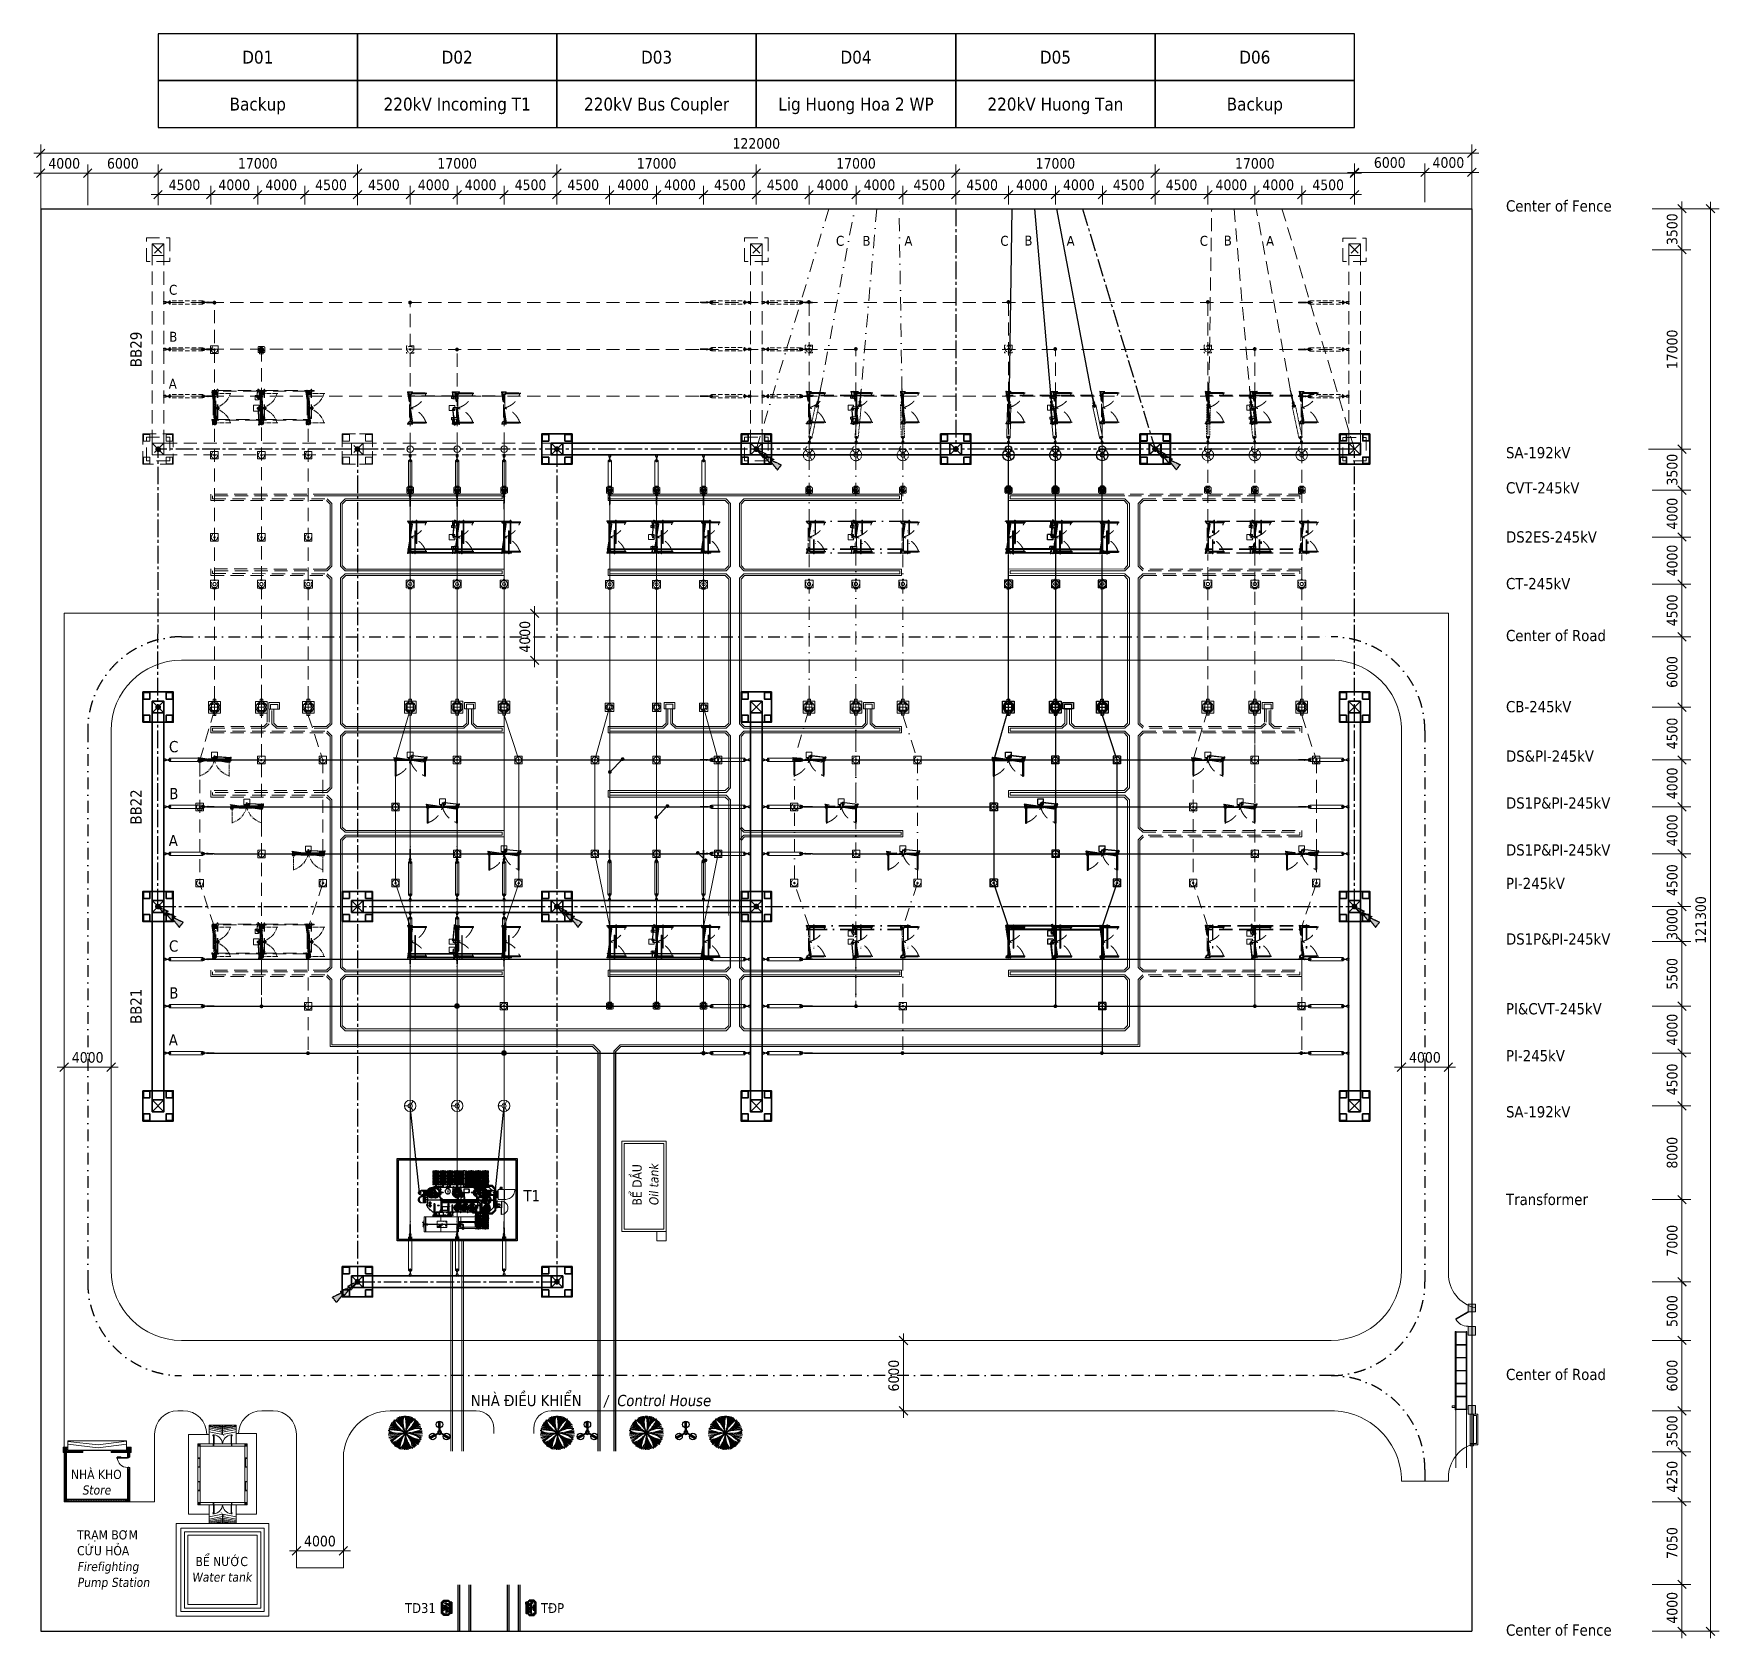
# Model space of a CAD drawing. Header units: millimetres. Extents: x 37084 to 180780, y -153145 to -16322.
import ezdxf
from ezdxf.enums import TextEntityAlignment as Align

# ---------------------------------------------------------------- set-up
doc = ezdxf.new("R2010")
doc.units = ezdxf.units.MM
doc.header["$MEASUREMENT"] = 0
for name, pattern in [('CENTER2', [1.125, 0.75, -0.125, 0.125, -0.125]), ('CONTINU', [0]), ('DASHDOT', [1, 0.5, -0.25, 0, -0.25]), ('DASHDOT2', [0.5, 0.25, -0.125, 0, -0.125]), ('DASHED2', [0.375, 0.25, -0.125]), ('HIDDEN', [0.375, 0.25, -0.125]), ('NDK - Tang 2$0$CONTINU', [0])]:
    doc.linetypes.add(name, pattern=pattern)
for name, color, linetype, lineweight in [('0 HH2', 4, 'DASHDOT2', 20), ('00', 5, 'Continuous', 9), ('00 Hang rao mo rong', 8, 'FENCELINE2', 25), ('000', 7, 'Continuous', 9), ('01', 1, 'Continuous', 9), ('08', 8, 'Continuous', 9), ('0_Kich thuoc', 1, 'Continuous', 20), ('1_DayCS', 30, 'CENTER2', 25), ('1_KimCS', 30, 'CENTER2', 25), ('1_Phu_kien', 5, 'Continuous', 9), ('A-Wall', 1, 'Continuous', 30), ('BK_DKTHEP', 5, 'Continuous', 9), ('COT THEP', 5, 'Continuous', 9), ('Giai doan nay', 1, 'Continuous', 30), ('giai đoạn này', 10, 'Continuous', 60), ('H. RAO', 5, 'Continuous', 9), ('hatch', 4, 'Continuous', 5), ('HT-PCCC', 6, 'Continuous', 40), ('Nha hien co', 8, 'Continuous', 5), ('NOITHAT', 8, 'Continuous', 9), ('POST', 5, 'Continuous', 35)]:
    doc.layers.add(name, color=color, linetype=linetype, lineweight=lineweight)
for name, color, linetype in [('0_Central_Road', 7, 'Continuous'), ('0_Ghi_chu', 255, 'Continuous'), ('0_TEXT3', 255, 'Continuous'), ('1_Day dan', 5, 'Continuous'), ('1_Tuonglai', 6, 'HIDDEN'), ('DCL 3P-2ES', 7, 'Continuous'), ('DCL-1P', 7, 'Continuous'), ('DCL-3P-1ES', 7, 'Continuous'), ('dien-thietbi', 7, 'Continuous'), ('DIM', 161, 'Continuous'), ('Muong cap GD nay', 3, 'Continuous'), ('Muong cap tuong lai', 6, 'HIDDEN'), ('NT', 2, 'Continuous'), ('TEXT', 255, 'Continuous'), ('TEXT2', 255, 'Continuous')]:
    doc.layers.add(name, color=color, linetype=linetype)
doc.styles.add('DIM', font='tahoma.ttf', dxfattribs={"width": 0.8})
doc.styles.get("Standard").update_dxf_attribs({"font": 'arial.ttf'})
doc.styles.add('Tahoma-R', font='tahoma.ttf')
doc.styles.add('Tohama-R', font='tahoma.ttf')
doc.linetypes.add('FENCELINE2', pattern='A,0.25,-0.1,[132,ltypeshp.shx,S=0.1,R=0,X=-0.1,Y=0],-0.1,1', length=1.45)
doc.dimstyles.new('1-100', dxfattribs={"dimscale": 100, "dimtxt": 2, "dimasz": 1.2, "dimexe": 1, "dimexo": 0.8, "dimgap": 0.5, "dimtad": 1, "dimdec": 0, "dimzin": 0, "dimdsep": 46, "dimtxsty": 'DIM', "dimblk": 'ARCHTICK', "dimcen": -1, "dimdle": 1, "dimclrd": 1, "dimclre": 1, "dimclrt": 5, "dimadec": 0, "dimazin": 0, "dimtp": 0.2, "dimtm": 0.15, "dimtfac": 1, "dimtdec": 0, "dimtix": 1, "dimtmove": 2, "dimatfit": 3, "dimldrblk": 'ARCHTICK', "dimfxl": 1, "dimtolj": 1, "dimtzin": 0, "dimarcsym": 0})
doc.dimstyles.new('DIM 600', dxfattribs={"dimscale": 600, "dimtxt": 1.5, "dimasz": 1.2, "dimexe": 1.25, "dimexo": 0.6, "dimgap": 0.6, "dimtad": 1, "dimdec": 0, "dimzin": 0, "dimdsep": 46, "dimtxsty": 'Tohama-R', "dimblk": 'OBLIQUE', "dimcen": 0, "dimdle": 1, "dimclrt": 1, "dimadec": 0, "dimazin": 0, "dimtfac": 1, "dimtdec": 0, "dimtmove": 0, "dimatfit": 3, "dimldrblk": 'OBLIQUE', "dimfxl": 1, "dimtolj": 1, "dimtzin": 0, "dimlwd": 18, "dimlwe": 18, "dimarcsym": 0})

msp = doc.modelspace()

# ---------------------------------------------------------------- texts
at = {"layer": '000', "color": 0, "style": 'Tahoma-R'}
msp.add_text('TD31', height=840, rotation=360, dxfattribs=at).set_placement((68733.5, -150986.9, 0))
msp.add_text('TĐP', height=840, dxfattribs=at).set_placement((80329.2, -150986.9, 0))
at = {"layer": '0_Ghi_chu', "lineweight": 25, "style": 'Tahoma-R'}
for s, p in [('D01', (56183.9, -18322, 0)), ('D02', (73183.9, -18322, 0)), ('D03', (90183.9, -18322, 0)), ('D04', (107183.9, -18322, 0)), ('D05', (124183.9, -18322, 0)), ('D06', (141183.9, -18322, 0)), ('Backup', (56183.9, -22322, 0)), ('220kV Incoming T1', (73183.9, -22322, 0)), ('220kV Bus Coupler', (90183.9, -22322, 0)), ('Lig Huong Hoa 2 WP', (107183.9, -22322, 0)), ('220kV Huong Tan', (124183.9, -22322, 0)), ('Backup', (141183.9, -22322, 0))]:
    msp.add_text(s, height=1100, dxfattribs=at).set_placement(p, align=Align.MIDDLE_CENTER)
at = {"layer": '0_TEXT3', "style": 'Tahoma-R'}
for s, p in [('Center of Fence', (162598.2, -31485.9, 0)), ('SA-192kV', (162598.2, -52525.2, 0)), ('CVT-245kV', (162598.2, -55524.9, 0)), ('DS2ES-245kV', (162598.2, -59710, 0)), ('CT-245kV', (162598.2, -63692.2, 0)), ('Center of Road', (162598.2, -68119.3, 0)), ('CB-245kV', (162598.2, -74182.8, 0)), ('DS&PI-245kV', (162598.2, -78398.5, 0)), ('DS1P&PI-245kV', (162598.2, -82398.8, 0)), ('DS1P&PI-245kV', (162598.2, -86399.1, 0)), ('PI-245kV', (162598.2, -89256.5, 0)), ('DS1P&PI-245kV', (162598.2, -93995.7, 0)), ('PI&CVT-245kV', (162598.2, -99945.5, 0)), ('PI-245kV', (162598.2, -103945.5, 0)), ('SA-192kV', (162598.2, -108731.8, 0)), ('Transformer', (162598.2, -116204.2, 0)), ('Center of Road', (162598.2, -131122.4, 0)), ('Center of Fence', (162598.2, -152922.4, 0))]:
    msp.add_text(s, height=960, rotation=360, dxfattribs=at).set_placement(p)
at = {"layer": '1_Phu_kien', "style": 'Tahoma-R'}
for s, p in [('C', (105477, -34405.8, 0)), ('B', (107733, -34405.8, 0)), ('A', (111312.8, -34405.8, 0)), ('C', (119492.2, -34405.8, 0)), ('B', (121540.2, -34384.8, 0)), ('A', (125140.5, -34405.8, 0))]:
    msp.add_text(s, height=845, rotation=360, dxfattribs=at).set_placement(p)
at = {"layer": '1_Tuonglai', "color": 6, "lineweight": 20, "ltscale": 4500, "style": 'Tahoma-R'}
for s, p in [('C', (136492.2, -34405.8, 0)), ('B', (138540.2, -34384.8, 0)), ('A', (142140.5, -34405.8, 0))]:
    msp.add_text(s, height=845, rotation=360, dxfattribs=at).set_placement(p)
at = {"layer": '1_Tuonglai', "lineweight": 20, "ltscale": 4500, "style": 'Tahoma-R'}
for s, p in [('C', (48620.2, -38581.3, 0)), ('B', (48638.3, -42583.9, 0)), ('A', (48598.6, -46584.2, 0))]:
    msp.add_text(s, height=845, rotation=360, dxfattribs=at).set_placement(p)
msp.add_text('BB29', height=975, rotation=90, dxfattribs=at).set_placement((45803.6, -43247.4, 0), align=Align.MIDDLE_CENTER)
at = {"layer": 'TEXT', "style": 'Tahoma-R'}
for s, p in [('C', (48618.2, -77591.9, 0)), ('B', (48636.3, -81594.5, 0)), ('A', (48596.6, -85594.7, 0)), ('C', (48618.2, -94591.9, 0)), ('B', (48636.3, -98594.5, 0)), ('A', (48596.6, -102594.7, 0))]:
    msp.add_text(s, height=960, rotation=360, dxfattribs=at).set_placement(p)
for s, height, p in [('BB22', 960, (45801.6, -82257.9, 0)), ('BB21', 960, (45801.6, -99257.9, 0)), ('BỂ DẦU', 780, (88518.7, -114478.6, 0))]:
    msp.add_text(s, height=height, rotation=90, dxfattribs=at).set_placement(p, align=Align.MIDDLE_CENTER)
at = {"layer": 'TEXT', "style": 'Tahoma-R', "oblique": 8}
msp.add_text('Oil tank', height=780, rotation=90, dxfattribs=at).set_placement((89951.4, -114478.6, 0), align=Align.MIDDLE_CENTER)
at = {"layer": 'TEXT', "lineweight": 13, "style": 'Tahoma-R'}
for s, p in [('NHÀ KHO', (42424, -139168.9, 0)), ('BỂ NƯỚC', (53106.3, -146595, 0))]:
    msp.add_text(s, height=780, dxfattribs=at).set_placement(p, align=Align.MIDDLE_CENTER)
at = {"layer": 'TEXT', "lineweight": 13, "style": 'Tahoma-R', "oblique": 8}
for s, p in [('Store', (42424, -140498.9, 0)), ('Water tank', (53106.3, -147924.9, 0))]:
    msp.add_text(s, height=780, dxfattribs=at).set_placement(p, align=Align.MIDDLE_CENTER)
at = {"layer": 'TEXT', "lineweight": 13, "style": 'Tahoma-R'}
for s, p in [('TRẠM BƠM', (40784.9, -144324.1)), ('CỨU HỎA', (40784.9, -145674.1))]:
    msp.add_text(s, height=780, dxfattribs=at).set_placement(p, align=Align.MIDDLE_LEFT)
at = {"layer": 'TEXT', "lineweight": 13, "style": 'Tahoma-R', "oblique": 8}
for s, p in [('Firefighting', (40779.5, -147024.1)), ('Pump Station', (40779.5, -148374.1))]:
    msp.add_text(s, height=780, dxfattribs=at).set_placement(p, align=Align.MIDDLE_LEFT)
at = {"layer": 'TEXT2', "style": 'Tahoma-R'}
for s, p in [('T1', (78837, -115886.8, 0)), ('NHÀ ĐIỀU KHIỂN', (74349.6, -133348.3))]:
    msp.add_text(s, height=960, dxfattribs=at).set_placement(p)
at = {"layer": 'TEXT2', "style": 'Tahoma-R', "oblique": 8}
msp.add_text('/  Control House', height=960, dxfattribs=at).set_placement((85658.9, -133348.3))

# ---------------------------------------------------------------- blocks, each defined once
blk = doc.blocks.new('X220 NC')
at = {"color": 0, "linetype": 'ByBlock', "lineweight": -2, "ltscale": 4500}
for p, q in [((3752640, -136418), (3751640, -137418)), ((3751640, -136418), (3752640, -137418)), ((3751640, -153418), (3751640, -137418)), ((3752640, -153418), (3752640, -137418)), ((3752640, -153418), (3751640, -154418)), ((3751640, -153418), (3752640, -154418))]:
    blk.add_line(p, q, dxfattribs=at)
for points in [[(3753431, -138209), (3750849, -138209), (3750849, -135627), (3753431, -135627)], [(3750899, -135677), (3751449, -135677), (3751449, -136227), (3750899, -136227)], [(3751640, -137418), (3752640, -137418), (3752640, -136418), (3751640, -136418)], [(3752640, -137418), (3751640, -137418), (3751640, -136418), (3752640, -136418)], [(3753381, -135677), (3752831, -135677), (3752831, -136227), (3753381, -136227)], [(3750899, -138159), (3751449, -138159), (3751449, -137609), (3750899, -137609)], [(3753381, -138159), (3752831, -138159), (3752831, -137609), (3753381, -137609)], [(3753431, -152627), (3750849, -152627), (3750849, -155209), (3753431, -155209)], [(3750899, -152677), (3751449, -152677), (3751449, -153227), (3750899, -153227)], [(3751640, -154418), (3752640, -154418), (3752640, -153418), (3751640, -153418)], [(3751640, -153418), (3752640, -153418), (3752640, -154418), (3751640, -154418)], [(3752640, -153418), (3751640, -153418), (3751640, -154418), (3752640, -154418)], [(3753381, -152677), (3752831, -152677), (3752831, -153227), (3753381, -153227)], [(3750899, -155159), (3751449, -155159), (3751449, -154609), (3750899, -154609)], [(3753381, -155159), (3752831, -155159), (3752831, -154609), (3753381, -154609)]]:
    blk.add_lwpolyline(points, close=True, dxfattribs=at)
blk = doc.blocks.new('S220 NC')
at = {"linetype": 'ByBlock', "lineweight": -2, "ltscale": 4500}
for points in [[(3576627, -475779), (3576687, -475776), (3576627, -475776), (3576627, -475779), (3576687, -475776), (3576687, -475779)], [(3576627, -475849), (3576687, -475846), (3576627, -475846), (3576627, -475849), (3576687, -475846), (3576687, -475849)], [(3576627, -475973), (3576687, -475971), (3576627, -475971), (3576627, -475973), (3576687, -475971), (3576687, -475973)], [(3580627, -475779), (3580687, -475776), (3580627, -475776), (3580627, -475779), (3580687, -475776), (3580687, -475779)], [(3580627, -475849), (3580687, -475846), (3580627, -475846), (3580627, -475849), (3580687, -475846), (3580687, -475849)], [(3580627, -475973), (3580687, -475971), (3580627, -475971), (3580627, -475973), (3580687, -475971), (3580687, -475973)], [(3584627, -475779), (3584687, -475776), (3584627, -475776), (3584627, -475779), (3584687, -475776), (3584687, -475779)], [(3584627, -475849), (3584687, -475846), (3584627, -475846), (3584627, -475849), (3584687, -475846), (3584687, -475849)], [(3584627, -475973), (3584687, -475971), (3584627, -475971), (3584627, -475973), (3584687, -475971), (3584687, -475973)]]:
    blk.add_hatch(color=0, dxfattribs=at).paths.add_polyline_path(points)
at = {"color": 0, "linetype": 'ByBlock', "lineweight": -2, "ltscale": 4500}
for p, q in [((3576516, -472520), (3576797, -472520)), ((3576516, -475306), (3576516, -472520)), ((3576564, -471986), (3576564, -471968)), ((3576564, -472007), (3576564, -471989)), ((3576565, -472010), (3576603, -472010)), ((3576603, -472013), (3576565, -472013)), ((3576565, -472022), (3576603, -472022)), ((3576603, -472025), (3576565, -472025)), ((3576567, -471966), (3576601, -471966)), ((3576601, -472009), (3576567, -472009)), ((3576600, -472027), (3576569, -472027)), ((3576569, -472027), (3576569, -472034)), ((3576600, -472034), (3576569, -472034)), ((3576571, -471968), (3576571, -471956)), ((3576571, -471966), (3576571, -471966)), ((3576571, -471968), (3576571, -471985)), ((3576571, -472007), (3576571, -471989)), ((3576571, -472007), (3576571, -472007)), ((3576571, -472034), (3576571, -472122)), ((3576573, -472009), (3576573, -472010)), ((3576573, -472013), (3576573, -472022)), ((3576573, -472025), (3576573, -472027)), ((3576594, -471959), (3576575, -471959)), ((3576594, -471962), (3576575, -471962)), ((3576594, -471964), (3576575, -471964)), ((3576584, -471969), (3576584, -471986)), ((3576584, -472006), (3576584, -471989)), ((3576595, -472009), (3576595, -472010)), ((3576595, -472013), (3576595, -472022)), ((3576595, -472025), (3576595, -472027)), ((3576597, -472034), (3576597, -472122)), ((3576598, -471968), (3576598, -471956)), ((3576598, -471968), (3576598, -471986)), ((3576598, -472007), (3576598, -471990)), ((3576598, -472007), (3576598, -472007)), ((3576600, -472027), (3576600, -472034)), ((3576600, -472435), (3576643, -472394)), ((3576604, -471968), (3576604, -471986)), ((3576604, -471989), (3576604, -472007)), ((3576605, -472447), (3576654, -472402)), ((3576707, -472432), (3576606, -472432)), ((3576610, -472393), (3576615, -472377)), ((3576610, -472393), (3576610, -472408)), ((3576615, -472377), (3576615, -472345)), ((3576688, -472335), (3576625, -472335)), ((3576639, -472396), (3576639, -472309)), ((3576674, -472309), (3576639, -472309)), ((3576641, -472181), (3576641, -472335)), ((3576641, -472301), (3576671, -472301)), ((3576671, -472326), (3576641, -472326)), ((3576641, -472520), (3576641, -472562)), ((3576650, -472355), (3576650, -472326)), ((3576712, -472447), (3576658, -472394)), ((3576663, -472355), (3576663, -472326)), ((3576713, -472433), (3576663, -472380)), ((3576671, -472181), (3576671, -472335)), ((3576671, -472520), (3576671, -472562)), ((3576674, -472396), (3576674, -472309)), ((3576698, -472377), (3576698, -472345)), ((3576703, -472393), (3576698, -472377)), ((3576703, -472393), (3576703, -472408)), ((3576707, -471986), (3576707, -471968)), ((3576707, -472007), (3576707, -471989)), ((3576707, -471992), (3576707, -472005)), ((3576708, -472010), (3576746, -472010)), ((3576746, -472013), (3576708, -472013)), ((3576708, -472022), (3576746, -472022)), ((3576746, -472025), (3576708, -472025)), ((3576710, -471966), (3576744, -471966)), ((3576744, -472009), (3576710, -472009)), ((3576742, -472027), (3576712, -472027)), ((3576712, -472027), (3576712, -472034)), ((3576742, -472034), (3576712, -472034)), ((3576713, -471968), (3576713, -471956)), ((3576713, -471966), (3576713, -471966)), ((3576713, -471968), (3576713, -471985)), ((3576713, -472007), (3576713, -471989)), ((3576713, -472007), (3576713, -472007)), ((3576714, -472034), (3576714, -472122)), ((3576716, -472009), (3576716, -472010)), ((3576716, -472013), (3576716, -472022)), ((3576716, -472025), (3576716, -472027)), ((3576736, -471959), (3576718, -471959)), ((3576736, -471962), (3576718, -471962)), ((3576736, -471964), (3576718, -471964)), ((3576727, -471969), (3576727, -471986)), ((3576727, -471986), (3576727, -471989)), ((3576727, -472006), (3576727, -471989)), ((3576738, -472009), (3576738, -472010)), ((3576738, -472013), (3576738, -472022)), ((3576738, -472025), (3576738, -472027)), ((3576740, -472034), (3576740, -472122)), ((3576741, -471968), (3576741, -471956)), ((3576741, -471968), (3576741, -471986)), ((3576741, -472007), (3576741, -471990)), ((3576741, -472007), (3576741, -472007)), ((3576742, -472027), (3576742, -472034)), ((3576747, -471968), (3576747, -471986)), ((3576747, -471989), (3576747, -472007)), ((3576797, -475306), (3576797, -472520)), ((3580516, -472520), (3580797, -472520)), ((3580516, -472520), (3580797, -472520)), ((3580516, -475306), (3580516, -472520)), ((3580564, -471986), (3580564, -471968)), ((3580564, -471986), (3580564, -471968)), ((3580564, -472007), (3580564, -471989)), ((3580564, -472007), (3580564, -471989)), ((3580565, -472010), (3580603, -472010)), ((3580565, -472010), (3580603, -472010)), ((3580603, -472013), (3580565, -472013)), ((3580603, -472013), (3580565, -472013)), ((3580565, -472022), (3580603, -472022)), ((3580565, -472022), (3580603, -472022)), ((3580603, -472025), (3580565, -472025)), ((3580603, -472025), (3580565, -472025)), ((3580567, -471966), (3580601, -471966)), ((3580567, -471966), (3580601, -471966)), ((3580601, -472009), (3580567, -472009)), ((3580601, -472009), (3580567, -472009)), ((3580600, -472027), (3580569, -472027)), ((3580569, -472027), (3580569, -472034)), ((3580600, -472027), (3580569, -472027)), ((3580569, -472027), (3580569, -472034)), ((3580600, -472034), (3580569, -472034)), ((3580600, -472034), (3580569, -472034)), ((3580571, -471968), (3580571, -471956)), ((3580571, -471968), (3580571, -471956)), ((3580571, -471966), (3580571, -471966)), ((3580571, -471966), (3580571, -471966)), ((3580571, -471968), (3580571, -471985)), ((3580571, -471968), (3580571, -471985)), ((3580571, -472007), (3580571, -471989)), ((3580571, -472007), (3580571, -471989)), ((3580571, -472007), (3580571, -472007)), ((3580571, -472007), (3580571, -472007)), ((3580571, -472034), (3580571, -472122)), ((3580571, -472034), (3580571, -472122)), ((3580573, -472009), (3580573, -472010)), ((3580573, -472009), (3580573, -472010)), ((3580573, -472013), (3580573, -472022)), ((3580573, -472013), (3580573, -472022)), ((3580573, -472025), (3580573, -472027)), ((3580573, -472025), (3580573, -472027)), ((3580594, -471959), (3580575, -471959)), ((3580594, -471959), (3580575, -471959)), ((3580594, -471962), (3580575, -471962)), ((3580594, -471962), (3580575, -471962)), ((3580594, -471964), (3580575, -471964)), ((3580594, -471964), (3580575, -471964)), ((3580584, -471969), (3580584, -471986)), ((3580584, -471969), (3580584, -471986)), ((3580584, -472006), (3580584, -471989)), ((3580584, -472006), (3580584, -471989)), ((3580595, -472009), (3580595, -472010)), ((3580595, -472009), (3580595, -472010)), ((3580595, -472013), (3580595, -472022)), ((3580595, -472013), (3580595, -472022)), ((3580595, -472025), (3580595, -472027)), ((3580595, -472025), (3580595, -472027)), ((3580597, -472034), (3580597, -472122)), ((3580597, -472034), (3580597, -472122)), ((3580598, -471968), (3580598, -471956)), ((3580598, -471968), (3580598, -471956)), ((3580598, -471968), (3580598, -471986)), ((3580598, -471968), (3580598, -471986)), ((3580598, -472007), (3580598, -471990)), ((3580598, -472007), (3580598, -471990)), ((3580598, -472007), (3580598, -472007)), ((3580598, -472007), (3580598, -472007)), ((3580600, -472027), (3580600, -472034)), ((3580600, -472027), (3580600, -472034)), ((3580600, -472435), (3580643, -472394)), ((3580600, -472435), (3580643, -472394)), ((3580604, -471968), (3580604, -471986)), ((3580604, -471968), (3580604, -471986)), ((3580604, -471989), (3580604, -472007)), ((3580604, -471989), (3580604, -472007)), ((3580605, -472447), (3580654, -472402)), ((3580605, -472447), (3580654, -472402)), ((3580707, -472432), (3580606, -472432)), ((3580707, -472432), (3580606, -472432)), ((3580610, -472393), (3580615, -472377)), ((3580610, -472393), (3580615, -472377)), ((3580610, -472393), (3580610, -472408)), ((3580610, -472393), (3580610, -472408)), ((3580615, -472377), (3580615, -472345)), ((3580615, -472377), (3580615, -472345)), ((3580688, -472335), (3580625, -472335)), ((3580688, -472335), (3580625, -472335)), ((3580639, -472396), (3580639, -472309)), ((3580674, -472309), (3580639, -472309)), ((3580639, -472396), (3580639, -472309)), ((3580674, -472309), (3580639, -472309)), ((3580641, -472181), (3580641, -472335)), ((3580641, -472181), (3580641, -472335)), ((3580641, -472301), (3580671, -472301)), ((3580641, -472301), (3580671, -472301)), ((3580671, -472326), (3580641, -472326)), ((3580671, -472326), (3580641, -472326)), ((3580641, -472520), (3580641, -472562)), ((3580641, -472520), (3580641, -472562)), ((3580650, -472355), (3580650, -472326)), ((3580650, -472355), (3580650, -472326)), ((3580712, -472447), (3580658, -472394)), ((3580712, -472447), (3580658, -472394)), ((3580663, -472355), (3580663, -472326)), ((3580663, -472355), (3580663, -472326)), ((3580713, -472433), (3580663, -472380)), ((3580713, -472433), (3580663, -472380)), ((3580671, -472181), (3580671, -472335)), ((3580671, -472181), (3580671, -472335)), ((3580671, -472520), (3580671, -472562)), ((3580671, -472520), (3580671, -472562)), ((3580674, -472396), (3580674, -472309)), ((3580674, -472396), (3580674, -472309)), ((3580698, -472377), (3580698, -472345)), ((3580698, -472377), (3580698, -472345)), ((3580703, -472393), (3580698, -472377)), ((3580703, -472393), (3580698, -472377)), ((3580703, -472393), (3580703, -472408)), ((3580703, -472393), (3580703, -472408)), ((3580707, -471986), (3580707, -471968)), ((3580707, -471986), (3580707, -471968)), ((3580707, -472007), (3580707, -471989)), ((3580707, -472007), (3580707, -471989)), ((3580707, -471992), (3580707, -472005)), ((3580707, -471992), (3580707, -472005)), ((3580708, -472010), (3580746, -472010)), ((3580708, -472010), (3580746, -472010)), ((3580746, -472013), (3580708, -472013)), ((3580746, -472013), (3580708, -472013)), ((3580708, -472022), (3580746, -472022)), ((3580708, -472022), (3580746, -472022)), ((3580746, -472025), (3580708, -472025)), ((3580746, -472025), (3580708, -472025)), ((3580710, -471966), (3580744, -471966)), ((3580710, -471966), (3580744, -471966)), ((3580744, -472009), (3580710, -472009)), ((3580744, -472009), (3580710, -472009)), ((3580742, -472027), (3580712, -472027)), ((3580712, -472027), (3580712, -472034)), ((3580742, -472027), (3580712, -472027)), ((3580712, -472027), (3580712, -472034)), ((3580742, -472034), (3580712, -472034)), ((3580742, -472034), (3580712, -472034)), ((3580713, -471968), (3580713, -471956)), ((3580713, -471968), (3580713, -471956)), ((3580713, -471966), (3580713, -471966)), ((3580713, -471966), (3580713, -471966)), ((3580713, -471968), (3580713, -471985)), ((3580713, -471968), (3580713, -471985)), ((3580713, -472007), (3580713, -471989)), ((3580713, -472007), (3580713, -471989)), ((3580713, -472007), (3580713, -472007)), ((3580713, -472007), (3580713, -472007)), ((3580714, -472034), (3580714, -472122)), ((3580714, -472034), (3580714, -472122)), ((3580716, -472009), (3580716, -472010)), ((3580716, -472009), (3580716, -472010)), ((3580716, -472013), (3580716, -472022)), ((3580716, -472013), (3580716, -472022)), ((3580716, -472025), (3580716, -472027)), ((3580716, -472025), (3580716, -472027)), ((3580736, -471959), (3580718, -471959)), ((3580736, -471959), (3580718, -471959)), ((3580736, -471962), (3580718, -471962)), ((3580736, -471962), (3580718, -471962)), ((3580736, -471964), (3580718, -471964)), ((3580736, -471964), (3580718, -471964)), ((3580727, -471969), (3580727, -471986)), ((3580727, -471969), (3580727, -471986)), ((3580727, -471986), (3580727, -471989)), ((3580727, -471986), (3580727, -471989)), ((3580727, -472006), (3580727, -471989)), ((3580727, -472006), (3580727, -471989)), ((3580738, -472009), (3580738, -472010)), ((3580738, -472009), (3580738, -472010)), ((3580738, -472013), (3580738, -472022)), ((3580738, -472013), (3580738, -472022)), ((3580738, -472025), (3580738, -472027)), ((3580738, -472025), (3580738, -472027)), ((3580740, -472034), (3580740, -472122)), ((3580740, -472034), (3580740, -472122)), ((3580741, -471968), (3580741, -471956)), ((3580741, -471968), (3580741, -471956)), ((3580741, -471968), (3580741, -471986)), ((3580741, -471968), (3580741, -471986)), ((3580741, -472007), (3580741, -471990)), ((3580741, -472007), (3580741, -471990)), ((3580741, -472007), (3580741, -472007)), ((3580741, -472007), (3580741, -472007)), ((3580742, -472027), (3580742, -472034)), ((3580742, -472027), (3580742, -472034)), ((3580747, -471968), (3580747, -471986)), ((3580747, -471968), (3580747, -471986)), ((3580747, -471989), (3580747, -472007)), ((3580747, -471989), (3580747, -472007)), ((3580797, -475306), (3580797, -472520)), ((3584516, -472520), (3584797, -472520)), ((3584516, -472520), (3584797, -472520)), ((3584516, -475306), (3584516, -472520)), ((3584564, -471986), (3584564, -471968)), ((3584564, -471986), (3584564, -471968)), ((3584564, -472007), (3584564, -471989)), ((3584564, -472007), (3584564, -471989)), ((3584565, -472010), (3584603, -472010)), ((3584565, -472010), (3584603, -472010)), ((3584603, -472013), (3584565, -472013)), ((3584603, -472013), (3584565, -472013)), ((3584565, -472022), (3584603, -472022)), ((3584565, -472022), (3584603, -472022)), ((3584603, -472025), (3584565, -472025)), ((3584603, -472025), (3584565, -472025)), ((3584567, -471966), (3584601, -471966)), ((3584567, -471966), (3584601, -471966)), ((3584601, -472009), (3584567, -472009)), ((3584601, -472009), (3584567, -472009)), ((3584600, -472027), (3584569, -472027)), ((3584569, -472027), (3584569, -472034)), ((3584600, -472027), (3584569, -472027)), ((3584569, -472027), (3584569, -472034)), ((3584600, -472034), (3584569, -472034)), ((3584600, -472034), (3584569, -472034)), ((3584571, -471968), (3584571, -471956)), ((3584571, -471968), (3584571, -471956)), ((3584571, -471966), (3584571, -471966)), ((3584571, -471966), (3584571, -471966)), ((3584571, -471968), (3584571, -471985)), ((3584571, -471968), (3584571, -471985)), ((3584571, -472007), (3584571, -471989)), ((3584571, -472007), (3584571, -471989)), ((3584571, -472007), (3584571, -472007)), ((3584571, -472007), (3584571, -472007)), ((3584571, -472034), (3584571, -472122)), ((3584571, -472034), (3584571, -472122)), ((3584573, -472009), (3584573, -472010)), ((3584573, -472009), (3584573, -472010)), ((3584573, -472013), (3584573, -472022)), ((3584573, -472013), (3584573, -472022)), ((3584573, -472025), (3584573, -472027)), ((3584573, -472025), (3584573, -472027)), ((3584594, -471959), (3584575, -471959)), ((3584594, -471959), (3584575, -471959)), ((3584594, -471962), (3584575, -471962)), ((3584594, -471962), (3584575, -471962)), ((3584594, -471964), (3584575, -471964)), ((3584594, -471964), (3584575, -471964)), ((3584584, -471969), (3584584, -471986)), ((3584584, -471969), (3584584, -471986)), ((3584584, -472006), (3584584, -471989)), ((3584584, -472006), (3584584, -471989)), ((3584595, -472009), (3584595, -472010)), ((3584595, -472009), (3584595, -472010)), ((3584595, -472013), (3584595, -472022)), ((3584595, -472013), (3584595, -472022)), ((3584595, -472025), (3584595, -472027)), ((3584595, -472025), (3584595, -472027)), ((3584597, -472034), (3584597, -472122)), ((3584597, -472034), (3584597, -472122)), ((3584598, -471968), (3584598, -471956)), ((3584598, -471968), (3584598, -471956)), ((3584598, -471968), (3584598, -471986)), ((3584598, -471968), (3584598, -471986)), ((3584598, -472007), (3584598, -471990)), ((3584598, -472007), (3584598, -471990)), ((3584598, -472007), (3584598, -472007)), ((3584598, -472007), (3584598, -472007)), ((3584600, -472027), (3584600, -472034)), ((3584600, -472027), (3584600, -472034)), ((3584600, -472435), (3584643, -472394)), ((3584600, -472435), (3584643, -472394)), ((3584604, -471968), (3584604, -471986)), ((3584604, -471968), (3584604, -471986)), ((3584604, -471989), (3584604, -472007)), ((3584604, -471989), (3584604, -472007)), ((3584605, -472447), (3584654, -472402)), ((3584605, -472447), (3584654, -472402)), ((3584707, -472432), (3584606, -472432)), ((3584707, -472432), (3584606, -472432)), ((3584610, -472393), (3584615, -472377)), ((3584610, -472393), (3584615, -472377)), ((3584610, -472393), (3584610, -472408)), ((3584610, -472393), (3584610, -472408)), ((3584615, -472377), (3584615, -472345)), ((3584615, -472377), (3584615, -472345)), ((3584688, -472335), (3584625, -472335)), ((3584688, -472335), (3584625, -472335)), ((3584639, -472396), (3584639, -472309)), ((3584674, -472309), (3584639, -472309)), ((3584639, -472396), (3584639, -472309)), ((3584674, -472309), (3584639, -472309)), ((3584641, -472181), (3584641, -472335)), ((3584641, -472181), (3584641, -472335)), ((3584641, -472301), (3584671, -472301)), ((3584641, -472301), (3584671, -472301)), ((3584671, -472326), (3584641, -472326)), ((3584671, -472326), (3584641, -472326)), ((3584641, -472520), (3584641, -472562)), ((3584641, -472520), (3584641, -472562)), ((3584650, -472355), (3584650, -472326)), ((3584650, -472355), (3584650, -472326)), ((3584712, -472447), (3584658, -472394)), ((3584712, -472447), (3584658, -472394)), ((3584663, -472355), (3584663, -472326)), ((3584663, -472355), (3584663, -472326)), ((3584713, -472433), (3584663, -472380)), ((3584713, -472433), (3584663, -472380)), ((3584671, -472181), (3584671, -472335)), ((3584671, -472181), (3584671, -472335)), ((3584671, -472520), (3584671, -472562)), ((3584671, -472520), (3584671, -472562)), ((3584674, -472396), (3584674, -472309)), ((3584674, -472396), (3584674, -472309)), ((3584698, -472377), (3584698, -472345)), ((3584698, -472377), (3584698, -472345)), ((3584703, -472393), (3584698, -472377)), ((3584703, -472393), (3584698, -472377)), ((3584703, -472393), (3584703, -472408)), ((3584703, -472393), (3584703, -472408)), ((3584707, -471986), (3584707, -471968)), ((3584707, -471986), (3584707, -471968)), ((3584707, -472007), (3584707, -471989)), ((3584707, -472007), (3584707, -471989)), ((3584707, -471992), (3584707, -472005)), ((3584707, -471992), (3584707, -472005)), ((3584708, -472010), (3584746, -472010)), ((3584708, -472010), (3584746, -472010)), ((3584746, -472013), (3584708, -472013)), ((3584746, -472013), (3584708, -472013)), ((3584708, -472022), (3584746, -472022)), ((3584708, -472022), (3584746, -472022)), ((3584746, -472025), (3584708, -472025)), ((3584746, -472025), (3584708, -472025)), ((3584710, -471966), (3584744, -471966)), ((3584710, -471966), (3584744, -471966)), ((3584744, -472009), (3584710, -472009)), ((3584744, -472009), (3584710, -472009)), ((3584742, -472027), (3584712, -472027)), ((3584712, -472027), (3584712, -472034)), ((3584742, -472027), (3584712, -472027)), ((3584712, -472027), (3584712, -472034)), ((3584742, -472034), (3584712, -472034)), ((3584742, -472034), (3584712, -472034)), ((3584713, -471968), (3584713, -471956)), ((3584713, -471968), (3584713, -471956)), ((3584713, -471966), (3584713, -471966)), ((3584713, -471966), (3584713, -471966)), ((3584713, -471968), (3584713, -471985)), ((3584713, -471968), (3584713, -471985)), ((3584713, -472007), (3584713, -471989)), ((3584713, -472007), (3584713, -471989)), ((3584713, -472007), (3584713, -472007)), ((3584713, -472007), (3584713, -472007)), ((3584714, -472034), (3584714, -472122)), ((3584714, -472034), (3584714, -472122)), ((3584716, -472009), (3584716, -472010)), ((3584716, -472009), (3584716, -472010)), ((3584716, -472013), (3584716, -472022)), ((3584716, -472013), (3584716, -472022)), ((3584716, -472025), (3584716, -472027)), ((3584716, -472025), (3584716, -472027)), ((3584736, -471959), (3584718, -471959)), ((3584736, -471959), (3584718, -471959)), ((3584736, -471962), (3584718, -471962)), ((3584736, -471962), (3584718, -471962)), ((3584736, -471964), (3584718, -471964)), ((3584736, -471964), (3584718, -471964)), ((3584727, -471969), (3584727, -471986)), ((3584727, -471969), (3584727, -471986)), ((3584727, -471986), (3584727, -471989)), ((3584727, -471986), (3584727, -471989)), ((3584727, -472006), (3584727, -471989)), ((3584727, -472006), (3584727, -471989)), ((3584738, -472009), (3584738, -472010)), ((3584738, -472009), (3584738, -472010)), ((3584738, -472013), (3584738, -472022)), ((3584738, -472013), (3584738, -472022)), ((3584738, -472025), (3584738, -472027)), ((3584738, -472025), (3584738, -472027)), ((3584740, -472034), (3584740, -472122)), ((3584740, -472034), (3584740, -472122)), ((3584741, -471968), (3584741, -471956)), ((3584741, -471968), (3584741, -471956)), ((3584741, -471968), (3584741, -471986)), ((3584741, -471968), (3584741, -471986)), ((3584741, -472007), (3584741, -471990)), ((3584741, -472007), (3584741, -471990)), ((3584741, -472007), (3584741, -472007)), ((3584741, -472007), (3584741, -472007)), ((3584742, -472027), (3584742, -472034)), ((3584742, -472027), (3584742, -472034)), ((3584747, -471968), (3584747, -471986)), ((3584747, -471968), (3584747, -471986)), ((3584747, -471989), (3584747, -472007)), ((3584747, -471989), (3584747, -472007)), ((3584797, -475306), (3584797, -472520)), ((3576516, -475306), (3576797, -475306)), ((3576677, -475174), (3576636, -475174)), ((3576676, -475174), (3576637, -475174)), ((3580516, -475306), (3580797, -475306)), ((3580677, -475174), (3580636, -475174)), ((3580676, -475174), (3580637, -475174)), ((3584516, -475306), (3584797, -475306)), ((3584677, -475174), (3584636, -475174)), ((3584676, -475174), (3584637, -475174))]:
    blk.add_line(p, q, dxfattribs=at)
for points in [[(3576516, -475296), (3576516, -475264)], [(3576526, -475306), (3576521, -475305), (3576518, -475301), (3576516, -475297), (3576517, -475292), (3576518, -475289)], [(3576519, -475289), (3576532, -475279), (3576547, -475270), (3576578, -475264), (3576595, -475262), (3576611, -475261)], [(3576526, -475306), (3576787, -475306)], [(3576555, -475399), (3576557, -475384), (3576561, -475370), (3576568, -475356), (3576576, -475343), (3576587, -475331), (3576599, -475321), (3576612, -475315), (3576627, -475308), (3576642, -475305), (3576657, -475304), (3576672, -475305), (3576687, -475308), (3576701, -475315), (3576714, -475321), (3576726, -475331), (3576737, -475343), (3576745, -475356), (3576752, -475370), (3576756, -475384), (3576758, -475399)], [(3576572, -475420), (3576565, -475418), (3576560, -475414), (3576556, -475407), (3576555, -475401)], [(3576645, -475431), (3576572, -475420)], [(3576606, -475398), (3576599, -475396), (3576592, -475391), (3576590, -475384), (3576589, -475376), (3576591, -475369)], [(3576592, -475369), (3576599, -475358), (3576609, -475349), (3576619, -475341), (3576632, -475336), (3576644, -475332), (3576657, -475331), (3576669, -475332), (3576681, -475336), (3576695, -475341), (3576704, -475349), (3576714, -475358), (3576721, -475369), (3576723, -475376), (3576723, -475384), (3576720, -475391), (3576714, -475396), (3576707, -475398)], [(3576645, -475404), (3576606, -475398)], [(3576610, -475333), (3576610, -475334)], [(3576619, -475261), (3576611, -475261)], [(3576611, -475333), (3576614, -475330)], [(3576614, -475336), (3576611, -475334)], [(3576612, -475250), (3576614, -475230)], [(3576618, -475256), (3576614, -475253), (3576613, -475250)], [(3576614, -475329), (3576619, -475329)], [(3576614, -475336), (3576619, -475336)], [(3576616, -475230), (3576618, -475215), (3576623, -475201), (3576629, -475186), (3576638, -475175), (3576642, -475173), (3576638, -475175)], [(3576695, -475256), (3576618, -475256)], [(3576623, -475256), (3576622, -475259), (3576619, -475260)], [(3576619, -475326), (3576621, -475319), (3576625, -475312), (3576632, -475308), (3576639, -475306)], [(3576619, -475325), (3576626, -475325)], [(3576619, -475326), (3576619, -475332)], [(3576619, -475329), (3576690, -475329)], [(3576625, -475346), (3576621, -475340), (3576619, -475332)], [(3576619, -475336), (3576690, -475336)], [(3576619, -475444), (3576633, -475444)], [(3576620, -475341), (3576626, -475341)], [(3576623, -475642), (3576623, -475633), (3576627, -475625), (3576633, -475618), (3576639, -475613), (3576647, -475609), (3576657, -475609), (3576666, -475609), (3576673, -475613), (3576680, -475618), (3576686, -475625), (3576690, -475633), (3576690, -475642)], [(3576624, -475348), (3576628, -475356)], [(3576657, -475413), (3576665, -475414), (3576672, -475418), (3576680, -475423), (3576684, -475430), (3576687, -475438), (3576688, -475446), (3576686, -475455), (3576682, -475462), (3576676, -475468), (3576669, -475473), (3576661, -475476), (3576652, -475476), (3576644, -475473), (3576637, -475468), (3576631, -475462), (3576627, -475455), (3576625, -475446), (3576626, -475438), (3576628, -475430), (3576633, -475423), (3576641, -475418), (3576648, -475414), (3576657, -475413)], [(3576626, -475325), (3576626, -475341), (3576631, -475338), (3576631, -475329), (3576626, -475325)], [(3576628, -475425), (3576627, -475430)], [(3576628, -475353), (3576685, -475353)], [(3576628, -475356), (3576684, -475356)], [(3576628, -475356), (3576628, -475425)], [(3576628, -475394), (3576684, -475394)], [(3576628, -475404), (3576684, -475404)], [(3576628, -475541), (3576651, -475541)], [(3576631, -475329), (3576634, -475329)], [(3576631, -475338), (3576639, -475338)], [(3576635, -475321), (3576635, -475322)], [(3576635, -475444), (3576638, -475444)], [(3576666, -475566), (3576670, -475557), (3576675, -475552), (3576677, -475546), (3576678, -475538), (3576676, -475532), (3576672, -475526), (3576666, -475522), (3576660, -475519), (3576653, -475519), (3576647, -475522), (3576640, -475526), (3576637, -475532), (3576635, -475538), (3576636, -475546), (3576638, -475552), (3576643, -475557)], [(3576636, -475321), (3576638, -475319)], [(3576638, -475325), (3576636, -475322)], [(3576638, -475319), (3576647, -475314), (3576657, -475312), (3576666, -475314), (3576676, -475319)], [(3576638, -475325), (3576656, -475329)], [(3576638, -475418), (3576675, -475418)], [(3576638, -475444), (3576638, -475438), (3576642, -475433), (3576647, -475429), (3576653, -475425), (3576660, -475425), (3576666, -475429), (3576671, -475433), (3576675, -475438), (3576676, -475444), (3576675, -475451), (3576671, -475456), (3576666, -475460), (3576660, -475463), (3576653, -475463), (3576647, -475460), (3576642, -475456), (3576638, -475451), (3576638, -475444)], [(3576673, -475306), (3576639, -475306)], [(3576666, -475525), (3576675, -475541), (3576666, -475556), (3576648, -475556), (3576639, -475541), (3576648, -475525), (3576666, -475525)], [(3576642, -475326), (3576641, -475324), (3576642, -475322)], [(3576672, -475418), (3576641, -475418)], [(3576665, -475430), (3576672, -475444), (3576665, -475457), (3576648, -475457), (3576641, -475444), (3576648, -475430), (3576665, -475430)], [(3576641, -475444), (3576653, -475444)], [(3576671, -475173), (3576643, -475173), (3576642, -475173), (3576643, -475173), (3576671, -475173)], [(3576644, -475306), (3576644, -475311), (3576642, -475315)], [(3576642, -475323), (3576647, -475319)], [(3576656, -475329), (3576642, -475326)], [(3576642, -475429), (3576648, -475424), (3576657, -475423), (3576665, -475424), (3576671, -475429)], [(3576645, -475310), (3576643, -475314)], [(3576643, -475444), (3576645, -475438), (3576650, -475433), (3576657, -475431), (3576663, -475433), (3576668, -475438), (3576669, -475444), (3576668, -475451), (3576663, -475456), (3576657, -475457), (3576650, -475456), (3576645, -475451), (3576643, -475444)], [(3576653, -475444), (3576643, -475444)], [(3576643, -475557), (3576647, -475566)], [(3576644, -475444), (3576646, -475438), (3576650, -475433), (3576657, -475432), (3576663, -475433), (3576667, -475438), (3576668, -475444), (3576667, -475451), (3576663, -475455), (3576657, -475456), (3576650, -475455), (3576646, -475451), (3576644, -475444)], [(3576653, -475541), (3576644, -475541)], [(3576644, -475642), (3576645, -475637), (3576648, -475632), (3576654, -475630), (3576659, -475630), (3576665, -475632), (3576668, -475637), (3576669, -475642)], [(3576645, -475306), (3576645, -475310)], [(3576667, -475410), (3576645, -475410)], [(3576667, -475425), (3576645, -475425)], [(3576647, -475318), (3576646, -475319)], [(3576657, -475530), (3576661, -475531), (3576666, -475534), (3576667, -475539), (3576666, -475544), (3576664, -475548), (3576659, -475551), (3576654, -475551), (3576649, -475548), (3576647, -475544), (3576646, -475539), (3576647, -475534), (3576651, -475531), (3576657, -475530)], [(3576647, -475315), (3576647, -475292)], [(3576647, -475315), (3576647, -475318)], [(3576647, -475444), (3576647, -475440), (3576651, -475436), (3576656, -475434), (3576660, -475435), (3576664, -475438), (3576666, -475442), (3576666, -475447), (3576664, -475451), (3576660, -475453), (3576656, -475454), (3576651, -475452), (3576647, -475448), (3576647, -475444)], [(3576647, -475541), (3576647, -475536), (3576651, -475533), (3576656, -475531), (3576660, -475532), (3576664, -475534), (3576666, -475538), (3576666, -475543), (3576664, -475547), (3576660, -475549), (3576656, -475550), (3576651, -475548), (3576647, -475545), (3576647, -475541)], [(3576647, -475566), (3576647, -475639)], [(3576666, -475639), (3576665, -475644), (3576661, -475647), (3576657, -475648), (3576652, -475647), (3576648, -475644), (3576647, -475639), (3576648, -475635), (3576652, -475632), (3576657, -475631), (3576661, -475632), (3576665, -475635), (3576666, -475639)], [(3576648, -475540), (3576648, -475461)], [(3576664, -475540), (3576661, -475544), (3576658, -475547), (3576655, -475547), (3576651, -475544), (3576649, -475540)], [(3576655, -475444), (3576657, -475444)], [(3576657, -475444), (3576655, -475444)], [(3576655, -475541), (3576658, -475541)], [(3576657, -475329), (3576656, -475329)], [(3576657, -475329), (3576656, -475329)], [(3576658, -475541), (3576656, -475541)], [(3576656, -475601), (3576656, -476278)], [(3576657, -475185), (3576657, -475191)], [(3576657, -475197), (3576657, -475235)], [(3576657, -475241), (3576657, -475248)], [(3576657, -475253), (3576657, -475291)], [(3576657, -475297), (3576657, -475333)], [(3576657, -475306), (3576657, -475329)], [(3576657, -475317), (3576657, -475306)], [(3576657, -475322), (3576657, -475320)], [(3576657, -475337), (3576657, -475324)], [(3576657, -475339), (3576657, -475324)], [(3576675, -475325), (3576657, -475329)], [(3576671, -475326), (3576657, -475329)], [(3576657, -475342), (3576657, -475340)], [(3576657, -475348), (3576657, -475343)], [(3576657, -475357), (3576657, -475344)], [(3576657, -475379), (3576657, -475354)], [(3576657, -475362), (3576657, -475359)], [(3576657, -475377), (3576657, -475365)], [(3576657, -475381), (3576657, -475380)], [(3576657, -475389), (3576657, -475384)], [(3576657, -475397), (3576657, -475385)], [(3576657, -475419), (3576657, -475394)], [(3576657, -475402), (3576657, -475400)], [(3576657, -475418), (3576657, -475405)], [(3576657, -475422), (3576657, -475420)], [(3576657, -475437), (3576657, -475424)], [(3576657, -475429), (3576657, -475424)], [(3576657, -475431), (3576657, -475441)], [(3576657, -475459), (3576657, -475434)], [(3576657, -475443), (3576657, -475440)], [(3576657, -475443), (3576657, -475445)], [(3576657, -475457), (3576657, -475445)], [(3576657, -475448), (3576657, -475457)], [(3576657, -475462), (3576657, -475460)], [(3576657, -475469), (3576657, -475464)], [(3576657, -475476), (3576657, -475465)], [(3576657, -475500), (3576657, -475475)], [(3576657, -475509), (3576657, -475504)], [(3576657, -475513), (3576657, -475533)], [(3576657, -475540), (3576657, -475514)], [(3576657, -475527), (3576657, -475537)], [(3576657, -475536), (3576657, -475539)], [(3576657, -475538), (3576657, -475542)], [(3576657, -475544), (3576657, -475553)], [(3576657, -475544), (3576657, -475563)], [(3576657, -475549), (3576657, -475544)], [(3576657, -475569), (3576657, -475555)], [(3576657, -475566), (3576657, -475570)], [(3576657, -475573), (3576657, -475593)], [(3576657, -475597), (3576657, -475600)], [(3576657, -475604), (3576657, -475623)], [(3576657, -475627), (3576657, -475631)], [(3576657, -475634), (3576657, -475654)], [(3576660, -475444), (3576672, -475444)], [(3576669, -475444), (3576660, -475444)], [(3576670, -475541), (3576661, -475541)], [(3576662, -475541), (3576685, -475541)], [(3576663, -475329), (3576663, -475336)], [(3576665, -475292), (3576665, -475315)], [(3576665, -475540), (3576665, -475461)], [(3576666, -475318), (3576666, -475315)], [(3576666, -475319), (3576671, -475323)], [(3576666, -475566), (3576666, -475639)], [(3576667, -475404), (3576707, -475398)], [(3576667, -475431), (3576741, -475420)], [(3576668, -475306), (3576668, -475310)], [(3576670, -475314), (3576668, -475310)], [(3576671, -475315), (3576669, -475311), (3576669, -475306)], [(3576671, -475173), (3576675, -475175), (3576684, -475186), (3576690, -475201), (3576695, -475215), (3576697, -475230)], [(3576671, -475322), (3576672, -475324), (3576671, -475326)], [(3576673, -475306), (3576681, -475308), (3576688, -475312), (3576692, -475319), (3576694, -475326)], [(3576677, -475322), (3576675, -475325)], [(3576676, -475319), (3576677, -475321)], [(3576676, -475444), (3576678, -475444)], [(3576677, -475321), (3576677, -475322)], [(3576680, -475444), (3576694, -475444)], [(3576684, -475425), (3576684, -475356)], [(3576684, -475425), (3576684, -475425)], [(3576685, -475356), (3576689, -475348)], [(3576686, -475430), (3576685, -475425)], [(3576688, -475329), (3576688, -475336)], [(3576694, -475332), (3576692, -475340), (3576688, -475346)], [(3576695, -475260), (3576690, -475259), (3576690, -475256)], [(3576690, -475329), (3576690, -475336)], [(3576694, -475332), (3576694, -475326)], [(3576699, -475250), (3576699, -475253), (3576695, -475256)], [(3576701, -475261), (3576695, -475261)], [(3576698, -475230), (3576700, -475250)], [(3576701, -475261), (3576719, -475262), (3576734, -475264), (3576751, -475270), (3576780, -475279), (3576793, -475289)], [(3576757, -475401), (3576757, -475407), (3576753, -475414), (3576747, -475418), (3576741, -475420)], [(3576794, -475289), (3576795, -475292), (3576796, -475297), (3576795, -475301), (3576791, -475305), (3576787, -475306)], [(3576796, -475258), (3576796, -475252)], [(3576796, -475296), (3576796, -475264)], [(3580516, -475296), (3580516, -475264)], [(3580526, -475306), (3580521, -475305), (3580518, -475301), (3580516, -475297), (3580517, -475292), (3580518, -475289)], [(3580519, -475289), (3580532, -475279), (3580547, -475270), (3580578, -475264), (3580595, -475262), (3580611, -475261)], [(3580526, -475306), (3580787, -475306)], [(3580555, -475399), (3580557, -475384), (3580561, -475370), (3580568, -475356), (3580576, -475343), (3580587, -475331), (3580599, -475321), (3580612, -475315), (3580627, -475308), (3580642, -475305), (3580657, -475304), (3580672, -475305), (3580687, -475308), (3580701, -475315), (3580714, -475321), (3580726, -475331), (3580737, -475343), (3580745, -475356), (3580752, -475370), (3580756, -475384), (3580758, -475399)], [(3580572, -475420), (3580565, -475418), (3580560, -475414), (3580556, -475407), (3580555, -475401)], [(3580645, -475431), (3580572, -475420)], [(3580606, -475398), (3580599, -475396), (3580592, -475391), (3580590, -475384), (3580589, -475376), (3580591, -475369)], [(3580592, -475369), (3580599, -475358), (3580609, -475349), (3580619, -475341), (3580632, -475336), (3580644, -475332), (3580657, -475331), (3580669, -475332), (3580681, -475336), (3580695, -475341), (3580704, -475349), (3580714, -475358), (3580721, -475369), (3580723, -475376), (3580723, -475384), (3580720, -475391), (3580714, -475396), (3580707, -475398)], [(3580645, -475404), (3580606, -475398)], [(3580610, -475333), (3580610, -475334)], [(3580619, -475261), (3580611, -475261)], [(3580611, -475333), (3580614, -475330)], [(3580614, -475336), (3580611, -475334)], [(3580612, -475250), (3580614, -475230)], [(3580618, -475256), (3580614, -475253), (3580613, -475250)], [(3580614, -475329), (3580619, -475329)], [(3580614, -475336), (3580619, -475336)], [(3580616, -475230), (3580618, -475215), (3580623, -475201), (3580629, -475186), (3580638, -475175), (3580642, -475173), (3580638, -475175)], [(3580695, -475256), (3580618, -475256)], [(3580623, -475256), (3580622, -475259), (3580619, -475260)], [(3580619, -475326), (3580621, -475319), (3580625, -475312), (3580632, -475308), (3580639, -475306)], [(3580619, -475325), (3580626, -475325)], [(3580619, -475326), (3580619, -475332)], [(3580619, -475329), (3580690, -475329)], [(3580625, -475346), (3580621, -475340), (3580619, -475332)], [(3580619, -475336), (3580690, -475336)], [(3580619, -475444), (3580633, -475444)], [(3580620, -475341), (3580626, -475341)], [(3580623, -475642), (3580623, -475633), (3580627, -475625), (3580633, -475618), (3580639, -475613), (3580647, -475609), (3580657, -475609), (3580666, -475609), (3580673, -475613), (3580680, -475618), (3580686, -475625), (3580690, -475633), (3580690, -475642)], [(3580624, -475348), (3580628, -475356)], [(3580657, -475413), (3580665, -475414), (3580672, -475418), (3580680, -475423), (3580684, -475430), (3580687, -475438), (3580688, -475446), (3580686, -475455), (3580682, -475462), (3580676, -475468), (3580669, -475473), (3580661, -475476), (3580652, -475476), (3580644, -475473), (3580637, -475468), (3580631, -475462), (3580627, -475455), (3580625, -475446), (3580626, -475438), (3580628, -475430), (3580633, -475423), (3580641, -475418), (3580648, -475414), (3580657, -475413)], [(3580626, -475325), (3580626, -475341), (3580631, -475338), (3580631, -475329), (3580626, -475325)], [(3580628, -475425), (3580627, -475430)], [(3580628, -475353), (3580685, -475353)], [(3580628, -475356), (3580684, -475356)], [(3580628, -475356), (3580628, -475425)], [(3580628, -475394), (3580684, -475394)], [(3580628, -475404), (3580684, -475404)], [(3580628, -475541), (3580651, -475541)], [(3580631, -475329), (3580634, -475329)], [(3580631, -475338), (3580639, -475338)], [(3580635, -475321), (3580635, -475322)], [(3580635, -475444), (3580638, -475444)], [(3580666, -475566), (3580670, -475557), (3580675, -475552), (3580677, -475546), (3580678, -475538), (3580676, -475532), (3580672, -475526), (3580666, -475522), (3580660, -475519), (3580653, -475519), (3580647, -475522), (3580640, -475526), (3580637, -475532), (3580635, -475538), (3580636, -475546), (3580638, -475552), (3580643, -475557)], [(3580636, -475321), (3580638, -475319)], [(3580638, -475325), (3580636, -475322)], [(3580638, -475319), (3580647, -475314), (3580657, -475312), (3580666, -475314), (3580676, -475319)], [(3580638, -475325), (3580656, -475329)], [(3580638, -475418), (3580675, -475418)], [(3580638, -475444), (3580638, -475438), (3580642, -475433), (3580647, -475429), (3580653, -475425), (3580660, -475425), (3580666, -475429), (3580671, -475433), (3580675, -475438), (3580676, -475444), (3580675, -475451), (3580671, -475456), (3580666, -475460), (3580660, -475463), (3580653, -475463), (3580647, -475460), (3580642, -475456), (3580638, -475451), (3580638, -475444)], [(3580673, -475306), (3580639, -475306)], [(3580666, -475525), (3580675, -475541), (3580666, -475556), (3580648, -475556), (3580639, -475541), (3580648, -475525), (3580666, -475525)], [(3580642, -475326), (3580641, -475324), (3580642, -475322)], [(3580672, -475418), (3580641, -475418)], [(3580665, -475430), (3580672, -475444), (3580665, -475457), (3580648, -475457), (3580641, -475444), (3580648, -475430), (3580665, -475430)], [(3580641, -475444), (3580653, -475444)], [(3580671, -475173), (3580643, -475173), (3580642, -475173), (3580643, -475173), (3580671, -475173)], [(3580644, -475306), (3580644, -475311), (3580642, -475315)], [(3580642, -475323), (3580647, -475319)], [(3580656, -475329), (3580642, -475326)], [(3580642, -475429), (3580648, -475424), (3580657, -475423), (3580665, -475424), (3580671, -475429)], [(3580645, -475310), (3580643, -475314)], [(3580643, -475444), (3580645, -475438), (3580650, -475433), (3580657, -475431), (3580663, -475433), (3580668, -475438), (3580669, -475444), (3580668, -475451), (3580663, -475456), (3580657, -475457), (3580650, -475456), (3580645, -475451), (3580643, -475444)], [(3580653, -475444), (3580643, -475444)], [(3580643, -475557), (3580647, -475566)], [(3580644, -475444), (3580646, -475438), (3580650, -475433), (3580657, -475432), (3580663, -475433), (3580667, -475438), (3580668, -475444), (3580667, -475451), (3580663, -475455), (3580657, -475456), (3580650, -475455), (3580646, -475451), (3580644, -475444)], [(3580653, -475541), (3580644, -475541)], [(3580644, -475642), (3580645, -475637), (3580648, -475632), (3580654, -475630), (3580659, -475630), (3580665, -475632), (3580668, -475637), (3580669, -475642)], [(3580645, -475306), (3580645, -475310)], [(3580667, -475410), (3580645, -475410)], [(3580667, -475425), (3580645, -475425)], [(3580647, -475318), (3580646, -475319)], [(3580657, -475530), (3580661, -475531), (3580666, -475534), (3580667, -475539), (3580666, -475544), (3580664, -475548), (3580659, -475551), (3580654, -475551), (3580649, -475548), (3580647, -475544), (3580646, -475539), (3580647, -475534), (3580651, -475531), (3580657, -475530)], [(3580647, -475315), (3580647, -475292)], [(3580647, -475315), (3580647, -475318)], [(3580647, -475444), (3580647, -475440), (3580651, -475436), (3580656, -475434), (3580660, -475435), (3580664, -475438), (3580666, -475442), (3580666, -475447), (3580664, -475451), (3580660, -475453), (3580656, -475454), (3580651, -475452), (3580647, -475448), (3580647, -475444)], [(3580647, -475541), (3580647, -475536), (3580651, -475533), (3580656, -475531), (3580660, -475532), (3580664, -475534), (3580666, -475538), (3580666, -475543), (3580664, -475547), (3580660, -475549), (3580656, -475550), (3580651, -475548), (3580647, -475545), (3580647, -475541)], [(3580647, -475566), (3580647, -475639)], [(3580666, -475639), (3580665, -475644), (3580661, -475647), (3580657, -475648), (3580652, -475647), (3580648, -475644), (3580647, -475639), (3580648, -475635), (3580652, -475632), (3580657, -475631), (3580661, -475632), (3580665, -475635), (3580666, -475639)], [(3580648, -475540), (3580648, -475461)], [(3580664, -475540), (3580661, -475544), (3580658, -475547), (3580655, -475547), (3580651, -475544), (3580649, -475540)], [(3580655, -475444), (3580657, -475444)], [(3580657, -475444), (3580655, -475444)], [(3580655, -475541), (3580658, -475541)], [(3580657, -475329), (3580656, -475329)], [(3580657, -475329), (3580656, -475329)], [(3580658, -475541), (3580656, -475541)], [(3580656, -475601), (3580656, -476278)], [(3580657, -475185), (3580657, -475191)], [(3580657, -475197), (3580657, -475235)], [(3580657, -475241), (3580657, -475248)], [(3580657, -475253), (3580657, -475291)], [(3580657, -475297), (3580657, -475333)], [(3580657, -475306), (3580657, -475329)], [(3580657, -475317), (3580657, -475306)], [(3580657, -475322), (3580657, -475320)], [(3580657, -475337), (3580657, -475324)], [(3580657, -475339), (3580657, -475324)], [(3580675, -475325), (3580657, -475329)], [(3580671, -475326), (3580657, -475329)], [(3580657, -475342), (3580657, -475340)], [(3580657, -475348), (3580657, -475343)], [(3580657, -475357), (3580657, -475344)], [(3580657, -475379), (3580657, -475354)], [(3580657, -475362), (3580657, -475359)], [(3580657, -475377), (3580657, -475365)], [(3580657, -475381), (3580657, -475380)], [(3580657, -475389), (3580657, -475384)], [(3580657, -475397), (3580657, -475385)], [(3580657, -475419), (3580657, -475394)], [(3580657, -475402), (3580657, -475400)], [(3580657, -475418), (3580657, -475405)], [(3580657, -475422), (3580657, -475420)], [(3580657, -475437), (3580657, -475424)], [(3580657, -475429), (3580657, -475424)], [(3580657, -475431), (3580657, -475441)], [(3580657, -475459), (3580657, -475434)], [(3580657, -475443), (3580657, -475440)], [(3580657, -475443), (3580657, -475445)], [(3580657, -475457), (3580657, -475445)], [(3580657, -475448), (3580657, -475457)], [(3580657, -475462), (3580657, -475460)], [(3580657, -475469), (3580657, -475464)], [(3580657, -475476), (3580657, -475465)], [(3580657, -475500), (3580657, -475475)], [(3580657, -475509), (3580657, -475504)], [(3580657, -475513), (3580657, -475533)], [(3580657, -475540), (3580657, -475514)], [(3580657, -475527), (3580657, -475537)], [(3580657, -475536), (3580657, -475539)], [(3580657, -475538), (3580657, -475542)], [(3580657, -475544), (3580657, -475553)], [(3580657, -475544), (3580657, -475563)], [(3580657, -475549), (3580657, -475544)], [(3580657, -475569), (3580657, -475555)], [(3580657, -475566), (3580657, -475570)], [(3580657, -475573), (3580657, -475593)], [(3580657, -475597), (3580657, -475600)], [(3580657, -475604), (3580657, -475623)], [(3580657, -475627), (3580657, -475631)], [(3580657, -475634), (3580657, -475654)], [(3580660, -475444), (3580672, -475444)], [(3580669, -475444), (3580660, -475444)], [(3580670, -475541), (3580661, -475541)], [(3580662, -475541), (3580685, -475541)], [(3580663, -475329), (3580663, -475336)], [(3580665, -475292), (3580665, -475315)], [(3580665, -475540), (3580665, -475461)], [(3580666, -475318), (3580666, -475315)], [(3580666, -475319), (3580671, -475323)], [(3580666, -475566), (3580666, -475639)], [(3580667, -475404), (3580707, -475398)], [(3580667, -475431), (3580741, -475420)], [(3580668, -475306), (3580668, -475310)], [(3580670, -475314), (3580668, -475310)], [(3580671, -475315), (3580669, -475311), (3580669, -475306)], [(3580671, -475173), (3580675, -475175), (3580684, -475186), (3580690, -475201), (3580695, -475215), (3580697, -475230)], [(3580671, -475322), (3580672, -475324), (3580671, -475326)], [(3580673, -475306), (3580681, -475308), (3580688, -475312), (3580692, -475319), (3580694, -475326)], [(3580677, -475322), (3580675, -475325)], [(3580676, -475319), (3580677, -475321)], [(3580676, -475444), (3580678, -475444)], [(3580677, -475321), (3580677, -475322)], [(3580680, -475444), (3580694, -475444)], [(3580684, -475425), (3580684, -475356)], [(3580684, -475425), (3580684, -475425)], [(3580685, -475356), (3580689, -475348)], [(3580686, -475430), (3580685, -475425)], [(3580688, -475329), (3580688, -475336)], [(3580694, -475332), (3580692, -475340), (3580688, -475346)], [(3580695, -475260), (3580690, -475259), (3580690, -475256)], [(3580690, -475329), (3580690, -475336)], [(3580694, -475332), (3580694, -475326)], [(3580699, -475250), (3580699, -475253), (3580695, -475256)], [(3580701, -475261), (3580695, -475261)], [(3580698, -475230), (3580700, -475250)], [(3580701, -475261), (3580719, -475262), (3580734, -475264), (3580751, -475270), (3580780, -475279), (3580793, -475289)], [(3580757, -475401), (3580757, -475407), (3580753, -475414), (3580747, -475418), (3580741, -475420)], [(3580794, -475289), (3580795, -475292), (3580796, -475297), (3580795, -475301), (3580791, -475305), (3580787, -475306)], [(3580796, -475258), (3580796, -475252)], [(3580796, -475296), (3580796, -475264)], [(3584516, -475296), (3584516, -475264)], [(3584526, -475306), (3584521, -475305), (3584518, -475301), (3584516, -475297), (3584517, -475292), (3584518, -475289)], [(3584519, -475289), (3584532, -475279), (3584547, -475270), (3584578, -475264), (3584595, -475262), (3584611, -475261)], [(3584526, -475306), (3584787, -475306)], [(3584555, -475399), (3584557, -475384), (3584561, -475370), (3584568, -475356), (3584576, -475343), (3584587, -475331), (3584599, -475321), (3584612, -475315), (3584627, -475308), (3584642, -475305), (3584657, -475304), (3584672, -475305), (3584687, -475308), (3584701, -475315), (3584714, -475321), (3584726, -475331), (3584737, -475343), (3584745, -475356), (3584752, -475370), (3584756, -475384), (3584758, -475399)], [(3584572, -475420), (3584565, -475418), (3584560, -475414), (3584556, -475407), (3584555, -475401)], [(3584645, -475431), (3584572, -475420)], [(3584606, -475398), (3584599, -475396), (3584592, -475391), (3584590, -475384), (3584589, -475376), (3584591, -475369)], [(3584592, -475369), (3584599, -475358), (3584609, -475349), (3584619, -475341), (3584632, -475336), (3584644, -475332), (3584657, -475331), (3584669, -475332), (3584681, -475336), (3584695, -475341), (3584704, -475349), (3584714, -475358), (3584721, -475369), (3584723, -475376), (3584723, -475384), (3584720, -475391), (3584714, -475396), (3584707, -475398)], [(3584645, -475404), (3584606, -475398)], [(3584610, -475333), (3584610, -475334)], [(3584619, -475261), (3584611, -475261)], [(3584611, -475333), (3584614, -475330)], [(3584614, -475336), (3584611, -475334)], [(3584612, -475250), (3584614, -475230)], [(3584618, -475256), (3584614, -475253), (3584613, -475250)], [(3584614, -475329), (3584619, -475329)], [(3584614, -475336), (3584619, -475336)], [(3584616, -475230), (3584618, -475215), (3584623, -475201), (3584629, -475186), (3584638, -475175), (3584642, -475173), (3584638, -475175)], [(3584695, -475256), (3584618, -475256)], [(3584623, -475256), (3584622, -475259), (3584619, -475260)], [(3584619, -475326), (3584621, -475319), (3584625, -475312), (3584632, -475308), (3584639, -475306)], [(3584619, -475325), (3584626, -475325)], [(3584619, -475326), (3584619, -475332)], [(3584619, -475329), (3584690, -475329)], [(3584625, -475346), (3584621, -475340), (3584619, -475332)], [(3584619, -475336), (3584690, -475336)], [(3584619, -475444), (3584633, -475444)], [(3584620, -475341), (3584626, -475341)], [(3584623, -475642), (3584623, -475633), (3584627, -475625), (3584633, -475618), (3584639, -475613), (3584647, -475609), (3584657, -475609), (3584666, -475609), (3584673, -475613), (3584680, -475618), (3584686, -475625), (3584690, -475633), (3584690, -475642)], [(3584624, -475348), (3584628, -475356)], [(3584657, -475413), (3584665, -475414), (3584672, -475418), (3584680, -475423), (3584684, -475430), (3584687, -475438), (3584688, -475446), (3584686, -475455), (3584682, -475462), (3584676, -475468), (3584669, -475473), (3584661, -475476), (3584652, -475476), (3584644, -475473), (3584637, -475468), (3584631, -475462), (3584627, -475455), (3584625, -475446), (3584626, -475438), (3584628, -475430), (3584633, -475423), (3584641, -475418), (3584648, -475414), (3584657, -475413)], [(3584626, -475325), (3584626, -475341), (3584631, -475338), (3584631, -475329), (3584626, -475325)], [(3584628, -475425), (3584627, -475430)], [(3584628, -475353), (3584685, -475353)], [(3584628, -475356), (3584684, -475356)], [(3584628, -475356), (3584628, -475425)], [(3584628, -475394), (3584684, -475394)], [(3584628, -475404), (3584684, -475404)], [(3584628, -475541), (3584651, -475541)], [(3584631, -475329), (3584634, -475329)], [(3584631, -475338), (3584639, -475338)], [(3584635, -475321), (3584635, -475322)], [(3584635, -475444), (3584638, -475444)], [(3584666, -475566), (3584670, -475557), (3584675, -475552), (3584677, -475546), (3584678, -475538), (3584676, -475532), (3584672, -475526), (3584666, -475522), (3584660, -475519), (3584653, -475519), (3584647, -475522), (3584640, -475526), (3584637, -475532), (3584635, -475538), (3584636, -475546), (3584638, -475552), (3584643, -475557)], [(3584636, -475321), (3584638, -475319)], [(3584638, -475325), (3584636, -475322)], [(3584638, -475319), (3584647, -475314), (3584657, -475312), (3584666, -475314), (3584676, -475319)], [(3584638, -475325), (3584656, -475329)], [(3584638, -475418), (3584675, -475418)], [(3584638, -475444), (3584638, -475438), (3584642, -475433), (3584647, -475429), (3584653, -475425), (3584660, -475425), (3584666, -475429), (3584671, -475433), (3584675, -475438), (3584676, -475444), (3584675, -475451), (3584671, -475456), (3584666, -475460), (3584660, -475463), (3584653, -475463), (3584647, -475460), (3584642, -475456), (3584638, -475451), (3584638, -475444)], [(3584673, -475306), (3584639, -475306)], [(3584666, -475525), (3584675, -475541), (3584666, -475556), (3584648, -475556), (3584639, -475541), (3584648, -475525), (3584666, -475525)], [(3584642, -475326), (3584641, -475324), (3584642, -475322)], [(3584672, -475418), (3584641, -475418)], [(3584665, -475430), (3584672, -475444), (3584665, -475457), (3584648, -475457), (3584641, -475444), (3584648, -475430), (3584665, -475430)], [(3584641, -475444), (3584653, -475444)], [(3584671, -475173), (3584643, -475173), (3584642, -475173), (3584643, -475173), (3584671, -475173)], [(3584644, -475306), (3584644, -475311), (3584642, -475315)], [(3584642, -475323), (3584647, -475319)], [(3584656, -475329), (3584642, -475326)], [(3584642, -475429), (3584648, -475424), (3584657, -475423), (3584665, -475424), (3584671, -475429)], [(3584645, -475310), (3584643, -475314)], [(3584643, -475444), (3584645, -475438), (3584650, -475433), (3584657, -475431), (3584663, -475433), (3584668, -475438), (3584669, -475444), (3584668, -475451), (3584663, -475456), (3584657, -475457), (3584650, -475456), (3584645, -475451), (3584643, -475444)], [(3584653, -475444), (3584643, -475444)], [(3584643, -475557), (3584647, -475566)], [(3584644, -475444), (3584646, -475438), (3584650, -475433), (3584657, -475432), (3584663, -475433), (3584667, -475438), (3584668, -475444), (3584667, -475451), (3584663, -475455), (3584657, -475456), (3584650, -475455), (3584646, -475451), (3584644, -475444)], [(3584653, -475541), (3584644, -475541)], [(3584644, -475642), (3584645, -475637), (3584648, -475632), (3584654, -475630), (3584659, -475630), (3584665, -475632), (3584668, -475637), (3584669, -475642)], [(3584645, -475306), (3584645, -475310)], [(3584667, -475410), (3584645, -475410)], [(3584667, -475425), (3584645, -475425)], [(3584647, -475318), (3584646, -475319)], [(3584657, -475530), (3584661, -475531), (3584666, -475534), (3584667, -475539), (3584666, -475544), (3584664, -475548), (3584659, -475551), (3584654, -475551), (3584649, -475548), (3584647, -475544), (3584646, -475539), (3584647, -475534), (3584651, -475531), (3584657, -475530)], [(3584647, -475315), (3584647, -475292)], [(3584647, -475315), (3584647, -475318)], [(3584647, -475444), (3584647, -475440), (3584651, -475436), (3584656, -475434), (3584660, -475435), (3584664, -475438), (3584666, -475442), (3584666, -475447), (3584664, -475451), (3584660, -475453), (3584656, -475454), (3584651, -475452), (3584647, -475448), (3584647, -475444)], [(3584647, -475541), (3584647, -475536), (3584651, -475533), (3584656, -475531), (3584660, -475532), (3584664, -475534), (3584666, -475538), (3584666, -475543), (3584664, -475547), (3584660, -475549), (3584656, -475550), (3584651, -475548), (3584647, -475545), (3584647, -475541)], [(3584647, -475566), (3584647, -475639)], [(3584666, -475639), (3584665, -475644), (3584661, -475647), (3584657, -475648), (3584652, -475647), (3584648, -475644), (3584647, -475639), (3584648, -475635), (3584652, -475632), (3584657, -475631), (3584661, -475632), (3584665, -475635), (3584666, -475639)], [(3584648, -475540), (3584648, -475461)], [(3584664, -475540), (3584661, -475544), (3584658, -475547), (3584655, -475547), (3584651, -475544), (3584649, -475540)], [(3584655, -475444), (3584657, -475444)], [(3584657, -475444), (3584655, -475444)], [(3584655, -475541), (3584658, -475541)], [(3584657, -475329), (3584656, -475329)], [(3584657, -475329), (3584656, -475329)], [(3584658, -475541), (3584656, -475541)], [(3584656, -475601), (3584656, -476278)], [(3584657, -475185), (3584657, -475191)], [(3584657, -475197), (3584657, -475235)], [(3584657, -475241), (3584657, -475248)], [(3584657, -475253), (3584657, -475291)], [(3584657, -475297), (3584657, -475333)], [(3584657, -475306), (3584657, -475329)], [(3584657, -475317), (3584657, -475306)], [(3584657, -475322), (3584657, -475320)], [(3584657, -475337), (3584657, -475324)], [(3584657, -475339), (3584657, -475324)], [(3584675, -475325), (3584657, -475329)], [(3584671, -475326), (3584657, -475329)], [(3584657, -475342), (3584657, -475340)], [(3584657, -475348), (3584657, -475343)], [(3584657, -475357), (3584657, -475344)], [(3584657, -475379), (3584657, -475354)], [(3584657, -475362), (3584657, -475359)], [(3584657, -475377), (3584657, -475365)], [(3584657, -475381), (3584657, -475380)], [(3584657, -475389), (3584657, -475384)], [(3584657, -475397), (3584657, -475385)], [(3584657, -475419), (3584657, -475394)], [(3584657, -475402), (3584657, -475400)], [(3584657, -475418), (3584657, -475405)], [(3584657, -475422), (3584657, -475420)], [(3584657, -475437), (3584657, -475424)], [(3584657, -475429), (3584657, -475424)], [(3584657, -475431), (3584657, -475441)], [(3584657, -475459), (3584657, -475434)], [(3584657, -475443), (3584657, -475440)], [(3584657, -475443), (3584657, -475445)], [(3584657, -475457), (3584657, -475445)], [(3584657, -475448), (3584657, -475457)], [(3584657, -475462), (3584657, -475460)], [(3584657, -475469), (3584657, -475464)], [(3584657, -475476), (3584657, -475465)], [(3584657, -475500), (3584657, -475475)], [(3584657, -475509), (3584657, -475504)], [(3584657, -475513), (3584657, -475533)], [(3584657, -475540), (3584657, -475514)], [(3584657, -475527), (3584657, -475537)], [(3584657, -475536), (3584657, -475539)], [(3584657, -475538), (3584657, -475542)], [(3584657, -475544), (3584657, -475553)], [(3584657, -475544), (3584657, -475563)], [(3584657, -475549), (3584657, -475544)], [(3584657, -475569), (3584657, -475555)], [(3584657, -475566), (3584657, -475570)], [(3584657, -475573), (3584657, -475593)], [(3584657, -475597), (3584657, -475600)], [(3584657, -475604), (3584657, -475623)], [(3584657, -475627), (3584657, -475631)], [(3584657, -475634), (3584657, -475654)], [(3584660, -475444), (3584672, -475444)], [(3584669, -475444), (3584660, -475444)], [(3584670, -475541), (3584661, -475541)], [(3584662, -475541), (3584685, -475541)], [(3584663, -475329), (3584663, -475336)], [(3584665, -475292), (3584665, -475315)], [(3584665, -475540), (3584665, -475461)], [(3584666, -475318), (3584666, -475315)], [(3584666, -475319), (3584671, -475323)], [(3584666, -475566), (3584666, -475639)], [(3584667, -475404), (3584707, -475398)], [(3584667, -475431), (3584741, -475420)], [(3584668, -475306), (3584668, -475310)], [(3584670, -475314), (3584668, -475310)], [(3584671, -475315), (3584669, -475311), (3584669, -475306)], [(3584671, -475173), (3584675, -475175), (3584684, -475186), (3584690, -475201), (3584695, -475215), (3584697, -475230)], [(3584671, -475322), (3584672, -475324), (3584671, -475326)], [(3584673, -475306), (3584681, -475308), (3584688, -475312), (3584692, -475319), (3584694, -475326)], [(3584677, -475322), (3584675, -475325)], [(3584676, -475319), (3584677, -475321)], [(3584676, -475444), (3584678, -475444)], [(3584677, -475321), (3584677, -475322)], [(3584680, -475444), (3584694, -475444)], [(3584684, -475425), (3584684, -475356)], [(3584684, -475425), (3584684, -475425)], [(3584685, -475356), (3584689, -475348)], [(3584686, -475430), (3584685, -475425)], [(3584688, -475329), (3584688, -475336)], [(3584694, -475332), (3584692, -475340), (3584688, -475346)], [(3584695, -475260), (3584690, -475259), (3584690, -475256)], [(3584690, -475329), (3584690, -475336)], [(3584694, -475332), (3584694, -475326)], [(3584699, -475250), (3584699, -475253), (3584695, -475256)], [(3584701, -475261), (3584695, -475261)], [(3584698, -475230), (3584700, -475250)], [(3584701, -475261), (3584719, -475262), (3584734, -475264), (3584751, -475270), (3584780, -475279), (3584793, -475289)], [(3584757, -475401), (3584757, -475407), (3584753, -475414), (3584747, -475418), (3584741, -475420)], [(3584794, -475289), (3584795, -475292), (3584796, -475297), (3584795, -475301), (3584791, -475305), (3584787, -475306)], [(3584796, -475258), (3584796, -475252)], [(3584796, -475296), (3584796, -475264)], [(3576616, -475734), (3576616, -475750)], [(3576617, -475734), (3576619, -475732)], [(3576619, -475751), (3576617, -475750)], [(3576694, -475732), (3576619, -475732)], [(3576619, -475751), (3576694, -475751)], [(3576623, -475677), (3576623, -475642)], [(3576639, -475706), (3576633, -475701), (3576627, -475694), (3576623, -475686), (3576623, -475677)], [(3576627, -475751), (3576627, -476150), (3576633, -476269)], [(3576627, -475776), (3576627, -475779), (3576687, -475776), (3576627, -475776)], [(3576627, -475779), (3576687, -475776), (3576687, -475779), (3576627, -475779)], [(3576627, -475846), (3576627, -475849), (3576687, -475846), (3576627, -475846)], [(3576627, -475849), (3576687, -475846), (3576687, -475849), (3576627, -475849)], [(3576627, -475971), (3576627, -475973), (3576687, -475971), (3576627, -475971)], [(3576627, -475973), (3576687, -475971), (3576687, -475973), (3576627, -475973)], [(3576627, -476150), (3576687, -476150)], [(3576636, -476271), (3576633, -476269)], [(3576636, -476271), (3576639, -476271), (3576675, -476271), (3576678, -476271)], [(3576638, -475708), (3576642, -475712)], [(3576638, -475724), (3576638, -475732)], [(3576638, -475724), (3576638, -475724), (3576676, -475724), (3576676, -475724)], [(3576638, -475732), (3576638, -475732)], [(3576638, -475732), (3576676, -475732)], [(3576642, -475722), (3576642, -475712)], [(3576642, -475722), (3576642, -475723)], [(3576644, -475677), (3576644, -475642)], [(3576669, -475677), (3576668, -475682), (3576665, -475687), (3576659, -475689), (3576654, -475689), (3576648, -475687), (3576645, -475682), (3576644, -475677)], [(3576669, -475677), (3576669, -475642)], [(3576671, -475712), (3576675, -475708)], [(3576671, -475712), (3576671, -475722)], [(3576672, -475723), (3576671, -475722)], [(3576690, -475677), (3576690, -475686), (3576686, -475694), (3576680, -475701), (3576673, -475706)], [(3576676, -475732), (3576676, -475724)], [(3576676, -475732), (3576676, -475732)], [(3576680, -476269), (3576678, -476271)], [(3576680, -476269), (3576687, -476150), (3576687, -475751)], [(3576691, -475642), (3576691, -475677)], [(3576694, -475732), (3576697, -475734)], [(3576697, -475750), (3576694, -475751)], [(3576697, -475734), (3576697, -475750)], [(3580616, -475734), (3580616, -475750)], [(3580617, -475734), (3580619, -475732)], [(3580619, -475751), (3580617, -475750)], [(3580694, -475732), (3580619, -475732)], [(3580619, -475751), (3580694, -475751)], [(3580623, -475677), (3580623, -475642)], [(3580639, -475706), (3580633, -475701), (3580627, -475694), (3580623, -475686), (3580623, -475677)], [(3580627, -475751), (3580627, -476150), (3580633, -476269)], [(3580627, -475776), (3580627, -475779), (3580687, -475776), (3580627, -475776)], [(3580627, -475779), (3580687, -475776), (3580687, -475779), (3580627, -475779)], [(3580627, -475846), (3580627, -475849), (3580687, -475846), (3580627, -475846)], [(3580627, -475849), (3580687, -475846), (3580687, -475849), (3580627, -475849)], [(3580627, -475971), (3580627, -475973), (3580687, -475971), (3580627, -475971)], [(3580627, -475973), (3580687, -475971), (3580687, -475973), (3580627, -475973)], [(3580627, -476150), (3580687, -476150)], [(3580636, -476271), (3580633, -476269)], [(3580636, -476271), (3580639, -476271), (3580675, -476271), (3580678, -476271)], [(3580638, -475708), (3580642, -475712)], [(3580638, -475724), (3580638, -475732)], [(3580638, -475724), (3580638, -475724), (3580676, -475724), (3580676, -475724)], [(3580638, -475732), (3580638, -475732)], [(3580638, -475732), (3580676, -475732)], [(3580642, -475722), (3580642, -475712)], [(3580642, -475722), (3580642, -475723)], [(3580644, -475677), (3580644, -475642)], [(3580669, -475677), (3580668, -475682), (3580665, -475687), (3580659, -475689), (3580654, -475689), (3580648, -475687), (3580645, -475682), (3580644, -475677)], [(3580669, -475677), (3580669, -475642)], [(3580671, -475712), (3580675, -475708)], [(3580671, -475712), (3580671, -475722)], [(3580672, -475723), (3580671, -475722)], [(3580690, -475677), (3580690, -475686), (3580686, -475694), (3580680, -475701), (3580673, -475706)], [(3580676, -475732), (3580676, -475724)], [(3580676, -475732), (3580676, -475732)], [(3580680, -476269), (3580678, -476271)], [(3580680, -476269), (3580687, -476150), (3580687, -475751)], [(3580691, -475642), (3580691, -475677)], [(3580694, -475732), (3580697, -475734)], [(3580697, -475750), (3580694, -475751)], [(3580697, -475734), (3580697, -475750)], [(3584616, -475734), (3584616, -475750)], [(3584617, -475734), (3584619, -475732)], [(3584619, -475751), (3584617, -475750)], [(3584694, -475732), (3584619, -475732)], [(3584619, -475751), (3584694, -475751)], [(3584623, -475677), (3584623, -475642)], [(3584639, -475706), (3584633, -475701), (3584627, -475694), (3584623, -475686), (3584623, -475677)], [(3584627, -475751), (3584627, -476150), (3584633, -476269)], [(3584627, -475776), (3584627, -475779), (3584687, -475776), (3584627, -475776)], [(3584627, -475779), (3584687, -475776), (3584687, -475779), (3584627, -475779)], [(3584627, -475846), (3584627, -475849), (3584687, -475846), (3584627, -475846)], [(3584627, -475849), (3584687, -475846), (3584687, -475849), (3584627, -475849)], [(3584627, -475971), (3584627, -475973), (3584687, -475971), (3584627, -475971)], [(3584627, -475973), (3584687, -475971), (3584687, -475973), (3584627, -475973)], [(3584627, -476150), (3584687, -476150)], [(3584636, -476271), (3584633, -476269)], [(3584636, -476271), (3584639, -476271), (3584675, -476271), (3584678, -476271)], [(3584638, -475708), (3584642, -475712)], [(3584638, -475724), (3584638, -475732)], [(3584638, -475724), (3584638, -475724), (3584676, -475724), (3584676, -475724)], [(3584638, -475732), (3584638, -475732)], [(3584638, -475732), (3584676, -475732)], [(3584642, -475722), (3584642, -475712)], [(3584642, -475722), (3584642, -475723)], [(3584644, -475677), (3584644, -475642)], [(3584669, -475677), (3584668, -475682), (3584665, -475687), (3584659, -475689), (3584654, -475689), (3584648, -475687), (3584645, -475682), (3584644, -475677)], [(3584669, -475677), (3584669, -475642)], [(3584671, -475712), (3584675, -475708)], [(3584671, -475712), (3584671, -475722)], [(3584672, -475723), (3584671, -475722)], [(3584690, -475677), (3584690, -475686), (3584686, -475694), (3584680, -475701), (3584673, -475706)], [(3584676, -475732), (3584676, -475724)], [(3584676, -475732), (3584676, -475732)], [(3584680, -476269), (3584678, -476271)], [(3584680, -476269), (3584687, -476150), (3584687, -475751)], [(3584691, -475642), (3584691, -475677)], [(3584694, -475732), (3584697, -475734)], [(3584697, -475750), (3584694, -475751)], [(3584697, -475734), (3584697, -475750)]]:
    blk.add_lwpolyline(points, dxfattribs=at)
for centre in [(3576656, -471988), (3580656, -471988), (3580656, -471988), (3584656, -471988), (3584656, -471988)]:
    blk.add_circle(centre, 4.08, dxfattribs=at)
for centre, radius, start, end in [((3576593, -472509), 77.9, 80.78957, 188.13519), ((3576567, -471970), 3.76, 29.33832, 148.88334), ((3576567, -471982), 4.57, 224.64967, 315.35033), ((3576567, -471993), 4.57, 44.64967, 135.35033), ((3576567, -472005), 3.76, 211.11666, 330.66168), ((3576565, -472012), 1.5, 97.00604, 257.99856), ((3576565, -472024), 1.5, 97.00604, 257.99856), ((3576584, -471971), 20.3, 47.03202, 132.09346), ((3576577, -471979), 12.4, 55.12097, 122.34796), ((3576577, -471969), 18, 247.58468, 292.41532), ((3576577, -472006), 18, 67.58468, 112.41532), ((3576577, -471996), 12.4, 237.65204, 304.87903), ((3576655, -472122), 83.1, 179.72947, 262.36101), ((3576657, -472491), 80, 136.04296, 46.13207), ((3576591, -471979), 12.4, 57.65204, 124.87903), ((3576591, -471969), 18, 247.58468, 292.41532), ((3576591, -472006), 18, 67.58468, 112.41532), ((3576591, -471996), 12.4, 235.12097, 302.34796), ((3576658, -472489), 68, 141.93295, 38.06705), ((3576654, -472122), 56.8, 179.39554, 259.46357), ((3576601, -471970), 3.76, 31.11666, 150.66168), ((3576601, -471982), 4.57, 224.64967, 315.35033), ((3576601, -471993), 4.57, 44.64967, 135.35033), ((3576601, -472005), 3.76, 209.33832, 328.88334), ((3576603, -472012), 1.54, 282.82002, 72.18458), ((3576603, -472024), 1.54, 282.82002, 72.18458), ((3576654, -472396), 45.9, 195.42888, 233.37631), ((3576625, -472345), 9.89, 90, 180), ((3576656, -472180), 15.2, 356.14099, 183.32809), ((3576656, -472313), 18.9, 36.73978, 143.2643), ((3576585, -472362), 66.1, 331.55235, 6.68505), ((3576583, -472364), 80.8, 332.16828, 7.04915), ((3576657, -472122), 83.1, 278.37066, 0.27053), ((3576657, -472122), 56.9, 281.62382, 0.59817), ((3576663, -472398), 41.9, 304.70491, 346.48989), ((3576688, -472345), 9.89, 0, 90), ((3576710, -471970), 3.76, 29.33832, 148.88334), ((3576710, -471982), 4.57, 224.64967, 315.35033), ((3576710, -471993), 4.57, 44.64967, 135.35033), ((3576710, -472005), 3.76, 211.11666, 330.66168), ((3576708, -472012), 1.5, 97.00604, 257.99856), ((3576708, -472024), 1.5, 97.00604, 257.99856), ((3576720, -472509), 77.9, 351.86481, 99.21043), ((3576727, -471971), 20.3, 47.03202, 132.09346), ((3576720, -471979), 12.4, 55.12097, 122.34796), ((3576720, -471969), 18, 247.58468, 292.41532), ((3576720, -472006), 18, 67.58468, 112.41532), ((3576720, -471996), 12.4, 237.65204, 304.87903), ((3576734, -471979), 12.4, 57.65204, 124.87903), ((3576734, -471969), 18, 247.58468, 292.41532), ((3576734, -472006), 18, 67.58468, 112.41532), ((3576734, -471996), 12.4, 235.12097, 302.34796), ((3576744, -471970), 3.76, 31.11666, 150.66168), ((3576744, -471982), 4.57, 224.64967, 315.35033), ((3576744, -471993), 4.57, 44.64967, 135.35033), ((3576744, -472005), 3.76, 209.33832, 328.88334), ((3576746, -472012), 1.54, 282.82002, 72.18458), ((3576746, -472024), 1.54, 282.82002, 72.18458), ((3580593, -472509), 77.9, 80.78957, 188.13519), ((3580593, -472509), 77.9, 80.78957, 188.13519), ((3580567, -471970), 3.76, 29.33832, 148.88334), ((3580567, -471970), 3.76, 29.33832, 148.88334), ((3580567, -471982), 4.57, 224.64967, 315.35033), ((3580567, -471982), 4.57, 224.64967, 315.35033), ((3580567, -471993), 4.57, 44.64967, 135.35033), ((3580567, -471993), 4.57, 44.64967, 135.35033), ((3580567, -472005), 3.76, 211.11666, 330.66168), ((3580567, -472005), 3.76, 211.11666, 330.66168), ((3580565, -472012), 1.5, 97.00604, 257.99856), ((3580565, -472012), 1.5, 97.00604, 257.99856), ((3580565, -472024), 1.5, 97.00604, 257.99856), ((3580565, -472024), 1.5, 97.00604, 257.99856), ((3580584, -471971), 20.3, 47.03202, 132.09346), ((3580584, -471971), 20.3, 47.03202, 132.09346), ((3580577, -471979), 12.4, 55.12097, 122.34796), ((3580577, -471979), 12.4, 55.12097, 122.34796), ((3580577, -471969), 18, 247.58468, 292.41532), ((3580577, -471969), 18, 247.58468, 292.41532), ((3580577, -472006), 18, 67.58468, 112.41532), ((3580577, -472006), 18, 67.58468, 112.41532), ((3580577, -471996), 12.4, 237.65204, 304.87903), ((3580577, -471996), 12.4, 237.65204, 304.87903), ((3580655, -472122), 83.1, 179.72947, 262.36101), ((3580655, -472122), 83.1, 179.72947, 262.36101), ((3580657, -472491), 80, 136.04296, 46.13207), ((3580657, -472491), 80, 136.04296, 46.13207), ((3580591, -471979), 12.4, 57.65204, 124.87903), ((3580591, -471979), 12.4, 57.65204, 124.87903), ((3580591, -471969), 18, 247.58468, 292.41532), ((3580591, -471969), 18, 247.58468, 292.41532), ((3580591, -472006), 18, 67.58468, 112.41532), ((3580591, -472006), 18, 67.58468, 112.41532), ((3580591, -471996), 12.4, 235.12097, 302.34796), ((3580591, -471996), 12.4, 235.12097, 302.34796), ((3580658, -472489), 68, 141.93295, 38.06705), ((3580658, -472489), 68, 141.93295, 38.06705), ((3580654, -472122), 56.8, 179.39554, 259.46357), ((3580654, -472122), 56.8, 179.39554, 259.46357), ((3580601, -471970), 3.76, 31.11666, 150.66168), ((3580601, -471970), 3.76, 31.11666, 150.66168), ((3580601, -471982), 4.57, 224.64967, 315.35033), ((3580601, -471982), 4.57, 224.64967, 315.35033), ((3580601, -471993), 4.57, 44.64967, 135.35033), ((3580601, -471993), 4.57, 44.64967, 135.35033), ((3580601, -472005), 3.76, 209.33832, 328.88334), ((3580601, -472005), 3.76, 209.33832, 328.88334), ((3580603, -472012), 1.54, 282.82002, 72.18458), ((3580603, -472012), 1.54, 282.82002, 72.18458), ((3580603, -472024), 1.54, 282.82002, 72.18458), ((3580603, -472024), 1.54, 282.82002, 72.18458), ((3580654, -472396), 45.9, 195.42888, 233.37631), ((3580654, -472396), 45.9, 195.42888, 233.37631), ((3580625, -472345), 9.89, 90, 180), ((3580625, -472345), 9.89, 90, 180), ((3580656, -472180), 15.2, 356.14099, 183.32809), ((3580656, -472180), 15.2, 356.14099, 183.32809), ((3580656, -472313), 18.9, 36.73978, 143.2643), ((3580656, -472313), 18.9, 36.73978, 143.2643), ((3580585, -472362), 66.1, 331.55235, 6.68505), ((3580585, -472362), 66.1, 331.55235, 6.68505), ((3580583, -472364), 80.8, 332.16828, 7.04915), ((3580583, -472364), 80.8, 332.16828, 7.04915), ((3580657, -472122), 83.1, 278.37066, 0.27053), ((3580657, -472122), 56.9, 281.62382, 0.59817), ((3580657, -472122), 83.1, 278.37066, 0.27053), ((3580657, -472122), 56.9, 281.62382, 0.59817), ((3580663, -472398), 41.9, 304.70491, 346.48989), ((3580663, -472398), 41.9, 304.70491, 346.48989), ((3580688, -472345), 9.89, 0, 90), ((3580688, -472345), 9.89, 0, 90), ((3580710, -471970), 3.76, 29.33832, 148.88334), ((3580710, -471970), 3.76, 29.33832, 148.88334), ((3580710, -471982), 4.57, 224.64967, 315.35033), ((3580710, -471982), 4.57, 224.64967, 315.35033), ((3580710, -471993), 4.57, 44.64967, 135.35033), ((3580710, -471993), 4.57, 44.64967, 135.35033), ((3580710, -472005), 3.76, 211.11666, 330.66168), ((3580710, -472005), 3.76, 211.11666, 330.66168), ((3580708, -472012), 1.5, 97.00604, 257.99856), ((3580708, -472012), 1.5, 97.00604, 257.99856), ((3580708, -472024), 1.5, 97.00604, 257.99856), ((3580708, -472024), 1.5, 97.00604, 257.99856), ((3580720, -472509), 77.9, 351.86481, 99.21043), ((3580720, -472509), 77.9, 351.86481, 99.21043), ((3580727, -471971), 20.3, 47.03202, 132.09346), ((3580727, -471971), 20.3, 47.03202, 132.09346), ((3580720, -471979), 12.4, 55.12097, 122.34796), ((3580720, -471979), 12.4, 55.12097, 122.34796), ((3580720, -471969), 18, 247.58468, 292.41532), ((3580720, -471969), 18, 247.58468, 292.41532), ((3580720, -472006), 18, 67.58468, 112.41532), ((3580720, -472006), 18, 67.58468, 112.41532), ((3580720, -471996), 12.4, 237.65204, 304.87903), ((3580720, -471996), 12.4, 237.65204, 304.87903), ((3580734, -471979), 12.4, 57.65204, 124.87903), ((3580734, -471979), 12.4, 57.65204, 124.87903), ((3580734, -471969), 18, 247.58468, 292.41532), ((3580734, -471969), 18, 247.58468, 292.41532), ((3580734, -472006), 18, 67.58468, 112.41532), ((3580734, -472006), 18, 67.58468, 112.41532), ((3580734, -471996), 12.4, 235.12097, 302.34796), ((3580734, -471996), 12.4, 235.12097, 302.34796), ((3580744, -471970), 3.76, 31.11666, 150.66168), ((3580744, -471970), 3.76, 31.11666, 150.66168), ((3580744, -471982), 4.57, 224.64967, 315.35033), ((3580744, -471982), 4.57, 224.64967, 315.35033), ((3580744, -471993), 4.57, 44.64967, 135.35033), ((3580744, -471993), 4.57, 44.64967, 135.35033), ((3580744, -472005), 3.76, 209.33832, 328.88334), ((3580744, -472005), 3.76, 209.33832, 328.88334), ((3580746, -472012), 1.54, 282.82002, 72.18458), ((3580746, -472012), 1.54, 282.82002, 72.18458), ((3580746, -472024), 1.54, 282.82002, 72.18458), ((3580746, -472024), 1.54, 282.82002, 72.18458), ((3584593, -472509), 77.9, 80.78957, 188.13519), ((3584593, -472509), 77.9, 80.78957, 188.13519), ((3584567, -471970), 3.76, 29.33832, 148.88334), ((3584567, -471970), 3.76, 29.33832, 148.88334), ((3584567, -471982), 4.57, 224.64967, 315.35033), ((3584567, -471982), 4.57, 224.64967, 315.35033), ((3584567, -471993), 4.57, 44.64967, 135.35033), ((3584567, -471993), 4.57, 44.64967, 135.35033), ((3584567, -472005), 3.76, 211.11666, 330.66168), ((3584567, -472005), 3.76, 211.11666, 330.66168), ((3584565, -472012), 1.5, 97.00604, 257.99856), ((3584565, -472012), 1.5, 97.00604, 257.99856), ((3584565, -472024), 1.5, 97.00604, 257.99856), ((3584565, -472024), 1.5, 97.00604, 257.99856), ((3584584, -471971), 20.3, 47.03202, 132.09346), ((3584584, -471971), 20.3, 47.03202, 132.09346), ((3584577, -471979), 12.4, 55.12097, 122.34796), ((3584577, -471979), 12.4, 55.12097, 122.34796), ((3584577, -471969), 18, 247.58468, 292.41532), ((3584577, -471969), 18, 247.58468, 292.41532), ((3584577, -472006), 18, 67.58468, 112.41532), ((3584577, -472006), 18, 67.58468, 112.41532), ((3584577, -471996), 12.4, 237.65204, 304.87903), ((3584577, -471996), 12.4, 237.65204, 304.87903), ((3584655, -472122), 83.1, 179.72947, 262.36101), ((3584655, -472122), 83.1, 179.72947, 262.36101), ((3584657, -472491), 80, 136.04296, 46.13207), ((3584657, -472491), 80, 136.04296, 46.13207), ((3584591, -471979), 12.4, 57.65204, 124.87903), ((3584591, -471979), 12.4, 57.65204, 124.87903), ((3584591, -471969), 18, 247.58468, 292.41532), ((3584591, -471969), 18, 247.58468, 292.41532), ((3584591, -472006), 18, 67.58468, 112.41532), ((3584591, -472006), 18, 67.58468, 112.41532), ((3584591, -471996), 12.4, 235.12097, 302.34796), ((3584591, -471996), 12.4, 235.12097, 302.34796), ((3584658, -472489), 68, 141.93295, 38.06705), ((3584658, -472489), 68, 141.93295, 38.06705), ((3584654, -472122), 56.8, 179.39554, 259.46357), ((3584654, -472122), 56.8, 179.39554, 259.46357), ((3584601, -471970), 3.76, 31.11666, 150.66168), ((3584601, -471970), 3.76, 31.11666, 150.66168), ((3584601, -471982), 4.57, 224.64967, 315.35033), ((3584601, -471982), 4.57, 224.64967, 315.35033), ((3584601, -471993), 4.57, 44.64967, 135.35033), ((3584601, -471993), 4.57, 44.64967, 135.35033), ((3584601, -472005), 3.76, 209.33832, 328.88334), ((3584601, -472005), 3.76, 209.33832, 328.88334), ((3584603, -472012), 1.54, 282.82002, 72.18458), ((3584603, -472012), 1.54, 282.82002, 72.18458), ((3584603, -472024), 1.54, 282.82002, 72.18458), ((3584603, -472024), 1.54, 282.82002, 72.18458), ((3584654, -472396), 45.9, 195.42888, 233.37631), ((3584654, -472396), 45.9, 195.42888, 233.37631), ((3584625, -472345), 9.89, 90, 180), ((3584625, -472345), 9.89, 90, 180), ((3584656, -472180), 15.2, 356.14099, 183.32809), ((3584656, -472180), 15.2, 356.14099, 183.32809), ((3584656, -472313), 18.9, 36.73978, 143.2643), ((3584656, -472313), 18.9, 36.73978, 143.2643), ((3584585, -472362), 66.1, 331.55235, 6.68505), ((3584585, -472362), 66.1, 331.55235, 6.68505), ((3584583, -472364), 80.8, 332.16828, 7.04915), ((3584583, -472364), 80.8, 332.16828, 7.04915), ((3584657, -472122), 83.1, 278.37066, 0.27053), ((3584657, -472122), 56.9, 281.62382, 0.59817), ((3584657, -472122), 83.1, 278.37066, 0.27053), ((3584657, -472122), 56.9, 281.62382, 0.59817), ((3584663, -472398), 41.9, 304.70491, 346.48989), ((3584663, -472398), 41.9, 304.70491, 346.48989), ((3584688, -472345), 9.89, 0, 90), ((3584688, -472345), 9.89, 0, 90), ((3584710, -471970), 3.76, 29.33832, 148.88334), ((3584710, -471970), 3.76, 29.33832, 148.88334), ((3584710, -471982), 4.57, 224.64967, 315.35033), ((3584710, -471982), 4.57, 224.64967, 315.35033), ((3584710, -471993), 4.57, 44.64967, 135.35033), ((3584710, -471993), 4.57, 44.64967, 135.35033), ((3584710, -472005), 3.76, 211.11666, 330.66168), ((3584710, -472005), 3.76, 211.11666, 330.66168), ((3584708, -472012), 1.5, 97.00604, 257.99856), ((3584708, -472012), 1.5, 97.00604, 257.99856), ((3584708, -472024), 1.5, 97.00604, 257.99856), ((3584708, -472024), 1.5, 97.00604, 257.99856), ((3584720, -472509), 77.9, 351.86481, 99.21043), ((3584720, -472509), 77.9, 351.86481, 99.21043), ((3584727, -471971), 20.3, 47.03202, 132.09346), ((3584727, -471971), 20.3, 47.03202, 132.09346), ((3584720, -471979), 12.4, 55.12097, 122.34796), ((3584720, -471979), 12.4, 55.12097, 122.34796), ((3584720, -471969), 18, 247.58468, 292.41532), ((3584720, -471969), 18, 247.58468, 292.41532), ((3584720, -472006), 18, 67.58468, 112.41532), ((3584720, -472006), 18, 67.58468, 112.41532), ((3584720, -471996), 12.4, 237.65204, 304.87903), ((3584720, -471996), 12.4, 237.65204, 304.87903), ((3584734, -471979), 12.4, 57.65204, 124.87903), ((3584734, -471979), 12.4, 57.65204, 124.87903), ((3584734, -471969), 18, 247.58468, 292.41532), ((3584734, -471969), 18, 247.58468, 292.41532), ((3584734, -472006), 18, 67.58468, 112.41532), ((3584734, -472006), 18, 67.58468, 112.41532), ((3584734, -471996), 12.4, 235.12097, 302.34796), ((3584734, -471996), 12.4, 235.12097, 302.34796), ((3584744, -471970), 3.76, 31.11666, 150.66168), ((3584744, -471970), 3.76, 31.11666, 150.66168), ((3584744, -471982), 4.57, 224.64967, 315.35033), ((3584744, -471982), 4.57, 224.64967, 315.35033), ((3584744, -471993), 4.57, 44.64967, 135.35033), ((3584744, -471993), 4.57, 44.64967, 135.35033), ((3584744, -472005), 3.76, 209.33832, 328.88334), ((3584744, -472005), 3.76, 209.33832, 328.88334), ((3584746, -472012), 1.54, 282.82002, 72.18458), ((3584746, -472012), 1.54, 282.82002, 72.18458), ((3584746, -472024), 1.54, 282.82002, 72.18458), ((3584746, -472024), 1.54, 282.82002, 72.18458)]:
    blk.add_arc(centre, radius, start, end, dxfattribs=at)
for centre, start_param, end_param in [((3576657, -472574), 2.1260741, 7.3248348), ((3576657, -472574), 1.271587, 1.869429), ((3580657, -472574), 2.1260741, 7.3248348), ((3580657, -472574), 2.1260741, 7.3248348), ((3580657, -472574), 1.271587, 1.869429), ((3580657, -472574), 1.271587, 1.869429), ((3584657, -472574), 2.1260741, 7.3248348), ((3584657, -472574), 2.1260741, 7.3248348), ((3584657, -472574), 1.271587, 1.869429), ((3584657, -472574), 1.271587, 1.869429)]:
    blk.add_ellipse(centre, major_axis=(29.4, 0), ratio=0.454324, start_param=start_param, end_param=end_param, dxfattribs=at)
blk = doc.blocks.new('DAY')
at = {"lineweight": 20}
h = blk.add_hatch(color=0, dxfattribs=at)
edge = h.paths.add_edge_path()
edge.add_arc((0, 0), 200, 0, 360)
at = {"color": 0, "lineweight": 20}
blk.add_circle((0, 0), 200, dxfattribs=at)
blk = doc.blocks.new('_OBLIQUE')
at = {"color": 0, "linetype": 'ByBlock', "ltscale": 200}
blk.add_line((-0.5, -0.5), (0.5, 0.5), dxfattribs=at)
blk = doc.blocks.new('*D32')
at = {"layer": '0_Kich thuoc', "color": 0, "linetype": 'NDK - Tang 2$0$CONTINU', "lineweight": 18}
for p, q in [((82284, -28214), (64084, -28214)), ((64684, -30755), (64684, -27464)), ((81684, -30755), (81684, -27464))]:
    blk.add_line(p, q, dxfattribs=at)
at = {"layer": 'Defpoints', "color": 0, "lineweight": 20}
for p in [(64684, -28214), (64684, -31115), (81684, -31115)]:
    blk.add_point(p, dxfattribs=at)
at = {"layer": '0_Kich thuoc', "color": 0, "lineweight": 18, "xscale": 720, "yscale": 720, "zscale": 720, "rotation": 180}
blk.add_blockref('_OBLIQUE', (64684, -28214), dxfattribs=at)
at = {"layer": '0_Kich thuoc', "color": 0, "lineweight": 18, "xscale": 720, "yscale": 720, "zscale": 720}
blk.add_blockref('_OBLIQUE', (81684, -28214), dxfattribs=at)
at = {"layer": '0_Kich thuoc', "color": 1, "insert": (73184, -27385), "char_height": 900, "attachment_point": 5, "style": 'Tahoma-R'}
blk.add_mtext('\\A1;17000', dxfattribs=at)
blk = doc.blocks.new('*D33')
at = {"layer": '0_Kich thuoc', "color": 0, "linetype": 'NDK - Tang 2$0$CONTINU', "lineweight": 18}
for p, q in [((99285, -28214), (81084, -28214)), ((81684, -30755), (81684, -27464)), ((98685, -30755), (98685, -27464))]:
    blk.add_line(p, q, dxfattribs=at)
at = {"layer": 'Defpoints', "color": 0, "lineweight": 20}
for p in [(81684, -28214), (81684, -31115), (98685, -31115)]:
    blk.add_point(p, dxfattribs=at)
at = {"layer": '0_Kich thuoc', "color": 0, "lineweight": 18, "xscale": 720, "yscale": 720, "zscale": 720, "rotation": 180}
blk.add_blockref('_OBLIQUE', (81684, -28214), dxfattribs=at)
at = {"layer": '0_Kich thuoc', "color": 0, "lineweight": 18, "xscale": 720, "yscale": 720, "zscale": 720}
blk.add_blockref('_OBLIQUE', (98685, -28214), dxfattribs=at)
at = {"layer": '0_Kich thuoc', "color": 1, "insert": (90185, -27385), "char_height": 900, "attachment_point": 5, "style": 'Tahoma-R'}
blk.add_mtext('\\A1;17000', dxfattribs=at)
blk = doc.blocks.new('*D34')
at = {"layer": '0_Kich thuoc', "color": 0, "linetype": 'NDK - Tang 2$0$CONTINU', "lineweight": 18}
for p, q in [((116285, -28214), (98085, -28214)), ((98685, -30755), (98685, -27464)), ((115685, -30755), (115685, -27464))]:
    blk.add_line(p, q, dxfattribs=at)
at = {"layer": 'Defpoints', "color": 0, "lineweight": 20}
for p in [(98685, -28214), (98685, -31115), (115685, -31115)]:
    blk.add_point(p, dxfattribs=at)
at = {"layer": '0_Kich thuoc', "color": 0, "lineweight": 18, "xscale": 720, "yscale": 720, "zscale": 720, "rotation": 180}
blk.add_blockref('_OBLIQUE', (98685, -28214), dxfattribs=at)
at = {"layer": '0_Kich thuoc', "color": 0, "lineweight": 18, "xscale": 720, "yscale": 720, "zscale": 720}
blk.add_blockref('_OBLIQUE', (115685, -28214), dxfattribs=at)
at = {"layer": '0_Kich thuoc', "color": 1, "insert": (107185, -27385), "char_height": 900, "attachment_point": 5, "style": 'Tahoma-R'}
blk.add_mtext('\\A1;17000', dxfattribs=at)
blk = doc.blocks.new('*D35')
at = {"layer": '0_Kich thuoc', "color": 0, "linetype": 'NDK - Tang 2$0$CONTINU', "lineweight": 18}
for p, q in [((133285, -28214), (115085, -28214)), ((115685, -30755), (115685, -27464)), ((132685, -30755), (132685, -27464))]:
    blk.add_line(p, q, dxfattribs=at)
at = {"layer": 'Defpoints', "color": 0, "lineweight": 20}
for p in [(115685, -28214), (115685, -31115), (132685, -31115)]:
    blk.add_point(p, dxfattribs=at)
at = {"layer": '0_Kich thuoc', "color": 0, "lineweight": 18, "xscale": 720, "yscale": 720, "zscale": 720, "rotation": 180}
blk.add_blockref('_OBLIQUE', (115685, -28214), dxfattribs=at)
at = {"layer": '0_Kich thuoc', "color": 0, "lineweight": 18, "xscale": 720, "yscale": 720, "zscale": 720}
blk.add_blockref('_OBLIQUE', (132685, -28214), dxfattribs=at)
at = {"layer": '0_Kich thuoc', "color": 1, "insert": (124185, -27385), "char_height": 900, "attachment_point": 5, "style": 'Tahoma-R'}
blk.add_mtext('\\A1;17000', dxfattribs=at)
blk = doc.blocks.new('*D36')
at = {"layer": '0_Kich thuoc', "color": 0, "linetype": 'NDK - Tang 2$0$CONTINU', "lineweight": 18}
for p, q in [((113411, -127747, 0), (110480, -127747, 0)), ((111230, -127147, 0), (111230, -134346, 0)), ((111689, -133746, 0), (110480, -133746, 0))]:
    blk.add_line(p, q, dxfattribs=at)
at = {"layer": 'Defpoints', "color": 0, "lineweight": 20}
for p in [(113771, -127747, 0), (111230, -133746, 0), (112049, -133746, 0)]:
    blk.add_point(p, dxfattribs=at)
at = {"layer": '0_Kich thuoc', "color": 0, "lineweight": 18, "xscale": 720, "yscale": 720, "zscale": 720}
for p, rotation in [((111230, -127747, 0), 90), ((111230, -133746, 0), 270)]:
    blk.add_blockref('_OBLIQUE', p, dxfattribs=dict(at, rotation=rotation))
at = {"layer": '0_Kich thuoc', "color": 1, "insert": (110402, -130746, 0), "char_height": 900, "attachment_point": 5, "rotation": 90, "style": 'Tahoma-R'}
blk.add_mtext('\\A1;6000', dxfattribs=at)
blk = doc.blocks.new('*D37')
at = {"layer": '0_Kich thuoc', "color": 0, "linetype": 'NDK - Tang 2$0$CONTINU', "lineweight": 18}
for p, q in [((115085, -30044), (120785, -30044)), ((115685, -30884), (115685, -29294)), ((120185, -30884), (120185, -29294))]:
    blk.add_line(p, q, dxfattribs=at)
at = {"layer": 'Defpoints', "color": 0, "lineweight": 20}
for p in [(120185, -30044), (115685, -31244), (120185, -31244)]:
    blk.add_point(p, dxfattribs=at)
at = {"layer": '0_Kich thuoc', "color": 0, "lineweight": 18, "xscale": 720, "yscale": 720, "zscale": 720, "rotation": 180}
blk.add_blockref('_OBLIQUE', (115685, -30044), dxfattribs=at)
at = {"layer": '0_Kich thuoc', "color": 0, "lineweight": 18, "xscale": 720, "yscale": 720, "zscale": 720}
blk.add_blockref('_OBLIQUE', (120185, -30044), dxfattribs=at)
at = {"layer": '0_Kich thuoc', "color": 1, "insert": (117935, -29216), "char_height": 900, "attachment_point": 5, "style": 'Tahoma-R'}
blk.add_mtext('\\A1;4500', dxfattribs=at)
blk = doc.blocks.new('*D38')
at = {"layer": '0_Kich thuoc', "color": 0, "linetype": 'NDK - Tang 2$0$CONTINU', "lineweight": 18}
for p, q in [((119585, -30044), (124785, -30044)), ((120185, -30884), (120185, -29294)), ((124185, -30884), (124185, -29294))]:
    blk.add_line(p, q, dxfattribs=at)
at = {"layer": 'Defpoints', "color": 0, "lineweight": 20}
for p in [(124185, -30044), (120185, -31244), (124185, -31244)]:
    blk.add_point(p, dxfattribs=at)
at = {"layer": '0_Kich thuoc', "color": 0, "lineweight": 18, "xscale": 720, "yscale": 720, "zscale": 720, "rotation": 180}
blk.add_blockref('_OBLIQUE', (120185, -30044), dxfattribs=at)
at = {"layer": '0_Kich thuoc', "color": 0, "lineweight": 18, "xscale": 720, "yscale": 720, "zscale": 720}
blk.add_blockref('_OBLIQUE', (124185, -30044), dxfattribs=at)
at = {"layer": '0_Kich thuoc', "color": 1, "insert": (122185, -29216), "char_height": 900, "attachment_point": 5, "style": 'Tahoma-R'}
blk.add_mtext('\\A1;4000', dxfattribs=at)
blk = doc.blocks.new('*D39')
at = {"layer": '0_Kich thuoc', "color": 0, "linetype": 'NDK - Tang 2$0$CONTINU', "lineweight": 18}
for p, q in [((123585, -30044), (128785, -30044)), ((124185, -30884), (124185, -29294)), ((128185, -30884), (128185, -29294))]:
    blk.add_line(p, q, dxfattribs=at)
at = {"layer": 'Defpoints', "color": 0, "lineweight": 20}
for p in [(128185, -30044), (124185, -31244), (128185, -31244)]:
    blk.add_point(p, dxfattribs=at)
at = {"layer": '0_Kich thuoc', "color": 0, "lineweight": 18, "xscale": 720, "yscale": 720, "zscale": 720, "rotation": 180}
blk.add_blockref('_OBLIQUE', (124185, -30044), dxfattribs=at)
at = {"layer": '0_Kich thuoc', "color": 0, "lineweight": 18, "xscale": 720, "yscale": 720, "zscale": 720}
blk.add_blockref('_OBLIQUE', (128185, -30044), dxfattribs=at)
at = {"layer": '0_Kich thuoc', "color": 1, "insert": (126185, -29216), "char_height": 900, "attachment_point": 5, "style": 'Tahoma-R'}
blk.add_mtext('\\A1;4000', dxfattribs=at)
blk = doc.blocks.new('*D40')
at = {"layer": '0_Kich thuoc', "color": 0, "linetype": 'NDK - Tang 2$0$CONTINU', "lineweight": 18}
for p, q in [((127585, -30044), (133285, -30044)), ((128185, -30884), (128185, -29294)), ((132685, -30884), (132685, -29294))]:
    blk.add_line(p, q, dxfattribs=at)
at = {"layer": 'Defpoints', "color": 0, "lineweight": 20}
for p in [(132685, -30044), (128185, -31244), (132685, -31244)]:
    blk.add_point(p, dxfattribs=at)
at = {"layer": '0_Kich thuoc', "color": 0, "lineweight": 18, "xscale": 720, "yscale": 720, "zscale": 720, "rotation": 180}
blk.add_blockref('_OBLIQUE', (128185, -30044), dxfattribs=at)
at = {"layer": '0_Kich thuoc', "color": 0, "lineweight": 18, "xscale": 720, "yscale": 720, "zscale": 720}
blk.add_blockref('_OBLIQUE', (132685, -30044), dxfattribs=at)
at = {"layer": '0_Kich thuoc', "color": 1, "insert": (130435, -29216), "char_height": 900, "attachment_point": 5, "style": 'Tahoma-R'}
blk.add_mtext('\\A1;4500', dxfattribs=at)
blk = doc.blocks.new('*D41')
at = {"layer": '0_Kich thuoc', "color": 0, "linetype": 'NDK - Tang 2$0$CONTINU', "lineweight": 18}
for p, q in [((98085, -30044), (103785, -30044)), ((98685, -30884), (98685, -29294)), ((103185, -30884), (103185, -29294))]:
    blk.add_line(p, q, dxfattribs=at)
at = {"layer": 'Defpoints', "color": 0, "lineweight": 20}
for p in [(103185, -30044), (98685, -31244), (103185, -31244)]:
    blk.add_point(p, dxfattribs=at)
at = {"layer": '0_Kich thuoc', "color": 0, "lineweight": 18, "xscale": 720, "yscale": 720, "zscale": 720, "rotation": 180}
blk.add_blockref('_OBLIQUE', (98685, -30044), dxfattribs=at)
at = {"layer": '0_Kich thuoc', "color": 0, "lineweight": 18, "xscale": 720, "yscale": 720, "zscale": 720}
blk.add_blockref('_OBLIQUE', (103185, -30044), dxfattribs=at)
at = {"layer": '0_Kich thuoc', "color": 1, "insert": (100935, -29216), "char_height": 900, "attachment_point": 5, "style": 'Tahoma-R'}
blk.add_mtext('\\A1;4500', dxfattribs=at)
blk = doc.blocks.new('*D42')
at = {"layer": '0_Kich thuoc', "color": 0, "linetype": 'NDK - Tang 2$0$CONTINU', "lineweight": 18}
for p, q in [((102585, -30044), (107785, -30044)), ((103185, -30884), (103185, -29294)), ((107185, -30884), (107185, -29294))]:
    blk.add_line(p, q, dxfattribs=at)
at = {"layer": 'Defpoints', "color": 0, "lineweight": 20}
for p in [(107185, -30044), (103185, -31244), (107185, -31244)]:
    blk.add_point(p, dxfattribs=at)
at = {"layer": '0_Kich thuoc', "color": 0, "lineweight": 18, "xscale": 720, "yscale": 720, "zscale": 720, "rotation": 180}
blk.add_blockref('_OBLIQUE', (103185, -30044), dxfattribs=at)
at = {"layer": '0_Kich thuoc', "color": 0, "lineweight": 18, "xscale": 720, "yscale": 720, "zscale": 720}
blk.add_blockref('_OBLIQUE', (107185, -30044), dxfattribs=at)
at = {"layer": '0_Kich thuoc', "color": 1, "insert": (105185, -29216), "char_height": 900, "attachment_point": 5, "style": 'Tahoma-R'}
blk.add_mtext('\\A1;4000', dxfattribs=at)
blk = doc.blocks.new('*D43')
at = {"layer": '0_Kich thuoc', "color": 0, "linetype": 'NDK - Tang 2$0$CONTINU', "lineweight": 18}
for p, q in [((106585, -30044), (111785, -30044)), ((107185, -30884), (107185, -29294)), ((111185, -30884), (111185, -29294))]:
    blk.add_line(p, q, dxfattribs=at)
at = {"layer": 'Defpoints', "color": 0, "lineweight": 20}
for p in [(111185, -30044), (107185, -31244), (111185, -31244)]:
    blk.add_point(p, dxfattribs=at)
at = {"layer": '0_Kich thuoc', "color": 0, "lineweight": 18, "xscale": 720, "yscale": 720, "zscale": 720, "rotation": 180}
blk.add_blockref('_OBLIQUE', (107185, -30044), dxfattribs=at)
at = {"layer": '0_Kich thuoc', "color": 0, "lineweight": 18, "xscale": 720, "yscale": 720, "zscale": 720}
blk.add_blockref('_OBLIQUE', (111185, -30044), dxfattribs=at)
at = {"layer": '0_Kich thuoc', "color": 1, "insert": (109185, -29216), "char_height": 900, "attachment_point": 5, "style": 'Tahoma-R'}
blk.add_mtext('\\A1;4000', dxfattribs=at)
blk = doc.blocks.new('*D44')
at = {"layer": '0_Kich thuoc', "color": 0, "linetype": 'NDK - Tang 2$0$CONTINU', "lineweight": 18}
for p, q in [((110585, -30044), (116285, -30044)), ((111185, -30884), (111185, -29294)), ((115685, -30884), (115685, -29294))]:
    blk.add_line(p, q, dxfattribs=at)
at = {"layer": 'Defpoints', "color": 0, "lineweight": 20}
for p in [(115685, -30044), (111185, -31244), (115685, -31244)]:
    blk.add_point(p, dxfattribs=at)
at = {"layer": '0_Kich thuoc', "color": 0, "lineweight": 18, "xscale": 720, "yscale": 720, "zscale": 720, "rotation": 180}
blk.add_blockref('_OBLIQUE', (111185, -30044), dxfattribs=at)
at = {"layer": '0_Kich thuoc', "color": 0, "lineweight": 18, "xscale": 720, "yscale": 720, "zscale": 720}
blk.add_blockref('_OBLIQUE', (115685, -30044), dxfattribs=at)
at = {"layer": '0_Kich thuoc', "color": 1, "insert": (113435, -29216), "char_height": 900, "attachment_point": 5, "style": 'Tahoma-R'}
blk.add_mtext('\\A1;4500', dxfattribs=at)
blk = doc.blocks.new('*D45')
at = {"layer": '0_Kich thuoc', "color": 0, "linetype": 'NDK - Tang 2$0$CONTINU', "lineweight": 18}
for p, q in [((81084, -30044), (86784, -30044)), ((81684, -30884), (81684, -29294)), ((86184, -30884), (86184, -29294))]:
    blk.add_line(p, q, dxfattribs=at)
at = {"layer": 'Defpoints', "color": 0, "lineweight": 20}
for p in [(86184, -30044), (81684, -31244), (86184, -31244)]:
    blk.add_point(p, dxfattribs=at)
at = {"layer": '0_Kich thuoc', "color": 0, "lineweight": 18, "xscale": 720, "yscale": 720, "zscale": 720, "rotation": 180}
blk.add_blockref('_OBLIQUE', (81684, -30044), dxfattribs=at)
at = {"layer": '0_Kich thuoc', "color": 0, "lineweight": 18, "xscale": 720, "yscale": 720, "zscale": 720}
blk.add_blockref('_OBLIQUE', (86184, -30044), dxfattribs=at)
at = {"layer": '0_Kich thuoc', "color": 1, "insert": (83934, -29216), "char_height": 900, "attachment_point": 5, "style": 'Tahoma-R'}
blk.add_mtext('\\A1;4500', dxfattribs=at)
blk = doc.blocks.new('*D46')
at = {"layer": '0_Kich thuoc', "color": 0, "linetype": 'NDK - Tang 2$0$CONTINU', "lineweight": 18}
for p, q in [((85584, -30044), (90784, -30044)), ((86184, -30884), (86184, -29294)), ((90184, -30884), (90184, -29294))]:
    blk.add_line(p, q, dxfattribs=at)
at = {"layer": 'Defpoints', "color": 0, "lineweight": 20}
for p in [(90184, -30044), (86184, -31244), (90184, -31244)]:
    blk.add_point(p, dxfattribs=at)
at = {"layer": '0_Kich thuoc', "color": 0, "lineweight": 18, "xscale": 720, "yscale": 720, "zscale": 720, "rotation": 180}
blk.add_blockref('_OBLIQUE', (86184, -30044), dxfattribs=at)
at = {"layer": '0_Kich thuoc', "color": 0, "lineweight": 18, "xscale": 720, "yscale": 720, "zscale": 720}
blk.add_blockref('_OBLIQUE', (90184, -30044), dxfattribs=at)
at = {"layer": '0_Kich thuoc', "color": 1, "insert": (88184, -29216), "char_height": 900, "attachment_point": 5, "style": 'Tahoma-R'}
blk.add_mtext('\\A1;4000', dxfattribs=at)
blk = doc.blocks.new('*D47')
at = {"layer": '0_Kich thuoc', "color": 0, "linetype": 'NDK - Tang 2$0$CONTINU', "lineweight": 18}
for p, q in [((89584, -30044), (94784, -30044)), ((90184, -30884), (90184, -29294)), ((94184, -30884), (94184, -29294))]:
    blk.add_line(p, q, dxfattribs=at)
at = {"layer": 'Defpoints', "color": 0, "lineweight": 20}
for p in [(94184, -30044), (90184, -31244), (94184, -31244)]:
    blk.add_point(p, dxfattribs=at)
at = {"layer": '0_Kich thuoc', "color": 0, "lineweight": 18, "xscale": 720, "yscale": 720, "zscale": 720, "rotation": 180}
blk.add_blockref('_OBLIQUE', (90184, -30044), dxfattribs=at)
at = {"layer": '0_Kich thuoc', "color": 0, "lineweight": 18, "xscale": 720, "yscale": 720, "zscale": 720}
blk.add_blockref('_OBLIQUE', (94184, -30044), dxfattribs=at)
at = {"layer": '0_Kich thuoc', "color": 1, "insert": (92184, -29216), "char_height": 900, "attachment_point": 5, "style": 'Tahoma-R'}
blk.add_mtext('\\A1;4000', dxfattribs=at)
blk = doc.blocks.new('*D48')
at = {"layer": '0_Kich thuoc', "color": 0, "linetype": 'NDK - Tang 2$0$CONTINU', "lineweight": 18}
for p, q in [((93584, -30044), (99284, -30044)), ((94184, -30884), (94184, -29294)), ((98684, -30884), (98684, -29294))]:
    blk.add_line(p, q, dxfattribs=at)
at = {"layer": 'Defpoints', "color": 0, "lineweight": 20}
for p in [(98684, -30044), (94184, -31244), (98684, -31244)]:
    blk.add_point(p, dxfattribs=at)
at = {"layer": '0_Kich thuoc', "color": 0, "lineweight": 18, "xscale": 720, "yscale": 720, "zscale": 720, "rotation": 180}
blk.add_blockref('_OBLIQUE', (94184, -30044), dxfattribs=at)
at = {"layer": '0_Kich thuoc', "color": 0, "lineweight": 18, "xscale": 720, "yscale": 720, "zscale": 720}
blk.add_blockref('_OBLIQUE', (98684, -30044), dxfattribs=at)
at = {"layer": '0_Kich thuoc', "color": 1, "insert": (96434, -29216), "char_height": 900, "attachment_point": 5, "style": 'Tahoma-R'}
blk.add_mtext('\\A1;4500', dxfattribs=at)
blk = doc.blocks.new('*D49')
at = {"layer": '0_Kich thuoc', "color": 0, "linetype": 'NDK - Tang 2$0$CONTINU', "lineweight": 18}
for p, q in [((64084, -30044), (69784, -30044)), ((64684, -30884), (64684, -29294)), ((69184, -30884), (69184, -29294))]:
    blk.add_line(p, q, dxfattribs=at)
at = {"layer": 'Defpoints', "color": 0, "lineweight": 20}
for p in [(69184, -30044), (64684, -31244), (69184, -31244)]:
    blk.add_point(p, dxfattribs=at)
at = {"layer": '0_Kich thuoc', "color": 0, "lineweight": 18, "xscale": 720, "yscale": 720, "zscale": 720, "rotation": 180}
blk.add_blockref('_OBLIQUE', (64684, -30044), dxfattribs=at)
at = {"layer": '0_Kich thuoc', "color": 0, "lineweight": 18, "xscale": 720, "yscale": 720, "zscale": 720}
blk.add_blockref('_OBLIQUE', (69184, -30044), dxfattribs=at)
at = {"layer": '0_Kich thuoc', "color": 1, "insert": (66934, -29216), "char_height": 900, "attachment_point": 5, "style": 'Tahoma-R'}
blk.add_mtext('\\A1;4500', dxfattribs=at)
blk = doc.blocks.new('*D50')
at = {"layer": '0_Kich thuoc', "color": 0, "linetype": 'NDK - Tang 2$0$CONTINU', "lineweight": 18}
for p, q in [((68584, -30044), (73784, -30044)), ((69184, -30884), (69184, -29294)), ((73184, -30884), (73184, -29294))]:
    blk.add_line(p, q, dxfattribs=at)
at = {"layer": 'Defpoints', "color": 0, "lineweight": 20}
for p in [(73184, -30044), (69184, -31244), (73184, -31244)]:
    blk.add_point(p, dxfattribs=at)
at = {"layer": '0_Kich thuoc', "color": 0, "lineweight": 18, "xscale": 720, "yscale": 720, "zscale": 720, "rotation": 180}
blk.add_blockref('_OBLIQUE', (69184, -30044), dxfattribs=at)
at = {"layer": '0_Kich thuoc', "color": 0, "lineweight": 18, "xscale": 720, "yscale": 720, "zscale": 720}
blk.add_blockref('_OBLIQUE', (73184, -30044), dxfattribs=at)
at = {"layer": '0_Kich thuoc', "color": 1, "insert": (71184, -29216), "char_height": 900, "attachment_point": 5, "style": 'Tahoma-R'}
blk.add_mtext('\\A1;4000', dxfattribs=at)
blk = doc.blocks.new('*D51')
at = {"layer": '0_Kich thuoc', "color": 0, "linetype": 'NDK - Tang 2$0$CONTINU', "lineweight": 18}
for p, q in [((72584, -30044), (77784, -30044)), ((73184, -30884), (73184, -29294)), ((77184, -30884), (77184, -29294))]:
    blk.add_line(p, q, dxfattribs=at)
at = {"layer": 'Defpoints', "color": 0, "lineweight": 20}
for p in [(77184, -30044), (73184, -31244), (77184, -31244)]:
    blk.add_point(p, dxfattribs=at)
at = {"layer": '0_Kich thuoc', "color": 0, "lineweight": 18, "xscale": 720, "yscale": 720, "zscale": 720, "rotation": 180}
blk.add_blockref('_OBLIQUE', (73184, -30044), dxfattribs=at)
at = {"layer": '0_Kich thuoc', "color": 0, "lineweight": 18, "xscale": 720, "yscale": 720, "zscale": 720}
blk.add_blockref('_OBLIQUE', (77184, -30044), dxfattribs=at)
at = {"layer": '0_Kich thuoc', "color": 1, "insert": (75184, -29216), "char_height": 900, "attachment_point": 5, "style": 'Tahoma-R'}
blk.add_mtext('\\A1;4000', dxfattribs=at)
blk = doc.blocks.new('*D52')
at = {"layer": '0_Kich thuoc', "color": 0, "linetype": 'NDK - Tang 2$0$CONTINU', "lineweight": 18}
for p, q in [((76584, -30044), (82284, -30044)), ((77184, -30884), (77184, -29294)), ((81684, -30884), (81684, -29294))]:
    blk.add_line(p, q, dxfattribs=at)
at = {"layer": 'Defpoints', "color": 0, "lineweight": 20}
for p in [(81684, -30044), (77184, -31244), (81684, -31244)]:
    blk.add_point(p, dxfattribs=at)
at = {"layer": '0_Kich thuoc', "color": 0, "lineweight": 18, "xscale": 720, "yscale": 720, "zscale": 720, "rotation": 180}
blk.add_blockref('_OBLIQUE', (77184, -30044), dxfattribs=at)
at = {"layer": '0_Kich thuoc', "color": 0, "lineweight": 18, "xscale": 720, "yscale": 720, "zscale": 720}
blk.add_blockref('_OBLIQUE', (81684, -30044), dxfattribs=at)
at = {"layer": '0_Kich thuoc', "color": 1, "insert": (79434, -29216), "char_height": 900, "attachment_point": 5, "style": 'Tahoma-R'}
blk.add_mtext('\\A1;4500', dxfattribs=at)
blk = doc.blocks.new('KK')
at = {"color": 0, "linetype": 'ByBlock', "lineweight": 20, "ltscale": 1000}
for p, q in [((3217, 1252), (3223, 1250)), ((3217, 1251), (3222, 1249)), ((3217, 1242), (3222, 1244)), ((3217, 1241), (3223, 1243)), ((3222, 1251), (3223, 1251)), ((3222, 1249), (3222, 1247)), ((3223, 1248), (3222, 1248)), ((3222, 1248), (3222, 1248)), ((3222, 1248), (3222, 1248)), ((3223, 1248), (3222, 1248)), ((3222, 1244), (3222, 1247)), ((3222, 1245), (3222, 1245)), ((3223, 1245), (3222, 1245)), ((3222, 1243), (3223, 1243)), ((3223, 1250), (3223, 1247)), ((3223, 1247), (3223, 1248)), ((3223, 1248), (3223, 1248)), ((3223, 1248), (3223, 1248)), ((3223, 1243), (3223, 1247)), ((3223, 1246), (3223, 1245)), ((3223, 1245), (3223, 1245))]:
    blk.add_line(p, q, dxfattribs=at)
for centre, radius in [((3223, 1248), 0.25), ((3223, 1245), 0.25), ((3223, 1244), 0.455)]:
    blk.add_circle(centre, radius, dxfattribs=at)
for centre, radius, start, end in [((3215, 1247), 5.68, 68.8222, 288.3547), ((3215, 1247), 4.62, 70.0325, 286.7401), ((3207, 1247), 11.1, 337.5955, 20.6359), ((3222, 1250), 0.379, 90, 180), ((3223, 1249), 0.455, 250.0325, 68.8222), ((3223, 1249), 0.455, 68.8222, 250.0325), ((3222, 1243), 0.379, 180, 270), ((3223, 1250), 0.379, 0, 90), ((3223, 1243), 0.379, 270, 0)]:
    blk.add_arc(centre, radius, start, end, dxfattribs=at)
blk = doc.blocks.new('Su neo 220kV')
at = {"color": 0, "linetype": 'ByBlock', "lineweight": -2}
for p, q in [((389989, 32294), (389981, 32286)), ((390179, 32294), (389989, 32294)), ((390179, 32277), (389989, 32277)), ((390008, 32294), (389990, 32277)), ((390026, 32294), (390009, 32277)), ((390045, 32294), (390027, 32277)), ((390063, 32294), (390046, 32277)), ((390082, 32294), (390064, 32277)), ((390100, 32294), (390083, 32277)), ((390119, 32294), (390101, 32277)), ((390137, 32294), (390120, 32277)), ((390156, 32294), (390138, 32277)), ((390174, 32294), (390157, 32277)), ((390179, 32281), (390175, 32277)), ((390179, 32277), (390179, 32293)), ((390513, 32304), (390186, 32304)), ((390513, 32266), (390186, 32266)), ((390462, 32304), (390462, 32312)), ((390462, 32304), (390462, 32312)), ((390462, 32304), (390500, 32304)), ((390462, 32266), (390462, 32258)), ((390462, 32266), (390462, 32258)), ((390462, 32266), (390500, 32266)), ((390481, 32316), (390467, 32316)), ((390481, 32316), (390467, 32316)), ((390481, 32316), (390467, 32316)), ((390481, 32316), (390467, 32316)), ((390481, 32254), (390467, 32254)), ((390481, 32254), (390467, 32254)), ((390481, 32254), (390467, 32254)), ((390481, 32254), (390467, 32254)), ((390471, 32304), (390471, 32312)), ((390471, 32304), (390471, 32312)), ((390471, 32304), (390471, 32312)), ((390471, 32304), (390471, 32312)), ((390471, 32266), (390471, 32258)), ((390471, 32266), (390471, 32258)), ((390471, 32266), (390471, 32258)), ((390471, 32266), (390471, 32258)), ((390471, 32242), (390471, 32254)), ((390491, 32242), (390471, 32242)), ((390486, 32246), (390474, 32246)), ((390475, 32266), (390487, 32266)), ((390486, 32251), (390475, 32251)), ((390486, 32248), (390475, 32248)), ((390481, 32316), (390495, 32316)), ((390481, 32316), (390495, 32316)), ((390481, 32316), (390495, 32316)), ((390481, 32316), (390495, 32316)), ((390481, 32254), (390495, 32254)), ((390481, 32254), (390495, 32254)), ((390481, 32254), (390495, 32254)), ((390481, 32254), (390495, 32254)), ((390491, 32304), (390491, 32312)), ((390491, 32304), (390491, 32312)), ((390491, 32304), (390491, 32312)), ((390491, 32304), (390491, 32312)), ((390491, 32266), (390491, 32258)), ((390491, 32266), (390491, 32258)), ((390491, 32266), (390491, 32258)), ((390491, 32242), (390491, 32254)), ((390500, 32304), (390500, 32312)), ((390500, 32304), (390500, 32312)), ((390500, 32304), (390500, 32312)), ((390500, 32304), (390500, 32312)), ((390500, 32266), (390500, 32258)), ((390500, 32266), (390500, 32258)), ((390500, 32266), (390500, 32258)), ((390500, 32266), (390500, 32258)), ((390513, 32304), (390513, 32266)), ((390535, 32294), (390513, 32294)), ((390535, 32276), (390513, 32276)), ((390553, 32294), (390526, 32294)), ((390553, 32276), (390526, 32276)), ((390530, 32308), (390552, 32305)), ((390530, 32303), (390552, 32301)), ((390530, 32262), (390553, 32266)), ((390531, 32268), (390553, 32270)), ((390941, 32312), (390536, 32312)), ((390941, 32258), (390536, 32258)), ((390563, 32285), (390574, 32300)), ((390574, 32270), (390563, 32285)), ((390564, 32285), (390574, 32299)), ((390574, 32271), (390564, 32285)), ((390584, 32300), (390574, 32300)), ((390584, 32299), (390574, 32299)), ((390584, 32271), (390574, 32271)), ((390584, 32270), (390574, 32270)), ((390595, 32285), (390584, 32300)), ((390594, 32285), (390584, 32299)), ((390584, 32270), (390595, 32285)), ((390584, 32271), (390594, 32285)), ((390946, 32304), (390946, 32309)), ((390946, 32263), (390946, 32267)), ((390981, 32263), (390946, 32263)), ((390946, 32261), (390946, 32248)), ((390954, 32243), (390948, 32246)), ((390953, 32304), (390953, 32297)), ((390953, 32276), (390953, 32294)), ((390953, 32267), (390953, 32273)), ((390974, 32317), (390954, 32317)), ((390954, 32304), (390954, 32309)), ((390954, 32297), (390954, 32294)), ((390954, 32287), (390954, 32283)), ((390954, 32276), (390954, 32273)), ((390954, 32248), (390954, 32261)), ((390974, 32243), (390954, 32243)), ((390954, 32228), (390954, 32243)), ((390974, 32228), (390954, 32228)), ((390964, 32226), (390954, 32228)), ((390955, 32228), (390955, 32243)), ((390974, 32228), (390964, 32226)), ((390973, 32228), (390973, 32243)), ((390974, 32304), (390974, 32309)), ((390974, 32294), (390974, 32297)), ((390974, 32283), (390974, 32287)), ((390974, 32273), (390974, 32276)), ((390974, 32248), (390974, 32261)), ((390974, 32243), (390980, 32246)), ((390974, 32228), (390974, 32243)), ((390975, 32304), (390975, 32297)), ((390975, 32287), (390975, 32294)), ((390975, 32276), (390975, 32283)), ((390975, 32267), (390975, 32273)), ((390981, 32304), (390981, 32309)), ((390998, 32306), (390981, 32306)), ((390981, 32263), (390981, 32267)), ((390998, 32264), (390981, 32264)), ((390981, 32261), (390981, 32248)), ((391067, 32312), (390998, 32312)), ((390998, 32312), (390998, 32258)), ((391067, 32258), (390998, 32258)), ((391048, 32300), (391037, 32285)), ((391037, 32285), (391048, 32270)), ((391048, 32299), (391038, 32285)), ((391038, 32285), (391048, 32271)), ((391058, 32300), (391048, 32300)), ((391058, 32299), (391048, 32299)), ((391058, 32271), (391048, 32271)), ((391058, 32270), (391048, 32270)), ((391053, 32306), (391158, 32306)), ((391053, 32264), (391158, 32264)), ((391058, 32300), (391069, 32285)), ((391058, 32299), (391068, 32285)), ((391068, 32285), (391058, 32271)), ((391069, 32285), (391058, 32270)), ((391079, 32306), (391079, 32264)), ((391149, 32306), (391157, 32306)), ((391157, 32299), (391157, 32285)), ((391157, 32299), (391157, 32285)), ((391194, 32336), (391237, 32336)), ((391194, 32234), (391237, 32234)), ((391194, 32234), (391237, 32234)), ((391248, 32325), (391248, 32245)), ((391339, 32315), (391339, 32255)), ((391379, 32332), (391364, 32332)), ((391379, 32238), (391364, 32238)), ((391379, 32332), (391394, 32326)), ((391379, 32238), (391394, 32244)), ((391384, 32306), (391384, 32265)), ((391384, 32305), (391384, 32265)), ((391394, 32326), (391427, 32326)), ((391394, 32315), (391403, 32315)), ((391394, 32255), (391403, 32255)), ((391394, 32244), (391427, 32244)), ((391437, 32316), (391437, 32254)), ((394038, 32270), (393995, 32270)), ((394038, 32300), (393996, 32300)), ((394111, 32341), (394163, 32287)), ((394111, 32234), (394156, 32283)), ((394123, 32229), (394164, 32272)), ((394125, 32342), (394178, 32292)), ((394165, 32333), (394150, 32333)), ((394165, 32239), (394150, 32239)), ((394162, 32303), (394249, 32303)), ((394162, 32268), (394249, 32268)), ((394165, 32333), (394180, 32327)), ((394165, 32239), (394181, 32245)), ((394180, 32327), (394213, 32327)), ((394181, 32245), (394213, 32245)), ((394203, 32292), (394232, 32292)), ((394203, 32279), (394232, 32279)), ((394223, 32317), (394223, 32254)), ((394377, 32300), (394223, 32300)), ((394377, 32270), (394223, 32270)), ((394232, 32300), (394232, 32270)), ((394249, 32303), (394249, 32268)), ((394257, 32270), (394257, 32300)), ((394524, 32369), (394436, 32369)), ((394524, 32343), (394436, 32343)), ((394524, 32226), (394436, 32226)), ((394524, 32201), (394436, 32201)), ((394524, 32371), (394524, 32341)), ((394531, 32371), (394524, 32371)), ((394531, 32341), (394524, 32341)), ((394524, 32229), (394524, 32198)), ((394531, 32229), (394524, 32229)), ((394531, 32198), (394524, 32198)), ((394531, 32371), (394531, 32341)), ((394532, 32367), (394531, 32367)), ((394532, 32345), (394531, 32345)), ((394531, 32229), (394531, 32198)), ((394532, 32224), (394531, 32224)), ((394532, 32203), (394531, 32203)), ((394532, 32375), (394532, 32337)), ((394532, 32233), (394532, 32194)), ((394535, 32337), (394535, 32375)), ((394545, 32367), (394535, 32367)), ((394545, 32345), (394535, 32345)), ((394535, 32194), (394535, 32233)), ((394545, 32224), (394535, 32224)), ((394545, 32203), (394535, 32203)), ((394545, 32375), (394545, 32337)), ((394545, 32233), (394545, 32194)), ((394548, 32337), (394548, 32375)), ((394549, 32367), (394548, 32367)), ((394549, 32345), (394548, 32345)), ((394548, 32194), (394548, 32233)), ((394549, 32224), (394548, 32224)), ((394549, 32203), (394548, 32203)), ((394549, 32373), (394549, 32339)), ((394549, 32230), (394549, 32196)), ((394568, 32376), (394551, 32376)), ((394551, 32370), (394551, 32370)), ((394551, 32370), (394568, 32370)), ((394551, 32356), (394568, 32356)), ((394551, 32343), (394551, 32343)), ((394551, 32343), (394568, 32343)), ((394551, 32336), (394568, 32336)), ((394568, 32234), (394551, 32234)), ((394551, 32227), (394551, 32227)), ((394551, 32227), (394568, 32227)), ((394551, 32200), (394551, 32200)), ((394551, 32200), (394568, 32200)), ((394551, 32193), (394568, 32193)), ((394552, 32213), (394568, 32213)), ((394566, 32336), (394553, 32336)), ((394572, 32356), (394568, 32356)), ((394590, 32376), (394572, 32376)), ((394589, 32370), (394572, 32370)), ((394589, 32356), (394572, 32356)), ((394589, 32343), (394572, 32343)), ((394572, 32336), (394590, 32336)), ((394590, 32234), (394572, 32234)), ((394589, 32227), (394572, 32227)), ((394589, 32213), (394572, 32213)), ((394572, 32193), (394590, 32193)), ((394589, 32200), (394573, 32200)), ((394589, 32370), (394601, 32370)), ((394589, 32343), (394602, 32343)), ((394589, 32227), (394601, 32227)), ((394589, 32200), (394602, 32200)), ((394591, 32339), (394591, 32373)), ((394592, 32343), (394591, 32343)), ((394591, 32196), (394591, 32230)), ((394592, 32200), (394591, 32200)), ((394594, 32366), (394594, 32347)), ((394594, 32223), (394594, 32205)), ((394596, 32366), (394596, 32347)), ((394596, 32223), (394596, 32205)), ((394599, 32366), (394599, 32347)), ((394599, 32223), (394599, 32205))]:
    blk.add_line(p, q, dxfattribs=at)
at = {"color": 0, "linetype": 'ByBlock', "lineweight": -2, "ltscale": 0.2}
for p, q in [((391252, 32425), (394037, 32426)), ((391252, 32145), (394037, 32145))]:
    blk.add_line(p, q, dxfattribs=at)
at = {"color": 0, "linetype": 'ByBlock', "lineweight": -2, "ltscale": 6}
for p, q in [((391252, 32145), (391252, 32425)), ((391339, 32336), (391339, 32235)), ((394038, 32145), (394038, 32426)), ((394125, 32336), (394125, 32235))]:
    blk.add_line(p, q, dxfattribs=at)
at = {"color": 0, "linetype": 'ByBlock', "lineweight": -2}
for centre, radius in [((391053, 32285), 9.1), ((394570, 32285), 4.08)]:
    blk.add_circle(centre, radius, dxfattribs=at)
for centre, radius, start, end in [((389990, 32285), 8.97, 83.22007, 276.79927), ((390190, 32293), 11.2, 108.9519, 178.22843), ((390190, 32277), 11.2, 181.79091, 251.06743), ((390467, 32312), 4.24, 90.00967, 180.00967), ((390467, 32312), 4.24, 90.00967, 180.00967), ((390467, 32312), 4.24, 90.00967, 180.00967), ((390467, 32312), 4.24, 90.00967, 180.00967), ((390467, 32258), 4.24, 180.00967, 270.00967), ((390467, 32258), 4.24, 180.00967, 270.00967), ((390467, 32258), 4.24, 180.00967, 270.00967), ((390467, 32258), 4.24, 180.00967, 270.00967), ((390467, 32312), 4.24, 0.00967, 90.00967), ((390467, 32258), 4.24, 270.00967, 0.00967), ((390467, 32258), 4.24, 270.00967, 0.00967), ((390467, 32258), 4.24, 270.00967, 0.00967), ((390467, 32258), 4.24, 270.00967, 0.00967), ((390475, 32312), 4.24, 90.00967, 180.00967), ((390475, 32312), 4.24, 90.00967, 180.00967), ((390475, 32312), 4.24, 90.00967, 180.00967), ((390475, 32312), 4.24, 90.00967, 180.00967), ((390475, 32258), 4.24, 180.00967, 270.00967), ((390475, 32258), 4.24, 180.00967, 270.00967), ((390475, 32258), 4.24, 180.00967, 270.00967), ((390475, 32258), 4.24, 180.00967, 270.00967), ((390487, 32312), 4.24, 0.00967, 90.00967), ((390487, 32312), 4.24, 0.00967, 90.00967), ((390487, 32312), 4.24, 0.00967, 90.00967), ((390487, 32312), 4.24, 0.00967, 90.00967), ((390487, 32258), 4.24, 270.00967, 0.00967), ((390487, 32258), 4.24, 270.00967, 0.00967), ((390487, 32258), 4.24, 270.00967, 0.00967), ((390487, 32258), 4.24, 270.00967, 0.00967), ((390495, 32312), 4.24, 90.00967, 180.00967), ((390495, 32258), 4.24, 180.00967, 270.00967), ((390495, 32312), 4.24, 0.00967, 90.00967), ((390495, 32312), 4.24, 0.00967, 90.00967), ((390495, 32312), 4.24, 0.00967, 90.00967), ((390495, 32312), 4.24, 0.00967, 90.00967), ((390495, 32258), 4.24, 270.00967, 0.00967), ((390495, 32258), 4.24, 270.00967, 0.00967), ((390495, 32258), 4.24, 270.00967, 0.00967), ((390495, 32258), 4.24, 270.00967, 0.00967), ((390561, 32285), 37, 132.59814, 166.49396), ((390561, 32285), 37, 193.52537, 227.42119), ((390550, 32292), 12.8, 17.0386, 78.69784), ((390549, 32288), 13.5, 34.92855, 74.55099), ((390550, 32321), 27.6, 274.85584, 310.79352), ((390550, 32249), 27.6, 49.22582, 85.16349), ((390549, 32283), 13.5, 285.46834, 321.29299), ((390550, 32278), 12.8, 281.32149, 339.10524), ((390579, 32285), 18.6, 0.00967, 125.22767), ((390579, 32285), 18.6, 234.79166, 0.00967), ((390916, 32285), 37, 312.59814, 47.42119), ((390954, 32309), 7.79, 90.00967, 180.00967), ((390964, 32299), 13.6, 44.25232, 135.76702), ((390974, 32309), 7.79, 0.00967, 90.00967), ((391053, 32285), 21.3, 90.00967, 270.00967), ((391042, 32285), 36.8, 312.49382, 47.52551), ((391194, 32299), 37.1, 90.00967, 180.00967), ((391194, 32271), 37.1, 180.00967, 270.00967), ((391233, 32322), 15.1, 14.6167, 73.04145), ((391238, 32244), 9.82, 267.74884, 4.63168), ((391394, 32306), 9.89, 90.00967, 180.00967), ((391394, 32265), 9.89, 180.00967, 270.00967), ((391395, 32299), 18.8, 4.29029, 63.92695), ((391395, 32272), 18.8, 296.12793, 353.69915), ((391427, 32316), 9.89, 0.00967, 90.00967), ((391427, 32254), 9.89, 270.00967, 0.00967), ((394067, 32286), 80, 43.8776, 313.9667), ((394069, 32287), 68, 51.94261, 308.07672), ((394193, 32212), 80.8, 82.96052, 117.84139), ((394196, 32214), 66.1, 83.32461, 118.45731), ((394213, 32317), 9.89, 0.00967, 90.00967), ((394213, 32254), 9.89, 270.00967, 0.00967), ((394245, 32285), 18.9, 306.74536, 53.26988), ((394436, 32286), 83.1, 89.73914, 171.63901), ((394436, 32284), 83.1, 187.64866, 270.2802), ((394378, 32285), 15.2, 266.68157, 93.86868), ((394435, 32286), 56.9, 89.4115, 168.38585), ((394435, 32283), 56.8, 190.54609, 270.61413), ((394534, 32375), 1.54, 17.82509, 167.18965), ((394534, 32337), 1.5, 192.01111, 353.00363), ((394534, 32232), 1.54, 17.82509, 167.18965), ((394534, 32195), 1.5, 192.01111, 353.00363), ((394546, 32375), 1.54, 17.82509, 167.18965), ((394546, 32337), 1.5, 192.01111, 353.00363), ((394546, 32232), 1.54, 17.82509, 167.18965), ((394546, 32195), 1.5, 192.01111, 353.00363), ((394553, 32373), 3.76, 121.12632, 240.67135), ((394562, 32363), 12.4, 147.66171, 214.88869), ((394562, 32349), 12.4, 145.13064, 212.35762), ((394553, 32339), 3.76, 119.34798, 238.89301), ((394553, 32230), 3.76, 121.12632, 240.67135), ((394562, 32221), 12.4, 147.66171, 214.88869), ((394562, 32206), 12.4, 145.13064, 212.35762), ((394553, 32196), 3.76, 119.34798, 238.89301), ((394565, 32373), 4.57, 314.65933, 45.36), ((394552, 32363), 18, 337.59435, 22.42499), ((394552, 32349), 18, 337.59435, 22.42499), ((394565, 32339), 4.57, 314.65933, 45.36), ((394565, 32230), 4.57, 314.65933, 45.36), ((394552, 32220), 18, 337.59435, 22.42499), ((394552, 32207), 18, 337.59435, 22.42499), ((394565, 32196), 4.57, 314.65933, 45.36), ((394575, 32373), 4.57, 134.65933, 225.36), ((394589, 32363), 18, 157.59435, 202.42499), ((394589, 32349), 18, 157.59435, 202.42499), ((394575, 32339), 4.57, 134.65933, 225.36), ((394575, 32230), 4.57, 134.65933, 225.36), ((394589, 32220), 18, 157.59435, 202.42499), ((394589, 32207), 18, 157.59435, 202.42499), ((394575, 32196), 4.57, 134.65933, 225.36), ((394588, 32373), 3.76, 299.34798, 58.89301), ((394579, 32363), 12.4, 325.13064, 32.35762), ((394579, 32349), 12.4, 327.66171, 34.88869), ((394588, 32339), 3.76, 301.12632, 60.67135), ((394588, 32230), 3.76, 299.34798, 58.89301), ((394579, 32221), 12.4, 325.13064, 32.35762), ((394579, 32206), 12.4, 327.66171, 34.88869), ((394588, 32196), 3.76, 301.12632, 60.67135), ((394587, 32356), 20.3, 317.9162, 42.97764), ((394587, 32213), 20.3, 317.9162, 42.97764)]:
    blk.add_arc(centre, radius, start, end, dxfattribs=at)
at = {"color": 0, "linetype": 'ByBlock', "lineweight": -2, "ltscale": 0.2}
for centre, radius, start, end in [((390535, 32282), 27.7, 119.33843, 141.98017), ((390535, 32288), 27.7, 218.29983, 242.06739), ((390532, 32290), 13, 98.16225, 161.91005), ((390532, 32281), 13, 199.42797, 263.24357), ((390528, 32294), 14, 82.8874, 119.33843), ((390528, 32276), 14, 242.06739, 278.51842), ((391374, 32291), 41.9, 103.51977, 145.30476), ((391376, 32282), 45.9, 216.63335, 254.58078), ((394160, 32292), 41.9, 103.51977, 145.30476), ((394162, 32283), 45.9, 216.63335, 254.58078)]:
    blk.add_arc(centre, radius, start, end, dxfattribs=at)
at = {"color": 0, "linetype": 'ByBlock', "lineweight": -2, "ltscale": 6}
for centre, radius, start, end in [((391262, 32348), 78, 350.82353, 81.57757), ((391262, 32222), 78, 278.44177, 9.1958), ((394049, 32349), 77.9, 350.79923, 98.14486), ((394049, 32223), 77.9, 261.87448, 9.2201)]:
    blk.add_arc(centre, radius, start, end, dxfattribs=at)
at = {"color": 0, "linetype": 'ByBlock', "lineweight": -2, "extrusion": (0, 0, -1)}
for start_param, end_param in [(2.1260741, 7.3248348), (1.271587, 1.869429)]:
    blk.add_ellipse((393984, 32286), major_axis=(0, 29.4), ratio=0.454324, start_param=start_param, end_param=end_param, dxfattribs=at)
at = {"color": 0, "linetype": 'ByBlock', "lineweight": -2}
for points in [[(390954, 32261), (390953, 32262), (390950, 32264), (390948, 32262), (390946, 32261)], [(390954, 32248), (390953, 32247), (390950, 32245), (390948, 32247), (390946, 32248)], [(390974, 32261), (390970, 32262), (390964, 32264), (390957, 32262), (390954, 32261)], [(390974, 32248), (390970, 32247), (390964, 32245), (390957, 32247), (390954, 32248)], [(390981, 32261), (390980, 32262), (390978, 32264), (390975, 32262), (390974, 32261)], [(390981, 32248), (390980, 32247), (390978, 32245), (390975, 32247), (390974, 32248)]]:
    blk.add_open_spline(points, degree=3, dxfattribs=at)
blk.add_point((389955, 32285), dxfattribs=at)
at = {"color": 0, "linetype": 'ByBlock', "lineweight": -2, "extrusion": (0, 0, -1), "xscale": 14.31447892919183, "yscale": 14.31447892919183, "zscale": -14.31447892919183, "rotation": 359.9903335747313}
blk.add_blockref('KK', (-437106, 14445), dxfattribs=at)
blk = doc.blocks.new('ROD')
at = {"layer": '1_KimCS'}
h = blk.add_hatch(dxfattribs=at)
h.set_pattern_fill('ANGLE', color=6)
h.set_pattern_definition([(0, (0, 0), (0, 6.985), [5.08, -1.905]), (90, (0, 0), (-6.985, 4e-16), [5.08, -1.905])])
h.paths.add_polyline_path([(747, 1420), (1021, 2304), (1498, 2027), (865, 1351), (1065, 1351), (432, 676), (633, 676), (0, 0), (274, 884), (374, 710), (648, 1594)])
at = {"layer": '1_KimCS', "flags": 128}
for points in [[(374, 710), (648, 1594), (747, 1420)], [(747, 1420), (1021, 2304), (1498, 2027)], [(865, 1351), (1498, 2027), (1498, 2027)], [(0, 0), (274, 884), (374, 710)], [(0, 0), (633, 676), (432, 676)], [(432, 676), (1065, 1351), (865, 1351)]]:
    blk.add_lwpolyline(points, dxfattribs=at)
blk = doc.blocks.new('Chuoi su treo 220kV Tuong lai')
at = {"linetype": 'ByBlock', "lineweight": -2, "ltscale": 1500}
for points in [[(304797, 74483), (304737, 74485), (304797, 74485), (304797, 74483), (304737, 74485), (304737, 74483)], [(304797, 74413), (304737, 74416), (304797, 74416), (304797, 74413), (304737, 74416), (304737, 74413)], [(304797, 74288), (304737, 74291), (304797, 74291), (304797, 74288), (304737, 74291), (304737, 74288)], [(308797, 74484), (308737, 74486), (308797, 74486), (308797, 74484), (308737, 74486), (308737, 74484)], [(308797, 74413), (308737, 74417), (308797, 74417), (308797, 74413), (308737, 74417), (308737, 74413)], [(308797, 74289), (308737, 74291), (308797, 74291), (308797, 74289), (308737, 74291), (308737, 74289)], [(312797, 74484), (312737, 74487), (312797, 74487), (312797, 74484), (312737, 74487), (312737, 74484)], [(312797, 74414), (312737, 74417), (312797, 74417), (312797, 74414), (312737, 74417), (312737, 74414)], [(312797, 74289), (312737, 74292), (312797, 74292), (312797, 74289), (312737, 74292), (312737, 74289)]]:
    blk.add_hatch(color=0, dxfattribs=at).paths.add_polyline_path(points)
at = {"color": 0, "linetype": 'ByBlock', "lineweight": -2, "ltscale": 1500}
for p, q in [((304908, 77751), (304627, 77751)), ((304628, 74965), (304627, 77751)), ((304677, 78303), (304677, 78286)), ((304677, 78282), (304677, 78265)), ((304716, 78261), (304678, 78261)), ((304678, 78258), (304716, 78258)), ((304716, 78249), (304678, 78249)), ((304678, 78246), (304716, 78246)), ((304714, 78305), (304680, 78305)), ((304680, 78263), (304714, 78263)), ((304682, 78245), (304712, 78245)), ((304682, 78245), (304682, 78238)), ((304682, 78238), (304712, 78238)), ((304683, 78303), (304683, 78315)), ((304683, 78303), (304683, 78286)), ((304683, 78265), (304683, 78282)), ((304683, 78265), (304683, 78265)), ((304684, 78238), (304684, 78150)), ((304686, 78263), (304686, 78261)), ((304686, 78258), (304686, 78249)), ((304686, 78246), (304686, 78245)), ((304688, 78312), (304706, 78312)), ((304688, 78310), (304706, 78310)), ((304688, 78308), (304706, 78308)), ((304697, 78303), (304697, 78286)), ((304697, 78286), (304697, 78282)), ((304697, 78265), (304697, 78282)), ((304708, 78263), (304708, 78261)), ((304708, 78258), (304708, 78249)), ((304708, 78246), (304708, 78245)), ((304710, 78238), (304710, 78150)), ((304711, 78303), (304711, 78315)), ((304711, 78305), (304711, 78305)), ((304711, 78303), (304711, 78286)), ((304711, 78265), (304711, 78282)), ((304711, 78265), (304711, 78265)), ((304711, 77838), (304761, 77892)), ((304712, 78245), (304712, 78238)), ((304712, 77825), (304766, 77877)), ((304717, 78286), (304717, 78303)), ((304717, 78265), (304717, 78282)), ((304717, 78280), (304717, 78267)), ((304717, 77839), (304818, 77839)), ((304721, 77879), (304726, 77894)), ((304721, 77879), (304721, 77864)), ((304726, 77894), (304726, 77926)), ((304736, 77936), (304799, 77936)), ((304750, 77876), (304750, 77963)), ((304750, 77963), (304785, 77963)), ((304753, 78091), (304753, 77936)), ((304783, 77970), (304753, 77970)), ((304753, 77946), (304783, 77946)), ((304753, 77751), (304753, 77709)), ((304761, 77917), (304761, 77946)), ((304819, 77825), (304770, 77869)), ((304774, 77917), (304774, 77946)), ((304824, 77836), (304781, 77878)), ((304783, 78091), (304783, 77936)), ((304783, 77751), (304783, 77709)), ((304785, 77876), (304785, 77963)), ((304809, 77894), (304809, 77926)), ((304815, 77879), (304809, 77894)), ((304815, 77879), (304815, 77864)), ((304820, 78303), (304820, 78286)), ((304820, 78282), (304820, 78265)), ((304859, 78261), (304821, 78261)), ((304821, 78258), (304859, 78258)), ((304859, 78249), (304821, 78249)), ((304821, 78246), (304859, 78246)), ((304857, 78305), (304823, 78305)), ((304823, 78263), (304857, 78263)), ((304825, 78245), (304855, 78245)), ((304825, 78245), (304825, 78238)), ((304825, 78238), (304855, 78238)), ((304826, 78303), (304826, 78315)), ((304826, 78303), (304826, 78286)), ((304826, 78265), (304826, 78282)), ((304826, 78265), (304826, 78265)), ((304827, 78238), (304827, 78150)), ((304829, 78263), (304829, 78261)), ((304829, 78258), (304829, 78249)), ((304829, 78246), (304829, 78245)), ((304830, 78312), (304849, 78312)), ((304830, 78310), (304849, 78310)), ((304830, 78308), (304849, 78308)), ((304840, 78303), (304840, 78286)), ((304840, 78265), (304840, 78282)), ((304851, 78263), (304851, 78261)), ((304851, 78258), (304851, 78249)), ((304851, 78246), (304851, 78245)), ((304853, 78303), (304853, 78315)), ((304853, 78305), (304853, 78305)), ((304853, 78303), (304853, 78286)), ((304853, 78265), (304853, 78282)), ((304853, 78265), (304853, 78265)), ((304853, 78238), (304853, 78150)), ((304855, 78245), (304855, 78238)), ((304860, 78286), (304860, 78303)), ((304860, 78265), (304860, 78282)), ((304908, 74965), (304908, 77751)), ((308908, 77752), (308627, 77752)), ((308628, 74966), (308627, 77752)), ((308677, 78304), (308677, 78286)), ((308677, 78283), (308677, 78265)), ((308716, 78262), (308678, 78262)), ((308678, 78259), (308716, 78259)), ((308716, 78250), (308678, 78250)), ((308678, 78247), (308716, 78247)), ((308714, 78306), (308680, 78306)), ((308680, 78263), (308714, 78263)), ((308682, 78245), (308712, 78245)), ((308682, 78245), (308682, 78238)), ((308682, 78238), (308712, 78238)), ((308683, 78304), (308683, 78316)), ((308683, 78304), (308683, 78286)), ((308683, 78265), (308683, 78282)), ((308683, 78265), (308683, 78265)), ((308684, 78238), (308684, 78150)), ((308686, 78263), (308686, 78262)), ((308686, 78259), (308686, 78250)), ((308686, 78247), (308686, 78245)), ((308688, 78313), (308706, 78313)), ((308688, 78310), (308706, 78310)), ((308688, 78308), (308706, 78308)), ((308697, 78303), (308697, 78286)), ((308697, 78286), (308697, 78283)), ((308697, 78266), (308697, 78283)), ((308708, 78263), (308708, 78262)), ((308708, 78259), (308708, 78250)), ((308708, 78247), (308708, 78245)), ((308710, 78238), (308710, 78150)), ((308711, 78304), (308711, 78316)), ((308711, 78306), (308711, 78306)), ((308711, 78304), (308711, 78287)), ((308711, 78265), (308711, 78283)), ((308711, 78265), (308711, 78265)), ((308711, 77839), (308761, 77892)), ((308712, 78245), (308712, 78238)), ((308712, 77825), (308766, 77878)), ((308717, 78286), (308717, 78304)), ((308717, 78265), (308717, 78283)), ((308717, 78281), (308717, 78267)), ((308717, 77840), (308818, 77840)), ((308721, 77879), (308726, 77895)), ((308721, 77879), (308721, 77864)), ((308726, 77895), (308726, 77927)), ((308736, 77937), (308799, 77937)), ((308750, 77877), (308750, 77964)), ((308750, 77964), (308785, 77964)), ((308753, 78091), (308753, 77937)), ((308783, 77971), (308753, 77971)), ((308753, 77946), (308783, 77946)), ((308753, 77752), (308753, 77710)), ((308761, 77918), (308761, 77946)), ((308819, 77825), (308770, 77870)), ((308774, 77918), (308774, 77946)), ((308824, 77837), (308781, 77878)), ((308783, 78092), (308783, 77937)), ((308783, 77752), (308783, 77710)), ((308785, 77877), (308785, 77964)), ((308809, 77895), (308809, 77927)), ((308815, 77879), (308809, 77895)), ((308815, 77879), (308815, 77864)), ((308820, 78304), (308820, 78286)), ((308820, 78283), (308820, 78265)), ((308859, 78262), (308821, 78262)), ((308821, 78259), (308859, 78259)), ((308859, 78250), (308821, 78250)), ((308821, 78247), (308859, 78247)), ((308857, 78306), (308823, 78306)), ((308823, 78264), (308857, 78264)), ((308825, 78245), (308855, 78245)), ((308825, 78245), (308825, 78238)), ((308825, 78238), (308855, 78238)), ((308826, 78304), (308826, 78316)), ((308826, 78304), (308826, 78286)), ((308826, 78265), (308826, 78282)), ((308826, 78265), (308826, 78265)), ((308827, 78238), (308827, 78150)), ((308829, 78264), (308829, 78262)), ((308829, 78259), (308829, 78250)), ((308829, 78247), (308829, 78245)), ((308830, 78313), (308849, 78313)), ((308830, 78310), (308849, 78310)), ((308830, 78308), (308849, 78308)), ((308840, 78303), (308840, 78286)), ((308840, 78266), (308840, 78283)), ((308851, 78264), (308851, 78262)), ((308851, 78259), (308851, 78250)), ((308851, 78247), (308851, 78245)), ((308853, 78304), (308853, 78316)), ((308853, 78306), (308853, 78306)), ((308853, 78304), (308853, 78287)), ((308853, 78265), (308853, 78283)), ((308853, 78265), (308853, 78265)), ((308853, 78238), (308853, 78150)), ((308855, 78245), (308855, 78238)), ((308860, 78286), (308860, 78304)), ((308860, 78265), (308860, 78283)), ((308908, 74966), (308908, 77752)), ((312908, 77753), (312627, 77752)), ((312628, 74966), (312627, 77752)), ((312677, 78304), (312677, 78287)), ((312677, 78283), (312677, 78266)), ((312716, 78263), (312678, 78263)), ((312678, 78260), (312716, 78260)), ((312716, 78250), (312678, 78250)), ((312678, 78247), (312716, 78247)), ((312714, 78306), (312680, 78306)), ((312680, 78264), (312714, 78264)), ((312682, 78246), (312712, 78246)), ((312682, 78246), (312682, 78239)), ((312682, 78239), (312712, 78239)), ((312683, 78304), (312683, 78316)), ((312683, 78304), (312683, 78287)), ((312683, 78266), (312683, 78283)), ((312683, 78266), (312683, 78266)), ((312684, 78239), (312684, 78151)), ((312686, 78264), (312686, 78263)), ((312686, 78260), (312686, 78250)), ((312686, 78247), (312686, 78246)), ((312688, 78313), (312706, 78313)), ((312688, 78311), (312706, 78311)), ((312688, 78309), (312706, 78309)), ((312697, 78304), (312697, 78287)), ((312697, 78287), (312697, 78283)), ((312697, 78266), (312697, 78283)), ((312708, 78264), (312708, 78263)), ((312708, 78260), (312708, 78250)), ((312708, 78247), (312708, 78246)), ((312710, 78239), (312710, 78151)), ((312711, 78304), (312711, 78317)), ((312711, 78307), (312711, 78306)), ((312711, 78304), (312711, 78287)), ((312711, 78266), (312711, 78283)), ((312711, 78266), (312711, 78266)), ((312711, 77840), (312761, 77893)), ((312712, 78246), (312712, 78239)), ((312712, 77826), (312766, 77878)), ((312717, 78287), (312717, 78304)), ((312717, 78266), (312717, 78283)), ((312717, 78281), (312717, 78268)), ((312717, 77840), (312818, 77840)), ((312721, 77880), (312726, 77895)), ((312721, 77880), (312721, 77865)), ((312726, 77895), (312726, 77928)), ((312736, 77938), (312799, 77938)), ((312750, 77877), (312750, 77964)), ((312750, 77964), (312785, 77964)), ((312753, 78092), (312753, 77938)), ((312783, 77972), (312753, 77972)), ((312753, 77947), (312783, 77947)), ((312753, 77752), (312753, 77711)), ((312761, 77918), (312761, 77947)), ((312819, 77826), (312770, 77871)), ((312774, 77918), (312774, 77947)), ((312824, 77837), (312781, 77879)), ((312783, 78092), (312783, 77938)), ((312783, 77752), (312783, 77710)), ((312785, 77877), (312785, 77964)), ((312809, 77895), (312809, 77928)), ((312815, 77880), (312809, 77895)), ((312815, 77880), (312815, 77865)), ((312820, 78304), (312820, 78287)), ((312820, 78283), (312820, 78266)), ((312859, 78263), (312821, 78263)), ((312821, 78260), (312859, 78260)), ((312859, 78250), (312821, 78250)), ((312821, 78247), (312859, 78247)), ((312857, 78306), (312823, 78306)), ((312823, 78264), (312857, 78264)), ((312825, 78246), (312855, 78246)), ((312825, 78246), (312825, 78239)), ((312825, 78239), (312855, 78239)), ((312826, 78304), (312826, 78316)), ((312826, 78304), (312826, 78287)), ((312826, 78266), (312826, 78283)), ((312826, 78266), (312826, 78266)), ((312827, 78239), (312827, 78151)), ((312829, 78264), (312829, 78263)), ((312829, 78260), (312829, 78250)), ((312829, 78247), (312829, 78246)), ((312830, 78313), (312849, 78313)), ((312830, 78311), (312849, 78311)), ((312830, 78309), (312849, 78309)), ((312840, 78304), (312840, 78287)), ((312840, 78266), (312840, 78283)), ((312851, 78264), (312851, 78263)), ((312851, 78260), (312851, 78250)), ((312851, 78247), (312851, 78246)), ((312853, 78304), (312853, 78317)), ((312853, 78307), (312853, 78306)), ((312853, 78304), (312853, 78287)), ((312853, 78266), (312853, 78283)), ((312853, 78266), (312853, 78266)), ((312853, 78239), (312853, 78151)), ((312855, 78246), (312855, 78239)), ((312860, 78287), (312860, 78304)), ((312860, 78266), (312860, 78283)), ((312908, 74966), (312908, 77753)), ((304908, 74954), (304627, 74954)), ((304747, 75087), (304788, 75087)), ((304748, 75087), (304788, 75087)), ((308908, 74955), (308627, 74955)), ((308747, 75087), (308788, 75087)), ((308748, 75087), (308788, 75087)), ((312908, 74956), (312627, 74956)), ((312747, 75088), (312788, 75088)), ((312748, 75088), (312788, 75088))]:
    blk.add_line(p, q, dxfattribs=at)
for points in [[(304628, 75002), (304628, 75009)], [(304628, 74965), (304628, 74996)], [(304630, 74972), (304629, 74968), (304628, 74963), (304629, 74959), (304633, 74956), (304637, 74955)], [(304723, 75000), (304706, 74999), (304690, 74996), (304673, 74991), (304644, 74982), (304631, 74972)], [(304898, 74954), (304637, 74954)], [(304869, 74862), (304867, 74877), (304863, 74891), (304856, 74905), (304848, 74918), (304837, 74930), (304825, 74939), (304812, 74946), (304797, 74953), (304782, 74956), (304768, 74957), (304752, 74956), (304737, 74953), (304723, 74946), (304710, 74939), (304698, 74930), (304687, 74918), (304679, 74905), (304672, 74891), (304668, 74877), (304666, 74862)], [(304667, 74860), (304668, 74854), (304671, 74847), (304677, 74843), (304683, 74840)], [(304757, 74830), (304683, 74840)], [(304832, 74892), (304825, 74902), (304815, 74911), (304805, 74920), (304792, 74925), (304780, 74929), (304768, 74930), (304755, 74929), (304743, 74925), (304730, 74920), (304720, 74911), (304711, 74902), (304703, 74892), (304701, 74885), (304701, 74877), (304704, 74870), (304711, 74865), (304717, 74863)], [(304757, 74857), (304717, 74863)], [(304723, 75000), (304730, 75000)], [(304726, 75030), (304724, 75011)], [(304725, 75011), (304725, 75007), (304729, 75005)], [(304753, 75087), (304749, 75086), (304740, 75074), (304735, 75059), (304729, 75045), (304727, 75030)], [(304729, 75005), (304806, 75005)], [(304730, 75001), (304734, 75001), (304735, 75005)], [(304751, 74954), (304743, 74953), (304736, 74949), (304732, 74942), (304730, 74935)], [(304730, 74929), (304730, 74935)], [(304730, 74929), (304732, 74920), (304736, 74915)], [(304744, 74816), (304730, 74816)], [(304734, 74931), (304734, 74925)], [(304806, 74931), (304734, 74931)], [(304805, 74925), (304734, 74925)], [(304739, 74905), (304735, 74913)], [(304736, 74931), (304736, 74925)], [(304768, 74848), (304759, 74847), (304752, 74843), (304744, 74838), (304740, 74830), (304737, 74823), (304736, 74815), (304738, 74806), (304742, 74798), (304748, 74793), (304755, 74788), (304763, 74785), (304772, 74785), (304780, 74788), (304787, 74793), (304793, 74798), (304797, 74806), (304799, 74815), (304798, 74823), (304796, 74830), (304791, 74838), (304783, 74843), (304776, 74847), (304768, 74848)], [(304738, 74830), (304739, 74835)], [(304796, 74908), (304739, 74908)], [(304796, 74905), (304740, 74905)], [(304740, 74835), (304740, 74905)], [(304796, 74867), (304740, 74867)], [(304796, 74857), (304740, 74857)], [(304740, 74835), (304740, 74835)], [(304749, 74816), (304746, 74816)], [(304758, 74696), (304754, 74704), (304749, 74709), (304747, 74716), (304746, 74723), (304748, 74730), (304752, 74736), (304758, 74740), (304764, 74742), (304771, 74742), (304778, 74740), (304784, 74736), (304787, 74730), (304789, 74723), (304788, 74716), (304786, 74709), (304781, 74704)], [(304749, 74942), (304747, 74939)], [(304747, 74939), (304747, 74939)], [(304747, 74939), (304749, 74935)], [(304787, 74942), (304777, 74947), (304768, 74949), (304758, 74947), (304749, 74942)], [(304749, 74935), (304767, 74932)], [(304786, 74843), (304749, 74843)], [(304787, 74816), (304786, 74823), (304782, 74828), (304777, 74832), (304771, 74835), (304764, 74835), (304758, 74832), (304754, 74828), (304749, 74823), (304749, 74816), (304749, 74810), (304754, 74805), (304759, 74801), (304764, 74797), (304771, 74797), (304778, 74801), (304782, 74805), (304786, 74810), (304787, 74816)], [(304759, 74736), (304749, 74721), (304759, 74706), (304776, 74706), (304785, 74721), (304776, 74736), (304759, 74736)], [(304751, 74954), (304785, 74954)], [(304753, 74939), (304752, 74936), (304754, 74935)], [(304752, 74843), (304783, 74843)], [(304759, 74830), (304752, 74816), (304759, 74803), (304776, 74803), (304783, 74816), (304776, 74830), (304759, 74830)], [(304764, 74816), (304752, 74816)], [(304753, 75087), (304781, 75087), (304782, 75087), (304781, 75087), (304753, 75087)], [(304758, 74942), (304753, 74938)], [(304782, 74831), (304776, 74836), (304768, 74838), (304759, 74836), (304753, 74831)], [(304754, 74946), (304755, 74949), (304755, 74954)], [(304754, 74947), (304756, 74950)], [(304754, 74935), (304767, 74931)], [(304781, 74816), (304779, 74823), (304774, 74828), (304768, 74830), (304761, 74828), (304756, 74823), (304755, 74816), (304756, 74810), (304761, 74805), (304768, 74803), (304774, 74805), (304779, 74810), (304781, 74816)], [(304755, 74816), (304764, 74816)], [(304756, 74954), (304756, 74950)], [(304780, 74816), (304778, 74823), (304774, 74827), (304768, 74829), (304761, 74827), (304757, 74823), (304756, 74816), (304757, 74810), (304761, 74806), (304768, 74805), (304774, 74806), (304778, 74810), (304780, 74816)], [(304757, 74850), (304779, 74850)], [(304757, 74835), (304779, 74835)], [(304768, 74731), (304763, 74731), (304759, 74727), (304757, 74722), (304758, 74717), (304760, 74713), (304765, 74711), (304770, 74711), (304775, 74713), (304778, 74717), (304778, 74722), (304777, 74727), (304773, 74731), (304768, 74731)], [(304758, 74943), (304758, 74945)], [(304778, 74816), (304777, 74821), (304773, 74825), (304768, 74826), (304764, 74826), (304760, 74823), (304758, 74819), (304758, 74814), (304760, 74810), (304764, 74807), (304768, 74807), (304773, 74808), (304777, 74812), (304778, 74816)], [(304778, 74721), (304777, 74726), (304773, 74729), (304768, 74731), (304764, 74730), (304760, 74727), (304758, 74724), (304758, 74718), (304760, 74715), (304764, 74712), (304768, 74712), (304773, 74713), (304777, 74717), (304778, 74721)], [(304759, 74968), (304759, 74945)], [(304759, 74721), (304759, 74800)], [(304761, 74931), (304761, 74925)], [(304767, 74932), (304768, 74932)], [(304767, 74931), (304768, 74931)], [(304769, 74816), (304767, 74816)], [(304767, 74816), (304769, 74816)], [(304768, 75076), (304768, 75069)], [(304768, 75063), (304768, 75025)], [(304768, 75020), (304768, 75013)], [(304768, 75007), (304768, 74969)], [(304768, 74963), (304768, 74928)], [(304768, 74954), (304768, 74931)], [(304768, 74944), (304768, 74954)], [(304768, 74939), (304768, 74941)], [(304768, 74924), (304768, 74936)], [(304768, 74921), (304768, 74936)], [(304768, 74931), (304782, 74935)], [(304786, 74935), (304768, 74932)], [(304768, 74919), (304768, 74920)], [(304768, 74912), (304768, 74917)], [(304768, 74904), (304768, 74916)], [(304768, 74882), (304768, 74906)], [(304768, 74898), (304768, 74902)], [(304768, 74883), (304768, 74896)], [(304768, 74879), (304768, 74881)], [(304768, 74872), (304768, 74877)], [(304768, 74864), (304768, 74876)], [(304768, 74841), (304768, 74867)], [(304768, 74859), (304768, 74861)], [(304768, 74843), (304768, 74856)], [(304768, 74839), (304768, 74840)], [(304768, 74831), (304768, 74837)], [(304768, 74824), (304768, 74836)], [(304768, 74830), (304768, 74820)], [(304768, 74802), (304768, 74826)], [(304768, 74818), (304768, 74821)], [(304768, 74818), (304768, 74816)], [(304768, 74803), (304768, 74816)], [(304768, 74813), (304768, 74803)], [(304768, 74798), (304768, 74801)], [(304768, 74792), (304768, 74797)], [(304768, 74784), (304768, 74796)], [(304768, 74761), (304768, 74786)], [(304768, 74749), (304768, 74729)], [(304768, 74700), (304775, 74701), (304781, 74705), (304787, 74711), (304789, 74717), (304789, 74725), (304787, 74731), (304782, 74737)], [(304768, 74735), (304768, 74725)], [(304768, 74726), (304768, 74722)], [(304768, 74723), (304768, 74720)], [(304783, 74816), (304771, 74816)], [(304771, 74816), (304781, 74816)], [(304776, 74721), (304776, 74800)], [(304777, 74945), (304777, 74968)], [(304777, 74945), (304777, 74943)], [(304777, 74943), (304778, 74942)], [(304782, 74938), (304777, 74942)], [(304779, 74954), (304779, 74950)], [(304779, 74950), (304781, 74947)], [(304779, 74857), (304818, 74863)], [(304779, 74830), (304852, 74840)], [(304780, 74954), (304780, 74949), (304782, 74946)], [(304808, 75030), (304806, 75045), (304801, 75059), (304795, 75074), (304786, 75086), (304782, 75087), (304786, 75086)], [(304782, 74935), (304783, 74936), (304782, 74939)], [(304805, 74935), (304803, 74942), (304799, 74949), (304792, 74953), (304785, 74954)], [(304793, 74923), (304785, 74923)], [(304786, 74935), (304788, 74939)], [(304788, 74939), (304787, 74942)], [(304789, 74816), (304787, 74816)], [(304789, 74939), (304789, 74939)], [(304793, 74932), (304790, 74932)], [(304806, 74816), (304792, 74816)], [(304798, 74935), (304798, 74920), (304793, 74923), (304793, 74932), (304798, 74935)], [(304800, 74913), (304796, 74905)], [(304796, 74905), (304796, 74835)], [(304796, 74835), (304797, 74830)], [(304806, 74935), (304798, 74935)], [(304804, 74920), (304798, 74920)], [(304799, 74915), (304803, 74920), (304805, 74929)], [(304801, 75005), (304802, 75001), (304806, 75001)], [(304811, 74925), (304805, 74925)], [(304806, 75005), (304811, 75007), (304811, 75011)], [(304806, 75000), (304813, 75000)], [(304806, 74935), (304806, 74929)], [(304811, 74931), (304806, 74931)], [(304812, 75011), (304810, 75030)], [(304813, 74928), (304811, 74930)], [(304811, 74925), (304813, 74927)], [(304905, 74972), (304892, 74982), (304877, 74991), (304846, 74997), (304830, 74999), (304813, 75000)], [(304814, 74928), (304814, 74927)], [(304818, 74863), (304825, 74865), (304832, 74870), (304835, 74877), (304835, 74885), (304833, 74892)], [(304852, 74840), (304859, 74843), (304864, 74847), (304868, 74854), (304869, 74860)], [(304898, 74955), (304903, 74956), (304907, 74959), (304908, 74963), (304907, 74968), (304906, 74972)], [(304908, 74965), (304908, 74997)], [(308628, 75003), (308628, 75010)], [(308628, 74966), (308628, 74997)], [(308630, 74972), (308629, 74969), (308628, 74964), (308629, 74960), (308633, 74957), (308637, 74956)], [(308723, 75000), (308706, 75000), (308690, 74997), (308673, 74991), (308644, 74982), (308631, 74972)], [(308898, 74955), (308637, 74955)], [(308869, 74862), (308867, 74877), (308863, 74891), (308856, 74905), (308848, 74919), (308837, 74930), (308825, 74940), (308812, 74947), (308797, 74953), (308782, 74957), (308768, 74958), (308752, 74957), (308737, 74953), (308723, 74947), (308710, 74940), (308698, 74930), (308687, 74919), (308679, 74905), (308672, 74891), (308668, 74877), (308666, 74862)], [(308667, 74861), (308668, 74854), (308671, 74848), (308677, 74843), (308683, 74841)], [(308757, 74830), (308683, 74841)], [(308832, 74892), (308825, 74903), (308815, 74912), (308805, 74920), (308792, 74925), (308780, 74929), (308768, 74930), (308755, 74929), (308743, 74925), (308730, 74920), (308720, 74912), (308711, 74903), (308703, 74892), (308701, 74886), (308701, 74877), (308704, 74871), (308711, 74866), (308717, 74863)], [(308757, 74858), (308717, 74863)], [(308723, 75000), (308730, 75000)], [(308726, 75031), (308724, 75011)], [(308725, 75011), (308725, 75008), (308729, 75005)], [(308753, 75088), (308749, 75086), (308740, 75075), (308735, 75060), (308729, 75046), (308727, 75031)], [(308729, 75005), (308806, 75005)], [(308730, 75001), (308734, 75002), (308735, 75005)], [(308751, 74955), (308743, 74953), (308736, 74949), (308732, 74943), (308730, 74935)], [(308730, 74929), (308730, 74935)], [(308730, 74929), (308732, 74921), (308736, 74915)], [(308744, 74817), (308730, 74817)], [(308734, 74932), (308734, 74925)], [(308806, 74932), (308734, 74932)], [(308805, 74925), (308734, 74925)], [(308739, 74905), (308735, 74914)], [(308736, 74932), (308736, 74925)], [(308768, 74849), (308759, 74848), (308752, 74844), (308744, 74839), (308740, 74831), (308737, 74824), (308736, 74815), (308738, 74806), (308742, 74799), (308748, 74793), (308755, 74788), (308763, 74786), (308772, 74786), (308780, 74788), (308787, 74793), (308793, 74799), (308797, 74806), (308799, 74815), (308798, 74824), (308796, 74831), (308791, 74839), (308783, 74844), (308776, 74848), (308768, 74849)], [(308738, 74831), (308739, 74836)], [(308796, 74909), (308739, 74909)], [(308796, 74905), (308740, 74905)], [(308740, 74836), (308740, 74905)], [(308796, 74868), (308740, 74868)], [(308796, 74858), (308740, 74858)], [(308740, 74836), (308740, 74836)], [(308749, 74817), (308746, 74817)], [(308758, 74697), (308754, 74705), (308749, 74710), (308747, 74716), (308746, 74724), (308748, 74730), (308752, 74736), (308758, 74740), (308764, 74743), (308771, 74743), (308778, 74740), (308784, 74736), (308787, 74730), (308789, 74724), (308788, 74716), (308786, 74710), (308781, 74705)], [(308749, 74943), (308747, 74940)], [(308747, 74940), (308747, 74939)], [(308747, 74939), (308749, 74936)], [(308787, 74943), (308777, 74948), (308768, 74949), (308758, 74948), (308749, 74943)], [(308749, 74936), (308767, 74933)], [(308786, 74843), (308749, 74843)], [(308787, 74817), (308786, 74824), (308782, 74829), (308777, 74833), (308771, 74836), (308764, 74836), (308758, 74833), (308754, 74829), (308749, 74824), (308749, 74817), (308749, 74811), (308754, 74806), (308759, 74801), (308764, 74798), (308771, 74798), (308778, 74801), (308782, 74806), (308786, 74811), (308787, 74817)], [(308759, 74737), (308749, 74721), (308759, 74707), (308776, 74707), (308785, 74721), (308776, 74737), (308759, 74737)], [(308751, 74955), (308785, 74955)], [(308753, 74939), (308752, 74937), (308754, 74935)], [(308752, 74843), (308783, 74843)], [(308759, 74831), (308752, 74817), (308759, 74804), (308776, 74804), (308783, 74817), (308776, 74831), (308759, 74831)], [(308764, 74817), (308752, 74817)], [(308753, 75088), (308781, 75088), (308782, 75088), (308781, 75088), (308753, 75088)], [(308758, 74943), (308753, 74939)], [(308782, 74832), (308776, 74837), (308768, 74839), (308759, 74837), (308753, 74832)], [(308754, 74947), (308755, 74950), (308755, 74955)], [(308754, 74948), (308756, 74951)], [(308754, 74935), (308767, 74932)], [(308781, 74817), (308779, 74824), (308774, 74829), (308768, 74830), (308761, 74829), (308756, 74824), (308755, 74817), (308756, 74811), (308761, 74806), (308768, 74804), (308774, 74806), (308779, 74811), (308781, 74817)], [(308755, 74817), (308764, 74817)], [(308756, 74955), (308756, 74951)], [(308780, 74817), (308778, 74824), (308774, 74828), (308768, 74830), (308761, 74828), (308757, 74824), (308756, 74817), (308757, 74811), (308761, 74806), (308768, 74806), (308774, 74806), (308778, 74811), (308780, 74817)], [(308757, 74851), (308779, 74851)], [(308757, 74836), (308779, 74836)], [(308768, 74732), (308763, 74731), (308759, 74728), (308757, 74723), (308758, 74718), (308760, 74714), (308765, 74711), (308770, 74711), (308775, 74714), (308778, 74718), (308778, 74723), (308777, 74728), (308773, 74731), (308768, 74732)], [(308758, 74943), (308758, 74946)], [(308778, 74817), (308777, 74821), (308773, 74825), (308768, 74827), (308764, 74826), (308760, 74824), (308758, 74820), (308758, 74815), (308760, 74811), (308764, 74808), (308768, 74807), (308773, 74809), (308777, 74813), (308778, 74817)], [(308778, 74721), (308777, 74726), (308773, 74730), (308768, 74731), (308764, 74730), (308760, 74728), (308758, 74725), (308758, 74719), (308760, 74716), (308764, 74713), (308768, 74712), (308773, 74714), (308777, 74717), (308778, 74721)], [(308759, 74969), (308759, 74946)], [(308759, 74721), (308759, 74801)], [(308761, 74932), (308761, 74925)], [(308767, 74933), (308768, 74933)], [(308767, 74932), (308768, 74932)], [(308769, 74817), (308767, 74817)], [(308767, 74817), (308769, 74817)], [(308768, 75077), (308768, 75070)], [(308768, 75064), (308768, 75026)], [(308768, 75020), (308768, 75014)], [(308768, 75008), (308768, 74970)], [(308768, 74964), (308768, 74929)], [(308768, 74955), (308768, 74932)], [(308768, 74944), (308768, 74955)], [(308768, 74939), (308768, 74942)], [(308768, 74924), (308768, 74937)], [(308768, 74922), (308768, 74937)], [(308786, 74936), (308768, 74933)], [(308768, 74932), (308782, 74935)], [(308768, 74920), (308768, 74921)], [(308768, 74913), (308768, 74918)], [(308768, 74905), (308768, 74917)], [(308768, 74882), (308768, 74907)], [(308768, 74899), (308768, 74902)], [(308768, 74884), (308768, 74896)], [(308768, 74880), (308768, 74882)], [(308768, 74864), (308768, 74877)], [(308768, 74872), (308768, 74877)], [(308768, 74842), (308768, 74868)], [(308768, 74859), (308768, 74862)], [(308768, 74844), (308768, 74857)], [(308768, 74839), (308768, 74841)], [(308768, 74832), (308768, 74838)], [(308768, 74825), (308768, 74837)], [(308768, 74830), (308768, 74820)], [(308768, 74802), (308768, 74827)], [(308768, 74819), (308768, 74821)], [(308768, 74819), (308768, 74816)], [(308768, 74804), (308768, 74816)], [(308768, 74814), (308768, 74804)], [(308768, 74799), (308768, 74801)], [(308768, 74792), (308768, 74797)], [(308768, 74785), (308768, 74796)], [(308768, 74762), (308768, 74787)], [(308768, 74749), (308768, 74730)], [(308768, 74701), (308775, 74702), (308781, 74706), (308787, 74711), (308789, 74718), (308789, 74726), (308787, 74732), (308782, 74738)], [(308768, 74735), (308768, 74726)], [(308768, 74726), (308768, 74723)], [(308768, 74724), (308768, 74721)], [(308783, 74817), (308771, 74817)], [(308771, 74817), (308781, 74817)], [(308776, 74721), (308776, 74801)], [(308777, 74946), (308777, 74969)], [(308777, 74946), (308777, 74943)], [(308782, 74939), (308777, 74943)], [(308777, 74943), (308778, 74943)], [(308779, 74955), (308779, 74951)], [(308779, 74951), (308781, 74948)], [(308779, 74858), (308818, 74863)], [(308779, 74830), (308852, 74841)], [(308780, 74955), (308780, 74950), (308782, 74947)], [(308808, 75031), (308806, 75046), (308801, 75060), (308795, 75075), (308786, 75086), (308782, 75088), (308786, 75086)], [(308782, 74935), (308783, 74937), (308782, 74939)], [(308805, 74935), (308803, 74943), (308799, 74949), (308792, 74953), (308785, 74955)], [(308793, 74924), (308785, 74924)], [(308786, 74936), (308788, 74939)], [(308788, 74940), (308787, 74943)], [(308789, 74817), (308787, 74817)], [(308789, 74940), (308789, 74939)], [(308793, 74933), (308790, 74933)], [(308806, 74817), (308792, 74817)], [(308798, 74936), (308798, 74920), (308793, 74924), (308793, 74933), (308798, 74936)], [(308800, 74914), (308796, 74905)], [(308796, 74905), (308796, 74836)], [(308796, 74836), (308797, 74831)], [(308806, 74936), (308798, 74936)], [(308804, 74920), (308798, 74920)], [(308799, 74915), (308803, 74921), (308805, 74929)], [(308801, 75005), (308802, 75002), (308806, 75001)], [(308811, 74925), (308805, 74925)], [(308806, 75005), (308811, 75008), (308811, 75011)], [(308806, 75000), (308813, 75000)], [(308806, 74935), (308806, 74929)], [(308811, 74932), (308806, 74932)], [(308812, 75011), (308810, 75031)], [(308813, 74929), (308811, 74931)], [(308811, 74925), (308813, 74928)], [(308905, 74972), (308892, 74982), (308877, 74991), (308846, 74997), (308830, 75000), (308813, 75000)], [(308814, 74929), (308814, 74928)], [(308818, 74863), (308825, 74866), (308832, 74871), (308835, 74877), (308835, 74886), (308833, 74892)], [(308852, 74841), (308859, 74843), (308864, 74848), (308868, 74854), (308869, 74861)], [(308898, 74956), (308903, 74957), (308907, 74960), (308908, 74964), (308907, 74969), (308906, 74972)], [(308908, 74966), (308908, 74997)], [(312628, 75004), (312628, 75010)], [(312628, 74966), (312628, 74998)], [(312630, 74973), (312629, 74970), (312628, 74965), (312629, 74961), (312633, 74957), (312637, 74957)], [(312723, 75001), (312706, 75000), (312690, 74998), (312673, 74992), (312644, 74983), (312631, 74973)], [(312898, 74956), (312637, 74956)], [(312869, 74863), (312867, 74878), (312863, 74892), (312856, 74906), (312848, 74919), (312837, 74931), (312825, 74941), (312812, 74947), (312797, 74954), (312782, 74957), (312768, 74958), (312752, 74957), (312737, 74954), (312723, 74947), (312710, 74941), (312698, 74931), (312687, 74919), (312679, 74906), (312672, 74892), (312668, 74878), (312666, 74863)], [(312667, 74861), (312668, 74855), (312671, 74848), (312677, 74844), (312683, 74842)], [(312757, 74831), (312683, 74842)], [(312832, 74893), (312825, 74904), (312815, 74913), (312805, 74921), (312792, 74926), (312780, 74930), (312768, 74931), (312755, 74930), (312743, 74926), (312730, 74921), (312720, 74913), (312711, 74904), (312703, 74893), (312701, 74886), (312701, 74878), (312704, 74871), (312711, 74866), (312717, 74864)], [(312757, 74858), (312717, 74864)], [(312723, 75001), (312730, 75001)], [(312726, 75032), (312724, 75012)], [(312725, 75012), (312725, 75009), (312729, 75006)], [(312753, 75089), (312749, 75087), (312740, 75076), (312735, 75061), (312729, 75047), (312727, 75032)], [(312729, 75006), (312806, 75006)], [(312730, 75002), (312734, 75003), (312735, 75006)], [(312751, 74956), (312743, 74954), (312736, 74950), (312732, 74943), (312730, 74936)], [(312730, 74930), (312730, 74936)], [(312730, 74930), (312732, 74922), (312736, 74916)], [(312744, 74818), (312730, 74818)], [(312734, 74933), (312734, 74926)], [(312806, 74933), (312734, 74933)], [(312805, 74926), (312734, 74926)], [(312739, 74906), (312735, 74914)], [(312736, 74933), (312736, 74926)], [(312768, 74849), (312759, 74848), (312752, 74844), (312744, 74839), (312740, 74832), (312737, 74824), (312736, 74816), (312738, 74807), (312742, 74800), (312748, 74794), (312755, 74789), (312763, 74786), (312772, 74786), (312780, 74789), (312787, 74794), (312793, 74800), (312797, 74807), (312799, 74816), (312798, 74824), (312796, 74832), (312791, 74839), (312783, 74844), (312776, 74848), (312768, 74849)], [(312738, 74832), (312739, 74837)], [(312796, 74909), (312739, 74909)], [(312796, 74906), (312740, 74906)], [(312740, 74837), (312740, 74906)], [(312796, 74868), (312740, 74868)], [(312796, 74858), (312740, 74858)], [(312740, 74837), (312740, 74837)], [(312762, 74722), (312740, 74722)], [(312749, 74818), (312746, 74818)], [(312758, 74697), (312754, 74706), (312749, 74710), (312747, 74717), (312746, 74725), (312748, 74731), (312752, 74737), (312758, 74741), (312764, 74744), (312771, 74744), (312778, 74741), (312784, 74737), (312787, 74731), (312789, 74725), (312788, 74717), (312786, 74710), (312781, 74706)], [(312749, 74943), (312747, 74941)], [(312747, 74941), (312747, 74940)], [(312747, 74940), (312749, 74937)], [(312787, 74943), (312777, 74948), (312768, 74950), (312758, 74948), (312749, 74943)], [(312749, 74937), (312767, 74933)], [(312786, 74844), (312749, 74844)], [(312787, 74818), (312786, 74824), (312782, 74829), (312777, 74834), (312771, 74837), (312764, 74837), (312758, 74834), (312754, 74829), (312749, 74824), (312749, 74818), (312749, 74811), (312754, 74806), (312759, 74802), (312764, 74799), (312771, 74799), (312778, 74802), (312782, 74806), (312786, 74811), (312787, 74818)], [(312759, 74738), (312749, 74722), (312759, 74707), (312776, 74707), (312785, 74722), (312776, 74738), (312759, 74738)], [(312751, 74956), (312785, 74956)], [(312753, 74940), (312752, 74938), (312754, 74936)], [(312752, 74844), (312783, 74844)], [(312759, 74832), (312752, 74818), (312759, 74805), (312776, 74805), (312783, 74818), (312776, 74832), (312759, 74832)], [(312764, 74818), (312752, 74818)], [(312753, 75089), (312781, 75089), (312782, 75089), (312781, 75089), (312753, 75089)], [(312758, 74943), (312753, 74939)], [(312782, 74833), (312776, 74838), (312768, 74839), (312759, 74838), (312753, 74833)], [(312754, 74947), (312755, 74951), (312755, 74956)], [(312754, 74948), (312756, 74952)], [(312754, 74936), (312767, 74933)], [(312754, 74722), (312763, 74722)], [(312781, 74818), (312779, 74824), (312774, 74829), (312768, 74831), (312761, 74829), (312756, 74824), (312755, 74818), (312756, 74811), (312761, 74806), (312768, 74805), (312774, 74806), (312779, 74811), (312781, 74818)], [(312755, 74818), (312764, 74818)], [(312756, 74956), (312756, 74952)], [(312780, 74818), (312778, 74824), (312774, 74829), (312768, 74830), (312761, 74829), (312757, 74824), (312756, 74818), (312757, 74811), (312761, 74807), (312768, 74806), (312774, 74807), (312778, 74811), (312780, 74818)], [(312757, 74852), (312779, 74852)], [(312757, 74837), (312779, 74837)], [(312768, 74733), (312763, 74732), (312759, 74729), (312757, 74724), (312758, 74719), (312760, 74715), (312765, 74712), (312770, 74712), (312775, 74715), (312778, 74719), (312778, 74724), (312777, 74729), (312773, 74732), (312768, 74733)], [(312758, 74944), (312758, 74947)], [(312778, 74818), (312777, 74822), (312773, 74826), (312768, 74828), (312764, 74827), (312760, 74824), (312758, 74820), (312758, 74815), (312760, 74811), (312764, 74809), (312768, 74808), (312773, 74810), (312777, 74814), (312778, 74818)], [(312778, 74722), (312777, 74727), (312773, 74730), (312768, 74732), (312764, 74731), (312760, 74729), (312758, 74725), (312758, 74720), (312760, 74716), (312764, 74714), (312768, 74713), (312773, 74715), (312777, 74718), (312778, 74722)], [(312759, 74970), (312759, 74947)], [(312759, 74722), (312759, 74801)], [(312761, 74933), (312761, 74926)], [(312766, 74722), (312768, 74722)], [(312769, 74722), (312766, 74722)], [(312767, 74933), (312768, 74933)], [(312767, 74933), (312768, 74933)], [(312769, 74818), (312767, 74818)], [(312767, 74818), (312769, 74818)], [(312768, 75077), (312768, 75071)], [(312768, 75065), (312768, 75027)], [(312768, 75021), (312768, 75014)], [(312768, 75009), (312768, 74971)], [(312768, 74965), (312768, 74929)], [(312768, 74956), (312768, 74933)], [(312768, 74945), (312768, 74956)], [(312768, 74940), (312768, 74942)], [(312768, 74925), (312768, 74938)], [(312768, 74923), (312768, 74938)], [(312786, 74937), (312768, 74933)], [(312768, 74933), (312782, 74936)], [(312768, 74920), (312768, 74922)], [(312768, 74914), (312768, 74919)], [(312768, 74905), (312768, 74918)], [(312768, 74883), (312768, 74908)], [(312768, 74900), (312768, 74903)], [(312768, 74885), (312768, 74897)], [(312768, 74881), (312768, 74882)], [(312768, 74873), (312768, 74878)], [(312768, 74865), (312768, 74877)], [(312768, 74843), (312768, 74868)], [(312768, 74860), (312768, 74862)], [(312768, 74844), (312768, 74857)], [(312768, 74840), (312768, 74842)], [(312768, 74825), (312768, 74838)], [(312768, 74833), (312768, 74838)], [(312768, 74831), (312768, 74821)], [(312768, 74803), (312768, 74828)], [(312768, 74819), (312768, 74822)], [(312768, 74819), (312768, 74817)], [(312768, 74805), (312768, 74817)], [(312768, 74815), (312768, 74805)], [(312768, 74800), (312768, 74802)], [(312768, 74793), (312768, 74798)], [(312768, 74786), (312768, 74797)], [(312768, 74762), (312768, 74787)], [(312768, 74750), (312768, 74730)], [(312768, 74701), (312775, 74702), (312781, 74706), (312787, 74712), (312789, 74719), (312789, 74726), (312787, 74733), (312782, 74739)], [(312768, 74736), (312768, 74726)], [(312768, 74727), (312768, 74724)], [(312768, 74725), (312768, 74721)], [(312783, 74818), (312771, 74818)], [(312771, 74818), (312781, 74818)], [(312771, 74722), (312780, 74722)], [(312796, 74722), (312773, 74722)], [(312776, 74722), (312776, 74801)], [(312777, 74947), (312777, 74970)], [(312777, 74947), (312777, 74944)], [(312777, 74944), (312778, 74943)], [(312782, 74939), (312777, 74943)], [(312779, 74956), (312779, 74952)], [(312779, 74952), (312781, 74948)], [(312779, 74858), (312818, 74864)], [(312779, 74831), (312852, 74842)], [(312780, 74956), (312780, 74951), (312782, 74947)], [(312808, 75032), (312806, 75047), (312801, 75061), (312795, 75076), (312786, 75087), (312782, 75089), (312786, 75087)], [(312782, 74936), (312783, 74938), (312782, 74940)], [(312805, 74936), (312803, 74943), (312799, 74950), (312792, 74954), (312785, 74956)], [(312793, 74924), (312785, 74924)], [(312786, 74937), (312788, 74940)], [(312788, 74941), (312787, 74943)], [(312789, 74818), (312787, 74818)], [(312789, 74941), (312789, 74940)], [(312793, 74933), (312790, 74933)], [(312806, 74818), (312792, 74818)], [(312798, 74937), (312798, 74921), (312793, 74924), (312793, 74933), (312798, 74937)], [(312800, 74914), (312796, 74906)], [(312796, 74906), (312796, 74837)], [(312796, 74837), (312797, 74832)], [(312806, 74937), (312798, 74937)], [(312804, 74921), (312798, 74921)], [(312799, 74916), (312803, 74922), (312805, 74930)], [(312801, 75006), (312802, 75003), (312806, 75002)], [(312811, 74926), (312805, 74926)], [(312806, 75006), (312811, 75009), (312811, 75012)], [(312806, 75001), (312813, 75001)], [(312806, 74936), (312806, 74930)], [(312811, 74933), (312806, 74933)], [(312812, 75012), (312810, 75032)], [(312813, 74929), (312811, 74932)], [(312811, 74926), (312813, 74928)], [(312905, 74973), (312892, 74983), (312877, 74992), (312846, 74998), (312830, 75000), (312813, 75001)], [(312814, 74929), (312814, 74928)], [(312818, 74864), (312825, 74866), (312832, 74871), (312835, 74878), (312835, 74886), (312833, 74893)], [(312852, 74842), (312859, 74844), (312864, 74848), (312868, 74855), (312869, 74862)], [(312898, 74957), (312903, 74957), (312907, 74961), (312908, 74965), (312907, 74970), (312906, 74973)], [(312908, 74966), (312908, 74998)], [(304730, 74529), (304727, 74527)], [(304727, 74527), (304727, 74512)], [(304727, 74512), (304730, 74510)], [(304730, 74529), (304805, 74529)], [(304805, 74510), (304730, 74510)], [(304733, 74619), (304733, 74584)], [(304801, 74619), (304801, 74628), (304797, 74636), (304792, 74644), (304785, 74649), (304777, 74652), (304768, 74653), (304759, 74652), (304751, 74649), (304744, 74644), (304738, 74636), (304735, 74628), (304734, 74619)], [(304734, 74584), (304735, 74575), (304738, 74568), (304744, 74561), (304751, 74556)], [(304744, 73993), (304737, 74111), (304737, 74510)], [(304797, 74485), (304797, 74483), (304737, 74485), (304797, 74485)], [(304797, 74483), (304737, 74485), (304737, 74483), (304797, 74483)], [(304797, 74416), (304797, 74413), (304737, 74416), (304797, 74416)], [(304797, 74413), (304737, 74416), (304737, 74413), (304797, 74413)], [(304797, 74291), (304797, 74288), (304737, 74291), (304797, 74291)], [(304797, 74288), (304737, 74291), (304737, 74288), (304797, 74288)], [(304797, 74111), (304737, 74111)], [(304762, 74721), (304740, 74721)], [(304744, 73993), (304746, 73991)], [(304788, 73991), (304785, 73991), (304750, 73991), (304746, 73991)], [(304748, 74530), (304748, 74537)], [(304753, 74550), (304749, 74553)], [(304786, 74537), (304786, 74537), (304749, 74537), (304749, 74537)], [(304749, 74530), (304749, 74530)], [(304786, 74529), (304749, 74529)], [(304752, 74538), (304753, 74539)], [(304753, 74550), (304753, 74539)], [(304754, 74721), (304763, 74721)], [(304780, 74619), (304779, 74625), (304776, 74629), (304770, 74632), (304765, 74632), (304759, 74629), (304756, 74625), (304755, 74619)], [(304755, 74584), (304755, 74619)], [(304755, 74584), (304756, 74580), (304759, 74575), (304765, 74572), (304770, 74572), (304776, 74575), (304779, 74580), (304780, 74584)], [(304758, 74696), (304758, 74622)], [(304759, 74622), (304759, 74617), (304764, 74614), (304768, 74613), (304772, 74614), (304776, 74617), (304777, 74622), (304776, 74627), (304772, 74630), (304768, 74631), (304764, 74630), (304759, 74627), (304759, 74622)], [(304766, 74721), (304768, 74721)], [(304769, 74721), (304766, 74721)], [(304768, 74717), (304768, 74708)], [(304768, 74717), (304768, 74698)], [(304768, 74695), (304768, 74692)], [(304768, 74689), (304768, 74669)], [(304768, 74665), (304768, 74661)], [(304768, 74660), (304768, 73984)], [(304768, 74658), (304768, 74639)], [(304768, 74635), (304768, 74631)], [(304768, 74627), (304768, 74608)], [(304771, 74721), (304780, 74721)], [(304796, 74721), (304773, 74721)], [(304777, 74696), (304777, 74622)], [(304781, 74704), (304778, 74696)], [(304780, 74584), (304780, 74619)], [(304782, 74539), (304782, 74550)], [(304782, 74539), (304783, 74538)], [(304786, 74553), (304783, 74550)], [(304785, 74556), (304792, 74561), (304797, 74568), (304801, 74575), (304801, 74584)], [(304786, 74530), (304786, 74530)], [(304787, 74537), (304787, 74530)], [(304788, 73991), (304791, 73993)], [(304797, 74510), (304797, 74111), (304792, 73993)], [(304801, 74584), (304801, 74619)], [(304807, 74527), (304805, 74529)], [(304805, 74510), (304807, 74512)], [(304808, 74527), (304808, 74512)], [(308730, 74530), (308727, 74528)], [(308727, 74528), (308727, 74512)], [(308727, 74512), (308730, 74511)], [(308730, 74530), (308805, 74530)], [(308805, 74511), (308730, 74511)], [(308733, 74620), (308733, 74585)], [(308801, 74620), (308801, 74629), (308797, 74637), (308792, 74645), (308785, 74650), (308777, 74653), (308768, 74654), (308759, 74653), (308751, 74650), (308744, 74645), (308738, 74637), (308735, 74629), (308734, 74620)], [(308734, 74585), (308735, 74576), (308738, 74569), (308744, 74561), (308751, 74556)], [(308744, 73994), (308737, 74112), (308737, 74511)], [(308797, 74486), (308797, 74484), (308737, 74486), (308797, 74486)], [(308797, 74484), (308737, 74486), (308737, 74484), (308797, 74484)], [(308797, 74417), (308797, 74413), (308737, 74417), (308797, 74417)], [(308797, 74413), (308737, 74417), (308737, 74413), (308797, 74413)], [(308797, 74291), (308797, 74289), (308737, 74291), (308797, 74291)], [(308797, 74289), (308737, 74291), (308737, 74289), (308797, 74289)], [(308797, 74112), (308737, 74112)], [(308762, 74721), (308740, 74721)], [(308744, 73994), (308746, 73991)], [(308788, 73991), (308785, 73991), (308750, 73991), (308746, 73991)], [(308748, 74531), (308748, 74538)], [(308753, 74550), (308749, 74554)], [(308786, 74538), (308786, 74538), (308749, 74538), (308749, 74538)], [(308749, 74531), (308749, 74531)], [(308786, 74530), (308749, 74530)], [(308752, 74539), (308753, 74540)], [(308753, 74550), (308753, 74540)], [(308754, 74721), (308763, 74721)], [(308780, 74620), (308779, 74626), (308776, 74630), (308770, 74632), (308765, 74632), (308759, 74630), (308756, 74626), (308755, 74620)], [(308755, 74585), (308755, 74620)], [(308755, 74585), (308756, 74580), (308759, 74575), (308765, 74573), (308770, 74573), (308776, 74575), (308779, 74580), (308780, 74585)], [(308758, 74697), (308758, 74623)], [(308759, 74623), (308759, 74618), (308764, 74615), (308768, 74614), (308772, 74615), (308776, 74618), (308777, 74623), (308776, 74627), (308772, 74631), (308768, 74631), (308764, 74631), (308759, 74627), (308759, 74623)], [(308766, 74721), (308768, 74721)], [(308769, 74721), (308766, 74721)], [(308768, 74718), (308768, 74709)], [(308768, 74718), (308768, 74699)], [(308768, 74696), (308768, 74692)], [(308768, 74689), (308768, 74669)], [(308768, 74665), (308768, 74662)], [(308768, 74661), (308768, 73985)], [(308768, 74659), (308768, 74640)], [(308768, 74636), (308768, 74631)], [(308768, 74628), (308768, 74608)], [(308771, 74721), (308780, 74721)], [(308796, 74721), (308773, 74721)], [(308777, 74697), (308777, 74623)], [(308781, 74705), (308778, 74697)], [(308780, 74585), (308780, 74620)], [(308782, 74540), (308782, 74550)], [(308782, 74540), (308783, 74539)], [(308786, 74554), (308783, 74550)], [(308785, 74556), (308792, 74561), (308797, 74569), (308801, 74576), (308801, 74585)], [(308786, 74531), (308786, 74531)], [(308787, 74538), (308787, 74531)], [(308788, 73991), (308791, 73994)], [(308797, 74511), (308797, 74112), (308792, 73994)], [(308801, 74585), (308801, 74620)], [(308807, 74528), (308805, 74530)], [(308805, 74511), (308807, 74512)], [(308808, 74528), (308808, 74512)], [(312730, 74530), (312727, 74529)], [(312727, 74529), (312727, 74513)], [(312727, 74513), (312730, 74511)], [(312730, 74530), (312805, 74530)], [(312805, 74512), (312730, 74511)], [(312733, 74620), (312733, 74586)], [(312801, 74620), (312801, 74630), (312797, 74638), (312792, 74645), (312785, 74650), (312777, 74654), (312768, 74654), (312759, 74654), (312751, 74650), (312744, 74645), (312738, 74638), (312735, 74630), (312734, 74620)], [(312734, 74586), (312735, 74577), (312738, 74569), (312744, 74562), (312751, 74557)], [(312744, 73994), (312737, 74112), (312737, 74511)], [(312797, 74487), (312797, 74484), (312737, 74487), (312797, 74487)], [(312797, 74484), (312737, 74487), (312737, 74484), (312797, 74484)], [(312797, 74417), (312797, 74414), (312737, 74417), (312797, 74417)], [(312797, 74414), (312737, 74417), (312737, 74414), (312797, 74414)], [(312797, 74292), (312797, 74289), (312737, 74292), (312797, 74292)], [(312797, 74289), (312737, 74292), (312737, 74289), (312797, 74289)], [(312797, 74112), (312737, 74112)], [(312744, 73994), (312746, 73992)], [(312788, 73992), (312785, 73992), (312750, 73992), (312746, 73992)], [(312748, 74531), (312748, 74539)], [(312753, 74551), (312749, 74554)], [(312786, 74539), (312786, 74539), (312749, 74539), (312749, 74539)], [(312749, 74531), (312749, 74531)], [(312786, 74530), (312749, 74530)], [(312752, 74540), (312753, 74540)], [(312753, 74551), (312753, 74540)], [(312780, 74620), (312779, 74626), (312776, 74630), (312770, 74633), (312765, 74633), (312759, 74630), (312756, 74626), (312755, 74620)], [(312755, 74586), (312755, 74620)], [(312755, 74586), (312756, 74581), (312759, 74576), (312765, 74573), (312770, 74573), (312776, 74576), (312779, 74581), (312780, 74586)], [(312758, 74697), (312758, 74624)], [(312759, 74624), (312759, 74619), (312764, 74616), (312768, 74615), (312772, 74616), (312776, 74619), (312777, 74624), (312776, 74628), (312772, 74631), (312768, 74632), (312764, 74631), (312759, 74628), (312759, 74624)], [(312768, 74719), (312768, 74710)], [(312768, 74719), (312768, 74700)], [(312768, 74696), (312768, 74693)], [(312768, 74690), (312768, 74670)], [(312768, 74666), (312768, 74663)], [(312768, 74662), (312768, 73985)], [(312768, 74659), (312768, 74640)], [(312768, 74636), (312768, 74632)], [(312768, 74629), (312768, 74609)], [(312777, 74697), (312777, 74624)], [(312781, 74706), (312778, 74697)], [(312780, 74586), (312780, 74620)], [(312782, 74540), (312782, 74551)], [(312782, 74540), (312783, 74540)], [(312786, 74554), (312783, 74551)], [(312785, 74557), (312792, 74562), (312797, 74569), (312801, 74577), (312801, 74586)], [(312786, 74531), (312786, 74531)], [(312787, 74539), (312787, 74531)], [(312788, 73992), (312791, 73994)], [(312797, 74512), (312797, 74112), (312792, 73994)], [(312801, 74586), (312801, 74620)], [(312807, 74529), (312805, 74530)], [(312805, 74512), (312807, 74513)], [(312808, 74529), (312808, 74513)]]:
    blk.add_lwpolyline(points, dxfattribs=at)
for centre in [(304768, 78284), (308768, 78285), (312768, 78285)]:
    blk.add_circle(centre, 4.08, dxfattribs=at)
for centre, radius, start, end in [((304705, 77762), 77.9, 80.79923, 188.14486), ((304680, 78301), 3.76, 29.34798, 148.89301), ((304680, 78289), 4.57, 224.65933, 315.36), ((304680, 78279), 4.57, 44.65933, 135.36), ((304680, 78267), 3.76, 211.12632, 330.67135), ((304678, 78260), 1.54, 107.82509, 257.18965), ((304678, 78248), 1.54, 107.82509, 257.18965), ((304697, 78300), 20.3, 47.9162, 132.97764), ((304690, 78293), 12.4, 55.13064, 122.35762), ((304690, 78302), 18, 247.59435, 292.42499), ((304690, 78265), 18, 67.59435, 112.42499), ((304690, 78275), 12.4, 237.66171, 304.88869), ((304767, 78149), 83.1, 179.73914, 261.63901), ((304767, 77781), 80, 133.8776, 43.9667), ((304704, 78293), 12.4, 57.66171, 124.88869), ((304704, 78302), 18, 247.59435, 292.42499), ((304704, 78265), 18, 67.59435, 112.42499), ((304704, 78275), 12.4, 235.13064, 302.35762), ((304766, 77783), 68, 141.94261, 38.07672), ((304767, 78149), 56.9, 179.4115, 258.38585), ((304714, 78301), 3.76, 31.12632, 150.67135), ((304714, 78289), 4.57, 224.65933, 315.36), ((304714, 78279), 4.57, 44.65933, 135.36), ((304714, 78267), 3.76, 209.34798, 328.89301), ((304716, 78260), 1.5, 282.01111, 83.00363), ((304716, 78247), 1.5, 282.01111, 83.00363), ((304761, 77873), 41.9, 193.51977, 235.30476), ((304736, 77926), 9.89, 90.00967, 180.00967), ((304768, 78092), 15.2, 356.68157, 183.86868), ((304768, 77959), 18.9, 36.74536, 143.26988), ((304841, 77907), 80.8, 172.96052, 207.84139), ((304840, 77909), 66.1, 173.32461, 208.45731), ((304770, 78149), 83.1, 277.64866, 0.2802), ((304770, 78149), 56.8, 280.54609, 0.61413), ((304770, 77876), 45.9, 306.63335, 344.58078), ((304799, 77926), 9.89, 0.00967, 90.00967), ((304831, 77762), 77.9, 351.87448, 99.2201), ((304821, 78260), 1.54, 107.82509, 257.18965), ((304821, 78248), 1.54, 107.82509, 257.18965), ((304823, 78301), 3.76, 29.34798, 148.89301), ((304823, 78289), 4.57, 224.65933, 315.36), ((304823, 78279), 4.57, 44.65933, 135.36), ((304823, 78267), 3.76, 211.12632, 330.67135), ((304840, 78300), 20.3, 47.9162, 132.97764), ((304833, 78293), 12.4, 55.13064, 122.35762), ((304833, 78302), 18, 247.59435, 292.42499), ((304833, 78265), 18, 67.59435, 112.42499), ((304833, 78275), 12.4, 237.66171, 304.88869), ((304847, 78293), 12.4, 57.66171, 124.88869), ((304847, 78302), 18, 247.59435, 292.42499), ((304847, 78265), 18, 67.59435, 112.42499), ((304847, 78275), 12.4, 235.13064, 302.35762), ((304857, 78301), 3.76, 31.12632, 150.67135), ((304857, 78289), 4.57, 224.65933, 315.36), ((304857, 78279), 4.57, 44.65933, 135.36), ((304857, 78267), 3.76, 209.34798, 328.89301), ((304859, 78260), 1.5, 282.01111, 83.00363), ((304859, 78248), 1.5, 282.01111, 83.00363), ((308705, 77763), 77.9, 80.79923, 188.14486), ((308680, 78302), 3.76, 29.34798, 148.89301), ((308680, 78290), 4.57, 224.65933, 315.36), ((308680, 78279), 4.57, 44.65933, 135.36), ((308680, 78267), 3.76, 211.12632, 330.67135), ((308678, 78260), 1.54, 107.82509, 257.18965), ((308678, 78248), 1.54, 107.82509, 257.18965), ((308697, 78301), 20.3, 47.9162, 132.97764), ((308690, 78293), 12.4, 55.13064, 122.35762), ((308690, 78303), 18, 247.59435, 292.42499), ((308690, 78266), 18, 67.59435, 112.42499), ((308690, 78276), 12.4, 237.66171, 304.88869), ((308767, 78150), 83.1, 179.73914, 261.63901), ((308767, 77781), 80, 133.8776, 43.9667), ((308704, 78293), 12.4, 57.66171, 124.88869), ((308704, 78303), 18, 247.59435, 292.42499), ((308704, 78266), 18, 67.59435, 112.42499), ((308704, 78276), 12.4, 235.13064, 302.35762), ((308766, 77783), 68, 141.94261, 38.07672), ((308767, 78150), 56.9, 179.4115, 258.38585), ((308714, 78302), 3.76, 31.12632, 150.67135), ((308714, 78290), 4.57, 224.65933, 315.36), ((308714, 78279), 4.57, 44.65933, 135.36), ((308714, 78267), 3.76, 209.34798, 328.89301), ((308716, 78260), 1.5, 282.01111, 83.00363), ((308716, 78248), 1.5, 282.01111, 83.00363), ((308761, 77874), 41.9, 193.51977, 235.30476), ((308736, 77927), 9.89, 90.00967, 180.00967), ((308768, 78092), 15.2, 356.68157, 183.86868), ((308768, 77960), 18.9, 36.74536, 143.26988), ((308841, 77908), 80.8, 172.96052, 207.84139), ((308840, 77910), 66.1, 173.32461, 208.45731), ((308770, 78150), 83.1, 277.64866, 0.2802), ((308770, 78150), 56.8, 280.54609, 0.61413), ((308770, 77877), 45.9, 306.63335, 344.58078), ((308799, 77927), 9.89, 0.00967, 90.00967), ((308831, 77763), 77.9, 351.87448, 99.2201), ((308821, 78260), 1.54, 107.82509, 257.18965), ((308821, 78248), 1.54, 107.82509, 257.18965), ((308823, 78302), 3.76, 29.34798, 148.89301), ((308823, 78290), 4.57, 224.65933, 315.36), ((308823, 78279), 4.57, 44.65933, 135.36), ((308823, 78267), 3.76, 211.12632, 330.67135), ((308840, 78301), 20.3, 47.9162, 132.97764), ((308833, 78293), 12.4, 55.13064, 122.35762), ((308833, 78303), 18, 247.59435, 292.42499), ((308833, 78266), 18, 67.59435, 112.42499), ((308833, 78276), 12.4, 237.66171, 304.88869), ((308847, 78293), 12.4, 57.66171, 124.88869), ((308847, 78303), 18, 247.59435, 292.42499), ((308847, 78266), 18, 67.59435, 112.42499), ((308847, 78276), 12.4, 235.13064, 302.35762), ((308857, 78302), 3.76, 31.12632, 150.67135), ((308857, 78290), 4.57, 224.65933, 315.36), ((308857, 78279), 4.57, 44.65933, 135.36), ((308857, 78267), 3.76, 209.34798, 328.89301), ((308859, 78260), 1.5, 282.01111, 83.00363), ((308859, 78248), 1.5, 282.01111, 83.00363), ((312705, 77763), 77.9, 80.79923, 188.14486), ((312680, 78303), 3.76, 29.34798, 148.89301), ((312680, 78290), 4.57, 224.65933, 315.36), ((312680, 78280), 4.57, 44.65933, 135.36), ((312680, 78268), 3.76, 211.12632, 330.67135), ((312678, 78261), 1.54, 107.82509, 257.18965), ((312678, 78249), 1.54, 107.82509, 257.18965), ((312697, 78302), 20.3, 47.9162, 132.97764), ((312690, 78294), 12.4, 55.13064, 122.35762), ((312690, 78304), 18, 247.59435, 292.42499), ((312690, 78267), 18, 67.59435, 112.42499), ((312690, 78277), 12.4, 237.66171, 304.88869), ((312767, 78151), 83.1, 179.73914, 261.63901), ((312767, 77782), 80, 133.8776, 43.9667), ((312704, 78294), 12.4, 57.66171, 124.88869), ((312704, 78304), 18, 247.59435, 292.42499), ((312704, 78267), 18, 67.59435, 112.42499), ((312704, 78277), 12.4, 235.13064, 302.35762), ((312766, 77784), 68, 141.94261, 38.07672), ((312767, 78150), 56.9, 179.4115, 258.38585), ((312714, 78303), 3.76, 31.12632, 150.67135), ((312714, 78290), 4.57, 224.65933, 315.36), ((312714, 78280), 4.57, 44.65933, 135.36), ((312714, 78268), 3.76, 209.34798, 328.89301), ((312716, 78261), 1.5, 282.01111, 83.00363), ((312716, 78249), 1.5, 282.01111, 83.00363), ((312761, 77875), 41.9, 193.51977, 235.30476), ((312736, 77928), 9.89, 90.00967, 180.00967), ((312768, 78093), 15.2, 356.68157, 183.86868), ((312768, 77960), 18.9, 36.74536, 143.26988), ((312841, 77908), 80.8, 172.96052, 207.84139), ((312840, 77911), 66.1, 173.32461, 208.45731), ((312770, 78151), 83.1, 277.64866, 0.2802), ((312770, 78150), 56.8, 280.54609, 0.61413), ((312770, 77877), 45.9, 306.63335, 344.58078), ((312799, 77928), 9.89, 0.00967, 90.00967), ((312831, 77764), 77.9, 351.87448, 99.2201), ((312821, 78261), 1.54, 107.82509, 257.18965), ((312821, 78249), 1.54, 107.82509, 257.18965), ((312823, 78303), 3.76, 29.34798, 148.89301), ((312823, 78290), 4.57, 224.65933, 315.36), ((312823, 78280), 4.57, 44.65933, 135.36), ((312823, 78268), 3.76, 211.12632, 330.67135), ((312840, 78302), 20.3, 47.9162, 132.97764), ((312833, 78294), 12.4, 55.13064, 122.35762), ((312833, 78304), 18, 247.59435, 292.42499), ((312833, 78267), 18, 67.59435, 112.42499), ((312833, 78277), 12.4, 237.66171, 304.88869), ((312847, 78294), 12.4, 57.66171, 124.88869), ((312847, 78304), 18, 247.59435, 292.42499), ((312847, 78267), 18, 67.59435, 112.42499), ((312847, 78277), 12.4, 235.13064, 302.35762), ((312857, 78303), 3.76, 31.12632, 150.67135), ((312857, 78290), 4.57, 224.65933, 315.36), ((312857, 78280), 4.57, 44.65933, 135.36), ((312857, 78268), 3.76, 209.34798, 328.89301), ((312859, 78261), 1.5, 282.01111, 83.00363), ((312859, 78249), 1.5, 282.01111, 83.00363)]:
    blk.add_arc(centre, radius, start, end, dxfattribs=at)
at = {"color": 0, "linetype": 'ByBlock', "lineweight": -2, "ltscale": 1500, "extrusion": (0, 0, -1)}
for centre, start_param, end_param in [((304768, 77698), 2.1260741, 7.3248348), ((304768, 77698), 1.271587, 1.869429), ((308768, 77698), 2.1260741, 7.3248348), ((308768, 77698), 1.271587, 1.869429), ((312768, 77699), 2.1260741, 7.3248348), ((312768, 77699), 1.271587, 1.869429)]:
    blk.add_ellipse(centre, major_axis=(-29.4, 0), ratio=0.454324, start_param=start_param, end_param=end_param, dxfattribs=at)
blk = doc.blocks.new('X220 NT')
at = {"color": 0, "linetype": 'ByBlock', "lineweight": -2, "ltscale": 4500}
for p, q in [((124116, 12283), (125116, 11283)), ((125116, 12283), (124116, 11283)), ((124116, -4717), (124116, 11283)), ((125116, -4717), (125116, 11283)), ((124116, -4717), (125116, -5717)), ((125116, -4717), (124116, -5717))]:
    blk.add_line(p, q, dxfattribs=at)
for points in [[(123616, 10783), (125616, 10783), (125616, 12783), (123616, 12783)], [(124116, 11283), (125116, 11283), (125116, 12283), (124116, 12283)], [(123616, -6217), (125616, -6217), (125616, -4217), (123616, -4217)], [(124116, -5717), (125116, -5717), (125116, -4717), (124116, -4717)]]:
    blk.add_lwpolyline(points, close=True, dxfattribs=at)
blk = doc.blocks.new('*D53')
at = {"layer": '0_Kich thuoc', "color": 0, "linetype": 'NDK - Tang 2$0$CONTINU', "lineweight": 18}
for p, q in [((47084, -28214), (65284, -28214)), ((47684, -30954), (47684, -27464)), ((64684, -30954), (64684, -27464))]:
    blk.add_line(p, q, dxfattribs=at)
at = {"layer": 'Defpoints', "color": 0, "lineweight": 20}
for p in [(64684, -28214), (47684, -31314), (64684, -31314)]:
    blk.add_point(p, dxfattribs=at)
at = {"layer": '0_Kich thuoc', "color": 0, "lineweight": 18, "xscale": 720, "yscale": 720, "zscale": 720, "rotation": 180}
blk.add_blockref('_OBLIQUE', (47684, -28214), dxfattribs=at)
at = {"layer": '0_Kich thuoc', "color": 0, "lineweight": 18, "xscale": 720, "yscale": 720, "zscale": 720}
blk.add_blockref('_OBLIQUE', (64684, -28214), dxfattribs=at)
at = {"layer": '0_Kich thuoc', "color": 1, "insert": (56184, -27385), "char_height": 900, "attachment_point": 5, "style": 'Tahoma-R'}
blk.add_mtext('\\A1;17000', dxfattribs=at)
blk = doc.blocks.new('*D54')
at = {"layer": '0_Kich thuoc', "color": 0, "linetype": 'NDK - Tang 2$0$CONTINU', "lineweight": 18}
for p, q in [((47084, -30044), (52784, -30044)), ((47684, -30884), (47684, -29294)), ((52184, -30884), (52184, -29294))]:
    blk.add_line(p, q, dxfattribs=at)
at = {"layer": 'Defpoints', "color": 0, "lineweight": 20}
for p in [(52184, -30044), (47684, -31244), (52184, -31244)]:
    blk.add_point(p, dxfattribs=at)
at = {"layer": '0_Kich thuoc', "color": 0, "lineweight": 18, "xscale": 720, "yscale": 720, "zscale": 720, "rotation": 180}
blk.add_blockref('_OBLIQUE', (47684, -30044), dxfattribs=at)
at = {"layer": '0_Kich thuoc', "color": 0, "lineweight": 18, "xscale": 720, "yscale": 720, "zscale": 720}
blk.add_blockref('_OBLIQUE', (52184, -30044), dxfattribs=at)
at = {"layer": '0_Kich thuoc', "color": 1, "insert": (49934, -29216), "char_height": 900, "attachment_point": 5, "style": 'Tahoma-R'}
blk.add_mtext('\\A1;4500', dxfattribs=at)
blk = doc.blocks.new('*D55')
at = {"layer": '0_Kich thuoc', "color": 0, "linetype": 'NDK - Tang 2$0$CONTINU', "lineweight": 18}
for p, q in [((51584, -30044), (56784, -30044)), ((52184, -30884), (52184, -29294)), ((56184, -30884), (56184, -29294))]:
    blk.add_line(p, q, dxfattribs=at)
at = {"layer": 'Defpoints', "color": 0, "lineweight": 20}
for p in [(56184, -30044), (52184, -31244), (56184, -31244)]:
    blk.add_point(p, dxfattribs=at)
at = {"layer": '0_Kich thuoc', "color": 0, "lineweight": 18, "xscale": 720, "yscale": 720, "zscale": 720, "rotation": 180}
blk.add_blockref('_OBLIQUE', (52184, -30044), dxfattribs=at)
at = {"layer": '0_Kich thuoc', "color": 0, "lineweight": 18, "xscale": 720, "yscale": 720, "zscale": 720}
blk.add_blockref('_OBLIQUE', (56184, -30044), dxfattribs=at)
at = {"layer": '0_Kich thuoc', "color": 1, "insert": (54184, -29216), "char_height": 900, "attachment_point": 5, "style": 'Tahoma-R'}
blk.add_mtext('\\A1;4000', dxfattribs=at)
blk = doc.blocks.new('*D56')
at = {"layer": '0_Kich thuoc', "color": 0, "linetype": 'NDK - Tang 2$0$CONTINU', "lineweight": 18}
for p, q in [((55584, -30044), (60784, -30044)), ((56184, -30884), (56184, -29294)), ((60184, -30884), (60184, -29294))]:
    blk.add_line(p, q, dxfattribs=at)
at = {"layer": 'Defpoints', "color": 0, "lineweight": 20}
for p in [(60184, -30044), (56184, -31244), (60184, -31244)]:
    blk.add_point(p, dxfattribs=at)
at = {"layer": '0_Kich thuoc', "color": 0, "lineweight": 18, "xscale": 720, "yscale": 720, "zscale": 720, "rotation": 180}
blk.add_blockref('_OBLIQUE', (56184, -30044), dxfattribs=at)
at = {"layer": '0_Kich thuoc', "color": 0, "lineweight": 18, "xscale": 720, "yscale": 720, "zscale": 720}
blk.add_blockref('_OBLIQUE', (60184, -30044), dxfattribs=at)
at = {"layer": '0_Kich thuoc', "color": 1, "insert": (58184, -29216), "char_height": 900, "attachment_point": 5, "style": 'Tahoma-R'}
blk.add_mtext('\\A1;4000', dxfattribs=at)
blk = doc.blocks.new('*D57')
at = {"layer": '0_Kich thuoc', "color": 0, "linetype": 'NDK - Tang 2$0$CONTINU', "lineweight": 18}
for p, q in [((59584, -30044), (65284, -30044)), ((60184, -30884), (60184, -29294)), ((64684, -30884), (64684, -29294))]:
    blk.add_line(p, q, dxfattribs=at)
at = {"layer": 'Defpoints', "color": 0, "lineweight": 20}
for p in [(64684, -30044), (60184, -31244), (64684, -31244)]:
    blk.add_point(p, dxfattribs=at)
at = {"layer": '0_Kich thuoc', "color": 0, "lineweight": 18, "xscale": 720, "yscale": 720, "zscale": 720, "rotation": 180}
blk.add_blockref('_OBLIQUE', (60184, -30044), dxfattribs=at)
at = {"layer": '0_Kich thuoc', "color": 0, "lineweight": 18, "xscale": 720, "yscale": 720, "zscale": 720}
blk.add_blockref('_OBLIQUE', (64684, -30044), dxfattribs=at)
at = {"layer": '0_Kich thuoc', "color": 1, "insert": (62434, -29216), "char_height": 900, "attachment_point": 5, "style": 'Tahoma-R'}
blk.add_mtext('\\A1;4500', dxfattribs=at)
blk = doc.blocks.new('*D58')
at = {"layer": '0_Kich thuoc', "color": 0, "linetype": 'NDK - Tang 2$0$CONTINU', "lineweight": 18}
for p, q in [((149087, -28144), (156287, -28144)), ((149687, -30685), (149687, -27394)), ((155687, -30685), (155687, -27394))]:
    blk.add_line(p, q, dxfattribs=at)
at = {"layer": 'Defpoints', "color": 0, "lineweight": 20}
for p in [(155687, -28144), (149687, -31045), (155687, -31045)]:
    blk.add_point(p, dxfattribs=at)
at = {"layer": '0_Kich thuoc', "color": 0, "lineweight": 18, "xscale": 720, "yscale": 720, "zscale": 720, "rotation": 180}
blk.add_blockref('_OBLIQUE', (149687, -28144), dxfattribs=at)
at = {"layer": '0_Kich thuoc', "color": 0, "lineweight": 18, "xscale": 720, "yscale": 720, "zscale": 720}
blk.add_blockref('_OBLIQUE', (155687, -28144), dxfattribs=at)
at = {"layer": '0_Kich thuoc', "color": 1, "insert": (152687, -27315), "char_height": 900, "attachment_point": 5, "style": 'Tahoma-R'}
blk.add_mtext('\\A1;6000', dxfattribs=at)
blk = doc.blocks.new('*D59')
at = {"layer": '0_Kich thuoc', "color": 0, "linetype": 'NDK - Tang 2$0$CONTINU', "lineweight": 18}
for p, q in [((155087, -28144), (160287, -28144)), ((155687, -30685), (155687, -27394)), ((159687, -30685), (159687, -27394))]:
    blk.add_line(p, q, dxfattribs=at)
at = {"layer": 'Defpoints', "color": 0, "lineweight": 20}
for p in [(159687, -28144), (155687, -31045), (159687, -31045)]:
    blk.add_point(p, dxfattribs=at)
at = {"layer": '0_Kich thuoc', "color": 0, "lineweight": 18, "xscale": 720, "yscale": 720, "zscale": 720, "rotation": 180}
blk.add_blockref('_OBLIQUE', (155687, -28144), dxfattribs=at)
at = {"layer": '0_Kich thuoc', "color": 0, "lineweight": 18, "xscale": 720, "yscale": 720, "zscale": 720}
blk.add_blockref('_OBLIQUE', (159687, -28144), dxfattribs=at)
at = {"layer": '0_Kich thuoc', "color": 1, "insert": (157687, -27315), "char_height": 900, "attachment_point": 5, "style": 'Tahoma-R'}
blk.add_mtext('\\A1;4000', dxfattribs=at)
blk = doc.blocks.new('Cong_Tram')
at = {"layer": 'H. RAO'}
h = blk.add_hatch(color=256, dxfattribs=at)
h.paths.add_polyline_path([(650, 650), (0, 650), (0, 0), (650, 0)])
h.paths.add_polyline_path([(650, 2650), (0, 2650), (0, 1900), (650, 1900)])
h.paths.add_polyline_path([(650, 9400), (0, 9400), (0, 8650), (650, 8650)])
for p, q in [((780, 9025), (780, 13958)), ((1680, 9025), (1680, 13958)), ((-175, 9400), (-175, 12000)), ((-175, 12000), (175, 12000)), ((-75, 11900), (175, 11900)), ((-75, 9500), (-75, 11900)), ((175, 11900), (175, 9400)), ((475, 11900), (475, 9400)), ((175, 9400), (-175, 9400)), ((175, 9500), (-75, 9500)), ((1720, 8995), (1700, 8995)), ((1720, 8915), (1700, 8915)), ((1720, 9005), (1720, 8905)), ((1750, 9005), (1720, 9005)), ((1750, 8905), (1720, 8905)), ((1728, 8716), (1728, 8774)), ((1743, 8774), (1728, 8774)), ((1743, 8716), (1728, 8716)), ((1735, 8774), (1735, 8905)), ((1735, 8716), (1735, 2425)), ((1743, 8716), (1743, 8774)), ((1770, 8748), (1743, 8748)), ((1770, 8741), (1743, 8741)), ((1750, 9005), (1750, 8905)), ((1770, 8825), (2010, 8825)), ((1770, 8665), (1770, 8825)), ((1770, 8665), (2010, 8665)), ((2010, 8665), (2010, 8825)), ((1720, 2415), (1700, 2415)), ((1720, 2335), (1700, 2335)), ((1720, 2325), (1720, 2425)), ((1750, 2425), (1720, 2425)), ((1750, 2325), (1720, 2325)), ((1750, 2325), (1750, 2425)), ((1659, 1297), (638, 707)), ((1672, 1275), (650, 685)), ((1649, 1285), (653, 710)), ((1684, 1253), (662, 663)), ((1647, 1272), (665, 705)), ((1647, 1272), (665, 705)), ((1669, 1250), (673, 675)), ((1657, 1255), (675, 688)), ((1657, 1255), (675, 688))]:
    blk.add_line(p, q, dxfattribs=at)
for points in [[(175, 12100), (175, 11900), (475, 11900), (475, 12100)], [(0, 9400), (0, 8650), (650, 8650), (650, 9400)], [(760, 9025), (760, 2325), (800, 2325), (800, 9025)], [(800, 8995), (800, 8955), (1660, 8955), (1660, 8995)], [(1660, 9025), (1660, 2325), (1700, 2325), (1700, 9025)], [(800, 7895), (800, 7855), (1660, 7855), (1660, 7895)], [(800, 6795), (800, 6755), (1660, 6755), (1660, 6795)], [(800, 5695), (800, 5655), (1660, 5655), (1660, 5695)], [(800, 4595), (800, 4555), (1660, 4555), (1660, 4595)], [(800, 3495), (800, 3455), (1660, 3455), (1660, 3495)], [(0, 2650), (0, 1900), (650, 1900), (650, 2650)], [(800, 2395), (800, 2355), (1660, 2355), (1660, 2395)], [(0, 650), (0, 0), (650, 0), (650, 650)]]:
    blk.add_lwpolyline(points, close=True, dxfattribs=at)
for centre, radius in [((650, 685), 25), ((650, 685), 22), ((1672, 1275), 25), ((1672, 1275), 22)]:
    blk.add_circle(centre, radius, dxfattribs=at)
blk.add_arc((650, 685), 1205, 30, 90, dxfattribs=at)
blk = doc.blocks.new('*D60')
at = {"layer": '0_Kich thuoc', "color": 0, "linetype": 'NDK - Tang 2$0$CONTINU', "lineweight": 18}
for p, q in [((175053, -122745), (178344, -122745)), ((177594, -128345), (177594, -122145)), ((175053, -127745), (178344, -127745))]:
    blk.add_line(p, q, dxfattribs=at)
at = {"layer": 'Defpoints', "color": 0, "lineweight": 20}
for p in [(174693, -122745), (177594, -122745), (174693, -127745)]:
    blk.add_point(p, dxfattribs=at)
at = {"layer": '0_Kich thuoc', "color": 0, "lineweight": 18, "xscale": 720, "yscale": 720, "zscale": 720}
for p, rotation in [((177594, -122745), 90), ((177594, -127745), 270)]:
    blk.add_blockref('_OBLIQUE', p, dxfattribs=dict(at, rotation=rotation))
at = {"layer": '0_Kich thuoc', "color": 1, "insert": (176766, -125245), "char_height": 900, "attachment_point": 5, "rotation": 90, "style": 'Tahoma-R'}
blk.add_mtext('\\A1;5000', dxfattribs=at)
blk = doc.blocks.new('*D61')
at = {"layer": '0_Kich thuoc', "color": 0, "linetype": 'NDK - Tang 2$0$CONTINU', "lineweight": 18}
for p, q in [((175053, -115742), (178344, -115742)), ((177594, -123343), (177594, -115142)), ((175053, -122743), (178344, -122743))]:
    blk.add_line(p, q, dxfattribs=at)
at = {"layer": 'Defpoints', "color": 0, "lineweight": 20}
for p in [(174693, -115742), (177594, -115742), (174693, -122743)]:
    blk.add_point(p, dxfattribs=at)
at = {"layer": '0_Kich thuoc', "color": 0, "lineweight": 18, "xscale": 720, "yscale": 720, "zscale": 720}
for p, rotation in [((177594, -115742), 90), ((177594, -122743), 270)]:
    blk.add_blockref('_OBLIQUE', p, dxfattribs=dict(at, rotation=rotation))
at = {"layer": '0_Kich thuoc', "color": 1, "insert": (176766, -119242), "char_height": 900, "attachment_point": 5, "rotation": 90, "style": 'Tahoma-R'}
blk.add_mtext('\\A1;7000', dxfattribs=at)
blk = doc.blocks.new('*D62')
at = {"layer": '0_Kich thuoc', "color": 0, "linetype": 'NDK - Tang 2$0$CONTINU', "lineweight": 18}
for p, q in [((175053, -107742), (178344, -107742)), ((177594, -116342), (177594, -107142)), ((175053, -115742), (178344, -115742))]:
    blk.add_line(p, q, dxfattribs=at)
at = {"layer": 'Defpoints', "color": 0, "lineweight": 20}
for p in [(174693, -107742), (177594, -107742), (174693, -115742)]:
    blk.add_point(p, dxfattribs=at)
at = {"layer": '0_Kich thuoc', "color": 0, "lineweight": 18, "xscale": 720, "yscale": 720, "zscale": 720}
for p, rotation in [((177594, -107742), 90), ((177594, -115742), 270)]:
    blk.add_blockref('_OBLIQUE', p, dxfattribs=dict(at, rotation=rotation))
at = {"layer": '0_Kich thuoc', "color": 1, "insert": (176764, -111742), "char_height": 900, "attachment_point": 5, "rotation": 90, "style": 'Tahoma-R'}
blk.add_mtext('\\A1;8000', dxfattribs=at)
blk = doc.blocks.new('*D63')
at = {"layer": '0_Kich thuoc', "color": 0, "linetype": 'NDK - Tang 2$0$CONTINU', "lineweight": 18}
for p, q in [((175053, -103242), (178344, -103242)), ((177594, -108342), (177594, -102642)), ((175053, -107742), (178344, -107742))]:
    blk.add_line(p, q, dxfattribs=at)
at = {"layer": 'Defpoints', "color": 0, "lineweight": 20}
for p in [(174693, -103242), (177594, -103242), (174693, -107742)]:
    blk.add_point(p, dxfattribs=at)
at = {"layer": '0_Kich thuoc', "color": 0, "lineweight": 18, "xscale": 720, "yscale": 720, "zscale": 720}
for p, rotation in [((177594, -103242), 90), ((177594, -107742), 270)]:
    blk.add_blockref('_OBLIQUE', p, dxfattribs=dict(at, rotation=rotation))
at = {"layer": '0_Kich thuoc', "color": 1, "insert": (176766, -105492), "char_height": 900, "attachment_point": 5, "rotation": 90, "style": 'Tahoma-R'}
blk.add_mtext('\\A1;4500', dxfattribs=at)
blk = doc.blocks.new('*D64')
at = {"layer": '0_Kich thuoc', "color": 0, "linetype": 'NDK - Tang 2$0$CONTINU', "lineweight": 18}
for p, q in [((177594, -103842), (177594, -98641)), ((175053, -99241), (178344, -99241)), ((175053, -103242), (178344, -103242))]:
    blk.add_line(p, q, dxfattribs=at)
at = {"layer": 'Defpoints', "color": 0, "lineweight": 20}
for p in [(174693, -99241), (177594, -99241), (174693, -103242)]:
    blk.add_point(p, dxfattribs=at)
at = {"layer": '0_Kich thuoc', "color": 0, "lineweight": 18, "xscale": 720, "yscale": 720, "zscale": 720}
for p, rotation in [((177594, -99241), 90), ((177594, -103242), 270)]:
    blk.add_blockref('_OBLIQUE', p, dxfattribs=dict(at, rotation=rotation))
at = {"layer": '0_Kich thuoc', "color": 1, "insert": (176766, -101242), "char_height": 900, "attachment_point": 5, "rotation": 90, "style": 'Tahoma-R'}
blk.add_mtext('\\A1;4000', dxfattribs=at)
blk = doc.blocks.new('*D65')
at = {"layer": '0_Kich thuoc', "color": 0, "linetype": 'NDK - Tang 2$0$CONTINU', "lineweight": 18}
for p, q in [((177594, -99841), (177594, -93141)), ((175053, -93741), (178344, -93741)), ((175053, -99241), (178344, -99241))]:
    blk.add_line(p, q, dxfattribs=at)
at = {"layer": 'Defpoints', "color": 0, "lineweight": 20}
for p in [(174693, -93741), (177594, -93741), (174693, -99241)]:
    blk.add_point(p, dxfattribs=at)
at = {"layer": '0_Kich thuoc', "color": 0, "lineweight": 18, "xscale": 720, "yscale": 720, "zscale": 720}
for p, rotation in [((177594, -93741), 90), ((177594, -99241), 270)]:
    blk.add_blockref('_OBLIQUE', p, dxfattribs=dict(at, rotation=rotation))
at = {"layer": '0_Kich thuoc', "color": 1, "insert": (176766, -96491), "char_height": 900, "attachment_point": 5, "rotation": 90, "style": 'Tahoma-R'}
blk.add_mtext('\\A1;5500', dxfattribs=at)
blk = doc.blocks.new('*D66')
at = {"layer": '0_Kich thuoc', "color": 0, "linetype": 'NDK - Tang 2$0$CONTINU', "lineweight": 18}
for p, q in [((177594, -94341, 0), (177594, -90141, 0)), ((175053, -90741, 0), (178344, -90741, 0)), ((175053, -93741, 0), (178344, -93741, 0))]:
    blk.add_line(p, q, dxfattribs=at)
at = {"layer": 'Defpoints', "color": 0, "lineweight": 20}
for p in [(174693, -90741, 0), (177594, -90741, 0), (174693, -93741, 0)]:
    blk.add_point(p, dxfattribs=at)
at = {"layer": '0_Kich thuoc', "color": 0, "lineweight": 18, "xscale": 720, "yscale": 720, "zscale": 720}
for p, rotation in [((177594, -90741, 0), 90), ((177594, -93741, 0), 270)]:
    blk.add_blockref('_OBLIQUE', p, dxfattribs=dict(at, rotation=rotation))
at = {"layer": '0_Kich thuoc', "color": 1, "insert": (176765, -92241, 0), "char_height": 900, "attachment_point": 5, "rotation": 90, "style": 'Tahoma-R'}
blk.add_mtext('\\A1;3000', dxfattribs=at)
blk = doc.blocks.new('*D67')
at = {"layer": '0_Kich thuoc', "color": 0, "linetype": 'NDK - Tang 2$0$CONTINU', "lineweight": 18}
for p, q in [((175053, -31244), (178344, -31244)), ((177594, -35344), (177594, -30644)), ((175053, -34744), (178344, -34744))]:
    blk.add_line(p, q, dxfattribs=at)
at = {"layer": 'Defpoints', "color": 0, "lineweight": 20}
for p in [(174693, -31244), (177594, -31244), (174693, -34744)]:
    blk.add_point(p, dxfattribs=at)
at = {"layer": '0_Kich thuoc', "color": 0, "lineweight": 18, "xscale": 720, "yscale": 720, "zscale": 720}
for p, rotation in [((177594, -31244), 90), ((177594, -34744), 270)]:
    blk.add_blockref('_OBLIQUE', p, dxfattribs=dict(at, rotation=rotation))
at = {"layer": '0_Kich thuoc', "color": 1, "insert": (176765, -32994), "char_height": 900, "attachment_point": 5, "rotation": 90, "style": 'Tahoma-R'}
blk.add_mtext('\\A1;3500', dxfattribs=at)
blk = doc.blocks.new('*D68')
at = {"layer": '0_Kich thuoc', "color": 0, "linetype": 'NDK - Tang 2$0$CONTINU', "lineweight": 18}
for p, q in [((177594, -55845), (177594, -51145)), ((174758, -51745), (178344, -51745)), ((175053, -55245), (178344, -55245))]:
    blk.add_line(p, q, dxfattribs=at)
at = {"layer": 'Defpoints', "color": 0, "lineweight": 20}
for p in [(174398, -51745, 0), (177594, -51745), (174693, -55245, 0)]:
    blk.add_point(p, dxfattribs=at)
at = {"layer": '0_Kich thuoc', "color": 0, "lineweight": 18, "xscale": 720, "yscale": 720, "zscale": 720}
for p, rotation in [((177594, -51745), 90), ((177594, -55245), 270)]:
    blk.add_blockref('_OBLIQUE', p, dxfattribs=dict(at, rotation=rotation))
at = {"layer": '0_Kich thuoc', "color": 1, "insert": (176765, -53495), "char_height": 900, "attachment_point": 5, "rotation": 90, "style": 'Tahoma-R'}
blk.add_mtext('\\A1;3500', dxfattribs=at)
blk = doc.blocks.new('*D69')
at = {"layer": '0_Kich thuoc', "color": 0, "linetype": 'NDK - Tang 2$0$CONTINU', "lineweight": 18}
for p, q in [((175053, -55245), (178344, -55245)), ((177594, -59846), (177594, -54645)), ((175053, -59246), (178344, -59246))]:
    blk.add_line(p, q, dxfattribs=at)
at = {"layer": 'Defpoints', "color": 0, "lineweight": 20}
for p in [(174693, -55245), (177594, -55245), (174693, -59246)]:
    blk.add_point(p, dxfattribs=at)
at = {"layer": '0_Kich thuoc', "color": 0, "lineweight": 18, "xscale": 720, "yscale": 720, "zscale": 720}
for p, rotation in [((177594, -55245), 90), ((177594, -59246), 270)]:
    blk.add_blockref('_OBLIQUE', p, dxfattribs=dict(at, rotation=rotation))
at = {"layer": '0_Kich thuoc', "color": 1, "insert": (176766, -57245), "char_height": 900, "attachment_point": 5, "rotation": 90, "style": 'Tahoma-R'}
blk.add_mtext('\\A1;4000', dxfattribs=at)
blk = doc.blocks.new('*D70')
at = {"layer": '0_Kich thuoc', "color": 0, "linetype": 'NDK - Tang 2$0$CONTINU', "lineweight": 18}
for p, q in [((177594, -63846), (177594, -58646)), ((175053, -59246), (178344, -59246)), ((175053, -63246), (178344, -63246))]:
    blk.add_line(p, q, dxfattribs=at)
at = {"layer": 'Defpoints', "color": 0, "lineweight": 20}
for p in [(174693, -59246), (177594, -59246), (174693, -63246)]:
    blk.add_point(p, dxfattribs=at)
at = {"layer": '0_Kich thuoc', "color": 0, "lineweight": 18, "xscale": 720, "yscale": 720, "zscale": 720}
for p, rotation in [((177594, -59246), 90), ((177594, -63246), 270)]:
    blk.add_blockref('_OBLIQUE', p, dxfattribs=dict(at, rotation=rotation))
at = {"layer": '0_Kich thuoc', "color": 1, "insert": (176766, -61246), "char_height": 900, "attachment_point": 5, "rotation": 90, "style": 'Tahoma-R'}
blk.add_mtext('\\A1;4000', dxfattribs=at)
blk = doc.blocks.new('*D71')
at = {"layer": '0_Kich thuoc', "color": 0, "linetype": 'NDK - Tang 2$0$CONTINU', "lineweight": 18}
for p, q in [((177594, -68346), (177594, -62646)), ((175053, -63246), (178344, -63246)), ((175053, -67746), (178344, -67746))]:
    blk.add_line(p, q, dxfattribs=at)
at = {"layer": 'Defpoints', "color": 0, "lineweight": 20}
for p in [(174693, -63246), (177594, -63246), (174693, -67746)]:
    blk.add_point(p, dxfattribs=at)
at = {"layer": '0_Kich thuoc', "color": 0, "lineweight": 18, "xscale": 720, "yscale": 720, "zscale": 720}
for p, rotation in [((177594, -63246), 90), ((177594, -67746), 270)]:
    blk.add_blockref('_OBLIQUE', p, dxfattribs=dict(at, rotation=rotation))
at = {"layer": '0_Kich thuoc', "color": 1, "insert": (176766, -65496), "char_height": 900, "attachment_point": 5, "rotation": 90, "style": 'Tahoma-R'}
blk.add_mtext('\\A1;4500', dxfattribs=at)
blk = doc.blocks.new('*D72')
at = {"layer": '0_Kich thuoc', "color": 0, "linetype": 'NDK - Tang 2$0$CONTINU', "lineweight": 18}
for p, q in [((177594, -74346), (177594, -67146)), ((175053, -67746), (178344, -67746)), ((175053, -73746), (178344, -73746))]:
    blk.add_line(p, q, dxfattribs=at)
at = {"layer": 'Defpoints', "color": 0, "lineweight": 20}
for p in [(174693, -67746), (177594, -67746), (174693, -73746)]:
    blk.add_point(p, dxfattribs=at)
at = {"layer": '0_Kich thuoc', "color": 0, "lineweight": 18, "xscale": 720, "yscale": 720, "zscale": 720}
for p, rotation in [((177594, -67746), 90), ((177594, -73746), 270)]:
    blk.add_blockref('_OBLIQUE', p, dxfattribs=dict(at, rotation=rotation))
at = {"layer": '0_Kich thuoc', "color": 1, "insert": (176766, -70746), "char_height": 900, "attachment_point": 5, "rotation": 90, "style": 'Tahoma-R'}
blk.add_mtext('\\A1;6000', dxfattribs=at)
blk = doc.blocks.new('*D73')
at = {"layer": '0_Kich thuoc', "color": 0, "linetype": 'NDK - Tang 2$0$CONTINU', "lineweight": 18}
for p, q in [((177594, -78847), (177594, -73146)), ((175053, -73746), (178344, -73746)), ((175053, -78247), (178344, -78247))]:
    blk.add_line(p, q, dxfattribs=at)
at = {"layer": 'Defpoints', "color": 0, "lineweight": 20}
for p in [(174693, -73746), (177594, -73746), (174693, -78247)]:
    blk.add_point(p, dxfattribs=at)
at = {"layer": '0_Kich thuoc', "color": 0, "lineweight": 18, "xscale": 720, "yscale": 720, "zscale": 720}
for p, rotation in [((177594, -73746), 90), ((177594, -78247), 270)]:
    blk.add_blockref('_OBLIQUE', p, dxfattribs=dict(at, rotation=rotation))
at = {"layer": '0_Kich thuoc', "color": 1, "insert": (176766, -75997), "char_height": 900, "attachment_point": 5, "rotation": 90, "style": 'Tahoma-R'}
blk.add_mtext('\\A1;4500', dxfattribs=at)
blk = doc.blocks.new('*D74')
at = {"layer": '0_Kich thuoc', "color": 0, "linetype": 'NDK - Tang 2$0$CONTINU', "lineweight": 18}
for p, q in [((175053, -78247), (178344, -78247)), ((177594, -82847), (177594, -77647)), ((175053, -82247), (178344, -82247))]:
    blk.add_line(p, q, dxfattribs=at)
at = {"layer": 'Defpoints', "color": 0, "lineweight": 20}
for p in [(174693, -78247), (177594, -78247), (174693, -82247)]:
    blk.add_point(p, dxfattribs=at)
at = {"layer": '0_Kich thuoc', "color": 0, "lineweight": 18, "xscale": 720, "yscale": 720, "zscale": 720}
for p, rotation in [((177594, -78247), 90), ((177594, -82247), 270)]:
    blk.add_blockref('_OBLIQUE', p, dxfattribs=dict(at, rotation=rotation))
at = {"layer": '0_Kich thuoc', "color": 1, "insert": (176766, -80247), "char_height": 900, "attachment_point": 5, "rotation": 90, "style": 'Tahoma-R'}
blk.add_mtext('\\A1;4000', dxfattribs=at)
blk = doc.blocks.new('*D75')
at = {"layer": '0_Kich thuoc', "color": 0, "linetype": 'NDK - Tang 2$0$CONTINU', "lineweight": 18}
for p, q in [((177594, -86847), (177594, -81647)), ((175053, -82247), (178344, -82247)), ((175053, -86247), (178344, -86247))]:
    blk.add_line(p, q, dxfattribs=at)
at = {"layer": 'Defpoints', "color": 0, "lineweight": 20}
for p in [(174693, -82247), (177594, -82247), (174693, -86247)]:
    blk.add_point(p, dxfattribs=at)
at = {"layer": '0_Kich thuoc', "color": 0, "lineweight": 18, "xscale": 720, "yscale": 720, "zscale": 720}
for p, rotation in [((177594, -82247), 90), ((177594, -86247), 270)]:
    blk.add_blockref('_OBLIQUE', p, dxfattribs=dict(at, rotation=rotation))
at = {"layer": '0_Kich thuoc', "color": 1, "insert": (176766, -84247), "char_height": 900, "attachment_point": 5, "rotation": 90, "style": 'Tahoma-R'}
blk.add_mtext('\\A1;4000', dxfattribs=at)
blk = doc.blocks.new('MBA')
at = {"linetype": 'ByBlock', "lineweight": 25}
blk.add_hatch(color=0, dxfattribs=at).paths.add_polyline_path([(1957295, 286088), (1957284, 286142), (1957276, 286088), (1957295, 286088), (1957295, 285513), (1957276, 285513), (1957284, 285461), (1957295, 285513)])
at = {"color": 0, "linetype": 'ByBlock', "lineweight": 9}
for points in [[(1953700, 288613), (1953484, 288613)], [(1953484, 288613), (1953484, 288592)], [(1953700, 288592), (1953484, 288592)], [(1953700, 288569), (1953484, 288569)], [(1953484, 288569), (1953484, 288546)], [(1953700, 288546), (1953484, 288546)], [(1953700, 288523), (1953484, 288523)], [(1953484, 288523), (1953484, 288503)], [(1953700, 288503), (1953484, 288503)], [(1953700, 288478), (1953484, 288478)], [(1953484, 288478), (1953484, 288457)], [(1953700, 288457), (1953484, 288457)], [(1953700, 288434), (1953484, 288434)], [(1953484, 288434), (1953484, 288413)], [(1953700, 288413), (1953484, 288413)], [(1953700, 288388), (1953484, 288388)], [(1953484, 288388), (1953484, 288367)], [(1953700, 288367), (1953484, 288367)], [(1953700, 288345), (1953484, 288345)], [(1953484, 288345), (1953484, 288322)], [(1953700, 288322), (1953484, 288322)], [(1953700, 288299), (1953484, 288299)], [(1953484, 288299), (1953484, 288278)], [(1953700, 288278), (1953484, 288278)], [(1953700, 288253), (1953484, 288253)], [(1953484, 288253), (1953484, 288232)], [(1953700, 288232), (1953484, 288232)], [(1953700, 288209), (1953484, 288209)], [(1953484, 288209), (1953484, 288189)], [(1953700, 288189), (1953484, 288189)], [(1953700, 288164), (1953484, 288164)], [(1953484, 288164), (1953484, 288143)], [(1953700, 288143), (1953484, 288143)], [(1953700, 288120), (1953484, 288120)], [(1953484, 288120), (1953484, 288097)], [(1953700, 288097), (1953484, 288097)], [(1953700, 288074), (1953484, 288074)], [(1953484, 288074), (1953484, 288053)], [(1953700, 288053), (1953484, 288053)], [(1953700, 288028), (1953484, 288028)], [(1953484, 288028), (1953484, 288008)], [(1953700, 288008), (1953484, 288008)], [(1953700, 287985), (1953484, 287985)], [(1953484, 287985), (1953484, 287964)], [(1953700, 287964), (1953484, 287964)], [(1953700, 287939), (1953484, 287939)], [(1953484, 287939), (1953484, 287918)], [(1953700, 287918), (1953484, 287918)], [(1953700, 287895), (1953484, 287895)], [(1953484, 287895), (1953484, 287872)], [(1953700, 287872), (1953484, 287872)], [(1953700, 287849), (1953484, 287849)], [(1953484, 287849), (1953484, 287829)], [(1953700, 287829), (1953484, 287829)], [(1953700, 287804), (1953484, 287804)], [(1953484, 287804), (1953484, 287783)], [(1953700, 287783), (1953484, 287783)], [(1953700, 287760), (1953484, 287760)], [(1953484, 287760), (1953484, 287739)], [(1953700, 287739), (1953484, 287739)], [(1953700, 287714), (1953484, 287714)], [(1953484, 287714), (1953484, 287693)], [(1953700, 287693), (1953484, 287693)], [(1953700, 287671), (1953484, 287671)], [(1953484, 287671), (1953484, 287648)], [(1953700, 287648), (1953484, 287648)], [(1953700, 287625), (1953484, 287625)], [(1953484, 287625), (1953484, 287604)], [(1953700, 287604), (1953484, 287604)], [(1953700, 287579), (1953484, 287579)], [(1953484, 287579), (1953484, 287558)], [(1953700, 287558), (1953484, 287558)], [(1953700, 287535), (1953484, 287535)], [(1953484, 287535), (1953484, 287515)], [(1953700, 287515), (1953484, 287515)], [(1953700, 287490), (1953484, 287490)], [(1953484, 287490), (1953484, 287469)], [(1953700, 287469), (1953484, 287469)], [(1953700, 287446), (1953484, 287446)], [(1953484, 287446), (1953484, 287423)], [(1953700, 287423), (1953484, 287423)], [(1953694, 288613), (1953694, 288592)], [(1953694, 288569), (1953694, 288546)], [(1953694, 288523), (1953694, 288503)], [(1953694, 288478), (1953694, 288457)], [(1953694, 288434), (1953694, 288413)], [(1953694, 288388), (1953694, 288367)], [(1953694, 288345), (1953694, 288322)], [(1953694, 288299), (1953694, 288278)], [(1953694, 288253), (1953694, 288232)], [(1953694, 288209), (1953694, 288189)], [(1953694, 288164), (1953694, 288143)], [(1953694, 288120), (1953694, 288097)], [(1953694, 288074), (1953694, 288053)], [(1953694, 288028), (1953694, 288008)], [(1953694, 287985), (1953694, 287964)], [(1953694, 287939), (1953694, 287918)], [(1953694, 287895), (1953694, 287872)], [(1953694, 287849), (1953694, 287829)], [(1953694, 287804), (1953694, 287783)], [(1953694, 287760), (1953694, 287739)], [(1953694, 287714), (1953694, 287693)], [(1953694, 287671), (1953694, 287648)], [(1953694, 287625), (1953694, 287604)], [(1953694, 287579), (1953694, 287558)], [(1953694, 287535), (1953694, 287515)], [(1953694, 287490), (1953694, 287469)], [(1953694, 287446), (1953694, 287423)], [(1953700, 288638), (1953790, 288638)], [(1953700, 288638), (1953700, 287182)], [(1953700, 287483), (1953790, 287483)], [(1953702, 288644), (1953786, 288644)], [(1953702, 288638), (1953702, 288644)], [(1953721, 288270), (1953769, 288270)], [(1953721, 288259), (1953721, 288270)], [(1953721, 288259), (1953769, 288259)], [(1953721, 287970), (1953769, 287970)], [(1953721, 287970), (1953721, 287958)], [(1953769, 287958), (1953721, 287958)], [(1953727, 287440), (1953734, 287423), (1953744, 287421), (1953761, 287423), (1953763, 287440), (1953761, 287450), (1953744, 287456), (1953734, 287450), (1953727, 287440)], [(1953744, 287456), (1953729, 287448)], [(1953729, 287448), (1953729, 287429)], [(1953729, 287429), (1953744, 287421)], [(1953734, 287970), (1953734, 287958)], [(1953761, 287450), (1953744, 287456)], [(1953744, 287421), (1953761, 287427)], [(1953757, 287970), (1953757, 287958)], [(1953761, 287427), (1953761, 287450)], [(1953769, 288259), (1953769, 288270)], [(1953769, 287970), (1953769, 287958)], [(1953786, 288638), (1953786, 288644)], [(1953790, 288638), (1953790, 287182)], [(1954006, 288613), (1953790, 288613)], [(1954006, 288592), (1953790, 288592)], [(1954006, 288569), (1953790, 288569)], [(1954006, 288546), (1953790, 288546)], [(1954006, 288523), (1953790, 288523)], [(1954006, 288503), (1953790, 288503)], [(1954006, 288478), (1953790, 288478)], [(1954006, 288457), (1953790, 288457)], [(1954006, 288434), (1953790, 288434)], [(1954006, 288413), (1953790, 288413)], [(1954006, 288388), (1953790, 288388)], [(1954006, 288367), (1953790, 288367)], [(1954006, 288345), (1953790, 288345)], [(1954006, 288322), (1953790, 288322)], [(1954006, 288299), (1953790, 288299)], [(1954006, 288278), (1953790, 288278)], [(1954006, 288253), (1953790, 288253)], [(1954006, 288232), (1953790, 288232)], [(1954006, 288209), (1953790, 288209)], [(1954006, 288189), (1953790, 288189)], [(1954006, 288164), (1953790, 288164)], [(1954006, 288143), (1953790, 288143)], [(1954006, 288120), (1953790, 288120)], [(1954006, 288097), (1953790, 288097)], [(1954006, 288074), (1953790, 288074)], [(1954006, 288053), (1953790, 288053)], [(1954006, 288028), (1953790, 288028)], [(1954006, 288008), (1953790, 288008)], [(1954006, 287985), (1953790, 287985)], [(1954006, 287964), (1953790, 287964)], [(1954006, 287939), (1953790, 287939)], [(1954006, 287918), (1953790, 287918)], [(1954006, 287895), (1953790, 287895)], [(1954006, 287872), (1953790, 287872)], [(1954006, 287849), (1953790, 287849)], [(1954006, 287829), (1953790, 287829)], [(1954006, 287804), (1953790, 287804)], [(1954006, 287783), (1953790, 287783)], [(1954006, 287760), (1953790, 287760)], [(1954006, 287739), (1953790, 287739)], [(1954006, 287714), (1953790, 287714)], [(1954006, 287693), (1953790, 287693)], [(1954006, 287671), (1953790, 287671)], [(1954006, 287648), (1953790, 287648)], [(1954006, 287625), (1953790, 287625)], [(1954006, 287604), (1953790, 287604)], [(1954006, 287579), (1953790, 287579)], [(1954006, 287558), (1953790, 287558)], [(1954006, 287535), (1953790, 287535)], [(1954006, 287515), (1953790, 287515)], [(1954006, 287490), (1953790, 287490)], [(1954006, 287469), (1953790, 287469)], [(1954006, 287446), (1953790, 287446)], [(1954006, 287423), (1953790, 287423)], [(1953796, 288613), (1953796, 288592)], [(1953796, 288569), (1953796, 288546)], [(1953796, 288523), (1953796, 288503)], [(1953796, 288478), (1953796, 288457)], [(1953796, 288434), (1953796, 288413)], [(1953796, 288388), (1953796, 288367)], [(1953796, 288345), (1953796, 288322)], [(1953796, 288299), (1953796, 288278)], [(1953796, 288253), (1953796, 288232)], [(1953796, 288209), (1953796, 288189)], [(1953796, 288164), (1953796, 288143)], [(1953796, 288120), (1953796, 288097)], [(1953796, 288074), (1953796, 288053)], [(1953796, 288028), (1953796, 288008)], [(1953796, 287985), (1953796, 287964)], [(1953796, 287939), (1953796, 287918)], [(1953796, 287895), (1953796, 287872)], [(1953796, 287849), (1953796, 287829)], [(1953796, 287804), (1953796, 287783)], [(1953796, 287760), (1953796, 287739)], [(1953796, 287714), (1953796, 287693)], [(1953796, 287671), (1953796, 287648)], [(1953796, 287625), (1953796, 287604)], [(1953796, 287579), (1953796, 287558)], [(1953796, 287535), (1953796, 287515)], [(1953796, 287490), (1953796, 287469)], [(1953796, 287446), (1953796, 287423)], [(1954006, 288613), (1954006, 288592)], [(1954006, 288569), (1954006, 288546)], [(1954006, 288523), (1954006, 288503)], [(1954006, 288478), (1954006, 288457)], [(1954006, 288434), (1954006, 288413)], [(1954006, 288388), (1954006, 288367)], [(1954006, 288345), (1954006, 288322)], [(1954006, 288299), (1954006, 288278)], [(1954006, 288253), (1954006, 288232)], [(1954006, 288209), (1954006, 288189)], [(1954006, 288164), (1954006, 288143)], [(1954006, 288120), (1954006, 288097)], [(1954006, 288074), (1954006, 288053)], [(1954006, 288028), (1954006, 288008)], [(1954006, 287985), (1954006, 287964)], [(1954006, 287939), (1954006, 287918)], [(1954006, 287895), (1954006, 287872)], [(1954006, 287849), (1954006, 287829)], [(1954006, 287804), (1954006, 287783)], [(1954006, 287760), (1954006, 287739)], [(1954006, 287714), (1954006, 287693)], [(1954006, 287671), (1954006, 287648)], [(1954006, 287625), (1954006, 287604)], [(1954006, 287579), (1954006, 287558)], [(1954006, 287535), (1954006, 287515)], [(1954006, 287490), (1954006, 287469)], [(1954006, 287446), (1954006, 287423)], [(1954302, 288613), (1954085, 288613)], [(1954085, 288613), (1954085, 288592)], [(1954302, 288592), (1954085, 288592)], [(1954302, 288569), (1954085, 288569)], [(1954085, 288569), (1954085, 288546)], [(1954302, 288546), (1954085, 288546)], [(1954302, 288523), (1954085, 288523)], [(1954085, 288523), (1954085, 288503)], [(1954302, 288503), (1954085, 288503)], [(1954302, 288478), (1954085, 288478)], [(1954085, 288478), (1954085, 288457)], [(1954302, 288457), (1954085, 288457)], [(1954302, 288434), (1954085, 288434)], [(1954085, 288434), (1954085, 288413)], [(1954302, 288413), (1954085, 288413)], [(1954302, 288388), (1954085, 288388)], [(1954085, 288388), (1954085, 288367)], [(1954302, 288367), (1954085, 288367)], [(1954302, 288345), (1954085, 288345)], [(1954085, 288345), (1954085, 288322)], [(1954302, 288322), (1954085, 288322)], [(1954302, 288299), (1954085, 288299)], [(1954085, 288299), (1954085, 288278)], [(1954302, 288278), (1954085, 288278)], [(1954302, 288253), (1954085, 288253)], [(1954085, 288253), (1954085, 288232)], [(1954302, 288232), (1954085, 288232)], [(1954302, 288209), (1954085, 288209)], [(1954085, 288209), (1954085, 288189)], [(1954302, 288189), (1954085, 288189)], [(1954302, 288164), (1954085, 288164)], [(1954085, 288164), (1954085, 288143)], [(1954302, 288143), (1954085, 288143)], [(1954302, 288120), (1954085, 288120)], [(1954085, 288120), (1954085, 288097)], [(1954302, 288097), (1954085, 288097)], [(1954302, 288074), (1954085, 288074)], [(1954085, 288074), (1954085, 288053)], [(1954302, 288053), (1954085, 288053)], [(1954302, 288028), (1954085, 288028)], [(1954085, 288028), (1954085, 288008)], [(1954302, 288008), (1954085, 288008)], [(1954302, 287985), (1954085, 287985)], [(1954085, 287985), (1954085, 287964)], [(1954302, 287964), (1954085, 287964)], [(1954302, 287939), (1954085, 287939)], [(1954085, 287939), (1954085, 287918)], [(1954302, 287918), (1954085, 287918)], [(1954302, 287895), (1954085, 287895)], [(1954085, 287895), (1954085, 287872)], [(1954302, 287872), (1954085, 287872)], [(1954302, 287849), (1954085, 287849)], [(1954085, 287849), (1954085, 287829)], [(1954302, 287829), (1954085, 287829)], [(1954302, 287804), (1954085, 287804)], [(1954085, 287804), (1954085, 287783)], [(1954302, 287783), (1954085, 287783)], [(1954302, 287760), (1954085, 287760)], [(1954085, 287760), (1954085, 287739)], [(1954302, 287739), (1954085, 287739)], [(1954302, 287714), (1954085, 287714)], [(1954085, 287714), (1954085, 287693)], [(1954302, 287693), (1954085, 287693)], [(1954302, 287671), (1954085, 287671)], [(1954085, 287671), (1954085, 287648)], [(1954302, 287648), (1954085, 287648)], [(1954302, 287625), (1954085, 287625)], [(1954085, 287625), (1954085, 287604)], [(1954302, 287604), (1954085, 287604)], [(1954302, 287579), (1954085, 287579)], [(1954085, 287579), (1954085, 287558)], [(1954302, 287558), (1954085, 287558)], [(1954302, 287535), (1954085, 287535)], [(1954085, 287535), (1954085, 287515)], [(1954302, 287515), (1954085, 287515)], [(1954302, 287490), (1954085, 287490)], [(1954085, 287490), (1954085, 287469)], [(1954302, 287469), (1954085, 287469)], [(1954302, 287446), (1954085, 287446)], [(1954085, 287446), (1954085, 287423)], [(1954302, 287423), (1954085, 287423)], [(1954295, 288613), (1954295, 288592)], [(1954295, 288569), (1954295, 288546)], [(1954295, 288523), (1954295, 288503)], [(1954295, 288478), (1954295, 288457)], [(1954295, 288434), (1954295, 288413)], [(1954295, 288388), (1954295, 288367)], [(1954295, 288345), (1954295, 288322)], [(1954295, 288299), (1954295, 288278)], [(1954295, 288253), (1954295, 288232)], [(1954295, 288209), (1954295, 288189)], [(1954295, 288164), (1954295, 288143)], [(1954295, 288120), (1954295, 288097)], [(1954295, 288074), (1954295, 288053)], [(1954295, 288028), (1954295, 288008)], [(1954295, 287985), (1954295, 287964)], [(1954295, 287939), (1954295, 287918)], [(1954295, 287895), (1954295, 287872)], [(1954295, 287849), (1954295, 287829)], [(1954295, 287804), (1954295, 287783)], [(1954295, 287760), (1954295, 287739)], [(1954295, 287714), (1954295, 287693)], [(1954295, 287671), (1954295, 287648)], [(1954295, 287625), (1954295, 287604)], [(1954295, 287579), (1954295, 287558)], [(1954295, 287535), (1954295, 287515)], [(1954295, 287490), (1954295, 287469)], [(1954295, 287446), (1954295, 287423)], [(1954302, 288644), (1954385, 288644)], [(1954302, 288638), (1954302, 288644)], [(1954302, 288638), (1954389, 288638)], [(1954302, 288638), (1954302, 287182)], [(1954302, 287483), (1954389, 287483)], [(1954320, 288270), (1954370, 288270)], [(1954320, 288259), (1954320, 288270)], [(1954320, 288259), (1954370, 288259)], [(1954320, 287970), (1954370, 287970)], [(1954320, 287970), (1954320, 287958)], [(1954370, 287958), (1954320, 287958)], [(1954326, 287440), (1954333, 287423), (1954343, 287421), (1954360, 287423), (1954364, 287440), (1954360, 287450), (1954343, 287456), (1954333, 287450), (1954326, 287440)], [(1954343, 287456), (1954329, 287448)], [(1954329, 287448), (1954329, 287429)], [(1954329, 287429), (1954343, 287421)], [(1954333, 287970), (1954333, 287958)], [(1954362, 287450), (1954343, 287456)], [(1954343, 287421), (1954362, 287427)], [(1954360, 287970), (1954360, 287958)], [(1954362, 287427), (1954362, 287450)], [(1954370, 288259), (1954370, 288270)], [(1954370, 287970), (1954370, 287958)], [(1954385, 288638), (1954385, 288644)], [(1954389, 288638), (1954389, 287182)], [(1954605, 288613), (1954389, 288613)], [(1954605, 288592), (1954389, 288592)], [(1954605, 288569), (1954389, 288569)], [(1954605, 288546), (1954389, 288546)], [(1954605, 288523), (1954389, 288523)], [(1954605, 288503), (1954389, 288503)], [(1954605, 288478), (1954389, 288478)], [(1954605, 288457), (1954389, 288457)], [(1954605, 288434), (1954389, 288434)], [(1954605, 288413), (1954389, 288413)], [(1954605, 288388), (1954389, 288388)], [(1954605, 288367), (1954389, 288367)], [(1954605, 288345), (1954389, 288345)], [(1954605, 288322), (1954389, 288322)], [(1954605, 288299), (1954389, 288299)], [(1954605, 288278), (1954389, 288278)], [(1954605, 288253), (1954389, 288253)], [(1954605, 288232), (1954389, 288232)], [(1954605, 288209), (1954389, 288209)], [(1954605, 288189), (1954389, 288189)], [(1954605, 288164), (1954389, 288164)], [(1954605, 288143), (1954389, 288143)], [(1954605, 288120), (1954389, 288120)], [(1954605, 288097), (1954389, 288097)], [(1954605, 288074), (1954389, 288074)], [(1954605, 288053), (1954389, 288053)], [(1954605, 288028), (1954389, 288028)], [(1954605, 288008), (1954389, 288008)], [(1954605, 287985), (1954389, 287985)], [(1954605, 287964), (1954389, 287964)], [(1954605, 287939), (1954389, 287939)], [(1954605, 287918), (1954389, 287918)], [(1954605, 287895), (1954389, 287895)], [(1954605, 287872), (1954389, 287872)], [(1954605, 287849), (1954389, 287849)], [(1954605, 287829), (1954389, 287829)], [(1954605, 287804), (1954389, 287804)], [(1954605, 287783), (1954389, 287783)], [(1954605, 287760), (1954389, 287760)], [(1954605, 287739), (1954389, 287739)], [(1954605, 287714), (1954389, 287714)], [(1954605, 287693), (1954389, 287693)], [(1954605, 287671), (1954389, 287671)], [(1954605, 287648), (1954389, 287648)], [(1954605, 287625), (1954389, 287625)], [(1954605, 287604), (1954389, 287604)], [(1954605, 287579), (1954389, 287579)], [(1954605, 287558), (1954389, 287558)], [(1954605, 287535), (1954389, 287535)], [(1954605, 287515), (1954389, 287515)], [(1954605, 287490), (1954389, 287490)], [(1954605, 287469), (1954389, 287469)], [(1954605, 287446), (1954389, 287446)], [(1954605, 287423), (1954389, 287423)], [(1954395, 288613), (1954395, 288592)], [(1954395, 288569), (1954395, 288546)], [(1954395, 288523), (1954395, 288503)], [(1954395, 288478), (1954395, 288457)], [(1954395, 288434), (1954395, 288413)], [(1954395, 288388), (1954395, 288367)], [(1954395, 288345), (1954395, 288322)], [(1954395, 288299), (1954395, 288278)], [(1954395, 288253), (1954395, 288232)], [(1954395, 288209), (1954395, 288189)], [(1954395, 288164), (1954395, 288143)], [(1954395, 288120), (1954395, 288097)], [(1954395, 288074), (1954395, 288053)], [(1954395, 288028), (1954395, 288008)], [(1954395, 287985), (1954395, 287964)], [(1954395, 287939), (1954395, 287918)], [(1954395, 287895), (1954395, 287872)], [(1954395, 287849), (1954395, 287829)], [(1954395, 287804), (1954395, 287783)], [(1954395, 287760), (1954395, 287739)], [(1954395, 287714), (1954395, 287693)], [(1954395, 287671), (1954395, 287648)], [(1954395, 287625), (1954395, 287604)], [(1954395, 287579), (1954395, 287558)], [(1954395, 287535), (1954395, 287515)], [(1954395, 287490), (1954395, 287469)], [(1954395, 287446), (1954395, 287423)], [(1954605, 288613), (1954605, 288592)], [(1954605, 288569), (1954605, 288546)], [(1954605, 288523), (1954605, 288503)], [(1954605, 288478), (1954605, 288457)], [(1954605, 288434), (1954605, 288413)], [(1954605, 288388), (1954605, 288367)], [(1954605, 288345), (1954605, 288322)], [(1954605, 288299), (1954605, 288278)], [(1954605, 288253), (1954605, 288232)], [(1954605, 288209), (1954605, 288189)], [(1954605, 288164), (1954605, 288143)], [(1954605, 288120), (1954605, 288097)], [(1954605, 288074), (1954605, 288053)], [(1954605, 288028), (1954605, 288008)], [(1954605, 287985), (1954605, 287964)], [(1954605, 287939), (1954605, 287918)], [(1954605, 287895), (1954605, 287872)], [(1954605, 287849), (1954605, 287829)], [(1954605, 287804), (1954605, 287783)], [(1954605, 287760), (1954605, 287739)], [(1954605, 287714), (1954605, 287693)], [(1954605, 287671), (1954605, 287648)], [(1954605, 287625), (1954605, 287604)], [(1954605, 287579), (1954605, 287558)], [(1954605, 287535), (1954605, 287515)], [(1954605, 287490), (1954605, 287469)], [(1954605, 287446), (1954605, 287423)], [(1954901, 288613), (1954684, 288613)], [(1954684, 288613), (1954684, 288592)], [(1954901, 288592), (1954684, 288592)], [(1954901, 288569), (1954684, 288569)], [(1954684, 288569), (1954684, 288546)], [(1954901, 288546), (1954684, 288546)], [(1954901, 288523), (1954684, 288523)], [(1954684, 288523), (1954684, 288503)], [(1954901, 288503), (1954684, 288503)], [(1954901, 288478), (1954684, 288478)], [(1954684, 288478), (1954684, 288457)], [(1954901, 288457), (1954684, 288457)], [(1954901, 288434), (1954684, 288434)], [(1954684, 288434), (1954684, 288413)], [(1954901, 288413), (1954684, 288413)], [(1954901, 288388), (1954684, 288388)], [(1954684, 288388), (1954684, 288367)], [(1954901, 288367), (1954684, 288367)], [(1954901, 288345), (1954684, 288345)], [(1954684, 288345), (1954684, 288322)], [(1954901, 288322), (1954684, 288322)], [(1954901, 288299), (1954684, 288299)], [(1954684, 288299), (1954684, 288278)], [(1954901, 288278), (1954684, 288278)], [(1954901, 288253), (1954684, 288253)], [(1954684, 288253), (1954684, 288232)], [(1954901, 288232), (1954684, 288232)], [(1954901, 288209), (1954684, 288209)], [(1954684, 288209), (1954684, 288189)], [(1954901, 288189), (1954684, 288189)], [(1954901, 288164), (1954684, 288164)], [(1954684, 288164), (1954684, 288143)], [(1954901, 288143), (1954684, 288143)], [(1954901, 288120), (1954684, 288120)], [(1954684, 288120), (1954684, 288097)], [(1954901, 288097), (1954684, 288097)], [(1954901, 288074), (1954684, 288074)], [(1954684, 288074), (1954684, 288053)], [(1954901, 288053), (1954684, 288053)], [(1954901, 288028), (1954684, 288028)], [(1954684, 288028), (1954684, 288008)], [(1954901, 288008), (1954684, 288008)], [(1954901, 287985), (1954684, 287985)], [(1954684, 287985), (1954684, 287964)], [(1954901, 287964), (1954684, 287964)], [(1954901, 287939), (1954684, 287939)], [(1954684, 287939), (1954684, 287918)], [(1954901, 287918), (1954684, 287918)], [(1954901, 287895), (1954684, 287895)], [(1954684, 287895), (1954684, 287872)], [(1954901, 287872), (1954684, 287872)], [(1954901, 287849), (1954684, 287849)], [(1954684, 287849), (1954684, 287829)], [(1954901, 287829), (1954684, 287829)], [(1954901, 287804), (1954684, 287804)], [(1954684, 287804), (1954684, 287783)], [(1954901, 287783), (1954684, 287783)], [(1954901, 287760), (1954684, 287760)], [(1954684, 287760), (1954684, 287739)], [(1954901, 287739), (1954684, 287739)], [(1954901, 287714), (1954684, 287714)], [(1954684, 287714), (1954684, 287693)], [(1954901, 287693), (1954684, 287693)], [(1954901, 287671), (1954684, 287671)], [(1954684, 287671), (1954684, 287648)], [(1954901, 287648), (1954684, 287648)], [(1954901, 287625), (1954684, 287625)], [(1954684, 287625), (1954684, 287604)], [(1954901, 287604), (1954684, 287604)], [(1954901, 287579), (1954684, 287579)], [(1954684, 287579), (1954684, 287558)], [(1954901, 287558), (1954684, 287558)], [(1954901, 287535), (1954684, 287535)], [(1954684, 287535), (1954684, 287515)], [(1954901, 287515), (1954684, 287515)], [(1954901, 287490), (1954684, 287490)], [(1954684, 287490), (1954684, 287469)], [(1954901, 287469), (1954684, 287469)], [(1954901, 287446), (1954684, 287446)], [(1954684, 287446), (1954684, 287423)], [(1954901, 287423), (1954684, 287423)], [(1954894, 288613), (1954894, 288592)], [(1954894, 288569), (1954894, 288546)], [(1954894, 288523), (1954894, 288503)], [(1954894, 288478), (1954894, 288457)], [(1954894, 288434), (1954894, 288413)], [(1954894, 288388), (1954894, 288367)], [(1954894, 288345), (1954894, 288322)], [(1954894, 288299), (1954894, 288278)], [(1954894, 288253), (1954894, 288232)], [(1954894, 288209), (1954894, 288189)], [(1954894, 288164), (1954894, 288143)], [(1954894, 288120), (1954894, 288097)], [(1954894, 288074), (1954894, 288053)], [(1954894, 288028), (1954894, 288008)], [(1954894, 287985), (1954894, 287964)], [(1954894, 287939), (1954894, 287918)], [(1954894, 287895), (1954894, 287872)], [(1954894, 287849), (1954894, 287829)], [(1954894, 287804), (1954894, 287783)], [(1954894, 287760), (1954894, 287739)], [(1954894, 287714), (1954894, 287693)], [(1954894, 287671), (1954894, 287648)], [(1954894, 287625), (1954894, 287604)], [(1954894, 287579), (1954894, 287558)], [(1954894, 287535), (1954894, 287515)], [(1954894, 287490), (1954894, 287469)], [(1954894, 287446), (1954894, 287423)], [(1954901, 288638), (1954990, 288638)], [(1954901, 288638), (1954901, 287182)], [(1954901, 287483), (1954990, 287483)], [(1954905, 288644), (1954988, 288644)], [(1954905, 288638), (1954905, 288644)], [(1954919, 288270), (1954969, 288270)], [(1954919, 288259), (1954919, 288270)], [(1954919, 288259), (1954969, 288259)], [(1954919, 287970), (1954969, 287970)], [(1954919, 287970), (1954919, 287958)], [(1954969, 287958), (1954919, 287958)], [(1954926, 287440), (1954932, 287423), (1954946, 287421), (1954959, 287423), (1954963, 287440), (1954959, 287450), (1954946, 287456), (1954932, 287450), (1954926, 287440)], [(1954946, 287456), (1954928, 287448)], [(1954928, 287448), (1954928, 287429)], [(1954928, 287429), (1954946, 287421)], [(1954934, 287970), (1954934, 287958)], [(1954961, 287450), (1954946, 287456)], [(1954946, 287421), (1954961, 287427)], [(1954959, 287970), (1954959, 287958)], [(1954961, 287427), (1954961, 287450)], [(1954969, 288259), (1954969, 288270)], [(1954969, 287970), (1954969, 287958)], [(1954988, 288638), (1954988, 288644)], [(1954990, 288638), (1954990, 287182)], [(1955204, 288613), (1954990, 288613)], [(1955204, 288592), (1954990, 288592)], [(1955204, 288569), (1954990, 288569)], [(1955204, 288546), (1954990, 288546)], [(1955204, 288523), (1954990, 288523)], [(1955204, 288503), (1954990, 288503)], [(1955204, 288478), (1954990, 288478)], [(1955204, 288457), (1954990, 288457)], [(1955204, 288434), (1954990, 288434)], [(1955204, 288413), (1954990, 288413)], [(1955204, 288388), (1954990, 288388)], [(1955204, 288367), (1954990, 288367)], [(1955204, 288345), (1954990, 288345)], [(1955204, 288322), (1954990, 288322)], [(1955204, 288299), (1954990, 288299)], [(1955204, 288278), (1954990, 288278)], [(1955204, 288253), (1954990, 288253)], [(1955204, 288232), (1954990, 288232)], [(1955204, 288209), (1954990, 288209)], [(1955204, 288189), (1954990, 288189)], [(1955204, 288164), (1954990, 288164)], [(1955204, 288143), (1954990, 288143)], [(1955204, 288120), (1954990, 288120)], [(1955204, 288097), (1954990, 288097)], [(1955204, 288074), (1954990, 288074)], [(1955204, 288053), (1954990, 288053)], [(1955204, 288028), (1954990, 288028)], [(1955204, 288008), (1954990, 288008)], [(1955204, 287985), (1954990, 287985)], [(1955204, 287964), (1954990, 287964)], [(1955204, 287939), (1954990, 287939)], [(1955204, 287918), (1954990, 287918)], [(1955204, 287895), (1954990, 287895)], [(1955204, 287872), (1954990, 287872)], [(1955204, 287849), (1954990, 287849)], [(1955204, 287829), (1954990, 287829)], [(1955204, 287804), (1954990, 287804)], [(1955204, 287783), (1954990, 287783)], [(1955204, 287760), (1954990, 287760)], [(1955204, 287739), (1954990, 287739)], [(1955204, 287714), (1954990, 287714)], [(1955204, 287693), (1954990, 287693)], [(1955204, 287671), (1954990, 287671)], [(1955204, 287648), (1954990, 287648)], [(1955204, 287625), (1954990, 287625)], [(1955204, 287604), (1954990, 287604)], [(1955204, 287579), (1954990, 287579)], [(1955204, 287558), (1954990, 287558)], [(1955204, 287535), (1954990, 287535)], [(1955204, 287515), (1954990, 287515)], [(1955204, 287490), (1954990, 287490)], [(1955204, 287469), (1954990, 287469)], [(1955204, 287446), (1954990, 287446)], [(1955204, 287423), (1954990, 287423)], [(1954994, 288613), (1954994, 288592)], [(1954994, 288569), (1954994, 288546)], [(1954994, 288523), (1954994, 288503)], [(1954994, 288478), (1954994, 288457)], [(1954994, 288434), (1954994, 288413)], [(1954994, 288388), (1954994, 288367)], [(1954994, 288345), (1954994, 288322)], [(1954994, 288299), (1954994, 288278)], [(1954994, 288253), (1954994, 288232)], [(1954994, 288209), (1954994, 288189)], [(1954994, 288164), (1954994, 288143)], [(1954994, 288120), (1954994, 288097)], [(1954994, 288074), (1954994, 288053)], [(1954994, 288028), (1954994, 288008)], [(1954994, 287985), (1954994, 287964)], [(1954994, 287939), (1954994, 287918)], [(1954994, 287895), (1954994, 287872)], [(1954994, 287849), (1954994, 287829)], [(1954994, 287804), (1954994, 287783)], [(1954994, 287760), (1954994, 287739)], [(1954994, 287714), (1954994, 287693)], [(1954994, 287671), (1954994, 287648)], [(1954994, 287625), (1954994, 287604)], [(1954994, 287579), (1954994, 287558)], [(1954994, 287535), (1954994, 287515)], [(1954994, 287490), (1954994, 287469)], [(1954994, 287446), (1954994, 287423)], [(1955204, 288613), (1955204, 288592)], [(1955204, 288569), (1955204, 288546)], [(1955204, 288523), (1955204, 288503)], [(1955204, 288478), (1955204, 288457)], [(1955204, 288434), (1955204, 288413)], [(1955204, 288388), (1955204, 288367)], [(1955204, 288345), (1955204, 288322)], [(1955204, 288299), (1955204, 288278)], [(1955204, 288253), (1955204, 288232)], [(1955204, 288209), (1955204, 288189)], [(1955204, 288164), (1955204, 288143)], [(1955204, 288120), (1955204, 288097)], [(1955204, 288074), (1955204, 288053)], [(1955204, 288028), (1955204, 288008)], [(1955204, 287985), (1955204, 287964)], [(1955204, 287939), (1955204, 287918)], [(1955204, 287895), (1955204, 287872)], [(1955204, 287849), (1955204, 287829)], [(1955204, 287804), (1955204, 287783)], [(1955204, 287760), (1955204, 287739)], [(1955204, 287714), (1955204, 287693)], [(1955204, 287671), (1955204, 287648)], [(1955204, 287625), (1955204, 287604)], [(1955204, 287579), (1955204, 287558)], [(1955204, 287535), (1955204, 287515)], [(1955204, 287490), (1955204, 287469)], [(1955204, 287446), (1955204, 287423)], [(1955283, 287889), (1955263, 287841), (1955252, 287787), (1955248, 287733), (1955254, 287679), (1955269, 287627), (1955296, 287579)], [(1955283, 287889), (1955263, 287837), (1955252, 287787), (1955248, 287733), (1955254, 287679), (1955273, 287627), (1955296, 287579)], [(1955500, 288613), (1955283, 288613)], [(1955283, 288613), (1955283, 288592)], [(1955500, 288592), (1955283, 288592)], [(1955500, 288569), (1955283, 288569)], [(1955283, 288569), (1955283, 288546)], [(1955500, 288546), (1955283, 288546)], [(1955500, 288523), (1955283, 288523)], [(1955283, 288523), (1955283, 288503)], [(1955500, 288503), (1955283, 288503)], [(1955500, 288478), (1955283, 288478)], [(1955283, 288478), (1955283, 288457)], [(1955500, 288457), (1955283, 288457)], [(1955500, 288434), (1955283, 288434)], [(1955283, 288434), (1955283, 288413)], [(1955500, 288413), (1955283, 288413)], [(1955500, 288388), (1955283, 288388)], [(1955283, 288388), (1955283, 288367)], [(1955500, 288367), (1955283, 288367)], [(1955500, 288345), (1955283, 288345)], [(1955283, 288345), (1955283, 288322)], [(1955500, 288322), (1955283, 288322)], [(1955500, 288299), (1955283, 288299)], [(1955283, 288299), (1955283, 288278)], [(1955500, 288278), (1955283, 288278)], [(1955500, 288253), (1955283, 288253)], [(1955283, 288253), (1955283, 288232)], [(1955500, 288232), (1955283, 288232)], [(1955500, 288209), (1955283, 288209)], [(1955283, 288209), (1955283, 288189)], [(1955500, 288189), (1955283, 288189)], [(1955500, 288164), (1955283, 288164)], [(1955283, 288164), (1955283, 288143)], [(1955500, 288143), (1955283, 288143)], [(1955500, 288120), (1955283, 288120)], [(1955283, 288120), (1955283, 288097)], [(1955500, 288097), (1955283, 288097)], [(1955500, 288074), (1955283, 288074)], [(1955283, 288074), (1955283, 288053)], [(1955500, 288053), (1955283, 288053)], [(1955500, 288028), (1955283, 288028)], [(1955283, 288028), (1955283, 288008)], [(1955500, 288008), (1955283, 288008)], [(1955500, 287985), (1955283, 287985)], [(1955283, 287985), (1955283, 287964)], [(1955500, 287964), (1955283, 287964)], [(1955500, 287939), (1955283, 287939)], [(1955283, 287939), (1955283, 287918)], [(1955500, 287918), (1955283, 287918)], [(1955500, 287895), (1955283, 287895)], [(1955283, 287895), (1955283, 287872)], [(1955500, 287872), (1955283, 287872)], [(1955500, 287849), (1955283, 287849)], [(1955283, 287849), (1955283, 287829)], [(1955500, 287829), (1955283, 287829)], [(1955500, 287804), (1955283, 287804)], [(1955283, 287804), (1955283, 287783)], [(1955500, 287783), (1955283, 287783)], [(1955500, 287760), (1955283, 287760)], [(1955283, 287760), (1955283, 287739)], [(1955500, 287739), (1955283, 287739)], [(1955500, 287714), (1955283, 287714)], [(1955283, 287714), (1955283, 287693)], [(1955500, 287693), (1955283, 287693)], [(1955500, 287671), (1955283, 287671)], [(1955283, 287671), (1955283, 287648)], [(1955500, 287648), (1955283, 287648)], [(1955500, 287625), (1955283, 287625)], [(1955283, 287625), (1955283, 287604)], [(1955500, 287604), (1955283, 287604)], [(1955500, 287579), (1955283, 287579)], [(1955283, 287579), (1955283, 287558)], [(1955500, 287558), (1955283, 287558)], [(1955500, 287535), (1955283, 287535)], [(1955283, 287535), (1955283, 287515)], [(1955500, 287515), (1955283, 287515)], [(1955500, 287490), (1955283, 287490)], [(1955283, 287490), (1955283, 287469)], [(1955500, 287469), (1955283, 287469)], [(1955500, 287446), (1955283, 287446)], [(1955283, 287446), (1955283, 287423)], [(1955500, 287423), (1955283, 287423)], [(1955302, 287918), (1955288, 287895)], [(1955306, 287918), (1955290, 287895)], [(1955294, 287783), (1955290, 287760)], [(1955290, 287739), (1955290, 287714)], [(1955306, 287829), (1955296, 287804)], [(1955300, 287783), (1955296, 287781), (1955296, 287770)], [(1955296, 287770), (1955296, 287766)], [(1955296, 287766), (1955296, 287760), (1955296, 287766)], [(1955296, 287739), (1955296, 287735)], [(1955296, 287739), (1955296, 287735)], [(1955296, 287735), (1955296, 287727)], [(1955296, 287723), (1955296, 287727), (1955296, 287735)], [(1955296, 287714), (1955296, 287718), (1955296, 287723), (1955296, 287727)], [(1955296, 287714), (1955296, 287718), (1955296, 287723)], [(1955296, 287693), (1955302, 287671)], [(1955300, 287691), (1955300, 287693)], [(1955300, 287691), (1955300, 287693)], [(1955323, 287681), (1955323, 287679), (1955321, 287679), (1955317, 287679), (1955315, 287679), (1955310, 287679), (1955310, 287681), (1955308, 287681), (1955306, 287681), (1955306, 287685), (1955302, 287685), (1955302, 287687), (1955302, 287691), (1955300, 287691)], [(1955302, 287808), (1955306, 287810), (1955306, 287814), (1955308, 287816), (1955308, 287820), (1955310, 287820), (1955310, 287822), (1955315, 287822), (1955315, 287825), (1955317, 287825), (1955321, 287825), (1955321, 287829)], [(1955302, 287808), (1955306, 287808), (1955306, 287810), (1955306, 287814), (1955308, 287814), (1955308, 287816), (1955310, 287816), (1955310, 287820), (1955315, 287820), (1955315, 287822), (1955317, 287822), (1955317, 287825), (1955321, 287825), (1955323, 287825), (1955327, 287829), (1955329, 287829)], [(1955302, 287808), (1955302, 287804)], [(1955302, 287808), (1955302, 287804)], [(1955302, 287804), (1955302, 287802)], [(1955306, 287685), (1955308, 287671)], [(1955310, 287829), (1955308, 287820)], [(1955308, 287648), (1955321, 287625)], [(1955310, 287681), (1955315, 287671)], [(1955310, 287558), (1955315, 287552)], [(1955500, 288365), (1955315, 288365)], [(1955315, 288365), (1955315, 288345)], [(1955315, 288322), (1955315, 288313)], [(1955500, 288320), (1955315, 288320)], [(1955315, 288313), (1955500, 288313)], [(1955315, 287939), (1955315, 287964)], [(1955327, 287872), (1955315, 287849)], [(1955315, 287558), (1955315, 287535)], [(1955315, 287558), (1955315, 287556)], [(1955317, 287829), (1955317, 287825)], [(1955317, 287648), (1955329, 287625)], [(1955333, 287872), (1955321, 287849)], [(1955321, 287679), (1955323, 287671)], [(1955323, 287681), (1955369, 287693)], [(1955323, 287648), (1955333, 287625)], [(1955337, 287872), (1955327, 287849)], [(1955327, 287681), (1955329, 287671)], [(1955333, 287648), (1955344, 287625)], [(1955333, 287604), (1955350, 287579)], [(1955335, 287685), (1955342, 287671)], [(1955354, 288349), (1955350, 288353), (1955344, 288355), (1955342, 288353), (1955337, 288349)], [(1955337, 288345), (1955337, 288349)], [(1955354, 287947), (1955350, 287953), (1955344, 287953), (1955342, 287953), (1955337, 287947)], [(1955354, 287945), (1955348, 287947), (1955342, 287951), (1955337, 287945), (1955337, 287939)], [(1955337, 287939), (1955337, 287947)], [(1955350, 287910), (1955337, 287895)], [(1955350, 287872), (1955337, 287849)], [(1955337, 287648), (1955350, 287625)], [(1955354, 287550), (1955350, 287552), (1955344, 287556), (1955342, 287552), (1955337, 287550)], [(1955337, 287537), (1955337, 287550)], [(1955354, 287546), (1955348, 287550), (1955344, 287550), (1955337, 287546), (1955337, 287542), (1955344, 287537), (1955348, 287537), (1955354, 287542)], [(1955337, 287537), (1955337, 287535)], [(1955354, 287906), (1955342, 287918)], [(1955342, 287685), (1955344, 287671)], [(1955342, 287604), (1955358, 287579)], [(1955356, 287872), (1955344, 287849)], [(1955344, 287829), (1955348, 287829), (1955348, 287825), (1955350, 287825), (1955354, 287825)], [(1955348, 287604), (1955358, 287585)], [(1955350, 287939), (1955354, 287943)], [(1955369, 287918), (1955350, 287895)], [(1955350, 287687), (1955356, 287671)], [(1955350, 287648), (1955362, 287625)], [(1955350, 287535), (1955354, 287537)], [(1955354, 288349), (1955354, 288345)], [(1955354, 287947), (1955354, 287939)], [(1955362, 287918), (1955354, 287906)], [(1955354, 287825), (1955402, 287804)], [(1955354, 287550), (1955354, 287537)], [(1955371, 287912), (1955356, 287895)], [(1955371, 287872), (1955356, 287849)], [(1955356, 287829), (1955410, 287804)], [(1955356, 287687), (1955362, 287671)], [(1955356, 287648), (1955369, 287625)], [(1955356, 287515), (1955389, 287490)], [(1955358, 287829), (1955358, 287825)], [(1955358, 287604), (1955362, 287600)], [(1955362, 287579), (1955358, 287583), (1955358, 287585), (1955358, 287589), (1955358, 287592), (1955358, 287596), (1955362, 287596), (1955362, 287598), (1955362, 287600), (1955362, 287604)], [(1955358, 287515), (1955392, 287490)], [(1955377, 287872), (1955362, 287849)], [(1955362, 287579), (1955362, 287583), (1955362, 287585), (1955362, 287589), (1955362, 287592), (1955362, 287596), (1955362, 287598), (1955364, 287598), (1955364, 287600), (1955364, 287604)], [(1955364, 287829), (1955364, 287822)], [(1955364, 287691), (1955371, 287671)], [(1955364, 287648), (1955381, 287625)], [(1955408, 288008), (1955369, 287985)], [(1955369, 287918), (1955369, 287916)], [(1955369, 287918), (1955369, 287916), (1955369, 287918), (1955371, 287916), (1955371, 287918)], [(1955377, 287906), (1955369, 287895)], [(1955369, 287693), (1955377, 287671)], [(1955410, 288008), (1955371, 287985)], [(1955371, 287918), (1955371, 287916), (1955371, 287912)], [(1955375, 287918), (1955371, 287918)], [(1955375, 287910), (1955371, 287912)], [(1955389, 287872), (1955371, 287849)], [(1955371, 287648), (1955385, 287627)], [(1955381, 287904), (1955377, 287904), (1955377, 287906), (1955375, 287910), (1955375, 287912), (1955375, 287916), (1955375, 287918)], [(1955381, 287899), (1955375, 287895)], [(1955377, 287829), (1955375, 287820)], [(1955396, 287872), (1955377, 287849)], [(1955383, 287829), (1955377, 287816)], [(1955381, 287904), (1955389, 287895)], [(1955381, 287693), (1955389, 287671)], [(1955383, 287648), (1955392, 287633)], [(1955383, 287625), (1955412, 287648)], [(1955396, 287829), (1955385, 287814)], [(1955385, 287693), (1955396, 287671)], [(1955385, 287625), (1955419, 287648)], [(1955410, 287872), (1955389, 287849)], [(1955389, 287648), (1955398, 287637)], [(1955402, 287829), (1955392, 287814)], [(1955412, 287870), (1955396, 287849)], [(1955396, 287693), (1955408, 287671)], [(1955412, 287829), (1955402, 287808)], [(1955402, 287693), (1955410, 287671)], [(1955402, 287648), (1955404, 287644)], [(1955419, 287829), (1955408, 287808)], [(1955408, 287648), (1955410, 287646)], [(1955410, 287872), (1955433, 287849)], [(1955423, 287864), (1955410, 287849)], [(1955412, 287693), (1955423, 287671)], [(1955425, 287858), (1955416, 287849)], [(1955431, 287829), (1955416, 287804)], [(1955416, 287693), (1955429, 287671)], [(1955437, 287829), (1955423, 287804)], [(1955431, 287852), (1955429, 287849)], [(1955429, 287693), (1955439, 287671)], [(1955431, 287469), (1955500, 287448)], [(1955450, 287829), (1955433, 287804)], [(1955433, 287693), (1955446, 287673)], [(1955433, 287469), (1955500, 287450)], [(1955437, 287515), (1955500, 287494)], [(1955456, 287829), (1955439, 287804)], [(1955439, 287671), (1955471, 287693)], [(1955444, 287714), (1955466, 287721)], [(1955446, 287671), (1955477, 287693)], [(1955446, 287693), (1955452, 287679)], [(1955464, 287822), (1955450, 287804)], [(1955450, 287693), (1955458, 287681)], [(1955460, 287508), (1955456, 287510), (1955450, 287515), (1955456, 287510)], [(1955452, 287783), (1955471, 287775)], [(1955452, 287718), (1955452, 287714)], [(1955466, 287816), (1955456, 287804)], [(1955456, 287718), (1955458, 287714)], [(1955456, 287510), (1955460, 287508), (1955464, 287508)], [(1955458, 287829), (1955483, 287804)], [(1955464, 287822), (1955458, 287829)], [(1955500, 288039), (1955460, 288028)], [(1955500, 287993), (1955460, 287985)], [(1955460, 287693), (1955464, 287687)], [(1955466, 287504), (1955464, 287508), (1955460, 287508)], [(1955500, 288039), (1955464, 288028)], [(1955464, 287822), (1955464, 287820)], [(1955464, 287783), (1955473, 287777)], [(1955464, 287739), (1955471, 287714)], [(1955464, 287508), (1955464, 287504)], [(1955466, 287820), (1955466, 287816), (1955466, 287820)], [(1955473, 287810), (1955466, 287816)], [(1955477, 287783), (1955466, 287760)], [(1955466, 287693), (1955471, 287691)], [(1955485, 287515), (1955485, 287510), (1955483, 287510), (1955483, 287508), (1955479, 287508), (1955477, 287504), (1955473, 287504), (1955471, 287504), (1955466, 287504)], [(1955466, 287504), (1955466, 287502)], [(1955473, 287810), (1955471, 287804)], [(1955471, 287775), (1955473, 287777)], [(1955473, 287810), (1955477, 287810)], [(1955473, 287777), (1955473, 287775)], [(1955479, 287808), (1955477, 287804)], [(1955487, 287783), (1955477, 287760)], [(1955477, 287739), (1955483, 287714)], [(1955477, 287504), (1955500, 287498)], [(1955479, 287985), (1955483, 287985), (1955485, 287985), (1955487, 287987), (1955487, 287985), (1955491, 287985)], [(1955479, 287985), (1955483, 287985), (1955485, 287985), (1955487, 287985), (1955491, 287985)], [(1955479, 287804), (1955479, 287808)], [(1955479, 287808), (1955479, 287804)], [(1955483, 287693), (1955500, 287675)], [(1955483, 287508), (1955500, 287504)], [(1955500, 287987), (1955491, 287985)], [(1955493, 287985), (1955491, 287985)], [(1955493, 288613), (1955493, 288592)], [(1955493, 288569), (1955493, 288546)], [(1955493, 288523), (1955493, 288503)], [(1955493, 288478), (1955493, 288457)], [(1955493, 288434), (1955493, 288413)], [(1955493, 288388), (1955493, 288367)], [(1955493, 288345), (1955493, 288322)], [(1955493, 288299), (1955493, 288278)], [(1955493, 288253), (1955493, 288232)], [(1955493, 288209), (1955493, 288189)], [(1955493, 288164), (1955493, 288143)], [(1955493, 288120), (1955493, 288097)], [(1955493, 288074), (1955493, 288053)], [(1955493, 288028), (1955493, 288008)], [(1955493, 287985), (1955493, 287964)], [(1955493, 287939), (1955493, 287918)], [(1955493, 287895), (1955493, 287872)], [(1955493, 287849), (1955493, 287829)], [(1955500, 287810), (1955493, 287804)], [(1955493, 287804), (1955493, 287783)], [(1955493, 287760), (1955493, 287739)], [(1955493, 287714), (1955493, 287693)], [(1955493, 287671), (1955493, 287648)], [(1955493, 287625), (1955493, 287604)], [(1955493, 287579), (1955493, 287558)], [(1955493, 287535), (1955493, 287515)], [(1955493, 287490), (1955493, 287469)], [(1955493, 287446), (1955493, 287423)], [(1955498, 287693), (1955500, 287691)], [(1955500, 288638), (1955589, 288638)], [(1955500, 288638), (1955500, 287182)], [(1955500, 287483), (1955589, 287483)], [(1955504, 288644), (1955587, 288644)], [(1955504, 288638), (1955504, 288644)], [(1955520, 288270), (1955568, 288270)], [(1955520, 288259), (1955520, 288270)], [(1955520, 288259), (1955568, 288259)], [(1955520, 287970), (1955568, 287970)], [(1955520, 287970), (1955520, 287958)], [(1955568, 287958), (1955520, 287958)], [(1955527, 287440), (1955533, 287423), (1955545, 287421), (1955558, 287423), (1955562, 287440), (1955558, 287450), (1955545, 287456), (1955533, 287450), (1955527, 287440)], [(1955545, 287456), (1955531, 287448)], [(1955531, 287448), (1955531, 287429)], [(1955531, 287429), (1955545, 287421)], [(1955533, 287970), (1955533, 287958)], [(1955560, 287450), (1955545, 287456)], [(1955545, 287421), (1955560, 287427)], [(1955558, 287970), (1955558, 287958)], [(1955560, 287427), (1955560, 287450)], [(1955568, 288259), (1955568, 288270)], [(1955568, 287970), (1955568, 287958)], [(1955587, 288638), (1955587, 288644)], [(1955589, 288638), (1955589, 287182)], [(1955805, 288613), (1955589, 288613)], [(1955805, 288592), (1955589, 288592)], [(1955805, 288569), (1955589, 288569)], [(1955805, 288546), (1955589, 288546)], [(1955805, 288523), (1955589, 288523)], [(1955805, 288503), (1955589, 288503)], [(1955805, 288478), (1955589, 288478)], [(1955805, 288457), (1955589, 288457)], [(1955805, 288434), (1955589, 288434)], [(1955805, 288413), (1955589, 288413)], [(1955805, 288388), (1955589, 288388)], [(1955805, 288367), (1955589, 288367)], [(1956099, 288365), (1955589, 288365)], [(1955805, 288345), (1955589, 288345)], [(1955805, 288322), (1955589, 288322)], [(1956099, 288320), (1955589, 288320)], [(1955589, 288313), (1956099, 288313)], [(1955805, 288299), (1955589, 288299)], [(1955805, 288278), (1955589, 288278)], [(1955805, 288253), (1955589, 288253)], [(1955805, 288232), (1955589, 288232)], [(1955805, 288209), (1955589, 288209)], [(1955805, 288189), (1955589, 288189)], [(1955805, 288164), (1955589, 288164)], [(1955805, 288143), (1955589, 288143)], [(1955805, 288120), (1955589, 288120)], [(1955805, 288097), (1955589, 288097)], [(1955805, 288074), (1955589, 288074)], [(1955805, 288053), (1955589, 288053)], [(1955629, 288028), (1955589, 288039)], [(1955627, 288028), (1955589, 288039)], [(1955805, 288028), (1955589, 288028)], [(1955805, 288008), (1955589, 288008)], [(1955629, 287985), (1955589, 287993)], [(1955602, 287985), (1955589, 287987)], [(1955805, 287985), (1955589, 287985)], [(1955805, 287964), (1955589, 287964)], [(1955805, 287939), (1955589, 287939)], [(1955805, 287918), (1955589, 287918)], [(1955805, 287895), (1955589, 287895)], [(1955805, 287872), (1955589, 287872)], [(1955805, 287849), (1955589, 287849)], [(1955805, 287829), (1955589, 287829)], [(1955595, 287804), (1955589, 287810)], [(1955805, 287804), (1955589, 287804)], [(1955805, 287783), (1955589, 287783)], [(1955805, 287760), (1955589, 287760)], [(1955805, 287739), (1955589, 287739)], [(1955805, 287714), (1955589, 287714)], [(1955805, 287693), (1955589, 287693)], [(1955589, 287675), (1955608, 287693)], [(1955589, 287691), (1955593, 287693)], [(1955805, 287671), (1955589, 287671)], [(1955805, 287648), (1955589, 287648)], [(1955805, 287625), (1955589, 287625)], [(1955805, 287604), (1955589, 287604)], [(1955805, 287579), (1955589, 287579)], [(1955805, 287558), (1955589, 287558)], [(1955805, 287535), (1955589, 287535)], [(1955805, 287515), (1955589, 287515)], [(1955589, 287494), (1955654, 287515)], [(1955610, 287502), (1955608, 287502), (1955606, 287502), (1955602, 287502), (1955600, 287502), (1955595, 287502), (1955595, 287504), (1955593, 287504), (1955589, 287504), (1955589, 287508)], [(1955610, 287502), (1955608, 287502), (1955606, 287502), (1955602, 287502), (1955600, 287502), (1955595, 287502), (1955593, 287502), (1955593, 287504), (1955589, 287504)], [(1955589, 287498), (1955600, 287502)], [(1955805, 287490), (1955589, 287490)], [(1955805, 287469), (1955589, 287469)], [(1955589, 287448), (1955658, 287469)], [(1955589, 287450), (1955656, 287469)], [(1955805, 287446), (1955589, 287446)], [(1955805, 287423), (1955589, 287423)], [(1955595, 288613), (1955595, 288592)], [(1955595, 288569), (1955595, 288546)], [(1955595, 288523), (1955595, 288503)], [(1955595, 288478), (1955595, 288457)], [(1955595, 288434), (1955595, 288413)], [(1955595, 288388), (1955595, 288367)], [(1955595, 288345), (1955595, 288322)], [(1955595, 288299), (1955595, 288278)], [(1955595, 288253), (1955595, 288232)], [(1955595, 288209), (1955595, 288189)], [(1955595, 288164), (1955595, 288143)], [(1955595, 288120), (1955595, 288097)], [(1955595, 288074), (1955595, 288053)], [(1955595, 288028), (1955595, 288008)], [(1955595, 287985), (1955595, 287964)], [(1955595, 287939), (1955595, 287918)], [(1955595, 287895), (1955595, 287872)], [(1955595, 287849), (1955595, 287829)], [(1955595, 287804), (1955595, 287783)], [(1955595, 287760), (1955595, 287739)], [(1955595, 287714), (1955595, 287693)], [(1955595, 287671), (1955595, 287648)], [(1955595, 287625), (1955595, 287604)], [(1955595, 287579), (1955595, 287558)], [(1955595, 287535), (1955595, 287515)], [(1955595, 287490), (1955595, 287469)], [(1955595, 287446), (1955595, 287423)], [(1955614, 287760), (1955602, 287783)], [(1955622, 287671), (1955602, 287687)], [(1955610, 287679), (1955602, 287687)], [(1955608, 287714), (1955614, 287739)], [(1955610, 287679), (1955622, 287693)], [(1955610, 287679), (1955610, 287675)], [(1955610, 287502), (1955614, 287502)], [(1955610, 287502), (1955614, 287502)], [(1955622, 287760), (1955614, 287783)], [(1955616, 287675), (1955614, 287675)], [(1955614, 287502), (1955620, 287504)], [(1955614, 287502), (1955614, 287498)], [(1955614, 287502), (1955614, 287498)], [(1955616, 287675), (1955629, 287693)], [(1955622, 287671), (1955616, 287675)], [(1955620, 287714), (1955627, 287739)], [(1955620, 287504), (1955622, 287504)], [(1955681, 287783), (1955622, 287766)], [(1955622, 287671), (1955641, 287693)], [(1955637, 287510), (1955633, 287510), (1955622, 287504)], [(1955656, 287829), (1955627, 287804)], [(1955635, 287768), (1955629, 287783)], [(1955629, 287671), (1955643, 287693)], [(1955662, 287829), (1955633, 287804)], [(1955635, 287804), (1955633, 287804)], [(1955637, 287770), (1955635, 287783)], [(1955641, 287804), (1955637, 287808)], [(1955637, 287510), (1955641, 287515)], [(1955649, 287804), (1955643, 287814)], [(1955647, 287775), (1955643, 287783)], [(1955643, 287671), (1955656, 287693)], [(1955668, 287625), (1955643, 287648)], [(1955647, 287646), (1955649, 287648)], [(1955656, 287804), (1955649, 287816)], [(1955654, 287775), (1955649, 287783)], [(1955649, 287671), (1955662, 287691)], [(1955668, 287804), (1955656, 287822)], [(1955710, 287671), (1955656, 287693)], [(1955656, 287637), (1955664, 287648)], [(1955658, 287633), (1955670, 287648)], [(1955674, 287804), (1955662, 287825)], [(1955662, 287777), (1955662, 287783)], [(1955662, 287671), (1955670, 287687)], [(1955718, 287671), (1955664, 287693)], [(1955664, 287627), (1955683, 287648)], [(1955668, 287777), (1955668, 287783)], [(1955668, 287671), (1955674, 287685)], [(1955685, 287804), (1955670, 287829)], [(1955670, 287625), (1955689, 287648)], [(1955689, 287804), (1955676, 287829)], [(1955676, 287781), (1955676, 287783)], [(1955718, 287985), (1955681, 288008)], [(1955681, 287671), (1955683, 287681)], [(1955722, 287985), (1955683, 288008)], [(1955683, 287671), (1955689, 287679)], [(1955683, 287625), (1955701, 287648)], [(1955710, 287868), (1955685, 287849)], [(1955701, 287804), (1955689, 287829)], [(1955689, 287625), (1955708, 287648)], [(1955712, 287868), (1955691, 287849)], [(1955695, 287849), (1955691, 287849)], [(1955710, 287585), (1955691, 287604)], [(1955708, 287804), (1955695, 287829)], [(1955695, 287671), (1955697, 287675)], [(1955701, 287849), (1955697, 287856)], [(1955697, 287596), (1955704, 287604)], [(1955697, 287490), (1955731, 287515)], [(1955701, 287671), (1955704, 287673)], [(1955701, 287592), (1955710, 287604)], [(1955701, 287490), (1955733, 287515)], [(1955712, 287849), (1955704, 287862)], [(1955704, 287625), (1955718, 287648)], [(1955716, 287804), (1955708, 287829)], [(1955710, 287868), (1955716, 287872)], [(1955718, 287849), (1955710, 287864)], [(1955710, 287625), (1955724, 287648)], [(1955710, 287585), (1955724, 287604)], [(1955710, 287585), (1955710, 287583), (1955712, 287583), (1955712, 287579)], [(1955712, 287868), (1955718, 287872)], [(1955722, 287804), (1955712, 287829)], [(1955712, 287583), (1955731, 287604)], [(1955728, 287849), (1955716, 287870)], [(1955733, 287849), (1955718, 287872)], [(1955722, 287625), (1955733, 287648)], [(1955724, 287918), (1955724, 287916), (1955728, 287912), (1955728, 287910), (1955728, 287906), (1955731, 287906), (1955731, 287904), (1955731, 287899), (1955731, 287897), (1955731, 287895)], [(1955724, 287918), (1955724, 287916), (1955724, 287912), (1955728, 287912), (1955728, 287910), (1955728, 287906), (1955728, 287904), (1955728, 287899), (1955728, 287897), (1955728, 287895)], [(1955733, 287804), (1955724, 287829)], [(1955724, 287579), (1955743, 287604)], [(1955737, 287906), (1955728, 287918)], [(1955739, 287895), (1955728, 287910)], [(1955728, 287625), (1955739, 287648)], [(1955733, 287895), (1955731, 287899)], [(1955737, 287804), (1955731, 287829)], [(1955731, 287579), (1955749, 287604)], [(1955745, 287849), (1955733, 287872)], [(1955751, 288349), (1955749, 288353), (1955745, 288355), (1955739, 288353), (1955737, 288349)], [(1955737, 288345), (1955737, 288349)], [(1955751, 287947), (1955749, 287953), (1955745, 287953), (1955739, 287953), (1955737, 287947)], [(1955751, 287939), (1955751, 287945), (1955749, 287951), (1955743, 287947), (1955737, 287945)], [(1955737, 287939), (1955737, 287947)], [(1955737, 287943), (1955739, 287939)], [(1955737, 287906), (1955749, 287918)], [(1955751, 287550), (1955749, 287552), (1955745, 287556), (1955739, 287552), (1955737, 287550)], [(1955737, 287537), (1955737, 287550)], [(1955737, 287542), (1955743, 287537), (1955745, 287537), (1955751, 287542), (1955751, 287546), (1955745, 287550), (1955743, 287550), (1955737, 287546)], [(1955737, 287537), (1955739, 287535)], [(1955751, 287895), (1955739, 287910)], [(1955751, 287849), (1955739, 287872)], [(1955749, 287804), (1955739, 287829)], [(1955739, 287625), (1955751, 287648)], [(1955739, 287579), (1955758, 287604)], [(1955756, 287804), (1955745, 287829)], [(1955745, 287625), (1955758, 287648)], [(1955751, 288349), (1955751, 288345)], [(1955751, 287947), (1955751, 287939)], [(1955764, 287849), (1955751, 287872)], [(1955751, 287550), (1955751, 287537)], [(1955751, 287535), (1955751, 287537)], [(1955770, 287849), (1955758, 287872)], [(1955764, 287808), (1955758, 287829)], [(1955766, 287808), (1955758, 287804)], [(1955758, 287625), (1955766, 287648)], [(1955770, 287808), (1955760, 287829)], [(1955760, 287625), (1955772, 287648)], [(1955776, 287849), (1955764, 287872)], [(1955766, 287808), (1955770, 287808), (1955772, 287808), (1955776, 287808), (1955778, 287808), (1955783, 287808), (1955783, 287804), (1955785, 287804)], [(1955770, 287625), (1955783, 287648)], [(1955778, 287808), (1955772, 287829)], [(1955785, 287804), (1955778, 287829)], [(1955787, 287681), (1955787, 287679), (1955785, 287679), (1955785, 287675), (1955785, 287673), (1955783, 287671)], [(1955787, 287681), (1955787, 287679), (1955785, 287679), (1955785, 287675), (1955785, 287673), (1955783, 287673), (1955783, 287671)], [(1955799, 287895), (1955785, 287918)], [(1955793, 287804), (1955785, 287829)], [(1955803, 287895), (1955787, 287918)], [(1955787, 287687), (1955791, 287693)], [(1955787, 287671), (1955793, 287693)], [(1955787, 287681), (1955787, 287687)], [(1955787, 287681), (1955787, 287679)], [(1955787, 287681), (1955787, 287679)], [(1955787, 287681), (1955787, 287679)], [(1955793, 287777), (1955791, 287783), (1955793, 287777)], [(1955793, 287579), (1955820, 287627), (1955835, 287679), (1955841, 287733), (1955839, 287787), (1955826, 287841), (1955805, 287889)], [(1955793, 287579), (1955818, 287627), (1955835, 287679), (1955841, 287733), (1955839, 287787), (1955826, 287837), (1955805, 287889)], [(1955793, 287770), (1955793, 287777)], [(1955793, 287770), (1955793, 287777)], [(1955793, 287770), (1955793, 287766), (1955793, 287760)], [(1955793, 287766), (1955793, 287770)], [(1955793, 287760), (1955793, 287766)], [(1955793, 287733), (1955793, 287739), (1955793, 287733)], [(1955793, 287729), (1955793, 287733)], [(1955793, 287729), (1955793, 287733)], [(1955793, 287733), (1955793, 287729)], [(1955793, 287723), (1955793, 287729), (1955793, 287723)], [(1955793, 287718), (1955793, 287723)], [(1955793, 287714), (1955793, 287718)], [(1955799, 287760), (1955797, 287783)], [(1955799, 287714), (1955799, 287739)], [(1955805, 288613), (1955805, 288592)], [(1955805, 288569), (1955805, 288546)], [(1955805, 288523), (1955805, 288503)], [(1955805, 288478), (1955805, 288457)], [(1955805, 288434), (1955805, 288413)], [(1955805, 288388), (1955805, 288367)], [(1955805, 288345), (1955805, 288322)], [(1955805, 288299), (1955805, 288278)], [(1955805, 288253), (1955805, 288232)], [(1955805, 288209), (1955805, 288189)], [(1955805, 288164), (1955805, 288143)], [(1955805, 288120), (1955805, 288097)], [(1955805, 288074), (1955805, 288053)], [(1955805, 288028), (1955805, 288008)], [(1955805, 287985), (1955805, 287964)], [(1955887, 287972), (1955805, 287972)], [(1955805, 287970), (1955887, 287970)], [(1955805, 287939), (1955805, 287918)], [(1955805, 287924), (1955887, 287924)], [(1955805, 287895), (1955805, 287872)], [(1955805, 287849), (1955805, 287829)], [(1955805, 287804), (1955805, 287783)], [(1955805, 287760), (1955805, 287739)], [(1955805, 287714), (1955805, 287693)], [(1955805, 287671), (1955805, 287648)], [(1955805, 287625), (1955805, 287604)], [(1955805, 287579), (1955805, 287558)], [(1955887, 287564), (1955805, 287564)], [(1955805, 287535), (1955805, 287515)], [(1955887, 287521), (1955805, 287521)], [(1955805, 287515), (1955887, 287515)], [(1955805, 287490), (1955805, 287469)], [(1955805, 287446), (1955805, 287423)], [(1955845, 288638), (1955845, 288209)], [(1955845, 288178), (1955845, 288141)], [(1955845, 288110), (1955845, 287708)], [(1955845, 287679), (1955845, 287639)], [(1955845, 287610), (1955845, 287209)], [(1955887, 288290), (1955860, 288230), (1955847, 288168), (1955851, 288103), (1955866, 288041), (1955893, 287985)], [(1955882, 288286), (1955860, 288230), (1955847, 288168), (1955851, 288103), (1955866, 288041), (1955895, 287985)], [(1956099, 288613), (1955887, 288613)], [(1955887, 288613), (1955887, 288592)], [(1956099, 288592), (1955887, 288592)], [(1956099, 288569), (1955887, 288569)], [(1955887, 288569), (1955887, 288546)], [(1956099, 288546), (1955887, 288546)], [(1956099, 288523), (1955887, 288523)], [(1955887, 288523), (1955887, 288503)], [(1956099, 288503), (1955887, 288503)], [(1956099, 288478), (1955887, 288478)], [(1955887, 288478), (1955887, 288457)], [(1956099, 288457), (1955887, 288457)], [(1956099, 288434), (1955887, 288434)], [(1955887, 288434), (1955887, 288413)], [(1956099, 288413), (1955887, 288413)], [(1956099, 288388), (1955887, 288388)], [(1955887, 288388), (1955887, 288367)], [(1956099, 288367), (1955887, 288367)], [(1956099, 288345), (1955887, 288345)], [(1955887, 288345), (1955887, 288322)], [(1956099, 288322), (1955887, 288322)], [(1956099, 288299), (1955887, 288299)], [(1955887, 288299), (1955887, 288278)], [(1956099, 288278), (1955887, 288278)], [(1956099, 288253), (1955887, 288253)], [(1955887, 288253), (1955887, 288232)], [(1956099, 288232), (1955887, 288232)], [(1956099, 288209), (1955887, 288209)], [(1955887, 288209), (1955887, 288189)], [(1956099, 288189), (1955887, 288189)], [(1956099, 288164), (1955887, 288164)], [(1955887, 288164), (1955887, 288143)], [(1956099, 288143), (1955887, 288143)], [(1956099, 288120), (1955887, 288120)], [(1955887, 288120), (1955887, 288097)], [(1956099, 288097), (1955887, 288097)], [(1956099, 288074), (1955887, 288074)], [(1955887, 288074), (1955887, 288053)], [(1956099, 288053), (1955887, 288053)], [(1956099, 288028), (1955887, 288028)], [(1955887, 288028), (1955887, 288008)], [(1956099, 288008), (1955887, 288008)], [(1956099, 287985), (1955887, 287985)], [(1955887, 287985), (1955887, 287964)], [(1956099, 287964), (1955887, 287964)], [(1956099, 287939), (1955887, 287939)], [(1955887, 287939), (1955887, 287918)], [(1956099, 287918), (1955887, 287918)], [(1956099, 287895), (1955887, 287895)], [(1955887, 287895), (1955887, 287872)], [(1956099, 287872), (1955887, 287872)], [(1956099, 287849), (1955887, 287849)], [(1955887, 287849), (1955887, 287829)], [(1956099, 287829), (1955887, 287829)], [(1956099, 287804), (1955887, 287804)], [(1955887, 287804), (1955887, 287783)], [(1956099, 287783), (1955887, 287783)], [(1956099, 287760), (1955887, 287760)], [(1955887, 287760), (1955887, 287739)], [(1956099, 287739), (1955887, 287739)], [(1956099, 287714), (1955887, 287714)], [(1955887, 287714), (1955887, 287693)], [(1956099, 287693), (1955887, 287693)], [(1956099, 287671), (1955887, 287671)], [(1955887, 287671), (1955887, 287648)], [(1956099, 287648), (1955887, 287648)], [(1956099, 287625), (1955887, 287625)], [(1955887, 287625), (1955887, 287604)], [(1956099, 287604), (1955887, 287604)], [(1956099, 287579), (1955887, 287579)], [(1955887, 287579), (1955887, 287558)], [(1956099, 287558), (1955887, 287558)], [(1956099, 287535), (1955887, 287535)], [(1955887, 287535), (1955887, 287515)], [(1956099, 287515), (1955887, 287515)], [(1956099, 287490), (1955887, 287490)], [(1955887, 287490), (1955887, 287469)], [(1956099, 287469), (1955887, 287469)], [(1956099, 287446), (1955887, 287446)], [(1955887, 287446), (1955887, 287423)], [(1956099, 287423), (1955887, 287423)], [(1955901, 288313), (1955889, 288299)], [(1955893, 288189), (1955889, 288164)], [(1955889, 288143), (1955893, 288120)], [(1955901, 288313), (1955893, 288299)], [(1955899, 288178), (1955895, 288170)], [(1955895, 288170), (1955895, 288164)], [(1955895, 288143), (1955895, 288141)], [(1955895, 288143), (1955895, 288141)], [(1955895, 288141), (1955895, 288134)], [(1955895, 288141), (1955895, 288134)], [(1955895, 288134), (1955895, 288128)], [(1955895, 288122), (1955895, 288128), (1955895, 288134)], [(1955895, 288128), (1955895, 288122), (1955895, 288120)], [(1955895, 288122), (1955895, 288120)], [(1955895, 288097), (1955899, 288074)], [(1955907, 288232), (1955899, 288209)], [(1955899, 288189), (1955899, 288178)], [(1955899, 288097), (1955899, 288095)], [(1955899, 288097), (1955899, 288095)], [(1955899, 288095), (1955899, 288093)], [(1955899, 288095), (1955901, 288093)], [(1955901, 288093), (1955901, 288089)], [(1955926, 288080), (1955922, 288080), (1955920, 288080), (1955916, 288080), (1955914, 288080), (1955909, 288080), (1955907, 288080), (1955907, 288082), (1955905, 288082), (1955905, 288087), (1955901, 288087), (1955901, 288089), (1955901, 288093)], [(1955905, 288209), (1955905, 288211), (1955907, 288216), (1955907, 288218), (1955909, 288218), (1955909, 288220), (1955914, 288220), (1955914, 288224), (1955916, 288224), (1955920, 288226), (1955922, 288226), (1955922, 288230), (1955926, 288230), (1955928, 288230), (1955932, 288230), (1955934, 288230), (1955937, 288230), (1955941, 288230), (1955943, 288230), (1955947, 288230), (1955949, 288230), (1955953, 288230), (1955953, 288226), (1955955, 288226)], [(1955905, 288209), (1955905, 288211), (1955907, 288211), (1955907, 288216), (1955909, 288218), (1955909, 288220), (1955914, 288220), (1955916, 288224), (1955920, 288224), (1955922, 288226), (1955926, 288226), (1955928, 288226), (1955932, 288226), (1955934, 288226), (1955937, 288226), (1955941, 288226), (1955943, 288226), (1955947, 288226), (1955949, 288226), (1955953, 288224), (1955955, 288224)], [(1955905, 288082), (1955907, 288074)], [(1955907, 288053), (1955916, 288028)], [(1955914, 288232), (1955909, 288218)], [(1955909, 288080), (1955914, 288074)], [(1955914, 288053), (1955926, 288028)], [(1955928, 288278), (1955916, 288253)], [(1955920, 288232), (1955916, 288224)], [(1955920, 288053), (1955932, 288028)], [(1955937, 288278), (1955922, 288253)], [(1955922, 288080), (1955922, 288074)], [(1955926, 288080), (1955984, 288097)], [(1955926, 288080), (1955928, 288074)], [(1955943, 288278), (1955928, 288253)], [(1955932, 288232), (1955928, 288230)], [(1955928, 288008), (1955947, 287985)], [(1955932, 288053), (1955943, 288028)], [(1955934, 288232), (1955934, 288230)], [(1955953, 288349), (1955949, 288353), (1955947, 288355), (1955941, 288353), (1955937, 288349)], [(1955937, 288345), (1955937, 288349)], [(1955953, 288345), (1955949, 288349), (1955943, 288349), (1955937, 288345)], [(1955937, 288082), (1955937, 288074)], [(1955937, 288053), (1955949, 288028)], [(1955937, 288008), (1955955, 287985)], [(1955953, 287947), (1955949, 287953), (1955947, 287953), (1955941, 287953), (1955937, 287947)], [(1955953, 287945), (1955949, 287951), (1955943, 287951), (1955937, 287945), (1955941, 287939)], [(1955937, 287939), (1955937, 287947)], [(1955953, 287550), (1955949, 287552), (1955947, 287556), (1955941, 287552), (1955937, 287550)], [(1955937, 287537), (1955937, 287550)], [(1955937, 287537), (1955941, 287535)], [(1955955, 288278), (1955941, 288253)], [(1955941, 288087), (1955943, 288074)], [(1955949, 288367), (1955943, 288365)], [(1955953, 288307), (1955943, 288299)], [(1955943, 288008), (1955961, 287987)], [(1955949, 288367), (1955947, 288365)], [(1955953, 288307), (1955947, 288313)], [(1955961, 288278), (1955947, 288253)], [(1955947, 288232), (1955947, 288230)], [(1955947, 288053), (1955957, 288028)], [(1955953, 288365), (1955949, 288367)], [(1955953, 288232), (1955949, 288230)], [(1955949, 288089), (1955955, 288074)], [(1955949, 287939), (1955953, 287943)], [(1955949, 287918), (1955982, 287895)], [(1955949, 287535), (1955953, 287537)], [(1955953, 288349), (1955953, 288345)], [(1955957, 288313), (1955953, 288307)], [(1955964, 288313), (1955953, 288299)], [(1955953, 288053), (1955964, 288028)], [(1955953, 287947), (1955953, 287939)], [(1955953, 287918), (1955982, 287895)], [(1955953, 287550), (1955953, 287537)], [(1955955, 288226), (1955997, 288209)], [(1955955, 288224), (1955989, 288209)], [(1955955, 288089), (1955961, 288074)], [(1955955, 288008), (1955961, 287999)], [(1955970, 288313), (1955957, 288299)], [(1955974, 288278), (1955957, 288253)], [(1955964, 288232), (1955957, 288226)], [(1955961, 288008), (1955964, 288005)], [(1955961, 287985), (1955961, 287987), (1955961, 287991), (1955961, 287993), (1955961, 287995), (1955961, 287999), (1955961, 288001), (1955964, 288001), (1955964, 288005), (1955964, 288008)], [(1955961, 287985), (1955961, 287987), (1955961, 287991), (1955961, 287993), (1955964, 287995), (1955964, 287999), (1955964, 288001), (1955968, 288005), (1955968, 288008)], [(1955980, 288278), (1955964, 288253)], [(1955968, 288232), (1955964, 288224)], [(1955964, 288093), (1955970, 288074)], [(1955964, 288053), (1955976, 288028)], [(1955974, 288311), (1955970, 288313)], [(1955970, 288313), (1955970, 288311)], [(1955970, 288093), (1955976, 288074)], [(1955970, 288053), (1955982, 288028)], [(1955980, 288301), (1955980, 288305), (1955976, 288305), (1955976, 288307), (1955974, 288311), (1955974, 288313)], [(1955976, 288305), (1955974, 288299)], [(1955980, 288232), (1955974, 288220)], [(1956016, 288413), (1955976, 288388)], [(1955995, 288278), (1955976, 288253)], [(1956018, 288413), (1955980, 288388)], [(1955980, 288301), (1955982, 288299)], [(1955982, 288301), (1955980, 288299)], [(1955984, 288232), (1955980, 288218)], [(1955980, 288095), (1955989, 288074)], [(1956001, 288278), (1955982, 288253)], [(1955982, 288053), (1955995, 288033)], [(1955984, 288097), (1955991, 288074)], [(1955984, 288053), (1955997, 288035)], [(1955997, 288232), (1955989, 288216)], [(1955989, 288028), (1956018, 288053)], [(1956003, 288232), (1955991, 288211)], [(1956009, 288274), (1955995, 288253)], [(1955995, 288097), (1956003, 288074)], [(1955995, 288028), (1956024, 288053)], [(1955997, 288053), (1956007, 288041)], [(1956011, 288270), (1956001, 288253)], [(1956001, 288097), (1956009, 288074)], [(1956016, 288232), (1956003, 288209)], [(1956003, 288053), (1956009, 288045)], [(1956007, 288278), (1956030, 288253)], [(1956022, 288232), (1956007, 288209)], [(1956009, 288097), (1956022, 288074)], [(1956022, 288263), (1956011, 288253)], [(1956024, 288367), (1956016, 288365)], [(1956016, 288097), (1956028, 288074)], [(1956016, 288053), (1956018, 288049)], [(1956024, 288259), (1956018, 288253)], [(1956032, 288232), (1956018, 288209)], [(1956022, 287872), (1956097, 287849)], [(1956038, 288232), (1956024, 288209)], [(1956024, 287872), (1956099, 287849)], [(1956028, 288365), (1956030, 288365), (1956032, 288367)], [(1956028, 288365), (1956030, 288365)], [(1956028, 288097), (1956038, 288074)], [(1956028, 287918), (1956090, 287895)], [(1956032, 288367), (1956030, 288365)], [(1956030, 288097), (1956045, 288074)], [(1956032, 288367), (1956032, 288365)], [(1956055, 288232), (1956036, 288209)], [(1956038, 287918), (1956045, 287916)], [(1956038, 287918), (1956045, 287916)], [(1956057, 288230), (1956043, 288209)], [(1956043, 288189), (1956072, 288176)], [(1956043, 288097), (1956055, 288080)], [(1956045, 287916), (1956049, 287912)], [(1956045, 287916), (1956049, 287912)], [(1956049, 288097), (1956057, 288082)], [(1956049, 288074), (1956076, 288097)], [(1956059, 287910), (1956055, 287910), (1956049, 287912), (1956055, 287910)], [(1956051, 288232), (1956076, 288209)], [(1956055, 288232), (1956051, 288232)], [(1956051, 288189), (1956072, 288178)], [(1956055, 288232), (1956055, 288230)], [(1956063, 288220), (1956055, 288209)], [(1956055, 288074), (1956082, 288095)], [(1956055, 287910), (1956059, 287910), (1956065, 287906)], [(1956063, 288220), (1956057, 288230)], [(1956057, 288230), (1956057, 288226)], [(1956057, 288189), (1956057, 288184)], [(1956065, 288218), (1956059, 288209)], [(1956063, 288189), (1956059, 288184)], [(1956059, 288120), (1956070, 288122)], [(1956059, 288097), (1956063, 288089)], [(1956059, 287910), (1956065, 287906)], [(1956063, 288220), (1956063, 288218)], [(1956076, 288211), (1956065, 288218)], [(1956065, 288218), (1956065, 288216)], [(1956065, 288143), (1956070, 288120)], [(1956065, 288097), (1956070, 288093)], [(1956086, 287918), (1956086, 287916), (1956086, 287912), (1956084, 287912), (1956084, 287910), (1956082, 287910), (1956082, 287906), (1956078, 287906), (1956076, 287906), (1956072, 287906), (1956070, 287906), (1956065, 287906)], [(1956065, 287906), (1956065, 287904)], [(1956065, 287906), (1956065, 287904)], [(1956065, 287906), (1956065, 287904)], [(1956065, 287906), (1956065, 287904)], [(1956065, 287906), (1956065, 287904)], [(1956078, 288189), (1956070, 288164)], [(1956076, 288211), (1956072, 288209)], [(1956072, 288178), (1956072, 288176)], [(1956072, 288176), (1956072, 288178)], [(1956076, 288211), (1956076, 288209)], [(1956076, 288143), (1956078, 288120)], [(1956076, 287906), (1956099, 287899)], [(1956099, 288394), (1956078, 288388)], [(1956090, 288189), (1956078, 288164)], [(1956082, 288095), (1956078, 288097)], [(1956078, 288097), (1956099, 288076)], [(1956099, 288440), (1956082, 288434)], [(1956082, 287910), (1956099, 287906)], [(1956099, 288436), (1956086, 288434)], [(1956090, 287918), (1956099, 287916)], [(1956093, 288097), (1956099, 288089)], [(1956097, 288613), (1956097, 288592)], [(1956097, 288569), (1956097, 288546)], [(1956097, 288523), (1956097, 288503)], [(1956097, 288478), (1956097, 288457)], [(1956097, 288434), (1956097, 288413)], [(1956097, 288388), (1956097, 288367)], [(1956097, 288345), (1956097, 288322)], [(1956097, 288299), (1956097, 288278)], [(1956097, 288253), (1956097, 288232)], [(1956097, 288209), (1956097, 288189)], [(1956097, 288164), (1956097, 288143)], [(1956097, 288120), (1956097, 288097)], [(1956097, 288074), (1956097, 288053)], [(1956097, 288028), (1956097, 288008)], [(1956097, 287985), (1956097, 287964)], [(1956097, 287939), (1956097, 287918)], [(1956097, 287895), (1956097, 287872)], [(1956097, 287849), (1956097, 287829)], [(1956097, 287804), (1956097, 287783)], [(1956097, 287760), (1956097, 287739)], [(1956097, 287714), (1956097, 287693)], [(1956097, 287671), (1956097, 287648)], [(1956097, 287625), (1956097, 287604)], [(1956097, 287579), (1956097, 287558)], [(1956097, 287535), (1956097, 287515)], [(1956097, 287490), (1956097, 287469)], [(1956097, 287446), (1956097, 287423)], [(1956099, 288638), (1956188, 288638)], [(1956099, 288638), (1956099, 287182)], [(1956099, 288209), (1956099, 288205)], [(1956099, 287483), (1956188, 287483)], [(1956103, 288644), (1956186, 288644)], [(1956103, 288638), (1956103, 288644)], [(1956120, 288270), (1956172, 288270)], [(1956120, 288259), (1956120, 288270)], [(1956120, 288259), (1956172, 288259)], [(1956120, 287970), (1956172, 287970)], [(1956120, 287970), (1956120, 287958)], [(1956172, 287958), (1956120, 287958)], [(1956126, 287440), (1956132, 287423), (1956145, 287421), (1956159, 287423), (1956165, 287440), (1956159, 287450), (1956145, 287456), (1956132, 287450), (1956126, 287440)], [(1956145, 287456), (1956130, 287448)], [(1956130, 287448), (1956130, 287429)], [(1956130, 287429), (1956145, 287421)], [(1956132, 287970), (1956132, 287958)], [(1956159, 287450), (1956145, 287456)], [(1956145, 287421), (1956159, 287427)], [(1956157, 287970), (1956157, 287958)], [(1956159, 287427), (1956159, 287450)], [(1956172, 288259), (1956172, 288270)], [(1956172, 287970), (1956172, 287958)], [(1956186, 288638), (1956186, 288644)], [(1956188, 288638), (1956188, 287182)], [(1956405, 288613), (1956188, 288613)], [(1956405, 288592), (1956188, 288592)], [(1956405, 288569), (1956188, 288569)], [(1956405, 288546), (1956188, 288546)], [(1956405, 288523), (1956188, 288523)], [(1956405, 288503), (1956188, 288503)], [(1956405, 288478), (1956188, 288478)], [(1956405, 288457), (1956188, 288457)], [(1956209, 288434), (1956188, 288440)], [(1956205, 288434), (1956188, 288436)], [(1956405, 288434), (1956188, 288434)], [(1956405, 288413), (1956188, 288413)], [(1956213, 288388), (1956188, 288394)], [(1956405, 288388), (1956188, 288388)], [(1956405, 288367), (1956188, 288367)], [(1956201, 288365), (1956188, 288367)], [(1956702, 288365), (1956188, 288365)], [(1956405, 288345), (1956188, 288345)], [(1956405, 288322), (1956188, 288322)], [(1956702, 288320), (1956188, 288320)], [(1956188, 288313), (1956702, 288313)], [(1956405, 288299), (1956188, 288299)], [(1956405, 288278), (1956188, 288278)], [(1956405, 288253), (1956188, 288253)], [(1956405, 288232), (1956188, 288232)], [(1956405, 288209), (1956188, 288209)], [(1956188, 288209), (1956188, 288205)], [(1956405, 288189), (1956188, 288189)], [(1956405, 288164), (1956188, 288164)], [(1956405, 288143), (1956188, 288143)], [(1956405, 288120), (1956188, 288120)], [(1956405, 288097), (1956188, 288097)], [(1956188, 288076), (1956209, 288097)], [(1956188, 288089), (1956199, 288097)], [(1956405, 288074), (1956188, 288074)], [(1956405, 288053), (1956188, 288053)], [(1956405, 288028), (1956188, 288028)], [(1956405, 288008), (1956188, 288008)], [(1956405, 287985), (1956188, 287985)], [(1956405, 287964), (1956188, 287964)], [(1956405, 287939), (1956188, 287939)], [(1956405, 287918), (1956188, 287918)], [(1956209, 287904), (1956207, 287904), (1956205, 287904), (1956201, 287904), (1956199, 287904), (1956194, 287904), (1956192, 287904), (1956192, 287906), (1956188, 287906)], [(1956188, 287899), (1956199, 287904)], [(1956209, 287904), (1956207, 287899), (1956205, 287899), (1956201, 287899), (1956199, 287899), (1956199, 287904), (1956194, 287904), (1956192, 287904), (1956188, 287904)], [(1956405, 287895), (1956188, 287895)], [(1956405, 287872), (1956188, 287872)], [(1956188, 287849), (1956267, 287872)], [(1956405, 287849), (1956188, 287849)], [(1956405, 287829), (1956188, 287829)], [(1956405, 287804), (1956188, 287804)], [(1956405, 287783), (1956188, 287783)], [(1956405, 287760), (1956188, 287760)], [(1956405, 287739), (1956188, 287739)], [(1956405, 287714), (1956188, 287714)], [(1956405, 287693), (1956188, 287693)], [(1956405, 287671), (1956188, 287671)], [(1956405, 287648), (1956188, 287648)], [(1956405, 287625), (1956188, 287625)], [(1956405, 287604), (1956188, 287604)], [(1956405, 287579), (1956188, 287579)], [(1956405, 287558), (1956188, 287558)], [(1956405, 287535), (1956188, 287535)], [(1956405, 287515), (1956188, 287515)], [(1956405, 287490), (1956188, 287490)], [(1956405, 287469), (1956188, 287469)], [(1956405, 287446), (1956188, 287446)], [(1956405, 287423), (1956188, 287423)], [(1956194, 288613), (1956194, 288592)], [(1956194, 288569), (1956194, 288546)], [(1956194, 288523), (1956194, 288503)], [(1956194, 288478), (1956194, 288457)], [(1956194, 288434), (1956194, 288413)], [(1956194, 288388), (1956194, 288367)], [(1956194, 288345), (1956194, 288322)], [(1956194, 288299), (1956194, 288278)], [(1956194, 288253), (1956194, 288232)], [(1956194, 288209), (1956194, 288189)], [(1956194, 288164), (1956194, 288143)], [(1956194, 288120), (1956194, 288097)], [(1956194, 288074), (1956194, 288053)], [(1956194, 288028), (1956194, 288008)], [(1956194, 287985), (1956194, 287964)], [(1956194, 287939), (1956194, 287918)], [(1956194, 287895), (1956194, 287872)], [(1956194, 287849), (1956269, 287872)], [(1956194, 287849), (1956194, 287829)], [(1956194, 287804), (1956194, 287783)], [(1956194, 287760), (1956194, 287739)], [(1956194, 287714), (1956194, 287693)], [(1956194, 287671), (1956194, 287648)], [(1956194, 287625), (1956194, 287604)], [(1956194, 287579), (1956194, 287558)], [(1956194, 287535), (1956194, 287515)], [(1956194, 287490), (1956194, 287469)], [(1956194, 287446), (1956194, 287423)], [(1956213, 288164), (1956199, 288189)], [(1956201, 288367), (1956201, 288365)], [(1956201, 288367), (1956201, 288365)], [(1956201, 287895), (1956263, 287918)], [(1956215, 288074), (1956205, 288089)], [(1956213, 288080), (1956205, 288089)], [(1956209, 288120), (1956215, 288143)], [(1956209, 287904), (1956213, 287904)], [(1956209, 287904), (1956213, 287904)], [(1956221, 288164), (1956213, 288189)], [(1956213, 288080), (1956226, 288097)], [(1956213, 288080), (1956213, 288076)], [(1956213, 287904), (1956219, 287906)], [(1956213, 287904), (1956213, 287899)], [(1956213, 287904), (1956213, 287899)], [(1956215, 288076), (1956232, 288097)], [(1956215, 288076), (1956215, 288074)], [(1956219, 288074), (1956215, 288076)], [(1956219, 287906), (1956226, 287906)], [(1956296, 288189), (1956221, 288168)], [(1956221, 288120), (1956226, 288143)], [(1956234, 288170), (1956226, 288189)], [(1956236, 287912), (1956234, 287910), (1956226, 287906)], [(1956228, 288074), (1956242, 288097)], [(1956240, 288170), (1956232, 288189)], [(1956263, 288232), (1956234, 288209)], [(1956234, 288074), (1956246, 288095)], [(1956236, 287912), (1956246, 287916)], [(1956269, 288232), (1956240, 288209)], [(1956263, 288028), (1956240, 288053)], [(1956242, 288047), (1956240, 288053)], [(1956249, 288172), (1956242, 288189)], [(1956301, 288074), (1956242, 288097)], [(1956242, 288047), (1956249, 288053)], [(1956249, 288209), (1956246, 288216)], [(1956246, 288074), (1956255, 288093)], [(1956246, 287916), (1956253, 287918)], [(1956255, 288209), (1956249, 288218)], [(1956253, 288176), (1956249, 288189)], [(1956249, 288045), (1956255, 288053)], [(1956253, 288074), (1956261, 288089)], [(1956253, 287918), (1956253, 287916)], [(1956263, 288365), (1956261, 288365), (1956255, 288367)], [(1956261, 288365), (1956255, 288367)], [(1956309, 288074), (1956255, 288097)], [(1956255, 288039), (1956267, 288053)], [(1956267, 288209), (1956257, 288224)], [(1956263, 288178), (1956257, 288189)], [(1956257, 288035), (1956273, 288053)], [(1956263, 288365), (1956261, 288365)], [(1956269, 288209), (1956261, 288226)], [(1956267, 288178), (1956263, 288189)], [(1956263, 288074), (1956269, 288087)], [(1956273, 288365), (1956267, 288367)], [(1956267, 288028), (1956284, 288053)], [(1956311, 288388), (1956269, 288413)], [(1956282, 288209), (1956269, 288232)], [(1956269, 288074), (1956276, 288087)], [(1956315, 288388), (1956273, 288413)], [(1956288, 288209), (1956276, 288232)], [(1956276, 288182), (1956276, 288189)], [(1956276, 288028), (1956290, 288053)], [(1956282, 288182), (1956282, 288189)], [(1956282, 288074), (1956284, 288080)], [(1956309, 287985), (1956284, 288008)], [(1956301, 288209), (1956288, 288232)], [(1956288, 288074), (1956288, 288080)], [(1956288, 288028), (1956303, 288053)], [(1956288, 288005), (1956288, 288008)], [(1956311, 288270), (1956290, 288253)], [(1956290, 288184), (1956290, 288189)], [(1956290, 288001), (1956294, 288008)], [(1956307, 288209), (1956294, 288232)], [(1956294, 288028), (1956309, 288053)], [(1956311, 288266), (1956296, 288253)], [(1956296, 288189), (1956296, 288184)], [(1956296, 288074), (1956296, 288070)], [(1956296, 287995), (1956309, 288008)], [(1956315, 288209), (1956303, 288232)], [(1956303, 287993), (1956315, 288008)], [(1956309, 288253), (1956307, 288259)], [(1956307, 288028), (1956321, 288053)], [(1956307, 287895), (1956338, 287918)], [(1956315, 288253), (1956309, 288263)], [(1956321, 288209), (1956309, 288232)], [(1956309, 287985), (1956328, 288008)], [(1956309, 287895), (1956338, 287918)], [(1956323, 288278), (1956321, 288274), (1956321, 288272), (1956317, 288272), (1956317, 288270), (1956315, 288270), (1956315, 288266), (1956311, 288266)], [(1956321, 288278), (1956317, 288278), (1956317, 288274), (1956315, 288272), (1956311, 288272), (1956311, 288270)], [(1956311, 288028), (1956328, 288053)], [(1956328, 288253), (1956315, 288270)], [(1956315, 287985), (1956332, 288008)], [(1956332, 288253), (1956321, 288272)], [(1956330, 288209), (1956321, 288232)], [(1956323, 288028), (1956336, 288053)], [(1956328, 288313), (1956328, 288311), (1956330, 288307), (1956330, 288305), (1956330, 288301), (1956330, 288299)], [(1956328, 288313), (1956328, 288311), (1956328, 288307), (1956328, 288305), (1956328, 288301), (1956328, 288299)], [(1956336, 288299), (1956328, 288311)], [(1956336, 288209), (1956328, 288232)], [(1956328, 287985), (1956344, 288008)], [(1956330, 288299), (1956330, 288301)], [(1956344, 288253), (1956330, 288278)], [(1956330, 288028), (1956342, 288053)], [(1956338, 288307), (1956332, 288313)], [(1956336, 288365), (1956342, 288367)], [(1956350, 288253), (1956336, 288278)], [(1956336, 287985), (1956350, 288008)], [(1956350, 288349), (1956350, 288353), (1956344, 288355), (1956338, 288353), (1956338, 288349)], [(1956338, 288345), (1956338, 288349)], [(1956350, 288345), (1956348, 288349), (1956342, 288349), (1956338, 288345)], [(1956338, 288307), (1956344, 288313)], [(1956348, 288299), (1956338, 288307)], [(1956348, 288209), (1956338, 288232)], [(1956350, 287947), (1956350, 287953), (1956344, 287953), (1956338, 287953), (1956338, 287947)], [(1956350, 287939), (1956350, 287945), (1956348, 287951), (1956342, 287951), (1956338, 287945)], [(1956338, 287939), (1956338, 287947)], [(1956338, 287943), (1956338, 287939)], [(1956350, 287550), (1956350, 287552), (1956344, 287556), (1956338, 287552), (1956338, 287550)], [(1956338, 287537), (1956338, 287550)], [(1956338, 287537), (1956338, 287535)], [(1956344, 288365), (1956342, 288367)], [(1956344, 288365), (1956342, 288367)], [(1956342, 288028), (1956355, 288053)], [(1956350, 288209), (1956344, 288232)], [(1956344, 287985), (1956359, 288008)], [(1956359, 288253), (1956348, 288278)], [(1956348, 288028), (1956359, 288053)], [(1956350, 288349), (1956350, 288345)], [(1956350, 287947), (1956350, 287939)], [(1956350, 287550), (1956350, 287537)], [(1956350, 287535), (1956350, 287537)], [(1956365, 288253), (1956355, 288278)], [(1956363, 288209), (1956355, 288232)], [(1956369, 288209), (1956359, 288232)], [(1956359, 288028), (1956369, 288053)], [(1956375, 288253), (1956363, 288278)], [(1956365, 288028), (1956375, 288053)], [(1956378, 288209), (1956371, 288232)], [(1956371, 288028), (1956384, 288053)], [(1956384, 288209), (1956375, 288232)], [(1956392, 288209), (1956384, 288232)], [(1956384, 288074), (1956386, 288080), (1956384, 288074)], [(1956386, 288082), (1956390, 288089)], [(1956386, 288082), (1956386, 288080)], [(1956386, 288082), (1956386, 288080)], [(1956386, 288080), (1956386, 288082)], [(1956386, 288080), (1956386, 288082)], [(1956398, 288299), (1956390, 288313)], [(1956398, 288299), (1956390, 288313)], [(1956392, 288182), (1956390, 288189), (1956392, 288182), (1956392, 288176), (1956392, 288182)], [(1956390, 288074), (1956396, 288097)], [(1956390, 288093), (1956390, 288097)], [(1956390, 288089), (1956390, 288093)], [(1956392, 288170), (1956392, 288176)], [(1956392, 288176), (1956392, 288170), (1956392, 288164), (1956392, 288170)], [(1956396, 288130), (1956396, 288128), (1956392, 288122)], [(1956392, 288122), (1956396, 288128)], [(1956392, 288120), (1956392, 288122)], [(1956396, 287985), (1956425, 288041), (1956440, 288103), (1956444, 288168), (1956432, 288230), (1956405, 288290)], [(1956396, 287985), (1956423, 288041), (1956440, 288103), (1956440, 288168), (1956430, 288230), (1956405, 288286)], [(1956398, 288164), (1956396, 288189)], [(1956396, 288141), (1956396, 288143), (1956396, 288141), (1956396, 288134), (1956396, 288141)], [(1956396, 288130), (1956396, 288134)], [(1956396, 288130), (1956396, 288134)], [(1956396, 288128), (1956396, 288130)], [(1956398, 288120), (1956398, 288143)], [(1956405, 288613), (1956405, 288592)], [(1956405, 288569), (1956405, 288546)], [(1956405, 288523), (1956405, 288503)], [(1956405, 288478), (1956405, 288457)], [(1956405, 288434), (1956405, 288413)], [(1956405, 288388), (1956405, 288367)], [(1956405, 288345), (1956405, 288322)], [(1956405, 288299), (1956405, 288278)], [(1956405, 288253), (1956405, 288232)], [(1956405, 288209), (1956405, 288189)], [(1956405, 288164), (1956405, 288143)], [(1956405, 288120), (1956405, 288097)], [(1956405, 288074), (1956405, 288053)], [(1956405, 288028), (1956405, 288008)], [(1956405, 287985), (1956405, 287964)], [(1956486, 287972), (1956405, 287972)], [(1956405, 287970), (1956486, 287970)], [(1956405, 287939), (1956405, 287918)], [(1956405, 287924), (1956486, 287924)], [(1956405, 287895), (1956405, 287872)], [(1956405, 287849), (1956405, 287829)], [(1956405, 287804), (1956405, 287783)], [(1956405, 287760), (1956405, 287739)], [(1956405, 287714), (1956405, 287693)], [(1956405, 287671), (1956405, 287648)], [(1956405, 287625), (1956405, 287604)], [(1956405, 287579), (1956405, 287558)], [(1956486, 287564), (1956405, 287564)], [(1956405, 287535), (1956405, 287515)], [(1956486, 287521), (1956405, 287521)], [(1956405, 287515), (1956486, 287515)], [(1956405, 287490), (1956405, 287469)], [(1956405, 287446), (1956405, 287423)], [(1956486, 287889), (1956461, 287841), (1956450, 287787), (1956446, 287733), (1956452, 287679), (1956471, 287627), (1956498, 287579)], [(1956486, 287889), (1956465, 287837), (1956450, 287787), (1956450, 287733), (1956457, 287679), (1956471, 287627), (1956498, 287579)], [(1956702, 288613), (1956486, 288613)], [(1956486, 288613), (1956486, 288592)], [(1956702, 288592), (1956486, 288592)], [(1956702, 288569), (1956486, 288569)], [(1956486, 288569), (1956486, 288546)], [(1956702, 288546), (1956486, 288546)], [(1956702, 288523), (1956486, 288523)], [(1956486, 288523), (1956486, 288503)], [(1956702, 288503), (1956486, 288503)], [(1956702, 288478), (1956486, 288478)], [(1956486, 288478), (1956486, 288457)], [(1956702, 288457), (1956486, 288457)], [(1956702, 288434), (1956486, 288434)], [(1956486, 288434), (1956486, 288413)], [(1956702, 288413), (1956486, 288413)], [(1956702, 288388), (1956486, 288388)], [(1956486, 288388), (1956486, 288367)], [(1956702, 288367), (1956486, 288367)], [(1956702, 288345), (1956486, 288345)], [(1956486, 288345), (1956486, 288322)], [(1956702, 288322), (1956486, 288322)], [(1956702, 288299), (1956486, 288299)], [(1956486, 288299), (1956486, 288278)], [(1956702, 288278), (1956486, 288278)], [(1956702, 288253), (1956486, 288253)], [(1956486, 288253), (1956486, 288232)], [(1956702, 288232), (1956486, 288232)], [(1956702, 288209), (1956486, 288209)], [(1956486, 288209), (1956486, 288189)], [(1956702, 288189), (1956486, 288189)], [(1956702, 288164), (1956486, 288164)], [(1956486, 288164), (1956486, 288143)], [(1956702, 288143), (1956486, 288143)], [(1956702, 288120), (1956486, 288120)], [(1956486, 288120), (1956486, 288097)], [(1956702, 288097), (1956486, 288097)], [(1956702, 288074), (1956486, 288074)], [(1956486, 288074), (1956486, 288053)], [(1956702, 288053), (1956486, 288053)], [(1956702, 288028), (1956486, 288028)], [(1956486, 288028), (1956486, 288008)], [(1956702, 288008), (1956486, 288008)], [(1956702, 287985), (1956486, 287985)], [(1956486, 287985), (1956486, 287964)], [(1956702, 287964), (1956486, 287964)], [(1956702, 287939), (1956486, 287939)], [(1956486, 287939), (1956486, 287918)], [(1956702, 287918), (1956486, 287918)], [(1956702, 287895), (1956486, 287895)], [(1956486, 287895), (1956486, 287872)], [(1956702, 287872), (1956486, 287872)], [(1956702, 287849), (1956486, 287849)], [(1956486, 287849), (1956486, 287829)], [(1956702, 287829), (1956486, 287829)], [(1956702, 287804), (1956486, 287804)], [(1956486, 287804), (1956486, 287783)], [(1956702, 287783), (1956486, 287783)], [(1956702, 287760), (1956486, 287760)], [(1956486, 287760), (1956486, 287739)], [(1956702, 287739), (1956486, 287739)], [(1956702, 287714), (1956486, 287714)], [(1956486, 287714), (1956486, 287693)], [(1956702, 287693), (1956486, 287693)], [(1956702, 287671), (1956486, 287671)], [(1956486, 287671), (1956486, 287648)], [(1956702, 287648), (1956486, 287648)], [(1956702, 287625), (1956486, 287625)], [(1956486, 287625), (1956486, 287604)], [(1956702, 287604), (1956486, 287604)], [(1956702, 287579), (1956486, 287579)], [(1956486, 287579), (1956486, 287558)], [(1956702, 287558), (1956486, 287558)], [(1956702, 287535), (1956486, 287535)], [(1956486, 287535), (1956486, 287515)], [(1956702, 287515), (1956486, 287515)], [(1956702, 287490), (1956486, 287490)], [(1956486, 287490), (1956486, 287469)], [(1956702, 287469), (1956486, 287469)], [(1956702, 287446), (1956486, 287446)], [(1956486, 287446), (1956486, 287423)], [(1956702, 287423), (1956486, 287423)], [(1956504, 287918), (1956488, 287895)], [(1956504, 287918), (1956488, 287895)], [(1956492, 287783), (1956492, 287760)], [(1956492, 287739), (1956492, 287714)], [(1956498, 287770), (1956494, 287766)], [(1956494, 287766), (1956494, 287760), (1956494, 287766)], [(1956494, 287739), (1956494, 287735)], [(1956494, 287739), (1956494, 287735)], [(1956494, 287735), (1956494, 287727)], [(1956494, 287723), (1956494, 287727), (1956494, 287735)], [(1956498, 287714), (1956498, 287718), (1956494, 287723), (1956494, 287727)], [(1956498, 287714), (1956498, 287718), (1956494, 287723)], [(1956494, 287693), (1956500, 287671)], [(1956504, 287829), (1956498, 287804)], [(1956498, 287783), (1956498, 287781), (1956498, 287770)], [(1956500, 287691), (1956500, 287693)], [(1956500, 287691), (1956500, 287693)], [(1956525, 287681), (1956525, 287679), (1956521, 287679), (1956519, 287679), (1956515, 287679), (1956513, 287679), (1956513, 287681), (1956509, 287681), (1956506, 287681), (1956506, 287685), (1956504, 287685), (1956504, 287687), (1956500, 287687), (1956500, 287691)], [(1956504, 287808), (1956504, 287810), (1956506, 287814), (1956506, 287816), (1956509, 287816), (1956509, 287820), (1956513, 287820), (1956513, 287822), (1956515, 287825), (1956519, 287825), (1956521, 287829)], [(1956504, 287808), (1956504, 287810), (1956506, 287810), (1956506, 287814), (1956506, 287816), (1956509, 287816), (1956509, 287820), (1956513, 287820), (1956513, 287822), (1956515, 287822), (1956519, 287822), (1956519, 287825), (1956521, 287825), (1956525, 287825), (1956527, 287829)], [(1956504, 287808), (1956504, 287804)], [(1956504, 287808), (1956504, 287804)], [(1956504, 287804), (1956504, 287802)], [(1956504, 287685), (1956509, 287671)], [(1956513, 287829), (1956509, 287820)], [(1956509, 287681), (1956515, 287671)], [(1956509, 287648), (1956519, 287625)], [(1956525, 287872), (1956513, 287849)], [(1956519, 287829), (1956515, 287825)], [(1956515, 287648), (1956527, 287625)], [(1956534, 287872), (1956521, 287849)], [(1956521, 287679), (1956525, 287671)], [(1956521, 287648), (1956534, 287625)], [(1956525, 287681), (1956567, 287693)], [(1956540, 287872), (1956527, 287849)], [(1956527, 287681), (1956531, 287671)], [(1956534, 287648), (1956546, 287625)], [(1956534, 287604), (1956548, 287579)], [(1956536, 287685), (1956540, 287671)], [(1956552, 288349), (1956552, 288353), (1956546, 288355), (1956540, 288353), (1956540, 288349)], [(1956540, 288345), (1956540, 288349)], [(1956552, 287947), (1956552, 287953), (1956546, 287953), (1956540, 287953), (1956540, 287947)], [(1956552, 287945), (1956548, 287947), (1956542, 287951), (1956540, 287945), (1956540, 287939)], [(1956540, 287939), (1956540, 287947)], [(1956552, 287910), (1956540, 287895)], [(1956552, 287872), (1956540, 287849)], [(1956540, 287685), (1956546, 287671)], [(1956540, 287648), (1956552, 287625)], [(1956552, 287550), (1956552, 287552), (1956546, 287556), (1956540, 287552), (1956540, 287550)], [(1956540, 287537), (1956540, 287550)], [(1956552, 287546), (1956548, 287550), (1956542, 287550), (1956540, 287546), (1956540, 287542), (1956542, 287537), (1956548, 287537), (1956552, 287542)], [(1956540, 287537), (1956540, 287535)], [(1956552, 287906), (1956542, 287918)], [(1956556, 287872), (1956542, 287849)], [(1956542, 287829), (1956546, 287829), (1956548, 287825), (1956552, 287825), (1956554, 287825)], [(1956542, 287604), (1956561, 287579)], [(1956569, 287918), (1956548, 287895)], [(1956548, 287648), (1956563, 287625)], [(1956548, 287604), (1956561, 287585)], [(1956552, 288349), (1956552, 288345)], [(1956552, 287947), (1956552, 287939)], [(1956552, 287939), (1956552, 287943)], [(1956563, 287918), (1956552, 287906)], [(1956552, 287687), (1956556, 287671)], [(1956552, 287550), (1956552, 287537)], [(1956552, 287535), (1956552, 287537)], [(1956573, 287912), (1956554, 287895)], [(1956569, 287872), (1956554, 287849)], [(1956554, 287829), (1956610, 287804)], [(1956554, 287825), (1956602, 287804)], [(1956554, 287687), (1956561, 287671)], [(1956554, 287648), (1956569, 287625)], [(1956556, 287515), (1956590, 287490)], [(1956556, 287515), (1956590, 287490)], [(1956575, 287872), (1956561, 287849)], [(1956561, 287829), (1956561, 287825)], [(1956561, 287604), (1956563, 287600)], [(1956561, 287579), (1956561, 287583), (1956561, 287585), (1956561, 287589), (1956561, 287592), (1956561, 287596), (1956561, 287598), (1956563, 287600), (1956563, 287604)], [(1956563, 287579), (1956563, 287583), (1956561, 287585), (1956563, 287589), (1956563, 287592), (1956563, 287596), (1956563, 287598), (1956563, 287600), (1956567, 287600), (1956567, 287604)], [(1956567, 287829), (1956563, 287822)], [(1956563, 287691), (1956573, 287671)], [(1956569, 287918), (1956567, 287918)], [(1956567, 287648), (1956581, 287625)], [(1956606, 288008), (1956569, 287985)], [(1956569, 287918), (1956569, 287916), (1956569, 287918), (1956569, 287916), (1956573, 287918)], [(1956579, 287906), (1956569, 287895)], [(1956569, 287693), (1956579, 287671)], [(1956608, 288008), (1956573, 287985)], [(1956579, 287904), (1956579, 287906), (1956575, 287906), (1956575, 287910), (1956575, 287912), (1956573, 287912), (1956573, 287916), (1956573, 287918)], [(1956573, 287918), (1956573, 287916), (1956573, 287912)], [(1956573, 287918), (1956573, 287916)], [(1956575, 287910), (1956573, 287912)], [(1956590, 287872), (1956573, 287849)], [(1956579, 287829), (1956573, 287820)], [(1956573, 287648), (1956583, 287627)], [(1956581, 287899), (1956575, 287895)], [(1956579, 287904), (1956588, 287895)], [(1956596, 287872), (1956579, 287849)], [(1956583, 287829), (1956579, 287816)], [(1956581, 287693), (1956590, 287671)], [(1956581, 287625), (1956610, 287648)], [(1956583, 287693), (1956594, 287671)], [(1956583, 287648), (1956594, 287633)], [(1956594, 287829), (1956588, 287814)], [(1956588, 287625), (1956617, 287648)], [(1956608, 287872), (1956590, 287849)], [(1956590, 287648), (1956596, 287637)], [(1956600, 287829), (1956594, 287814)], [(1956615, 287870), (1956596, 287849)], [(1956596, 287693), (1956606, 287671)], [(1956610, 287829), (1956602, 287808)], [(1956602, 287693), (1956610, 287671)], [(1956602, 287648), (1956606, 287644)], [(1956617, 287829), (1956606, 287808)], [(1956621, 287864), (1956608, 287849)], [(1956608, 287648), (1956608, 287646)], [(1956610, 287872), (1956635, 287849)], [(1956610, 287693), (1956623, 287671)], [(1956623, 287858), (1956615, 287849)], [(1956629, 287829), (1956617, 287804)], [(1956617, 287693), (1956629, 287671)], [(1956635, 287829), (1956621, 287804)], [(1956631, 287852), (1956629, 287849)], [(1956629, 287693), (1956642, 287671)], [(1956650, 287829), (1956631, 287804)], [(1956631, 287693), (1956644, 287673)], [(1956631, 287469), (1956702, 287448)], [(1956635, 287469), (1956702, 287450)], [(1956656, 287829), (1956638, 287804)], [(1956638, 287515), (1956702, 287494)], [(1956642, 287671), (1956671, 287693)], [(1956644, 287714), (1956669, 287721)], [(1956644, 287693), (1956654, 287679)], [(1956648, 287671), (1956677, 287693)], [(1956662, 287822), (1956650, 287804)], [(1956650, 287718), (1956654, 287714)], [(1956650, 287693), (1956656, 287681)], [(1956658, 287508), (1956656, 287510), (1956650, 287515), (1956656, 287510)], [(1956654, 287783), (1956671, 287775)], [(1956662, 287822), (1956656, 287829)], [(1956669, 287816), (1956656, 287804)], [(1956656, 287718), (1956656, 287714)], [(1956656, 287510), (1956658, 287508), (1956665, 287508)], [(1956658, 287829), (1956681, 287804)], [(1956669, 287504), (1956665, 287508), (1956658, 287508)], [(1956702, 288039), (1956662, 288028)], [(1956702, 287993), (1956662, 287985)], [(1956662, 287822), (1956665, 287822)], [(1956662, 287693), (1956665, 287687)], [(1956702, 288039), (1956665, 288028)], [(1956665, 287783), (1956675, 287777)], [(1956675, 287783), (1956665, 287760)], [(1956665, 287739), (1956671, 287714)], [(1956665, 287508), (1956665, 287504)], [(1956665, 287508), (1956665, 287504)], [(1956665, 287508), (1956665, 287504)], [(1956669, 287820), (1956669, 287816), (1956669, 287820)], [(1956675, 287810), (1956669, 287816)], [(1956675, 287810), (1956669, 287804)], [(1956669, 287693), (1956669, 287691)], [(1956685, 287515), (1956685, 287510), (1956683, 287510), (1956683, 287508), (1956681, 287508), (1956677, 287504), (1956675, 287504), (1956671, 287504), (1956669, 287504)], [(1956669, 287504), (1956669, 287502)], [(1956671, 287775), (1956675, 287777)], [(1956675, 287810), (1956675, 287808)], [(1956677, 287808), (1956675, 287804)], [(1956675, 287777), (1956675, 287775)], [(1956675, 287739), (1956681, 287714)], [(1956681, 287804), (1956677, 287808)], [(1956677, 287808), (1956677, 287804)], [(1956685, 287783), (1956677, 287760)], [(1956677, 287504), (1956702, 287498)], [(1956681, 287985), (1956683, 287985), (1956685, 287985), (1956685, 287987), (1956690, 287985), (1956692, 287985)], [(1956681, 287985), (1956683, 287985), (1956685, 287985), (1956690, 287985)], [(1956683, 287693), (1956702, 287675)], [(1956683, 287508), (1956702, 287504)], [(1956702, 287987), (1956692, 287985)], [(1956696, 287985), (1956692, 287985)], [(1956702, 287810), (1956692, 287804)], [(1956696, 288613), (1956696, 288592)], [(1956696, 288569), (1956696, 288546)], [(1956696, 288523), (1956696, 288503)], [(1956696, 288478), (1956696, 288457)], [(1956696, 288434), (1956696, 288413)], [(1956696, 288388), (1956696, 288367)], [(1956696, 288345), (1956696, 288322)], [(1956696, 288299), (1956696, 288278)], [(1956696, 288253), (1956696, 288232)], [(1956696, 288209), (1956696, 288189)], [(1956696, 288164), (1956696, 288143)], [(1956696, 288120), (1956696, 288097)], [(1956696, 288074), (1956696, 288053)], [(1956696, 288028), (1956696, 288008)], [(1956696, 287985), (1956696, 287964)], [(1956696, 287939), (1956696, 287918)], [(1956696, 287895), (1956696, 287872)], [(1956696, 287849), (1956696, 287829)], [(1956696, 287804), (1956696, 287783)], [(1956696, 287760), (1956696, 287739)], [(1956696, 287714), (1956696, 287693)], [(1956696, 287671), (1956696, 287648)], [(1956696, 287625), (1956696, 287604)], [(1956696, 287579), (1956696, 287558)], [(1956696, 287535), (1956696, 287515)], [(1956696, 287490), (1956696, 287469)], [(1956696, 287446), (1956696, 287423)], [(1956698, 287693), (1956702, 287691)], [(1956702, 288638), (1956787, 288638)], [(1956702, 288638), (1956702, 287182)], [(1956702, 287483), (1956787, 287483)], [(1956704, 288644), (1956787, 288644)], [(1956704, 288638), (1956704, 288644)], [(1956719, 288270), (1956771, 288270)], [(1956719, 288259), (1956719, 288270)], [(1956719, 288259), (1956771, 288259)], [(1956719, 287970), (1956771, 287970)], [(1956719, 287970), (1956719, 287958)], [(1956771, 287958), (1956719, 287958)], [(1956725, 287440), (1956731, 287423), (1956746, 287421), (1956758, 287423), (1956764, 287440), (1956758, 287450), (1956746, 287456), (1956731, 287450), (1956725, 287440)], [(1956746, 287456), (1956729, 287448)], [(1956729, 287448), (1956729, 287429)], [(1956729, 287429), (1956746, 287421)], [(1956731, 287970), (1956731, 287958)], [(1956760, 287450), (1956746, 287456)], [(1956746, 287421), (1956760, 287427)], [(1956758, 287970), (1956758, 287958)], [(1956760, 287427), (1956760, 287450)], [(1956771, 288259), (1956771, 288270)], [(1956771, 287970), (1956771, 287958)], [(1956787, 287182), (1956787, 288638), (1956787, 288644)], [(1957004, 288613), (1956787, 288613)], [(1957004, 288592), (1956787, 288592)], [(1957004, 288569), (1956787, 288569)], [(1957004, 288546), (1956787, 288546)], [(1957004, 288523), (1956787, 288523)], [(1957004, 288503), (1956787, 288503)], [(1957004, 288478), (1956787, 288478)], [(1957004, 288457), (1956787, 288457)], [(1957004, 288434), (1956787, 288434)], [(1957004, 288413), (1956787, 288413)], [(1957004, 288388), (1956787, 288388)], [(1957004, 288367), (1956787, 288367)], [(1957301, 288365), (1956787, 288365)], [(1957004, 288345), (1956787, 288345)], [(1957004, 288322), (1956787, 288322)], [(1957301, 288320), (1956787, 288320)], [(1956787, 288313), (1957301, 288313)], [(1957004, 288299), (1956787, 288299)], [(1957004, 288278), (1956787, 288278)], [(1957004, 288253), (1956787, 288253)], [(1957004, 288232), (1956787, 288232)], [(1957004, 288209), (1956787, 288209)], [(1957004, 288189), (1956787, 288189)], [(1957004, 288164), (1956787, 288164)], [(1957004, 288143), (1956787, 288143)], [(1957004, 288120), (1956787, 288120)], [(1957004, 288097), (1956787, 288097)], [(1957004, 288074), (1956787, 288074)], [(1957004, 288053), (1956787, 288053)], [(1956831, 288028), (1956787, 288039)], [(1956825, 288028), (1956787, 288039)], [(1957004, 288028), (1956787, 288028)], [(1957004, 288008), (1956787, 288008)], [(1956827, 287985), (1956787, 287993)], [(1956800, 287985), (1956787, 287987)], [(1957004, 287985), (1956787, 287985)], [(1957004, 287964), (1956787, 287964)], [(1957004, 287939), (1956787, 287939)], [(1957004, 287918), (1956787, 287918)], [(1957004, 287895), (1956787, 287895)], [(1957004, 287872), (1956787, 287872)], [(1957004, 287849), (1956787, 287849)], [(1957004, 287829), (1956787, 287829)], [(1956798, 287804), (1956787, 287810)], [(1957004, 287804), (1956787, 287804)], [(1957004, 287783), (1956787, 287783)], [(1957004, 287760), (1956787, 287760)], [(1957004, 287739), (1956787, 287739)], [(1957004, 287714), (1956787, 287714)], [(1957004, 287693), (1956787, 287693)], [(1956787, 287675), (1956806, 287693)], [(1956787, 287691), (1956794, 287693)], [(1957004, 287671), (1956787, 287671)], [(1957004, 287648), (1956787, 287648)], [(1957004, 287625), (1956787, 287625)], [(1957004, 287604), (1956787, 287604)], [(1957004, 287579), (1956787, 287579)], [(1957004, 287558), (1956787, 287558)], [(1957004, 287535), (1956787, 287535)], [(1957004, 287515), (1956787, 287515)], [(1956787, 287494), (1956854, 287515)], [(1956812, 287502), (1956808, 287502), (1956806, 287502), (1956804, 287502), (1956800, 287502), (1956798, 287502), (1956798, 287504), (1956794, 287504), (1956791, 287504), (1956787, 287508)], [(1956812, 287502), (1956808, 287502), (1956806, 287502), (1956804, 287502), (1956800, 287502), (1956798, 287502), (1956794, 287502), (1956791, 287504), (1956787, 287504)], [(1956787, 287498), (1956798, 287502)], [(1957004, 287490), (1956787, 287490)], [(1957004, 287469), (1956787, 287469)], [(1956787, 287448), (1956856, 287469)], [(1956787, 287450), (1956854, 287469)], [(1957004, 287446), (1956787, 287446)], [(1957004, 287423), (1956787, 287423)], [(1956794, 288613), (1956794, 288592)], [(1956794, 288569), (1956794, 288546)], [(1956794, 288523), (1956794, 288503)], [(1956794, 288478), (1956794, 288457)], [(1956794, 288434), (1956794, 288413)], [(1956794, 288388), (1956794, 288367)], [(1956794, 288345), (1956794, 288322)], [(1956794, 288299), (1956794, 288278)], [(1956794, 288253), (1956794, 288232)], [(1956794, 288209), (1956794, 288189)], [(1956794, 288164), (1956794, 288143)], [(1956794, 288120), (1956794, 288097)], [(1956794, 288074), (1956794, 288053)], [(1956794, 288028), (1956794, 288008)], [(1956794, 287985), (1956794, 287964)], [(1956794, 287939), (1956794, 287918)], [(1956794, 287895), (1956794, 287872)], [(1956794, 287849), (1956794, 287829)], [(1956794, 287804), (1956794, 287783)], [(1956794, 287760), (1956794, 287739)], [(1956794, 287714), (1956794, 287693)], [(1956794, 287671), (1956794, 287648)], [(1956794, 287625), (1956794, 287604)], [(1956794, 287579), (1956794, 287558)], [(1956794, 287535), (1956794, 287515)], [(1956794, 287490), (1956794, 287469)], [(1956794, 287446), (1956794, 287423)], [(1956812, 287760), (1956804, 287783)], [(1956821, 287671), (1956804, 287687)], [(1956812, 287679), (1956804, 287687)], [(1956808, 287714), (1956814, 287739)], [(1956812, 287679), (1956821, 287693)], [(1956812, 287679), (1956812, 287675)], [(1956812, 287502), (1956812, 287498)], [(1956814, 287502), (1956812, 287502)], [(1956825, 287760), (1956814, 287783)], [(1956814, 287675), (1956827, 287693)], [(1956814, 287675), (1956814, 287673)], [(1956825, 287671), (1956814, 287675)], [(1956814, 287502), (1956821, 287504)], [(1956814, 287502), (1956814, 287498)], [(1956881, 287783), (1956821, 287766)], [(1956821, 287714), (1956825, 287739)], [(1956821, 287504), (1956825, 287504)], [(1956825, 287671), (1956839, 287693)], [(1956839, 287510), (1956833, 287510), (1956825, 287504)], [(1956856, 287829), (1956827, 287804)], [(1956833, 287768), (1956831, 287783)], [(1956831, 287671), (1956846, 287693)], [(1956862, 287829), (1956833, 287804)], [(1956833, 287804), (1956833, 287802)], [(1956839, 287770), (1956833, 287783)], [(1956839, 287804), (1956835, 287808)], [(1956839, 287510), (1956839, 287515)], [(1956841, 287671), (1956856, 287693)], [(1956852, 287804), (1956846, 287814)], [(1956848, 287775), (1956846, 287783)], [(1956868, 287625), (1956846, 287648)], [(1956856, 287804), (1956848, 287816)], [(1956848, 287671), (1956860, 287691)], [(1956848, 287646), (1956852, 287648)], [(1956854, 287775), (1956852, 287783)], [(1956910, 287671), (1956854, 287693)], [(1956854, 287637), (1956862, 287648)], [(1956868, 287804), (1956856, 287822)], [(1956856, 287633), (1956868, 287648)], [(1956875, 287804), (1956860, 287825)], [(1956862, 287777), (1956860, 287783)], [(1956860, 287671), (1956868, 287687)], [(1956868, 287777), (1956866, 287783)], [(1956920, 287671), (1956866, 287693)], [(1956866, 287671), (1956875, 287685)], [(1956866, 287627), (1956881, 287648)], [(1956868, 287625), (1956887, 287648)], [(1956883, 287804), (1956873, 287829)], [(1956889, 287804), (1956879, 287829)], [(1956879, 287781), (1956879, 287783)], [(1956879, 287671), (1956883, 287681)], [(1956920, 287985), (1956881, 288008)], [(1956920, 287985), (1956883, 288008)], [(1956883, 287671), (1956889, 287679)], [(1956883, 287625), (1956900, 287648)], [(1956910, 287868), (1956887, 287849)], [(1956910, 287868), (1956889, 287849)], [(1956902, 287804), (1956889, 287829)], [(1956889, 287625), (1956906, 287648)], [(1956910, 287585), (1956889, 287604)], [(1956893, 287849), (1956893, 287845)], [(1956900, 287849), (1956895, 287856)], [(1956906, 287804), (1956895, 287829)], [(1956895, 287671), (1956900, 287675)], [(1956900, 287596), (1956906, 287604)], [(1956900, 287490), (1956931, 287515)], [(1956902, 287671), (1956902, 287673)], [(1956902, 287625), (1956916, 287648)], [(1956902, 287592), (1956910, 287604)], [(1956902, 287490), (1956935, 287515)], [(1956910, 287849), (1956906, 287862)], [(1956916, 287849), (1956908, 287864)], [(1956916, 287804), (1956908, 287829)], [(1956908, 287625), (1956923, 287648)], [(1956908, 287585), (1956923, 287604)], [(1956914, 287872), (1956910, 287868), (1956920, 287872)], [(1956910, 287583), (1956929, 287604)], [(1956910, 287585), (1956910, 287583), (1956914, 287579)], [(1956923, 287804), (1956914, 287829)], [(1956929, 287849), (1956916, 287870)], [(1956935, 287849), (1956920, 287872)], [(1956920, 287625), (1956935, 287648)], [(1956923, 287918), (1956927, 287916), (1956927, 287912), (1956929, 287912), (1956929, 287910), (1956929, 287906), (1956929, 287904), (1956929, 287899), (1956929, 287897), (1956929, 287895)], [(1956923, 287918), (1956923, 287916), (1956927, 287916), (1956927, 287912), (1956927, 287910), (1956929, 287906), (1956929, 287904), (1956929, 287899), (1956929, 287897), (1956929, 287895)], [(1956931, 287804), (1956923, 287829)], [(1956923, 287579), (1956941, 287604)], [(1956927, 287625), (1956941, 287648)], [(1956937, 287906), (1956929, 287918)], [(1956941, 287895), (1956929, 287910)], [(1956935, 287895), (1956929, 287899)], [(1956937, 287804), (1956929, 287829)], [(1956947, 287849), (1956931, 287872)], [(1956931, 287579), (1956950, 287604)], [(1956954, 288349), (1956950, 288353), (1956943, 288355), (1956941, 288353), (1956937, 288349)], [(1956937, 288345), (1956937, 288349)], [(1956954, 287947), (1956950, 287953), (1956943, 287953), (1956941, 287953), (1956937, 287947)], [(1956950, 287939), (1956954, 287945), (1956947, 287951), (1956941, 287947), (1956937, 287945)], [(1956937, 287939), (1956937, 287947)], [(1956937, 287943), (1956937, 287939)], [(1956937, 287906), (1956947, 287918)], [(1956950, 287895), (1956937, 287910)], [(1956954, 287849), (1956937, 287872)], [(1956937, 287625), (1956950, 287648)], [(1956954, 287550), (1956950, 287552), (1956943, 287556), (1956941, 287552), (1956937, 287550)], [(1956937, 287537), (1956937, 287550)], [(1956937, 287542), (1956941, 287537), (1956947, 287537), (1956950, 287542), (1956950, 287546), (1956947, 287550), (1956941, 287550), (1956937, 287546)], [(1956937, 287537), (1956937, 287535)], [(1956950, 287804), (1956941, 287829)], [(1956941, 287579), (1956958, 287604)], [(1956943, 287625), (1956956, 287648)], [(1956954, 287804), (1956947, 287829)], [(1956962, 287849), (1956950, 287872)], [(1956950, 287535), (1956954, 287537)], [(1956954, 288349), (1956954, 288345)], [(1956954, 287947), (1956954, 287939)], [(1956954, 287550), (1956954, 287537)], [(1956968, 287849), (1956956, 287872)], [(1956964, 287808), (1956956, 287829)], [(1956964, 287808), (1956956, 287804)], [(1956956, 287625), (1956968, 287648)], [(1956968, 287808), (1956962, 287829)], [(1956962, 287625), (1956975, 287648)], [(1956977, 287849), (1956964, 287872)], [(1956964, 287808), (1956968, 287808), (1956970, 287808), (1956975, 287808), (1956977, 287808), (1956981, 287808), (1956981, 287804), (1956983, 287804)], [(1956970, 287625), (1956981, 287648)], [(1956981, 287808), (1956975, 287829)], [(1956985, 287804), (1956977, 287829)], [(1956985, 287681), (1956985, 287679), (1956985, 287675), (1956983, 287675), (1956983, 287673), (1956983, 287671), (1956981, 287671)], [(1956985, 287681), (1956985, 287679), (1956985, 287675), (1956983, 287673), (1956983, 287671)], [(1957002, 287895), (1956985, 287918)], [(1957002, 287895), (1956985, 287918)], [(1956991, 287804), (1956985, 287829)], [(1956985, 287681), (1956989, 287681)], [(1956985, 287681), (1956989, 287681)], [(1956989, 287687), (1956989, 287693)], [(1956989, 287671), (1956995, 287693)], [(1956989, 287681), (1956989, 287687)], [(1956989, 287681), (1956989, 287679)], [(1956989, 287681), (1956989, 287679)], [(1956991, 287579), (1957018, 287627), (1957033, 287679), (1957043, 287733), (1957039, 287787), (1957029, 287837), (1957004, 287889)], [(1956991, 287777), (1956991, 287783), (1956991, 287777)], [(1956995, 287770), (1956991, 287777)], [(1956995, 287770), (1956991, 287777)], [(1956995, 287579), (1957018, 287627), (1957037, 287679), (1957043, 287733), (1957039, 287787), (1957029, 287841), (1957004, 287889)], [(1956995, 287770), (1956995, 287766), (1956995, 287760)], [(1956995, 287766), (1956995, 287770)], [(1956995, 287760), (1956995, 287766)], [(1956995, 287733), (1956995, 287739), (1956995, 287733)], [(1956995, 287729), (1956995, 287733)], [(1956995, 287729), (1956995, 287733)], [(1956995, 287733), (1956995, 287729)], [(1956995, 287723), (1956995, 287729), (1956995, 287723)], [(1956995, 287718), (1956995, 287723)], [(1956995, 287714), (1956995, 287718)], [(1957002, 287760), (1956997, 287783)], [(1956997, 287714), (1957002, 287739)], [(1957004, 288613), (1957004, 288592)], [(1957004, 288569), (1957004, 288546)], [(1957004, 288523), (1957004, 288503)], [(1957004, 288478), (1957004, 288457)], [(1957004, 288434), (1957004, 288413)], [(1957004, 288388), (1957004, 288367)], [(1957004, 288345), (1957004, 288322)], [(1957004, 288299), (1957004, 288278)], [(1957004, 288253), (1957004, 288232)], [(1957004, 288209), (1957004, 288189)], [(1957004, 288164), (1957004, 288143)], [(1957004, 288120), (1957004, 288097)], [(1957004, 288074), (1957004, 288053)], [(1957004, 288028), (1957004, 288008)], [(1957004, 287985), (1957004, 287964)], [(1957085, 287972), (1957004, 287972)], [(1957004, 287970), (1957085, 287970)], [(1957004, 287939), (1957004, 287918)], [(1957004, 287924), (1957085, 287924)], [(1957004, 287895), (1957004, 287872)], [(1957004, 287849), (1957004, 287829)], [(1957004, 287804), (1957004, 287783)], [(1957004, 287760), (1957004, 287739)], [(1957004, 287714), (1957004, 287693)], [(1957004, 287671), (1957004, 287648)], [(1957004, 287625), (1957004, 287604)], [(1957004, 287579), (1957004, 287558)], [(1957085, 287564), (1957004, 287564)], [(1957004, 287535), (1957004, 287515)], [(1957085, 287521), (1957004, 287521)], [(1957004, 287515), (1957085, 287515)], [(1957004, 287490), (1957004, 287469)], [(1957004, 287446), (1957004, 287423)], [(1957085, 288290), (1957060, 288230), (1957049, 288168), (1957049, 288103), (1957064, 288041), (1957093, 287985)], [(1957085, 288286), (1957060, 288230), (1957049, 288168), (1957051, 288103), (1957066, 288041), (1957093, 287985)], [(1957301, 288613), (1957085, 288613)], [(1957085, 288613), (1957085, 288592)], [(1957301, 288592), (1957085, 288592)], [(1957301, 288569), (1957085, 288569)], [(1957085, 288569), (1957085, 288546)], [(1957301, 288546), (1957085, 288546)], [(1957301, 288523), (1957085, 288523)], [(1957085, 288523), (1957085, 288503)], [(1957301, 288503), (1957085, 288503)], [(1957301, 288478), (1957085, 288478)], [(1957085, 288478), (1957085, 288457)], [(1957301, 288457), (1957085, 288457)], [(1957301, 288434), (1957085, 288434)], [(1957085, 288434), (1957085, 288413)], [(1957301, 288413), (1957085, 288413)], [(1957301, 288388), (1957085, 288388)], [(1957085, 288388), (1957085, 288367)], [(1957301, 288367), (1957085, 288367)], [(1957301, 288345), (1957085, 288345)], [(1957085, 288345), (1957085, 288322)], [(1957301, 288322), (1957085, 288322)], [(1957301, 288299), (1957085, 288299)], [(1957085, 288299), (1957085, 288278)], [(1957301, 288278), (1957085, 288278)], [(1957301, 288253), (1957085, 288253)], [(1957085, 288253), (1957085, 288232)], [(1957301, 288232), (1957085, 288232)], [(1957301, 288209), (1957085, 288209)], [(1957085, 288209), (1957085, 288189)], [(1957301, 288189), (1957085, 288189)], [(1957301, 288164), (1957085, 288164)], [(1957085, 288164), (1957085, 288143)], [(1957301, 288143), (1957085, 288143)], [(1957301, 288120), (1957085, 288120)], [(1957085, 288120), (1957085, 288097)], [(1957301, 288097), (1957085, 288097)], [(1957301, 288074), (1957085, 288074)], [(1957085, 288074), (1957085, 288053)], [(1957301, 288053), (1957085, 288053)], [(1957301, 288028), (1957085, 288028)], [(1957085, 288028), (1957085, 288008)], [(1957301, 288008), (1957085, 288008)], [(1957301, 287985), (1957085, 287985)], [(1957085, 287985), (1957085, 287964)], [(1957301, 287964), (1957085, 287964)], [(1957301, 287939), (1957085, 287939)], [(1957085, 287939), (1957085, 287918)], [(1957301, 287918), (1957085, 287918)], [(1957301, 287895), (1957085, 287895)], [(1957085, 287895), (1957085, 287872)], [(1957301, 287872), (1957085, 287872)], [(1957301, 287849), (1957085, 287849)], [(1957085, 287849), (1957085, 287829)], [(1957301, 287829), (1957085, 287829)], [(1957301, 287804), (1957085, 287804)], [(1957085, 287804), (1957085, 287783)], [(1957301, 287783), (1957085, 287783)], [(1957301, 287760), (1957085, 287760)], [(1957085, 287760), (1957085, 287739)], [(1957301, 287739), (1957085, 287739)], [(1957301, 287714), (1957085, 287714)], [(1957085, 287714), (1957085, 287693)], [(1957301, 287693), (1957085, 287693)], [(1957301, 287671), (1957085, 287671)], [(1957085, 287671), (1957085, 287648)], [(1957301, 287648), (1957085, 287648)], [(1957301, 287625), (1957085, 287625)], [(1957085, 287625), (1957085, 287604)], [(1957301, 287604), (1957085, 287604)], [(1957301, 287579), (1957085, 287579)], [(1957085, 287579), (1957085, 287558)], [(1957301, 287558), (1957085, 287558)], [(1957301, 287535), (1957085, 287535)], [(1957085, 287535), (1957085, 287515)], [(1957301, 287515), (1957085, 287515)], [(1957301, 287490), (1957085, 287490)], [(1957085, 287490), (1957085, 287469)], [(1957301, 287469), (1957085, 287469)], [(1957301, 287446), (1957085, 287446)], [(1957085, 287446), (1957085, 287423)], [(1957301, 287423), (1957085, 287423)], [(1957099, 288313), (1957091, 288299)], [(1957093, 288189), (1957091, 288164)], [(1957091, 288143), (1957091, 288120)], [(1957103, 288313), (1957093, 288299)], [(1957093, 288143), (1957093, 288141)], [(1957093, 288143), (1957093, 288141)], [(1957093, 288141), (1957097, 288134)], [(1957093, 288141), (1957097, 288134)], [(1957093, 288097), (1957099, 288074)], [(1957099, 288189), (1957097, 288178)], [(1957097, 288178), (1957097, 288170)], [(1957097, 288170), (1957097, 288164)], [(1957097, 288134), (1957097, 288128)], [(1957097, 288122), (1957097, 288128), (1957097, 288134)], [(1957097, 288128), (1957097, 288122), (1957097, 288120)], [(1957097, 288122), (1957097, 288120)], [(1957106, 288232), (1957099, 288209)], [(1957099, 288097), (1957099, 288095)], [(1957099, 288097), (1957099, 288095)], [(1957099, 288095), (1957099, 288093)], [(1957099, 288095), (1957099, 288093)], [(1957099, 288095), (1957099, 288093)], [(1957099, 288095), (1957099, 288093)], [(1957099, 288093), (1957099, 288089)], [(1957124, 288080), (1957120, 288080), (1957118, 288080), (1957114, 288080), (1957112, 288080), (1957108, 288080), (1957108, 288082), (1957106, 288082), (1957106, 288087), (1957103, 288087), (1957103, 288089), (1957099, 288089), (1957099, 288093)], [(1957103, 288209), (1957106, 288211), (1957106, 288216), (1957108, 288216), (1957108, 288218), (1957112, 288220), (1957114, 288224), (1957118, 288224), (1957118, 288226), (1957120, 288226), (1957124, 288230), (1957126, 288230), (1957131, 288230), (1957133, 288230), (1957135, 288230), (1957139, 288230), (1957141, 288230), (1957145, 288230), (1957147, 288230), (1957151, 288230), (1957153, 288226), (1957155, 288226)], [(1957106, 288209), (1957106, 288211), (1957106, 288216), (1957108, 288216), (1957108, 288218), (1957112, 288218), (1957112, 288220), (1957114, 288220), (1957114, 288224), (1957118, 288224), (1957120, 288224), (1957124, 288226), (1957126, 288226), (1957131, 288226), (1957133, 288226), (1957135, 288226), (1957139, 288226), (1957141, 288226), (1957145, 288226), (1957147, 288226), (1957151, 288226), (1957153, 288224)], [(1957106, 288082), (1957108, 288074)], [(1957106, 288053), (1957118, 288028)], [(1957114, 288232), (1957108, 288218)], [(1957112, 288080), (1957112, 288074)], [(1957131, 288278), (1957114, 288253)], [(1957114, 288053), (1957126, 288028)], [(1957120, 288232), (1957118, 288224)], [(1957120, 288080), (1957124, 288074)], [(1957120, 288053), (1957131, 288028)], [(1957135, 288278), (1957124, 288253)], [(1957124, 288080), (1957187, 288097)], [(1957126, 288080), (1957131, 288074)], [(1957141, 288278), (1957131, 288253)], [(1957131, 288232), (1957131, 288230)], [(1957131, 288008), (1957145, 287985)], [(1957133, 288053), (1957141, 288028)], [(1957135, 288232), (1957135, 288230)], [(1957135, 288082), (1957139, 288074)], [(1957135, 288053), (1957147, 288028)], [(1957153, 288349), (1957151, 288353), (1957145, 288355), (1957141, 288353), (1957139, 288349)], [(1957139, 288345), (1957139, 288349)], [(1957153, 288345), (1957147, 288349), (1957141, 288349), (1957139, 288345)], [(1957139, 288008), (1957155, 287985)], [(1957153, 287947), (1957151, 287953), (1957145, 287953), (1957141, 287953), (1957139, 287947)], [(1957153, 287945), (1957147, 287951), (1957141, 287951), (1957139, 287945), (1957139, 287939)], [(1957139, 287939), (1957139, 287947)], [(1957153, 287550), (1957151, 287552), (1957145, 287556), (1957141, 287552), (1957139, 287550)], [(1957139, 287537), (1957139, 287550)], [(1957139, 287537), (1957139, 287535)], [(1957155, 288278), (1957141, 288253)], [(1957141, 288087), (1957145, 288074)], [(1957147, 288367), (1957145, 288365)], [(1957147, 288367), (1957145, 288365)], [(1957151, 288307), (1957145, 288299)], [(1957147, 288232), (1957145, 288230)], [(1957145, 288008), (1957160, 287987)], [(1957153, 288307), (1957147, 288313)], [(1957162, 288278), (1957147, 288253)], [(1957147, 288053), (1957160, 288028)], [(1957153, 288365), (1957151, 288367)], [(1957153, 288232), (1957151, 288230)], [(1957151, 288089), (1957153, 288074)], [(1957151, 287939), (1957153, 287943)], [(1957151, 287918), (1957180, 287895)], [(1957151, 287535), (1957153, 287537)], [(1957153, 288349), (1957153, 288345)], [(1957160, 288313), (1957153, 288307)], [(1957166, 288313), (1957153, 288299)], [(1957153, 288224), (1957189, 288209)], [(1957153, 288053), (1957166, 288028)], [(1957153, 287947), (1957153, 287939)], [(1957153, 287918), (1957183, 287895)], [(1957153, 287550), (1957153, 287537)], [(1957174, 288278), (1957155, 288253)], [(1957155, 288226), (1957199, 288209)], [(1957155, 288089), (1957160, 288074)], [(1957155, 288008), (1957162, 287999)], [(1957172, 288313), (1957160, 288299)], [(1957162, 288232), (1957160, 288226)], [(1957160, 287985), (1957160, 287987), (1957160, 287991), (1957160, 287993), (1957160, 287995), (1957162, 287995), (1957162, 287999), (1957162, 288001), (1957166, 288005), (1957166, 288008)], [(1957180, 288278), (1957162, 288253)], [(1957162, 288008), (1957166, 288005)], [(1957162, 287985), (1957162, 287987), (1957162, 287991), (1957162, 287993), (1957162, 287995), (1957162, 287999), (1957166, 287999), (1957166, 288001), (1957166, 288005), (1957168, 288005), (1957168, 288008)], [(1957168, 288232), (1957166, 288224)], [(1957166, 288093), (1957172, 288074)], [(1957166, 288053), (1957178, 288028)], [(1957168, 288093), (1957178, 288074)], [(1957168, 288053), (1957183, 288028)], [(1957174, 288311), (1957172, 288313)], [(1957172, 288313), (1957172, 288311)], [(1957178, 288305), (1957172, 288299)], [(1957180, 288301), (1957178, 288305), (1957178, 288307), (1957174, 288307), (1957174, 288311), (1957174, 288313)], [(1957193, 288278), (1957174, 288253)], [(1957180, 288232), (1957174, 288220)], [(1957216, 288413), (1957178, 288388)], [(1957220, 288413), (1957178, 288388)], [(1957187, 288232), (1957178, 288218)], [(1957180, 288301), (1957183, 288299)], [(1957180, 288301), (1957180, 288299)], [(1957201, 288278), (1957180, 288253)], [(1957180, 288095), (1957187, 288074)], [(1957180, 288053), (1957193, 288033)], [(1957183, 288097), (1957193, 288074)], [(1957199, 288232), (1957187, 288216)], [(1957187, 288053), (1957199, 288035)], [(1957189, 288028), (1957220, 288053)], [(1957210, 288274), (1957193, 288253)], [(1957205, 288232), (1957193, 288211)], [(1957193, 288028), (1957226, 288053)], [(1957195, 288097), (1957205, 288074)], [(1957199, 288097), (1957210, 288074)], [(1957199, 288053), (1957205, 288041)], [(1957214, 288270), (1957201, 288253)], [(1957216, 288232), (1957201, 288209)], [(1957205, 288053), (1957210, 288045)], [(1957207, 288278), (1957228, 288253)], [(1957222, 288232), (1957207, 288209)], [(1957210, 288097), (1957220, 288074)], [(1957220, 288263), (1957214, 288253)], [(1957222, 288367), (1957216, 288365)], [(1957216, 288097), (1957226, 288074)], [(1957216, 288053), (1957216, 288049)], [(1957226, 288259), (1957220, 288253)], [(1957235, 288232), (1957220, 288209)], [(1957220, 287872), (1957295, 287849)], [(1957222, 287872), (1957301, 287849)], [(1957228, 288365), (1957226, 288365), (1957228, 288365), (1957230, 288365)], [(1957241, 288232), (1957226, 288209)], [(1957226, 288097), (1957237, 288074)], [(1957228, 288365), (1957230, 288365), (1957230, 288367)], [(1957228, 287918), (1957291, 287895)], [(1957235, 288367), (1957230, 288367), (1957230, 288365)], [(1957235, 288367), (1957230, 288367)], [(1957230, 288097), (1957243, 288074)], [(1957253, 288232), (1957237, 288209)], [(1957237, 287918), (1957243, 287916)], [(1957237, 287918), (1957243, 287916)], [(1957255, 288230), (1957241, 288209)], [(1957241, 288189), (1957270, 288176)], [(1957243, 288097), (1957253, 288080)], [(1957243, 287916), (1957249, 287912)], [(1957243, 287916), (1957249, 287912)], [(1957247, 288097), (1957255, 288082)], [(1957247, 288074), (1957276, 288097)], [(1957262, 287910), (1957255, 287910), (1957249, 287912), (1957255, 287910)], [(1957253, 288232), (1957253, 288230)], [(1957253, 288232), (1957276, 288209)], [(1957253, 288232), (1957253, 288230)], [(1957253, 288189), (1957274, 288178)], [(1957253, 288074), (1957282, 288095)], [(1957264, 288220), (1957255, 288230)], [(1957255, 288230), (1957255, 288226)], [(1957264, 288220), (1957255, 288209)], [(1957255, 287910), (1957262, 287910), (1957264, 287906)], [(1957257, 288189), (1957257, 288184)], [(1957257, 288097), (1957264, 288089)], [(1957268, 288218), (1957262, 288209)], [(1957264, 288189), (1957262, 288184)], [(1957262, 288120), (1957268, 288122)], [(1957262, 287910), (1957264, 287906)], [(1957264, 288220), (1957264, 288218)], [(1957264, 288143), (1957268, 288120)], [(1957264, 288097), (1957268, 288093)], [(1957264, 287906), (1957264, 287904)], [(1957264, 287906), (1957264, 287904)], [(1957264, 287906), (1957264, 287904)], [(1957264, 287906), (1957268, 287906)], [(1957274, 288211), (1957268, 288218)], [(1957268, 288218), (1957268, 288216)], [(1957280, 288189), (1957268, 288164)], [(1957289, 287918), (1957289, 287916), (1957284, 287912), (1957284, 287910), (1957282, 287910), (1957280, 287906), (1957276, 287906), (1957274, 287906), (1957270, 287906), (1957268, 287906)], [(1957268, 287906), (1957268, 287904)], [(1957270, 288176), (1957274, 288178)], [(1957274, 288211), (1957276, 288211)], [(1957274, 288211), (1957274, 288209)], [(1957274, 288178), (1957274, 288176)], [(1957276, 288143), (1957280, 288120)], [(1957276, 287906), (1957301, 287899)], [(1957301, 288440), (1957280, 288434)], [(1957301, 288394), (1957280, 288388)], [(1957291, 288189), (1957280, 288164)], [(1957282, 288095), (1957280, 288097)], [(1957280, 288097), (1957301, 288076)], [(1957282, 287910), (1957301, 287906)], [(1957301, 288436), (1957284, 288434)], [(1957291, 288097), (1957301, 288089)], [(1957291, 287918), (1957301, 287916)], [(1957295, 288613), (1957295, 288592)], [(1957295, 288569), (1957295, 288546)], [(1957295, 288523), (1957295, 288503)], [(1957295, 288478), (1957295, 288457)], [(1957295, 288434), (1957295, 288413)], [(1957295, 288388), (1957295, 288367)], [(1957295, 288345), (1957295, 288322)], [(1957295, 288299), (1957295, 288278)], [(1957295, 288253), (1957295, 288232)], [(1957295, 288209), (1957295, 288189)], [(1957295, 288164), (1957295, 288143)], [(1957295, 288120), (1957295, 288097)], [(1957295, 288074), (1957295, 288053)], [(1957295, 288028), (1957295, 288008)], [(1957295, 287985), (1957295, 287964)], [(1957295, 287939), (1957295, 287918)], [(1957295, 287895), (1957295, 287872)], [(1957295, 287849), (1957295, 287829)], [(1957295, 287804), (1957295, 287783)], [(1957295, 287760), (1957295, 287739)], [(1957295, 287714), (1957295, 287693)], [(1957295, 287671), (1957295, 287648)], [(1957295, 287625), (1957295, 287604)], [(1957295, 287579), (1957295, 287558)], [(1957295, 287535), (1957295, 287515)], [(1957295, 287490), (1957295, 287469)], [(1957295, 287446), (1957295, 287423)], [(1957301, 288638), (1957391, 288638)], [(1957301, 288638), (1957301, 287182)], [(1957301, 288209), (1957301, 288205)], [(1957301, 287483), (1957391, 287483)], [(1957303, 288644), (1957386, 288644)], [(1957303, 288638), (1957303, 288644)], [(1957322, 288270), (1957370, 288270)], [(1957322, 288259), (1957322, 288270)], [(1957322, 288259), (1957370, 288259)], [(1957322, 287970), (1957370, 287970)], [(1957322, 287970), (1957322, 287958)], [(1957370, 287958), (1957322, 287958)], [(1957345, 287456), (1957328, 287448)], [(1957328, 287440), (1957330, 287423), (1957345, 287421), (1957357, 287423), (1957364, 287440), (1957357, 287450), (1957345, 287456), (1957330, 287450), (1957328, 287440)], [(1957328, 287448), (1957328, 287429)], [(1957328, 287429), (1957345, 287421)], [(1957332, 287970), (1957332, 287958)], [(1957359, 287450), (1957345, 287456)], [(1957345, 287421), (1957359, 287427)], [(1957357, 287970), (1957357, 287958)], [(1957359, 287427), (1957359, 287450)], [(1957370, 288259), (1957370, 288270)], [(1957370, 287970), (1957370, 287958)], [(1957386, 288638), (1957386, 288644)], [(1957391, 288638), (1957391, 287182)], [(1957605, 288613), (1957391, 288613)], [(1957605, 288592), (1957391, 288592)], [(1957605, 288569), (1957391, 288569)], [(1957605, 288546), (1957391, 288546)], [(1957605, 288523), (1957391, 288523)], [(1957605, 288503), (1957391, 288503)], [(1957605, 288478), (1957391, 288478)], [(1957605, 288457), (1957391, 288457)], [(1957407, 288434), (1957391, 288440)], [(1957405, 288434), (1957391, 288436)], [(1957605, 288434), (1957391, 288434)], [(1957605, 288413), (1957391, 288413)], [(1957411, 288388), (1957391, 288394)], [(1957605, 288388), (1957391, 288388)], [(1957605, 288367), (1957391, 288367)], [(1957399, 288365), (1957391, 288367)], [(1957900, 288365), (1957391, 288365)], [(1957605, 288345), (1957391, 288345)], [(1957605, 288322), (1957391, 288322)], [(1957900, 288320), (1957391, 288320)], [(1957391, 288313), (1957900, 288313)], [(1957605, 288299), (1957391, 288299)], [(1957605, 288278), (1957391, 288278)], [(1957605, 288253), (1957391, 288253)], [(1957605, 288232), (1957391, 288232)], [(1957605, 288209), (1957391, 288209)], [(1957391, 288209), (1957391, 288205)], [(1957605, 288189), (1957391, 288189)], [(1957605, 288164), (1957391, 288164)], [(1957605, 288143), (1957391, 288143)], [(1957605, 288120), (1957391, 288120)], [(1957605, 288097), (1957391, 288097)], [(1957391, 288076), (1957411, 288097)], [(1957391, 288089), (1957399, 288097)], [(1957605, 288074), (1957391, 288074)], [(1957605, 288053), (1957391, 288053)], [(1957605, 288028), (1957391, 288028)], [(1957605, 288008), (1957391, 288008)], [(1957605, 287985), (1957391, 287985)], [(1957605, 287964), (1957391, 287964)], [(1957605, 287939), (1957391, 287939)], [(1957605, 287918), (1957391, 287918)], [(1957411, 287904), (1957407, 287904), (1957405, 287904), (1957403, 287904), (1957399, 287904), (1957397, 287904), (1957393, 287904), (1957393, 287906), (1957391, 287906)], [(1957391, 287899), (1957399, 287904)], [(1957411, 287904), (1957407, 287904), (1957407, 287899), (1957405, 287899), (1957403, 287899), (1957399, 287899), (1957397, 287904), (1957393, 287904), (1957391, 287904)], [(1957605, 287895), (1957391, 287895)], [(1957605, 287872), (1957391, 287872)], [(1957391, 287849), (1957465, 287872)], [(1957605, 287849), (1957391, 287849)], [(1957605, 287829), (1957391, 287829)], [(1957605, 287804), (1957391, 287804)], [(1957605, 287783), (1957391, 287783)], [(1957605, 287760), (1957391, 287760)], [(1957605, 287739), (1957391, 287739)], [(1957605, 287714), (1957391, 287714)], [(1957605, 287693), (1957391, 287693)], [(1957605, 287671), (1957391, 287671)], [(1957605, 287648), (1957391, 287648)], [(1957605, 287625), (1957391, 287625)], [(1957605, 287604), (1957391, 287604)], [(1957605, 287579), (1957391, 287579)], [(1957605, 287558), (1957391, 287558)], [(1957605, 287535), (1957391, 287535)], [(1957605, 287515), (1957391, 287515)], [(1957605, 287490), (1957391, 287490)], [(1957605, 287469), (1957391, 287469)], [(1957605, 287446), (1957391, 287446)], [(1957605, 287423), (1957391, 287423)], [(1957397, 288613), (1957397, 288592)], [(1957397, 288569), (1957397, 288546)], [(1957397, 288523), (1957397, 288503)], [(1957397, 288478), (1957397, 288457)], [(1957397, 288434), (1957397, 288413)], [(1957397, 288388), (1957397, 288367)], [(1957397, 288345), (1957397, 288322)], [(1957397, 288299), (1957397, 288278)], [(1957397, 288253), (1957397, 288232)], [(1957397, 288209), (1957397, 288189)], [(1957397, 288164), (1957397, 288143)], [(1957397, 288120), (1957397, 288097)], [(1957397, 288074), (1957397, 288053)], [(1957397, 288028), (1957397, 288008)], [(1957397, 287985), (1957397, 287964)], [(1957397, 287939), (1957397, 287918)], [(1957397, 287895), (1957397, 287872)], [(1957397, 287849), (1957468, 287872)], [(1957397, 287849), (1957397, 287829)], [(1957397, 287804), (1957397, 287783)], [(1957397, 287760), (1957397, 287739)], [(1957397, 287714), (1957397, 287693)], [(1957397, 287671), (1957397, 287648)], [(1957397, 287625), (1957397, 287604)], [(1957397, 287579), (1957397, 287558)], [(1957397, 287535), (1957397, 287515)], [(1957397, 287490), (1957397, 287469)], [(1957397, 287446), (1957397, 287423)], [(1957399, 288367), (1957399, 288365)], [(1957403, 288367), (1957399, 288367)], [(1957411, 288164), (1957399, 288189)], [(1957399, 287895), (1957461, 287918)], [(1957418, 288074), (1957403, 288089)], [(1957411, 288080), (1957403, 288089)], [(1957424, 288164), (1957411, 288189)], [(1957411, 288120), (1957413, 288143)], [(1957411, 288080), (1957426, 288097)], [(1957411, 288080), (1957411, 288076)], [(1957411, 287904), (1957411, 287899)], [(1957411, 287904), (1957413, 287904)], [(1957411, 287904), (1957413, 287904)], [(1957418, 288076), (1957413, 288076)], [(1957413, 287904), (1957420, 287906)], [(1957413, 287904), (1957413, 287899)], [(1957413, 287904), (1957413, 287899)], [(1957418, 288076), (1957432, 288097)], [(1957418, 288074), (1957418, 288076)], [(1957420, 288120), (1957426, 288143)], [(1957420, 287906), (1957424, 287906)], [(1957499, 288189), (1957424, 288168)], [(1957438, 287912), (1957432, 287910), (1957424, 287906)], [(1957434, 288170), (1957426, 288189)], [(1957426, 288074), (1957440, 288097)], [(1957461, 288232), (1957432, 288209)], [(1957438, 288170), (1957432, 288189)], [(1957434, 288074), (1957447, 288095)], [(1957468, 288232), (1957438, 288209)], [(1957461, 288028), (1957438, 288053)], [(1957445, 288047), (1957438, 288053)], [(1957438, 287912), (1957447, 287916)], [(1957447, 288209), (1957445, 288216)], [(1957447, 288172), (1957445, 288189)], [(1957499, 288074), (1957445, 288097)], [(1957445, 288047), (1957447, 288053)], [(1957453, 288176), (1957447, 288189)], [(1957447, 288074), (1957455, 288093)], [(1957447, 288045), (1957455, 288053)], [(1957447, 287916), (1957451, 287918)], [(1957453, 288209), (1957451, 288218)], [(1957453, 287918), (1957451, 287918), (1957453, 287918), (1957451, 287918), (1957453, 287918)], [(1957507, 288074), (1957453, 288097)], [(1957453, 288074), (1957461, 288089)], [(1957465, 288365), (1957461, 288365), (1957455, 288367)], [(1957461, 288365), (1957455, 288367)], [(1957465, 288209), (1957455, 288224)], [(1957455, 288039), (1957468, 288053)], [(1957461, 288178), (1957459, 288189)], [(1957459, 288035), (1957474, 288053)], [(1957465, 288365), (1957461, 288365)], [(1957472, 288209), (1957461, 288226)], [(1957468, 288178), (1957465, 288189)], [(1957465, 288074), (1957472, 288087)], [(1957474, 288365), (1957468, 288367)], [(1957482, 288209), (1957468, 288232)], [(1957468, 288028), (1957486, 288053)], [(1957509, 288388), (1957472, 288413)], [(1957472, 288074), (1957474, 288087)], [(1957513, 288388), (1957474, 288413)], [(1957488, 288209), (1957474, 288232)], [(1957478, 288182), (1957474, 288189)], [(1957474, 288028), (1957492, 288053)], [(1957482, 288182), (1957480, 288189)], [(1957480, 288074), (1957482, 288080)], [(1957499, 288209), (1957486, 288232)], [(1957486, 288074), (1957488, 288080)], [(1957509, 287985), (1957486, 288008)], [(1957486, 288005), (1957488, 288008)], [(1957488, 288028), (1957505, 288053)], [(1957509, 288270), (1957492, 288253)], [(1957505, 288209), (1957492, 288232)], [(1957492, 288184), (1957492, 288189)], [(1957492, 288001), (1957495, 288008)], [(1957495, 288189), (1957495, 288184)], [(1957495, 288028), (1957509, 288053)], [(1957513, 288266), (1957499, 288253)], [(1957499, 288074), (1957499, 288070)], [(1957499, 287995), (1957507, 288008)], [(1957501, 287993), (1957515, 288008)], [(1957507, 288253), (1957505, 288259)], [(1957515, 288209), (1957505, 288232)], [(1957507, 288028), (1957520, 288053)], [(1957507, 287895), (1957536, 287918)], [(1957520, 288278), (1957520, 288274), (1957515, 288274), (1957515, 288272), (1957513, 288272), (1957513, 288270), (1957509, 288270)], [(1957513, 288253), (1957509, 288263)], [(1957522, 288209), (1957509, 288232)], [(1957509, 287985), (1957528, 288008)], [(1957509, 287895), (1957540, 287918)], [(1957522, 288278), (1957522, 288274), (1957520, 288272), (1957515, 288270), (1957513, 288266)], [(1957513, 288028), (1957526, 288053)], [(1957526, 288253), (1957515, 288270)], [(1957515, 287985), (1957534, 288008)], [(1957530, 288253), (1957520, 288272)], [(1957530, 288209), (1957522, 288232)], [(1957526, 288313), (1957528, 288311), (1957528, 288307), (1957528, 288305), (1957530, 288301), (1957530, 288299)], [(1957526, 288313), (1957526, 288311), (1957528, 288311), (1957528, 288307), (1957528, 288305), (1957528, 288301), (1957528, 288299)], [(1957526, 288028), (1957536, 288053)], [(1957536, 288299), (1957528, 288311)], [(1957542, 288253), (1957528, 288278)], [(1957536, 288209), (1957528, 288232)], [(1957528, 287985), (1957547, 288008)], [(1957536, 288307), (1957530, 288313)], [(1957530, 288299), (1957530, 288301)], [(1957530, 288028), (1957542, 288053)], [(1957549, 288253), (1957534, 288278)], [(1957534, 287985), (1957553, 288008)], [(1957536, 288365), (1957540, 288367)], [(1957553, 288349), (1957549, 288353), (1957547, 288355), (1957540, 288353), (1957536, 288349)], [(1957536, 288345), (1957536, 288349)], [(1957553, 288345), (1957549, 288349), (1957542, 288349), (1957536, 288345)], [(1957536, 288307), (1957542, 288313)], [(1957547, 288209), (1957536, 288232)], [(1957553, 287947), (1957549, 287953), (1957547, 287953), (1957540, 287953), (1957536, 287947)], [(1957549, 287939), (1957553, 287945), (1957549, 287951), (1957542, 287951), (1957536, 287945)], [(1957536, 287939), (1957536, 287947)], [(1957536, 287943), (1957540, 287939)], [(1957553, 287550), (1957549, 287552), (1957547, 287556), (1957540, 287552), (1957536, 287550)], [(1957536, 287537), (1957536, 287550)], [(1957536, 287537), (1957540, 287535)], [(1957547, 288365), (1957540, 288367)], [(1957547, 288299), (1957540, 288307)], [(1957547, 288365), (1957542, 288367)], [(1957553, 288209), (1957542, 288232)], [(1957542, 288028), (1957555, 288053)], [(1957542, 287985), (1957561, 288008)], [(1957561, 288253), (1957547, 288278)], [(1957549, 288028), (1957557, 288053)], [(1957553, 288349), (1957553, 288345)], [(1957567, 288253), (1957553, 288278)], [(1957553, 287947), (1957553, 287939)], [(1957553, 287550), (1957553, 287537)], [(1957553, 287535), (1957553, 287537)], [(1957563, 288209), (1957555, 288232)], [(1957557, 288028), (1957569, 288053)], [(1957576, 288253), (1957561, 288278)], [(1957567, 288209), (1957561, 288232)], [(1957563, 288028), (1957576, 288053)], [(1957580, 288209), (1957569, 288232)], [(1957574, 288028), (1957582, 288053)], [(1957584, 288209), (1957576, 288232)], [(1957590, 288209), (1957584, 288232)], [(1957584, 288074), (1957588, 288080), (1957584, 288074)], [(1957596, 288299), (1957588, 288313)], [(1957588, 288089), (1957590, 288093)], [(1957588, 288082), (1957588, 288089)], [(1957588, 288082), (1957588, 288080)], [(1957588, 288082), (1957588, 288080)], [(1957588, 288080), (1957588, 288082)], [(1957588, 288080), (1957588, 288082)], [(1957601, 288299), (1957590, 288313)], [(1957590, 288182), (1957590, 288189), (1957590, 288182), (1957594, 288176), (1957590, 288182)], [(1957590, 288074), (1957596, 288097)], [(1957590, 288093), (1957590, 288097)], [(1957594, 288170), (1957594, 288176)], [(1957594, 288176), (1957594, 288170), (1957594, 288164), (1957594, 288170)], [(1957594, 288141), (1957594, 288143), (1957594, 288141), (1957594, 288134), (1957594, 288141)], [(1957594, 288130), (1957594, 288134)], [(1957594, 288130), (1957594, 288134)], [(1957594, 288128), (1957594, 288130)], [(1957594, 288130), (1957594, 288128), (1957594, 288122)], [(1957594, 288122), (1957594, 288128)], [(1957594, 288120), (1957594, 288122)], [(1957596, 287985), (1957628, 288041), (1957642, 288103), (1957642, 288168), (1957630, 288230), (1957605, 288290)], [(1957596, 287985), (1957624, 288041), (1957638, 288103), (1957642, 288168), (1957630, 288230), (1957605, 288286)], [(1957601, 288164), (1957596, 288189)], [(1957601, 288120), (1957601, 288143)], [(1957605, 288613), (1957605, 288592)], [(1957605, 288569), (1957605, 288546)], [(1957605, 288523), (1957605, 288503)], [(1957605, 288478), (1957605, 288457)], [(1957605, 288434), (1957605, 288413)], [(1957605, 288388), (1957605, 288367)], [(1957605, 288345), (1957605, 288322)], [(1957605, 288299), (1957605, 288278)], [(1957605, 288253), (1957605, 288232)], [(1957605, 288209), (1957605, 288189)], [(1957605, 288164), (1957605, 288143)], [(1957605, 288120), (1957605, 288097)], [(1957605, 288074), (1957605, 288053)], [(1957605, 288028), (1957605, 288008)], [(1957605, 287985), (1957605, 287964)], [(1957684, 287972), (1957605, 287972)], [(1957605, 287970), (1957684, 287970)], [(1957605, 287939), (1957605, 287918)], [(1957605, 287924), (1957684, 287924)], [(1957605, 287895), (1957605, 287872)], [(1957605, 287849), (1957605, 287829)], [(1957605, 287804), (1957605, 287783)], [(1957605, 287760), (1957605, 287739)], [(1957605, 287714), (1957605, 287693)], [(1957605, 287671), (1957605, 287648)], [(1957605, 287625), (1957605, 287604)], [(1957605, 287579), (1957605, 287558)], [(1957684, 287564), (1957605, 287564)], [(1957605, 287535), (1957605, 287515)], [(1957684, 287521), (1957605, 287521)], [(1957605, 287515), (1957684, 287515)], [(1957605, 287490), (1957605, 287469)], [(1957605, 287446), (1957605, 287423)], [(1957684, 287889), (1957663, 287841), (1957651, 287787), (1957648, 287733), (1957655, 287679), (1957671, 287627), (1957696, 287579)], [(1957684, 287889), (1957663, 287837), (1957651, 287787), (1957648, 287733), (1957657, 287679), (1957671, 287627), (1957698, 287579)], [(1957900, 288613), (1957684, 288613)], [(1957684, 288613), (1957684, 288592)], [(1957900, 288592), (1957684, 288592)], [(1957900, 288569), (1957684, 288569)], [(1957684, 288569), (1957684, 288546)], [(1957900, 288546), (1957684, 288546)], [(1957900, 288523), (1957684, 288523)], [(1957684, 288523), (1957684, 288503)], [(1957900, 288503), (1957684, 288503)], [(1957900, 288478), (1957684, 288478)], [(1957684, 288478), (1957684, 288457)], [(1957900, 288457), (1957684, 288457)], [(1957900, 288434), (1957684, 288434)], [(1957684, 288434), (1957684, 288413)], [(1957900, 288413), (1957684, 288413)], [(1957900, 288388), (1957684, 288388)], [(1957684, 288388), (1957684, 288367)], [(1957900, 288367), (1957684, 288367)], [(1957900, 288345), (1957684, 288345)], [(1957684, 288345), (1957684, 288322)], [(1957900, 288322), (1957684, 288322)], [(1957900, 288299), (1957684, 288299)], [(1957684, 288299), (1957684, 288278)], [(1957900, 288278), (1957684, 288278)], [(1957900, 288253), (1957684, 288253)], [(1957684, 288253), (1957684, 288232)], [(1957900, 288232), (1957684, 288232)], [(1957900, 288209), (1957684, 288209)], [(1957684, 288209), (1957684, 288189)], [(1957900, 288189), (1957684, 288189)], [(1957900, 288164), (1957684, 288164)], [(1957684, 288164), (1957684, 288143)], [(1957900, 288143), (1957684, 288143)], [(1957900, 288120), (1957684, 288120)], [(1957684, 288120), (1957684, 288097)], [(1957900, 288097), (1957684, 288097)], [(1957900, 288074), (1957684, 288074)], [(1957684, 288074), (1957684, 288053)], [(1957900, 288053), (1957684, 288053)], [(1957900, 288028), (1957684, 288028)], [(1957684, 288028), (1957684, 288008)], [(1957900, 288008), (1957684, 288008)], [(1957900, 287985), (1957684, 287985)], [(1957684, 287985), (1957684, 287964)], [(1957900, 287964), (1957684, 287964)], [(1957900, 287939), (1957684, 287939)], [(1957684, 287939), (1957684, 287918)], [(1957900, 287918), (1957684, 287918)], [(1957900, 287895), (1957684, 287895)], [(1957684, 287895), (1957684, 287872)], [(1957900, 287872), (1957684, 287872)], [(1957900, 287849), (1957684, 287849)], [(1957684, 287849), (1957684, 287829)], [(1957900, 287829), (1957684, 287829)], [(1957900, 287804), (1957684, 287804)], [(1957684, 287804), (1957684, 287783)], [(1957900, 287783), (1957684, 287783)], [(1957900, 287760), (1957684, 287760)], [(1957684, 287760), (1957684, 287739)], [(1957900, 287739), (1957684, 287739)], [(1957900, 287714), (1957684, 287714)], [(1957684, 287714), (1957684, 287693)], [(1957900, 287693), (1957684, 287693)], [(1957900, 287671), (1957684, 287671)], [(1957684, 287671), (1957684, 287648)], [(1957900, 287648), (1957684, 287648)], [(1957900, 287625), (1957684, 287625)], [(1957684, 287625), (1957684, 287604)], [(1957900, 287604), (1957684, 287604)], [(1957900, 287579), (1957684, 287579)], [(1957684, 287579), (1957684, 287558)], [(1957900, 287558), (1957684, 287558)], [(1957900, 287535), (1957684, 287535)], [(1957684, 287535), (1957684, 287515)], [(1957900, 287515), (1957684, 287515)], [(1957900, 287490), (1957684, 287490)], [(1957684, 287490), (1957684, 287469)], [(1957900, 287469), (1957684, 287469)], [(1957900, 287446), (1957684, 287446)], [(1957684, 287446), (1957684, 287423)], [(1957900, 287423), (1957684, 287423)], [(1957703, 287918), (1957686, 287895)], [(1957705, 287918), (1957690, 287895)], [(1957692, 287783), (1957690, 287760)], [(1957690, 287739), (1957692, 287714)], [(1957698, 287783), (1957698, 287781), (1957696, 287770)], [(1957696, 287770), (1957696, 287766)], [(1957696, 287766), (1957696, 287760), (1957696, 287766)], [(1957696, 287739), (1957696, 287735)], [(1957696, 287739), (1957696, 287735)], [(1957696, 287735), (1957696, 287727)], [(1957696, 287723), (1957696, 287727), (1957696, 287735)], [(1957696, 287714), (1957696, 287718), (1957696, 287723), (1957696, 287727)], [(1957696, 287714), (1957696, 287718), (1957696, 287723)], [(1957696, 287693), (1957703, 287671)], [(1957705, 287829), (1957698, 287804)], [(1957703, 287808), (1957705, 287808), (1957705, 287810), (1957705, 287814), (1957707, 287814), (1957707, 287816), (1957711, 287820), (1957713, 287822), (1957713, 287825), (1957717, 287825), (1957719, 287825), (1957723, 287829)], [(1957703, 287808), (1957703, 287804)], [(1957705, 287808), (1957703, 287804)], [(1957703, 287804), (1957703, 287802)], [(1957703, 287691), (1957703, 287693)], [(1957703, 287691), (1957703, 287693)], [(1957725, 287681), (1957723, 287679), (1957719, 287679), (1957717, 287679), (1957713, 287679), (1957711, 287681), (1957707, 287681), (1957705, 287685), (1957703, 287685), (1957703, 287687), (1957703, 287691)], [(1957705, 287808), (1957705, 287810), (1957705, 287814), (1957707, 287814), (1957707, 287816), (1957711, 287816), (1957711, 287820), (1957713, 287820), (1957713, 287822), (1957717, 287822), (1957719, 287825), (1957723, 287825), (1957725, 287825), (1957725, 287829), (1957730, 287829)], [(1957705, 287685), (1957707, 287671)], [(1957707, 287648), (1957719, 287625)], [(1957713, 287829), (1957711, 287820)], [(1957711, 287681), (1957713, 287671)], [(1957725, 287872), (1957713, 287849)], [(1957717, 287829), (1957717, 287825)], [(1957717, 287648), (1957730, 287625)], [(1957734, 287872), (1957723, 287849)], [(1957723, 287679), (1957725, 287671)], [(1957723, 287648), (1957734, 287625)], [(1957740, 287872), (1957725, 287849)], [(1957725, 287681), (1957767, 287693)], [(1957725, 287681), (1957730, 287671)], [(1957732, 287604), (1957750, 287579)], [(1957734, 287685), (1957740, 287671)], [(1957734, 287648), (1957746, 287625)], [(1957752, 288349), (1957750, 288353), (1957744, 288355), (1957740, 288353), (1957738, 288349)], [(1957738, 288345), (1957738, 288349)], [(1957752, 287947), (1957750, 287953), (1957744, 287953), (1957740, 287953), (1957738, 287947)], [(1957752, 287945), (1957750, 287947), (1957744, 287951), (1957738, 287945), (1957740, 287939)], [(1957738, 287939), (1957738, 287947)], [(1957752, 287872), (1957738, 287849)], [(1957738, 287648), (1957752, 287625)], [(1957752, 287550), (1957750, 287552), (1957744, 287556), (1957740, 287552), (1957738, 287550)], [(1957738, 287537), (1957738, 287550)], [(1957752, 287546), (1957750, 287550), (1957744, 287550), (1957738, 287546), (1957738, 287542), (1957744, 287537), (1957750, 287537), (1957752, 287542)], [(1957738, 287537), (1957740, 287535)], [(1957752, 287910), (1957740, 287895)], [(1957740, 287685), (1957746, 287671)], [(1957740, 287604), (1957759, 287579)], [(1957752, 287906), (1957744, 287918)], [(1957759, 287872), (1957744, 287849)], [(1957744, 287829), (1957746, 287829), (1957746, 287825), (1957750, 287825), (1957752, 287825), (1957755, 287825)], [(1957746, 287604), (1957761, 287585)], [(1957767, 287918), (1957750, 287895)], [(1957750, 287687), (1957755, 287671)], [(1957750, 287648), (1957761, 287625)], [(1957750, 287535), (1957752, 287537)], [(1957752, 288349), (1957752, 288345)], [(1957752, 287947), (1957752, 287939)], [(1957752, 287939), (1957752, 287943)], [(1957761, 287918), (1957752, 287906)], [(1957752, 287550), (1957752, 287537)], [(1957771, 287912), (1957755, 287895)], [(1957771, 287872), (1957755, 287849)], [(1957755, 287829), (1957809, 287804)], [(1957755, 287825), (1957800, 287804)], [(1957755, 287687), (1957761, 287671)], [(1957755, 287648), (1957767, 287625)], [(1957755, 287515), (1957788, 287490)], [(1957761, 287829), (1957759, 287825)], [(1957759, 287515), (1957792, 287490)], [(1957777, 287872), (1957761, 287849)], [(1957761, 287604), (1957761, 287600)], [(1957761, 287579), (1957761, 287583), (1957761, 287585), (1957761, 287589), (1957761, 287592), (1957761, 287596), (1957761, 287598), (1957761, 287600), (1957765, 287604)], [(1957761, 287579), (1957761, 287583), (1957761, 287585), (1957761, 287589), (1957761, 287592), (1957761, 287596), (1957765, 287596), (1957765, 287598), (1957765, 287600), (1957765, 287604)], [(1957767, 287829), (1957765, 287822)], [(1957765, 287691), (1957773, 287671)], [(1957767, 287918), (1957767, 287916)], [(1957767, 287918), (1957767, 287916), (1957767, 287918), (1957771, 287918), (1957771, 287916), (1957771, 287918)], [(1957777, 287906), (1957767, 287895)], [(1957767, 287648), (1957782, 287625)], [(1957807, 288008), (1957771, 287985)], [(1957809, 288008), (1957771, 287985)], [(1957771, 287918), (1957771, 287916), (1957771, 287912)], [(1957773, 287918), (1957771, 287918)], [(1957773, 287910), (1957771, 287912)], [(1957771, 287693), (1957780, 287671)], [(1957780, 287904), (1957777, 287906), (1957777, 287910), (1957773, 287910), (1957773, 287912), (1957773, 287916), (1957773, 287918)], [(1957782, 287899), (1957773, 287895)], [(1957788, 287872), (1957773, 287849)], [(1957777, 287829), (1957773, 287820)], [(1957773, 287648), (1957786, 287627)], [(1957780, 287904), (1957788, 287895)], [(1957794, 287872), (1957780, 287849)], [(1957782, 287829), (1957780, 287816)], [(1957780, 287693), (1957788, 287671)], [(1957782, 287648), (1957794, 287633)], [(1957782, 287625), (1957813, 287648)], [(1957786, 287693), (1957794, 287671)], [(1957794, 287829), (1957788, 287814)], [(1957788, 287625), (1957819, 287648)], [(1957788, 287648), (1957798, 287637)], [(1957809, 287872), (1957792, 287849)], [(1957800, 287829), (1957792, 287814)], [(1957794, 287693), (1957807, 287671)], [(1957813, 287870), (1957798, 287849)], [(1957813, 287829), (1957800, 287808)], [(1957800, 287693), (1957813, 287671)], [(1957800, 287648), (1957807, 287644)], [(1957819, 287829), (1957807, 287808)], [(1957807, 287648), (1957809, 287646)], [(1957821, 287864), (1957809, 287849)], [(1957813, 287872), (1957836, 287849)], [(1957813, 287693), (1957825, 287671)], [(1957825, 287858), (1957815, 287849)], [(1957829, 287829), (1957815, 287804)], [(1957819, 287693), (1957829, 287671)], [(1957836, 287829), (1957821, 287804)], [(1957829, 287852), (1957827, 287849)], [(1957827, 287693), (1957840, 287671)], [(1957848, 287829), (1957834, 287804)], [(1957834, 287693), (1957846, 287673)], [(1957834, 287469), (1957900, 287448)], [(1957836, 287515), (1957900, 287494)], [(1957836, 287469), (1957900, 287450)], [(1957854, 287829), (1957840, 287804)], [(1957840, 287671), (1957869, 287693)], [(1957846, 287714), (1957869, 287721)], [(1957846, 287671), (1957879, 287693)], [(1957846, 287693), (1957852, 287679)], [(1957861, 287508), (1957854, 287510), (1957848, 287515), (1957854, 287510)], [(1957863, 287822), (1957852, 287804)], [(1957852, 287718), (1957852, 287714)], [(1957852, 287693), (1957856, 287681)], [(1957854, 287783), (1957873, 287775)], [(1957854, 287510), (1957861, 287508), (1957867, 287508)], [(1957856, 287829), (1957881, 287804)], [(1957863, 287822), (1957856, 287829)], [(1957867, 287816), (1957856, 287804)], [(1957856, 287718), (1957856, 287714)], [(1957900, 288039), (1957861, 288028)], [(1957900, 287993), (1957861, 287985)], [(1957867, 287504), (1957867, 287508), (1957861, 287508)], [(1957863, 287822), (1957863, 287820)], [(1957863, 287783), (1957873, 287777)], [(1957863, 287693), (1957863, 287687)], [(1957900, 288039), (1957867, 288028)], [(1957867, 287820), (1957867, 287816), (1957867, 287820)], [(1957875, 287810), (1957867, 287816)], [(1957875, 287783), (1957867, 287760)], [(1957867, 287739), (1957869, 287714)], [(1957867, 287693), (1957869, 287691)], [(1957884, 287515), (1957884, 287510), (1957881, 287508), (1957879, 287508), (1957879, 287504), (1957875, 287504), (1957873, 287504), (1957869, 287504), (1957867, 287504)], [(1957867, 287508), (1957867, 287504)], [(1957867, 287508), (1957867, 287504)], [(1957867, 287508), (1957867, 287504)], [(1957867, 287504), (1957867, 287502)], [(1957875, 287810), (1957869, 287804)], [(1957873, 287777), (1957873, 287775)], [(1957873, 287775), (1957873, 287777)], [(1957875, 287810), (1957875, 287808)], [(1957879, 287808), (1957875, 287804)], [(1957888, 287783), (1957875, 287760)], [(1957875, 287739), (1957881, 287714)], [(1957875, 287504), (1957900, 287498)], [(1957879, 287985), (1957881, 287985), (1957884, 287985), (1957888, 287987), (1957890, 287985), (1957894, 287985)], [(1957879, 287985), (1957881, 287985), (1957884, 287985), (1957888, 287985), (1957890, 287985)], [(1957881, 287804), (1957879, 287808)], [(1957879, 287808), (1957879, 287804)], [(1957881, 287508), (1957900, 287504)], [(1957884, 287693), (1957900, 287675)], [(1957900, 287987), (1957894, 287985)], [(1957896, 287985), (1957894, 287985)], [(1957900, 287810), (1957894, 287804)], [(1957896, 288613), (1957896, 288592)], [(1957896, 288569), (1957896, 288546)], [(1957896, 288523), (1957896, 288503)], [(1957896, 288478), (1957896, 288457)], [(1957896, 288434), (1957896, 288413)], [(1957896, 288388), (1957896, 288367)], [(1957896, 288345), (1957896, 288322)], [(1957896, 288299), (1957896, 288278)], [(1957896, 288253), (1957896, 288232)], [(1957896, 288209), (1957896, 288189)], [(1957896, 288164), (1957896, 288143)], [(1957896, 288120), (1957896, 288097)], [(1957896, 288074), (1957896, 288053)], [(1957896, 288028), (1957896, 288008)], [(1957896, 287985), (1957896, 287964)], [(1957896, 287939), (1957896, 287918)], [(1957896, 287895), (1957896, 287872)], [(1957896, 287849), (1957896, 287829)], [(1957896, 287804), (1957896, 287783)], [(1957896, 287760), (1957896, 287739)], [(1957896, 287714), (1957896, 287693)], [(1957896, 287693), (1957900, 287691)], [(1957896, 287671), (1957896, 287648)], [(1957896, 287625), (1957896, 287604)], [(1957896, 287579), (1957896, 287558)], [(1957896, 287535), (1957896, 287515)], [(1957896, 287490), (1957896, 287469)], [(1957896, 287446), (1957896, 287423)], [(1957900, 288638), (1957990, 288638)], [(1957900, 288638), (1957900, 287182)], [(1957900, 287483), (1957990, 287483)], [(1957902, 288644), (1957985, 288644)], [(1957902, 288638), (1957902, 288644)], [(1957921, 288270), (1957971, 288270)], [(1957921, 288259), (1957921, 288270)], [(1957921, 288259), (1957971, 288259)], [(1957921, 287970), (1957971, 287970)], [(1957921, 287970), (1957921, 287958)], [(1957971, 287958), (1957921, 287958)], [(1957927, 287440), (1957931, 287423), (1957944, 287421), (1957958, 287423), (1957965, 287440), (1957958, 287450), (1957944, 287456), (1957931, 287450), (1957927, 287440)], [(1957944, 287456), (1957929, 287448)], [(1957929, 287448), (1957929, 287429)], [(1957929, 287429), (1957944, 287421)], [(1957931, 287970), (1957931, 287958)], [(1957958, 287450), (1957944, 287456)], [(1957944, 287421), (1957958, 287427)], [(1957956, 287970), (1957956, 287958)], [(1957958, 287427), (1957958, 287450)], [(1957971, 288259), (1957971, 288270)], [(1957971, 287970), (1957971, 287958)], [(1957985, 288638), (1957985, 288644)], [(1957990, 288638), (1957990, 287182)], [(1958204, 288613), (1957990, 288613)], [(1958204, 288592), (1957990, 288592)], [(1958204, 288569), (1957990, 288569)], [(1958204, 288546), (1957990, 288546)], [(1958204, 288523), (1957990, 288523)], [(1958204, 288503), (1957990, 288503)], [(1958204, 288478), (1957990, 288478)], [(1958204, 288457), (1957990, 288457)], [(1958204, 288434), (1957990, 288434)], [(1958204, 288413), (1957990, 288413)], [(1958204, 288388), (1957990, 288388)], [(1958204, 288367), (1957990, 288367)], [(1958175, 288365), (1957990, 288365)], [(1958204, 288345), (1957990, 288345)], [(1958204, 288322), (1957990, 288322)], [(1958175, 288320), (1957990, 288320)], [(1957990, 288313), (1958175, 288313)], [(1958204, 288299), (1957990, 288299)], [(1958204, 288278), (1957990, 288278)], [(1958204, 288253), (1957990, 288253)], [(1958204, 288232), (1957990, 288232)], [(1958204, 288209), (1957990, 288209)], [(1958204, 288189), (1957990, 288189)], [(1958204, 288164), (1957990, 288164)], [(1958204, 288143), (1957990, 288143)], [(1958204, 288120), (1957990, 288120)], [(1958204, 288097), (1957990, 288097)], [(1958204, 288074), (1957990, 288074)], [(1958204, 288053), (1957990, 288053)], [(1958029, 288028), (1957990, 288039)], [(1958025, 288028), (1957990, 288039)], [(1958204, 288028), (1957990, 288028)], [(1958204, 288008), (1957990, 288008)], [(1958029, 287985), (1957990, 287993)], [(1958002, 287985), (1957990, 287987)], [(1958204, 287985), (1957990, 287985)], [(1958204, 287964), (1957990, 287964)], [(1958204, 287939), (1957990, 287939)], [(1958204, 287918), (1957990, 287918)], [(1958204, 287895), (1957990, 287895)], [(1958204, 287872), (1957990, 287872)], [(1958204, 287849), (1957990, 287849)], [(1958204, 287829), (1957990, 287829)], [(1957998, 287804), (1957990, 287810)], [(1958204, 287804), (1957990, 287804)], [(1958204, 287783), (1957990, 287783)], [(1958204, 287760), (1957990, 287760)], [(1958204, 287739), (1957990, 287739)], [(1958204, 287714), (1957990, 287714)], [(1958204, 287693), (1957990, 287693)], [(1957990, 287675), (1958006, 287693)], [(1957990, 287691), (1957992, 287693)], [(1958204, 287671), (1957990, 287671)], [(1958204, 287648), (1957990, 287648)], [(1958204, 287625), (1957990, 287625)], [(1958204, 287604), (1957990, 287604)], [(1958204, 287579), (1957990, 287579)], [(1958204, 287558), (1957990, 287558)], [(1958204, 287535), (1957990, 287535)], [(1958204, 287515), (1957990, 287515)], [(1957990, 287494), (1958052, 287515)], [(1958010, 287502), (1958006, 287502), (1958004, 287502), (1958002, 287502), (1957998, 287502), (1957996, 287504), (1957992, 287504), (1957990, 287504), (1957990, 287508)], [(1958010, 287502), (1958006, 287502), (1958004, 287502), (1958002, 287502), (1957998, 287502), (1957996, 287502), (1957992, 287502), (1957992, 287504), (1957990, 287504)], [(1957990, 287498), (1957998, 287502)], [(1958204, 287490), (1957990, 287490)], [(1958204, 287469), (1957990, 287469)], [(1957990, 287448), (1958058, 287469)], [(1957990, 287450), (1958054, 287469)], [(1958204, 287446), (1957990, 287446)], [(1958204, 287423), (1957990, 287423)], [(1957996, 288613), (1957996, 288592)], [(1957996, 288569), (1957996, 288546)], [(1957996, 288523), (1957996, 288503)], [(1957996, 288478), (1957996, 288457)], [(1957996, 288434), (1957996, 288413)], [(1957996, 288388), (1957996, 288367)], [(1957996, 288345), (1957996, 288322)], [(1957996, 288299), (1957996, 288278)], [(1957996, 288253), (1957996, 288232)], [(1957996, 288209), (1957996, 288189)], [(1957996, 288164), (1957996, 288143)], [(1957996, 288120), (1957996, 288097)], [(1957996, 288074), (1957996, 288053)], [(1957996, 288028), (1957996, 288008)], [(1957996, 287985), (1957996, 287964)], [(1957996, 287939), (1957996, 287918)], [(1957996, 287895), (1957996, 287872)], [(1957996, 287849), (1957996, 287829)], [(1957996, 287804), (1957996, 287783)], [(1957996, 287760), (1957996, 287739)], [(1957996, 287714), (1957996, 287693)], [(1957996, 287671), (1957996, 287648)], [(1957996, 287625), (1957996, 287604)], [(1957996, 287579), (1957996, 287558)], [(1957996, 287535), (1957996, 287515)], [(1957996, 287490), (1957996, 287469)], [(1957996, 287446), (1957996, 287423)], [(1958023, 287671), (1958002, 287687)], [(1958013, 287760), (1958004, 287783)], [(1958013, 287679), (1958004, 287687)], [(1958010, 287714), (1958017, 287739)], [(1958010, 287502), (1958013, 287502)], [(1958010, 287502), (1958013, 287502)], [(1958013, 287679), (1958023, 287693)], [(1958013, 287679), (1958013, 287675)], [(1958013, 287502), (1958019, 287504)], [(1958013, 287502), (1958013, 287498)], [(1958013, 287502), (1958013, 287498)], [(1958023, 287760), (1958017, 287783)], [(1958017, 287675), (1958029, 287693)], [(1958023, 287671), (1958017, 287675)], [(1958017, 287675), (1958017, 287673)], [(1958019, 287714), (1958025, 287739)], [(1958019, 287504), (1958025, 287504)], [(1958081, 287783), (1958023, 287766)], [(1958023, 287671), (1958040, 287693)], [(1958054, 287829), (1958025, 287804)], [(1958037, 287510), (1958033, 287510), (1958025, 287504)], [(1958033, 287768), (1958029, 287783)], [(1958031, 287671), (1958046, 287693)], [(1958060, 287829), (1958033, 287804)], [(1958033, 287804), (1958033, 287802)], [(1958040, 287770), (1958033, 287783)], [(1958040, 287804), (1958037, 287808)], [(1958037, 287510), (1958040, 287515)], [(1958044, 287671), (1958054, 287693)], [(1958067, 287625), (1958044, 287648)], [(1958052, 287804), (1958046, 287814)], [(1958050, 287775), (1958046, 287783)], [(1958046, 287646), (1958050, 287648)], [(1958058, 287804), (1958050, 287816)], [(1958052, 287775), (1958050, 287783)], [(1958050, 287671), (1958060, 287691)], [(1958112, 287671), (1958054, 287693)], [(1958054, 287637), (1958065, 287648)], [(1958067, 287804), (1958058, 287822)], [(1958058, 287633), (1958071, 287648)], [(1958073, 287804), (1958060, 287825)], [(1958065, 287777), (1958060, 287783)], [(1958060, 287671), (1958071, 287687)], [(1958121, 287671), (1958065, 287693)], [(1958067, 287777), (1958067, 287783)], [(1958067, 287671), (1958077, 287685)], [(1958067, 287627), (1958081, 287648)], [(1958071, 287625), (1958087, 287648)], [(1958085, 287804), (1958073, 287829)], [(1958077, 287781), (1958077, 287783)], [(1958092, 287804), (1958079, 287829)], [(1958079, 287671), (1958085, 287681)], [(1958121, 287985), (1958081, 288008)], [(1958119, 287985), (1958081, 288008)], [(1958081, 287625), (1958100, 287648)], [(1958112, 287868), (1958085, 287849)], [(1958085, 287671), (1958087, 287679)], [(1958112, 287868), (1958092, 287849)], [(1958100, 287804), (1958092, 287829)], [(1958092, 287625), (1958106, 287648)], [(1958108, 287585), (1958092, 287604)], [(1958094, 287849), (1958094, 287845)], [(1958094, 287671), (1958098, 287675)], [(1958100, 287849), (1958098, 287856)], [(1958106, 287804), (1958098, 287829)], [(1958098, 287596), (1958104, 287604)], [(1958100, 287671), (1958104, 287673)], [(1958100, 287490), (1958133, 287515)], [(1958100, 287490), (1958133, 287515)], [(1958104, 287625), (1958119, 287648)], [(1958104, 287592), (1958112, 287604)], [(1958112, 287849), (1958106, 287862)], [(1958119, 287804), (1958106, 287829)], [(1958119, 287849), (1958108, 287864)], [(1958108, 287625), (1958125, 287648)], [(1958108, 287585), (1958125, 287604)], [(1958108, 287585), (1958112, 287583), (1958112, 287579), (1958114, 287579)], [(1958114, 287872), (1958112, 287868), (1958119, 287872)], [(1958121, 287804), (1958112, 287829)], [(1958112, 287583), (1958129, 287604)], [(1958129, 287849), (1958114, 287870)], [(1958135, 287849), (1958121, 287872)], [(1958121, 287625), (1958135, 287648)], [(1958125, 287918), (1958125, 287916), (1958127, 287916), (1958127, 287912), (1958127, 287910), (1958129, 287910), (1958129, 287906), (1958129, 287904), (1958129, 287899), (1958129, 287897), (1958129, 287895)], [(1958125, 287918), (1958125, 287916), (1958127, 287912), (1958127, 287910), (1958127, 287906), (1958127, 287904), (1958127, 287899), (1958127, 287897), (1958127, 287895)], [(1958133, 287804), (1958125, 287829)], [(1958125, 287579), (1958141, 287604)], [(1958135, 287906), (1958127, 287918)], [(1958141, 287895), (1958127, 287910)], [(1958127, 287625), (1958139, 287648)], [(1958135, 287895), (1958129, 287899)], [(1958139, 287804), (1958129, 287829)], [(1958129, 287579), (1958148, 287604)], [(1958146, 287849), (1958133, 287872)], [(1958135, 287906), (1958148, 287918)], [(1958152, 288349), (1958152, 288353), (1958146, 288355), (1958139, 288353), (1958139, 288349)], [(1958139, 288345), (1958139, 288349)], [(1958152, 287947), (1958152, 287953), (1958146, 287953), (1958139, 287953), (1958139, 287947)], [(1958152, 287939), (1958152, 287945), (1958148, 287951), (1958141, 287947), (1958139, 287945)], [(1958139, 287939), (1958139, 287947)], [(1958139, 287943), (1958139, 287939)], [(1958152, 287895), (1958139, 287910)], [(1958152, 287849), (1958139, 287872)], [(1958148, 287804), (1958139, 287829)], [(1958139, 287625), (1958152, 287648)], [(1958139, 287579), (1958156, 287604)], [(1958152, 287550), (1958152, 287552), (1958146, 287556), (1958139, 287552), (1958139, 287550)], [(1958139, 287537), (1958139, 287550)], [(1958139, 287542), (1958141, 287537), (1958148, 287537), (1958152, 287542), (1958152, 287546), (1958148, 287550), (1958141, 287550), (1958139, 287546)], [(1958139, 287537), (1958139, 287535)], [(1958154, 287804), (1958146, 287829)], [(1958146, 287625), (1958156, 287648)], [(1958152, 288349), (1958152, 288345)], [(1958152, 287947), (1958152, 287939)], [(1958162, 287849), (1958152, 287872)], [(1958152, 287550), (1958152, 287537)], [(1958152, 287535), (1958152, 287537)], [(1958169, 287849), (1958156, 287872)], [(1958162, 287808), (1958156, 287829)], [(1958166, 287808), (1958156, 287804)], [(1958156, 287625), (1958169, 287648)], [(1958169, 287808), (1958162, 287829)], [(1958162, 287625), (1958173, 287648)], [(1958179, 287849), (1958166, 287872)], [(1958166, 287808), (1958169, 287808), (1958173, 287808), (1958175, 287808), (1958179, 287808), (1958181, 287808), (1958181, 287804), (1958183, 287804)], [(1958179, 287808), (1958173, 287829)], [(1958173, 287625), (1958181, 287648)], [(1958175, 288365), (1958175, 288345)], [(1958175, 288322), (1958175, 288313)], [(1958175, 287939), (1958175, 287964)], [(1958175, 287558), (1958175, 287535)], [(1958175, 287552), (1958179, 287558)], [(1958175, 287556), (1958179, 287558)], [(1958183, 287804), (1958179, 287829)], [(1958187, 287681), (1958187, 287679), (1958187, 287675), (1958183, 287675), (1958183, 287673), (1958183, 287671), (1958181, 287671)], [(1958187, 287681), (1958187, 287679), (1958183, 287675), (1958183, 287673), (1958181, 287673), (1958181, 287671)], [(1958202, 287895), (1958187, 287918)], [(1958202, 287895), (1958187, 287918)], [(1958193, 287804), (1958187, 287829)], [(1958187, 287681), (1958189, 287687)], [(1958187, 287681), (1958187, 287679)], [(1958187, 287681), (1958187, 287679)], [(1958187, 287681), (1958187, 287679)], [(1958189, 287687), (1958189, 287693)], [(1958189, 287671), (1958196, 287693)], [(1958193, 287579), (1958221, 287627), (1958235, 287679), (1958243, 287733), (1958241, 287787), (1958227, 287841), (1958204, 287889)], [(1958193, 287579), (1958216, 287627), (1958235, 287679), (1958241, 287733), (1958237, 287787), (1958227, 287837), (1958204, 287889)], [(1958193, 287777), (1958193, 287783), (1958193, 287777)], [(1958193, 287770), (1958193, 287777)], [(1958193, 287770), (1958193, 287777)], [(1958193, 287770), (1958193, 287766), (1958196, 287760)], [(1958193, 287766), (1958193, 287770)], [(1958196, 287760), (1958193, 287766)], [(1958193, 287723), (1958196, 287729), (1958193, 287723)], [(1958193, 287718), (1958193, 287723)], [(1958193, 287714), (1958193, 287718)], [(1958200, 287760), (1958196, 287783)], [(1958196, 287733), (1958196, 287739), (1958196, 287733)], [(1958196, 287729), (1958196, 287733)], [(1958196, 287729), (1958196, 287733)], [(1958196, 287733), (1958196, 287729)], [(1958200, 287714), (1958200, 287739)], [(1958204, 288613), (1958204, 288592)], [(1958204, 288569), (1958204, 288546)], [(1958204, 288523), (1958204, 288503)], [(1958204, 288478), (1958204, 288457)], [(1958204, 288434), (1958204, 288413)], [(1958204, 288388), (1958204, 288367)], [(1958204, 288345), (1958204, 288322)], [(1958204, 288299), (1958204, 288278)], [(1958204, 288253), (1958204, 288232)], [(1958204, 288209), (1958204, 288189)], [(1958204, 288164), (1958204, 288143)], [(1958204, 288120), (1958204, 288097)], [(1958204, 288074), (1958204, 288053)], [(1958204, 288028), (1958204, 288008)], [(1958204, 287985), (1958204, 287964)], [(1958204, 287939), (1958204, 287918)], [(1958204, 287895), (1958204, 287872)], [(1958204, 287849), (1958204, 287829)], [(1958204, 287804), (1958204, 287783)], [(1958204, 287760), (1958204, 287739)], [(1958204, 287714), (1958204, 287693)], [(1958204, 287671), (1958204, 287648)], [(1958204, 287625), (1958204, 287604)], [(1958204, 287579), (1958204, 287558)], [(1958204, 287535), (1958204, 287515)], [(1958204, 287490), (1958204, 287469)], [(1958204, 287446), (1958204, 287423)], [(1952496, 286414), (1952490, 286414), (1952488, 286414), (1952483, 286414), (1952481, 286414), (1952477, 286414), (1952475, 286414), (1952471, 286414), (1952469, 286414), (1952465, 286414), (1952461, 286412), (1952456, 286412), (1952454, 286412), (1952450, 286412), (1952448, 286412), (1952444, 286412), (1952442, 286408), (1952438, 286408), (1952436, 286408), (1952434, 286408), (1952427, 286406), (1952423, 286406), (1952421, 286406), (1952417, 286406), (1952415, 286402), (1952413, 286402), (1952409, 286402), (1952406, 286400), (1952402, 286400), (1952400, 286398), (1952396, 286398), (1952394, 286398), (1952390, 286393), (1952388, 286393), (1952386, 286391), (1952382, 286391), (1952379, 286387), (1952375, 286387), (1952373, 286385), (1952369, 286385), (1952367, 286381), (1952363, 286381), (1952361, 286379), (1952359, 286379), (1952354, 286375), (1952352, 286375), (1952348, 286373), (1952346, 286370), (1952342, 286370), (1952340, 286366), (1952338, 286366), (1952334, 286364), (1952332, 286360), (1952327, 286360), (1952325, 286358), (1952325, 286354), (1952321, 286352), (1952319, 286352), (1952315, 286348), (1952313, 286346), (1952311, 286346), (1952311, 286343), (1952307, 286339), (1952305, 286337), (1952300, 286333), (1952298, 286333), (1952298, 286331), (1952294, 286327), (1952292, 286325), (1952288, 286323), (1952286, 286318), (1952284, 286316), (1952280, 286312), (1952280, 286310), (1952278, 286306), (1952273, 286304), (1952273, 286300), (1952271, 286298), (1952267, 286298), (1952267, 286296), (1952265, 286291), (1952265, 286289), (1952263, 286285), (1952259, 286283), (1952259, 286279), (1952257, 286277), (1952257, 286273), (1952253, 286271), (1952253, 286269), (1952250, 286264), (1952250, 286262), (1952246, 286258), (1952246, 286256), (1952244, 286252), (1952244, 286250), (1952240, 286248), (1952240, 286244), (1952240, 286242), (1952238, 286237), (1952238, 286235), (1952236, 286231), (1952236, 286229), (1952236, 286223), (1952232, 286221), (1952232, 286217), (1952232, 286214), (1952230, 286210), (1952230, 286208), (1952230, 286204), (1952230, 286202), (1952226, 286198), (1952226, 286196), (1952226, 286194), (1952226, 286190), (1952226, 286183), (1952223, 286181), (1952223, 286177), (1952223, 286175), (1952223, 286173), (1952223, 286169), (1952223, 286167), (1952223, 286162), (1952223, 286160), (1952223, 286154), (1952219, 286150), (1952219, 286148), (1952219, 286146), (1952219, 286142), (1952219, 286140), (1952219, 286135), (1952219, 286133), (1952223, 286127), (1952223, 286123), (1952223, 286121), (1952223, 286119), (1952223, 286115), (1952223, 286113), (1952223, 286108), (1952223, 286106), (1952223, 286102), (1952226, 286098), (1952226, 286094), (1952226, 286092), (1952226, 286088), (1952226, 286086), (1952230, 286081), (1952230, 286079), (1952230, 286075), (1952230, 286073), (1952232, 286071), (1952232, 286067), (1952232, 286061), (1952236, 286058), (1952236, 286054), (1952236, 286052), (1952238, 286048), (1952238, 286046), (1952240, 286044), (1952240, 286040), (1952240, 286038), (1952244, 286034), (1952244, 286031), (1952246, 286027), (1952246, 286025), (1952250, 286023), (1952250, 286019), (1952253, 286017), (1952253, 286013), (1952257, 286011), (1952257, 286006), (1952259, 286004), (1952259, 286000), (1952263, 285998), (1952265, 285996), (1952265, 285992), (1952267, 285990), (1952267, 285986), (1952271, 285984), (1952273, 285979), (1952278, 285977), (1952280, 285973), (1952280, 285971), (1952284, 285969), (1952286, 285965), (1952288, 285963), (1952288, 285959), (1952292, 285959), (1952294, 285957), (1952298, 285952), (1952298, 285950), (1952300, 285948), (1952305, 285948), (1952307, 285944), (1952311, 285942), (1952311, 285938), (1952313, 285938), (1952315, 285936), (1952319, 285932), (1952321, 285929), (1952325, 285929), (1952325, 285925), (1952327, 285923), (1952332, 285923), (1952334, 285921), (1952338, 285917), (1952340, 285917), (1952342, 285915), (1952346, 285911), (1952348, 285911), (1952352, 285909), (1952354, 285909), (1952359, 285905), (1952361, 285905), (1952363, 285902), (1952367, 285898), (1952369, 285898), (1952373, 285896), (1952375, 285896), (1952379, 285894), (1952382, 285894), (1952386, 285890), (1952388, 285890), (1952390, 285890), (1952394, 285888), (1952396, 285888), (1952400, 285884), (1952402, 285884), (1952406, 285884), (1952409, 285882), (1952413, 285882), (1952415, 285882), (1952417, 285877), (1952421, 285877), (1952423, 285877), (1952427, 285875), (1952434, 285875), (1952436, 285875), (1952438, 285875), (1952442, 285873), (1952444, 285873), (1952448, 285873), (1952450, 285873), (1952454, 285873), (1952456, 285869), (1952461, 285869), (1952465, 285869), (1952469, 285869), (1952471, 285869), (1952475, 285869), (1952477, 285869), (1952481, 285869), (1952483, 285869), (1952488, 285869), (1952490, 285869)], [(1952496, 286414), (1952492, 286414), (1952490, 286414), (1952488, 286414), (1952483, 286414), (1952481, 286414), (1952477, 286414), (1952475, 286414), (1952471, 286414), (1952465, 286414), (1952463, 286412), (1952461, 286412), (1952456, 286412), (1952454, 286412), (1952450, 286412), (1952448, 286412), (1952444, 286408), (1952442, 286408), (1952436, 286408), (1952434, 286408), (1952429, 286406), (1952427, 286406), (1952423, 286406), (1952421, 286406), (1952417, 286402), (1952415, 286402), (1952413, 286402), (1952409, 286400), (1952406, 286400), (1952402, 286398), (1952400, 286398), (1952396, 286398), (1952394, 286393), (1952390, 286393), (1952386, 286391), (1952382, 286391), (1952379, 286387), (1952375, 286387), (1952373, 286385), (1952369, 286385), (1952367, 286381), (1952363, 286381), (1952361, 286379), (1952359, 286375), (1952354, 286375), (1952352, 286373), (1952348, 286370), (1952346, 286370), (1952342, 286366), (1952340, 286366), (1952338, 286364), (1952334, 286360), (1952332, 286360), (1952327, 286358), (1952325, 286354), (1952325, 286352), (1952321, 286352), (1952319, 286348), (1952315, 286346), (1952313, 286346), (1952311, 286343), (1952311, 286339), (1952307, 286337), (1952305, 286333), (1952300, 286333), (1952298, 286331), (1952298, 286327), (1952294, 286325), (1952292, 286323), (1952288, 286323), (1952288, 286318), (1952286, 286316), (1952284, 286312), (1952284, 286310), (1952280, 286306), (1952278, 286304), (1952278, 286300), (1952273, 286298), (1952271, 286298), (1952271, 286296), (1952267, 286291), (1952265, 286289), (1952265, 286285), (1952263, 286283), (1952263, 286279), (1952259, 286277), (1952259, 286273), (1952257, 286271), (1952257, 286269), (1952253, 286264), (1952253, 286262), (1952250, 286258), (1952250, 286256), (1952246, 286252), (1952246, 286250), (1952244, 286248), (1952244, 286244), (1952240, 286242), (1952240, 286237), (1952240, 286235), (1952238, 286231), (1952238, 286229), (1952238, 286223), (1952236, 286221), (1952236, 286217), (1952236, 286214), (1952232, 286210), (1952232, 286208), (1952232, 286204), (1952232, 286202), (1952230, 286198), (1952230, 286196), (1952230, 286194), (1952230, 286190), (1952226, 286183), (1952226, 286181), (1952226, 286177), (1952226, 286175), (1952226, 286173), (1952226, 286169), (1952226, 286167), (1952226, 286162), (1952223, 286160), (1952223, 286154), (1952223, 286150), (1952223, 286148), (1952223, 286146), (1952223, 286142), (1952223, 286140), (1952223, 286135), (1952223, 286133), (1952223, 286127), (1952223, 286123), (1952226, 286121), (1952226, 286119), (1952226, 286115), (1952226, 286113), (1952226, 286108), (1952226, 286106), (1952226, 286102), (1952226, 286098), (1952230, 286094), (1952230, 286092), (1952230, 286088), (1952230, 286086), (1952232, 286081), (1952232, 286079), (1952232, 286075), (1952232, 286073), (1952236, 286071), (1952236, 286067), (1952236, 286061), (1952238, 286058), (1952238, 286054), (1952238, 286052), (1952240, 286048), (1952240, 286046), (1952240, 286044), (1952244, 286040), (1952244, 286038), (1952246, 286034), (1952246, 286031), (1952250, 286027), (1952250, 286025), (1952253, 286023), (1952253, 286019), (1952257, 286017), (1952257, 286013), (1952259, 286011), (1952259, 286006), (1952263, 286004), (1952263, 286000), (1952265, 285998), (1952265, 285996), (1952267, 285992), (1952271, 285990), (1952271, 285986), (1952273, 285984), (1952278, 285979), (1952280, 285977), (1952284, 285973), (1952284, 285971), (1952286, 285969), (1952288, 285965), (1952288, 285963), (1952292, 285959), (1952294, 285959), (1952298, 285957), (1952298, 285952), (1952300, 285950), (1952305, 285948), (1952307, 285948), (1952311, 285944), (1952311, 285942), (1952313, 285938), (1952315, 285938), (1952319, 285936), (1952321, 285932), (1952325, 285929), (1952327, 285925), (1952332, 285923), (1952334, 285923), (1952338, 285921), (1952340, 285917), (1952342, 285917), (1952346, 285915), (1952348, 285911), (1952352, 285911), (1952354, 285909), (1952359, 285909), (1952361, 285905), (1952363, 285902), (1952367, 285898), (1952369, 285898), (1952373, 285896), (1952375, 285896), (1952379, 285894), (1952382, 285894), (1952386, 285890), (1952390, 285890), (1952394, 285890), (1952396, 285888), (1952400, 285888), (1952402, 285884), (1952406, 285884), (1952409, 285884), (1952413, 285882), (1952415, 285882), (1952417, 285882), (1952421, 285877), (1952423, 285877), (1952427, 285877), (1952429, 285875), (1952434, 285875), (1952436, 285875), (1952442, 285875), (1952444, 285873), (1952448, 285873), (1952450, 285873), (1952454, 285873), (1952456, 285873), (1952461, 285869), (1952463, 285869), (1952465, 285869), (1952471, 285869), (1952475, 285869), (1952477, 285869), (1952481, 285869), (1952483, 285869), (1952488, 285869), (1952490, 285869), (1952492, 285869)], [(1952417, 285890), (1952415, 285894), (1952409, 285894), (1952402, 285896), (1952400, 285896), (1952394, 285898), (1952388, 285902), (1952386, 285902), (1952379, 285905), (1952375, 285909), (1952369, 285911), (1952367, 285915), (1952361, 285917), (1952359, 285917), (1952352, 285921), (1952348, 285923), (1952342, 285925), (1952340, 285929), (1952338, 285932), (1952332, 285938), (1952327, 285942), (1952325, 285944), (1952319, 285948), (1952315, 285950), (1952313, 285952), (1952311, 285959), (1952305, 285963), (1952300, 285965), (1952298, 285969), (1952294, 285973), (1952292, 285977), (1952288, 285979), (1952286, 285986), (1952284, 285990), (1952280, 285996), (1952278, 285998), (1952273, 286004), (1952271, 286006), (1952267, 286013), (1952265, 286017), (1952263, 286023), (1952263, 286025), (1952259, 286031), (1952257, 286034), (1952253, 286040), (1952253, 286046), (1952250, 286048), (1952250, 286054), (1952246, 286061), (1952244, 286065), (1952244, 286071), (1952244, 286075), (1952240, 286079), (1952240, 286086), (1952238, 286092), (1952238, 286094), (1952238, 286100), (1952236, 286106), (1952236, 286108), (1952236, 286115), (1952236, 286121), (1952236, 286127), (1952236, 286129), (1952236, 286135), (1952236, 286142), (1952236, 286148), (1952236, 286150), (1952236, 286156), (1952236, 286162), (1952236, 286169), (1952236, 286173), (1952236, 286177), (1952238, 286183), (1952238, 286187), (1952238, 286194), (1952240, 286198), (1952240, 286204), (1952244, 286208), (1952244, 286214), (1952244, 286221), (1952246, 286223), (1952250, 286229), (1952250, 286235), (1952253, 286237), (1952253, 286244), (1952257, 286248), (1952259, 286252), (1952263, 286258), (1952263, 286262), (1952265, 286269), (1952267, 286271), (1952271, 286277), (1952273, 286279), (1952278, 286285), (1952280, 286289), (1952284, 286296), (1952286, 286298), (1952288, 286300), (1952292, 286306), (1952294, 286310), (1952298, 286312), (1952300, 286318), (1952305, 286323), (1952311, 286325), (1952313, 286327), (1952315, 286333), (1952319, 286337), (1952325, 286339), (1952327, 286343), (1952332, 286346), (1952338, 286348), (1952340, 286352), (1952342, 286354), (1952348, 286358), (1952352, 286360), (1952359, 286364), (1952361, 286366), (1952367, 286370), (1952369, 286373), (1952375, 286375), (1952379, 286379), (1952386, 286379), (1952388, 286381), (1952394, 286385), (1952400, 286385), (1952402, 286387), (1952409, 286391), (1952415, 286391), (1952417, 286393)], [(1952525, 286414), (1952523, 286414), (1952519, 286414), (1952517, 286414), (1952513, 286414), (1952508, 286414), (1952504, 286414), (1952502, 286414), (1952498, 286414), (1952496, 286414), (1952492, 286412), (1952490, 286412), (1952488, 286412), (1952483, 286412), (1952481, 286412), (1952475, 286412), (1952471, 286408), (1952469, 286408), (1952465, 286408), (1952463, 286408), (1952461, 286406), (1952456, 286406), (1952454, 286406), (1952450, 286406), (1952448, 286402), (1952444, 286402), (1952438, 286402), (1952436, 286400), (1952434, 286400), (1952429, 286398), (1952427, 286398), (1952423, 286398), (1952421, 286393), (1952417, 286393), (1952415, 286391), (1952413, 286391), (1952409, 286387), (1952406, 286387), (1952402, 286385), (1952400, 286385), (1952396, 286381), (1952394, 286381), (1952390, 286379), (1952388, 286379), (1952386, 286375), (1952382, 286375), (1952379, 286373), (1952375, 286370), (1952373, 286370), (1952369, 286366), (1952367, 286364), (1952363, 286360), (1952361, 286360), (1952359, 286358), (1952354, 286354), (1952352, 286352), (1952348, 286352), (1952346, 286348), (1952346, 286346), (1952342, 286346), (1952340, 286343), (1952338, 286339), (1952334, 286337), (1952334, 286333), (1952332, 286333), (1952327, 286331), (1952325, 286327), (1952321, 286325), (1952321, 286323), (1952319, 286323), (1952315, 286318), (1952315, 286316), (1952313, 286312), (1952311, 286310), (1952307, 286306), (1952307, 286304), (1952305, 286300), (1952305, 286298), (1952300, 286298), (1952298, 286296), (1952298, 286291), (1952294, 286289), (1952292, 286285), (1952292, 286283), (1952288, 286279), (1952288, 286277), (1952286, 286273), (1952286, 286271), (1952284, 286269), (1952284, 286264), (1952280, 286262), (1952280, 286258), (1952278, 286256), (1952278, 286252), (1952273, 286250), (1952273, 286248), (1952271, 286244), (1952271, 286242), (1952271, 286237), (1952267, 286235), (1952267, 286231), (1952265, 286229), (1952265, 286223), (1952265, 286221), (1952265, 286217), (1952263, 286214), (1952263, 286210), (1952263, 286208), (1952259, 286204), (1952259, 286202), (1952259, 286198), (1952259, 286196), (1952257, 286194), (1952257, 286190), (1952257, 286183), (1952257, 286181), (1952257, 286177), (1952257, 286175), (1952253, 286173), (1952253, 286169), (1952253, 286167), (1952253, 286162), (1952253, 286160), (1952253, 286154), (1952253, 286150), (1952253, 286148), (1952253, 286146), (1952253, 286142), (1952253, 286140), (1952253, 286135), (1952253, 286133), (1952253, 286127), (1952253, 286123), (1952253, 286121), (1952253, 286119), (1952253, 286115), (1952253, 286113), (1952257, 286108), (1952257, 286106), (1952257, 286102), (1952257, 286098), (1952257, 286094), (1952257, 286092), (1952259, 286088), (1952259, 286086), (1952259, 286081), (1952259, 286079), (1952263, 286075), (1952263, 286073), (1952263, 286071), (1952265, 286067), (1952265, 286061), (1952265, 286058), (1952265, 286054), (1952267, 286052), (1952267, 286048), (1952271, 286046), (1952271, 286044), (1952271, 286040), (1952273, 286038), (1952273, 286034), (1952278, 286031), (1952278, 286027), (1952280, 286025), (1952280, 286023), (1952284, 286019), (1952284, 286017), (1952286, 286013), (1952286, 286011), (1952288, 286006), (1952288, 286004), (1952292, 286000), (1952292, 285998), (1952294, 285996), (1952298, 285992), (1952298, 285990), (1952300, 285986), (1952305, 285984), (1952305, 285979), (1952307, 285979), (1952307, 285977), (1952311, 285973), (1952313, 285971), (1952315, 285969), (1952315, 285965), (1952319, 285963), (1952321, 285959), (1952325, 285957), (1952327, 285952), (1952332, 285950), (1952334, 285948), (1952338, 285944), (1952340, 285942), (1952342, 285938), (1952346, 285938), (1952346, 285936), (1952348, 285932), (1952352, 285929), (1952354, 285929), (1952359, 285925), (1952361, 285923), (1952363, 285923), (1952367, 285921), (1952369, 285917), (1952373, 285915), (1952375, 285911), (1952379, 285911), (1952382, 285909), (1952386, 285909), (1952388, 285905), (1952390, 285905), (1952394, 285902), (1952396, 285898), (1952400, 285898), (1952402, 285896), (1952406, 285896), (1952409, 285894), (1952413, 285894), (1952415, 285890), (1952417, 285890), (1952421, 285890), (1952423, 285888), (1952427, 285888), (1952429, 285884), (1952434, 285884), (1952436, 285884), (1952438, 285882), (1952444, 285882), (1952448, 285882), (1952450, 285877), (1952454, 285877), (1952456, 285877), (1952461, 285875), (1952463, 285875), (1952465, 285875), (1952469, 285875), (1952471, 285873), (1952475, 285873), (1952481, 285873), (1952483, 285873), (1952488, 285873), (1952490, 285869), (1952492, 285869), (1952496, 285869), (1952498, 285869), (1952502, 285869), (1952504, 285869), (1952508, 285869), (1952513, 285869), (1952517, 285869), (1952519, 285869), (1952523, 285869)], [(1952529, 286414), (1952525, 286414), (1952523, 286414), (1952519, 286414), (1952513, 286414), (1952510, 286414), (1952508, 286414), (1952504, 286414), (1952502, 286414), (1952498, 286414), (1952496, 286412), (1952492, 286412), (1952490, 286412), (1952483, 286412), (1952481, 286412), (1952477, 286412), (1952475, 286408), (1952471, 286408), (1952469, 286408), (1952465, 286408), (1952463, 286406), (1952461, 286406), (1952456, 286406), (1952454, 286406), (1952448, 286402), (1952444, 286402), (1952442, 286402), (1952438, 286400), (1952436, 286400), (1952434, 286398), (1952429, 286398), (1952427, 286398), (1952423, 286393), (1952421, 286393), (1952417, 286391), (1952415, 286391), (1952413, 286387), (1952409, 286387), (1952406, 286385), (1952402, 286385), (1952400, 286381), (1952396, 286381), (1952394, 286379), (1952390, 286379), (1952388, 286375), (1952386, 286375), (1952382, 286373), (1952379, 286370), (1952375, 286370), (1952373, 286366), (1952369, 286366), (1952369, 286364), (1952367, 286360), (1952363, 286360), (1952361, 286358), (1952359, 286354), (1952354, 286352), (1952352, 286352), (1952348, 286348), (1952348, 286346), (1952346, 286346), (1952342, 286343), (1952340, 286339), (1952338, 286337), (1952334, 286333), (1952332, 286331), (1952327, 286327), (1952325, 286325), (1952325, 286323), (1952321, 286323), (1952319, 286318), (1952315, 286316), (1952315, 286312), (1952313, 286310), (1952311, 286306), (1952311, 286304), (1952307, 286300), (1952305, 286298), (1952300, 286296), (1952300, 286291), (1952298, 286289), (1952294, 286285), (1952294, 286283), (1952292, 286279), (1952292, 286277), (1952288, 286273), (1952288, 286271), (1952286, 286269), (1952284, 286264), (1952284, 286262), (1952284, 286258), (1952280, 286256), (1952280, 286252), (1952278, 286250), (1952278, 286248), (1952273, 286244), (1952273, 286242), (1952271, 286237), (1952271, 286235), (1952271, 286231), (1952267, 286229), (1952267, 286223), (1952267, 286221), (1952265, 286217), (1952265, 286214), (1952265, 286210), (1952265, 286208), (1952263, 286204), (1952263, 286202), (1952263, 286198), (1952263, 286196), (1952259, 286194), (1952259, 286190), (1952259, 286183), (1952259, 286181), (1952259, 286177), (1952257, 286175), (1952257, 286173), (1952257, 286169), (1952257, 286167), (1952257, 286162), (1952257, 286160), (1952257, 286154), (1952257, 286150), (1952257, 286148), (1952257, 286146), (1952257, 286142), (1952257, 286140), (1952257, 286135), (1952257, 286133), (1952257, 286127), (1952257, 286123), (1952257, 286121), (1952257, 286119), (1952257, 286115), (1952257, 286113), (1952257, 286108), (1952259, 286106), (1952259, 286102), (1952259, 286098), (1952259, 286094), (1952259, 286092), (1952263, 286088), (1952263, 286086), (1952263, 286081), (1952263, 286079), (1952265, 286075), (1952265, 286073), (1952265, 286071), (1952265, 286067), (1952267, 286061), (1952267, 286058), (1952267, 286054), (1952271, 286052), (1952271, 286048), (1952271, 286046), (1952273, 286044), (1952273, 286040), (1952278, 286038), (1952278, 286034), (1952280, 286031), (1952280, 286027), (1952284, 286025), (1952284, 286023), (1952284, 286019), (1952286, 286017), (1952288, 286013), (1952288, 286011), (1952292, 286006), (1952292, 286004), (1952294, 286000), (1952294, 285998), (1952298, 285996), (1952300, 285992), (1952300, 285990), (1952305, 285986), (1952305, 285984), (1952307, 285979), (1952311, 285979), (1952311, 285977), (1952313, 285973), (1952315, 285971), (1952315, 285969), (1952319, 285965), (1952321, 285963), (1952325, 285959), (1952327, 285957), (1952332, 285952), (1952334, 285950), (1952334, 285948), (1952338, 285948), (1952340, 285944), (1952342, 285942), (1952346, 285938), (1952348, 285938), (1952348, 285936), (1952352, 285932), (1952354, 285929), (1952359, 285929), (1952361, 285925), (1952363, 285923), (1952367, 285923), (1952369, 285921), (1952369, 285917), (1952373, 285917), (1952375, 285915), (1952379, 285911), (1952382, 285911), (1952386, 285909), (1952388, 285909), (1952390, 285905), (1952394, 285905), (1952396, 285902), (1952400, 285898), (1952402, 285898), (1952406, 285896), (1952409, 285896), (1952413, 285894), (1952415, 285894), (1952417, 285890), (1952421, 285890), (1952423, 285890), (1952427, 285888), (1952429, 285888), (1952434, 285884), (1952436, 285884), (1952438, 285884), (1952442, 285882), (1952444, 285882), (1952448, 285882), (1952454, 285877), (1952456, 285877), (1952461, 285877), (1952463, 285875), (1952465, 285875), (1952469, 285875), (1952471, 285875), (1952475, 285873), (1952477, 285873), (1952481, 285873), (1952483, 285873), (1952490, 285873), (1952492, 285869), (1952496, 285869), (1952498, 285869), (1952502, 285869), (1952504, 285869), (1952508, 285869), (1952510, 285869), (1952513, 285869), (1952519, 285869), (1952523, 285869), (1952525, 285869)], [(1952450, 285890), (1952444, 285894), (1952438, 285894), (1952436, 285896), (1952429, 285896), (1952427, 285898), (1952421, 285902), (1952415, 285902), (1952413, 285905), (1952406, 285909), (1952402, 285911), (1952396, 285915), (1952394, 285917), (1952388, 285917), (1952386, 285921), (1952379, 285923), (1952375, 285925), (1952369, 285929), (1952367, 285932), (1952363, 285938), (1952359, 285942), (1952354, 285944), (1952352, 285948), (1952346, 285950), (1952342, 285952), (1952340, 285959), (1952338, 285963), (1952334, 285965), (1952327, 285969), (1952325, 285973), (1952321, 285977), (1952319, 285979), (1952315, 285986), (1952313, 285990), (1952311, 285996), (1952307, 285998), (1952305, 286004), (1952300, 286006), (1952298, 286013), (1952298, 286017), (1952294, 286023), (1952292, 286025), (1952288, 286031), (1952288, 286034), (1952286, 286040), (1952284, 286046), (1952284, 286048), (1952280, 286054), (1952278, 286061), (1952278, 286065), (1952273, 286071), (1952273, 286075), (1952273, 286079), (1952271, 286086), (1952271, 286092), (1952267, 286094), (1952267, 286100), (1952267, 286106), (1952267, 286108), (1952267, 286115), (1952265, 286121), (1952265, 286127), (1952265, 286129), (1952265, 286135), (1952265, 286142), (1952265, 286148), (1952265, 286150), (1952265, 286156), (1952265, 286162), (1952267, 286169), (1952267, 286173), (1952267, 286177), (1952267, 286183), (1952267, 286187), (1952271, 286194), (1952271, 286198), (1952273, 286204), (1952273, 286208), (1952273, 286214), (1952278, 286221), (1952278, 286223), (1952280, 286229), (1952284, 286235), (1952284, 286237), (1952286, 286244), (1952288, 286248), (1952288, 286252), (1952292, 286258), (1952294, 286262), (1952298, 286269), (1952298, 286271), (1952300, 286277), (1952305, 286279), (1952307, 286285), (1952311, 286289), (1952313, 286296), (1952315, 286298), (1952319, 286300), (1952321, 286306), (1952325, 286310), (1952327, 286312), (1952334, 286318), (1952338, 286323), (1952340, 286325), (1952342, 286327), (1952346, 286333), (1952352, 286337), (1952354, 286339), (1952359, 286343), (1952363, 286346), (1952367, 286348), (1952369, 286352), (1952375, 286354), (1952379, 286358), (1952386, 286360), (1952388, 286364), (1952394, 286366), (1952396, 286370), (1952402, 286373), (1952406, 286375), (1952413, 286379), (1952415, 286379), (1952421, 286381), (1952427, 286385), (1952429, 286385), (1952436, 286387), (1952438, 286391), (1952444, 286391), (1952450, 286393)], [(1952558, 286414), (1952552, 286414), (1952550, 286414), (1952546, 286414), (1952544, 286414), (1952540, 286414), (1952538, 286414), (1952535, 286414), (1952531, 286414), (1952529, 286414), (1952523, 286412), (1952519, 286412), (1952517, 286412), (1952513, 286412), (1952510, 286412), (1952508, 286412), (1952504, 286408), (1952502, 286408), (1952498, 286408), (1952496, 286408), (1952490, 286406), (1952488, 286406), (1952483, 286406), (1952481, 286406), (1952477, 286402), (1952475, 286402), (1952471, 286402), (1952469, 286400), (1952465, 286400), (1952463, 286398), (1952461, 286398), (1952456, 286398), (1952454, 286393), (1952450, 286393), (1952448, 286391), (1952444, 286391), (1952442, 286387), (1952438, 286387), (1952436, 286385), (1952434, 286385), (1952429, 286381), (1952427, 286381), (1952423, 286379), (1952421, 286379), (1952417, 286375), (1952415, 286375), (1952413, 286373), (1952409, 286370), (1952406, 286370), (1952402, 286366), (1952400, 286366), (1952396, 286364), (1952394, 286360), (1952390, 286360), (1952388, 286358), (1952388, 286354), (1952386, 286352), (1952382, 286352), (1952379, 286348), (1952375, 286346), (1952373, 286346), (1952369, 286343), (1952369, 286339), (1952367, 286337), (1952363, 286333), (1952361, 286333), (1952359, 286331), (1952359, 286327), (1952354, 286325), (1952352, 286323), (1952348, 286323), (1952348, 286318), (1952346, 286316), (1952342, 286312), (1952342, 286310), (1952340, 286306), (1952338, 286304), (1952338, 286300), (1952334, 286298), (1952332, 286298), (1952332, 286296), (1952327, 286291), (1952327, 286289), (1952325, 286285), (1952321, 286283), (1952321, 286279), (1952319, 286277), (1952319, 286273), (1952315, 286271), (1952315, 286269), (1952313, 286264), (1952313, 286262), (1952311, 286258), (1952311, 286256), (1952307, 286252), (1952307, 286250), (1952305, 286248), (1952305, 286244), (1952300, 286242), (1952300, 286237), (1952300, 286235), (1952298, 286231), (1952298, 286229), (1952298, 286223), (1952294, 286221), (1952294, 286217), (1952294, 286214), (1952292, 286210), (1952292, 286208), (1952292, 286204), (1952292, 286202), (1952288, 286198), (1952288, 286196), (1952288, 286194), (1952288, 286190), (1952288, 286183), (1952286, 286181), (1952286, 286177), (1952286, 286175), (1952286, 286173), (1952286, 286169), (1952286, 286167), (1952286, 286162), (1952286, 286160), (1952284, 286154), (1952284, 286150), (1952284, 286148), (1952284, 286146), (1952284, 286142), (1952284, 286140), (1952284, 286135), (1952284, 286133), (1952284, 286127), (1952286, 286123), (1952286, 286121), (1952286, 286119), (1952286, 286115), (1952286, 286113), (1952286, 286108), (1952286, 286106), (1952286, 286102), (1952288, 286098), (1952288, 286094), (1952288, 286092), (1952288, 286088), (1952288, 286086), (1952292, 286081), (1952292, 286079), (1952292, 286075), (1952292, 286073), (1952294, 286071), (1952294, 286067), (1952294, 286061), (1952298, 286058), (1952298, 286054), (1952298, 286052), (1952300, 286048), (1952300, 286046), (1952300, 286044), (1952305, 286040), (1952305, 286038), (1952307, 286034), (1952307, 286031), (1952311, 286027), (1952311, 286025), (1952313, 286023), (1952313, 286019), (1952315, 286017), (1952315, 286013), (1952319, 286011), (1952319, 286006), (1952321, 286004), (1952321, 286000), (1952325, 285998), (1952327, 285996), (1952327, 285992), (1952332, 285990), (1952332, 285986), (1952334, 285984), (1952338, 285979), (1952340, 285977), (1952342, 285973), (1952342, 285971), (1952346, 285969), (1952348, 285965), (1952348, 285963), (1952352, 285959), (1952354, 285959), (1952359, 285957), (1952359, 285952), (1952361, 285950), (1952363, 285948), (1952367, 285948), (1952369, 285944), (1952369, 285942), (1952373, 285938), (1952375, 285938), (1952379, 285936), (1952382, 285932), (1952386, 285929), (1952388, 285929), (1952388, 285925), (1952390, 285923), (1952394, 285923), (1952396, 285921), (1952400, 285917), (1952402, 285917), (1952406, 285915), (1952409, 285911), (1952413, 285911), (1952415, 285909), (1952417, 285909), (1952421, 285905), (1952423, 285905), (1952427, 285902), (1952429, 285898), (1952434, 285898), (1952436, 285896), (1952438, 285896), (1952442, 285894), (1952444, 285894), (1952448, 285890), (1952450, 285890), (1952454, 285890), (1952456, 285888), (1952461, 285888), (1952463, 285884), (1952465, 285884), (1952469, 285884), (1952471, 285882), (1952475, 285882), (1952477, 285882), (1952481, 285877), (1952483, 285877), (1952488, 285877), (1952490, 285875), (1952496, 285875), (1952498, 285875), (1952502, 285875), (1952504, 285873), (1952508, 285873), (1952510, 285873), (1952513, 285873), (1952517, 285873), (1952519, 285869), (1952523, 285869), (1952529, 285869), (1952531, 285869), (1952535, 285869), (1952538, 285869), (1952540, 285869), (1952544, 285869), (1952546, 285869), (1952550, 285869), (1952552, 285869)], [(1952558, 286414), (1952556, 286414), (1952552, 286414), (1952550, 286414), (1952546, 286414), (1952544, 286414), (1952540, 286414), (1952538, 286414), (1952535, 286414), (1952529, 286414), (1952525, 286412), (1952523, 286412), (1952519, 286412), (1952517, 286412), (1952513, 286412), (1952510, 286412), (1952508, 286408), (1952504, 286408), (1952498, 286408), (1952496, 286408), (1952492, 286406), (1952490, 286406), (1952488, 286406), (1952483, 286406), (1952481, 286402), (1952477, 286402), (1952475, 286402), (1952471, 286400), (1952469, 286400), (1952465, 286398), (1952463, 286398), (1952461, 286398), (1952456, 286393), (1952450, 286393), (1952448, 286391), (1952444, 286391), (1952442, 286387), (1952438, 286387), (1952436, 286385), (1952434, 286385), (1952429, 286381), (1952427, 286381), (1952423, 286379), (1952421, 286379), (1952421, 286375), (1952417, 286375), (1952415, 286373), (1952413, 286370), (1952409, 286370), (1952406, 286366), (1952402, 286366), (1952400, 286364), (1952396, 286360), (1952394, 286360), (1952390, 286358), (1952388, 286354), (1952388, 286352), (1952386, 286352), (1952382, 286348), (1952379, 286346), (1952375, 286346), (1952373, 286343), (1952373, 286339), (1952369, 286337), (1952367, 286333), (1952363, 286333), (1952361, 286331), (1952361, 286327), (1952359, 286325), (1952354, 286323), (1952352, 286323), (1952352, 286318), (1952348, 286316), (1952346, 286312), (1952346, 286310), (1952342, 286306), (1952340, 286304), (1952340, 286300), (1952338, 286298), (1952334, 286298), (1952334, 286296), (1952332, 286291), (1952327, 286289), (1952327, 286285), (1952325, 286283), (1952325, 286279), (1952321, 286277), (1952321, 286273), (1952319, 286271), (1952315, 286269), (1952315, 286264), (1952313, 286262), (1952313, 286258), (1952313, 286256), (1952311, 286252), (1952311, 286250), (1952307, 286248), (1952307, 286244), (1952305, 286242), (1952305, 286237), (1952305, 286235), (1952300, 286231), (1952300, 286229), (1952300, 286223), (1952298, 286221), (1952298, 286217), (1952298, 286214), (1952294, 286210), (1952294, 286208), (1952294, 286204), (1952292, 286202), (1952292, 286198), (1952292, 286196), (1952292, 286194), (1952292, 286190), (1952288, 286183), (1952288, 286181), (1952288, 286177), (1952288, 286175), (1952288, 286173), (1952288, 286169), (1952288, 286167), (1952288, 286162), (1952286, 286160), (1952286, 286154), (1952286, 286150), (1952286, 286148), (1952286, 286146), (1952286, 286142), (1952286, 286140), (1952286, 286135), (1952286, 286133), (1952286, 286127), (1952286, 286123), (1952288, 286121), (1952288, 286119), (1952288, 286115), (1952288, 286113), (1952288, 286108), (1952288, 286106), (1952288, 286102), (1952288, 286098), (1952292, 286094), (1952292, 286092), (1952292, 286088), (1952292, 286086), (1952292, 286081), (1952294, 286079), (1952294, 286075), (1952294, 286073), (1952298, 286071), (1952298, 286067), (1952298, 286061), (1952300, 286058), (1952300, 286054), (1952300, 286052), (1952305, 286048), (1952305, 286046), (1952305, 286044), (1952307, 286040), (1952307, 286038), (1952311, 286034), (1952311, 286031), (1952313, 286027), (1952313, 286025), (1952313, 286023), (1952315, 286019), (1952315, 286017), (1952319, 286013), (1952321, 286011), (1952321, 286006), (1952325, 286004), (1952325, 286000), (1952327, 285998), (1952327, 285996), (1952332, 285992), (1952334, 285990), (1952334, 285986), (1952338, 285984), (1952340, 285979), (1952342, 285977), (1952346, 285973), (1952346, 285971), (1952348, 285969), (1952352, 285965), (1952352, 285963), (1952354, 285959), (1952359, 285959), (1952361, 285957), (1952361, 285952), (1952363, 285950), (1952367, 285948), (1952369, 285948), (1952373, 285944), (1952373, 285942), (1952375, 285938), (1952379, 285938), (1952382, 285936), (1952386, 285932), (1952388, 285929), (1952390, 285925), (1952394, 285923), (1952396, 285923), (1952400, 285921), (1952402, 285917), (1952406, 285917), (1952409, 285915), (1952413, 285911), (1952415, 285911), (1952417, 285909), (1952421, 285909), (1952421, 285905), (1952423, 285905), (1952427, 285902), (1952429, 285898), (1952434, 285898), (1952436, 285896), (1952438, 285896), (1952442, 285894), (1952444, 285894), (1952448, 285890), (1952450, 285890), (1952456, 285890), (1952461, 285888), (1952463, 285888), (1952465, 285884), (1952469, 285884), (1952471, 285884), (1952475, 285882), (1952477, 285882), (1952481, 285882), (1952483, 285877), (1952488, 285877), (1952490, 285877), (1952492, 285875), (1952496, 285875), (1952498, 285875), (1952504, 285875), (1952508, 285873), (1952510, 285873), (1952513, 285873), (1952517, 285873), (1952519, 285873), (1952523, 285869), (1952525, 285869), (1952529, 285869), (1952535, 285869), (1952538, 285869), (1952540, 285869), (1952544, 285869), (1952546, 285869), (1952550, 285869), (1952552, 285869), (1952556, 285869)], [(1952481, 285890), (1952477, 285894), (1952471, 285894), (1952465, 285896), (1952463, 285896), (1952456, 285898), (1952450, 285902), (1952448, 285902), (1952442, 285905), (1952438, 285909), (1952434, 285911), (1952429, 285915), (1952423, 285917), (1952421, 285917), (1952415, 285921), (1952413, 285923), (1952406, 285925), (1952402, 285929), (1952400, 285932), (1952394, 285938), (1952390, 285942), (1952388, 285944), (1952382, 285948), (1952379, 285950), (1952375, 285952), (1952369, 285959), (1952367, 285963), (1952363, 285965), (1952361, 285969), (1952359, 285973), (1952354, 285977), (1952352, 285979), (1952348, 285986), (1952346, 285990), (1952342, 285996), (1952340, 285998), (1952338, 286004), (1952334, 286006), (1952332, 286013), (1952327, 286017), (1952325, 286023), (1952325, 286025), (1952321, 286031), (1952319, 286034), (1952315, 286040), (1952315, 286046), (1952313, 286048), (1952313, 286054), (1952311, 286061), (1952307, 286065), (1952307, 286071), (1952305, 286075), (1952305, 286079), (1952305, 286086), (1952300, 286092), (1952300, 286094), (1952300, 286100), (1952298, 286106), (1952298, 286108), (1952298, 286115), (1952298, 286121), (1952298, 286127), (1952298, 286129), (1952298, 286135), (1952298, 286142), (1952298, 286148), (1952298, 286150), (1952298, 286156), (1952298, 286162), (1952298, 286169), (1952298, 286173), (1952298, 286177), (1952300, 286183), (1952300, 286187), (1952300, 286194), (1952305, 286198), (1952305, 286204), (1952305, 286208), (1952307, 286214), (1952307, 286221), (1952311, 286223), (1952313, 286229), (1952313, 286235), (1952315, 286237), (1952315, 286244), (1952319, 286248), (1952321, 286252), (1952325, 286258), (1952325, 286262), (1952327, 286269), (1952332, 286271), (1952334, 286277), (1952338, 286279), (1952340, 286285), (1952342, 286289), (1952346, 286296), (1952348, 286298), (1952352, 286300), (1952354, 286306), (1952359, 286310), (1952361, 286312), (1952363, 286318), (1952367, 286323), (1952369, 286325), (1952375, 286327), (1952379, 286333), (1952382, 286337), (1952388, 286339), (1952390, 286343), (1952394, 286346), (1952400, 286348), (1952402, 286352), (1952406, 286354), (1952413, 286358), (1952415, 286360), (1952421, 286364), (1952423, 286366), (1952429, 286370), (1952434, 286373), (1952438, 286375), (1952442, 286379), (1952448, 286379), (1952450, 286381), (1952456, 286385), (1952463, 286385), (1952465, 286387), (1952471, 286391), (1952477, 286391), (1952481, 286393)], [(1952587, 286414), (1952585, 286414), (1952583, 286414), (1952579, 286414), (1952577, 286414), (1952571, 286414), (1952567, 286414), (1952565, 286414), (1952562, 286414), (1952558, 286414), (1952556, 286412), (1952552, 286412), (1952550, 286412), (1952546, 286412), (1952540, 286412), (1952538, 286412), (1952535, 286408), (1952531, 286408), (1952529, 286408), (1952525, 286408), (1952523, 286406), (1952519, 286406), (1952517, 286406), (1952513, 286406), (1952510, 286402), (1952504, 286402), (1952502, 286402), (1952498, 286400), (1952496, 286400), (1952492, 286398), (1952490, 286398), (1952488, 286398), (1952483, 286393), (1952481, 286393), (1952477, 286391), (1952475, 286391), (1952471, 286387), (1952469, 286387), (1952465, 286385), (1952463, 286385), (1952461, 286381), (1952456, 286381), (1952454, 286379), (1952450, 286379), (1952448, 286375), (1952444, 286375), (1952442, 286373), (1952438, 286370), (1952436, 286370), (1952434, 286366), (1952429, 286364), (1952427, 286360), (1952423, 286360), (1952421, 286358), (1952417, 286354), (1952415, 286352), (1952413, 286352), (1952409, 286348), (1952409, 286346), (1952406, 286346), (1952402, 286343), (1952400, 286339), (1952396, 286337), (1952396, 286333), (1952394, 286333), (1952390, 286331), (1952388, 286327), (1952386, 286325), (1952386, 286323), (1952382, 286323), (1952379, 286318), (1952379, 286316), (1952375, 286312), (1952373, 286310), (1952369, 286306), (1952369, 286304), (1952367, 286300), (1952363, 286298), (1952361, 286296), (1952361, 286291), (1952359, 286289), (1952354, 286285), (1952354, 286283), (1952352, 286279), (1952352, 286277), (1952348, 286273), (1952348, 286271), (1952346, 286269), (1952346, 286264), (1952342, 286262), (1952342, 286258), (1952340, 286256), (1952340, 286252), (1952338, 286250), (1952338, 286248), (1952334, 286244), (1952334, 286242), (1952334, 286237), (1952332, 286235), (1952332, 286231), (1952327, 286229), (1952327, 286223), (1952327, 286221), (1952325, 286217), (1952325, 286214), (1952325, 286210), (1952325, 286208), (1952321, 286204), (1952321, 286202), (1952321, 286198), (1952321, 286196), (1952319, 286194), (1952319, 286190), (1952319, 286183), (1952319, 286181), (1952319, 286177), (1952319, 286175), (1952315, 286173), (1952315, 286169), (1952315, 286167), (1952315, 286162), (1952315, 286160), (1952315, 286154), (1952315, 286150), (1952315, 286148), (1952315, 286146), (1952315, 286142), (1952315, 286140), (1952315, 286135), (1952315, 286133), (1952315, 286127), (1952315, 286123), (1952315, 286121), (1952315, 286119), (1952315, 286115), (1952315, 286113), (1952319, 286108), (1952319, 286106), (1952319, 286102), (1952319, 286098), (1952319, 286094), (1952319, 286092), (1952321, 286088), (1952321, 286086), (1952321, 286081), (1952321, 286079), (1952325, 286075), (1952325, 286073), (1952325, 286071), (1952325, 286067), (1952327, 286061), (1952327, 286058), (1952327, 286054), (1952332, 286052), (1952332, 286048), (1952334, 286046), (1952334, 286044), (1952334, 286040), (1952338, 286038), (1952338, 286034), (1952340, 286031), (1952340, 286027), (1952342, 286025), (1952342, 286023), (1952346, 286019), (1952346, 286017), (1952348, 286013), (1952348, 286011), (1952352, 286006), (1952352, 286004), (1952354, 286000), (1952354, 285998), (1952359, 285996), (1952361, 285992), (1952361, 285990), (1952363, 285986), (1952363, 285984), (1952367, 285979), (1952369, 285979), (1952369, 285977), (1952373, 285973), (1952375, 285971), (1952379, 285969), (1952379, 285965), (1952382, 285963), (1952386, 285959), (1952388, 285957), (1952390, 285952), (1952394, 285950), (1952396, 285948), (1952400, 285944), (1952402, 285942), (1952406, 285938), (1952409, 285938), (1952409, 285936), (1952413, 285932), (1952415, 285929), (1952417, 285929), (1952421, 285925), (1952423, 285923), (1952427, 285923), (1952429, 285921), (1952434, 285917), (1952436, 285915), (1952438, 285911), (1952442, 285911), (1952444, 285909), (1952448, 285909), (1952450, 285905), (1952454, 285905), (1952456, 285902), (1952461, 285898), (1952463, 285898), (1952465, 285896), (1952469, 285896), (1952471, 285894), (1952475, 285894), (1952477, 285890), (1952481, 285890), (1952483, 285890), (1952488, 285888), (1952490, 285888), (1952492, 285884), (1952496, 285884), (1952498, 285884), (1952502, 285882), (1952504, 285882), (1952510, 285882), (1952513, 285877), (1952517, 285877), (1952519, 285877), (1952523, 285875), (1952525, 285875), (1952529, 285875), (1952531, 285875), (1952535, 285873), (1952538, 285873), (1952540, 285873), (1952546, 285873), (1952550, 285873), (1952552, 285869), (1952556, 285869), (1952558, 285869), (1952562, 285869), (1952565, 285869), (1952567, 285869), (1952571, 285869), (1952577, 285869), (1952579, 285869), (1952583, 285869), (1952585, 285869)], [(1952592, 286414), (1952587, 286414), (1952585, 286414), (1952583, 286414), (1952577, 286414), (1952573, 286414), (1952571, 286414), (1952567, 286414), (1952565, 286414), (1952562, 286414), (1952558, 286412), (1952556, 286412), (1952552, 286412), (1952546, 286412), (1952544, 286412), (1952540, 286412), (1952538, 286408), (1952535, 286408), (1952531, 286408), (1952529, 286408), (1952525, 286406), (1952523, 286406), (1952519, 286406), (1952517, 286406), (1952510, 286402), (1952508, 286402), (1952504, 286402), (1952502, 286400), (1952498, 286400), (1952496, 286398), (1952492, 286398), (1952490, 286398), (1952488, 286393), (1952483, 286393), (1952481, 286391), (1952477, 286391), (1952475, 286387), (1952471, 286387), (1952469, 286385), (1952465, 286385), (1952463, 286381), (1952461, 286381), (1952456, 286379), (1952454, 286379), (1952450, 286375), (1952448, 286375), (1952444, 286373), (1952442, 286370), (1952438, 286370), (1952436, 286366), (1952434, 286366), (1952429, 286364), (1952429, 286360), (1952427, 286360), (1952423, 286358), (1952421, 286354), (1952417, 286352), (1952415, 286352), (1952413, 286348), (1952409, 286346), (1952406, 286343), (1952402, 286339), (1952400, 286337), (1952396, 286333), (1952394, 286331), (1952390, 286327), (1952388, 286325), (1952388, 286323), (1952386, 286323), (1952382, 286318), (1952379, 286316), (1952379, 286312), (1952375, 286310), (1952373, 286306), (1952373, 286304), (1952369, 286300), (1952367, 286298), (1952363, 286296), (1952361, 286291), (1952361, 286289), (1952359, 286285), (1952359, 286283), (1952354, 286279), (1952354, 286277), (1952352, 286273), (1952348, 286271), (1952348, 286269), (1952346, 286264), (1952346, 286262), (1952342, 286258), (1952342, 286256), (1952342, 286252), (1952340, 286250), (1952340, 286248), (1952338, 286244), (1952338, 286242), (1952334, 286237), (1952334, 286235), (1952334, 286231), (1952332, 286229), (1952332, 286223), (1952332, 286221), (1952327, 286217), (1952327, 286214), (1952327, 286210), (1952325, 286208), (1952325, 286204), (1952325, 286202), (1952325, 286198), (1952321, 286196), (1952321, 286194), (1952321, 286190), (1952321, 286183), (1952321, 286181), (1952321, 286177), (1952319, 286175), (1952319, 286173), (1952319, 286169), (1952319, 286167), (1952319, 286162), (1952319, 286160), (1952319, 286154), (1952319, 286150), (1952319, 286148), (1952319, 286146), (1952319, 286142), (1952319, 286140), (1952319, 286135), (1952319, 286133), (1952319, 286127), (1952319, 286123), (1952319, 286121), (1952319, 286119), (1952319, 286115), (1952319, 286113), (1952319, 286108), (1952321, 286106), (1952321, 286102), (1952321, 286098), (1952321, 286094), (1952321, 286092), (1952321, 286088), (1952325, 286086), (1952325, 286081), (1952325, 286079), (1952325, 286075), (1952327, 286073), (1952327, 286071), (1952327, 286067), (1952332, 286061), (1952332, 286058), (1952332, 286054), (1952334, 286052), (1952334, 286048), (1952334, 286046), (1952338, 286044), (1952338, 286040), (1952340, 286038), (1952340, 286034), (1952342, 286031), (1952342, 286027), (1952342, 286025), (1952346, 286023), (1952346, 286019), (1952348, 286017), (1952348, 286013), (1952352, 286011), (1952354, 286006), (1952354, 286004), (1952359, 286000), (1952359, 285998), (1952361, 285996), (1952361, 285992), (1952363, 285990), (1952367, 285986), (1952367, 285984), (1952369, 285979), (1952373, 285979), (1952373, 285977), (1952375, 285973), (1952379, 285971), (1952379, 285969), (1952382, 285965), (1952386, 285963), (1952388, 285959), (1952390, 285957), (1952394, 285952), (1952396, 285950), (1952396, 285948), (1952400, 285948), (1952402, 285944), (1952406, 285942), (1952409, 285938), (1952413, 285936), (1952415, 285932), (1952417, 285929), (1952421, 285929), (1952423, 285925), (1952427, 285923), (1952429, 285923), (1952429, 285921), (1952434, 285917), (1952436, 285917), (1952438, 285915), (1952442, 285911), (1952444, 285911), (1952448, 285909), (1952450, 285909), (1952454, 285905), (1952456, 285905), (1952461, 285902), (1952463, 285898), (1952465, 285898), (1952469, 285896), (1952471, 285896), (1952475, 285894), (1952477, 285894), (1952481, 285890), (1952483, 285890), (1952488, 285890), (1952490, 285888), (1952492, 285888), (1952496, 285884), (1952498, 285884), (1952502, 285884), (1952504, 285882), (1952508, 285882), (1952510, 285882), (1952517, 285877), (1952519, 285877), (1952523, 285877), (1952525, 285875), (1952529, 285875), (1952531, 285875), (1952535, 285875), (1952538, 285873), (1952540, 285873), (1952544, 285873), (1952546, 285873), (1952552, 285873), (1952556, 285869), (1952558, 285869), (1952562, 285869), (1952565, 285869), (1952567, 285869), (1952571, 285869), (1952573, 285869), (1952577, 285869), (1952583, 285869), (1952585, 285869), (1952587, 285869)], [(1952592, 285877), (1952587, 285877), (1952585, 285877), (1952583, 285877), (1952579, 285877), (1952577, 285877), (1952571, 285877), (1952567, 285877), (1952565, 285877), (1952562, 285882), (1952558, 285882), (1952556, 285882), (1952552, 285882), (1952550, 285882), (1952546, 285882), (1952544, 285882), (1952540, 285884), (1952538, 285884), (1952535, 285884), (1952531, 285884), (1952529, 285888), (1952525, 285888), (1952519, 285888), (1952517, 285888), (1952513, 285890), (1952510, 285890), (1952508, 285890), (1952504, 285894), (1952502, 285894), (1952498, 285894), (1952496, 285896), (1952492, 285896), (1952490, 285898), (1952488, 285898), (1952483, 285902), (1952481, 285902), (1952477, 285902), (1952475, 285905), (1952471, 285905), (1952469, 285909), (1952465, 285909), (1952465, 285911), (1952463, 285911), (1952461, 285915), (1952456, 285915), (1952454, 285917), (1952450, 285921), (1952448, 285921), (1952444, 285923), (1952442, 285923), (1952438, 285925), (1952436, 285929), (1952434, 285932), (1952429, 285936), (1952427, 285936), (1952423, 285938), (1952421, 285942), (1952417, 285944), (1952415, 285948), (1952413, 285948), (1952409, 285950), (1952409, 285952), (1952406, 285957), (1952402, 285959), (1952400, 285959), (1952400, 285963), (1952396, 285965), (1952394, 285969), (1952390, 285969), (1952390, 285971), (1952388, 285973), (1952386, 285977), (1952386, 285979), (1952382, 285984), (1952379, 285986), (1952375, 285990), (1952373, 285992), (1952373, 285996), (1952369, 285998), (1952369, 286000), (1952367, 286004), (1952367, 286006), (1952363, 286011), (1952361, 286013), (1952361, 286017), (1952359, 286017), (1952359, 286019), (1952354, 286023), (1952354, 286025), (1952352, 286027), (1952352, 286031), (1952352, 286034), (1952348, 286038), (1952348, 286040), (1952346, 286044), (1952346, 286046), (1952346, 286048), (1952342, 286052), (1952342, 286054), (1952342, 286058), (1952340, 286061), (1952340, 286065), (1952340, 286067), (1952338, 286071), (1952338, 286075), (1952338, 286079), (1952334, 286081), (1952334, 286086), (1952334, 286088), (1952334, 286092), (1952334, 286094), (1952332, 286098), (1952332, 286100), (1952332, 286102), (1952332, 286106), (1952332, 286108), (1952332, 286113), (1952327, 286115), (1952327, 286119), (1952327, 286121), (1952327, 286127), (1952327, 286129), (1952327, 286133), (1952327, 286135), (1952327, 286140), (1952327, 286142), (1952327, 286146), (1952327, 286148), (1952327, 286150), (1952327, 286154), (1952327, 286156), (1952327, 286160), (1952327, 286162), (1952327, 286169), (1952332, 286173), (1952332, 286175), (1952332, 286177), (1952332, 286181), (1952332, 286183), (1952332, 286187), (1952334, 286190), (1952334, 286194), (1952334, 286196), (1952334, 286198), (1952334, 286202), (1952338, 286204), (1952338, 286208), (1952338, 286210), (1952340, 286214), (1952340, 286217), (1952340, 286221), (1952342, 286223), (1952342, 286225), (1952342, 286231), (1952346, 286235), (1952346, 286237), (1952346, 286242), (1952348, 286244), (1952348, 286248), (1952352, 286250), (1952352, 286252), (1952354, 286256), (1952354, 286258), (1952359, 286262), (1952359, 286264), (1952361, 286269), (1952361, 286271), (1952363, 286273), (1952367, 286277), (1952367, 286279), (1952369, 286283), (1952369, 286285), (1952373, 286289), (1952373, 286291), (1952375, 286296), (1952379, 286296), (1952379, 286298), (1952382, 286300), (1952386, 286304), (1952386, 286306), (1952388, 286310), (1952390, 286312), (1952394, 286316), (1952396, 286318), (1952400, 286323), (1952400, 286325), (1952402, 286325), (1952406, 286327), (1952409, 286331), (1952409, 286333), (1952413, 286333), (1952415, 286337), (1952417, 286339), (1952421, 286339), (1952421, 286343), (1952423, 286346), (1952427, 286348), (1952429, 286348), (1952434, 286352), (1952436, 286354), (1952438, 286358), (1952442, 286358), (1952444, 286360), (1952448, 286364), (1952450, 286364), (1952454, 286366), (1952456, 286366), (1952461, 286370), (1952463, 286370), (1952465, 286373), (1952469, 286375), (1952471, 286375), (1952475, 286379), (1952477, 286379), (1952481, 286381), (1952483, 286381), (1952488, 286385), (1952490, 286385), (1952492, 286387), (1952496, 286387), (1952498, 286387), (1952502, 286391), (1952504, 286391), (1952508, 286391), (1952510, 286393), (1952513, 286393), (1952517, 286393), (1952519, 286398), (1952525, 286398), (1952529, 286398), (1952531, 286398), (1952535, 286400), (1952538, 286400), (1952540, 286400), (1952544, 286400), (1952546, 286402), (1952550, 286402), (1952552, 286402), (1952556, 286402), (1952558, 286402), (1952562, 286402), (1952565, 286402), (1952567, 286406), (1952571, 286406), (1952577, 286406), (1952579, 286406), (1952583, 286406), (1952585, 286406), (1952587, 286406)], [(1952525, 286414), (1952496, 286414)], [(1952529, 286414), (1952558, 286414), (1952587, 286414)], [(1952587, 286406), (1952592, 286406)], [(1952825, 286414), (1952592, 286414)], [(1952592, 286406), (1952743, 286406)], [(1952646, 286354), (1952639, 286352), (1952637, 286346)], [(1952637, 285938), (1952637, 286346)], [(1952714, 286354), (1952646, 286354)], [(1952648, 286398), (1952648, 286406)], [(1952825, 286398), (1952648, 286398)], [(1952652, 286398), (1952652, 286406)], [(1952673, 286354), (1952675, 286354), (1952679, 286354)], [(1953001, 286354), (1952679, 286354)], [(1952681, 286398), (1952681, 286406)], [(1952681, 286398), (1952681, 286406)], [(1952694, 286354), (1952687, 286352), (1952685, 286346)], [(1952685, 285938), (1952685, 286346)], [(1952694, 286352), (1952689, 286348), (1952687, 286346)], [(1952687, 286346), (1952687, 285938)], [(1952687, 286327), (1952694, 286327)], [(1952694, 285957), (1952687, 285957)], [(1952714, 286352), (1952694, 286352)], [(1952694, 286333), (1952694, 285950)], [(1952694, 286333), (1952694, 286331)], [(1952702, 286327), (1952700, 286327), (1952700, 286331), (1952696, 286331), (1952694, 286331), (1952694, 286333)], [(1952702, 285957), (1952700, 285957), (1952700, 285952), (1952696, 285952), (1952694, 285950)], [(1952702, 286327), (1952714, 286327)], [(1952714, 285957), (1952702, 285957)], [(1952712, 286398), (1952712, 286406)], [(1952714, 286398), (1952714, 286406)], [(1952737, 286358), (1952714, 286358)], [(1952714, 286354), (1952714, 286358)], [(1952714, 286352), (1952714, 286354)], [(1952714, 286333), (1952714, 285950)], [(1952714, 286333), (1952714, 286331)], [(1952723, 286327), (1952721, 286327), (1952721, 286331), (1952716, 286331), (1952714, 286331), (1952714, 286333)], [(1952723, 285957), (1952721, 285957), (1952721, 285952), (1952716, 285952), (1952714, 285950)], [(1952723, 286327), (1952735, 286327)], [(1952735, 285957), (1952723, 285957)], [(1952737, 286385), (1952735, 286393), (1952729, 286398)], [(1952741, 286385), (1952737, 286393), (1952733, 286398)], [(1952735, 286333), (1952735, 285950)], [(1952735, 286333), (1952735, 286331)], [(1952743, 286327), (1952741, 286327), (1952741, 286331), (1952737, 286331), (1952735, 286331), (1952735, 286333)], [(1952743, 285957), (1952741, 285957), (1952741, 285952), (1952737, 285952), (1952735, 285950)], [(1952737, 286354), (1952737, 286385)], [(1952741, 286354), (1952741, 286385)], [(1952743, 286398), (1952743, 286406)], [(1952743, 286398), (1952743, 286406)], [(1952743, 286327), (1952756, 286327)], [(1952756, 285957), (1952743, 285957)], [(1952748, 286398), (1952750, 286393), (1952750, 286391), (1952750, 286387), (1952750, 286385)], [(1952750, 286385), (1952750, 286354)], [(1952771, 286358), (1952750, 286358)], [(1952756, 286333), (1952756, 285950)], [(1952756, 286333), (1952756, 286331)], [(1952764, 286327), (1952762, 286327), (1952762, 286331), (1952760, 286331), (1952756, 286331), (1952756, 286333)], [(1952764, 285957), (1952762, 285957), (1952762, 285952), (1952760, 285952), (1952756, 285950)], [(1952771, 286385), (1952768, 286393), (1952760, 286398)], [(1952771, 286385), (1952768, 286393), (1952762, 286398)], [(1952764, 286327), (1952777, 286327)], [(1952777, 285957), (1952764, 285957)], [(1952771, 286354), (1952771, 286385)], [(1952771, 286354), (1952771, 286385)], [(1952777, 286333), (1952777, 285950)], [(1952777, 286333), (1952777, 286331)], [(1952787, 286327), (1952783, 286327), (1952781, 286331), (1952777, 286331), (1952777, 286333)], [(1952787, 285957), (1952783, 285957), (1952783, 285952), (1952781, 285952), (1952777, 285950)], [(1952781, 286398), (1952781, 286393), (1952781, 286391), (1952783, 286391), (1952783, 286387), (1952783, 286385)], [(1952783, 286385), (1952783, 286354)], [(1952802, 286358), (1952783, 286358)], [(1952787, 286327), (1952798, 286327)], [(1952798, 285957), (1952787, 285957)], [(1952802, 286385), (1952798, 286393), (1952791, 286398)], [(1952804, 286385), (1952802, 286393), (1952795, 286398)], [(1952798, 286333), (1952798, 285950)], [(1952798, 286333), (1952798, 286331)], [(1952808, 286327), (1952804, 286327), (1952802, 286331), (1952798, 286331), (1952798, 286333)], [(1952808, 285957), (1952804, 285957), (1952804, 285952), (1952802, 285952), (1952798, 285950)], [(1952802, 286354), (1952802, 286385)], [(1952804, 286354), (1952804, 286385)], [(1952808, 286327), (1952818, 286327)], [(1952818, 285957), (1952808, 285957)], [(1952810, 286398), (1952812, 286393), (1952812, 286391), (1952812, 286387), (1952812, 286385)], [(1952812, 286385), (1952812, 286354)], [(1952835, 286358), (1952812, 286358)], [(1952818, 286333), (1952818, 285950)], [(1952818, 286333), (1952818, 286331)], [(1952829, 286327), (1952825, 286327), (1952823, 286331), (1952818, 286331), (1952818, 286333)], [(1952829, 285957), (1952825, 285957), (1952825, 285952), (1952823, 285952), (1952818, 285950)], [(1952835, 286385), (1952831, 286393), (1952823, 286398)], [(1952825, 286406), (1952825, 286414)], [(1952845, 286385), (1952839, 286400), (1952825, 286406)], [(1952835, 286385), (1952831, 286393), (1952825, 286398)], [(1952829, 286327), (1953001, 286327)], [(1953001, 285957), (1952829, 285957)], [(1952835, 286354), (1952835, 286385)], [(1952835, 286354), (1952835, 286385)], [(1952839, 286327), (1952839, 285957)], [(1952845, 286385), (1952845, 286354)], [(1953001, 286352), (1952999, 286352), (1952999, 286348), (1952995, 286348), (1952995, 286346), (1952995, 286343), (1952995, 286346), (1952995, 286348), (1952995, 286352), (1952999, 286352), (1952999, 286354), (1953001, 286354)], [(1952995, 286343), (1952995, 286339), (1952995, 286337), (1952999, 286333), (1952999, 286331), (1953001, 286331)], [(1953001, 286327), (1952999, 286327), (1952999, 286331), (1952995, 286331), (1952995, 286333), (1952995, 286337), (1952995, 286339), (1952995, 286343)], [(1953001, 285952), (1952999, 285952), (1952999, 285950), (1952995, 285948), (1952995, 285944), (1952995, 285942), (1952995, 285944), (1952995, 285948), (1952995, 285950), (1952999, 285952), (1952999, 285957), (1953001, 285957)], [(1953001, 286354), (1953006, 286354), (1953006, 286352), (1953008, 286348), (1953008, 286346), (1953008, 286343)], [(1953008, 286343), (1953006, 286346), (1953006, 286348), (1953006, 286352), (1953001, 286352)], [(1953008, 286343), (1953008, 286339), (1953008, 286337), (1953008, 286333), (1953006, 286333), (1953006, 286331), (1953006, 286327), (1953001, 286327)], [(1953001, 286331), (1953006, 286331), (1953006, 286333), (1953006, 286337), (1953006, 286339), (1953008, 286339), (1953008, 286343)], [(1953001, 285957), (1953001, 285952), (1953006, 285952), (1953006, 285950), (1953008, 285950), (1953008, 285948), (1953008, 285944), (1953008, 285942)], [(1953014, 286346), (1953008, 286346)], [(1952490, 285869), (1952496, 285869)], [(1952492, 285869), (1952496, 285869)], [(1952496, 285869), (1952525, 285869)], [(1952523, 285869), (1952525, 285869)], [(1952525, 285869), (1952529, 285869)], [(1952529, 285869), (1952558, 285869), (1952587, 285869)], [(1952552, 285869), (1952558, 285869)], [(1952556, 285869), (1952558, 285869)], [(1952585, 285869), (1952587, 285869)], [(1952587, 285869), (1952592, 285869)], [(1952743, 285877), (1952592, 285877)], [(1952592, 285869), (1952825, 285869)], [(1952637, 285938), (1952639, 285932), (1952646, 285929)], [(1952716, 285929), (1952646, 285929)], [(1952825, 285888), (1952648, 285888)], [(1952648, 285877), (1952648, 285888)], [(1952652, 285877), (1952652, 285888)], [(1952679, 285929), (1952675, 285929), (1952673, 285929)], [(1953001, 285929), (1952679, 285929)], [(1952681, 285877), (1952681, 285888)], [(1952681, 285877), (1952681, 285888)], [(1952685, 285938), (1952687, 285932), (1952694, 285929)], [(1952723, 285944), (1952687, 285944)], [(1952687, 285938), (1952689, 285932), (1952694, 285932)], [(1952694, 285950), (1952694, 285948)], [(1952694, 285932), (1952716, 285932)], [(1952712, 285877), (1952712, 285888)], [(1952714, 285950), (1952714, 285948)], [(1952714, 285929), (1952714, 285925)], [(1952737, 285925), (1952714, 285925)], [(1952714, 285877), (1952714, 285888)], [(1952716, 285929), (1952723, 285932), (1952723, 285938)], [(1952716, 285932), (1952721, 285932), (1952721, 285938)], [(1952721, 285944), (1952721, 285938)], [(1952723, 285938), (1952723, 285944)], [(1952729, 285888), (1952735, 285890), (1952737, 285898)], [(1952733, 285888), (1952737, 285890), (1952741, 285898)], [(1952735, 285950), (1952735, 285948)], [(1952737, 285898), (1952737, 285929)], [(1952741, 285898), (1952741, 285929)], [(1952743, 285877), (1952743, 285888)], [(1952743, 285877), (1952743, 285888)], [(1952750, 285898), (1952750, 285896), (1952750, 285894), (1952750, 285890), (1952748, 285888)], [(1952750, 285929), (1952750, 285898)], [(1952771, 285925), (1952750, 285925)], [(1952756, 285950), (1952756, 285948)], [(1952760, 285888), (1952768, 285890), (1952771, 285898)], [(1952762, 285888), (1952768, 285890), (1952771, 285898)], [(1952771, 285898), (1952771, 285929)], [(1952771, 285898), (1952771, 285929)], [(1952777, 285950), (1952777, 285948)], [(1952783, 285898), (1952783, 285896), (1952783, 285894), (1952781, 285890), (1952781, 285888)], [(1952783, 285929), (1952783, 285898)], [(1952802, 285925), (1952783, 285925)], [(1952791, 285888), (1952798, 285890), (1952802, 285898)], [(1952795, 285888), (1952802, 285890), (1952804, 285898)], [(1952798, 285950), (1952798, 285948)], [(1952802, 285898), (1952802, 285929)], [(1952804, 285898), (1952804, 285929)], [(1952812, 285898), (1952812, 285896), (1952812, 285894), (1952812, 285890), (1952810, 285888)], [(1952812, 285929), (1952812, 285898)], [(1952835, 285925), (1952812, 285925)], [(1952818, 285950), (1952818, 285948)], [(1952823, 285888), (1952831, 285890), (1952835, 285898)], [(1952825, 285877), (1952839, 285884), (1952845, 285898)], [(1952825, 285888), (1952831, 285890), (1952835, 285898)], [(1952825, 285869), (1952825, 285877)], [(1952835, 285898), (1952835, 285929)], [(1952835, 285898), (1952835, 285929)], [(1952845, 285929), (1952845, 285898)], [(1952995, 285942), (1952995, 285938), (1952995, 285936), (1952999, 285936), (1952999, 285932), (1953001, 285929)], [(1953001, 285929), (1952999, 285929), (1952999, 285932), (1952995, 285932), (1952995, 285936), (1952995, 285938), (1952995, 285942)], [(1953008, 285942), (1953008, 285944), (1953006, 285944), (1953006, 285948), (1953006, 285950), (1953006, 285952), (1953001, 285952)], [(1953008, 285942), (1953008, 285938), (1953008, 285936), (1953006, 285932), (1953006, 285929), (1953001, 285929)], [(1953001, 285929), (1953001, 285932), (1953006, 285932), (1953006, 285936), (1953006, 285938), (1953008, 285942)], [(1953014, 285936), (1953008, 285936)], [(1957085, 284839), (1957085, 284860)], [(1957085, 284860), (1957106, 284860)], [(1957085, 284839), (1957106, 284839)], [(1957085, 284794), (1957085, 284815)], [(1957085, 284815), (1957106, 284815)], [(1957085, 284794), (1957106, 284794)], [(1957085, 284750), (1957085, 284771)], [(1957085, 284771), (1957106, 284771)], [(1957085, 284750), (1957106, 284750)], [(1957085, 284659), (1957085, 284679)], [(1957085, 284679), (1957106, 284679)], [(1957085, 284659), (1957106, 284659)], [(1957085, 284615), (1957085, 284636)], [(1957085, 284636), (1957106, 284636)], [(1957085, 284615), (1957106, 284615)], [(1957085, 284569), (1957085, 284590)], [(1957085, 284590), (1957106, 284590)], [(1957085, 284569), (1957106, 284569)], [(1957085, 284525), (1957085, 284546)], [(1957085, 284546), (1957106, 284546)], [(1957085, 284525), (1957106, 284525)], [(1957106, 284686), (1957106, 284288)], [(1957187, 284860), (1957301, 284860)], [(1957187, 284839), (1957301, 284839)], [(1957187, 284815), (1957301, 284815)], [(1957187, 284794), (1957301, 284794)], [(1957187, 284771), (1957301, 284771)], [(1957187, 284750), (1957301, 284750)], [(1957187, 284725), (1957301, 284725)], [(1957187, 284704), (1957301, 284704)], [(1957187, 284679), (1957301, 284679)], [(1957187, 284659), (1957301, 284659)], [(1957187, 284636), (1957301, 284636)], [(1957187, 284615), (1957301, 284615)], [(1957187, 284590), (1957301, 284590)], [(1957187, 284569), (1957301, 284569)], [(1957187, 284546), (1957301, 284546)], [(1957187, 284525), (1957301, 284525)], [(1957295, 284839), (1957295, 284860)], [(1957295, 284794), (1957295, 284815)], [(1957295, 284750), (1957295, 284771)], [(1957295, 284704), (1957295, 284725)], [(1957295, 284659), (1957295, 284679)], [(1957295, 284615), (1957295, 284636)], [(1957295, 284569), (1957295, 284590)], [(1957295, 284525), (1957295, 284546)], [(1957301, 284800), (1957391, 284800)], [(1957328, 284846), (1957330, 284829), (1957345, 284827), (1957357, 284829), (1957364, 284846), (1957357, 284856), (1957345, 284862), (1957330, 284856), (1957328, 284846)], [(1957345, 284862), (1957330, 284856)], [(1957330, 284856), (1957330, 284833)], [(1957330, 284833), (1957345, 284827)], [(1957359, 284854), (1957345, 284862)], [(1957345, 284827), (1957359, 284835)], [(1957359, 284835), (1957359, 284854)], [(1957391, 284860), (1957605, 284860)], [(1957391, 284839), (1957605, 284839)], [(1957391, 284815), (1957605, 284815)], [(1957391, 284794), (1957605, 284794)], [(1957391, 284771), (1957605, 284771)], [(1957391, 284750), (1957605, 284750)], [(1957391, 284725), (1957605, 284725)], [(1957391, 284704), (1957605, 284704)], [(1957391, 284679), (1957605, 284679)], [(1957391, 284659), (1957605, 284659)], [(1957391, 284636), (1957605, 284636)], [(1957391, 284615), (1957605, 284615)], [(1957391, 284590), (1957605, 284590)], [(1957391, 284569), (1957605, 284569)], [(1957391, 284546), (1957605, 284546)], [(1957391, 284525), (1957605, 284525)], [(1957397, 284839), (1957397, 284860)], [(1957397, 284794), (1957397, 284815)], [(1957397, 284750), (1957397, 284771)], [(1957397, 284704), (1957397, 284725)], [(1957397, 284659), (1957397, 284679)], [(1957397, 284615), (1957397, 284636)], [(1957397, 284569), (1957397, 284590)], [(1957397, 284525), (1957397, 284546)], [(1957540, 284750), (1957536, 284746)], [(1957536, 284733), (1957536, 284746)], [(1957536, 284733), (1957540, 284731), (1957547, 284727), (1957549, 284731), (1957553, 284733)], [(1957553, 284746), (1957553, 284750)], [(1957553, 284746), (1957553, 284733)], [(1957605, 284839), (1957605, 284860)], [(1957605, 284794), (1957605, 284815)], [(1957605, 284750), (1957605, 284771)], [(1957684, 284771), (1957605, 284771)], [(1957605, 284765), (1957684, 284765)], [(1957605, 284704), (1957605, 284725)], [(1957605, 284719), (1957684, 284719)], [(1957605, 284659), (1957605, 284679)], [(1957605, 284615), (1957605, 284636)], [(1957605, 284569), (1957605, 284590)], [(1957605, 284525), (1957605, 284546)], [(1957696, 284704), (1957671, 284656), (1957655, 284604), (1957648, 284550), (1957651, 284498), (1957663, 284444), (1957684, 284392)], [(1957698, 284704), (1957671, 284656), (1957657, 284604), (1957648, 284550), (1957651, 284498), (1957663, 284446), (1957684, 284396)], [(1957684, 284839), (1957684, 284860)], [(1957684, 284860), (1957890, 284860)], [(1957684, 284839), (1957894, 284839)], [(1957684, 284794), (1957684, 284815)], [(1957684, 284815), (1957900, 284815)], [(1957684, 284794), (1957900, 284794)], [(1957684, 284750), (1957684, 284771)], [(1957684, 284771), (1957900, 284771)], [(1957684, 284750), (1957900, 284750)], [(1957684, 284704), (1957684, 284725)], [(1957684, 284725), (1957900, 284725)], [(1957684, 284704), (1957900, 284704)], [(1957684, 284659), (1957684, 284679)], [(1957684, 284679), (1957900, 284679)], [(1957684, 284659), (1957900, 284659)], [(1957684, 284615), (1957684, 284636)], [(1957684, 284636), (1957900, 284636)], [(1957684, 284615), (1957900, 284615)], [(1957684, 284569), (1957684, 284590)], [(1957684, 284590), (1957900, 284590)], [(1957684, 284569), (1957900, 284569)], [(1957684, 284525), (1957684, 284546)], [(1957684, 284546), (1957900, 284546)], [(1957684, 284525), (1957900, 284525)], [(1957692, 284569), (1957690, 284546)], [(1957690, 284525), (1957692, 284500)], [(1957703, 284615), (1957696, 284590)], [(1957696, 284569), (1957696, 284567)], [(1957696, 284567), (1957696, 284561)], [(1957696, 284561), (1957696, 284555), (1957696, 284561)], [(1957696, 284555), (1957696, 284550)], [(1957696, 284555), (1957696, 284550)], [(1957696, 284548), (1957696, 284546), (1957696, 284548), (1957696, 284550)], [(1957696, 284550), (1957696, 284548)], [(1957696, 284525), (1957696, 284519)], [(1957696, 284513), (1957696, 284519), (1957696, 284525)], [(1957696, 284519), (1957696, 284513)], [(1957703, 284602), (1957705, 284604), (1957705, 284609), (1957705, 284611), (1957707, 284611), (1957707, 284615)], [(1957703, 284602), (1957703, 284600)], [(1957703, 284602), (1957703, 284600)], [(1957705, 284602), (1957703, 284602)], [(1957703, 284600), (1957703, 284596)], [(1957703, 284600), (1957703, 284594)], [(1957703, 284594), (1957703, 284590)], [(1957705, 284602), (1957705, 284604), (1957705, 284609), (1957707, 284611), (1957711, 284615)], [(1957719, 284659), (1957707, 284636)], [(1957730, 284659), (1957717, 284636)], [(1957734, 284659), (1957723, 284636)], [(1957750, 284704), (1957732, 284679)], [(1957746, 284659), (1957734, 284636)], [(1957740, 284750), (1957738, 284746)], [(1957738, 284733), (1957738, 284746)], [(1957752, 284740), (1957750, 284746), (1957744, 284746), (1957738, 284744), (1957738, 284738), (1957744, 284733), (1957750, 284733), (1957752, 284738)], [(1957738, 284733), (1957740, 284731), (1957744, 284727), (1957750, 284731), (1957752, 284733)], [(1957752, 284659), (1957738, 284636)], [(1957759, 284704), (1957740, 284679)], [(1957767, 284704), (1957746, 284679)], [(1957752, 284746), (1957750, 284750)], [(1957761, 284659), (1957750, 284636)], [(1957752, 284746), (1957752, 284733)], [(1957788, 284794), (1957755, 284771)], [(1957767, 284659), (1957755, 284636)], [(1957792, 284794), (1957759, 284771)], [(1957777, 284700), (1957761, 284679)], [(1957782, 284698), (1957767, 284679)], [(1957782, 284659), (1957767, 284636)], [(1957771, 284615), (1957825, 284590)], [(1957788, 284659), (1957773, 284636)], [(1957780, 284698), (1957780, 284700), (1957777, 284700), (1957777, 284704)], [(1957780, 284698), (1957798, 284679)], [(1957788, 284692), (1957780, 284679)], [(1957780, 284615), (1957834, 284590)], [(1957800, 284659), (1957782, 284636)], [(1957792, 284686), (1957786, 284679)], [(1957807, 284659), (1957788, 284636)], [(1957788, 284615), (1957788, 284611)], [(1957794, 284615), (1957792, 284609)], [(1957821, 284659), (1957800, 284636)], [(1957807, 284615), (1957800, 284604)], [(1957825, 284656), (1957807, 284636)], [(1957813, 284615), (1957807, 284602)], [(1957809, 284500), (1957869, 284519)], [(1957825, 284615), (1957815, 284600)], [(1957829, 284615), (1957819, 284596)], [(1957821, 284659), (1957846, 284636)], [(1957829, 284650), (1957821, 284636)], [(1957836, 284644), (1957827, 284636)], [(1957842, 284615), (1957829, 284594)], [(1957896, 284833), (1957834, 284815)], [(1957848, 284615), (1957834, 284590)], [(1957896, 284833), (1957836, 284815)], [(1957900, 284792), (1957836, 284771)], [(1957842, 284638), (1957840, 284636)], [(1957861, 284615), (1957846, 284590)], [(1957852, 284773), (1957848, 284771)], [(1957852, 284773), (1957856, 284773), (1957867, 284775)], [(1957867, 284615), (1957852, 284590)], [(1957875, 284609), (1957863, 284590)], [(1957867, 284775), (1957869, 284779), (1957875, 284779)], [(1957867, 284615), (1957875, 284609)], [(1957879, 284602), (1957867, 284590)], [(1957869, 284569), (1957867, 284546)], [(1957867, 284525), (1957875, 284500)], [(1957869, 284615), (1957888, 284596)], [(1957875, 284779), (1957875, 284775)], [(1957879, 284779), (1957875, 284779)], [(1957875, 284609), (1957875, 284604)], [(1957881, 284569), (1957875, 284546)], [(1957875, 284525), (1957888, 284500)], [(1957879, 284781), (1957879, 284779)], [(1957879, 284781), (1957879, 284779)], [(1957879, 284781), (1957881, 284781), (1957884, 284781), (1957888, 284781), (1957890, 284781), (1957894, 284781), (1957896, 284781), (1957896, 284779), (1957900, 284779)], [(1957879, 284781), (1957881, 284781), (1957884, 284781), (1957888, 284781), (1957890, 284781), (1957890, 284779), (1957894, 284779), (1957896, 284779), (1957900, 284779), (1957900, 284775)], [(1957879, 284604), (1957879, 284602)], [(1957879, 284602), (1957888, 284594)], [(1957900, 284604), (1957884, 284590)], [(1957900, 284781), (1957894, 284781)], [(1957896, 284794), (1957896, 284815)], [(1957896, 284750), (1957896, 284771)], [(1957896, 284704), (1957896, 284725)], [(1957896, 284659), (1957896, 284679)], [(1957896, 284615), (1957896, 284636)], [(1957900, 284594), (1957896, 284590)], [(1957896, 284569), (1957896, 284590)], [(1957896, 284525), (1957896, 284546)], [(1957900, 284821), (1957900, 283643)], [(1957990, 283643), (1957990, 284733)], [(1957990, 284704), (1958204, 284704)], [(1957990, 284679), (1958204, 284679)], [(1957990, 284659), (1958204, 284659)], [(1957990, 284636), (1958204, 284636)], [(1957990, 284615), (1958204, 284615)], [(1958006, 284590), (1957990, 284604)], [(1957992, 284590), (1957990, 284594)], [(1957990, 284590), (1958204, 284590)], [(1957990, 284569), (1958204, 284569)], [(1957990, 284546), (1958204, 284546)], [(1957990, 284525), (1958204, 284525)], [(1957996, 284704), (1957996, 284725)], [(1957996, 284659), (1957996, 284679)], [(1957996, 284615), (1957996, 284636)], [(1957996, 284569), (1957996, 284590)], [(1957996, 284525), (1957996, 284546)], [(1958004, 284500), (1958013, 284525)], [(1958017, 284546), (1958010, 284569)], [(1958044, 284615), (1958013, 284590)], [(1958017, 284500), (1958023, 284525)], [(1958050, 284615), (1958019, 284590)], [(1958025, 284546), (1958019, 284569)], [(1958023, 284590), (1958023, 284594)], [(1958046, 284569), (1958023, 284563)], [(1958029, 284590), (1958025, 284596)], [(1958040, 284590), (1958033, 284602)], [(1958033, 284567), (1958033, 284569)], [(1958046, 284590), (1958037, 284604)], [(1958040, 284567), (1958037, 284569)], [(1958054, 284590), (1958046, 284611)], [(1958060, 284590), (1958050, 284615)], [(1958073, 284590), (1958060, 284615)], [(1958079, 284590), (1958067, 284615)], [(1958104, 284659), (1958073, 284636)], [(1958108, 284659), (1958079, 284636)], [(1958087, 284590), (1958079, 284615)], [(1958081, 284636), (1958081, 284638)], [(1958087, 284636), (1958085, 284642)], [(1958094, 284590), (1958085, 284615)], [(1958092, 284725), (1958204, 284725)], [(1958100, 284636), (1958094, 284648)], [(1958106, 284590), (1958094, 284615)], [(1958106, 284636), (1958098, 284650)], [(1958108, 284590), (1958100, 284615)], [(1958119, 284636), (1958106, 284656)], [(1958125, 284636), (1958108, 284659)], [(1958121, 284590), (1958112, 284615)], [(1958125, 284590), (1958119, 284615)], [(1958135, 284636), (1958121, 284659)], [(1958166, 284602), (1958121, 284590)], [(1958127, 284704), (1958127, 284700), (1958127, 284698), (1958127, 284696), (1958127, 284692), (1958127, 284690), (1958127, 284686), (1958125, 284683), (1958125, 284679)], [(1958129, 284704), (1958129, 284700), (1958129, 284698), (1958129, 284696), (1958129, 284692), (1958129, 284690), (1958129, 284686), (1958127, 284686), (1958127, 284683), (1958127, 284679)], [(1958129, 284679), (1958127, 284683)], [(1958139, 284636), (1958127, 284659)], [(1958135, 284594), (1958127, 284615)], [(1958129, 284750), (1958204, 284750)], [(1958148, 284679), (1958129, 284704)], [(1958141, 284679), (1958129, 284698)], [(1958139, 284596), (1958133, 284615)], [(1958139, 284750), (1958139, 284746)], [(1958139, 284733), (1958139, 284746)], [(1958139, 284738), (1958141, 284733), (1958148, 284733), (1958152, 284738), (1958152, 284744), (1958148, 284746), (1958141, 284746), (1958139, 284740)], [(1958139, 284733), (1958139, 284731), (1958146, 284727), (1958152, 284731), (1958152, 284733)], [(1958156, 284679), (1958139, 284704)], [(1958152, 284636), (1958139, 284659)], [(1958156, 284636), (1958146, 284659)], [(1958148, 284600), (1958146, 284615)], [(1958152, 284746), (1958152, 284750)], [(1958152, 284746), (1958152, 284733)], [(1958154, 284600), (1958152, 284615)], [(1958156, 284771), (1958204, 284771)], [(1958169, 284636), (1958156, 284659)], [(1958162, 284602), (1958160, 284615)], [(1958173, 284636), (1958162, 284659)], [(1958169, 284604), (1958166, 284615)], [(1958166, 284602), (1958169, 284604), (1958173, 284604), (1958175, 284604), (1958175, 284602), (1958179, 284602), (1958181, 284602), (1958183, 284602), (1958183, 284600), (1958187, 284600), (1958187, 284596), (1958189, 284594), (1958189, 284590)], [(1958181, 284636), (1958173, 284659)], [(1958175, 284794), (1958204, 284794)], [(1958175, 284725), (1958175, 284750)], [(1958179, 284725), (1958175, 284727)], [(1958179, 284725), (1958175, 284727)], [(1958179, 284602), (1958175, 284615)], [(1958183, 284600), (1958181, 284615)], [(1958187, 284815), (1958204, 284815)], [(1958196, 284590), (1958189, 284615)], [(1958189, 284590), (1958189, 284588)], [(1958189, 284590), (1958189, 284588)], [(1958204, 284392), (1958227, 284444), (1958241, 284498), (1958243, 284550), (1958235, 284604), (1958221, 284656), (1958193, 284704)], [(1958204, 284396), (1958227, 284446), (1958237, 284498), (1958241, 284550), (1958235, 284604), (1958216, 284656), (1958193, 284704)], [(1958193, 284569), (1958193, 284567), (1958193, 284561), (1958196, 284555)], [(1958193, 284569), (1958193, 284567), (1958193, 284561)], [(1958193, 284561), (1958196, 284555), (1958196, 284548)], [(1958193, 284519), (1958196, 284525), (1958193, 284519)], [(1958193, 284513), (1958193, 284519)], [(1958196, 284839), (1958204, 284839)], [(1958196, 284548), (1958196, 284555)], [(1958196, 284546), (1958196, 284548)], [(1958196, 284546), (1958196, 284548)], [(1958196, 284500), (1958200, 284525)], [(1958200, 284860), (1958204, 284860)], [(1958200, 284546), (1958200, 284569)], [(1958204, 284839), (1958204, 284860)], [(1958204, 284794), (1958204, 284815)], [(1958204, 284750), (1958204, 284771)], [(1958204, 284704), (1958204, 284725)], [(1958204, 284659), (1958204, 284679)], [(1958204, 284615), (1958204, 284636)], [(1958204, 284569), (1958204, 284590)], [(1958204, 284525), (1958204, 284546)], [(1957051, 284186), (1957049, 284120), (1957060, 284053), (1957085, 283995)], [(1957051, 284186), (1957049, 284120), (1957060, 284057), (1957085, 283997)], [(1957085, 284480), (1957085, 284500)], [(1957085, 284500), (1957106, 284500)], [(1957085, 284480), (1957106, 284480)], [(1957085, 284434), (1957085, 284455)], [(1957085, 284455), (1957106, 284455)], [(1957085, 284434), (1957106, 284434)], [(1957085, 284390), (1957085, 284411)], [(1957085, 284411), (1957106, 284411)], [(1957085, 284390), (1957106, 284390)], [(1957085, 284344), (1957085, 284365)], [(1957085, 284365), (1957106, 284365)], [(1957085, 284344), (1957106, 284344)], [(1957085, 284301), (1957085, 284322)], [(1957085, 284322), (1957106, 284322)], [(1957085, 284301), (1957106, 284301)], [(1957093, 284301), (1957085, 284288)], [(1957085, 284166), (1957085, 284186)], [(1957085, 284186), (1957106, 284186)], [(1957085, 284166), (1957106, 284166)], [(1957085, 284120), (1957085, 284141)], [(1957085, 284141), (1957106, 284141)], [(1957085, 284120), (1957106, 284120)], [(1957085, 284076), (1957085, 284097)], [(1957085, 284097), (1957106, 284097)], [(1957085, 284076), (1957106, 284076)], [(1957085, 284030), (1957085, 284051)], [(1957085, 284051), (1957106, 284051)], [(1957085, 284030), (1957106, 284030)], [(1957085, 283985), (1957085, 284005)], [(1957085, 284005), (1957106, 284005)], [(1957085, 283985), (1957106, 283985)], [(1957085, 283941), (1957085, 283962)], [(1957085, 283962), (1957106, 283962)], [(1957085, 283941), (1957106, 283941)], [(1957085, 283893), (1957085, 283916)], [(1957085, 283916), (1957106, 283916)], [(1957085, 283893), (1957106, 283893)], [(1957085, 283847), (1957085, 283872)], [(1957085, 283872), (1957106, 283872)], [(1957085, 283847), (1957106, 283847)], [(1957085, 283801), (1957085, 283826)], [(1957085, 283826), (1957106, 283826)], [(1957085, 283801), (1957106, 283801)], [(1957085, 283668), (1957085, 283685)], [(1957085, 283668), (1957301, 283668)], [(1957093, 284301), (1957087, 284288)], [(1957091, 284166), (1957091, 284141)], [(1957091, 284120), (1957093, 284097)], [(1957091, 283985), (1957106, 283964)], [(1957093, 284186), (1957093, 284182)], [(1957093, 284145), (1957093, 284141), (1957093, 284145), (1957097, 284151), (1957093, 284145)], [(1957093, 283985), (1957106, 283964)], [(1957097, 284166), (1957097, 284161)], [(1957097, 284161), (1957097, 284153)], [(1957097, 284153), (1957097, 284161)], [(1957097, 284153), (1957097, 284151)], [(1957097, 284153), (1957097, 284151)], [(1957097, 284153), (1957097, 284151)], [(1957097, 284107), (1957097, 284111), (1957097, 284120), (1957097, 284111)], [(1957097, 284111), (1957097, 284107)], [(1957099, 284101), (1957099, 284097), (1957097, 284101), (1957097, 284107), (1957099, 284101)], [(1957099, 284186), (1957099, 284182)], [(1957099, 284076), (1957106, 284053)], [(1957106, 284186), (1957106, 283787)], [(1957187, 284500), (1957301, 284500)], [(1957187, 284480), (1957301, 284480)], [(1957187, 284455), (1957301, 284455)], [(1957187, 284434), (1957301, 284434)], [(1957187, 284411), (1957301, 284411)], [(1957187, 284390), (1957301, 284390)], [(1957187, 284365), (1957301, 284365)], [(1957187, 284344), (1957301, 284344)], [(1957187, 284322), (1957301, 284322)], [(1957187, 284301), (1957301, 284301)], [(1957187, 284294), (1957205, 284276)], [(1957189, 284290), (1957187, 284288)], [(1957193, 284288), (1957187, 284278)], [(1957187, 284276), (1957301, 284276)], [(1957187, 284255), (1957301, 284255)], [(1957195, 284255), (1957187, 284236)], [(1957201, 284255), (1957187, 284230)], [(1957187, 284230), (1957301, 284230)], [(1957187, 284209), (1957301, 284209)], [(1957187, 284207), (1957237, 284186)], [(1957187, 284186), (1957301, 284186)], [(1957187, 284166), (1957301, 284166)], [(1957187, 284141), (1957301, 284141)], [(1957187, 284120), (1957301, 284120)], [(1957187, 284097), (1957301, 284097)], [(1957187, 284076), (1957301, 284076)], [(1957187, 284076), (1957199, 284051)], [(1957187, 284051), (1957301, 284051)], [(1957187, 284051), (1957187, 284049)], [(1957187, 284018), (1957199, 284030)], [(1957187, 284030), (1957301, 284030)], [(1957187, 284024), (1957193, 284030)], [(1957187, 284024), (1957187, 284022)], [(1957187, 284005), (1957301, 284005)], [(1957187, 283985), (1957301, 283985)], [(1957301, 283970), (1957187, 283970)], [(1957187, 283964), (1957301, 283964)], [(1957187, 283962), (1957301, 283962)], [(1957187, 283941), (1957301, 283941)], [(1957187, 283920), (1957301, 283920)], [(1957187, 283916), (1957301, 283916)], [(1957187, 283893), (1957301, 283893)], [(1957187, 283889), (1957216, 283872)], [(1957187, 283889), (1957220, 283872)], [(1957187, 283872), (1957301, 283872)], [(1957187, 283847), (1957301, 283847)], [(1957187, 283826), (1957301, 283826)], [(1957187, 283801), (1957301, 283801)], [(1957187, 283781), (1957301, 283781)], [(1957187, 283758), (1957301, 283758)], [(1957187, 283737), (1957301, 283737)], [(1957187, 283712), (1957301, 283712)], [(1957187, 283691), (1957301, 283691)], [(1957193, 284209), (1957193, 284207)], [(1957193, 284209), (1957247, 284186)], [(1957193, 284097), (1957268, 284118)], [(1957193, 284097), (1957193, 284093)], [(1957193, 284076), (1957205, 284051)], [(1957199, 284282), (1957195, 284276)], [(1957216, 284255), (1957199, 284230)], [(1957199, 284099), (1957199, 284097)], [(1957201, 284276), (1957201, 284274)], [(1957205, 284209), (1957201, 284203)], [(1957201, 284076), (1957216, 284051)], [(1957222, 284255), (1957205, 284230)], [(1957210, 284209), (1957207, 284203)], [(1957207, 284099), (1957210, 284097)], [(1957207, 284076), (1957222, 284051)], [(1957214, 284101), (1957214, 284097)], [(1957230, 284249), (1957216, 284230)], [(1957220, 284209), (1957216, 284199)], [(1957216, 283920), (1957222, 283916)], [(1957295, 284434), (1957220, 284411)], [(1957226, 284209), (1957220, 284199)], [(1957220, 284076), (1957228, 284057)], [(1957301, 284434), (1957222, 284411)], [(1957235, 284247), (1957222, 284230)], [(1957222, 284105), (1957226, 284097)], [(1957222, 284051), (1957249, 284076)], [(1957226, 284255), (1957249, 284230)], [(1957226, 284076), (1957235, 284059)], [(1957226, 283920), (1957228, 283920)], [(1957226, 283920), (1957228, 283920), (1957235, 283916)], [(1957291, 284390), (1957228, 284365)], [(1957237, 284209), (1957228, 284193)], [(1957228, 284105), (1957230, 284097)], [(1957228, 284051), (1957257, 284076)], [(1957228, 283920), (1957235, 283916)], [(1957243, 284240), (1957235, 284230)], [(1957243, 284209), (1957235, 284193)], [(1957237, 284365), (1957241, 284365), (1957237, 284365), (1957241, 284365), (1957237, 284365)], [(1957237, 284107), (1957241, 284097)], [(1957237, 284076), (1957241, 284066)], [(1957243, 284369), (1957241, 284365)], [(1957241, 284111), (1957247, 284097)], [(1957241, 284076), (1957247, 284070)], [(1957253, 284371), (1957243, 284369)], [(1957247, 284234), (1957243, 284230)], [(1957255, 284209), (1957243, 284188)], [(1957247, 284234), (1957249, 284230)], [(1957262, 284209), (1957247, 284186)], [(1957255, 284376), (1957253, 284371)], [(1957253, 284114), (1957257, 284097)], [(1957268, 284378), (1957255, 284376)], [(1957255, 284114), (1957264, 284097)], [(1957274, 284207), (1957257, 284186)], [(1957280, 284203), (1957264, 284186)], [(1957268, 284166), (1957264, 284141)], [(1957270, 284378), (1957268, 284378)], [(1957268, 284120), (1957280, 284097)], [(1957276, 284380), (1957270, 284378)], [(1957274, 284209), (1957289, 284195)], [(1957274, 284209), (1957274, 284207)], [(1957274, 284207), (1957276, 284207)], [(1957276, 284380), (1957276, 284378)], [(1957280, 284380), (1957276, 284380)], [(1957276, 284380), (1957276, 284378)], [(1957280, 284380), (1957276, 284380)], [(1957280, 284166), (1957276, 284141)], [(1957280, 284380), (1957282, 284380), (1957284, 284380), (1957289, 284380), (1957291, 284380), (1957295, 284380), (1957297, 284380), (1957301, 284380), (1957301, 284378)], [(1957280, 284380), (1957282, 284380), (1957284, 284380), (1957289, 284380), (1957291, 284380), (1957295, 284380), (1957297, 284378), (1957301, 284378)], [(1957301, 284207), (1957280, 284186)], [(1957280, 284203), (1957280, 284201)], [(1957280, 284203), (1957284, 284195)], [(1957280, 284120), (1957291, 284097)], [(1957280, 283893), (1957301, 283889)], [(1957280, 283847), (1957301, 283845)], [(1957284, 283847), (1957301, 283847)], [(1957289, 283916), (1957291, 283920)], [(1957289, 283916), (1957289, 283914)], [(1957301, 284384), (1957291, 284380)], [(1957301, 284195), (1957291, 284186)], [(1957291, 283920), (1957301, 283916)], [(1957295, 284480), (1957295, 284500)], [(1957295, 284434), (1957295, 284455)], [(1957295, 284390), (1957295, 284411)], [(1957295, 284344), (1957295, 284365)], [(1957295, 284301), (1957295, 284322)], [(1957295, 284255), (1957295, 284276)], [(1957295, 284209), (1957295, 284230)], [(1957295, 284166), (1957295, 284186)], [(1957295, 284120), (1957295, 284141)], [(1957295, 284076), (1957295, 284097)], [(1957295, 284030), (1957295, 284051)], [(1957295, 283985), (1957295, 284005)], [(1957295, 283941), (1957295, 283962)], [(1957295, 283893), (1957295, 283916)], [(1957295, 283847), (1957295, 283872)], [(1957295, 283801), (1957295, 283826)], [(1957295, 283758), (1957295, 283781)], [(1957295, 283712), (1957295, 283737)], [(1957295, 283668), (1957295, 283691)], [(1957301, 284072), (1957301, 284070)], [(1957391, 283643), (1957301, 283643)], [(1957303, 283643), (1957303, 283641)], [(1957386, 283641), (1957303, 283641)], [(1957322, 284315), (1957322, 284324)], [(1957322, 284324), (1957370, 284324)], [(1957370, 284315), (1957322, 284315)], [(1957322, 284024), (1957322, 284016)], [(1957370, 284024), (1957322, 284024)], [(1957370, 284016), (1957322, 284016)], [(1957332, 284315), (1957332, 284324)], [(1957357, 284315), (1957357, 284324)], [(1957370, 284315), (1957370, 284324)], [(1957370, 284024), (1957370, 284016)], [(1957386, 283643), (1957386, 283641)], [(1957391, 284500), (1957605, 284500)], [(1957391, 284480), (1957605, 284480)], [(1957391, 284455), (1957605, 284455)], [(1957391, 284434), (1957605, 284434)], [(1957465, 284411), (1957391, 284434)], [(1957391, 284411), (1957605, 284411)], [(1957391, 284390), (1957605, 284390)], [(1957413, 284378), (1957391, 284384)], [(1957407, 284376), (1957391, 284378)], [(1957399, 284365), (1957391, 284369)], [(1957391, 284365), (1957605, 284365)], [(1957391, 284344), (1957605, 284344)], [(1957391, 284322), (1957605, 284322)], [(1957391, 284301), (1957605, 284301)], [(1957391, 284276), (1957605, 284276)], [(1957391, 284255), (1957605, 284255)], [(1957391, 284230), (1957605, 284230)], [(1957391, 284209), (1957605, 284209)], [(1957411, 284186), (1957391, 284207)], [(1957399, 284186), (1957391, 284195)], [(1957391, 284186), (1957605, 284186)], [(1957391, 284166), (1957605, 284166)], [(1957391, 284141), (1957605, 284141)], [(1957391, 284120), (1957605, 284120)], [(1957391, 284097), (1957605, 284097)], [(1957391, 284076), (1957605, 284076)], [(1957391, 284072), (1957391, 284070)], [(1957391, 284051), (1957605, 284051)], [(1957391, 284030), (1957605, 284030)], [(1957391, 284005), (1957605, 284005)], [(1957391, 283985), (1957605, 283985)], [(1957900, 283970), (1957391, 283970)], [(1957391, 283964), (1957900, 283964)], [(1957391, 283962), (1957605, 283962)], [(1957391, 283941), (1957605, 283941)], [(1957391, 283920), (1957900, 283920)], [(1957391, 283916), (1957605, 283916)], [(1957391, 283893), (1957605, 283893)], [(1957391, 283889), (1957411, 283893)], [(1957391, 283872), (1957605, 283872)], [(1957391, 283847), (1957605, 283847)], [(1957391, 283845), (1957407, 283847)], [(1957391, 283847), (1957405, 283847)], [(1957391, 283826), (1957605, 283826)], [(1957391, 283801), (1957605, 283801)], [(1957391, 283781), (1957605, 283781)], [(1957391, 283758), (1957605, 283758)], [(1957391, 283737), (1957605, 283737)], [(1957391, 283712), (1957605, 283712)], [(1957391, 283691), (1957605, 283691)], [(1957391, 283668), (1957605, 283668)], [(1957397, 284480), (1957397, 284500)], [(1957397, 284434), (1957397, 284455)], [(1957468, 284411), (1957397, 284434)], [(1957397, 284390), (1957397, 284411)], [(1957397, 284344), (1957397, 284365)], [(1957397, 284301), (1957397, 284322)], [(1957397, 284255), (1957397, 284276)], [(1957397, 284209), (1957397, 284230)], [(1957397, 284166), (1957397, 284186)], [(1957397, 284120), (1957397, 284141)], [(1957397, 284076), (1957397, 284097)], [(1957397, 284030), (1957397, 284051)], [(1957397, 283985), (1957397, 284005)], [(1957397, 283941), (1957397, 283962)], [(1957397, 283893), (1957397, 283916)], [(1957397, 283847), (1957397, 283872)], [(1957397, 283801), (1957397, 283826)], [(1957397, 283758), (1957397, 283781)], [(1957397, 283712), (1957397, 283737)], [(1957397, 283668), (1957397, 283691)], [(1957461, 284365), (1957399, 284390)], [(1957399, 284097), (1957411, 284120)], [(1957403, 284365), (1957403, 284369), (1957405, 284369), (1957405, 284371), (1957405, 284376), (1957407, 284376), (1957411, 284376), (1957411, 284378), (1957413, 284378), (1957418, 284378), (1957420, 284378), (1957424, 284378)], [(1957434, 284209), (1957407, 284188)], [(1957407, 284188), (1957411, 284186)], [(1957413, 284141), (1957411, 284166)], [(1957411, 284097), (1957424, 284120)], [(1957445, 284209), (1957413, 284186)], [(1957438, 284051), (1957413, 284076)], [(1957418, 284072), (1957413, 284072)], [(1957420, 284107), (1957418, 284105)], [(1957418, 284105), (1957418, 284101)], [(1957438, 284097), (1957418, 284105)], [(1957418, 284072), (1957418, 284076)], [(1957418, 284072), (1957424, 284066)], [(1957426, 284186), (1957420, 284193)], [(1957426, 284141), (1957420, 284166)], [(1957451, 284097), (1957420, 284107)], [(1957424, 284378), (1957424, 284376)], [(1957426, 284378), (1957424, 284378)], [(1957430, 284166), (1957424, 284161)], [(1957424, 284066), (1957430, 284076)], [(1957424, 284066), (1957424, 284064)], [(1957426, 284378), (1957426, 284376)], [(1957434, 284376), (1957430, 284376), (1957426, 284378)], [(1957430, 284376), (1957426, 284378)], [(1957432, 284186), (1957426, 284195)], [(1957426, 284097), (1957430, 284099)], [(1957426, 284064), (1957434, 284076)], [(1957426, 284064), (1957432, 284053)], [(1957426, 284064), (1957426, 284059)], [(1957430, 284376), (1957434, 284376), (1957440, 284371), (1957434, 284376)], [(1957440, 284186), (1957432, 284201)], [(1957432, 284097), (1957432, 284099)], [(1957432, 284053), (1957447, 284076)], [(1957432, 284053), (1957432, 284051)], [(1957447, 284186), (1957438, 284203)], [(1957438, 284051), (1957453, 284076)], [(1957438, 284051), (1957438, 284049)], [(1957438, 284051), (1957438, 284049)], [(1957445, 284369), (1957440, 284371)], [(1957445, 284369), (1957440, 284371)], [(1957451, 284365), (1957445, 284369)], [(1957451, 284365), (1957445, 284369)], [(1957459, 284186), (1957447, 284209)], [(1957451, 284051), (1957465, 284076)], [(1957465, 284186), (1957453, 284209)], [(1957455, 284051), (1957472, 284076)], [(1957461, 283920), (1957459, 283916), (1957455, 283916)], [(1957455, 283916), (1957459, 283916)], [(1957455, 283916), (1957455, 283914)], [(1957482, 284005), (1957459, 284030)], [(1957461, 283920), (1957465, 283920), (1957461, 283920), (1957459, 283916)], [(1957495, 284255), (1957465, 284230)], [(1957474, 284186), (1957465, 284209)], [(1957465, 284024), (1957472, 284030)], [(1957468, 284051), (1957482, 284076)], [(1957468, 284022), (1957478, 284030)], [(1957468, 283916), (1957474, 283920)], [(1957501, 284255), (1957472, 284230)], [(1957480, 284186), (1957472, 284209)], [(1957472, 283872), (1957509, 283893)], [(1957474, 284230), (1957474, 284228)], [(1957474, 284051), (1957488, 284076)], [(1957474, 283872), (1957513, 283893)], [(1957478, 284012), (1957488, 284030)], [(1957486, 284230), (1957480, 284236)], [(1957488, 284186), (1957480, 284209)], [(1957480, 284010), (1957495, 284030)], [(1957492, 284230), (1957486, 284240)], [(1957495, 284186), (1957486, 284209)], [(1957486, 284051), (1957499, 284072)], [(1957488, 284005), (1957507, 284030)], [(1957505, 284230), (1957492, 284247)], [(1957534, 284057), (1957492, 284076)], [(1957492, 284051), (1957505, 284070)], [(1957509, 284230), (1957499, 284249)], [(1957507, 284186), (1957499, 284209)], [(1957499, 284005), (1957513, 284030)], [(1957536, 284059), (1957501, 284076)], [(1957509, 284188), (1957505, 284209)], [(1957567, 284203), (1957505, 284186)], [(1957505, 284051), (1957513, 284066)], [(1957536, 284365), (1957507, 284390)], [(1957520, 284230), (1957507, 284255)], [(1957509, 283978), (1957507, 283985)], [(1957540, 284365), (1957509, 284390)], [(1957509, 284051), (1957515, 284064)], [(1957509, 284005), (1957526, 284030)], [(1957509, 283982), (1957509, 283985)], [(1957509, 283978), (1957513, 283978), (1957513, 283976), (1957515, 283974), (1957515, 283970)], [(1957526, 284230), (1957513, 284255)], [(1957520, 284188), (1957513, 284209)], [(1957513, 283978), (1957515, 283985)], [(1957515, 284005), (1957530, 284030)], [(1957515, 283974), (1957520, 283970)], [(1957526, 284193), (1957520, 284209)], [(1957520, 283970), (1957530, 283985)], [(1957520, 283970), (1957520, 283968)], [(1957528, 284301), (1957528, 284297), (1957528, 284294), (1957528, 284290), (1957528, 284288), (1957526, 284284), (1957526, 284282), (1957526, 284278), (1957522, 284278), (1957522, 284276)], [(1957522, 284051), (1957526, 284059)], [(1957530, 284301), (1957530, 284297), (1957530, 284294), (1957530, 284290), (1957528, 284288), (1957528, 284284), (1957528, 284282), (1957528, 284278), (1957526, 284278), (1957526, 284276)], [(1957528, 284276), (1957526, 284278)], [(1957536, 284230), (1957526, 284255)], [(1957526, 283970), (1957536, 283985)], [(1957534, 284276), (1957528, 284284)], [(1957528, 284051), (1957530, 284057)], [(1957528, 284005), (1957542, 284030)], [(1957547, 284276), (1957530, 284297)], [(1957542, 284230), (1957530, 284255)], [(1957534, 284195), (1957530, 284209)], [(1957530, 283970), (1957536, 283976)], [(1957553, 284276), (1957534, 284301)], [(1957540, 284195), (1957534, 284209)], [(1957584, 284076), (1957584, 284072), (1957584, 284070), (1957582, 284066), (1957580, 284064), (1957580, 284059), (1957576, 284059), (1957574, 284057), (1957569, 284057), (1957567, 284053), (1957563, 284053), (1957561, 284053), (1957557, 284053), (1957555, 284051), (1957553, 284051), (1957549, 284053), (1957547, 284053), (1957542, 284053), (1957540, 284053), (1957536, 284053), (1957534, 284057)], [(1957534, 284005), (1957549, 284030)], [(1957536, 284336), (1957536, 284344)], [(1957540, 284344), (1957536, 284342)], [(1957536, 284338), (1957542, 284332), (1957549, 284332), (1957553, 284338), (1957549, 284344)], [(1957536, 284336), (1957540, 284330), (1957547, 284326), (1957549, 284330), (1957553, 284336)], [(1957584, 284076), (1957584, 284072), (1957582, 284070), (1957582, 284066), (1957580, 284066), (1957580, 284064), (1957576, 284064), (1957574, 284059), (1957569, 284059), (1957569, 284057), (1957567, 284057), (1957563, 284057), (1957561, 284057), (1957557, 284053), (1957555, 284053), (1957553, 284053), (1957549, 284053), (1957547, 284057), (1957542, 284057), (1957540, 284057), (1957536, 284057), (1957536, 284059)], [(1957536, 284051), (1957540, 284053)], [(1957536, 283976), (1957542, 283970)], [(1957536, 283935), (1957536, 283941)], [(1957536, 283937), (1957542, 283935), (1957549, 283935), (1957553, 283941)], [(1957536, 283935), (1957540, 283930), (1957547, 283928), (1957549, 283930), (1957553, 283935)], [(1957536, 283920), (1957540, 283916)], [(1957540, 283974), (1957547, 283985)], [(1957540, 283916), (1957547, 283920)], [(1957561, 284276), (1957542, 284301)], [(1957555, 284230), (1957542, 284255)], [(1957542, 284051), (1957547, 284053)], [(1957542, 283916), (1957547, 283920)], [(1957549, 284199), (1957547, 284209)], [(1957547, 284005), (1957561, 284030)], [(1957557, 284230), (1957549, 284255)], [(1957553, 284344), (1957553, 284336)], [(1957555, 284201), (1957553, 284209)], [(1957553, 284005), (1957567, 284030)], [(1957553, 283941), (1957553, 283935)], [(1957555, 284051), (1957555, 284049)], [(1957569, 284230), (1957557, 284255)], [(1957563, 284203), (1957561, 284209)], [(1957561, 284051), (1957561, 284053)], [(1957561, 284005), (1957576, 284030)], [(1957576, 284230), (1957563, 284255)], [(1957569, 284203), (1957567, 284209)], [(1957567, 284203), (1957569, 284203), (1957574, 284203), (1957576, 284203), (1957580, 284203), (1957582, 284201), (1957584, 284201), (1957584, 284199), (1957588, 284199), (1957588, 284195), (1957588, 284193), (1957590, 284193)], [(1957569, 284051), (1957574, 284057)], [(1957582, 284230), (1957574, 284255)], [(1957576, 284051), (1957582, 284066)], [(1957580, 284203), (1957580, 284209)], [(1957584, 284199), (1957582, 284209)], [(1957584, 284051), (1957590, 284076)], [(1957588, 283970), (1957596, 283985)], [(1957596, 284186), (1957590, 284209)], [(1957590, 284193), (1957590, 284188)], [(1957590, 284188), (1957590, 284193)], [(1957590, 284188), (1957590, 284186)], [(1957590, 284188), (1957590, 284186)], [(1957590, 284188), (1957590, 284186)], [(1957590, 284186), (1957590, 284188)], [(1957590, 284186), (1957590, 284188)], [(1957590, 284097), (1957594, 284105)], [(1957590, 283970), (1957601, 283985)], [(1957594, 284161), (1957594, 284166)], [(1957594, 284155), (1957594, 284161), (1957594, 284166)], [(1957594, 284161), (1957594, 284155), (1957594, 284151)], [(1957594, 284151), (1957594, 284155)], [(1957594, 284145), (1957594, 284151)], [(1957594, 284145), (1957594, 284151)], [(1957594, 284141), (1957594, 284145)], [(1957594, 284141), (1957594, 284145)], [(1957594, 284114), (1957594, 284118)], [(1957594, 284105), (1957594, 284114)], [(1957605, 283995), (1957630, 284053), (1957642, 284114), (1957642, 284180), (1957628, 284242), (1957596, 284301)], [(1957605, 283997), (1957630, 284053), (1957642, 284118), (1957638, 284180), (1957624, 284242), (1957596, 284301)], [(1957596, 284097), (1957601, 284120)], [(1957601, 284141), (1957601, 284166)], [(1957605, 284480), (1957605, 284500)], [(1957605, 284434), (1957605, 284455)], [(1957605, 284390), (1957605, 284411)], [(1957605, 284344), (1957605, 284365)], [(1957684, 284359), (1957605, 284359)], [(1957605, 284301), (1957605, 284322)], [(1957684, 284315), (1957605, 284315)], [(1957605, 284309), (1957684, 284309)], [(1957605, 284255), (1957605, 284276)], [(1957605, 284209), (1957605, 284230)], [(1957605, 284166), (1957605, 284186)], [(1957605, 284120), (1957605, 284141)], [(1957605, 284076), (1957605, 284097)], [(1957605, 284030), (1957605, 284051)], [(1957605, 283985), (1957605, 284005)], [(1957605, 283941), (1957605, 283962)], [(1957605, 283893), (1957605, 283916)], [(1957605, 283847), (1957605, 283872)], [(1957605, 283801), (1957605, 283826)], [(1957605, 283758), (1957605, 283781)], [(1957605, 283712), (1957605, 283737)], [(1957605, 283668), (1957605, 283691)], [(1957684, 284480), (1957684, 284500)], [(1957684, 284500), (1957900, 284500)], [(1957684, 284480), (1957900, 284480)], [(1957684, 284434), (1957684, 284455)], [(1957684, 284455), (1957900, 284455)], [(1957684, 284434), (1957900, 284434)], [(1957684, 284390), (1957684, 284411)], [(1957684, 284411), (1957900, 284411)], [(1957684, 284390), (1957900, 284390)], [(1957684, 284344), (1957684, 284365)], [(1957684, 284365), (1957900, 284365)], [(1957684, 284344), (1957900, 284344)], [(1957684, 284301), (1957684, 284322)], [(1957684, 284322), (1957900, 284322)], [(1957684, 284301), (1957900, 284301)], [(1957684, 284255), (1957684, 284276)], [(1957684, 284276), (1957900, 284276)], [(1957684, 284255), (1957900, 284255)], [(1957684, 284209), (1957684, 284230)], [(1957684, 284230), (1957900, 284230)], [(1957684, 284209), (1957900, 284209)], [(1957684, 284166), (1957684, 284186)], [(1957684, 284186), (1957900, 284186)], [(1957684, 284166), (1957900, 284166)], [(1957684, 284120), (1957684, 284141)], [(1957684, 284141), (1957900, 284141)], [(1957684, 284120), (1957900, 284120)], [(1957684, 284076), (1957684, 284097)], [(1957684, 284097), (1957900, 284097)], [(1957684, 284076), (1957900, 284076)], [(1957684, 284030), (1957684, 284051)], [(1957684, 284051), (1957900, 284051)], [(1957684, 284030), (1957900, 284030)], [(1957684, 283985), (1957684, 284005)], [(1957684, 284005), (1957900, 284005)], [(1957684, 283985), (1957900, 283985)], [(1957684, 283941), (1957684, 283962)], [(1957684, 283962), (1957900, 283962)], [(1957684, 283941), (1957900, 283941)], [(1957684, 283893), (1957684, 283916)], [(1957684, 283916), (1957900, 283916)], [(1957684, 283893), (1957900, 283893)], [(1957684, 283847), (1957684, 283872)], [(1957684, 283872), (1957900, 283872)], [(1957684, 283847), (1957900, 283847)], [(1957684, 283801), (1957684, 283826)], [(1957684, 283826), (1957900, 283826)], [(1957684, 283801), (1957900, 283801)], [(1957684, 283758), (1957684, 283781)], [(1957684, 283781), (1957900, 283781)], [(1957684, 283758), (1957900, 283758)], [(1957684, 283712), (1957684, 283737)], [(1957684, 283737), (1957900, 283737)], [(1957684, 283712), (1957900, 283712)], [(1957684, 283668), (1957684, 283691)], [(1957684, 283691), (1957900, 283691)], [(1957684, 283668), (1957900, 283668)], [(1957686, 284390), (1957703, 284365)], [(1957690, 284390), (1957705, 284365)], [(1957696, 284513), (1957696, 284507)], [(1957696, 284513), (1957696, 284507)], [(1957696, 284507), (1957698, 284500), (1957696, 284507)], [(1957698, 284480), (1957705, 284455)], [(1957705, 284480), (1957713, 284455)], [(1957725, 284475), (1957723, 284475), (1957719, 284475), (1957717, 284475), (1957713, 284475), (1957711, 284475), (1957707, 284475), (1957707, 284480)], [(1957711, 284475), (1957717, 284455)], [(1957713, 284434), (1957725, 284411)], [(1957723, 284475), (1957730, 284455)], [(1957723, 284434), (1957734, 284411)], [(1957725, 284475), (1957732, 284480)], [(1957725, 284475), (1957734, 284455)], [(1957725, 284434), (1957740, 284411)], [(1957738, 284480), (1957744, 284455)], [(1957738, 284434), (1957752, 284411)], [(1957738, 284336), (1957738, 284344)], [(1957740, 284344), (1957738, 284338), (1957744, 284332), (1957750, 284332), (1957752, 284338)], [(1957738, 284336), (1957740, 284330), (1957744, 284326), (1957750, 284330), (1957752, 284336)], [(1957738, 283935), (1957738, 283941)], [(1957738, 283935), (1957740, 283930), (1957744, 283928), (1957750, 283930), (1957752, 283935)], [(1957740, 284480), (1957750, 284455)], [(1957740, 284390), (1957752, 284376)], [(1957744, 284434), (1957759, 284411)], [(1957752, 284376), (1957744, 284365)], [(1957750, 284390), (1957761, 284371)], [(1957752, 284480), (1957761, 284455)], [(1957752, 284376), (1957761, 284365)], [(1957752, 284344), (1957752, 284336)], [(1957752, 284342), (1957752, 284344)], [(1957752, 283941), (1957752, 283935)], [(1957755, 284434), (1957771, 284411)], [(1957755, 284390), (1957761, 284384)], [(1957759, 284480), (1957767, 284455)], [(1957761, 284434), (1957773, 284413)], [(1957765, 284365), (1957765, 284369), (1957761, 284371), (1957761, 284376), (1957761, 284378), (1957761, 284380), (1957761, 284384), (1957761, 284386), (1957761, 284390)], [(1957767, 284365), (1957765, 284365), (1957765, 284369), (1957765, 284371), (1957761, 284376), (1957761, 284378), (1957761, 284380), (1957761, 284384), (1957761, 284386), (1957761, 284390)], [(1957767, 284480), (1957777, 284455)], [(1957777, 284417), (1957771, 284411)], [(1957771, 284301), (1957807, 284276)], [(1957771, 284301), (1957809, 284276)], [(1957773, 284480), (1957782, 284455)], [(1957773, 284434), (1957782, 284419)], [(1957780, 284413), (1957773, 284411)], [(1957777, 284417), (1957800, 284434)], [(1957780, 284413), (1957804, 284434)], [(1957780, 284434), (1957786, 284423)], [(1957782, 284480), (1957794, 284455)], [(1957788, 284480), (1957800, 284455)], [(1957792, 284434), (1957794, 284428)], [(1957798, 284434), (1957798, 284432)], [(1957800, 284480), (1957813, 284455)], [(1957807, 284480), (1957819, 284455)], [(1957813, 284500), (1957813, 284498)], [(1957815, 284480), (1957829, 284455)], [(1957821, 284503), (1957825, 284500)], [(1957821, 284480), (1957834, 284461)], [(1957827, 284507), (1957827, 284500)], [(1957827, 284455), (1957856, 284480)], [(1957834, 284455), (1957863, 284480)], [(1957834, 284480), (1957840, 284467)], [(1957836, 284509), (1957840, 284500)], [(1957840, 284480), (1957846, 284471)], [(1957842, 284509), (1957846, 284500)], [(1957852, 284513), (1957854, 284500)], [(1957852, 284480), (1957852, 284475)], [(1957856, 284515), (1957861, 284500)], [(1957856, 284480), (1957856, 284475)], [(1957861, 284301), (1957900, 284288)], [(1957861, 284255), (1957900, 284247)], [(1957867, 284255), (1957900, 284247)], [(1957890, 284301), (1957900, 284297)], [(1957894, 284480), (1957900, 284473)], [(1957896, 284480), (1957896, 284500)], [(1957896, 284434), (1957896, 284455)], [(1957896, 284390), (1957896, 284411)], [(1957896, 284344), (1957896, 284365)], [(1957896, 284301), (1957896, 284322)], [(1957896, 284255), (1957896, 284276)], [(1957896, 284209), (1957896, 284230)], [(1957896, 284166), (1957896, 284186)], [(1957896, 284120), (1957896, 284141)], [(1957896, 284076), (1957896, 284097)], [(1957896, 284030), (1957896, 284051)], [(1957896, 283985), (1957896, 284005)], [(1957896, 283941), (1957896, 283962)], [(1957896, 283893), (1957896, 283916)], [(1957896, 283847), (1957896, 283872)], [(1957896, 283801), (1957896, 283826)], [(1957896, 283758), (1957896, 283781)], [(1957896, 283712), (1957896, 283737)], [(1957896, 283668), (1957896, 283691)], [(1957990, 283643), (1957900, 283643)], [(1957902, 283643), (1957902, 283641)], [(1957985, 283641), (1957902, 283641)], [(1957921, 284315), (1957921, 284324)], [(1957921, 284324), (1957971, 284324)], [(1957971, 284315), (1957921, 284315)], [(1957921, 284024), (1957921, 284016)], [(1957971, 284024), (1957921, 284024)], [(1957971, 284016), (1957921, 284016)], [(1957931, 284315), (1957931, 284324)], [(1957956, 284315), (1957956, 284324)], [(1957971, 284315), (1957971, 284324)], [(1957971, 284024), (1957971, 284016)], [(1957985, 283643), (1957985, 283641)], [(1957990, 284500), (1958204, 284500)], [(1957990, 284480), (1958204, 284480)], [(1957990, 284473), (1957998, 284480)], [(1957990, 284455), (1958204, 284455)], [(1957990, 284434), (1958204, 284434)], [(1957990, 284411), (1958204, 284411)], [(1957990, 284390), (1958204, 284390)], [(1957990, 284365), (1958204, 284365)], [(1957990, 284344), (1958204, 284344)], [(1957990, 284322), (1958204, 284322)], [(1957990, 284301), (1958204, 284301)], [(1957990, 284288), (1958029, 284301)], [(1957990, 284297), (1957998, 284297)], [(1957990, 284276), (1958204, 284276)], [(1957990, 284255), (1958204, 284255)], [(1957990, 284247), (1958029, 284255)], [(1957990, 284247), (1958025, 284255)], [(1957990, 284230), (1958204, 284230)], [(1957990, 284209), (1958204, 284209)], [(1957990, 284186), (1958204, 284186)], [(1957990, 284166), (1958204, 284166)], [(1957990, 284141), (1958204, 284141)], [(1957990, 284120), (1958204, 284120)], [(1957990, 284097), (1958204, 284097)], [(1957990, 284076), (1958204, 284076)], [(1957990, 284051), (1958204, 284051)], [(1957990, 284030), (1958204, 284030)], [(1957990, 284005), (1958204, 284005)], [(1957990, 283985), (1958204, 283985)], [(1958175, 283970), (1957990, 283970)], [(1957990, 283964), (1958175, 283964)], [(1957990, 283962), (1958204, 283962)], [(1957990, 283941), (1958204, 283941)], [(1957990, 283920), (1958175, 283920)], [(1957990, 283916), (1958204, 283916)], [(1957990, 283893), (1958204, 283893)], [(1957990, 283872), (1958204, 283872)], [(1957990, 283847), (1958204, 283847)], [(1957990, 283826), (1958204, 283826)], [(1957990, 283801), (1958204, 283801)], [(1957990, 283781), (1958204, 283781)], [(1957990, 283758), (1958204, 283758)], [(1957990, 283737), (1958204, 283737)], [(1957990, 283712), (1958204, 283712)], [(1957990, 283691), (1958204, 283691)], [(1957990, 283668), (1958204, 283668)], [(1957996, 284480), (1957996, 284500)], [(1957996, 284434), (1957996, 284455)], [(1957996, 284390), (1957996, 284411)], [(1957996, 284344), (1957996, 284365)], [(1957996, 284301), (1957996, 284322)], [(1957996, 284301), (1957998, 284297)], [(1957996, 284255), (1957996, 284276)], [(1957996, 284209), (1957996, 284230)], [(1957996, 284166), (1957996, 284186)], [(1957996, 284120), (1957996, 284141)], [(1957996, 284076), (1957996, 284097)], [(1957996, 284030), (1957996, 284051)], [(1957996, 283985), (1957996, 284005)], [(1957996, 283941), (1957996, 283962)], [(1957996, 283893), (1957996, 283916)], [(1957996, 283847), (1957996, 283872)], [(1957996, 283801), (1957996, 283826)], [(1957996, 283758), (1957996, 283781)], [(1957996, 283712), (1957996, 283737)], [(1957996, 283668), (1957996, 283691)], [(1958010, 284301), (1958006, 284297), (1958004, 284297), (1958002, 284297), (1957998, 284297)], [(1958010, 284301), (1958006, 284301), (1958004, 284301), (1958002, 284301)], [(1958031, 284455), (1958006, 284480)], [(1958010, 284480), (1958013, 284475)], [(1958013, 284475), (1958013, 284480)], [(1958013, 284475), (1958013, 284473)], [(1958019, 284509), (1958017, 284503)], [(1958017, 284503), (1958017, 284500)], [(1958025, 284500), (1958017, 284503)], [(1958017, 284473), (1958023, 284480)], [(1958017, 284473), (1958023, 284465)], [(1958017, 284473), (1958017, 284471)], [(1958037, 284500), (1958019, 284509)], [(1958023, 284465), (1958033, 284480)], [(1958023, 284465), (1958023, 284461)], [(1958025, 284461), (1958040, 284480)], [(1958025, 284461), (1958031, 284455)], [(1958025, 284461), (1958025, 284459)], [(1958033, 284455), (1958052, 284480)], [(1958040, 284455), (1958058, 284480)], [(1958054, 284455), (1958067, 284480)], [(1958079, 284411), (1958054, 284434)], [(1958058, 284432), (1958060, 284434)], [(1958060, 284455), (1958073, 284480)], [(1958067, 284423), (1958077, 284434)], [(1958071, 284419), (1958081, 284434)], [(1958073, 284455), (1958085, 284475)], [(1958077, 284413), (1958094, 284434)], [(1958135, 284455), (1958079, 284480)], [(1958079, 284455), (1958087, 284475)], [(1958081, 284411), (1958100, 284434)], [(1958081, 284276), (1958121, 284301)], [(1958081, 284276), (1958119, 284301)], [(1958135, 284459), (1958087, 284480)], [(1958092, 284455), (1958098, 284471)], [(1958094, 284411), (1958112, 284434)], [(1958098, 284455), (1958104, 284471)], [(1958100, 284411), (1958119, 284434)], [(1958108, 284380), (1958104, 284390)], [(1958106, 284455), (1958112, 284465)], [(1958108, 284380), (1958114, 284390)], [(1958108, 284380), (1958112, 284380), (1958112, 284378), (1958114, 284376), (1958114, 284371), (1958114, 284369), (1958119, 284369), (1958119, 284365)], [(1958112, 284455), (1958114, 284465)], [(1958112, 284378), (1958121, 284390)], [(1958114, 284411), (1958129, 284434)], [(1958114, 284371), (1958119, 284369)], [(1958119, 284369), (1958135, 284390)], [(1958119, 284365), (1958119, 284369)], [(1958121, 284365), (1958119, 284365)], [(1958119, 284365), (1958119, 284363)], [(1958121, 284411), (1958135, 284434)], [(1958121, 284365), (1958141, 284390)], [(1958121, 284365), (1958125, 284365)], [(1958125, 284455), (1958127, 284459)], [(1958127, 284365), (1958135, 284376)], [(1958129, 284455), (1958129, 284459)], [(1958133, 284411), (1958146, 284434)], [(1958146, 284455), (1958141, 284455), (1958141, 284459), (1958139, 284459), (1958135, 284459)], [(1958135, 284376), (1958148, 284365)], [(1958139, 284411), (1958152, 284434)], [(1958139, 284376), (1958152, 284390)], [(1958139, 284336), (1958139, 284344)], [(1958139, 284344), (1958139, 284342)], [(1958139, 284338), (1958141, 284332), (1958148, 284332), (1958152, 284338), (1958152, 284344)], [(1958139, 284336), (1958139, 284330), (1958146, 284326), (1958152, 284330), (1958152, 284336)], [(1958139, 283935), (1958139, 283941)], [(1958139, 283935), (1958139, 283930), (1958146, 283928), (1958152, 283930), (1958152, 283935)], [(1958152, 284411), (1958162, 284434)], [(1958152, 284344), (1958152, 284336)], [(1958152, 283941), (1958152, 283935)], [(1958156, 284411), (1958169, 284434)], [(1958187, 284475), (1958187, 284473), (1958183, 284473), (1958183, 284471), (1958183, 284467), (1958181, 284467), (1958181, 284465), (1958179, 284465), (1958179, 284461), (1958175, 284461), (1958173, 284459), (1958169, 284459), (1958166, 284455), (1958162, 284455)], [(1958166, 284411), (1958179, 284434)], [(1958187, 284475), (1958187, 284473), (1958183, 284471), (1958183, 284467), (1958181, 284465), (1958179, 284461), (1958175, 284461), (1958175, 284459), (1958173, 284459), (1958169, 284455)], [(1958173, 284455), (1958173, 284459)], [(1958175, 284344), (1958175, 284322)], [(1958175, 283970), (1958175, 283962)], [(1958175, 283941), (1958175, 283920)], [(1958179, 284455), (1958181, 284465)], [(1958187, 284480), (1958187, 284475)], [(1958187, 284475), (1958187, 284480)], [(1958187, 284455), (1958193, 284480)], [(1958187, 284475), (1958187, 284480)], [(1958187, 284365), (1958202, 284390)], [(1958187, 284365), (1958202, 284390)], [(1958193, 284500), (1958193, 284503), (1958193, 284513)], [(1958204, 284480), (1958204, 284500)], [(1958204, 284434), (1958204, 284455)], [(1958204, 284390), (1958204, 284411)], [(1958204, 284344), (1958204, 284365)], [(1958204, 284301), (1958204, 284322)], [(1958204, 284255), (1958204, 284276)], [(1958204, 284209), (1958204, 284230)], [(1958204, 284166), (1958204, 284186)], [(1958204, 284120), (1958204, 284141)], [(1958204, 284076), (1958204, 284097)], [(1958204, 284030), (1958204, 284051)], [(1958204, 283985), (1958204, 284005)], [(1958204, 283941), (1958204, 283962)], [(1958204, 283893), (1958204, 283916)], [(1958204, 283847), (1958204, 283872)], [(1958204, 283801), (1958204, 283826)], [(1958204, 283758), (1958204, 283781)], [(1958204, 283712), (1958204, 283737)], [(1958204, 283668), (1958204, 283691)]]:
    blk.add_lwpolyline(points, dxfattribs=at)
at = {"color": 0, "linetype": 'ByBlock', "lineweight": 25}
for points in [[(1952413, 286570), (1952409, 286570), (1952406, 286570), (1952400, 286570), (1952396, 286570), (1952394, 286570), (1952390, 286572), (1952386, 286572), (1952382, 286572), (1952379, 286572), (1952375, 286576), (1952369, 286576), (1952367, 286576), (1952363, 286579), (1952361, 286579), (1952354, 286583), (1952352, 286583), (1952348, 286585), (1952346, 286585), (1952342, 286589), (1952340, 286591), (1952338, 286591), (1952332, 286595), (1952327, 286597), (1952325, 286597), (1952321, 286599), (1952319, 286603), (1952315, 286606), (1952313, 286610), (1952311, 286610), (1952307, 286612), (1952307, 286616), (1952305, 286618), (1952300, 286622), (1952298, 286624), (1952294, 286626), (1952292, 286631), (1952292, 286633), (1952288, 286637), (1952286, 286639), (1952284, 286643), (1952284, 286647), (1952280, 286651), (1952278, 286653), (1952278, 286658), (1952273, 286660), (1952273, 286664), (1952271, 286666), (1952271, 286672), (1952267, 286674), (1952267, 286678), (1952267, 286680), (1952265, 286687), (1952265, 286691), (1952265, 286693), (1952263, 286697), (1952263, 286701), (1952263, 286705), (1952263, 286707), (1952259, 286712), (1952259, 286718), (1952259, 286720), (1952259, 286722), (1952259, 286728), (1952259, 286732), (1952259, 286735), (1952259, 286739), (1952259, 286745), (1952259, 286747), (1952259, 286749), (1952263, 286755), (1952263, 286759), (1952263, 286762), (1952263, 286766), (1952265, 286772), (1952265, 286774), (1952265, 286776), (1952267, 286780), (1952267, 286787), (1952267, 286789), (1952271, 286793), (1952271, 286795), (1952273, 286797), (1952273, 286803), (1952278, 286807), (1952278, 286809), (1952280, 286814), (1952284, 286816), (1952284, 286820), (1952286, 286822), (1952288, 286824), (1952292, 286830), (1952292, 286834), (1952294, 286836), (1952298, 286841), (1952300, 286843), (1952305, 286843), (1952307, 286847), (1952307, 286849), (1952311, 286851), (1952313, 286855), (1952315, 286857), (1952319, 286861), (1952321, 286863), (1952325, 286863), (1952327, 286868), (1952332, 286870), (1952338, 286870), (1952340, 286872), (1952342, 286876), (1952346, 286876), (1952348, 286878), (1952352, 286878), (1952354, 286882), (1952361, 286882), (1952363, 286884), (1952367, 286884), (1952369, 286888), (1952375, 286888), (1952379, 286888), (1952382, 286891), (1952386, 286891), (1952390, 286891), (1952394, 286891), (1952396, 286891), (1952400, 286895), (1952406, 286895), (1952409, 286895), (1952413, 286895)], [(1952390, 286768), (1952294, 286768)], [(1952294, 286759), (1952294, 286768)], [(1952294, 286768), (1952294, 286766)], [(1952294, 286755), (1952294, 286759)], [(1952390, 286755), (1952294, 286755)], [(1952340, 286747), (1952338, 286747), (1952338, 286749), (1952338, 286753), (1952334, 286753), (1952334, 286755), (1952332, 286755), (1952327, 286755), (1952325, 286755)], [(1952338, 286741), (1952338, 286739), (1952338, 286735), (1952338, 286732), (1952334, 286732), (1952338, 286728), (1952338, 286726), (1952338, 286722), (1952338, 286720), (1952340, 286718), (1952340, 286714), (1952342, 286714), (1952342, 286712), (1952346, 286712), (1952346, 286707), (1952348, 286707)], [(1952340, 286747), (1952338, 286747), (1952338, 286745), (1952338, 286741)], [(1952359, 286747), (1952354, 286747), (1952352, 286747), (1952352, 286745), (1952348, 286745), (1952346, 286745), (1952346, 286741), (1952342, 286739), (1952342, 286735), (1952342, 286732)], [(1952342, 286732), (1952342, 286728), (1952342, 286726), (1952342, 286722), (1952346, 286722), (1952346, 286720), (1952348, 286720), (1952348, 286718), (1952352, 286718), (1952354, 286718), (1952359, 286718)], [(1952342, 286712), (1952348, 286701)], [(1952348, 286707), (1952348, 286693)], [(1952352, 286685), (1952348, 286685), (1952348, 286687), (1952348, 286691), (1952348, 286693)], [(1952390, 286685), (1952352, 286685)], [(1952354, 286768), (1952359, 286772), (1952361, 286774), (1952363, 286774), (1952367, 286776), (1952369, 286776), (1952373, 286780), (1952375, 286780), (1952379, 286780), (1952382, 286780), (1952386, 286782), (1952388, 286782)], [(1952361, 286747), (1952359, 286747)], [(1952369, 286732), (1952369, 286735), (1952369, 286739), (1952367, 286741), (1952367, 286745), (1952363, 286745), (1952361, 286745), (1952361, 286747), (1952359, 286747)], [(1952359, 286718), (1952361, 286718), (1952363, 286718), (1952363, 286720), (1952367, 286720), (1952367, 286722), (1952369, 286722), (1952369, 286726), (1952369, 286728), (1952369, 286732)], [(1952361, 286718), (1952359, 286718)], [(1952359, 286693), (1952359, 286718)], [(1952359, 286693), (1952359, 286691), (1952359, 286687), (1952361, 286685)], [(1952373, 286732), (1952373, 286735), (1952373, 286739), (1952373, 286741), (1952369, 286741), (1952369, 286745), (1952367, 286745), (1952363, 286745), (1952363, 286747), (1952361, 286747)], [(1952361, 286718), (1952363, 286718), (1952367, 286718), (1952367, 286720), (1952369, 286720), (1952369, 286722), (1952373, 286722), (1952373, 286726), (1952373, 286728), (1952373, 286732)], [(1952361, 286718), (1952361, 286693)], [(1952363, 286685), (1952363, 286687), (1952361, 286687), (1952361, 286691), (1952361, 286693)], [(1952373, 286707), (1952373, 286712), (1952375, 286712), (1952375, 286714), (1952379, 286714), (1952379, 286718), (1952382, 286718), (1952382, 286720), (1952382, 286722), (1952386, 286726), (1952386, 286728), (1952386, 286732), (1952386, 286735), (1952386, 286739), (1952382, 286739), (1952382, 286741)], [(1952394, 286707), (1952373, 286707)], [(1952373, 286693), (1952373, 286707)], [(1952373, 286693), (1952373, 286691), (1952373, 286687), (1952373, 286685), (1952375, 286685)], [(1952373, 286685), (1952388, 286680)], [(1952379, 286701), (1952375, 286701), (1952375, 286699), (1952375, 286697)], [(1952375, 286697), (1952375, 286693), (1952375, 286691), (1952379, 286691)], [(1952379, 286697), (1952379, 286699), (1952379, 286701)], [(1952379, 286691), (1952379, 286693), (1952379, 286697)], [(1952388, 286755), (1952386, 286755), (1952382, 286753), (1952382, 286749), (1952382, 286747)], [(1952382, 286741), (1952382, 286745), (1952382, 286747)], [(1952388, 286755), (1952386, 286755), (1952386, 286753)], [(1952386, 286753), (1952406, 286753)], [(1952388, 286701), (1952388, 286699), (1952386, 286699), (1952386, 286697)], [(1952386, 286697), (1952386, 286693), (1952388, 286693), (1952388, 286691)], [(1952388, 286782), (1952402, 286782)], [(1952390, 286697), (1952390, 286699), (1952388, 286699), (1952388, 286701)], [(1952388, 286691), (1952390, 286693), (1952390, 286697)], [(1952388, 286680), (1952402, 286680)], [(1952390, 286759), (1952390, 286768)], [(1952390, 286768), (1952390, 286766)], [(1952390, 286768), (1952390, 286766)], [(1952390, 286766), (1952406, 286762)], [(1952390, 286755), (1952390, 286759)], [(1952390, 286759), (1952390, 286755)], [(1952390, 286755), (1952390, 286753)], [(1952390, 286685), (1952394, 286685), (1952394, 286687), (1952394, 286691), (1952394, 286693)], [(1952394, 286707), (1952396, 286712), (1952400, 286712), (1952400, 286714), (1952402, 286718), (1952402, 286720), (1952406, 286720), (1952406, 286722), (1952406, 286726), (1952406, 286728), (1952406, 286732), (1952406, 286735), (1952406, 286739), (1952406, 286741), (1952402, 286741)], [(1952394, 286693), (1952394, 286707)], [(1952402, 286895), (1952406, 286897), (1952409, 286899), (1952413, 286899), (1952415, 286903), (1952417, 286905), (1952421, 286909), (1952423, 286911), (1952427, 286915), (1952429, 286918), (1952434, 286918), (1952436, 286922), (1952442, 286924), (1952444, 286926), (1952448, 286926), (1952450, 286930), (1952454, 286932), (1952456, 286932), (1952463, 286936), (1952465, 286938), (1952469, 286938), (1952471, 286943), (1952475, 286943), (1952481, 286945), (1952483, 286945), (1952488, 286947), (1952490, 286947), (1952496, 286951), (1952498, 286951), (1952502, 286951), (1952508, 286953), (1952510, 286953), (1952513, 286953), (1952517, 286953), (1952523, 286957), (1952525, 286957), (1952529, 286957), (1952535, 286957), (1952538, 286957), (1952540, 286957), (1952546, 286957), (1952550, 286957), (1952552, 286957), (1952558, 286957), (1952562, 286957), (1952565, 286957), (1952571, 286957), (1952573, 286957), (1952577, 286957), (1952583, 286957), (1952585, 286957), (1952587, 286953), (1952594, 286953), (1952598, 286953), (1952600, 286953), (1952606, 286951), (1952610, 286951), (1952612, 286947), (1952619, 286947), (1952621, 286947), (1952625, 286945), (1952627, 286945), (1952633, 286943), (1952637, 286943), (1952639, 286938), (1952642, 286936), (1952646, 286936), (1952652, 286932), (1952654, 286932), (1952658, 286930), (1952660, 286926), (1952662, 286926), (1952667, 286924), (1952669, 286922), (1952673, 286918), (1952679, 286915), (1952681, 286915), (1952685, 286911), (1952687, 286909), (1952689, 286905), (1952694, 286903), (1952696, 286899), (1952700, 286897), (1952702, 286895), (1952706, 286891), (1952706, 286888), (1952708, 286884), (1952712, 286882), (1952714, 286878), (1952716, 286876), (1952721, 286872), (1952721, 286870), (1952723, 286868), (1952727, 286863), (1952729, 286861), (1952729, 286857), (1952733, 286855), (1952735, 286849), (1952737, 286847), (1952737, 286843), (1952741, 286841), (1952741, 286836), (1952743, 286834), (1952748, 286828), (1952748, 286824), (1952750, 286822), (1952750, 286820), (1952754, 286814), (1952754, 286809), (1952754, 286807), (1952756, 286803), (1952756, 286797), (1952760, 286795), (1952760, 286793), (1952760, 286787), (1952762, 286782), (1952762, 286780), (1952762, 286774), (1952762, 286772), (1952764, 286768), (1952764, 286766), (1952764, 286759), (1952764, 286755), (1952764, 286753), (1952764, 286747), (1952764, 286745), (1952764, 286741), (1952764, 286735), (1952764, 286732), (1952764, 286728), (1952764, 286722), (1952764, 286720), (1952764, 286718), (1952764, 286712), (1952764, 286707), (1952764, 286705), (1952764, 286699), (1952764, 286697), (1952762, 286693), (1952762, 286687), (1952762, 286685), (1952762, 286680), (1952760, 286674), (1952760, 286672), (1952760, 286670), (1952756, 286664), (1952756, 286660), (1952754, 286658), (1952754, 286653), (1952754, 286647), (1952750, 286645), (1952750, 286643), (1952748, 286639), (1952748, 286633), (1952743, 286631), (1952741, 286626), (1952741, 286624), (1952737, 286622), (1952737, 286616), (1952735, 286612), (1952733, 286610), (1952729, 286606), (1952729, 286603), (1952727, 286599), (1952723, 286597), (1952721, 286595), (1952721, 286589), (1952716, 286585), (1952714, 286583), (1952712, 286579), (1952708, 286576), (1952706, 286572), (1952706, 286570), (1952702, 286568), (1952700, 286564), (1952696, 286562), (1952694, 286562), (1952689, 286558), (1952687, 286556), (1952685, 286551), (1952681, 286549), (1952679, 286547), (1952673, 286543), (1952669, 286543), (1952667, 286541), (1952662, 286537), (1952660, 286535), (1952658, 286535), (1952654, 286531), (1952652, 286529), (1952646, 286529), (1952642, 286524), (1952639, 286524), (1952637, 286522), (1952633, 286522), (1952627, 286520), (1952625, 286520), (1952621, 286516), (1952619, 286516), (1952612, 286514), (1952610, 286514), (1952606, 286514), (1952600, 286510), (1952598, 286510), (1952594, 286510), (1952587, 286508), (1952585, 286508), (1952583, 286508), (1952577, 286508), (1952573, 286508), (1952571, 286504), (1952565, 286504), (1952562, 286504), (1952558, 286504), (1952552, 286504), (1952550, 286504), (1952546, 286504), (1952540, 286504), (1952538, 286504), (1952535, 286508), (1952529, 286508), (1952525, 286508), (1952523, 286508), (1952517, 286508), (1952513, 286510), (1952510, 286510), (1952508, 286510), (1952502, 286510), (1952498, 286514), (1952496, 286514), (1952490, 286516), (1952488, 286516), (1952483, 286516), (1952481, 286520), (1952475, 286520), (1952471, 286522), (1952469, 286524), (1952465, 286524), (1952463, 286529), (1952456, 286529), (1952454, 286531), (1952450, 286535), (1952448, 286535), (1952444, 286537), (1952442, 286541), (1952436, 286541), (1952434, 286543), (1952429, 286547), (1952427, 286549), (1952423, 286551), (1952421, 286556), (1952417, 286556), (1952415, 286558), (1952413, 286562), (1952409, 286564), (1952406, 286568)], [(1952450, 286732), (1952450, 286735), (1952448, 286739), (1952448, 286741), (1952448, 286745), (1952448, 286747), (1952444, 286749), (1952444, 286753), (1952444, 286755), (1952442, 286755), (1952442, 286759), (1952442, 286762), (1952438, 286762), (1952438, 286766), (1952436, 286766), (1952436, 286768), (1952434, 286772), (1952429, 286772), (1952429, 286774), (1952427, 286774), (1952423, 286776), (1952421, 286776), (1952417, 286780), (1952415, 286780), (1952413, 286780), (1952409, 286780), (1952406, 286782), (1952402, 286782)], [(1952406, 286753), (1952402, 286749), (1952402, 286747), (1952402, 286745), (1952402, 286741)], [(1952450, 286732), (1952450, 286728), (1952450, 286726), (1952448, 286722), (1952448, 286720), (1952448, 286718), (1952448, 286714), (1952444, 286714), (1952444, 286712), (1952444, 286707), (1952442, 286705), (1952442, 286701), (1952438, 286699), (1952436, 286697), (1952434, 286693), (1952429, 286693), (1952429, 286691), (1952427, 286691), (1952427, 286687), (1952423, 286687), (1952421, 286687), (1952417, 286685), (1952415, 286685), (1952413, 286685), (1952409, 286680), (1952406, 286680), (1952402, 286680)], [(1952406, 286568), (1952402, 286570)], [(1952406, 286759), (1952406, 286762)], [(1952406, 286759), (1952406, 286753)], [(1952406, 286759), (1952406, 286755)], [(1952413, 286895), (1952531, 286895)], [(1952413, 286570), (1952531, 286570)], [(1953014, 286358), (1952845, 286358)], [(1952856, 286354), (1952856, 286358)], [(1953014, 286150), (1952897, 286150)], [(1952897, 286150), (1952897, 286133)], [(1952897, 286142), (1953295, 286142)], [(1953014, 286133), (1952897, 286133)], [(1953014, 286504), (1953014, 285516)], [(1953349, 287146), (1953343, 287146), (1953336, 287146), (1953332, 287146), (1953326, 287146), (1953316, 287146), (1953311, 287146), (1953305, 287146), (1953299, 287142), (1953293, 287142), (1953286, 287142), (1953280, 287140), (1953274, 287140), (1953268, 287136), (1953261, 287136), (1953257, 287136), (1953251, 287134), (1953245, 287130), (1953239, 287130), (1953232, 287128), (1953226, 287128), (1953220, 287124), (1953218, 287121), (1953212, 287119), (1953205, 287119), (1953199, 287115), (1953193, 287113), (1953187, 287109), (1953182, 287107), (1953176, 287103), (1953172, 287101), (1953166, 287096), (1953162, 287094), (1953155, 287092), (1953149, 287088), (1953145, 287086), (1953139, 287082), (1953135, 287080), (1953130, 287076), (1953124, 287072), (1953118, 287067), (1953116, 287065), (1953110, 287059), (1953107, 287055), (1953101, 287053), (1953095, 287047), (1953091, 287044), (1953087, 287040), (1953083, 287034), (1953080, 287032), (1953074, 287026), (1953070, 287022), (1953064, 287017), (1953062, 287013), (1953060, 287007), (1953053, 287005), (1953049, 286999), (1953047, 286992), (1953043, 286990), (1953037, 286984), (1953035, 286978), (1953033, 286974), (1953028, 286970), (1953026, 286963), (1953022, 286957)], [(1953022, 286504), (1953026, 286497), (1953028, 286495), (1953033, 286489), (1953035, 286483), (1953037, 286481), (1953043, 286474), (1953047, 286468), (1953049, 286466), (1953053, 286460), (1953060, 286456), (1953062, 286450), (1953064, 286445), (1953070, 286441), (1953074, 286435), (1953080, 286433), (1953083, 286427), (1953087, 286422), (1953091, 286420), (1953095, 286414), (1953101, 286412), (1953107, 286408), (1953110, 286402), (1953116, 286400), (1953118, 286398), (1953124, 286391), (1953130, 286387), (1953135, 286385), (1953139, 286381), (1953145, 286379), (1953149, 286375), (1953155, 286373), (1953162, 286366), (1953166, 286364), (1953172, 286360), (1953176, 286358), (1953182, 286358), (1953187, 286354), (1953193, 286352), (1953199, 286348), (1953205, 286346), (1953212, 286343), (1953218, 286343), (1953220, 286339), (1953226, 286337), (1953232, 286333), (1953239, 286333), (1953245, 286331), (1953251, 286331), (1953257, 286327), (1953261, 286327), (1953268, 286325), (1953274, 286325), (1953280, 286323), (1953286, 286323), (1953293, 286323), (1953299, 286318), (1953305, 286318), (1953311, 286318), (1953316, 286318), (1953326, 286318), (1953332, 286316), (1953336, 286316), (1953343, 286316), (1953349, 286316)], [(1953080, 286957), (1953083, 286963), (1953087, 286965), (1953089, 286970), (1953091, 286974), (1953095, 286978), (1953097, 286980), (1953101, 286984), (1953103, 286986), (1953107, 286992), (1953112, 286997), (1953116, 286999), (1953118, 287001), (1953122, 287005), (1953124, 287007), (1953130, 287011), (1953135, 287013), (1953137, 287017), (1953139, 287019), (1953145, 287022), (1953149, 287026), (1953151, 287028), (1953155, 287032), (1953162, 287034), (1953164, 287038), (1953166, 287040), (1953172, 287044), (1953176, 287047), (1953182, 287049), (1953184, 287049), (1953187, 287053), (1953193, 287055), (1953197, 287059), (1953203, 287061), (1953205, 287061), (1953212, 287065), (1953214, 287067), (1953220, 287067), (1953224, 287072), (1953230, 287072), (1953232, 287074), (1953239, 287076), (1953241, 287076), (1953247, 287080), (1953251, 287080), (1953257, 287082), (1953259, 287082), (1953266, 287086), (1953268, 287086), (1953274, 287086), (1953280, 287088), (1953284, 287088), (1953288, 287088), (1953293, 287092), (1953299, 287092), (1953305, 287092), (1953307, 287092), (1953313, 287092), (1953316, 287094), (1953322, 287094), (1953328, 287094), (1953332, 287094), (1953336, 287094), (1953340, 287094), (1953347, 287094)], [(1953347, 286370), (1953340, 286370), (1953336, 286370), (1953332, 286370), (1953328, 286370), (1953322, 286370), (1953316, 286370), (1953313, 286370), (1953307, 286370), (1953305, 286373), (1953299, 286373), (1953293, 286373), (1953288, 286373), (1953284, 286375), (1953280, 286375), (1953274, 286375), (1953268, 286379), (1953266, 286379), (1953259, 286381), (1953257, 286381), (1953251, 286385), (1953247, 286385), (1953241, 286387), (1953239, 286387), (1953232, 286391), (1953230, 286391), (1953224, 286393), (1953220, 286393), (1953214, 286398), (1953212, 286400), (1953205, 286400), (1953203, 286402), (1953197, 286406), (1953193, 286408), (1953187, 286408), (1953184, 286412), (1953182, 286414), (1953176, 286418), (1953172, 286420), (1953166, 286422), (1953164, 286427), (1953162, 286427), (1953155, 286429), (1953151, 286433), (1953149, 286435), (1953145, 286439), (1953139, 286441), (1953137, 286445), (1953135, 286447), (1953130, 286450), (1953124, 286456), (1953122, 286460), (1953118, 286462), (1953116, 286466), (1953112, 286468), (1953107, 286472), (1953103, 286474), (1953101, 286481), (1953097, 286483), (1953095, 286487), (1953091, 286489), (1953089, 286493), (1953087, 286497), (1953083, 286502), (1953080, 286504)], [(1953122, 287034), (1953122, 287038), (1953118, 287038), (1953116, 287038), (1953116, 287040), (1953116, 287044), (1953112, 287044), (1953112, 287047), (1953116, 287047), (1953116, 287049), (1953116, 287053)], [(1953118, 286412), (1953116, 286412), (1953116, 286414), (1953116, 286418), (1953112, 286418), (1953116, 286420), (1953116, 286422), (1953118, 286427), (1953122, 286427)], [(1953116, 287053), (1953118, 287053), (1953122, 287053)], [(1953124, 287038), (1953122, 287038), (1953122, 287040), (1953118, 287040), (1953118, 287044), (1953118, 287047), (1953122, 287049), (1953122, 287053)], [(1953124, 286412), (1953122, 286412), (1953122, 286414), (1953118, 286414), (1953118, 286418), (1953118, 286420), (1953122, 286420), (1953122, 286422), (1953122, 286427), (1953124, 286427)], [(1953122, 286408), (1953118, 286408), (1953118, 286412)], [(1953122, 287053), (1953124, 287053)], [(1953122, 287053), (1953124, 287053), (1953128, 287053), (1953128, 287049), (1953130, 287049), (1953130, 287047), (1953130, 287044), (1953130, 287040), (1953128, 287038)], [(1953128, 287038), (1953124, 287038), (1953124, 287034), (1953122, 287034)], [(1953122, 286427), (1953124, 286427)], [(1953128, 286427), (1953128, 286422), (1953130, 286422), (1953130, 286420), (1953130, 286418), (1953130, 286414), (1953130, 286412), (1953128, 286412), (1953124, 286408), (1953122, 286408)], [(1953128, 287038), (1953128, 287040), (1953124, 287040), (1953124, 287044), (1953124, 287047), (1953124, 287049), (1953128, 287049), (1953128, 287053)], [(1953128, 286427), (1953124, 286427)], [(1953128, 286412), (1953128, 286414), (1953124, 286414), (1953124, 286418), (1953124, 286420), (1953124, 286422), (1953128, 286422), (1953128, 286427)], [(1953124, 286412), (1953124, 286408)], [(1953128, 287053), (1953128, 287049)], [(1953336, 286456), (1953334, 286456), (1953328, 286456), (1953326, 286456), (1953320, 286456), (1953313, 286456), (1953311, 286460), (1953305, 286460), (1953299, 286460), (1953295, 286460), (1953288, 286462), (1953286, 286462), (1953280, 286462), (1953274, 286466), (1953272, 286466), (1953266, 286468), (1953261, 286468), (1953257, 286472), (1953251, 286472), (1953247, 286474), (1953241, 286477), (1953239, 286477), (1953232, 286481), (1953230, 286483), (1953224, 286483), (1953220, 286487), (1953218, 286489), (1953212, 286493), (1953209, 286495), (1953203, 286497), (1953199, 286497), (1953197, 286502), (1953191, 286504)], [(1953205, 287088), (1953203, 287088), (1953199, 287088), (1953199, 287092), (1953199, 287094), (1953199, 287096), (1953199, 287101), (1953199, 287103), (1953203, 287103)], [(1953205, 286358), (1953203, 286358), (1953203, 286360), (1953199, 286360), (1953199, 286364), (1953199, 286366), (1953199, 286370), (1953199, 286373), (1953203, 286373), (1953203, 286375), (1953205, 286375)], [(1953203, 287103), (1953203, 287107), (1953205, 287107)], [(1953209, 287088), (1953205, 287088), (1953205, 287092), (1953205, 287094), (1953203, 287094), (1953203, 287096), (1953205, 287101), (1953205, 287103), (1953209, 287103)], [(1953209, 286358), (1953209, 286360), (1953205, 286360), (1953205, 286364), (1953203, 286364), (1953203, 286366), (1953203, 286370), (1953205, 286370), (1953205, 286373), (1953209, 286375)], [(1953205, 287107), (1953209, 287107), (1953209, 287103), (1953212, 287103), (1953214, 287103), (1953214, 287101), (1953214, 287096), (1953214, 287094), (1953214, 287092), (1953212, 287092), (1953212, 287088)], [(1953209, 287088), (1953205, 287088)], [(1953209, 286375), (1953205, 286375)], [(1953209, 286375), (1953212, 286375), (1953212, 286373), (1953214, 286373), (1953214, 286370), (1953214, 286366), (1953214, 286364), (1953214, 286360), (1953212, 286360), (1953212, 286358), (1953209, 286358), (1953205, 286358)], [(1953205, 286358), (1953205, 286354)], [(1953209, 287107), (1953209, 287103)], [(1953212, 287088), (1953212, 287092), (1953209, 287092), (1953209, 287094), (1953209, 287096), (1953209, 287101), (1953212, 287101), (1953212, 287103)], [(1953209, 287088), (1953212, 287088)], [(1953209, 286375), (1953209, 286373)], [(1953212, 286360), (1953209, 286364), (1953209, 286366), (1953209, 286370), (1953212, 286373)], [(1953218, 286957), (1953220, 286957), (1953224, 286957), (1953226, 286957), (1953230, 286957), (1953232, 286957), (1953236, 286957), (1953239, 286957), (1953241, 286957), (1953245, 286957), (1953247, 286957), (1953251, 286957), (1953253, 286957), (1953257, 286957), (1953259, 286957), (1953261, 286953), (1953266, 286953), (1953268, 286953), (1953272, 286953), (1953274, 286953), (1953278, 286953), (1953280, 286951), (1953284, 286951), (1953286, 286951), (1953288, 286951), (1953288, 286947), (1953293, 286947), (1953295, 286947), (1953299, 286945), (1953301, 286945), (1953305, 286945), (1953307, 286943), (1953311, 286943), (1953313, 286938), (1953316, 286938), (1953320, 286936), (1953322, 286936), (1953326, 286936), (1953326, 286932), (1953328, 286932), (1953332, 286930), (1953334, 286930), (1953336, 286926), (1953340, 286926), (1953340, 286924), (1953343, 286924), (1953347, 286922), (1953349, 286922), (1953349, 286918), (1953353, 286915), (1953355, 286915), (1953359, 286911), (1953361, 286909), (1953363, 286909), (1953363, 286905), (1953368, 286903), (1953370, 286903), (1953374, 286899), (1953374, 286897), (1953376, 286897), (1953380, 286895), (1953380, 286891), (1953382, 286891), (1953382, 286888), (1953386, 286884), (1953388, 286884), (1953388, 286882), (1953390, 286878), (1953390, 286876), (1953395, 286876), (1953397, 286872), (1953397, 286870), (1953401, 286868), (1953403, 286863), (1953403, 286861), (1953407, 286857), (1953409, 286855), (1953409, 286851), (1953411, 286849), (1953411, 286847), (1953415, 286847), (1953415, 286843), (1953415, 286841), (1953417, 286836), (1953417, 286834), (1953422, 286830), (1953422, 286828), (1953424, 286824), (1953424, 286822), (1953428, 286820), (1953428, 286816), (1953428, 286814), (1953430, 286809), (1953430, 286807), (1953430, 286803), (1953434, 286801), (1953434, 286797), (1953434, 286795), (1953434, 286793), (1953436, 286789), (1953436, 286787), (1953436, 286782), (1953436, 286780), (1953438, 286776), (1953438, 286774), (1953438, 286772), (1953438, 286768), (1953438, 286766), (1953438, 286762), (1953438, 286759), (1953442, 286755), (1953442, 286753), (1953442, 286749), (1953442, 286747), (1953442, 286745), (1953442, 286741), (1953442, 286739), (1953442, 286735), (1953442, 286732), (1953442, 286728), (1953442, 286726), (1953442, 286722), (1953442, 286720), (1953442, 286718), (1953442, 286714), (1953442, 286712), (1953442, 286707), (1953438, 286705), (1953438, 286701), (1953438, 286699), (1953438, 286697), (1953438, 286693), (1953438, 286691), (1953438, 286687), (1953436, 286685), (1953436, 286680), (1953436, 286678), (1953436, 286674), (1953436, 286672), (1953434, 286672), (1953434, 286670), (1953434, 286666), (1953434, 286664), (1953430, 286660), (1953430, 286658), (1953430, 286653), (1953430, 286651), (1953428, 286647), (1953428, 286645), (1953424, 286643), (1953424, 286639), (1953422, 286637), (1953422, 286633), (1953422, 286631), (1953417, 286631), (1953417, 286626), (1953415, 286624), (1953415, 286622), (1953415, 286618), (1953411, 286616), (1953409, 286612), (1953409, 286610), (1953407, 286606), (1953407, 286603), (1953403, 286603), (1953403, 286599), (1953401, 286597), (1953401, 286595), (1953397, 286595), (1953397, 286591), (1953395, 286589), (1953390, 286585), (1953388, 286583), (1953388, 286579), (1953386, 286576), (1953382, 286576), (1953382, 286572), (1953380, 286570), (1953376, 286568), (1953374, 286564), (1953370, 286562), (1953368, 286558), (1953363, 286558), (1953363, 286556), (1953361, 286556), (1953359, 286551), (1953359, 286549), (1953355, 286549), (1953353, 286547), (1953349, 286547), (1953349, 286543), (1953347, 286543), (1953343, 286541), (1953340, 286541), (1953340, 286537), (1953336, 286537), (1953334, 286535), (1953332, 286535), (1953328, 286531), (1953326, 286531), (1953326, 286529), (1953322, 286529), (1953320, 286524), (1953316, 286524), (1953313, 286524), (1953311, 286522), (1953307, 286520), (1953305, 286520), (1953301, 286520), (1953299, 286516), (1953295, 286516), (1953293, 286516), (1953288, 286514), (1953286, 286514), (1953284, 286514), (1953280, 286510), (1953278, 286510), (1953274, 286510), (1953272, 286510), (1953268, 286510), (1953266, 286508), (1953261, 286508), (1953259, 286508), (1953257, 286508), (1953253, 286508), (1953251, 286508), (1953247, 286508), (1953245, 286504), (1953241, 286504), (1953239, 286504), (1953236, 286504), (1953232, 286504), (1953230, 286504), (1953226, 286504), (1953224, 286504), (1953220, 286504), (1953218, 286504)], [(1953301, 287115), (1953299, 287115), (1953295, 287115), (1953293, 287119), (1953293, 287121), (1953293, 287124), (1953293, 287128), (1953295, 287130), (1953299, 287130)], [(1953301, 286331), (1953299, 286331), (1953295, 286331), (1953295, 286333), (1953293, 286333), (1953293, 286337), (1953293, 286339), (1953293, 286343), (1953293, 286346), (1953295, 286346), (1953295, 286348), (1953299, 286348), (1953301, 286348)], [(1953301, 287134), (1953299, 287130)], [(1953301, 287115), (1953299, 287119), (1953299, 287121), (1953299, 287124), (1953299, 287128), (1953299, 287130), (1953301, 287130)], [(1953301, 286331), (1953301, 286333), (1953299, 286333), (1953299, 286337), (1953299, 286339), (1953299, 286343), (1953299, 286346), (1953301, 286346), (1953301, 286348)], [(1953301, 287134), (1953301, 287130), (1953305, 287130), (1953307, 287130), (1953307, 287128), (1953307, 287124), (1953307, 287121), (1953307, 287119), (1953305, 287115), (1953301, 287115)], [(1953305, 287115), (1953305, 287119), (1953305, 287121), (1953301, 287121), (1953301, 287124), (1953305, 287128), (1953305, 287130)], [(1953301, 287115), (1953301, 287113)], [(1953301, 286348), (1953305, 286348), (1953305, 286346), (1953307, 286346), (1953307, 286343), (1953307, 286339), (1953307, 286337), (1953307, 286333), (1953305, 286333), (1953305, 286331), (1953301, 286331)], [(1953305, 286333), (1953305, 286337), (1953301, 286337), (1953301, 286339), (1953301, 286343), (1953305, 286343), (1953305, 286346)], [(1953326, 286142), (1953363, 286142)], [(1953336, 286456), (1953347, 286456)], [(1953347, 286370), (1953353, 286370), (1953355, 286370), (1953359, 286370), (1953363, 286370), (1953368, 286370), (1953374, 286370), (1953376, 286370), (1953382, 286370), (1953386, 286370), (1953388, 286373), (1953395, 286373), (1953397, 286373), (1953403, 286373), (1953407, 286375), (1953411, 286375), (1953415, 286375), (1953417, 286375), (1953424, 286379), (1953428, 286379), (1953434, 286381), (1953436, 286381), (1953438, 286381), (1953444, 286385), (1953449, 286385), (1953451, 286387), (1953457, 286387), (1953461, 286391), (1953465, 286391), (1953469, 286393), (1953472, 286393), (1953478, 286398), (1953482, 286398), (1953484, 286400), (1953486, 286402), (1953492, 286402), (1953496, 286406), (1953499, 286408), (1953505, 286408), (1953509, 286412), (1953511, 286414), (1953513, 286418), (1953519, 286418), (1953524, 286420), (1953526, 286422), (1953530, 286427), (1953532, 286427), (1953538, 286429), (1953540, 286433), (1953544, 286435), (1953546, 286439), (1953551, 286441), (1953553, 286445), (1953557, 286447), (1953561, 286450), (1953565, 286450), (1953567, 286454), (1953571, 286456), (1953573, 286460), (1953578, 286462), (1953580, 286466), (1953584, 286468), (1953586, 286472), (1953588, 286474), (1953592, 286481), (1953594, 286483), (1953598, 286487), (1953600, 286489), (1953605, 286493), (1953607, 286495), (1953607, 286497), (1953611, 286502), (1953613, 286504), (1953615, 286510), (1953619, 286514), (1953621, 286516), (1953625, 286520), (1953625, 286522), (1953628, 286529), (1953632, 286531), (1953634, 286535), (1953634, 286537), (1953636, 286541), (1953640, 286547), (1953642, 286549), (1953642, 286551), (1953646, 286558), (1953648, 286562), (1953648, 286564), (1953652, 286568), (1953652, 286572), (1953655, 286576), (1953659, 286579), (1953659, 286585), (1953661, 286589), (1953661, 286591), (1953663, 286597), (1953663, 286599), (1953667, 286603), (1953667, 286610), (1953669, 286612), (1953669, 286618), (1953673, 286622), (1953673, 286624), (1953673, 286631), (1953675, 286633), (1953675, 286637), (1953675, 286643), (1953680, 286645), (1953680, 286651), (1953680, 286653), (1953682, 286660), (1953682, 286664), (1953682, 286666), (1953682, 286672), (1953686, 286674), (1953686, 286680), (1953686, 286685), (1953686, 286687), (1953686, 286693), (1953686, 286697), (1953688, 286701), (1953688, 286705), (1953688, 286712), (1953688, 286714), (1953688, 286720), (1953688, 286722), (1953688, 286726), (1953688, 286732), (1953688, 286735), (1953688, 286741), (1953688, 286745), (1953688, 286749), (1953688, 286753), (1953688, 286759), (1953688, 286762), (1953686, 286766), (1953686, 286772), (1953686, 286774), (1953686, 286780), (1953686, 286782), (1953686, 286789), (1953682, 286793), (1953682, 286795), (1953682, 286801), (1953682, 286803), (1953680, 286809), (1953680, 286814), (1953680, 286816), (1953675, 286822), (1953675, 286824), (1953675, 286830), (1953673, 286834), (1953673, 286836), (1953673, 286843), (1953669, 286847), (1953669, 286851), (1953667, 286855), (1953667, 286857), (1953663, 286863), (1953663, 286868), (1953661, 286870), (1953661, 286876), (1953659, 286878), (1953659, 286882), (1953655, 286888), (1953652, 286891), (1953652, 286895), (1953648, 286899), (1953648, 286903), (1953646, 286905), (1953642, 286909), (1953642, 286915), (1953640, 286918), (1953636, 286922), (1953634, 286924), (1953634, 286930), (1953632, 286932), (1953628, 286936), (1953625, 286938), (1953625, 286945), (1953621, 286947), (1953619, 286951), (1953615, 286953), (1953613, 286957), (1953611, 286959), (1953607, 286965), (1953607, 286970), (1953605, 286972), (1953600, 286974), (1953598, 286978), (1953594, 286980), (1953592, 286984), (1953588, 286986), (1953586, 286990), (1953584, 286992), (1953580, 286997), (1953578, 286999), (1953573, 287001), (1953571, 287005), (1953567, 287007), (1953565, 287011), (1953561, 287013), (1953557, 287017), (1953553, 287019), (1953551, 287022), (1953546, 287026), (1953544, 287028), (1953540, 287032), (1953538, 287032), (1953532, 287034), (1953530, 287038), (1953526, 287040), (1953524, 287044), (1953519, 287044), (1953513, 287047), (1953511, 287049), (1953509, 287053), (1953505, 287053), (1953499, 287055), (1953496, 287059), (1953492, 287059), (1953486, 287061), (1953484, 287065), (1953482, 287065), (1953478, 287067), (1953472, 287067), (1953469, 287072), (1953465, 287074), (1953461, 287074), (1953457, 287076), (1953451, 287076), (1953449, 287076), (1953444, 287080), (1953438, 287080), (1953436, 287082), (1953434, 287082), (1953428, 287086), (1953424, 287086), (1953417, 287086), (1953415, 287088), (1953411, 287088), (1953407, 287088), (1953403, 287088), (1953397, 287092), (1953395, 287092), (1953388, 287092), (1953386, 287092), (1953382, 287092), (1953376, 287094), (1953374, 287094), (1953368, 287094), (1953363, 287094), (1953359, 287094), (1953355, 287094), (1953353, 287094)], [(1953353, 287094), (1953347, 287094)], [(1953605, 286741), (1953605, 286747), (1953605, 286749), (1953605, 286753), (1953605, 286755), (1953605, 286759), (1953605, 286762), (1953605, 286766), (1953605, 286768), (1953600, 286772), (1953600, 286774), (1953600, 286776), (1953600, 286780), (1953600, 286782), (1953600, 286787), (1953598, 286789), (1953598, 286793), (1953598, 286795), (1953598, 286797), (1953594, 286801), (1953594, 286803), (1953594, 286807), (1953594, 286814), (1953592, 286816), (1953592, 286820), (1953592, 286822), (1953588, 286824), (1953588, 286828), (1953588, 286830), (1953586, 286834), (1953586, 286836), (1953586, 286841), (1953584, 286843), (1953584, 286847), (1953580, 286849), (1953580, 286851), (1953578, 286851), (1953578, 286855), (1953578, 286857), (1953573, 286861), (1953573, 286863), (1953571, 286868), (1953571, 286870), (1953567, 286872), (1953567, 286876), (1953565, 286878), (1953561, 286882), (1953561, 286884), (1953559, 286888), (1953559, 286891), (1953557, 286891), (1953557, 286895), (1953553, 286897), (1953551, 286899), (1953551, 286903), (1953546, 286905), (1953544, 286909), (1953540, 286911), (1953538, 286915), (1953538, 286918), (1953536, 286922), (1953532, 286922), (1953532, 286924), (1953530, 286926), (1953526, 286930), (1953524, 286932), (1953519, 286936), (1953517, 286938), (1953513, 286943), (1953511, 286943), (1953511, 286945), (1953509, 286947), (1953505, 286947), (1953503, 286951), (1953499, 286953), (1953496, 286957), (1953492, 286959), (1953490, 286959), (1953486, 286963), (1953484, 286963), (1953482, 286965), (1953478, 286970), (1953476, 286972), (1953472, 286972), (1953469, 286974), (1953465, 286974), (1953463, 286978), (1953461, 286978), (1953457, 286980), (1953455, 286980), (1953451, 286984), (1953449, 286984), (1953444, 286986), (1953442, 286986), (1953438, 286986), (1953436, 286990), (1953434, 286990), (1953430, 286992), (1953428, 286992), (1953424, 286992), (1953422, 286997), (1953417, 286997), (1953415, 286997), (1953411, 286999), (1953409, 286999), (1953407, 286999), (1953403, 286999), (1953401, 287001), (1953397, 287001), (1953395, 287001), (1953390, 287001), (1953388, 287001), (1953386, 287005), (1953382, 287005), (1953380, 287005), (1953376, 287005), (1953374, 287005), (1953368, 287005), (1953363, 287005), (1953361, 287005), (1953359, 287007), (1953355, 287007), (1953353, 287007), (1953349, 287007), (1953347, 287007)], [(1953605, 286720), (1953605, 286718), (1953605, 286714), (1953605, 286712), (1953605, 286707), (1953605, 286705), (1953605, 286701), (1953605, 286699), (1953605, 286697), (1953600, 286693), (1953600, 286691), (1953600, 286687), (1953600, 286685), (1953600, 286680), (1953600, 286674), (1953598, 286672), (1953598, 286670), (1953598, 286666), (1953598, 286664), (1953594, 286660), (1953594, 286658), (1953594, 286653), (1953594, 286651), (1953592, 286647), (1953592, 286645), (1953592, 286643), (1953588, 286639), (1953588, 286637), (1953588, 286633), (1953586, 286631), (1953586, 286626), (1953586, 286624), (1953584, 286622), (1953584, 286618), (1953580, 286616), (1953580, 286612), (1953578, 286610), (1953578, 286606), (1953578, 286603), (1953573, 286599), (1953573, 286597), (1953571, 286595), (1953567, 286591), (1953567, 286589), (1953565, 286585), (1953561, 286583), (1953561, 286579), (1953559, 286576), (1953559, 286572), (1953557, 286570), (1953557, 286568), (1953553, 286568), (1953551, 286564), (1953551, 286562), (1953546, 286558), (1953544, 286556), (1953544, 286551), (1953540, 286549), (1953538, 286549), (1953538, 286547), (1953536, 286543), (1953532, 286541), (1953532, 286537), (1953530, 286537), (1953526, 286535), (1953524, 286531), (1953524, 286529), (1953519, 286529), (1953517, 286524), (1953513, 286522), (1953511, 286520), (1953509, 286516), (1953505, 286514), (1953503, 286514), (1953499, 286510), (1953499, 286508), (1953496, 286508), (1953492, 286504), (1953490, 286504), (1953486, 286502), (1953484, 286497), (1953482, 286497), (1953478, 286495), (1953476, 286493), (1953472, 286489), (1953469, 286489), (1953465, 286487), (1953463, 286487), (1953461, 286483), (1953457, 286483), (1953455, 286481), (1953451, 286481), (1953449, 286481), (1953444, 286477), (1953442, 286477), (1953438, 286474), (1953436, 286474), (1953434, 286472), (1953430, 286472), (1953428, 286472), (1953424, 286468), (1953422, 286468), (1953417, 286468), (1953415, 286466), (1953411, 286466), (1953409, 286466), (1953407, 286466), (1953403, 286462), (1953401, 286462), (1953397, 286462), (1953395, 286462), (1953390, 286460), (1953388, 286460), (1953386, 286460), (1953382, 286460), (1953380, 286460), (1953376, 286460), (1953374, 286460), (1953368, 286456), (1953363, 286456), (1953361, 286456), (1953359, 286456), (1953355, 286456), (1953353, 286456), (1953349, 286456), (1953347, 286456)], [(1953359, 287146), (1953349, 287146)], [(1953349, 287146), (1953355, 287146), (1953359, 287146)], [(1953359, 286316), (1953349, 286316)], [(1953349, 286316), (1953355, 286316), (1953359, 286316)], [(1953359, 287146), (1953355, 287146)], [(1953355, 286316), (1953359, 286316), (1953363, 286316), (1953368, 286318), (1953374, 286318), (1953380, 286318), (1953382, 286318), (1953388, 286318), (1953395, 286318), (1953397, 286318), (1953403, 286323), (1953407, 286323), (1953411, 286323), (1953417, 286323), (1953422, 286325), (1953428, 286325), (1953430, 286325), (1953436, 286327), (1953442, 286327), (1953444, 286331), (1953451, 286331), (1953455, 286333), (1953461, 286333), (1953463, 286337), (1953469, 286337), (1953476, 286339), (1953478, 286339), (1953484, 286343), (1953486, 286343), (1953492, 286346), (1953496, 286348), (1953503, 286348), (1953505, 286352), (1953511, 286354), (1953513, 286354), (1953517, 286358), (1953524, 286360), (1953526, 286364), (1953532, 286364), (1953536, 286366), (1953540, 286370), (1953544, 286373), (1953546, 286375), (1953553, 286379), (1953557, 286381), (1953559, 286385), (1953565, 286385), (1953567, 286387), (1953571, 286391), (1953578, 286393), (1953580, 286398), (1953584, 286400), (1953588, 286402), (1953592, 286406), (1953594, 286412), (1953598, 286414), (1953605, 286418), (1953607, 286420), (1953611, 286422), (1953613, 286427), (1953615, 286429), (1953619, 286433), (1953621, 286439), (1953628, 286441), (1953632, 286445), (1953634, 286447), (1953636, 286450), (1953640, 286456), (1953642, 286460), (1953646, 286462), (1953648, 286466), (1953652, 286472), (1953655, 286474), (1953659, 286477), (1953661, 286483), (1953663, 286487), (1953667, 286489), (1953669, 286495), (1953673, 286497), (1953673, 286504), (1953675, 286508), (1953680, 286510), (1953682, 286516), (1953686, 286520), (1953688, 286524), (1953688, 286529), (1953690, 286535), (1953694, 286537), (1953696, 286541), (1953696, 286547), (1953700, 286549), (1953702, 286556), (1953702, 286558), (1953707, 286564), (1953709, 286568), (1953709, 286572), (1953711, 286579), (1953711, 286583), (1953715, 286589), (1953715, 286591), (1953717, 286597), (1953717, 286599), (1953721, 286606), (1953721, 286610), (1953723, 286616), (1953723, 286622), (1953727, 286624), (1953727, 286631), (1953727, 286633), (1953729, 286639), (1953729, 286645), (1953729, 286647), (1953734, 286653), (1953734, 286658), (1953734, 286664), (1953734, 286670), (1953736, 286672), (1953736, 286678), (1953736, 286685), (1953736, 286687), (1953736, 286693), (1953738, 286697), (1953738, 286701), (1953738, 286707), (1953738, 286712), (1953738, 286718), (1953738, 286722), (1953738, 286726), (1953738, 286732), (1953738, 286735), (1953738, 286741), (1953738, 286747), (1953738, 286749), (1953738, 286755), (1953738, 286762), (1953738, 286766), (1953736, 286772), (1953736, 286776), (1953736, 286780), (1953736, 286787), (1953736, 286789), (1953734, 286795), (1953734, 286801), (1953734, 286803), (1953734, 286809), (1953729, 286816), (1953729, 286820), (1953729, 286824), (1953727, 286828), (1953727, 286834), (1953727, 286841), (1953723, 286843), (1953723, 286849), (1953721, 286851), (1953721, 286857), (1953717, 286861), (1953717, 286868), (1953715, 286872), (1953715, 286876), (1953711, 286882), (1953711, 286884), (1953709, 286891), (1953709, 286895), (1953707, 286899), (1953702, 286903), (1953702, 286909), (1953700, 286911), (1953696, 286918), (1953696, 286922), (1953694, 286926), (1953690, 286930), (1953688, 286936), (1953688, 286938), (1953686, 286943), (1953682, 286947), (1953680, 286951), (1953675, 286957), (1953673, 286959), (1953673, 286965), (1953669, 286970), (1953667, 286972), (1953663, 286978), (1953661, 286980), (1953659, 286984), (1953655, 286990), (1953652, 286992), (1953648, 286997), (1953646, 287001), (1953642, 287005), (1953640, 287007), (1953636, 287011), (1953634, 287017), (1953632, 287019), (1953628, 287022), (1953621, 287026), (1953619, 287028), (1953615, 287034), (1953613, 287038), (1953611, 287040), (1953607, 287044), (1953605, 287047), (1953598, 287049), (1953594, 287053), (1953592, 287055), (1953588, 287059), (1953584, 287061), (1953580, 287065), (1953578, 287067), (1953571, 287072), (1953567, 287074), (1953565, 287076), (1953559, 287080), (1953557, 287082), (1953553, 287086), (1953546, 287088), (1953544, 287092), (1953540, 287094), (1953536, 287094), (1953532, 287096), (1953526, 287101), (1953524, 287103), (1953517, 287107), (1953513, 287107), (1953511, 287109), (1953505, 287113), (1953503, 287113), (1953496, 287115), (1953492, 287119), (1953486, 287119), (1953484, 287121), (1953478, 287124), (1953476, 287124), (1953469, 287128), (1953463, 287128), (1953461, 287130), (1953455, 287130), (1953451, 287134), (1953444, 287134), (1953442, 287134), (1953436, 287136), (1953430, 287136), (1953428, 287140), (1953422, 287140), (1953417, 287140), (1953411, 287142), (1953407, 287142), (1953403, 287142), (1953397, 287142), (1953395, 287142), (1953388, 287146), (1953382, 287146), (1953380, 287146), (1953374, 287146), (1953368, 287146), (1953363, 287146), (1953359, 287146)], [(1953359, 287146), (1953355, 287146)], [(1953355, 286316), (1953359, 286316)], [(1953748, 286747), (1953748, 286753), (1953748, 286759), (1953748, 286762), (1953748, 286768), (1953748, 286772), (1953748, 286776), (1953748, 286782), (1953744, 286787), (1953744, 286793), (1953744, 286795), (1953744, 286801), (1953744, 286807), (1953742, 286809), (1953742, 286816), (1953742, 286820), (1953738, 286824), (1953738, 286828), (1953738, 286834), (1953736, 286841), (1953736, 286843), (1953734, 286849), (1953734, 286851), (1953729, 286857), (1953729, 286861), (1953729, 286868), (1953727, 286870), (1953727, 286876), (1953723, 286878), (1953721, 286884), (1953721, 286888), (1953717, 286895), (1953717, 286897), (1953715, 286903), (1953711, 286905), (1953711, 286911), (1953709, 286915), (1953707, 286922), (1953707, 286924), (1953702, 286930), (1953700, 286932), (1953700, 286936), (1953696, 286943), (1953694, 286945), (1953690, 286951), (1953688, 286953), (1953688, 286957), (1953686, 286963), (1953682, 286965), (1953680, 286970), (1953675, 286974), (1953673, 286978), (1953669, 286980), (1953667, 286986), (1953663, 286990), (1953661, 286992), (1953659, 286999), (1953655, 287001), (1953652, 287005), (1953648, 287007), (1953646, 287013), (1953642, 287017), (1953640, 287019), (1953636, 287022), (1953634, 287026), (1953632, 287028), (1953628, 287034), (1953625, 287038), (1953619, 287040), (1953615, 287044), (1953613, 287047), (1953611, 287049), (1953607, 287053), (1953605, 287055), (1953598, 287059), (1953594, 287061), (1953592, 287065), (1953588, 287067), (1953584, 287072), (1953580, 287074), (1953578, 287076), (1953571, 287080), (1953567, 287082), (1953565, 287086), (1953559, 287088), (1953557, 287092), (1953553, 287092), (1953546, 287094), (1953544, 287096), (1953538, 287101), (1953536, 287103), (1953532, 287103), (1953526, 287107), (1953524, 287109), (1953517, 287109), (1953513, 287113), (1953509, 287115), (1953505, 287115), (1953499, 287119), (1953496, 287121), (1953490, 287121), (1953486, 287124), (1953482, 287124), (1953478, 287128), (1953472, 287128), (1953469, 287130), (1953463, 287130), (1953461, 287134), (1953455, 287134), (1953451, 287136), (1953444, 287136), (1953438, 287136), (1953436, 287140), (1953430, 287140), (1953428, 287140), (1953422, 287142), (1953417, 287142), (1953411, 287142), (1953407, 287142), (1953403, 287146), (1953397, 287146), (1953395, 287146), (1953388, 287146), (1953382, 287146), (1953380, 287146), (1953374, 287146), (1953370, 287146), (1953363, 287146), (1953359, 287146)], [(1953744, 286747), (1953744, 286753), (1953744, 286759), (1953742, 286762), (1953742, 286768), (1953742, 286772), (1953742, 286776), (1953742, 286782), (1953742, 286787), (1953738, 286793), (1953738, 286795), (1953738, 286801), (1953738, 286803), (1953736, 286809), (1953736, 286816), (1953736, 286820), (1953736, 286824), (1953734, 286828), (1953734, 286834), (1953729, 286836), (1953729, 286843), (1953729, 286847), (1953727, 286851), (1953727, 286855), (1953723, 286861), (1953723, 286863), (1953721, 286870), (1953721, 286876), (1953717, 286878), (1953717, 286884), (1953715, 286888), (1953715, 286891), (1953711, 286897), (1953709, 286899), (1953709, 286905), (1953707, 286909), (1953702, 286915), (1953702, 286918), (1953700, 286924), (1953696, 286926), (1953696, 286932), (1953694, 286936), (1953690, 286938), (1953688, 286945), (1953688, 286947), (1953686, 286951), (1953682, 286957), (1953680, 286959), (1953675, 286965), (1953673, 286970), (1953673, 286972), (1953669, 286978), (1953667, 286980), (1953663, 286984), (1953661, 286986), (1953659, 286992), (1953655, 286997), (1953652, 286999), (1953648, 287001), (1953646, 287007), (1953642, 287011), (1953640, 287013), (1953636, 287017), (1953634, 287019), (1953632, 287026), (1953628, 287028), (1953625, 287032), (1953619, 287034), (1953615, 287038), (1953613, 287040), (1953611, 287044), (1953607, 287047), (1953605, 287053), (1953598, 287055), (1953594, 287059), (1953592, 287061), (1953588, 287065), (1953586, 287067), (1953580, 287072), (1953578, 287074), (1953573, 287074), (1953567, 287076), (1953565, 287080), (1953561, 287082), (1953557, 287086), (1953553, 287088), (1953551, 287092), (1953544, 287094), (1953540, 287094), (1953538, 287096), (1953532, 287101), (1953530, 287103), (1953524, 287103), (1953519, 287107), (1953517, 287109), (1953511, 287113), (1953509, 287113), (1953503, 287115), (1953499, 287119), (1953492, 287119), (1953490, 287121), (1953484, 287121), (1953482, 287124), (1953476, 287124), (1953472, 287128), (1953465, 287128), (1953463, 287130), (1953457, 287130), (1953455, 287134), (1953449, 287134), (1953444, 287136), (1953438, 287136), (1953436, 287136), (1953430, 287140), (1953424, 287140), (1953422, 287140), (1953415, 287142), (1953411, 287142), (1953407, 287142), (1953403, 287142), (1953397, 287146), (1953390, 287146), (1953388, 287146), (1953382, 287146), (1953380, 287146), (1953374, 287146), (1953370, 287146), (1953363, 287146), (1953359, 287146)], [(1953359, 286316), (1953363, 286316), (1953370, 286316), (1953374, 286318), (1953380, 286318), (1953382, 286318), (1953388, 286318), (1953390, 286318), (1953397, 286318), (1953403, 286318), (1953407, 286323), (1953411, 286323), (1953415, 286323), (1953422, 286323), (1953424, 286325), (1953430, 286325), (1953436, 286325), (1953438, 286327), (1953444, 286327), (1953449, 286331), (1953455, 286331), (1953457, 286331), (1953463, 286333), (1953465, 286333), (1953472, 286337), (1953476, 286337), (1953482, 286339), (1953484, 286339), (1953490, 286343), (1953492, 286346), (1953499, 286346), (1953503, 286348), (1953509, 286348), (1953511, 286352), (1953517, 286354), (1953519, 286358), (1953524, 286358), (1953530, 286360), (1953532, 286364), (1953538, 286366), (1953540, 286366), (1953544, 286370), (1953551, 286373), (1953553, 286375), (1953557, 286379), (1953561, 286381), (1953565, 286381), (1953567, 286385), (1953573, 286387), (1953578, 286391), (1953580, 286393), (1953586, 286398), (1953588, 286400), (1953592, 286402), (1953594, 286406), (1953598, 286408), (1953605, 286412), (1953607, 286414), (1953611, 286418), (1953613, 286420), (1953615, 286427), (1953619, 286429), (1953625, 286433), (1953628, 286435), (1953632, 286439), (1953634, 286441), (1953636, 286445), (1953640, 286450), (1953642, 286454), (1953646, 286456), (1953648, 286460), (1953652, 286462), (1953655, 286468), (1953659, 286472), (1953661, 286474), (1953663, 286481), (1953667, 286483), (1953669, 286487), (1953673, 286489), (1953673, 286495), (1953675, 286497), (1953680, 286502), (1953682, 286508), (1953686, 286510), (1953688, 286516), (1953688, 286520), (1953690, 286522), (1953694, 286529), (1953696, 286531), (1953696, 286537), (1953700, 286541), (1953702, 286543), (1953702, 286549), (1953707, 286551), (1953709, 286558), (1953709, 286562), (1953711, 286568), (1953715, 286570), (1953715, 286576), (1953717, 286579), (1953717, 286585), (1953721, 286589), (1953721, 286595), (1953723, 286597), (1953723, 286603), (1953727, 286606), (1953727, 286612), (1953729, 286616), (1953729, 286622), (1953729, 286624), (1953734, 286631), (1953734, 286637), (1953736, 286639), (1953736, 286645), (1953736, 286647), (1953736, 286653), (1953738, 286658), (1953738, 286664), (1953738, 286666), (1953738, 286672), (1953742, 286678), (1953742, 286680), (1953742, 286687), (1953742, 286691), (1953742, 286697), (1953742, 286699), (1953744, 286705), (1953744, 286712), (1953744, 286714)], [(1953461, 286331), (1953455, 286331), (1953451, 286331), (1953359, 286316), (1953409, 286323), (1953461, 286331)], [(1953388, 287146), (1953386, 287146)], [(1953388, 286318), (1953386, 286318)], [(1953388, 287146), (1953388, 287142)], [(1953397, 287115), (1953395, 287115), (1953390, 287115), (1953390, 287119), (1953388, 287119), (1953388, 287121), (1953388, 287124), (1953388, 287128), (1953390, 287128), (1953390, 287130), (1953395, 287130), (1953395, 287134), (1953397, 287134)], [(1953397, 286331), (1953395, 286331), (1953390, 286333), (1953390, 286337), (1953388, 286337), (1953388, 286339), (1953388, 286343), (1953388, 286346), (1953390, 286346), (1953390, 286348), (1953395, 286348)], [(1953388, 286318), (1953388, 286316)], [(1953390, 287146), (1953428, 287182)], [(1953401, 287115), (1953397, 287115), (1953397, 287119), (1953395, 287119), (1953395, 287121), (1953395, 287124), (1953395, 287128), (1953397, 287128), (1953397, 287130), (1953401, 287130)], [(1953397, 286348), (1953395, 286348)], [(1953401, 286331), (1953397, 286331), (1953397, 286333), (1953395, 286333), (1953395, 286337), (1953395, 286339), (1953395, 286343), (1953395, 286346), (1953397, 286346), (1953397, 286348), (1953401, 286348)], [(1953395, 286142), (1953796, 286142)], [(1953397, 287134), (1953401, 287130), (1953403, 287130), (1953403, 287128), (1953407, 287128), (1953407, 287124), (1953407, 287121), (1953407, 287119), (1953403, 287119), (1953403, 287115), (1953401, 287115), (1953397, 287115)], [(1953397, 286348), (1953401, 286348), (1953403, 286348), (1953403, 286346), (1953403, 286343), (1953407, 286343), (1953407, 286339), (1953407, 286337), (1953403, 286337), (1953403, 286333), (1953401, 286333), (1953401, 286331)], [(1953397, 286331), (1953401, 286331)], [(1953403, 287115), (1953403, 287119), (1953401, 287119), (1953401, 287121), (1953401, 287124), (1953401, 287128), (1953403, 287130)], [(1953403, 286333), (1953401, 286333), (1953401, 286337), (1953401, 286339), (1953401, 286343), (1953401, 286346), (1953403, 286346)], [(1953401, 286331), (1953401, 286327)], [(1954701, 287182), (1953428, 287182)], [(1953461, 286331), (1953463, 286331), (1953469, 286333), (1953472, 286333), (1953476, 286337), (1953478, 286337), (1953484, 286337), (1953486, 286339), (1953490, 286339), (1953492, 286343), (1953499, 286343), (1953503, 286346), (1953505, 286346), (1953509, 286348), (1953513, 286352), (1953517, 286352), (1953519, 286354), (1953524, 286354), (1953526, 286358), (1953532, 286358), (1953536, 286360), (1953538, 286364), (1953540, 286364), (1953544, 286366), (1953551, 286370), (1953553, 286370), (1953557, 286373), (1953559, 286375), (1953561, 286379), (1953565, 286379), (1953567, 286381), (1953571, 286385), (1953578, 286387), (1953580, 286387), (1953584, 286391), (1953586, 286393), (1953588, 286398), (1953592, 286400), (1953594, 286400), (1953598, 286402), (1953600, 286406), (1953605, 286408), (1953607, 286412), (1953611, 286414), (1953613, 286418), (1953615, 286420), (1953619, 286420), (1953621, 286422), (1953625, 286427), (1953628, 286429), (1953632, 286433), (1953634, 286435), (1953636, 286439), (1953640, 286441), (1953640, 286445), (1953642, 286447), (1953646, 286450), (1953648, 286454), (1953652, 286456), (1953655, 286460), (1953659, 286462), (1953661, 286466), (1953661, 286468), (1953663, 286472), (1953667, 286474), (1953669, 286481), (1953669, 286483), (1953673, 286487), (1953675, 286489), (1953680, 286493), (1953680, 286495), (1953682, 286497), (1953686, 286502), (1953688, 286504), (1953688, 286510), (1953690, 286514), (1953694, 286516), (1953694, 286520), (1953696, 286522), (1953700, 286524), (1953700, 286531), (1953702, 286535), (1953702, 286537), (1953707, 286541), (1953709, 286543), (1953709, 286549), (1953711, 286551), (1953711, 286556), (1953715, 286558), (1953715, 286564), (1953717, 286568), (1953717, 286570), (1953721, 286572), (1953721, 286579), (1953723, 286583), (1953723, 286585), (1953727, 286589), (1953727, 286595), (1953729, 286597), (1953729, 286599), (1953729, 286603), (1953734, 286610), (1953734, 286612), (1953734, 286616), (1953736, 286622), (1953736, 286624), (1953736, 286626), (1953738, 286631), (1953738, 286637), (1953738, 286639), (1953742, 286643), (1953742, 286647), (1953742, 286651), (1953742, 286653), (1953744, 286660), (1953744, 286664), (1953744, 286666), (1953744, 286672), (1953744, 286674), (1953748, 286678), (1953748, 286685), (1953748, 286687), (1953748, 286691), (1953748, 286697), (1953748, 286699), (1953748, 286701), (1953748, 286707), (1953748, 286712), (1953748, 286714)], [(1953461, 286331), (1953463, 286333), (1953465, 286333), (1953469, 286337), (1953476, 286337), (1953478, 286337), (1953482, 286339), (1953484, 286339), (1953490, 286343), (1953492, 286343), (1953496, 286346), (1953499, 286346), (1953503, 286348), (1953509, 286348), (1953511, 286352), (1953513, 286354), (1953517, 286354), (1953519, 286358), (1953526, 286358), (1953530, 286360), (1953532, 286364), (1953536, 286364), (1953538, 286366), (1953540, 286370), (1953546, 286370), (1953551, 286373), (1953553, 286375), (1953557, 286375), (1953559, 286379), (1953561, 286381), (1953565, 286385), (1953567, 286385), (1953573, 286387), (1953578, 286391), (1953580, 286393), (1953584, 286393), (1953586, 286398), (1953588, 286400), (1953592, 286402), (1953594, 286406), (1953598, 286408), (1953600, 286412), (1953605, 286412), (1953607, 286414), (1953611, 286418), (1953613, 286420), (1953615, 286422), (1953619, 286427), (1953621, 286429), (1953625, 286433), (1953628, 286435), (1953628, 286439), (1953632, 286441), (1953634, 286445), (1953636, 286447), (1953640, 286450), (1953642, 286454), (1953646, 286456), (1953648, 286460), (1953648, 286462), (1953652, 286466), (1953655, 286468), (1953659, 286472), (1953661, 286474), (1953661, 286477), (1953663, 286481), (1953667, 286483), (1953669, 286487), (1953673, 286489), (1953673, 286493), (1953675, 286497), (1953680, 286502), (1953680, 286504), (1953682, 286508), (1953686, 286510), (1953686, 286514), (1953688, 286516), (1953690, 286522), (1953690, 286524), (1953694, 286529), (1953696, 286531), (1953696, 286535), (1953700, 286537), (1953700, 286543), (1953702, 286547), (1953707, 286549), (1953707, 286551), (1953709, 286556), (1953709, 286562), (1953711, 286564), (1953711, 286568), (1953715, 286570), (1953715, 286576), (1953717, 286579), (1953717, 286583), (1953721, 286585), (1953721, 286591), (1953721, 286595), (1953723, 286597), (1953723, 286599), (1953727, 286606), (1953727, 286610), (1953727, 286612), (1953729, 286616), (1953729, 286622), (1953729, 286624), (1953734, 286626), (1953734, 286633), (1953734, 286637), (1953736, 286639), (1953736, 286645), (1953736, 286647), (1953736, 286651), (1953738, 286653), (1953738, 286660), (1953738, 286664), (1953738, 286666), (1953738, 286672), (1953742, 286674), (1953742, 286678), (1953742, 286685), (1953742, 286687), (1953742, 286691), (1953742, 286697), (1953742, 286699), (1953742, 286701), (1953744, 286707), (1953744, 286712), (1953744, 286714)], [(1953486, 287088), (1953484, 287088), (1953484, 287092), (1953484, 287094), (1953482, 287094), (1953482, 287096), (1953482, 287101), (1953484, 287101), (1953484, 287103), (1953486, 287103), (1953486, 287107), (1953490, 287107)], [(1953490, 286358), (1953486, 286358), (1953486, 286360), (1953484, 286360), (1953484, 286364), (1953482, 286364), (1953482, 286366), (1953482, 286370), (1953484, 286370), (1953484, 286373), (1953486, 286375)], [(1953492, 287088), (1953490, 287088), (1953490, 287092), (1953486, 287092), (1953486, 287094), (1953486, 287096), (1953486, 287101), (1953490, 287101), (1953490, 287103), (1953492, 287103), (1953492, 287107)], [(1953486, 287088), (1953490, 287088)], [(1953492, 286358), (1953490, 286360), (1953490, 286364), (1953486, 286364), (1953486, 286366), (1953486, 286370), (1953490, 286370), (1953490, 286373), (1953490, 286375), (1953492, 286375)], [(1953486, 286375), (1953490, 286375)], [(1953492, 287107), (1953490, 287107)], [(1953492, 287107), (1953492, 287103), (1953496, 287103), (1953496, 287101), (1953499, 287101), (1953499, 287096), (1953499, 287094), (1953499, 287092), (1953496, 287092), (1953496, 287088), (1953492, 287088), (1953490, 287088)], [(1953490, 286375), (1953492, 286375), (1953496, 286375), (1953496, 286373), (1953499, 286373), (1953499, 286370), (1953499, 286366), (1953499, 286364), (1953499, 286360), (1953496, 286360), (1953496, 286358)], [(1953492, 286358), (1953490, 286358)], [(1953492, 287107), (1953492, 287103)], [(1953496, 287088), (1953496, 287092), (1953492, 287092), (1953492, 287094), (1953492, 287096), (1953492, 287101), (1953496, 287101), (1953496, 287103)], [(1953492, 286915), (1953496, 286915), (1953496, 286918), (1953499, 286918), (1953499, 286922), (1953503, 286922), (1953505, 286922)], [(1953505, 286897), (1953503, 286897), (1953499, 286897), (1953499, 286899), (1953496, 286899), (1953496, 286903), (1953492, 286903), (1953492, 286905), (1953492, 286909), (1953492, 286911), (1953492, 286915)], [(1953499, 286543), (1953499, 286547), (1953496, 286547), (1953492, 286549), (1953492, 286551), (1953492, 286556), (1953492, 286558), (1953492, 286562), (1953496, 286562), (1953496, 286564), (1953499, 286564), (1953499, 286568), (1953503, 286568), (1953505, 286568)], [(1953492, 286375), (1953492, 286373)], [(1953496, 286360), (1953492, 286360), (1953492, 286364), (1953492, 286366), (1953492, 286370), (1953492, 286373), (1953496, 286373)], [(1953492, 286358), (1953496, 286358)], [(1953499, 287094), (1953496, 287092)], [(1953496, 286373), (1953499, 286370)], [(1953505, 286543), (1953503, 286543), (1953499, 286543)], [(1953503, 286915), (1953505, 286915), (1953505, 286918), (1953509, 286918), (1953509, 286922)], [(1953509, 286897), (1953505, 286899), (1953503, 286903), (1953503, 286905), (1953503, 286909), (1953503, 286911), (1953503, 286915)], [(1953509, 286543), (1953505, 286547), (1953503, 286549), (1953503, 286551), (1953503, 286556), (1953503, 286558), (1953503, 286562), (1953505, 286562), (1953505, 286564), (1953509, 286564), (1953509, 286568)], [(1953505, 286922), (1953509, 286922), (1953509, 286918), (1953511, 286918), (1953513, 286915), (1953513, 286911), (1953513, 286909), (1953513, 286905), (1953513, 286903)], [(1953511, 286918), (1953509, 286918), (1953509, 286915), (1953505, 286915), (1953505, 286911), (1953505, 286909)], [(1953505, 286909), (1953505, 286905), (1953505, 286903), (1953509, 286899), (1953511, 286899)], [(1953513, 286903), (1953513, 286899), (1953511, 286899), (1953511, 286897), (1953509, 286897), (1953505, 286897)], [(1953505, 286568), (1953509, 286568), (1953509, 286564), (1953511, 286564)], [(1953511, 286564), (1953509, 286564), (1953509, 286562), (1953505, 286562), (1953505, 286558), (1953505, 286556), (1953505, 286551), (1953505, 286549), (1953509, 286547), (1953511, 286547)], [(1953511, 286564), (1953513, 286562), (1953513, 286558), (1953513, 286556), (1953513, 286551), (1953513, 286549), (1953513, 286547), (1953511, 286547), (1953509, 286543), (1953505, 286543)], [(1953509, 286543), (1953509, 286541)], [(1953513, 286909), (1953513, 286911), (1953513, 286915)], [(1953513, 286909), (1953513, 286905), (1953513, 286903)], [(1953517, 286749), (1953517, 286747), (1953513, 286747), (1953513, 286745), (1953513, 286741), (1953513, 286739), (1953513, 286735), (1953513, 286732)], [(1953513, 286732), (1953513, 286728), (1953513, 286726), (1953513, 286722), (1953513, 286720), (1953513, 286718), (1953517, 286714)], [(1953513, 286549), (1953513, 286551), (1953513, 286556), (1953513, 286558), (1953513, 286562)], [(1953586, 286749), (1953517, 286749)], [(1953586, 286714), (1953517, 286714)], [(1953690, 287146), (1953686, 287146), (1953680, 287146), (1953673, 287146), (1953669, 287146), (1953663, 287146), (1953659, 287146), (1953652, 287146), (1953646, 287146), (1953642, 287142), (1953636, 287142), (1953632, 287142), (1953625, 287142), (1953621, 287140), (1953615, 287140), (1953611, 287136), (1953605, 287136), (1953600, 287136), (1953594, 287134), (1953588, 287134), (1953584, 287130), (1953580, 287130), (1953573, 287128), (1953567, 287128), (1953565, 287124), (1953559, 287121), (1953553, 287121), (1953551, 287119), (1953544, 287115), (1953538, 287115), (1953536, 287113), (1953530, 287109), (1953526, 287107)], [(1953526, 286354), (1953530, 286354), (1953536, 286352), (1953538, 286348), (1953544, 286346), (1953551, 286346), (1953553, 286343), (1953559, 286339), (1953565, 286339), (1953567, 286337), (1953573, 286337), (1953580, 286333), (1953584, 286333), (1953588, 286331), (1953594, 286331), (1953600, 286327), (1953605, 286327), (1953611, 286325), (1953615, 286325), (1953621, 286325), (1953625, 286323), (1953632, 286323), (1953636, 286323), (1953642, 286318), (1953646, 286318), (1953652, 286318), (1953659, 286318), (1953663, 286318), (1953669, 286318), (1953673, 286316), (1953680, 286316), (1953686, 286316), (1953690, 286316)], [(1953586, 287269), (1953536, 287221)], [(1953536, 287182), (1953536, 287221)], [(1953540, 287101), (1953540, 287103), (1953544, 287103)], [(1953546, 286358), (1953544, 286358), (1953544, 286360), (1953540, 286360), (1953540, 286364)], [(1953544, 287103), (1953544, 287107), (1953546, 287107)], [(1953544, 287096), (1953544, 287101), (1953546, 287101), (1953546, 287103), (1953551, 287103)], [(1953551, 286358), (1953551, 286360), (1953546, 286360), (1953546, 286364), (1953544, 286364), (1953544, 286366)], [(1953546, 287107), (1953551, 287107), (1953551, 287103), (1953553, 287103), (1953557, 287101), (1953557, 287096), (1953557, 287094), (1953557, 287092), (1953553, 287092)], [(1953553, 286373), (1953557, 286373), (1953557, 286370), (1953557, 286366), (1953557, 286364), (1953557, 286360), (1953553, 286360), (1953553, 286358), (1953551, 286358), (1953546, 286358)], [(1953546, 286358), (1953546, 286354)], [(1953551, 287107), (1953551, 287103)], [(1953565, 286782), (1953561, 286787), (1953559, 286787), (1953557, 286789), (1953557, 286793), (1953553, 286793), (1953553, 286795), (1953553, 286797), (1953553, 286801), (1953557, 286801), (1953557, 286803), (1953559, 286807)], [(1953565, 286653), (1953561, 286653), (1953561, 286658), (1953559, 286658), (1953557, 286658), (1953557, 286660), (1953553, 286664), (1953553, 286666), (1953553, 286670), (1953553, 286672), (1953557, 286672), (1953557, 286674), (1953559, 286674), (1953559, 286678), (1953561, 286678), (1953565, 286678)], [(1953559, 286807), (1953561, 286807), (1953565, 286807)], [(1953561, 287086), (1953690, 287086)], [(1953567, 286787), (1953565, 286787), (1953565, 286789), (1953561, 286793), (1953561, 286795), (1953561, 286797), (1953561, 286801), (1953565, 286803), (1953567, 286807)], [(1953567, 286658), (1953565, 286658), (1953565, 286660), (1953561, 286664), (1953561, 286666), (1953561, 286670), (1953561, 286672), (1953565, 286672), (1953565, 286674), (1953567, 286678)], [(1953690, 286379), (1953561, 286379)], [(1953571, 287038), (1953567, 287038), (1953567, 287040), (1953567, 287044), (1953565, 287044), (1953565, 287047), (1953567, 287047), (1953567, 287049), (1953567, 287053), (1953571, 287053), (1953573, 287053)], [(1953571, 286807), (1953571, 286803), (1953567, 286803), (1953567, 286801), (1953565, 286801), (1953565, 286797), (1953565, 286795), (1953565, 286793), (1953567, 286789), (1953571, 286789), (1953571, 286787)], [(1953565, 286807), (1953567, 286807), (1953571, 286807), (1953573, 286803), (1953573, 286801), (1953578, 286801), (1953578, 286797), (1953578, 286795), (1953578, 286793), (1953573, 286793), (1953573, 286789), (1953571, 286787)], [(1953571, 286787), (1953567, 286787), (1953565, 286782)], [(1953565, 286678), (1953567, 286678), (1953571, 286678), (1953571, 286674), (1953573, 286674), (1953573, 286672), (1953578, 286670), (1953578, 286666), (1953578, 286664), (1953573, 286664), (1953573, 286660), (1953573, 286658), (1953571, 286658), (1953567, 286658), (1953567, 286653), (1953565, 286653)], [(1953571, 286674), (1953567, 286674), (1953567, 286672), (1953565, 286672), (1953565, 286670), (1953565, 286666)], [(1953565, 286666), (1953565, 286664), (1953565, 286660), (1953567, 286660), (1953571, 286658)], [(1953573, 286408), (1953571, 286408), (1953571, 286412), (1953567, 286412), (1953567, 286414), (1953565, 286414), (1953565, 286418), (1953565, 286420), (1953567, 286420), (1953567, 286422)], [(1953567, 286807), (1953567, 286803)], [(1953567, 286422), (1953567, 286427), (1953571, 286427), (1953573, 286427)], [(1953578, 287038), (1953573, 287038), (1953573, 287040), (1953571, 287040), (1953571, 287044), (1953571, 287047), (1953571, 287049), (1953573, 287049), (1953573, 287053), (1953578, 287053)], [(1953573, 287034), (1953573, 287038), (1953571, 287038)], [(1953578, 286408), (1953578, 286412), (1953573, 286412), (1953573, 286414), (1953571, 286414), (1953571, 286418), (1953571, 286420), (1953573, 286422)], [(1953580, 287053), (1953580, 287049), (1953584, 287049), (1953584, 287047), (1953584, 287044), (1953584, 287040), (1953580, 287040), (1953580, 287038), (1953578, 287038), (1953573, 287034)], [(1953573, 287053), (1953578, 287053)], [(1953573, 286801), (1953573, 286797), (1953573, 286795), (1953573, 286793)], [(1953580, 286714), (1953578, 286718), (1953578, 286720), (1953578, 286722), (1953573, 286722), (1953573, 286726), (1953573, 286728), (1953573, 286732), (1953573, 286735), (1953573, 286739), (1953573, 286741), (1953578, 286741), (1953578, 286745), (1953578, 286747), (1953580, 286747), (1953580, 286749)], [(1953573, 286672), (1953573, 286670), (1953573, 286666)], [(1953573, 286664), (1953573, 286666)], [(1953573, 286422), (1953573, 286427), (1953578, 286427)], [(1953573, 286427), (1953578, 286427), (1953580, 286427), (1953580, 286422), (1953584, 286422), (1953584, 286420), (1953584, 286418), (1953584, 286414), (1953580, 286412)], [(1953580, 286412), (1953578, 286412), (1953578, 286408), (1953573, 286408)], [(1953580, 287053), (1953578, 287053)], [(1953580, 287038), (1953580, 287040), (1953578, 287040), (1953578, 287044), (1953578, 287047), (1953578, 287049), (1953580, 287049), (1953580, 287053)], [(1953578, 287038), (1953578, 287034)], [(1953580, 286745), (1953578, 286739)], [(1953580, 286745), (1953578, 286745), (1953578, 286741), (1953578, 286739), (1953578, 286735), (1953578, 286732), (1953578, 286728), (1953578, 286726), (1953578, 286722), (1953578, 286720), (1953580, 286720)], [(1953592, 286739), (1953578, 286739)], [(1953578, 286739), (1953578, 286726)], [(1953578, 286739), (1953578, 286735)], [(1953592, 286726), (1953578, 286726)], [(1953578, 286726), (1953580, 286720)], [(1953578, 286726), (1953578, 286722)], [(1953580, 286412), (1953578, 286414), (1953578, 286418), (1953578, 286420), (1953578, 286422), (1953580, 286422)], [(1953594, 286745), (1953580, 286745)], [(1953594, 286720), (1953580, 286720)], [(1953580, 286427), (1953580, 286422)], [(1953586, 287269), (1953700, 287269)], [(1953586, 286749), (1953586, 286745)], [(1953586, 286720), (1953586, 286714)], [(1953594, 286745), (1953592, 286739)], [(1953594, 286745), (1953594, 286741), (1953592, 286741), (1953592, 286739), (1953592, 286735), (1953592, 286732), (1953592, 286728), (1953592, 286726), (1953592, 286722), (1953592, 286720), (1953594, 286720)], [(1953592, 286739), (1953592, 286726)], [(1953592, 286726), (1953594, 286720)], [(1953605, 286745), (1953594, 286745)], [(1953594, 286745), (1953594, 286741)], [(1953605, 286720), (1953594, 286720)], [(1953594, 286720), (1953594, 286718)], [(1953605, 286720), (1953600, 286722), (1953600, 286726), (1953600, 286728), (1953600, 286732), (1953600, 286735), (1953600, 286739), (1953600, 286741), (1953605, 286741), (1953605, 286745)], [(1953605, 286745), (1953605, 286741), (1953607, 286741), (1953607, 286739), (1953607, 286735), (1953607, 286732), (1953607, 286728), (1953607, 286726), (1953607, 286722), (1953607, 286720), (1953605, 286720)], [(1953607, 286735), (1953605, 286739)], [(1953605, 286739), (1953605, 286735)], [(1953607, 286735), (1953605, 286735)], [(1953605, 286735), (1953605, 286728)], [(1953607, 286728), (1953605, 286728)], [(1953605, 286728), (1953605, 286726)], [(1953605, 286726), (1953607, 286728)], [(1953700, 287211), (1953686, 287230), (1953663, 287238), (1953640, 287238), (1953619, 287225), (1953607, 287205), (1953607, 287182)], [(1953607, 286728), (1953607, 286735)], [(1953642, 287115), (1953640, 287115), (1953636, 287115), (1953634, 287119), (1953634, 287121), (1953634, 287124), (1953634, 287128), (1953634, 287130), (1953636, 287130), (1953640, 287130)], [(1953636, 286965), (1953636, 286970), (1953634, 286970), (1953634, 286972), (1953634, 286974), (1953636, 286974), (1953636, 286978), (1953636, 286980), (1953640, 286980), (1953642, 286980)], [(1953642, 286483), (1953640, 286483), (1953636, 286483), (1953636, 286487), (1953634, 286489), (1953634, 286493), (1953634, 286495), (1953636, 286495)], [(1953642, 286331), (1953640, 286331), (1953636, 286331), (1953636, 286333), (1953634, 286333), (1953634, 286337), (1953634, 286339), (1953634, 286343), (1953634, 286346), (1953636, 286346), (1953636, 286348), (1953640, 286348), (1953642, 286348)], [(1953642, 286963), (1953640, 286963), (1953636, 286965)], [(1953636, 286495), (1953636, 286497), (1953640, 286497), (1953642, 286502)], [(1953642, 287134), (1953640, 287130)], [(1953642, 287115), (1953640, 287115), (1953640, 287119), (1953640, 287121), (1953640, 287124), (1953640, 287128), (1953640, 287130), (1953642, 287130)], [(1953642, 286965), (1953640, 286970), (1953640, 286972), (1953640, 286974), (1953640, 286978), (1953642, 286978), (1953642, 286980), (1953646, 286980)], [(1953640, 286495), (1953642, 286495), (1953642, 286497), (1953646, 286497)], [(1953646, 286483), (1953642, 286483), (1953642, 286487), (1953640, 286487), (1953640, 286489), (1953640, 286493), (1953640, 286495)], [(1953642, 286331), (1953642, 286333), (1953640, 286333), (1953640, 286337), (1953640, 286339), (1953640, 286343), (1953640, 286346), (1953642, 286348)], [(1953642, 287134), (1953642, 287130), (1953646, 287130), (1953648, 287130), (1953648, 287128), (1953648, 287124), (1953648, 287121), (1953648, 287119), (1953646, 287115), (1953642, 287115)], [(1953642, 287115), (1953642, 287113)], [(1953642, 287115), (1953642, 287113)], [(1953642, 286980), (1953646, 286980), (1953648, 286980), (1953648, 286978)], [(1953648, 286978), (1953652, 286974), (1953652, 286972), (1953652, 286970), (1953648, 286970), (1953648, 286965), (1953646, 286965), (1953646, 286963), (1953642, 286963)], [(1953646, 286963), (1953642, 286965)], [(1953642, 286502), (1953646, 286502), (1953646, 286497), (1953648, 286497), (1953648, 286495), (1953652, 286495), (1953652, 286493), (1953652, 286489), (1953652, 286487)], [(1953652, 286487), (1953648, 286487), (1953648, 286483), (1953646, 286483), (1953642, 286483)], [(1953642, 286348), (1953646, 286348), (1953646, 286346), (1953648, 286346), (1953648, 286343), (1953648, 286339), (1953648, 286337), (1953648, 286333), (1953646, 286333), (1953646, 286331), (1953642, 286331)], [(1953646, 287124), (1953646, 287128), (1953646, 287130)], [(1953648, 287119), (1953646, 287119), (1953646, 287121), (1953646, 287124)], [(1953648, 286965), (1953646, 286965), (1953646, 286970), (1953646, 286972), (1953646, 286974), (1953646, 286978), (1953648, 286978)], [(1953646, 286495), (1953648, 286497)], [(1953648, 286483), (1953648, 286487), (1953646, 286487), (1953646, 286489), (1953646, 286493), (1953646, 286495)], [(1953648, 286487), (1953646, 286487)], [(1953646, 286339), (1953646, 286343), (1953646, 286346), (1953648, 286346)], [(1953646, 286333), (1953646, 286337), (1953646, 286339)], [(1953646, 286333), (1953646, 286331)], [(1953648, 286965), (1953648, 286963)], [(1953686, 286466), (1953667, 286474)], [(1953686, 286878), (1953686, 286882), (1953682, 286882), (1953682, 286884), (1953686, 286884), (1953686, 286888), (1953686, 286891), (1953688, 286891), (1953690, 286891)], [(1953688, 286427), (1953686, 286427), (1953686, 286429), (1953682, 286429), (1953682, 286433), (1953682, 286435), (1953682, 286439), (1953682, 286441), (1953682, 286445), (1953682, 286447), (1953682, 286450), (1953682, 286454), (1953682, 286456), (1953682, 286460), (1953686, 286462), (1953686, 286466), (1953686, 286468), (1953686, 286472), (1953688, 286474), (1953688, 286477), (1953688, 286481), (1953690, 286483), (1953690, 286487), (1953690, 286489), (1953694, 286493), (1953696, 286497), (1953700, 286504), (1953702, 286510), (1953702, 286516), (1953707, 286520), (1953709, 286524), (1953711, 286531), (1953715, 286537), (1953717, 286541), (1953721, 286547), (1953723, 286551), (1953729, 286556), (1953734, 286562), (1953736, 286568), (1953738, 286570), (1953742, 286576), (1953748, 286579), (1953750, 286585), (1953750, 286589), (1953754, 286589), (1953757, 286591), (1953757, 286595)], [(1953690, 286570), (1953688, 286572), (1953686, 286572), (1953686, 286576), (1953686, 286579), (1953682, 286579), (1953682, 286583), (1953686, 286583)], [(1953690, 286872), (1953688, 286872), (1953688, 286876), (1953686, 286876), (1953686, 286878)], [(1953686, 286583), (1953686, 286585), (1953686, 286589), (1953688, 286589), (1953690, 286589)], [(1953690, 286878), (1953688, 286878), (1953688, 286882), (1953688, 286884), (1953690, 286888), (1953690, 286891), (1953694, 286891)], [(1953688, 286583), (1953688, 286585), (1953690, 286585), (1953690, 286589), (1953694, 286589)], [(1953694, 286572), (1953690, 286572), (1953690, 286576), (1953688, 286576), (1953688, 286579), (1953688, 286583)], [(1953690, 286422), (1953688, 286427)], [(1953696, 287146), (1953690, 287146)], [(1953700, 287146), (1953696, 287146), (1953690, 287146)], [(1953989, 286583), (1953994, 286589), (1953996, 286591), (1953996, 286597), (1954000, 286603), (1954002, 286606), (1954002, 286612), (1954006, 286618), (1954006, 286622), (1954008, 286626), (1954008, 286633), (1954010, 286639), (1954010, 286643), (1954014, 286647), (1954014, 286653), (1954014, 286660), (1954017, 286666), (1954017, 286670), (1954017, 286674), (1954021, 286680), (1954021, 286687), (1954021, 286691), (1954021, 286697), (1954021, 286701), (1954023, 286707), (1954023, 286714), (1954023, 286718), (1954023, 286722), (1954023, 286728), (1954023, 286735), (1954023, 286741), (1954023, 286747), (1954023, 286749), (1954021, 286755), (1954021, 286762), (1954021, 286768), (1954021, 286774), (1954021, 286776), (1954021, 286782), (1954017, 286789), (1954017, 286795), (1954017, 286797), (1954014, 286803), (1954014, 286809), (1954014, 286816), (1954010, 286822), (1954010, 286824), (1954008, 286830), (1954008, 286836), (1954006, 286843), (1954006, 286847), (1954002, 286851), (1954002, 286857), (1954000, 286861), (1953996, 286868), (1953996, 286872), (1953994, 286876), (1953989, 286882), (1953989, 286888), (1953987, 286891), (1953985, 286897), (1953981, 286903), (1953979, 286905), (1953975, 286911), (1953975, 286915), (1953973, 286922), (1953969, 286924), (1953967, 286930), (1953962, 286936), (1953960, 286938), (1953958, 286945), (1953954, 286947), (1953952, 286951), (1953948, 286957), (1953942, 286959), (1953940, 286965), (1953935, 286970), (1953933, 286972), (1953931, 286978), (1953927, 286980), (1953921, 286984), (1953919, 286990), (1953915, 286992), (1953910, 286997), (1953906, 286999), (1953904, 287005), (1953898, 287007), (1953894, 287011), (1953892, 287013), (1953885, 287017), (1953883, 287019), (1953877, 287022), (1953873, 287028), (1953867, 287032), (1953865, 287034), (1953858, 287038), (1953856, 287040), (1953850, 287040), (1953846, 287044), (1953840, 287047), (1953836, 287049), (1953831, 287053), (1953825, 287055), (1953823, 287055), (1953817, 287059), (1953811, 287061), (1953809, 287065), (1953802, 287065), (1953796, 287067), (1953790, 287067), (1953786, 287072), (1953781, 287074), (1953775, 287074), (1953771, 287076), (1953765, 287076), (1953761, 287076), (1953754, 287080), (1953748, 287080), (1953744, 287080), (1953738, 287082), (1953734, 287082), (1953727, 287082), (1953723, 287082), (1953717, 287086), (1953711, 287086), (1953707, 287086), (1953700, 287086), (1953696, 287086), (1953690, 287086)], [(1953690, 286891), (1953694, 286891), (1953696, 286891), (1953696, 286888), (1953700, 286888)], [(1953700, 286888), (1953700, 286884), (1953700, 286882), (1953700, 286878), (1953696, 286876), (1953694, 286876), (1953694, 286872), (1953690, 286872)], [(1953694, 286872), (1953694, 286876), (1953690, 286876), (1953690, 286878)], [(1953690, 286418), (1953690, 286420), (1953690, 286422), (1953690, 286427), (1953690, 286429), (1953690, 286433), (1953690, 286435), (1953690, 286439), (1953694, 286445), (1953694, 286447), (1953694, 286450), (1953696, 286456), (1953696, 286460), (1953696, 286462), (1953700, 286466), (1953700, 286472), (1953702, 286474), (1953702, 286477), (1953707, 286481), (1953707, 286487), (1953709, 286489), (1953711, 286493), (1953711, 286495), (1953715, 286502), (1953715, 286504), (1953717, 286508), (1953721, 286510), (1953721, 286516), (1953723, 286520), (1953727, 286522), (1953727, 286524), (1953729, 286529), (1953734, 286531), (1953734, 286537), (1953736, 286541), (1953738, 286543), (1953742, 286547), (1953742, 286549), (1953744, 286551), (1953748, 286556), (1953750, 286558), (1953750, 286564), (1953754, 286568), (1953757, 286570), (1953761, 286572), (1953763, 286576), (1953765, 286579), (1953769, 286583), (1953769, 286585), (1953771, 286589), (1953775, 286591), (1953777, 286595), (1953781, 286597), (1953784, 286599), (1953786, 286603), (1953790, 286606), (1953792, 286610), (1953796, 286610), (1953798, 286612), (1953802, 286616), (1953804, 286616), (1953809, 286618), (1953811, 286618), (1953811, 286622), (1953813, 286622), (1953817, 286622), (1953819, 286622), (1953819, 286624), (1953823, 286624), (1953825, 286624), (1953829, 286622), (1953831, 286622)], [(1953690, 286589), (1953694, 286589), (1953696, 286589), (1953696, 286585), (1953700, 286585), (1953700, 286583), (1953700, 286579)], [(1953700, 286579), (1953700, 286576), (1953696, 286572), (1953694, 286572), (1953694, 286570), (1953690, 286570)], [(1953690, 286418), (1953690, 286414), (1953694, 286412), (1953694, 286408), (1953696, 286408), (1953696, 286406)], [(1953690, 286379), (1953744, 286381)], [(1953696, 286316), (1953690, 286316)], [(1953700, 286316), (1953696, 286316), (1953690, 286316)], [(1953694, 286878), (1953694, 286882), (1953694, 286884), (1953694, 286888), (1953696, 286888), (1953696, 286891)], [(1953696, 286876), (1953696, 286878), (1953694, 286878)], [(1953694, 286583), (1953694, 286585), (1953696, 286585), (1953696, 286589)], [(1953696, 286572), (1953696, 286576), (1953694, 286576), (1953694, 286579), (1953694, 286583)], [(1953696, 287146), (1953700, 287146), (1953707, 287146)], [(1953696, 287146), (1953700, 287146), (1953707, 287146)], [(1953696, 286406), (1953709, 286400)], [(1953696, 286316), (1953700, 286316), (1953707, 286316)], [(1953696, 286316), (1953700, 286316), (1953707, 286316)], [(1953700, 287304), (1953707, 287280), (1953723, 287265), (1953744, 287259), (1953765, 287265), (1953784, 287280), (1953790, 287304)], [(1953700, 287263), (1953727, 287263)], [(1953700, 287182), (1953700, 287263)], [(1954023, 286516), (1954027, 286522), (1954029, 286529), (1954033, 286535), (1954035, 286541), (1954037, 286547), (1954041, 286551), (1954044, 286558), (1954048, 286564), (1954050, 286570), (1954054, 286576), (1954054, 286583), (1954056, 286589), (1954060, 286597), (1954060, 286603), (1954062, 286610), (1954064, 286616), (1954064, 286622), (1954069, 286626), (1954069, 286633), (1954071, 286639), (1954071, 286647), (1954075, 286653), (1954075, 286660), (1954075, 286666), (1954077, 286672), (1954077, 286678), (1954077, 286687), (1954077, 286693), (1954081, 286699), (1954081, 286705), (1954081, 286712), (1954081, 286720), (1954081, 286726), (1954081, 286732), (1954081, 286739), (1954081, 286745), (1954081, 286753), (1954081, 286759), (1954077, 286766), (1954077, 286772), (1954077, 286776), (1954077, 286787), (1954077, 286793), (1954075, 286797), (1954075, 286803), (1954071, 286809), (1954071, 286820), (1954071, 286824), (1954069, 286830), (1954069, 286836), (1954064, 286843), (1954064, 286849), (1954062, 286855), (1954060, 286861), (1954060, 286870), (1954056, 286876), (1954054, 286882), (1954050, 286888), (1954050, 286895), (1954048, 286899), (1954044, 286905), (1954041, 286911), (1954037, 286918), (1954035, 286924), (1954033, 286930), (1954029, 286936), (1954027, 286943), (1954023, 286947), (1954021, 286953), (1954017, 286959), (1954014, 286963), (1954008, 286970), (1954006, 286974), (1954002, 286980), (1954000, 286986), (1953994, 286990), (1953989, 286997), (1953987, 287001), (1953981, 287007), (1953979, 287011), (1953973, 287017), (1953969, 287022), (1953962, 287026), (1953960, 287032), (1953954, 287034), (1953952, 287040), (1953946, 287044), (1953940, 287049), (1953935, 287053), (1953931, 287059), (1953925, 287061), (1953921, 287067), (1953915, 287072), (1953910, 287074), (1953904, 287080), (1953900, 287082), (1953894, 287086), (1953888, 287088), (1953883, 287092), (1953877, 287094), (1953871, 287101), (1953865, 287103), (1953858, 287107), (1953852, 287109), (1953846, 287113), (1953840, 287113), (1953836, 287115), (1953829, 287119), (1953823, 287121), (1953817, 287124), (1953811, 287128), (1953804, 287128), (1953798, 287130), (1953792, 287134), (1953786, 287134), (1953781, 287136), (1953771, 287136), (1953765, 287140), (1953761, 287140), (1953754, 287142), (1953748, 287142), (1953742, 287142), (1953734, 287146), (1953727, 287146), (1953721, 287146), (1953715, 287146), (1953709, 287146), (1953700, 287146)], [(1954085, 286732), (1954085, 286735), (1954085, 286741), (1954085, 286747), (1954085, 286749), (1954085, 286755), (1954083, 286762), (1954083, 286766), (1954083, 286772), (1954083, 286774), (1954083, 286780), (1954083, 286787), (1954081, 286789), (1954081, 286795), (1954081, 286801), (1954081, 286803), (1954077, 286809), (1954077, 286814), (1954077, 286820), (1954075, 286824), (1954075, 286828), (1954075, 286834), (1954071, 286836), (1954071, 286843), (1954071, 286849), (1954069, 286851), (1954069, 286857), (1954064, 286861), (1954064, 286868), (1954062, 286870), (1954062, 286876), (1954060, 286882), (1954060, 286884), (1954056, 286891), (1954054, 286895), (1954054, 286899), (1954050, 286903), (1954048, 286909), (1954048, 286911), (1954044, 286918), (1954041, 286922), (1954041, 286926), (1954037, 286930), (1954035, 286932), (1954033, 286938), (1954033, 286943), (1954029, 286947), (1954027, 286951), (1954023, 286957), (1954021, 286959), (1954017, 286963), (1954017, 286970), (1954014, 286972), (1954010, 286974), (1954008, 286980), (1954006, 286984), (1954002, 286986), (1954000, 286992), (1953996, 286997), (1953994, 286999), (1953989, 287005), (1953987, 287007), (1953985, 287011), (1953981, 287013), (1953979, 287019), (1953975, 287022), (1953969, 287026), (1953967, 287028), (1953962, 287032), (1953960, 287034), (1953958, 287040), (1953954, 287044), (1953948, 287047), (1953946, 287049), (1953942, 287053), (1953940, 287055), (1953935, 287059), (1953931, 287061), (1953927, 287065), (1953925, 287067), (1953919, 287072), (1953915, 287074), (1953913, 287076), (1953906, 287080), (1953904, 287082), (1953900, 287086), (1953894, 287088), (1953892, 287092), (1953888, 287092), (1953883, 287094), (1953879, 287096), (1953873, 287101), (1953871, 287103), (1953865, 287103), (1953861, 287107), (1953856, 287109), (1953852, 287113), (1953850, 287113), (1953844, 287115), (1953840, 287119), (1953836, 287119), (1953829, 287121), (1953825, 287121), (1953819, 287124), (1953817, 287128), (1953811, 287128), (1953809, 287130), (1953802, 287130), (1953798, 287134), (1953792, 287134), (1953786, 287134), (1953784, 287136), (1953777, 287136), (1953775, 287140), (1953769, 287140), (1953763, 287140), (1953761, 287142), (1953754, 287142), (1953750, 287142), (1953744, 287142), (1953738, 287142), (1953736, 287146), (1953729, 287146), (1953723, 287146), (1953721, 287146), (1953715, 287146), (1953711, 287146), (1953707, 287146), (1953700, 287146)], [(1953700, 286412), (1953700, 286414), (1953700, 286418), (1953700, 286420), (1953700, 286422), (1953700, 286427), (1953700, 286429), (1953700, 286433), (1953702, 286433), (1953702, 286439), (1953702, 286441), (1953707, 286445), (1953707, 286450), (1953707, 286454), (1953709, 286456), (1953709, 286460), (1953711, 286466), (1953711, 286468), (1953715, 286472), (1953715, 286474), (1953717, 286481), (1953717, 286483), (1953721, 286487), (1953721, 286489), (1953723, 286495), (1953727, 286497), (1953727, 286502), (1953729, 286504), (1953729, 286508), (1953734, 286514), (1953736, 286516), (1953736, 286520), (1953738, 286522), (1953742, 286524), (1953744, 286531), (1953744, 286535), (1953748, 286537), (1953750, 286541), (1953754, 286543), (1953754, 286547), (1953757, 286549), (1953761, 286551), (1953763, 286558), (1953765, 286562), (1953765, 286564), (1953769, 286568), (1953771, 286570), (1953775, 286572), (1953777, 286576), (1953781, 286579), (1953784, 286583), (1953786, 286585), (1953790, 286589), (1953790, 286591), (1953792, 286595), (1953796, 286597), (1953798, 286599), (1953802, 286603), (1953809, 286603), (1953809, 286606), (1953811, 286606), (1953811, 286610), (1953813, 286610), (1953817, 286612), (1953819, 286612), (1953823, 286616), (1953825, 286616), (1953829, 286616), (1953829, 286618), (1953831, 286618), (1953836, 286618), (1953838, 286618), (1953838, 286616), (1953840, 286616)], [(1953700, 286316), (1953707, 286316), (1953711, 286318), (1953717, 286318), (1953723, 286318), (1953729, 286318), (1953736, 286318), (1953738, 286318), (1953744, 286323), (1953750, 286323), (1953757, 286323), (1953763, 286325), (1953769, 286325), (1953771, 286327), (1953777, 286327), (1953784, 286327), (1953790, 286331), (1953796, 286331), (1953798, 286333), (1953804, 286337), (1953811, 286337), (1953817, 286339), (1953823, 286339), (1953825, 286343), (1953831, 286346), (1953838, 286348), (1953840, 286348), (1953846, 286352), (1953852, 286354), (1953856, 286358), (1953861, 286360), (1953867, 286360), (1953871, 286364), (1953877, 286366), (1953883, 286370), (1953885, 286373), (1953892, 286375), (1953894, 286379), (1953900, 286381), (1953904, 286385), (1953910, 286387), (1953915, 286391), (1953919, 286398), (1953921, 286400), (1953927, 286402), (1953931, 286406), (1953935, 286408), (1953940, 286414), (1953946, 286418), (1953948, 286420), (1953952, 286422), (1953958, 286429), (1953960, 286433), (1953962, 286435), (1953969, 286441), (1953973, 286445), (1953975, 286447), (1953979, 286454), (1953981, 286456), (1953987, 286462), (1953989, 286466), (1953994, 286472), (1953996, 286474), (1954000, 286481), (1954002, 286483)], [(1953700, 286412), (1953702, 286408), (1953702, 286406), (1953702, 286402), (1953707, 286402), (1953707, 286400), (1953709, 286400)], [(1953700, 286316), (1953729, 286318)], [(1953717, 287146), (1953707, 287146)], [(1953717, 287146), (1953707, 287146)], [(1953707, 286316), (1953717, 286318)], [(1953707, 286316), (1953717, 286316)], [(1953709, 286780), (1953709, 286782), (1953709, 286787), (1953709, 286789), (1953711, 286789), (1953711, 286793), (1953715, 286793), (1953717, 286793)], [(1953717, 286774), (1953715, 286774), (1953711, 286774), (1953711, 286776), (1953709, 286776), (1953709, 286780)], [(1953709, 286680), (1953709, 286685), (1953709, 286687), (1953711, 286687), (1953715, 286687), (1953715, 286691), (1953717, 286691)], [(1953717, 286672), (1953715, 286672), (1953711, 286672), (1953711, 286674), (1953709, 286674), (1953709, 286678), (1953709, 286680)], [(1953709, 286400), (1953711, 286400)], [(1953711, 286412), (1953711, 286414), (1953711, 286418), (1953711, 286420), (1953711, 286422), (1953711, 286427), (1953711, 286429), (1953711, 286433), (1953715, 286435), (1953715, 286439), (1953715, 286441), (1953715, 286447), (1953717, 286450), (1953717, 286454), (1953721, 286456), (1953721, 286462), (1953723, 286466), (1953723, 286468), (1953727, 286472), (1953727, 286474), (1953729, 286481), (1953729, 286483), (1953734, 286487), (1953734, 286489), (1953736, 286493), (1953738, 286497), (1953738, 286502), (1953742, 286504), (1953742, 286508), (1953744, 286510), (1953748, 286514), (1953748, 286516), (1953750, 286520), (1953754, 286524), (1953754, 286529), (1953757, 286531), (1953761, 286535), (1953763, 286537), (1953763, 286541), (1953765, 286543), (1953769, 286547), (1953771, 286549), (1953771, 286551), (1953775, 286556), (1953777, 286558), (1953781, 286562), (1953784, 286564), (1953784, 286568), (1953786, 286570), (1953790, 286572), (1953792, 286576), (1953796, 286579), (1953798, 286583), (1953802, 286585), (1953804, 286589), (1953809, 286591), (1953811, 286595), (1953813, 286597), (1953817, 286597), (1953817, 286599), (1953819, 286599), (1953823, 286603), (1953825, 286603), (1953829, 286606), (1953831, 286606), (1953836, 286606), (1953838, 286606), (1953838, 286610), (1953840, 286610), (1953840, 286606), (1953844, 286606), (1953846, 286606)], [(1953711, 286412), (1953711, 286408), (1953711, 286406), (1953715, 286406), (1953715, 286402), (1953715, 286400), (1953717, 286400)], [(1953711, 286400), (1953721, 286398)], [(1953715, 286780), (1953715, 286782), (1953715, 286787), (1953715, 286789), (1953717, 286789), (1953717, 286793), (1953721, 286793)], [(1953721, 286774), (1953717, 286774), (1953717, 286776), (1953715, 286776), (1953715, 286780)], [(1953715, 286680), (1953715, 286685), (1953715, 286687), (1953717, 286687), (1953721, 286687)], [(1953721, 286672), (1953717, 286672), (1953715, 286674), (1953715, 286678), (1953715, 286680)], [(1954027, 286514), (1954029, 286520), (1954033, 286522), (1954035, 286529), (1954037, 286535), (1954041, 286541), (1954044, 286547), (1954048, 286551), (1954050, 286558), (1954054, 286564), (1954056, 286570), (1954056, 286576), (1954060, 286583), (1954062, 286589), (1954064, 286597), (1954064, 286603), (1954069, 286610), (1954069, 286616), (1954071, 286622), (1954075, 286626), (1954075, 286633), (1954077, 286639), (1954077, 286645), (1954077, 286653), (1954081, 286660), (1954081, 286666), (1954081, 286672), (1954083, 286678), (1954083, 286685), (1954083, 286693), (1954083, 286699), (1954083, 286705), (1954085, 286712), (1954085, 286718), (1954085, 286726), (1954085, 286732), (1954085, 286739), (1954085, 286745), (1954085, 286749), (1954083, 286755), (1954083, 286766), (1954083, 286772), (1954083, 286776), (1954083, 286782), (1954081, 286789), (1954081, 286797), (1954081, 286803), (1954077, 286809), (1954077, 286816), (1954077, 286822), (1954075, 286828), (1954075, 286834), (1954071, 286843), (1954071, 286849), (1954069, 286855), (1954064, 286861), (1954064, 286868), (1954062, 286872), (1954060, 286878), (1954056, 286884), (1954056, 286891), (1954054, 286897), (1954050, 286903), (1954048, 286909), (1954044, 286915), (1954041, 286922), (1954037, 286926), (1954035, 286932), (1954033, 286938), (1954029, 286945), (1954027, 286951), (1954023, 286957), (1954021, 286963), (1954017, 286965), (1954014, 286972), (1954008, 286978), (1954006, 286984), (1954002, 286990), (1953996, 286992), (1953994, 286999), (1953989, 287005), (1953985, 287007), (1953981, 287013), (1953979, 287019), (1953973, 287022), (1953969, 287028), (1953962, 287034), (1953958, 287038), (1953954, 287044), (1953948, 287047), (1953946, 287053), (1953940, 287055), (1953933, 287059), (1953931, 287065), (1953925, 287067), (1953919, 287072), (1953913, 287076), (1953910, 287080), (1953904, 287082), (1953898, 287086), (1953892, 287092), (1953885, 287094), (1953879, 287096), (1953873, 287101), (1953871, 287103), (1953865, 287107), (1953858, 287109), (1953852, 287113), (1953846, 287115), (1953840, 287119), (1953836, 287119), (1953829, 287121), (1953823, 287124), (1953813, 287128), (1953809, 287128), (1953802, 287130), (1953796, 287134), (1953790, 287134), (1953784, 287136), (1953777, 287136), (1953771, 287140), (1953765, 287140), (1953757, 287142), (1953750, 287142), (1953744, 287142), (1953738, 287146), (1953734, 287146), (1953727, 287146), (1953717, 287146)], [(1954091, 286732), (1954091, 286735), (1954091, 286741), (1954089, 286747), (1954089, 286749), (1954089, 286755), (1954089, 286759), (1954089, 286766), (1954089, 286772), (1954089, 286774), (1954089, 286780), (1954089, 286782), (1954085, 286789), (1954085, 286795), (1954085, 286797), (1954085, 286803), (1954083, 286807), (1954083, 286814), (1954083, 286816), (1954081, 286822), (1954081, 286828), (1954081, 286830), (1954077, 286836), (1954077, 286841), (1954077, 286847), (1954075, 286849), (1954075, 286855), (1954071, 286857), (1954071, 286863), (1954069, 286870), (1954069, 286872), (1954064, 286878), (1954064, 286882), (1954062, 286888), (1954062, 286891), (1954060, 286897), (1954056, 286899), (1954056, 286905), (1954054, 286909), (1954050, 286911), (1954050, 286918), (1954048, 286922), (1954044, 286926), (1954044, 286930), (1954041, 286936), (1954037, 286938), (1954035, 286943), (1954035, 286947), (1954033, 286951), (1954029, 286957), (1954027, 286959), (1954023, 286963), (1954021, 286970), (1954021, 286972), (1954017, 286974), (1954014, 286980), (1954010, 286984), (1954008, 286986), (1954006, 286992), (1954002, 286997), (1954000, 286999), (1953996, 287001), (1953994, 287007), (1953989, 287011), (1953987, 287013), (1953985, 287017), (1953981, 287019), (1953979, 287026), (1953975, 287028), (1953969, 287032), (1953967, 287034), (1953962, 287038), (1953960, 287040), (1953958, 287044), (1953954, 287047), (1953948, 287049), (1953946, 287055), (1953942, 287059), (1953940, 287061), (1953935, 287065), (1953931, 287067), (1953927, 287072), (1953925, 287074), (1953919, 287074), (1953915, 287076), (1953913, 287080), (1953910, 287082), (1953904, 287086), (1953900, 287088), (1953894, 287092), (1953892, 287094), (1953888, 287094), (1953883, 287096), (1953879, 287101), (1953877, 287103), (1953871, 287107), (1953867, 287107), (1953861, 287109), (1953858, 287113), (1953852, 287113), (1953850, 287115), (1953844, 287119), (1953840, 287119), (1953836, 287121), (1953831, 287121), (1953825, 287124), (1953823, 287128), (1953817, 287128), (1953813, 287130), (1953809, 287130), (1953804, 287130), (1953798, 287134), (1953796, 287134), (1953790, 287136), (1953786, 287136), (1953781, 287136), (1953775, 287140), (1953771, 287140), (1953765, 287140), (1953763, 287142), (1953757, 287142), (1953750, 287142), (1953748, 287142), (1953742, 287146), (1953738, 287146), (1953734, 287146), (1953729, 287146), (1953723, 287146), (1953717, 287146)], [(1953717, 286793), (1953721, 286793), (1953721, 286789), (1953723, 286789), (1953723, 286787)], [(1953721, 286780), (1953717, 286780), (1953717, 286782), (1953717, 286787), (1953721, 286787), (1953721, 286789)], [(1953723, 286787), (1953723, 286782), (1953723, 286780), (1953723, 286776), (1953721, 286776), (1953721, 286774), (1953717, 286774)], [(1953717, 286691), (1953721, 286687), (1953723, 286687), (1953723, 286685), (1953723, 286680)], [(1953717, 286680), (1953721, 286680), (1953721, 286685), (1953721, 286687)], [(1953721, 286672), (1953721, 286674), (1953721, 286678), (1953717, 286678), (1953717, 286680)], [(1953723, 286680), (1953723, 286678), (1953723, 286674), (1953721, 286672), (1953717, 286672)], [(1953717, 286318), (1953723, 286318), (1953729, 286318), (1953736, 286318), (1953738, 286318), (1953744, 286318), (1953750, 286323), (1953757, 286323), (1953761, 286323), (1953765, 286325), (1953771, 286325), (1953777, 286325), (1953781, 286327), (1953786, 286327), (1953792, 286331), (1953798, 286331), (1953802, 286333), (1953809, 286333), (1953813, 286337), (1953817, 286337), (1953823, 286339), (1953829, 286343), (1953831, 286343), (1953838, 286346), (1953844, 286348), (1953846, 286348), (1953852, 286352), (1953856, 286354), (1953861, 286358), (1953867, 286358), (1953871, 286360), (1953877, 286364), (1953879, 286366), (1953885, 286370), (1953888, 286373), (1953894, 286375), (1953898, 286379), (1953904, 286381), (1953906, 286385), (1953913, 286387), (1953915, 286391), (1953921, 286393), (1953925, 286398), (1953927, 286400), (1953933, 286402), (1953935, 286406), (1953942, 286408), (1953946, 286412), (1953948, 286418), (1953952, 286420), (1953958, 286422), (1953960, 286427), (1953962, 286429), (1953969, 286435), (1953973, 286439), (1953975, 286441), (1953979, 286447), (1953981, 286450), (1953985, 286454), (1953989, 286460), (1953994, 286462), (1953996, 286466), (1954000, 286472), (1954002, 286474), (1954006, 286481)], [(1954008, 286474), (1954006, 286472), (1954002, 286468), (1954000, 286462), (1953994, 286460), (1953989, 286454), (1953987, 286450), (1953985, 286447), (1953981, 286441), (1953979, 286439), (1953973, 286435), (1953969, 286433), (1953967, 286427), (1953962, 286422), (1953958, 286420), (1953954, 286418), (1953952, 286412), (1953946, 286408), (1953942, 286406), (1953940, 286402), (1953933, 286400), (1953931, 286398), (1953925, 286393), (1953921, 286391), (1953919, 286387), (1953913, 286385), (1953910, 286381), (1953904, 286379), (1953900, 286375), (1953894, 286373), (1953892, 286370), (1953885, 286366), (1953883, 286364), (1953877, 286360), (1953871, 286358), (1953867, 286358), (1953861, 286354), (1953858, 286352), (1953852, 286348), (1953846, 286348), (1953844, 286346), (1953838, 286343), (1953831, 286343), (1953829, 286339), (1953823, 286337), (1953817, 286337), (1953813, 286333), (1953809, 286333), (1953802, 286331), (1953798, 286331), (1953792, 286327), (1953786, 286327), (1953781, 286325), (1953777, 286325), (1953771, 286325), (1953765, 286323), (1953761, 286323), (1953757, 286323), (1953750, 286318), (1953744, 286318), (1953738, 286318), (1953736, 286318), (1953729, 286318), (1953723, 286318), (1953717, 286316)], [(1953717, 286400), (1953775, 286364)], [(1953721, 286776), (1953721, 286780)], [(1953738, 287115), (1953736, 287115), (1953734, 287115), (1953734, 287119), (1953729, 287119), (1953729, 287121), (1953729, 287124), (1953729, 287128), (1953734, 287128), (1953734, 287130), (1953736, 287130), (1953736, 287134), (1953738, 287134)], [(1954006, 286481), (1954002, 286474), (1954000, 286472), (1953996, 286468), (1953994, 286462), (1953989, 286460), (1953987, 286456), (1953985, 286450), (1953979, 286447), (1953975, 286445), (1953973, 286441), (1953969, 286435), (1953967, 286433), (1953962, 286429), (1953958, 286427), (1953954, 286420), (1953952, 286418), (1953948, 286414), (1953942, 286412), (1953940, 286408), (1953935, 286406), (1953931, 286402), (1953927, 286398), (1953925, 286393), (1953919, 286391), (1953915, 286387), (1953910, 286385), (1953906, 286381), (1953904, 286379), (1953898, 286375), (1953894, 286375), (1953888, 286373), (1953885, 286370), (1953879, 286366), (1953877, 286364), (1953871, 286360), (1953867, 286358), (1953861, 286358), (1953858, 286354), (1953852, 286352), (1953846, 286348), (1953844, 286348), (1953838, 286346), (1953836, 286343), (1953829, 286343), (1953823, 286339), (1953819, 286337), (1953813, 286337), (1953811, 286333), (1953804, 286333), (1953798, 286331), (1953796, 286331), (1953790, 286327), (1953784, 286327), (1953781, 286327), (1953775, 286325), (1953769, 286325), (1953765, 286325), (1953761, 286323), (1953754, 286323), (1953748, 286323), (1953744, 286318), (1953738, 286318), (1953734, 286318), (1953729, 286318)], [(1953738, 286331), (1953736, 286331), (1953734, 286333), (1953729, 286337), (1953729, 286339), (1953729, 286343), (1953729, 286346), (1953734, 286346), (1953734, 286348), (1953736, 286348)], [(1953738, 287115), (1953738, 287119), (1953736, 287119), (1953736, 287121), (1953736, 287124), (1953736, 287128), (1953738, 287130), (1953742, 287130)], [(1953738, 286348), (1953736, 286348)], [(1953742, 286331), (1953738, 286331), (1953738, 286333), (1953736, 286333), (1953736, 286337), (1953736, 286339), (1953736, 286343), (1953736, 286346), (1953738, 286346)], [(1953738, 287259), (1953750, 287259)], [(1953738, 287259), (1953738, 287209)], [(1953738, 287250), (1953750, 287250)], [(1953738, 287209), (1953750, 287209)], [(1953738, 287134), (1953742, 287130), (1953744, 287130), (1953744, 287128), (1953748, 287128), (1953748, 287124), (1953748, 287121), (1953748, 287119), (1953744, 287119), (1953744, 287115), (1953742, 287115), (1953738, 287115)], [(1953744, 287124), (1953744, 287121), (1953744, 287119), (1953742, 287119), (1953742, 287115), (1953738, 287115)], [(1953738, 287115), (1953738, 287113)], [(1953738, 287115), (1953742, 287115)], [(1953738, 287115), (1953738, 287113)], [(1953771, 286606), (1953738, 286626)], [(1953738, 286364), (1953744, 286381)], [(1953744, 286352), (1953744, 286354), (1953742, 286354), (1953742, 286358), (1953738, 286358), (1953738, 286360), (1953738, 286364)], [(1953738, 286348), (1953738, 286346)], [(1953742, 286348), (1953738, 286348)], [(1953738, 286348), (1953742, 286346)], [(1953738, 286348), (1953738, 286346)], [(1953738, 286348), (1953742, 286348), (1953744, 286348), (1953744, 286346), (1953744, 286343), (1953748, 286343), (1953748, 286339), (1953748, 286337), (1953744, 286337), (1953744, 286333), (1953742, 286333), (1953742, 286331)], [(1953742, 286331), (1953738, 286331)], [(1953742, 287130), (1953742, 287128)], [(1953742, 287130), (1953744, 287130), (1953744, 287128), (1953744, 287124)], [(1953742, 286346), (1953744, 286346), (1953744, 286343), (1953744, 286339)], [(1953744, 286339), (1953744, 286337), (1953744, 286333), (1953742, 286333)], [(1953742, 286331), (1953742, 286333)], [(1953744, 287124), (1953744, 287121)], [(1953744, 286714), (1953744, 286747)], [(1953769, 286354), (1953769, 286352), (1953765, 286352), (1953765, 286348), (1953763, 286348), (1953761, 286348), (1953757, 286348), (1953754, 286348), (1953750, 286348), (1953748, 286352), (1953744, 286352)], [(1953748, 286747), (1953750, 286747)], [(1953748, 286714), (1953750, 286714)], [(1953750, 287259), (1953750, 287209)], [(1953769, 286789), (1953765, 286789), (1953765, 286787), (1953763, 286787), (1953761, 286782), (1953761, 286780), (1953757, 286780), (1953757, 286776), (1953757, 286774), (1953754, 286772), (1953754, 286768), (1953754, 286766), (1953754, 286762), (1953750, 286759), (1953750, 286755), (1953750, 286753), (1953750, 286747), (1953750, 286745), (1953750, 286741), (1953750, 286735), (1953750, 286732)], [(1953750, 286732), (1953750, 286728), (1953750, 286722), (1953750, 286720), (1953750, 286718), (1953750, 286712), (1953750, 286707), (1953750, 286705), (1953754, 286701), (1953754, 286699), (1953754, 286697), (1953754, 286693), (1953757, 286691), (1953757, 286687), (1953757, 286685), (1953761, 286685), (1953761, 286680), (1953761, 286678), (1953763, 286678), (1953763, 286674), (1953765, 286674), (1953769, 286674)], [(1953757, 286595), (1953761, 286597), (1953763, 286599), (1953765, 286603), (1953769, 286603), (1953771, 286606), (1953775, 286610), (1953777, 286612), (1953781, 286616), (1953784, 286616), (1953784, 286618), (1953786, 286618), (1953790, 286622), (1953792, 286622), (1953796, 286622), (1953798, 286624), (1953802, 286624), (1953804, 286624), (1953809, 286622)], [(1953763, 287263), (1953790, 287263)], [(1953771, 286772), (1953769, 286768), (1953769, 286766), (1953769, 286762), (1953765, 286759), (1953765, 286755), (1953765, 286753), (1953765, 286749), (1953765, 286747), (1953765, 286745), (1953765, 286741), (1953765, 286739), (1953765, 286732), (1953765, 286728), (1953765, 286726), (1953765, 286722), (1953765, 286720), (1953765, 286718), (1953765, 286714), (1953765, 286712), (1953765, 286707), (1953765, 286705), (1953769, 286701), (1953769, 286699), (1953769, 286697), (1953769, 286693), (1953769, 286691), (1953771, 286691), (1953771, 286687), (1953771, 286685), (1953775, 286680), (1953775, 286678), (1953777, 286678), (1953777, 286674), (1953781, 286674), (1953784, 286674)], [(1953765, 286759), (1953769, 286766)], [(1953765, 286728), (1953765, 286735), (1953765, 286739), (1953765, 286745), (1953765, 286749), (1953765, 286753), (1953765, 286759)], [(1953765, 286728), (1953765, 286726), (1953765, 286720), (1953765, 286718), (1953765, 286714), (1953765, 286712), (1953765, 286705), (1953765, 286701), (1953769, 286701), (1953769, 286699), (1953769, 286697), (1953769, 286693), (1953771, 286691), (1953771, 286687), (1953771, 286685), (1953775, 286685), (1953775, 286680), (1953775, 286678), (1953777, 286678), (1953777, 286674), (1953781, 286674), (1953784, 286674)], [(1953769, 286789), (1953784, 286789)], [(1953769, 286772), (1953771, 286772), (1953771, 286774)], [(1953769, 286772), (1953769, 286768), (1953769, 286766)], [(1953769, 286674), (1953784, 286674)], [(1953769, 286354), (1953771, 286366)], [(1953784, 286789), (1953781, 286789), (1953781, 286787), (1953777, 286787), (1953775, 286782), (1953775, 286780), (1953771, 286780), (1953771, 286776), (1953771, 286774), (1953771, 286772)], [(1953784, 286789), (1953781, 286789), (1953777, 286787), (1953775, 286782), (1953775, 286780), (1953771, 286776), (1953771, 286774)], [(1953771, 286776), (1953771, 286774)], [(1953771, 286370), (1953771, 286373), (1953771, 286375), (1953771, 286379), (1953771, 286381), (1953775, 286385), (1953775, 286387), (1953775, 286393), (1953775, 286398), (1953777, 286400), (1953777, 286406), (1953777, 286408), (1953781, 286412), (1953781, 286418), (1953784, 286420), (1953784, 286422), (1953786, 286427), (1953786, 286433), (1953790, 286435), (1953790, 286439), (1953792, 286441), (1953796, 286447), (1953796, 286450), (1953798, 286454), (1953798, 286456), (1953802, 286460), (1953804, 286466), (1953804, 286468), (1953809, 286472), (1953811, 286474), (1953811, 286477), (1953813, 286483), (1953817, 286487), (1953819, 286489), (1953819, 286493), (1953823, 286495), (1953825, 286497), (1953829, 286502), (1953829, 286504), (1953831, 286510), (1953836, 286514), (1953838, 286516), (1953840, 286520), (1953840, 286522), (1953844, 286524), (1953846, 286529), (1953850, 286531), (1953852, 286535), (1953856, 286537), (1953858, 286541), (1953861, 286543), (1953865, 286547), (1953867, 286549), (1953871, 286551), (1953873, 286556), (1953877, 286558), (1953879, 286562), (1953883, 286562), (1953883, 286564), (1953885, 286564), (1953885, 286568), (1953888, 286568), (1953892, 286568), (1953892, 286570), (1953894, 286570), (1953898, 286570), (1953900, 286570), (1953900, 286572), (1953904, 286572), (1953906, 286572), (1953910, 286572), (1953913, 286570)], [(1953771, 286370), (1953775, 286366), (1953775, 286364), (1953775, 286360), (1953777, 286358), (1953777, 286354), (1953781, 286354)], [(1953775, 286782), (1953775, 286780)], [(1953777, 286787), (1953777, 286782)], [(1953781, 286789), (1953781, 286787)], [(1953798, 286789), (1953796, 286789), (1953796, 286787), (1953792, 286787), (1953790, 286782), (1953790, 286780), (1953786, 286780), (1953786, 286776), (1953786, 286774), (1953786, 286772), (1953784, 286768), (1953784, 286766), (1953784, 286762), (1953781, 286759), (1953781, 286755), (1953781, 286753), (1953781, 286749), (1953781, 286747), (1953781, 286745), (1953781, 286741), (1953781, 286739), (1953781, 286732), (1953781, 286728), (1953781, 286726), (1953781, 286722), (1953781, 286720), (1953781, 286718), (1953781, 286714), (1953781, 286712), (1953781, 286707), (1953781, 286705), (1953784, 286701), (1953784, 286699), (1953784, 286697), (1953784, 286693), (1953784, 286691), (1953786, 286691), (1953786, 286687), (1953786, 286685), (1953790, 286685), (1953790, 286680), (1953790, 286678), (1953792, 286678), (1953792, 286674), (1953796, 286674), (1953798, 286674)], [(1953784, 286722), (1953784, 286726), (1953784, 286728), (1953781, 286728), (1953781, 286732), (1953781, 286735), (1953784, 286735), (1953784, 286739)], [(1953781, 286354), (1953796, 286346)], [(1953784, 286789), (1953798, 286789)], [(1953784, 286789), (1953784, 286787)], [(1953784, 286739), (1953784, 286735)], [(1953784, 286739), (1953786, 286739), (1953786, 286735), (1953786, 286732), (1953786, 286728), (1953786, 286726)], [(1953786, 286726), (1953786, 286722), (1953784, 286722)], [(1953784, 286674), (1953798, 286674)], [(1953784, 286674), (1953784, 286672)], [(1953786, 286726), (1953786, 286722)], [(1953786, 286360), (1953786, 286364), (1953786, 286366), (1953786, 286370), (1953786, 286373), (1953786, 286375), (1953790, 286379), (1953790, 286385), (1953790, 286387), (1953792, 286391), (1953792, 286398), (1953792, 286400), (1953796, 286402), (1953796, 286408), (1953798, 286412), (1953798, 286414), (1953802, 286418), (1953802, 286422), (1953804, 286427), (1953804, 286429), (1953809, 286433), (1953809, 286439), (1953811, 286441), (1953813, 286445), (1953813, 286447), (1953817, 286450), (1953819, 286456), (1953819, 286460), (1953823, 286462), (1953825, 286466), (1953825, 286468), (1953829, 286474), (1953831, 286477), (1953831, 286481), (1953836, 286483), (1953838, 286487), (1953840, 286489), (1953840, 286493), (1953844, 286495), (1953846, 286502), (1953850, 286504), (1953852, 286508), (1953852, 286510), (1953856, 286514), (1953858, 286516), (1953861, 286520), (1953865, 286522), (1953867, 286524), (1953871, 286529), (1953873, 286531), (1953877, 286535), (1953879, 286537), (1953883, 286541), (1953885, 286543), (1953888, 286547), (1953892, 286549), (1953894, 286551), (1953898, 286551), (1953898, 286556), (1953900, 286556), (1953900, 286558), (1953904, 286558), (1953906, 286558), (1953906, 286562), (1953910, 286562), (1953913, 286562), (1953915, 286564), (1953919, 286564), (1953921, 286564), (1953925, 286564), (1953925, 286562), (1953927, 286562)], [(1953786, 286360), (1953786, 286358), (1953790, 286358), (1953790, 286354), (1953790, 286352), (1953792, 286348), (1953792, 286346), (1953796, 286346)], [(1953790, 287269), (1953894, 287269)], [(1953790, 287182), (1953790, 287263)], [(1953798, 286714), (1953796, 286718), (1953796, 286720), (1953792, 286722), (1953792, 286726), (1953792, 286728), (1953792, 286732), (1953792, 286735), (1953792, 286739), (1953792, 286741), (1953796, 286741), (1953796, 286745)], [(1953798, 286768), (1953796, 286772), (1953796, 286774), (1953796, 286776), (1953796, 286780), (1953798, 286780)], [(1953796, 286745), (1953796, 286747), (1953798, 286747), (1953798, 286749)], [(1953798, 286680), (1953798, 286685), (1953796, 286685), (1953796, 286687), (1953796, 286691), (1953796, 286693), (1953798, 286693)], [(1953796, 286346), (1953798, 286346), (1953802, 286346), (1953804, 286346), (1953809, 286346), (1953811, 286346), (1953813, 286348), (1953817, 286348), (1953819, 286352), (1953823, 286352), (1953823, 286354), (1953825, 286354), (1953829, 286358), (1953831, 286360), (1953836, 286364), (1953838, 286366), (1953840, 286366), (1953844, 286370), (1953846, 286373)], [(1953817, 286747), (1953817, 286749), (1953817, 286753), (1953817, 286755), (1953817, 286759), (1953817, 286762), (1953813, 286766), (1953813, 286768), (1953813, 286772), (1953813, 286774), (1953811, 286774), (1953811, 286776), (1953811, 286780), (1953809, 286782), (1953809, 286787), (1953804, 286787), (1953804, 286789), (1953802, 286789), (1953798, 286789)], [(1953798, 286780), (1953798, 286782)], [(1953798, 286782), (1953798, 286780)], [(1953798, 286782), (1953798, 286780), (1953802, 286780), (1953802, 286776), (1953802, 286774), (1953802, 286772), (1953802, 286768)], [(1953798, 286780), (1953798, 286776)], [(1953798, 286768), (1953798, 286766)], [(1953802, 286768), (1953798, 286768)], [(1953798, 286749), (1953802, 286749)], [(1953798, 286747), (1953838, 286747)], [(1953798, 286714), (1953838, 286714)], [(1953802, 286714), (1953798, 286714)], [(1953798, 286693), (1953798, 286697)], [(1953798, 286697), (1953802, 286697), (1953802, 286693), (1953802, 286691), (1953802, 286687), (1953802, 286685)], [(1953798, 286674), (1953802, 286674), (1953804, 286674), (1953804, 286678), (1953809, 286678), (1953809, 286680), (1953811, 286680), (1953811, 286685), (1953811, 286687), (1953813, 286691)], [(1953802, 286685), (1953802, 286680), (1953798, 286680)], [(1953811, 286618), (1953809, 286622)], [(1953813, 286691), (1953813, 286693), (1953813, 286697), (1953817, 286699), (1953817, 286701), (1953817, 286705), (1953817, 286707), (1953817, 286712), (1953817, 286714)], [(1953829, 287088), (1953825, 287088), (1953825, 287092), (1953825, 287094), (1953823, 287094), (1953823, 287096), (1953823, 287101), (1953825, 287101), (1953825, 287103), (1953829, 287103), (1953829, 287107), (1953831, 287107)], [(1953823, 286381), (1953823, 286385), (1953823, 286387), (1953823, 286391), (1953823, 286393), (1953823, 286398), (1953823, 286400), (1953825, 286402), (1953825, 286406), (1953825, 286408), (1953825, 286412), (1953829, 286412), (1953829, 286414), (1953829, 286418), (1953831, 286420), (1953831, 286422), (1953836, 286427), (1953836, 286429), (1953836, 286433), (1953838, 286435), (1953838, 286439), (1953840, 286441), (1953840, 286445), (1953844, 286447), (1953846, 286454), (1953850, 286460), (1953852, 286462), (1953856, 286468), (1953858, 286472), (1953858, 286474), (1953861, 286477), (1953865, 286481), (1953867, 286483), (1953867, 286487), (1953871, 286489), (1953873, 286489), (1953873, 286493), (1953877, 286495), (1953879, 286497), (1953883, 286502), (1953885, 286504), (1953885, 286508), (1953888, 286508), (1953892, 286510), (1953892, 286514), (1953894, 286514), (1953898, 286514), (1953898, 286516), (1953900, 286516), (1953900, 286520), (1953904, 286520), (1953906, 286520), (1953906, 286522), (1953910, 286522), (1953913, 286522), (1953915, 286522), (1953919, 286522), (1953921, 286520), (1953921, 286516), (1953925, 286516), (1953925, 286514)], [(1953823, 286381), (1953823, 286379), (1953823, 286375), (1953825, 286375), (1953825, 286373), (1953829, 286373), (1953829, 286370), (1953831, 286370), (1953836, 286370), (1953838, 286373), (1953840, 286373), (1953844, 286373), (1953844, 286375), (1953846, 286375), (1953846, 286379), (1953850, 286379), (1953852, 286381), (1953856, 286385), (1953858, 286385), (1953861, 286387), (1953861, 286391)], [(1953825, 286142), (1953865, 286142)], [(1953836, 287088), (1953831, 287088), (1953831, 287092), (1953829, 287092), (1953829, 287094), (1953829, 287096), (1953829, 287101), (1953831, 287101), (1953831, 287103), (1953836, 287103), (1953836, 287107)], [(1953829, 287088), (1953831, 287088)], [(1953831, 286358), (1953829, 286358)], [(1953836, 287107), (1953831, 287107)], [(1953836, 287107), (1953836, 287103), (1953838, 287103), (1953838, 287101), (1953840, 287101), (1953840, 287096), (1953840, 287094), (1953840, 287092), (1953838, 287092), (1953838, 287088), (1953836, 287088), (1953831, 287088)], [(1953831, 286622), (1953840, 286616)], [(1953836, 286358), (1953831, 286360)], [(1953836, 286358), (1953831, 286358)], [(1953836, 287107), (1953836, 287103)], [(1953836, 286358), (1953838, 286358)], [(1953838, 286747), (1953840, 286747), (1953844, 286747), (1953846, 286747), (1953850, 286747), (1953852, 286747), (1953856, 286747), (1953858, 286747), (1953861, 286747), (1953861, 286745), (1953865, 286745), (1953867, 286745), (1953871, 286745), (1953873, 286741), (1953877, 286741), (1953879, 286741), (1953879, 286739), (1953883, 286739), (1953885, 286739), (1953888, 286735), (1953892, 286735), (1953892, 286732), (1953894, 286732), (1953898, 286732), (1953898, 286728), (1953900, 286728), (1953904, 286726), (1953906, 286722), (1953910, 286722), (1953913, 286720), (1953915, 286718), (1953919, 286714), (1953919, 286712), (1953921, 286712), (1953921, 286707), (1953925, 286707), (1953925, 286705), (1953927, 286705), (1953927, 286701), (1953931, 286701), (1953931, 286699), (1953933, 286697), (1953933, 286693), (1953935, 286691), (1953935, 286687), (1953940, 286687), (1953940, 286685), (1953940, 286680)], [(1953838, 286714), (1953840, 286714), (1953844, 286714), (1953846, 286714), (1953850, 286714), (1953852, 286714), (1953856, 286714), (1953856, 286712), (1953858, 286712), (1953861, 286712), (1953865, 286707), (1953867, 286707), (1953871, 286707), (1953873, 286705), (1953877, 286705), (1953879, 286701), (1953883, 286699), (1953885, 286699), (1953888, 286697), (1953888, 286693), (1953892, 286693), (1953894, 286691), (1953894, 286687), (1953898, 286687), (1953900, 286685), (1953900, 286680), (1953904, 286678), (1953906, 286674), (1953906, 286672), (1953910, 286670), (1953910, 286666)], [(1953840, 286366), (1953840, 286364), (1953838, 286360), (1953838, 286358)], [(1953840, 286616), (1953844, 286612)], [(1953844, 286612), (1953846, 286603)], [(1953846, 286606), (1953900, 286572)], [(1953846, 286373), (1953861, 286391)], [(1953888, 286639), (1953858, 286597)], [(1953861, 286433), (1953861, 286435), (1953861, 286439), (1953865, 286441), (1953865, 286445), (1953867, 286447), (1953867, 286450), (1953871, 286454), (1953873, 286456), (1953873, 286460), (1953877, 286460), (1953877, 286462), (1953879, 286462), (1953883, 286462), (1953883, 286466), (1953883, 286462)], [(1953861, 286433), (1953861, 286429)], [(1953861, 286429), (1953883, 286418)], [(1953861, 286391), (1953865, 286393), (1953867, 286398), (1953871, 286400), (1953873, 286402), (1953877, 286406), (1953879, 286412), (1953883, 286414), (1953885, 286418)], [(1953879, 286420), (1953879, 286422), (1953883, 286427), (1953883, 286429), (1953883, 286433), (1953885, 286435), (1953888, 286439), (1953888, 286441), (1953892, 286445), (1953894, 286447), (1953898, 286450), (1953900, 286450), (1953900, 286454), (1953904, 286454), (1953904, 286450)], [(1953879, 286420), (1953879, 286418), (1953883, 286418)], [(1953913, 286618), (1953883, 286583)], [(1953883, 286462), (1953904, 286450)], [(1953883, 286418), (1953894, 286420)], [(1953883, 286418), (1953883, 286414)], [(1953885, 286418), (1953885, 286414)], [(1953888, 287290), (1954200, 287290)], [(1953888, 287273), (1953888, 287290)], [(1953888, 287273), (1954200, 287273)], [(1953888, 286639), (1953892, 286639), (1953894, 286639), (1953894, 286637), (1953898, 286637), (1953900, 286637)], [(1953892, 286422), (1953892, 286427), (1953894, 286427), (1953894, 286429), (1953898, 286433), (1953898, 286435), (1953900, 286439), (1953904, 286439), (1953904, 286441), (1953906, 286441), (1953906, 286439)], [(1953892, 286422), (1953892, 286420), (1953894, 286420)], [(1953894, 287273), (1953894, 287182)], [(1953894, 287190), (1954193, 287190)], [(1953894, 286420), (1953898, 286420), (1953898, 286422), (1953900, 286427), (1953900, 286429), (1953904, 286433), (1953906, 286435), (1953906, 286439)], [(1953894, 286142), (1954295, 286142)], [(1953900, 286637), (1953900, 286633), (1953904, 286633), (1953904, 286631), (1953906, 286631), (1953910, 286626), (1953910, 286624), (1953913, 286624), (1953913, 286622), (1953913, 286618)], [(1953904, 286450), (1953906, 286454), (1953910, 286456), (1953910, 286462), (1953913, 286466), (1953913, 286468), (1953915, 286474), (1953919, 286477), (1953919, 286481)], [(1953904, 286450), (1953906, 286439)], [(1953904, 286447), (1953904, 286450)], [(1953904, 286450), (1953904, 286447)], [(1953913, 287038), (1953910, 287038), (1953910, 287040), (1953906, 287044), (1953906, 287047), (1953910, 287049), (1953910, 287053), (1953913, 287053), (1953915, 287053)], [(1953915, 286408), (1953913, 286408), (1953913, 286412), (1953910, 286412), (1953910, 286414), (1953906, 286414), (1953906, 286418), (1953906, 286420), (1953910, 286420), (1953910, 286422)], [(1953910, 286666), (1954160, 286173)], [(1953910, 286422), (1953910, 286427), (1953913, 286427), (1953915, 286427)], [(1953919, 287038), (1953915, 287038), (1953915, 287040), (1953913, 287040), (1953913, 287044), (1953913, 287047), (1953913, 287049), (1953915, 287049), (1953915, 287053), (1953919, 287053)], [(1953915, 287034), (1953915, 287038), (1953913, 287038)], [(1953913, 286570), (1953927, 286562)], [(1953919, 286408), (1953919, 286412), (1953915, 286412), (1953915, 286414), (1953913, 286414), (1953913, 286418), (1953913, 286420), (1953913, 286422), (1953915, 286422)], [(1953921, 287053), (1953921, 287049), (1953925, 287049), (1953925, 287047), (1953925, 287044), (1953925, 287040), (1953921, 287040), (1953921, 287038), (1953919, 287038), (1953915, 287034)], [(1953915, 287053), (1953919, 287053)], [(1953915, 286472), (1953919, 286474), (1953921, 286477), (1953927, 286483), (1953931, 286487), (1953933, 286493), (1953940, 286495), (1953942, 286502), (1953946, 286504), (1953948, 286510), (1953954, 286516), (1953958, 286520), (1953960, 286524), (1953962, 286529), (1953967, 286535), (1953969, 286541), (1953973, 286543)], [(1953915, 286422), (1953915, 286427), (1953919, 286427)], [(1953915, 286427), (1953919, 286427), (1953921, 286427), (1953921, 286422), (1953925, 286422), (1953925, 286420), (1953925, 286418), (1953925, 286414), (1953921, 286414), (1953921, 286412)], [(1953921, 286412), (1953919, 286412), (1953919, 286408), (1953915, 286408)], [(1953921, 287053), (1953919, 287053)], [(1953919, 287038), (1953919, 287034)], [(1953919, 286481), (1953919, 286487), (1953921, 286489), (1953921, 286493), (1953921, 286495), (1953925, 286497), (1953925, 286502), (1953925, 286504), (1953925, 286508), (1953925, 286510), (1953925, 286514)], [(1953927, 286504), (1953919, 286481)], [(1953927, 286562), (1953931, 286562), (1953931, 286558), (1953931, 286556), (1953933, 286556), (1953933, 286551), (1953933, 286549)], [(1953927, 286504), (1953927, 286508), (1953927, 286510), (1953927, 286514), (1953931, 286514), (1953931, 286516), (1953931, 286520), (1953931, 286522), (1953933, 286524), (1953933, 286529), (1953933, 286531), (1953933, 286535), (1953933, 286537), (1953933, 286541), (1953933, 286543), (1953933, 286547), (1953933, 286549)], [(1953935, 287190), (1953935, 287273)], [(1953940, 286680), (1954191, 286187)], [(1953946, 287273), (1953946, 287290)], [(1953960, 287044), (1953962, 287040), (1953969, 287038), (1953975, 287034), (1953981, 287032), (1953985, 287028), (1953989, 287026), (1953996, 287022), (1954000, 287019), (1954006, 287017), (1954010, 287013), (1954014, 287007), (1954021, 287005), (1954023, 287001), (1954029, 286999), (1954035, 286992), (1954037, 286990), (1954044, 286984), (1954048, 286980), (1954054, 286978), (1954056, 286972), (1954060, 286970), (1954064, 286963), (1954069, 286959), (1954071, 286953), (1954077, 286951), (1954081, 286945), (1954083, 286943), (1954089, 286936), (1954091, 286930), (1954096, 286926), (1954098, 286922), (1954102, 286915), (1954104, 286909), (1954108, 286905), (1954110, 286899), (1954112, 286895), (1954116, 286888), (1954118, 286884), (1954123, 286878), (1954125, 286872), (1954129, 286868), (1954131, 286861), (1954131, 286855), (1954135, 286849), (1954137, 286843), (1954137, 286841), (1954139, 286834), (1954143, 286828), (1954143, 286822), (1954145, 286816), (1954145, 286809), (1954150, 286803), (1954150, 286797), (1954150, 286793), (1954152, 286787), (1954152, 286780), (1954152, 286774), (1954156, 286768), (1954156, 286762), (1954156, 286755), (1954156, 286749), (1954156, 286745), (1954156, 286739), (1954156, 286732)], [(1953960, 286420), (1954017, 286456)], [(1953979, 286965), (1953979, 286970), (1953975, 286970), (1953975, 286972), (1953975, 286974), (1953979, 286978), (1953979, 286980), (1953981, 286980), (1953985, 286980)], [(1953985, 286483), (1953981, 286483), (1953979, 286483), (1953979, 286487), (1953975, 286487), (1953975, 286489), (1953975, 286493), (1953975, 286495), (1953979, 286495)], [(1953985, 286963), (1953981, 286963), (1953979, 286965)], [(1953979, 286495), (1953979, 286497), (1953981, 286497), (1953981, 286502), (1953985, 286502)], [(1953985, 286965), (1953981, 286970), (1953981, 286972), (1953981, 286974), (1953981, 286978), (1953985, 286978), (1953985, 286980), (1953987, 286980)], [(1953981, 286495), (1953985, 286495), (1953985, 286497), (1953987, 286497)], [(1953987, 286483), (1953985, 286483), (1953985, 286487), (1953981, 286487), (1953981, 286489), (1953981, 286493), (1953981, 286495)], [(1953985, 286980), (1953987, 286980), (1953989, 286980), (1953989, 286978)], [(1953989, 286978), (1953994, 286974), (1953994, 286972), (1953994, 286970), (1953989, 286970), (1953989, 286965), (1953987, 286965), (1953987, 286963), (1953985, 286963)], [(1953987, 286963), (1953985, 286965)], [(1953985, 286502), (1953987, 286502), (1953987, 286497), (1953989, 286497), (1953989, 286495), (1953994, 286495), (1953994, 286493), (1953994, 286489), (1953994, 286487), (1953989, 286487)], [(1953989, 286487), (1953989, 286483), (1953987, 286483), (1953985, 286483)], [(1954027, 286878), (1954023, 286882), (1954023, 286884), (1954027, 286884), (1954027, 286888), (1954027, 286891), (1954029, 286891), (1954033, 286891)], [(1954023, 286583), (1954027, 286583), (1954027, 286585), (1954027, 286589), (1954029, 286589), (1954033, 286589)], [(1954033, 286570), (1954029, 286572), (1954027, 286572), (1954027, 286576), (1954023, 286579), (1954023, 286583)], [(1954033, 286872), (1954029, 286872), (1954029, 286876), (1954027, 286876), (1954027, 286878)], [(1954085, 286732), (1954085, 286722), (1954085, 286718), (1954085, 286712), (1954083, 286701), (1954083, 286697), (1954083, 286691), (1954083, 286680), (1954081, 286674), (1954081, 286666), (1954081, 286660), (1954077, 286653), (1954077, 286645), (1954075, 286639), (1954075, 286633), (1954071, 286624), (1954071, 286618), (1954069, 286612), (1954064, 286603), (1954064, 286597), (1954062, 286591), (1954060, 286585), (1954056, 286576), (1954054, 286570), (1954054, 286564), (1954050, 286558), (1954048, 286549), (1954044, 286543), (1954041, 286537), (1954037, 286531), (1954033, 286524), (1954029, 286520), (1954027, 286514)], [(1954033, 286878), (1954029, 286878), (1954029, 286882), (1954029, 286884), (1954029, 286888), (1954033, 286888), (1954033, 286891), (1954035, 286891)], [(1954091, 286732), (1954091, 286722), (1954089, 286718), (1954089, 286712), (1954089, 286701), (1954089, 286697), (1954089, 286687), (1954089, 286680), (1954085, 286672), (1954085, 286666), (1954083, 286660), (1954083, 286651), (1954083, 286645), (1954081, 286637), (1954077, 286631), (1954077, 286622), (1954075, 286616), (1954075, 286610), (1954071, 286599), (1954069, 286595), (1954064, 286589), (1954064, 286579), (1954062, 286572), (1954060, 286568), (1954056, 286558), (1954054, 286551), (1954050, 286547), (1954048, 286541), (1954044, 286535), (1954041, 286529), (1954041, 286524), (1954037, 286522), (1954035, 286520), (1954035, 286516), (1954033, 286514), (1954033, 286510), (1954029, 286508)], [(1954029, 286583), (1954029, 286585), (1954033, 286585), (1954033, 286589), (1954035, 286589)], [(1954035, 286572), (1954033, 286572), (1954033, 286576), (1954029, 286576), (1954029, 286579), (1954029, 286583)], [(1954033, 286891), (1954035, 286891), (1954037, 286891), (1954037, 286888), (1954041, 286888)], [(1954041, 286888), (1954041, 286884), (1954041, 286882), (1954041, 286878), (1954037, 286876), (1954035, 286876), (1954035, 286872), (1954033, 286872)], [(1954035, 286872), (1954035, 286876), (1954033, 286876), (1954033, 286878)], [(1954033, 286589), (1954035, 286589), (1954037, 286589), (1954037, 286585), (1954041, 286585), (1954041, 286583), (1954041, 286579)], [(1954041, 286579), (1954041, 286576), (1954037, 286576), (1954037, 286572), (1954035, 286572), (1954035, 286570), (1954033, 286570)], [(1954156, 286732), (1954156, 286726), (1954156, 286722), (1954156, 286718), (1954156, 286714), (1954156, 286712), (1954156, 286705), (1954156, 286701), (1954156, 286697), (1954152, 286693), (1954152, 286687), (1954152, 286685), (1954152, 286678), (1954152, 286674), (1954150, 286670), (1954150, 286666), (1954150, 286660), (1954145, 286658), (1954145, 286651), (1954145, 286647), (1954143, 286645), (1954143, 286639), (1954139, 286637), (1954139, 286631), (1954139, 286626), (1954137, 286622), (1954137, 286618), (1954135, 286616), (1954135, 286610), (1954131, 286606), (1954129, 286599), (1954129, 286597), (1954125, 286595), (1954125, 286589), (1954123, 286585), (1954118, 286583), (1954118, 286576), (1954116, 286572), (1954112, 286570), (1954112, 286564), (1954110, 286562), (1954108, 286558), (1954104, 286551), (1954104, 286549), (1954102, 286547), (1954098, 286543), (1954096, 286537), (1954091, 286535), (1954089, 286531), (1954089, 286529), (1954085, 286524), (1954083, 286520), (1954081, 286516), (1954077, 286514), (1954075, 286510), (1954071, 286508), (1954069, 286504), (1954064, 286502), (1954062, 286497), (1954060, 286495), (1954056, 286493), (1954054, 286487), (1954050, 286483), (1954048, 286481), (1954044, 286477)], [(1954050, 286780), (1954050, 286782), (1954050, 286787), (1954050, 286789), (1954054, 286789), (1954054, 286793), (1954056, 286793), (1954060, 286793)], [(1954060, 286774), (1954056, 286774), (1954054, 286774), (1954054, 286776), (1954050, 286776), (1954050, 286780)], [(1954050, 286680), (1954050, 286685), (1954050, 286687), (1954054, 286687), (1954056, 286691), (1954060, 286691)], [(1954060, 286672), (1954056, 286672), (1954054, 286672), (1954054, 286674), (1954050, 286674), (1954050, 286678), (1954050, 286680)], [(1954056, 286780), (1954056, 286782), (1954056, 286787), (1954056, 286789), (1954060, 286789), (1954060, 286793)], [(1954056, 286780), (1954060, 286780), (1954060, 286782), (1954062, 286782), (1954062, 286787), (1954064, 286787)], [(1954056, 286780), (1954056, 286776)], [(1954060, 286774), (1954060, 286776), (1954056, 286776), (1954056, 286780)], [(1954056, 286680), (1954056, 286685), (1954056, 286687), (1954060, 286687)], [(1954064, 286678), (1954062, 286678), (1954060, 286678), (1954060, 286680), (1954056, 286680), (1954056, 286685)], [(1954060, 286672), (1954056, 286674), (1954056, 286678), (1954056, 286680)], [(1954060, 286793), (1954062, 286793), (1954062, 286789), (1954064, 286789), (1954064, 286787)], [(1954064, 286787), (1954064, 286782), (1954064, 286780), (1954064, 286776), (1954062, 286776), (1954062, 286774), (1954060, 286774)], [(1954060, 286691), (1954060, 286687), (1954062, 286687), (1954064, 286687), (1954064, 286685), (1954064, 286680)], [(1954064, 286680), (1954064, 286678), (1954064, 286674), (1954062, 286672), (1954060, 286672)], [(1954062, 286776), (1954062, 286780), (1954062, 286782), (1954064, 286782)], [(1954062, 286776), (1954062, 286774)], [(1954062, 286687), (1954062, 286685)], [(1954064, 286678), (1954064, 286680), (1954062, 286680), (1954062, 286685), (1954062, 286687)], [(1954064, 286787), (1954064, 286782)], [(1954064, 286787), (1954064, 286782)], [(1954064, 286782), (1954064, 286780)], [(1954064, 286678), (1954064, 286674)], [(1954064, 286678), (1954064, 286674)], [(1954064, 286678), (1954064, 286674)], [(1954096, 287086), (1954118, 287086)], [(1954118, 286951), (1954096, 286951)], [(1954135, 286223), (1954116, 286202), (1954102, 286175), (1954096, 286148), (1954098, 286119), (1954108, 286092), (1954125, 286071), (1954150, 286052)], [(1954110, 286173), (1954112, 286167), (1954123, 286162), (1954129, 286167), (1954131, 286173), (1954129, 286177), (1954123, 286181), (1954112, 286177), (1954110, 286173)], [(1954110, 286113), (1954112, 286102), (1954123, 286102), (1954129, 286102), (1954131, 286113), (1954129, 286119), (1954123, 286121), (1954112, 286119), (1954110, 286113)], [(1954150, 287053), (1954143, 287067), (1954135, 287080), (1954118, 287086)], [(1954118, 286951), (1954135, 286953), (1954143, 286965), (1954150, 286984)], [(1954143, 287273), (1954143, 287290)], [(1954150, 287053), (1954150, 286984)], [(1954235, 286160), (1954220, 286177), (1954197, 286187), (1954177, 286181), (1954158, 286167), (1954150, 286142)], [(1954235, 286160), (1954220, 286177), (1954197, 286187), (1954177, 286181), (1954158, 286167), (1954150, 286142)], [(1954160, 286173), (1954152, 286154), (1954150, 286133)], [(1954160, 286173), (1954152, 286154), (1954150, 286135)], [(1954160, 286173), (1954152, 286156), (1954150, 286140)], [(1954150, 286142), (1954150, 285241)], [(1954150, 286027), (1954239, 286027)], [(1954156, 287190), (1954156, 287273)], [(1954293, 286160), (1954281, 286190), (1954260, 286217), (1954233, 286235), (1954200, 286242), (1954164, 286237)], [(1954235, 286160), (1954218, 286181), (1954191, 286187)], [(1954235, 286160), (1954218, 286181), (1954191, 286187)], [(1954235, 286160), (1954218, 286181), (1954191, 286187)], [(1954193, 287273), (1954193, 287182)], [(1954193, 287269), (1954266, 287269)], [(1954200, 287273), (1954200, 287290)], [(1954214, 286217), (1954218, 286208), (1954227, 286204), (1954233, 286208), (1954235, 286217), (1954233, 286223), (1954227, 286225), (1954218, 286223), (1954214, 286217)], [(1954364, 286753), (1954225, 286753)], [(1954225, 286753), (1954225, 286728)], [(1954364, 286728), (1954225, 286728)], [(1954227, 286160), (1956126, 286160)], [(1954239, 286123), (1955568, 286123)], [(1954239, 286123), (1954239, 285241)], [(1954239, 286052), (1954266, 286071), (1954285, 286094), (1954293, 286123)], [(1954254, 287269), (1954254, 287182)], [(1954260, 286173), (1954262, 286167), (1954268, 286162), (1954274, 286167), (1954279, 286173), (1954274, 286177), (1954268, 286181), (1954262, 286177), (1954260, 286173)], [(1954260, 286113), (1954262, 286102), (1954268, 286102), (1954274, 286102), (1954279, 286113), (1954274, 286119), (1954268, 286121), (1954262, 286119), (1954260, 286113)], [(1954266, 287269), (1954266, 287182)], [(1954302, 287304), (1954308, 287280), (1954322, 287265), (1954343, 287259), (1954368, 287265), (1954383, 287280), (1954389, 287304)], [(1954302, 287263), (1954326, 287263)], [(1954302, 287182), (1954302, 287263)], [(1954326, 286142), (1954364, 286142)], [(1954337, 286067), (1955548, 286067)], [(1954337, 286067), (1954337, 285917)], [(1955545, 286054), (1954337, 286054)], [(1954341, 287259), (1954349, 287259)], [(1954341, 287259), (1954341, 287209)], [(1954341, 287250), (1954349, 287250)], [(1954341, 287209), (1954349, 287209)], [(1954349, 287259), (1954349, 287209)], [(1954364, 287263), (1954389, 287263)], [(1954364, 286753), (1954364, 286728)], [(1954389, 287182), (1954389, 287263)], [(1954395, 286142), (1954797, 286142)], [(1954412, 286046), (1954410, 286046), (1954408, 286044), (1954410, 286038), (1954412, 286038)], [(1954412, 285996), (1954410, 285996), (1954408, 285992), (1954410, 285990), (1954412, 285986)], [(1954464, 286046), (1954412, 286046)], [(1954412, 286038), (1954464, 286038)], [(1954464, 285996), (1954412, 285996)], [(1954412, 285986), (1954464, 285986)], [(1954435, 286061), (1954437, 286058), (1954439, 286058), (1954439, 286061), (1954437, 286065), (1954437, 286061), (1954435, 286061)], [(1954464, 286038), (1954466, 286038), (1954466, 286044), (1954466, 286046), (1954464, 286046)], [(1954464, 285986), (1954466, 285990), (1954466, 285992), (1954466, 285996), (1954464, 285996)], [(1954512, 286046), (1954510, 286046), (1954505, 286044), (1954510, 286038), (1954512, 286038)], [(1954512, 285996), (1954510, 285996), (1954505, 285992), (1954510, 285990), (1954512, 285986)], [(1954562, 286046), (1954512, 286046)], [(1954512, 286038), (1954562, 286038)], [(1954562, 285996), (1954512, 285996)], [(1954512, 285986), (1954562, 285986)], [(1954524, 286857), (1954530, 286807), (1954547, 286762), (1954572, 286720), (1954607, 286685), (1954649, 286658), (1954697, 286643), (1954745, 286637), (1954792, 286643), (1954840, 286658), (1954884, 286685), (1954915, 286720), (1954942, 286762), (1954961, 286807), (1954963, 286857), (1954961, 286905), (1954942, 286951), (1954915, 286992), (1954884, 287028), (1954840, 287055), (1954792, 287072), (1954745, 287076), (1954697, 287072), (1954649, 287055), (1954607, 287028), (1954572, 286992), (1954547, 286951), (1954530, 286905), (1954524, 286857)], [(1954534, 286061), (1954534, 286058), (1954539, 286058), (1954539, 286061), (1954534, 286065), (1954534, 286061)], [(1954547, 286936), (1954551, 286930), (1954557, 286926), (1954559, 286930), (1954562, 286936), (1954559, 286938), (1954557, 286943), (1954551, 286938), (1954547, 286936)], [(1954547, 286776), (1954551, 286774), (1954557, 286772), (1954559, 286774), (1954562, 286776), (1954559, 286782), (1954557, 286787), (1954551, 286782), (1954547, 286776)], [(1954562, 286038), (1954566, 286038), (1954566, 286044), (1954566, 286046), (1954562, 286046)], [(1954562, 285986), (1954566, 285990), (1954566, 285992), (1954566, 285996), (1954562, 285996)], [(1954609, 286046), (1954607, 286046), (1954607, 286044), (1954607, 286038), (1954609, 286038)], [(1954609, 285996), (1954607, 285996), (1954607, 285992), (1954607, 285990), (1954609, 285986)], [(1954661, 286046), (1954609, 286046)], [(1954609, 286038), (1954661, 286038)], [(1954661, 285996), (1954609, 285996)], [(1954609, 285986), (1954661, 285986)], [(1954655, 287269), (1954634, 287269)], [(1954634, 287182), (1954634, 287269)], [(1954634, 286061), (1954634, 286058), (1954636, 286058), (1954641, 286061), (1954636, 286061), (1954636, 286065), (1954634, 286061)], [(1954655, 287182), (1954655, 287269)], [(1954659, 287047), (1954661, 287040), (1954668, 287038), (1954670, 287040), (1954674, 287047), (1954670, 287049), (1954668, 287053), (1954661, 287049), (1954659, 287047)], [(1954659, 286666), (1954661, 286664), (1954668, 286660), (1954670, 286664), (1954674, 286666), (1954670, 286672), (1954668, 286674), (1954661, 286672), (1954659, 286666)], [(1954661, 286038), (1954663, 286038), (1954668, 286044), (1954663, 286046), (1954661, 286046)], [(1954661, 285986), (1954663, 285990), (1954668, 285992), (1954663, 285996), (1954661, 285996)], [(1954670, 287119), (1954819, 287119)], [(1954670, 287096), (1954670, 287119)], [(1954670, 287109), (1954819, 287109)], [(1954670, 287107), (1954819, 287107)], [(1954670, 287096), (1954819, 287096)], [(1954790, 287252), (1954797, 287277), (1954786, 287300), (1954770, 287319), (1954745, 287325), (1954722, 287319), (1954703, 287300), (1954695, 287277), (1954701, 287252)], [(1954790, 287273), (1954784, 287298), (1954765, 287313), (1954745, 287319), (1954722, 287313), (1954707, 287298), (1954701, 287273)], [(1954701, 287273), (1954701, 287119)], [(1954701, 287096), (1954701, 287072)], [(1954711, 286046), (1954709, 286046), (1954707, 286044), (1954709, 286038), (1954711, 286038)], [(1954711, 285996), (1954709, 285996), (1954707, 285992), (1954709, 285990), (1954711, 285986)], [(1954763, 286046), (1954711, 286046)], [(1954711, 286038), (1954763, 286038)], [(1954763, 285996), (1954711, 285996)], [(1954711, 285986), (1954763, 285986)], [(1954730, 286651), (1954734, 286643), (1954745, 286637), (1954755, 286643), (1954759, 286651), (1954755, 286664), (1954745, 286666), (1954734, 286664), (1954730, 286651)], [(1954734, 286061), (1954736, 286058), (1954738, 286058), (1954738, 286061), (1954736, 286065), (1954736, 286061), (1954734, 286061)], [(1954738, 286651), (1954738, 286647), (1954745, 286645), (1954749, 286647), (1954751, 286651), (1954749, 286658), (1954745, 286658), (1954738, 286658), (1954738, 286651)], [(1954738, 286651), (1954743, 286647), (1954745, 286645), (1954749, 286647), (1954751, 286651), (1954749, 286658), (1954745, 286658), (1954743, 286658), (1954738, 286651), (1954743, 286647), (1954745, 286647), (1954749, 286647), (1954751, 286651), (1954749, 286653), (1954745, 286658), (1954743, 286653), (1954738, 286651)], [(1954749, 286918), (1954749, 286922), (1954745, 286922), (1954743, 286922), (1954743, 286918)], [(1954743, 286918), (1954743, 286795)], [(1954743, 286795), (1954743, 286793), (1954745, 286793), (1954749, 286793), (1954749, 286795)], [(1954749, 286918), (1954749, 286795)], [(1954763, 286038), (1954765, 286038), (1954765, 286044), (1954765, 286046), (1954763, 286046)], [(1954763, 285986), (1954765, 285990), (1954765, 285992), (1954765, 285996), (1954763, 285996)], [(1954790, 287273), (1954790, 287119)], [(1958262, 287182), (1954790, 287182)], [(1954790, 287096), (1954790, 287072)], [(1954811, 286046), (1954809, 286046), (1954809, 286044), (1954809, 286038), (1954811, 286038)], [(1954811, 285996), (1954809, 285996), (1954809, 285992), (1954809, 285990), (1954811, 285986)], [(1954861, 286046), (1954811, 286046)], [(1954811, 286038), (1954861, 286038)], [(1954861, 285996), (1954811, 285996)], [(1954811, 285986), (1954861, 285986)], [(1954817, 287047), (1954817, 287040), (1954824, 287038), (1954830, 287040), (1954830, 287047), (1954830, 287049), (1954824, 287053), (1954817, 287049), (1954817, 287047)], [(1954817, 286666), (1954817, 286664), (1954824, 286660), (1954830, 286664), (1954830, 286666), (1954830, 286672), (1954824, 286674), (1954817, 286672), (1954817, 286666)], [(1954819, 287096), (1954819, 287119)], [(1954826, 286142), (1954865, 286142)], [(1954834, 286061), (1954834, 286058), (1954838, 286058), (1954838, 286061), (1954838, 286065), (1954834, 286061)], [(1954861, 286038), (1954865, 286038), (1954867, 286044), (1954865, 286046), (1954861, 286046)], [(1954861, 285986), (1954865, 285990), (1954867, 285992), (1954865, 285996), (1954861, 285996)], [(1954894, 286142), (1955296, 286142)], [(1954901, 287304), (1954907, 287280), (1954921, 287265), (1954946, 287259), (1954967, 287265), (1954984, 287280), (1954990, 287304)], [(1954901, 287263), (1954926, 287263)], [(1954901, 287182), (1954901, 287263)], [(1954909, 286046), (1954907, 286046), (1954907, 286044), (1954907, 286038), (1954909, 286038)], [(1954909, 285996), (1954907, 285996), (1954907, 285992), (1954907, 285990), (1954909, 285986)], [(1954963, 286046), (1954909, 286046)], [(1954909, 286038), (1954963, 286038)], [(1954963, 285996), (1954909, 285996)], [(1954909, 285986), (1954963, 285986)], [(1954928, 286936), (1954928, 286930), (1954934, 286926), (1954940, 286930), (1954940, 286936), (1954940, 286938), (1954934, 286943), (1954928, 286938), (1954928, 286936)], [(1954928, 286776), (1954928, 286774), (1954934, 286772), (1954940, 286774), (1954940, 286776), (1954940, 286782), (1954934, 286787), (1954928, 286782), (1954928, 286776)], [(1954934, 286061), (1954934, 286058), (1954936, 286058), (1954940, 286058), (1954940, 286061), (1954936, 286065), (1954934, 286061)], [(1954940, 287259), (1954948, 287259)], [(1954940, 287259), (1954940, 287209)], [(1954940, 287250), (1954948, 287250)], [(1954940, 287209), (1954948, 287209)], [(1954948, 287259), (1954948, 287209)], [(1954963, 287263), (1954990, 287263)], [(1954963, 286038), (1954967, 286038), (1954967, 286044), (1954967, 286046), (1954963, 286046)], [(1954963, 285986), (1954967, 285990), (1954967, 285992), (1954967, 285996), (1954963, 285996)], [(1954990, 287182), (1954990, 287263)], [(1955011, 286046), (1955009, 286046), (1955007, 286044), (1955009, 286038), (1955011, 286038)], [(1955011, 285996), (1955009, 285996), (1955007, 285992), (1955009, 285990), (1955011, 285986)], [(1955063, 286046), (1955011, 286046)], [(1955011, 286038), (1955063, 286038)], [(1955063, 285996), (1955011, 285996)], [(1955011, 285986), (1955063, 285986)], [(1955036, 286061), (1955036, 286058), (1955038, 286058), (1955038, 286061), (1955036, 286065), (1955036, 286061)], [(1955063, 286038), (1955065, 286038), (1955065, 286044), (1955065, 286046), (1955063, 286046)], [(1955063, 285986), (1955065, 285990), (1955065, 285992), (1955065, 285996), (1955063, 285996)], [(1955111, 286046), (1955109, 286046), (1955109, 286044), (1955109, 286038), (1955111, 286038)], [(1955111, 285996), (1955109, 285996), (1955109, 285992), (1955109, 285990), (1955111, 285986)], [(1955161, 286046), (1955111, 286046)], [(1955111, 286038), (1955161, 286038)], [(1955161, 285996), (1955111, 285996)], [(1955111, 285986), (1955161, 285986)], [(1955129, 286732), (1955138, 286660), (1955156, 286589), (1955186, 286524), (1955227, 286466), (1955279, 286414), (1955337, 286373), (1955404, 286343), (1955473, 286323), (1955545, 286316), (1955616, 286323), (1955685, 286343), (1955751, 286373), (1955812, 286414), (1955862, 286466), (1955905, 286524), (1955934, 286589), (1955953, 286660), (1955961, 286732), (1955953, 286803), (1955934, 286872), (1955905, 286938), (1955862, 286999), (1955812, 287049), (1955751, 287092), (1955685, 287121), (1955616, 287140), (1955545, 287146), (1955473, 287140), (1955404, 287121), (1955337, 287092), (1955279, 287049), (1955227, 286999), (1955186, 286938), (1955156, 286872), (1955138, 286803), (1955129, 286732)], [(1955134, 286061), (1955134, 286058), (1955138, 286058), (1955140, 286061), (1955138, 286061), (1955138, 286065), (1955134, 286061)], [(1955144, 286782), (1955146, 286776), (1955152, 286774), (1955159, 286776), (1955161, 286782), (1955159, 286789), (1955152, 286793), (1955146, 286789), (1955144, 286782)], [(1955161, 286776), (1955156, 286782), (1955150, 286787), (1955144, 286780)], [(1955144, 286680), (1955146, 286674), (1955152, 286672), (1955159, 286674), (1955161, 286680), (1955159, 286687), (1955152, 286691), (1955146, 286687), (1955144, 286680)], [(1955144, 286685), (1955150, 286678), (1955156, 286678), (1955161, 286685)], [(1955231, 287107), (1955194, 287107), (1955179, 287101), (1955167, 287088), (1955161, 287067), (1955167, 287049), (1955179, 287034), (1955194, 287032), (1955231, 287032)], [(1955161, 286038), (1955165, 286038), (1955167, 286044), (1955165, 286046), (1955161, 286046)], [(1955161, 285986), (1955165, 285990), (1955167, 285992), (1955165, 285996), (1955161, 285996)], [(1955194, 287032), (1955183, 287026), (1955173, 287017), (1955167, 287001), (1955173, 286986), (1955183, 286974), (1955194, 286972), (1955231, 286972), (1955231, 287107)], [(1955171, 286882), (1955173, 286876), (1955179, 286872), (1955186, 286876), (1955188, 286882), (1955186, 286888), (1955179, 286891), (1955173, 286888), (1955171, 286882)], [(1955171, 286579), (1955173, 286572), (1955179, 286570), (1955186, 286572), (1955188, 286579), (1955186, 286589), (1955179, 286589), (1955173, 286589), (1955171, 286579)], [(1955183, 286732), (1955188, 286670), (1955204, 286606), (1955231, 286549), (1955267, 286497), (1955310, 286454), (1955362, 286418), (1955423, 286391), (1955483, 286375), (1955545, 286370), (1955608, 286375), (1955668, 286391), (1955728, 286418), (1955778, 286454), (1955824, 286497), (1955860, 286549), (1955887, 286606), (1955901, 286670), (1955907, 286732), (1955901, 286795), (1955887, 286855), (1955860, 286911), (1955824, 286965), (1955778, 287011), (1955728, 287047), (1955668, 287074), (1955608, 287088), (1955545, 287094), (1955483, 287088), (1955423, 287074), (1955362, 287047), (1955310, 287011), (1955267, 286965), (1955231, 286911), (1955204, 286855), (1955188, 286795), (1955183, 286732)], [(1955213, 286046), (1955208, 286046), (1955206, 286044), (1955208, 286038), (1955213, 286038)], [(1955213, 285996), (1955208, 285996), (1955206, 285992), (1955208, 285990), (1955213, 285986)], [(1955263, 286046), (1955213, 286046)], [(1955213, 286038), (1955263, 286038)], [(1955263, 285996), (1955213, 285996)], [(1955213, 285986), (1955263, 285986)], [(1955221, 286972), (1955225, 286965), (1955231, 286963), (1955235, 286965), (1955240, 286972), (1955235, 286978), (1955231, 286980), (1955225, 286978), (1955221, 286972)], [(1955221, 286493), (1955225, 286483), (1955231, 286483), (1955235, 286483), (1955240, 286493), (1955235, 286497), (1955231, 286502), (1955225, 286497), (1955221, 286493)], [(1955233, 286061), (1955235, 286058), (1955240, 286058), (1955240, 286061), (1955235, 286065), (1955235, 286061), (1955233, 286061)], [(1955254, 287269), (1955235, 287269)], [(1955235, 287182), (1955235, 287269)], [(1955254, 287182), (1955254, 287269)], [(1955263, 286038), (1955267, 286038), (1955267, 286044), (1955267, 286046), (1955263, 286046)], [(1955263, 285986), (1955267, 285990), (1955267, 285992), (1955267, 285996), (1955263, 285996)], [(1955558, 286456), (1955610, 286466), (1955662, 286483), (1955708, 286510), (1955745, 286543), (1955778, 286585), (1955803, 286633), (1955814, 286685), (1955820, 286739), (1955814, 286793), (1955797, 286841), (1955772, 286888), (1955737, 286930), (1955695, 286963), (1955649, 286986), (1955600, 287001), (1955545, 287007), (1955491, 287001), (1955439, 286986), (1955396, 286963), (1955354, 286930), (1955317, 286888), (1955294, 286841), (1955275, 286793), (1955269, 286739), (1955275, 286685), (1955288, 286633), (1955310, 286585), (1955344, 286543), (1955383, 286510), (1955429, 286483), (1955479, 286466), (1955533, 286456)], [(1955290, 286795), (1955296, 286789), (1955302, 286782), (1955310, 286789), (1955315, 286795), (1955310, 286803), (1955302, 286807), (1955296, 286803), (1955290, 286795)], [(1955290, 286666), (1955296, 286658), (1955302, 286653), (1955310, 286658), (1955315, 286666), (1955310, 286674), (1955302, 286678), (1955296, 286674), (1955290, 286666)], [(1955294, 286795), (1955296, 286789), (1955302, 286787), (1955310, 286789), (1955315, 286795), (1955310, 286803), (1955302, 286807), (1955296, 286803), (1955294, 286795)], [(1955294, 286666), (1955296, 286660), (1955302, 286658), (1955310, 286660), (1955315, 286666), (1955310, 286674), (1955302, 286674), (1955296, 286674), (1955294, 286666)], [(1955296, 287044), (1955300, 287038), (1955306, 287034), (1955310, 287038), (1955315, 287044), (1955310, 287053), (1955306, 287053), (1955300, 287053), (1955296, 287044)], [(1955296, 286418), (1955300, 286412), (1955306, 286408), (1955310, 286412), (1955315, 286418), (1955310, 286422), (1955306, 286427), (1955300, 286422), (1955296, 286418)], [(1955315, 286739), (1955308, 286745)], [(1955315, 286726), (1955308, 286720)], [(1955310, 286046), (1955308, 286046), (1955308, 286044), (1955308, 286038), (1955310, 286038)], [(1955310, 285996), (1955308, 285996), (1955308, 285992), (1955308, 285990), (1955310, 285986)], [(1955362, 286046), (1955310, 286046)], [(1955310, 286038), (1955362, 286038)], [(1955362, 285996), (1955310, 285996)], [(1955310, 285986), (1955362, 285986)], [(1955317, 286739), (1955315, 286739)], [(1955315, 286739), (1955315, 286726)], [(1955317, 286726), (1955315, 286726)], [(1955317, 286732), (1955323, 286680), (1955342, 286633), (1955369, 286591), (1955404, 286556), (1955446, 286529), (1955493, 286510), (1955545, 286504), (1955595, 286510), (1955643, 286529), (1955685, 286556), (1955722, 286591), (1955749, 286633), (1955766, 286680), (1955772, 286732), (1955766, 286782), (1955749, 286830), (1955722, 286872), (1955685, 286909), (1955643, 286936), (1955595, 286953), (1955545, 286957), (1955493, 286953), (1955446, 286936), (1955404, 286909), (1955369, 286872), (1955342, 286830), (1955323, 286782), (1955317, 286732)], [(1955327, 286142), (1955364, 286142)], [(1955335, 286061), (1955335, 286058), (1955337, 286058), (1955337, 286061), (1955337, 286065), (1955335, 286061)], [(1955356, 286909), (1955358, 286899), (1955369, 286897), (1955377, 286899), (1955381, 286909), (1955377, 286918), (1955369, 286922), (1955358, 286918), (1955356, 286909)], [(1955356, 286556), (1955358, 286547), (1955369, 286543), (1955377, 286547), (1955381, 286556), (1955377, 286564), (1955369, 286568), (1955358, 286564), (1955356, 286556)], [(1955358, 286909), (1955362, 286903), (1955369, 286899), (1955375, 286903), (1955377, 286909), (1955375, 286915), (1955369, 286918), (1955362, 286915), (1955358, 286909)], [(1955358, 286556), (1955362, 286549), (1955369, 286547), (1955375, 286549), (1955377, 286556), (1955375, 286562), (1955369, 286564), (1955362, 286562), (1955358, 286556)], [(1955362, 286038), (1955364, 286038), (1955369, 286044), (1955364, 286046), (1955362, 286046)], [(1955362, 285986), (1955364, 285990), (1955369, 285992), (1955364, 285996), (1955362, 285996)], [(1955383, 286732), (1955389, 286691), (1955404, 286651), (1955431, 286618), (1955464, 286591), (1955504, 286576), (1955545, 286570), (1955587, 286576), (1955627, 286591), (1955658, 286618), (1955685, 286651), (1955701, 286691), (1955708, 286732), (1955701, 286774), (1955685, 286814), (1955658, 286847), (1955627, 286872), (1955587, 286888), (1955545, 286895), (1955504, 286888), (1955464, 286872), (1955431, 286847), (1955404, 286814), (1955389, 286774), (1955383, 286732)], [(1955385, 287096), (1955385, 287092), (1955396, 287088), (1955402, 287092), (1955404, 287096), (1955402, 287103), (1955396, 287107), (1955385, 287103), (1955385, 287096)], [(1955385, 286366), (1955385, 286360), (1955396, 286358), (1955402, 286360), (1955404, 286366), (1955402, 286373), (1955396, 286375), (1955385, 286373), (1955385, 286366)], [(1955396, 286142), (1955793, 286142)], [(1955410, 286046), (1955408, 286046), (1955408, 286044), (1955408, 286038), (1955410, 286038)], [(1955410, 285996), (1955408, 285996), (1955408, 285992), (1955408, 285990), (1955410, 285986)], [(1955460, 286046), (1955410, 286046)], [(1955410, 286038), (1955460, 286038)], [(1955460, 285996), (1955410, 285996)], [(1955410, 285986), (1955460, 285986)], [(1955412, 286947), (1955416, 286945), (1955419, 286943), (1955425, 286945), (1955425, 286947), (1955425, 286951), (1955419, 286953), (1955416, 286951), (1955412, 286947)], [(1955433, 286061), (1955433, 286058), (1955437, 286058), (1955439, 286061), (1955437, 286061), (1955437, 286065), (1955433, 286061)], [(1955460, 286038), (1955466, 286038), (1955466, 286044), (1955466, 286046), (1955460, 286046)], [(1955460, 285986), (1955466, 285990), (1955466, 285992), (1955466, 285996), (1955460, 285996)], [(1955466, 286972), (1955473, 286965), (1955479, 286959), (1955487, 286965), (1955491, 286972), (1955487, 286980), (1955479, 286984), (1955473, 286980), (1955466, 286972)], [(1955466, 286489), (1955473, 286481), (1955479, 286477), (1955487, 286481), (1955491, 286489), (1955487, 286497), (1955479, 286502), (1955473, 286497), (1955466, 286489)], [(1955471, 286972), (1955473, 286965), (1955479, 286963), (1955487, 286965), (1955491, 286972), (1955487, 286980), (1955479, 286984), (1955473, 286980), (1955471, 286972)], [(1955471, 286489), (1955473, 286483), (1955479, 286481), (1955487, 286483), (1955491, 286489), (1955487, 286495), (1955479, 286497), (1955473, 286495), (1955471, 286489)], [(1955485, 287124), (1955487, 287115), (1955493, 287115), (1955500, 287115), (1955504, 287124), (1955500, 287130), (1955493, 287134), (1955487, 287130), (1955485, 287124)], [(1955485, 286339), (1955487, 286333), (1955493, 286331), (1955500, 286333), (1955504, 286339), (1955500, 286346), (1955493, 286348), (1955487, 286346), (1955485, 286339)], [(1955498, 287130), (1955491, 287128), (1955493, 287119), (1955498, 287115)], [(1955498, 286348), (1955493, 286343), (1955491, 286337), (1955498, 286331)], [(1955500, 286903), (1955498, 286903), (1955493, 286897)], [(1955493, 286884), (1955493, 286897)], [(1955575, 286772), (1955548, 286780), (1955525, 286776), (1955504, 286759), (1955493, 286732), (1955504, 286705), (1955525, 286687), (1955548, 286680), (1955575, 286693)], [(1955520, 286745), (1955498, 286745)], [(1955498, 286745), (1955498, 286735)], [(1955531, 286735), (1955498, 286735)], [(1955531, 286728), (1955498, 286728)], [(1955498, 286728), (1955498, 286720)], [(1955520, 286720), (1955498, 286720)], [(1955500, 287304), (1955506, 287280), (1955525, 287265), (1955545, 287259), (1955566, 287265), (1955583, 287280), (1955589, 287304)], [(1955500, 287263), (1955527, 287263)], [(1955500, 287182), (1955500, 287263)], [(1955500, 286903), (1955589, 286903)], [(1955512, 286046), (1955508, 286046), (1955506, 286044), (1955508, 286038), (1955512, 286038)], [(1955512, 285996), (1955508, 285996), (1955506, 285992), (1955508, 285990), (1955512, 285986)], [(1955545, 286046), (1955512, 286046)], [(1955512, 286038), (1955545, 286038)], [(1955539, 285996), (1955512, 285996)], [(1955512, 285986), (1955539, 285986)], [(1955558, 286755), (1955541, 286759), (1955531, 286753), (1955520, 286745)], [(1955520, 286720), (1955531, 286712), (1955541, 286705), (1955558, 286707)], [(1955527, 286997), (1955562, 286997)], [(1955527, 286957), (1955527, 286997)], [(1955527, 286466), (1955527, 286504)], [(1955527, 286466), (1955562, 286466)], [(1955531, 286732), (1955533, 286720), (1955545, 286718), (1955558, 286720), (1955560, 286732), (1955558, 286741), (1955545, 286747), (1955533, 286741), (1955531, 286732)], [(1955531, 285902), (1955554, 286123)], [(1955533, 286450), (1955533, 286466)], [(1955558, 286450), (1955533, 286450)], [(1955533, 286441), (1955533, 286450)], [(1955533, 286441), (1955558, 286441)], [(1955535, 286061), (1955535, 286058), (1955539, 286058), (1955539, 286061), (1955535, 286065), (1955535, 286061)], [(1955539, 287259), (1955552, 287259)], [(1955539, 287259), (1955539, 287209)], [(1955539, 287250), (1955552, 287250)], [(1955539, 287209), (1955552, 287209)], [(1955539, 286450), (1955539, 286466)], [(1955552, 287259), (1955552, 287209)], [(1955552, 286450), (1955552, 286466)], [(1955558, 286755), (1955562, 286755), (1955568, 286759), (1955568, 286766)], [(1955568, 286699), (1955568, 286705), (1955562, 286707), (1955558, 286707)], [(1955558, 286450), (1955558, 286466)], [(1955558, 286441), (1955558, 286450)], [(1955562, 287263), (1955589, 287263)], [(1955562, 286957), (1955562, 286997)], [(1955562, 286466), (1955562, 286504)], [(1955562, 285898), (1955587, 286123)], [(1955568, 286693), (1955568, 286772)], [(1955572, 286772), (1955568, 286772)], [(1955568, 286693), (1955572, 286693)], [(1955568, 286123), (1955572, 286123)], [(1955572, 286772), (1955581, 286772)], [(1955581, 286693), (1955572, 286693)], [(1955572, 286123), (1955575, 286123)], [(1955575, 286123), (1956205, 286123)], [(1955581, 286693), (1955581, 286772)], [(1955581, 286772), (1955581, 286768)], [(1955581, 286699), (1955593, 286720), (1955593, 286745), (1955581, 286766)], [(1955581, 286693), (1955581, 286691)], [(1955581, 286067), (1956172, 286067)], [(1956167, 286054), (1955581, 286054)], [(1955587, 287124), (1955589, 287115), (1955595, 287115), (1955602, 287115), (1955606, 287124), (1955602, 287130), (1955595, 287134), (1955589, 287130), (1955587, 287124)], [(1955587, 286339), (1955589, 286333), (1955595, 286331), (1955602, 286333), (1955606, 286339), (1955602, 286346), (1955595, 286348), (1955589, 286346), (1955587, 286339)], [(1955589, 287182), (1955589, 287263)], [(1955595, 286897), (1955593, 286903), (1955589, 286903)], [(1955701, 286160), (1955689, 286181), (1955668, 286194), (1955643, 286198), (1955620, 286194), (1955602, 286181), (1955589, 286160)], [(1955589, 286123), (1955602, 286102), (1955620, 286088), (1955643, 286086), (1955668, 286088), (1955689, 286102), (1955701, 286123)], [(1955593, 287115), (1955595, 287119), (1955600, 287128), (1955593, 287130)], [(1955593, 286331), (1955600, 286337), (1955595, 286343), (1955593, 286348)], [(1955595, 286884), (1955595, 286897)], [(1955600, 286972), (1955602, 286965), (1955610, 286959), (1955616, 286965), (1955622, 286972), (1955616, 286980), (1955610, 286984), (1955602, 286980), (1955600, 286972)], [(1955600, 286972), (1955602, 286965), (1955610, 286963), (1955616, 286965), (1955620, 286972), (1955616, 286980), (1955610, 286984), (1955602, 286980), (1955600, 286972)], [(1955600, 286489), (1955602, 286481), (1955610, 286477), (1955616, 286481), (1955622, 286489), (1955616, 286497), (1955610, 286502), (1955602, 286497), (1955600, 286489)], [(1955600, 286489), (1955602, 286483), (1955610, 286481), (1955616, 286483), (1955620, 286489), (1955616, 286495), (1955610, 286497), (1955602, 286495), (1955600, 286489)], [(1955608, 286173), (1955610, 286167), (1955614, 286162), (1955620, 286167), (1955622, 286173), (1955620, 286177), (1955614, 286177), (1955610, 286177), (1955608, 286173)], [(1955608, 286113), (1955610, 286106), (1955614, 286102), (1955620, 286106), (1955622, 286113), (1955620, 286119), (1955614, 286119), (1955610, 286119), (1955608, 286113)], [(1955610, 286046), (1955608, 286046), (1955608, 286044), (1955608, 286038), (1955610, 286038)], [(1955610, 285996), (1955608, 285996), (1955608, 285992), (1955608, 285990), (1955610, 285986)], [(1955662, 286046), (1955610, 286046)], [(1955610, 286038), (1955662, 286038)], [(1955662, 285996), (1955610, 285996)], [(1955610, 285986), (1955662, 285986)], [(1955635, 286061), (1955635, 286058), (1955637, 286058), (1955637, 286061), (1955637, 286065), (1955635, 286061)], [(1955647, 286160), (1955641, 286160)], [(1955641, 286123), (1955647, 286123)], [(1955662, 286038), (1955664, 286038), (1955668, 286044), (1955664, 286046), (1955662, 286046)], [(1955662, 285986), (1955664, 285990), (1955668, 285992), (1955664, 285996), (1955662, 285996)], [(1955668, 286173), (1955670, 286167), (1955674, 286162), (1955681, 286167), (1955683, 286173), (1955681, 286177), (1955674, 286177), (1955670, 286177), (1955668, 286173)], [(1955668, 286113), (1955670, 286106), (1955674, 286102), (1955681, 286106), (1955683, 286113), (1955681, 286119), (1955674, 286119), (1955670, 286119), (1955668, 286113)], [(1955685, 287096), (1955689, 287092), (1955695, 287088), (1955704, 287092), (1955704, 287096), (1955704, 287103), (1955695, 287107), (1955689, 287103), (1955685, 287096)], [(1955685, 286366), (1955689, 286360), (1955695, 286358), (1955704, 286360), (1955704, 286366), (1955704, 286373), (1955695, 286375), (1955689, 286373), (1955685, 286366)], [(1955712, 286046), (1955710, 286046), (1955708, 286044), (1955710, 286038), (1955712, 286038)], [(1955712, 285996), (1955710, 285996), (1955708, 285992), (1955710, 285990), (1955712, 285986)], [(1955710, 286909), (1955712, 286899), (1955722, 286897), (1955731, 286899), (1955733, 286909), (1955731, 286918), (1955722, 286922), (1955712, 286918), (1955710, 286909)], [(1955710, 286556), (1955712, 286547), (1955722, 286543), (1955731, 286547), (1955733, 286556), (1955731, 286564), (1955722, 286568), (1955712, 286564), (1955710, 286556)], [(1955712, 286909), (1955716, 286903), (1955722, 286899), (1955728, 286903), (1955731, 286909), (1955728, 286915), (1955722, 286918), (1955716, 286915), (1955712, 286909)], [(1955712, 286556), (1955716, 286549), (1955722, 286547), (1955728, 286549), (1955731, 286556), (1955728, 286562), (1955722, 286564), (1955716, 286562), (1955712, 286556)], [(1955764, 286046), (1955712, 286046)], [(1955712, 286038), (1955764, 286038)], [(1955764, 285996), (1955712, 285996)], [(1955712, 285986), (1955764, 285986)], [(1955733, 286061), (1955737, 286058), (1955739, 286058), (1955739, 286061), (1955737, 286065), (1955737, 286061), (1955733, 286061)], [(1955745, 286092), (1955745, 286088)], [(1955745, 286092), (1955745, 286088)], [(1955764, 286038), (1955766, 286038), (1955766, 286044), (1955766, 286046), (1955764, 286046)], [(1955764, 285986), (1955766, 285990), (1955766, 285992), (1955766, 285996), (1955764, 285996)], [(1955776, 286739), (1955772, 286739)], [(1955776, 286726), (1955772, 286726)], [(1955776, 287044), (1955778, 287038), (1955785, 287034), (1955791, 287038), (1955793, 287044), (1955791, 287053), (1955785, 287053), (1955778, 287053), (1955776, 287044)], [(1955776, 286795), (1955778, 286789), (1955787, 286782), (1955793, 286789), (1955799, 286795), (1955793, 286803), (1955787, 286807), (1955778, 286803), (1955776, 286795)], [(1955776, 286795), (1955778, 286789), (1955787, 286787), (1955793, 286789), (1955797, 286795), (1955793, 286803), (1955787, 286807), (1955778, 286803), (1955776, 286795)], [(1955776, 286739), (1955783, 286745)], [(1955776, 286739), (1955776, 286726)], [(1955776, 286726), (1955783, 286720)], [(1955776, 286666), (1955778, 286658), (1955787, 286653), (1955793, 286658), (1955799, 286666), (1955793, 286674), (1955787, 286678), (1955778, 286674), (1955776, 286666)], [(1955776, 286666), (1955778, 286660), (1955787, 286658), (1955793, 286660), (1955797, 286666), (1955793, 286674), (1955787, 286674), (1955778, 286674), (1955776, 286666)], [(1955776, 286418), (1955778, 286412), (1955785, 286408), (1955791, 286412), (1955793, 286418), (1955791, 286422), (1955785, 286427), (1955778, 286422), (1955776, 286418)], [(1955812, 286046), (1955808, 286046), (1955805, 286044), (1955808, 286038), (1955812, 286038)], [(1955812, 285996), (1955808, 285996), (1955805, 285992), (1955808, 285990), (1955812, 285986)], [(1955862, 286046), (1955812, 286046)], [(1955812, 286038), (1955862, 286038)], [(1955862, 285996), (1955812, 285996)], [(1955812, 285986), (1955862, 285986)], [(1955824, 286142), (1955866, 286142)], [(1955853, 287269), (1955835, 287269)], [(1955835, 287182), (1955835, 287269)], [(1955835, 286061), (1955835, 286058), (1955839, 286058), (1955839, 286061), (1955835, 286065), (1955835, 286061)], [(1955845, 287178), (1955845, 287140)], [(1955845, 287109), (1955845, 286707)], [(1955845, 286678), (1955845, 286639)], [(1955845, 286610), (1955845, 286208)], [(1955845, 286177), (1955845, 286140)], [(1955845, 286108), (1955845, 285707)], [(1955847, 286422), (1955961, 286624)], [(1955866, 286414), (1955847, 286422)], [(1955851, 286972), (1955851, 286965), (1955860, 286963), (1955866, 286965), (1955868, 286972), (1955866, 286978), (1955860, 286980), (1955851, 286978), (1955851, 286972)], [(1955851, 286493), (1955851, 286483), (1955860, 286483), (1955866, 286483), (1955868, 286493), (1955866, 286497), (1955860, 286502), (1955851, 286497), (1955851, 286493)], [(1955853, 287182), (1955853, 287269)], [(1955862, 286450), (1955853, 286456)], [(1955984, 286624), (1955860, 286406)], [(1955860, 286406), (1955868, 286400)], [(1955862, 286038), (1955866, 286038), (1955866, 286044), (1955866, 286046), (1955862, 286046)], [(1955862, 285986), (1955866, 285990), (1955866, 285992), (1955866, 285996), (1955862, 285996)], [(1955866, 286366), (1955882, 286398)], [(1955874, 286352), (1955874, 286354), (1955872, 286354), (1955868, 286358), (1955868, 286360), (1955866, 286360), (1955866, 286364), (1955866, 286366)], [(1955997, 286618), (1955868, 286400)], [(1955868, 286400), (1955880, 286398)], [(1955893, 286352), (1955893, 286348), (1955889, 286348), (1955887, 286348), (1955882, 286348), (1955880, 286348), (1955878, 286352), (1955874, 286352)], [(1956003, 286610), (1955880, 286398)], [(1955880, 286398), (1955949, 286358)], [(1955893, 286352), (1955909, 286381)], [(1955895, 286142), (1956294, 286142)], [(1955901, 286882), (1955905, 286876), (1955909, 286872), (1955916, 286876), (1955920, 286882), (1955916, 286888), (1955909, 286891), (1955905, 286888), (1955901, 286882)], [(1955901, 286579), (1955905, 286572), (1955909, 286570), (1955916, 286572), (1955920, 286579), (1955916, 286589), (1955909, 286589), (1955905, 286589), (1955901, 286579)], [(1955909, 286046), (1955907, 286046), (1955907, 286044), (1955907, 286038), (1955909, 286038)], [(1955909, 285996), (1955907, 285996), (1955907, 285992), (1955907, 285990), (1955909, 285986)], [(1955961, 286046), (1955909, 286046)], [(1955909, 286038), (1955961, 286038)], [(1955961, 285996), (1955909, 285996)], [(1955909, 285986), (1955961, 285986)], [(1955928, 286782), (1955932, 286776), (1955937, 286774), (1955943, 286776), (1955947, 286782), (1955943, 286789), (1955937, 286793), (1955932, 286789), (1955928, 286782)], [(1955947, 286780), (1955941, 286787), (1955934, 286782), (1955928, 286776)], [(1955928, 286680), (1955932, 286674), (1955937, 286672), (1955943, 286674), (1955947, 286680), (1955943, 286687), (1955937, 286691), (1955932, 286687), (1955928, 286680)], [(1955928, 286685), (1955934, 286678), (1955941, 286678), (1955947, 286685)], [(1955934, 286061), (1955934, 286058), (1955937, 286058), (1955941, 286061), (1955937, 286061), (1955937, 286065), (1955934, 286061)], [(1955947, 286597), (1955941, 286599)], [(1956072, 286572), (1955947, 286354)], [(1955947, 286354), (1955961, 286346)], [(1955957, 286747), (1955980, 286747)], [(1955957, 286714), (1955980, 286714)], [(1955980, 286612), (1955961, 286624)], [(1956090, 286564), (1955961, 286346)], [(1955961, 286346), (1955995, 286370)], [(1955961, 286038), (1955964, 286038), (1955968, 286044), (1955964, 286046), (1955961, 286046)], [(1955961, 285986), (1955964, 285990), (1955968, 285992), (1955964, 285996), (1955961, 285996)], [(1955980, 286789), (1955995, 286789)], [(1955980, 286789), (1955980, 286674)], [(1955980, 286674), (1955995, 286674)], [(1955984, 286624), (1955997, 286618)], [(1955995, 286789), (1956011, 286789)], [(1955995, 286789), (1955995, 286674)], [(1955995, 286789), (1955995, 286674)], [(1955995, 286674), (1956011, 286674)], [(1956082, 286522), (1955995, 286370)], [(1955997, 286618), (1956003, 286610)], [(1956024, 286579), (1956024, 286583), (1956024, 286585), (1956022, 286589), (1956022, 286591), (1956018, 286591), (1956018, 286595), (1956016, 286595), (1956011, 286597), (1956009, 286597), (1956007, 286597), (1956003, 286597), (1956001, 286597), (1956001, 286595), (1955997, 286595)], [(1955997, 286595), (1955997, 286591), (1955997, 286589), (1955997, 286585), (1955997, 286583), (1956001, 286583), (1956001, 286579), (1956003, 286579), (1956003, 286576), (1956007, 286576), (1956009, 286572), (1956011, 286572), (1956016, 286572), (1956018, 286572), (1956022, 286576), (1956024, 286576), (1956024, 286579)], [(1956003, 286610), (1956072, 286568)], [(1956022, 286637), (1956007, 286606)], [(1956011, 286046), (1956009, 286046), (1956007, 286044), (1956009, 286038), (1956011, 286038)], [(1956011, 285996), (1956009, 285996), (1956007, 285992), (1956009, 285990), (1956011, 285986)], [(1956011, 286789), (1956011, 286674)], [(1956011, 286747), (1956036, 286747)], [(1956011, 286714), (1956036, 286714)], [(1956063, 286046), (1956011, 286046)], [(1956011, 286038), (1956063, 286038)], [(1956063, 285996), (1956011, 285996)], [(1956011, 285986), (1956063, 285986)], [(1956016, 286626), (1956018, 286626), (1956022, 286626), (1956024, 286626), (1956024, 286624), (1956028, 286624), (1956030, 286624), (1956030, 286622)], [(1956022, 286637), (1956024, 286637), (1956024, 286639), (1956028, 286639), (1956030, 286639), (1956032, 286639), (1956032, 286637), (1956036, 286637), (1956038, 286637), (1956038, 286633), (1956043, 286633), (1956045, 286631), (1956045, 286626), (1956049, 286626), (1956049, 286624), (1956049, 286622)], [(1956028, 286429), (1956049, 286418)], [(1956049, 286622), (1956030, 286591)], [(1956030, 286622), (1956032, 286622), (1956036, 286622), (1956036, 286618), (1956038, 286618), (1956038, 286616), (1956043, 286616), (1956043, 286612)], [(1956036, 286747), (1956038, 286747), (1956043, 286747), (1956045, 286747), (1956049, 286747), (1956051, 286747), (1956055, 286747), (1956057, 286747), (1956059, 286747), (1956063, 286745), (1956065, 286745), (1956070, 286745), (1956072, 286745), (1956076, 286745), (1956076, 286741), (1956078, 286741), (1956082, 286741), (1956084, 286739), (1956086, 286739), (1956090, 286739), (1956090, 286735), (1956093, 286735), (1956097, 286732), (1956099, 286732), (1956103, 286728), (1956105, 286726), (1956107, 286726), (1956111, 286722), (1956113, 286720), (1956117, 286720), (1956120, 286718), (1956120, 286714), (1956124, 286714), (1956124, 286712), (1956126, 286707), (1956130, 286707), (1956130, 286705), (1956132, 286701), (1956132, 286699), (1956134, 286699), (1956134, 286697), (1956138, 286693), (1956138, 286691), (1956140, 286691), (1956140, 286687), (1956145, 286685), (1956145, 286680), (1956145, 286678), (1956147, 286674), (1956147, 286672), (1956151, 286670), (1956151, 286666), (1956151, 286664), (1956151, 286660), (1956151, 286658), (1956153, 286653), (1956153, 286651), (1956153, 286647), (1956153, 286645), (1956153, 286643)], [(1956036, 286714), (1956038, 286714), (1956043, 286714), (1956045, 286714), (1956049, 286714), (1956051, 286714), (1956055, 286714), (1956057, 286712), (1956059, 286712), (1956063, 286712), (1956065, 286712), (1956070, 286707), (1956072, 286707), (1956076, 286705), (1956078, 286705), (1956082, 286701), (1956084, 286701), (1956084, 286699), (1956086, 286699), (1956090, 286697), (1956093, 286697), (1956093, 286693), (1956097, 286693), (1956097, 286691), (1956099, 286691), (1956099, 286687), (1956103, 286687), (1956103, 286685), (1956105, 286680), (1956107, 286678), (1956107, 286674), (1956111, 286674), (1956111, 286672), (1956113, 286670), (1956113, 286666), (1956113, 286664), (1956117, 286664), (1956117, 286660), (1956117, 286658), (1956117, 286653), (1956117, 286651), (1956120, 286647), (1956120, 286645), (1956120, 286643)], [(1956036, 286061), (1956036, 286058), (1956038, 286058), (1956038, 286061), (1956036, 286065), (1956036, 286061)], [(1956049, 286466), (1956070, 286454)], [(1956070, 286454), (1956049, 286418)], [(1956049, 286418), (1956059, 286420)], [(1956072, 286441), (1956059, 286420)], [(1956063, 286038), (1956065, 286038), (1956065, 286044), (1956065, 286046), (1956063, 286046)], [(1956063, 285986), (1956065, 285990), (1956065, 285992), (1956065, 285996), (1956063, 285996)], [(1956070, 286454), (1956072, 286441)], [(1956072, 286572), (1956090, 286564)], [(1956090, 286564), (1956082, 286522)], [(1956099, 287304), (1956105, 287280), (1956124, 287265), (1956145, 287259), (1956167, 287265), (1956182, 287280), (1956188, 287304)], [(1956099, 287263), (1956126, 287263)], [(1956099, 287182), (1956099, 287263)], [(1956126, 287032), (1956111, 287026), (1956105, 287011)], [(1956105, 287011), (1956105, 286772)], [(1956105, 286772), (1956111, 286755), (1956126, 286753)], [(1956111, 286046), (1956107, 286046), (1956107, 286044), (1956107, 286038), (1956111, 286038)], [(1956111, 285996), (1956107, 285996), (1956107, 285992), (1956107, 285990), (1956111, 285986)], [(1956161, 286046), (1956111, 286046)], [(1956111, 286038), (1956161, 286038)], [(1956157, 285996), (1956111, 285996)], [(1956111, 285986), (1956153, 285986)], [(1956117, 287011), (1956120, 287007), (1956126, 287005), (1956130, 287007), (1956132, 287011), (1956130, 287017), (1956126, 287019), (1956120, 287017), (1956117, 287011)], [(1956117, 286772), (1956120, 286768), (1956126, 286766), (1956130, 286768), (1956132, 286772), (1956130, 286776), (1956126, 286780), (1956120, 286776), (1956117, 286772)], [(1956120, 287011), (1956120, 287007), (1956126, 287005), (1956130, 287007), (1956132, 287011), (1956130, 287017), (1956126, 287017), (1956120, 287017), (1956120, 287011)], [(1956120, 286772), (1956120, 286768), (1956126, 286766), (1956130, 286768), (1956132, 286772), (1956130, 286776), (1956126, 286776), (1956120, 286776), (1956120, 286772)], [(1956120, 286643), (1956126, 286160)], [(1956567, 287032), (1956126, 287032)], [(1956126, 286753), (1956567, 286753)], [(1956140, 286148), (1956140, 286150), (1956138, 286150), (1956138, 286154), (1956134, 286154), (1956132, 286156), (1956130, 286156), (1956126, 286160)], [(1956132, 285905), (1956186, 286123)], [(1956134, 286061), (1956134, 286058), (1956138, 286058), (1956138, 286061), (1956138, 286065), (1956134, 286061)], [(1956140, 287259), (1956151, 287259)], [(1956140, 287259), (1956140, 287209)], [(1956140, 287250), (1956151, 287250)], [(1956140, 287209), (1956151, 287209)], [(1956157, 286160), (1956157, 286156), (1956153, 286156), (1956151, 286156), (1956151, 286154), (1956147, 286154), (1956147, 286150), (1956145, 286150), (1956140, 286148)], [(1956151, 287259), (1956151, 287209)], [(1956153, 286643), (1956159, 286160)], [(1956157, 286160), (1957180, 286160)], [(1956165, 286044), (1956161, 286046)], [(1956161, 286038), (1956165, 286038)], [(1956165, 287263), (1956188, 287263)], [(1956165, 285896), (1956221, 286123)], [(1956188, 287182), (1956188, 287263)], [(1956192, 287011), (1956192, 287007), (1956194, 287007), (1956199, 287007), (1956199, 287011), (1956199, 287013), (1956194, 287017), (1956192, 287013), (1956192, 287011)], [(1956192, 286772), (1956192, 286768), (1956194, 286768), (1956199, 286768), (1956199, 286772), (1956199, 286774), (1956194, 286774), (1956192, 286774), (1956192, 286772)], [(1956205, 286123), (1956207, 286123)], [(1956766, 286054), (1956205, 286054)], [(1956207, 286123), (1956209, 286123), (1956213, 286123)], [(1956207, 286067), (1956771, 286067)], [(1956213, 286046), (1956207, 286046), (1956207, 286044), (1956207, 286038), (1956213, 286038)], [(1956213, 285996), (1956207, 285996), (1956207, 285992), (1956207, 285990), (1956213, 285986)], [(1956213, 286123), (1956804, 286123)], [(1956263, 286046), (1956213, 286046)], [(1956213, 286038), (1956263, 286038)], [(1956263, 285996), (1956213, 285996)], [(1956213, 285986), (1956263, 285986)], [(1956234, 286061), (1956234, 286058), (1956236, 286058), (1956240, 286058), (1956240, 286061), (1956236, 286065), (1956234, 286061)], [(1956263, 286038), (1956267, 286038), (1956267, 286044), (1956267, 286046), (1956263, 286046)], [(1956263, 285986), (1956267, 285990), (1956267, 285992), (1956267, 285996), (1956263, 285996)], [(1956311, 286046), (1956309, 286046), (1956307, 286044), (1956309, 286038), (1956311, 286038)], [(1956311, 285996), (1956309, 285996), (1956307, 285992), (1956309, 285990), (1956311, 285986)], [(1956309, 287348), (1956702, 287348)], [(1956309, 287273), (1956309, 287348)], [(1956309, 287273), (1956702, 287273)], [(1956363, 286046), (1956311, 286046)], [(1956311, 286038), (1956363, 286038)], [(1956363, 285996), (1956311, 285996)], [(1956311, 285986), (1956363, 285986)], [(1956323, 286142), (1956365, 286142)], [(1956336, 287311), (1956336, 287313), (1956332, 287317), (1956330, 287313), (1956328, 287311)], [(1956328, 287311), (1956328, 287298)], [(1956328, 287298), (1956330, 287296), (1956332, 287296), (1956336, 287296), (1956336, 287298)], [(1956336, 287298), (1956336, 287311)], [(1956336, 286061), (1956336, 286058), (1956338, 286058), (1956338, 286061), (1956336, 286065), (1956336, 286061)], [(1956342, 287011), (1956342, 287007), (1956344, 287007), (1956348, 287007), (1956348, 287011), (1956348, 287013), (1956344, 287017), (1956342, 287013), (1956342, 287011)], [(1956342, 286772), (1956342, 286768), (1956344, 286768), (1956348, 286768), (1956348, 286772), (1956348, 286774), (1956344, 286774), (1956342, 286774), (1956342, 286772)], [(1956363, 286038), (1956365, 286038), (1956365, 286044), (1956365, 286046), (1956363, 286046)], [(1956363, 285986), (1956365, 285990), (1956365, 285992), (1956365, 285996), (1956363, 285996)], [(1956386, 287311), (1956386, 287313), (1956384, 287317), (1956382, 287313), (1956378, 287311)], [(1956378, 287311), (1956378, 287298)], [(1956378, 287298), (1956382, 287296), (1956384, 287296), (1956386, 287296), (1956386, 287298)], [(1956386, 287298), (1956386, 287311)], [(1956396, 286142), (1956794, 286142)], [(1956411, 286046), (1956407, 286046), (1956407, 286044), (1956407, 286038), (1956411, 286038)], [(1956411, 285996), (1956407, 285996), (1956407, 285992), (1956407, 285990), (1956411, 285986)], [(1956461, 286046), (1956411, 286046)], [(1956411, 286038), (1956461, 286038)], [(1956461, 285996), (1956411, 285996)], [(1956411, 285986), (1956461, 285986)], [(1956457, 287269), (1956434, 287269)], [(1956434, 287182), (1956434, 287269)], [(1956434, 286061), (1956434, 286058), (1956438, 286058), (1956440, 286061), (1956438, 286061), (1956438, 286065), (1956434, 286061)], [(1956444, 287313), (1956446, 287300), (1956459, 287298), (1956467, 287300), (1956473, 287313), (1956467, 287321), (1956459, 287327), (1956446, 287321), (1956444, 287313)], [(1956457, 287182), (1956457, 287269)], [(1956461, 286038), (1956465, 286038), (1956467, 286044), (1956465, 286046), (1956461, 286046)], [(1956461, 285986), (1956465, 285990), (1956467, 285992), (1956465, 285996), (1956461, 285996)], [(1956492, 287011), (1956492, 287007), (1956494, 287007), (1956498, 287007), (1956498, 287011), (1956498, 287013), (1956494, 287017), (1956492, 287013), (1956492, 287011)], [(1956492, 286772), (1956492, 286768), (1956494, 286768), (1956498, 286768), (1956498, 286772), (1956498, 286774), (1956494, 286774), (1956492, 286774), (1956492, 286772)], [(1956513, 286046), (1956509, 286046), (1956506, 286044), (1956509, 286038), (1956513, 286038)], [(1956513, 285996), (1956509, 285996), (1956506, 285992), (1956509, 285990), (1956513, 285986)], [(1956563, 286046), (1956513, 286046)], [(1956513, 286038), (1956563, 286038)], [(1956563, 285996), (1956513, 285996)], [(1956513, 285986), (1956563, 285986)], [(1956534, 286061), (1956536, 286058), (1956540, 286058), (1956540, 286061), (1956536, 286065), (1956536, 286061), (1956534, 286061)], [(1956542, 287313), (1956546, 287300), (1956556, 287298), (1956569, 287300), (1956573, 287313), (1956569, 287321), (1956556, 287327), (1956546, 287321), (1956542, 287313)], [(1956556, 287011), (1956561, 287007), (1956567, 287005), (1956569, 287007), (1956573, 287011), (1956569, 287017), (1956567, 287019), (1956561, 287017), (1956556, 287011)], [(1956556, 286772), (1956561, 286768), (1956567, 286766), (1956569, 286768), (1956573, 286772), (1956569, 286776), (1956567, 286780), (1956561, 286776), (1956556, 286772)], [(1956561, 287011), (1956561, 287007), (1956567, 287005), (1956569, 287007), (1956573, 287011), (1956569, 287017), (1956567, 287017), (1956561, 287017), (1956561, 287011)], [(1956561, 286772), (1956561, 286768), (1956567, 286766), (1956569, 286768), (1956573, 286772), (1956569, 286776), (1956567, 286776), (1956561, 286776), (1956561, 286772)], [(1956563, 286038), (1956567, 286038), (1956567, 286044), (1956567, 286046), (1956563, 286046)], [(1956563, 285986), (1956567, 285990), (1956567, 285992), (1956567, 285996), (1956563, 285996)], [(1956583, 287011), (1956579, 287026), (1956567, 287032)], [(1956567, 286753), (1956579, 286755), (1956583, 286772)], [(1956583, 286772), (1956583, 287011)], [(1956610, 286046), (1956608, 286046), (1956608, 286044), (1956608, 286038), (1956610, 286038)], [(1956610, 285996), (1956608, 285996), (1956608, 285992), (1956608, 285990), (1956610, 285986)], [(1956662, 286046), (1956610, 286046)], [(1956610, 286038), (1956662, 286038)], [(1956662, 285996), (1956610, 285996)], [(1956610, 285986), (1956662, 285986)], [(1956635, 286061), (1956635, 286058), (1956638, 286058), (1956638, 286061), (1956638, 286065), (1956635, 286061)], [(1956642, 287313), (1956648, 287300), (1956656, 287298), (1956669, 287300), (1956671, 287313), (1956669, 287321), (1956656, 287327), (1956648, 287321), (1956642, 287313)], [(1956662, 286038), (1956665, 286038), (1956669, 286044), (1956665, 286046), (1956662, 286046)], [(1956662, 285986), (1956665, 285990), (1956669, 285992), (1956665, 285996), (1956662, 285996)], [(1956702, 287304), (1956706, 287280), (1956723, 287265), (1956746, 287259), (1956766, 287265), (1956781, 287280), (1956787, 287304)], [(1956702, 287263), (1956725, 287263)], [(1956702, 287182), (1956702, 287263)], [(1956710, 286046), (1956706, 286046), (1956706, 286044), (1956706, 286038), (1956710, 286038)], [(1956710, 285996), (1956706, 285996), (1956706, 285992), (1956706, 285990), (1956710, 285986)], [(1956760, 286046), (1956710, 286046)], [(1956710, 286038), (1956760, 286038)], [(1956756, 285996), (1956710, 285996)], [(1956710, 285986), (1956752, 285986)], [(1956866, 286753), (1956725, 286753)], [(1956725, 286753), (1956725, 286728)], [(1956866, 286728), (1956725, 286728)], [(1956731, 285905), (1956785, 286123)], [(1956733, 286061), (1956733, 286058), (1956737, 286058), (1956739, 286061), (1956737, 286061), (1956737, 286065), (1956733, 286061)], [(1956739, 287259), (1956750, 287259)], [(1956739, 287259), (1956739, 287209)], [(1956739, 287250), (1956750, 287250)], [(1956739, 287209), (1956750, 287209)], [(1956750, 287259), (1956750, 287209)], [(1956766, 286044), (1956760, 286046)], [(1956760, 286038), (1956764, 286038)], [(1956764, 287263), (1956787, 287263)], [(1956764, 285896), (1956821, 286123)], [(1956787, 287348), (1957301, 287348)], [(1956787, 287273), (1956889, 287273)], [(1956787, 287182), (1956787, 287263)], [(1956804, 286123), (1956806, 286123)], [(1957455, 286054), (1956804, 286054)], [(1956806, 286123), (1956808, 286123), (1956812, 286123)], [(1957438, 286067), (1956806, 286067)], [(1956812, 286046), (1956808, 286046), (1956806, 286044), (1956808, 286038), (1956812, 286038)], [(1956812, 285996), (1956808, 285996), (1956806, 285992), (1956808, 285990), (1956812, 285986)], [(1956812, 286123), (1957345, 286123)], [(1956862, 286046), (1956812, 286046)], [(1956812, 286038), (1956862, 286038)], [(1956862, 285996), (1956812, 285996)], [(1956812, 285986), (1956862, 285986)], [(1956825, 287269), (1956895, 287269)], [(1956825, 287269), (1956825, 287182)], [(1956825, 286142), (1956866, 286142)], [(1956835, 287182), (1956835, 287269)], [(1956835, 286061), (1956835, 286058), (1956839, 286058), (1956839, 286061), (1956835, 286065), (1956835, 286061)], [(1956841, 287313), (1956848, 287300), (1956856, 287298), (1956868, 287300), (1956873, 287313), (1956868, 287321), (1956856, 287327), (1956848, 287321), (1956841, 287313)], [(1956862, 286038), (1956866, 286038), (1956866, 286044), (1956866, 286046), (1956862, 286046)], [(1956862, 285986), (1956866, 285990), (1956866, 285992), (1956866, 285996), (1956862, 285996)], [(1956866, 286753), (1956866, 286728)], [(1956889, 287290), (1957201, 287290)], [(1956889, 287273), (1956889, 287290)], [(1956889, 287273), (1957201, 287273)], [(1956895, 287273), (1956895, 287182)], [(1956895, 287190), (1957195, 287190)], [(1956895, 286142), (1957295, 286142)], [(1956910, 286046), (1956908, 286046), (1956908, 286044), (1956908, 286038), (1956910, 286038)], [(1956910, 285996), (1956908, 285996), (1956908, 285992), (1956908, 285990), (1956910, 285986)], [(1956962, 286046), (1956910, 286046)], [(1956910, 286038), (1956962, 286038)], [(1956962, 285996), (1956910, 285996)], [(1956910, 285986), (1956962, 285986)], [(1956935, 287190), (1956935, 287273)], [(1956935, 286732), (1956935, 286739), (1956935, 286745), (1956935, 286749), (1956935, 286755), (1956935, 286762), (1956935, 286768), (1956937, 286774), (1956937, 286780), (1956937, 286787), (1956941, 286793), (1956941, 286797), (1956941, 286803), (1956943, 286809), (1956943, 286816), (1956947, 286822), (1956947, 286828), (1956950, 286834), (1956954, 286841), (1956954, 286843), (1956956, 286849), (1956958, 286855), (1956958, 286861), (1956962, 286868), (1956964, 286872), (1956968, 286878), (1956970, 286884), (1956975, 286888), (1956977, 286895), (1956981, 286899), (1956983, 286905), (1956985, 286909), (1956989, 286915), (1956991, 286922), (1956995, 286926), (1956997, 286930), (1957002, 286936), (1957006, 286943), (1957010, 286945), (1957012, 286951), (1957018, 286953), (1957022, 286959), (1957024, 286963), (1957031, 286970), (1957033, 286972), (1957037, 286978), (1957043, 286980), (1957045, 286984), (1957051, 286990), (1957056, 286992), (1957060, 286999), (1957066, 287001), (1957070, 287005), (1957076, 287007), (1957079, 287013), (1957085, 287017), (1957091, 287019), (1957093, 287022), (1957099, 287026), (1957106, 287028), (1957108, 287032), (1957114, 287034), (1957120, 287038), (1957126, 287040), (1957131, 287044)], [(1957131, 286420), (1957126, 286422), (1957120, 286427), (1957114, 286427), (1957108, 286433), (1957106, 286435), (1957099, 286439), (1957093, 286441), (1957091, 286445), (1957085, 286447), (1957079, 286450), (1957076, 286454), (1957070, 286460), (1957066, 286462), (1957060, 286466), (1957056, 286472), (1957051, 286474), (1957045, 286477), (1957043, 286483), (1957037, 286487), (1957033, 286489), (1957031, 286495), (1957024, 286497), (1957022, 286504), (1957018, 286508), (1957012, 286514), (1957010, 286520), (1957006, 286522), (1957002, 286529), (1956997, 286531), (1956995, 286537), (1956991, 286543), (1956989, 286549), (1956985, 286551), (1956983, 286558), (1956981, 286564), (1956977, 286570), (1956975, 286572), (1956970, 286579), (1956968, 286585), (1956964, 286591), (1956962, 286597), (1956958, 286603), (1956958, 286606), (1956956, 286612), (1956954, 286618), (1956954, 286624), (1956950, 286631), (1956947, 286637), (1956947, 286643), (1956943, 286647), (1956943, 286653), (1956941, 286660), (1956941, 286666), (1956941, 286672), (1956937, 286678), (1956937, 286685), (1956937, 286691), (1956935, 286697), (1956935, 286701), (1956935, 286707), (1956935, 286714), (1956935, 286720), (1956935, 286726), (1956935, 286732)], [(1956935, 286061), (1956935, 286058), (1956937, 286058), (1956937, 286061), (1956937, 286065), (1956935, 286061)], [(1956943, 287313), (1956947, 287300), (1956958, 287298), (1956968, 287300), (1956975, 287313), (1956968, 287321), (1956958, 287327), (1956947, 287321), (1956943, 287313)], [(1956947, 287273), (1956947, 287290)], [(1956962, 286038), (1956964, 286038), (1956968, 286044), (1956964, 286046), (1956962, 286046)], [(1956962, 285986), (1956964, 285990), (1956968, 285992), (1956964, 285996), (1956962, 285996)], [(1956997, 286732), (1956997, 286735), (1956997, 286741), (1957002, 286747), (1957002, 286749), (1957002, 286755), (1957002, 286759), (1957002, 286766), (1957002, 286772), (1957002, 286774), (1957002, 286780), (1957002, 286782), (1957004, 286789), (1957004, 286795), (1957004, 286797), (1957004, 286803), (1957006, 286807), (1957006, 286814), (1957006, 286816), (1957010, 286822), (1957010, 286828), (1957010, 286830), (1957012, 286836), (1957012, 286841), (1957012, 286847), (1957016, 286849), (1957016, 286855), (1957018, 286857), (1957018, 286863), (1957022, 286870), (1957022, 286872), (1957024, 286878), (1957024, 286882), (1957029, 286888), (1957029, 286891), (1957031, 286897), (1957033, 286899), (1957033, 286905), (1957037, 286909), (1957039, 286911), (1957039, 286918), (1957043, 286922), (1957045, 286926), (1957045, 286930), (1957049, 286936), (1957051, 286938), (1957056, 286943), (1957056, 286947), (1957058, 286951), (1957060, 286957), (1957064, 286959), (1957066, 286963), (1957070, 286970), (1957070, 286972), (1957072, 286974), (1957076, 286980), (1957079, 286984), (1957081, 286986), (1957085, 286992), (1957087, 286997), (1957091, 286999), (1957093, 287001), (1957097, 287007), (1957099, 287011), (1957103, 287013), (1957106, 287017), (1957108, 287019), (1957112, 287026), (1957114, 287028), (1957120, 287032), (1957124, 287034), (1957126, 287038), (1957131, 287040), (1957133, 287044), (1957135, 287047), (1957141, 287049), (1957145, 287055), (1957147, 287059), (1957151, 287061), (1957153, 287065), (1957160, 287067), (1957162, 287072), (1957166, 287074), (1957172, 287074), (1957174, 287076), (1957178, 287080), (1957180, 287082), (1957187, 287086), (1957189, 287088), (1957195, 287092), (1957199, 287094), (1957201, 287094), (1957207, 287096), (1957210, 287101), (1957214, 287103), (1957220, 287107), (1957222, 287107), (1957228, 287109), (1957230, 287113), (1957237, 287113), (1957241, 287115), (1957247, 287119), (1957249, 287119), (1957255, 287121), (1957257, 287121), (1957264, 287124), (1957268, 287128), (1957274, 287128), (1957276, 287130), (1957282, 287130), (1957284, 287130), (1957291, 287134), (1957295, 287134), (1957301, 287136), (1957303, 287136), (1957309, 287136), (1957316, 287140), (1957318, 287140), (1957324, 287140), (1957328, 287142), (1957332, 287142), (1957336, 287142), (1957343, 287142), (1957349, 287146), (1957351, 287146), (1957357, 287146), (1957359, 287146), (1957366, 287146), (1957372, 287146)], [(1956997, 286732), (1956997, 286726), (1956997, 286720), (1957002, 286714), (1957002, 286705), (1957002, 286699), (1957002, 286693), (1957002, 286687), (1957002, 286680), (1957004, 286674), (1957004, 286670), (1957004, 286664), (1957006, 286658), (1957006, 286647), (1957006, 286643), (1957010, 286637), (1957010, 286631), (1957012, 286624), (1957012, 286618), (1957016, 286612), (1957018, 286606), (1957018, 286599), (1957022, 286595), (1957022, 286589), (1957024, 286583), (1957029, 286576), (1957031, 286570), (1957033, 286564), (1957033, 286558), (1957037, 286551), (1957039, 286547), (1957043, 286541), (1957045, 286535), (1957049, 286529), (1957051, 286522), (1957056, 286520), (1957058, 286514), (1957060, 286508), (1957064, 286502), (1957066, 286495), (1957072, 286493), (1957076, 286487), (1957079, 286481), (1957081, 286474), (1957087, 286472), (1957091, 286466), (1957093, 286460), (1957099, 286456), (1957103, 286450), (1957106, 286445), (1957112, 286441), (1957114, 286435), (1957120, 286433), (1957124, 286427), (1957131, 286422), (1957133, 286418), (1957139, 286414), (1957141, 286408), (1957147, 286406), (1957153, 286402), (1957155, 286398), (1957162, 286393), (1957168, 286391), (1957172, 286387), (1957178, 286381)], [(1957372, 287146), (1957366, 287146), (1957364, 287146), (1957359, 287146), (1957355, 287146), (1957351, 287146), (1957349, 287142), (1957343, 287142), (1957339, 287142), (1957336, 287142), (1957332, 287142), (1957328, 287140), (1957324, 287140), (1957322, 287140), (1957316, 287140), (1957311, 287136), (1957309, 287136), (1957305, 287136), (1957301, 287134), (1957297, 287134), (1957295, 287134), (1957289, 287130), (1957284, 287130), (1957282, 287128), (1957280, 287128), (1957274, 287128), (1957270, 287124), (1957268, 287124), (1957264, 287121), (1957257, 287121), (1957255, 287119), (1957253, 287119), (1957249, 287115), (1957247, 287115), (1957241, 287113), (1957237, 287113), (1957235, 287109), (1957230, 287109), (1957228, 287107), (1957222, 287103), (1957220, 287103), (1957216, 287101), (1957214, 287101), (1957210, 287096), (1957207, 287094), (1957205, 287094), (1957199, 287092), (1957195, 287088), (1957193, 287086), (1957189, 287086), (1957187, 287082), (1957183, 287080), (1957180, 287080), (1957178, 287076), (1957174, 287074), (1957172, 287072), (1957168, 287067), (1957166, 287067), (1957162, 287065), (1957160, 287061), (1957153, 287059), (1957151, 287055), (1957147, 287053), (1957145, 287053), (1957145, 287049), (1957141, 287047), (1957139, 287044), (1957135, 287040), (1957133, 287038), (1957131, 287034), (1957126, 287032), (1957124, 287028), (1957120, 287026), (1957118, 287022), (1957114, 287019), (1957112, 287019), (1957108, 287017), (1957108, 287013), (1957106, 287011), (1957103, 287007), (1957099, 287001), (1957097, 286999), (1957093, 286997), (1957093, 286992), (1957091, 286990), (1957087, 286986), (1957085, 286984), (1957081, 286980), (1957081, 286978), (1957079, 286974), (1957076, 286972), (1957072, 286970), (1957072, 286965), (1957070, 286963), (1957066, 286957), (1957066, 286953), (1957064, 286951), (1957060, 286947), (1957060, 286945), (1957058, 286943), (1957056, 286938), (1957056, 286932), (1957051, 286930), (1957051, 286926), (1957049, 286924), (1957045, 286922), (1957045, 286915), (1957043, 286911), (1957043, 286909), (1957039, 286905), (1957039, 286903), (1957037, 286897), (1957037, 286895), (1957033, 286891), (1957033, 286888), (1957031, 286884), (1957031, 286878), (1957029, 286876), (1957029, 286872), (1957029, 286870), (1957024, 286863), (1957024, 286861), (1957022, 286857), (1957022, 286855), (1957022, 286849), (1957018, 286847), (1957018, 286843), (1957018, 286836), (1957016, 286834), (1957016, 286830), (1957016, 286828), (1957012, 286822), (1957012, 286820), (1957012, 286816), (1957012, 286809), (1957010, 286807), (1957010, 286803), (1957010, 286801), (1957010, 286795), (1957010, 286793), (1957006, 286789), (1957006, 286782), (1957006, 286780), (1957006, 286776), (1957006, 286772), (1957006, 286768), (1957006, 286766), (1957006, 286762), (1957004, 286755), (1957004, 286753), (1957004, 286749), (1957004, 286745), (1957004, 286741), (1957004, 286739), (1957004, 286732), (1957004, 286728), (1957004, 286726), (1957004, 286720), (1957004, 286718), (1957004, 286714), (1957004, 286707), (1957006, 286705), (1957006, 286701), (1957006, 286697), (1957006, 286693), (1957006, 286691), (1957006, 286687), (1957006, 286680), (1957006, 286678), (1957010, 286674), (1957010, 286670), (1957010, 286666), (1957010, 286664), (1957010, 286658), (1957012, 286653), (1957012, 286651), (1957012, 286647), (1957012, 286643), (1957016, 286639), (1957016, 286637), (1957016, 286631), (1957016, 286626), (1957018, 286624), (1957018, 286622), (1957018, 286616), (1957022, 286612), (1957022, 286610), (1957024, 286603), (1957024, 286599), (1957024, 286597), (1957029, 286595), (1957029, 286589), (1957031, 286585), (1957031, 286583), (1957031, 286579), (1957033, 286572), (1957033, 286570), (1957037, 286568), (1957037, 286564), (1957039, 286562), (1957039, 286556), (1957043, 286551), (1957043, 286549), (1957045, 286547), (1957049, 286543), (1957049, 286537), (1957051, 286535), (1957051, 286531), (1957056, 286529), (1957058, 286524), (1957058, 286522), (1957060, 286516), (1957064, 286514), (1957064, 286510), (1957066, 286508), (1957070, 286504), (1957070, 286502), (1957072, 286497), (1957076, 286495), (1957076, 286489), (1957079, 286487), (1957081, 286483), (1957085, 286481), (1957085, 286477), (1957087, 286474), (1957091, 286472), (1957093, 286468), (1957097, 286466), (1957097, 286462), (1957099, 286460), (1957103, 286456), (1957106, 286454), (1957108, 286450), (1957112, 286447), (1957114, 286445), (1957114, 286441), (1957118, 286439), (1957120, 286435), (1957124, 286433), (1957126, 286429), (1957131, 286427), (1957133, 286422), (1957135, 286420), (1957139, 286418), (1957141, 286418), (1957145, 286414), (1957147, 286412), (1957151, 286408), (1957153, 286406), (1957155, 286402), (1957160, 286400), (1957162, 286400), (1957166, 286398), (1957168, 286393), (1957172, 286391), (1957174, 286387)], [(1957004, 286732), (1957004, 286735), (1957004, 286741), (1957004, 286745), (1957004, 286749), (1957004, 286755), (1957006, 286759), (1957006, 286766), (1957006, 286768), (1957006, 286774), (1957006, 286776), (1957006, 286782), (1957010, 286787), (1957010, 286793), (1957010, 286797), (1957010, 286801), (1957010, 286807), (1957012, 286809), (1957012, 286816), (1957012, 286820), (1957016, 286824), (1957016, 286828), (1957016, 286834), (1957018, 286836), (1957018, 286843), (1957022, 286847), (1957022, 286851), (1957024, 286857), (1957024, 286861), (1957024, 286868), (1957029, 286870), (1957029, 286876), (1957031, 286878), (1957033, 286884), (1957033, 286888), (1957037, 286891), (1957037, 286897), (1957039, 286899), (1957043, 286905), (1957043, 286909), (1957045, 286915), (1957045, 286918), (1957049, 286924), (1957051, 286926), (1957056, 286930), (1957056, 286936), (1957058, 286938), (1957060, 286945), (1957064, 286947), (1957064, 286951), (1957066, 286957), (1957070, 286959), (1957072, 286963), (1957076, 286970), (1957076, 286972), (1957079, 286974), (1957081, 286980), (1957085, 286984), (1957087, 286986), (1957091, 286992), (1957093, 286997), (1957097, 286999), (1957099, 287001), (1957103, 287005), (1957106, 287011), (1957108, 287013), (1957112, 287017), (1957114, 287019), (1957118, 287022), (1957120, 287026), (1957124, 287032), (1957126, 287034), (1957131, 287038), (1957133, 287040), (1957135, 287044), (1957141, 287047), (1957145, 287049), (1957147, 287053), (1957151, 287055), (1957153, 287059), (1957160, 287061), (1957162, 287065), (1957166, 287067), (1957168, 287072), (1957172, 287074), (1957178, 287076), (1957180, 287080), (1957183, 287082), (1957187, 287082), (1957193, 287086), (1957195, 287088), (1957199, 287092), (1957205, 287094), (1957207, 287094), (1957210, 287096), (1957216, 287101), (1957220, 287103), (1957226, 287103), (1957228, 287107), (1957230, 287109), (1957237, 287109), (1957241, 287113), (1957247, 287115), (1957249, 287115), (1957253, 287119), (1957257, 287121), (1957262, 287121), (1957268, 287124), (1957270, 287124), (1957276, 287128), (1957280, 287128), (1957284, 287130), (1957289, 287130), (1957295, 287134), (1957297, 287134), (1957303, 287134), (1957305, 287136), (1957311, 287136), (1957316, 287140), (1957322, 287140), (1957324, 287140), (1957330, 287140), (1957332, 287142), (1957339, 287142), (1957343, 287142), (1957349, 287142), (1957351, 287146), (1957357, 287146), (1957359, 287146)], [(1957004, 286732), (1957004, 286726), (1957004, 286720), (1957004, 286714), (1957004, 286707), (1957006, 286699), (1957006, 286693), (1957006, 286687), (1957006, 286680), (1957006, 286674), (1957010, 286670), (1957010, 286664), (1957010, 286658), (1957012, 286651), (1957012, 286645), (1957016, 286639), (1957016, 286633), (1957018, 286626), (1957018, 286622), (1957022, 286616), (1957022, 286610), (1957024, 286603), (1957024, 286597), (1957029, 286591), (1957031, 286585), (1957031, 286579), (1957033, 286572), (1957037, 286568), (1957039, 286562), (1957043, 286556), (1957043, 286549), (1957045, 286543), (1957049, 286537), (1957051, 286531), (1957056, 286529), (1957058, 286522), (1957060, 286516), (1957064, 286510), (1957066, 286504), (1957072, 286497), (1957076, 286495), (1957079, 286489), (1957081, 286483), (1957085, 286477), (1957087, 286474), (1957093, 286468), (1957097, 286462), (1957099, 286460), (1957106, 286454), (1957108, 286450), (1957112, 286445), (1957118, 286441), (1957120, 286435), (1957126, 286429), (1957131, 286427), (1957135, 286422), (1957139, 286418), (1957145, 286414), (1957147, 286408), (1957153, 286406), (1957160, 286402), (1957162, 286398), (1957168, 286393), (1957172, 286391), (1957178, 286387)], [(1957012, 286046), (1957010, 286046), (1957006, 286044), (1957010, 286038), (1957012, 286038)], [(1957012, 285996), (1957010, 285996), (1957006, 285992), (1957010, 285990), (1957012, 285986)], [(1957391, 287146), (1957384, 287146), (1957380, 287146), (1957378, 287146), (1957372, 287146), (1957370, 287146), (1957366, 287146), (1957359, 287146), (1957357, 287146), (1957355, 287142), (1957349, 287142), (1957345, 287142), (1957343, 287142), (1957339, 287142), (1957332, 287140), (1957330, 287140), (1957328, 287140), (1957322, 287140), (1957318, 287136), (1957316, 287136), (1957309, 287136), (1957305, 287134), (1957303, 287134), (1957301, 287134), (1957295, 287130), (1957291, 287130), (1957289, 287130), (1957282, 287128), (1957280, 287128), (1957276, 287124), (1957274, 287124), (1957268, 287121), (1957264, 287121), (1957262, 287119), (1957257, 287119), (1957255, 287115), (1957249, 287115), (1957247, 287113), (1957243, 287113), (1957241, 287109), (1957237, 287109), (1957230, 287107), (1957228, 287103), (1957226, 287103), (1957222, 287101), (1957220, 287096), (1957216, 287096), (1957210, 287094), (1957207, 287094), (1957205, 287092), (1957201, 287088), (1957199, 287086), (1957195, 287086), (1957193, 287082), (1957189, 287080), (1957187, 287076), (1957180, 287076), (1957178, 287074), (1957174, 287072), (1957172, 287067), (1957168, 287067), (1957166, 287065), (1957162, 287061), (1957160, 287059), (1957155, 287055), (1957153, 287053), (1957151, 287049), (1957147, 287049), (1957145, 287047), (1957141, 287044), (1957139, 287040), (1957135, 287038), (1957133, 287034), (1957131, 287032), (1957126, 287028), (1957126, 287026), (1957124, 287022), (1957120, 287019), (1957118, 287017), (1957114, 287013), (1957112, 287011), (1957108, 287007), (1957106, 287005), (1957106, 287001), (1957103, 286999), (1957099, 286997), (1957097, 286992), (1957093, 286990), (1957093, 286986), (1957091, 286984), (1957087, 286980), (1957085, 286978), (1957081, 286974), (1957081, 286970), (1957079, 286965), (1957076, 286963), (1957076, 286959), (1957072, 286957), (1957070, 286953), (1957070, 286951), (1957066, 286947), (1957064, 286943), (1957064, 286938), (1957060, 286936), (1957058, 286932), (1957058, 286930), (1957056, 286926), (1957056, 286922), (1957051, 286918), (1957049, 286915), (1957049, 286911), (1957045, 286909), (1957045, 286903), (1957043, 286899), (1957043, 286897), (1957039, 286895), (1957039, 286888), (1957037, 286884), (1957037, 286882), (1957033, 286878), (1957033, 286872), (1957033, 286870), (1957031, 286868), (1957031, 286863), (1957029, 286857), (1957029, 286855), (1957029, 286851), (1957024, 286849), (1957024, 286843), (1957024, 286841), (1957022, 286836), (1957022, 286830), (1957022, 286828), (1957018, 286824), (1957018, 286822), (1957018, 286816), (1957018, 286814), (1957016, 286809), (1957016, 286803), (1957016, 286801), (1957016, 286797), (1957016, 286793), (1957012, 286789), (1957012, 286787), (1957012, 286782), (1957012, 286776), (1957012, 286774), (1957012, 286772), (1957012, 286766), (1957010, 286762), (1957010, 286759), (1957010, 286753), (1957010, 286749), (1957010, 286747), (1957010, 286741), (1957010, 286739), (1957010, 286735), (1957010, 286728), (1957010, 286726), (1957010, 286722), (1957010, 286718), (1957010, 286714), (1957010, 286712), (1957010, 286705), (1957010, 286701), (1957012, 286699), (1957012, 286693), (1957012, 286691), (1957012, 286687), (1957012, 286685), (1957012, 286678), (1957012, 286674), (1957012, 286672), (1957016, 286666), (1957016, 286664), (1957016, 286660), (1957016, 286653), (1957018, 286651), (1957018, 286647), (1957018, 286643), (1957018, 286639), (1957022, 286637), (1957022, 286633), (1957022, 286626), (1957024, 286624), (1957024, 286622), (1957024, 286616), (1957029, 286612), (1957029, 286610), (1957029, 286606), (1957031, 286599), (1957031, 286597), (1957031, 286595), (1957033, 286591), (1957033, 286585), (1957037, 286583), (1957037, 286579), (1957039, 286576), (1957039, 286570), (1957043, 286568), (1957043, 286564), (1957045, 286562), (1957045, 286556), (1957049, 286551), (1957049, 286549), (1957051, 286547), (1957051, 286543), (1957056, 286537), (1957058, 286535), (1957058, 286531), (1957060, 286529), (1957060, 286524), (1957064, 286522), (1957066, 286516), (1957066, 286514), (1957070, 286510), (1957072, 286508), (1957072, 286504), (1957076, 286502), (1957079, 286497), (1957081, 286493), (1957081, 286489), (1957085, 286487), (1957087, 286483), (1957091, 286481), (1957091, 286477), (1957093, 286474), (1957097, 286472), (1957099, 286468), (1957103, 286466), (1957103, 286462), (1957106, 286460), (1957108, 286456), (1957112, 286454), (1957114, 286450), (1957118, 286447), (1957120, 286445), (1957120, 286441), (1957124, 286439), (1957126, 286435), (1957131, 286433), (1957133, 286429), (1957135, 286427), (1957139, 286422), (1957141, 286420), (1957145, 286418), (1957147, 286414), (1957151, 286412), (1957153, 286412), (1957155, 286408), (1957160, 286406), (1957162, 286402), (1957166, 286400), (1957168, 286398), (1957172, 286398), (1957174, 286393)], [(1957064, 286046), (1957012, 286046)], [(1957012, 286038), (1957064, 286038)], [(1957064, 285996), (1957012, 285996)], [(1957012, 285986), (1957064, 285986)], [(1957024, 286782), (1957024, 286787), (1957024, 286789), (1957029, 286789), (1957029, 286793), (1957031, 286793)], [(1957024, 286787), (1957024, 286782)], [(1957024, 286787), (1957029, 286787), (1957029, 286782), (1957031, 286782), (1957031, 286780), (1957033, 286780), (1957033, 286776)], [(1957024, 286782), (1957024, 286780)], [(1957024, 286782), (1957024, 286780)], [(1957031, 286774), (1957029, 286774), (1957029, 286776), (1957024, 286776), (1957024, 286780), (1957024, 286782)], [(1957024, 286782), (1957029, 286782), (1957029, 286780), (1957029, 286776)], [(1957024, 286678), (1957024, 286680), (1957024, 286685), (1957024, 286687), (1957029, 286687), (1957031, 286687), (1957031, 286691)], [(1957029, 286687), (1957029, 286685), (1957029, 286680), (1957024, 286680)], [(1957033, 286685), (1957033, 286680), (1957031, 286680), (1957031, 286678), (1957029, 286678), (1957024, 286678)], [(1957024, 286678), (1957024, 286680)], [(1957024, 286678), (1957024, 286674)], [(1957024, 286678), (1957024, 286674)], [(1957031, 286672), (1957029, 286672), (1957024, 286674), (1957024, 286678)], [(1957029, 286774), (1957029, 286776)], [(1957029, 286687), (1957029, 286685)], [(1957031, 286793), (1957031, 286789), (1957033, 286789), (1957033, 286787), (1957033, 286782)], [(1957031, 286793), (1957033, 286793), (1957037, 286793), (1957037, 286789), (1957039, 286789), (1957039, 286787), (1957039, 286782)], [(1957033, 286782), (1957033, 286780), (1957033, 286776), (1957031, 286776), (1957031, 286774)], [(1957039, 286782), (1957039, 286780), (1957039, 286776), (1957037, 286776), (1957037, 286774), (1957033, 286774), (1957031, 286774)], [(1957031, 286691), (1957033, 286691), (1957033, 286687), (1957037, 286687), (1957039, 286687), (1957039, 286685), (1957039, 286680)], [(1957031, 286687), (1957033, 286687), (1957033, 286685), (1957033, 286680)], [(1957033, 286680), (1957033, 286678), (1957033, 286674), (1957031, 286672)], [(1957039, 286680), (1957039, 286678), (1957039, 286674), (1957037, 286674), (1957037, 286672), (1957033, 286672), (1957031, 286672)], [(1957033, 286685), (1957033, 286680)], [(1957033, 286061), (1957037, 286058), (1957039, 286058), (1957039, 286061), (1957037, 286065), (1957037, 286061), (1957033, 286061)], [(1957120, 287121), (1957081, 286986), (1957039, 287121)], [(1957043, 287313), (1957045, 287300), (1957058, 287298), (1957066, 287300), (1957072, 287313), (1957066, 287321), (1957058, 287327), (1957045, 287321), (1957043, 287313)], [(1957049, 286884), (1957049, 286888), (1957051, 286888), (1957051, 286891), (1957056, 286891), (1957058, 286891)], [(1957058, 286872), (1957056, 286872), (1957056, 286876), (1957051, 286876), (1957049, 286878), (1957049, 286882), (1957049, 286884)], [(1957049, 286576), (1957049, 286579), (1957049, 286583), (1957049, 286585), (1957051, 286585), (1957051, 286589), (1957056, 286589), (1957058, 286589)], [(1957058, 286570), (1957056, 286570), (1957056, 286572), (1957051, 286572), (1957049, 286576)], [(1957051, 287082), (1957108, 287082)], [(1957056, 286891), (1957058, 286891), (1957058, 286888), (1957060, 286884), (1957060, 286882)], [(1957060, 286882), (1957060, 286878), (1957058, 286878), (1957058, 286876), (1957056, 286876), (1957056, 286872)], [(1957056, 286589), (1957058, 286589), (1957058, 286585)], [(1957058, 286585), (1957060, 286585), (1957060, 286583), (1957060, 286579), (1957060, 286576), (1957058, 286576), (1957058, 286572), (1957056, 286572)], [(1957058, 286891), (1957060, 286891), (1957064, 286891), (1957064, 286888), (1957064, 286884), (1957066, 286884), (1957066, 286882)], [(1957066, 286882), (1957064, 286878), (1957064, 286876), (1957060, 286876), (1957060, 286872), (1957058, 286872)], [(1957058, 286589), (1957060, 286589), (1957064, 286589), (1957064, 286585)], [(1957064, 286585), (1957064, 286583), (1957066, 286583), (1957066, 286579), (1957064, 286576), (1957064, 286572), (1957060, 286572), (1957058, 286570)], [(1957064, 286038), (1957066, 286038), (1957066, 286044), (1957066, 286046), (1957064, 286046)], [(1957064, 285986), (1957066, 285990), (1957066, 285992), (1957066, 285996), (1957064, 285996)], [(1957174, 286992), (1957172, 286990), (1957168, 286986), (1957166, 286984), (1957162, 286980), (1957160, 286978), (1957155, 286972), (1957153, 286970), (1957151, 286965), (1957147, 286963), (1957145, 286959), (1957141, 286957), (1957139, 286951), (1957135, 286947), (1957135, 286945), (1957133, 286943), (1957131, 286936), (1957126, 286932), (1957124, 286930), (1957120, 286926), (1957120, 286922), (1957118, 286918), (1957114, 286915), (1957112, 286909), (1957112, 286905), (1957108, 286903), (1957106, 286897), (1957103, 286895), (1957103, 286888), (1957099, 286884), (1957099, 286882), (1957097, 286876), (1957093, 286872), (1957093, 286868), (1957091, 286863), (1957091, 286861), (1957087, 286855), (1957087, 286851), (1957085, 286847), (1957085, 286843), (1957081, 286836), (1957081, 286834), (1957081, 286828), (1957079, 286824), (1957079, 286820), (1957076, 286816), (1957076, 286814), (1957076, 286807), (1957072, 286803), (1957072, 286797), (1957072, 286795), (1957072, 286789), (1957070, 286787), (1957070, 286780), (1957070, 286776), (1957070, 286772), (1957070, 286766), (1957070, 286762), (1957070, 286755), (1957066, 286753), (1957066, 286747), (1957066, 286745), (1957066, 286739), (1957066, 286735), (1957066, 286728), (1957066, 286726), (1957066, 286720), (1957066, 286718), (1957066, 286712), (1957066, 286707), (1957070, 286701), (1957070, 286699), (1957070, 286693), (1957070, 286691), (1957070, 286685), (1957070, 286680), (1957072, 286674), (1957072, 286672), (1957072, 286666), (1957072, 286664), (1957076, 286658), (1957076, 286653), (1957076, 286647), (1957079, 286645), (1957079, 286639), (1957079, 286637), (1957081, 286631), (1957081, 286626), (1957085, 286622), (1957085, 286618), (1957087, 286612), (1957087, 286610), (1957091, 286606), (1957091, 286599), (1957093, 286597), (1957093, 286591), (1957097, 286589), (1957097, 286585), (1957099, 286579), (1957103, 286576), (1957103, 286570), (1957106, 286568), (1957108, 286564), (1957108, 286558), (1957112, 286556), (1957114, 286551), (1957118, 286547), (1957118, 286543), (1957120, 286541), (1957124, 286535), (1957126, 286531), (1957131, 286529), (1957131, 286522), (1957133, 286520), (1957135, 286516), (1957139, 286514), (1957141, 286510), (1957145, 286504), (1957147, 286502), (1957151, 286497), (1957153, 286495), (1957155, 286493), (1957160, 286487), (1957162, 286483), (1957166, 286481), (1957168, 286477), (1957172, 286474), (1957174, 286472), (1957178, 286468)], [(1957106, 286963), (1957103, 286963), (1957099, 286965), (1957099, 286970), (1957097, 286970), (1957097, 286972), (1957097, 286974), (1957099, 286978)], [(1957099, 286483), (1957099, 286487), (1957097, 286487), (1957097, 286489), (1957097, 286493), (1957097, 286495), (1957099, 286495), (1957099, 286497), (1957103, 286497), (1957103, 286502), (1957106, 286502)], [(1957099, 286978), (1957099, 286980), (1957103, 286980), (1957106, 286980)], [(1957106, 286483), (1957103, 286483), (1957099, 286483)], [(1957103, 286980), (1957106, 286980), (1957106, 286978), (1957108, 286978), (1957108, 286974), (1957108, 286972), (1957108, 286970)], [(1957108, 286970), (1957106, 286965), (1957103, 286963)], [(1957106, 286497), (1957106, 286495), (1957108, 286495), (1957108, 286493), (1957108, 286489), (1957108, 286487), (1957106, 286487), (1957106, 286483), (1957103, 286483)], [(1957103, 286497), (1957106, 286497)], [(1957106, 286980), (1957108, 286980), (1957112, 286980), (1957112, 286978), (1957114, 286974), (1957114, 286972), (1957114, 286970), (1957112, 286970)], [(1957112, 286970), (1957112, 286965), (1957108, 286965), (1957108, 286963), (1957106, 286963)], [(1957106, 286502), (1957108, 286502), (1957108, 286497), (1957112, 286497)], [(1957112, 286497), (1957112, 286495), (1957114, 286495), (1957114, 286493), (1957114, 286489), (1957114, 286487), (1957112, 286487), (1957112, 286483), (1957108, 286483), (1957106, 286483)], [(1957112, 286046), (1957108, 286046), (1957106, 286044), (1957108, 286038), (1957112, 286038)], [(1957112, 285996), (1957108, 285996), (1957106, 285992), (1957108, 285990), (1957112, 285986)], [(1957162, 286046), (1957112, 286046)], [(1957112, 286038), (1957162, 286038)], [(1957162, 285996), (1957112, 285996)], [(1957112, 285986), (1957162, 285986)], [(1957135, 286061), (1957135, 286058), (1957139, 286058), (1957139, 286061), (1957135, 286065), (1957135, 286061)], [(1957141, 287313), (1957147, 287300), (1957155, 287298), (1957168, 287300), (1957172, 287313), (1957168, 287321), (1957155, 287327), (1957147, 287321), (1957141, 287313)], [(1957145, 287273), (1957145, 287290)], [(1957153, 287190), (1957153, 287273)], [(1957153, 286142), (1957322, 286142)], [(1957162, 286959), (1957162, 286957), (1957162, 286953), (1957160, 286951), (1957160, 286947), (1957160, 286945), (1957160, 286943), (1957155, 286938), (1957155, 286936), (1957155, 286932), (1957155, 286930), (1957155, 286926), (1957155, 286924), (1957155, 286922), (1957155, 286918), (1957155, 286915)], [(1957162, 286903), (1957160, 286903), (1957160, 286905), (1957155, 286909), (1957155, 286911), (1957155, 286915)], [(1957303, 287103), (1957303, 287101), (1957303, 287096), (1957303, 287094), (1957303, 287092), (1957303, 287088), (1957301, 287086), (1957301, 287082), (1957301, 287080), (1957301, 287076), (1957297, 287072), (1957297, 287067), (1957297, 287065), (1957295, 287059), (1957295, 287055), (1957291, 287053), (1957291, 287049), (1957289, 287044), (1957289, 287040), (1957284, 287038), (1957284, 287034), (1957282, 287028), (1957282, 287026), (1957280, 287022), (1957276, 287019), (1957276, 287013), (1957274, 287011), (1957270, 287007), (1957270, 287005), (1957268, 287001), (1957264, 286999), (1957264, 286992), (1957262, 286990), (1957257, 286986), (1957257, 286984), (1957255, 286980), (1957253, 286978), (1957249, 286972), (1957249, 286970), (1957247, 286965), (1957243, 286963), (1957241, 286959), (1957237, 286957), (1957237, 286953), (1957235, 286951), (1957230, 286947), (1957228, 286945), (1957226, 286943), (1957222, 286938), (1957220, 286936), (1957216, 286932), (1957214, 286930), (1957210, 286926), (1957207, 286924), (1957205, 286922), (1957201, 286918), (1957199, 286915), (1957195, 286911), (1957193, 286909), (1957189, 286905), (1957187, 286905), (1957183, 286903), (1957180, 286903), (1957178, 286899), (1957174, 286899), (1957172, 286899), (1957168, 286899), (1957166, 286899), (1957162, 286899), (1957162, 286903)], [(1957162, 286959), (1957172, 286980)], [(1957178, 286895), (1957162, 286903)], [(1957162, 286038), (1957166, 286038), (1957168, 286044), (1957166, 286046), (1957162, 286046)], [(1957162, 285986), (1957166, 285990), (1957168, 285992), (1957166, 285996), (1957162, 285996)], [(1957268, 287082), (1957268, 287080), (1957268, 287076), (1957268, 287074), (1957268, 287072), (1957268, 287067), (1957268, 287065), (1957264, 287061), (1957264, 287059), (1957264, 287055), (1957264, 287053), (1957262, 287049), (1957262, 287047), (1957262, 287044), (1957257, 287040), (1957255, 287038), (1957255, 287034), (1957255, 287032), (1957253, 287028), (1957253, 287026), (1957249, 287022), (1957249, 287019), (1957247, 287013), (1957243, 287011), (1957241, 287005), (1957237, 286999), (1957235, 286997), (1957230, 286992), (1957230, 286990), (1957228, 286986), (1957228, 286984), (1957226, 286984), (1957222, 286980), (1957222, 286978), (1957220, 286974), (1957216, 286972), (1957214, 286970), (1957210, 286965), (1957210, 286963), (1957207, 286963), (1957205, 286959), (1957205, 286957), (1957201, 286957), (1957199, 286953), (1957199, 286951), (1957195, 286951), (1957193, 286947), (1957189, 286945), (1957187, 286945), (1957183, 286943), (1957180, 286943), (1957178, 286943), (1957174, 286943), (1957172, 286943), (1957168, 286943), (1957168, 286945), (1957168, 286947), (1957166, 286947), (1957166, 286951)], [(1957174, 287034), (1957172, 287038), (1957168, 287038), (1957168, 287040), (1957166, 287040), (1957166, 287044), (1957166, 287047), (1957166, 287049), (1957168, 287049), (1957168, 287053)], [(1957172, 286980), (1957172, 286978), (1957168, 286974), (1957168, 286972), (1957168, 286970), (1957168, 286965), (1957166, 286965), (1957166, 286963), (1957166, 286959), (1957166, 286957), (1957166, 286953), (1957166, 286951)], [(1957168, 286412), (1957168, 286414), (1957166, 286414), (1957166, 286418), (1957166, 286420), (1957166, 286422), (1957168, 286422), (1957168, 286427), (1957172, 286427), (1957174, 286427)], [(1957168, 287053), (1957172, 287053), (1957174, 287053)], [(1957168, 286412), (1957172, 286408)], [(1957172, 287053), (1957174, 287053), (1957174, 287049), (1957178, 287049), (1957178, 287047), (1957178, 287044), (1957178, 287040), (1957174, 287040), (1957174, 287038)], [(1957174, 287038), (1957172, 287038)], [(1957187, 287013), (1957183, 287011), (1957180, 287005), (1957180, 287001), (1957178, 286999), (1957174, 286997), (1957174, 286990), (1957172, 286986), (1957172, 286980)], [(1957172, 286427), (1957172, 286422)], [(1957172, 286427), (1957174, 286427), (1957174, 286422), (1957178, 286422), (1957178, 286420), (1957178, 286418), (1957178, 286414), (1957174, 286414), (1957174, 286412), (1957172, 286412), (1957172, 286408)], [(1957174, 286408), (1957172, 286408)], [(1957174, 287053), (1957178, 287053), (1957180, 287053), (1957180, 287049), (1957183, 287047), (1957183, 287044), (1957180, 287040), (1957180, 287038)], [(1957180, 287038), (1957178, 287038), (1957174, 287038), (1957174, 287034)], [(1957174, 286427), (1957178, 286427)], [(1957178, 286412), (1957178, 286408), (1957174, 286408)], [(1957174, 286393), (1957178, 286391)], [(1957174, 286387), (1957178, 286387)], [(1957318, 287094), (1957318, 287092), (1957318, 287088), (1957318, 287086), (1957318, 287082), (1957318, 287080), (1957316, 287080), (1957316, 287076), (1957316, 287074), (1957316, 287072), (1957316, 287067), (1957311, 287061), (1957311, 287059), (1957311, 287055), (1957309, 287049), (1957309, 287047), (1957305, 287044), (1957305, 287040), (1957303, 287034), (1957303, 287032), (1957301, 287028), (1957301, 287026), (1957297, 287019), (1957295, 287017), (1957295, 287013), (1957291, 287011), (1957291, 287005), (1957289, 287001), (1957284, 286999), (1957284, 286997), (1957282, 286992), (1957280, 286990), (1957280, 286984), (1957276, 286980), (1957274, 286978), (1957270, 286974), (1957270, 286972), (1957268, 286970), (1957264, 286963), (1957262, 286959), (1957262, 286957), (1957257, 286953), (1957255, 286951), (1957253, 286947), (1957249, 286945), (1957249, 286943), (1957247, 286938), (1957243, 286936), (1957241, 286932), (1957237, 286930), (1957235, 286926), (1957230, 286924), (1957228, 286922), (1957226, 286918), (1957222, 286915), (1957220, 286911), (1957216, 286909), (1957214, 286905), (1957210, 286903), (1957207, 286899), (1957205, 286897), (1957201, 286897), (1957199, 286895), (1957195, 286895), (1957193, 286895), (1957193, 286891), (1957189, 286891), (1957187, 286891), (1957183, 286891), (1957180, 286891), (1957178, 286891), (1957178, 286895)], [(1957178, 286843), (1957207, 286882)], [(1957189, 286828), (1957189, 286830), (1957187, 286830), (1957183, 286834), (1957180, 286834), (1957180, 286836), (1957178, 286841), (1957178, 286843)], [(1957282, 286747), (1957280, 286747), (1957276, 286747), (1957274, 286747), (1957270, 286747), (1957268, 286747), (1957264, 286747), (1957262, 286747), (1957257, 286747), (1957255, 286745), (1957253, 286745), (1957249, 286745), (1957247, 286745), (1957247, 286741), (1957243, 286741), (1957241, 286741), (1957237, 286739), (1957235, 286739), (1957230, 286735), (1957228, 286735), (1957226, 286732), (1957222, 286728), (1957220, 286728), (1957216, 286726), (1957214, 286722), (1957210, 286722), (1957210, 286720), (1957207, 286718), (1957205, 286714), (1957201, 286712), (1957199, 286707), (1957199, 286705), (1957195, 286705), (1957195, 286701), (1957193, 286699), (1957193, 286697), (1957189, 286697), (1957189, 286693), (1957189, 286691), (1957187, 286687), (1957183, 286685), (1957183, 286680), (1957183, 286678), (1957183, 286674), (1957180, 286672), (1957180, 286670), (1957180, 286666), (1957178, 286664), (1957178, 286660), (1957178, 286658), (1957178, 286653), (1957178, 286651), (1957178, 286647), (1957178, 286645), (1957178, 286643), (1957178, 286639)], [(1957178, 286639), (1957180, 286160)], [(1957195, 286146), (1957195, 286148), (1957193, 286148), (1957189, 286150), (1957189, 286154), (1957187, 286154), (1957183, 286156), (1957180, 286156), (1957180, 286160)], [(1957195, 287044), (1957195, 287040), (1957193, 287040), (1957189, 287038), (1957189, 287034), (1957187, 287032), (1957187, 287028), (1957183, 287028), (1957183, 287026), (1957183, 287022)], [(1957199, 287040), (1957199, 287038), (1957195, 287038), (1957195, 287034), (1957195, 287032), (1957193, 287032), (1957193, 287028), (1957189, 287026), (1957189, 287022), (1957187, 287022), (1957183, 287022)], [(1957187, 287013), (1957183, 287022)], [(1957183, 287022), (1957183, 287019)], [(1957210, 287044), (1957210, 287040), (1957210, 287038), (1957207, 287038), (1957207, 287034), (1957207, 287032), (1957205, 287028), (1957205, 287026), (1957201, 287026), (1957201, 287022), (1957199, 287019), (1957199, 287017), (1957195, 287017), (1957195, 287013), (1957193, 287013), (1957193, 287011), (1957189, 287011), (1957187, 287011)], [(1957187, 287013), (1957187, 287011)], [(1957187, 287011), (1957187, 287013)], [(1957207, 286999), (1957187, 287011)], [(1957243, 286857), (1957189, 286891)], [(1957201, 286824), (1957199, 286824), (1957195, 286824), (1957193, 286828), (1957189, 286828)], [(1957195, 287273), (1957195, 287182)], [(1957195, 287269), (1957264, 287269)], [(1957207, 287047), (1957195, 287044)], [(1957199, 287040), (1957199, 287044), (1957195, 287044)], [(1957214, 286160), (1957214, 286156), (1957210, 286156), (1957207, 286156), (1957207, 286154), (1957205, 286150), (1957201, 286150), (1957201, 286148), (1957195, 286146)], [(1957195, 286146), (1957195, 286142)], [(1957201, 287273), (1957201, 287290)], [(1957201, 287273), (1957301, 287273)], [(1957201, 286824), (1957230, 286863)], [(1957228, 287074), (1957226, 287072), (1957222, 287067), (1957220, 287065), (1957216, 287059), (1957214, 287055), (1957210, 287053), (1957207, 287049), (1957205, 287047)], [(1957205, 287047), (1957205, 287044)], [(1957228, 287034), (1957207, 287047)], [(1957207, 287047), (1957207, 287044)], [(1957210, 287044), (1957207, 287044), (1957207, 287047)], [(1957228, 287032), (1957228, 287028), (1957228, 287026), (1957228, 287022), (1957226, 287022), (1957226, 287019), (1957222, 287017), (1957222, 287013), (1957220, 287011), (1957220, 287007), (1957216, 287007), (1957216, 287005), (1957214, 287005), (1957214, 287001), (1957210, 287001), (1957210, 286999), (1957207, 286999)], [(1957210, 286046), (1957207, 286046), (1957207, 286044), (1957207, 286038), (1957210, 286038)], [(1957210, 285996), (1957207, 285996), (1957207, 285992), (1957207, 285990), (1957210, 285986)], [(1957282, 286714), (1957280, 286714), (1957276, 286714), (1957274, 286714), (1957270, 286714), (1957268, 286714), (1957264, 286714), (1957264, 286712), (1957262, 286712), (1957257, 286712), (1957255, 286712), (1957253, 286707), (1957249, 286707), (1957247, 286705), (1957243, 286705), (1957243, 286701), (1957241, 286701), (1957237, 286699), (1957235, 286697), (1957230, 286697), (1957230, 286693), (1957228, 286693), (1957228, 286691), (1957226, 286687), (1957222, 286685), (1957222, 286680), (1957220, 286678), (1957220, 286674), (1957216, 286672), (1957216, 286670), (1957214, 286666), (1957214, 286664), (1957214, 286660), (1957214, 286658), (1957210, 286658), (1957210, 286653), (1957210, 286651), (1957210, 286647), (1957210, 286645), (1957210, 286643), (1957210, 286639)], [(1957210, 286639), (1957214, 286160)], [(1957210, 286439), (1957216, 286435), (1957222, 286433), (1957228, 286429), (1957230, 286427), (1957237, 286422), (1957243, 286420), (1957249, 286418), (1957255, 286414), (1957262, 286412), (1957264, 286408), (1957270, 286406), (1957276, 286402), (1957282, 286400), (1957289, 286398), (1957295, 286398), (1957301, 286393), (1957305, 286391), (1957311, 286391), (1957318, 286387), (1957324, 286387), (1957330, 286385), (1957336, 286385), (1957343, 286381), (1957351, 286381), (1957357, 286381), (1957364, 286379), (1957370, 286379), (1957376, 286379), (1957380, 286379), (1957386, 286379), (1957393, 286379), (1957399, 286379)], [(1957210, 286370), (1957216, 286366), (1957222, 286364), (1957228, 286360), (1957230, 286358), (1957237, 286354), (1957243, 286352), (1957249, 286348), (1957253, 286346), (1957257, 286346), (1957264, 286343), (1957270, 286339), (1957276, 286339), (1957280, 286337), (1957284, 286333), (1957291, 286333), (1957297, 286331), (1957303, 286331), (1957309, 286327), (1957316, 286327), (1957322, 286325), (1957324, 286325), (1957330, 286323), (1957336, 286323), (1957343, 286323), (1957349, 286323), (1957355, 286318), (1957359, 286318), (1957366, 286318), (1957372, 286318), (1957378, 286318), (1957384, 286316), (1957391, 286316)], [(1957210, 286364), (1957216, 286364), (1957222, 286360), (1957226, 286358), (1957230, 286354), (1957235, 286352), (1957241, 286352), (1957243, 286348), (1957249, 286346), (1957255, 286346), (1957257, 286343), (1957264, 286339), (1957270, 286339), (1957274, 286337), (1957280, 286337), (1957282, 286333), (1957289, 286333), (1957295, 286331), (1957301, 286331), (1957303, 286327), (1957309, 286327), (1957316, 286325), (1957318, 286325), (1957324, 286325), (1957330, 286323), (1957332, 286323), (1957339, 286323), (1957345, 286318), (1957351, 286318), (1957355, 286318), (1957359, 286318), (1957366, 286318), (1957372, 286318)], [(1957210, 286364), (1957216, 286364), (1957222, 286360), (1957228, 286358), (1957230, 286354), (1957237, 286352), (1957243, 286348), (1957249, 286348), (1957253, 286346), (1957257, 286343), (1957264, 286339), (1957270, 286339), (1957276, 286337), (1957280, 286333), (1957284, 286333), (1957291, 286331), (1957297, 286331), (1957303, 286327), (1957309, 286327), (1957316, 286325), (1957322, 286325), (1957328, 286325), (1957330, 286323), (1957336, 286323), (1957343, 286323), (1957349, 286318), (1957355, 286318), (1957359, 286318), (1957366, 286318), (1957372, 286318), (1957378, 286316), (1957384, 286316), (1957391, 286316)], [(1957210, 286360), (1957216, 286360), (1957222, 286358), (1957226, 286354), (1957230, 286352), (1957235, 286352), (1957241, 286348), (1957243, 286346), (1957249, 286346), (1957255, 286343), (1957257, 286339), (1957264, 286339), (1957270, 286337), (1957274, 286337), (1957280, 286333), (1957284, 286331), (1957289, 286331), (1957295, 286331), (1957301, 286327), (1957303, 286327), (1957309, 286325), (1957316, 286325), (1957318, 286325), (1957324, 286323), (1957330, 286323), (1957336, 286323), (1957339, 286318), (1957345, 286318), (1957351, 286318), (1957355, 286318), (1957359, 286318), (1957366, 286318), (1957372, 286316)], [(1957262, 286046), (1957210, 286046)], [(1957210, 286038), (1957262, 286038)], [(1957262, 285996), (1957210, 285996)], [(1957210, 285986), (1957262, 285986)], [(1957214, 286160), (1957345, 286160)], [(1957268, 287082), (1957268, 287086), (1957268, 287088), (1957264, 287088), (1957264, 287092), (1957262, 287092), (1957257, 287092), (1957255, 287092), (1957253, 287092), (1957249, 287092), (1957247, 287088), (1957243, 287088), (1957243, 287086), (1957241, 287082), (1957237, 287082), (1957235, 287080), (1957230, 287076), (1957228, 287076), (1957228, 287074)], [(1957243, 287088), (1957228, 287074)], [(1957228, 287032), (1957228, 287034)], [(1957235, 286061), (1957235, 286058), (1957237, 286058), (1957241, 286061), (1957237, 286061), (1957237, 286065), (1957235, 286061)], [(1957243, 287313), (1957247, 287300), (1957257, 287298), (1957268, 287300), (1957274, 287313), (1957268, 287321), (1957257, 287327), (1957247, 287321), (1957243, 287313)], [(1957295, 287115), (1957295, 287119), (1957291, 287119), (1957289, 287119), (1957284, 287119), (1957282, 287119), (1957280, 287119), (1957280, 287115), (1957276, 287115), (1957274, 287115), (1957274, 287113), (1957270, 287113), (1957268, 287109), (1957264, 287109), (1957264, 287107), (1957262, 287107), (1957257, 287103), (1957255, 287101), (1957253, 287096), (1957249, 287094), (1957247, 287092), (1957243, 287088)], [(1957378, 287053), (1957378, 287049), (1957378, 287047), (1957378, 287044), (1957378, 287040), (1957378, 287038), (1957378, 287034), (1957378, 287032), (1957376, 287028), (1957376, 287026), (1957376, 287019), (1957376, 287017), (1957372, 287013), (1957372, 287011), (1957370, 287005), (1957370, 287001), (1957366, 286999), (1957366, 286997), (1957364, 286990), (1957364, 286986), (1957359, 286984), (1957359, 286980), (1957357, 286978), (1957357, 286974), (1957355, 286970), (1957351, 286965), (1957351, 286963), (1957349, 286959), (1957349, 286957), (1957345, 286953), (1957343, 286947), (1957343, 286945), (1957339, 286943), (1957336, 286938), (1957336, 286936), (1957332, 286932), (1957330, 286930), (1957328, 286926), (1957328, 286924), (1957324, 286922), (1957322, 286918), (1957318, 286911), (1957318, 286909), (1957316, 286905), (1957311, 286903), (1957309, 286899), (1957305, 286897), (1957305, 286895), (1957303, 286891), (1957301, 286888), (1957297, 286884), (1957295, 286882), (1957291, 286882), (1957289, 286878), (1957284, 286876), (1957282, 286872), (1957280, 286870), (1957276, 286868), (1957274, 286863), (1957270, 286863), (1957270, 286861), (1957268, 286861), (1957264, 286861), (1957264, 286857), (1957262, 286857), (1957257, 286857), (1957255, 286855), (1957253, 286855), (1957249, 286855), (1957247, 286855), (1957247, 286857), (1957243, 286857)], [(1957247, 286851), (1957243, 286857)], [(1957249, 286849), (1957247, 286849), (1957247, 286851)], [(1957249, 287094), (1957249, 287096), (1957249, 287101), (1957253, 287101), (1957253, 287103)], [(1957391, 287049), (1957391, 287047), (1957391, 287044), (1957391, 287040), (1957391, 287038), (1957391, 287034), (1957391, 287032), (1957386, 287032), (1957386, 287026), (1957386, 287022), (1957384, 287017), (1957384, 287013), (1957384, 287011), (1957380, 287007), (1957380, 287001), (1957378, 286999), (1957378, 286997), (1957376, 286990), (1957376, 286986), (1957372, 286984), (1957372, 286980), (1957370, 286978), (1957370, 286972), (1957366, 286970), (1957364, 286965), (1957364, 286963), (1957359, 286957), (1957359, 286953), (1957357, 286951), (1957355, 286947), (1957355, 286945), (1957351, 286938), (1957349, 286936), (1957345, 286932), (1957345, 286930), (1957343, 286926), (1957339, 286924), (1957336, 286922), (1957336, 286915), (1957332, 286911), (1957330, 286909), (1957328, 286905), (1957324, 286903), (1957324, 286899), (1957322, 286897), (1957318, 286895), (1957316, 286891), (1957311, 286888), (1957309, 286884), (1957305, 286882), (1957303, 286878), (1957301, 286876), (1957301, 286872), (1957297, 286870), (1957295, 286868), (1957291, 286863), (1957289, 286861), (1957282, 286857), (1957280, 286855), (1957276, 286855), (1957276, 286851), (1957274, 286851), (1957270, 286849), (1957268, 286849), (1957264, 286849), (1957264, 286847), (1957262, 286847), (1957257, 286847), (1957255, 286847), (1957253, 286847), (1957249, 286847), (1957249, 286849)], [(1957257, 286843), (1957249, 286849)], [(1957255, 286358), (1957253, 286360), (1957249, 286364), (1957249, 286366), (1957249, 286370), (1957249, 286373), (1957253, 286373), (1957253, 286375), (1957255, 286375), (1957257, 286375)], [(1957255, 287107), (1957253, 287103)], [(1957255, 287269), (1957255, 287182)], [(1957255, 287107), (1957257, 287107)], [(1957255, 287107), (1957255, 287103), (1957257, 287103)], [(1957255, 286375), (1957257, 286375), (1957257, 286373), (1957262, 286370), (1957262, 286366), (1957262, 286364), (1957257, 286364), (1957257, 286360), (1957255, 286358)], [(1957255, 286358), (1957255, 286354)], [(1957255, 286358), (1957257, 286358)], [(1957257, 287107), (1957262, 287107)], [(1957399, 287044), (1957399, 287040), (1957399, 287038), (1957399, 287034), (1957399, 287032), (1957399, 287028), (1957399, 287026), (1957397, 287019), (1957397, 287017), (1957397, 287011), (1957393, 287007), (1957393, 287005), (1957393, 287001), (1957391, 286997), (1957391, 286992), (1957386, 286990), (1957386, 286984), (1957384, 286980), (1957384, 286978), (1957380, 286974), (1957378, 286972), (1957378, 286965), (1957376, 286963), (1957376, 286959), (1957372, 286957), (1957370, 286951), (1957370, 286947), (1957366, 286945), (1957364, 286943), (1957364, 286938), (1957359, 286932), (1957357, 286930), (1957357, 286926), (1957355, 286924), (1957351, 286922), (1957349, 286918), (1957349, 286915), (1957345, 286909), (1957343, 286905), (1957339, 286903), (1957339, 286899), (1957336, 286897), (1957332, 286895), (1957330, 286891), (1957328, 286888), (1957324, 286884), (1957322, 286882), (1957322, 286878), (1957318, 286876), (1957316, 286872), (1957311, 286870), (1957309, 286868), (1957305, 286863), (1957303, 286861), (1957301, 286857), (1957297, 286855), (1957295, 286851), (1957291, 286851), (1957291, 286849), (1957289, 286849), (1957284, 286847), (1957282, 286847), (1957280, 286843), (1957276, 286843), (1957274, 286843), (1957274, 286841), (1957270, 286841), (1957268, 286841), (1957264, 286841), (1957262, 286841), (1957257, 286843)], [(1957262, 286375), (1957257, 286375)], [(1957262, 286375), (1957264, 286373), (1957264, 286370), (1957268, 286370), (1957268, 286366), (1957268, 286364), (1957264, 286364), (1957264, 286360), (1957262, 286358), (1957257, 286358)], [(1957262, 286038), (1957264, 286038), (1957268, 286044), (1957264, 286046), (1957262, 286046)], [(1957262, 285986), (1957264, 285990), (1957268, 285992), (1957264, 285996), (1957262, 285996)], [(1957264, 287269), (1957264, 287182)], [(1957276, 286772), (1957276, 286768), (1957276, 286766), (1957274, 286762), (1957274, 286759), (1957274, 286755), (1957274, 286753), (1957274, 286749), (1957274, 286747)], [(1957274, 286714), (1957274, 286712), (1957274, 286707), (1957274, 286705), (1957274, 286701), (1957274, 286699), (1957276, 286697), (1957276, 286693), (1957276, 286691), (1957280, 286687), (1957280, 286685), (1957280, 286680), (1957282, 286680), (1957282, 286678), (1957284, 286678), (1957284, 286674), (1957289, 286674), (1957291, 286674)], [(1957291, 286789), (1957289, 286789), (1957284, 286789), (1957284, 286787), (1957282, 286787), (1957282, 286782), (1957280, 286780), (1957280, 286776), (1957276, 286774), (1957276, 286772)], [(1957280, 286843), (1957282, 286843)], [(1957332, 286870), (1957330, 286868), (1957328, 286863), (1957324, 286861), (1957322, 286857), (1957318, 286855), (1957316, 286855), (1957311, 286851), (1957309, 286849), (1957305, 286847), (1957303, 286847), (1957301, 286843), (1957297, 286843), (1957295, 286841), (1957291, 286841), (1957289, 286841), (1957284, 286841), (1957282, 286841), (1957282, 286843)], [(1957291, 286747), (1957282, 286747)], [(1957291, 286714), (1957282, 286714)], [(1957284, 286088), (1957284, 285513)], [(1957289, 286780), (1957291, 286780), (1957291, 286782)], [(1957291, 286768), (1957289, 286768), (1957289, 286772), (1957289, 286774), (1957289, 286776), (1957289, 286780)], [(1957289, 286747), (1957291, 286749)], [(1957291, 286714), (1957289, 286714)], [(1957289, 286693), (1957289, 286697), (1957291, 286697)], [(1957291, 286680), (1957289, 286680), (1957289, 286685), (1957289, 286687), (1957289, 286691), (1957289, 286693)], [(1957305, 286789), (1957291, 286789)], [(1957291, 286674), (1957295, 286674), (1957297, 286674), (1957297, 286678), (1957301, 286678), (1957301, 286680), (1957301, 286685), (1957303, 286685), (1957303, 286687), (1957303, 286691), (1957305, 286693), (1957305, 286697), (1957305, 286699), (1957309, 286705), (1957309, 286707), (1957309, 286712), (1957309, 286714), (1957309, 286718), (1957309, 286720), (1957309, 286722), (1957309, 286726), (1957309, 286728), (1957309, 286732), (1957309, 286735), (1957309, 286741), (1957309, 286745), (1957309, 286747), (1957309, 286749), (1957309, 286753), (1957309, 286755), (1957309, 286759), (1957305, 286762), (1957305, 286766), (1957305, 286768), (1957305, 286772), (1957303, 286774), (1957303, 286776), (1957301, 286780), (1957301, 286782), (1957297, 286787), (1957295, 286789), (1957291, 286789)], [(1957291, 286782), (1957291, 286780), (1957295, 286776), (1957295, 286774), (1957295, 286772), (1957291, 286768)], [(1957291, 286768), (1957291, 286766)], [(1957291, 286749), (1957291, 286747), (1957295, 286747), (1957295, 286745), (1957295, 286741), (1957297, 286741), (1957297, 286739), (1957297, 286735), (1957297, 286732), (1957297, 286728), (1957297, 286726), (1957297, 286722), (1957295, 286720)], [(1957295, 286720), (1957295, 286718), (1957291, 286714)], [(1957291, 286697), (1957291, 286693)], [(1957291, 286697), (1957291, 286693), (1957295, 286693), (1957295, 286691), (1957295, 286687), (1957295, 286685), (1957291, 286685)], [(1957291, 286685), (1957291, 286680)], [(1957291, 286685), (1957291, 286680)], [(1957291, 286680), (1957291, 286678)], [(1957305, 286674), (1957291, 286674)], [(1957403, 286127), (1957403, 286150), (1957393, 286173), (1957380, 286187), (1957359, 286196), (1957339, 286198), (1957318, 286194), (1957301, 286177), (1957291, 286160)], [(1957291, 286123), (1957301, 286106), (1957318, 286092), (1957343, 286086), (1957364, 286088), (1957384, 286100)], [(1957309, 287107), (1957295, 287115)], [(1957303, 287103), (1957303, 287107), (1957301, 287107), (1957301, 287109), (1957301, 287113), (1957297, 287113), (1957297, 287115), (1957295, 287115)], [(1957301, 287304), (1957305, 287280), (1957324, 287265), (1957345, 287259), (1957366, 287265), (1957384, 287280), (1957391, 287304)], [(1957301, 287263), (1957328, 287263)], [(1957301, 287182), (1957301, 287263)], [(1957305, 286722), (1957303, 286722), (1957303, 286726), (1957303, 286728), (1957303, 286732), (1957303, 286735), (1957303, 286739)], [(1957303, 286739), (1957303, 286735)], [(1957303, 286739), (1957305, 286739)], [(1957322, 286789), (1957305, 286789)], [(1957305, 286789), (1957305, 286787)], [(1957318, 286691), (1957322, 286693), (1957322, 286697), (1957322, 286699), (1957324, 286705), (1957324, 286707), (1957324, 286712), (1957324, 286714), (1957324, 286718), (1957324, 286720), (1957324, 286722), (1957324, 286726), (1957324, 286728), (1957324, 286732), (1957324, 286735), (1957324, 286741), (1957324, 286745), (1957324, 286747), (1957324, 286749), (1957324, 286753), (1957324, 286755), (1957324, 286759), (1957322, 286762), (1957322, 286766), (1957322, 286768), (1957322, 286772), (1957318, 286774), (1957318, 286776), (1957318, 286780), (1957316, 286780), (1957316, 286782), (1957311, 286787), (1957309, 286789), (1957305, 286789)], [(1957324, 286735), (1957324, 286739), (1957324, 286741), (1957324, 286747), (1957324, 286749), (1957324, 286753), (1957324, 286755), (1957324, 286759), (1957322, 286762), (1957322, 286766), (1957322, 286768), (1957322, 286772), (1957318, 286774), (1957318, 286776), (1957316, 286780), (1957316, 286782), (1957311, 286787), (1957309, 286789), (1957305, 286789)], [(1957305, 286739), (1957305, 286735), (1957309, 286732), (1957309, 286728), (1957305, 286728), (1957305, 286726)], [(1957305, 286726), (1957305, 286722)], [(1957305, 286674), (1957309, 286674), (1957311, 286674), (1957311, 286678), (1957316, 286678), (1957316, 286680), (1957316, 286685), (1957318, 286685), (1957318, 286687), (1957318, 286691)], [(1957305, 286674), (1957309, 286674), (1957311, 286674), (1957311, 286678), (1957316, 286678), (1957316, 286680), (1957316, 286685), (1957318, 286685)], [(1957322, 286674), (1957305, 286674)], [(1957305, 286674), (1957305, 286672)], [(1957305, 286173), (1957309, 286167), (1957316, 286162), (1957322, 286167), (1957322, 286173), (1957322, 286177), (1957316, 286177), (1957309, 286177), (1957305, 286173)], [(1957305, 286113), (1957309, 286106), (1957316, 286102), (1957322, 286106), (1957322, 286113), (1957322, 286119), (1957316, 286119), (1957309, 286119), (1957305, 286113)], [(1957318, 287094), (1957316, 287096), (1957316, 287101), (1957316, 287103), (1957311, 287103), (1957311, 287107), (1957309, 287107)], [(1957309, 286674), (1957309, 286672)], [(1957311, 286678), (1957311, 286674)], [(1957372, 287065), (1957316, 287096)], [(1957316, 286680), (1957316, 286678)], [(1957322, 287109), (1957318, 287096)], [(1957318, 286855), (1957351, 286834)], [(1957322, 286691), (1957318, 286691)], [(1957318, 286687), (1957318, 286691)], [(1957318, 286685), (1957318, 286687)], [(1957322, 287109), (1957322, 287113), (1957324, 287113), (1957328, 287113), (1957328, 287115), (1957330, 287115), (1957332, 287115), (1957336, 287115), (1957339, 287113), (1957343, 287113), (1957345, 287113)], [(1957339, 286732), (1957339, 286735), (1957339, 286741), (1957339, 286745), (1957339, 286747), (1957339, 286753), (1957339, 286755), (1957339, 286759), (1957336, 286762), (1957336, 286766), (1957336, 286768), (1957336, 286772), (1957332, 286774), (1957332, 286776), (1957332, 286780), (1957330, 286780), (1957330, 286782), (1957328, 286787), (1957324, 286787), (1957324, 286789), (1957322, 286789)], [(1957324, 286735), (1957324, 286728), (1957324, 286726), (1957324, 286720), (1957324, 286712), (1957324, 286705), (1957324, 286701), (1957322, 286699), (1957322, 286697)], [(1957322, 286674), (1957324, 286674), (1957328, 286674), (1957328, 286678), (1957330, 286678), (1957330, 286680), (1957330, 286685), (1957332, 286685), (1957332, 286687), (1957332, 286691), (1957336, 286693), (1957336, 286697), (1957336, 286699), (1957336, 286701), (1957339, 286705), (1957339, 286707), (1957339, 286712), (1957339, 286718), (1957339, 286720), (1957339, 286722), (1957339, 286728), (1957339, 286732)], [(1957322, 286691), (1957322, 286693), (1957322, 286697)], [(1957324, 286142), (1957366, 286142)], [(1957403, 287038), (1957405, 287038), (1957405, 287034), (1957407, 287032), (1957407, 287028), (1957407, 287026), (1957407, 287022), (1957407, 287019), (1957407, 287017), (1957407, 287013), (1957407, 287011), (1957407, 287007), (1957407, 287005), (1957405, 287001), (1957405, 286999), (1957405, 286997), (1957405, 286992), (1957403, 286990), (1957403, 286986), (1957403, 286984), (1957399, 286980), (1957399, 286978), (1957399, 286974), (1957397, 286972), (1957397, 286970), (1957393, 286963), (1957391, 286959), (1957386, 286953), (1957386, 286947), (1957384, 286943), (1957380, 286938), (1957378, 286932), (1957376, 286926), (1957372, 286922), (1957370, 286918), (1957366, 286911), (1957359, 286905), (1957357, 286903), (1957355, 286897), (1957351, 286891), (1957349, 286888), (1957343, 286882), (1957339, 286878), (1957339, 286876), (1957336, 286872), (1957332, 286872), (1957332, 286870)], [(1957336, 285917), (1957336, 286067)], [(1957339, 287259), (1957351, 287259)], [(1957339, 287259), (1957339, 287209)], [(1957339, 287250), (1957351, 287250)], [(1957339, 287209), (1957351, 287209)], [(1957630, 287134), (1957628, 287130), (1957621, 287130), (1957617, 287130), (1957615, 287128), (1957611, 287128), (1957605, 287124), (1957603, 287124), (1957601, 287121), (1957596, 287121), (1957590, 287119), (1957588, 287119), (1957584, 287115), (1957582, 287115), (1957576, 287113), (1957574, 287113), (1957569, 287109), (1957567, 287107), (1957563, 287107), (1957557, 287103), (1957555, 287103), (1957553, 287101), (1957549, 287096), (1957547, 287096), (1957540, 287094), (1957536, 287092), (1957534, 287092), (1957530, 287088), (1957528, 287086), (1957526, 287082), (1957522, 287082), (1957520, 287080), (1957513, 287076), (1957509, 287074), (1957507, 287074), (1957505, 287072), (1957501, 287067), (1957499, 287065), (1957495, 287061), (1957492, 287059), (1957488, 287059), (1957486, 287055), (1957482, 287053), (1957480, 287049), (1957478, 287047), (1957474, 287044), (1957472, 287040), (1957468, 287038), (1957465, 287034), (1957461, 287032), (1957459, 287032), (1957455, 287028), (1957453, 287026), (1957451, 287022), (1957451, 287019), (1957447, 287017), (1957445, 287013), (1957440, 287011), (1957438, 287007), (1957434, 287005), (1957432, 286999), (1957430, 286997), (1957430, 286992), (1957426, 286990), (1957424, 286986), (1957420, 286984), (1957418, 286980), (1957418, 286978), (1957413, 286974), (1957411, 286972), (1957407, 286970), (1957407, 286965), (1957405, 286959), (1957403, 286957), (1957403, 286953), (1957399, 286951), (1957397, 286947), (1957397, 286945), (1957393, 286938), (1957391, 286936), (1957391, 286932), (1957386, 286930), (1957386, 286926), (1957384, 286924), (1957380, 286918), (1957380, 286915), (1957378, 286911), (1957378, 286909), (1957376, 286903), (1957376, 286899), (1957372, 286897), (1957372, 286895), (1957370, 286888), (1957370, 286884), (1957366, 286882), (1957366, 286878), (1957364, 286872), (1957364, 286870), (1957359, 286868), (1957359, 286863), (1957359, 286857), (1957357, 286855), (1957357, 286851), (1957357, 286847), (1957355, 286843), (1957355, 286841), (1957355, 286836), (1957351, 286830), (1957351, 286828), (1957351, 286824), (1957349, 286820), (1957349, 286816), (1957349, 286814), (1957349, 286807), (1957345, 286803), (1957345, 286801), (1957345, 286795), (1957345, 286793), (1957345, 286789), (1957343, 286782), (1957343, 286780), (1957343, 286776), (1957343, 286772), (1957343, 286768), (1957343, 286766), (1957343, 286759), (1957343, 286755), (1957343, 286753), (1957339, 286747)], [(1957343, 286747), (1957339, 286747)], [(1957343, 286714), (1957339, 286714)], [(1957339, 286714), (1957343, 286712), (1957343, 286705), (1957343, 286699), (1957343, 286697), (1957343, 286691), (1957343, 286687), (1957343, 286680), (1957345, 286674), (1957345, 286672), (1957345, 286666), (1957345, 286664), (1957345, 286658), (1957349, 286653), (1957349, 286647), (1957349, 286643), (1957351, 286639), (1957351, 286633), (1957351, 286631), (1957355, 286624), (1957355, 286622), (1957357, 286616), (1957357, 286610), (1957357, 286606), (1957359, 286599), (1957359, 286597), (1957364, 286591), (1957364, 286589), (1957366, 286583), (1957370, 286579), (1957370, 286572), (1957372, 286570), (1957372, 286564), (1957376, 286562), (1957378, 286556), (1957378, 286551), (1957380, 286547), (1957384, 286543), (1957384, 286541), (1957386, 286535), (1957391, 286531), (1957391, 286524), (1957393, 286522), (1957397, 286516), (1957399, 286514), (1957403, 286510), (1957403, 286504), (1957405, 286502), (1957407, 286497), (1957411, 286493), (1957413, 286489), (1957418, 286487), (1957420, 286481), (1957424, 286477), (1957426, 286474), (1957430, 286468), (1957432, 286466), (1957434, 286462), (1957438, 286460), (1957440, 286454), (1957445, 286450), (1957447, 286447), (1957451, 286445), (1957453, 286441), (1957455, 286435), (1957459, 286433), (1957461, 286429), (1957465, 286427), (1957472, 286422), (1957474, 286420), (1957478, 286418), (1957480, 286414), (1957482, 286412), (1957486, 286406), (1957492, 286402), (1957495, 286400), (1957499, 286398), (1957501, 286393), (1957507, 286391), (1957509, 286391), (1957513, 286387), (1957520, 286385), (1957522, 286381), (1957526, 286379), (1957530, 286375), (1957534, 286373), (1957536, 286370), (1957542, 286370), (1957547, 286366), (1957553, 286364), (1957555, 286360), (1957557, 286358), (1957563, 286358), (1957567, 286354), (1957574, 286352), (1957576, 286352), (1957582, 286348), (1957584, 286346), (1957590, 286346), (1957594, 286343), (1957601, 286339), (1957603, 286339), (1957609, 286337), (1957611, 286337), (1957617, 286333), (1957621, 286333), (1957628, 286331), (1957630, 286331), (1957636, 286331), (1957638, 286327), (1957644, 286327), (1957651, 286325), (1957655, 286325), (1957659, 286325), (1957663, 286323), (1957669, 286323), (1957671, 286323), (1957678, 286323), (1957684, 286318), (1957686, 286318), (1957692, 286318), (1957696, 286318), (1957703, 286318), (1957707, 286318), (1957711, 286316), (1957717, 286316), (1957719, 286316), (1957725, 286316), (1957732, 286316)], [(1957985, 285738), (1957339, 286123)], [(1957349, 287130), (1957351, 287130), (1957355, 287128), (1957355, 287124), (1957355, 287121), (1957355, 287119), (1957351, 287119), (1957351, 287115), (1957349, 287115), (1957345, 287115), (1957345, 287119), (1957343, 287119), (1957343, 287121), (1957343, 287124), (1957343, 287128), (1957345, 287128), (1957345, 287130), (1957349, 287130)], [(1957351, 286331), (1957349, 286331), (1957349, 286333), (1957345, 286333), (1957345, 286337), (1957343, 286337), (1957343, 286339), (1957343, 286343), (1957345, 286343), (1957345, 286346), (1957345, 286348), (1957349, 286348), (1957351, 286348)], [(1957357, 286154), (1957343, 286160)], [(1957732, 287146), (1957725, 287146), (1957719, 287146), (1957717, 287146), (1957711, 287146), (1957707, 287146), (1957703, 287146), (1957698, 287146), (1957692, 287146), (1957686, 287142), (1957684, 287142), (1957678, 287142), (1957676, 287142), (1957669, 287140), (1957665, 287140), (1957659, 287140), (1957655, 287136), (1957651, 287136), (1957644, 287136), (1957642, 287134), (1957636, 287134), (1957632, 287130), (1957628, 287130), (1957624, 287128), (1957617, 287128), (1957615, 287124), (1957609, 287124), (1957605, 287121), (1957601, 287121), (1957596, 287119), (1957590, 287119), (1957588, 287115), (1957582, 287113), (1957580, 287113), (1957574, 287109), (1957569, 287107), (1957567, 287103), (1957561, 287103), (1957557, 287101), (1957553, 287096), (1957549, 287094), (1957547, 287094), (1957540, 287092), (1957536, 287088), (1957534, 287086), (1957528, 287082), (1957526, 287080), (1957522, 287076), (1957515, 287074), (1957513, 287074), (1957509, 287072), (1957505, 287067), (1957501, 287065), (1957499, 287061), (1957495, 287059), (1957492, 287055), (1957486, 287053), (1957482, 287047), (1957480, 287044), (1957478, 287040), (1957474, 287038), (1957472, 287034), (1957465, 287032), (1957461, 287028), (1957459, 287026), (1957455, 287019), (1957453, 287017), (1957451, 287013), (1957447, 287011), (1957445, 287007), (1957440, 287001), (1957438, 286999), (1957434, 286997), (1957432, 286992), (1957430, 286986), (1957426, 286984), (1957424, 286980), (1957420, 286978), (1957418, 286972), (1957413, 286970), (1957413, 286965), (1957411, 286959), (1957407, 286957), (1957405, 286951), (1957403, 286947), (1957403, 286945), (1957399, 286938), (1957397, 286936), (1957393, 286932), (1957393, 286926), (1957391, 286924), (1957386, 286918), (1957384, 286915), (1957384, 286909), (1957380, 286905), (1957380, 286899), (1957378, 286897), (1957376, 286891), (1957376, 286888), (1957372, 286884), (1957372, 286878), (1957370, 286876), (1957370, 286870), (1957366, 286863), (1957366, 286861), (1957364, 286855), (1957364, 286851), (1957359, 286847), (1957359, 286843), (1957359, 286836), (1957357, 286834), (1957357, 286828), (1957355, 286824), (1957355, 286820), (1957355, 286816), (1957355, 286809), (1957351, 286803), (1957351, 286801), (1957351, 286795), (1957351, 286793), (1957349, 286787), (1957349, 286782), (1957349, 286776), (1957349, 286772), (1957349, 286768), (1957349, 286762), (1957345, 286759), (1957345, 286753), (1957345, 286747)], [(1957345, 287124), (1957345, 287128), (1957345, 287130), (1957349, 287130)], [(1957630, 287130), (1957628, 287130), (1957624, 287130), (1957621, 287128), (1957615, 287128), (1957611, 287124), (1957609, 287124), (1957605, 287121), (1957601, 287121), (1957596, 287119), (1957594, 287119), (1957590, 287115), (1957588, 287115), (1957582, 287113), (1957580, 287113), (1957576, 287109), (1957574, 287109), (1957569, 287107), (1957563, 287103), (1957561, 287103), (1957557, 287101), (1957555, 287096), (1957553, 287096), (1957549, 287094), (1957542, 287092), (1957540, 287092), (1957536, 287088), (1957534, 287086), (1957530, 287086), (1957528, 287082), (1957526, 287080), (1957522, 287076), (1957515, 287076), (1957513, 287074), (1957509, 287072), (1957507, 287067), (1957505, 287065), (1957501, 287065), (1957499, 287061), (1957495, 287059), (1957492, 287055), (1957488, 287053), (1957486, 287049), (1957482, 287047), (1957480, 287047), (1957478, 287044), (1957474, 287040), (1957472, 287038), (1957468, 287034), (1957465, 287032), (1957461, 287028), (1957461, 287026), (1957459, 287022), (1957455, 287019), (1957453, 287017), (1957451, 287013), (1957447, 287011), (1957445, 287007), (1957440, 287005), (1957440, 287001), (1957438, 286999), (1957434, 286997), (1957432, 286992), (1957430, 286990), (1957430, 286986), (1957426, 286984), (1957424, 286980), (1957420, 286974), (1957418, 286972), (1957418, 286970), (1957413, 286965), (1957411, 286963), (1957411, 286959), (1957407, 286957), (1957405, 286953), (1957405, 286947), (1957403, 286945), (1957399, 286943), (1957399, 286938), (1957397, 286936), (1957393, 286932), (1957393, 286926), (1957391, 286924), (1957391, 286922), (1957386, 286918), (1957384, 286915), (1957384, 286909), (1957380, 286905), (1957380, 286903), (1957378, 286899), (1957378, 286897), (1957376, 286891), (1957376, 286888), (1957372, 286884), (1957372, 286882), (1957370, 286876), (1957370, 286872), (1957370, 286870), (1957366, 286868), (1957366, 286861), (1957364, 286857), (1957364, 286855), (1957364, 286851), (1957359, 286847), (1957359, 286843), (1957359, 286841), (1957357, 286834), (1957357, 286830), (1957357, 286828), (1957355, 286822), (1957355, 286820), (1957355, 286816), (1957355, 286814), (1957351, 286807), (1957351, 286803), (1957351, 286801), (1957351, 286795), (1957351, 286793), (1957349, 286789), (1957349, 286782), (1957349, 286780), (1957349, 286776), (1957349, 286772), (1957349, 286768), (1957349, 286766), (1957349, 286759), (1957345, 286755), (1957345, 286753), (1957345, 286747)], [(1957349, 287115), (1957349, 287119), (1957345, 287119), (1957345, 287121), (1957345, 287124)], [(1957345, 287113), (1957345, 287109), (1957349, 287109), (1957349, 287107), (1957349, 287103), (1957351, 287103), (1957351, 287101)], [(1957351, 287101), (1957345, 287080)], [(1957399, 287086), (1957345, 287080)], [(1957345, 286747), (1957345, 286714)], [(1957345, 286714), (1957345, 286712), (1957345, 286705), (1957349, 286699), (1957349, 286697), (1957349, 286691), (1957349, 286687), (1957349, 286680), (1957349, 286678), (1957351, 286672), (1957351, 286666), (1957351, 286664), (1957351, 286658), (1957355, 286653), (1957355, 286647), (1957355, 286645), (1957355, 286639), (1957357, 286637), (1957357, 286631), (1957359, 286624), (1957359, 286622), (1957359, 286616), (1957364, 286612), (1957364, 286606), (1957366, 286603), (1957366, 286597), (1957370, 286595), (1957370, 286589), (1957372, 286585), (1957372, 286579), (1957376, 286576), (1957376, 286570), (1957378, 286568), (1957380, 286562), (1957380, 286558), (1957384, 286551), (1957384, 286549), (1957386, 286543), (1957391, 286541), (1957393, 286537), (1957393, 286531), (1957397, 286529), (1957399, 286522), (1957403, 286520), (1957403, 286516), (1957405, 286510), (1957407, 286508), (1957411, 286502), (1957413, 286497), (1957413, 286495), (1957418, 286489), (1957420, 286487), (1957424, 286483), (1957426, 286481), (1957430, 286474), (1957432, 286472), (1957434, 286468), (1957438, 286462), (1957440, 286460), (1957445, 286456), (1957447, 286454), (1957451, 286450), (1957453, 286445), (1957455, 286441), (1957459, 286439), (1957461, 286435), (1957465, 286433), (1957472, 286429), (1957474, 286427), (1957478, 286420), (1957480, 286418), (1957482, 286414), (1957486, 286412), (1957492, 286408), (1957495, 286406), (1957499, 286402), (1957501, 286400), (1957505, 286398), (1957509, 286393), (1957513, 286391), (1957515, 286387), (1957522, 286385), (1957526, 286381), (1957528, 286381), (1957534, 286379), (1957536, 286375), (1957540, 286373), (1957547, 286370), (1957549, 286366), (1957553, 286366), (1957557, 286364), (1957561, 286360), (1957567, 286358), (1957569, 286358), (1957574, 286354), (1957580, 286352), (1957582, 286348), (1957588, 286348), (1957590, 286346), (1957596, 286346), (1957601, 286343), (1957605, 286339), (1957609, 286339), (1957615, 286337), (1957617, 286337), (1957624, 286333), (1957628, 286333), (1957632, 286331), (1957636, 286331), (1957642, 286331), (1957644, 286327), (1957651, 286327), (1957655, 286325), (1957659, 286325), (1957665, 286325), (1957669, 286323), (1957676, 286323), (1957678, 286323), (1957684, 286323), (1957686, 286318), (1957692, 286318), (1957698, 286318), (1957703, 286318), (1957707, 286318), (1957711, 286318), (1957717, 286318), (1957719, 286316), (1957725, 286316), (1957732, 286316)], [(1957345, 286339), (1957345, 286343), (1957345, 286346), (1957349, 286346), (1957349, 286348), (1957351, 286348)], [(1957345, 286339), (1957345, 286337)], [(1957349, 286333), (1957345, 286333), (1957345, 286337), (1957345, 286339)], [(1957345, 286123), (1957357, 286129), (1957364, 286142), (1957357, 286154), (1957345, 286160)], [(1957349, 287130), (1957351, 287134)], [(1957349, 287130), (1957349, 287128)], [(1957349, 287115), (1957351, 287115)], [(1957355, 287115), (1957351, 287115), (1957349, 287115)], [(1957351, 286348), (1957349, 286348)], [(1957351, 286346), (1957355, 286346), (1957355, 286343), (1957355, 286339), (1957355, 286337), (1957355, 286333), (1957351, 286333), (1957351, 286331), (1957349, 286331)], [(1957349, 286333), (1957349, 286331)], [(1957351, 287259), (1957351, 287209)], [(1957734, 287146), (1957732, 287146), (1957725, 287146), (1957723, 287146), (1957717, 287146), (1957711, 287146), (1957707, 287146), (1957703, 287146), (1957696, 287142), (1957692, 287142), (1957686, 287142), (1957684, 287142), (1957678, 287142), (1957671, 287140), (1957669, 287140), (1957663, 287140), (1957659, 287136), (1957655, 287136), (1957648, 287134), (1957644, 287134), (1957638, 287134), (1957636, 287130), (1957630, 287130), (1957628, 287128), (1957621, 287128), (1957615, 287124), (1957611, 287124), (1957605, 287121), (1957603, 287119), (1957596, 287119), (1957594, 287115), (1957588, 287113), (1957584, 287113), (1957580, 287109), (1957576, 287107), (1957574, 287107), (1957567, 287103), (1957563, 287101), (1957557, 287096), (1957555, 287094), (1957549, 287094), (1957547, 287092), (1957542, 287088), (1957536, 287086), (1957534, 287082), (1957530, 287080), (1957526, 287076), (1957522, 287074), (1957520, 287072), (1957513, 287067), (1957509, 287065), (1957507, 287061), (1957501, 287059), (1957499, 287055), (1957495, 287053), (1957492, 287049), (1957486, 287047), (1957482, 287044), (1957480, 287040), (1957478, 287038), (1957474, 287034), (1957472, 287028), (1957468, 287026), (1957461, 287022), (1957459, 287019), (1957455, 287017), (1957453, 287011), (1957451, 287007), (1957447, 287005), (1957445, 287001), (1957440, 286997), (1957438, 286992), (1957434, 286990), (1957432, 286984), (1957430, 286980), (1957426, 286978), (1957424, 286972), (1957420, 286970), (1957418, 286965), (1957418, 286959), (1957413, 286957), (1957411, 286951), (1957407, 286947), (1957405, 286943), (1957403, 286938), (1957403, 286936), (1957399, 286930), (1957397, 286926), (1957393, 286922), (1957393, 286918), (1957391, 286911), (1957386, 286909), (1957386, 286903), (1957384, 286899), (1957380, 286895), (1957380, 286891), (1957378, 286884), (1957378, 286882), (1957376, 286876), (1957376, 286872), (1957372, 286868), (1957372, 286861), (1957370, 286857), (1957370, 286851), (1957366, 286849), (1957366, 286843), (1957364, 286841), (1957364, 286834), (1957364, 286828), (1957359, 286824), (1957359, 286820), (1957359, 286816), (1957357, 286809), (1957357, 286803), (1957357, 286801), (1957357, 286795), (1957355, 286789), (1957355, 286787), (1957355, 286780), (1957355, 286776), (1957355, 286772), (1957351, 286766), (1957351, 286762), (1957351, 286755), (1957351, 286749), (1957351, 286747), (1957351, 286741), (1957351, 286735), (1957351, 286732), (1957351, 286726), (1957351, 286722), (1957351, 286718), (1957351, 286712), (1957351, 286707), (1957351, 286701), (1957351, 286697), (1957355, 286693), (1957355, 286687), (1957355, 286685), (1957355, 286678), (1957355, 286672), (1957357, 286670), (1957357, 286664), (1957357, 286658), (1957357, 286653), (1957359, 286647), (1957359, 286645), (1957359, 286639), (1957364, 286633), (1957364, 286631), (1957364, 286624), (1957366, 286622), (1957366, 286616), (1957370, 286610), (1957370, 286606), (1957372, 286599), (1957372, 286597), (1957376, 286591), (1957376, 286589), (1957378, 286583), (1957378, 286579), (1957380, 286572), (1957380, 286568), (1957384, 286564), (1957386, 286558), (1957386, 286556), (1957391, 286549), (1957393, 286547), (1957393, 286541), (1957397, 286537), (1957399, 286535), (1957403, 286529), (1957403, 286524), (1957405, 286520), (1957407, 286516), (1957411, 286510), (1957413, 286508), (1957418, 286504), (1957418, 286497), (1957420, 286495), (1957424, 286489), (1957426, 286487), (1957430, 286483), (1957432, 286477), (1957434, 286474), (1957438, 286472), (1957440, 286466), (1957445, 286462), (1957447, 286460), (1957451, 286456), (1957453, 286450), (1957455, 286447), (1957459, 286445), (1957461, 286441), (1957468, 286439), (1957472, 286433), (1957474, 286429), (1957478, 286427), (1957480, 286422), (1957482, 286420), (1957486, 286418), (1957492, 286414), (1957495, 286412), (1957499, 286406), (1957501, 286402), (1957507, 286400), (1957509, 286398), (1957513, 286393), (1957520, 286391), (1957522, 286387), (1957526, 286385), (1957530, 286385), (1957534, 286381), (1957536, 286379), (1957542, 286375), (1957547, 286373), (1957549, 286370), (1957555, 286366), (1957557, 286364), (1957563, 286364), (1957567, 286360), (1957574, 286358), (1957576, 286354), (1957580, 286354), (1957584, 286352), (1957588, 286348), (1957594, 286348), (1957596, 286346), (1957603, 286343), (1957605, 286343), (1957611, 286339), (1957615, 286339), (1957621, 286337), (1957628, 286337), (1957630, 286333), (1957636, 286333), (1957638, 286331), (1957644, 286331), (1957648, 286327), (1957655, 286327), (1957659, 286325), (1957663, 286325), (1957669, 286325), (1957671, 286323), (1957678, 286323), (1957684, 286323), (1957686, 286323), (1957692, 286318), (1957696, 286318), (1957703, 286318), (1957707, 286318), (1957711, 286318), (1957717, 286318), (1957723, 286318), (1957725, 286316), (1957732, 286316)], [(1957351, 287134), (1957355, 287134), (1957355, 287130), (1957357, 287130), (1957357, 287128), (1957359, 287128), (1957359, 287124), (1957359, 287121), (1957359, 287119), (1957357, 287119), (1957357, 287115), (1957355, 287115)], [(1957351, 287115), (1957351, 287113)], [(1957351, 287115), (1957351, 287113)], [(1957351, 286346), (1957351, 286348)], [(1957351, 286348), (1957351, 286346)], [(1957351, 286348), (1957355, 286348), (1957357, 286348), (1957357, 286346), (1957359, 286346), (1957359, 286343), (1957359, 286339), (1957359, 286337), (1957357, 286333), (1957355, 286333), (1957355, 286331), (1957351, 286331)], [(1958004, 285767), (1957355, 286156)], [(1957359, 286046), (1957357, 286046), (1957357, 286044), (1957357, 286038), (1957359, 286038)], [(1957359, 285996), (1957357, 285996), (1957357, 285992), (1957357, 285990), (1957359, 285986)], [(1957391, 287146), (1957359, 287146)], [(1957411, 286046), (1957359, 286046)], [(1957359, 286038), (1957411, 286038)], [(1957411, 285996), (1957359, 285996)], [(1957359, 285986), (1957411, 285986)], [(1957364, 287263), (1957391, 287263)], [(1957366, 286782), (1957366, 286787), (1957366, 286789), (1957370, 286789), (1957370, 286793), (1957372, 286793)], [(1957372, 286774), (1957370, 286774), (1957370, 286776), (1957366, 286776), (1957366, 286780), (1957366, 286782)], [(1957366, 286678), (1957366, 286680), (1957366, 286685), (1957366, 286687), (1957370, 286687), (1957372, 286691)], [(1957372, 286672), (1957370, 286672), (1957366, 286674), (1957366, 286678)], [(1957366, 286173), (1957370, 286167), (1957376, 286162), (1957380, 286167), (1957380, 286173), (1957380, 286177), (1957376, 286177), (1957370, 286177), (1957366, 286173)], [(1957376, 287065), (1957370, 287065)], [(1957370, 286793), (1957372, 286793), (1957372, 286789), (1957376, 286789), (1957376, 286787), (1957376, 286782)], [(1957370, 286789), (1957370, 286787), (1957372, 286782)], [(1957372, 286782), (1957370, 286780), (1957370, 286776)], [(1957376, 286782), (1957376, 286780), (1957376, 286776), (1957372, 286776), (1957372, 286774), (1957370, 286774)], [(1957370, 286687), (1957370, 286685), (1957370, 286680)], [(1957370, 286687), (1957372, 286687), (1957376, 286687), (1957376, 286685), (1957376, 286680)], [(1957370, 286680), (1957372, 286680), (1957372, 286678), (1957370, 286678), (1957370, 286674), (1957370, 286672)], [(1957376, 286680), (1957376, 286678), (1957376, 286674), (1957372, 286672), (1957370, 286672)], [(1957370, 286108), (1957376, 286102)], [(1957384, 287146), (1957372, 287146)], [(1957384, 287146), (1957372, 287146)], [(1957378, 287053), (1957378, 287055), (1957378, 287059), (1957376, 287059), (1957376, 287061), (1957372, 287065)], [(1957372, 286793), (1957376, 286793), (1957378, 286793), (1957378, 286789), (1957380, 286789), (1957380, 286787), (1957380, 286782)], [(1957380, 286782), (1957380, 286780), (1957380, 286776), (1957378, 286776), (1957378, 286774), (1957376, 286774), (1957372, 286774)], [(1957372, 286691), (1957376, 286691), (1957376, 286687), (1957378, 286687), (1957380, 286685), (1957380, 286680)], [(1957380, 286680), (1957380, 286678), (1957380, 286674), (1957378, 286674), (1957378, 286672), (1957376, 286672), (1957372, 286672)], [(1957372, 286318), (1957384, 286316)], [(1957372, 286316), (1957384, 286316)], [(1957380, 287065), (1957378, 287065), (1957376, 287065)], [(1957393, 287059), (1957380, 287065)], [(1957391, 287049), (1957391, 287053), (1957386, 287055), (1957386, 287059), (1957386, 287061), (1957384, 287061), (1957380, 287065)], [(1957391, 287146), (1957384, 287146)], [(1957393, 287146), (1957391, 287146), (1957384, 287146)], [(1957384, 286316), (1957391, 286316)], [(1957384, 286316), (1957391, 286316)], [(1957391, 287348), (1957900, 287348)], [(1957391, 287273), (1957900, 287273)], [(1957391, 287182), (1957391, 287263)], [(1957393, 287146), (1957391, 287146)], [(1957393, 287146), (1957391, 287146)], [(1957391, 286884), (1957391, 286888), (1957393, 286888), (1957393, 286891), (1957397, 286891), (1957399, 286891)], [(1957399, 286872), (1957397, 286872), (1957397, 286876), (1957393, 286876), (1957391, 286878), (1957391, 286882), (1957391, 286884)], [(1957391, 286576), (1957391, 286579), (1957391, 286583), (1957391, 286585), (1957393, 286585), (1957393, 286589), (1957397, 286589), (1957399, 286589)], [(1957399, 286570), (1957397, 286570), (1957397, 286572), (1957393, 286572), (1957391, 286576)], [(1957391, 286316), (1957393, 286316)], [(1957391, 286316), (1957393, 286316)], [(1957391, 286316), (1957393, 286316)], [(1957393, 287146), (1957399, 287146)], [(1957399, 287146), (1957393, 287146)], [(1957399, 287044), (1957399, 287047), (1957399, 287049), (1957397, 287049), (1957397, 287053), (1957397, 287055), (1957393, 287055), (1957393, 287059)], [(1957393, 286891), (1957393, 286888), (1957397, 286888), (1957397, 286884), (1957397, 286882)], [(1957397, 286882), (1957397, 286878), (1957393, 286878), (1957393, 286876)], [(1957393, 286589), (1957393, 286585), (1957397, 286585)], [(1957397, 286585), (1957397, 286583), (1957397, 286579), (1957397, 286576), (1957393, 286576), (1957393, 286572)], [(1957393, 286316), (1957399, 286316)], [(1957393, 286316), (1957399, 286316)], [(1957397, 286891), (1957399, 286891), (1957399, 286888), (1957403, 286884), (1957403, 286882)], [(1957403, 286882), (1957403, 286878), (1957399, 286878), (1957399, 286876), (1957397, 286876), (1957397, 286872)], [(1957397, 286589), (1957399, 286589), (1957399, 286585)], [(1957399, 286585), (1957403, 286585), (1957403, 286583), (1957403, 286579), (1957403, 286576), (1957399, 286576), (1957399, 286572), (1957397, 286572)], [(1957397, 286142), (1957794, 286142)], [(1957563, 287107), (1957561, 287109), (1957555, 287113), (1957553, 287115), (1957547, 287115), (1957540, 287119), (1957536, 287121), (1957530, 287121), (1957526, 287124), (1957522, 287128), (1957515, 287128), (1957509, 287130), (1957507, 287130), (1957501, 287134), (1957495, 287134), (1957488, 287136), (1957486, 287136), (1957480, 287136), (1957474, 287140), (1957468, 287140), (1957465, 287142), (1957459, 287142), (1957453, 287142), (1957447, 287142), (1957445, 287146), (1957438, 287146), (1957432, 287146), (1957426, 287146), (1957420, 287146), (1957418, 287146), (1957411, 287146), (1957405, 287146), (1957399, 287146)], [(1957399, 287086), (1957528, 287086)], [(1957399, 287040), (1957403, 287038)], [(1957399, 286891), (1957403, 286891), (1957405, 286891), (1957405, 286888), (1957405, 286884), (1957407, 286884), (1957407, 286882), (1957405, 286882)], [(1957405, 286882), (1957405, 286878), (1957405, 286876), (1957403, 286876), (1957403, 286872), (1957399, 286872)], [(1957399, 286589), (1957403, 286589), (1957405, 286589), (1957405, 286585)], [(1957405, 286585), (1957405, 286583), (1957407, 286583), (1957407, 286579), (1957405, 286579), (1957405, 286576), (1957405, 286572), (1957403, 286572), (1957399, 286572), (1957399, 286570)], [(1957528, 286379), (1957399, 286379)], [(1957399, 286316), (1957405, 286316), (1957411, 286316), (1957418, 286316), (1957420, 286318), (1957426, 286318), (1957432, 286318), (1957438, 286318), (1957445, 286318), (1957447, 286318), (1957453, 286323), (1957459, 286323), (1957465, 286323), (1957468, 286325), (1957474, 286325), (1957480, 286325), (1957486, 286327), (1957488, 286327), (1957495, 286331), (1957501, 286331), (1957507, 286333), (1957509, 286333), (1957515, 286337), (1957522, 286337), (1957526, 286339), (1957530, 286339), (1957536, 286343), (1957540, 286346), (1957547, 286346), (1957553, 286348), (1957555, 286352), (1957561, 286354), (1957563, 286354)], [(1957744, 287094), (1957738, 287094), (1957734, 287094), (1957732, 287094), (1957725, 287094), (1957723, 287094), (1957717, 287094), (1957713, 287094), (1957707, 287092), (1957705, 287092), (1957703, 287092), (1957696, 287092), (1957692, 287092), (1957686, 287088), (1957684, 287088), (1957678, 287088), (1957676, 287088), (1957671, 287086), (1957665, 287086), (1957663, 287086), (1957657, 287082), (1957655, 287082), (1957651, 287080), (1957644, 287080), (1957642, 287076), (1957638, 287076), (1957632, 287076), (1957630, 287074), (1957624, 287074), (1957621, 287072), (1957617, 287067), (1957611, 287067), (1957609, 287065), (1957605, 287065), (1957603, 287061), (1957596, 287059), (1957594, 287059), (1957590, 287055), (1957584, 287053), (1957582, 287053), (1957580, 287049), (1957576, 287047), (1957569, 287044), (1957567, 287044), (1957563, 287040), (1957561, 287038), (1957557, 287034), (1957553, 287032), (1957549, 287032), (1957547, 287028), (1957542, 287026), (1957540, 287022), (1957536, 287019), (1957534, 287017), (1957528, 287013), (1957526, 287011), (1957522, 287007), (1957520, 287005), (1957515, 287001), (1957513, 286999), (1957509, 286997), (1957507, 286992), (1957505, 286990), (1957501, 286986), (1957499, 286984), (1957495, 286980), (1957492, 286978), (1957488, 286974), (1957486, 286972), (1957482, 286970), (1957482, 286965), (1957480, 286959), (1957478, 286957), (1957474, 286953), (1957472, 286951), (1957468, 286947), (1957465, 286945), (1957465, 286938), (1957461, 286936), (1957459, 286932), (1957455, 286930), (1957455, 286924), (1957453, 286922), (1957451, 286918), (1957447, 286915), (1957447, 286909), (1957445, 286905), (1957440, 286903), (1957440, 286899), (1957438, 286895), (1957438, 286891), (1957434, 286888), (1957432, 286882), (1957432, 286878), (1957430, 286876), (1957430, 286870), (1957426, 286868), (1957426, 286863), (1957424, 286857), (1957424, 286855), (1957420, 286851), (1957420, 286847), (1957418, 286843), (1957418, 286836), (1957418, 286834), (1957413, 286830), (1957413, 286824), (1957413, 286822), (1957411, 286816), (1957411, 286814), (1957411, 286809), (1957407, 286803), (1957407, 286801), (1957407, 286795), (1957407, 286793), (1957405, 286789), (1957405, 286782), (1957405, 286780), (1957405, 286774), (1957405, 286772), (1957405, 286766), (1957403, 286762), (1957403, 286759), (1957403, 286753), (1957403, 286749), (1957403, 286745), (1957403, 286741), (1957403, 286735), (1957403, 286732), (1957403, 286726), (1957403, 286722), (1957403, 286720), (1957403, 286714), (1957403, 286712), (1957403, 286705), (1957403, 286701), (1957405, 286697), (1957405, 286693), (1957405, 286687), (1957405, 286685), (1957405, 286680), (1957405, 286674), (1957407, 286672), (1957407, 286666), (1957407, 286664), (1957407, 286660), (1957411, 286653), (1957411, 286651), (1957411, 286645), (1957413, 286643), (1957413, 286637), (1957413, 286633), (1957418, 286631), (1957418, 286624), (1957418, 286622), (1957420, 286618), (1957420, 286612), (1957424, 286610), (1957424, 286603), (1957426, 286599), (1957426, 286597), (1957430, 286591), (1957430, 286589), (1957432, 286585), (1957432, 286579), (1957434, 286576), (1957438, 286572), (1957438, 286568), (1957440, 286564), (1957440, 286562), (1957445, 286558), (1957447, 286551), (1957447, 286549), (1957451, 286547), (1957453, 286541), (1957455, 286537), (1957455, 286535), (1957459, 286531), (1957461, 286529), (1957465, 286522), (1957465, 286520), (1957468, 286516), (1957472, 286514), (1957474, 286510), (1957478, 286504), (1957480, 286502), (1957482, 286497), (1957482, 286495), (1957486, 286493), (1957488, 286489), (1957492, 286487), (1957495, 286483), (1957499, 286481), (1957501, 286474), (1957505, 286472), (1957507, 286468), (1957509, 286466), (1957513, 286462), (1957515, 286460), (1957520, 286456), (1957522, 286454), (1957526, 286450), (1957528, 286450), (1957534, 286447), (1957536, 286445), (1957540, 286441), (1957542, 286439), (1957547, 286435), (1957549, 286433), (1957553, 286429), (1957557, 286427), (1957561, 286427), (1957563, 286422), (1957567, 286420), (1957569, 286418), (1957576, 286418), (1957580, 286414), (1957582, 286412), (1957584, 286408), (1957590, 286408), (1957594, 286406), (1957596, 286402), (1957603, 286402), (1957605, 286400), (1957609, 286398), (1957611, 286398), (1957617, 286393), (1957621, 286393), (1957624, 286391), (1957630, 286391), (1957632, 286387), (1957638, 286387), (1957642, 286385), (1957644, 286385), (1957651, 286381), (1957655, 286381), (1957657, 286381), (1957663, 286379), (1957665, 286379), (1957671, 286375), (1957676, 286375), (1957678, 286375), (1957684, 286375), (1957686, 286373), (1957692, 286373), (1957696, 286373), (1957703, 286373), (1957705, 286370), (1957707, 286370), (1957713, 286370), (1957717, 286370), (1957723, 286370), (1957725, 286370), (1957732, 286370), (1957734, 286370), (1957738, 286370)], [(1957405, 286999), (1957424, 286986)], [(1957411, 286038), (1957418, 286038), (1957418, 286044), (1957418, 286046), (1957411, 286046)], [(1957411, 285986), (1957418, 285990), (1957418, 285992), (1957418, 285996), (1957411, 285996)], [(1957413, 286061), (1957413, 286058), (1957418, 286058), (1957420, 286058), (1957420, 286061), (1957418, 286065), (1957413, 286061)], [(1957434, 287124), (1957432, 287124), (1957434, 287124)], [(1957432, 287124), (1957432, 287121)], [(1957434, 287124), (1957434, 287121)], [(1957438, 286978), (1957440, 286978), (1957440, 286980), (1957445, 286980), (1957447, 286980)], [(1957447, 286963), (1957445, 286963), (1957440, 286965), (1957440, 286970), (1957438, 286970), (1957438, 286972), (1957438, 286974), (1957438, 286978)], [(1957440, 286483), (1957440, 286487), (1957438, 286487), (1957438, 286489), (1957438, 286493), (1957438, 286495), (1957440, 286495), (1957440, 286497), (1957445, 286497), (1957445, 286502), (1957447, 286502)], [(1957440, 287313), (1957447, 287300), (1957455, 287298), (1957468, 287300), (1957474, 287313), (1957468, 287321), (1957455, 287327), (1957447, 287321), (1957440, 287313)], [(1957447, 287115), (1957445, 287115), (1957440, 287119), (1957440, 287121), (1957440, 287124), (1957440, 287128), (1957440, 287130), (1957445, 287130), (1957447, 287130), (1957447, 287134)], [(1957445, 287124), (1957445, 287121), (1957445, 287119), (1957440, 287119)], [(1957440, 286978), (1957445, 286974)], [(1957440, 286978), (1957445, 286978), (1957445, 286974), (1957445, 286972), (1957445, 286970)], [(1957445, 286970), (1957445, 286965), (1957440, 286965)], [(1957440, 286497), (1957440, 286495)], [(1957440, 286497), (1957440, 286495), (1957445, 286495), (1957445, 286493), (1957445, 286489), (1957445, 286487), (1957440, 286487), (1957440, 286483)], [(1957447, 286483), (1957445, 286483), (1957440, 286483)], [(1957447, 286348), (1957451, 286346), (1957451, 286343), (1957451, 286339), (1957451, 286337), (1957451, 286333), (1957447, 286333), (1957447, 286331), (1957445, 286331), (1957445, 286333), (1957440, 286333), (1957440, 286337), (1957440, 286339), (1957440, 286343), (1957440, 286346), (1957445, 286346), (1957445, 286348), (1957447, 286348)], [(1957440, 286346), (1957445, 286346), (1957445, 286343), (1957445, 286339)], [(1957445, 287130), (1957445, 287128)], [(1957445, 287130), (1957445, 287128), (1957445, 287124)], [(1957445, 286980), (1957447, 286980), (1957447, 286978), (1957451, 286974), (1957451, 286972), (1957451, 286970)], [(1957451, 286970), (1957447, 286965), (1957445, 286965), (1957445, 286963)], [(1957447, 286497), (1957447, 286495), (1957451, 286495), (1957451, 286493), (1957451, 286489), (1957451, 286487), (1957447, 286487), (1957447, 286483), (1957445, 286483)], [(1957445, 286497), (1957447, 286497)], [(1957445, 286339), (1957445, 286337), (1957445, 286333)], [(1957447, 287134), (1957451, 287134), (1957451, 287130), (1957453, 287130), (1957455, 287128), (1957455, 287124), (1957455, 287121), (1957455, 287119), (1957453, 287115), (1957451, 287115), (1957447, 287115)], [(1957447, 287130), (1957451, 287130), (1957451, 287128), (1957451, 287124), (1957451, 287121), (1957451, 287119), (1957451, 287115), (1957447, 287115)], [(1957447, 286980), (1957451, 286980), (1957453, 286980), (1957453, 286978), (1957453, 286974), (1957455, 286974), (1957455, 286972), (1957455, 286970), (1957453, 286970)], [(1957453, 286970), (1957453, 286965), (1957451, 286965), (1957451, 286963), (1957447, 286963)], [(1957447, 286502), (1957451, 286497), (1957453, 286497)], [(1957453, 286497), (1957453, 286495), (1957455, 286495), (1957455, 286493), (1957455, 286489), (1957455, 286487), (1957453, 286487), (1957453, 286483), (1957451, 286483), (1957447, 286483)], [(1957447, 286348), (1957447, 286346)], [(1957447, 286348), (1957451, 286348), (1957453, 286348), (1957453, 286346), (1957455, 286346), (1957455, 286343), (1957455, 286339), (1957455, 286337), (1957455, 286333), (1957453, 286333), (1957453, 286331), (1957451, 286331)], [(1957447, 286331), (1957451, 286331)], [(1957486, 286720), (1957482, 286720), (1957482, 286722), (1957482, 286726), (1957482, 286728), (1957482, 286732), (1957482, 286735), (1957482, 286739), (1957482, 286741), (1957486, 286741), (1957486, 286745)], [(1957486, 286739), (1957482, 286735)], [(1957482, 286735), (1957486, 286735)], [(1957482, 286735), (1957482, 286728)], [(1957482, 286728), (1957486, 286728)], [(1957482, 286728), (1957486, 286726)], [(1957486, 286741), (1957486, 286747), (1957486, 286749), (1957486, 286753), (1957486, 286755), (1957486, 286759), (1957486, 286762), (1957486, 286766), (1957486, 286768), (1957488, 286772), (1957488, 286774), (1957488, 286776), (1957488, 286780), (1957488, 286782), (1957488, 286787), (1957492, 286789), (1957492, 286793), (1957492, 286795), (1957492, 286797), (1957495, 286801), (1957495, 286803), (1957495, 286807), (1957495, 286814), (1957499, 286816), (1957499, 286820), (1957499, 286822), (1957501, 286824), (1957501, 286828), (1957501, 286830), (1957505, 286834), (1957505, 286836), (1957505, 286841), (1957507, 286843), (1957507, 286847), (1957509, 286849), (1957509, 286851), (1957513, 286851), (1957513, 286855), (1957513, 286857), (1957515, 286861), (1957515, 286863), (1957520, 286868), (1957520, 286870), (1957522, 286872), (1957522, 286876), (1957526, 286878), (1957528, 286882), (1957528, 286884), (1957530, 286888), (1957530, 286891), (1957534, 286891), (1957534, 286895), (1957536, 286897), (1957540, 286899), (1957540, 286903), (1957542, 286905), (1957547, 286909), (1957549, 286911), (1957553, 286915), (1957553, 286918), (1957555, 286922), (1957557, 286922), (1957557, 286924), (1957561, 286926), (1957563, 286930), (1957567, 286932), (1957569, 286936), (1957574, 286938), (1957576, 286943), (1957580, 286943), (1957580, 286945), (1957582, 286947), (1957584, 286947), (1957588, 286951), (1957590, 286953), (1957594, 286957), (1957596, 286959), (1957601, 286959), (1957603, 286963), (1957605, 286963), (1957609, 286965), (1957611, 286970), (1957615, 286972), (1957617, 286972), (1957621, 286974), (1957624, 286974), (1957628, 286978), (1957630, 286978), (1957632, 286980), (1957636, 286980), (1957638, 286984), (1957642, 286984), (1957644, 286986), (1957648, 286986), (1957651, 286986), (1957655, 286990), (1957657, 286990), (1957659, 286992), (1957663, 286992), (1957665, 286992), (1957669, 286997), (1957671, 286997), (1957676, 286997), (1957678, 286999), (1957680, 286999), (1957684, 286999), (1957686, 286999), (1957690, 287001), (1957692, 287001), (1957696, 287001), (1957698, 287001), (1957703, 287001), (1957705, 287005), (1957707, 287005), (1957711, 287005), (1957713, 287005), (1957717, 287005), (1957723, 287005), (1957725, 287005), (1957730, 287005), (1957732, 287007), (1957734, 287007), (1957738, 287007), (1957740, 287007), (1957744, 287007)], [(1957486, 286745), (1957495, 286745)], [(1957486, 286745), (1957486, 286741), (1957488, 286741), (1957488, 286739), (1957488, 286735), (1957488, 286732), (1957488, 286728), (1957488, 286726), (1957488, 286722), (1957486, 286720)], [(1957486, 286735), (1957486, 286739)], [(1957486, 286728), (1957486, 286735)], [(1957486, 286726), (1957486, 286728)], [(1957486, 286720), (1957495, 286720)], [(1957486, 286720), (1957486, 286718), (1957486, 286714), (1957486, 286712), (1957486, 286707), (1957486, 286705), (1957486, 286701), (1957486, 286699), (1957486, 286697), (1957488, 286693), (1957488, 286691), (1957488, 286687), (1957488, 286685), (1957488, 286680), (1957488, 286674), (1957492, 286672), (1957492, 286670), (1957492, 286666), (1957492, 286664), (1957495, 286660), (1957495, 286658), (1957495, 286653), (1957495, 286651), (1957499, 286647), (1957499, 286645), (1957499, 286643), (1957501, 286639), (1957501, 286637), (1957501, 286633), (1957505, 286631), (1957505, 286626), (1957505, 286624), (1957507, 286622), (1957507, 286618), (1957509, 286616), (1957509, 286612), (1957513, 286610), (1957513, 286606), (1957513, 286603), (1957515, 286599), (1957515, 286597), (1957520, 286595), (1957522, 286591), (1957522, 286589), (1957526, 286585), (1957528, 286583), (1957528, 286579), (1957530, 286576), (1957530, 286572), (1957534, 286570), (1957534, 286568), (1957536, 286568), (1957540, 286564), (1957540, 286562), (1957542, 286558), (1957547, 286556), (1957547, 286551), (1957549, 286549), (1957553, 286549), (1957553, 286547), (1957555, 286543), (1957557, 286541), (1957557, 286537), (1957561, 286537), (1957563, 286535), (1957567, 286531), (1957567, 286529), (1957569, 286529), (1957574, 286524), (1957576, 286522), (1957580, 286520), (1957582, 286516), (1957584, 286514), (1957588, 286514), (1957590, 286510), (1957590, 286508), (1957594, 286508), (1957596, 286504), (1957601, 286504), (1957603, 286502), (1957605, 286497), (1957609, 286497), (1957611, 286495), (1957615, 286493), (1957617, 286489), (1957621, 286489), (1957624, 286487), (1957628, 286487), (1957630, 286483), (1957632, 286483), (1957636, 286481), (1957638, 286481), (1957642, 286481), (1957644, 286477), (1957648, 286477), (1957651, 286474), (1957655, 286474), (1957657, 286472), (1957659, 286472), (1957663, 286472), (1957665, 286468), (1957669, 286468), (1957671, 286468), (1957676, 286466), (1957678, 286466), (1957680, 286466), (1957684, 286466), (1957686, 286462), (1957690, 286462), (1957692, 286462), (1957696, 286462), (1957698, 286460), (1957703, 286460), (1957705, 286460), (1957707, 286460), (1957711, 286460), (1957713, 286460), (1957717, 286460), (1957723, 286456), (1957725, 286456), (1957730, 286456), (1957732, 286456), (1957734, 286456), (1957738, 286456), (1957740, 286456), (1957744, 286456)], [(1957495, 286745), (1957509, 286745)], [(1957499, 286739), (1957495, 286745)], [(1957495, 286745), (1957495, 286741)], [(1957495, 286720), (1957499, 286720), (1957499, 286722), (1957499, 286726), (1957499, 286728), (1957499, 286732), (1957499, 286735), (1957499, 286739), (1957499, 286741), (1957495, 286741), (1957495, 286745)], [(1957495, 286720), (1957499, 286726)], [(1957495, 286720), (1957509, 286720)], [(1957495, 286720), (1957495, 286718)], [(1957499, 286739), (1957513, 286739)], [(1957499, 286726), (1957499, 286739)], [(1957499, 286726), (1957513, 286726)], [(1957505, 286749), (1957574, 286749)], [(1957505, 286745), (1957505, 286749)], [(1957505, 286714), (1957505, 286720)], [(1957574, 286714), (1957505, 286714)], [(1957636, 286067), (1957505, 286067)], [(1957515, 287034), (1957513, 287038), (1957509, 287038), (1957509, 287040), (1957507, 287040), (1957507, 287044), (1957507, 287047), (1957507, 287049), (1957509, 287049), (1957509, 287053)], [(1957509, 286412), (1957509, 286414), (1957507, 286414), (1957507, 286418), (1957507, 286420), (1957507, 286422), (1957509, 286422), (1957509, 286427), (1957513, 286427), (1957515, 286427)], [(1957509, 287053), (1957509, 287049), (1957513, 287049), (1957513, 287047), (1957513, 287044), (1957513, 287040), (1957509, 287040), (1957509, 287038)], [(1957509, 287053), (1957513, 287053), (1957515, 287053)], [(1957509, 287038), (1957509, 287034)], [(1957509, 286749), (1957509, 286747), (1957513, 286747), (1957513, 286745), (1957513, 286741), (1957515, 286741), (1957515, 286739), (1957515, 286735), (1957515, 286732), (1957515, 286728), (1957515, 286726), (1957515, 286722), (1957513, 286722), (1957513, 286720), (1957513, 286718), (1957509, 286714)], [(1957513, 286739), (1957509, 286745)], [(1957509, 286720), (1957513, 286720), (1957513, 286722), (1957513, 286726), (1957513, 286728), (1957513, 286732), (1957513, 286735), (1957513, 286739), (1957513, 286741), (1957513, 286745), (1957509, 286745)], [(1957509, 286720), (1957513, 286726)], [(1957509, 286427), (1957509, 286422), (1957513, 286422), (1957513, 286420), (1957513, 286418), (1957513, 286414), (1957509, 286412)], [(1957509, 286412), (1957513, 286408)], [(1957513, 287053), (1957515, 287053), (1957515, 287049), (1957520, 287049), (1957520, 287047), (1957520, 287044), (1957520, 287040), (1957515, 287040), (1957515, 287038)], [(1957515, 287038), (1957513, 287038)], [(1957526, 286782), (1957522, 286787), (1957520, 286787), (1957515, 286789), (1957515, 286793), (1957513, 286793), (1957513, 286795), (1957513, 286797), (1957513, 286801), (1957515, 286801), (1957515, 286803), (1957520, 286807), (1957522, 286807), (1957526, 286807)], [(1957513, 286739), (1957513, 286735)], [(1957513, 286726), (1957513, 286739)], [(1957513, 286726), (1957513, 286722)], [(1957526, 286653), (1957522, 286653), (1957520, 286658), (1957515, 286658), (1957515, 286660), (1957515, 286664), (1957513, 286664), (1957513, 286666), (1957513, 286670), (1957515, 286672), (1957515, 286674), (1957520, 286674), (1957520, 286678)], [(1957513, 286427), (1957513, 286422)], [(1957513, 286427), (1957515, 286427), (1957515, 286422), (1957520, 286420), (1957520, 286418), (1957520, 286414), (1957515, 286414), (1957515, 286412), (1957513, 286412), (1957513, 286408)], [(1957515, 286408), (1957513, 286408)], [(1957515, 287053), (1957520, 287053), (1957522, 287053), (1957522, 287049), (1957522, 287047), (1957526, 287047), (1957526, 287044), (1957522, 287040), (1957522, 287038)], [(1957522, 287038), (1957520, 287038), (1957515, 287038), (1957515, 287034)], [(1957515, 286801), (1957515, 286797), (1957515, 286795)], [(1957515, 286793), (1957515, 286795)], [(1957515, 286664), (1957515, 286666), (1957515, 286670), (1957515, 286672)], [(1957520, 286427), (1957522, 286427), (1957522, 286422), (1957522, 286420), (1957526, 286420), (1957526, 286418), (1957522, 286414), (1957522, 286412), (1957520, 286412), (1957520, 286408), (1957515, 286408)], [(1957515, 286427), (1957520, 286427)], [(1957526, 286795), (1957526, 286797), (1957526, 286801), (1957522, 286801), (1957522, 286803), (1957520, 286803), (1957520, 286807)], [(1957520, 286787), (1957520, 286789), (1957522, 286789), (1957526, 286793), (1957526, 286795)], [(1957520, 286678), (1957522, 286678), (1957526, 286678)], [(1957520, 286658), (1957522, 286660), (1957526, 286660), (1957526, 286664), (1957526, 286666), (1957526, 286670), (1957526, 286672), (1957522, 286672), (1957522, 286674), (1957520, 286674)], [(1957522, 286807), (1957526, 286807), (1957526, 286803), (1957526, 286801), (1957528, 286801), (1957528, 286797), (1957528, 286795), (1957528, 286793), (1957526, 286793), (1957526, 286789), (1957526, 286787), (1957522, 286787)], [(1957522, 286678), (1957526, 286674), (1957526, 286672), (1957528, 286672), (1957528, 286670), (1957528, 286666), (1957528, 286664), (1957526, 286660), (1957526, 286658), (1957522, 286658)], [(1957522, 286658), (1957522, 286653)], [(1957522, 286054), (1957624, 286054)], [(1957526, 286807), (1957528, 286807), (1957530, 286807), (1957534, 286803), (1957534, 286801), (1957536, 286801), (1957536, 286797), (1957536, 286795), (1957536, 286793), (1957534, 286793), (1957534, 286789), (1957530, 286787), (1957528, 286787), (1957526, 286782)], [(1957526, 286678), (1957528, 286678), (1957530, 286678), (1957530, 286674), (1957534, 286674), (1957534, 286672), (1957536, 286672), (1957536, 286670), (1957536, 286666), (1957536, 286664), (1957534, 286660), (1957534, 286658), (1957530, 286658)], [(1957530, 286658), (1957528, 286658), (1957528, 286653), (1957526, 286653)], [(1957534, 287092), (1957534, 287094), (1957534, 287096), (1957534, 287101), (1957536, 287103), (1957540, 287103), (1957540, 287107), (1957542, 287107)], [(1957540, 286358), (1957536, 286358), (1957536, 286360), (1957534, 286360), (1957534, 286364), (1957534, 286366), (1957534, 286370), (1957534, 286373)], [(1957540, 287107), (1957540, 287103), (1957542, 287103), (1957542, 287101), (1957547, 287101), (1957547, 287096)], [(1957547, 286366), (1957547, 286364), (1957542, 286364), (1957542, 286360), (1957540, 286360), (1957540, 286358), (1957542, 286358)], [(1957540, 286358), (1957540, 286354)], [(1957542, 287313), (1957547, 287300), (1957557, 287298), (1957567, 287300), (1957574, 287313), (1957567, 287321), (1957557, 287327), (1957547, 287321), (1957542, 287313)], [(1957542, 287107), (1957542, 287103)], [(1957542, 287107), (1957547, 287107), (1957547, 287103), (1957549, 287103), (1957549, 287101)], [(1957547, 286358), (1957542, 286358)], [(1957549, 286364), (1957549, 286360), (1957547, 286360), (1957547, 286358)], [(1957576, 286732), (1957576, 286735), (1957576, 286739), (1957576, 286741), (1957576, 286745), (1957576, 286747), (1957574, 286747), (1957574, 286749)], [(1957574, 286714), (1957576, 286718), (1957576, 286720), (1957576, 286722), (1957576, 286726), (1957576, 286728), (1957576, 286732)], [(1957580, 286897), (1957580, 286899), (1957576, 286899), (1957576, 286903), (1957576, 286905), (1957576, 286909), (1957576, 286911), (1957576, 286915), (1957580, 286918), (1957582, 286922), (1957584, 286922)], [(1957576, 286915), (1957576, 286911), (1957576, 286909), (1957576, 286905), (1957576, 286903)], [(1957576, 286562), (1957580, 286564), (1957582, 286564), (1957582, 286568), (1957584, 286568)], [(1957576, 286556), (1957576, 286558), (1957576, 286562)], [(1957584, 286543), (1957582, 286543), (1957580, 286543), (1957580, 286547), (1957576, 286547), (1957576, 286549), (1957576, 286551), (1957576, 286556), (1957576, 286558), (1957576, 286562)], [(1957576, 286556), (1957576, 286551), (1957576, 286549)], [(1957580, 286899), (1957582, 286899), (1957584, 286903), (1957584, 286905), (1957584, 286909), (1957584, 286911), (1957584, 286915), (1957582, 286915), (1957582, 286918), (1957580, 286918)], [(1957584, 286897), (1957582, 286897), (1957580, 286897)], [(1957584, 286556), (1957584, 286558), (1957584, 286562), (1957582, 286562), (1957582, 286564), (1957580, 286564)], [(1957580, 286547), (1957582, 286547), (1957584, 286549), (1957584, 286551), (1957584, 286556)], [(1957582, 286918), (1957582, 286922)], [(1957582, 286918), (1957584, 286918), (1957584, 286915), (1957588, 286915), (1957588, 286911), (1957588, 286909), (1957588, 286905), (1957588, 286903), (1957584, 286899), (1957582, 286897)], [(1957582, 286568), (1957582, 286564), (1957584, 286564), (1957584, 286562), (1957588, 286562), (1957588, 286558), (1957588, 286556), (1957588, 286551), (1957588, 286549)], [(1957588, 286549), (1957584, 286547), (1957582, 286543)], [(1957584, 286922), (1957588, 286922), (1957590, 286922), (1957590, 286918)], [(1957590, 286918), (1957594, 286918), (1957594, 286915), (1957596, 286915), (1957596, 286911), (1957596, 286909), (1957596, 286905), (1957596, 286903), (1957594, 286903), (1957594, 286899), (1957590, 286899), (1957590, 286897), (1957588, 286897), (1957584, 286897)], [(1957584, 286568), (1957588, 286568), (1957590, 286568), (1957590, 286564), (1957594, 286564), (1957594, 286562), (1957596, 286562), (1957596, 286558), (1957596, 286556), (1957596, 286551), (1957596, 286549)], [(1957596, 286549), (1957594, 286549), (1957594, 286547), (1957590, 286547), (1957590, 286543), (1957588, 286543), (1957584, 286543)], [(1957601, 287088), (1957596, 287088), (1957594, 287088), (1957594, 287092), (1957590, 287092), (1957590, 287094), (1957590, 287096), (1957590, 287101), (1957594, 287101), (1957594, 287103)], [(1957594, 287092), (1957590, 287094)], [(1957596, 286358), (1957594, 286358), (1957594, 286360), (1957590, 286364), (1957590, 286366), (1957590, 286370), (1957590, 286373), (1957594, 286373), (1957594, 286375), (1957596, 286375), (1957601, 286375)], [(1957590, 286370), (1957594, 286373)], [(1957596, 287107), (1957594, 287103)], [(1957594, 287103), (1957594, 287101), (1957596, 287101), (1957596, 287096), (1957596, 287094), (1957596, 287092), (1957594, 287092), (1957594, 287088)], [(1957594, 286373), (1957596, 286373), (1957596, 286370), (1957596, 286366), (1957596, 286364), (1957596, 286360), (1957594, 286360)], [(1957596, 287107), (1957601, 287107)], [(1957596, 287107), (1957596, 287103), (1957601, 287103), (1957601, 287101), (1957603, 287101), (1957603, 287096), (1957603, 287094), (1957603, 287092), (1957601, 287092), (1957601, 287088), (1957596, 287088)], [(1957596, 287088), (1957596, 287086)], [(1957596, 286375), (1957601, 286375), (1957601, 286373), (1957603, 286370), (1957603, 286366), (1957603, 286364), (1957601, 286364), (1957601, 286360), (1957596, 286358)], [(1957596, 286358), (1957596, 286354)], [(1957596, 286358), (1957601, 286358)], [(1957601, 287107), (1957603, 287107), (1957603, 287103), (1957605, 287103), (1957605, 287101), (1957609, 287096), (1957609, 287094), (1957605, 287094), (1957605, 287092), (1957605, 287088), (1957603, 287088)], [(1957603, 287088), (1957601, 287088)], [(1957603, 286375), (1957601, 286375)], [(1957603, 286375), (1957603, 286373), (1957605, 286373), (1957605, 286370), (1957609, 286370), (1957609, 286366), (1957609, 286364), (1957605, 286364), (1957605, 286360), (1957603, 286358), (1957601, 286358)], [(1957624, 285992), (1957624, 286054)], [(1957630, 287130), (1957636, 287134), (1957638, 287134), (1957732, 287146), (1957680, 287142), (1957630, 287134)], [(1957655, 287269), (1957636, 287269)], [(1957636, 287182), (1957636, 287269)], [(1957636, 285986), (1957636, 286067)], [(1957642, 287313), (1957648, 287300), (1957657, 287298), (1957669, 287300), (1957671, 287313), (1957669, 287321), (1957657, 287327), (1957648, 287321), (1957642, 287313)], [(1957655, 287182), (1957655, 287269)], [(1957692, 287115), (1957690, 287115), (1957686, 287115), (1957686, 287119), (1957684, 287119), (1957684, 287121), (1957684, 287124), (1957684, 287128), (1957686, 287128), (1957686, 287130), (1957690, 287130)], [(1957692, 286331), (1957690, 286331), (1957690, 286333), (1957686, 286333), (1957686, 286337), (1957684, 286337), (1957684, 286339), (1957684, 286343), (1957686, 286343), (1957686, 286346), (1957686, 286348), (1957690, 286348), (1957692, 286348)], [(1957686, 287130), (1957690, 287128), (1957690, 287124), (1957690, 287121), (1957690, 287119), (1957686, 287119), (1957686, 287115)], [(1957686, 286346), (1957690, 286346), (1957690, 286343), (1957690, 286339), (1957690, 286337), (1957690, 286333), (1957686, 286333)], [(1957692, 287134), (1957690, 287130)], [(1957690, 287130), (1957690, 287128)], [(1957690, 287130), (1957692, 287130), (1957692, 287128), (1957696, 287128), (1957696, 287124), (1957696, 287121), (1957696, 287119), (1957692, 287119), (1957692, 287115), (1957690, 287115)], [(1957690, 286348), (1957692, 286348), (1957692, 286346), (1957696, 286346), (1957696, 286343), (1957696, 286339), (1957696, 286337), (1957696, 286333), (1957692, 286333), (1957692, 286331), (1957690, 286331)], [(1957692, 287134), (1957696, 287134), (1957696, 287130), (1957698, 287130), (1957698, 287128), (1957703, 287128), (1957703, 287124), (1957703, 287121), (1957703, 287119), (1957698, 287119), (1957698, 287115), (1957696, 287115)], [(1957692, 287115), (1957696, 287115)], [(1957692, 286348), (1957696, 286348), (1957698, 286348), (1957698, 286346), (1957703, 286346), (1957703, 286343), (1957703, 286339), (1957703, 286337), (1957698, 286333), (1957696, 286333), (1957696, 286331), (1957692, 286331)], [(1957703, 287146), (1957705, 287146)], [(1957703, 287146), (1957703, 287142)], [(1957703, 286318), (1957705, 286318)], [(1957703, 286318), (1957703, 286316)], [(1957750, 286316), (1957723, 286256), (1957707, 286190), (1957705, 286121), (1957713, 286054), (1957738, 285992), (1957767, 285932), (1957813, 285882)], [(1957707, 286175), (1957719, 286173)], [(1957719, 286108), (1957707, 286108)], [(1957725, 286202), (1957711, 286204)], [(1957711, 286079), (1957725, 286079)], [(1957717, 286187), (1957717, 286183), (1957723, 286181), (1957730, 286183), (1957732, 286187), (1957730, 286194), (1957723, 286196), (1957717, 286194), (1957717, 286187)], [(1957717, 286187), (1957719, 286183), (1957723, 286181), (1957730, 286183), (1957730, 286187), (1957730, 286194), (1957723, 286194), (1957719, 286194), (1957717, 286187)], [(1957717, 286187), (1957719, 286183), (1957723, 286183), (1957725, 286183), (1957730, 286187), (1957725, 286194), (1957723, 286194), (1957719, 286194), (1957717, 286187)], [(1957717, 286094), (1957717, 286092), (1957723, 286088), (1957730, 286092), (1957732, 286094), (1957730, 286100), (1957723, 286102), (1957717, 286100), (1957717, 286094)], [(1957717, 286094), (1957719, 286092), (1957723, 286088), (1957730, 286092), (1957730, 286094), (1957730, 286100), (1957723, 286100), (1957719, 286100), (1957717, 286094)], [(1957717, 286094), (1957719, 286092), (1957723, 286092), (1957725, 286092), (1957730, 286094), (1957725, 286100), (1957723, 286100), (1957719, 286100), (1957717, 286094)], [(1957719, 286173), (1957732, 286175), (1957738, 286187), (1957734, 286196), (1957725, 286202)], [(1957725, 286079), (1957734, 286086), (1957738, 286098), (1957732, 286106), (1957719, 286108)], [(1957730, 286271), (1957740, 286264)], [(1957740, 286019), (1957730, 286013)], [(1957732, 287146), (1957740, 287146)], [(1957734, 287146), (1957732, 287146)], [(1957732, 287146), (1957734, 287146), (1957740, 287146)], [(1957732, 286316), (1957740, 286316)], [(1957732, 286316), (1957734, 286316)], [(1957740, 286316), (1957734, 286316), (1957732, 286316)], [(1957732, 286316), (1957734, 286316)], [(1957738, 286370), (1957744, 286370)], [(1958067, 286957), (1958065, 286963), (1958060, 286970), (1958058, 286974), (1958054, 286978), (1958052, 286984), (1958046, 286990), (1958044, 286992), (1958040, 286999), (1958037, 287005), (1958031, 287007), (1958029, 287013), (1958025, 287017), (1958019, 287022), (1958017, 287026), (1958010, 287032), (1958006, 287034), (1958004, 287040), (1957998, 287044), (1957992, 287047), (1957990, 287053), (1957983, 287055), (1957979, 287059), (1957975, 287065), (1957971, 287067), (1957965, 287072), (1957958, 287076), (1957956, 287080), (1957950, 287082), (1957944, 287086), (1957938, 287088), (1957936, 287092), (1957929, 287094), (1957923, 287096), (1957917, 287101), (1957915, 287103), (1957909, 287107), (1957902, 287109), (1957896, 287113), (1957890, 287115), (1957884, 287119), (1957879, 287119), (1957873, 287121), (1957869, 287124), (1957863, 287128), (1957856, 287128), (1957852, 287130), (1957846, 287130), (1957840, 287134), (1957834, 287136), (1957827, 287136), (1957821, 287136), (1957815, 287140), (1957809, 287140), (1957804, 287142), (1957798, 287142), (1957792, 287142), (1957786, 287146), (1957780, 287146), (1957771, 287146), (1957765, 287146), (1957759, 287146), (1957752, 287146), (1957746, 287146), (1957740, 287146)], [(1957740, 286316), (1957746, 286316), (1957752, 286316), (1957759, 286316), (1957765, 286318), (1957771, 286318), (1957780, 286318), (1957786, 286318), (1957792, 286318), (1957798, 286323), (1957804, 286323), (1957809, 286323), (1957815, 286325), (1957821, 286325), (1957827, 286327), (1957834, 286327), (1957840, 286331), (1957846, 286331), (1957852, 286333), (1957856, 286333), (1957863, 286337), (1957869, 286339), (1957873, 286343), (1957879, 286343), (1957884, 286346), (1957890, 286348), (1957896, 286352), (1957902, 286354), (1957909, 286358), (1957915, 286358), (1957917, 286360), (1957923, 286364), (1957929, 286366), (1957936, 286373), (1957938, 286375), (1957944, 286379), (1957950, 286381), (1957956, 286385), (1957958, 286387), (1957965, 286391), (1957971, 286398), (1957975, 286400), (1957979, 286402), (1957983, 286408), (1957990, 286412), (1957992, 286414), (1957998, 286420), (1958004, 286422), (1958006, 286427), (1958010, 286433), (1958017, 286435), (1958019, 286441), (1958025, 286445), (1958029, 286450), (1958031, 286456), (1958037, 286460), (1958040, 286466), (1958044, 286468), (1958046, 286474), (1958052, 286481), (1958054, 286483), (1958058, 286489), (1958060, 286495), (1958065, 286497), (1958067, 286504)], [(1957752, 286291), (1957740, 286298)], [(1957740, 286264), (1957752, 286264), (1957761, 286271), (1957761, 286283), (1957752, 286291)], [(1957740, 286277), (1957740, 286271), (1957746, 286271), (1957752, 286271), (1957755, 286277), (1957752, 286283), (1957746, 286285), (1957740, 286283), (1957740, 286277)], [(1957740, 286277), (1957744, 286273), (1957746, 286271), (1957752, 286273), (1957752, 286277), (1957752, 286283), (1957746, 286283), (1957744, 286283), (1957740, 286277)], [(1957740, 286277), (1957744, 286273), (1957746, 286273), (1957750, 286273), (1957752, 286277), (1957750, 286279), (1957746, 286283), (1957744, 286279), (1957740, 286277)], [(1957752, 285992), (1957761, 286000), (1957761, 286011), (1957752, 286019), (1957740, 286019)], [(1957740, 286006), (1957740, 286000), (1957746, 285998), (1957752, 286000), (1957755, 286006), (1957752, 286011), (1957746, 286013), (1957740, 286011), (1957740, 286006)], [(1957740, 286006), (1957744, 286000), (1957746, 286000), (1957752, 286000), (1957752, 286006), (1957752, 286011), (1957746, 286013), (1957744, 286011), (1957740, 286006)], [(1957740, 286006), (1957744, 286000), (1957746, 286000), (1957750, 286000), (1957752, 286006), (1957750, 286011), (1957746, 286011), (1957744, 286011), (1957740, 286006)], [(1957740, 285986), (1957752, 285992)], [(1957744, 287313), (1957746, 287300), (1957759, 287298), (1957767, 287300), (1957773, 287313), (1957767, 287321), (1957759, 287327), (1957746, 287321), (1957744, 287313)], [(1957744, 287094), (1957750, 287094), (1957752, 287094), (1957759, 287094), (1957761, 287094), (1957767, 287094), (1957773, 287094), (1957777, 287092), (1957782, 287092), (1957786, 287092), (1957792, 287092), (1957798, 287092), (1957800, 287088), (1957807, 287088), (1957809, 287088), (1957815, 287086), (1957821, 287086), (1957825, 287086), (1957829, 287082), (1957834, 287082), (1957840, 287080), (1957842, 287080), (1957848, 287076), (1957852, 287076), (1957856, 287074), (1957861, 287072), (1957867, 287072), (1957869, 287067), (1957875, 287067), (1957879, 287065), (1957884, 287061), (1957888, 287061), (1957894, 287059), (1957896, 287055), (1957902, 287053), (1957904, 287049), (1957909, 287049), (1957915, 287047), (1957917, 287044), (1957923, 287040), (1957927, 287038), (1957929, 287034), (1957936, 287032), (1957938, 287028), (1957942, 287026), (1957944, 287022), (1957950, 287019), (1957954, 287017), (1957956, 287013), (1957958, 287011), (1957965, 287007), (1957969, 287005), (1957971, 287001), (1957975, 286999), (1957977, 286997), (1957983, 286992), (1957985, 286986), (1957990, 286984), (1957992, 286980), (1957996, 286978), (1957998, 286974), (1958002, 286970), (1958004, 286965), (1958006, 286963), (1958010, 286957)], [(1958010, 286504), (1958006, 286502), (1958004, 286497), (1958002, 286493), (1957998, 286489), (1957996, 286487), (1957992, 286483), (1957990, 286481), (1957985, 286474), (1957983, 286472), (1957977, 286468), (1957975, 286466), (1957971, 286462), (1957969, 286460), (1957965, 286456), (1957958, 286450), (1957956, 286447), (1957954, 286445), (1957950, 286441), (1957944, 286439), (1957942, 286435), (1957938, 286433), (1957936, 286429), (1957929, 286427), (1957927, 286427), (1957923, 286422), (1957917, 286420), (1957915, 286418), (1957909, 286414), (1957904, 286412), (1957902, 286408), (1957896, 286408), (1957894, 286406), (1957888, 286402), (1957884, 286400), (1957879, 286400), (1957875, 286398), (1957869, 286393), (1957867, 286393), (1957861, 286391), (1957856, 286391), (1957852, 286387), (1957848, 286387), (1957842, 286385), (1957840, 286385), (1957834, 286381), (1957829, 286381), (1957825, 286379), (1957821, 286379), (1957815, 286375), (1957809, 286375), (1957807, 286375), (1957800, 286373), (1957798, 286373), (1957792, 286373), (1957786, 286373), (1957782, 286370), (1957777, 286370), (1957773, 286370), (1957767, 286370), (1957761, 286370), (1957759, 286370), (1957752, 286370), (1957750, 286370), (1957744, 286370)], [(1957788, 287115), (1957786, 287115), (1957782, 287119), (1957782, 287121), (1957782, 287124), (1957782, 287128), (1957782, 287130), (1957786, 287130), (1957788, 287130), (1957788, 287134)], [(1957788, 286348), (1957788, 286346), (1957792, 286346), (1957792, 286343), (1957792, 286339), (1957792, 286337), (1957792, 286333), (1957788, 286333), (1957788, 286331), (1957786, 286331), (1957786, 286333), (1957782, 286333), (1957782, 286337), (1957782, 286339), (1957782, 286343), (1957782, 286346), (1957786, 286346), (1957786, 286348)], [(1957782, 286346), (1957786, 286346)], [(1957786, 287130), (1957786, 287128), (1957788, 287124), (1957788, 287121), (1957786, 287121), (1957786, 287119), (1957786, 287115)], [(1957786, 286348), (1957788, 286348)], [(1957786, 286346), (1957786, 286343)], [(1957786, 286346), (1957786, 286343), (1957788, 286343), (1957788, 286339), (1957788, 286337), (1957786, 286337), (1957786, 286333)], [(1957788, 287134), (1957792, 287134), (1957792, 287130), (1957794, 287130), (1957798, 287128), (1957798, 287124), (1957798, 287121), (1957798, 287119), (1957794, 287115), (1957792, 287115), (1957788, 287115)], [(1957788, 287130), (1957792, 287130), (1957792, 287128), (1957792, 287124), (1957792, 287121), (1957792, 287119), (1957788, 287115)], [(1957788, 286348), (1957792, 286348), (1957794, 286348), (1957794, 286346), (1957798, 286346), (1957798, 286343), (1957798, 286339), (1957798, 286337), (1957798, 286333), (1957794, 286333), (1957794, 286331), (1957792, 286331)], [(1957788, 286331), (1957792, 286331)], [(1957979, 286370), (1957929, 286346), (1957884, 286312), (1957848, 286271), (1957819, 286223), (1957800, 286169), (1957794, 286115), (1957798, 286058), (1957813, 286004), (1957836, 285952), (1957873, 285911), (1957915, 285873), (1957963, 285846), (1958017, 285830), (1958071, 285823), (1958127, 285828), (1958181, 285842), (1958229, 285869), (1958275, 285905), (1958310, 285948), (1958337, 285998), (1958352, 286052), (1958358, 286106)], [(1958229, 286337), (1958181, 286360), (1958127, 286375), (1958073, 286381), (1958019, 286375), (1957969, 286360), (1957921, 286333), (1957879, 286300), (1957842, 286258), (1957819, 286210), (1957804, 286156), (1957798, 286102), (1957804, 286048), (1957819, 285998), (1957846, 285950), (1957879, 285909), (1957921, 285873), (1957969, 285848), (1958023, 285834), (1958077, 285828), (1958129, 285834), (1958181, 285848), (1958229, 285873), (1958270, 285909), (1958304, 285950), (1958331, 285998), (1958345, 286048), (1958352, 286102)], [(1957807, 286140), (1957809, 286135), (1957813, 286133), (1957819, 286135), (1957819, 286140), (1957819, 286142), (1957813, 286146), (1957809, 286142), (1957807, 286140)], [(1957807, 286071), (1957809, 286067), (1957813, 286065), (1957819, 286067), (1957819, 286071), (1957819, 286073), (1957813, 286075), (1957809, 286073), (1957807, 286071)], [(1957825, 286204), (1957827, 286202), (1957829, 286198), (1957836, 286202), (1957836, 286204), (1957836, 286208), (1957829, 286210), (1957827, 286208), (1957825, 286204)], [(1957825, 286142), (1957867, 286142)], [(1957825, 286004), (1957827, 285998), (1957829, 285998), (1957836, 285998), (1957836, 286004), (1957836, 286006), (1957829, 286011), (1957827, 286006), (1957825, 286004)], [(1957842, 287313), (1957846, 287300), (1957856, 287298), (1957869, 287300), (1957873, 287313), (1957869, 287321), (1957856, 287327), (1957846, 287321), (1957842, 287313)], [(1957867, 285996), (1957856, 285990)], [(1957856, 285990), (1957856, 285986)], [(1957856, 285990), (1957861, 285990), (1957861, 285986)], [(1957861, 286264), (1957861, 286262), (1957867, 286258), (1957869, 286262), (1957873, 286264), (1957869, 286269), (1957867, 286271), (1957861, 286269), (1957861, 286264)], [(1957861, 285990), (1957867, 285996)], [(1957861, 285986), (1957863, 285990)], [(1957863, 285990), (1957861, 285990)], [(1957867, 285973), (1957863, 285979)], [(1957863, 285979), (1957867, 285971)], [(1957863, 285979), (1957863, 285977)], [(1957867, 285996), (1957867, 285992)], [(1957873, 285977), (1957867, 285984)], [(1957867, 285984), (1957867, 285979)], [(1957867, 285979), (1957869, 285973)], [(1957867, 285971), (1957875, 285977), (1957873, 285977)], [(1957869, 285973), (1957867, 285973)], [(1957869, 286011), (1957875, 285990), (1957890, 285973), (1957911, 285969), (1957929, 285973), (1957944, 285990), (1957950, 286011), (1957944, 286027), (1957929, 286044), (1957911, 286048), (1957890, 286044), (1957875, 286027), (1957869, 286011)], [(1957873, 286011), (1957875, 285990), (1957890, 285973), (1957911, 285971), (1957929, 285973), (1957944, 285990), (1957950, 286011), (1957944, 286027), (1957929, 286044), (1957911, 286048), (1957890, 286044), (1957875, 286027), (1957873, 286011)], [(1957875, 285977), (1957873, 285986)], [(1957873, 285986), (1957875, 285977)], [(1957873, 285986), (1957873, 285984)], [(1957881, 287088), (1957879, 287088), (1957879, 287092), (1957875, 287092), (1957875, 287094), (1957875, 287096), (1957875, 287101), (1957875, 287103), (1957879, 287103), (1957881, 287103), (1957881, 287107), (1957884, 287107)], [(1957881, 286358), (1957879, 286358), (1957879, 286360), (1957875, 286360), (1957875, 286364), (1957875, 286366), (1957875, 286370), (1957875, 286373), (1957879, 286373), (1957879, 286375)], [(1957879, 287103), (1957879, 287101), (1957881, 287101), (1957881, 287096), (1957881, 287094), (1957881, 287092), (1957879, 287092), (1957879, 287088)], [(1957881, 286375), (1957879, 286375)], [(1957879, 286373), (1957881, 286370), (1957881, 286366), (1957881, 286364), (1957879, 286360)], [(1957884, 286004), (1957879, 285998)], [(1957879, 285996), (1957879, 285990), (1957884, 285986), (1957890, 285990), (1957894, 285996), (1957890, 286000), (1957884, 286004), (1957879, 286000), (1957879, 285996)], [(1957879, 285998), (1957879, 285990)], [(1957879, 285990), (1957884, 285986)], [(1957881, 287107), (1957881, 287103), (1957884, 287103), (1957884, 287101), (1957888, 287101), (1957888, 287096), (1957888, 287094), (1957884, 287094), (1957884, 287092), (1957884, 287088), (1957881, 287088)], [(1957881, 287088), (1957881, 287086)], [(1957881, 287088), (1957884, 287088)], [(1957881, 286375), (1957884, 286375)], [(1957881, 286375), (1957881, 286373), (1957884, 286373), (1957884, 286370), (1957888, 286370), (1957888, 286366), (1957888, 286364), (1957884, 286364), (1957884, 286360), (1957881, 286360), (1957881, 286358), (1957884, 286358)], [(1957881, 286358), (1957881, 286354)], [(1957884, 287107), (1957884, 287103)], [(1957884, 287107), (1957888, 287103), (1957890, 287103), (1957890, 287101), (1957890, 287096), (1957890, 287094), (1957890, 287092), (1957890, 287088), (1957888, 287088), (1957884, 287088)], [(1957884, 286375), (1957888, 286375), (1957888, 286373), (1957890, 286373), (1957890, 286370), (1957890, 286366), (1957890, 286364), (1957890, 286360), (1957888, 286360), (1957888, 286358)], [(1957888, 286358), (1957884, 286358)], [(1957894, 285998), (1957884, 286004)], [(1957884, 285986), (1957894, 285990)], [(1957896, 286044), (1957888, 286040)], [(1957888, 286034), (1957890, 286027), (1957896, 286025), (1957902, 286027), (1957904, 286034), (1957902, 286040), (1957896, 286044), (1957890, 286040), (1957888, 286034)], [(1957888, 286040), (1957888, 286031)], [(1957888, 286031), (1957896, 286025)], [(1957921, 286027), (1957904, 286031), (1957894, 286023), (1957890, 286011)], [(1957900, 285992), (1957890, 286011)], [(1957894, 285990), (1957894, 285998)], [(1957896, 286142), (1958295, 286142)], [(1957904, 286040), (1957896, 286044)], [(1957896, 286025), (1957904, 286031)], [(1957900, 287304), (1957904, 287280), (1957923, 287265), (1957944, 287259), (1957969, 287265), (1957983, 287280), (1957990, 287304)], [(1957900, 287263), (1957927, 287263)], [(1957900, 287182), (1957900, 287263)], [(1957900, 285992), (1957915, 285990), (1957927, 285996), (1957931, 286011)], [(1957904, 286031), (1957904, 286040)], [(1957909, 286312), (1957911, 286310), (1957915, 286306), (1957917, 286310), (1957921, 286312), (1957917, 286318), (1957915, 286318), (1957911, 286318), (1957909, 286312)], [(1957917, 286229), (1957921, 286210), (1957931, 286198), (1957950, 286194), (1957969, 286198), (1957979, 286210), (1957985, 286229), (1957979, 286248), (1957969, 286258), (1957950, 286262), (1957931, 286258), (1957921, 286248), (1957917, 286229)], [(1957927, 285992), (1957917, 285990)], [(1957917, 285984), (1957921, 285977), (1957927, 285977), (1957929, 285977), (1957931, 285984), (1957929, 285990), (1957927, 285992), (1957921, 285990), (1957917, 285984)], [(1957917, 285990), (1957917, 285979)], [(1957917, 285979), (1957927, 285973)], [(1957921, 286027), (1957931, 286011)], [(1957936, 286034), (1957927, 286027)], [(1957927, 286025), (1957929, 286019), (1957936, 286017), (1957942, 286019), (1957944, 286025), (1957942, 286027), (1957936, 286031), (1957929, 286027), (1957927, 286025)], [(1957927, 286027), (1957927, 286019)], [(1957927, 286019), (1957936, 286013)], [(1957931, 285990), (1957927, 285992)], [(1957927, 285973), (1957931, 285979)], [(1957929, 286123), (1958013, 286173)], [(1957936, 286115), (1957929, 286123)], [(1957931, 285979), (1957931, 285990)], [(1957938, 286121), (1957936, 286115), (1957936, 286108)], [(1958010, 285979), (1957936, 286108)], [(1957944, 286027), (1957936, 286034)], [(1957936, 286013), (1957944, 286019)], [(1957938, 286121), (1958033, 286175)], [(1957942, 287259), (1957950, 287259)], [(1957942, 287259), (1957942, 287209)], [(1957942, 287250), (1957950, 287250)], [(1957942, 287209), (1957950, 287209)], [(1957948, 286127), (1957942, 286133)], [(1957948, 286123), (1957944, 286123)], [(1957950, 286119), (1957944, 286115)], [(1957944, 286113), (1957948, 286108), (1957950, 286106), (1957954, 286108), (1957956, 286113), (1957954, 286115), (1957950, 286119), (1957948, 286115), (1957944, 286113)], [(1957944, 286115), (1957944, 286108)], [(1957944, 286108), (1957950, 286106)], [(1957944, 286019), (1957944, 286027)], [(1957950, 287259), (1957950, 287209)], [(1957956, 286115), (1957950, 286119)], [(1957950, 286106), (1957956, 286108)], [(1957956, 286108), (1957956, 286115)], [(1957998, 286004), (1957977, 285992), (1957963, 285977), (1957956, 285952), (1957958, 285932), (1957969, 285911), (1957985, 285896), (1958006, 285890), (1958031, 285894), (1958052, 285902), (1958067, 285921), (1958073, 285942), (1958071, 285963)], [(1957963, 287038), (1957963, 287040), (1957958, 287040), (1957958, 287044), (1957958, 287047), (1957958, 287049), (1957963, 287049), (1957963, 287053), (1957965, 287053), (1957969, 287053)], [(1957958, 286422), (1957965, 286420)], [(1957969, 286408), (1957965, 286408), (1957963, 286412), (1957958, 286412), (1957958, 286414), (1957958, 286418), (1957958, 286420), (1957958, 286422), (1957963, 286422)], [(1957963, 287053), (1957963, 287049), (1957965, 287049), (1957965, 287047), (1957965, 287044), (1957965, 287040), (1957963, 287040), (1957963, 287038)], [(1957963, 287038), (1957965, 287038)], [(1957963, 286391), (1957979, 286379), (1957998, 286375), (1958019, 286385), (1958031, 286402), (1958031, 286422), (1958023, 286441)], [(1957963, 286427), (1957963, 286422), (1957965, 286422), (1957965, 286420), (1957965, 286418), (1957965, 286414), (1957963, 286414), (1957963, 286412)], [(1957963, 286422), (1957963, 286427), (1957965, 286427), (1957969, 286427)], [(1957963, 286422), (1957965, 286422)], [(1957963, 286412), (1957963, 286408)], [(1957965, 287263), (1957990, 287263)], [(1957965, 287053), (1957965, 287049)], [(1957965, 287053), (1957969, 287053), (1957969, 287049), (1957971, 287047), (1957971, 287044), (1957969, 287040), (1957969, 287038), (1957965, 287038)], [(1957969, 287034), (1957965, 287034), (1957965, 287038)], [(1957965, 286427), (1957969, 286427), (1957969, 286422), (1957969, 286420), (1957971, 286420), (1957971, 286418), (1957971, 286414), (1957969, 286414), (1957969, 286412)], [(1957969, 286412), (1957965, 286412), (1957965, 286408)], [(1957971, 287053), (1957975, 287053), (1957975, 287049), (1957975, 287047), (1957977, 287044), (1957975, 287044), (1957975, 287040), (1957975, 287038), (1957971, 287038), (1957969, 287038), (1957969, 287034)], [(1957969, 287053), (1957971, 287053)], [(1957969, 286427), (1957971, 286427), (1957975, 286422), (1957975, 286420), (1957975, 286418), (1957975, 286414), (1957975, 286412)], [(1957975, 286412), (1957971, 286412), (1957971, 286408), (1957969, 286408)], [(1957977, 286400), (1957969, 286393)], [(1957969, 286391), (1957971, 286385), (1957977, 286381), (1957983, 286385), (1957985, 286391), (1957983, 286398), (1957977, 286400), (1957971, 286398), (1957969, 286391)], [(1957969, 286393), (1957969, 286385)], [(1957969, 286385), (1957977, 286381)], [(1957969, 286348), (1957971, 286346), (1957975, 286343), (1957977, 286346), (1957979, 286348), (1957977, 286352), (1957975, 286354), (1957971, 286352), (1957969, 286348)], [(1957971, 285786), (1958031, 285773), (1958098, 285773), (1958160, 285782), (1958221, 285801), (1958277, 285830), (1958325, 285869), (1958370, 285917), (1958404, 285971), (1958426, 286027), (1958441, 286092), (1958445, 286154), (1958439, 286217), (1958418, 286279), (1958391, 286337), (1958352, 286387), (1958306, 286429), (1958254, 286466), (1958196, 286493)], [(1958004, 285992), (1957983, 285979), (1957971, 285959), (1957971, 285938), (1957983, 285917), (1958004, 285905), (1958029, 285905), (1958050, 285917), (1958058, 285938), (1958058, 285963), (1958044, 285984)], [(1957985, 286393), (1957977, 286400)], [(1957977, 286381), (1957985, 286385)], [(1957977, 286364), (1957979, 286370), (1957979, 286375)], [(1957979, 286402), (1957992, 286400), (1958004, 286406), (1958006, 286420)], [(1957979, 286375), (1958002, 286375)], [(1957983, 286058), (1957979, 286054)], [(1957979, 286052), (1957979, 286048), (1957983, 286046), (1957990, 286048), (1957990, 286052), (1957990, 286054), (1957983, 286058), (1957979, 286054), (1957979, 286052)], [(1957979, 286054), (1957979, 286048)], [(1957979, 286048), (1957983, 286046)], [(1957983, 286296), (1957990, 286277), (1958002, 286262), (1958019, 286258), (1958037, 286262), (1958052, 286277), (1958054, 286296), (1958052, 286312), (1958037, 286325), (1958019, 286331), (1958002, 286325), (1957990, 286312), (1957983, 286296)], [(1957990, 286054), (1957983, 286058)], [(1957983, 286046), (1957990, 286048)], [(1957985, 286385), (1957985, 286393)], [(1958004, 285973), (1957998, 285979), (1957992, 285977), (1957985, 285971), (1957990, 285963)], [(1958543, 287348), (1957990, 287348)], [(1958514, 287273), (1957990, 287273)], [(1957990, 287182), (1957990, 287263)], [(1957990, 286048), (1957990, 286054)], [(1957998, 285944), (1957990, 285963)], [(1957992, 286343), (1957992, 286414)], [(1958002, 285971), (1957998, 285973), (1957996, 285971), (1957992, 285969), (1957992, 285965)], [(1957992, 285965), (1958002, 285952)], [(1958223, 286343), (1958169, 286370), (1958112, 286381), (1958052, 286385), (1957996, 286373)], [(1957996, 286296), (1957998, 286283), (1958006, 286273), (1958019, 286269), (1958031, 286273), (1958044, 286283), (1958046, 286296), (1958044, 286306), (1958031, 286316), (1958019, 286318), (1958006, 286316), (1957998, 286306), (1957996, 286296)], [(1957998, 286162), (1958002, 286160)], [(1958025, 285959), (1957998, 285944)], [(1958077, 286387), (1958002, 286375)], [(1958214, 286346), (1958166, 286370), (1958112, 286381), (1958058, 286385), (1958002, 286375)], [(1958002, 286160), (1958002, 286156), (1958004, 286156)], [(1958006, 285963), (1958002, 285971)], [(1958002, 285952), (1958023, 285965)], [(1958029, 285957), (1958002, 285938)], [(1958006, 286420), (1958004, 286427)], [(1958010, 285984), (1958004, 285973)], [(1958006, 285963), (1958013, 285977)], [(1958017, 286408), (1958010, 286406)], [(1958010, 286400), (1958010, 286393), (1958017, 286393), (1958023, 286393), (1958025, 286400), (1958023, 286406), (1958017, 286408), (1958010, 286406), (1958010, 286400)], [(1958010, 286406), (1958010, 286398)], [(1958010, 286398), (1958017, 286391)], [(1958010, 285979), (1958017, 285977), (1958023, 285977)], [(1958017, 286167), (1958013, 286173)], [(1958019, 285998), (1958013, 285996)], [(1958013, 285992), (1958017, 285990), (1958019, 285986), (1958023, 285990), (1958025, 285992), (1958023, 285996), (1958019, 285998), (1958017, 285996), (1958013, 285992)], [(1958013, 285996), (1958013, 285990)], [(1958013, 285990), (1958019, 285986)], [(1958013, 285979), (1958019, 285969)], [(1958025, 286406), (1958017, 286408)], [(1958017, 286391), (1958025, 286398)], [(1958019, 286162), (1958017, 286160)], [(1958017, 286156), (1958017, 286154), (1958019, 286154), (1958023, 286154), (1958025, 286156), (1958023, 286160), (1958019, 286162), (1958017, 286160), (1958017, 286156)], [(1958017, 286160), (1958017, 286154)], [(1958017, 286154), (1958019, 286150)], [(1958025, 286160), (1958019, 286162)], [(1958019, 286150), (1958025, 286154)], [(1958104, 286017), (1958019, 285969)], [(1958025, 285996), (1958019, 285998)], [(1958019, 285986), (1958025, 285990)], [(1958114, 286034), (1958023, 285977)], [(1958023, 285965), (1958025, 285959)], [(1958025, 286398), (1958025, 286406)], [(1958025, 286154), (1958025, 286160)], [(1958025, 285990), (1958025, 285996)], [(1958029, 285984), (1958029, 285979), (1958031, 285979)], [(1958031, 285950), (1958029, 285957)], [(1958033, 285977), (1958031, 285979)], [(1958058, 286462), (1958044, 286450), (1958033, 286429), (1958040, 286408), (1958054, 286391), (1958077, 286387), (1958098, 286391), (1958112, 286408), (1958114, 286429), (1958108, 286450), (1958092, 286462)], [(1958033, 286366), (1958037, 286360), (1958040, 286360), (1958044, 286360), (1958046, 286366), (1958044, 286370), (1958040, 286373), (1958037, 286370), (1958033, 286366)], [(1958119, 286175), (1958092, 286183), (1958060, 286183), (1958033, 286175)], [(1958046, 286435), (1958037, 286429)], [(1958037, 286427), (1958040, 286420), (1958046, 286418), (1958052, 286420), (1958054, 286427), (1958052, 286433), (1958046, 286435), (1958040, 286433), (1958037, 286427)], [(1958037, 286429), (1958037, 286420)], [(1958037, 286420), (1958046, 286418)], [(1958044, 287313), (1958046, 287300), (1958058, 287298), (1958067, 287300), (1958073, 287313), (1958067, 287321), (1958058, 287327), (1958046, 287321), (1958044, 287313)], [(1958054, 286429), (1958046, 286435)], [(1958046, 286418), (1958054, 286420)], [(1958065, 285959), (1958050, 285986)], [(1958054, 286420), (1958054, 286429)], [(1958058, 286493), (1958058, 286427)], [(1958058, 286427), (1958065, 286414), (1958077, 286412), (1958085, 286414), (1958092, 286427)], [(1958085, 285971), (1958065, 285959)], [(1958077, 286406), (1958067, 286402)], [(1958067, 286398), (1958071, 286391), (1958077, 286391), (1958081, 286391), (1958081, 286398), (1958081, 286402), (1958077, 286406), (1958071, 286402), (1958067, 286398)], [(1958067, 286402), (1958067, 286393)], [(1958067, 286393), (1958077, 286387)], [(1958106, 286331), (1958067, 286262)], [(1958067, 286262), (1958114, 286235)], [(1958077, 286183), (1958071, 286181)], [(1958071, 286177), (1958071, 286175), (1958077, 286173), (1958079, 286175), (1958079, 286177), (1958079, 286181), (1958077, 286183), (1958071, 286181), (1958071, 286177)], [(1958071, 286181), (1958071, 286175)], [(1958071, 286175), (1958077, 286173)], [(1958085, 285971), (1958073, 285998)], [(1958077, 286354), (1958112, 286489)], [(1958081, 286402), (1958077, 286406)], [(1958077, 286387), (1958081, 286393)], [(1958079, 286181), (1958077, 286183)], [(1958077, 286173), (1958079, 286175)], [(1958079, 286175), (1958079, 286181)], [(1958081, 286393), (1958081, 286402)], [(1958085, 286013), (1958085, 286017)], [(1958085, 286013), (1958087, 286006)], [(1958094, 286034), (1958087, 286031)], [(1958087, 286027), (1958092, 286025), (1958094, 286025), (1958098, 286025), (1958100, 286027), (1958098, 286034), (1958094, 286034), (1958092, 286034), (1958087, 286027)], [(1958087, 286031), (1958087, 286027)], [(1958087, 286027), (1958094, 286025)], [(1958092, 286504), (1958092, 286427)], [(1958100, 286031), (1958094, 286034)], [(1958094, 286025), (1958100, 286027)], [(1958104, 286435), (1958098, 286429)], [(1958098, 286427), (1958098, 286420), (1958104, 286418), (1958108, 286420), (1958112, 286427), (1958108, 286433), (1958104, 286435), (1958098, 286433), (1958098, 286427)], [(1958098, 286429), (1958098, 286420)], [(1958098, 286420), (1958104, 286418)], [(1958098, 286023), (1958104, 286017)], [(1958100, 286027), (1958100, 286031)], [(1958112, 286429), (1958104, 286435)], [(1958104, 286418), (1958112, 286420)], [(1958104, 286366), (1958106, 286360), (1958108, 286360), (1958112, 286360), (1958114, 286366), (1958112, 286370), (1958108, 286373), (1958106, 286370), (1958104, 286366)], [(1958156, 286304), (1958106, 286331)], [(1958112, 286420), (1958112, 286429)], [(1958119, 286235), (1958112, 286202), (1958119, 286167), (1958133, 286135), (1958154, 286106), (1958181, 286088), (1958214, 286073), (1958250, 286071), (1958283, 286073), (1958316, 286088), (1958343, 286108), (1958364, 286135), (1958377, 286169), (1958381, 286202), (1958377, 286237), (1958364, 286271), (1958343, 286298), (1958316, 286318), (1958283, 286333), (1958250, 286337), (1958214, 286333), (1958183, 286323), (1958154, 286300)], [(1958114, 286221), (1958166, 286310)], [(1958156, 286304), (1958114, 286235)], [(1958119, 286237), (1958119, 286235), (1958114, 286221)], [(1958114, 286221), (1958114, 286217)], [(1958114, 286034), (1958141, 286058), (1958156, 286092)], [(1958152, 286454), (1958133, 286445), (1958121, 286429), (1958119, 286406), (1958129, 286387), (1958148, 286375), (1958169, 286375), (1958187, 286387), (1958200, 286408), (1958196, 286429), (1958183, 286447)], [(1958119, 286235), (1958119, 286231)], [(1958125, 286327), (1958121, 286323)], [(1958121, 286325), (1958125, 286325)], [(1958121, 286325), (1958121, 286323)], [(1958121, 286325), (1958125, 286325)], [(1958129, 286408), (1958125, 286400)], [(1958125, 286400), (1958127, 286393), (1958133, 286393), (1958139, 286393), (1958141, 286400), (1958139, 286406), (1958133, 286408), (1958127, 286406), (1958125, 286400)], [(1958125, 286400), (1958129, 286393)], [(1958127, 286333), (1958125, 286331)], [(1958141, 286318), (1958125, 286331)], [(1958127, 286327), (1958125, 286327), (1958125, 286331)], [(1958129, 286337), (1958127, 286331)], [(1958127, 286333), (1958146, 286323)], [(1958139, 286408), (1958129, 286408)], [(1958129, 286393), (1958139, 286393)], [(1958129, 286337), (1958148, 286327), (1958129, 286337)], [(1958129, 286337), (1958129, 286333)], [(1958133, 286325), (1958129, 286325)], [(1958135, 286327), (1958133, 286325)], [(1958135, 286323), (1958133, 286325)], [(1958135, 286127), (1958133, 286119), (1958135, 286108)], [(1958139, 286073), (1958133, 286071)], [(1958133, 286067), (1958135, 286065), (1958139, 286061), (1958141, 286065), (1958146, 286067), (1958141, 286071), (1958139, 286073), (1958135, 286071), (1958133, 286067)], [(1958133, 286071), (1958133, 286065)], [(1958133, 286065), (1958139, 286061)], [(1958135, 286129), (1958135, 286127)], [(1958135, 286108), (1958160, 286088), (1958189, 286071), (1958223, 286061)], [(1958141, 286400), (1958139, 286408)], [(1958139, 286393), (1958141, 286400)], [(1958139, 286331), (1958139, 286333)], [(1958146, 286323), (1958141, 286318), (1958139, 286312)], [(1958141, 286318), (1958139, 286318), (1958139, 286323)], [(1958139, 286316), (1958141, 286316)], [(1958139, 286312), (1958141, 286316)], [(1958139, 286316), (1958139, 286312)], [(1958146, 286071), (1958139, 286073)], [(1958139, 286061), (1958146, 286065)], [(1958141, 287313), (1958148, 287300), (1958156, 287298), (1958169, 287300), (1958173, 287313), (1958169, 287321), (1958156, 287327), (1958148, 287321), (1958141, 287313)], [(1958166, 286504), (1958141, 286420)], [(1958141, 286420), (1958146, 286408), (1958154, 286400), (1958166, 286402), (1958175, 286412)], [(1958146, 286323), (1958148, 286327), (1958146, 286327)], [(1958146, 286065), (1958146, 286071)], [(1958156, 286300), (1958154, 286300)], [(1958156, 286343), (1958229, 286462)], [(1958166, 286310), (1958156, 286300)], [(1958169, 286400), (1958162, 286391)], [(1958162, 286391), (1958169, 286381)], [(1958166, 286391), (1958166, 286385), (1958173, 286381), (1958179, 286385), (1958181, 286391), (1958179, 286398), (1958173, 286400), (1958166, 286398), (1958166, 286391)], [(1958169, 286312), (1958166, 286310)], [(1958179, 286400), (1958169, 286400)], [(1958169, 286381), (1958179, 286381)], [(1958173, 286348), (1958173, 286346), (1958175, 286343), (1958181, 286346), (1958181, 286348), (1958181, 286352), (1958175, 286354), (1958173, 286352), (1958173, 286348)], [(1958200, 286504), (1958175, 286412)], [(1958175, 285963), (1958181, 285944), (1958193, 285929), (1958210, 285925), (1958229, 285929), (1958243, 285944), (1958250, 285963), (1958243, 285979), (1958229, 285992), (1958210, 285998), (1958193, 285992), (1958181, 285979), (1958175, 285963)], [(1958179, 286422), (1958181, 286420), (1958187, 286422), (1958189, 286427), (1958189, 286433), (1958187, 286439), (1958181, 286439)], [(1958179, 286422), (1958179, 286420)], [(1958179, 286420), (1958187, 286420)], [(1958181, 286391), (1958179, 286400)], [(1958179, 286381), (1958181, 286391)], [(1958256, 286418), (1958183, 286450)], [(1958193, 286429), (1958187, 286439)], [(1958187, 286420), (1958193, 286429)], [(1958187, 285963), (1958189, 285950), (1958200, 285942), (1958210, 285936), (1958227, 285942), (1958235, 285950), (1958237, 285963), (1958235, 285973), (1958227, 285984), (1958210, 285986), (1958200, 285984), (1958189, 285973), (1958187, 285963)], [(1958196, 286381), (1958202, 286364), (1958216, 286348), (1958235, 286343), (1958256, 286348), (1958270, 286364), (1958277, 286381), (1958270, 286402), (1958256, 286418), (1958235, 286422), (1958216, 286418), (1958202, 286402), (1958196, 286381)], [(1958200, 286375), (1958202, 286370), (1958208, 286366), (1958214, 286370), (1958216, 286375), (1958214, 286381), (1958208, 286385), (1958202, 286381), (1958200, 286375)], [(1958202, 286381), (1958200, 286373)], [(1958200, 286373), (1958204, 286366)], [(1958210, 286385), (1958202, 286381)], [(1958214, 285973), (1958202, 285957)], [(1958202, 285957), (1958202, 285952), (1958204, 285950), (1958208, 285948), (1958210, 285950)], [(1958204, 286366), (1958214, 286370)], [(1958216, 286379), (1958210, 286385)], [(1958210, 285950), (1958223, 285969)], [(1958214, 286370), (1958216, 286379)], [(1958214, 286346), (1958237, 286339)], [(1958223, 285969), (1958223, 285971), (1958221, 285973), (1958216, 285973), (1958214, 285973)], [(1958223, 286418), (1958221, 286408)], [(1958221, 286412), (1958223, 286406), (1958229, 286402), (1958235, 286406), (1958237, 286412), (1958235, 286418), (1958229, 286418), (1958223, 286418), (1958221, 286412)], [(1958221, 286408), (1958227, 286402)], [(1958231, 286420), (1958223, 286418)], [(1958223, 286061), (1958231, 286061), (1958235, 286067)], [(1958227, 286402), (1958235, 286406)], [(1958237, 287311), (1958235, 287313), (1958231, 287317), (1958229, 287313), (1958229, 287311)], [(1958229, 287311), (1958229, 287298)], [(1958229, 287298), (1958229, 287296), (1958231, 287296), (1958235, 287296), (1958237, 287298)], [(1958237, 286414), (1958231, 286420)], [(1958248, 286223), (1958231, 286214)], [(1958231, 286204), (1958237, 286194), (1958248, 286187), (1958258, 286194), (1958262, 286204), (1958258, 286214), (1958248, 286221), (1958237, 286214), (1958231, 286204)], [(1958231, 286214), (1958231, 286196)], [(1958231, 286196), (1958248, 286183)], [(1958235, 286406), (1958237, 286414)], [(1958235, 286354), (1958237, 286348), (1958243, 286346), (1958250, 286348), (1958254, 286354), (1958250, 286360), (1958243, 286364), (1958237, 286360), (1958235, 286354)], [(1958237, 286360), (1958235, 286352)], [(1958235, 286352), (1958241, 286346)], [(1958237, 286339), (1958235, 286337)], [(1958235, 286067), (1958237, 286067), (1958237, 286071), (1958241, 286071)], [(1958237, 287298), (1958237, 287311)], [(1958248, 286364), (1958237, 286360)], [(1958241, 286346), (1958250, 286348)], [(1958254, 286358), (1958248, 286364)], [(1958264, 286214), (1958248, 286223)], [(1958248, 286183), (1958264, 286196)], [(1958250, 286348), (1958254, 286358)], [(1958256, 286391), (1958258, 286385), (1958264, 286381), (1958270, 286385), (1958270, 286391), (1958270, 286398), (1958264, 286400), (1958258, 286398), (1958256, 286391)], [(1958258, 286398), (1958256, 286387)], [(1958256, 286387), (1958262, 286381)], [(1958258, 286339), (1958256, 286337)], [(1958256, 286071), (1958256, 286067)], [(1958256, 286071), (1958258, 286071), (1958258, 286067)], [(1958268, 286400), (1958258, 286398)], [(1958275, 286346), (1958264, 286346), (1958258, 286339)], [(1958258, 286067), (1958264, 286061), (1958275, 286061)], [(1958262, 287182), (1958487, 286957)], [(1958262, 286381), (1958270, 286385)], [(1958264, 286196), (1958264, 286214)], [(1958275, 286393), (1958268, 286400)], [(1958270, 286385), (1958275, 286393)], [(1958275, 286346), (1958333, 286408)], [(1958358, 286298), (1958333, 286323), (1958304, 286337), (1958275, 286346)], [(1958275, 286061), (1958304, 286071), (1958333, 286088), (1958358, 286108)], [(1958285, 287311), (1958285, 287313), (1958283, 287317), (1958279, 287313), (1958277, 287311)], [(1958277, 287311), (1958277, 287298)], [(1958277, 287298), (1958279, 287296), (1958283, 287296), (1958285, 287296), (1958285, 287298)], [(1958279, 286433), (1958277, 286420), (1958283, 286412), (1958291, 286408), (1958304, 286414)], [(1958283, 286422), (1958285, 286418), (1958291, 286414), (1958297, 286418), (1958297, 286422), (1958297, 286429), (1958291, 286429), (1958285, 286429), (1958283, 286422)], [(1958297, 286379), (1958291, 286379), (1958283, 286375)], [(1958297, 286379), (1958295, 286379), (1958291, 286379), (1958285, 286375), (1958283, 286375)], [(1958297, 286373), (1958295, 286373), (1958289, 286373), (1958283, 286375)], [(1958297, 286373), (1958289, 286373), (1958283, 286375)], [(1958285, 287298), (1958285, 287311)], [(1958285, 286422), (1958285, 286420), (1958291, 286418), (1958295, 286420), (1958297, 286422), (1958295, 286427), (1958291, 286429), (1958285, 286427), (1958285, 286422)], [(1958285, 286422), (1958289, 286420), (1958291, 286418), (1958295, 286420), (1958295, 286422), (1958295, 286427), (1958291, 286429), (1958289, 286427), (1958285, 286422)], [(1958297, 286373), (1958291, 286379)], [(1958297, 286379), (1958295, 286379)], [(1958297, 286379), (1958325, 286406)], [(1958297, 286379), (1958297, 286375)], [(1958297, 286375), (1958297, 286379)], [(1958297, 286379), (1958297, 286375)], [(1958297, 286379), (1958297, 286375)], [(1958297, 286379), (1958297, 286375)], [(1958297, 286379), (1958297, 286375)], [(1958297, 286379), (1958297, 286375)], [(1958297, 286379), (1958297, 286375)], [(1958297, 286375), (1958297, 286373)], [(1958297, 286373), (1958297, 286375)], [(1958297, 286375), (1958297, 286373)], [(1958297, 286375), (1958297, 286373)], [(1958297, 286373), (1958297, 286370)], [(1958297, 286373), (1958297, 286370)], [(1958297, 286373), (1958297, 286370)], [(1958297, 286373), (1958297, 286370)], [(1958297, 286373), (1958297, 286370)], [(1958304, 286414), (1958312, 286427)], [(1958304, 286366), (1958304, 286364)], [(1958304, 286366), (1958306, 286364)], [(1958304, 286364), (1958306, 286364)], [(1958310, 286358), (1958304, 286364)], [(1958306, 287273), (1958306, 287348)], [(1958306, 286364), (1958306, 286360)], [(1958306, 286364), (1958310, 286364)], [(1958306, 286364), (1958306, 286360)], [(1958306, 286364), (1958306, 286360)], [(1958306, 286364), (1958310, 286364)], [(1958306, 286364), (1958306, 286360)], [(1958310, 286348), (1958306, 286364)], [(1958306, 286364), (1958306, 286360)], [(1958306, 286364), (1958306, 286360), (1958306, 286358), (1958310, 286348)], [(1958310, 286364), (1958312, 286364)], [(1958312, 286364), (1958310, 286364)], [(1958310, 286364), (1958310, 286360)], [(1958310, 286364), (1958310, 286360)], [(1958312, 286364), (1958310, 286364)], [(1958310, 286358), (1958312, 286364)], [(1958312, 286364), (1958312, 286360), (1958310, 286358), (1958310, 286354), (1958310, 286348)], [(1958310, 286358), (1958310, 286354), (1958310, 286348)], [(1958339, 286393), (1958312, 286364)], [(1958312, 286366), (1958312, 286364)], [(1958312, 286364), (1958312, 286366)], [(1958312, 286364), (1958312, 286360)], [(1958312, 286004), (1958316, 285998), (1958318, 285998), (1958322, 285998), (1958325, 286004), (1958322, 286006), (1958318, 286011), (1958316, 286006), (1958312, 286004)], [(1958686, 286570), (1958684, 286568), (1958680, 286564), (1958678, 286562), (1958676, 286558), (1958672, 286556), (1958670, 286556), (1958666, 286551), (1958664, 286549), (1958659, 286547), (1958657, 286543), (1958653, 286541), (1958649, 286541), (1958645, 286537), (1958643, 286535), (1958639, 286535), (1958637, 286531), (1958632, 286529), (1958628, 286529), (1958624, 286524), (1958622, 286524), (1958618, 286522), (1958616, 286520), (1958610, 286520), (1958605, 286516), (1958603, 286516), (1958601, 286516), (1958595, 286514), (1958591, 286514), (1958589, 286510), (1958582, 286510), (1958578, 286510), (1958576, 286510), (1958574, 286508), (1958568, 286508), (1958564, 286508), (1958562, 286508), (1958555, 286508), (1958553, 286504), (1958549, 286504), (1958543, 286504), (1958541, 286504), (1958537, 286504), (1958530, 286504), (1958528, 286504), (1958526, 286504), (1958520, 286504), (1958516, 286508), (1958514, 286508), (1958508, 286508), (1958503, 286508), (1958501, 286508), (1958495, 286510), (1958493, 286510), (1958489, 286510), (1958483, 286514), (1958481, 286514), (1958478, 286514), (1958472, 286516), (1958468, 286516), (1958466, 286520), (1958462, 286520), (1958456, 286522), (1958454, 286522), (1958451, 286524), (1958447, 286524), (1958445, 286529), (1958439, 286529), (1958435, 286531), (1958433, 286535), (1958429, 286535), (1958426, 286537), (1958424, 286541), (1958420, 286543), (1958418, 286543), (1958412, 286547), (1958408, 286549), (1958406, 286551), (1958404, 286556), (1958399, 286558), (1958397, 286562), (1958393, 286562), (1958391, 286564), (1958387, 286568), (1958385, 286570), (1958385, 286572), (1958381, 286576), (1958379, 286579), (1958377, 286583), (1958372, 286585), (1958370, 286589), (1958370, 286595), (1958366, 286597), (1958364, 286599), (1958360, 286603), (1958360, 286606), (1958358, 286610), (1958354, 286612), (1958352, 286616), (1958352, 286622), (1958349, 286624), (1958349, 286626), (1958345, 286631), (1958343, 286633), (1958343, 286639), (1958339, 286643), (1958339, 286645), (1958337, 286647), (1958337, 286653), (1958337, 286658), (1958333, 286660), (1958333, 286664), (1958331, 286670), (1958331, 286672), (1958331, 286674), (1958329, 286680), (1958329, 286685), (1958329, 286687), (1958329, 286693), (1958325, 286697), (1958325, 286699), (1958325, 286705), (1958325, 286707), (1958325, 286712), (1958325, 286718), (1958325, 286720), (1958325, 286722), (1958325, 286728), (1958325, 286732), (1958325, 286735), (1958325, 286741), (1958325, 286745), (1958325, 286747), (1958325, 286753), (1958325, 286755), (1958325, 286759), (1958325, 286766), (1958325, 286768), (1958329, 286772), (1958329, 286774), (1958329, 286780), (1958329, 286782), (1958331, 286787), (1958331, 286793), (1958331, 286795), (1958333, 286797), (1958333, 286803), (1958337, 286807), (1958337, 286809), (1958337, 286814), (1958339, 286820), (1958339, 286822), (1958343, 286824), (1958343, 286828), (1958345, 286834), (1958349, 286836), (1958349, 286841), (1958352, 286843), (1958352, 286847), (1958354, 286849), (1958358, 286855), (1958360, 286857), (1958360, 286861), (1958364, 286863), (1958366, 286868), (1958370, 286870), (1958370, 286872), (1958372, 286876), (1958377, 286878), (1958379, 286882), (1958381, 286884), (1958385, 286888), (1958385, 286891), (1958387, 286895), (1958391, 286897), (1958393, 286899), (1958397, 286903), (1958399, 286905), (1958404, 286909), (1958406, 286911), (1958408, 286915), (1958412, 286915), (1958418, 286918), (1958420, 286922), (1958424, 286924), (1958426, 286926), (1958429, 286926), (1958433, 286930), (1958435, 286932), (1958439, 286932), (1958445, 286936), (1958447, 286936), (1958451, 286938), (1958454, 286943), (1958456, 286943), (1958462, 286945), (1958466, 286945), (1958468, 286947), (1958472, 286947), (1958478, 286947), (1958481, 286951), (1958483, 286951), (1958489, 286953), (1958493, 286953), (1958495, 286953), (1958501, 286953), (1958503, 286957), (1958508, 286957), (1958514, 286957), (1958516, 286957), (1958520, 286957), (1958526, 286957), (1958528, 286957), (1958530, 286957), (1958537, 286957), (1958541, 286957), (1958543, 286957), (1958549, 286957), (1958553, 286957), (1958555, 286957), (1958562, 286957), (1958564, 286957), (1958568, 286957), (1958574, 286953), (1958576, 286953), (1958578, 286953), (1958582, 286953), (1958589, 286951), (1958591, 286951), (1958595, 286951), (1958601, 286947), (1958603, 286947), (1958605, 286945), (1958610, 286945), (1958616, 286943), (1958618, 286943), (1958622, 286938), (1958624, 286938), (1958628, 286936), (1958632, 286932), (1958637, 286932), (1958639, 286930), (1958643, 286926), (1958645, 286926), (1958649, 286924), (1958653, 286922), (1958657, 286918), (1958659, 286918), (1958664, 286915), (1958666, 286911), (1958670, 286909), (1958672, 286905), (1958676, 286903), (1958678, 286899), (1958680, 286899), (1958684, 286897)], [(1958325, 286142), (1958364, 286142)], [(1958337, 287321), (1958337, 287325), (1958333, 287325), (1958331, 287325), (1958329, 287321)], [(1958329, 287321), (1958329, 287311)], [(1958329, 287311), (1958331, 287307), (1958333, 287304), (1958337, 287307), (1958337, 287311)], [(1958331, 286071), (1958333, 286067), (1958337, 286065), (1958339, 286067), (1958343, 286071), (1958339, 286073), (1958337, 286075), (1958333, 286073), (1958331, 286071)], [(1958337, 287311), (1958337, 287321)], [(1958349, 286370), (1958343, 286360), (1958345, 286348), (1958354, 286343), (1958366, 286346)], [(1958360, 286379), (1958349, 286370)], [(1958349, 286358), (1958352, 286352), (1958358, 286352), (1958360, 286352), (1958364, 286358), (1958360, 286364), (1958358, 286366), (1958352, 286364), (1958349, 286358)], [(1958352, 286358), (1958352, 286354), (1958358, 286352), (1958360, 286354), (1958364, 286358), (1958360, 286360), (1958358, 286364), (1958352, 286360), (1958352, 286358)], [(1958352, 286358), (1958352, 286354), (1958358, 286352), (1958360, 286354), (1958360, 286358), (1958360, 286360), (1958358, 286364), (1958352, 286360), (1958352, 286358)], [(1958360, 287321), (1958360, 287325), (1958358, 287325), (1958354, 287325), (1958354, 287321)], [(1958354, 287321), (1958354, 287311)], [(1958354, 287311), (1958354, 287307), (1958358, 287304), (1958360, 287307), (1958360, 287311)], [(1958360, 286283), (1958360, 286289), (1958358, 286298)], [(1958360, 286277), (1958358, 286277), (1958358, 286279), (1958360, 286279)], [(1958360, 286127), (1958358, 286127), (1958358, 286129), (1958360, 286129)], [(1958358, 286108), (1958360, 286119), (1958360, 286127)], [(1958360, 287311), (1958360, 287321)], [(1958366, 286346), (1958379, 286354)], [(1958366, 286264), (1958366, 286262)], [(1958370, 286262), (1958366, 286262), (1958366, 286264)], [(1958366, 286146), (1958370, 286146)], [(1958372, 286127), (1958366, 286123)], [(1958385, 286252), (1958379, 286258), (1958370, 286262)], [(1958370, 286146), (1958379, 286148), (1958385, 286154)], [(1958372, 286127), (1958372, 286133)], [(1958441, 286133), (1958372, 286133)], [(1958441, 286127), (1958372, 286127)], [(1958385, 287321), (1958385, 287325), (1958381, 287325), (1958379, 287325), (1958379, 287321)], [(1958379, 287321), (1958379, 287311)], [(1958379, 287311), (1958379, 287307), (1958381, 287304), (1958385, 287307), (1958385, 287311)], [(1958441, 286150), (1958381, 286150)], [(1958385, 287311), (1958385, 287321)], [(1958385, 286154), (1958391, 286187), (1958391, 286221), (1958385, 286252)], [(1958385, 286154), (1958441, 286154)], [(1958397, 286291), (1958391, 286283), (1958391, 286271), (1958397, 286264), (1958408, 286264)], [(1958408, 286019), (1958397, 286019), (1958391, 286011), (1958391, 286000), (1958397, 285992)], [(1958393, 286142), (1958793, 286142)], [(1958412, 286298), (1958397, 286291)], [(1958397, 286277), (1958397, 286271), (1958404, 286271), (1958408, 286271), (1958412, 286277), (1958408, 286283), (1958404, 286285), (1958397, 286283), (1958397, 286277)], [(1958397, 286277), (1958399, 286273), (1958404, 286271), (1958408, 286273), (1958408, 286277), (1958408, 286283), (1958404, 286283), (1958399, 286283), (1958397, 286277)], [(1958397, 286277), (1958399, 286273), (1958404, 286273), (1958406, 286273), (1958408, 286277), (1958406, 286279), (1958404, 286283), (1958399, 286279), (1958397, 286277)], [(1958397, 286006), (1958397, 286000), (1958404, 285998), (1958408, 286000), (1958412, 286006), (1958408, 286011), (1958404, 286013), (1958397, 286011), (1958397, 286006)], [(1958397, 286006), (1958399, 286000), (1958404, 286000), (1958408, 286000), (1958408, 286006), (1958408, 286011), (1958404, 286013), (1958399, 286011), (1958397, 286006)], [(1958397, 286006), (1958399, 286000), (1958404, 286000), (1958406, 286000), (1958408, 286006), (1958406, 286011), (1958404, 286011), (1958399, 286011), (1958397, 286006)], [(1958397, 285992), (1958412, 285986)], [(1958408, 286264), (1958424, 286271)], [(1958424, 286013), (1958408, 286019)], [(1958424, 286202), (1958414, 286196), (1958412, 286187), (1958418, 286175), (1958429, 286173)], [(1958429, 286108), (1958418, 286106), (1958412, 286098), (1958414, 286086), (1958424, 286079)], [(1958420, 286187), (1958420, 286183), (1958426, 286181), (1958433, 286183), (1958435, 286187), (1958433, 286194), (1958426, 286196), (1958420, 286194), (1958420, 286187)], [(1958420, 286187), (1958424, 286183), (1958426, 286181), (1958433, 286183), (1958433, 286187), (1958433, 286194), (1958426, 286194), (1958424, 286194), (1958420, 286187)], [(1958420, 286187), (1958424, 286183), (1958426, 286183), (1958429, 286183), (1958433, 286187), (1958429, 286194), (1958426, 286194), (1958424, 286194), (1958420, 286187)], [(1958420, 286094), (1958420, 286092), (1958426, 286088), (1958433, 286092), (1958435, 286094), (1958433, 286100), (1958426, 286102), (1958420, 286100), (1958420, 286094)], [(1958420, 286094), (1958424, 286092), (1958426, 286088), (1958433, 286092), (1958433, 286094), (1958433, 286100), (1958426, 286100), (1958424, 286100), (1958420, 286094)], [(1958420, 286094), (1958424, 286092), (1958426, 286092), (1958429, 286092), (1958433, 286094), (1958429, 286100), (1958426, 286100), (1958424, 286100), (1958420, 286094)], [(1958439, 286204), (1958424, 286202)], [(1958424, 286079), (1958439, 286079)], [(1958429, 286173), (1958445, 286175)], [(1958445, 286108), (1958429, 286108)], [(1958441, 286154), (1958441, 286156), (1958445, 286160)], [(1958441, 286154), (1958441, 286150)], [(1958441, 286133), (1958441, 286127)], [(1958445, 286123), (1958441, 286127)], [(1958768, 287019), (1958514, 287273)], [(1958520, 286073), (1958522, 286061), (1958535, 286058), (1958543, 286061), (1958549, 286073), (1958543, 286081), (1958535, 286088), (1958522, 286081), (1958520, 286073)], [(1958528, 286073), (1958528, 286067), (1958535, 286067), (1958537, 286067), (1958541, 286073), (1958537, 286075), (1958535, 286079), (1958528, 286075), (1958528, 286073)], [(1958528, 286073), (1958528, 286067), (1958535, 286067), (1958537, 286067), (1958541, 286073), (1958537, 286075), (1958535, 286079), (1958528, 286075), (1958528, 286073)], [(1958528, 286073), (1958530, 286067), (1958535, 286067), (1958537, 286067), (1958537, 286073), (1958537, 286075), (1958535, 286075), (1958530, 286075), (1958528, 286073)], [(1958842, 287049), (1958543, 287348)], [(1958678, 286895), (1958558, 286895)], [(1958678, 286570), (1958558, 286570)], [(1958639, 286732), (1958639, 286735), (1958643, 286739), (1958643, 286741), (1958643, 286745), (1958643, 286747), (1958645, 286749), (1958645, 286753), (1958645, 286755), (1958649, 286755), (1958649, 286759), (1958649, 286762), (1958651, 286762), (1958651, 286766), (1958653, 286766), (1958653, 286768), (1958657, 286772), (1958659, 286772), (1958659, 286774), (1958664, 286774), (1958666, 286776), (1958670, 286776), (1958672, 286780), (1958676, 286780), (1958678, 286780), (1958680, 286780), (1958684, 286782), (1958686, 286782)], [(1958639, 286732), (1958639, 286728), (1958639, 286726), (1958643, 286722), (1958643, 286720), (1958643, 286718), (1958643, 286714), (1958645, 286714), (1958645, 286712), (1958645, 286707), (1958649, 286705), (1958649, 286701), (1958651, 286699), (1958653, 286697), (1958657, 286693), (1958659, 286693), (1958659, 286691), (1958664, 286691), (1958664, 286687), (1958666, 286687), (1958670, 286687), (1958672, 286685), (1958676, 286685), (1958678, 286685), (1958680, 286680), (1958684, 286680), (1958686, 286680)], [(1958676, 285516), (1958676, 286558)], [(1958676, 286427), (1958714, 286427)], [(1958707, 286387), (1958676, 286387)], [(1958753, 286327), (1958676, 286327)], [(1958753, 286325), (1958676, 286325)], [(1958676, 286150), (1958793, 286150)], [(1958676, 286133), (1958793, 286133)], [(1958678, 286895), (1958680, 286895), (1958684, 286895), (1958691, 286895), (1958693, 286891), (1958697, 286891), (1958699, 286891), (1958705, 286891), (1958707, 286891), (1958711, 286888), (1958714, 286888), (1958720, 286888), (1958724, 286884), (1958726, 286884), (1958728, 286882), (1958734, 286882), (1958738, 286878), (1958741, 286878), (1958745, 286876), (1958747, 286876), (1958751, 286872), (1958753, 286870), (1958759, 286870), (1958761, 286868), (1958766, 286863), (1958768, 286863), (1958772, 286861), (1958774, 286857), (1958778, 286855), (1958780, 286851), (1958782, 286849), (1958782, 286847), (1958786, 286843), (1958788, 286843), (1958793, 286841), (1958795, 286836), (1958799, 286834), (1958799, 286830), (1958801, 286824), (1958803, 286822), (1958807, 286820), (1958807, 286816), (1958809, 286814), (1958813, 286809), (1958813, 286807), (1958815, 286803), (1958815, 286797), (1958820, 286795), (1958820, 286793), (1958822, 286789), (1958822, 286787), (1958822, 286780), (1958826, 286776), (1958826, 286774), (1958826, 286772), (1958828, 286766), (1958828, 286762), (1958828, 286759), (1958828, 286755), (1958830, 286749), (1958830, 286747), (1958830, 286745), (1958830, 286739), (1958830, 286735), (1958830, 286732), (1958830, 286728), (1958830, 286722), (1958830, 286720), (1958830, 286718), (1958830, 286712), (1958828, 286707), (1958828, 286705), (1958828, 286701), (1958828, 286697), (1958826, 286693), (1958826, 286691), (1958826, 286687), (1958822, 286680), (1958822, 286678), (1958822, 286674), (1958820, 286672), (1958820, 286666), (1958815, 286664), (1958815, 286660), (1958813, 286658), (1958813, 286653), (1958809, 286651), (1958807, 286647), (1958807, 286643), (1958803, 286639), (1958801, 286637), (1958799, 286633), (1958799, 286631), (1958795, 286626), (1958793, 286624), (1958788, 286622), (1958786, 286618), (1958782, 286616), (1958782, 286612), (1958780, 286610), (1958778, 286610), (1958774, 286606), (1958772, 286603), (1958768, 286599), (1958766, 286597), (1958761, 286597), (1958759, 286595), (1958753, 286591), (1958751, 286591), (1958747, 286589), (1958745, 286585), (1958741, 286585), (1958738, 286583), (1958734, 286583), (1958728, 286579), (1958726, 286579), (1958724, 286576), (1958720, 286576), (1958714, 286576), (1958711, 286572), (1958707, 286572), (1958705, 286572), (1958699, 286572), (1958697, 286570), (1958693, 286570), (1958691, 286570), (1958684, 286570), (1958680, 286570), (1958678, 286570)], [(1958678, 286427), (1958680, 286427), (1958684, 286429)], [(1958678, 286387), (1958678, 286327)], [(1958684, 286897), (1958686, 286895)], [(1958697, 286753), (1958693, 286753), (1958691, 286749), (1958691, 286747), (1958686, 286747), (1958686, 286745), (1958684, 286741), (1958684, 286739), (1958684, 286735), (1958684, 286732), (1958684, 286728), (1958684, 286726), (1958684, 286722), (1958686, 286720)], [(1958684, 286707), (1958684, 286712), (1958686, 286712), (1958686, 286714), (1958686, 286718), (1958686, 286720)], [(1958705, 286707), (1958684, 286707)], [(1958684, 286705), (1958684, 286707)], [(1958684, 286705), (1958684, 286701)], [(1958699, 286699), (1958684, 286701)], [(1958684, 286701), (1958684, 286699)], [(1958684, 286568), (1958684, 286429)], [(1958684, 286456), (1958753, 286456)], [(1958753, 286435), (1958684, 286435)], [(1958703, 286782), (1958686, 286782)], [(1958703, 286680), (1958686, 286680)], [(1958699, 286780), (1958697, 286776), (1958697, 286774), (1958697, 286772)], [(1958697, 286772), (1958697, 286753)], [(1958697, 286753), (1958718, 286753)], [(1958738, 286780), (1958699, 286780)], [(1958703, 286774), (1958703, 286772), (1958699, 286772), (1958699, 286768)], [(1958699, 286768), (1958699, 286766), (1958703, 286762)], [(1958795, 286707), (1958699, 286707)], [(1958699, 286707), (1958699, 286705)], [(1958699, 286705), (1958699, 286697)], [(1958699, 286705), (1958699, 286701)], [(1958699, 286705), (1958699, 286701)], [(1958699, 286697), (1958795, 286697)], [(1958699, 286697), (1958699, 286693)], [(1958699, 286697), (1958699, 286693)], [(1958718, 286780), (1958703, 286782)], [(1958705, 286768), (1958705, 286772), (1958703, 286772), (1958703, 286774)], [(1958703, 286762), (1958703, 286766), (1958705, 286766), (1958705, 286768)], [(1958703, 286707), (1958705, 286707), (1958707, 286707), (1958707, 286712), (1958707, 286714), (1958707, 286718)], [(1958703, 286707), (1958705, 286707)], [(1958734, 286697), (1958732, 286693), (1958728, 286691), (1958726, 286687), (1958724, 286687), (1958720, 286685), (1958718, 286685), (1958714, 286685), (1958711, 286680), (1958707, 286680), (1958705, 286680), (1958703, 286680)], [(1958718, 286753), (1958714, 286753), (1958714, 286749), (1958711, 286749), (1958711, 286747), (1958707, 286745), (1958707, 286741), (1958705, 286739), (1958705, 286735), (1958705, 286732), (1958705, 286728), (1958705, 286726), (1958707, 286722), (1958707, 286720)], [(1958707, 286720), (1958707, 286718)], [(1958707, 286402), (1958707, 286387)], [(1958714, 286768), (1958714, 286772), (1958714, 286774), (1958711, 286774)], [(1958711, 286774), (1958711, 286772), (1958711, 286768)], [(1958711, 286762), (1958714, 286762), (1958714, 286766), (1958714, 286768)], [(1958711, 286768), (1958711, 286766), (1958711, 286762)], [(1958718, 286772), (1958718, 286774), (1958718, 286776), (1958718, 286780), (1958714, 286780)], [(1958714, 286427), (1958718, 286427), (1958718, 286429)], [(1958718, 286772), (1958718, 286753)], [(1958728, 286747), (1958726, 286747), (1958724, 286745), (1958720, 286745), (1958720, 286741), (1958718, 286739), (1958718, 286735), (1958718, 286732)], [(1958718, 286732), (1958718, 286728), (1958718, 286726), (1958718, 286722), (1958720, 286722), (1958720, 286720), (1958724, 286720), (1958724, 286718), (1958726, 286718), (1958728, 286718)], [(1958718, 286429), (1958718, 286435)], [(1958732, 286747), (1958728, 286747), (1958728, 286745), (1958726, 286745), (1958724, 286745), (1958724, 286741), (1958720, 286739), (1958720, 286735), (1958720, 286732)], [(1958720, 286732), (1958720, 286728), (1958720, 286726), (1958720, 286722), (1958724, 286722), (1958724, 286720), (1958726, 286720), (1958726, 286718), (1958728, 286718), (1958732, 286718)], [(1958726, 286780), (1958726, 286776), (1958728, 286774), (1958728, 286772)], [(1958732, 286772), (1958732, 286774), (1958732, 286776), (1958728, 286776), (1958728, 286780)], [(1958728, 286747), (1958728, 286772)], [(1958728, 286747), (1958732, 286747)], [(1958728, 286718), (1958732, 286718)], [(1958732, 286772), (1958732, 286747)], [(1958747, 286732), (1958747, 286735), (1958747, 286739), (1958745, 286741), (1958745, 286745), (1958741, 286745), (1958738, 286745), (1958738, 286747), (1958734, 286747), (1958732, 286747)], [(1958732, 286718), (1958734, 286718), (1958738, 286718), (1958741, 286718), (1958741, 286720), (1958745, 286720), (1958745, 286722), (1958747, 286722), (1958747, 286726), (1958747, 286728), (1958747, 286732)], [(1958738, 286780), (1958741, 286780), (1958741, 286776), (1958741, 286774), (1958741, 286772)], [(1958741, 286753), (1958741, 286772)], [(1958747, 286749), (1958741, 286759)], [(1958753, 286720), (1958753, 286722), (1958753, 286726), (1958753, 286728), (1958753, 286732), (1958753, 286735), (1958753, 286739), (1958753, 286741), (1958753, 286745), (1958751, 286745), (1958751, 286747), (1958747, 286749), (1958747, 286753), (1958745, 286753), (1958741, 286753)], [(1958751, 286718), (1958753, 286720)], [(1958751, 286718), (1958753, 286714), (1958753, 286712), (1958755, 286712), (1958755, 286707), (1958759, 286707), (1958761, 286707), (1958766, 286707)], [(1958753, 286456), (1958755, 286460), (1958759, 286462)], [(1958753, 286435), (1958755, 286439), (1958759, 286441)], [(1958753, 286327), (1958753, 286325)], [(1958759, 286595), (1958759, 286441)], [(1958768, 286861), (1958768, 287019)], [(1958768, 286346), (1958768, 286150)], [(1958768, 286346), (1958842, 286346)], [(1958768, 286133), (1958768, 285882)], [(1958772, 286603), (1958772, 286441)], [(1958772, 286346), (1958772, 286402)], [(1958793, 286895), (1958788, 286891), (1958788, 286888), (1958788, 286884), (1958793, 286884)], [(1958793, 286870), (1958788, 286868), (1958788, 286863), (1958788, 286861), (1958793, 286861)], [(1958793, 286843), (1958788, 286843)], [(1958793, 286325), (1958788, 286323), (1958788, 286318), (1958788, 286316), (1958793, 286316)], [(1958793, 286273), (1958788, 286273), (1958788, 286269), (1958788, 286264), (1958793, 286264)], [(1958803, 286895), (1958793, 286895)], [(1958793, 286884), (1958803, 286884)], [(1958803, 286870), (1958793, 286870)], [(1958793, 286861), (1958803, 286861)], [(1958803, 286843), (1958793, 286843)], [(1958803, 286325), (1958793, 286325)], [(1958793, 286316), (1958803, 286316)], [(1958803, 286273), (1958793, 286273)], [(1958793, 286264), (1958803, 286264)], [(1958793, 286194), (1958795, 286183), (1958807, 286177), (1958815, 286183), (1958822, 286194), (1958815, 286204), (1958807, 286208), (1958795, 286204), (1958793, 286194)], [(1958793, 286133), (1958793, 286150)], [(1958793, 286094), (1958795, 286086), (1958807, 286079), (1958815, 286086), (1958822, 286094), (1958815, 286106), (1958807, 286108), (1958795, 286106), (1958793, 286094)], [(1958793, 285996), (1958795, 285984), (1958807, 285979), (1958815, 285984), (1958822, 285996), (1958815, 286004), (1958807, 286011), (1958795, 286004), (1958793, 285996)], [(1958795, 286834), (1958803, 286834)], [(1958795, 286707), (1958795, 286705)], [(1958795, 286705), (1958795, 286697)], [(1958795, 286697), (1958795, 286693)], [(1958803, 286884), (1958807, 286884), (1958809, 286888), (1958807, 286891), (1958803, 286895)], [(1958803, 286861), (1958807, 286861), (1958809, 286863), (1958807, 286868), (1958803, 286870)], [(1958803, 286834), (1958807, 286836), (1958809, 286841), (1958807, 286843), (1958803, 286843)], [(1958803, 286316), (1958807, 286316), (1958809, 286318), (1958807, 286323), (1958803, 286325)], [(1958803, 286264), (1958807, 286264), (1958809, 286269), (1958807, 286273), (1958803, 286273)], [(1958809, 286814), (1958842, 286814)], [(1958840, 286782), (1958840, 286814)], [(1958840, 286678), (1958840, 286741)], [(1958840, 286441), (1958840, 286481)], [(1958840, 286346), (1958840, 286402)], [(1958842, 286814), (1958842, 287049)], [(1958842, 286346), (1958842, 285882)], [(1953014, 285925), (1952845, 285925)], [(1952856, 285929), (1952856, 285925)], [(1952947, 285738), (1952937, 285707), (1952937, 285674), (1952947, 285645)], [(1952947, 285726), (1952941, 285697)], [(1952947, 285697), (1952941, 285697)], [(1952941, 285690), (1952947, 285690)], [(1952941, 285690), (1952947, 285657)], [(1952960, 285788), (1952947, 285788)], [(1952947, 285788), (1952947, 285595)], [(1952960, 285595), (1952947, 285595)], [(1952960, 285788), (1952960, 285595)], [(1953014, 285782), (1952987, 285773), (1952960, 285755)], [(1953014, 285776), (1952987, 285767), (1952960, 285746)], [(1953014, 285740), (1952960, 285740)], [(1953014, 285642), (1952960, 285642)], [(1952960, 285636), (1952987, 285617), (1953014, 285609)], [(1952960, 285630), (1952987, 285611), (1953014, 285603)], [(1953428, 285102), (1953014, 285516)], [(1953145, 285850), (1953149, 285823), (1953162, 285798), (1953182, 285780), (1953205, 285765), (1953236, 285761), (1953261, 285765), (1953288, 285780), (1953307, 285798), (1953322, 285823), (1953326, 285850), (1953322, 285877), (1953307, 285905), (1953288, 285925), (1953261, 285938), (1953236, 285942), (1953205, 285938), (1953182, 285925), (1953162, 285905), (1953149, 285877), (1953145, 285850)], [(1953145, 285850), (1953149, 285823), (1953162, 285798), (1953182, 285780), (1953209, 285767), (1953236, 285761), (1953261, 285767), (1953286, 285780), (1953307, 285798), (1953320, 285823), (1953326, 285850), (1953320, 285877), (1953307, 285905), (1953286, 285923), (1953261, 285938), (1953236, 285942), (1953209, 285938), (1953182, 285923), (1953162, 285905), (1953149, 285877), (1953145, 285850)], [(1953145, 285632), (1953149, 285603), (1953162, 285578), (1953182, 285557), (1953205, 285547), (1953236, 285541), (1953261, 285547), (1953288, 285557), (1953307, 285578), (1953322, 285603), (1953326, 285632), (1953322, 285659), (1953307, 285684), (1953288, 285705), (1953261, 285717), (1953236, 285724), (1953205, 285717), (1953182, 285705), (1953162, 285684), (1953149, 285659), (1953145, 285632)], [(1953145, 285632), (1953149, 285603), (1953162, 285578), (1953182, 285557), (1953209, 285547), (1953236, 285543), (1953261, 285547), (1953286, 285557), (1953307, 285578), (1953320, 285603), (1953326, 285632), (1953320, 285659), (1953307, 285684), (1953286, 285705), (1953261, 285717), (1953236, 285724), (1953209, 285717), (1953182, 285705), (1953162, 285684), (1953149, 285659), (1953145, 285632)], [(1953162, 285867), (1953157, 285867), (1953155, 285861)], [(1953155, 285842), (1953155, 285861)], [(1953155, 285842), (1953157, 285840), (1953162, 285836)], [(1953162, 285649), (1953157, 285645), (1953155, 285642)], [(1953155, 285622), (1953155, 285642)], [(1953155, 285622), (1953157, 285617), (1953162, 285617)], [(1953162, 285867), (1953172, 285867)], [(1953172, 285836), (1953162, 285836)], [(1953162, 285649), (1953172, 285649)], [(1953172, 285617), (1953162, 285617)], [(1953170, 285861), (1953164, 285850)], [(1953164, 285850), (1953170, 285842)], [(1953170, 285861), (1953166, 285855), (1953166, 285848), (1953170, 285846)], [(1953170, 285638), (1953166, 285636)], [(1953170, 285638), (1953166, 285636), (1953166, 285630), (1953170, 285624)], [(1953166, 285636), (1953166, 285626)], [(1953166, 285626), (1953170, 285624)], [(1953170, 285850), (1953176, 285828), (1953187, 285807), (1953212, 285792), (1953236, 285786), (1953259, 285792), (1953280, 285807), (1953295, 285828), (1953299, 285850), (1953295, 285875), (1953280, 285896), (1953259, 285911), (1953236, 285917), (1953212, 285911), (1953187, 285896), (1953176, 285875), (1953170, 285850)], [(1953170, 285861), (1953170, 285857)], [(1953170, 285855), (1953170, 285850), (1953170, 285848)], [(1953170, 285842), (1953170, 285840)], [(1953170, 285632), (1953176, 285605), (1953187, 285584), (1953212, 285574), (1953236, 285568), (1953259, 285574), (1953280, 285584), (1953295, 285605), (1953299, 285632), (1953295, 285657), (1953280, 285678), (1953259, 285692), (1953236, 285697), (1953212, 285692), (1953187, 285678), (1953176, 285657), (1953170, 285632)], [(1953170, 285636), (1953170, 285632), (1953170, 285626)], [(1953178, 285337), (1953176, 285330), (1953178, 285326)], [(1953178, 285312), (1953176, 285312), (1953178, 285310)], [(1953178, 285850), (1953182, 285830), (1953193, 285813), (1953212, 285798), (1953236, 285794), (1953257, 285798), (1953274, 285813), (1953288, 285830), (1953293, 285850), (1953288, 285873), (1953274, 285894), (1953257, 285905), (1953236, 285909), (1953212, 285905), (1953193, 285894), (1953182, 285873), (1953178, 285850)], [(1953178, 285632), (1953182, 285609), (1953193, 285590), (1953212, 285578), (1953236, 285574), (1953257, 285578), (1953274, 285590), (1953288, 285609), (1953293, 285632), (1953288, 285653), (1953274, 285672), (1953257, 285684), (1953236, 285690), (1953212, 285684), (1953193, 285672), (1953182, 285653), (1953178, 285632)], [(1953187, 285345), (1953178, 285337)], [(1953241, 285264), (1953178, 285326)], [(1953182, 285318), (1953178, 285312)], [(1953224, 285264), (1953178, 285310)], [(1953182, 285318), (1953182, 285322), (1953182, 285324)], [(1953209, 285850), (1953212, 285840), (1953220, 285830), (1953236, 285823), (1953247, 285830), (1953257, 285840), (1953259, 285850), (1953257, 285863), (1953247, 285875), (1953236, 285877), (1953220, 285875), (1953212, 285863), (1953209, 285850)], [(1953209, 285632), (1953212, 285617), (1953220, 285609), (1953236, 285605), (1953247, 285609), (1953257, 285617), (1953259, 285632), (1953257, 285645), (1953247, 285653), (1953236, 285657), (1953220, 285653), (1953212, 285645), (1953209, 285632)], [(1953224, 285932), (1953220, 285929), (1953220, 285925)], [(1953220, 285915), (1953220, 285925)], [(1953220, 285776), (1953220, 285788)], [(1953220, 285776), (1953220, 285773), (1953224, 285771)], [(1953224, 285711), (1953220, 285711), (1953220, 285707)], [(1953220, 285697), (1953220, 285707)], [(1953220, 285557), (1953220, 285570)], [(1953220, 285557), (1953220, 285551), (1953224, 285551)], [(1953224, 285932), (1953245, 285932)], [(1953224, 285850), (1953226, 285842), (1953236, 285840), (1953245, 285842), (1953247, 285850), (1953245, 285861), (1953236, 285863), (1953226, 285861), (1953224, 285850), (1953226, 285842), (1953236, 285840), (1953241, 285842), (1953247, 285850), (1953241, 285861), (1953236, 285863), (1953226, 285861), (1953224, 285850)], [(1953224, 285850), (1953230, 285861)], [(1953230, 285842), (1953224, 285850)], [(1953245, 285771), (1953224, 285771)], [(1953224, 285711), (1953245, 285711)], [(1953224, 285632), (1953226, 285624), (1953236, 285622), (1953245, 285624), (1953247, 285632), (1953245, 285638), (1953236, 285645), (1953226, 285638), (1953224, 285632), (1953226, 285624), (1953236, 285622), (1953241, 285624), (1953247, 285632), (1953241, 285638), (1953236, 285642), (1953226, 285638), (1953224, 285632)], [(1953245, 285551), (1953224, 285551)], [(1953224, 285264), (1953226, 285264)], [(1953230, 285921), (1953226, 285917)], [(1953241, 285917), (1953239, 285921), (1953232, 285921), (1953226, 285917)], [(1953226, 285850), (1953230, 285846), (1953236, 285842), (1953241, 285846), (1953245, 285850), (1953241, 285857), (1953236, 285861), (1953230, 285857), (1953226, 285850)], [(1953226, 285788), (1953230, 285782)], [(1953226, 285788), (1953232, 285782), (1953239, 285782), (1953241, 285788)], [(1953236, 285701), (1953226, 285697)], [(1953241, 285697), (1953239, 285699), (1953232, 285699), (1953226, 285697)], [(1953226, 285697), (1953226, 285692)], [(1953226, 285636), (1953236, 285642)], [(1953226, 285632), (1953230, 285626), (1953236, 285624), (1953241, 285626), (1953245, 285632), (1953241, 285638), (1953236, 285638), (1953230, 285638), (1953226, 285632)], [(1953226, 285626), (1953226, 285636)], [(1953236, 285622), (1953226, 285626)], [(1953226, 285568), (1953236, 285561)], [(1953226, 285568), (1953226, 285563)], [(1953226, 285568), (1953232, 285563), (1953239, 285563), (1953241, 285568)], [(1953232, 285270), (1953226, 285264)], [(1953241, 285921), (1953230, 285921)], [(1953230, 285861), (1953241, 285861)], [(1953230, 285850), (1953230, 285848), (1953236, 285846), (1953239, 285848), (1953241, 285850), (1953239, 285857), (1953236, 285857), (1953230, 285857), (1953230, 285850)], [(1953241, 285842), (1953230, 285842)], [(1953230, 285782), (1953241, 285782)], [(1953230, 285632), (1953230, 285626), (1953236, 285626), (1953239, 285626), (1953241, 285632), (1953239, 285636), (1953236, 285638), (1953230, 285636), (1953230, 285632)], [(1953239, 285917), (1953236, 285917), (1953232, 285917)], [(1953232, 285786), (1953236, 285786), (1953239, 285786)], [(1953239, 285697), (1953236, 285699), (1953232, 285697)], [(1953236, 285270), (1953232, 285270)], [(1953245, 285697), (1953236, 285701)], [(1953236, 285642), (1953245, 285636)], [(1953245, 285626), (1953236, 285622)], [(1953236, 285561), (1953245, 285568)], [(1953241, 285917), (1953241, 285921)], [(1953241, 285861), (1953245, 285850)], [(1953245, 285850), (1953241, 285842)], [(1953241, 285782), (1953241, 285788)], [(1953241, 285264), (1953245, 285262), (1953247, 285264)], [(1953251, 285925), (1953247, 285929), (1953245, 285932)], [(1953245, 285771), (1953247, 285773), (1953251, 285776)], [(1953251, 285707), (1953247, 285711), (1953245, 285711)], [(1953245, 285697), (1953245, 285692)], [(1953245, 285636), (1953245, 285626)], [(1953245, 285568), (1953245, 285563)], [(1953245, 285551), (1953247, 285551), (1953251, 285557)], [(1953257, 285274), (1953247, 285264)], [(1953251, 285925), (1953251, 285915)], [(1953251, 285788), (1953251, 285776)], [(1953251, 285707), (1953251, 285697)], [(1953251, 285570), (1953251, 285557)], [(1953299, 285867), (1953311, 285867)], [(1953301, 285861), (1953299, 285861)], [(1953299, 285846), (1953305, 285848), (1953305, 285855), (1953299, 285861)], [(1953299, 285842), (1953301, 285842)], [(1953311, 285836), (1953299, 285836)], [(1953299, 285649), (1953311, 285649)], [(1953305, 285636), (1953299, 285638)], [(1953299, 285624), (1953305, 285630), (1953305, 285636), (1953299, 285638)], [(1953299, 285626), (1953301, 285632), (1953299, 285636)], [(1953299, 285624), (1953305, 285626)], [(1953311, 285617), (1953299, 285617)], [(1953305, 285850), (1953301, 285861)], [(1953301, 285842), (1953305, 285850)], [(1953305, 285626), (1953305, 285636)], [(1953316, 285861), (1953313, 285867), (1953311, 285867)], [(1953311, 285836), (1953313, 285840), (1953316, 285842)], [(1953316, 285642), (1953313, 285645), (1953311, 285649)], [(1953311, 285617), (1953313, 285617), (1953316, 285622)], [(1953316, 285861), (1953316, 285842)], [(1953316, 285642), (1953316, 285622)], [(1953428, 285102), (1953544, 285102)], [(1953536, 285064), (1953536, 285102)], [(1953646, 285786), (1953544, 285786)], [(1953655, 285786), (1953646, 285786)], [(1953655, 285187), (1953646, 285187)], [(1953646, 285102), (1954150, 285102)], [(1953655, 285786), (1953655, 285187)], [(1953750, 285075), (1953738, 285075)], [(1954014, 285653), (1953873, 285653)], [(1953873, 285653), (1953873, 285630)], [(1954014, 285630), (1953873, 285630)], [(1954150, 285093), (1953894, 285093)], [(1954010, 285066), (1954044, 285070)], [(1954014, 285653), (1954014, 285630)], [(1954044, 285070), (1954343, 285070)], [(1954193, 285241), (1954183, 285241), (1954170, 285241), (1954158, 285241), (1954145, 285241), (1954131, 285241), (1954125, 285241), (1954118, 285241), (1954116, 285241), (1954112, 285241), (1954108, 285241), (1954104, 285241), (1954102, 285241), (1954098, 285241), (1954096, 285241), (1954096, 285237)], [(1954096, 285237), (1954096, 285220)], [(1954145, 285222), (1954143, 285222), (1954131, 285222), (1954125, 285222), (1954118, 285222), (1954112, 285222), (1954108, 285222), (1954104, 285220), (1954102, 285220), (1954098, 285220), (1954096, 285220)], [(1954193, 285222), (1954183, 285222), (1954170, 285222), (1954156, 285222), (1954143, 285222), (1954131, 285222), (1954125, 285222), (1954118, 285222), (1954116, 285222), (1954112, 285222), (1954108, 285222), (1954104, 285222), (1954104, 285220), (1954102, 285220), (1954098, 285220), (1954096, 285220)], [(1954096, 285220), (1954096, 285183)], [(1954096, 285183), (1954098, 285183), (1954102, 285183), (1954104, 285183), (1954108, 285187), (1954112, 285187), (1954116, 285187), (1954123, 285187), (1954129, 285187), (1954137, 285187), (1954150, 285187)], [(1954193, 285187), (1954183, 285187), (1954170, 285187), (1954158, 285187), (1954145, 285187), (1954131, 285187), (1954125, 285187), (1954118, 285187), (1954116, 285187), (1954112, 285187), (1954108, 285187), (1954104, 285183), (1954102, 285183), (1954098, 285183), (1954096, 285183)], [(1954096, 285166), (1954096, 285183)], [(1954096, 285166), (1954098, 285166), (1954102, 285166), (1954104, 285166), (1954108, 285166), (1954112, 285166), (1954116, 285166), (1954118, 285166), (1954125, 285166), (1954131, 285168), (1954145, 285168), (1954158, 285168), (1954170, 285168), (1954183, 285168), (1954193, 285168)], [(1954150, 285162), (1954137, 285162), (1954129, 285162), (1954123, 285162), (1954116, 285162), (1954112, 285162), (1954108, 285162), (1954104, 285162), (1954102, 285162), (1954098, 285162), (1954096, 285162), (1954096, 285166)], [(1954123, 285166), (1954118, 285166), (1954116, 285166), (1954112, 285166), (1954110, 285166)], [(1954110, 285166), (1954112, 285166), (1954116, 285166), (1954118, 285166), (1954123, 285166)], [(1954123, 285162), (1954118, 285162), (1954116, 285162), (1954112, 285162), (1954110, 285162)], [(1954110, 285162), (1954112, 285162), (1954116, 285162), (1954118, 285162), (1954123, 285162)], [(1954131, 285166), (1954129, 285166), (1954125, 285166), (1954123, 285166)], [(1954123, 285166), (1954125, 285166), (1954129, 285166), (1954131, 285166)], [(1954131, 285162), (1954129, 285162), (1954125, 285162), (1954123, 285162)], [(1954123, 285162), (1954125, 285162), (1954129, 285162), (1954131, 285162)], [(1954193, 285222), (1954145, 285222)], [(1954156, 285187), (1954150, 285187)], [(1954150, 285166), (1954150, 285070)], [(1954193, 285166), (1954185, 285166), (1954179, 285166), (1954173, 285166), (1954166, 285166), (1954160, 285166), (1954156, 285166), (1954152, 285166), (1954150, 285166)], [(1954150, 285166), (1954150, 285162)], [(1954164, 285187), (1954156, 285187)], [(1954164, 285168), (1954160, 285168), (1954158, 285168), (1954156, 285166), (1954156, 285168), (1954156, 285166)], [(1954156, 285166), (1954156, 285162)], [(1954156, 285166), (1954158, 285166), (1954160, 285166), (1954164, 285166), (1954166, 285166), (1954170, 285166), (1954173, 285166)], [(1954225, 285187), (1954193, 285187), (1954164, 285187)], [(1954173, 285166), (1954173, 285168), (1954173, 285166), (1954173, 285168), (1954170, 285168), (1954166, 285168), (1954164, 285168)], [(1954193, 285222), (1954183, 285216), (1954177, 285204)], [(1954177, 285204), (1954177, 285201), (1954179, 285199), (1954179, 285195), (1954183, 285193), (1954183, 285189), (1954185, 285189), (1954187, 285189), (1954187, 285187), (1954191, 285187), (1954193, 285187)], [(1954177, 285204), (1954177, 285201), (1954179, 285199), (1954179, 285195), (1954183, 285193), (1954185, 285189), (1954187, 285189), (1954191, 285187), (1954193, 285187), (1954197, 285187), (1954200, 285187), (1954200, 285189), (1954204, 285189), (1954206, 285189), (1954206, 285193), (1954210, 285193), (1954210, 285195), (1954212, 285195), (1954212, 285199), (1954212, 285201), (1954212, 285204)], [(1954179, 285204), (1954179, 285208), (1954183, 285210), (1954183, 285214), (1954185, 285216), (1954187, 285216), (1954187, 285220), (1954191, 285220), (1954193, 285220), (1954197, 285220), (1954200, 285220), (1954204, 285220), (1954204, 285216), (1954206, 285216), (1954206, 285214), (1954210, 285214), (1954210, 285210), (1954210, 285208), (1954210, 285204)], [(1954179, 285204), (1954179, 285201), (1954183, 285201), (1954183, 285199), (1954183, 285195), (1954185, 285195), (1954185, 285193), (1954187, 285193), (1954191, 285193), (1954191, 285189), (1954193, 285189), (1954197, 285189), (1954200, 285189), (1954200, 285193), (1954204, 285193), (1954206, 285195), (1954210, 285199), (1954210, 285201), (1954210, 285204)], [(1954179, 285204), (1954179, 285201), (1954183, 285201), (1954183, 285199), (1954183, 285195), (1954185, 285195), (1954185, 285193), (1954187, 285193), (1954191, 285189), (1954193, 285189), (1954197, 285189), (1954200, 285189), (1954200, 285193), (1954204, 285193), (1954206, 285193), (1954206, 285195), (1954210, 285199), (1954210, 285201), (1954210, 285204)], [(1954185, 285204), (1954185, 285208), (1954185, 285210), (1954187, 285210), (1954187, 285214), (1954191, 285214), (1954191, 285216), (1954193, 285216), (1954197, 285216), (1954200, 285214), (1954204, 285214), (1954204, 285210), (1954204, 285208), (1954206, 285208), (1954206, 285204)], [(1954185, 285204), (1954185, 285201), (1954187, 285201), (1954187, 285199), (1954191, 285195), (1954193, 285195), (1954197, 285195), (1954200, 285195), (1954200, 285199), (1954204, 285199), (1954204, 285201), (1954206, 285204)], [(1954185, 285204), (1954185, 285201), (1954187, 285199), (1954187, 285195), (1954191, 285195), (1954193, 285195), (1954197, 285195), (1954200, 285195), (1954200, 285199), (1954204, 285199), (1954204, 285201), (1954206, 285204)], [(1954295, 285237), (1954293, 285241), (1954289, 285241), (1954287, 285241), (1954285, 285241), (1954274, 285241), (1954272, 285241), (1954268, 285241), (1954262, 285241), (1954258, 285241), (1954245, 285241), (1954233, 285241), (1954220, 285241), (1954206, 285241), (1954193, 285241)], [(1954197, 285222), (1954193, 285222)], [(1954193, 285187), (1954197, 285187), (1954200, 285187), (1954204, 285189), (1954206, 285189), (1954206, 285193), (1954210, 285193), (1954210, 285195), (1954212, 285195), (1954212, 285199), (1954212, 285201), (1954212, 285204)], [(1954210, 285187), (1954193, 285187)], [(1954193, 285168), (1954206, 285168), (1954220, 285168), (1954233, 285168), (1954245, 285168), (1954258, 285168), (1954262, 285166), (1954268, 285166), (1954272, 285166), (1954274, 285166), (1954285, 285166), (1954287, 285166), (1954289, 285166), (1954293, 285166), (1954295, 285166)], [(1954239, 285166), (1954235, 285166), (1954233, 285166), (1954227, 285166), (1954225, 285166), (1954218, 285166), (1954212, 285166), (1954206, 285166), (1954193, 285166)], [(1954212, 285204), (1954210, 285216), (1954197, 285222)], [(1954210, 285222), (1954197, 285222)], [(1954197, 285222), (1954210, 285222), (1954220, 285222), (1954233, 285222), (1954245, 285222), (1954258, 285222), (1954262, 285222), (1954268, 285222), (1954274, 285222), (1954279, 285222), (1954285, 285222), (1954287, 285220), (1954289, 285220), (1954293, 285220), (1954295, 285220)], [(1954245, 285222), (1954210, 285222)], [(1954295, 285183), (1954293, 285183), (1954289, 285183), (1954287, 285183), (1954285, 285183), (1954279, 285187), (1954274, 285187), (1954268, 285187), (1954262, 285187), (1954252, 285187), (1954241, 285187), (1954231, 285187), (1954220, 285187), (1954210, 285187)], [(1954227, 285168), (1954225, 285168), (1954220, 285168), (1954218, 285168), (1954218, 285166), (1954218, 285168), (1954214, 285168), (1954214, 285166)], [(1954214, 285166), (1954218, 285166), (1954220, 285166), (1954225, 285166), (1954227, 285166)], [(1954233, 285187), (1954225, 285187)], [(1954235, 285166), (1954235, 285168), (1954233, 285168), (1954233, 285166), (1954233, 285168), (1954231, 285168), (1954227, 285168)], [(1954227, 285166), (1954231, 285166), (1954233, 285166), (1954235, 285166)], [(1954239, 285187), (1954233, 285187)], [(1954239, 285187), (1954254, 285187), (1954260, 285187), (1954268, 285187), (1954274, 285187), (1954279, 285187), (1954281, 285187), (1954285, 285183), (1954287, 285183), (1954289, 285183), (1954293, 285183), (1954295, 285183)], [(1954239, 285166), (1954239, 285070)], [(1954295, 285166), (1954295, 285162), (1954293, 285162), (1954289, 285162), (1954287, 285162), (1954285, 285162), (1954281, 285162), (1954279, 285162), (1954274, 285162), (1954266, 285162), (1954260, 285162), (1954254, 285162), (1954239, 285162)], [(1954239, 285166), (1954239, 285162)], [(1954239, 285102), (1954745, 285102)], [(1954295, 285220), (1954293, 285220), (1954289, 285220), (1954287, 285220), (1954285, 285222), (1954279, 285222), (1954268, 285222), (1954262, 285222), (1954258, 285222), (1954245, 285222)], [(1954274, 285530), (1954260, 285524), (1954254, 285513)], [(1954254, 285513), (1954254, 285270)], [(1954254, 285270), (1954260, 285258), (1954274, 285251)], [(1954254, 285102), (1954254, 285070)], [(1954268, 285166), (1954266, 285166), (1954262, 285166), (1954260, 285166)], [(1954260, 285166), (1954262, 285166), (1954266, 285166), (1954268, 285166)], [(1954268, 285162), (1954266, 285162), (1954262, 285162), (1954260, 285162)], [(1954260, 285162), (1954262, 285162), (1954266, 285162), (1954268, 285162)], [(1954266, 285070), (1954266, 285102)], [(1954268, 285513), (1954268, 285507), (1954274, 285503), (1954281, 285507), (1954281, 285513), (1954281, 285516), (1954274, 285520), (1954268, 285516), (1954268, 285513)], [(1954268, 285513), (1954272, 285507), (1954274, 285507), (1954279, 285507), (1954281, 285513), (1954279, 285516), (1954274, 285520), (1954272, 285516), (1954268, 285513)], [(1954268, 285270), (1954268, 285268), (1954274, 285264), (1954281, 285268), (1954281, 285270), (1954281, 285276), (1954274, 285278), (1954268, 285276), (1954268, 285270)], [(1954268, 285270), (1954272, 285268), (1954274, 285264), (1954279, 285268), (1954281, 285270), (1954279, 285276), (1954274, 285276), (1954272, 285276), (1954268, 285270)], [(1954279, 285166), (1954274, 285166), (1954272, 285166), (1954268, 285166)], [(1954268, 285166), (1954272, 285166), (1954274, 285166), (1954279, 285166)], [(1954279, 285162), (1954274, 285162), (1954272, 285162), (1954268, 285162)], [(1954268, 285162), (1954272, 285162), (1954274, 285162), (1954279, 285162)], [(1954715, 285530), (1954274, 285530)], [(1954274, 285251), (1954715, 285251)], [(1954295, 285237), (1954295, 285220)], [(1954295, 285220), (1954295, 285183)], [(1954295, 285166), (1954295, 285183)], [(1954302, 285070), (1954302, 285102)], [(1954302, 285102), (1954302, 285070)], [(1955533, 285929), (1954337, 285929)], [(1954337, 285917), (1955531, 285917)], [(1954341, 285513), (1954341, 285509), (1954343, 285507), (1954347, 285509), (1954349, 285513), (1954347, 285513), (1954343, 285516), (1954341, 285513)], [(1954341, 285270), (1954343, 285268), (1954347, 285270), (1954349, 285270), (1954347, 285274), (1954343, 285276), (1954341, 285274), (1954341, 285270)], [(1954349, 285075), (1954341, 285075)], [(1954341, 285070), (1954341, 285075)], [(1954343, 285070), (1954376, 285066)], [(1954349, 285070), (1954349, 285075)], [(1954412, 285948), (1954410, 285944), (1954408, 285942), (1954410, 285938), (1954412, 285938)], [(1954464, 285948), (1954412, 285948)], [(1954412, 285938), (1954464, 285938)], [(1954435, 285923), (1954437, 285921), (1954439, 285921), (1954439, 285923), (1954437, 285925), (1954437, 285923), (1954435, 285923)], [(1954464, 285938), (1954466, 285938), (1954466, 285942), (1954466, 285944), (1954464, 285948)], [(1954491, 285513), (1954493, 285509), (1954493, 285507), (1954497, 285509), (1954499, 285513), (1954497, 285513), (1954493, 285516), (1954493, 285513), (1954491, 285513)], [(1954491, 285270), (1954493, 285270), (1954493, 285268), (1954497, 285270), (1954499, 285270), (1954497, 285274), (1954493, 285276), (1954493, 285274), (1954491, 285270)], [(1954512, 285948), (1954510, 285944), (1954505, 285942), (1954510, 285938), (1954512, 285938)], [(1954562, 285948), (1954512, 285948)], [(1954512, 285938), (1954562, 285938)], [(1954534, 285923), (1954534, 285921), (1954539, 285921), (1954539, 285923), (1954534, 285925), (1954534, 285923)], [(1954562, 285938), (1954566, 285938), (1954566, 285942), (1954566, 285944), (1954562, 285948)], [(1954609, 285948), (1954607, 285944), (1954607, 285942), (1954607, 285938), (1954609, 285938)], [(1954661, 285948), (1954609, 285948)], [(1954609, 285938), (1954661, 285938)], [(1954634, 285923), (1954634, 285921), (1954636, 285921), (1954641, 285923), (1954636, 285923), (1954636, 285925), (1954634, 285923)], [(1954641, 285513), (1954643, 285509), (1954647, 285507), (1954647, 285509), (1954649, 285513), (1954647, 285513), (1954647, 285516), (1954643, 285513), (1954641, 285513)], [(1954641, 285270), (1954643, 285270), (1954647, 285268), (1954647, 285270), (1954649, 285270), (1954647, 285274), (1954647, 285276), (1954643, 285274), (1954641, 285270)], [(1954661, 285938), (1954663, 285938), (1954668, 285942), (1954663, 285944), (1954661, 285948)], [(1954711, 285948), (1954709, 285944), (1954707, 285942), (1954709, 285938), (1954711, 285938)], [(1954709, 285513), (1954709, 285507), (1954715, 285503), (1954722, 285507), (1954722, 285513), (1954722, 285516), (1954715, 285520), (1954709, 285516), (1954709, 285513)], [(1954709, 285513), (1954709, 285507), (1954715, 285507), (1954718, 285507), (1954722, 285513), (1954718, 285516), (1954715, 285520), (1954709, 285516), (1954709, 285513)], [(1954709, 285270), (1954709, 285268), (1954715, 285264), (1954722, 285268), (1954722, 285270), (1954722, 285276), (1954715, 285278), (1954709, 285276), (1954709, 285270)], [(1954709, 285270), (1954709, 285268), (1954715, 285264), (1954718, 285268), (1954722, 285270), (1954718, 285276), (1954715, 285276), (1954709, 285276), (1954709, 285270)], [(1954763, 285948), (1954711, 285948)], [(1954711, 285938), (1954763, 285938)], [(1954736, 285513), (1954730, 285524), (1954715, 285530)], [(1954715, 285251), (1954730, 285258), (1954736, 285270)], [(1954734, 285923), (1954736, 285921), (1954738, 285921), (1954738, 285923), (1954736, 285925), (1954736, 285923), (1954734, 285923)], [(1954736, 285270), (1954736, 285513)], [(1954844, 285786), (1954745, 285786)], [(1954763, 285938), (1954765, 285938), (1954765, 285942), (1954765, 285944), (1954763, 285948)], [(1954811, 285948), (1954809, 285944), (1954809, 285942), (1954809, 285938), (1954811, 285938)], [(1954861, 285948), (1954811, 285948)], [(1954811, 285938), (1954861, 285938)], [(1954834, 285923), (1954834, 285921), (1954838, 285921), (1954838, 285923), (1954838, 285925), (1954834, 285923)], [(1954844, 285786), (1954857, 285786)], [(1954844, 285603), (1954880, 285603)], [(1954844, 285574), (1954880, 285574)], [(1954844, 285187), (1954857, 285187)], [(1954844, 285102), (1955104, 285102)], [(1954857, 285603), (1954857, 285786)], [(1954857, 285187), (1954857, 285574)], [(1954861, 285938), (1954865, 285938), (1954867, 285942), (1954865, 285944), (1954861, 285948)], [(1954871, 285603), (1954871, 285574)], [(1954880, 285603), (1954880, 285574)], [(1954909, 285948), (1954907, 285944), (1954907, 285942), (1954907, 285938), (1954909, 285938)], [(1954963, 285948), (1954909, 285948)], [(1954909, 285938), (1954963, 285938)], [(1954934, 285923), (1954934, 285921), (1954936, 285921), (1954940, 285921), (1954940, 285923), (1954936, 285925), (1954934, 285923)], [(1954948, 285075), (1954940, 285075)], [(1954963, 285938), (1954967, 285938), (1954967, 285942), (1954967, 285944), (1954963, 285948)], [(1955011, 285948), (1955009, 285944), (1955007, 285942), (1955009, 285938), (1955011, 285938)], [(1955063, 285948), (1955011, 285948)], [(1955011, 285938), (1955063, 285938)], [(1955036, 285923), (1955036, 285921), (1955038, 285921), (1955038, 285923), (1955036, 285925), (1955036, 285923)], [(1955063, 285938), (1955065, 285938), (1955065, 285942), (1955065, 285944), (1955063, 285948)], [(1955186, 285686), (1955104, 285686)], [(1955111, 285948), (1955109, 285944), (1955109, 285942), (1955109, 285938), (1955111, 285938)], [(1955161, 285948), (1955111, 285948)], [(1955111, 285938), (1955161, 285938)], [(1955134, 285923), (1955134, 285921), (1955138, 285921), (1955140, 285923), (1955138, 285923), (1955138, 285925), (1955134, 285923)], [(1955161, 285938), (1955165, 285938), (1955167, 285942), (1955165, 285944), (1955161, 285948)], [(1955186, 285102), (1957106, 285102)], [(1955213, 285948), (1955208, 285944), (1955206, 285942), (1955208, 285938), (1955213, 285938)], [(1955263, 285948), (1955213, 285948)], [(1955213, 285938), (1955263, 285938)], [(1955233, 285923), (1955235, 285921), (1955240, 285921), (1955240, 285923), (1955235, 285925), (1955235, 285923), (1955233, 285923)], [(1955263, 285938), (1955267, 285938), (1955267, 285942), (1955267, 285944), (1955263, 285948)], [(1955527, 285734), (1955479, 285726), (1955431, 285711), (1955385, 285684), (1955348, 285651), (1955317, 285609), (1955294, 285563), (1955279, 285516), (1955273, 285466)], [(1955321, 285466), (1955273, 285466)], [(1955273, 285466), (1955273, 285459)], [(1955321, 285459), (1955273, 285459)], [(1955273, 285459), (1955279, 285405), (1955294, 285353), (1955321, 285310), (1955354, 285268), (1955396, 285235), (1955439, 285210), (1955491, 285195), (1955545, 285189), (1955600, 285195), (1955649, 285210), (1955695, 285235), (1955737, 285268), (1955770, 285310), (1955797, 285353), (1955812, 285405), (1955818, 285459)], [(1955283, 285466), (1955283, 285459)], [(1955288, 285509), (1955290, 285503), (1955296, 285501), (1955302, 285503), (1955306, 285509), (1955302, 285520), (1955296, 285520), (1955290, 285520), (1955288, 285509)], [(1955288, 285412), (1955290, 285405), (1955296, 285401), (1955302, 285405), (1955306, 285412), (1955302, 285420), (1955296, 285420), (1955290, 285420), (1955288, 285412)], [(1955310, 285948), (1955308, 285944), (1955308, 285942), (1955308, 285938), (1955310, 285938)], [(1955362, 285948), (1955310, 285948)], [(1955310, 285938), (1955362, 285938)], [(1955321, 285461), (1955323, 285412), (1955342, 285364), (1955369, 285322), (1955404, 285285), (1955446, 285258), (1955493, 285241), (1955545, 285235), (1955595, 285241), (1955643, 285258), (1955685, 285285), (1955722, 285322), (1955749, 285364), (1955766, 285412), (1955770, 285461), (1955766, 285513), (1955749, 285561), (1955722, 285603), (1955685, 285638), (1955643, 285665), (1955595, 285680), (1955545, 285686), (1955493, 285680), (1955446, 285665), (1955404, 285638), (1955369, 285603), (1955342, 285561), (1955323, 285513), (1955321, 285461)], [(1955327, 285603), (1955329, 285597), (1955335, 285595), (1955342, 285597), (1955344, 285603), (1955342, 285609), (1955335, 285611), (1955329, 285609), (1955327, 285603)], [(1955327, 285322), (1955329, 285316), (1955335, 285312), (1955342, 285316), (1955344, 285322), (1955342, 285326), (1955335, 285330), (1955329, 285326), (1955327, 285322)], [(1955335, 285923), (1955335, 285921), (1955337, 285921), (1955337, 285923), (1955337, 285925), (1955335, 285923)], [(1955362, 285938), (1955364, 285938), (1955369, 285942), (1955364, 285944), (1955362, 285948)], [(1955396, 285672), (1955398, 285665), (1955404, 285663), (1955410, 285665), (1955412, 285672), (1955410, 285678), (1955404, 285680), (1955398, 285678), (1955396, 285672)], [(1955396, 285461), (1955402, 285424), (1955416, 285387), (1955439, 285357), (1955471, 285332), (1955506, 285318), (1955545, 285312), (1955583, 285318), (1955620, 285332), (1955649, 285357), (1955674, 285387), (1955689, 285424), (1955695, 285461), (1955689, 285501), (1955674, 285536), (1955649, 285568), (1955620, 285590), (1955583, 285605), (1955545, 285611), (1955506, 285605), (1955471, 285590), (1955439, 285568), (1955416, 285536), (1955402, 285501), (1955396, 285461)], [(1955396, 285251), (1955398, 285247), (1955404, 285243), (1955410, 285247), (1955412, 285251), (1955410, 285258), (1955404, 285262), (1955398, 285258), (1955396, 285251)], [(1955410, 285948), (1955408, 285944), (1955408, 285942), (1955408, 285938), (1955410, 285938)], [(1955408, 285461), (1955410, 285455), (1955416, 285455), (1955419, 285455), (1955423, 285461), (1955419, 285468), (1955416, 285468), (1955410, 285468), (1955408, 285461)], [(1955460, 285948), (1955410, 285948)], [(1955410, 285938), (1955460, 285938)], [(1955410, 285461), (1955410, 285459), (1955416, 285455), (1955419, 285459), (1955419, 285461), (1955419, 285466), (1955416, 285468), (1955410, 285466), (1955410, 285461)], [(1955425, 285461), (1955431, 285426), (1955450, 285391), (1955473, 285366), (1955508, 285349), (1955545, 285343), (1955581, 285349), (1955616, 285366), (1955641, 285391), (1955658, 285426), (1955664, 285461), (1955658, 285499), (1955641, 285530), (1955616, 285557), (1955581, 285576), (1955545, 285582), (1955508, 285576), (1955473, 285557), (1955450, 285530), (1955431, 285499), (1955425, 285461)], [(1955433, 285923), (1955433, 285921), (1955437, 285921), (1955439, 285923), (1955437, 285923), (1955437, 285925), (1955433, 285923)], [(1955446, 285555), (1955450, 285549), (1955452, 285547), (1955458, 285549), (1955460, 285555), (1955458, 285557), (1955452, 285561), (1955450, 285557), (1955446, 285555)], [(1955446, 285555), (1955450, 285549), (1955452, 285549), (1955458, 285549), (1955458, 285555), (1955458, 285557), (1955452, 285557), (1955450, 285557), (1955446, 285555)], [(1955446, 285370), (1955450, 285366), (1955452, 285364), (1955458, 285366), (1955460, 285370), (1955458, 285374), (1955452, 285378), (1955450, 285374), (1955446, 285370)], [(1955446, 285370), (1955450, 285366), (1955452, 285364), (1955458, 285366), (1955458, 285370), (1955458, 285374), (1955452, 285374), (1955450, 285374), (1955446, 285370)], [(1955460, 285938), (1955466, 285938), (1955466, 285942), (1955466, 285944), (1955460, 285948)], [(1955579, 285524), (1955552, 285530), (1955520, 285528), (1955498, 285513), (1955483, 285489), (1955477, 285461), (1955483, 285434), (1955498, 285412), (1955520, 285397), (1955552, 285393), (1955579, 285399)], [(1955602, 285794), (1955487, 285794)], [(1955487, 285794), (1955487, 285776)], [(1955487, 285776), (1955602, 285776)], [(1955602, 285776), (1955487, 285776)], [(1955487, 285761), (1955487, 285776)], [(1955487, 285761), (1955602, 285761)], [(1955487, 285711), (1955487, 285705), (1955498, 285701), (1955504, 285705), (1955506, 285711), (1955504, 285717), (1955498, 285719), (1955487, 285717), (1955487, 285711)], [(1955487, 285214), (1955487, 285208), (1955498, 285204), (1955504, 285208), (1955506, 285214), (1955504, 285220), (1955498, 285222), (1955487, 285220), (1955487, 285214)], [(1955491, 285474), (1955491, 285466)], [(1955493, 285474), (1955491, 285474)], [(1955520, 285466), (1955491, 285466)], [(1955520, 285459), (1955491, 285459)], [(1955491, 285459), (1955491, 285449)], [(1955491, 285449), (1955493, 285449)], [(1955512, 285474), (1955493, 285474)], [(1955512, 285449), (1955493, 285449)], [(1955512, 285948), (1955508, 285944), (1955506, 285942), (1955508, 285938), (1955512, 285938)], [(1955575, 285489), (1955558, 285501), (1955535, 285501), (1955518, 285493), (1955506, 285474)], [(1955506, 285466), (1955506, 285459)], [(1955506, 285449), (1955518, 285432), (1955535, 285424), (1955558, 285424), (1955575, 285434)], [(1955533, 285948), (1955512, 285948)], [(1955512, 285938), (1955533, 285938)], [(1955568, 285489), (1955554, 285495), (1955535, 285495), (1955520, 285489), (1955512, 285474)], [(1955512, 285449), (1955520, 285434), (1955535, 285428), (1955554, 285428), (1955568, 285434)], [(1955520, 285459), (1955531, 285445), (1955545, 285439), (1955562, 285447), (1955568, 285461), (1955562, 285476), (1955545, 285486), (1955531, 285480), (1955520, 285466)], [(1955520, 285461), (1955531, 285445), (1955545, 285439), (1955560, 285445), (1955568, 285461), (1955560, 285476), (1955545, 285486), (1955531, 285476), (1955520, 285461)], [(1955527, 285840), (1955527, 285869), (1955527, 285877), (1955527, 285882), (1955531, 285884), (1955531, 285890), (1955531, 285894), (1955531, 285896), (1955531, 285898)], [(1955527, 285794), (1955527, 285840)], [(1955527, 285686), (1955527, 285761)], [(1955531, 285902), (1955531, 285898)], [(1955531, 285690), (1955560, 285690)], [(1955531, 285686), (1955531, 285690)], [(1955533, 285686), (1955533, 285690)], [(1955539, 285590), (1955539, 285588), (1955545, 285584), (1955552, 285588), (1955552, 285590), (1955552, 285597), (1955545, 285599), (1955539, 285597), (1955539, 285590)], [(1955539, 285590), (1955541, 285588), (1955545, 285584), (1955548, 285588), (1955552, 285590), (1955548, 285597), (1955545, 285597), (1955541, 285597), (1955539, 285590)], [(1955539, 285332), (1955539, 285326), (1955545, 285324), (1955552, 285326), (1955552, 285332), (1955552, 285337), (1955545, 285339), (1955539, 285337), (1955539, 285332)], [(1955539, 285332), (1955541, 285326), (1955545, 285326), (1955548, 285326), (1955552, 285332), (1955548, 285337), (1955545, 285337), (1955541, 285337), (1955539, 285332)], [(1955558, 285686), (1955558, 285690)], [(1955560, 285686), (1955560, 285690)], [(1955562, 285840), (1955562, 285855), (1955562, 285861), (1955562, 285869), (1955562, 285875), (1955562, 285877), (1955562, 285884), (1955562, 285888), (1955562, 285890), (1955562, 285894), (1955562, 285898)], [(1955562, 285794), (1955562, 285840)], [(1955562, 285686), (1955562, 285761)], [(1955616, 285726), (1955562, 285734)], [(1956138, 285929), (1955566, 285929)], [(1955566, 285917), (1956134, 285917)], [(1955568, 285489), (1955572, 285486), (1955575, 285489), (1955575, 285493)], [(1955575, 285432), (1955575, 285434), (1955572, 285434), (1955568, 285434)], [(1955579, 285524), (1955575, 285522)], [(1955575, 285401), (1955575, 285522)], [(1955575, 285401), (1955579, 285399)], [(1955579, 285524), (1955593, 285524)], [(1955593, 285399), (1955579, 285399)], [(1955587, 285798), (1955587, 285801), (1955583, 285801), (1955583, 285803), (1955587, 285803), (1955587, 285807), (1955587, 285809), (1955589, 285813), (1955589, 285815), (1955593, 285819), (1955595, 285819), (1955595, 285821), (1955600, 285821), (1955602, 285821)], [(1955583, 285711), (1955587, 285705), (1955593, 285701), (1955602, 285705), (1955602, 285711), (1955602, 285717), (1955593, 285719), (1955587, 285717), (1955583, 285711)], [(1955602, 285214), (1955602, 285220), (1955593, 285222), (1955587, 285220), (1955583, 285214), (1955587, 285208), (1955593, 285204), (1955602, 285208), (1955602, 285214)], [(1955587, 285798), (1955593, 285794)], [(1955616, 285726), (1955593, 285684)], [(1955595, 285522), (1955595, 285524), (1955593, 285524)], [(1955593, 285399), (1955595, 285399), (1955595, 285401)], [(1955595, 285401), (1955595, 285522)], [(1955595, 285414), (1955610, 285434), (1955614, 285461), (1955610, 285489), (1955595, 285509)], [(1955602, 285821), (1955637, 285803)], [(1955602, 285794), (1955602, 285776)], [(1955602, 285788), (1955622, 285776)], [(1955602, 285761), (1955602, 285776)], [(1955606, 285214), (1955602, 285214), (1955606, 285214)], [(1955602, 285214), (1955602, 285210)], [(1955606, 285759), (1955610, 285767)], [(1955770, 285663), (1955606, 285759)], [(1955614, 285753), (1955606, 285734)], [(1955751, 285651), (1955606, 285734)], [(1955606, 285214), (1955606, 285210)], [(1955610, 285948), (1955608, 285944), (1955608, 285942), (1955608, 285938), (1955610, 285938)], [(1955662, 285948), (1955610, 285948)], [(1955610, 285938), (1955662, 285938)], [(1955610, 285767), (1955620, 285773)], [(1955776, 285672), (1955610, 285767)], [(1955620, 285773), (1955643, 285815)], [(1955778, 285684), (1955620, 285773)], [(1955629, 285555), (1955633, 285549), (1955637, 285547), (1955641, 285549), (1955643, 285555), (1955641, 285557), (1955637, 285561), (1955633, 285557), (1955629, 285555)], [(1955629, 285370), (1955633, 285366), (1955637, 285364), (1955641, 285366), (1955643, 285370), (1955641, 285374), (1955637, 285378), (1955633, 285374), (1955629, 285370)], [(1955633, 285555), (1955633, 285549), (1955637, 285549), (1955641, 285549), (1955643, 285555), (1955641, 285557), (1955637, 285557), (1955633, 285557), (1955633, 285555)], [(1955633, 285370), (1955633, 285366), (1955637, 285364), (1955641, 285366), (1955643, 285370), (1955641, 285374), (1955637, 285374), (1955633, 285374), (1955633, 285370)], [(1955635, 285923), (1955635, 285921), (1955637, 285921), (1955637, 285923), (1955637, 285925), (1955635, 285923)], [(1955641, 285819), (1955649, 285834)], [(1955805, 285724), (1955641, 285819)], [(1955649, 285834), (1955664, 285842)], [(1955814, 285738), (1955649, 285834)], [(1955662, 285938), (1955664, 285938), (1955668, 285942), (1955664, 285944), (1955662, 285948)], [(1955818, 285755), (1955664, 285842)], [(1955668, 285461), (1955670, 285455), (1955674, 285455), (1955681, 285455), (1955683, 285461), (1955681, 285468), (1955674, 285468), (1955670, 285468), (1955668, 285461)], [(1955670, 285461), (1955670, 285459), (1955674, 285455), (1955681, 285459), (1955681, 285461), (1955681, 285466), (1955674, 285468), (1955670, 285466), (1955670, 285461)], [(1955676, 285251), (1955681, 285247), (1955685, 285243), (1955691, 285247), (1955695, 285251), (1955691, 285258), (1955685, 285262), (1955681, 285258), (1955676, 285251)], [(1955712, 285948), (1955710, 285944), (1955708, 285942), (1955710, 285938), (1955712, 285938)], [(1955764, 285948), (1955712, 285948)], [(1955712, 285938), (1955764, 285938)], [(1955739, 285657), (1955712, 285611)], [(1955722, 285809), (1955733, 285830)], [(1955733, 285923), (1955737, 285921), (1955739, 285921), (1955739, 285923), (1955737, 285925), (1955737, 285923), (1955733, 285923)], [(1955733, 285830), (1955745, 285834)], [(1955770, 285809), (1955733, 285830)], [(1955818, 285466), (1955812, 285520), (1955797, 285570), (1955770, 285615), (1955737, 285657)], [(1955766, 285821), (1955745, 285834)], [(1955745, 285603), (1955749, 285597), (1955756, 285595), (1955760, 285597), (1955764, 285603), (1955760, 285609), (1955756, 285611), (1955749, 285609), (1955745, 285603)], [(1955745, 285322), (1955749, 285316), (1955756, 285312), (1955760, 285316), (1955764, 285322), (1955760, 285326), (1955756, 285330), (1955749, 285326), (1955745, 285322)], [(1955760, 285665), (1955751, 285651)], [(1955758, 285788), (1955770, 285809)], [(1955764, 285938), (1955766, 285938), (1955766, 285942), (1955766, 285944), (1955764, 285948)], [(1955770, 285809), (1955766, 285821)], [(1955770, 285663), (1955776, 285672)], [(1955818, 285466), (1955770, 285466)], [(1955818, 285459), (1955770, 285459)], [(1955776, 285672), (1955778, 285684)], [(1955778, 285684), (1955803, 285726)], [(1955812, 285665), (1955778, 285686)], [(1955785, 285509), (1955787, 285503), (1955793, 285501), (1955799, 285503), (1955803, 285509), (1955799, 285520), (1955793, 285520), (1955787, 285520), (1955785, 285509)], [(1955785, 285412), (1955787, 285405), (1955793, 285401), (1955799, 285405), (1955803, 285412), (1955799, 285420), (1955793, 285420), (1955787, 285420), (1955785, 285412)], [(1955826, 285692), (1955793, 285711)], [(1955805, 285154), (1955803, 285149)], [(1955803, 285149), (1955803, 285145)], [(1955803, 285145), (1955803, 285112)], [(1955803, 285112), (1955808, 285112)], [(1955812, 285948), (1955808, 285944), (1955805, 285942), (1955808, 285938), (1955812, 285938)], [(1955805, 285724), (1955814, 285738)], [(1955805, 285459), (1955805, 285466)], [(1955808, 285160), (1955805, 285154)], [(1955814, 285160), (1955808, 285160)], [(1955808, 285149), (1955812, 285154)], [(1955808, 285145), (1955808, 285149)], [(1955808, 285112), (1955808, 285145)], [(1955862, 285948), (1955812, 285948)], [(1955812, 285938), (1955862, 285938)], [(1955826, 285674), (1955826, 285672), (1955824, 285672), (1955824, 285669), (1955820, 285669), (1955820, 285665), (1955818, 285665), (1955814, 285665), (1955812, 285665)], [(1955812, 285154), (1955814, 285154)], [(1955814, 285738), (1955818, 285755)], [(1955820, 285162), (1955814, 285160)], [(1955814, 285154), (1955820, 285156)], [(1955818, 285459), (1955818, 285466)], [(1955824, 285162), (1955820, 285162)], [(1955820, 285156), (1955824, 285156)], [(1955830, 285160), (1955824, 285162)], [(1955824, 285156), (1955826, 285154)], [(1955826, 285692), (1955830, 285692), (1955830, 285690), (1955830, 285686), (1955830, 285684), (1955830, 285680), (1955830, 285678), (1955826, 285678), (1955826, 285674)], [(1955826, 285154), (1955830, 285154)], [(1955833, 285160), (1955830, 285160)], [(1955830, 285154), (1955833, 285149)], [(1955835, 285154), (1955833, 285160)], [(1955833, 285149), (1955833, 285145)], [(1955833, 285145), (1955833, 285112)], [(1955833, 285112), (1955841, 285112)], [(1955835, 285923), (1955835, 285921), (1955839, 285921), (1955839, 285923), (1955835, 285925), (1955835, 285923)], [(1955839, 285149), (1955835, 285154)], [(1955841, 285145), (1955839, 285149)], [(1955841, 285112), (1955841, 285145)], [(1955845, 285678), (1955845, 285638)], [(1955845, 285609), (1955845, 285208)], [(1955845, 285176), (1955845, 285139)], [(1955847, 285162), (1955887, 285162)], [(1955847, 285156), (1955847, 285162)], [(1955878, 285156), (1955847, 285156)], [(1955847, 285127), (1955851, 285129)], [(1955847, 285124), (1955847, 285127)], [(1955851, 285120), (1955847, 285124)], [(1955851, 285133), (1955878, 285156)], [(1955851, 285129), (1955851, 285133)], [(1955853, 285114), (1955851, 285120)], [(1955857, 285129), (1955853, 285127)], [(1955853, 285127), (1955853, 285124)], [(1955853, 285124), (1955857, 285120)], [(1955857, 285112), (1955853, 285114)], [(1955887, 285156), (1955857, 285129)], [(1955857, 285120), (1955860, 285118)], [(1955866, 285112), (1955857, 285112)], [(1955860, 285118), (1955866, 285118)], [(1955862, 285938), (1955866, 285938), (1955866, 285942), (1955866, 285944), (1955862, 285948)], [(1955866, 285118), (1955868, 285118)], [(1955868, 285112), (1955866, 285112)], [(1955868, 285118), (1955874, 285118)], [(1955874, 285112), (1955868, 285112)], [(1956130, 285734), (1956078, 285726), (1956030, 285711), (1955984, 285684), (1955947, 285651), (1955916, 285609), (1955893, 285563), (1955878, 285516), (1955872, 285466)], [(1955920, 285466), (1955872, 285466)], [(1955872, 285466), (1955872, 285459)], [(1955920, 285459), (1955872, 285459)], [(1955872, 285459), (1955878, 285405), (1955893, 285353), (1955920, 285310), (1955953, 285268), (1955995, 285235), (1956043, 285210), (1956093, 285195), (1956145, 285189), (1956199, 285195), (1956249, 285210), (1956296, 285235), (1956336, 285268), (1956371, 285310), (1956396, 285353), (1956411, 285405), (1956417, 285459)], [(1955874, 285118), (1955878, 285120)], [(1955880, 285114), (1955874, 285112)], [(1955878, 285120), (1955880, 285124)], [(1955880, 285322), (1955895, 285322)], [(1955895, 285231), (1955880, 285231)], [(1955880, 285124), (1955882, 285124)], [(1955882, 285120), (1955880, 285114)], [(1955882, 285466), (1955882, 285459)], [(1955882, 285124), (1955882, 285120)], [(1955887, 285509), (1955889, 285503), (1955895, 285501), (1955905, 285503), (1955905, 285509), (1955905, 285520), (1955895, 285520), (1955889, 285520), (1955887, 285509)], [(1955887, 285412), (1955889, 285405), (1955895, 285401), (1955905, 285405), (1955905, 285412), (1955905, 285420), (1955895, 285420), (1955889, 285420), (1955887, 285412)], [(1955887, 285162), (1955887, 285156)], [(1955920, 285295), (1955916, 285305), (1955907, 285316), (1955895, 285322)], [(1955895, 285231), (1955907, 285235), (1955916, 285243), (1955920, 285256)], [(1955909, 285948), (1955907, 285944), (1955907, 285942), (1955907, 285938), (1955909, 285938)], [(1955961, 285948), (1955909, 285948)], [(1955909, 285938), (1955961, 285938)], [(1955920, 285461), (1955926, 285412), (1955941, 285364), (1955968, 285322), (1956003, 285285), (1956049, 285258), (1956097, 285241), (1956145, 285235), (1956194, 285241), (1956242, 285258), (1956284, 285285), (1956321, 285322), (1956348, 285364), (1956365, 285412), (1956371, 285461), (1956365, 285513), (1956348, 285561), (1956321, 285603), (1956284, 285638), (1956242, 285665), (1956194, 285680), (1956145, 285686), (1956097, 285680), (1956049, 285665), (1956003, 285638), (1955968, 285603), (1955941, 285561), (1955926, 285513), (1955920, 285461)], [(1955920, 285295), (1955920, 285256)], [(1955926, 285603), (1955928, 285597), (1955934, 285595), (1955941, 285597), (1955943, 285603), (1955941, 285609), (1955934, 285611), (1955928, 285609), (1955926, 285603)], [(1955926, 285322), (1955928, 285316), (1955934, 285312), (1955941, 285316), (1955943, 285322), (1955941, 285326), (1955934, 285330), (1955928, 285326), (1955926, 285322)], [(1955934, 285923), (1955934, 285921), (1955937, 285921), (1955941, 285923), (1955937, 285923), (1955937, 285925), (1955934, 285923)], [(1955961, 285938), (1955964, 285938), (1955968, 285942), (1955964, 285944), (1955961, 285948)], [(1955995, 285672), (1955997, 285665), (1956003, 285663), (1956011, 285665), (1956011, 285672), (1956011, 285678), (1956003, 285680), (1955997, 285678), (1955995, 285672)], [(1955995, 285461), (1956001, 285424), (1956016, 285387), (1956038, 285357), (1956070, 285332), (1956105, 285318), (1956145, 285312), (1956182, 285318), (1956219, 285332), (1956253, 285357), (1956276, 285387), (1956290, 285424), (1956294, 285461), (1956290, 285501), (1956276, 285536), (1956253, 285568), (1956219, 285590), (1956182, 285605), (1956145, 285611), (1956105, 285605), (1956070, 285590), (1956038, 285568), (1956016, 285536), (1956001, 285501), (1955995, 285461)], [(1955995, 285251), (1955997, 285247), (1956003, 285243), (1956011, 285247), (1956011, 285251), (1956011, 285258), (1956003, 285262), (1955997, 285258), (1955995, 285251)], [(1956011, 285948), (1956009, 285944), (1956007, 285942), (1956009, 285938), (1956011, 285938)], [(1956009, 285461), (1956009, 285455), (1956016, 285455), (1956022, 285455), (1956022, 285461), (1956022, 285468), (1956016, 285468), (1956009, 285468), (1956009, 285461)], [(1956009, 285461), (1956011, 285459), (1956016, 285455), (1956018, 285459), (1956022, 285461), (1956018, 285466), (1956016, 285468), (1956011, 285466), (1956009, 285461)], [(1956063, 285948), (1956011, 285948)], [(1956011, 285938), (1956063, 285938)], [(1956024, 285461), (1956030, 285426), (1956049, 285391), (1956076, 285366), (1956107, 285349), (1956145, 285343), (1956182, 285349), (1956215, 285366), (1956242, 285391), (1956257, 285426), (1956263, 285461), (1956257, 285499), (1956242, 285530), (1956215, 285557), (1956182, 285576), (1956145, 285582), (1956107, 285576), (1956076, 285557), (1956049, 285530), (1956030, 285499), (1956024, 285461)], [(1956036, 285923), (1956036, 285921), (1956038, 285921), (1956038, 285923), (1956036, 285925), (1956036, 285923)], [(1956045, 285555), (1956049, 285549), (1956055, 285547), (1956057, 285549), (1956059, 285555), (1956057, 285557), (1956055, 285561), (1956049, 285557), (1956045, 285555)], [(1956045, 285370), (1956049, 285366), (1956055, 285364), (1956057, 285366), (1956059, 285370), (1956057, 285374), (1956055, 285378), (1956049, 285374), (1956045, 285370)], [(1956049, 285555), (1956049, 285549), (1956055, 285549), (1956057, 285549), (1956057, 285555), (1956057, 285557), (1956055, 285557), (1956049, 285557), (1956049, 285555)], [(1956049, 285370), (1956049, 285366), (1956055, 285364), (1956057, 285366), (1956057, 285370), (1956057, 285374), (1956055, 285374), (1956049, 285374), (1956049, 285370)], [(1956063, 285938), (1956065, 285938), (1956065, 285942), (1956065, 285944), (1956063, 285948)], [(1956178, 285524), (1956151, 285530), (1956120, 285528), (1956097, 285513), (1956082, 285489), (1956076, 285461), (1956082, 285434), (1956097, 285412), (1956120, 285397), (1956151, 285393), (1956178, 285399)], [(1956205, 285794), (1956086, 285794)], [(1956086, 285794), (1956086, 285776)], [(1956086, 285776), (1956205, 285776)], [(1956205, 285776), (1956086, 285776)], [(1956086, 285761), (1956086, 285776)], [(1956086, 285761), (1956205, 285761)], [(1956086, 285711), (1956090, 285705), (1956097, 285701), (1956103, 285705), (1956105, 285711), (1956103, 285717), (1956097, 285719), (1956090, 285717), (1956086, 285711)], [(1956086, 285214), (1956090, 285208), (1956097, 285204), (1956103, 285208), (1956105, 285214), (1956103, 285220), (1956097, 285222), (1956090, 285220), (1956086, 285214)], [(1956111, 285474), (1956093, 285474)], [(1956093, 285474), (1956093, 285466)], [(1956093, 285474), (1956093, 285472)], [(1956124, 285466), (1956093, 285466)], [(1956124, 285459), (1956093, 285459)], [(1956093, 285459), (1956093, 285449)], [(1956111, 285449), (1956093, 285449)], [(1956093, 285449), (1956093, 285447)], [(1956105, 285466), (1956105, 285459)], [(1956111, 285948), (1956107, 285944), (1956107, 285942), (1956107, 285938), (1956111, 285938)], [(1956174, 285489), (1956157, 285501), (1956138, 285501), (1956117, 285493), (1956107, 285474)], [(1956107, 285449), (1956117, 285432), (1956138, 285424), (1956157, 285424), (1956174, 285434)], [(1956140, 285948), (1956111, 285948)], [(1956111, 285938), (1956140, 285938)], [(1956167, 285489), (1956153, 285495), (1956138, 285495), (1956124, 285489), (1956111, 285474)], [(1956111, 285449), (1956124, 285434), (1956138, 285428), (1956153, 285428), (1956167, 285434)], [(1956124, 285459), (1956130, 285445), (1956147, 285439), (1956161, 285447), (1956167, 285461), (1956161, 285476), (1956147, 285486), (1956130, 285480), (1956124, 285466)], [(1956124, 285461), (1956130, 285445), (1956145, 285439), (1956161, 285445), (1956167, 285461), (1956161, 285476), (1956145, 285486), (1956130, 285476), (1956124, 285461)], [(1956130, 285840), (1956130, 285846), (1956130, 285855), (1956130, 285861), (1956130, 285869), (1956130, 285873), (1956130, 285875), (1956130, 285882), (1956130, 285884), (1956130, 285888), (1956130, 285894), (1956130, 285896), (1956132, 285898)], [(1956130, 285794), (1956130, 285840)], [(1956130, 285686), (1956130, 285761)], [(1956130, 285690), (1956159, 285690)], [(1956130, 285686), (1956130, 285690)], [(1956132, 285902), (1956132, 285905)], [(1956132, 285902), (1956132, 285898)], [(1956132, 285686), (1956132, 285690)], [(1956138, 285925), (1956134, 285923), (1956134, 285921)], [(1956138, 285590), (1956140, 285588), (1956145, 285584), (1956151, 285588), (1956153, 285590), (1956151, 285597), (1956145, 285599), (1956140, 285597), (1956138, 285590)], [(1956138, 285590), (1956140, 285588), (1956145, 285584), (1956151, 285588), (1956151, 285590), (1956151, 285597), (1956145, 285597), (1956140, 285597), (1956138, 285590)], [(1956138, 285332), (1956140, 285326), (1956145, 285324), (1956151, 285326), (1956153, 285332), (1956151, 285337), (1956145, 285339), (1956140, 285337), (1956138, 285332)], [(1956138, 285332), (1956140, 285326), (1956145, 285326), (1956151, 285326), (1956151, 285332), (1956151, 285337), (1956145, 285337), (1956140, 285337), (1956138, 285332)], [(1956157, 285686), (1956157, 285690)], [(1956159, 285686), (1956159, 285690)], [(1956161, 285840), (1956161, 285846), (1956161, 285850), (1956161, 285867), (1956161, 285875), (1956161, 285882), (1956161, 285884), (1956161, 285888), (1956161, 285890), (1956165, 285894), (1956165, 285896)], [(1956161, 285794), (1956161, 285840)], [(1956161, 285686), (1956161, 285761)], [(1956215, 285726), (1956161, 285734)], [(1956167, 285489), (1956172, 285486), (1956174, 285489), (1956178, 285493)], [(1956178, 285432), (1956174, 285434), (1956172, 285434), (1956167, 285434)], [(1956172, 285917), (1956733, 285917)], [(1956737, 285929), (1956174, 285929)], [(1956178, 285524), (1956194, 285524)], [(1956178, 285524), (1956178, 285522)], [(1956178, 285401), (1956178, 285522)], [(1956178, 285401), (1956178, 285399)], [(1956194, 285399), (1956178, 285399)], [(1956188, 285798), (1956186, 285798), (1956186, 285801), (1956186, 285803), (1956186, 285807), (1956186, 285809), (1956188, 285809), (1956188, 285813), (1956188, 285815), (1956192, 285815), (1956192, 285819), (1956194, 285819), (1956194, 285821), (1956199, 285821), (1956201, 285821), (1956205, 285821)], [(1956186, 285711), (1956188, 285705), (1956194, 285701), (1956201, 285705), (1956205, 285711), (1956201, 285717), (1956194, 285719), (1956188, 285717), (1956186, 285711)], [(1956205, 285214), (1956201, 285220), (1956194, 285222), (1956188, 285220), (1956186, 285214), (1956188, 285208), (1956194, 285204), (1956201, 285208), (1956205, 285214)], [(1956188, 285798), (1956192, 285794)], [(1956215, 285726), (1956192, 285684)], [(1956194, 285522), (1956194, 285524)], [(1956194, 285401), (1956194, 285522)], [(1956194, 285414), (1956209, 285434), (1956215, 285461), (1956209, 285489), (1956194, 285509)], [(1956194, 285399), (1956194, 285401)], [(1956205, 285821), (1956236, 285803)], [(1956205, 285794), (1956205, 285776)], [(1956205, 285788), (1956221, 285776)], [(1956205, 285761), (1956205, 285776)], [(1956205, 285759), (1956209, 285767)], [(1956371, 285663), (1956205, 285759)], [(1956213, 285753), (1956205, 285734)], [(1956350, 285651), (1956205, 285734)], [(1956205, 285214), (1956205, 285210)], [(1956205, 285214), (1956205, 285210)], [(1956205, 285214), (1956205, 285210)], [(1956213, 285948), (1956207, 285944), (1956207, 285942), (1956207, 285938), (1956213, 285938)], [(1956209, 285767), (1956219, 285773)], [(1956378, 285672), (1956209, 285767)], [(1956263, 285948), (1956213, 285948)], [(1956213, 285938), (1956263, 285938)], [(1956219, 285773), (1956246, 285815)], [(1956378, 285684), (1956219, 285773)], [(1956232, 285555), (1956232, 285549), (1956236, 285547), (1956242, 285549), (1956242, 285555), (1956242, 285557), (1956236, 285561), (1956232, 285557), (1956232, 285555)], [(1956232, 285555), (1956234, 285549), (1956236, 285549), (1956240, 285549), (1956242, 285555), (1956240, 285557), (1956236, 285557), (1956234, 285557), (1956232, 285555)], [(1956232, 285370), (1956232, 285366), (1956236, 285364), (1956242, 285366), (1956242, 285370), (1956242, 285374), (1956236, 285378), (1956232, 285374), (1956232, 285370)], [(1956232, 285370), (1956234, 285366), (1956236, 285364), (1956240, 285366), (1956242, 285370), (1956240, 285374), (1956236, 285374), (1956234, 285374), (1956232, 285370)], [(1956234, 285923), (1956234, 285921), (1956236, 285921), (1956240, 285921), (1956240, 285923), (1956236, 285925), (1956234, 285923)], [(1956240, 285819), (1956249, 285834)], [(1956407, 285724), (1956240, 285819)], [(1956249, 285834), (1956263, 285842)], [(1956417, 285738), (1956249, 285834)], [(1956263, 285938), (1956267, 285938), (1956267, 285942), (1956267, 285944), (1956263, 285948)], [(1956417, 285755), (1956263, 285842)], [(1956267, 285461), (1956269, 285455), (1956276, 285455), (1956280, 285455), (1956282, 285461), (1956280, 285468), (1956276, 285468), (1956269, 285468), (1956267, 285461)], [(1956269, 285461), (1956269, 285459), (1956276, 285455), (1956280, 285459), (1956282, 285461), (1956280, 285466), (1956276, 285468), (1956269, 285466), (1956269, 285461)], [(1956276, 285251), (1956280, 285247), (1956284, 285243), (1956290, 285247), (1956294, 285251), (1956290, 285258), (1956284, 285262), (1956280, 285258), (1956276, 285251)], [(1956311, 285948), (1956309, 285944), (1956307, 285942), (1956309, 285938), (1956311, 285938)], [(1956363, 285948), (1956311, 285948)], [(1956311, 285938), (1956363, 285938)], [(1956338, 285657), (1956311, 285611)], [(1956323, 285809), (1956336, 285830)], [(1956336, 285923), (1956336, 285921), (1956338, 285921), (1956338, 285923), (1956336, 285925), (1956336, 285923)], [(1956336, 285830), (1956344, 285834)], [(1956369, 285809), (1956336, 285830)], [(1956417, 285466), (1956411, 285520), (1956396, 285570), (1956371, 285615), (1956338, 285657)], [(1956365, 285821), (1956344, 285834)], [(1956348, 285603), (1956348, 285597), (1956357, 285595), (1956363, 285597), (1956365, 285603), (1956363, 285609), (1956357, 285611), (1956348, 285609), (1956348, 285603)], [(1956348, 285322), (1956348, 285316), (1956357, 285312), (1956363, 285316), (1956365, 285322), (1956363, 285326), (1956357, 285330), (1956348, 285326), (1956348, 285322)], [(1956363, 285665), (1956350, 285651)], [(1956357, 285788), (1956369, 285809)], [(1956363, 285938), (1956365, 285938), (1956365, 285942), (1956365, 285944), (1956363, 285948)], [(1956369, 285809), (1956365, 285821)], [(1956371, 285663), (1956378, 285672)], [(1956419, 285466), (1956371, 285466)], [(1956419, 285459), (1956371, 285459)], [(1956378, 285684), (1956402, 285726)], [(1956378, 285672), (1956378, 285684)], [(1956413, 285665), (1956382, 285686)], [(1956384, 285509), (1956386, 285503), (1956392, 285501), (1956398, 285503), (1956402, 285509), (1956398, 285520), (1956392, 285520), (1956386, 285520), (1956384, 285509)], [(1956384, 285412), (1956386, 285405), (1956392, 285401), (1956398, 285405), (1956402, 285412), (1956398, 285420), (1956392, 285420), (1956386, 285420), (1956384, 285412)], [(1956430, 285692), (1956396, 285711)], [(1956398, 285112), (1956417, 285162)], [(1956405, 285112), (1956398, 285112)], [(1956419, 285156), (1956405, 285112)], [(1956411, 285948), (1956407, 285944), (1956407, 285942), (1956407, 285938), (1956411, 285938)], [(1956407, 285724), (1956417, 285738)], [(1956407, 285459), (1956407, 285466)], [(1956461, 285948), (1956411, 285948)], [(1956411, 285938), (1956461, 285938)], [(1956425, 285674), (1956425, 285672), (1956423, 285672), (1956423, 285669), (1956419, 285669), (1956419, 285665), (1956417, 285665), (1956413, 285665)], [(1956417, 285738), (1956417, 285755)], [(1956417, 285162), (1956423, 285162)], [(1956419, 285459), (1956419, 285466)], [(1956434, 285112), (1956419, 285156)], [(1956477, 285187), (1956477, 285322), (1956444, 285322), (1956432, 285316), (1956425, 285305), (1956423, 285295), (1956423, 285256), (1956425, 285243), (1956432, 285235), (1956444, 285231), (1956477, 285231)], [(1956423, 285162), (1956440, 285112)], [(1956430, 285692), (1956430, 285690), (1956432, 285690), (1956432, 285686), (1956432, 285684), (1956430, 285680), (1956430, 285678), (1956425, 285674)], [(1956434, 285923), (1956434, 285921), (1956438, 285921), (1956440, 285923), (1956438, 285923), (1956438, 285925), (1956434, 285923)], [(1956440, 285112), (1956434, 285112)], [(1956450, 285162), (1956486, 285162)], [(1956450, 285156), (1956450, 285162)], [(1956479, 285156), (1956450, 285156)], [(1956450, 285129), (1956452, 285133)], [(1956450, 285127), (1956450, 285129)], [(1956450, 285124), (1956450, 285127)], [(1956450, 285120), (1956450, 285124)], [(1956457, 285114), (1956450, 285120)], [(1956452, 285133), (1956479, 285156)], [(1956459, 285129), (1956457, 285127)], [(1956457, 285127), (1956457, 285124)], [(1956457, 285124), (1956459, 285120)], [(1956459, 285112), (1956457, 285114)], [(1956486, 285156), (1956459, 285129)], [(1956459, 285120), (1956461, 285118)], [(1956465, 285112), (1956459, 285112)], [(1956461, 285938), (1956465, 285938), (1956467, 285942), (1956465, 285944), (1956461, 285948)], [(1956461, 285118), (1956465, 285118)], [(1956465, 285118), (1956471, 285118)], [(1956471, 285112), (1956465, 285112)], [(1956729, 285734), (1956677, 285726), (1956629, 285711), (1956588, 285684), (1956548, 285651), (1956515, 285609), (1956492, 285563), (1956477, 285516), (1956471, 285466)], [(1956519, 285466), (1956471, 285466)], [(1956471, 285466), (1956471, 285459)], [(1956519, 285459), (1956471, 285459)], [(1956471, 285459), (1956477, 285405), (1956494, 285353), (1956519, 285310), (1956554, 285268), (1956594, 285235), (1956642, 285210), (1956692, 285195), (1956746, 285189), (1956798, 285195), (1956848, 285210), (1956895, 285235), (1956937, 285268), (1956970, 285310), (1956995, 285353), (1957012, 285405), (1957018, 285459)], [(1956471, 285118), (1956477, 285118)], [(1956477, 285112), (1956471, 285112)], [(1956477, 285118), (1956479, 285120)], [(1956479, 285114), (1956477, 285112)], [(1956479, 285124), (1956486, 285124)], [(1956479, 285120), (1956479, 285124)], [(1956486, 285120), (1956479, 285114)], [(1956482, 285466), (1956482, 285459)], [(1956486, 285162), (1956486, 285156)], [(1956486, 285124), (1956486, 285120)], [(1956488, 285509), (1956492, 285503), (1956498, 285501), (1956504, 285503), (1956506, 285509), (1956504, 285520), (1956498, 285520), (1956492, 285520), (1956488, 285509)], [(1956488, 285412), (1956492, 285405), (1956498, 285401), (1956504, 285405), (1956506, 285412), (1956504, 285420), (1956498, 285420), (1956492, 285420), (1956488, 285412)], [(1956513, 285948), (1956509, 285944), (1956506, 285942), (1956509, 285938), (1956513, 285938)], [(1956563, 285948), (1956513, 285948)], [(1956513, 285938), (1956563, 285938)], [(1956519, 285461), (1956525, 285412), (1956542, 285364), (1956569, 285322), (1956606, 285285), (1956648, 285258), (1956696, 285241), (1956746, 285235), (1956794, 285241), (1956841, 285258), (1956887, 285285), (1956923, 285322), (1956950, 285364), (1956964, 285412), (1956970, 285461), (1956964, 285513), (1956950, 285561), (1956923, 285603), (1956887, 285638), (1956841, 285665), (1956794, 285680), (1956746, 285686), (1956696, 285680), (1956648, 285665), (1956606, 285638), (1956569, 285603), (1956542, 285561), (1956525, 285513), (1956519, 285461)], [(1956525, 285603), (1956527, 285597), (1956534, 285595), (1956542, 285597), (1956542, 285603), (1956542, 285609), (1956534, 285611), (1956527, 285609), (1956525, 285603)], [(1956525, 285322), (1956527, 285316), (1956534, 285312), (1956542, 285316), (1956542, 285322), (1956542, 285326), (1956534, 285330), (1956527, 285326), (1956525, 285322)], [(1956534, 285923), (1956536, 285921), (1956540, 285921), (1956540, 285923), (1956536, 285925), (1956536, 285923), (1956534, 285923)], [(1956563, 285938), (1956567, 285938), (1956567, 285942), (1956567, 285944), (1956563, 285948)], [(1956596, 285672), (1956600, 285665), (1956606, 285663), (1956610, 285665), (1956615, 285672), (1956610, 285678), (1956606, 285680), (1956600, 285678), (1956596, 285672)], [(1956596, 285461), (1956600, 285424), (1956615, 285387), (1956638, 285357), (1956671, 285332), (1956706, 285318), (1956746, 285312), (1956785, 285318), (1956821, 285332), (1956852, 285357), (1956875, 285387), (1956889, 285424), (1956895, 285461), (1956889, 285501), (1956875, 285536), (1956852, 285568), (1956821, 285590), (1956785, 285605), (1956746, 285611), (1956706, 285605), (1956671, 285590), (1956638, 285568), (1956615, 285536), (1956600, 285501), (1956596, 285461)], [(1956596, 285251), (1956600, 285247), (1956606, 285243), (1956610, 285247), (1956615, 285251), (1956610, 285258), (1956606, 285262), (1956600, 285258), (1956596, 285251)], [(1956610, 285948), (1956608, 285944), (1956608, 285942), (1956608, 285938), (1956610, 285938)], [(1956608, 285461), (1956610, 285455), (1956615, 285455), (1956621, 285455), (1956623, 285461), (1956621, 285468), (1956615, 285468), (1956610, 285468), (1956608, 285461)], [(1956608, 285461), (1956610, 285459), (1956615, 285455), (1956621, 285459), (1956621, 285461), (1956621, 285466), (1956615, 285468), (1956610, 285466), (1956608, 285461)], [(1956662, 285948), (1956610, 285948)], [(1956610, 285938), (1956662, 285938)], [(1956627, 285461), (1956631, 285426), (1956648, 285391), (1956675, 285366), (1956706, 285349), (1956746, 285343), (1956781, 285349), (1956814, 285366), (1956841, 285391), (1956860, 285426), (1956866, 285461), (1956860, 285499), (1956841, 285530), (1956814, 285557), (1956781, 285576), (1956746, 285582), (1956706, 285576), (1956675, 285557), (1956648, 285530), (1956631, 285499), (1956627, 285461)], [(1956635, 285923), (1956635, 285921), (1956638, 285921), (1956638, 285923), (1956638, 285925), (1956635, 285923)], [(1956648, 285555), (1956648, 285549), (1956654, 285547), (1956658, 285549), (1956658, 285555), (1956658, 285557), (1956654, 285561), (1956648, 285557), (1956648, 285555)], [(1956648, 285555), (1956650, 285549), (1956654, 285549), (1956656, 285549), (1956658, 285555), (1956656, 285557), (1956654, 285557), (1956650, 285557), (1956648, 285555)], [(1956648, 285370), (1956648, 285366), (1956654, 285364), (1956658, 285366), (1956658, 285370), (1956658, 285374), (1956654, 285378), (1956648, 285374), (1956648, 285370)], [(1956648, 285370), (1956650, 285366), (1956654, 285364), (1956656, 285366), (1956658, 285370), (1956656, 285374), (1956654, 285374), (1956650, 285374), (1956648, 285370)], [(1956662, 285938), (1956665, 285938), (1956669, 285942), (1956665, 285944), (1956662, 285948)], [(1956777, 285524), (1956750, 285530), (1956723, 285528), (1956698, 285513), (1956681, 285489), (1956675, 285461), (1956681, 285434), (1956698, 285412), (1956723, 285397), (1956750, 285393), (1956777, 285399)], [(1956804, 285794), (1956685, 285794)], [(1956685, 285794), (1956685, 285776)], [(1956685, 285776), (1956804, 285776)], [(1956804, 285776), (1956685, 285776)], [(1956685, 285761), (1956685, 285776)], [(1956685, 285761), (1956804, 285761)], [(1956685, 285711), (1956690, 285705), (1956696, 285701), (1956702, 285705), (1956704, 285711), (1956702, 285717), (1956696, 285719), (1956690, 285717), (1956685, 285711)], [(1956685, 285214), (1956690, 285208), (1956696, 285204), (1956702, 285208), (1956704, 285214), (1956702, 285220), (1956696, 285222), (1956690, 285220), (1956685, 285214)], [(1956692, 285474), (1956692, 285466)], [(1956696, 285474), (1956692, 285474)], [(1956723, 285466), (1956692, 285466)], [(1956723, 285459), (1956692, 285459)], [(1956692, 285459), (1956692, 285449)], [(1956692, 285449), (1956696, 285449)], [(1956712, 285474), (1956696, 285474)], [(1956712, 285449), (1956696, 285449)], [(1956704, 285466), (1956704, 285459)], [(1956710, 285948), (1956706, 285944), (1956706, 285942), (1956706, 285938), (1956710, 285938)], [(1956773, 285489), (1956758, 285501), (1956737, 285501), (1956719, 285493), (1956706, 285474)], [(1956706, 285449), (1956719, 285432), (1956737, 285424), (1956758, 285424), (1956773, 285434)], [(1956744, 285948), (1956710, 285948)], [(1956710, 285938), (1956739, 285938)], [(1956766, 285489), (1956752, 285495), (1956737, 285495), (1956723, 285489), (1956712, 285474)], [(1956712, 285449), (1956723, 285434), (1956737, 285428), (1956752, 285428), (1956766, 285434)], [(1956723, 285459), (1956731, 285445), (1956746, 285439), (1956760, 285447), (1956766, 285461), (1956760, 285476), (1956746, 285486), (1956731, 285480), (1956723, 285466)], [(1956723, 285461), (1956729, 285445), (1956746, 285439), (1956760, 285445), (1956766, 285461), (1956760, 285476), (1956746, 285486), (1956729, 285476), (1956723, 285461)], [(1956729, 285840), (1956729, 285846), (1956729, 285855), (1956729, 285861), (1956729, 285869), (1956729, 285873), (1956729, 285875), (1956729, 285882), (1956729, 285884), (1956729, 285888), (1956731, 285894), (1956731, 285896), (1956731, 285898)], [(1956729, 285794), (1956729, 285840)], [(1956729, 285686), (1956729, 285761)], [(1956729, 285690), (1956760, 285690)], [(1956729, 285686), (1956729, 285690)], [(1956731, 285902), (1956731, 285905)], [(1956731, 285902), (1956731, 285898)], [(1956731, 285686), (1956731, 285690)], [(1956737, 285925), (1956733, 285923), (1956737, 285921)], [(1956737, 285590), (1956739, 285588), (1956746, 285584), (1956750, 285588), (1956752, 285590), (1956750, 285597), (1956746, 285599), (1956739, 285597), (1956737, 285590)], [(1956737, 285332), (1956739, 285326), (1956746, 285324), (1956750, 285326), (1956752, 285332), (1956750, 285337), (1956746, 285339), (1956739, 285337), (1956737, 285332)], [(1956739, 285590), (1956739, 285588), (1956746, 285584), (1956750, 285588), (1956750, 285590), (1956750, 285597), (1956746, 285597), (1956739, 285597), (1956739, 285590)], [(1956739, 285332), (1956739, 285326), (1956746, 285326), (1956750, 285326), (1956750, 285332), (1956750, 285337), (1956746, 285337), (1956739, 285337), (1956739, 285332)], [(1956746, 285461), (1957322, 285461)], [(1956758, 285686), (1956758, 285690)], [(1956760, 285840), (1956760, 285846), (1956760, 285850), (1956760, 285867), (1956764, 285875), (1956764, 285882), (1956764, 285884), (1956764, 285888), (1956764, 285890), (1956764, 285894), (1956764, 285896)], [(1956760, 285794), (1956760, 285840)], [(1956760, 285686), (1956760, 285761)], [(1956814, 285726), (1956760, 285734)], [(1956760, 285686), (1956760, 285690)], [(1956766, 285489), (1956771, 285486), (1956773, 285489), (1956777, 285493)], [(1956777, 285432), (1956773, 285434), (1956771, 285434), (1956766, 285434)], [(1957411, 285917), (1956771, 285917)], [(1957418, 285929), (1956773, 285929)], [(1956779, 285524), (1956777, 285524), (1956777, 285522)], [(1956777, 285401), (1956777, 285522)], [(1956777, 285401), (1956777, 285399), (1956779, 285399)], [(1956779, 285524), (1956794, 285524)], [(1956794, 285399), (1956779, 285399)], [(1956787, 285798), (1956785, 285798), (1956785, 285801), (1956785, 285803), (1956785, 285807), (1956787, 285809), (1956787, 285813), (1956791, 285815), (1956791, 285819), (1956794, 285819), (1956798, 285821), (1956800, 285821), (1956804, 285821)], [(1956785, 285711), (1956787, 285705), (1956794, 285701), (1956800, 285705), (1956804, 285711), (1956800, 285717), (1956794, 285719), (1956787, 285717), (1956785, 285711)], [(1956804, 285214), (1956800, 285220), (1956794, 285222), (1956787, 285220), (1956785, 285214), (1956787, 285208), (1956794, 285204), (1956800, 285208), (1956804, 285214)], [(1956787, 285798), (1956791, 285794)], [(1956818, 285726), (1956791, 285684)], [(1956798, 285522), (1956794, 285524)], [(1956794, 285399), (1956798, 285401)], [(1956798, 285401), (1956798, 285522)], [(1956798, 285414), (1956808, 285434), (1956814, 285461), (1956808, 285489), (1956798, 285509)], [(1956804, 285821), (1956835, 285803)], [(1956804, 285794), (1956804, 285776)], [(1956804, 285788), (1956821, 285776)], [(1956804, 285761), (1956804, 285776)], [(1956814, 285753), (1956804, 285734)], [(1956954, 285651), (1956804, 285734)], [(1956804, 285214), (1956804, 285210)], [(1956804, 285214), (1956804, 285210)], [(1956804, 285214), (1956804, 285210)], [(1956812, 285948), (1956808, 285944), (1956806, 285942), (1956808, 285938), (1956812, 285938)], [(1956806, 285759), (1956812, 285767)], [(1956970, 285663), (1956806, 285759)], [(1956862, 285948), (1956812, 285948)], [(1956812, 285938), (1956862, 285938)], [(1956812, 285767), (1956821, 285773)], [(1956977, 285672), (1956812, 285767)], [(1956821, 285773), (1956846, 285815)], [(1956977, 285684), (1956821, 285773)], [(1956831, 285555), (1956833, 285549), (1956835, 285547), (1956841, 285549), (1956846, 285555), (1956841, 285557), (1956835, 285561), (1956833, 285557), (1956831, 285555)], [(1956831, 285555), (1956833, 285549), (1956835, 285549), (1956841, 285549), (1956841, 285555), (1956841, 285557), (1956835, 285557), (1956833, 285557), (1956831, 285555)], [(1956831, 285370), (1956833, 285366), (1956835, 285364), (1956841, 285366), (1956846, 285370), (1956841, 285374), (1956835, 285378), (1956833, 285374), (1956831, 285370)], [(1956831, 285370), (1956833, 285366), (1956835, 285364), (1956841, 285366), (1956841, 285370), (1956841, 285374), (1956835, 285374), (1956833, 285374), (1956831, 285370)], [(1956835, 285923), (1956835, 285921), (1956839, 285921), (1956839, 285923), (1956835, 285925), (1956835, 285923)], [(1956839, 285819), (1956848, 285834)], [(1957006, 285724), (1956839, 285819)], [(1956848, 285834), (1956862, 285842)], [(1957016, 285738), (1956848, 285834)], [(1956862, 285938), (1956866, 285938), (1956866, 285942), (1956866, 285944), (1956862, 285948)], [(1957016, 285755), (1956862, 285842)], [(1956868, 285461), (1956868, 285455), (1956875, 285455), (1956881, 285455), (1956881, 285461), (1956881, 285468), (1956875, 285468), (1956868, 285468), (1956868, 285461)], [(1956868, 285461), (1956873, 285459), (1956875, 285455), (1956879, 285459), (1956881, 285461), (1956879, 285466), (1956875, 285468), (1956873, 285466), (1956868, 285461)], [(1956879, 285251), (1956879, 285247), (1956887, 285243), (1956893, 285247), (1956895, 285251), (1956893, 285258), (1956887, 285262), (1956879, 285258), (1956879, 285251)], [(1956889, 285010), (1956889, 284996)], [(1957106, 285010), (1956889, 285010)], [(1957106, 284996), (1956889, 284996)], [(1956895, 285010), (1956895, 285102)], [(1957106, 285093), (1956895, 285093)], [(1956910, 285948), (1956908, 285944), (1956908, 285942), (1956908, 285938), (1956910, 285938)], [(1956962, 285948), (1956910, 285948)], [(1956910, 285938), (1956962, 285938)], [(1956937, 285657), (1956914, 285611)], [(1956923, 285809), (1956935, 285830)], [(1956935, 285923), (1956935, 285921), (1956937, 285921), (1956937, 285923), (1956937, 285925), (1956935, 285923)], [(1956935, 285830), (1956947, 285834)], [(1956968, 285809), (1956935, 285830)], [(1956935, 285093), (1956935, 285010)], [(1957018, 285466), (1957012, 285520), (1956997, 285570), (1956970, 285615), (1956937, 285657)], [(1956964, 285821), (1956947, 285834)], [(1956947, 285603), (1956950, 285597), (1956956, 285595), (1956962, 285597), (1956964, 285603), (1956962, 285609), (1956956, 285611), (1956950, 285609), (1956947, 285603)], [(1956947, 285322), (1956950, 285316), (1956956, 285312), (1956962, 285316), (1956964, 285322), (1956962, 285326), (1956956, 285330), (1956950, 285326), (1956947, 285322)], [(1956947, 285010), (1956947, 284996)], [(1956962, 285665), (1956954, 285651)], [(1956958, 285788), (1956968, 285809)], [(1956962, 285938), (1956964, 285938), (1956968, 285942), (1956964, 285944), (1956962, 285948)], [(1956968, 285809), (1956964, 285821)], [(1956970, 285663), (1956977, 285672)], [(1957018, 285466), (1956970, 285466)], [(1957018, 285459), (1956970, 285459)], [(1956970, 285256), (1956970, 285322), (1957004, 285322)], [(1957004, 285276), (1956970, 285276)], [(1956970, 285256), (1956975, 285243), (1956983, 285235), (1956995, 285231)], [(1956977, 285684), (1957004, 285726)], [(1956977, 285672), (1956977, 285684)], [(1957012, 285665), (1956981, 285686)], [(1956983, 285509), (1956985, 285503), (1956991, 285501), (1957002, 285503), (1957002, 285509), (1957002, 285520), (1956991, 285520), (1956985, 285520), (1956983, 285509)], [(1956983, 285412), (1956985, 285405), (1956991, 285401), (1957002, 285405), (1957002, 285412), (1957002, 285420), (1956991, 285420), (1956985, 285420), (1956983, 285412)], [(1956991, 285112), (1957002, 285162)], [(1956997, 285112), (1956991, 285112)], [(1957029, 285692), (1956995, 285711)], [(1957018, 285231), (1956995, 285231)], [(1957004, 285149), (1956997, 285112)], [(1957002, 285162), (1957006, 285162)], [(1957004, 285276), (1957018, 285283), (1957024, 285297), (1957018, 285312), (1957004, 285322)], [(1957012, 285112), (1957004, 285149)], [(1957012, 285948), (1957010, 285944), (1957006, 285942), (1957010, 285938), (1957012, 285938)], [(1957006, 285724), (1957016, 285738)], [(1957006, 285459), (1957006, 285466)], [(1957006, 285162), (1957016, 285120)], [(1957064, 285948), (1957012, 285948)], [(1957012, 285938), (1957064, 285938)], [(1957029, 285674), (1957024, 285674), (1957024, 285672), (1957022, 285669), (1957018, 285665), (1957016, 285665), (1957012, 285665)], [(1957022, 285112), (1957012, 285112)], [(1957016, 285738), (1957016, 285755)], [(1957016, 285120), (1957024, 285162)], [(1957018, 285459), (1957018, 285466)], [(1957029, 285149), (1957022, 285112)], [(1957024, 285162), (1957033, 285162)], [(1957029, 285692), (1957031, 285690), (1957031, 285686), (1957031, 285684), (1957031, 285680), (1957029, 285680), (1957029, 285678), (1957029, 285674)], [(1957033, 285112), (1957029, 285149)], [(1957033, 285923), (1957037, 285921), (1957039, 285921), (1957039, 285923), (1957037, 285925), (1957037, 285923), (1957033, 285923)], [(1957033, 285162), (1957039, 285112)], [(1957039, 285112), (1957033, 285112)], [(1957049, 285162), (1957087, 285162)], [(1957049, 285156), (1957049, 285162)], [(1957079, 285156), (1957049, 285156)], [(1957049, 285127), (1957051, 285129)], [(1957049, 285124), (1957049, 285127)], [(1957051, 285120), (1957049, 285124)], [(1957051, 285133), (1957079, 285156)], [(1957051, 285129), (1957051, 285133)], [(1957056, 285114), (1957051, 285120)], [(1957058, 285129), (1957056, 285127)], [(1957056, 285127), (1957056, 285124)], [(1957056, 285124), (1957058, 285120)], [(1957058, 285112), (1957056, 285114)], [(1957087, 285156), (1957058, 285129)], [(1957058, 285120), (1957060, 285118)], [(1957064, 285112), (1957058, 285112)], [(1957060, 285118), (1957066, 285118)], [(1957064, 285938), (1957066, 285938), (1957066, 285942), (1957066, 285944), (1957064, 285948)], [(1957070, 285112), (1957064, 285112)], [(1957066, 285118), (1957070, 285118)], [(1957070, 285118), (1957076, 285118)], [(1957076, 285112), (1957070, 285112)], [(1957076, 285118), (1957079, 285120)], [(1957081, 285114), (1957076, 285112)], [(1957079, 285120), (1957081, 285124)], [(1957081, 285124), (1957085, 285124)], [(1957085, 285120), (1957081, 285114)], [(1957085, 285124), (1957085, 285120)], [(1957087, 285162), (1957087, 285156)], [(1957112, 285948), (1957108, 285944), (1957106, 285942), (1957108, 285938), (1957112, 285938)], [(1957106, 285686), (1957187, 285686)], [(1957106, 285686), (1957106, 284738)], [(1957162, 285948), (1957112, 285948)], [(1957112, 285938), (1957162, 285938)], [(1957135, 285923), (1957135, 285921), (1957139, 285921), (1957139, 285923), (1957135, 285925), (1957135, 285923)], [(1957162, 285938), (1957166, 285938), (1957168, 285942), (1957166, 285944), (1957162, 285948)], [(1957187, 285686), (1957187, 283685)], [(1957187, 285551), (1957210, 285551)], [(1957187, 285522), (1957210, 285522)], [(1957187, 285102), (1957486, 285102)], [(1957195, 285093), (1957187, 285093)], [(1957201, 285010), (1957187, 285010)], [(1957201, 284996), (1957187, 284996)], [(1957195, 285102), (1957195, 285010)], [(1957264, 285012), (1957195, 285012)], [(1957201, 285010), (1957201, 284996)], [(1957210, 285948), (1957207, 285944), (1957207, 285942), (1957207, 285938), (1957210, 285938)], [(1957262, 285948), (1957210, 285948)], [(1957210, 285938), (1957262, 285938)], [(1957210, 285551), (1957210, 285549)], [(1957210, 285549), (1957214, 285549)], [(1957210, 285549), (1957210, 285543)], [(1957210, 285547), (1957214, 285547)], [(1957210, 285543), (1957210, 285530)], [(1957210, 285524), (1957210, 285530)], [(1957214, 285524), (1957210, 285524)], [(1957210, 285524), (1957210, 285503)], [(1957210, 285524), (1957216, 285503)], [(1957210, 285524), (1957210, 285522)], [(1957228, 285503), (1957210, 285503)], [(1957210, 285503), (1957210, 285501), (1957210, 285399)], [(1957210, 285501), (1957228, 285501)], [(1957210, 285399), (1957214, 285393), (1957220, 285391), (1957226, 285393), (1957228, 285399)], [(1957214, 285549), (1957214, 285524)], [(1957228, 285503), (1957214, 285524), (1957226, 285503)], [(1957228, 285399), (1957228, 285501), (1957228, 285503)], [(1957235, 285923), (1957235, 285921), (1957237, 285921), (1957241, 285923), (1957237, 285923), (1957237, 285925), (1957235, 285923)], [(1957255, 285102), (1957255, 285012)], [(1957262, 285938), (1957264, 285938), (1957268, 285942), (1957264, 285944), (1957262, 285948)], [(1957264, 285012), (1957264, 285102)], [(1957301, 285102), (1957301, 285018)], [(1957301, 285102), (1957301, 283643)], [(1957391, 284979), (1957384, 285000), (1957366, 285018), (1957345, 285025), (1957324, 285018), (1957305, 285000), (1957301, 284979)], [(1957328, 285018), (1957301, 285018)], [(1957465, 285653), (1957324, 285653)], [(1957324, 285653), (1957324, 285630)], [(1957465, 285630), (1957324, 285630)], [(1957339, 285025), (1957339, 285075)], [(1957351, 285075), (1957339, 285075)], [(1957351, 285033), (1957339, 285033)], [(1957351, 285025), (1957339, 285025)], [(1957351, 285025), (1957351, 285075)], [(1957359, 285948), (1957357, 285944), (1957357, 285942), (1957357, 285938), (1957359, 285938)], [(1957411, 285948), (1957359, 285948)], [(1957359, 285938), (1957411, 285938)], [(1957391, 285018), (1957364, 285018)], [(1957391, 283643), (1957391, 285102)], [(1957391, 285102), (1957391, 285018)], [(1957411, 285938), (1957418, 285938), (1957418, 285942), (1957418, 285944), (1957411, 285948)], [(1957411, 285917), (1957486, 285842)], [(1957413, 285923), (1957413, 285921), (1957418, 285921), (1957420, 285921), (1957420, 285923), (1957418, 285925), (1957413, 285923)], [(1957418, 285929), (1957499, 285846)], [(1957465, 285653), (1957465, 285630)], [(1957486, 285842), (1957486, 284931), (1957486, 285010)], [(1957486, 285767), (1957636, 285767)], [(1957636, 285235), (1957486, 285235)], [(1957636, 285133), (1957486, 285133)], [(1957486, 285010), (1957486, 285006)], [(1957890, 284931), (1957486, 284931)], [(1957495, 285848), (1957495, 285846), (1957492, 285846), (1957492, 285848), (1957495, 285848)], [(1957495, 285669), (1957495, 285665), (1957492, 285665), (1957492, 285669), (1957495, 285669)], [(1957492, 285568), (1957492, 285563), (1957495, 285563), (1957495, 285568), (1957492, 285570), (1957492, 285568)], [(1957495, 285468), (1957495, 285466), (1957492, 285466), (1957492, 285468), (1957495, 285468)], [(1957492, 285366), (1957492, 285364), (1957495, 285366), (1957495, 285370), (1957492, 285370), (1957492, 285366)], [(1957492, 285268), (1957492, 285264), (1957495, 285264), (1957495, 285268), (1957492, 285270), (1957492, 285268)], [(1957492, 285154), (1957492, 285149), (1957495, 285149), (1957495, 285154), (1957492, 285156), (1957492, 285154)], [(1957499, 284931), (1957499, 285846)], [(1957499, 285058), (1957624, 285058)], [(1957499, 285006), (1957624, 285006)], [(1957624, 284935), (1957499, 284935)], [(1957515, 285842), (1957515, 285846), (1957513, 285846), (1957509, 285846), (1957507, 285842)], [(1957507, 285842), (1957507, 285792)], [(1957507, 285792), (1957509, 285788), (1957513, 285786), (1957515, 285788), (1957515, 285792)], [(1957515, 285692), (1957515, 285697), (1957513, 285697), (1957509, 285697), (1957507, 285692)], [(1957507, 285692), (1957507, 285642)], [(1957507, 285642), (1957509, 285638), (1957513, 285636), (1957515, 285638), (1957515, 285642)], [(1957515, 285590), (1957515, 285597), (1957513, 285597), (1957509, 285597), (1957507, 285590)], [(1957507, 285590), (1957507, 285541)], [(1957507, 285541), (1957509, 285536), (1957513, 285536), (1957515, 285536), (1957515, 285541)], [(1957515, 285493), (1957515, 285495), (1957513, 285499), (1957509, 285495), (1957507, 285493)], [(1957507, 285493), (1957507, 285441)], [(1957507, 285441), (1957509, 285439), (1957513, 285439), (1957515, 285439), (1957515, 285441)], [(1957515, 285393), (1957515, 285397), (1957513, 285397), (1957509, 285397), (1957507, 285393)], [(1957507, 285393), (1957507, 285343)], [(1957507, 285343), (1957509, 285339), (1957513, 285337), (1957515, 285339), (1957515, 285343)], [(1957515, 285291), (1957515, 285295), (1957513, 285297), (1957509, 285295), (1957507, 285291)], [(1957507, 285291), (1957507, 285241)], [(1957507, 285241), (1957509, 285237), (1957513, 285237), (1957515, 285237), (1957515, 285241)], [(1957515, 285208), (1957515, 285214), (1957513, 285214), (1957509, 285214), (1957507, 285208)], [(1957507, 285208), (1957507, 285156)], [(1957507, 285156), (1957509, 285154), (1957513, 285154), (1957515, 285154), (1957515, 285156)], [(1957515, 285792), (1957515, 285842)], [(1957515, 285642), (1957515, 285692)], [(1957515, 285541), (1957515, 285590)], [(1957515, 285441), (1957515, 285493)], [(1957515, 285343), (1957515, 285393)], [(1957515, 285241), (1957515, 285291)], [(1957515, 285156), (1957515, 285208)], [(1957603, 285124), (1957603, 284989), (1957536, 285124), (1957536, 284989)], [(1957567, 285842), (1957563, 285846), (1957561, 285846), (1957557, 285846), (1957557, 285842)], [(1957557, 285842), (1957557, 285792)], [(1957557, 285792), (1957557, 285788), (1957561, 285786), (1957563, 285788), (1957567, 285792)], [(1957567, 285692), (1957563, 285697), (1957561, 285697), (1957557, 285697), (1957557, 285692)], [(1957557, 285692), (1957557, 285642)], [(1957557, 285642), (1957557, 285638), (1957561, 285636), (1957563, 285638), (1957567, 285642)], [(1957567, 285590), (1957563, 285597), (1957561, 285597), (1957557, 285597), (1957557, 285590)], [(1957557, 285590), (1957557, 285541)], [(1957557, 285541), (1957557, 285536), (1957561, 285536), (1957563, 285536), (1957567, 285541)], [(1957567, 285493), (1957563, 285495), (1957561, 285499), (1957557, 285495), (1957557, 285493)], [(1957557, 285493), (1957557, 285441)], [(1957557, 285441), (1957557, 285439), (1957561, 285439), (1957563, 285439), (1957567, 285441)], [(1957567, 285393), (1957563, 285397), (1957561, 285397), (1957557, 285397), (1957557, 285393)], [(1957557, 285393), (1957557, 285343)], [(1957557, 285343), (1957557, 285339), (1957561, 285337), (1957563, 285339), (1957567, 285343)], [(1957567, 285291), (1957563, 285295), (1957561, 285297), (1957557, 285295), (1957557, 285291)], [(1957557, 285291), (1957557, 285241)], [(1957557, 285241), (1957557, 285237), (1957561, 285237), (1957563, 285237), (1957567, 285241)], [(1957567, 285208), (1957563, 285214), (1957561, 285214), (1957557, 285214), (1957557, 285208)], [(1957557, 285208), (1957557, 285156)], [(1957557, 285156), (1957557, 285154), (1957561, 285154), (1957563, 285154), (1957567, 285156)], [(1957567, 285792), (1957567, 285842)], [(1957567, 285642), (1957567, 285692)], [(1957567, 285541), (1957567, 285590)], [(1957567, 285441), (1957567, 285493)], [(1957567, 285343), (1957567, 285393)], [(1957567, 285241), (1957567, 285291)], [(1957567, 285156), (1957567, 285208)], [(1957617, 285842), (1957615, 285846), (1957611, 285846), (1957609, 285846), (1957609, 285842)], [(1957609, 285842), (1957609, 285792)], [(1957609, 285792), (1957609, 285788), (1957611, 285786), (1957615, 285788), (1957617, 285792)], [(1957617, 285692), (1957615, 285697), (1957611, 285697), (1957609, 285697), (1957609, 285692)], [(1957609, 285692), (1957609, 285642)], [(1957609, 285642), (1957609, 285638), (1957611, 285636), (1957615, 285638), (1957617, 285642)], [(1957617, 285590), (1957615, 285597), (1957611, 285597), (1957609, 285597), (1957609, 285590)], [(1957609, 285590), (1957609, 285541)], [(1957609, 285541), (1957609, 285536), (1957611, 285536), (1957615, 285536), (1957617, 285541)], [(1957617, 285493), (1957615, 285495), (1957611, 285499), (1957609, 285495), (1957609, 285493)], [(1957609, 285493), (1957609, 285441)], [(1957609, 285441), (1957609, 285439), (1957611, 285439), (1957615, 285439), (1957617, 285441)], [(1957617, 285393), (1957615, 285397), (1957611, 285397), (1957609, 285397), (1957609, 285393)], [(1957609, 285393), (1957609, 285343)], [(1957609, 285343), (1957609, 285339), (1957611, 285337), (1957615, 285339), (1957617, 285343)], [(1957617, 285291), (1957615, 285295), (1957611, 285297), (1957609, 285295), (1957609, 285291)], [(1957609, 285291), (1957609, 285241)], [(1957609, 285241), (1957609, 285237), (1957611, 285237), (1957615, 285237), (1957617, 285241)], [(1957617, 285208), (1957615, 285214), (1957611, 285214), (1957609, 285214), (1957609, 285208)], [(1957609, 285208), (1957609, 285156)], [(1957609, 285156), (1957609, 285154), (1957611, 285154), (1957615, 285154), (1957617, 285156)], [(1957617, 285792), (1957617, 285842)], [(1957617, 285642), (1957617, 285692)], [(1957617, 285541), (1957617, 285590)], [(1957617, 285441), (1957617, 285493)], [(1957617, 285343), (1957617, 285393)], [(1957617, 285241), (1957617, 285291)], [(1957617, 285156), (1957617, 285208)], [(1957624, 284931), (1957624, 285952)], [(1957624, 284931), (1957624, 284935)], [(1957632, 285848), (1957632, 285846), (1957630, 285846), (1957630, 285848), (1957632, 285848)], [(1957630, 285846), (1957630, 285842)], [(1957632, 285669), (1957632, 285665), (1957630, 285665), (1957630, 285669), (1957632, 285669)], [(1957630, 285568), (1957630, 285563), (1957632, 285563), (1957632, 285568), (1957630, 285570), (1957630, 285568)], [(1957632, 285468), (1957632, 285466), (1957630, 285466), (1957630, 285468), (1957632, 285468)], [(1957630, 285366), (1957630, 285364), (1957632, 285366), (1957632, 285370), (1957630, 285370), (1957630, 285366)], [(1957630, 285268), (1957630, 285264), (1957632, 285264), (1957632, 285268), (1957630, 285270), (1957630, 285268)], [(1957630, 285154), (1957630, 285149), (1957632, 285149), (1957632, 285154), (1957630, 285156), (1957630, 285154)], [(1957636, 285948), (1957636, 284931)], [(1957636, 285102), (1957827, 285102)], [(1957636, 285012), (1957655, 285012)], [(1957636, 285010), (1957890, 285010)], [(1957638, 284983), (1957638, 284985), (1957638, 284989), (1957636, 284989)], [(1957636, 284968), (1957638, 284968), (1957638, 284971), (1957638, 284975)], [(1957638, 284975), (1957638, 284983)], [(1957655, 285102), (1957655, 285012)], [(1957713, 284983), (1957713, 284985), (1957711, 284989), (1957707, 284985), (1957705, 284983)], [(1957705, 284975), (1957705, 284983)], [(1957705, 284975), (1957707, 284971), (1957711, 284968), (1957713, 284971), (1957713, 284975)], [(1957711, 284989), (1957711, 285010)], [(1957711, 284931), (1957711, 284968)], [(1957713, 284983), (1957713, 284975)], [(1958029, 285665), (1958025, 285665), (1958023, 285665), (1958017, 285665), (1958013, 285665), (1958010, 285665), (1958006, 285663), (1958004, 285663), (1958002, 285663), (1957996, 285663), (1957992, 285663), (1957990, 285663), (1957985, 285659), (1957983, 285659), (1957977, 285659), (1957975, 285659), (1957971, 285657), (1957969, 285657), (1957965, 285657), (1957963, 285653), (1957956, 285653), (1957954, 285653), (1957950, 285651), (1957948, 285651), (1957944, 285651), (1957942, 285649), (1957936, 285649), (1957931, 285649), (1957929, 285645), (1957927, 285645), (1957923, 285642), (1957921, 285642), (1957917, 285638), (1957915, 285638), (1957909, 285636), (1957904, 285636), (1957902, 285632), (1957900, 285632), (1957896, 285630), (1957894, 285630), (1957890, 285626), (1957888, 285624), (1957884, 285624), (1957881, 285622), (1957879, 285622), (1957875, 285617), (1957873, 285615), (1957867, 285615), (1957863, 285611), (1957861, 285609), (1957856, 285609), (1957854, 285605), (1957852, 285603), (1957848, 285599), (1957846, 285597), (1957842, 285595), (1957840, 285590), (1957836, 285590), (1957834, 285588), (1957829, 285584), (1957827, 285582), (1957825, 285578), (1957821, 285576), (1957819, 285576), (1957815, 285574), (1957815, 285570), (1957813, 285568), (1957809, 285563), (1957807, 285561), (1957804, 285557), (1957804, 285555), (1957800, 285551), (1957798, 285549), (1957794, 285547), (1957792, 285543), (1957792, 285541), (1957788, 285536), (1957786, 285534), (1957786, 285530), (1957782, 285528), (1957780, 285524), (1957780, 285522), (1957777, 285520), (1957773, 285516), (1957773, 285513), (1957771, 285509), (1957767, 285507), (1957767, 285503), (1957765, 285501), (1957765, 285499), (1957761, 285495), (1957761, 285493), (1957759, 285489), (1957759, 285482), (1957755, 285480), (1957755, 285476), (1957752, 285474), (1957752, 285472), (1957750, 285468), (1957750, 285466), (1957746, 285461), (1957746, 285455), (1957746, 285453), (1957744, 285449), (1957744, 285447), (1957740, 285445), (1957740, 285441), (1957740, 285434), (1957738, 285432), (1957738, 285428), (1957738, 285426), (1957738, 285424), (1957734, 285420), (1957734, 285414), (1957734, 285412), (1957734, 285407), (1957734, 285405), (1957732, 285401), (1957732, 285397), (1957732, 285393), (1957732, 285391), (1957732, 285387), (1957732, 285384), (1957732, 285378), (1957732, 285374), (1957732, 285372), (1957730, 285370), (1957730, 285366)], [(1958029, 285663), (1958025, 285663), (1958023, 285663), (1958017, 285663), (1958013, 285663), (1958010, 285663), (1958006, 285659), (1958004, 285659), (1957998, 285659), (1957996, 285659), (1957992, 285659), (1957990, 285657), (1957985, 285657), (1957979, 285657), (1957977, 285657), (1957975, 285657), (1957971, 285653), (1957969, 285653), (1957965, 285653), (1957958, 285651), (1957956, 285651), (1957954, 285651), (1957950, 285649), (1957948, 285649), (1957944, 285649), (1957938, 285645), (1957936, 285645), (1957931, 285642), (1957929, 285642), (1957927, 285642), (1957923, 285638), (1957921, 285638), (1957917, 285636), (1957911, 285636), (1957909, 285632), (1957904, 285632), (1957902, 285630), (1957900, 285630), (1957896, 285626), (1957894, 285626), (1957890, 285624), (1957888, 285622), (1957884, 285622), (1957881, 285617), (1957879, 285617), (1957875, 285615), (1957873, 285611), (1957869, 285611), (1957867, 285609), (1957863, 285605), (1957861, 285605), (1957856, 285603), (1957854, 285599), (1957852, 285597), (1957848, 285597), (1957846, 285595), (1957842, 285590), (1957840, 285588), (1957836, 285588), (1957834, 285584), (1957829, 285582), (1957827, 285578), (1957825, 285576), (1957821, 285574), (1957819, 285570), (1957815, 285568), (1957813, 285563), (1957809, 285561), (1957809, 285557), (1957807, 285557), (1957804, 285555), (1957800, 285551), (1957798, 285549), (1957798, 285547), (1957794, 285543), (1957792, 285541), (1957788, 285536), (1957788, 285534), (1957786, 285530), (1957782, 285528), (1957782, 285524), (1957780, 285522), (1957777, 285520), (1957777, 285516), (1957773, 285513), (1957771, 285509), (1957771, 285507), (1957767, 285503), (1957767, 285501), (1957765, 285499), (1957761, 285495), (1957761, 285493), (1957759, 285489), (1957759, 285482), (1957755, 285480), (1957755, 285476), (1957752, 285474), (1957752, 285472), (1957750, 285468), (1957750, 285466), (1957750, 285461), (1957746, 285455), (1957746, 285453), (1957744, 285449), (1957744, 285447), (1957744, 285445), (1957740, 285441), (1957740, 285439), (1957740, 285432), (1957738, 285428), (1957738, 285426), (1957738, 285424), (1957738, 285420), (1957734, 285414), (1957734, 285412), (1957734, 285407), (1957734, 285405), (1957734, 285401), (1957732, 285399), (1957732, 285393), (1957732, 285391), (1957732, 285387), (1957732, 285384), (1957732, 285380), (1957732, 285374), (1957732, 285372), (1957732, 285370), (1957730, 285366)], [(1957732, 285380), (1957730, 285370)], [(1957732, 285380), (1957730, 285370)], [(1957730, 285364), (1957730, 285366), (1957730, 285370)], [(1957730, 285370), (1957730, 285366), (1957730, 285364)], [(1957730, 285360), (1957730, 285364), (1957730, 285366)], [(1957730, 285360), (1957730, 285353), (1957732, 285349), (1957732, 285343), (1957732, 285337), (1957732, 285330), (1957732, 285324), (1957732, 285318), (1957734, 285312), (1957734, 285305), (1957734, 285299), (1957738, 285297), (1957738, 285291), (1957740, 285285), (1957740, 285278), (1957744, 285274), (1957744, 285268), (1957746, 285264), (1957746, 285258), (1957750, 285251), (1957752, 285247), (1957755, 285241), (1957755, 285237), (1957759, 285231), (1957761, 285224), (1957765, 285220), (1957767, 285216), (1957771, 285210), (1957773, 285204), (1957777, 285201), (1957780, 285195), (1957782, 285193), (1957786, 285187)], [(1958029, 285669), (1958025, 285669), (1958023, 285669), (1958019, 285669), (1958013, 285669), (1958010, 285669), (1958006, 285669), (1958004, 285665), (1958002, 285665), (1957998, 285665), (1957992, 285665), (1957990, 285665), (1957985, 285665), (1957983, 285663), (1957979, 285663), (1957977, 285663), (1957975, 285663), (1957969, 285659), (1957965, 285659), (1957963, 285659), (1957958, 285657), (1957956, 285657), (1957954, 285657), (1957950, 285653), (1957944, 285653), (1957942, 285653), (1957938, 285651), (1957936, 285651), (1957931, 285649), (1957929, 285649), (1957927, 285649), (1957923, 285645), (1957921, 285645), (1957917, 285642), (1957911, 285642), (1957909, 285638), (1957904, 285638), (1957902, 285636), (1957900, 285636), (1957896, 285632), (1957894, 285632), (1957890, 285630), (1957888, 285630), (1957884, 285626), (1957881, 285624), (1957879, 285624), (1957875, 285622), (1957873, 285622), (1957869, 285617), (1957867, 285615), (1957863, 285615), (1957861, 285611), (1957856, 285609), (1957854, 285609), (1957852, 285605), (1957848, 285603), (1957846, 285599), (1957842, 285599), (1957840, 285597), (1957836, 285595), (1957834, 285590), (1957829, 285588), (1957827, 285584), (1957825, 285582), (1957821, 285578), (1957819, 285578), (1957815, 285576), (1957815, 285574), (1957813, 285570), (1957809, 285568), (1957807, 285563), (1957804, 285561), (1957804, 285557), (1957800, 285557), (1957798, 285555), (1957794, 285551), (1957794, 285549), (1957792, 285547), (1957788, 285543), (1957788, 285541), (1957786, 285536), (1957782, 285534), (1957782, 285530), (1957780, 285528), (1957777, 285524), (1957777, 285522), (1957773, 285520), (1957771, 285516), (1957771, 285513), (1957767, 285509), (1957767, 285507), (1957765, 285503), (1957765, 285501), (1957761, 285499), (1957759, 285495), (1957759, 285489), (1957755, 285486), (1957755, 285482), (1957752, 285480), (1957752, 285476), (1957752, 285474), (1957750, 285472), (1957750, 285468), (1957746, 285466), (1957746, 285461), (1957746, 285455), (1957744, 285453), (1957744, 285449), (1957740, 285447), (1957740, 285445), (1957740, 285441), (1957740, 285439), (1957738, 285434), (1957738, 285428), (1957738, 285426), (1957734, 285424), (1957734, 285420), (1957734, 285418), (1957734, 285414), (1957734, 285412), (1957732, 285405), (1957732, 285401), (1957732, 285399), (1957732, 285397), (1957732, 285393), (1957732, 285391), (1957732, 285387), (1957732, 285380)], [(1958029, 285665), (1958025, 285665), (1958023, 285665), (1958019, 285665), (1958013, 285665), (1958010, 285665), (1958006, 285665), (1958004, 285663), (1958002, 285663), (1957998, 285663), (1957992, 285663), (1957990, 285663), (1957985, 285659), (1957983, 285659), (1957979, 285659), (1957977, 285659), (1957971, 285659), (1957969, 285657), (1957965, 285657), (1957963, 285657), (1957958, 285653), (1957956, 285653), (1957954, 285653), (1957950, 285651), (1957944, 285651), (1957942, 285651), (1957938, 285649), (1957936, 285649), (1957931, 285649), (1957929, 285645), (1957927, 285645), (1957923, 285642), (1957921, 285642), (1957917, 285638), (1957911, 285638), (1957909, 285636), (1957904, 285636), (1957902, 285632), (1957900, 285632), (1957896, 285630), (1957894, 285630), (1957890, 285626), (1957888, 285626), (1957884, 285624), (1957881, 285624), (1957879, 285622), (1957875, 285617), (1957873, 285617), (1957869, 285615), (1957867, 285611), (1957863, 285611), (1957861, 285609), (1957856, 285605), (1957854, 285605), (1957852, 285603), (1957848, 285599), (1957846, 285599), (1957846, 285597), (1957842, 285595), (1957840, 285590), (1957836, 285590), (1957834, 285588), (1957829, 285584), (1957827, 285582), (1957825, 285578), (1957821, 285578), (1957821, 285576), (1957819, 285574), (1957815, 285570), (1957813, 285568), (1957809, 285568), (1957809, 285563), (1957807, 285561), (1957804, 285557), (1957800, 285555), (1957798, 285551), (1957798, 285549), (1957794, 285547), (1957792, 285543), (1957792, 285541), (1957788, 285536), (1957786, 285536), (1957786, 285534), (1957782, 285530), (1957780, 285528), (1957780, 285524), (1957777, 285522), (1957773, 285520), (1957773, 285516), (1957771, 285513), (1957767, 285509), (1957767, 285507), (1957765, 285503), (1957765, 285501), (1957761, 285499), (1957761, 285493), (1957759, 285489), (1957759, 285486), (1957755, 285482), (1957755, 285480), (1957752, 285476), (1957752, 285474), (1957750, 285472), (1957750, 285468), (1957750, 285466), (1957746, 285461), (1957746, 285459), (1957744, 285453), (1957744, 285449), (1957744, 285447), (1957740, 285445), (1957740, 285441), (1957740, 285439), (1957738, 285434), (1957738, 285432), (1957738, 285426), (1957738, 285424), (1957734, 285420), (1957734, 285418), (1957734, 285414), (1957734, 285412), (1957734, 285405), (1957732, 285401), (1957732, 285399), (1957732, 285397), (1957732, 285393), (1957732, 285391), (1957732, 285387), (1957732, 285380)], [(1957740, 285360), (1957740, 285364), (1957744, 285364), (1957744, 285366), (1957746, 285366), (1957750, 285366), (1957752, 285366), (1957755, 285366), (1957755, 285364), (1957759, 285364), (1957759, 285360)], [(1957740, 285360), (1957740, 285357)], [(1957759, 285360), (1957759, 285357), (1957755, 285357), (1957755, 285353), (1957752, 285353), (1957750, 285353), (1957746, 285353), (1957744, 285353), (1957744, 285357), (1957740, 285357), (1957740, 285360)], [(1957759, 285360), (1957759, 285357), (1957759, 285353), (1957755, 285353), (1957755, 285351), (1957752, 285351), (1957750, 285351), (1957746, 285351), (1957744, 285351), (1957744, 285353), (1957740, 285353), (1957740, 285357), (1957740, 285360)], [(1957765, 284983), (1957765, 284985), (1957759, 284989), (1957755, 284985), (1957755, 284983)], [(1957755, 284975), (1957755, 284983)], [(1957755, 284975), (1957755, 284971), (1957759, 284968), (1957765, 284971), (1957765, 284975)], [(1957759, 285459), (1957761, 285461), (1957761, 285466), (1957765, 285466), (1957767, 285466), (1957771, 285466), (1957773, 285466), (1957773, 285461), (1957777, 285461), (1957777, 285459)], [(1957759, 285459), (1957759, 285455)], [(1957777, 285459), (1957777, 285455), (1957773, 285453), (1957771, 285453), (1957771, 285449), (1957767, 285449), (1957765, 285449), (1957765, 285453), (1957761, 285453), (1957761, 285455), (1957759, 285455), (1957759, 285459)], [(1957777, 285455), (1957777, 285453), (1957777, 285449), (1957773, 285449), (1957771, 285449), (1957771, 285447), (1957767, 285447), (1957765, 285447), (1957765, 285449), (1957761, 285449), (1957759, 285453), (1957759, 285455)], [(1957759, 285360), (1957759, 285357)], [(1957759, 285264), (1957761, 285268), (1957765, 285270), (1957767, 285270), (1957771, 285270), (1957773, 285270), (1957773, 285268), (1957777, 285268), (1957777, 285264)], [(1957759, 285264), (1957759, 285262)], [(1957777, 285264), (1957777, 285262), (1957777, 285258), (1957773, 285258), (1957771, 285258), (1957771, 285256), (1957767, 285256), (1957765, 285256), (1957765, 285258), (1957761, 285258), (1957761, 285262), (1957759, 285262), (1957759, 285264)], [(1957777, 285262), (1957777, 285258), (1957777, 285256), (1957773, 285256), (1957771, 285251), (1957767, 285251), (1957765, 285251), (1957761, 285256), (1957759, 285258), (1957759, 285262)], [(1957765, 284983), (1957765, 284975)], [(1957786, 285938), (1957773, 285929)], [(1958029, 285516), (1958025, 285516), (1958023, 285516), (1958019, 285516), (1958017, 285516), (1958013, 285516), (1958010, 285516), (1958006, 285513), (1958004, 285513), (1958002, 285513), (1957998, 285513), (1957996, 285513), (1957992, 285513), (1957990, 285509), (1957985, 285509), (1957983, 285509), (1957979, 285509), (1957977, 285507), (1957975, 285507), (1957971, 285507), (1957969, 285507), (1957965, 285503), (1957963, 285503), (1957958, 285503), (1957956, 285501), (1957954, 285501), (1957950, 285501), (1957948, 285499), (1957944, 285499), (1957942, 285499), (1957938, 285495), (1957936, 285495), (1957931, 285493), (1957929, 285493), (1957927, 285489), (1957923, 285489), (1957921, 285489), (1957917, 285486), (1957915, 285486), (1957915, 285482), (1957911, 285482), (1957909, 285480), (1957904, 285480), (1957902, 285476), (1957900, 285476), (1957896, 285474), (1957894, 285472), (1957890, 285472), (1957890, 285468), (1957888, 285468), (1957884, 285466), (1957881, 285461), (1957879, 285461), (1957875, 285459), (1957873, 285455), (1957869, 285453), (1957867, 285453), (1957863, 285449), (1957863, 285447), (1957861, 285447), (1957856, 285445), (1957854, 285441), (1957854, 285439), (1957852, 285439), (1957848, 285434), (1957846, 285432), (1957846, 285428), (1957842, 285428), (1957840, 285426), (1957840, 285424), (1957836, 285420), (1957834, 285418), (1957829, 285414), (1957827, 285412), (1957827, 285407), (1957825, 285405), (1957821, 285401), (1957819, 285399), (1957819, 285397), (1957815, 285393), (1957815, 285391), (1957813, 285387), (1957813, 285384), (1957809, 285384), (1957809, 285380), (1957807, 285378), (1957807, 285374), (1957804, 285372), (1957804, 285370), (1957800, 285366), (1957800, 285364), (1957798, 285360), (1957798, 285357), (1957798, 285353), (1957794, 285351), (1957794, 285349), (1957792, 285345), (1957792, 285343), (1957792, 285339), (1957788, 285337), (1957788, 285332), (1957788, 285330), (1957788, 285326), (1957786, 285324), (1957786, 285322), (1957786, 285318), (1957782, 285316), (1957782, 285312), (1957782, 285310), (1957782, 285305), (1957782, 285303), (1957780, 285299), (1957780, 285297), (1957780, 285295), (1957780, 285291), (1957780, 285289), (1957780, 285285), (1957780, 285283), (1957777, 285278), (1957777, 285276), (1957777, 285274), (1957777, 285270), (1957777, 285268), (1957777, 285264), (1957777, 285262), (1957777, 285258)], [(1958312, 285258), (1958312, 285262), (1958312, 285264), (1958312, 285268), (1958312, 285270), (1958312, 285274), (1958312, 285276), (1958312, 285278), (1958310, 285283), (1958310, 285285), (1958310, 285289), (1958310, 285295), (1958310, 285297), (1958310, 285299), (1958306, 285303), (1958306, 285305), (1958306, 285310), (1958306, 285312), (1958304, 285316), (1958304, 285318), (1958304, 285322), (1958302, 285324), (1958302, 285326), (1958302, 285330), (1958297, 285332), (1958297, 285337), (1958297, 285339), (1958295, 285343), (1958295, 285345), (1958295, 285349), (1958291, 285351), (1958291, 285353), (1958289, 285357), (1958289, 285360), (1958285, 285364), (1958285, 285366), (1958283, 285370), (1958283, 285372), (1958279, 285372), (1958279, 285374), (1958277, 285378), (1958277, 285380), (1958275, 285384), (1958275, 285387), (1958270, 285391), (1958270, 285393), (1958268, 285397), (1958264, 285397), (1958264, 285399), (1958262, 285401), (1958258, 285405), (1958258, 285407), (1958256, 285412), (1958256, 285414), (1958254, 285414), (1958250, 285418), (1958248, 285420), (1958248, 285424), (1958243, 285424), (1958241, 285426), (1958241, 285428), (1958237, 285432), (1958235, 285432), (1958231, 285434), (1958231, 285439), (1958229, 285441), (1958227, 285441), (1958223, 285445), (1958221, 285447), (1958216, 285449), (1958214, 285453), (1958210, 285453), (1958208, 285455), (1958204, 285459), (1958202, 285459), (1958202, 285461), (1958200, 285461), (1958196, 285466), (1958193, 285468), (1958189, 285468), (1958187, 285472), (1958183, 285472), (1958181, 285474), (1958179, 285474), (1958175, 285476), (1958173, 285476), (1958173, 285480), (1958169, 285480), (1958166, 285482), (1958162, 285482), (1958160, 285486), (1958156, 285486), (1958154, 285489), (1958152, 285489), (1958148, 285489), (1958146, 285493), (1958141, 285493), (1958139, 285495), (1958135, 285495), (1958133, 285495), (1958129, 285499), (1958127, 285499), (1958125, 285499), (1958121, 285499), (1958119, 285501), (1958114, 285501), (1958112, 285501), (1958108, 285503), (1958106, 285503), (1958104, 285503), (1958100, 285503), (1958098, 285503), (1958092, 285507), (1958087, 285507), (1958085, 285507), (1958081, 285507), (1958079, 285507), (1958077, 285507), (1958073, 285507), (1958071, 285509), (1958067, 285509), (1958065, 285509), (1958060, 285509), (1958058, 285509), (1958054, 285509), (1958052, 285509), (1958050, 285509), (1958046, 285509), (1958044, 285509), (1958040, 285509), (1958033, 285509), (1958031, 285509), (1958029, 285509), (1958025, 285509), (1958023, 285509), (1958019, 285509), (1958017, 285507), (1958013, 285507), (1958010, 285507), (1958006, 285507), (1958004, 285507), (1958002, 285507), (1957998, 285507), (1957996, 285503), (1957992, 285503), (1957990, 285503), (1957985, 285503), (1957983, 285503), (1957979, 285501), (1957977, 285501), (1957975, 285501), (1957969, 285499), (1957965, 285499), (1957963, 285499), (1957958, 285499), (1957956, 285495), (1957954, 285495), (1957950, 285495), (1957948, 285493), (1957944, 285493), (1957942, 285489), (1957938, 285489), (1957936, 285489), (1957936, 285486), (1957931, 285486), (1957929, 285482), (1957927, 285482), (1957923, 285480), (1957921, 285480), (1957917, 285476), (1957915, 285476), (1957911, 285474), (1957909, 285474), (1957904, 285472), (1957902, 285472), (1957900, 285468), (1957896, 285468), (1957894, 285466), (1957894, 285461), (1957890, 285461), (1957888, 285459), (1957884, 285459), (1957881, 285455), (1957879, 285453), (1957875, 285453), (1957875, 285449), (1957873, 285447), (1957869, 285447), (1957867, 285445), (1957863, 285441), (1957861, 285439), (1957856, 285434), (1957854, 285432), (1957852, 285432), (1957852, 285428), (1957848, 285426), (1957846, 285424), (1957842, 285420), (1957840, 285418), (1957836, 285414), (1957834, 285412), (1957829, 285407), (1957829, 285405), (1957827, 285401), (1957827, 285399), (1957825, 285397), (1957821, 285397), (1957821, 285393), (1957819, 285391), (1957819, 285387), (1957815, 285384), (1957813, 285380), (1957813, 285378), (1957809, 285374), (1957809, 285372), (1957807, 285372), (1957807, 285370), (1957804, 285366), (1957804, 285364), (1957800, 285360), (1957800, 285357), (1957800, 285353), (1957798, 285351), (1957798, 285349), (1957794, 285345), (1957794, 285343), (1957794, 285339), (1957792, 285337), (1957792, 285332), (1957788, 285330), (1957788, 285326), (1957788, 285324), (1957786, 285322), (1957786, 285318), (1957786, 285316), (1957786, 285312), (1957782, 285310), (1957782, 285305), (1957782, 285303), (1957782, 285299), (1957782, 285297), (1957780, 285295), (1957780, 285289), (1957780, 285285), (1957780, 285283), (1957780, 285278), (1957780, 285276), (1957780, 285274), (1957777, 285270), (1957777, 285268), (1957777, 285264), (1957777, 285262)], [(1957777, 285455), (1957777, 285459)], [(1957777, 285262), (1957777, 285264)], [(1957777, 285262), (1957777, 285258)], [(1957777, 285258), (1957777, 285251)], [(1957777, 285258), (1957777, 285251)], [(1957890, 285039), (1957888, 285043), (1957884, 285045), (1957881, 285045), (1957879, 285050), (1957875, 285052), (1957873, 285054), (1957869, 285058), (1957867, 285058), (1957863, 285060), (1957861, 285064), (1957856, 285066), (1957854, 285070), (1957852, 285072), (1957848, 285075), (1957846, 285079), (1957842, 285081), (1957840, 285085), (1957840, 285087), (1957836, 285091), (1957834, 285093), (1957829, 285097), (1957827, 285100), (1957827, 285102), (1957825, 285106), (1957821, 285108), (1957819, 285112), (1957819, 285114), (1957815, 285118), (1957813, 285120), (1957813, 285124), (1957809, 285127), (1957807, 285133), (1957807, 285135), (1957804, 285139), (1957804, 285141), (1957800, 285145), (1957798, 285147), (1957798, 285154), (1957794, 285156), (1957794, 285160), (1957792, 285162), (1957792, 285166), (1957792, 285172), (1957788, 285174), (1957788, 285176), (1957786, 285181), (1957786, 285187), (1957786, 285189), (1957782, 285193), (1957782, 285195), (1957782, 285201), (1957782, 285204), (1957780, 285208), (1957780, 285214), (1957780, 285216), (1957780, 285220), (1957780, 285222), (1957780, 285228), (1957777, 285231), (1957777, 285235), (1957777, 285241), (1957777, 285243), (1957777, 285247), (1957777, 285251)], [(1957804, 285915), (1957809, 285923), (1957807, 285936), (1957794, 285942), (1957786, 285938)], [(1957786, 285925), (1957788, 285921), (1957794, 285917), (1957798, 285921), (1957800, 285925), (1957798, 285932), (1957794, 285932), (1957788, 285932), (1957786, 285925)], [(1957786, 285010), (1957786, 284931)], [(1957788, 285925), (1957788, 285921), (1957794, 285921), (1957798, 285921), (1957800, 285925), (1957798, 285929), (1957794, 285932), (1957788, 285929), (1957788, 285925)], [(1957788, 285925), (1957788, 285923), (1957794, 285921), (1957798, 285923), (1957798, 285925), (1957798, 285929), (1957794, 285929), (1957788, 285929), (1957788, 285925)], [(1957985, 285599), (1957983, 285599), (1957977, 285597), (1957971, 285597), (1957969, 285595), (1957963, 285595), (1957956, 285590), (1957954, 285588), (1957948, 285588), (1957942, 285584), (1957938, 285582), (1957931, 285582), (1957929, 285578), (1957923, 285576), (1957917, 285574), (1957915, 285574), (1957909, 285570), (1957904, 285568), (1957900, 285563), (1957896, 285561), (1957894, 285557), (1957888, 285555), (1957884, 285551), (1957879, 285549), (1957875, 285543), (1957873, 285541), (1957867, 285536), (1957863, 285534), (1957861, 285530), (1957856, 285524), (1957852, 285522), (1957848, 285520), (1957846, 285513), (1957842, 285509), (1957840, 285507), (1957836, 285501), (1957834, 285499), (1957829, 285493), (1957827, 285489), (1957825, 285482), (1957821, 285480), (1957819, 285474), (1957815, 285472), (1957815, 285466), (1957813, 285461), (1957809, 285455), (1957807, 285449), (1957807, 285447), (1957804, 285441), (1957800, 285434), (1957800, 285432), (1957798, 285426), (1957798, 285420), (1957798, 285418), (1957794, 285412), (1957794, 285405), (1957792, 285401), (1957792, 285397), (1957792, 285391), (1957792, 285384), (1957788, 285380), (1957788, 285374), (1957788, 285370), (1957788, 285364), (1957788, 285360)], [(1957788, 285332), (1957788, 285360)], [(1957792, 285905), (1957804, 285915)], [(1957815, 284983), (1957813, 284985), (1957809, 284989), (1957807, 284985), (1957807, 284983)], [(1957807, 284975), (1957807, 284983)], [(1957807, 284975), (1957807, 284971), (1957809, 284968), (1957813, 284971), (1957815, 284975)], [(1957809, 285890), (1957840, 285921)], [(1957809, 285543), (1957809, 285547), (1957813, 285547), (1957813, 285549), (1957815, 285549), (1957815, 285551), (1957819, 285551), (1957821, 285551), (1957821, 285549), (1957825, 285549), (1957827, 285547), (1957827, 285543)], [(1957809, 285543), (1957809, 285541)], [(1957827, 285543), (1957827, 285541), (1957825, 285541), (1957825, 285536), (1957821, 285536), (1957819, 285536), (1957815, 285536), (1957813, 285541), (1957809, 285543)], [(1957827, 285543), (1957827, 285541), (1957827, 285536), (1957825, 285536), (1957825, 285534), (1957821, 285534), (1957819, 285534), (1957815, 285534), (1957813, 285534), (1957813, 285536), (1957809, 285541), (1957809, 285543)], [(1957815, 284983), (1957815, 284975)], [(1957852, 285905), (1957821, 285875)], [(1957827, 285588), (1957829, 285590), (1957834, 285595), (1957834, 285597), (1957836, 285599), (1957840, 285603), (1957840, 285605), (1957842, 285609), (1957846, 285611), (1957848, 285611), (1957848, 285615), (1957852, 285617), (1957854, 285622), (1957856, 285624), (1957861, 285626), (1957861, 285630), (1957863, 285632), (1957867, 285636), (1957869, 285638), (1957873, 285638), (1957875, 285642), (1957879, 285645), (1957879, 285649), (1957881, 285651), (1957884, 285651), (1957888, 285653), (1957890, 285657), (1957894, 285659), (1957896, 285659), (1957900, 285663), (1957902, 285665), (1957904, 285669), (1957909, 285669), (1957911, 285672), (1957915, 285672), (1957917, 285674), (1957921, 285678), (1957923, 285678), (1957927, 285680), (1957929, 285680), (1957931, 285684), (1957938, 285686), (1957942, 285686), (1957944, 285690), (1957948, 285690), (1957950, 285692), (1957954, 285692), (1957956, 285692), (1957958, 285697), (1957965, 285697), (1957969, 285699), (1957971, 285699), (1957975, 285699), (1957977, 285701), (1957979, 285701), (1957983, 285701), (1957990, 285705), (1957992, 285705), (1957996, 285705), (1957998, 285705), (1958002, 285707), (1958006, 285707), (1958010, 285707), (1958013, 285707), (1958017, 285707)], [(1957827, 285543), (1957827, 285541)], [(1957848, 285869), (1957842, 285863)], [(1957846, 285251), (1957846, 285256), (1957846, 285262), (1957846, 285264), (1957846, 285270), (1957846, 285276), (1957848, 285278), (1957848, 285285), (1957848, 285289), (1957852, 285295), (1957852, 285297), (1957852, 285303), (1957854, 285310), (1957854, 285312), (1957856, 285318), (1957856, 285322), (1957861, 285326), (1957863, 285330), (1957863, 285337), (1957867, 285339), (1957869, 285343), (1957873, 285349), (1957875, 285351), (1957879, 285353), (1957879, 285360), (1957881, 285364), (1957884, 285366), (1957888, 285372), (1957890, 285374), (1957894, 285378), (1957900, 285380), (1957902, 285384), (1957904, 285391), (1957909, 285393), (1957911, 285397), (1957915, 285399), (1957921, 285401), (1957923, 285405), (1957927, 285407), (1957931, 285412), (1957936, 285412), (1957938, 285414), (1957944, 285418), (1957948, 285420), (1957954, 285424), (1957956, 285424), (1957958, 285426), (1957965, 285428), (1957969, 285428), (1957975, 285432), (1957977, 285432), (1957983, 285434), (1957990, 285434), (1957992, 285439), (1957998, 285439), (1958002, 285441), (1958006, 285441), (1958010, 285441), (1958017, 285441), (1958023, 285445), (1958025, 285445), (1958031, 285445), (1958033, 285445), (1958040, 285445), (1958046, 285445)], [(1957846, 285243), (1957846, 285249), (1957846, 285256), (1957846, 285258), (1957846, 285264), (1957846, 285268), (1957848, 285274), (1957848, 285278), (1957848, 285283), (1957852, 285289), (1957852, 285291), (1957852, 285297), (1957854, 285299), (1957854, 285305), (1957856, 285310), (1957856, 285316), (1957861, 285318), (1957863, 285324), (1957863, 285326), (1957867, 285332), (1957869, 285337), (1957873, 285343), (1957875, 285345), (1957879, 285349), (1957879, 285353), (1957881, 285357), (1957884, 285360), (1957888, 285364), (1957890, 285370), (1957894, 285372), (1957900, 285374), (1957902, 285378), (1957904, 285380), (1957909, 285384), (1957911, 285391), (1957915, 285393), (1957921, 285397), (1957923, 285399), (1957927, 285399), (1957931, 285401), (1957936, 285405), (1957938, 285407), (1957944, 285412), (1957948, 285414), (1957954, 285414), (1957956, 285418), (1957958, 285420), (1957965, 285424), (1957969, 285424), (1957975, 285426), (1957977, 285426), (1957983, 285428), (1957990, 285428), (1957992, 285432), (1957998, 285432), (1958002, 285432), (1958006, 285434), (1958010, 285434), (1958017, 285434), (1958023, 285434), (1958025, 285439), (1958031, 285439), (1958033, 285439), (1958040, 285439), (1958046, 285439)], [(1957846, 285243), (1957846, 285251)], [(1957890, 285124), (1957888, 285127), (1957884, 285129), (1957881, 285133), (1957881, 285135), (1957879, 285139), (1957875, 285141), (1957873, 285145), (1957873, 285149), (1957869, 285154), (1957867, 285156), (1957867, 285160), (1957863, 285162), (1957861, 285168), (1957861, 285172), (1957856, 285174), (1957856, 285181), (1957854, 285183), (1957854, 285187), (1957852, 285193), (1957852, 285195), (1957852, 285199), (1957848, 285204), (1957848, 285208), (1957848, 285210), (1957848, 285216), (1957846, 285220), (1957846, 285222), (1957846, 285228), (1957846, 285231), (1957846, 285237), (1957846, 285241), (1957846, 285243)], [(1957869, 285850), (1957873, 285863), (1957869, 285873), (1957856, 285875), (1957848, 285869)], [(1957861, 285850), (1957867, 285857), (1957867, 285861), (1957863, 285867), (1957856, 285867), (1957852, 285863), (1957852, 285857)], [(1957856, 285855), (1957863, 285855), (1957863, 285861), (1957863, 285863), (1957861, 285867), (1957854, 285863), (1957854, 285861), (1957854, 285857)], [(1957854, 285861), (1957854, 285857), (1957856, 285855), (1957863, 285857), (1957863, 285861), (1957863, 285863), (1957856, 285867), (1957854, 285863), (1957854, 285861)], [(1957856, 285243), (1957856, 285247), (1957856, 285249), (1957861, 285249), (1957861, 285251), (1957863, 285251), (1957863, 285256), (1957867, 285256), (1957869, 285256)], [(1957869, 285241), (1957867, 285241), (1957863, 285241), (1957863, 285243), (1957861, 285243), (1957861, 285247), (1957856, 285247)], [(1957869, 285235), (1957867, 285235), (1957863, 285235), (1957861, 285237), (1957861, 285241), (1957856, 285241), (1957856, 285243)], [(1957861, 285944), (1957861, 285938), (1957867, 285938), (1957869, 285938), (1957873, 285944), (1957869, 285948), (1957867, 285950), (1957861, 285948), (1957861, 285944)], [(1957863, 285256), (1957863, 285251)], [(1957863, 285251), (1957863, 285249), (1957863, 285247), (1957867, 285247), (1957867, 285243), (1957869, 285243), (1957873, 285243), (1957875, 285247), (1957879, 285249), (1957879, 285251), (1957875, 285251), (1957875, 285249), (1957873, 285249), (1957869, 285249), (1957867, 285249), (1957867, 285251), (1957863, 285251)], [(1957869, 285848), (1957869, 285850)], [(1957869, 285256), (1957873, 285256), (1957875, 285256), (1957879, 285251), (1957881, 285251), (1957881, 285249), (1957881, 285247), (1957881, 285243)], [(1957881, 285247), (1957879, 285243), (1957879, 285241), (1957875, 285241), (1957873, 285241), (1957869, 285241)], [(1957881, 285243), (1957881, 285241), (1957881, 285237), (1957879, 285237), (1957879, 285235), (1957875, 285235), (1957873, 285235), (1957869, 285235)], [(1957890, 284985), (1957879, 284985), (1957873, 284977), (1957873, 284964), (1957879, 284958), (1957890, 284956)], [(1957879, 285251), (1957875, 285256)], [(1957888, 285609), (1957890, 285609), (1957890, 285611), (1957894, 285611), (1957894, 285615), (1957896, 285615), (1957900, 285615), (1957902, 285615), (1957902, 285611), (1957904, 285611), (1957904, 285609)], [(1957888, 285609), (1957888, 285605)], [(1957904, 285609), (1957904, 285605), (1957904, 285603), (1957902, 285603), (1957902, 285599), (1957900, 285599), (1957896, 285599), (1957894, 285599), (1957894, 285603), (1957890, 285603), (1957890, 285605), (1957888, 285609)], [(1957904, 285605), (1957904, 285603), (1957904, 285599), (1957902, 285599), (1957902, 285597), (1957900, 285597), (1957896, 285597), (1957894, 285597), (1957894, 285599), (1957890, 285599), (1957890, 285603), (1957888, 285603), (1957888, 285605)], [(1957890, 285231), (1957890, 285243)], [(1957894, 285243), (1957890, 285243)], [(1957890, 285231), (1957890, 285228), (1957894, 285228)], [(1957900, 285243), (1957894, 285243)], [(1957900, 285228), (1957894, 285228)], [(1957902, 285378), (1957900, 285378), (1957900, 285374), (1957900, 285372), (1957900, 285370), (1957902, 285370), (1957902, 285366), (1957904, 285364), (1957904, 285360), (1957909, 285360), (1957909, 285357), (1957911, 285357), (1957911, 285353)], [(1957902, 285251), (1957900, 285251), (1957900, 285249)], [(1957900, 285222), (1957900, 285249)], [(1957900, 285222), (1957900, 285220)], [(1957900, 284800), (1957911, 284800)], [(1957921, 285372), (1957917, 285372), (1957917, 285374), (1957915, 285374), (1957915, 285378), (1957911, 285378), (1957909, 285378), (1957909, 285380), (1957904, 285380), (1957904, 285378), (1957902, 285378)], [(1957915, 285251), (1957902, 285251)], [(1957904, 285605), (1957904, 285609)], [(1957909, 285894), (1957911, 285890), (1957915, 285890), (1957917, 285890), (1957921, 285894), (1957917, 285898), (1957915, 285898), (1957911, 285898), (1957909, 285894)], [(1957911, 285374), (1957911, 285372), (1957915, 285372), (1957915, 285370), (1957917, 285366), (1957921, 285366), (1957921, 285364)], [(1957911, 285353), (1957915, 285353), (1957917, 285351), (1957917, 285349), (1957921, 285349), (1957923, 285349), (1957923, 285345), (1957927, 285345), (1957929, 285345), (1957929, 285349), (1957931, 285349)], [(1957931, 285349), (1957931, 285351), (1957931, 285353), (1957931, 285357), (1957929, 285360), (1957929, 285364), (1957927, 285364), (1957927, 285366), (1957923, 285366), (1957923, 285370), (1957921, 285370), (1957921, 285372)], [(1957921, 285364), (1957923, 285364), (1957923, 285360), (1957927, 285360), (1957927, 285357)], [(1957927, 285819), (1957923, 285815)], [(1957954, 285809), (1957954, 285819), (1957944, 285828), (1957931, 285828), (1957927, 285819)], [(1957938, 285807), (1957944, 285807), (1957948, 285813), (1957944, 285819), (1957942, 285821), (1957936, 285819), (1957931, 285815), (1957931, 285809)], [(1957931, 285813), (1957936, 285809), (1957938, 285807), (1957944, 285809), (1957944, 285813), (1957944, 285819), (1957938, 285819), (1957936, 285819), (1957931, 285813)], [(1957936, 285813), (1957936, 285809), (1957938, 285809), (1957942, 285809), (1957944, 285813), (1957942, 285819), (1957938, 285819), (1957936, 285819), (1957936, 285813)], [(1957944, 285391), (1957944, 285393), (1957948, 285393), (1957948, 285397), (1957948, 285399), (1957950, 285399), (1957954, 285401), (1957956, 285401)], [(1957956, 285378), (1957954, 285380), (1957950, 285380), (1957948, 285384), (1957948, 285387), (1957944, 285387), (1957944, 285391)], [(1957944, 284856), (1957944, 284860), (1957944, 284862), (1957944, 284867), (1957944, 284869), (1957948, 284869), (1957948, 284873), (1957948, 284875), (1957948, 284877), (1957948, 284881), (1957948, 284883), (1957950, 284887), (1957950, 284889), (1957954, 284894), (1957954, 284896), (1957954, 284900), (1957956, 284900), (1957956, 284902), (1957956, 284904), (1957958, 284908), (1957963, 284910), (1957963, 284914), (1957965, 284916), (1957969, 284921), (1957971, 284923), (1957975, 284925), (1957977, 284929), (1957977, 284931), (1957979, 284931), (1957983, 284935), (1957985, 284935), (1957990, 284937), (1957992, 284941), (1957996, 284941), (1957996, 284943), (1957998, 284943), (1958002, 284943), (1958004, 284948), (1958006, 284948), (1958010, 284950), (1958013, 284950), (1958017, 284950), (1958019, 284952), (1958023, 284952), (1958025, 284952), (1958029, 284952), (1958031, 284952), (1958033, 284952), (1958033, 284956), (1958037, 284956), (1958040, 284956), (1958044, 284956), (1958046, 284956), (1958050, 284956), (1958052, 284956), (1958054, 284956), (1958058, 284952), (1958060, 284952), (1958065, 284952), (1958067, 284952), (1958071, 284952), (1958073, 284950), (1958077, 284950), (1958079, 284950), (1958081, 284948), (1958085, 284948), (1958087, 284948), (1958087, 284943), (1958092, 284943), (1958094, 284943), (1958098, 284941), (1958100, 284937), (1958104, 284937), (1958104, 284935), (1958106, 284935), (1958108, 284935), (1958108, 284931), (1958112, 284931), (1958112, 284929), (1958114, 284925), (1958119, 284925), (1958119, 284923), (1958121, 284923), (1958121, 284921), (1958125, 284916), (1958127, 284914), (1958129, 284910), (1958129, 284908), (1958133, 284908), (1958133, 284904), (1958133, 284902), (1958135, 284900), (1958135, 284896), (1958139, 284894), (1958139, 284889), (1958141, 284887), (1958141, 284883), (1958141, 284881), (1958141, 284877), (1958146, 284875), (1958146, 284873), (1958146, 284869), (1958146, 284867), (1958146, 284862), (1958146, 284860), (1958146, 284856)], [(1957944, 284815), (1957944, 284856)], [(1958046, 284717), (1958044, 284717), (1958040, 284717), (1958037, 284717), (1958033, 284717), (1958031, 284717), (1958029, 284719), (1958025, 284719), (1958023, 284719), (1958019, 284719), (1958017, 284719), (1958013, 284723), (1958010, 284723), (1958006, 284725), (1958004, 284725), (1958002, 284725), (1958002, 284727), (1957998, 284727), (1957996, 284727), (1957996, 284731), (1957992, 284731), (1957990, 284733), (1957985, 284733), (1957983, 284738), (1957979, 284740), (1957977, 284740), (1957977, 284744), (1957975, 284746), (1957971, 284750), (1957969, 284750), (1957969, 284752), (1957965, 284752), (1957965, 284754), (1957963, 284758), (1957963, 284760), (1957958, 284765), (1957956, 284767), (1957956, 284771), (1957956, 284773), (1957954, 284773), (1957954, 284775), (1957954, 284779), (1957950, 284781), (1957950, 284785), (1957948, 284787), (1957948, 284792), (1957948, 284794), (1957948, 284798), (1957948, 284800), (1957948, 284802), (1957944, 284802), (1957944, 284806), (1957944, 284808), (1957944, 284812), (1957944, 284815)], [(1957956, 285387), (1957954, 285387), (1957950, 285387), (1957950, 285391), (1957948, 285391), (1957948, 285393)], [(1957950, 285801), (1957954, 285809)], [(1957950, 285399), (1957950, 285397)], [(1957965, 285399), (1957963, 285399), (1957963, 285397), (1957958, 285397), (1957956, 285397), (1957954, 285397), (1957954, 285399), (1957950, 285399)], [(1957950, 285397), (1957950, 285393), (1957954, 285393), (1957954, 285391), (1957956, 285391), (1957958, 285391), (1957963, 285391), (1957963, 285393), (1957965, 285393), (1957965, 285397)], [(1957956, 285401), (1957958, 285401), (1957963, 285401), (1957965, 285399), (1957969, 285397), (1957969, 285393), (1957969, 285391)], [(1957969, 285393), (1957969, 285391), (1957965, 285391), (1957965, 285387), (1957963, 285387), (1957958, 285387), (1957956, 285387)], [(1957969, 285391), (1957969, 285387), (1957969, 285384), (1957965, 285384), (1957965, 285380), (1957963, 285380), (1957958, 285378), (1957956, 285378)], [(1957965, 285397), (1957965, 285399)], [(1957969, 285861), (1957971, 285857), (1957975, 285855), (1957977, 285857), (1957979, 285861), (1957977, 285863), (1957975, 285867), (1957971, 285863), (1957969, 285861)], [(1958029, 285665), (1958029, 285669), (1958029, 285672), (1958029, 285674), (1958029, 285678), (1958029, 285680), (1958025, 285684), (1958025, 285686), (1958025, 285690), (1958023, 285692), (1958023, 285697), (1958023, 285699), (1958019, 285701), (1958019, 285705), (1958017, 285707), (1958017, 285711), (1958013, 285713), (1958010, 285717), (1958010, 285719), (1958006, 285719), (1958004, 285724), (1958004, 285726), (1958002, 285726), (1957998, 285728), (1957996, 285732), (1957992, 285734), (1957990, 285738), (1957985, 285738)], [(1957985, 285642), (1957985, 285645), (1957990, 285645), (1957990, 285649), (1957992, 285649), (1957996, 285649), (1957998, 285649), (1957998, 285645), (1958002, 285645), (1958002, 285642)], [(1957985, 285642), (1957985, 285638)], [(1958002, 285642), (1958002, 285638), (1958002, 285636), (1957998, 285636), (1957996, 285636), (1957996, 285632), (1957992, 285632), (1957992, 285636), (1957990, 285636), (1957985, 285636), (1957985, 285638), (1957985, 285642)], [(1958004, 285638), (1958002, 285638), (1958002, 285636), (1958002, 285632), (1957998, 285632), (1957996, 285630), (1957992, 285630), (1957990, 285632), (1957985, 285632), (1957985, 285636), (1957985, 285638)], [(1958004, 285632), (1958002, 285632), (1957998, 285630), (1957996, 285630), (1957992, 285630), (1957992, 285626), (1957990, 285626), (1957990, 285624), (1957985, 285624), (1957985, 285622)], [(1957985, 285605), (1957985, 285622)], [(1957985, 285622), (1957990, 285622), (1957990, 285617), (1957992, 285617), (1957992, 285615), (1957996, 285615), (1957998, 285615), (1958002, 285611), (1958004, 285611), (1958006, 285611), (1958010, 285611), (1958013, 285609), (1958017, 285609), (1958019, 285609), (1958023, 285609), (1958025, 285609), (1958029, 285609), (1958031, 285609), (1958033, 285609), (1958037, 285605), (1958040, 285605), (1958044, 285605), (1958046, 285605), (1958052, 285605), (1958054, 285609), (1958058, 285609), (1958060, 285609), (1958065, 285609), (1958067, 285609), (1958071, 285609), (1958073, 285609), (1958077, 285609), (1958079, 285609), (1958081, 285611), (1958085, 285611)], [(1957985, 285590), (1957985, 285605)], [(1957985, 285605), (1957990, 285605), (1957990, 285603), (1957992, 285603), (1957992, 285599), (1957996, 285599), (1957998, 285599), (1957998, 285597), (1958002, 285597), (1958004, 285597), (1958006, 285597), (1958010, 285595), (1958013, 285595), (1958017, 285595), (1958019, 285595), (1958023, 285595), (1958025, 285595), (1958029, 285595), (1958031, 285590), (1958033, 285590), (1958037, 285590), (1958040, 285590), (1958044, 285590), (1958046, 285590), (1958052, 285590), (1958054, 285590), (1958058, 285590), (1958060, 285590), (1958065, 285595), (1958067, 285595), (1958071, 285595), (1958073, 285595), (1958077, 285595), (1958079, 285595), (1958081, 285595), (1958085, 285597)], [(1957985, 285605), (1957990, 285605), (1957990, 285603), (1957992, 285603), (1957992, 285599), (1957996, 285599), (1957998, 285597), (1958002, 285597), (1958004, 285597), (1958006, 285597), (1958010, 285595), (1958013, 285595), (1958017, 285595), (1958019, 285595), (1958025, 285595), (1958029, 285595), (1958031, 285590), (1958033, 285590), (1958040, 285590), (1958044, 285590)], [(1957985, 285590), (1957990, 285590), (1957990, 285588), (1957990, 285584), (1957992, 285584), (1957996, 285584), (1957998, 285582), (1958002, 285582), (1958004, 285582), (1958006, 285578), (1958010, 285578), (1958013, 285578), (1958019, 285578), (1958023, 285578), (1958025, 285576), (1958029, 285576), (1958033, 285576), (1958037, 285576), (1958040, 285576), (1958046, 285576)], [(1957990, 284725), (1957998, 284725)], [(1957996, 285622), (1957996, 285624), (1957998, 285624)], [(1958006, 285622), (1958004, 285622), (1958002, 285622), (1957998, 285622), (1957996, 285622)], [(1957996, 284806), (1957996, 284808), (1957996, 284812), (1957996, 284815), (1957996, 284819), (1957998, 284821), (1957998, 284825), (1958002, 284827), (1958002, 284829), (1958002, 284833), (1958004, 284833), (1958004, 284835), (1958006, 284835), (1958006, 284839), (1958010, 284842), (1958013, 284842), (1958013, 284846), (1958017, 284846), (1958017, 284848), (1958019, 284848), (1958023, 284848), (1958025, 284850), (1958029, 284850), (1958031, 284854), (1958033, 284854), (1958037, 284854), (1958040, 284854), (1958044, 284854), (1958046, 284854)], [(1957996, 284794), (1957996, 284806)], [(1957996, 284794), (1957998, 284781)], [(1958071, 284719), (1958067, 284719), (1958065, 284717), (1958060, 284717), (1958058, 284717), (1958054, 284717), (1958052, 284717), (1958050, 284717), (1958046, 284717), (1958044, 284717), (1958037, 284717), (1958033, 284717), (1958031, 284717), (1958029, 284717), (1958025, 284717), (1958023, 284719), (1958019, 284719), (1958017, 284719), (1958013, 284719), (1958010, 284719), (1958006, 284723), (1958004, 284723), (1958002, 284723), (1958002, 284725), (1957998, 284725), (1957998, 284727), (1957996, 284727)], [(1957998, 285624), (1958002, 285624), (1958004, 285624), (1958006, 285624), (1958010, 285624), (1958010, 285622)], [(1958006, 284802), (1958004, 284802), (1958002, 284802), (1957998, 284802), (1957998, 284800)], [(1957998, 284800), (1957998, 284765)], [(1957998, 284787), (1958002, 284787), (1958002, 284785), (1958004, 284785), (1958006, 284785)], [(1958004, 284775), (1958002, 284775), (1957998, 284775), (1957998, 284779)], [(1957998, 284775), (1957998, 284773), (1958002, 284773), (1958004, 284773), (1958006, 284773)], [(1958006, 284760), (1958004, 284760), (1958002, 284760), (1958002, 284765), (1957998, 284765)], [(1958002, 285938), (1958004, 285936)], [(1958004, 285638), (1958002, 285642)], [(1958004, 285936), (1958029, 285936)], [(1958060, 285665), (1958060, 285669), (1958060, 285674), (1958060, 285678), (1958060, 285680), (1958060, 285684), (1958058, 285690), (1958058, 285692), (1958058, 285697), (1958058, 285699), (1958054, 285705), (1958054, 285707), (1958052, 285711), (1958052, 285713), (1958050, 285717), (1958050, 285719), (1958046, 285726), (1958044, 285728), (1958044, 285732), (1958040, 285734), (1958037, 285738), (1958033, 285740), (1958033, 285744), (1958031, 285746), (1958029, 285749), (1958025, 285749), (1958023, 285753), (1958019, 285755), (1958017, 285759), (1958013, 285761), (1958010, 285761), (1958006, 285765), (1958004, 285767)], [(1958029, 285636), (1958025, 285636), (1958023, 285636), (1958019, 285636), (1958017, 285636), (1958013, 285636), (1958010, 285632), (1958006, 285632), (1958004, 285632)], [(1958004, 284798), (1958004, 284800), (1958006, 284800), (1958010, 284800)], [(1958010, 284798), (1958006, 284798), (1958004, 284798)], [(1958010, 284787), (1958006, 284787), (1958004, 284792)], [(1958004, 284792), (1958006, 284792), (1958010, 284792)], [(1958004, 284775), (1958006, 284775)], [(1958010, 284775), (1958006, 284775), (1958004, 284775)], [(1958010, 285622), (1958006, 285622)], [(1958023, 284802), (1958006, 284802)], [(1958023, 284785), (1958006, 284785)], [(1958006, 284775), (1958031, 284775)], [(1958031, 284773), (1958006, 284773)], [(1958006, 284760), (1958023, 284760)], [(1958046, 284746), (1958044, 284746), (1958040, 284746), (1958037, 284746), (1958033, 284746), (1958031, 284750), (1958029, 284750), (1958025, 284750), (1958025, 284752), (1958023, 284752), (1958019, 284752), (1958019, 284754), (1958017, 284754), (1958013, 284758), (1958010, 284758), (1958010, 284760), (1958006, 284760)], [(1958010, 284800), (1958013, 284800), (1958013, 284798)], [(1958013, 284798), (1958010, 284798)], [(1958013, 284792), (1958013, 284787), (1958010, 284787)], [(1958010, 284792), (1958013, 284792)], [(1958013, 284775), (1958010, 284775)], [(1958044, 285788), (1958040, 285798), (1958031, 285803), (1958019, 285801), (1958013, 285792)], [(1958013, 285792), (1958013, 285776)], [(1958017, 285942), (1958031, 285950)], [(1958037, 285942), (1958017, 285942)], [(1958029, 285936), (1958017, 285915)], [(1958017, 285915), (1958019, 285911)], [(1958019, 285911), (1958046, 285925)], [(1958023, 285788), (1958023, 285786), (1958029, 285782), (1958033, 285786), (1958037, 285788), (1958033, 285794), (1958029, 285798), (1958023, 285794), (1958023, 285788)], [(1958023, 285788), (1958025, 285786), (1958029, 285782), (1958033, 285786), (1958033, 285788), (1958033, 285794), (1958029, 285794), (1958025, 285794), (1958023, 285788)], [(1958023, 285788), (1958025, 285786), (1958029, 285786), (1958031, 285786), (1958033, 285788), (1958031, 285794), (1958029, 285794), (1958025, 285794), (1958023, 285788)], [(1958054, 284815), (1958052, 284815), (1958050, 284815), (1958046, 284815), (1958044, 284815), (1958040, 284815), (1958037, 284815), (1958033, 284815), (1958033, 284812), (1958031, 284812), (1958029, 284812), (1958029, 284808), (1958025, 284808), (1958025, 284806), (1958023, 284806), (1958023, 284802)], [(1958023, 284802), (1958023, 284785)], [(1958054, 284798), (1958052, 284798), (1958050, 284800), (1958046, 284800), (1958044, 284800), (1958040, 284800), (1958040, 284798), (1958037, 284798), (1958033, 284798), (1958031, 284798), (1958031, 284794), (1958029, 284794), (1958029, 284792), (1958025, 284792), (1958025, 284787), (1958023, 284787), (1958023, 284785)], [(1958023, 284760), (1958025, 284758), (1958025, 284754), (1958029, 284754), (1958031, 284752), (1958033, 284752), (1958037, 284750), (1958040, 284750), (1958044, 284750), (1958046, 284750), (1958050, 284750), (1958052, 284750), (1958054, 284750), (1958054, 284752)], [(1958029, 285923), (1958037, 285942)], [(1958044, 285932), (1958029, 285923)], [(1958029, 285622), (1958029, 285665)], [(1958029, 285622), (1958029, 285624)], [(1958058, 285617), (1958054, 285617), (1958052, 285617), (1958050, 285617), (1958046, 285617), (1958044, 285617), (1958040, 285617), (1958037, 285617), (1958033, 285617), (1958031, 285622), (1958029, 285622)], [(1958029, 285520), (1958029, 285516), (1958029, 285576)], [(1958029, 285520), (1958031, 285520), (1958033, 285520), (1958037, 285520), (1958040, 285520), (1958040, 285516), (1958044, 285516), (1958046, 285516)], [(1958031, 285516), (1958029, 285516)], [(1958031, 285516), (1958031, 285520)], [(1958031, 285516), (1958058, 285516), (1958060, 285516)], [(1958060, 284773), (1958060, 284775), (1958058, 284775), (1958058, 284779), (1958058, 284781), (1958054, 284781), (1958054, 284785), (1958052, 284785), (1958052, 284787), (1958050, 284787), (1958046, 284787), (1958044, 284787), (1958040, 284787), (1958037, 284787), (1958037, 284785), (1958033, 284785), (1958033, 284781), (1958031, 284781), (1958031, 284779), (1958031, 284775)], [(1958046, 284785), (1958044, 284785), (1958040, 284785), (1958037, 284785), (1958037, 284781), (1958033, 284781), (1958033, 284779), (1958031, 284779), (1958031, 284775), (1958031, 284773), (1958031, 284771)], [(1958031, 284775), (1958031, 284771)], [(1958031, 284771), (1958031, 284767), (1958031, 284765), (1958033, 284765), (1958033, 284760), (1958037, 284760), (1958037, 284758), (1958040, 284758), (1958044, 284758), (1958046, 284758)], [(1958033, 285842), (1958037, 285840), (1958040, 285836), (1958044, 285840), (1958046, 285842), (1958044, 285846), (1958040, 285848), (1958037, 285846), (1958033, 285842)], [(1958033, 285364), (1958037, 285364), (1958040, 285364), (1958044, 285366), (1958046, 285366), (1958050, 285366), (1958050, 285364), (1958052, 285364), (1958054, 285364)], [(1958033, 285349), (1958033, 285364)], [(1958054, 285364), (1958054, 285360), (1958052, 285360), (1958050, 285360), (1958046, 285360), (1958044, 285360), (1958040, 285360), (1958037, 285360), (1958033, 285360), (1958033, 285364)], [(1958050, 285609), (1958046, 285609), (1958044, 285609), (1958040, 285609), (1958037, 285609), (1958037, 285611)], [(1958037, 285611), (1958040, 285611)], [(1958040, 285611), (1958044, 285611), (1958046, 285611), (1958050, 285611), (1958052, 285611)], [(1958040, 285364), (1958040, 285360), (1958044, 285360), (1958046, 285360), (1958050, 285360), (1958050, 285364)], [(1958050, 285364), (1958046, 285364), (1958044, 285364), (1958040, 285364)], [(1958046, 285925), (1958044, 285932)], [(1958044, 285773), (1958044, 285788)], [(1958044, 285590), (1958050, 285590), (1958058, 285590), (1958065, 285595), (1958067, 285595), (1958071, 285595)], [(1958046, 285576), (1958050, 285576), (1958052, 285576), (1958054, 285576), (1958060, 285576), (1958065, 285576), (1958067, 285578), (1958073, 285578), (1958077, 285578), (1958079, 285578), (1958081, 285578), (1958085, 285582), (1958087, 285582), (1958092, 285582), (1958094, 285584), (1958098, 285584), (1958100, 285584), (1958100, 285588), (1958104, 285588), (1958104, 285590)], [(1958046, 285516), (1958050, 285516), (1958052, 285520), (1958054, 285520), (1958058, 285520), (1958060, 285520)], [(1958243, 285251), (1958243, 285256), (1958243, 285262), (1958243, 285264), (1958243, 285270), (1958243, 285276), (1958243, 285278), (1958241, 285285), (1958241, 285289), (1958241, 285295), (1958237, 285297), (1958237, 285303), (1958235, 285310), (1958235, 285312), (1958231, 285318), (1958231, 285322), (1958229, 285326), (1958227, 285330), (1958227, 285337), (1958223, 285339), (1958221, 285343), (1958216, 285349), (1958216, 285351), (1958214, 285353), (1958210, 285360), (1958208, 285364), (1958204, 285366), (1958202, 285372), (1958200, 285374), (1958196, 285378), (1958193, 285380), (1958189, 285384), (1958183, 285391), (1958181, 285393), (1958179, 285397), (1958175, 285399), (1958173, 285401), (1958166, 285405), (1958162, 285407), (1958160, 285412), (1958154, 285412), (1958152, 285414), (1958148, 285418), (1958141, 285420), (1958139, 285424), (1958133, 285424), (1958129, 285426), (1958125, 285428), (1958121, 285428), (1958114, 285432), (1958112, 285432), (1958106, 285434), (1958104, 285434), (1958098, 285439), (1958094, 285439), (1958087, 285441), (1958081, 285441), (1958079, 285441), (1958073, 285441), (1958071, 285445), (1958065, 285445), (1958058, 285445), (1958054, 285445), (1958050, 285445), (1958046, 285445)], [(1958243, 285243), (1958243, 285249), (1958243, 285256), (1958243, 285258), (1958243, 285264), (1958243, 285268), (1958243, 285274), (1958241, 285278), (1958241, 285283), (1958241, 285289), (1958237, 285291), (1958237, 285297), (1958235, 285299), (1958235, 285305), (1958231, 285310), (1958231, 285316), (1958229, 285318), (1958227, 285324), (1958227, 285326), (1958223, 285332), (1958221, 285337), (1958216, 285343), (1958216, 285345), (1958214, 285349), (1958210, 285353), (1958208, 285357), (1958204, 285360), (1958202, 285364), (1958200, 285370), (1958196, 285372), (1958193, 285374), (1958189, 285378), (1958183, 285380), (1958181, 285384), (1958179, 285391), (1958175, 285393), (1958173, 285397), (1958166, 285399), (1958162, 285399), (1958160, 285401), (1958154, 285405), (1958152, 285407), (1958148, 285412), (1958141, 285414), (1958139, 285414), (1958133, 285418), (1958129, 285420), (1958125, 285424), (1958121, 285424), (1958114, 285426), (1958112, 285426), (1958106, 285428), (1958104, 285428), (1958098, 285432), (1958094, 285432), (1958087, 285432), (1958081, 285434), (1958079, 285434), (1958073, 285434), (1958071, 285434), (1958065, 285439), (1958058, 285439), (1958054, 285439), (1958050, 285439), (1958046, 285439)], [(1958094, 284806), (1958094, 284808), (1958094, 284812), (1958094, 284815), (1958094, 284819), (1958094, 284821), (1958092, 284825), (1958092, 284827), (1958087, 284829), (1958087, 284833), (1958085, 284833), (1958085, 284835), (1958081, 284835), (1958081, 284839), (1958079, 284842), (1958077, 284846), (1958073, 284846), (1958073, 284848), (1958071, 284848), (1958067, 284848), (1958067, 284850), (1958065, 284850), (1958060, 284850), (1958058, 284854), (1958054, 284854), (1958052, 284854), (1958050, 284854), (1958046, 284854)], [(1958060, 284771), (1958060, 284773), (1958058, 284775), (1958058, 284779), (1958054, 284781), (1958052, 284781), (1958052, 284785), (1958050, 284785), (1958046, 284785)], [(1958046, 284758), (1958050, 284758), (1958052, 284758), (1958054, 284760), (1958058, 284765), (1958058, 284767), (1958060, 284771)], [(1958065, 284750), (1958060, 284750), (1958058, 284750), (1958054, 284746), (1958052, 284746), (1958050, 284746), (1958046, 284746)], [(1958046, 284717), (1958071, 284719)], [(1958052, 285611), (1958052, 285609), (1958050, 285609)], [(1958119, 285699), (1958052, 285711)], [(1958054, 285349), (1958054, 285364)], [(1958054, 284815), (1958054, 284812), (1958058, 284812), (1958060, 284812), (1958065, 284812), (1958065, 284815), (1958067, 284815)], [(1958060, 284798), (1958058, 284798), (1958054, 284798)], [(1958054, 284752), (1958058, 284752), (1958060, 284752)], [(1958060, 285622), (1958058, 285622), (1958058, 285617)], [(1958058, 285516), (1958058, 285520)], [(1958135, 285657), (1958060, 285669)], [(1958060, 285622), (1958060, 285665)], [(1958146, 285651), (1958060, 285665)], [(1958141, 285651), (1958060, 285665)], [(1958148, 285649), (1958060, 285663)], [(1958104, 285622), (1958104, 285624), (1958100, 285624), (1958100, 285626), (1958098, 285626), (1958098, 285630), (1958094, 285630), (1958092, 285630), (1958087, 285632), (1958085, 285632), (1958081, 285632), (1958079, 285632), (1958077, 285636), (1958073, 285636), (1958071, 285636), (1958067, 285636), (1958065, 285636), (1958060, 285636)], [(1958060, 285624), (1958060, 285622)], [(1958060, 285516), (1958060, 285576)], [(1958060, 285516), (1958060, 285520)], [(1958312, 285258), (1958312, 285262), (1958312, 285264), (1958312, 285268), (1958312, 285270), (1958312, 285274), (1958312, 285276), (1958312, 285278), (1958312, 285283), (1958312, 285285), (1958310, 285289), (1958310, 285291), (1958310, 285295), (1958310, 285297), (1958310, 285299), (1958310, 285303), (1958306, 285305), (1958306, 285310), (1958306, 285312), (1958306, 285316), (1958306, 285318), (1958304, 285322), (1958304, 285324), (1958304, 285326), (1958302, 285330), (1958302, 285332), (1958302, 285337), (1958297, 285339), (1958297, 285343), (1958297, 285345), (1958295, 285349), (1958295, 285351), (1958295, 285353), (1958291, 285357), (1958291, 285360), (1958289, 285364), (1958289, 285366), (1958285, 285370), (1958285, 285372), (1958285, 285374), (1958283, 285378), (1958283, 285380), (1958279, 285384), (1958277, 285387), (1958275, 285391), (1958275, 285393), (1958270, 285397), (1958270, 285399), (1958268, 285401), (1958268, 285405), (1958264, 285405), (1958262, 285407), (1958262, 285412), (1958258, 285414), (1958258, 285418), (1958256, 285418), (1958254, 285420), (1958254, 285424), (1958250, 285426), (1958248, 285428), (1958243, 285428), (1958243, 285432), (1958241, 285434), (1958237, 285439), (1958235, 285441), (1958231, 285445), (1958229, 285447), (1958227, 285449), (1958223, 285453), (1958221, 285453), (1958216, 285455), (1958216, 285459), (1958214, 285459), (1958210, 285461), (1958208, 285461), (1958204, 285466), (1958204, 285468), (1958202, 285468), (1958200, 285472), (1958196, 285472), (1958193, 285474), (1958189, 285476), (1958187, 285476), (1958183, 285480), (1958181, 285482), (1958179, 285482), (1958175, 285486), (1958173, 285486), (1958169, 285489), (1958166, 285489), (1958162, 285489), (1958160, 285493), (1958156, 285493), (1958154, 285495), (1958152, 285495), (1958148, 285499), (1958146, 285499), (1958141, 285499), (1958139, 285501), (1958135, 285501), (1958133, 285503), (1958129, 285503), (1958127, 285503), (1958125, 285507), (1958121, 285507), (1958119, 285507), (1958114, 285507), (1958112, 285509), (1958108, 285509), (1958106, 285509), (1958104, 285509), (1958100, 285513), (1958098, 285513), (1958094, 285513), (1958087, 285513), (1958085, 285513), (1958081, 285513), (1958079, 285516), (1958077, 285516), (1958073, 285516), (1958071, 285516), (1958067, 285516), (1958065, 285516), (1958060, 285516)], [(1958060, 284798), (1958065, 284798), (1958067, 284798), (1958067, 284800), (1958071, 284800), (1958071, 284802)], [(1958060, 284773), (1958060, 284771)], [(1958071, 284740), (1958071, 284744), (1958071, 284746), (1958067, 284746), (1958067, 284750), (1958065, 284750), (1958065, 284752), (1958060, 284752)], [(1958067, 284815), (1958067, 284800)], [(1958067, 284815), (1958073, 284815)], [(1958067, 284800), (1958071, 284800), (1958071, 284802)], [(1958071, 285595), (1958073, 285595), (1958079, 285595), (1958085, 285597)], [(1958079, 284808), (1958071, 284808)], [(1958071, 284808), (1958071, 284806)], [(1958071, 284808), (1958073, 284808)], [(1958071, 284808), (1958071, 284806)], [(1958071, 284806), (1958071, 284717)], [(1958071, 284740), (1958071, 284738)], [(1958071, 284717), (1958071, 284713), (1958073, 284713)], [(1958077, 284815), (1958073, 284815)], [(1958073, 284815), (1958073, 284812)], [(1958079, 284713), (1958073, 284713)], [(1958077, 284815), (1958077, 284808)], [(1958079, 285622), (1958079, 285624), (1958081, 285624)], [(1958094, 285622), (1958092, 285622), (1958087, 285622), (1958085, 285622), (1958081, 285622), (1958079, 285622)], [(1958079, 285622), (1958079, 285617)], [(1958081, 284806), (1958081, 284808), (1958079, 284808)], [(1958079, 284713), (1958081, 284713), (1958081, 284717)], [(1958081, 285624), (1958085, 285624), (1958087, 285624), (1958092, 285624), (1958094, 285624), (1958094, 285622)], [(1958146, 284815), (1958146, 284812), (1958146, 284808), (1958146, 284806), (1958146, 284802), (1958146, 284800), (1958146, 284798), (1958141, 284798), (1958141, 284794), (1958141, 284792), (1958141, 284787), (1958141, 284785), (1958139, 284785), (1958139, 284781), (1958139, 284779), (1958135, 284775), (1958135, 284773), (1958133, 284771), (1958133, 284767), (1958133, 284765), (1958129, 284765), (1958129, 284760), (1958127, 284758), (1958125, 284754), (1958125, 284752), (1958121, 284752), (1958121, 284750), (1958119, 284750), (1958119, 284746), (1958114, 284746), (1958114, 284744), (1958112, 284744), (1958112, 284740), (1958108, 284740), (1958106, 284738), (1958104, 284733), (1958100, 284733), (1958100, 284731), (1958098, 284731), (1958094, 284731), (1958094, 284727), (1958092, 284727), (1958087, 284725), (1958085, 284725), (1958081, 284723)], [(1958081, 284717), (1958081, 284806)], [(1958094, 284794), (1958094, 284792), (1958094, 284787), (1958094, 284785), (1958094, 284781), (1958092, 284779), (1958092, 284775), (1958092, 284773), (1958087, 284771), (1958085, 284767), (1958085, 284765), (1958081, 284765), (1958081, 284760)], [(1958094, 284727), (1958092, 284727), (1958092, 284725), (1958087, 284725), (1958087, 284723), (1958085, 284723), (1958081, 284723)], [(1958085, 285611), (1958087, 285611), (1958092, 285611), (1958094, 285615), (1958098, 285615), (1958100, 285617), (1958104, 285622)], [(1958085, 285597), (1958087, 285597), (1958092, 285597), (1958094, 285597), (1958094, 285599), (1958098, 285599), (1958100, 285603), (1958104, 285603), (1958104, 285605)], [(1958085, 285597), (1958087, 285597), (1958092, 285597)], [(1958087, 285642), (1958087, 285645), (1958092, 285645), (1958092, 285649), (1958094, 285649), (1958098, 285649), (1958100, 285649), (1958104, 285645), (1958106, 285642)], [(1958087, 285642), (1958087, 285638)], [(1958106, 285642), (1958106, 285638), (1958104, 285638), (1958104, 285636), (1958100, 285636), (1958098, 285636), (1958098, 285632), (1958094, 285632), (1958094, 285636), (1958092, 285636), (1958087, 285636), (1958087, 285638), (1958087, 285642)], [(1958106, 285638), (1958106, 285636), (1958104, 285636), (1958104, 285632), (1958100, 285632), (1958100, 285630), (1958098, 285630), (1958094, 285630), (1958094, 285632), (1958092, 285632), (1958087, 285632), (1958087, 285636), (1958087, 285638)], [(1958092, 285597), (1958094, 285599)], [(1958094, 285622), (1958094, 285617)], [(1958094, 285599), (1958098, 285599)], [(1958094, 284794), (1958094, 284806)], [(1958098, 285599), (1958100, 285599)], [(1958100, 285603), (1958104, 285605)], [(1958100, 285599), (1958100, 285603)], [(1958104, 285842), (1958106, 285840), (1958108, 285836), (1958112, 285840), (1958114, 285842), (1958112, 285846), (1958108, 285848), (1958106, 285846), (1958104, 285842)], [(1958104, 285605), (1958104, 285622)], [(1958104, 285590), (1958104, 285605)], [(1958104, 285605), (1958104, 285603)], [(1958127, 285595), (1958104, 285599)], [(1958135, 285792), (1958129, 285801), (1958119, 285803), (1958108, 285798), (1958106, 285788)], [(1958106, 285788), (1958108, 285773)], [(1958106, 285638), (1958106, 285642)], [(1958133, 285582), (1958106, 285534)], [(1958108, 285543), (1958106, 285541), (1958106, 285536)], [(1958106, 285536), (1958106, 285534)], [(1958106, 285536), (1958106, 285534)], [(1958106, 285536), (1958106, 285534), (1958108, 285530), (1958112, 285528), (1958114, 285524), (1958119, 285524), (1958119, 285522), (1958121, 285522), (1958127, 285520), (1958129, 285516), (1958133, 285513), (1958141, 285509), (1958148, 285507), (1958166, 285499), (1958173, 285493), (1958181, 285489), (1958187, 285486), (1958196, 285480), (1958202, 285476), (1958208, 285474), (1958210, 285472), (1958214, 285468), (1958216, 285468), (1958221, 285468), (1958221, 285466), (1958223, 285466), (1958227, 285466), (1958229, 285466)], [(1958108, 285678), (1958108, 285680), (1958108, 285684), (1958108, 285686), (1958112, 285690)], [(1958108, 285678), (1958148, 285649)], [(1958112, 285690), (1958112, 285692), (1958114, 285692), (1958114, 285697), (1958119, 285697), (1958119, 285699), (1958121, 285699), (1958121, 285701), (1958125, 285701), (1958127, 285701)], [(1958114, 285788), (1958114, 285786), (1958121, 285782), (1958127, 285786), (1958129, 285788), (1958127, 285794), (1958121, 285798), (1958114, 285794), (1958114, 285788)], [(1958114, 285788), (1958119, 285786), (1958121, 285782), (1958127, 285786), (1958127, 285788), (1958127, 285794), (1958121, 285794), (1958119, 285794), (1958114, 285788)], [(1958114, 285788), (1958119, 285786), (1958121, 285786), (1958125, 285786), (1958127, 285788), (1958125, 285794), (1958121, 285794), (1958119, 285794), (1958114, 285788)], [(1958121, 285391), (1958121, 285393), (1958121, 285397), (1958125, 285397), (1958125, 285399), (1958127, 285399), (1958127, 285401), (1958129, 285401), (1958133, 285401)], [(1958133, 285387), (1958129, 285387), (1958127, 285387), (1958125, 285387), (1958125, 285391), (1958121, 285391), (1958121, 285393)], [(1958133, 285378), (1958129, 285378), (1958129, 285380), (1958127, 285380), (1958125, 285380), (1958125, 285384), (1958121, 285384), (1958121, 285387), (1958121, 285391)], [(1958127, 285399), (1958125, 285399), (1958125, 285397)], [(1958125, 285397), (1958127, 285393), (1958127, 285391), (1958129, 285391), (1958133, 285391), (1958135, 285391), (1958135, 285393), (1958139, 285393), (1958139, 285397)], [(1958127, 285701), (1958162, 285674)], [(1958127, 285624), (1958133, 285632)], [(1958283, 285522), (1958279, 285522), (1958277, 285522), (1958275, 285522), (1958270, 285522), (1958268, 285522), (1958264, 285524), (1958262, 285524), (1958258, 285524), (1958256, 285528), (1958254, 285528), (1958250, 285528), (1958248, 285530), (1958241, 285530), (1958237, 285534), (1958231, 285536), (1958227, 285541), (1958221, 285543), (1958214, 285547), (1958210, 285549), (1958204, 285551), (1958200, 285555), (1958193, 285557), (1958189, 285561), (1958183, 285563), (1958179, 285568), (1958175, 285570), (1958169, 285574), (1958162, 285578), (1958160, 285582), (1958156, 285584), (1958154, 285584), (1958154, 285588), (1958152, 285588), (1958148, 285590), (1958146, 285595), (1958141, 285597), (1958139, 285599), (1958135, 285603), (1958135, 285605), (1958133, 285605), (1958133, 285609), (1958129, 285609), (1958129, 285611), (1958129, 285615), (1958127, 285615), (1958127, 285617), (1958127, 285622), (1958127, 285624)], [(1958133, 285609), (1958127, 285599)], [(1958127, 285597), (1958127, 285599)], [(1958275, 285513), (1958270, 285513), (1958270, 285509), (1958268, 285509), (1958264, 285509), (1958262, 285509), (1958258, 285509), (1958256, 285509), (1958254, 285509), (1958254, 285513), (1958250, 285513), (1958248, 285513), (1958243, 285513), (1958241, 285516), (1958237, 285516), (1958235, 285516), (1958231, 285520), (1958227, 285522), (1958221, 285524), (1958216, 285524), (1958210, 285528), (1958204, 285530), (1958202, 285534), (1958196, 285536), (1958189, 285541), (1958187, 285543), (1958181, 285547), (1958179, 285549), (1958173, 285551), (1958169, 285555), (1958162, 285557), (1958160, 285561), (1958154, 285563), (1958152, 285568), (1958148, 285570), (1958146, 285574), (1958141, 285576), (1958139, 285576), (1958139, 285578), (1958135, 285582), (1958133, 285582), (1958133, 285584), (1958129, 285588), (1958129, 285590), (1958127, 285590), (1958127, 285595), (1958127, 285597)], [(1958139, 285399), (1958135, 285397), (1958133, 285397), (1958129, 285397), (1958127, 285397), (1958127, 285399)], [(1958133, 285632), (1958135, 285632)], [(1958289, 285530), (1958285, 285530), (1958283, 285530), (1958279, 285530), (1958277, 285530), (1958275, 285534), (1958270, 285534), (1958268, 285534), (1958264, 285536), (1958262, 285536), (1958258, 285536), (1958256, 285541), (1958254, 285541), (1958248, 285543), (1958243, 285547), (1958237, 285547), (1958231, 285549), (1958227, 285551), (1958221, 285555), (1958216, 285557), (1958210, 285561), (1958204, 285563), (1958200, 285568), (1958196, 285570), (1958189, 285574), (1958183, 285576), (1958181, 285582), (1958175, 285584), (1958169, 285588), (1958166, 285590), (1958162, 285595), (1958160, 285597), (1958156, 285599), (1958154, 285599), (1958152, 285603), (1958152, 285605), (1958148, 285605), (1958146, 285609), (1958146, 285611), (1958141, 285615), (1958139, 285615), (1958139, 285617), (1958135, 285617), (1958135, 285622), (1958135, 285624), (1958133, 285624), (1958133, 285626), (1958133, 285630), (1958133, 285632)], [(1958133, 285401), (1958135, 285401), (1958139, 285401), (1958139, 285399), (1958141, 285399), (1958141, 285397), (1958146, 285397), (1958146, 285393), (1958146, 285391)], [(1958146, 285393), (1958141, 285393), (1958141, 285391), (1958139, 285387), (1958135, 285387), (1958133, 285387)], [(1958146, 285391), (1958146, 285387), (1958141, 285384), (1958141, 285380), (1958139, 285380), (1958135, 285380), (1958135, 285378), (1958133, 285378)], [(1958139, 285776), (1958135, 285792)], [(1958135, 285632), (1958146, 285638)], [(1958139, 285397), (1958139, 285399)], [(1958162, 285680), (1958141, 285690)], [(1958141, 285638), (1958162, 285674)], [(1958289, 285543), (1958285, 285543), (1958283, 285543), (1958279, 285543), (1958277, 285543), (1958275, 285547), (1958270, 285547), (1958268, 285547), (1958264, 285549), (1958262, 285549), (1958258, 285549), (1958256, 285551), (1958250, 285551), (1958248, 285555), (1958241, 285557), (1958235, 285561), (1958231, 285563), (1958227, 285563), (1958221, 285568), (1958216, 285570), (1958210, 285574), (1958204, 285576), (1958202, 285578), (1958196, 285582), (1958193, 285584), (1958187, 285588), (1958181, 285595), (1958179, 285597), (1958173, 285599), (1958169, 285603), (1958166, 285605), (1958162, 285609), (1958160, 285611), (1958156, 285611), (1958156, 285615), (1958154, 285615), (1958152, 285617), (1958152, 285622), (1958148, 285624), (1958146, 285626), (1958146, 285630), (1958141, 285630), (1958141, 285632), (1958141, 285636), (1958141, 285638)], [(1958146, 284815), (1958146, 284856)], [(1958160, 285349), (1958156, 285349), (1958156, 285351), (1958156, 285353), (1958156, 285357), (1958160, 285357), (1958160, 285360), (1958160, 285364), (1958162, 285364), (1958162, 285366), (1958166, 285366), (1958166, 285370), (1958169, 285370), (1958169, 285372)], [(1958179, 285353), (1958175, 285353), (1958175, 285351), (1958173, 285351), (1958173, 285349), (1958169, 285349), (1958166, 285349), (1958166, 285345), (1958162, 285345), (1958160, 285349)], [(1958162, 285680), (1958173, 285697)], [(1958318, 285578), (1958316, 285578), (1958312, 285578), (1958312, 285582), (1958310, 285582), (1958306, 285582), (1958304, 285582), (1958302, 285582), (1958297, 285584), (1958295, 285584), (1958291, 285584), (1958289, 285588), (1958285, 285588), (1958283, 285590), (1958277, 285590), (1958270, 285595), (1958268, 285597), (1958262, 285599), (1958256, 285603), (1958250, 285605), (1958248, 285609), (1958241, 285611), (1958235, 285615), (1958229, 285617), (1958227, 285622), (1958221, 285624), (1958214, 285626), (1958210, 285630), (1958204, 285632), (1958200, 285636), (1958196, 285642), (1958193, 285642), (1958189, 285645), (1958187, 285649), (1958183, 285651), (1958181, 285653), (1958179, 285653), (1958179, 285657), (1958175, 285659), (1958173, 285659), (1958173, 285663), (1958169, 285663), (1958169, 285665), (1958166, 285669), (1958166, 285672), (1958162, 285672), (1958162, 285674), (1958162, 285678), (1958162, 285680)], [(1958169, 285364), (1958166, 285360), (1958162, 285360), (1958162, 285357)], [(1958169, 285372), (1958173, 285372), (1958175, 285374), (1958179, 285378), (1958181, 285378), (1958181, 285380), (1958183, 285380), (1958187, 285378)], [(1958179, 285374), (1958179, 285372), (1958175, 285370), (1958173, 285366), (1958169, 285364)], [(1958173, 285861), (1958173, 285857), (1958175, 285855), (1958181, 285857), (1958181, 285861), (1958181, 285863), (1958175, 285867), (1958173, 285863), (1958173, 285861)], [(1958173, 285697), (1958173, 285699), (1958175, 285699)], [(1958329, 285595), (1958325, 285595), (1958322, 285597), (1958318, 285597), (1958316, 285597), (1958312, 285597), (1958310, 285599), (1958306, 285599), (1958304, 285599), (1958302, 285599), (1958297, 285603), (1958295, 285603), (1958291, 285605), (1958285, 285605), (1958279, 285609), (1958277, 285611), (1958270, 285615), (1958264, 285617), (1958258, 285622), (1958256, 285624), (1958250, 285626), (1958243, 285630), (1958237, 285632), (1958235, 285636), (1958229, 285638), (1958223, 285642), (1958221, 285645), (1958214, 285649), (1958208, 285653), (1958204, 285657), (1958202, 285657), (1958200, 285659), (1958196, 285663), (1958193, 285665), (1958189, 285669), (1958187, 285669), (1958187, 285672), (1958183, 285674), (1958181, 285674), (1958181, 285678), (1958179, 285678), (1958179, 285680), (1958175, 285684), (1958175, 285686), (1958173, 285686), (1958173, 285690), (1958173, 285692), (1958173, 285697)], [(1958175, 285699), (1958187, 285707)], [(1958187, 285378), (1958189, 285378), (1958189, 285374), (1958189, 285372), (1958189, 285370), (1958189, 285366), (1958187, 285366), (1958187, 285364), (1958183, 285364), (1958183, 285360), (1958181, 285357), (1958179, 285357), (1958179, 285353)], [(1958187, 285707), (1958189, 285707), (1958193, 285707), (1958196, 285707)], [(1958329, 285611), (1958325, 285611), (1958322, 285611), (1958318, 285611), (1958316, 285615), (1958312, 285615), (1958310, 285615), (1958306, 285617), (1958304, 285617), (1958302, 285617), (1958297, 285622), (1958295, 285622), (1958291, 285624), (1958285, 285624), (1958279, 285626), (1958277, 285630), (1958270, 285632), (1958264, 285636), (1958262, 285638), (1958256, 285642), (1958250, 285645), (1958248, 285649), (1958241, 285651), (1958237, 285653), (1958231, 285657), (1958229, 285659), (1958223, 285663), (1958221, 285665), (1958214, 285669), (1958210, 285672), (1958208, 285674), (1958204, 285674), (1958204, 285678), (1958202, 285680), (1958200, 285680), (1958200, 285684), (1958196, 285686), (1958193, 285686), (1958193, 285690), (1958189, 285690), (1958189, 285692), (1958189, 285697), (1958187, 285697), (1958187, 285699), (1958187, 285701), (1958187, 285705), (1958187, 285707)], [(1958227, 285819), (1958216, 285828), (1958204, 285828), (1958196, 285819), (1958196, 285809)], [(1958196, 285809), (1958202, 285794)], [(1958256, 285686), (1958250, 285690), (1958248, 285690), (1958243, 285692), (1958241, 285692), (1958237, 285697), (1958235, 285697), (1958229, 285699), (1958227, 285699), (1958223, 285701), (1958221, 285701), (1958214, 285705), (1958210, 285705), (1958208, 285707), (1958204, 285707), (1958202, 285707), (1958200, 285707), (1958196, 285707)], [(1958312, 285251), (1958312, 285247), (1958312, 285243), (1958312, 285241), (1958312, 285235), (1958312, 285231), (1958312, 285228), (1958312, 285222), (1958310, 285220), (1958310, 285216), (1958310, 285214), (1958310, 285208), (1958310, 285204), (1958306, 285201), (1958306, 285195), (1958306, 285193), (1958306, 285189), (1958304, 285187), (1958304, 285181), (1958302, 285176), (1958302, 285174), (1958302, 285172), (1958297, 285166), (1958297, 285162), (1958295, 285160), (1958295, 285156), (1958291, 285154), (1958291, 285147), (1958289, 285145), (1958289, 285141), (1958285, 285139), (1958285, 285135), (1958283, 285133), (1958279, 285127), (1958279, 285124), (1958277, 285120), (1958275, 285118), (1958275, 285114), (1958270, 285112), (1958268, 285108), (1958264, 285106), (1958264, 285102), (1958262, 285100), (1958258, 285097), (1958256, 285093), (1958256, 285091), (1958254, 285087), (1958250, 285085), (1958248, 285081), (1958243, 285079), (1958241, 285075), (1958237, 285072), (1958235, 285070), (1958231, 285066), (1958229, 285064), (1958229, 285060), (1958227, 285058), (1958223, 285058), (1958221, 285054), (1958216, 285052), (1958214, 285050), (1958208, 285045), (1958204, 285045), (1958202, 285043), (1958200, 285039)], [(1958200, 285124), (1958202, 285127), (1958204, 285129), (1958208, 285133), (1958210, 285135), (1958210, 285139), (1958214, 285141), (1958216, 285145), (1958221, 285149), (1958221, 285154), (1958223, 285156), (1958227, 285160), (1958227, 285162), (1958229, 285168), (1958229, 285172), (1958231, 285174), (1958231, 285181), (1958235, 285183), (1958235, 285187), (1958237, 285193), (1958237, 285195), (1958241, 285199), (1958241, 285204), (1958241, 285208), (1958241, 285210), (1958243, 285216), (1958243, 285220), (1958243, 285222), (1958243, 285228), (1958243, 285231), (1958243, 285237), (1958243, 285241), (1958243, 285243)], [(1958200, 285010), (1958514, 285010)], [(1958200, 284971), (1958200, 284968)], [(1958200, 284931), (1958543, 284931)], [(1958202, 285813), (1958204, 285809), (1958210, 285807), (1958216, 285809), (1958221, 285813), (1958216, 285819), (1958210, 285821), (1958204, 285819), (1958202, 285813)], [(1958204, 285813), (1958208, 285809), (1958210, 285807), (1958214, 285809), (1958216, 285813), (1958214, 285819), (1958210, 285819), (1958208, 285819), (1958204, 285813)], [(1958204, 285813), (1958208, 285809), (1958210, 285809), (1958214, 285809), (1958216, 285813), (1958214, 285819), (1958210, 285819), (1958208, 285819), (1958204, 285813)], [(1958208, 285243), (1958208, 285247), (1958208, 285249), (1958210, 285249), (1958210, 285251), (1958214, 285251), (1958214, 285256), (1958216, 285256), (1958221, 285256)], [(1958221, 285241), (1958216, 285241), (1958214, 285241), (1958210, 285243), (1958210, 285247), (1958208, 285247)], [(1958221, 285235), (1958216, 285235), (1958214, 285235), (1958210, 285237), (1958210, 285241), (1958208, 285241), (1958208, 285243)], [(1958214, 285256), (1958214, 285251)], [(1958214, 285251), (1958214, 285249), (1958214, 285247), (1958216, 285247), (1958216, 285243), (1958221, 285243), (1958223, 285243), (1958223, 285247), (1958227, 285247), (1958227, 285249), (1958229, 285249), (1958229, 285251)], [(1958227, 285251), (1958223, 285249), (1958221, 285249), (1958216, 285249), (1958216, 285251), (1958214, 285251)], [(1958221, 285256), (1958223, 285256), (1958227, 285256), (1958229, 285251), (1958231, 285249), (1958231, 285247), (1958231, 285243)], [(1958231, 285247), (1958229, 285243), (1958227, 285241), (1958223, 285241), (1958221, 285241)], [(1958231, 285243), (1958231, 285241), (1958229, 285237), (1958229, 285235), (1958227, 285235), (1958223, 285235), (1958221, 285235)], [(1958231, 285807), (1958227, 285819)], [(1958256, 285509), (1958227, 285466)], [(1958229, 285251), (1958227, 285251), (1958227, 285256)], [(1958229, 285894), (1958231, 285890), (1958235, 285890), (1958241, 285890), (1958241, 285894), (1958241, 285898), (1958235, 285898), (1958231, 285898), (1958229, 285894)], [(1958231, 285468), (1958229, 285468), (1958229, 285472)], [(1958229, 285466), (1958229, 285468), (1958231, 285468)], [(1958229, 285251), (1958229, 285249)], [(1958237, 284983), (1958235, 284985), (1958231, 284989), (1958229, 284985), (1958229, 284983)], [(1958229, 284975), (1958229, 284983)], [(1958229, 284975), (1958229, 284971), (1958231, 284968), (1958235, 284971), (1958237, 284975)], [(1958237, 284983), (1958237, 284975)], [(1958243, 285672), (1958256, 285690)], [(1958277, 285649), (1958275, 285651), (1958270, 285651), (1958268, 285651), (1958264, 285653), (1958262, 285653), (1958262, 285657), (1958258, 285657), (1958256, 285657), (1958256, 285659), (1958254, 285659), (1958254, 285663), (1958250, 285663), (1958248, 285665), (1958248, 285669), (1958243, 285669), (1958243, 285672)], [(1958243, 285243), (1958243, 285251)], [(1958302, 285360), (1958302, 285364), (1958302, 285370), (1958302, 285372), (1958302, 285378), (1958302, 285384), (1958297, 285387), (1958297, 285393), (1958297, 285399), (1958297, 285401), (1958295, 285407), (1958295, 285412), (1958295, 285418), (1958291, 285424), (1958291, 285426), (1958289, 285432), (1958289, 285434), (1958285, 285441), (1958285, 285445), (1958283, 285449), (1958279, 285455), (1958279, 285459), (1958277, 285466), (1958275, 285468), (1958275, 285472), (1958270, 285476), (1958268, 285480), (1958264, 285486), (1958262, 285489), (1958258, 285495), (1958256, 285499), (1958254, 285501), (1958250, 285507)], [(1958256, 285690), (1958258, 285690)], [(1958289, 285669), (1958285, 285669), (1958283, 285669), (1958283, 285672), (1958279, 285672), (1958277, 285672), (1958275, 285674), (1958270, 285678), (1958268, 285678), (1958264, 285680), (1958262, 285680), (1958262, 285684), (1958258, 285684), (1958258, 285686), (1958256, 285686), (1958256, 285690)], [(1958258, 285690), (1958268, 285692)], [(1958268, 285692), (1958270, 285692)], [(1958285, 285680), (1958283, 285680), (1958279, 285684), (1958277, 285684), (1958277, 285686), (1958275, 285686), (1958270, 285690), (1958268, 285690), (1958268, 285692)], [(1958289, 285680), (1958289, 285684), (1958285, 285684), (1958283, 285686), (1958279, 285690), (1958277, 285690), (1958275, 285692), (1958270, 285692)], [(1958676, 285516), (1958270, 285108)], [(1958277, 285522), (1958275, 285513)], [(1958304, 285869), (1958291, 285875), (1958283, 285873), (1958277, 285863), (1958279, 285850)], [(1958277, 285649), (1958279, 285651)], [(1958285, 284983), (1958285, 284985), (1958283, 284989), (1958279, 284985), (1958277, 284983)], [(1958277, 284975), (1958277, 284983)], [(1958277, 284975), (1958279, 284971), (1958283, 284968), (1958285, 284971), (1958285, 284975)], [(1958279, 285944), (1958279, 285938), (1958285, 285938), (1958289, 285938), (1958289, 285944), (1958289, 285948), (1958285, 285950), (1958279, 285948), (1958279, 285944)], [(1958279, 285850), (1958289, 285840)], [(1958279, 285651), (1958291, 285669)], [(1958283, 285861), (1958285, 285855), (1958291, 285850), (1958297, 285855), (1958297, 285861), (1958297, 285867), (1958291, 285867), (1958285, 285867), (1958283, 285861)], [(1958283, 285522), (1958285, 285522), (1958289, 285522), (1958291, 285522), (1958291, 285524)], [(1958285, 285861), (1958285, 285855), (1958291, 285855), (1958295, 285855), (1958297, 285861), (1958295, 285863), (1958291, 285867), (1958285, 285863), (1958285, 285861)], [(1958285, 285861), (1958289, 285857), (1958291, 285855), (1958295, 285857), (1958295, 285861), (1958295, 285863), (1958291, 285867), (1958289, 285863), (1958285, 285861)], [(1958285, 285680), (1958289, 285680)], [(1958285, 284983), (1958285, 284975)], [(1958291, 285672), (1958289, 285680)], [(1958289, 285669), (1958291, 285669)], [(1958339, 285617), (1958337, 285622), (1958337, 285624), (1958337, 285626), (1958333, 285626), (1958333, 285630), (1958331, 285630), (1958331, 285632), (1958329, 285636), (1958325, 285638), (1958322, 285642), (1958318, 285645), (1958312, 285649), (1958310, 285651), (1958306, 285653), (1958304, 285657), (1958302, 285659), (1958297, 285663), (1958291, 285663), (1958289, 285665)], [(1958289, 285543), (1958291, 285543), (1958295, 285543), (1958297, 285543), (1958297, 285547)], [(1958289, 285530), (1958291, 285530), (1958295, 285530), (1958297, 285530), (1958297, 285534)], [(1958291, 285669), (1958291, 285672)], [(1958291, 285524), (1958297, 285534)], [(1958329, 285875), (1958297, 285905)], [(1958297, 285547), (1958318, 285578)], [(1958297, 285536), (1958302, 285547)], [(1958297, 285534), (1958297, 285536)], [(1958360, 285380), (1958358, 285387), (1958358, 285393), (1958358, 285399), (1958358, 285401), (1958358, 285407), (1958354, 285414), (1958354, 285420), (1958354, 285426), (1958352, 285428), (1958352, 285434), (1958349, 285441), (1958349, 285447), (1958345, 285449), (1958345, 285455), (1958343, 285461), (1958339, 285466), (1958339, 285472), (1958337, 285476), (1958333, 285480), (1958333, 285486), (1958331, 285493), (1958329, 285495), (1958325, 285501), (1958322, 285503), (1958322, 285509), (1958318, 285516), (1958316, 285520), (1958312, 285524), (1958310, 285528), (1958306, 285534), (1958304, 285536), (1958302, 285543)], [(1958302, 285543), (1958304, 285541), (1958306, 285536), (1958310, 285530), (1958312, 285528), (1958316, 285522), (1958318, 285516), (1958322, 285513), (1958325, 285507), (1958325, 285503), (1958329, 285499), (1958331, 285493), (1958333, 285489), (1958337, 285482), (1958337, 285476), (1958339, 285474), (1958343, 285468), (1958343, 285461), (1958345, 285455), (1958345, 285453), (1958349, 285447), (1958349, 285441), (1958352, 285434), (1958352, 285432), (1958354, 285426), (1958354, 285420), (1958354, 285414), (1958358, 285407), (1958358, 285405), (1958358, 285399), (1958358, 285393), (1958360, 285387), (1958360, 285380)], [(1958302, 285541), (1958304, 285536), (1958306, 285534), (1958310, 285528), (1958312, 285524), (1958316, 285520), (1958316, 285516), (1958318, 285509), (1958322, 285507), (1958325, 285501), (1958329, 285499), (1958331, 285493), (1958331, 285489), (1958333, 285482), (1958337, 285476), (1958337, 285474), (1958339, 285468), (1958343, 285461), (1958343, 285459), (1958345, 285453), (1958345, 285449), (1958349, 285445), (1958349, 285439), (1958352, 285432), (1958352, 285428), (1958354, 285424), (1958354, 285418), (1958354, 285414), (1958358, 285407), (1958358, 285401), (1958358, 285397), (1958358, 285393), (1958358, 285387)], [(1958360, 285366), (1958360, 285372), (1958360, 285378), (1958358, 285384), (1958358, 285387), (1958358, 285393), (1958358, 285399), (1958358, 285405), (1958354, 285412), (1958354, 285418), (1958352, 285424), (1958352, 285428), (1958352, 285434), (1958349, 285441), (1958345, 285447), (1958345, 285449), (1958343, 285455), (1958343, 285461), (1958339, 285468), (1958337, 285474), (1958333, 285476), (1958333, 285482), (1958331, 285489), (1958329, 285495), (1958325, 285499), (1958322, 285503), (1958318, 285509), (1958316, 285513), (1958312, 285520), (1958310, 285524), (1958306, 285528), (1958304, 285534), (1958302, 285536)], [(1958302, 285360), (1958302, 285332)], [(1958312, 285857), (1958304, 285869)], [(1958304, 285187), (1958306, 285193), (1958310, 285195), (1958312, 285201), (1958316, 285204), (1958318, 285210), (1958322, 285216), (1958325, 285220), (1958329, 285224), (1958331, 285231), (1958333, 285237), (1958337, 285241), (1958337, 285247), (1958339, 285251), (1958343, 285258), (1958343, 285264), (1958345, 285268), (1958349, 285274), (1958349, 285278), (1958352, 285285), (1958352, 285291), (1958354, 285297), (1958354, 285299), (1958354, 285305), (1958358, 285312), (1958358, 285318), (1958358, 285324), (1958358, 285330), (1958358, 285337), (1958360, 285343), (1958360, 285349), (1958360, 285353), (1958360, 285360)], [(1958306, 284931), (1958306, 285010)], [(1958337, 285549), (1958310, 285561)], [(1958312, 285921), (1958343, 285890)], [(1958312, 285459), (1958316, 285461), (1958316, 285466), (1958318, 285466), (1958322, 285466), (1958325, 285466), (1958329, 285466), (1958329, 285461), (1958331, 285461), (1958331, 285459)], [(1958312, 285459), (1958312, 285455)], [(1958331, 285459), (1958331, 285455), (1958329, 285453), (1958325, 285453), (1958325, 285449), (1958322, 285449), (1958318, 285449), (1958318, 285453), (1958316, 285453), (1958316, 285455), (1958312, 285455), (1958312, 285459)], [(1958331, 285455), (1958331, 285453), (1958331, 285449), (1958329, 285449), (1958325, 285447), (1958322, 285447), (1958318, 285447), (1958318, 285449), (1958316, 285449), (1958316, 285453), (1958312, 285453), (1958312, 285455)], [(1958312, 285264), (1958316, 285268), (1958318, 285270), (1958322, 285270), (1958325, 285270), (1958329, 285270), (1958329, 285268), (1958331, 285268), (1958331, 285264)], [(1958312, 285264), (1958312, 285262)], [(1958331, 285264), (1958331, 285262), (1958331, 285258), (1958329, 285258), (1958325, 285258), (1958325, 285256), (1958322, 285256), (1958318, 285256), (1958318, 285258), (1958316, 285258), (1958316, 285262), (1958312, 285262), (1958312, 285264)], [(1958331, 285262), (1958331, 285258), (1958331, 285256), (1958329, 285256), (1958329, 285251), (1958325, 285251), (1958322, 285251), (1958318, 285251), (1958318, 285256), (1958316, 285256), (1958316, 285258), (1958312, 285258), (1958312, 285262)], [(1958312, 285258), (1958312, 285251)], [(1958312, 285251), (1958312, 285258)], [(1958318, 285578), (1958322, 285578), (1958325, 285582), (1958329, 285582)], [(1958329, 285611), (1958331, 285611), (1958333, 285611), (1958337, 285611), (1958337, 285615), (1958337, 285617), (1958339, 285617)], [(1958329, 285582), (1958337, 285597)], [(1958329, 285595), (1958331, 285595), (1958333, 285597), (1958337, 285597)], [(1958349, 285576), (1958329, 285584)], [(1958337, 284983), (1958337, 284985), (1958331, 284989), (1958329, 284985), (1958329, 284983)], [(1958329, 284983), (1958329, 284975)], [(1958329, 284975), (1958329, 284971), (1958331, 284968), (1958337, 284971), (1958337, 284975)], [(1958331, 285455), (1958331, 285459)], [(1958331, 285360), (1958331, 285364), (1958333, 285364), (1958333, 285366), (1958337, 285366), (1958339, 285366), (1958343, 285366), (1958345, 285366), (1958345, 285364), (1958349, 285364), (1958349, 285360)], [(1958331, 285360), (1958331, 285357)], [(1958349, 285360), (1958349, 285357), (1958345, 285357), (1958345, 285353), (1958343, 285353), (1958339, 285353), (1958337, 285353), (1958333, 285353), (1958333, 285357), (1958331, 285357), (1958331, 285360)], [(1958349, 285360), (1958349, 285357), (1958349, 285353), (1958345, 285353), (1958345, 285351), (1958343, 285351), (1958339, 285351), (1958337, 285351), (1958333, 285351), (1958333, 285353), (1958331, 285353), (1958331, 285357), (1958331, 285360)], [(1958331, 285262), (1958331, 285264)], [(1958337, 285599), (1958339, 285617)], [(1958337, 285597), (1958337, 285599)], [(1958349, 285555), (1958345, 285551), (1958343, 285551), (1958343, 285549), (1958339, 285549), (1958337, 285549)], [(1958337, 284975), (1958337, 284983)], [(1958366, 285938), (1958354, 285942), (1958345, 285936), (1958343, 285923), (1958349, 285915)], [(1958349, 285925), (1958352, 285921), (1958358, 285917), (1958360, 285921), (1958364, 285925), (1958360, 285932), (1958358, 285932), (1958352, 285932), (1958349, 285925)], [(1958349, 285915), (1958360, 285905)], [(1958349, 285576), (1958352, 285576), (1958352, 285574), (1958352, 285570), (1958352, 285568), (1958352, 285563), (1958352, 285561), (1958352, 285557), (1958349, 285557), (1958349, 285555)], [(1958349, 285360), (1958349, 285357)], [(1958352, 285925), (1958352, 285921), (1958358, 285921), (1958360, 285921), (1958364, 285925), (1958360, 285929), (1958358, 285932), (1958352, 285929), (1958352, 285925)], [(1958352, 285925), (1958352, 285923), (1958358, 285921), (1958360, 285923), (1958360, 285925), (1958360, 285929), (1958358, 285929), (1958352, 285929), (1958352, 285925)], [(1958360, 284983), (1958360, 284985), (1958358, 284989), (1958354, 284985), (1958352, 284983)], [(1958352, 284983), (1958352, 284975)], [(1958352, 284975), (1958354, 284971), (1958358, 284968), (1958360, 284971), (1958360, 284975)], [(1958360, 285366), (1958358, 285387)], [(1958360, 285370), (1958360, 285380)], [(1958360, 285370), (1958360, 285380)], [(1958360, 285364), (1958360, 285366), (1958360, 285370)], [(1958360, 285370), (1958360, 285366), (1958360, 285364)], [(1958360, 285360), (1958360, 285364), (1958360, 285366)], [(1958360, 284975), (1958360, 284983)], [(1958379, 285929), (1958366, 285938)], [(1958387, 284983), (1958385, 284985), (1958381, 284989), (1958379, 284985), (1958379, 284983)], [(1958379, 284983), (1958379, 284975)], [(1958379, 284975), (1958379, 284971), (1958381, 284968), (1958385, 284971), (1958387, 284975)], [(1958387, 284975), (1958387, 284983)], [(1958514, 285010), (1958768, 285264)], [(1958543, 284931), (1958842, 285235)], [(1958768, 285842), (1958768, 285680)], [(1958768, 285663), (1958768, 285642)], [(1958768, 285603), (1958768, 285468), (1958768, 285264)], [(1958768, 285468), (1958842, 285468)], [(1958813, 285882), (1958820, 285890), (1958820, 285902), (1958809, 285909), (1958801, 285909), (1958793, 285902), (1958793, 285890), (1958799, 285882)], [(1958793, 285794), (1958795, 285782), (1958807, 285780), (1958815, 285782), (1958822, 285794), (1958815, 285803), (1958807, 285809), (1958795, 285803), (1958793, 285794)], [(1958809, 285680), (1958820, 285686), (1958820, 285699), (1958813, 285707), (1958801, 285707), (1958793, 285699), (1958793, 285686), (1958801, 285680)], [(1958793, 285603), (1958793, 285590), (1958799, 285582), (1958813, 285582), (1958820, 285590), (1958820, 285603)], [(1958793, 285495), (1958795, 285482), (1958807, 285480), (1958815, 285482), (1958822, 285495), (1958815, 285503), (1958807, 285509), (1958795, 285503), (1958793, 285495)], [(1958801, 285447), (1958799, 285447), (1958799, 285445), (1958799, 285441), (1958801, 285441)], [(1958801, 285424), (1958799, 285424), (1958799, 285420), (1958799, 285418), (1958801, 285414)], [(1958801, 285399), (1958799, 285399), (1958799, 285397), (1958799, 285393), (1958801, 285391)], [(1958813, 285447), (1958801, 285447)], [(1958801, 285441), (1958813, 285441)], [(1958813, 285424), (1958801, 285424)], [(1958801, 285414), (1958813, 285414)], [(1958813, 285399), (1958801, 285399)], [(1958803, 285399), (1958801, 285399)], [(1958801, 285391), (1958813, 285391)], [(1958807, 285391), (1958809, 285393), (1958807, 285397), (1958803, 285399)], [(1958807, 285441), (1958807, 285445), (1958807, 285447)], [(1958813, 285441), (1958815, 285441), (1958820, 285445), (1958815, 285447), (1958813, 285447)], [(1958813, 285414), (1958815, 285418), (1958820, 285420), (1958815, 285424), (1958813, 285424)], [(1958813, 285391), (1958815, 285393), (1958820, 285397), (1958815, 285399), (1958813, 285399)], [(1958842, 285842), (1958842, 285680)], [(1958842, 285663), (1958842, 285642)], [(1958842, 285603), (1958842, 285370)], [(1958842, 285235), (1958842, 285468)], [(1958842, 285370), (1958842, 285366)], [(1958882, 285603), (1958882, 285599)]]:
    blk.add_lwpolyline(points, dxfattribs=at)
at = {"color": 0, "linetype": 'ByBlock', "lineweight": 13}
for points in [[(1952531, 286895), (1952535, 286895), (1952540, 286895), (1952544, 286895), (1952546, 286891), (1952550, 286891), (1952556, 286891), (1952558, 286891), (1952562, 286891), (1952567, 286888), (1952571, 286888), (1952573, 286888), (1952577, 286884), (1952579, 286884), (1952585, 286882), (1952587, 286882), (1952592, 286878), (1952594, 286878), (1952598, 286876), (1952600, 286876), (1952606, 286872), (1952610, 286870), (1952612, 286870), (1952614, 286868), (1952619, 286863), (1952621, 286861), (1952625, 286861), (1952627, 286857), (1952631, 286855), (1952633, 286851), (1952637, 286849), (1952639, 286847), (1952642, 286843), (1952642, 286841), (1952646, 286836), (1952648, 286834), (1952652, 286830), (1952654, 286828), (1952654, 286824), (1952658, 286822), (1952660, 286820), (1952660, 286816), (1952662, 286814), (1952667, 286809), (1952667, 286807), (1952669, 286803), (1952669, 286797), (1952673, 286795), (1952673, 286793), (1952675, 286789), (1952675, 286787), (1952675, 286780), (1952679, 286776), (1952679, 286774), (1952679, 286772), (1952681, 286766), (1952681, 286762), (1952681, 286759), (1952681, 286755), (1952681, 286749), (1952685, 286747), (1952685, 286745), (1952685, 286739), (1952685, 286735), (1952685, 286732)], [(1952685, 286732), (1952685, 286728), (1952685, 286722), (1952685, 286720), (1952685, 286718), (1952681, 286712), (1952681, 286707), (1952681, 286705), (1952681, 286701), (1952681, 286697), (1952679, 286693), (1952679, 286691), (1952679, 286687), (1952675, 286680), (1952675, 286678), (1952675, 286674), (1952673, 286672), (1952673, 286670), (1952669, 286664), (1952669, 286660), (1952667, 286658), (1952667, 286653), (1952662, 286651), (1952660, 286647), (1952660, 286645), (1952658, 286639), (1952654, 286637), (1952654, 286633), (1952652, 286631), (1952648, 286626), (1952646, 286624), (1952642, 286622), (1952642, 286618), (1952639, 286616), (1952637, 286612), (1952633, 286612), (1952631, 286610), (1952627, 286606), (1952625, 286603), (1952621, 286599), (1952619, 286597), (1952614, 286597), (1952612, 286595), (1952610, 286591), (1952606, 286591), (1952600, 286589), (1952598, 286585), (1952594, 286585), (1952592, 286583), (1952587, 286583), (1952585, 286579), (1952579, 286579), (1952577, 286576), (1952573, 286576), (1952571, 286576), (1952567, 286572), (1952562, 286572), (1952558, 286572), (1952556, 286572), (1952550, 286570), (1952546, 286570), (1952544, 286570), (1952540, 286570), (1952535, 286570), (1952531, 286570)], [(1952567, 286957), (1952571, 286957), (1952573, 286957), (1952577, 286957), (1952579, 286957), (1952583, 286957), (1952585, 286957), (1952587, 286957), (1952592, 286957), (1952594, 286957), (1952598, 286957), (1952600, 286957), (1952604, 286957), (1952606, 286957), (1952610, 286957), (1952612, 286953), (1952614, 286953), (1952619, 286953), (1952621, 286953), (1952625, 286953), (1952627, 286953), (1952631, 286951), (1952633, 286951), (1952637, 286951), (1952639, 286951), (1952642, 286947), (1952646, 286947), (1952648, 286945), (1952652, 286945), (1952654, 286945), (1952658, 286943), (1952660, 286943), (1952662, 286943), (1952662, 286938), (1952667, 286938), (1952669, 286936), (1952673, 286936), (1952675, 286936), (1952679, 286932), (1952681, 286930), (1952685, 286930), (1952687, 286926), (1952689, 286926), (1952689, 286924), (1952694, 286924), (1952696, 286922), (1952700, 286922), (1952700, 286918), (1952702, 286915), (1952706, 286915), (1952708, 286911), (1952712, 286909), (1952714, 286909), (1952716, 286905), (1952716, 286903), (1952721, 286903), (1952723, 286899), (1952723, 286897), (1952727, 286897), (1952729, 286895), (1952729, 286891), (1952733, 286891), (1952733, 286888), (1952735, 286884), (1952737, 286884), (1952737, 286882), (1952741, 286878), (1952741, 286876), (1952743, 286876), (1952748, 286872), (1952748, 286870), (1952750, 286868), (1952754, 286863), (1952754, 286861), (1952756, 286857), (1952760, 286855), (1952760, 286851), (1952762, 286849), (1952762, 286847), (1952764, 286847), (1952764, 286843), (1952768, 286841), (1952768, 286836), (1952768, 286834), (1952771, 286830), (1952771, 286828), (1952775, 286828), (1952775, 286824), (1952775, 286822), (1952777, 286820), (1952777, 286816), (1952777, 286814), (1952781, 286809), (1952781, 286807), (1952781, 286803), (1952783, 286801), (1952783, 286797), (1952783, 286795), (1952783, 286793), (1952787, 286789), (1952787, 286787), (1952787, 286782), (1952789, 286780), (1952789, 286776), (1952789, 286774), (1952789, 286772), (1952789, 286768), (1952789, 286766), (1952789, 286762), (1952791, 286759), (1952791, 286755), (1952791, 286753), (1952791, 286749), (1952791, 286747), (1952791, 286745), (1952791, 286741), (1952791, 286739), (1952791, 286735), (1952791, 286732), (1952791, 286728), (1952791, 286726), (1952791, 286722), (1952791, 286720), (1952791, 286718), (1952791, 286714), (1952791, 286712), (1952791, 286707), (1952791, 286705), (1952789, 286701), (1952789, 286699), (1952789, 286697), (1952789, 286693), (1952789, 286691), (1952789, 286687), (1952789, 286685), (1952787, 286680), (1952787, 286678), (1952787, 286674), (1952787, 286672), (1952783, 286672), (1952783, 286670), (1952783, 286666), (1952783, 286664), (1952781, 286660), (1952781, 286658), (1952781, 286653), (1952781, 286651), (1952777, 286647), (1952777, 286645), (1952775, 286643), (1952775, 286639), (1952775, 286637), (1952771, 286633), (1952771, 286631), (1952768, 286631), (1952768, 286626), (1952768, 286624), (1952764, 286622), (1952764, 286618), (1952762, 286616), (1952760, 286612), (1952760, 286610), (1952756, 286606), (1952756, 286603), (1952754, 286603), (1952754, 286599), (1952750, 286597), (1952750, 286595), (1952748, 286595), (1952748, 286591), (1952743, 286589), (1952741, 286585), (1952737, 286583), (1952737, 286579), (1952735, 286576), (1952733, 286576), (1952733, 286572), (1952729, 286570), (1952727, 286568), (1952723, 286564), (1952721, 286562), (1952716, 286558), (1952714, 286556), (1952712, 286556), (1952708, 286551), (1952708, 286549), (1952706, 286549), (1952702, 286547), (1952700, 286547), (1952700, 286543), (1952696, 286543), (1952694, 286541), (1952689, 286541), (1952689, 286537), (1952687, 286537), (1952685, 286535), (1952681, 286535), (1952679, 286531), (1952675, 286529), (1952673, 286529), (1952669, 286524), (1952667, 286524), (1952662, 286524), (1952662, 286522), (1952660, 286522), (1952658, 286520), (1952654, 286520), (1952652, 286520), (1952648, 286516), (1952646, 286516), (1952642, 286516), (1952642, 286514), (1952639, 286514), (1952637, 286514), (1952633, 286514), (1952631, 286510), (1952627, 286510), (1952625, 286510), (1952621, 286510), (1952619, 286510), (1952614, 286508), (1952612, 286508), (1952610, 286508), (1952606, 286508), (1952604, 286508), (1952600, 286508), (1952598, 286508), (1952594, 286504), (1952592, 286504), (1952587, 286504), (1952585, 286504), (1952583, 286504), (1952579, 286504), (1952577, 286504), (1952573, 286504), (1952571, 286504)], [(1952571, 286504), (1952567, 286504)], [(1952592, 286957), (1952594, 286957), (1952598, 286957), (1952600, 286957), (1952604, 286957), (1952606, 286957), (1952610, 286957), (1952612, 286957), (1952614, 286957), (1952619, 286957), (1952621, 286957), (1952625, 286957), (1952627, 286957), (1952631, 286957), (1952633, 286957), (1952637, 286957), (1952639, 286953), (1952642, 286953), (1952646, 286953), (1952648, 286953), (1952652, 286953), (1952654, 286953), (1952658, 286951), (1952660, 286951), (1952662, 286951), (1952667, 286947), (1952669, 286947), (1952673, 286947), (1952675, 286945), (1952679, 286945), (1952681, 286945), (1952681, 286943), (1952685, 286943), (1952687, 286943), (1952689, 286938), (1952694, 286938), (1952696, 286936), (1952700, 286936), (1952702, 286932), (1952706, 286932), (1952708, 286930), (1952712, 286930), (1952712, 286926), (1952714, 286926), (1952716, 286924), (1952721, 286924), (1952723, 286922), (1952727, 286918), (1952729, 286915), (1952733, 286915), (1952733, 286911), (1952735, 286911), (1952737, 286909), (1952741, 286905), (1952743, 286903), (1952748, 286903), (1952748, 286899), (1952750, 286897), (1952754, 286897), (1952754, 286895), (1952756, 286891), (1952760, 286891), (1952760, 286888), (1952762, 286884), (1952764, 286882), (1952768, 286878), (1952768, 286876), (1952771, 286876), (1952771, 286872), (1952775, 286870), (1952775, 286868), (1952777, 286868), (1952777, 286863), (1952781, 286861), (1952781, 286857), (1952783, 286857), (1952783, 286855), (1952787, 286851), (1952787, 286849), (1952789, 286847), (1952791, 286843), (1952791, 286841), (1952795, 286836), (1952795, 286834), (1952795, 286830), (1952798, 286828), (1952802, 286824), (1952802, 286822), (1952802, 286820), (1952804, 286816), (1952804, 286814), (1952804, 286809), (1952808, 286809), (1952808, 286807), (1952808, 286803), (1952808, 286801), (1952810, 286797), (1952810, 286795), (1952810, 286793), (1952810, 286789), (1952812, 286787), (1952812, 286782), (1952812, 286780), (1952812, 286776), (1952816, 286774), (1952816, 286772), (1952816, 286768), (1952816, 286766), (1952816, 286762), (1952816, 286759), (1952816, 286755), (1952816, 286753), (1952818, 286749), (1952818, 286747), (1952818, 286745), (1952818, 286741), (1952818, 286739), (1952818, 286735), (1952818, 286732), (1952818, 286728), (1952818, 286726), (1952818, 286722), (1952818, 286720), (1952818, 286718), (1952818, 286714), (1952818, 286712), (1952816, 286707), (1952816, 286705), (1952816, 286701), (1952816, 286699), (1952816, 286697), (1952816, 286693), (1952816, 286691), (1952812, 286687), (1952812, 286685), (1952812, 286680), (1952812, 286678), (1952812, 286674), (1952810, 286672), (1952810, 286670), (1952810, 286666), (1952808, 286664), (1952808, 286660), (1952808, 286658), (1952808, 286653), (1952804, 286651), (1952804, 286647), (1952802, 286645), (1952802, 286643), (1952802, 286639), (1952798, 286637), (1952798, 286633), (1952795, 286631), (1952795, 286626), (1952791, 286624), (1952791, 286622), (1952789, 286618), (1952789, 286616), (1952787, 286616), (1952787, 286612), (1952783, 286610), (1952783, 286606), (1952781, 286603), (1952777, 286599), (1952777, 286597), (1952775, 286595), (1952771, 286591), (1952771, 286589), (1952768, 286585), (1952764, 286583), (1952762, 286579), (1952762, 286576), (1952760, 286576), (1952760, 286572), (1952756, 286570), (1952754, 286570), (1952754, 286568), (1952750, 286564), (1952748, 286564), (1952748, 286562), (1952743, 286558), (1952741, 286558), (1952737, 286556), (1952735, 286551), (1952733, 286549), (1952729, 286547), (1952727, 286547), (1952723, 286543), (1952721, 286541), (1952716, 286541), (1952714, 286537), (1952712, 286537), (1952712, 286535), (1952708, 286535), (1952706, 286531), (1952702, 286531), (1952700, 286529), (1952696, 286524), (1952694, 286524), (1952689, 286524), (1952687, 286522), (1952685, 286522), (1952681, 286520), (1952679, 286520), (1952675, 286516), (1952673, 286516), (1952669, 286516), (1952667, 286514), (1952662, 286514), (1952660, 286514), (1952658, 286510), (1952654, 286510), (1952652, 286510), (1952648, 286510), (1952646, 286510), (1952642, 286508), (1952639, 286508), (1952637, 286508), (1952633, 286508), (1952631, 286508), (1952627, 286508), (1952625, 286508), (1952621, 286504), (1952619, 286504), (1952614, 286504), (1952612, 286504), (1952610, 286504), (1952606, 286504), (1952604, 286504), (1952600, 286504), (1952598, 286504), (1952594, 286504)], [(1952594, 286504), (1952592, 286504)], [(1952619, 286957), (1952621, 286957), (1952625, 286957), (1952627, 286957), (1952631, 286957), (1952633, 286957), (1952637, 286957), (1952639, 286957), (1952642, 286957), (1952646, 286957), (1952648, 286957), (1952652, 286957), (1952654, 286957), (1952658, 286957), (1952660, 286957), (1952662, 286957), (1952667, 286953), (1952669, 286953), (1952673, 286953), (1952675, 286953), (1952679, 286953), (1952681, 286951), (1952685, 286951), (1952687, 286951), (1952689, 286951), (1952694, 286947), (1952696, 286947), (1952700, 286947), (1952702, 286945), (1952706, 286945), (1952708, 286943), (1952712, 286943), (1952714, 286943), (1952716, 286938), (1952721, 286938), (1952721, 286936), (1952723, 286936), (1952727, 286936), (1952729, 286932), (1952733, 286932), (1952735, 286930), (1952737, 286926), (1952741, 286926), (1952743, 286924), (1952748, 286922), (1952750, 286922), (1952754, 286918), (1952756, 286915), (1952760, 286911), (1952762, 286911), (1952762, 286909), (1952764, 286909), (1952768, 286905), (1952771, 286903), (1952775, 286899), (1952777, 286897), (1952781, 286895), (1952783, 286891), (1952787, 286888), (1952787, 286884), (1952789, 286884), (1952791, 286882), (1952791, 286878), (1952795, 286876), (1952798, 286872), (1952802, 286870), (1952802, 286868), (1952804, 286868), (1952804, 286863), (1952808, 286861), (1952808, 286857), (1952810, 286857), (1952810, 286855), (1952812, 286851), (1952812, 286849), (1952816, 286847), (1952816, 286843), (1952818, 286841), (1952818, 286836), (1952823, 286834), (1952823, 286830), (1952823, 286828), (1952825, 286828), (1952825, 286824), (1952829, 286822), (1952829, 286820), (1952829, 286816), (1952831, 286814), (1952831, 286809), (1952835, 286807), (1952835, 286803), (1952835, 286801), (1952835, 286797), (1952837, 286795), (1952837, 286793), (1952837, 286789), (1952837, 286787), (1952837, 286782), (1952839, 286782), (1952839, 286780), (1952839, 286776), (1952839, 286774), (1952839, 286772), (1952843, 286768), (1952843, 286766), (1952843, 286762), (1952843, 286759), (1952843, 286755), (1952843, 286753), (1952843, 286749), (1952843, 286747), (1952843, 286745), (1952843, 286741), (1952843, 286739), (1952843, 286735), (1952843, 286732), (1952843, 286728), (1952843, 286726), (1952843, 286722), (1952843, 286720), (1952843, 286718), (1952843, 286714), (1952843, 286712), (1952843, 286707), (1952843, 286705), (1952843, 286701), (1952843, 286699), (1952843, 286697), (1952839, 286693), (1952839, 286691), (1952839, 286687), (1952839, 286685), (1952839, 286680), (1952837, 286678), (1952837, 286674), (1952837, 286672), (1952837, 286670), (1952835, 286666), (1952835, 286664), (1952835, 286660), (1952835, 286658), (1952831, 286653), (1952831, 286651), (1952831, 286647), (1952829, 286647), (1952829, 286645), (1952829, 286643), (1952825, 286639), (1952825, 286637), (1952823, 286633), (1952823, 286631), (1952818, 286626), (1952818, 286624), (1952816, 286622), (1952816, 286618), (1952816, 286616), (1952812, 286616), (1952812, 286612), (1952810, 286610), (1952810, 286606), (1952808, 286603), (1952804, 286599), (1952804, 286597), (1952802, 286595), (1952798, 286591), (1952795, 286589), (1952795, 286585), (1952791, 286585), (1952791, 286583), (1952789, 286579), (1952787, 286576), (1952783, 286572), (1952783, 286570), (1952781, 286570), (1952777, 286568), (1952777, 286564), (1952775, 286564), (1952771, 286562), (1952771, 286558), (1952768, 286558), (1952764, 286556), (1952762, 286556), (1952762, 286551), (1952760, 286549), (1952756, 286549), (1952756, 286547), (1952754, 286547), (1952750, 286543), (1952748, 286543), (1952743, 286541), (1952741, 286537), (1952737, 286537), (1952735, 286535), (1952733, 286531), (1952729, 286531), (1952727, 286529), (1952723, 286529), (1952721, 286524), (1952716, 286524), (1952714, 286522), (1952712, 286522), (1952708, 286520), (1952706, 286520), (1952702, 286520), (1952702, 286516), (1952700, 286516), (1952696, 286516), (1952694, 286514), (1952689, 286514), (1952687, 286514), (1952685, 286514), (1952681, 286510), (1952679, 286510), (1952675, 286510), (1952673, 286510), (1952669, 286508), (1952667, 286508), (1952662, 286508), (1952660, 286508), (1952658, 286508), (1952654, 286508), (1952652, 286508), (1952648, 286508), (1952646, 286504), (1952642, 286504), (1952639, 286504), (1952637, 286504), (1952633, 286504), (1952631, 286504), (1952627, 286504), (1952625, 286504), (1952621, 286504)], [(1952621, 286504), (1952619, 286504)], [(1952646, 286957), (1952648, 286957), (1952652, 286957), (1952654, 286957), (1952658, 286957), (1952660, 286957), (1952662, 286957), (1952667, 286957), (1952669, 286957), (1952673, 286957), (1952675, 286957), (1952679, 286957), (1952681, 286957), (1952685, 286957), (1952687, 286957), (1952689, 286957), (1952689, 286953), (1952694, 286953), (1952696, 286953), (1952700, 286953), (1952702, 286953), (1952706, 286953), (1952708, 286951), (1952712, 286951), (1952714, 286951), (1952716, 286951), (1952721, 286947), (1952723, 286947), (1952727, 286945), (1952729, 286945), (1952733, 286945), (1952735, 286943), (1952737, 286943), (1952741, 286943), (1952741, 286938), (1952743, 286938), (1952748, 286936), (1952750, 286936), (1952754, 286936), (1952756, 286932), (1952760, 286930), (1952762, 286930), (1952764, 286926), (1952768, 286926), (1952768, 286924), (1952771, 286924), (1952775, 286922), (1952777, 286922), (1952777, 286918), (1952781, 286915), (1952783, 286915), (1952787, 286911), (1952789, 286909), (1952791, 286909), (1952795, 286905), (1952795, 286903), (1952798, 286903), (1952802, 286899), (1952802, 286897), (1952804, 286897), (1952808, 286895), (1952808, 286891), (1952810, 286891), (1952810, 286888), (1952812, 286884), (1952816, 286884), (1952816, 286882), (1952818, 286878), (1952818, 286876), (1952823, 286876), (1952825, 286872), (1952825, 286870), (1952829, 286868), (1952831, 286863), (1952831, 286861), (1952835, 286857), (1952837, 286855), (1952837, 286851), (1952839, 286849), (1952839, 286847), (1952843, 286847), (1952843, 286843), (1952845, 286841), (1952845, 286836), (1952845, 286834), (1952850, 286830), (1952850, 286828), (1952852, 286828), (1952852, 286824), (1952852, 286822), (1952856, 286820), (1952856, 286816), (1952856, 286814), (1952858, 286809), (1952858, 286807), (1952858, 286803), (1952862, 286801), (1952862, 286797), (1952862, 286795), (1952864, 286793), (1952864, 286789), (1952864, 286787), (1952864, 286782), (1952866, 286780), (1952866, 286776), (1952866, 286774), (1952866, 286772), (1952866, 286768), (1952866, 286766), (1952866, 286762), (1952870, 286759), (1952870, 286755), (1952870, 286753), (1952870, 286749), (1952870, 286747), (1952870, 286745), (1952870, 286741), (1952870, 286739), (1952870, 286735), (1952870, 286732), (1952870, 286728), (1952870, 286726), (1952870, 286722), (1952870, 286720), (1952870, 286718), (1952870, 286714), (1952870, 286712), (1952870, 286707), (1952870, 286705), (1952866, 286701), (1952866, 286699), (1952866, 286697), (1952866, 286693), (1952866, 286691), (1952866, 286687), (1952866, 286685), (1952864, 286680), (1952864, 286678), (1952864, 286674), (1952864, 286672), (1952862, 286670), (1952862, 286666), (1952862, 286664), (1952858, 286660), (1952858, 286658), (1952858, 286653), (1952858, 286651), (1952856, 286647), (1952856, 286645), (1952852, 286643), (1952852, 286639), (1952852, 286637), (1952850, 286633), (1952850, 286631), (1952845, 286631), (1952845, 286626), (1952845, 286624), (1952843, 286622), (1952843, 286618), (1952839, 286616), (1952837, 286612), (1952837, 286610), (1952835, 286606), (1952835, 286603), (1952831, 286603), (1952831, 286599), (1952829, 286597), (1952829, 286595), (1952825, 286595), (1952825, 286591), (1952823, 286589), (1952818, 286585), (1952816, 286583), (1952816, 286579), (1952812, 286576), (1952810, 286576), (1952810, 286572), (1952808, 286570), (1952804, 286568), (1952802, 286564), (1952798, 286562), (1952795, 286558), (1952791, 286556), (1952789, 286556), (1952787, 286551), (1952787, 286549), (1952783, 286549), (1952781, 286547), (1952777, 286547), (1952777, 286543), (1952775, 286543), (1952771, 286541), (1952768, 286541), (1952768, 286537), (1952764, 286537), (1952762, 286535), (1952760, 286535), (1952756, 286531), (1952754, 286529), (1952750, 286529), (1952748, 286524), (1952743, 286524), (1952741, 286524), (1952741, 286522), (1952737, 286522), (1952735, 286520), (1952733, 286520), (1952729, 286520), (1952727, 286516), (1952723, 286516), (1952721, 286516), (1952721, 286514), (1952716, 286514), (1952714, 286514), (1952712, 286514), (1952708, 286510), (1952706, 286510), (1952702, 286510), (1952700, 286510), (1952696, 286510), (1952694, 286508), (1952689, 286508), (1952687, 286508), (1952685, 286508), (1952681, 286508), (1952679, 286508), (1952675, 286508), (1952673, 286504), (1952669, 286504), (1952667, 286504), (1952662, 286504), (1952660, 286504), (1952658, 286504), (1952654, 286504), (1952652, 286504), (1952648, 286504)], [(1952648, 286504), (1952646, 286504)], [(1952669, 286957), (1952673, 286957), (1952675, 286957), (1952679, 286957), (1952681, 286957), (1952685, 286957), (1952687, 286957), (1952689, 286957), (1952694, 286957), (1952696, 286957), (1952700, 286957), (1952702, 286957), (1952706, 286957), (1952708, 286957), (1952712, 286957), (1952714, 286957), (1952716, 286953), (1952721, 286953), (1952723, 286953), (1952727, 286953), (1952729, 286953), (1952733, 286953), (1952735, 286951), (1952737, 286951), (1952741, 286951), (1952743, 286947), (1952748, 286947), (1952750, 286947), (1952754, 286945), (1952756, 286945), (1952760, 286945), (1952762, 286943), (1952764, 286943), (1952768, 286938), (1952771, 286938), (1952775, 286936), (1952777, 286936), (1952781, 286932), (1952783, 286932), (1952787, 286930), (1952789, 286930), (1952789, 286926), (1952791, 286926), (1952795, 286924), (1952798, 286924), (1952802, 286922), (1952804, 286918), (1952808, 286915), (1952810, 286915), (1952810, 286911), (1952812, 286911), (1952816, 286909), (1952818, 286909), (1952818, 286905), (1952823, 286903), (1952825, 286903), (1952825, 286899), (1952829, 286897), (1952831, 286897), (1952831, 286895), (1952835, 286891), (1952837, 286891), (1952837, 286888), (1952839, 286884), (1952843, 286882), (1952845, 286878), (1952845, 286876), (1952850, 286876), (1952850, 286872), (1952852, 286870), (1952852, 286868), (1952856, 286868), (1952856, 286863), (1952858, 286861), (1952862, 286857), (1952862, 286855), (1952864, 286851), (1952864, 286849), (1952866, 286847), (1952870, 286843), (1952870, 286841), (1952872, 286836), (1952872, 286834), (1952872, 286830), (1952877, 286828), (1952879, 286824), (1952879, 286822), (1952879, 286820), (1952883, 286816), (1952883, 286814), (1952883, 286809), (1952885, 286809), (1952885, 286807), (1952885, 286803), (1952885, 286801), (1952887, 286797), (1952887, 286795), (1952887, 286793), (1952887, 286789), (1952891, 286787), (1952891, 286782), (1952891, 286780), (1952891, 286776), (1952893, 286774), (1952893, 286772), (1952893, 286768), (1952893, 286766), (1952893, 286762), (1952893, 286759), (1952893, 286755), (1952893, 286753), (1952897, 286749), (1952897, 286747), (1952897, 286745), (1952897, 286741), (1952897, 286739), (1952897, 286735), (1952897, 286732), (1952897, 286728), (1952897, 286726), (1952897, 286722), (1952897, 286720), (1952897, 286718), (1952897, 286714), (1952897, 286712), (1952893, 286707), (1952893, 286705), (1952893, 286701), (1952893, 286699), (1952893, 286697), (1952893, 286693), (1952893, 286691), (1952891, 286687), (1952891, 286685), (1952891, 286680), (1952891, 286678), (1952891, 286674), (1952887, 286672), (1952887, 286670), (1952887, 286666), (1952885, 286664), (1952885, 286660), (1952885, 286658), (1952885, 286653), (1952883, 286651), (1952883, 286647), (1952879, 286645), (1952879, 286643), (1952879, 286639), (1952877, 286637), (1952877, 286633), (1952872, 286631), (1952872, 286626), (1952870, 286624), (1952870, 286622), (1952866, 286618), (1952866, 286616), (1952864, 286616), (1952864, 286612), (1952862, 286610), (1952862, 286606), (1952862, 286603), (1952858, 286603), (1952856, 286599), (1952856, 286597), (1952852, 286595), (1952850, 286591), (1952850, 286589), (1952845, 286585), (1952843, 286583), (1952839, 286579), (1952839, 286576), (1952837, 286576), (1952837, 286572), (1952835, 286570), (1952831, 286570), (1952831, 286568), (1952829, 286564), (1952825, 286564), (1952825, 286562), (1952823, 286558), (1952818, 286558), (1952818, 286556), (1952816, 286556), (1952812, 286551), (1952810, 286549), (1952808, 286547), (1952804, 286547), (1952802, 286543), (1952798, 286541), (1952795, 286541), (1952791, 286537), (1952789, 286537), (1952789, 286535), (1952787, 286535), (1952783, 286531), (1952781, 286531), (1952777, 286529), (1952775, 286524), (1952771, 286524), (1952768, 286524), (1952764, 286522), (1952762, 286522), (1952762, 286520), (1952760, 286520), (1952756, 286520), (1952754, 286516), (1952750, 286516), (1952748, 286516), (1952743, 286514), (1952741, 286514), (1952737, 286514), (1952735, 286510), (1952733, 286510), (1952729, 286510), (1952727, 286510), (1952723, 286510), (1952721, 286508), (1952716, 286508), (1952714, 286508), (1952712, 286508), (1952708, 286508), (1952706, 286508), (1952702, 286508), (1952700, 286504), (1952696, 286504), (1952694, 286504), (1952689, 286504), (1952687, 286504), (1952685, 286504), (1952681, 286504), (1952679, 286504), (1952675, 286504), (1952673, 286504)], [(1952673, 286504), (1952669, 286504)], [(1952696, 286957), (1952700, 286957), (1952702, 286957), (1952706, 286957), (1952708, 286957), (1952712, 286957), (1952714, 286957), (1952716, 286957), (1952721, 286957), (1952723, 286957), (1952727, 286957), (1952729, 286957), (1952733, 286957), (1952735, 286957), (1952737, 286957), (1952741, 286957), (1952743, 286953), (1952748, 286953), (1952750, 286953), (1952754, 286953), (1952756, 286953), (1952760, 286951), (1952762, 286951), (1952764, 286951), (1952768, 286951), (1952771, 286947), (1952775, 286947), (1952777, 286947), (1952781, 286945), (1952783, 286945), (1952787, 286943), (1952789, 286943), (1952791, 286943), (1952795, 286938), (1952798, 286938), (1952798, 286936), (1952802, 286936), (1952804, 286936), (1952808, 286932), (1952810, 286932), (1952812, 286930), (1952816, 286926), (1952818, 286926), (1952823, 286924), (1952825, 286924), (1952825, 286922), (1952829, 286922), (1952831, 286918), (1952835, 286915), (1952837, 286911), (1952839, 286911), (1952839, 286909), (1952843, 286909), (1952845, 286905), (1952850, 286903), (1952852, 286899), (1952856, 286897), (1952858, 286895), (1952862, 286891), (1952864, 286888), (1952864, 286884), (1952866, 286884), (1952870, 286882), (1952870, 286878), (1952872, 286876), (1952877, 286872), (1952879, 286870), (1952879, 286868), (1952883, 286868), (1952883, 286863), (1952885, 286861), (1952885, 286857), (1952887, 286857), (1952887, 286855), (1952891, 286851), (1952891, 286849), (1952893, 286847), (1952893, 286843), (1952897, 286841), (1952897, 286836), (1952899, 286834), (1952899, 286830), (1952904, 286828), (1952904, 286824), (1952906, 286822), (1952906, 286820), (1952906, 286816), (1952910, 286814), (1952910, 286809), (1952912, 286807), (1952912, 286803), (1952912, 286801), (1952912, 286797), (1952914, 286795), (1952914, 286793), (1952914, 286789), (1952914, 286787), (1952918, 286782), (1952918, 286780), (1952918, 286776), (1952918, 286774), (1952918, 286772), (1952920, 286768), (1952920, 286766), (1952920, 286762), (1952920, 286759), (1952920, 286755), (1952920, 286753), (1952920, 286749), (1952920, 286747), (1952920, 286745), (1952920, 286741), (1952920, 286739), (1952920, 286735), (1952920, 286732), (1952920, 286728), (1952920, 286726), (1952920, 286722), (1952920, 286720), (1952920, 286718), (1952920, 286714), (1952920, 286712), (1952920, 286707), (1952920, 286705), (1952920, 286701), (1952920, 286699), (1952920, 286697), (1952918, 286693), (1952918, 286691), (1952918, 286687), (1952918, 286685), (1952918, 286680), (1952918, 286678), (1952914, 286674), (1952914, 286672), (1952914, 286670), (1952912, 286666), (1952912, 286664), (1952912, 286660), (1952912, 286658), (1952910, 286653), (1952910, 286651), (1952910, 286647), (1952906, 286647), (1952906, 286645), (1952906, 286643), (1952904, 286639), (1952904, 286637), (1952904, 286633), (1952899, 286631), (1952897, 286626), (1952897, 286624), (1952893, 286622), (1952893, 286618), (1952893, 286616), (1952891, 286616), (1952891, 286612), (1952887, 286610), (1952887, 286606), (1952885, 286603), (1952883, 286599), (1952883, 286597), (1952879, 286595), (1952877, 286591), (1952872, 286589), (1952872, 286585), (1952870, 286585), (1952870, 286583), (1952866, 286579), (1952864, 286576), (1952862, 286572), (1952862, 286570), (1952858, 286570), (1952856, 286568), (1952856, 286564), (1952852, 286564), (1952850, 286562), (1952850, 286558), (1952845, 286558), (1952843, 286556), (1952839, 286556), (1952839, 286551), (1952837, 286549), (1952835, 286549), (1952835, 286547), (1952831, 286547), (1952829, 286543), (1952825, 286543), (1952825, 286541), (1952823, 286541), (1952818, 286537), (1952816, 286537), (1952812, 286535), (1952810, 286531), (1952808, 286531), (1952804, 286529), (1952802, 286529), (1952798, 286524), (1952795, 286524), (1952791, 286522), (1952789, 286522), (1952787, 286520), (1952783, 286520), (1952781, 286520), (1952781, 286516), (1952777, 286516), (1952775, 286516), (1952771, 286514), (1952768, 286514), (1952764, 286514), (1952762, 286514), (1952760, 286510), (1952756, 286510), (1952754, 286510), (1952750, 286510), (1952748, 286508), (1952743, 286508), (1952741, 286508), (1952737, 286508), (1952735, 286508), (1952733, 286508), (1952729, 286508), (1952727, 286508), (1952723, 286504), (1952721, 286504), (1952716, 286504), (1952714, 286504), (1952712, 286504), (1952708, 286504), (1952706, 286504), (1952702, 286504), (1952700, 286504)], [(1952700, 286504), (1952696, 286504)], [(1952723, 286957), (1952727, 286957), (1952729, 286957), (1952733, 286957), (1952735, 286957), (1952737, 286957), (1952741, 286957), (1952743, 286957), (1952748, 286957), (1952750, 286957), (1952754, 286957), (1952756, 286957), (1952760, 286957), (1952762, 286957), (1952764, 286957), (1952768, 286957), (1952768, 286953), (1952771, 286953), (1952775, 286953), (1952777, 286953), (1952781, 286953), (1952783, 286953), (1952787, 286951), (1952789, 286951), (1952791, 286951), (1952795, 286951), (1952798, 286947), (1952802, 286947), (1952804, 286945), (1952808, 286945), (1952810, 286945), (1952812, 286943), (1952816, 286943), (1952818, 286943), (1952818, 286938), (1952823, 286938), (1952825, 286936), (1952829, 286936), (1952831, 286936), (1952835, 286932), (1952837, 286930), (1952839, 286930), (1952843, 286926), (1952845, 286926), (1952845, 286924), (1952850, 286924), (1952852, 286922), (1952856, 286922), (1952856, 286918), (1952858, 286915), (1952862, 286915), (1952864, 286911), (1952866, 286909), (1952870, 286909), (1952872, 286905), (1952872, 286903), (1952877, 286903), (1952879, 286899), (1952879, 286897), (1952883, 286897), (1952885, 286895), (1952885, 286891), (1952887, 286891), (1952891, 286888), (1952891, 286884), (1952893, 286884), (1952893, 286882), (1952897, 286878), (1952899, 286876), (1952904, 286872), (1952904, 286870), (1952906, 286868), (1952910, 286863), (1952910, 286861), (1952912, 286857), (1952914, 286855), (1952914, 286851), (1952918, 286849), (1952918, 286847), (1952920, 286847), (1952920, 286843), (1952924, 286841), (1952924, 286836), (1952924, 286834), (1952927, 286830), (1952927, 286828), (1952931, 286828), (1952931, 286824), (1952931, 286822), (1952933, 286820), (1952933, 286816), (1952933, 286814), (1952937, 286809), (1952937, 286807), (1952939, 286803), (1952939, 286801), (1952939, 286797), (1952939, 286795), (1952941, 286793), (1952941, 286789), (1952941, 286787), (1952941, 286782), (1952945, 286780), (1952945, 286776), (1952945, 286774), (1952945, 286772), (1952945, 286768), (1952945, 286766), (1952947, 286762), (1952947, 286759), (1952947, 286755), (1952947, 286753), (1952947, 286749), (1952947, 286747), (1952947, 286745), (1952947, 286741), (1952947, 286739), (1952947, 286735), (1952947, 286732), (1952947, 286728), (1952947, 286726), (1952947, 286722), (1952947, 286720), (1952947, 286718), (1952947, 286714), (1952947, 286712), (1952947, 286707), (1952947, 286705), (1952947, 286701), (1952945, 286699), (1952945, 286697), (1952945, 286693), (1952945, 286691), (1952945, 286687), (1952945, 286685), (1952941, 286680), (1952941, 286678), (1952941, 286674), (1952941, 286672), (1952939, 286670), (1952939, 286666), (1952939, 286664), (1952939, 286660), (1952937, 286658), (1952937, 286653), (1952937, 286651), (1952933, 286647), (1952933, 286645), (1952931, 286643), (1952931, 286639), (1952931, 286637), (1952927, 286633), (1952927, 286631), (1952924, 286631), (1952924, 286626), (1952924, 286624), (1952920, 286622), (1952920, 286618), (1952918, 286616), (1952914, 286612), (1952914, 286610), (1952912, 286606), (1952912, 286603), (1952910, 286603), (1952910, 286599), (1952906, 286597), (1952906, 286595), (1952904, 286595), (1952904, 286591), (1952899, 286589), (1952899, 286585), (1952897, 286585), (1952893, 286583), (1952893, 286579), (1952891, 286576), (1952887, 286572), (1952885, 286570), (1952883, 286568), (1952879, 286564), (1952877, 286562), (1952872, 286558), (1952870, 286556), (1952866, 286556), (1952864, 286551), (1952864, 286549), (1952862, 286549), (1952858, 286547), (1952856, 286547), (1952856, 286543), (1952852, 286543), (1952850, 286541), (1952845, 286541), (1952845, 286537), (1952843, 286537), (1952839, 286535), (1952837, 286535), (1952835, 286531), (1952831, 286529), (1952829, 286529), (1952825, 286524), (1952823, 286524), (1952818, 286524), (1952818, 286522), (1952816, 286522), (1952812, 286520), (1952810, 286520), (1952808, 286520), (1952804, 286516), (1952802, 286516), (1952798, 286516), (1952798, 286514), (1952795, 286514), (1952791, 286514), (1952789, 286514), (1952787, 286510), (1952783, 286510), (1952781, 286510), (1952777, 286510), (1952775, 286510), (1952771, 286508), (1952768, 286508), (1952764, 286508), (1952762, 286508), (1952760, 286508), (1952756, 286508), (1952754, 286508), (1952750, 286504), (1952748, 286504), (1952743, 286504), (1952741, 286504), (1952737, 286504), (1952735, 286504), (1952733, 286504), (1952729, 286504), (1952727, 286504)], [(1952727, 286504), (1952723, 286504)], [(1952748, 286957), (1952750, 286957), (1952754, 286957), (1952756, 286957), (1952760, 286957), (1952762, 286957), (1952764, 286957), (1952768, 286957), (1952771, 286957), (1952775, 286957), (1952777, 286957), (1952781, 286957), (1952783, 286957), (1952787, 286957), (1952789, 286957), (1952791, 286957), (1952795, 286953), (1952798, 286953), (1952802, 286953), (1952804, 286953), (1952808, 286953), (1952810, 286953), (1952812, 286951), (1952816, 286951), (1952818, 286951), (1952823, 286947), (1952825, 286947), (1952829, 286947), (1952831, 286945), (1952835, 286945), (1952837, 286945), (1952839, 286943), (1952843, 286943), (1952845, 286938), (1952850, 286938), (1952852, 286936), (1952856, 286936), (1952858, 286932), (1952862, 286932), (1952864, 286930), (1952866, 286930), (1952870, 286926), (1952872, 286924), (1952877, 286924), (1952879, 286922), (1952883, 286918), (1952885, 286915), (1952887, 286915), (1952887, 286911), (1952891, 286911), (1952893, 286909), (1952897, 286909), (1952897, 286905), (1952899, 286903), (1952904, 286903), (1952904, 286899), (1952906, 286897), (1952910, 286897), (1952910, 286895), (1952912, 286891), (1952914, 286891), (1952914, 286888), (1952918, 286884), (1952920, 286882), (1952924, 286878), (1952924, 286876), (1952927, 286876), (1952927, 286872), (1952931, 286870), (1952931, 286868), (1952933, 286868), (1952937, 286863), (1952937, 286861), (1952939, 286857), (1952941, 286855), (1952941, 286851), (1952941, 286849), (1952945, 286847), (1952947, 286843), (1952947, 286841), (1952951, 286836), (1952951, 286834), (1952951, 286830), (1952954, 286828), (1952958, 286824), (1952958, 286822), (1952958, 286820), (1952960, 286816), (1952960, 286814), (1952960, 286809), (1952962, 286809), (1952962, 286807), (1952962, 286803), (1952962, 286801), (1952966, 286797), (1952966, 286795), (1952966, 286793), (1952966, 286789), (1952968, 286787), (1952968, 286782), (1952968, 286780), (1952968, 286776), (1952972, 286774), (1952972, 286772), (1952972, 286768), (1952972, 286766), (1952972, 286762), (1952972, 286759), (1952972, 286755), (1952972, 286753), (1952974, 286749), (1952974, 286747), (1952974, 286745), (1952974, 286741), (1952974, 286739), (1952974, 286735), (1952974, 286732), (1952974, 286728), (1952974, 286726), (1952974, 286722), (1952974, 286720), (1952974, 286718), (1952974, 286714), (1952974, 286712), (1952972, 286707), (1952972, 286705), (1952972, 286701), (1952972, 286699), (1952972, 286697), (1952972, 286693), (1952972, 286691), (1952968, 286687), (1952968, 286685), (1952968, 286680), (1952968, 286678), (1952968, 286674), (1952966, 286672), (1952966, 286670), (1952966, 286666), (1952962, 286664), (1952962, 286660), (1952962, 286658), (1952962, 286653), (1952960, 286651), (1952960, 286647), (1952958, 286645), (1952958, 286643), (1952958, 286639), (1952954, 286637), (1952954, 286633), (1952951, 286631), (1952951, 286626), (1952947, 286624), (1952947, 286622), (1952945, 286618), (1952945, 286616), (1952941, 286616), (1952941, 286612), (1952941, 286610), (1952939, 286606), (1952939, 286603), (1952937, 286603), (1952937, 286599), (1952933, 286597), (1952931, 286595), (1952927, 286591), (1952927, 286589), (1952924, 286585), (1952920, 286583), (1952918, 286579), (1952918, 286576), (1952914, 286576), (1952914, 286572), (1952912, 286570), (1952910, 286570), (1952910, 286568), (1952906, 286564), (1952904, 286564), (1952904, 286562), (1952899, 286558), (1952897, 286558), (1952897, 286556), (1952893, 286556), (1952891, 286551), (1952887, 286549), (1952885, 286547), (1952883, 286547), (1952879, 286543), (1952877, 286541), (1952872, 286541), (1952870, 286537), (1952866, 286535), (1952864, 286535), (1952862, 286531), (1952858, 286531), (1952856, 286529), (1952852, 286524), (1952850, 286524), (1952845, 286524), (1952843, 286522), (1952839, 286522), (1952839, 286520), (1952837, 286520), (1952835, 286520), (1952831, 286516), (1952829, 286516), (1952825, 286516), (1952823, 286514), (1952818, 286514), (1952816, 286514), (1952812, 286510), (1952810, 286510), (1952808, 286510), (1952804, 286510), (1952802, 286510), (1952798, 286508), (1952795, 286508), (1952791, 286508), (1952789, 286508), (1952787, 286508), (1952783, 286508), (1952781, 286508), (1952777, 286504), (1952775, 286504), (1952771, 286504), (1952768, 286504), (1952764, 286504), (1952762, 286504), (1952760, 286504), (1952756, 286504), (1952754, 286504), (1952750, 286504)], [(1952750, 286504), (1952748, 286504)], [(1952775, 286957), (1952777, 286957), (1952781, 286957), (1952783, 286957), (1952787, 286957), (1952789, 286957), (1952791, 286957), (1952795, 286957), (1952798, 286957), (1952802, 286957), (1952804, 286957), (1952808, 286957), (1952810, 286957), (1952812, 286957), (1952816, 286957), (1952818, 286957), (1952823, 286953), (1952825, 286953), (1952829, 286953), (1952831, 286953), (1952835, 286953), (1952837, 286951), (1952839, 286951), (1952843, 286951), (1952845, 286951), (1952850, 286947), (1952852, 286947), (1952856, 286947), (1952858, 286945), (1952862, 286945), (1952864, 286943), (1952866, 286943), (1952870, 286943), (1952872, 286938), (1952877, 286938), (1952877, 286936), (1952879, 286936), (1952883, 286936), (1952885, 286932), (1952887, 286932), (1952891, 286930), (1952893, 286926), (1952897, 286926), (1952899, 286924), (1952904, 286924), (1952904, 286922), (1952906, 286922), (1952910, 286918), (1952912, 286915), (1952914, 286911), (1952918, 286911), (1952920, 286909), (1952924, 286905), (1952927, 286903), (1952931, 286899), (1952933, 286897), (1952937, 286895), (1952939, 286891), (1952941, 286888), (1952945, 286884), (1952947, 286882), (1952947, 286878), (1952951, 286876), (1952954, 286872), (1952958, 286870), (1952958, 286868), (1952960, 286868), (1952960, 286863), (1952962, 286861), (1952962, 286857), (1952966, 286857), (1952966, 286855), (1952968, 286851), (1952968, 286849), (1952972, 286847), (1952974, 286843), (1952974, 286841), (1952974, 286836), (1952979, 286834), (1952979, 286830), (1952981, 286828), (1952981, 286824), (1952985, 286822), (1952985, 286820), (1952985, 286816), (1952987, 286814), (1952987, 286809), (1952989, 286807), (1952989, 286803), (1952989, 286801), (1952989, 286797), (1952993, 286795), (1952993, 286793), (1952993, 286789), (1952993, 286787), (1952995, 286782), (1952995, 286780), (1952995, 286776), (1952995, 286774), (1952995, 286772), (1952999, 286768), (1952999, 286766), (1952999, 286762), (1952999, 286759), (1952999, 286755), (1952999, 286753), (1952999, 286749), (1952999, 286747), (1952999, 286745), (1952999, 286741), (1952999, 286739), (1953001, 286735), (1953001, 286732), (1953001, 286728), (1952999, 286726), (1952999, 286722), (1952999, 286720), (1952999, 286718), (1952999, 286714), (1952999, 286712), (1952999, 286707), (1952999, 286705), (1952999, 286701), (1952999, 286699), (1952999, 286697), (1952995, 286693), (1952995, 286691), (1952995, 286687), (1952995, 286685), (1952995, 286680), (1952995, 286678), (1952993, 286674), (1952993, 286672), (1952993, 286670), (1952989, 286666), (1952989, 286664), (1952989, 286660), (1952989, 286658), (1952987, 286653), (1952987, 286651), (1952987, 286647), (1952985, 286647), (1952985, 286645), (1952985, 286643), (1952981, 286639), (1952981, 286637), (1952981, 286633), (1952979, 286631), (1952974, 286626), (1952974, 286624), (1952974, 286622), (1952972, 286618), (1952972, 286616), (1952968, 286616), (1952968, 286612), (1952966, 286610), (1952966, 286606), (1952962, 286603), (1952960, 286599), (1952960, 286597), (1952958, 286595), (1952954, 286591), (1952951, 286589), (1952951, 286585), (1952947, 286585), (1952947, 286583), (1952945, 286579), (1952945, 286576), (1952941, 286576), (1952939, 286572), (1952939, 286570), (1952937, 286570), (1952933, 286568), (1952933, 286564), (1952931, 286564), (1952927, 286562), (1952927, 286558), (1952924, 286558), (1952920, 286556), (1952918, 286551), (1952914, 286549), (1952912, 286549), (1952912, 286547), (1952910, 286547), (1952906, 286543), (1952904, 286543), (1952904, 286541), (1952899, 286541), (1952897, 286537), (1952893, 286537), (1952891, 286535), (1952887, 286531), (1952885, 286531), (1952883, 286529), (1952879, 286529), (1952877, 286524), (1952872, 286524), (1952870, 286522), (1952866, 286522), (1952864, 286520), (1952862, 286520), (1952858, 286520), (1952858, 286516), (1952856, 286516), (1952852, 286516), (1952850, 286514), (1952845, 286514), (1952843, 286514), (1952839, 286514), (1952837, 286510), (1952835, 286510), (1952831, 286510), (1952829, 286510), (1952825, 286508), (1952823, 286508), (1952818, 286508), (1952816, 286508), (1952812, 286508), (1952810, 286508), (1952808, 286508), (1952804, 286508), (1952802, 286504), (1952798, 286504), (1952795, 286504), (1952791, 286504), (1952789, 286504), (1952787, 286504), (1952783, 286504), (1952781, 286504), (1952777, 286504)], [(1952777, 286504), (1952775, 286504)], [(1952802, 286957), (1952804, 286957), (1952808, 286957), (1952810, 286957), (1952812, 286957), (1952816, 286957), (1952818, 286957), (1952823, 286957), (1952825, 286957), (1952829, 286957), (1952831, 286957), (1952835, 286957), (1952837, 286957), (1952839, 286957), (1952843, 286957), (1952845, 286957), (1952850, 286953), (1952852, 286953), (1952856, 286953), (1952858, 286953), (1952862, 286953), (1952864, 286951), (1952866, 286951), (1952870, 286951), (1952872, 286951), (1952877, 286947), (1952879, 286947), (1952883, 286945), (1952885, 286945), (1952887, 286945), (1952891, 286943), (1952893, 286943), (1952897, 286943), (1952897, 286938), (1952899, 286938), (1952904, 286936), (1952906, 286936), (1952910, 286936), (1952912, 286932), (1952914, 286930), (1952918, 286930), (1952920, 286926), (1952924, 286926), (1952924, 286924), (1952927, 286924), (1952931, 286922), (1952933, 286922), (1952937, 286918), (1952937, 286915), (1952939, 286915), (1952941, 286911), (1952945, 286909), (1952947, 286909), (1952951, 286905), (1952951, 286903), (1952954, 286903), (1952958, 286899), (1952958, 286897), (1952960, 286897), (1952962, 286895), (1952962, 286891), (1952966, 286891), (1952968, 286888), (1952968, 286884), (1952972, 286884), (1952972, 286882), (1952974, 286878), (1952979, 286876), (1952981, 286872), (1952981, 286870), (1952985, 286868), (1952987, 286863), (1952987, 286861), (1952989, 286857), (1952993, 286855), (1952993, 286851), (1952995, 286849), (1952995, 286847), (1952999, 286847), (1952999, 286843), (1953001, 286841), (1953001, 286836), (1953001, 286834), (1953006, 286830), (1953006, 286828), (1953008, 286828), (1953008, 286824), (1953008, 286822), (1953012, 286820), (1953012, 286816), (1953012, 286814), (1953014, 286809), (1953014, 286807), (1953016, 286803), (1953016, 286801), (1953016, 286797), (1953016, 286795), (1953020, 286793), (1953020, 286789), (1953020, 286787), (1953020, 286782), (1953022, 286780), (1953022, 286776), (1953022, 286774), (1953022, 286772), (1953022, 286768), (1953022, 286766), (1953026, 286762), (1953026, 286759), (1953026, 286755), (1953026, 286753), (1953026, 286749), (1953026, 286747), (1953026, 286745), (1953026, 286741), (1953026, 286739), (1953026, 286735), (1953026, 286732), (1953026, 286728), (1953026, 286726), (1953026, 286722), (1953026, 286720), (1953026, 286718), (1953026, 286714), (1953026, 286712), (1953026, 286707), (1953026, 286705), (1953026, 286701), (1953022, 286699), (1953022, 286697), (1953022, 286693), (1953022, 286691), (1953022, 286687), (1953022, 286685), (1953020, 286680), (1953020, 286678), (1953020, 286674), (1953020, 286672), (1953016, 286670), (1953016, 286666), (1953016, 286664), (1953016, 286660), (1953014, 286658), (1953014, 286653), (1953014, 286651), (1953012, 286647), (1953012, 286645), (1953008, 286643), (1953008, 286639), (1953008, 286637), (1953006, 286633), (1953006, 286631), (1953001, 286631), (1953001, 286626), (1953001, 286624), (1952999, 286622), (1952999, 286618), (1952995, 286616), (1952993, 286612), (1952993, 286610), (1952989, 286606), (1952989, 286603), (1952987, 286603), (1952987, 286599), (1952985, 286597), (1952985, 286595), (1952981, 286595), (1952981, 286591), (1952979, 286589), (1952979, 286585), (1952974, 286585), (1952972, 286583), (1952972, 286579), (1952968, 286576), (1952966, 286572), (1952962, 286570), (1952960, 286568), (1952958, 286564), (1952954, 286562), (1952951, 286558), (1952947, 286556), (1952945, 286556), (1952941, 286551), (1952941, 286549), (1952939, 286549), (1952937, 286547), (1952933, 286543), (1952931, 286543), (1952927, 286541), (1952924, 286541), (1952924, 286537), (1952920, 286537), (1952918, 286535), (1952914, 286535), (1952912, 286531), (1952910, 286529), (1952906, 286529), (1952904, 286524), (1952899, 286524), (1952897, 286524), (1952897, 286522), (1952893, 286522), (1952891, 286520), (1952887, 286520), (1952885, 286520), (1952883, 286516), (1952879, 286516), (1952877, 286514), (1952872, 286514), (1952870, 286514), (1952866, 286514), (1952864, 286510), (1952862, 286510), (1952858, 286510), (1952856, 286510), (1952852, 286510), (1952850, 286508), (1952845, 286508), (1952843, 286508), (1952839, 286508), (1952837, 286508), (1952835, 286508), (1952831, 286508), (1952829, 286504), (1952825, 286504), (1952823, 286504), (1952818, 286504), (1952816, 286504), (1952812, 286504), (1952810, 286504), (1952808, 286504), (1952804, 286504)], [(1952804, 286504), (1952802, 286504)], [(1952825, 286957), (1952829, 286957), (1952831, 286957), (1952835, 286957), (1952837, 286957), (1952839, 286957), (1952843, 286957), (1952845, 286957), (1952850, 286957), (1952852, 286957), (1952856, 286957), (1952858, 286957), (1952862, 286957), (1952864, 286957), (1952866, 286957), (1952870, 286957), (1952872, 286953), (1952877, 286953), (1952879, 286953), (1952883, 286953), (1952885, 286953), (1952887, 286953), (1952891, 286951), (1952893, 286951), (1952897, 286951), (1952899, 286947), (1952904, 286947), (1952906, 286947), (1952910, 286945), (1952912, 286945), (1952914, 286945), (1952918, 286943), (1952920, 286943), (1952924, 286938), (1952927, 286938), (1952931, 286936), (1952933, 286936), (1952937, 286936), (1952937, 286932), (1952939, 286932), (1952941, 286930), (1952945, 286930), (1952947, 286926), (1952951, 286924), (1952954, 286924), (1952958, 286922), (1952960, 286918), (1952962, 286915), (1952966, 286915), (1952966, 286911), (1952968, 286911), (1952972, 286909), (1952974, 286909), (1952974, 286905), (1952979, 286903), (1952981, 286903), (1952981, 286899), (1952985, 286897), (1952987, 286897), (1952987, 286895), (1952989, 286891), (1952993, 286891), (1952993, 286888), (1952995, 286884), (1952999, 286882), (1953001, 286878), (1953001, 286876), (1953006, 286876), (1953006, 286872), (1953008, 286870), (1953008, 286868), (1953012, 286868), (1953014, 286863), (1953014, 286861), (1953016, 286857), (1953020, 286855), (1953020, 286851), (1953022, 286849), (1953022, 286847), (1953026, 286843), (1953026, 286841), (1953028, 286836), (1953028, 286834), (1953033, 286830), (1953033, 286828), (1953035, 286824), (1953035, 286822), (1953035, 286820), (1953037, 286816), (1953037, 286814), (1953037, 286809), (1953041, 286809), (1953041, 286807), (1953041, 286803), (1953041, 286801), (1953043, 286797), (1953043, 286795), (1953043, 286793), (1953043, 286789), (1953047, 286787), (1953047, 286782), (1953047, 286780), (1953047, 286776), (1953049, 286774), (1953049, 286772), (1953049, 286768), (1953049, 286766), (1953049, 286762), (1953049, 286759), (1953049, 286755), (1953053, 286753), (1953053, 286749), (1953053, 286747), (1953053, 286745), (1953053, 286741), (1953053, 286739), (1953053, 286735), (1953053, 286732), (1953053, 286728), (1953053, 286726), (1953053, 286722), (1953053, 286720), (1953053, 286718), (1953053, 286714), (1953053, 286712), (1953053, 286707), (1953049, 286707), (1953049, 286705), (1953049, 286701), (1953049, 286699), (1953049, 286697), (1953049, 286693), (1953049, 286691), (1953047, 286687), (1953047, 286685), (1953047, 286680), (1953047, 286678), (1953047, 286674), (1953043, 286672), (1953043, 286670), (1953043, 286666), (1953041, 286664), (1953041, 286660), (1953041, 286658), (1953041, 286653), (1953037, 286651), (1953037, 286647), (1953035, 286645), (1953035, 286643), (1953035, 286639), (1953033, 286637), (1953033, 286633), (1953033, 286631), (1953028, 286631), (1953028, 286626), (1953026, 286624), (1953026, 286622), (1953022, 286618), (1953022, 286616), (1953020, 286612), (1953020, 286610), (1953016, 286606), (1953016, 286603), (1953014, 286603), (1953014, 286599), (1953012, 286597), (1953008, 286595), (1953006, 286591), (1953006, 286589), (1953001, 286585), (1952999, 286583), (1952995, 286579), (1952995, 286576), (1952993, 286576), (1952993, 286572), (1952989, 286570), (1952987, 286570), (1952987, 286568), (1952985, 286564), (1952981, 286564), (1952981, 286562), (1952979, 286558), (1952974, 286558), (1952974, 286556), (1952972, 286556), (1952968, 286551), (1952966, 286549), (1952962, 286547), (1952960, 286547), (1952958, 286543), (1952954, 286541), (1952951, 286541), (1952947, 286537), (1952945, 286535), (1952941, 286535), (1952939, 286531), (1952937, 286531), (1952933, 286529), (1952931, 286524), (1952927, 286524), (1952924, 286524), (1952920, 286522), (1952918, 286522), (1952918, 286520), (1952914, 286520), (1952912, 286520), (1952910, 286516), (1952906, 286516), (1952904, 286516), (1952899, 286514), (1952897, 286514), (1952893, 286514), (1952891, 286510), (1952887, 286510), (1952885, 286510), (1952883, 286510), (1952879, 286510), (1952877, 286508), (1952872, 286508), (1952870, 286508), (1952866, 286508), (1952864, 286508), (1952862, 286508), (1952858, 286508), (1952856, 286504), (1952852, 286504), (1952850, 286504), (1952845, 286504), (1952843, 286504), (1952839, 286504), (1952837, 286504), (1952835, 286504), (1952831, 286504), (1952829, 286504)], [(1952829, 286504), (1952825, 286504)], [(1952852, 286957), (1952856, 286957), (1952858, 286957), (1952862, 286957), (1952864, 286957), (1952866, 286957), (1952870, 286957), (1952872, 286957), (1952877, 286957), (1952879, 286957), (1952883, 286957), (1952885, 286957), (1952887, 286957), (1952891, 286957), (1952893, 286957), (1952897, 286957), (1952899, 286953), (1952904, 286953), (1952906, 286953), (1952910, 286953), (1952912, 286953), (1952914, 286951), (1952918, 286951), (1952920, 286951), (1952924, 286951), (1952927, 286947), (1952931, 286947), (1952933, 286947), (1952937, 286945), (1952939, 286945), (1952941, 286943), (1952945, 286943), (1952947, 286943), (1952951, 286938), (1952954, 286938), (1952958, 286936), (1952960, 286936), (1952962, 286932), (1952966, 286932), (1952968, 286930), (1952972, 286926), (1952974, 286926), (1952979, 286924), (1952981, 286924), (1952981, 286922), (1952985, 286922), (1952987, 286918), (1952989, 286915), (1952993, 286911), (1952995, 286911), (1952999, 286909), (1953001, 286905), (1953006, 286903), (1953008, 286899), (1953012, 286897), (1953014, 286895), (1953016, 286891), (1953020, 286888), (1953022, 286884), (1953026, 286882), (1953026, 286878), (1953028, 286876), (1953033, 286872), (1953035, 286870), (1953035, 286868), (1953037, 286868), (1953037, 286863), (1953041, 286861), (1953041, 286857), (1953043, 286857), (1953043, 286855), (1953047, 286851), (1953047, 286849), (1953049, 286847), (1953053, 286843), (1953053, 286841), (1953053, 286836), (1953055, 286834), (1953055, 286830), (1953060, 286828), (1953060, 286824), (1953062, 286822), (1953062, 286820), (1953062, 286816), (1953064, 286814), (1953064, 286809), (1953068, 286807), (1953068, 286803), (1953068, 286801), (1953068, 286797), (1953070, 286795), (1953070, 286793), (1953070, 286789), (1953070, 286787), (1953074, 286782), (1953074, 286780), (1953074, 286776), (1953074, 286774), (1953074, 286772), (1953076, 286768), (1953076, 286766), (1953076, 286762), (1953076, 286759), (1953076, 286755), (1953076, 286753), (1953076, 286749), (1953076, 286747), (1953076, 286745), (1953080, 286741), (1953080, 286739), (1953080, 286735), (1953080, 286732), (1953080, 286728), (1953080, 286726), (1953080, 286722), (1953076, 286720), (1953076, 286718), (1953076, 286714), (1953076, 286712), (1953076, 286707), (1953076, 286705), (1953076, 286701), (1953076, 286699), (1953076, 286697), (1953074, 286693), (1953074, 286691), (1953074, 286687), (1953074, 286685), (1953074, 286680), (1953074, 286678), (1953070, 286674), (1953070, 286672), (1953070, 286670), (1953068, 286666), (1953068, 286664), (1953068, 286660), (1953068, 286658), (1953064, 286653), (1953064, 286651), (1953064, 286647), (1953062, 286647), (1953062, 286645), (1953062, 286643), (1953060, 286639), (1953060, 286637), (1953060, 286633), (1953055, 286631), (1953053, 286626), (1953053, 286624), (1953053, 286622), (1953049, 286618), (1953049, 286616), (1953047, 286616), (1953047, 286612), (1953043, 286610), (1953043, 286606), (1953041, 286603), (1953037, 286599), (1953037, 286597), (1953035, 286595), (1953033, 286591), (1953028, 286589), (1953028, 286585), (1953026, 286585), (1953026, 286583), (1953022, 286579), (1953022, 286576), (1953020, 286576), (1953016, 286572), (1953016, 286570), (1953014, 286570), (1953012, 286568), (1953012, 286564), (1953008, 286564), (1953006, 286562), (1953006, 286558), (1953001, 286558), (1952999, 286556), (1952995, 286551), (1952993, 286549), (1952989, 286549), (1952989, 286547), (1952987, 286547), (1952985, 286543), (1952981, 286543), (1952981, 286541), (1952979, 286541), (1952974, 286537), (1952972, 286537), (1952968, 286535), (1952966, 286531), (1952962, 286531), (1952960, 286529), (1952958, 286529), (1952958, 286524), (1952954, 286524), (1952951, 286524), (1952947, 286522), (1952945, 286522), (1952941, 286520), (1952939, 286520), (1952937, 286516), (1952933, 286516), (1952931, 286516), (1952927, 286514), (1952924, 286514), (1952920, 286514), (1952918, 286514), (1952914, 286510), (1952912, 286510), (1952910, 286510), (1952906, 286510), (1952904, 286508), (1952899, 286508), (1952897, 286508), (1952893, 286508), (1952891, 286508), (1952887, 286508), (1952885, 286508), (1952883, 286508), (1952879, 286504), (1952877, 286504), (1952872, 286504), (1952870, 286504), (1952866, 286504), (1952864, 286504), (1952862, 286504), (1952858, 286504), (1952856, 286504)], [(1952856, 286504), (1952852, 286504)], [(1952879, 286957), (1952883, 286957), (1952885, 286957), (1952887, 286957), (1952891, 286957), (1952893, 286957), (1952897, 286957), (1952899, 286957), (1952904, 286957), (1952906, 286957), (1952910, 286957), (1952912, 286957), (1952914, 286957), (1952918, 286957), (1952920, 286957), (1952924, 286957), (1952927, 286953), (1952931, 286953), (1952933, 286953), (1952937, 286953), (1952939, 286953), (1952941, 286951), (1952945, 286951), (1952947, 286951), (1952951, 286951), (1952954, 286947), (1952958, 286947), (1952960, 286945), (1952962, 286945), (1952966, 286945), (1952968, 286943), (1952972, 286943), (1952974, 286943), (1952979, 286938), (1952981, 286936), (1952985, 286936), (1952987, 286936), (1952989, 286932), (1952993, 286930), (1952995, 286930), (1952999, 286926), (1953001, 286926), (1953001, 286924), (1953006, 286924), (1953008, 286922), (1953012, 286922), (1953014, 286918), (1953014, 286915), (1953016, 286915), (1953020, 286911), (1953022, 286911), (1953022, 286909), (1953026, 286909), (1953028, 286905), (1953028, 286903), (1953033, 286903), (1953035, 286899), (1953035, 286897), (1953037, 286897), (1953041, 286895), (1953041, 286891), (1953043, 286891), (1953047, 286888), (1953047, 286884), (1953049, 286884), (1953049, 286882), (1953053, 286878), (1953055, 286876), (1953060, 286872), (1953060, 286870), (1953062, 286868), (1953064, 286863), (1953064, 286861), (1953068, 286857), (1953070, 286855), (1953070, 286851), (1953074, 286849), (1953074, 286847), (1953076, 286847), (1953076, 286843), (1953080, 286841), (1953080, 286836), (1953080, 286834), (1953083, 286830), (1953083, 286828), (1953087, 286828), (1953087, 286824), (1953087, 286822), (1953089, 286820), (1953089, 286816), (1953089, 286814), (1953091, 286809), (1953091, 286807), (1953095, 286803), (1953095, 286801), (1953095, 286797), (1953095, 286795), (1953097, 286793), (1953097, 286789), (1953097, 286787), (1953097, 286782), (1953101, 286780), (1953101, 286776), (1953101, 286774), (1953101, 286772), (1953101, 286768), (1953101, 286766), (1953103, 286762), (1953103, 286759), (1953103, 286755), (1953103, 286753), (1953103, 286749), (1953103, 286747), (1953103, 286745), (1953103, 286741), (1953103, 286739), (1953103, 286735), (1953103, 286732), (1953103, 286728), (1953103, 286726), (1953103, 286722), (1953103, 286720), (1953103, 286718), (1953103, 286714), (1953103, 286712), (1953103, 286707), (1953103, 286705), (1953103, 286701), (1953101, 286699), (1953101, 286697), (1953101, 286693), (1953101, 286691), (1953101, 286687), (1953101, 286685), (1953097, 286680), (1953097, 286678), (1953097, 286674), (1953097, 286672), (1953095, 286670), (1953095, 286666), (1953095, 286664), (1953095, 286660), (1953091, 286658), (1953091, 286653), (1953091, 286651), (1953089, 286647), (1953089, 286645), (1953087, 286643), (1953087, 286639), (1953087, 286637), (1953083, 286633), (1953083, 286631), (1953080, 286631), (1953080, 286626), (1953080, 286624), (1953076, 286622), (1953076, 286618), (1953074, 286616), (1953070, 286612), (1953070, 286610), (1953068, 286606), (1953068, 286603), (1953064, 286603), (1953064, 286599), (1953062, 286597), (1953062, 286595), (1953060, 286595), (1953060, 286591), (1953055, 286589), (1953055, 286585), (1953053, 286585), (1953049, 286583), (1953049, 286579), (1953047, 286576), (1953043, 286572), (1953041, 286570), (1953037, 286568), (1953035, 286564), (1953033, 286562), (1953028, 286558), (1953026, 286556), (1953022, 286556), (1953022, 286551), (1953020, 286549), (1953016, 286549), (1953014, 286547), (1953012, 286543), (1953008, 286543), (1953006, 286541), (1953001, 286541), (1953001, 286537), (1952999, 286537), (1952995, 286535), (1952993, 286535), (1952989, 286531), (1952987, 286529), (1952985, 286529), (1952981, 286524), (1952979, 286524), (1952974, 286522), (1952972, 286522), (1952968, 286520), (1952966, 286520), (1952962, 286520), (1952960, 286516), (1952958, 286516), (1952954, 286514), (1952951, 286514), (1952947, 286514), (1952945, 286514), (1952941, 286510), (1952939, 286510), (1952937, 286510), (1952933, 286510), (1952931, 286510), (1952927, 286508), (1952924, 286508), (1952920, 286508), (1952918, 286508), (1952914, 286508), (1952912, 286508), (1952910, 286508), (1952906, 286504), (1952904, 286504), (1952899, 286504), (1952897, 286504), (1952893, 286504), (1952891, 286504), (1952887, 286504), (1952885, 286504), (1952883, 286504)], [(1952883, 286504), (1952879, 286504)], [(1952904, 286957), (1952906, 286957), (1952910, 286957), (1952912, 286957), (1952914, 286957), (1952918, 286957), (1952920, 286957), (1952924, 286957), (1952927, 286957), (1952931, 286957), (1952933, 286957), (1952937, 286957), (1952939, 286957), (1952941, 286957), (1952945, 286957), (1952947, 286957), (1952951, 286953), (1952954, 286953), (1952958, 286953), (1952960, 286953), (1952962, 286953), (1952966, 286953), (1952968, 286951), (1952972, 286951), (1952974, 286951), (1952979, 286947), (1952981, 286947), (1952985, 286947), (1952987, 286945), (1952989, 286945), (1952993, 286945), (1952995, 286943), (1952999, 286943), (1953001, 286938), (1953006, 286938), (1953008, 286936), (1953012, 286936), (1953014, 286936), (1953014, 286932), (1953016, 286932), (1953020, 286930), (1953022, 286930), (1953026, 286926), (1953028, 286924), (1953033, 286924), (1953035, 286922), (1953037, 286918), (1953041, 286915), (1953043, 286915), (1953043, 286911), (1953047, 286911), (1953049, 286909), (1953053, 286909), (1953053, 286905), (1953055, 286903), (1953060, 286903), (1953060, 286899), (1953062, 286897), (1953064, 286897), (1953064, 286895), (1953068, 286891), (1953070, 286891), (1953070, 286888), (1953074, 286884), (1953076, 286884), (1953076, 286882), (1953080, 286878), (1953080, 286876), (1953083, 286876), (1953083, 286872), (1953087, 286870), (1953089, 286868), (1953091, 286863), (1953091, 286861), (1953095, 286857), (1953097, 286855), (1953097, 286851), (1953101, 286849), (1953101, 286847), (1953103, 286843), (1953103, 286841), (1953107, 286836), (1953107, 286834), (1953110, 286830), (1953110, 286828), (1953112, 286824), (1953112, 286822), (1953112, 286820), (1953116, 286816), (1953116, 286814), (1953116, 286809), (1953118, 286809), (1953118, 286807), (1953118, 286803), (1953122, 286801), (1953122, 286797), (1953122, 286795), (1953122, 286793), (1953124, 286789), (1953124, 286787), (1953124, 286782), (1953124, 286780), (1953128, 286776), (1953128, 286774), (1953128, 286772), (1953128, 286768), (1953128, 286766), (1953128, 286762), (1953128, 286759), (1953128, 286755), (1953130, 286753), (1953130, 286749), (1953130, 286747), (1953130, 286745), (1953130, 286741), (1953130, 286739), (1953130, 286735), (1953130, 286732), (1953130, 286728), (1953130, 286726), (1953130, 286722), (1953130, 286720), (1953130, 286718), (1953130, 286714), (1953130, 286712), (1953130, 286707), (1953128, 286707), (1953128, 286705), (1953128, 286701), (1953128, 286699), (1953128, 286697), (1953128, 286693), (1953128, 286691), (1953128, 286687), (1953124, 286685), (1953124, 286680), (1953124, 286678), (1953124, 286674), (1953124, 286672), (1953122, 286672), (1953122, 286670), (1953122, 286666), (1953122, 286664), (1953118, 286660), (1953118, 286658), (1953118, 286653), (1953116, 286651), (1953116, 286647), (1953112, 286645), (1953112, 286643), (1953112, 286639), (1953110, 286637), (1953110, 286633), (1953110, 286631), (1953107, 286631), (1953107, 286626), (1953103, 286624), (1953103, 286622), (1953101, 286618), (1953101, 286616), (1953097, 286612), (1953097, 286610), (1953095, 286606), (1953095, 286603), (1953091, 286603), (1953091, 286599), (1953089, 286597), (1953089, 286595), (1953087, 286595), (1953083, 286591), (1953083, 286589), (1953080, 286585), (1953076, 286583), (1953076, 286579), (1953074, 286576), (1953070, 286576), (1953070, 286572), (1953068, 286570), (1953064, 286570), (1953064, 286568), (1953062, 286564), (1953060, 286564), (1953060, 286562), (1953055, 286558), (1953053, 286558), (1953053, 286556), (1953049, 286556), (1953047, 286551), (1953043, 286549), (1953041, 286547), (1953037, 286547), (1953035, 286543), (1953033, 286541), (1953028, 286541), (1953026, 286537), (1953022, 286535), (1953020, 286535), (1953016, 286531), (1953014, 286531), (1953014, 286529), (1953012, 286529), (1953008, 286524), (1953006, 286524), (1953001, 286524), (1952999, 286522), (1952995, 286522), (1952995, 286520), (1952993, 286520), (1952989, 286520), (1952987, 286516), (1952985, 286516), (1952981, 286516), (1952979, 286514), (1952974, 286514), (1952972, 286514), (1952968, 286510), (1952966, 286510), (1952962, 286510), (1952960, 286510), (1952958, 286510), (1952954, 286508), (1952951, 286508), (1952947, 286508), (1952945, 286508), (1952941, 286508), (1952939, 286508), (1952937, 286508), (1952933, 286504), (1952931, 286504), (1952927, 286504), (1952924, 286504), (1952920, 286504), (1952918, 286504), (1952914, 286504), (1952912, 286504), (1952910, 286504), (1952906, 286504)], [(1952906, 286504), (1952904, 286504)], [(1952931, 286957), (1952933, 286957), (1952937, 286957), (1952939, 286957), (1952941, 286957), (1952945, 286957), (1952947, 286957), (1952951, 286957), (1952954, 286957), (1952958, 286957), (1952960, 286957), (1952962, 286957), (1952966, 286957), (1952968, 286957), (1952972, 286957), (1952974, 286957), (1952979, 286953), (1952981, 286953), (1952985, 286953), (1952987, 286953), (1952989, 286953), (1952993, 286953), (1952993, 286951), (1952995, 286951), (1952999, 286951), (1953001, 286951), (1953006, 286947), (1953008, 286947), (1953012, 286947), (1953014, 286945), (1953016, 286945), (1953020, 286943), (1953022, 286943), (1953026, 286943), (1953028, 286938), (1953033, 286938), (1953035, 286936), (1953037, 286936), (1953041, 286932), (1953043, 286932), (1953047, 286930), (1953049, 286926), (1953053, 286926), (1953055, 286924), (1953060, 286924), (1953060, 286922), (1953062, 286922), (1953064, 286918), (1953068, 286915), (1953070, 286911), (1953074, 286911), (1953076, 286909), (1953080, 286905), (1953083, 286903), (1953087, 286899), (1953089, 286897), (1953091, 286895), (1953095, 286891), (1953097, 286888), (1953101, 286884), (1953103, 286882), (1953103, 286878), (1953107, 286876), (1953110, 286876), (1953110, 286872), (1953112, 286870), (1953112, 286868), (1953116, 286868), (1953116, 286863), (1953118, 286861), (1953118, 286857), (1953122, 286857), (1953122, 286855), (1953124, 286851), (1953124, 286849), (1953128, 286847), (1953130, 286843), (1953130, 286841), (1953130, 286836), (1953135, 286834), (1953135, 286830), (1953137, 286828), (1953137, 286824), (1953139, 286822), (1953139, 286820), (1953139, 286816), (1953143, 286814), (1953143, 286809), (1953145, 286807), (1953145, 286803), (1953145, 286801), (1953145, 286797), (1953149, 286795), (1953149, 286793), (1953149, 286789), (1953149, 286787), (1953151, 286782), (1953151, 286780), (1953151, 286776), (1953151, 286774), (1953155, 286772), (1953155, 286768), (1953155, 286766), (1953155, 286762), (1953155, 286759), (1953155, 286755), (1953155, 286753), (1953155, 286749), (1953155, 286747), (1953155, 286745), (1953157, 286741), (1953157, 286739), (1953157, 286735), (1953157, 286732), (1953157, 286728), (1953157, 286726), (1953157, 286722), (1953155, 286720), (1953155, 286718), (1953155, 286714), (1953155, 286712), (1953155, 286707), (1953155, 286705), (1953155, 286701), (1953155, 286699), (1953155, 286697), (1953155, 286693), (1953151, 286691), (1953151, 286687), (1953151, 286685), (1953151, 286680), (1953151, 286678), (1953149, 286674), (1953149, 286672), (1953149, 286670), (1953145, 286666), (1953145, 286664), (1953145, 286660), (1953145, 286658), (1953143, 286653), (1953143, 286651), (1953143, 286647), (1953139, 286647), (1953139, 286645), (1953139, 286643), (1953137, 286639), (1953137, 286637), (1953137, 286633), (1953135, 286631), (1953130, 286626), (1953130, 286624), (1953130, 286622), (1953128, 286618), (1953128, 286616), (1953124, 286616), (1953124, 286612), (1953122, 286610), (1953122, 286606), (1953118, 286603), (1953116, 286599), (1953116, 286597), (1953112, 286595), (1953110, 286591), (1953110, 286589), (1953107, 286585), (1953103, 286585), (1953103, 286583), (1953101, 286579), (1953101, 286576), (1953097, 286576), (1953095, 286572), (1953095, 286570), (1953091, 286570), (1953089, 286568), (1953089, 286564), (1953087, 286564), (1953083, 286562), (1953083, 286558), (1953080, 286558), (1953076, 286556), (1953074, 286551), (1953070, 286549), (1953068, 286549), (1953068, 286547), (1953064, 286547), (1953062, 286543), (1953060, 286543), (1953060, 286541), (1953055, 286541), (1953053, 286537), (1953049, 286537), (1953047, 286535), (1953043, 286531), (1953041, 286531), (1953037, 286529), (1953035, 286529), (1953035, 286524), (1953033, 286524), (1953028, 286524), (1953026, 286522), (1953022, 286522), (1953020, 286520), (1953016, 286520), (1953014, 286516), (1953012, 286516), (1953008, 286516), (1953006, 286514), (1953001, 286514), (1952999, 286514), (1952995, 286514), (1952993, 286510), (1952989, 286510), (1952987, 286510), (1952985, 286510), (1952981, 286508), (1952979, 286508), (1952974, 286508), (1952972, 286508), (1952968, 286508), (1952966, 286508), (1952962, 286508), (1952960, 286508), (1952958, 286504), (1952954, 286504), (1952951, 286504), (1952947, 286504), (1952945, 286504), (1952941, 286504), (1952939, 286504), (1952937, 286504), (1952933, 286504)], [(1952933, 286504), (1952931, 286504)], [(1952958, 286957), (1952960, 286957), (1952962, 286957), (1952966, 286957), (1952968, 286957), (1952972, 286957), (1952974, 286957), (1952979, 286957), (1952981, 286957), (1952985, 286957), (1952987, 286957), (1952989, 286957), (1952993, 286957), (1952995, 286957), (1952999, 286957), (1953001, 286957), (1953006, 286953), (1953008, 286953), (1953012, 286953), (1953014, 286953), (1953016, 286953), (1953020, 286951), (1953022, 286951), (1953026, 286951), (1953028, 286951), (1953033, 286947), (1953035, 286947), (1953037, 286945), (1953041, 286945), (1953043, 286945), (1953047, 286943), (1953049, 286943), (1953053, 286943), (1953055, 286938), (1953060, 286936), (1953062, 286936), (1953064, 286936), (1953068, 286932), (1953070, 286932), (1953070, 286930), (1953074, 286930), (1953076, 286926), (1953080, 286926), (1953083, 286924), (1953087, 286922), (1953089, 286922), (1953091, 286918), (1953091, 286915), (1953095, 286915), (1953097, 286911), (1953101, 286911), (1953101, 286909), (1953103, 286909), (1953107, 286905), (1953107, 286903), (1953110, 286903), (1953112, 286899), (1953112, 286897), (1953116, 286897), (1953118, 286895), (1953118, 286891), (1953122, 286891), (1953124, 286888), (1953124, 286884), (1953128, 286884), (1953128, 286882), (1953130, 286878), (1953135, 286876), (1953137, 286872), (1953137, 286870), (1953139, 286868), (1953143, 286863), (1953143, 286861), (1953145, 286857), (1953149, 286855), (1953149, 286851), (1953151, 286849), (1953151, 286847), (1953155, 286847), (1953155, 286843), (1953157, 286841), (1953157, 286836), (1953162, 286834), (1953162, 286830), (1953162, 286828), (1953164, 286828), (1953164, 286824), (1953164, 286822), (1953166, 286820), (1953166, 286816), (1953166, 286814), (1953170, 286809), (1953170, 286807), (1953172, 286803), (1953172, 286801), (1953172, 286797), (1953172, 286795), (1953176, 286793), (1953176, 286789), (1953176, 286787), (1953176, 286782), (1953178, 286782), (1953178, 286780), (1953178, 286776), (1953178, 286774), (1953178, 286772), (1953178, 286768), (1953178, 286766), (1953182, 286762), (1953182, 286759), (1953182, 286755), (1953182, 286753), (1953182, 286749), (1953182, 286747), (1953182, 286745), (1953182, 286741), (1953182, 286739), (1953182, 286735), (1953182, 286732), (1953182, 286728), (1953182, 286726), (1953182, 286722), (1953182, 286720), (1953182, 286718), (1953182, 286714), (1953182, 286712), (1953182, 286707), (1953182, 286705), (1953182, 286701), (1953178, 286699), (1953178, 286697), (1953178, 286693), (1953178, 286691), (1953178, 286687), (1953178, 286685), (1953178, 286680), (1953176, 286678), (1953176, 286674), (1953176, 286672), (1953172, 286670), (1953172, 286666), (1953172, 286664), (1953172, 286660), (1953170, 286658), (1953170, 286653), (1953170, 286651), (1953166, 286647), (1953166, 286645), (1953164, 286643), (1953164, 286639), (1953164, 286637), (1953162, 286633), (1953162, 286631), (1953157, 286626), (1953157, 286624), (1953155, 286622), (1953155, 286618), (1953151, 286616), (1953149, 286612), (1953149, 286610), (1953145, 286606), (1953145, 286603), (1953143, 286603), (1953143, 286599), (1953139, 286597), (1953139, 286595), (1953137, 286595), (1953137, 286591), (1953135, 286589), (1953135, 286585), (1953130, 286585), (1953128, 286583), (1953128, 286579), (1953124, 286576), (1953122, 286572), (1953118, 286570), (1953116, 286568), (1953112, 286564), (1953110, 286562), (1953107, 286558), (1953103, 286556), (1953101, 286556), (1953101, 286551), (1953097, 286549), (1953095, 286549), (1953091, 286547), (1953089, 286543), (1953087, 286543), (1953083, 286541), (1953080, 286537), (1953076, 286537), (1953074, 286535), (1953070, 286535), (1953070, 286531), (1953068, 286531), (1953064, 286529), (1953062, 286529), (1953060, 286524), (1953055, 286524), (1953053, 286522), (1953049, 286522), (1953047, 286520), (1953043, 286520), (1953041, 286520), (1953037, 286516), (1953035, 286516), (1953033, 286514), (1953028, 286514), (1953026, 286514), (1953022, 286514), (1953020, 286510), (1953016, 286510), (1953014, 286510), (1953012, 286510), (1953008, 286510), (1953008, 286508), (1953006, 286508), (1953001, 286508), (1952999, 286508), (1952995, 286508), (1952993, 286508), (1952989, 286508), (1952987, 286508), (1952985, 286504), (1952981, 286504), (1952979, 286504), (1952974, 286504), (1952972, 286504), (1952968, 286504), (1952966, 286504), (1952962, 286504), (1952960, 286504)], [(1952960, 286504), (1952958, 286504)], [(1952981, 286957), (1952985, 286957), (1952987, 286957), (1952989, 286957), (1952993, 286957), (1952995, 286957), (1952999, 286957), (1953001, 286957), (1953006, 286957), (1953008, 286957), (1953012, 286957), (1953014, 286957), (1953016, 286957), (1953020, 286957), (1953022, 286957), (1953026, 286957), (1953028, 286953), (1953033, 286953), (1953035, 286953), (1953037, 286953), (1953041, 286953), (1953043, 286953), (1953047, 286951), (1953049, 286951), (1953053, 286951), (1953055, 286947), (1953060, 286947), (1953062, 286947), (1953064, 286945), (1953068, 286945), (1953070, 286945), (1953074, 286943), (1953076, 286943), (1953080, 286938), (1953083, 286938), (1953087, 286936), (1953089, 286936), (1953091, 286936), (1953091, 286932), (1953095, 286932), (1953097, 286930), (1953101, 286930), (1953103, 286926), (1953107, 286924), (1953110, 286924), (1953112, 286922), (1953116, 286922), (1953116, 286918), (1953118, 286915), (1953122, 286915), (1953122, 286911), (1953124, 286911), (1953128, 286909), (1953130, 286909), (1953130, 286905), (1953135, 286903), (1953137, 286903), (1953137, 286899), (1953139, 286897), (1953143, 286897), (1953143, 286895), (1953145, 286891), (1953149, 286891), (1953149, 286888), (1953151, 286884), (1953155, 286884), (1953155, 286882), (1953157, 286878), (1953157, 286876), (1953162, 286876), (1953162, 286872), (1953164, 286870), (1953166, 286868), (1953170, 286863), (1953170, 286861), (1953172, 286857), (1953176, 286855), (1953176, 286851), (1953178, 286849), (1953178, 286847), (1953182, 286843), (1953182, 286841), (1953184, 286836), (1953184, 286834), (1953187, 286830), (1953187, 286828), (1953191, 286824), (1953191, 286822), (1953191, 286820), (1953193, 286816), (1953193, 286814), (1953193, 286809), (1953197, 286809), (1953197, 286807), (1953197, 286803), (1953199, 286801), (1953199, 286797), (1953199, 286795), (1953199, 286793), (1953203, 286789), (1953203, 286787), (1953203, 286782), (1953203, 286780), (1953205, 286776), (1953205, 286774), (1953205, 286772), (1953205, 286768), (1953205, 286766), (1953205, 286762), (1953205, 286759), (1953205, 286755), (1953209, 286753), (1953209, 286749), (1953209, 286747), (1953209, 286745), (1953209, 286741), (1953209, 286739), (1953209, 286735), (1953209, 286732), (1953209, 286728), (1953209, 286726), (1953209, 286722), (1953209, 286720), (1953209, 286718), (1953209, 286714), (1953209, 286712), (1953209, 286707), (1953205, 286707), (1953205, 286705), (1953205, 286701), (1953205, 286699), (1953205, 286697), (1953205, 286693), (1953205, 286691), (1953205, 286687), (1953203, 286685), (1953203, 286680), (1953203, 286678), (1953203, 286674), (1953203, 286672), (1953199, 286672), (1953199, 286670), (1953199, 286666), (1953199, 286664), (1953197, 286660), (1953197, 286658), (1953197, 286653), (1953193, 286651), (1953193, 286647), (1953191, 286645), (1953191, 286643), (1953191, 286639), (1953187, 286637), (1953187, 286633), (1953187, 286631), (1953184, 286631), (1953184, 286626), (1953182, 286624), (1953182, 286622), (1953178, 286618), (1953178, 286616), (1953176, 286612), (1953176, 286610), (1953172, 286606), (1953172, 286603), (1953170, 286603), (1953170, 286599), (1953166, 286597), (1953166, 286595), (1953164, 286595), (1953162, 286591), (1953162, 286589), (1953157, 286585), (1953155, 286583), (1953155, 286579), (1953151, 286576), (1953149, 286576), (1953149, 286572), (1953145, 286570), (1953143, 286570), (1953143, 286568), (1953139, 286564), (1953137, 286564), (1953137, 286562), (1953135, 286558), (1953130, 286558), (1953130, 286556), (1953128, 286556), (1953124, 286551), (1953122, 286549), (1953118, 286547), (1953116, 286547), (1953116, 286543), (1953112, 286543), (1953110, 286541), (1953107, 286541), (1953103, 286537), (1953101, 286535), (1953097, 286535), (1953095, 286531), (1953091, 286531), (1953091, 286529), (1953089, 286529), (1953087, 286524), (1953083, 286524), (1953080, 286524), (1953076, 286522), (1953074, 286520), (1953070, 286520), (1953068, 286520), (1953064, 286516), (1953062, 286516), (1953060, 286516), (1953055, 286514), (1953053, 286514), (1953049, 286514), (1953047, 286510), (1953043, 286510), (1953041, 286510), (1953037, 286510), (1953035, 286510), (1953033, 286508), (1953028, 286508), (1953026, 286508), (1953022, 286508), (1953020, 286508), (1953016, 286508), (1953014, 286508), (1953012, 286504), (1953008, 286504), (1953006, 286504), (1953001, 286504), (1952999, 286504), (1952995, 286504), (1952993, 286504), (1952989, 286504), (1952987, 286504), (1952985, 286504)], [(1952985, 286504), (1952981, 286504)], [(1953008, 286957), (1953012, 286957), (1953014, 286957), (1953016, 286957), (1953020, 286957), (1953022, 286957), (1953026, 286957), (1953028, 286957), (1953033, 286957), (1953035, 286957), (1953037, 286957), (1953041, 286957), (1953043, 286957), (1953047, 286957), (1953049, 286957), (1953053, 286957), (1953055, 286953), (1953060, 286953), (1953062, 286953), (1953064, 286953), (1953068, 286953), (1953070, 286953), (1953070, 286951), (1953074, 286951), (1953076, 286951), (1953080, 286951), (1953083, 286947), (1953087, 286947), (1953089, 286947), (1953091, 286945), (1953095, 286945), (1953097, 286943), (1953101, 286943), (1953103, 286943), (1953107, 286938), (1953110, 286938), (1953112, 286936), (1953116, 286936), (1953118, 286932), (1953122, 286932), (1953124, 286930), (1953128, 286930), (1953128, 286926), (1953130, 286926), (1953135, 286924), (1953137, 286924), (1953137, 286922), (1953139, 286922), (1953143, 286918), (1953145, 286915), (1953149, 286911), (1953151, 286911), (1953155, 286909), (1953157, 286905), (1953162, 286903), (1953164, 286899), (1953166, 286897), (1953170, 286895), (1953172, 286891), (1953176, 286888), (1953178, 286884), (1953182, 286882), (1953182, 286878), (1953184, 286876), (1953187, 286876), (1953187, 286872), (1953191, 286870), (1953191, 286868), (1953193, 286868), (1953193, 286863), (1953197, 286861), (1953197, 286857), (1953199, 286857), (1953199, 286855), (1953203, 286851), (1953203, 286849), (1953205, 286847), (1953209, 286843), (1953209, 286841), (1953209, 286836), (1953212, 286834), (1953212, 286830), (1953214, 286828), (1953214, 286824), (1953218, 286822), (1953218, 286820), (1953218, 286816), (1953220, 286814), (1953220, 286809), (1953224, 286807), (1953224, 286803), (1953224, 286801), (1953226, 286797), (1953226, 286795), (1953226, 286793), (1953226, 286789), (1953226, 286787), (1953230, 286782), (1953230, 286780), (1953230, 286776), (1953230, 286774), (1953232, 286772), (1953232, 286768), (1953232, 286766), (1953232, 286762), (1953232, 286759), (1953232, 286755), (1953232, 286753), (1953232, 286749), (1953232, 286747), (1953236, 286745), (1953236, 286741), (1953236, 286739), (1953236, 286735), (1953236, 286732), (1953236, 286728), (1953236, 286726), (1953236, 286722), (1953236, 286720), (1953232, 286718), (1953232, 286714), (1953232, 286712), (1953232, 286707), (1953232, 286705), (1953232, 286701), (1953232, 286699), (1953232, 286697), (1953232, 286693), (1953230, 286691), (1953230, 286687), (1953230, 286685), (1953230, 286680), (1953230, 286678), (1953226, 286674), (1953226, 286672), (1953226, 286670), (1953226, 286666), (1953224, 286664), (1953224, 286660), (1953224, 286658), (1953220, 286653), (1953220, 286651), (1953220, 286647), (1953218, 286647), (1953218, 286645), (1953218, 286643), (1953214, 286639), (1953214, 286637), (1953214, 286633), (1953212, 286631), (1953209, 286626), (1953209, 286624), (1953209, 286622), (1953205, 286618), (1953205, 286616), (1953203, 286616), (1953203, 286612), (1953199, 286610), (1953199, 286606), (1953197, 286603), (1953193, 286599), (1953193, 286597), (1953191, 286595), (1953187, 286591), (1953187, 286589), (1953184, 286585), (1953182, 286585), (1953182, 286583), (1953178, 286579), (1953178, 286576), (1953176, 286576), (1953172, 286572), (1953172, 286570), (1953170, 286570), (1953166, 286568), (1953166, 286564), (1953164, 286564), (1953162, 286562), (1953162, 286558), (1953157, 286558), (1953155, 286556), (1953151, 286551), (1953149, 286549), (1953145, 286549), (1953145, 286547), (1953143, 286547), (1953139, 286543), (1953137, 286543), (1953137, 286541), (1953135, 286541), (1953130, 286537), (1953128, 286537), (1953128, 286535), (1953124, 286535), (1953122, 286531), (1953118, 286531), (1953116, 286529), (1953112, 286529), (1953112, 286524), (1953110, 286524), (1953107, 286524), (1953103, 286522), (1953101, 286522), (1953097, 286520), (1953095, 286520), (1953091, 286516), (1953089, 286516), (1953087, 286516), (1953083, 286514), (1953080, 286514), (1953076, 286514), (1953074, 286514), (1953070, 286510), (1953068, 286510), (1953064, 286510), (1953062, 286510), (1953060, 286508), (1953055, 286508), (1953053, 286508), (1953049, 286508), (1953047, 286508), (1953043, 286508), (1953041, 286508), (1953037, 286508), (1953035, 286504), (1953033, 286504), (1953028, 286504), (1953026, 286504), (1953022, 286504), (1953020, 286504), (1953016, 286504), (1953014, 286504), (1953012, 286504)], [(1953012, 286504), (1953008, 286504)], [(1953035, 286957), (1953037, 286957), (1953041, 286957), (1953043, 286957), (1953047, 286957), (1953049, 286957), (1953053, 286957), (1953055, 286957), (1953060, 286957), (1953062, 286957), (1953064, 286957), (1953068, 286957), (1953070, 286957), (1953074, 286957), (1953076, 286957), (1953080, 286957), (1953083, 286953), (1953087, 286953), (1953089, 286953), (1953091, 286953), (1953095, 286953), (1953097, 286951), (1953101, 286951), (1953103, 286951), (1953107, 286951), (1953110, 286947), (1953112, 286947), (1953116, 286947), (1953116, 286945), (1953118, 286945), (1953122, 286945), (1953124, 286943), (1953128, 286943), (1953130, 286943), (1953135, 286938), (1953137, 286936), (1953139, 286936), (1953143, 286936), (1953145, 286932), (1953149, 286932), (1953149, 286930), (1953151, 286930), (1953155, 286926), (1953157, 286926), (1953162, 286924), (1953164, 286922), (1953166, 286922), (1953170, 286918), (1953170, 286915), (1953172, 286915), (1953176, 286911), (1953178, 286911), (1953178, 286909), (1953182, 286909), (1953184, 286905), (1953184, 286903), (1953187, 286903), (1953191, 286899), (1953191, 286897), (1953193, 286897), (1953197, 286895), (1953197, 286891), (1953199, 286891), (1953203, 286888), (1953203, 286884), (1953205, 286884), (1953205, 286882), (1953209, 286878), (1953212, 286876), (1953214, 286872), (1953214, 286870), (1953218, 286868), (1953220, 286863), (1953220, 286861), (1953224, 286857), (1953226, 286855), (1953226, 286851), (1953230, 286849), (1953230, 286847), (1953232, 286847), (1953232, 286843), (1953236, 286841), (1953236, 286836), (1953239, 286834), (1953239, 286830), (1953239, 286828), (1953241, 286828), (1953241, 286824), (1953241, 286822), (1953245, 286820), (1953245, 286816), (1953245, 286814), (1953247, 286809), (1953247, 286807), (1953251, 286803), (1953251, 286801), (1953251, 286797), (1953251, 286795), (1953253, 286793), (1953253, 286789), (1953253, 286787), (1953253, 286782), (1953257, 286782), (1953257, 286780), (1953257, 286776), (1953257, 286774), (1953257, 286772), (1953257, 286768), (1953259, 286766), (1953259, 286762), (1953259, 286759), (1953259, 286755), (1953259, 286753), (1953259, 286749), (1953259, 286747), (1953259, 286745), (1953259, 286741), (1953259, 286739), (1953259, 286735), (1953259, 286732), (1953259, 286728), (1953259, 286726), (1953259, 286722), (1953259, 286720), (1953259, 286718), (1953259, 286714), (1953259, 286712), (1953259, 286707), (1953259, 286705), (1953259, 286701), (1953259, 286699), (1953257, 286697), (1953257, 286693), (1953257, 286691), (1953257, 286687), (1953257, 286685), (1953257, 286680), (1953253, 286678), (1953253, 286674), (1953253, 286672), (1953251, 286670), (1953251, 286666), (1953251, 286664), (1953251, 286660), (1953247, 286658), (1953247, 286653), (1953247, 286651), (1953245, 286647), (1953245, 286645), (1953241, 286643), (1953241, 286639), (1953241, 286637), (1953239, 286633), (1953239, 286631), (1953236, 286626), (1953236, 286624), (1953232, 286622), (1953232, 286618), (1953230, 286616), (1953226, 286612), (1953226, 286610), (1953224, 286606), (1953224, 286603), (1953220, 286603), (1953220, 286599), (1953218, 286597), (1953218, 286595), (1953214, 286595), (1953214, 286591), (1953212, 286589), (1953212, 286585), (1953209, 286585), (1953205, 286583), (1953205, 286579), (1953203, 286576), (1953199, 286572), (1953197, 286570), (1953193, 286568), (1953191, 286564), (1953187, 286562), (1953184, 286558), (1953182, 286556), (1953178, 286556), (1953178, 286551), (1953176, 286549), (1953172, 286549), (1953170, 286547), (1953166, 286543), (1953164, 286543), (1953162, 286541), (1953157, 286537), (1953155, 286537), (1953151, 286535), (1953149, 286535), (1953149, 286531), (1953145, 286531), (1953143, 286529), (1953139, 286529), (1953137, 286524), (1953135, 286524), (1953130, 286522), (1953128, 286522), (1953124, 286520), (1953122, 286520), (1953118, 286520), (1953116, 286516), (1953112, 286516), (1953110, 286514), (1953107, 286514), (1953103, 286514), (1953101, 286514), (1953097, 286510), (1953095, 286510), (1953091, 286510), (1953089, 286510), (1953087, 286510), (1953087, 286508), (1953083, 286508), (1953080, 286508), (1953076, 286508), (1953074, 286508), (1953070, 286508), (1953068, 286508), (1953064, 286508), (1953062, 286504), (1953060, 286504), (1953055, 286504), (1953053, 286504), (1953049, 286504), (1953047, 286504), (1953043, 286504), (1953041, 286504), (1953037, 286504)], [(1953037, 286504), (1953035, 286504)], [(1953047, 286978), (1953049, 286978), (1953049, 286980), (1953053, 286980)], [(1953053, 286963), (1953049, 286963), (1953049, 286965), (1953047, 286965), (1953047, 286970), (1953047, 286972), (1953047, 286974), (1953047, 286978)], [(1953047, 286483), (1953047, 286487), (1953047, 286489), (1953047, 286493), (1953047, 286495), (1953047, 286497), (1953049, 286497), (1953053, 286497), (1953053, 286502)], [(1953053, 286483), (1953049, 286483), (1953047, 286483)], [(1953055, 286963), (1953055, 286965), (1953053, 286965), (1953053, 286970), (1953049, 286972), (1953053, 286974), (1953053, 286978)], [(1953053, 286483), (1953053, 286487), (1953053, 286489), (1953049, 286489), (1953049, 286493), (1953053, 286493), (1953053, 286495), (1953053, 286497), (1953055, 286497)], [(1953053, 286978), (1953055, 286980)], [(1953053, 286980), (1953055, 286980), (1953060, 286980), (1953060, 286978), (1953062, 286978), (1953062, 286974), (1953062, 286972), (1953062, 286970)], [(1953062, 286970), (1953062, 286965), (1953060, 286965), (1953060, 286963), (1953055, 286963), (1953053, 286963)], [(1953053, 286502), (1953055, 286502), (1953055, 286497), (1953060, 286497)], [(1953060, 286497), (1953062, 286497), (1953062, 286495), (1953062, 286493), (1953062, 286489), (1953062, 286487), (1953060, 286483), (1953055, 286483), (1953053, 286483)], [(1953055, 286483), (1953053, 286483)], [(1953060, 286965), (1953060, 286970), (1953055, 286970), (1953055, 286972), (1953055, 286974), (1953060, 286974), (1953060, 286978)], [(1953060, 286483), (1953060, 286487), (1953055, 286487), (1953055, 286489), (1953055, 286493), (1953055, 286495), (1953060, 286495), (1953060, 286497)], [(1953060, 286978), (1953060, 286974)], [(1953060, 286957), (1953062, 286957), (1953064, 286957), (1953068, 286957), (1953070, 286957), (1953074, 286957), (1953076, 286957), (1953080, 286957), (1953083, 286957), (1953087, 286957), (1953089, 286957), (1953091, 286957), (1953095, 286957), (1953097, 286957), (1953101, 286957), (1953103, 286957), (1953107, 286953), (1953110, 286953), (1953112, 286953), (1953116, 286953), (1953118, 286953), (1953122, 286953), (1953124, 286951), (1953128, 286951), (1953130, 286951), (1953135, 286951), (1953135, 286947), (1953137, 286947), (1953139, 286947), (1953143, 286945), (1953145, 286945), (1953149, 286945), (1953151, 286943), (1953155, 286943), (1953157, 286938), (1953162, 286938), (1953164, 286936), (1953166, 286936), (1953170, 286936), (1953170, 286932), (1953172, 286932), (1953176, 286930), (1953178, 286930), (1953182, 286926), (1953184, 286924), (1953187, 286924), (1953191, 286922), (1953193, 286922), (1953193, 286918), (1953197, 286915), (1953199, 286915), (1953203, 286911), (1953205, 286909), (1953209, 286909), (1953209, 286905), (1953212, 286903), (1953214, 286903), (1953214, 286899), (1953218, 286897), (1953220, 286897), (1953220, 286895), (1953224, 286891), (1953226, 286891), (1953226, 286888), (1953230, 286884), (1953232, 286884), (1953232, 286882), (1953236, 286878), (1953236, 286876), (1953239, 286876), (1953239, 286872), (1953241, 286870), (1953245, 286868), (1953247, 286863), (1953247, 286861), (1953251, 286857), (1953253, 286855), (1953253, 286851), (1953257, 286849), (1953257, 286847), (1953259, 286847), (1953259, 286843), (1953259, 286841), (1953261, 286836), (1953261, 286834), (1953266, 286830), (1953266, 286828), (1953268, 286824), (1953268, 286822), (1953268, 286820), (1953272, 286816), (1953272, 286814), (1953272, 286809), (1953274, 286809), (1953274, 286807), (1953274, 286803), (1953278, 286801), (1953278, 286797), (1953278, 286795), (1953278, 286793), (1953280, 286789), (1953280, 286787), (1953280, 286782), (1953280, 286780), (1953284, 286776), (1953284, 286774), (1953284, 286772), (1953284, 286768), (1953284, 286766), (1953284, 286762), (1953284, 286759), (1953286, 286755), (1953286, 286753), (1953286, 286749), (1953286, 286747), (1953286, 286745), (1953286, 286741), (1953286, 286739), (1953286, 286735), (1953286, 286732), (1953286, 286728), (1953286, 286726), (1953286, 286722), (1953286, 286720), (1953286, 286718), (1953286, 286714), (1953286, 286712), (1953286, 286707), (1953284, 286705), (1953284, 286701), (1953284, 286699), (1953284, 286697), (1953284, 286693), (1953284, 286691), (1953284, 286687), (1953280, 286685), (1953280, 286680), (1953280, 286678), (1953280, 286674), (1953280, 286672), (1953278, 286672), (1953278, 286670), (1953278, 286666), (1953278, 286664), (1953274, 286660), (1953274, 286658), (1953274, 286653), (1953272, 286651), (1953272, 286647), (1953268, 286645), (1953268, 286643), (1953268, 286639), (1953266, 286637), (1953266, 286633), (1953266, 286631), (1953261, 286631), (1953261, 286626), (1953259, 286624), (1953259, 286622), (1953259, 286618), (1953257, 286616), (1953253, 286612), (1953253, 286610), (1953251, 286606), (1953251, 286603), (1953247, 286603), (1953247, 286599), (1953245, 286597), (1953245, 286595), (1953241, 286595), (1953239, 286591), (1953239, 286589), (1953236, 286585), (1953232, 286583), (1953232, 286579), (1953230, 286576), (1953226, 286576), (1953226, 286572), (1953224, 286570), (1953220, 286570), (1953220, 286568), (1953218, 286564), (1953214, 286564), (1953214, 286562), (1953212, 286558), (1953209, 286558), (1953209, 286556), (1953205, 286556), (1953203, 286551), (1953203, 286549), (1953199, 286549), (1953197, 286547), (1953193, 286547), (1953193, 286543), (1953191, 286543), (1953187, 286541), (1953184, 286541), (1953182, 286537), (1953178, 286535), (1953176, 286535), (1953172, 286531), (1953170, 286531), (1953170, 286529), (1953166, 286529), (1953164, 286524), (1953162, 286524), (1953157, 286524), (1953155, 286522), (1953151, 286520), (1953149, 286520), (1953145, 286520), (1953143, 286516), (1953139, 286516), (1953137, 286516), (1953135, 286514), (1953130, 286514), (1953128, 286514), (1953124, 286510), (1953122, 286510), (1953118, 286510), (1953116, 286510), (1953112, 286510), (1953110, 286508), (1953107, 286508), (1953103, 286508), (1953101, 286508), (1953097, 286508), (1953095, 286508), (1953091, 286508), (1953089, 286504), (1953087, 286504), (1953083, 286504), (1953080, 286504), (1953076, 286504), (1953074, 286504), (1953070, 286504), (1953068, 286504), (1953064, 286504), (1953062, 286504)], [(1953062, 286504), (1953060, 286504)], [(1953060, 286483), (1953060, 286481)], [(1953087, 286957), (1953089, 286957), (1953091, 286957), (1953095, 286957), (1953097, 286957), (1953101, 286957), (1953103, 286957), (1953107, 286957), (1953110, 286957), (1953112, 286957), (1953116, 286957), (1953118, 286957), (1953122, 286957), (1953124, 286957), (1953128, 286957), (1953130, 286957), (1953135, 286953), (1953137, 286953), (1953139, 286953), (1953143, 286953), (1953145, 286953), (1953149, 286953), (1953149, 286951), (1953151, 286951), (1953155, 286951), (1953157, 286951), (1953162, 286947), (1953164, 286947), (1953166, 286947), (1953170, 286945), (1953172, 286945), (1953176, 286943), (1953178, 286943), (1953182, 286943), (1953184, 286938), (1953187, 286938), (1953191, 286936), (1953193, 286936), (1953197, 286932), (1953199, 286932), (1953203, 286930), (1953205, 286930), (1953205, 286926), (1953209, 286926), (1953212, 286924), (1953214, 286924), (1953214, 286922), (1953218, 286922), (1953220, 286918), (1953224, 286915), (1953226, 286911), (1953230, 286911), (1953232, 286909), (1953236, 286905), (1953239, 286903), (1953241, 286899), (1953245, 286897), (1953247, 286895), (1953251, 286891), (1953253, 286888), (1953257, 286884), (1953259, 286882), (1953259, 286878), (1953261, 286876), (1953266, 286876), (1953266, 286872), (1953268, 286870), (1953268, 286868), (1953272, 286868), (1953272, 286863), (1953274, 286861), (1953274, 286857), (1953278, 286857), (1953278, 286855), (1953280, 286851), (1953280, 286849), (1953284, 286847), (1953286, 286843), (1953286, 286841), (1953286, 286836), (1953288, 286834), (1953288, 286830), (1953293, 286828), (1953293, 286824), (1953295, 286822), (1953295, 286820), (1953295, 286816), (1953299, 286814), (1953299, 286809), (1953301, 286807), (1953301, 286803), (1953301, 286801), (1953305, 286797), (1953305, 286795), (1953305, 286793), (1953305, 286789), (1953305, 286787), (1953307, 286782), (1953307, 286780), (1953307, 286776), (1953307, 286774), (1953311, 286772), (1953311, 286768), (1953311, 286766), (1953311, 286762), (1953311, 286759), (1953311, 286755), (1953311, 286753), (1953311, 286749), (1953311, 286747), (1953313, 286747), (1953313, 286745), (1953313, 286741), (1953313, 286739), (1953313, 286735), (1953313, 286732), (1953313, 286728), (1953313, 286726), (1953313, 286722), (1953313, 286720), (1953313, 286718), (1953311, 286714), (1953311, 286712), (1953311, 286707), (1953311, 286705), (1953311, 286701), (1953311, 286699), (1953311, 286697), (1953311, 286693), (1953307, 286691), (1953307, 286687), (1953307, 286685), (1953307, 286680), (1953307, 286678), (1953305, 286674), (1953305, 286672), (1953305, 286670), (1953305, 286666), (1953301, 286664), (1953301, 286660), (1953301, 286658), (1953299, 286653), (1953299, 286651), (1953299, 286647), (1953295, 286647), (1953295, 286645), (1953295, 286643), (1953293, 286639), (1953293, 286637), (1953293, 286633), (1953288, 286631), (1953286, 286626), (1953286, 286624), (1953286, 286622), (1953284, 286618), (1953284, 286616), (1953280, 286616), (1953280, 286612), (1953278, 286610), (1953278, 286606), (1953274, 286603), (1953272, 286599), (1953272, 286597), (1953268, 286595), (1953266, 286591), (1953266, 286589), (1953261, 286585), (1953259, 286585), (1953259, 286583), (1953257, 286579), (1953257, 286576), (1953253, 286576), (1953251, 286572), (1953251, 286570), (1953247, 286570), (1953245, 286568), (1953245, 286564), (1953241, 286564), (1953239, 286562), (1953239, 286558), (1953236, 286558), (1953232, 286556), (1953230, 286551), (1953226, 286549), (1953224, 286549), (1953224, 286547), (1953220, 286547), (1953218, 286543), (1953214, 286543), (1953214, 286541), (1953212, 286541), (1953209, 286537), (1953205, 286537), (1953205, 286535), (1953203, 286535), (1953199, 286531), (1953197, 286531), (1953193, 286529), (1953191, 286529), (1953191, 286524), (1953187, 286524), (1953184, 286524), (1953182, 286522), (1953178, 286522), (1953176, 286520), (1953172, 286520), (1953170, 286516), (1953166, 286516), (1953164, 286516), (1953162, 286514), (1953157, 286514), (1953155, 286514), (1953151, 286514), (1953149, 286510), (1953145, 286510), (1953143, 286510), (1953139, 286510), (1953137, 286508), (1953135, 286508), (1953130, 286508), (1953128, 286508), (1953124, 286508), (1953122, 286508), (1953118, 286508), (1953116, 286508), (1953112, 286504), (1953110, 286504), (1953107, 286504), (1953103, 286504), (1953101, 286504), (1953097, 286504), (1953095, 286504), (1953091, 286504), (1953089, 286504)], [(1953089, 286504), (1953087, 286504)], [(1953112, 286957), (1953116, 286957), (1953118, 286957), (1953122, 286957), (1953124, 286957), (1953128, 286957), (1953130, 286957), (1953135, 286957), (1953137, 286957), (1953139, 286957), (1953143, 286957), (1953145, 286957), (1953149, 286957), (1953151, 286957), (1953155, 286957), (1953157, 286957), (1953162, 286953), (1953164, 286953), (1953166, 286953), (1953170, 286953), (1953172, 286953), (1953176, 286951), (1953178, 286951), (1953182, 286951), (1953184, 286951), (1953187, 286947), (1953191, 286947), (1953193, 286947), (1953193, 286945), (1953197, 286945), (1953199, 286945), (1953203, 286943), (1953205, 286943), (1953209, 286943), (1953212, 286938), (1953214, 286936), (1953218, 286936), (1953220, 286936), (1953224, 286932), (1953226, 286932), (1953226, 286930), (1953230, 286930), (1953232, 286926), (1953236, 286926), (1953239, 286924), (1953241, 286922), (1953245, 286922), (1953247, 286918), (1953247, 286915), (1953251, 286915), (1953253, 286911), (1953257, 286911), (1953257, 286909), (1953259, 286909), (1953261, 286905), (1953261, 286903), (1953266, 286903), (1953268, 286899), (1953268, 286897), (1953272, 286897), (1953274, 286895), (1953274, 286891), (1953278, 286891), (1953280, 286888), (1953280, 286884), (1953284, 286884), (1953286, 286882), (1953286, 286878), (1953288, 286876), (1953293, 286872), (1953293, 286870), (1953295, 286868), (1953299, 286863), (1953301, 286861), (1953301, 286857), (1953305, 286857), (1953305, 286855), (1953305, 286851), (1953307, 286849), (1953307, 286847), (1953311, 286847), (1953311, 286843), (1953313, 286841), (1953313, 286836), (1953316, 286834), (1953316, 286830), (1953316, 286828), (1953320, 286828), (1953320, 286824), (1953320, 286822), (1953322, 286820), (1953322, 286816), (1953322, 286814), (1953326, 286809), (1953326, 286807), (1953328, 286803), (1953328, 286801), (1953328, 286797), (1953328, 286795), (1953332, 286793), (1953332, 286789), (1953332, 286787), (1953332, 286782), (1953334, 286782), (1953334, 286780), (1953334, 286776), (1953334, 286774), (1953334, 286772), (1953334, 286768), (1953336, 286766), (1953336, 286762), (1953336, 286759), (1953336, 286755), (1953336, 286753), (1953336, 286749), (1953336, 286747), (1953336, 286745), (1953336, 286741), (1953336, 286739), (1953336, 286735), (1953336, 286732), (1953336, 286728), (1953336, 286726), (1953336, 286722), (1953336, 286720), (1953336, 286718), (1953336, 286714), (1953336, 286712), (1953336, 286707), (1953336, 286705), (1953336, 286701), (1953336, 286699), (1953334, 286697), (1953334, 286693), (1953334, 286691), (1953334, 286687), (1953334, 286685), (1953334, 286680), (1953332, 286678), (1953332, 286674), (1953332, 286672), (1953328, 286670), (1953328, 286666), (1953328, 286664), (1953328, 286660), (1953326, 286658), (1953326, 286653), (1953326, 286651), (1953322, 286647), (1953322, 286645), (1953320, 286643), (1953320, 286639), (1953320, 286637), (1953316, 286633), (1953316, 286631), (1953313, 286626), (1953313, 286624), (1953311, 286622), (1953311, 286618), (1953307, 286616), (1953305, 286612), (1953305, 286610), (1953305, 286606), (1953301, 286603), (1953299, 286599), (1953295, 286597), (1953295, 286595), (1953293, 286595), (1953293, 286591), (1953288, 286589), (1953288, 286585), (1953286, 286585), (1953286, 286583), (1953284, 286579), (1953280, 286576), (1953278, 286572), (1953274, 286570), (1953272, 286568), (1953268, 286564), (1953266, 286562), (1953261, 286558), (1953259, 286556), (1953257, 286556), (1953257, 286551), (1953253, 286549), (1953251, 286549), (1953247, 286547), (1953245, 286543), (1953241, 286543), (1953239, 286541), (1953236, 286537), (1953232, 286537), (1953230, 286535), (1953226, 286535), (1953226, 286531), (1953224, 286531), (1953220, 286529), (1953218, 286529), (1953214, 286524), (1953212, 286524), (1953209, 286522), (1953205, 286522), (1953203, 286520), (1953199, 286520), (1953197, 286520), (1953193, 286516), (1953191, 286516), (1953187, 286514), (1953184, 286514), (1953182, 286514), (1953178, 286514), (1953176, 286510), (1953172, 286510), (1953170, 286510), (1953166, 286510), (1953164, 286508), (1953162, 286508), (1953157, 286508), (1953155, 286508), (1953151, 286508), (1953149, 286508), (1953145, 286508), (1953143, 286508), (1953139, 286504), (1953137, 286504), (1953135, 286504), (1953130, 286504), (1953128, 286504), (1953124, 286504), (1953122, 286504), (1953118, 286504), (1953116, 286504)], [(1953116, 286504), (1953112, 286504)], [(1953139, 286957), (1953143, 286957), (1953145, 286957), (1953149, 286957), (1953151, 286957), (1953155, 286957), (1953157, 286957), (1953162, 286957), (1953164, 286957), (1953166, 286957), (1953170, 286957), (1953172, 286957), (1953176, 286957), (1953178, 286957), (1953182, 286957), (1953184, 286953), (1953187, 286953), (1953191, 286953), (1953193, 286953), (1953197, 286953), (1953199, 286953), (1953203, 286951), (1953205, 286951), (1953209, 286951), (1953212, 286951), (1953212, 286947), (1953214, 286947), (1953218, 286947), (1953220, 286945), (1953224, 286945), (1953226, 286945), (1953230, 286943), (1953232, 286943), (1953236, 286938), (1953239, 286938), (1953241, 286936), (1953245, 286936), (1953247, 286936), (1953247, 286932), (1953251, 286932), (1953253, 286930), (1953257, 286930), (1953259, 286926), (1953261, 286924), (1953266, 286924), (1953268, 286922), (1953272, 286922), (1953272, 286918), (1953274, 286915), (1953278, 286915), (1953280, 286911), (1953284, 286909), (1953286, 286909), (1953286, 286905), (1953288, 286903), (1953293, 286903), (1953293, 286899), (1953295, 286897), (1953299, 286897), (1953299, 286895), (1953301, 286891), (1953305, 286891), (1953305, 286888), (1953307, 286884), (1953311, 286884), (1953311, 286882), (1953313, 286878), (1953313, 286876), (1953316, 286876), (1953320, 286872), (1953320, 286870), (1953322, 286868), (1953326, 286863), (1953326, 286861), (1953328, 286857), (1953332, 286855), (1953332, 286851), (1953334, 286849), (1953334, 286847), (1953336, 286847), (1953336, 286843), (1953336, 286841), (1953340, 286836), (1953340, 286834), (1953343, 286830), (1953343, 286828), (1953347, 286824), (1953347, 286822), (1953347, 286820), (1953349, 286816), (1953349, 286814), (1953349, 286809), (1953353, 286809), (1953353, 286807), (1953353, 286803), (1953355, 286801), (1953355, 286797), (1953355, 286795), (1953355, 286793), (1953359, 286789), (1953359, 286787), (1953359, 286782), (1953359, 286780), (1953361, 286776), (1953361, 286774), (1953361, 286772), (1953361, 286768), (1953361, 286766), (1953361, 286762), (1953361, 286759), (1953363, 286755), (1953363, 286753), (1953363, 286749), (1953363, 286747), (1953363, 286745), (1953363, 286741), (1953363, 286739), (1953363, 286735), (1953363, 286732), (1953363, 286728), (1953363, 286726), (1953363, 286722), (1953363, 286720), (1953363, 286718), (1953363, 286714), (1953363, 286712), (1953363, 286707), (1953361, 286705), (1953361, 286701), (1953361, 286699), (1953361, 286697), (1953361, 286693), (1953361, 286691), (1953361, 286687), (1953359, 286685), (1953359, 286680), (1953359, 286678), (1953359, 286674), (1953359, 286672), (1953355, 286672), (1953355, 286670), (1953355, 286666), (1953355, 286664), (1953353, 286660), (1953353, 286658), (1953353, 286653), (1953349, 286651), (1953349, 286647), (1953347, 286645), (1953347, 286643), (1953347, 286639), (1953343, 286637), (1953343, 286633), (1953343, 286631), (1953340, 286631), (1953340, 286626), (1953336, 286624), (1953336, 286622), (1953336, 286618), (1953334, 286616), (1953332, 286612), (1953332, 286610), (1953328, 286606), (1953328, 286603), (1953326, 286603), (1953326, 286599), (1953322, 286597), (1953322, 286595), (1953320, 286595), (1953320, 286591), (1953316, 286589), (1953313, 286585), (1953311, 286583), (1953311, 286579), (1953307, 286576), (1953305, 286576), (1953305, 286572), (1953301, 286570), (1953299, 286570), (1953299, 286568), (1953295, 286564), (1953293, 286564), (1953293, 286562), (1953288, 286558), (1953286, 286558), (1953286, 286556), (1953284, 286556), (1953280, 286551), (1953280, 286549), (1953278, 286549), (1953274, 286547), (1953272, 286547), (1953272, 286543), (1953268, 286543), (1953266, 286541), (1953261, 286541), (1953259, 286537), (1953257, 286535), (1953253, 286535), (1953251, 286531), (1953247, 286531), (1953247, 286529), (1953245, 286529), (1953241, 286524), (1953239, 286524), (1953236, 286524), (1953232, 286522), (1953230, 286520), (1953226, 286520), (1953224, 286520), (1953220, 286516), (1953218, 286516), (1953214, 286516), (1953212, 286514), (1953209, 286514), (1953205, 286514), (1953203, 286510), (1953199, 286510), (1953197, 286510), (1953193, 286510), (1953191, 286510), (1953187, 286508), (1953184, 286508), (1953182, 286508), (1953178, 286508), (1953176, 286508), (1953172, 286508), (1953170, 286508), (1953166, 286504), (1953164, 286504), (1953162, 286504), (1953157, 286504), (1953155, 286504), (1953151, 286504), (1953149, 286504), (1953145, 286504), (1953143, 286504), (1953139, 286504)], [(1953139, 286504), (1953139, 286502)], [(1953164, 286957), (1953166, 286957), (1953170, 286957), (1953172, 286957), (1953176, 286957), (1953178, 286957), (1953182, 286957), (1953184, 286957), (1953187, 286957), (1953191, 286957), (1953193, 286957), (1953197, 286957), (1953199, 286957), (1953203, 286957), (1953205, 286957), (1953209, 286957), (1953212, 286953), (1953214, 286953), (1953218, 286953), (1953220, 286953), (1953224, 286953), (1953226, 286953), (1953230, 286951), (1953232, 286951), (1953236, 286951), (1953239, 286947), (1953241, 286947), (1953245, 286947), (1953247, 286945), (1953251, 286945), (1953253, 286945), (1953253, 286943), (1953257, 286943), (1953259, 286943), (1953261, 286938), (1953266, 286938), (1953268, 286936), (1953272, 286936), (1953274, 286932), (1953278, 286932), (1953280, 286930), (1953284, 286930), (1953284, 286926), (1953286, 286926), (1953288, 286924), (1953293, 286924), (1953293, 286922), (1953295, 286922), (1953299, 286918), (1953301, 286915), (1953305, 286915), (1953305, 286911), (1953307, 286911), (1953311, 286909), (1953313, 286905), (1953316, 286903), (1953320, 286899), (1953322, 286897), (1953326, 286895), (1953328, 286891), (1953332, 286888), (1953334, 286884), (1953336, 286882), (1953336, 286878), (1953340, 286876), (1953343, 286876), (1953343, 286872), (1953347, 286870), (1953347, 286868), (1953349, 286868), (1953349, 286863), (1953353, 286861), (1953353, 286857), (1953355, 286857), (1953355, 286855), (1953359, 286851), (1953359, 286849), (1953361, 286847), (1953363, 286843), (1953363, 286841), (1953368, 286836), (1953368, 286834), (1953368, 286830), (1953370, 286828), (1953370, 286824), (1953374, 286822), (1953374, 286820), (1953376, 286816), (1953376, 286814), (1953376, 286809), (1953380, 286807), (1953380, 286803), (1953380, 286801), (1953382, 286797), (1953382, 286795), (1953382, 286793), (1953382, 286789), (1953386, 286787), (1953386, 286782), (1953386, 286780), (1953386, 286776), (1953386, 286774), (1953388, 286772), (1953388, 286768), (1953388, 286766), (1953388, 286762), (1953388, 286759), (1953388, 286755), (1953388, 286753), (1953388, 286749), (1953388, 286747), (1953390, 286747), (1953390, 286745), (1953390, 286741), (1953390, 286739), (1953390, 286735), (1953390, 286732), (1953390, 286728), (1953390, 286726), (1953390, 286722), (1953390, 286720), (1953390, 286718), (1953388, 286714), (1953388, 286712), (1953388, 286707), (1953388, 286705), (1953388, 286701), (1953388, 286699), (1953388, 286697), (1953388, 286693), (1953386, 286691), (1953386, 286687), (1953386, 286685), (1953386, 286680), (1953386, 286678), (1953386, 286674), (1953382, 286672), (1953382, 286670), (1953382, 286666), (1953380, 286664), (1953380, 286660), (1953380, 286658), (1953376, 286653), (1953376, 286651), (1953376, 286647), (1953374, 286645), (1953374, 286643), (1953370, 286639), (1953370, 286637), (1953370, 286633), (1953368, 286631), (1953368, 286626), (1953363, 286624), (1953363, 286622), (1953361, 286618), (1953361, 286616), (1953359, 286616), (1953359, 286612), (1953355, 286610), (1953355, 286606), (1953353, 286603), (1953349, 286599), (1953349, 286597), (1953347, 286595), (1953343, 286591), (1953343, 286589), (1953340, 286585), (1953336, 286585), (1953336, 286583), (1953334, 286579), (1953334, 286576), (1953332, 286576), (1953328, 286572), (1953328, 286570), (1953326, 286570), (1953322, 286568), (1953322, 286564), (1953320, 286564), (1953316, 286562), (1953316, 286558), (1953313, 286558), (1953311, 286556), (1953307, 286551), (1953305, 286549), (1953301, 286547), (1953299, 286547), (1953295, 286543), (1953293, 286543), (1953293, 286541), (1953288, 286541), (1953286, 286537), (1953284, 286537), (1953284, 286535), (1953280, 286535), (1953278, 286531), (1953274, 286531), (1953272, 286529), (1953268, 286529), (1953268, 286524), (1953266, 286524), (1953261, 286524), (1953259, 286522), (1953257, 286522), (1953253, 286520), (1953251, 286520), (1953247, 286516), (1953245, 286516), (1953241, 286516), (1953239, 286514), (1953236, 286514), (1953232, 286514), (1953230, 286514), (1953230, 286510), (1953226, 286510), (1953224, 286510), (1953220, 286510), (1953218, 286510), (1953214, 286508), (1953212, 286508), (1953209, 286508), (1953205, 286508), (1953203, 286508), (1953199, 286508), (1953197, 286508), (1953193, 286508), (1953193, 286504), (1953191, 286504), (1953187, 286504), (1953184, 286504), (1953182, 286504), (1953178, 286504), (1953176, 286504), (1953172, 286504), (1953170, 286504), (1953166, 286504)], [(1953166, 286504), (1953164, 286504)], [(1953191, 286957), (1953197, 286959), (1953199, 286963), (1953203, 286965), (1953209, 286970), (1953212, 286972), (1953218, 286974), (1953220, 286978), (1953224, 286978), (1953230, 286980), (1953232, 286984), (1953239, 286984), (1953241, 286986), (1953247, 286990), (1953251, 286990), (1953257, 286992), (1953261, 286992), (1953266, 286997), (1953272, 286997), (1953274, 286999), (1953280, 286999), (1953286, 287001), (1953288, 287001), (1953295, 287001), (1953299, 287005), (1953305, 287005), (1953311, 287005), (1953313, 287005), (1953320, 287005), (1953326, 287007), (1953328, 287007), (1953334, 287007), (1953336, 287007)], [(1953191, 286957), (1953193, 286957), (1953197, 286957), (1953199, 286957), (1953203, 286957), (1953205, 286957), (1953209, 286957), (1953212, 286957), (1953214, 286957), (1953218, 286957), (1953220, 286957), (1953224, 286957), (1953226, 286957), (1953230, 286957), (1953232, 286957), (1953236, 286957), (1953239, 286953), (1953241, 286953), (1953245, 286953), (1953247, 286953), (1953251, 286953), (1953253, 286951), (1953257, 286951), (1953259, 286951), (1953261, 286951), (1953266, 286947), (1953268, 286947), (1953272, 286947), (1953272, 286945), (1953274, 286945), (1953278, 286945), (1953280, 286943), (1953284, 286943), (1953286, 286943), (1953288, 286938), (1953293, 286936), (1953295, 286936), (1953299, 286936), (1953301, 286932), (1953305, 286932), (1953305, 286930), (1953307, 286930), (1953311, 286926), (1953313, 286926), (1953316, 286924), (1953320, 286922), (1953322, 286922), (1953326, 286918), (1953326, 286915), (1953328, 286915), (1953332, 286911), (1953334, 286911), (1953334, 286909), (1953336, 286909), (1953340, 286905), (1953340, 286903), (1953343, 286903), (1953347, 286899), (1953349, 286897), (1953353, 286895), (1953353, 286891), (1953355, 286891), (1953359, 286888), (1953359, 286884), (1953361, 286884), (1953363, 286882), (1953363, 286878), (1953368, 286876), (1953370, 286872), (1953370, 286870), (1953374, 286868), (1953376, 286868), (1953376, 286863), (1953380, 286861), (1953380, 286857), (1953382, 286857), (1953382, 286855), (1953386, 286851), (1953386, 286849), (1953386, 286847), (1953388, 286847), (1953388, 286843), (1953390, 286841), (1953390, 286836), (1953395, 286834), (1953395, 286830), (1953395, 286828), (1953397, 286828), (1953397, 286824), (1953401, 286822), (1953401, 286820), (1953401, 286816), (1953403, 286814), (1953403, 286809), (1953403, 286807), (1953407, 286803), (1953407, 286801), (1953407, 286797), (1953409, 286795), (1953409, 286793), (1953409, 286789), (1953409, 286787), (1953409, 286782), (1953411, 286782), (1953411, 286780), (1953411, 286776), (1953411, 286774), (1953411, 286772), (1953411, 286768), (1953415, 286766), (1953415, 286762), (1953415, 286759), (1953415, 286755), (1953415, 286753), (1953415, 286749), (1953415, 286747), (1953415, 286745), (1953415, 286741), (1953415, 286739), (1953415, 286735), (1953415, 286732), (1953415, 286728), (1953415, 286726), (1953415, 286722), (1953415, 286720), (1953415, 286718), (1953415, 286714), (1953415, 286712), (1953415, 286707), (1953415, 286705), (1953415, 286701), (1953415, 286699), (1953411, 286697), (1953411, 286693), (1953411, 286691), (1953411, 286687), (1953411, 286685), (1953411, 286680), (1953409, 286678), (1953409, 286674), (1953409, 286672), (1953409, 286670), (1953407, 286666), (1953407, 286664), (1953407, 286660), (1953403, 286658), (1953403, 286653), (1953403, 286651), (1953403, 286647), (1953401, 286647), (1953401, 286645), (1953401, 286643), (1953397, 286639), (1953397, 286637), (1953395, 286633), (1953395, 286631), (1953390, 286626), (1953390, 286624), (1953388, 286622), (1953388, 286618), (1953386, 286616), (1953386, 286612), (1953382, 286610), (1953382, 286606), (1953380, 286603), (1953376, 286599), (1953376, 286597), (1953374, 286595), (1953370, 286595), (1953370, 286591), (1953368, 286589), (1953368, 286585), (1953363, 286585), (1953363, 286583), (1953361, 286579), (1953359, 286576), (1953355, 286572), (1953353, 286570), (1953349, 286568), (1953349, 286564), (1953347, 286564), (1953343, 286562), (1953340, 286558), (1953336, 286556), (1953334, 286556), (1953334, 286551), (1953332, 286549), (1953328, 286549), (1953326, 286547), (1953322, 286543), (1953320, 286543), (1953316, 286541), (1953313, 286537), (1953311, 286537), (1953307, 286535), (1953305, 286535), (1953305, 286531), (1953301, 286531), (1953299, 286529), (1953295, 286529), (1953293, 286524), (1953288, 286524), (1953286, 286522), (1953284, 286522), (1953280, 286520), (1953278, 286520), (1953274, 286520), (1953272, 286516), (1953268, 286516), (1953266, 286514), (1953261, 286514), (1953259, 286514), (1953257, 286514), (1953253, 286510), (1953251, 286510), (1953247, 286510), (1953245, 286510), (1953241, 286508), (1953239, 286508), (1953236, 286508), (1953232, 286508), (1953230, 286508), (1953226, 286508), (1953224, 286508), (1953220, 286508), (1953218, 286504), (1953214, 286504), (1953212, 286504), (1953209, 286504), (1953205, 286504), (1953203, 286504), (1953199, 286504), (1953197, 286504), (1953193, 286504)], [(1953193, 286504), (1953191, 286504)], [(1953218, 286504), (1953218, 286502)], [(1953268, 286965), (1953268, 286970), (1953266, 286970), (1953266, 286972), (1953266, 286974), (1953266, 286978), (1953268, 286978), (1953268, 286980), (1953272, 286984), (1953274, 286984), (1953278, 286984)], [(1953266, 286489), (1953266, 286493), (1953266, 286495), (1953268, 286495), (1953268, 286497), (1953272, 286502), (1953274, 286502), (1953278, 286502)], [(1953278, 286477), (1953274, 286477), (1953272, 286481), (1953268, 286481), (1953268, 286483), (1953266, 286487), (1953266, 286489)], [(1953278, 286959), (1953274, 286959), (1953274, 286963), (1953272, 286963), (1953268, 286963), (1953268, 286965)], [(1953278, 286965), (1953274, 286970), (1953274, 286972), (1953274, 286974), (1953274, 286978), (1953278, 286978), (1953278, 286980), (1953278, 286984), (1953280, 286984)], [(1953274, 286489), (1953274, 286493), (1953274, 286495), (1953278, 286495), (1953278, 286497), (1953280, 286502)], [(1953280, 286481), (1953278, 286481), (1953278, 286483), (1953274, 286483), (1953274, 286487), (1953274, 286489)], [(1953284, 286984), (1953284, 286980), (1953280, 286980), (1953278, 286978), (1953278, 286974), (1953278, 286972)], [(1953278, 286984), (1953280, 286984), (1953284, 286984), (1953284, 286980), (1953286, 286980), (1953286, 286978)], [(1953286, 286978), (1953288, 286978), (1953288, 286974), (1953288, 286972), (1953288, 286970), (1953286, 286970), (1953286, 286965), (1953284, 286965), (1953284, 286963), (1953280, 286963), (1953278, 286963), (1953278, 286959)], [(1953278, 286972), (1953278, 286970)], [(1953278, 286972), (1953278, 286970), (1953278, 286965), (1953280, 286965), (1953284, 286965), (1953284, 286963)], [(1953280, 286963), (1953278, 286963), (1953278, 286965)], [(1953278, 286502), (1953280, 286502), (1953284, 286502), (1953284, 286497), (1953286, 286497), (1953286, 286495), (1953288, 286493), (1953288, 286489)], [(1953284, 286497), (1953280, 286497), (1953280, 286495), (1953278, 286495), (1953278, 286493), (1953278, 286489), (1953278, 286487), (1953278, 286483), (1953280, 286483), (1953284, 286481)], [(1953288, 286489), (1953288, 286487), (1953286, 286487), (1953286, 286483), (1953286, 286481), (1953284, 286481), (1953280, 286481), (1953280, 286477), (1953278, 286477)], [(1953286, 286978), (1953286, 286974), (1953286, 286972)], [(1953286, 286970), (1953286, 286972)], [(1953286, 286495), (1953286, 286493), (1953286, 286489), (1953286, 286487)], [(1953322, 286963), (1953320, 286963), (1953320, 286959), (1953316, 286959), (1953316, 286957), (1953313, 286953), (1953313, 286951), (1953313, 286947), (1953313, 286945), (1953311, 286943)], [(1953311, 286522), (1953313, 286520), (1953313, 286516), (1953313, 286514), (1953313, 286510), (1953316, 286508), (1953316, 286504), (1953320, 286502), (1953322, 286502)], [(1953343, 286963), (1953322, 286963)], [(1953334, 286963), (1953332, 286963), (1953332, 286959), (1953328, 286959), (1953328, 286957), (1953326, 286957), (1953326, 286953), (1953326, 286951), (1953326, 286947), (1953322, 286945), (1953322, 286943), (1953322, 286938), (1953322, 286936)], [(1953322, 286936), (1953322, 286932)], [(1953322, 286529), (1953322, 286524)], [(1953322, 286529), (1953322, 286524), (1953322, 286522), (1953322, 286520), (1953326, 286516), (1953326, 286514), (1953326, 286510), (1953326, 286508), (1953328, 286508), (1953328, 286504), (1953332, 286502), (1953334, 286502)], [(1953322, 286502), (1953343, 286502)], [(1953332, 286963), (1953332, 286965), (1953328, 286965), (1953328, 286970)], [(1953328, 286936), (1953328, 286938), (1953328, 286943), (1953328, 286945), (1953332, 286945), (1953332, 286947), (1953332, 286951), (1953334, 286951)], [(1953328, 286936), (1953328, 286932), (1953332, 286932)], [(1953332, 286531), (1953328, 286529)], [(1953334, 286514), (1953332, 286514), (1953332, 286516), (1953328, 286520), (1953328, 286522), (1953328, 286524), (1953328, 286529)], [(1953332, 286502), (1953332, 286497), (1953328, 286497), (1953328, 286495)], [(1953332, 286963), (1953332, 286959)], [(1953332, 286932), (1953332, 286930), (1953334, 286930)], [(1953332, 286531), (1953334, 286531), (1953334, 286535)], [(1953332, 286502), (1953332, 286497)], [(1953334, 286951), (1953343, 286951)], [(1953334, 286930), (1953336, 286930)], [(1953334, 286930), (1953334, 286926)], [(1953334, 286535), (1953334, 286531)], [(1953334, 286531), (1953336, 286531)], [(1953343, 286514), (1953334, 286514)], [(1953336, 287007), (1953347, 287007)], [(1953343, 286963), (1953347, 286965), (1953349, 286970)], [(1953343, 286951), (1953343, 286947), (1953347, 286947), (1953349, 286945)], [(1953343, 286514), (1953347, 286514), (1953347, 286516), (1953349, 286516)], [(1953343, 286502), (1953343, 286497), (1953347, 286497), (1953349, 286495)], [(1953388, 286972), (1953388, 286974), (1953388, 286978), (1953388, 286980), (1953390, 286980), (1953390, 286984), (1953395, 286984), (1953397, 286984), (1953401, 286984)], [(1953401, 286959), (1953397, 286959), (1953397, 286963), (1953395, 286963), (1953390, 286963), (1953390, 286965), (1953388, 286965), (1953388, 286970), (1953388, 286972)], [(1953388, 286483), (1953388, 286487), (1953388, 286489), (1953388, 286493), (1953388, 286495), (1953388, 286497), (1953390, 286497), (1953390, 286502), (1953395, 286502), (1953397, 286502), (1953401, 286502)], [(1953401, 286477), (1953397, 286477), (1953395, 286477), (1953395, 286481), (1953390, 286481), (1953390, 286483), (1953388, 286483)], [(1953407, 286984), (1953403, 286980), (1953401, 286980), (1953401, 286978), (1953397, 286974), (1953397, 286972), (1953401, 286970), (1953401, 286965), (1953403, 286965), (1953403, 286963), (1953407, 286963)], [(1953397, 286972), (1953397, 286974), (1953397, 286978), (1953397, 286980), (1953401, 286980), (1953401, 286984), (1953403, 286984)], [(1953403, 286963), (1953401, 286963), (1953401, 286965), (1953397, 286965), (1953397, 286970), (1953397, 286972)], [(1953397, 286483), (1953397, 286487), (1953397, 286489), (1953397, 286493), (1953397, 286495), (1953397, 286497), (1953401, 286497), (1953401, 286502), (1953403, 286502)], [(1953407, 286497), (1953403, 286497), (1953401, 286497), (1953401, 286495), (1953401, 286493), (1953397, 286493), (1953397, 286489)], [(1953397, 286489), (1953397, 286487), (1953401, 286487), (1953401, 286483), (1953403, 286483), (1953403, 286481), (1953407, 286481)], [(1953403, 286481), (1953401, 286481), (1953397, 286483)], [(1953401, 286984), (1953403, 286984), (1953407, 286984), (1953407, 286980), (1953409, 286980), (1953409, 286978), (1953409, 286974), (1953409, 286972)], [(1953409, 286972), (1953409, 286970), (1953409, 286965), (1953407, 286965), (1953407, 286963), (1953403, 286963), (1953401, 286963), (1953401, 286959)], [(1953401, 286502), (1953403, 286502), (1953407, 286502), (1953407, 286497), (1953409, 286497), (1953409, 286495)], [(1953409, 286495), (1953409, 286493), (1953409, 286489), (1953409, 286487), (1953409, 286483), (1953407, 286483), (1953407, 286481), (1953403, 286481), (1953403, 286477), (1953401, 286477)], [(1953407, 286984), (1953407, 286980)], [(1953409, 286970), (1953409, 286972), (1953407, 286972), (1953407, 286974), (1953409, 286974), (1953409, 286978)], [(1953407, 286489), (1953409, 286493), (1953409, 286495)], [(1953407, 286489), (1953409, 286489), (1953409, 286487)], [(1957873, 286504), (1957869, 286504), (1957867, 286504), (1957863, 286504), (1957861, 286504), (1957856, 286504), (1957854, 286504), (1957852, 286504), (1957848, 286504), (1957846, 286504), (1957842, 286508), (1957840, 286508), (1957836, 286508), (1957834, 286508), (1957829, 286508), (1957827, 286508), (1957825, 286508), (1957821, 286510), (1957819, 286510), (1957815, 286510), (1957813, 286510), (1957809, 286510), (1957807, 286514), (1957804, 286514), (1957800, 286514), (1957798, 286516), (1957794, 286516), (1957792, 286516), (1957788, 286520), (1957786, 286520), (1957782, 286520), (1957780, 286522), (1957777, 286524), (1957773, 286524), (1957771, 286524), (1957767, 286529), (1957765, 286529), (1957761, 286531), (1957759, 286535), (1957755, 286535), (1957752, 286537), (1957750, 286537), (1957750, 286541), (1957746, 286541), (1957744, 286543), (1957740, 286543), (1957740, 286547), (1957738, 286547), (1957734, 286549), (1957732, 286549), (1957732, 286551), (1957730, 286556), (1957725, 286556), (1957725, 286558), (1957723, 286558), (1957719, 286562), (1957717, 286564), (1957713, 286568), (1957711, 286570), (1957707, 286572), (1957707, 286576), (1957705, 286576), (1957703, 286579), (1957703, 286583), (1957698, 286585), (1957696, 286589), (1957692, 286591), (1957692, 286595), (1957690, 286595), (1957690, 286597), (1957686, 286599), (1957686, 286603), (1957684, 286603), (1957684, 286606), (1957680, 286610), (1957680, 286612), (1957678, 286616), (1957676, 286618), (1957676, 286622), (1957676, 286624), (1957671, 286626), (1957671, 286631), (1957669, 286631), (1957669, 286633), (1957669, 286637), (1957665, 286639), (1957665, 286643), (1957663, 286645), (1957663, 286647), (1957659, 286651), (1957659, 286653), (1957659, 286658), (1957659, 286660), (1957657, 286664), (1957657, 286666), (1957657, 286670), (1957657, 286672), (1957655, 286672), (1957655, 286674), (1957655, 286678), (1957655, 286680), (1957655, 286685), (1957651, 286687), (1957651, 286691), (1957651, 286693), (1957651, 286697), (1957651, 286699), (1957651, 286701), (1957648, 286705), (1957648, 286707), (1957648, 286712), (1957648, 286714), (1957648, 286718), (1957648, 286720), (1957648, 286722), (1957648, 286726), (1957648, 286728), (1957648, 286732), (1957648, 286735), (1957648, 286739), (1957648, 286741), (1957648, 286745), (1957648, 286747), (1957648, 286749), (1957648, 286753), (1957648, 286755), (1957648, 286759), (1957651, 286762), (1957651, 286766), (1957651, 286768), (1957651, 286772), (1957651, 286774), (1957651, 286776), (1957655, 286780), (1957655, 286782), (1957655, 286787), (1957655, 286789), (1957657, 286793), (1957657, 286795), (1957657, 286797), (1957657, 286801), (1957659, 286803), (1957659, 286807), (1957659, 286809), (1957663, 286814), (1957663, 286816), (1957663, 286820), (1957665, 286822), (1957665, 286824), (1957669, 286828), (1957669, 286830), (1957671, 286834), (1957671, 286836), (1957676, 286841), (1957676, 286843), (1957676, 286847), (1957678, 286847), (1957678, 286849), (1957680, 286851), (1957680, 286855), (1957684, 286857), (1957686, 286861), (1957686, 286863), (1957690, 286868), (1957692, 286870), (1957692, 286872), (1957696, 286876), (1957698, 286876), (1957698, 286878), (1957703, 286882), (1957703, 286884), (1957705, 286884), (1957707, 286888), (1957707, 286891), (1957711, 286891), (1957711, 286895), (1957713, 286897), (1957717, 286897), (1957717, 286899), (1957719, 286903), (1957723, 286903), (1957725, 286905), (1957725, 286909), (1957730, 286909), (1957732, 286911), (1957734, 286915), (1957738, 286915), (1957740, 286918), (1957740, 286922), (1957744, 286922), (1957746, 286924), (1957750, 286924), (1957750, 286926), (1957752, 286926), (1957755, 286930), (1957759, 286930), (1957761, 286932), (1957765, 286932), (1957765, 286936), (1957767, 286936), (1957771, 286936), (1957773, 286938), (1957777, 286938), (1957780, 286943), (1957782, 286943), (1957786, 286945), (1957788, 286945), (1957792, 286945), (1957794, 286947), (1957798, 286947), (1957800, 286947), (1957800, 286951), (1957804, 286951), (1957807, 286951), (1957809, 286951), (1957813, 286953), (1957815, 286953), (1957819, 286953), (1957821, 286953), (1957825, 286953), (1957827, 286953), (1957829, 286957), (1957834, 286957), (1957836, 286957), (1957840, 286957), (1957842, 286957), (1957846, 286957), (1957848, 286957), (1957852, 286957), (1957854, 286957), (1957856, 286957), (1957861, 286957), (1957863, 286957), (1957867, 286957), (1957869, 286957), (1957873, 286957)], [(1957900, 286504), (1957896, 286504), (1957894, 286504), (1957890, 286504), (1957888, 286504), (1957884, 286504), (1957881, 286504), (1957879, 286504), (1957875, 286504), (1957873, 286504), (1957869, 286508), (1957867, 286508), (1957863, 286508), (1957861, 286508), (1957856, 286508), (1957854, 286508), (1957852, 286508), (1957848, 286508), (1957846, 286510), (1957842, 286510), (1957840, 286510), (1957836, 286510), (1957834, 286514), (1957829, 286514), (1957827, 286514), (1957825, 286514), (1957821, 286516), (1957819, 286516), (1957815, 286520), (1957813, 286520), (1957809, 286520), (1957807, 286522), (1957804, 286522), (1957800, 286524), (1957798, 286524), (1957794, 286529), (1957792, 286529), (1957788, 286531), (1957786, 286531), (1957786, 286535), (1957782, 286535), (1957780, 286537), (1957777, 286537), (1957773, 286541), (1957771, 286543), (1957767, 286543), (1957765, 286547), (1957761, 286549), (1957759, 286549), (1957755, 286551), (1957755, 286556), (1957752, 286556), (1957750, 286558), (1957746, 286562), (1957744, 286564), (1957740, 286564), (1957740, 286568), (1957738, 286570), (1957734, 286572), (1957732, 286576), (1957730, 286579), (1957725, 286583), (1957725, 286585), (1957723, 286585), (1957723, 286589), (1957719, 286591), (1957719, 286595), (1957717, 286595), (1957713, 286597), (1957713, 286599), (1957711, 286603), (1957707, 286606), (1957707, 286610), (1957705, 286612), (1957705, 286616), (1957703, 286618), (1957703, 286622), (1957698, 286624), (1957698, 286626), (1957696, 286631), (1957696, 286633), (1957692, 286637), (1957692, 286639), (1957690, 286643), (1957690, 286645), (1957690, 286647), (1957686, 286647), (1957686, 286651), (1957686, 286653), (1957686, 286658), (1957684, 286660), (1957684, 286664), (1957684, 286666), (1957680, 286670), (1957680, 286672), (1957680, 286674), (1957680, 286678), (1957678, 286680), (1957678, 286685), (1957678, 286687), (1957678, 286691), (1957678, 286693), (1957678, 286697), (1957676, 286699), (1957676, 286701), (1957676, 286705), (1957676, 286707), (1957676, 286712), (1957676, 286714), (1957676, 286718), (1957676, 286720), (1957676, 286722), (1957676, 286726), (1957676, 286728), (1957676, 286732), (1957676, 286735), (1957676, 286739), (1957676, 286741), (1957676, 286745), (1957676, 286747), (1957676, 286749), (1957676, 286753), (1957676, 286755), (1957676, 286759), (1957676, 286762), (1957676, 286766), (1957678, 286768), (1957678, 286772), (1957678, 286774), (1957678, 286776), (1957678, 286780), (1957678, 286782), (1957680, 286782), (1957680, 286787), (1957680, 286789), (1957680, 286793), (1957680, 286795), (1957684, 286797), (1957684, 286801), (1957684, 286803), (1957686, 286807), (1957686, 286809), (1957686, 286814), (1957690, 286816), (1957690, 286820), (1957690, 286822), (1957692, 286824), (1957692, 286828), (1957696, 286828), (1957696, 286830), (1957696, 286834), (1957698, 286836), (1957698, 286841), (1957703, 286843), (1957703, 286847), (1957705, 286847), (1957705, 286849), (1957705, 286851), (1957707, 286855), (1957707, 286857), (1957711, 286857), (1957711, 286861), (1957713, 286863), (1957713, 286868), (1957717, 286868), (1957719, 286870), (1957719, 286872), (1957723, 286876), (1957725, 286878), (1957725, 286882), (1957730, 286884), (1957732, 286884), (1957732, 286888), (1957734, 286891), (1957738, 286891), (1957738, 286895), (1957740, 286897), (1957744, 286899), (1957746, 286903), (1957750, 286903), (1957750, 286905), (1957752, 286909), (1957755, 286909), (1957755, 286911), (1957759, 286911), (1957761, 286915), (1957765, 286915), (1957765, 286918), (1957767, 286922), (1957771, 286922), (1957773, 286924), (1957777, 286926), (1957780, 286926), (1957782, 286930), (1957786, 286930), (1957786, 286932), (1957788, 286932), (1957792, 286936), (1957794, 286936), (1957798, 286936), (1957800, 286938), (1957804, 286943), (1957807, 286943), (1957809, 286943), (1957813, 286945), (1957815, 286945), (1957819, 286945), (1957819, 286947), (1957821, 286947), (1957825, 286947), (1957827, 286951), (1957829, 286951), (1957834, 286951), (1957836, 286951), (1957840, 286953), (1957842, 286953), (1957846, 286953), (1957848, 286953), (1957852, 286953), (1957854, 286957), (1957856, 286957), (1957861, 286957), (1957863, 286957), (1957867, 286957), (1957869, 286957), (1957873, 286957), (1957875, 286957), (1957879, 286957), (1957881, 286957), (1957884, 286957), (1957888, 286957), (1957890, 286957), (1957894, 286957), (1957896, 286957)], [(1957680, 286965), (1957680, 286970), (1957680, 286972), (1957680, 286974), (1957680, 286978), (1957680, 286980), (1957684, 286980), (1957684, 286984), (1957686, 286984), (1957690, 286984)], [(1957684, 286972), (1957684, 286974), (1957680, 286974), (1957680, 286978)], [(1957684, 286972), (1957680, 286972), (1957680, 286970)], [(1957690, 286959), (1957690, 286963), (1957686, 286963), (1957684, 286963), (1957684, 286965), (1957680, 286965)], [(1957680, 286489), (1957680, 286493), (1957680, 286495), (1957684, 286497), (1957684, 286502), (1957686, 286502), (1957690, 286502)], [(1957680, 286495), (1957680, 286493), (1957684, 286489), (1957680, 286489), (1957680, 286487)], [(1957690, 286477), (1957686, 286477), (1957686, 286481), (1957684, 286481), (1957684, 286483), (1957680, 286483), (1957680, 286487), (1957680, 286489)], [(1957692, 286972), (1957692, 286974), (1957690, 286978), (1957690, 286980), (1957686, 286980), (1957684, 286984)], [(1957684, 286963), (1957686, 286963), (1957686, 286965), (1957690, 286965), (1957690, 286970), (1957692, 286972)], [(1957684, 286481), (1957686, 286481), (1957686, 286483), (1957690, 286483), (1957690, 286487), (1957692, 286487), (1957692, 286489), (1957692, 286493), (1957690, 286493), (1957690, 286495), (1957690, 286497), (1957686, 286497), (1957684, 286497)], [(1957684, 286481), (1957684, 286477)], [(1957686, 286984), (1957690, 286984), (1957690, 286980), (1957692, 286980), (1957692, 286978)], [(1957692, 286978), (1957692, 286974), (1957692, 286972), (1957692, 286970), (1957692, 286965), (1957690, 286965), (1957690, 286963), (1957686, 286963)], [(1957686, 286502), (1957690, 286502), (1957690, 286497), (1957692, 286497), (1957692, 286495), (1957692, 286493), (1957692, 286489)], [(1957692, 286489), (1957692, 286487), (1957692, 286483), (1957690, 286483), (1957690, 286481), (1957686, 286481)], [(1957690, 286984), (1957692, 286984), (1957696, 286984), (1957698, 286984), (1957698, 286980), (1957703, 286980), (1957703, 286978)], [(1957703, 286978), (1957703, 286974), (1957703, 286972), (1957703, 286970), (1957703, 286965), (1957698, 286965), (1957698, 286963), (1957696, 286963), (1957692, 286963), (1957692, 286959), (1957690, 286959)], [(1957690, 286502), (1957692, 286502), (1957696, 286502), (1957698, 286502), (1957698, 286497), (1957703, 286495), (1957703, 286493), (1957703, 286489)], [(1957703, 286489), (1957703, 286487), (1957703, 286483), (1957698, 286483), (1957698, 286481), (1957696, 286481), (1957696, 286477), (1957692, 286477), (1957690, 286477)], [(1957927, 286504), (1957923, 286504), (1957921, 286504), (1957917, 286504), (1957915, 286504), (1957911, 286504), (1957909, 286504), (1957904, 286504), (1957902, 286504), (1957900, 286504), (1957896, 286504), (1957896, 286508), (1957894, 286508), (1957890, 286508), (1957888, 286508), (1957884, 286508), (1957881, 286508), (1957879, 286508), (1957875, 286508), (1957873, 286510), (1957869, 286510), (1957867, 286510), (1957863, 286510), (1957861, 286510), (1957861, 286514), (1957856, 286514), (1957854, 286514), (1957852, 286514), (1957848, 286516), (1957846, 286516), (1957842, 286516), (1957840, 286520), (1957836, 286520), (1957834, 286522), (1957829, 286522), (1957827, 286524), (1957825, 286524), (1957821, 286524), (1957821, 286529), (1957819, 286529), (1957815, 286531), (1957813, 286531), (1957809, 286535), (1957807, 286535), (1957807, 286537), (1957804, 286537), (1957800, 286541), (1957798, 286541), (1957798, 286543), (1957794, 286543), (1957792, 286547), (1957788, 286547), (1957786, 286549), (1957782, 286551), (1957780, 286556), (1957777, 286558), (1957773, 286558), (1957773, 286562), (1957771, 286564), (1957767, 286564), (1957765, 286568), (1957765, 286570), (1957761, 286570), (1957761, 286572), (1957759, 286576), (1957755, 286576), (1957755, 286579), (1957752, 286583), (1957752, 286585), (1957750, 286585), (1957746, 286589), (1957746, 286591), (1957744, 286595), (1957740, 286597), (1957740, 286599), (1957738, 286603), (1957734, 286606), (1957734, 286610), (1957732, 286612), (1957732, 286616), (1957730, 286616), (1957730, 286618), (1957725, 286622), (1957725, 286624), (1957723, 286626), (1957723, 286631), (1957719, 286633), (1957719, 286637), (1957719, 286639), (1957717, 286643), (1957717, 286645), (1957713, 286647), (1957713, 286651), (1957713, 286653), (1957711, 286658), (1957711, 286660), (1957711, 286664), (1957707, 286666), (1957707, 286670), (1957707, 286672), (1957705, 286674), (1957705, 286678), (1957705, 286680), (1957705, 286685), (1957705, 286687), (1957705, 286691), (1957703, 286693), (1957703, 286697), (1957703, 286699), (1957703, 286701), (1957703, 286705), (1957703, 286707), (1957703, 286712), (1957703, 286714), (1957698, 286718), (1957698, 286720), (1957698, 286722), (1957698, 286726), (1957698, 286728), (1957698, 286732), (1957698, 286735), (1957698, 286739), (1957698, 286741), (1957698, 286745), (1957698, 286747), (1957703, 286747), (1957703, 286749), (1957703, 286753), (1957703, 286755), (1957703, 286759), (1957703, 286762), (1957703, 286766), (1957703, 286768), (1957703, 286772), (1957705, 286774), (1957705, 286776), (1957705, 286780), (1957705, 286782), (1957705, 286787), (1957707, 286789), (1957707, 286793), (1957707, 286795), (1957707, 286797), (1957711, 286801), (1957711, 286803), (1957711, 286807), (1957713, 286809), (1957713, 286814), (1957713, 286816), (1957717, 286820), (1957717, 286822), (1957719, 286824), (1957719, 286828), (1957723, 286830), (1957723, 286834), (1957723, 286836), (1957725, 286841), (1957725, 286843), (1957730, 286847), (1957732, 286849), (1957732, 286851), (1957734, 286855), (1957734, 286857), (1957738, 286857), (1957738, 286861), (1957740, 286863), (1957740, 286868), (1957744, 286868), (1957744, 286870), (1957746, 286872), (1957746, 286876), (1957750, 286876), (1957752, 286878), (1957752, 286882), (1957755, 286884), (1957759, 286888), (1957761, 286891), (1957765, 286895), (1957765, 286897), (1957767, 286897), (1957771, 286899), (1957773, 286903), (1957777, 286905), (1957780, 286909), (1957782, 286911), (1957786, 286911), (1957786, 286915), (1957788, 286915), (1957792, 286918), (1957794, 286922), (1957798, 286922), (1957798, 286924), (1957800, 286924), (1957804, 286926), (1957807, 286926), (1957807, 286930), (1957809, 286930), (1957813, 286932), (1957815, 286932), (1957819, 286936), (1957821, 286936), (1957825, 286938), (1957827, 286938), (1957829, 286943), (1957834, 286943), (1957836, 286943), (1957836, 286945), (1957840, 286945), (1957842, 286945), (1957846, 286947), (1957848, 286947), (1957852, 286947), (1957854, 286951), (1957856, 286951), (1957861, 286951), (1957863, 286953), (1957867, 286953), (1957869, 286953), (1957873, 286953), (1957875, 286953), (1957879, 286953), (1957881, 286957), (1957884, 286957), (1957888, 286957), (1957890, 286957), (1957894, 286957), (1957896, 286957), (1957900, 286957), (1957902, 286957), (1957904, 286957), (1957909, 286957), (1957911, 286957), (1957915, 286957), (1957917, 286957), (1957921, 286957), (1957923, 286957)], [(1957950, 286504), (1957948, 286504), (1957944, 286504), (1957942, 286504), (1957938, 286504), (1957936, 286504), (1957931, 286504), (1957929, 286504), (1957927, 286504), (1957923, 286504), (1957921, 286508), (1957917, 286508), (1957915, 286508), (1957911, 286508), (1957909, 286508), (1957904, 286508), (1957902, 286508), (1957900, 286510), (1957896, 286510), (1957894, 286510), (1957890, 286510), (1957888, 286510), (1957884, 286514), (1957881, 286514), (1957879, 286514), (1957875, 286516), (1957873, 286516), (1957869, 286516), (1957867, 286520), (1957863, 286520), (1957861, 286520), (1957856, 286522), (1957854, 286524), (1957852, 286524), (1957848, 286524), (1957846, 286529), (1957842, 286529), (1957842, 286531), (1957840, 286531), (1957836, 286535), (1957834, 286535), (1957829, 286537), (1957827, 286541), (1957825, 286541), (1957821, 286543), (1957819, 286543), (1957819, 286547), (1957815, 286547), (1957813, 286549), (1957809, 286549), (1957809, 286551), (1957807, 286556), (1957804, 286556), (1957804, 286558), (1957800, 286558), (1957798, 286562), (1957798, 286564), (1957794, 286564), (1957792, 286568), (1957792, 286570), (1957788, 286570), (1957786, 286572), (1957786, 286576), (1957782, 286576), (1957780, 286579), (1957780, 286583), (1957777, 286585), (1957773, 286589), (1957771, 286591), (1957771, 286595), (1957767, 286595), (1957767, 286597), (1957765, 286599), (1957765, 286603), (1957761, 286603), (1957761, 286606), (1957759, 286610), (1957759, 286612), (1957755, 286616), (1957752, 286618), (1957752, 286622), (1957752, 286624), (1957750, 286626), (1957750, 286631), (1957746, 286631), (1957746, 286633), (1957746, 286637), (1957744, 286639), (1957744, 286643), (1957740, 286645), (1957740, 286647), (1957740, 286651), (1957738, 286653), (1957738, 286658), (1957738, 286660), (1957734, 286664), (1957734, 286666), (1957734, 286670), (1957734, 286672), (1957732, 286672), (1957732, 286674), (1957732, 286678), (1957732, 286680), (1957732, 286685), (1957730, 286687), (1957730, 286691), (1957730, 286693), (1957730, 286697), (1957730, 286699), (1957730, 286701), (1957730, 286705), (1957725, 286707), (1957725, 286712), (1957725, 286714), (1957725, 286718), (1957725, 286720), (1957725, 286722), (1957725, 286726), (1957725, 286728), (1957725, 286732), (1957725, 286735), (1957725, 286739), (1957725, 286741), (1957725, 286745), (1957725, 286747), (1957725, 286749), (1957725, 286753), (1957725, 286755), (1957730, 286759), (1957730, 286762), (1957730, 286766), (1957730, 286768), (1957730, 286772), (1957730, 286774), (1957730, 286776), (1957732, 286780), (1957732, 286782), (1957732, 286787), (1957732, 286789), (1957734, 286793), (1957734, 286795), (1957734, 286797), (1957734, 286801), (1957738, 286803), (1957738, 286807), (1957738, 286809), (1957740, 286809), (1957740, 286814), (1957740, 286816), (1957744, 286820), (1957744, 286822), (1957744, 286824), (1957746, 286828), (1957746, 286830), (1957750, 286834), (1957750, 286836), (1957752, 286841), (1957752, 286843), (1957752, 286847), (1957755, 286847), (1957755, 286849), (1957759, 286851), (1957759, 286855), (1957761, 286857), (1957765, 286861), (1957765, 286863), (1957767, 286868), (1957771, 286870), (1957771, 286872), (1957773, 286876), (1957777, 286876), (1957777, 286878), (1957780, 286882), (1957780, 286884), (1957782, 286884), (1957786, 286888), (1957786, 286891), (1957788, 286891), (1957792, 286895), (1957792, 286897), (1957794, 286897), (1957798, 286899), (1957798, 286903), (1957800, 286903), (1957804, 286905), (1957804, 286909), (1957807, 286909), (1957809, 286911), (1957813, 286915), (1957815, 286915), (1957819, 286918), (1957819, 286922), (1957821, 286922), (1957825, 286924), (1957827, 286924), (1957829, 286926), (1957834, 286930), (1957836, 286930), (1957840, 286932), (1957842, 286932), (1957842, 286936), (1957846, 286936), (1957848, 286936), (1957852, 286938), (1957854, 286938), (1957856, 286943), (1957861, 286943), (1957863, 286945), (1957867, 286945), (1957869, 286945), (1957873, 286947), (1957875, 286947), (1957879, 286947), (1957879, 286951), (1957881, 286951), (1957884, 286951), (1957888, 286951), (1957890, 286953), (1957894, 286953), (1957896, 286953), (1957900, 286953), (1957902, 286953), (1957904, 286953), (1957909, 286957), (1957911, 286957), (1957915, 286957), (1957917, 286957), (1957921, 286957), (1957923, 286957), (1957927, 286957), (1957929, 286957), (1957931, 286957), (1957936, 286957), (1957938, 286957), (1957942, 286957), (1957944, 286957), (1957948, 286957), (1957950, 286957)], [(1957746, 286963), (1957744, 286965), (1957740, 286970)], [(1957746, 286951), (1957746, 286947), (1957744, 286947), (1957740, 286945)], [(1957746, 286514), (1957744, 286514), (1957744, 286516), (1957740, 286516)], [(1957746, 286502), (1957746, 286497), (1957744, 286497), (1957740, 286495)], [(1957752, 287007), (1957744, 287007)], [(1957752, 286456), (1957744, 286456)], [(1957767, 286963), (1957746, 286963)], [(1957746, 286951), (1957755, 286951)], [(1957755, 286514), (1957746, 286514)], [(1957767, 286502), (1957746, 286502)], [(1957752, 287007), (1957755, 287007), (1957761, 287007), (1957765, 287007), (1957771, 287005), (1957777, 287005), (1957780, 287005), (1957786, 287005), (1957792, 287005), (1957794, 287001), (1957800, 287001), (1957804, 287001), (1957809, 286999), (1957815, 286999), (1957819, 286997), (1957825, 286997), (1957827, 286992), (1957834, 286992), (1957840, 286990), (1957842, 286990), (1957848, 286986), (1957852, 286984), (1957856, 286984), (1957861, 286980), (1957867, 286978), (1957869, 286978), (1957873, 286974), (1957879, 286972), (1957881, 286970), (1957888, 286965), (1957890, 286963), (1957894, 286959), (1957900, 286957)], [(1957977, 286504), (1957975, 286504), (1957971, 286504), (1957969, 286504), (1957965, 286504), (1957963, 286504), (1957958, 286504), (1957956, 286504), (1957954, 286504), (1957950, 286504), (1957948, 286508), (1957944, 286508), (1957942, 286508), (1957938, 286508), (1957936, 286508), (1957931, 286508), (1957929, 286508), (1957927, 286508), (1957923, 286510), (1957921, 286510), (1957917, 286510), (1957915, 286510), (1957911, 286514), (1957909, 286514), (1957904, 286514), (1957902, 286514), (1957900, 286516), (1957896, 286516), (1957894, 286520), (1957890, 286520), (1957888, 286520), (1957884, 286522), (1957881, 286522), (1957879, 286524), (1957875, 286524), (1957873, 286529), (1957869, 286529), (1957867, 286531), (1957863, 286531), (1957863, 286535), (1957861, 286535), (1957856, 286537), (1957854, 286537), (1957852, 286541), (1957848, 286543), (1957846, 286543), (1957842, 286547), (1957840, 286549), (1957836, 286549), (1957834, 286551), (1957834, 286556), (1957829, 286556), (1957827, 286558), (1957825, 286562), (1957821, 286564), (1957819, 286568), (1957815, 286570), (1957813, 286572), (1957809, 286576), (1957807, 286579), (1957804, 286583), (1957804, 286585), (1957800, 286585), (1957800, 286589), (1957798, 286591), (1957798, 286595), (1957794, 286595), (1957794, 286597), (1957792, 286599), (1957788, 286603), (1957786, 286606), (1957786, 286610), (1957782, 286612), (1957782, 286616), (1957780, 286618), (1957780, 286622), (1957777, 286624), (1957777, 286626), (1957773, 286631), (1957773, 286633), (1957771, 286637), (1957771, 286639), (1957771, 286643), (1957767, 286645), (1957767, 286647), (1957765, 286651), (1957765, 286653), (1957765, 286658), (1957761, 286660), (1957761, 286664), (1957761, 286666), (1957761, 286670), (1957759, 286672), (1957759, 286674), (1957759, 286678), (1957755, 286680), (1957755, 286685), (1957755, 286687), (1957755, 286691), (1957755, 286693), (1957755, 286697), (1957752, 286699), (1957752, 286701), (1957752, 286705), (1957752, 286707), (1957752, 286712), (1957752, 286714), (1957752, 286718), (1957752, 286720), (1957752, 286722), (1957752, 286726), (1957752, 286728), (1957752, 286732), (1957752, 286735), (1957752, 286739), (1957752, 286741), (1957752, 286745), (1957752, 286747), (1957752, 286749), (1957752, 286753), (1957752, 286755), (1957752, 286759), (1957752, 286762), (1957752, 286766), (1957755, 286768), (1957755, 286772), (1957755, 286774), (1957755, 286776), (1957755, 286780), (1957755, 286782), (1957759, 286782), (1957759, 286787), (1957759, 286789), (1957759, 286793), (1957761, 286795), (1957761, 286797), (1957761, 286801), (1957761, 286803), (1957765, 286807), (1957765, 286809), (1957767, 286814), (1957767, 286816), (1957767, 286820), (1957771, 286822), (1957771, 286824), (1957771, 286828), (1957773, 286828), (1957773, 286830), (1957773, 286834), (1957777, 286836), (1957777, 286841), (1957780, 286843), (1957780, 286847), (1957782, 286847), (1957782, 286849), (1957782, 286851), (1957786, 286855), (1957786, 286857), (1957788, 286857), (1957788, 286861), (1957792, 286863), (1957794, 286868), (1957798, 286870), (1957798, 286872), (1957800, 286876), (1957804, 286878), (1957804, 286882), (1957807, 286884), (1957809, 286884), (1957809, 286888), (1957813, 286891), (1957815, 286891), (1957815, 286895), (1957819, 286897), (1957821, 286897), (1957821, 286899), (1957825, 286903), (1957827, 286903), (1957827, 286905), (1957829, 286909), (1957834, 286909), (1957834, 286911), (1957836, 286911), (1957840, 286915), (1957842, 286915), (1957842, 286918), (1957846, 286922), (1957848, 286922), (1957852, 286924), (1957854, 286926), (1957856, 286926), (1957861, 286930), (1957863, 286930), (1957863, 286932), (1957867, 286932), (1957869, 286936), (1957873, 286936), (1957875, 286936), (1957879, 286938), (1957881, 286943), (1957884, 286943), (1957888, 286943), (1957890, 286945), (1957894, 286945), (1957896, 286945), (1957896, 286947), (1957900, 286947), (1957902, 286947), (1957904, 286951), (1957909, 286951), (1957911, 286951), (1957915, 286951), (1957917, 286953), (1957921, 286953), (1957923, 286953), (1957927, 286953), (1957929, 286953), (1957931, 286957), (1957936, 286957), (1957938, 286957), (1957942, 286957), (1957944, 286957), (1957948, 286957), (1957950, 286957), (1957954, 286957), (1957956, 286957), (1957958, 286957), (1957963, 286957), (1957965, 286957), (1957969, 286957), (1957971, 286957), (1957975, 286957)], [(1957755, 286930), (1957752, 286930)], [(1957755, 286531), (1957752, 286531)], [(1957900, 286504), (1957894, 286502), (1957890, 286497), (1957888, 286497), (1957881, 286495), (1957879, 286493), (1957873, 286489), (1957869, 286487), (1957867, 286483), (1957861, 286483), (1957856, 286481), (1957852, 286477), (1957848, 286477), (1957842, 286474), (1957840, 286472), (1957834, 286472), (1957827, 286468), (1957825, 286468), (1957819, 286466), (1957815, 286466), (1957809, 286462), (1957804, 286462), (1957800, 286462), (1957794, 286460), (1957792, 286460), (1957786, 286460), (1957780, 286460), (1957777, 286456), (1957771, 286456), (1957765, 286456), (1957761, 286456), (1957755, 286456), (1957752, 286456)], [(1957767, 286936), (1957767, 286938), (1957767, 286943), (1957767, 286945), (1957765, 286947), (1957765, 286951), (1957765, 286953), (1957765, 286957), (1957761, 286957), (1957761, 286959), (1957759, 286959), (1957759, 286963), (1957755, 286963)], [(1957755, 286951), (1957759, 286951), (1957759, 286947), (1957759, 286945), (1957761, 286945), (1957761, 286943), (1957761, 286938), (1957761, 286936)], [(1957759, 286932), (1957759, 286930), (1957755, 286930)], [(1957755, 286930), (1957755, 286926)], [(1957755, 286535), (1957755, 286531)], [(1957759, 286531), (1957755, 286531), (1957755, 286535)], [(1957761, 286529), (1957761, 286524), (1957761, 286522), (1957761, 286520), (1957759, 286520), (1957759, 286516), (1957759, 286514), (1957755, 286514)], [(1957755, 286502), (1957759, 286502), (1957761, 286504), (1957761, 286508), (1957765, 286508), (1957765, 286510), (1957765, 286514), (1957765, 286516), (1957767, 286520), (1957767, 286522), (1957767, 286524), (1957767, 286529)], [(1957759, 286963), (1957759, 286965), (1957761, 286965), (1957761, 286970)], [(1957759, 286963), (1957759, 286959)], [(1957759, 286932), (1957761, 286936)], [(1957761, 286529), (1957759, 286529), (1957759, 286531)], [(1957759, 286502), (1957759, 286497)], [(1957759, 286502), (1957759, 286497), (1957761, 286497), (1957761, 286495)], [(1957780, 286943), (1957777, 286943), (1957777, 286945), (1957777, 286947), (1957777, 286951), (1957777, 286953), (1957773, 286957), (1957773, 286959), (1957771, 286959), (1957771, 286963), (1957767, 286963)], [(1957767, 286936), (1957767, 286932)], [(1957767, 286529), (1957767, 286524)], [(1957767, 286502), (1957771, 286502), (1957773, 286504), (1957773, 286508), (1957777, 286510), (1957777, 286514), (1957777, 286516), (1957777, 286520), (1957777, 286522), (1957780, 286522)], [(1958004, 286504), (1958002, 286504), (1957998, 286504), (1957996, 286504), (1957992, 286504), (1957990, 286504), (1957985, 286504), (1957983, 286504), (1957979, 286504), (1957977, 286504), (1957975, 286508), (1957971, 286508), (1957969, 286508), (1957965, 286508), (1957963, 286508), (1957958, 286508), (1957956, 286508), (1957954, 286508), (1957950, 286510), (1957948, 286510), (1957944, 286510), (1957942, 286510), (1957938, 286514), (1957936, 286514), (1957931, 286514), (1957929, 286514), (1957927, 286516), (1957923, 286516), (1957921, 286516), (1957917, 286520), (1957915, 286520), (1957911, 286522), (1957909, 286522), (1957904, 286524), (1957902, 286524), (1957900, 286524), (1957900, 286529), (1957896, 286529), (1957894, 286531), (1957890, 286531), (1957888, 286535), (1957884, 286535), (1957884, 286537), (1957881, 286537), (1957879, 286541), (1957875, 286541), (1957875, 286543), (1957873, 286543), (1957869, 286547), (1957867, 286547), (1957867, 286549), (1957863, 286549), (1957861, 286551), (1957856, 286556), (1957854, 286558), (1957852, 286558), (1957852, 286562), (1957848, 286564), (1957846, 286564), (1957846, 286568), (1957842, 286570), (1957840, 286570), (1957840, 286572), (1957836, 286576), (1957834, 286576), (1957834, 286579), (1957829, 286583), (1957829, 286585), (1957827, 286585), (1957825, 286589), (1957825, 286591), (1957821, 286595), (1957819, 286597), (1957819, 286599), (1957815, 286603), (1957813, 286606), (1957813, 286610), (1957809, 286612), (1957809, 286616), (1957807, 286616), (1957807, 286618), (1957804, 286622), (1957804, 286624), (1957804, 286626), (1957800, 286631), (1957798, 286633), (1957798, 286637), (1957798, 286639), (1957794, 286643), (1957794, 286645), (1957794, 286647), (1957792, 286647), (1957792, 286651), (1957792, 286653), (1957788, 286658), (1957788, 286660), (1957788, 286664), (1957786, 286666), (1957786, 286670), (1957786, 286672), (1957786, 286674), (1957782, 286678), (1957782, 286680), (1957782, 286685), (1957782, 286687), (1957782, 286691), (1957780, 286693), (1957780, 286697), (1957780, 286699), (1957780, 286701), (1957780, 286705), (1957780, 286707), (1957780, 286712), (1957780, 286714), (1957777, 286718), (1957777, 286720), (1957777, 286722), (1957777, 286726), (1957777, 286728), (1957777, 286732), (1957777, 286735), (1957777, 286739), (1957777, 286741), (1957777, 286745), (1957777, 286747), (1957780, 286747), (1957780, 286749), (1957780, 286753), (1957780, 286755), (1957780, 286759), (1957780, 286762), (1957780, 286766), (1957780, 286768), (1957780, 286772), (1957782, 286774), (1957782, 286776), (1957782, 286780), (1957782, 286782), (1957786, 286787), (1957786, 286789), (1957786, 286793), (1957786, 286795), (1957786, 286797), (1957788, 286801), (1957788, 286803), (1957788, 286807), (1957792, 286809), (1957792, 286814), (1957794, 286816), (1957794, 286820), (1957794, 286822), (1957798, 286824), (1957798, 286828), (1957800, 286830), (1957800, 286834), (1957804, 286836), (1957804, 286841), (1957804, 286843), (1957807, 286847), (1957809, 286849), (1957809, 286851), (1957813, 286855), (1957813, 286857), (1957815, 286857), (1957815, 286861), (1957819, 286863), (1957819, 286868), (1957821, 286868), (1957821, 286870), (1957825, 286872), (1957825, 286876), (1957827, 286876), (1957829, 286878), (1957829, 286882), (1957834, 286884), (1957836, 286888), (1957840, 286891), (1957842, 286895), (1957846, 286897), (1957848, 286899), (1957852, 286903), (1957854, 286905), (1957856, 286909), (1957861, 286911), (1957863, 286911), (1957867, 286915), (1957869, 286918), (1957873, 286922), (1957875, 286922), (1957875, 286924), (1957879, 286924), (1957881, 286926), (1957884, 286926), (1957884, 286930), (1957888, 286930), (1957890, 286932), (1957894, 286932), (1957896, 286936), (1957900, 286936), (1957902, 286938), (1957904, 286938), (1957909, 286943), (1957911, 286943), (1957915, 286943), (1957917, 286945), (1957921, 286945), (1957923, 286947), (1957927, 286947), (1957929, 286947), (1957931, 286951), (1957936, 286951), (1957938, 286951), (1957942, 286951), (1957942, 286953), (1957944, 286953), (1957948, 286953), (1957950, 286953), (1957954, 286953), (1957956, 286953), (1957958, 286957), (1957963, 286957), (1957965, 286957), (1957969, 286957), (1957971, 286957), (1957975, 286957), (1957977, 286957), (1957979, 286957), (1957983, 286957), (1957985, 286957), (1957990, 286957), (1957992, 286957), (1957996, 286957), (1957998, 286957), (1958002, 286957)], [(1957800, 286972), (1957800, 286974), (1957800, 286978), (1957804, 286978), (1957804, 286980), (1957807, 286984), (1957809, 286984), (1957813, 286984)], [(1957813, 286959), (1957809, 286963), (1957807, 286963), (1957804, 286965), (1957804, 286970), (1957800, 286970), (1957800, 286972)], [(1957804, 286483), (1957804, 286487), (1957800, 286487), (1957800, 286489), (1957800, 286493), (1957804, 286495), (1957804, 286497), (1957807, 286497), (1957807, 286502), (1957809, 286502), (1957813, 286502)], [(1957804, 286970), (1957804, 286972), (1957804, 286974), (1957804, 286978)], [(1958029, 286504), (1958025, 286504), (1958023, 286504), (1958019, 286504), (1958017, 286504), (1958013, 286504), (1958010, 286504), (1958006, 286504), (1958004, 286504), (1958002, 286504), (1957998, 286508), (1957996, 286508), (1957992, 286508), (1957990, 286508), (1957985, 286508), (1957983, 286508), (1957979, 286508), (1957977, 286510), (1957975, 286510), (1957971, 286510), (1957969, 286510), (1957965, 286510), (1957963, 286514), (1957958, 286514), (1957956, 286514), (1957954, 286516), (1957950, 286516), (1957948, 286516), (1957944, 286520), (1957942, 286520), (1957938, 286520), (1957936, 286522), (1957931, 286524), (1957929, 286524), (1957927, 286524), (1957923, 286529), (1957921, 286529), (1957921, 286531), (1957917, 286531), (1957915, 286535), (1957911, 286535), (1957909, 286537), (1957904, 286541), (1957902, 286541), (1957900, 286543), (1957896, 286543), (1957896, 286547), (1957894, 286547), (1957890, 286549), (1957888, 286549), (1957888, 286551), (1957884, 286556), (1957881, 286556), (1957881, 286558), (1957879, 286558), (1957875, 286562), (1957875, 286564), (1957873, 286564), (1957869, 286568), (1957869, 286570), (1957867, 286570), (1957863, 286572), (1957863, 286576), (1957861, 286576), (1957856, 286579), (1957856, 286583), (1957854, 286585), (1957852, 286589), (1957852, 286591), (1957848, 286595), (1957846, 286595), (1957846, 286597), (1957842, 286599), (1957842, 286603), (1957840, 286603), (1957840, 286606), (1957836, 286610), (1957836, 286612), (1957834, 286616), (1957829, 286618), (1957829, 286622), (1957829, 286624), (1957827, 286626), (1957827, 286631), (1957825, 286631), (1957825, 286633), (1957825, 286637), (1957821, 286639), (1957821, 286643), (1957821, 286645), (1957819, 286647), (1957819, 286651), (1957815, 286653), (1957815, 286658), (1957815, 286660), (1957813, 286664), (1957813, 286666), (1957813, 286670), (1957813, 286672), (1957809, 286672), (1957809, 286674), (1957809, 286678), (1957809, 286680), (1957809, 286685), (1957807, 286687), (1957807, 286691), (1957807, 286693), (1957807, 286697), (1957807, 286699), (1957807, 286701), (1957807, 286705), (1957804, 286707), (1957804, 286712), (1957804, 286714), (1957804, 286718), (1957804, 286720), (1957804, 286722), (1957804, 286726), (1957804, 286728), (1957804, 286732), (1957804, 286735), (1957804, 286739), (1957804, 286741), (1957804, 286745), (1957804, 286747), (1957804, 286749), (1957804, 286753), (1957804, 286755), (1957807, 286759), (1957807, 286762), (1957807, 286766), (1957807, 286768), (1957807, 286772), (1957807, 286774), (1957807, 286776), (1957809, 286780), (1957809, 286782), (1957809, 286787), (1957809, 286789), (1957813, 286793), (1957813, 286795), (1957813, 286797), (1957813, 286801), (1957815, 286803), (1957815, 286807), (1957815, 286809), (1957819, 286809), (1957819, 286814), (1957819, 286816), (1957821, 286820), (1957821, 286822), (1957821, 286824), (1957825, 286828), (1957825, 286830), (1957827, 286834), (1957827, 286836), (1957829, 286841), (1957829, 286843), (1957829, 286847), (1957834, 286847), (1957834, 286849), (1957836, 286851), (1957836, 286855), (1957840, 286857), (1957842, 286861), (1957842, 286863), (1957846, 286868), (1957848, 286870), (1957852, 286872), (1957852, 286876), (1957854, 286876), (1957854, 286878), (1957856, 286882), (1957856, 286884), (1957861, 286884), (1957863, 286888), (1957863, 286891), (1957867, 286891), (1957869, 286895), (1957869, 286897), (1957873, 286897), (1957875, 286899), (1957875, 286903), (1957879, 286903), (1957881, 286905), (1957881, 286909), (1957884, 286909), (1957888, 286911), (1957890, 286915), (1957894, 286915), (1957896, 286918), (1957896, 286922), (1957900, 286922), (1957902, 286924), (1957904, 286924), (1957909, 286926), (1957911, 286930), (1957915, 286930), (1957917, 286932), (1957921, 286932), (1957921, 286936), (1957923, 286936), (1957927, 286936), (1957929, 286938), (1957931, 286938), (1957936, 286943), (1957938, 286943), (1957942, 286945), (1957944, 286945), (1957948, 286945), (1957950, 286947), (1957954, 286947), (1957956, 286947), (1957956, 286951), (1957958, 286951), (1957963, 286951), (1957965, 286951), (1957969, 286953), (1957971, 286953), (1957975, 286953), (1957977, 286953), (1957979, 286953), (1957983, 286953), (1957985, 286957), (1957990, 286957), (1957992, 286957), (1957996, 286957), (1957998, 286957), (1958002, 286957), (1958004, 286957), (1958006, 286957), (1958010, 286957), (1958013, 286957), (1958017, 286957), (1958019, 286957), (1958023, 286957), (1958025, 286957), (1958029, 286957)], [(1957804, 286495), (1957804, 286493), (1957804, 286489)], [(1957804, 286487), (1957804, 286489)], [(1957813, 286477), (1957809, 286477), (1957809, 286481), (1957807, 286481), (1957804, 286481), (1957804, 286483)], [(1957807, 286963), (1957807, 286965), (1957809, 286965), (1957813, 286965), (1957813, 286970), (1957813, 286972), (1957813, 286974), (1957813, 286978), (1957809, 286980), (1957807, 286980), (1957807, 286984)], [(1957813, 286489), (1957813, 286493), (1957813, 286495), (1957809, 286495), (1957809, 286497), (1957807, 286497)], [(1957807, 286481), (1957809, 286483), (1957813, 286483), (1957813, 286487), (1957813, 286489)], [(1957809, 286984), (1957813, 286984), (1957813, 286980), (1957815, 286978), (1957815, 286974), (1957815, 286972)], [(1957815, 286972), (1957815, 286970), (1957813, 286965), (1957813, 286963), (1957809, 286963)], [(1957809, 286502), (1957809, 286497), (1957813, 286497), (1957813, 286495)], [(1957813, 286495), (1957815, 286495), (1957815, 286493), (1957815, 286489), (1957815, 286487), (1957815, 286483), (1957813, 286483), (1957813, 286481), (1957809, 286481)], [(1957813, 286984), (1957815, 286984), (1957819, 286984), (1957821, 286984), (1957821, 286980), (1957821, 286978), (1957825, 286978), (1957825, 286974), (1957825, 286972)], [(1957825, 286972), (1957825, 286970), (1957821, 286970), (1957821, 286965), (1957821, 286963), (1957819, 286963), (1957815, 286963), (1957813, 286959)], [(1957813, 286502), (1957815, 286502), (1957819, 286502), (1957819, 286497), (1957821, 286497), (1957821, 286495)], [(1957821, 286495), (1957825, 286495), (1957825, 286493), (1957825, 286489), (1957825, 286487), (1957821, 286487), (1957821, 286483), (1957821, 286481), (1957819, 286481), (1957815, 286477), (1957813, 286477)], [(1958054, 286504), (1958052, 286504), (1958050, 286504), (1958046, 286504), (1958044, 286504), (1958040, 286504), (1958037, 286504), (1958033, 286504), (1958031, 286504), (1958029, 286504), (1958025, 286508), (1958023, 286508), (1958019, 286508), (1958017, 286508), (1958013, 286508), (1958010, 286508), (1958006, 286508), (1958004, 286508), (1958004, 286510), (1958002, 286510), (1957998, 286510), (1957996, 286510), (1957992, 286510), (1957990, 286514), (1957985, 286514), (1957983, 286514), (1957979, 286514), (1957977, 286516), (1957975, 286516), (1957971, 286520), (1957969, 286520), (1957965, 286520), (1957963, 286522), (1957958, 286522), (1957956, 286524), (1957954, 286524), (1957950, 286529), (1957948, 286529), (1957944, 286531), (1957942, 286531), (1957942, 286535), (1957938, 286535), (1957936, 286537), (1957931, 286537), (1957929, 286541), (1957927, 286543), (1957923, 286543), (1957921, 286547), (1957917, 286549), (1957915, 286549), (1957911, 286551), (1957911, 286556), (1957909, 286556), (1957904, 286558), (1957902, 286562), (1957900, 286564), (1957896, 286568), (1957894, 286570), (1957890, 286572), (1957888, 286576), (1957884, 286579), (1957881, 286583), (1957881, 286585), (1957879, 286585), (1957879, 286589), (1957875, 286591), (1957875, 286595), (1957873, 286595), (1957873, 286597), (1957869, 286599), (1957869, 286603), (1957867, 286603), (1957863, 286606), (1957863, 286610), (1957863, 286612), (1957861, 286616), (1957856, 286618), (1957856, 286622), (1957854, 286624), (1957854, 286626), (1957852, 286631), (1957852, 286633), (1957848, 286637), (1957848, 286639), (1957848, 286643), (1957846, 286645), (1957846, 286647), (1957842, 286651), (1957842, 286653), (1957842, 286658), (1957840, 286660), (1957840, 286664), (1957840, 286666), (1957840, 286670), (1957836, 286672), (1957836, 286674), (1957836, 286678), (1957834, 286680), (1957834, 286685), (1957834, 286687), (1957834, 286691), (1957834, 286693), (1957834, 286697), (1957829, 286699), (1957829, 286701), (1957829, 286705), (1957829, 286707), (1957829, 286712), (1957829, 286714), (1957829, 286718), (1957829, 286720), (1957829, 286722), (1957829, 286726), (1957829, 286728), (1957829, 286732), (1957829, 286735), (1957829, 286739), (1957829, 286741), (1957829, 286745), (1957829, 286747), (1957829, 286749), (1957829, 286753), (1957829, 286755), (1957829, 286759), (1957829, 286762), (1957829, 286766), (1957834, 286768), (1957834, 286772), (1957834, 286774), (1957834, 286776), (1957834, 286780), (1957834, 286782), (1957836, 286782), (1957836, 286787), (1957836, 286789), (1957836, 286793), (1957840, 286795), (1957840, 286797), (1957840, 286801), (1957840, 286803), (1957842, 286807), (1957842, 286809), (1957846, 286814), (1957846, 286816), (1957846, 286820), (1957848, 286822), (1957848, 286824), (1957848, 286828), (1957852, 286828), (1957852, 286830), (1957852, 286834), (1957854, 286836), (1957854, 286841), (1957856, 286843), (1957856, 286847), (1957861, 286847), (1957861, 286849), (1957863, 286851), (1957863, 286855), (1957863, 286857), (1957867, 286857), (1957869, 286861), (1957869, 286863), (1957873, 286868), (1957875, 286870), (1957875, 286872), (1957879, 286876), (1957881, 286878), (1957881, 286882), (1957884, 286884), (1957888, 286884), (1957888, 286888), (1957890, 286891), (1957894, 286891), (1957894, 286895), (1957896, 286897), (1957900, 286897), (1957900, 286899), (1957902, 286903), (1957904, 286903), (1957904, 286905), (1957909, 286909), (1957911, 286909), (1957911, 286911), (1957915, 286911), (1957917, 286915), (1957921, 286915), (1957921, 286918), (1957923, 286922), (1957927, 286922), (1957929, 286924), (1957931, 286926), (1957936, 286926), (1957938, 286930), (1957942, 286930), (1957942, 286932), (1957944, 286932), (1957948, 286936), (1957950, 286936), (1957954, 286936), (1957956, 286938), (1957958, 286943), (1957963, 286943), (1957965, 286943), (1957969, 286945), (1957971, 286945), (1957975, 286945), (1957975, 286947), (1957977, 286947), (1957979, 286947), (1957983, 286951), (1957985, 286951), (1957990, 286951), (1957992, 286951), (1957996, 286953), (1957998, 286953), (1958002, 286953), (1958004, 286953), (1958006, 286953), (1958010, 286957), (1958013, 286957), (1958017, 286957), (1958019, 286957), (1958023, 286957), (1958025, 286957), (1958029, 286957), (1958031, 286957), (1958033, 286957), (1958037, 286957), (1958040, 286957), (1958044, 286957), (1958046, 286957), (1958050, 286957), (1958052, 286957)], [(1958081, 286504), (1958079, 286504), (1958077, 286504), (1958073, 286504), (1958071, 286504), (1958067, 286504), (1958065, 286504), (1958060, 286504), (1958058, 286504), (1958054, 286504), (1958052, 286508), (1958050, 286508), (1958046, 286508), (1958044, 286508), (1958040, 286508), (1958037, 286508), (1958033, 286508), (1958031, 286508), (1958029, 286510), (1958025, 286510), (1958023, 286510), (1958019, 286510), (1958017, 286514), (1958013, 286514), (1958010, 286514), (1958006, 286514), (1958004, 286516), (1958002, 286516), (1957998, 286516), (1957996, 286520), (1957992, 286520), (1957990, 286522), (1957985, 286522), (1957983, 286524), (1957979, 286524), (1957977, 286524), (1957977, 286529), (1957975, 286529), (1957971, 286531), (1957969, 286531), (1957965, 286535), (1957963, 286535), (1957963, 286537), (1957958, 286537), (1957956, 286541), (1957954, 286541), (1957954, 286543), (1957950, 286543), (1957948, 286547), (1957944, 286547), (1957944, 286549), (1957942, 286549), (1957938, 286551), (1957936, 286556), (1957931, 286558), (1957929, 286558), (1957929, 286562), (1957927, 286564), (1957923, 286564), (1957923, 286568), (1957921, 286570), (1957917, 286570), (1957917, 286572), (1957915, 286576), (1957911, 286576), (1957911, 286579), (1957909, 286583), (1957909, 286585), (1957904, 286585), (1957902, 286589), (1957902, 286591), (1957900, 286595), (1957896, 286597), (1957896, 286599), (1957894, 286603), (1957890, 286606), (1957890, 286610), (1957888, 286612), (1957888, 286616), (1957884, 286616), (1957884, 286618), (1957881, 286622), (1957881, 286624), (1957881, 286626), (1957879, 286631), (1957875, 286633), (1957875, 286637), (1957875, 286639), (1957873, 286643), (1957873, 286645), (1957873, 286647), (1957869, 286647), (1957869, 286651), (1957869, 286653), (1957867, 286658), (1957867, 286660), (1957867, 286664), (1957863, 286666), (1957863, 286670), (1957863, 286672), (1957863, 286674), (1957861, 286678), (1957861, 286680), (1957861, 286685), (1957861, 286687), (1957861, 286691), (1957856, 286693), (1957856, 286697), (1957856, 286699), (1957856, 286701), (1957856, 286705), (1957856, 286707), (1957856, 286712), (1957856, 286714), (1957856, 286718), (1957854, 286720), (1957854, 286722), (1957854, 286726), (1957854, 286728), (1957854, 286732), (1957854, 286735), (1957854, 286739), (1957854, 286741), (1957854, 286745), (1957856, 286747), (1957856, 286749), (1957856, 286753), (1957856, 286755), (1957856, 286759), (1957856, 286762), (1957856, 286766), (1957856, 286768), (1957856, 286772), (1957861, 286774), (1957861, 286776), (1957861, 286780), (1957861, 286782), (1957863, 286787), (1957863, 286789), (1957863, 286793), (1957863, 286795), (1957863, 286797), (1957867, 286801), (1957867, 286803), (1957867, 286807), (1957869, 286809), (1957869, 286814), (1957873, 286816), (1957873, 286820), (1957873, 286822), (1957875, 286824), (1957875, 286828), (1957879, 286830), (1957879, 286834), (1957881, 286836), (1957881, 286841), (1957881, 286843), (1957884, 286847), (1957888, 286849), (1957888, 286851), (1957890, 286855), (1957890, 286857), (1957894, 286857), (1957894, 286861), (1957896, 286863), (1957896, 286868), (1957900, 286868), (1957900, 286870), (1957902, 286872), (1957902, 286876), (1957904, 286876), (1957909, 286878), (1957909, 286882), (1957911, 286884), (1957915, 286888), (1957917, 286891), (1957921, 286895), (1957923, 286897), (1957927, 286899), (1957929, 286903), (1957931, 286905), (1957936, 286909), (1957938, 286911), (1957942, 286911), (1957944, 286915), (1957948, 286918), (1957950, 286922), (1957954, 286922), (1957954, 286924), (1957956, 286924), (1957958, 286926), (1957963, 286926), (1957963, 286930), (1957965, 286930), (1957969, 286932), (1957971, 286932), (1957975, 286936), (1957977, 286936), (1957979, 286938), (1957983, 286938), (1957985, 286943), (1957990, 286943), (1957992, 286943), (1957996, 286945), (1957998, 286945), (1958002, 286947), (1958004, 286947), (1958006, 286947), (1958010, 286951), (1958013, 286951), (1958017, 286951), (1958019, 286951), (1958019, 286953), (1958023, 286953), (1958025, 286953), (1958029, 286953), (1958031, 286953), (1958033, 286953), (1958037, 286957), (1958040, 286957), (1958044, 286957), (1958046, 286957), (1958050, 286957), (1958052, 286957), (1958054, 286957), (1958058, 286957), (1958060, 286957), (1958065, 286957), (1958067, 286957), (1958071, 286957), (1958073, 286957), (1958077, 286957), (1958079, 286957)], [(1957873, 286957), (1957873, 286953)], [(1958108, 286504), (1958106, 286504), (1958104, 286504), (1958100, 286504), (1958098, 286504), (1958094, 286504), (1958092, 286504), (1958087, 286504), (1958085, 286504), (1958081, 286504), (1958079, 286504), (1958077, 286508), (1958073, 286508), (1958071, 286508), (1958067, 286508), (1958065, 286508), (1958060, 286508), (1958058, 286508), (1958054, 286510), (1958052, 286510), (1958050, 286510), (1958046, 286510), (1958044, 286510), (1958040, 286514), (1958037, 286514), (1958033, 286514), (1958031, 286516), (1958029, 286516), (1958025, 286516), (1958023, 286520), (1958019, 286520), (1958017, 286520), (1958013, 286522), (1958010, 286524), (1958006, 286524), (1958004, 286524), (1958002, 286529), (1957998, 286529), (1957998, 286531), (1957996, 286531), (1957992, 286535), (1957990, 286535), (1957985, 286537), (1957983, 286541), (1957979, 286541), (1957977, 286543), (1957975, 286543), (1957975, 286547), (1957971, 286547), (1957969, 286549), (1957965, 286551), (1957963, 286556), (1957958, 286556), (1957958, 286558), (1957956, 286558), (1957954, 286562), (1957954, 286564), (1957950, 286564), (1957948, 286568), (1957948, 286570), (1957944, 286570), (1957942, 286572), (1957942, 286576), (1957938, 286576), (1957936, 286579), (1957936, 286583), (1957931, 286585), (1957929, 286589), (1957929, 286591), (1957927, 286595), (1957923, 286595), (1957923, 286597), (1957921, 286599), (1957921, 286603), (1957917, 286603), (1957917, 286606), (1957915, 286610), (1957915, 286612), (1957911, 286616), (1957911, 286618), (1957909, 286622), (1957909, 286624), (1957904, 286626), (1957904, 286631), (1957902, 286631), (1957902, 286633), (1957902, 286637), (1957900, 286639), (1957900, 286643), (1957900, 286645), (1957896, 286647), (1957896, 286651), (1957894, 286653), (1957894, 286658), (1957894, 286660), (1957890, 286664), (1957890, 286666), (1957890, 286670), (1957890, 286672), (1957888, 286672), (1957888, 286674), (1957888, 286678), (1957888, 286680), (1957888, 286685), (1957884, 286687), (1957884, 286691), (1957884, 286693), (1957884, 286697), (1957884, 286699), (1957884, 286701), (1957884, 286705), (1957881, 286707), (1957881, 286712), (1957881, 286714), (1957881, 286718), (1957881, 286720), (1957881, 286722), (1957881, 286726), (1957881, 286728), (1957881, 286732), (1957881, 286735), (1957881, 286739), (1957881, 286741), (1957881, 286745), (1957881, 286747), (1957881, 286749), (1957881, 286753), (1957881, 286755), (1957884, 286759), (1957884, 286762), (1957884, 286766), (1957884, 286768), (1957884, 286772), (1957884, 286774), (1957884, 286776), (1957888, 286780), (1957888, 286782), (1957888, 286787), (1957888, 286789), (1957890, 286793), (1957890, 286795), (1957890, 286797), (1957890, 286801), (1957894, 286803), (1957894, 286807), (1957894, 286809), (1957896, 286809), (1957896, 286814), (1957896, 286816), (1957900, 286820), (1957900, 286822), (1957900, 286824), (1957902, 286828), (1957902, 286830), (1957904, 286834), (1957904, 286836), (1957909, 286841), (1957909, 286843), (1957911, 286847), (1957911, 286849), (1957915, 286851), (1957915, 286855), (1957917, 286857), (1957921, 286861), (1957921, 286863), (1957923, 286868), (1957927, 286870), (1957929, 286872), (1957929, 286876), (1957931, 286876), (1957931, 286878), (1957936, 286882), (1957936, 286884), (1957938, 286884), (1957942, 286888), (1957942, 286891), (1957944, 286891), (1957948, 286895), (1957948, 286897), (1957950, 286897), (1957954, 286899), (1957954, 286903), (1957956, 286903), (1957958, 286905), (1957958, 286909), (1957963, 286909), (1957965, 286911), (1957969, 286911), (1957969, 286915), (1957971, 286915), (1957975, 286918), (1957975, 286922), (1957977, 286922), (1957979, 286924), (1957983, 286924), (1957985, 286926), (1957990, 286930), (1957992, 286930), (1957996, 286932), (1957998, 286932), (1957998, 286936), (1958002, 286936), (1958004, 286936), (1958006, 286938), (1958010, 286938), (1958013, 286943), (1958017, 286943), (1958019, 286945), (1958023, 286945), (1958025, 286945), (1958029, 286947), (1958031, 286947), (1958033, 286947), (1958037, 286951), (1958040, 286951), (1958044, 286951), (1958046, 286953), (1958050, 286953), (1958052, 286953), (1958054, 286953), (1958058, 286953), (1958060, 286953), (1958065, 286957), (1958067, 286957), (1958071, 286957), (1958073, 286957), (1958077, 286957), (1958079, 286957), (1958081, 286957), (1958085, 286957), (1958087, 286957), (1958092, 286957), (1958094, 286957), (1958098, 286957), (1958100, 286957), (1958104, 286957), (1958106, 286957)], [(1957896, 286957), (1957900, 286957)], [(1958133, 286504), (1958129, 286504), (1958127, 286504), (1958125, 286504), (1958121, 286504), (1958119, 286504), (1958114, 286504), (1958112, 286504), (1958108, 286504), (1958106, 286504), (1958104, 286508), (1958100, 286508), (1958098, 286508), (1958094, 286508), (1958092, 286508), (1958087, 286508), (1958085, 286508), (1958081, 286508), (1958081, 286510), (1958079, 286510), (1958077, 286510), (1958073, 286510), (1958071, 286510), (1958067, 286514), (1958065, 286514), (1958060, 286514), (1958058, 286514), (1958054, 286516), (1958052, 286516), (1958050, 286520), (1958046, 286520), (1958044, 286520), (1958040, 286522), (1958037, 286522), (1958033, 286524), (1958031, 286524), (1958029, 286529), (1958025, 286529), (1958023, 286531), (1958019, 286531), (1958019, 286535), (1958017, 286535), (1958013, 286537), (1958010, 286537), (1958006, 286541), (1958004, 286543), (1958002, 286543), (1957998, 286547), (1957996, 286549), (1957992, 286549), (1957990, 286551), (1957990, 286556), (1957985, 286556), (1957983, 286558), (1957979, 286562), (1957977, 286564), (1957975, 286568), (1957971, 286570), (1957969, 286572), (1957965, 286576), (1957963, 286579), (1957963, 286583), (1957958, 286585), (1957956, 286585), (1957956, 286589), (1957954, 286591), (1957954, 286595), (1957950, 286595), (1957950, 286597), (1957948, 286599), (1957948, 286603), (1957944, 286603), (1957944, 286606), (1957942, 286610), (1957942, 286612), (1957938, 286616), (1957936, 286618), (1957936, 286622), (1957931, 286624), (1957931, 286626), (1957929, 286631), (1957929, 286633), (1957927, 286637), (1957927, 286639), (1957927, 286643), (1957923, 286645), (1957923, 286647), (1957921, 286651), (1957921, 286653), (1957921, 286658), (1957917, 286660), (1957917, 286664), (1957917, 286666), (1957917, 286670), (1957915, 286672), (1957915, 286674), (1957915, 286678), (1957911, 286680), (1957911, 286685), (1957911, 286687), (1957911, 286691), (1957911, 286693), (1957911, 286697), (1957911, 286699), (1957909, 286701), (1957909, 286705), (1957909, 286707), (1957909, 286712), (1957909, 286714), (1957909, 286718), (1957909, 286720), (1957909, 286722), (1957909, 286726), (1957909, 286728), (1957909, 286732), (1957909, 286735), (1957909, 286739), (1957909, 286741), (1957909, 286745), (1957909, 286747), (1957909, 286749), (1957909, 286753), (1957909, 286755), (1957909, 286759), (1957909, 286762), (1957911, 286766), (1957911, 286768), (1957911, 286772), (1957911, 286774), (1957911, 286776), (1957911, 286780), (1957911, 286782), (1957915, 286782), (1957915, 286787), (1957915, 286789), (1957915, 286793), (1957917, 286795), (1957917, 286797), (1957917, 286801), (1957917, 286803), (1957921, 286807), (1957921, 286809), (1957923, 286814), (1957923, 286816), (1957923, 286820), (1957927, 286822), (1957927, 286824), (1957927, 286828), (1957929, 286828), (1957929, 286830), (1957929, 286834), (1957931, 286836), (1957931, 286841), (1957936, 286843), (1957936, 286847), (1957938, 286847), (1957938, 286849), (1957942, 286851), (1957942, 286855), (1957944, 286857), (1957948, 286861), (1957948, 286863), (1957950, 286868), (1957954, 286870), (1957954, 286872), (1957956, 286876), (1957958, 286878), (1957963, 286882), (1957963, 286884), (1957965, 286884), (1957965, 286888), (1957969, 286891), (1957971, 286891), (1957971, 286895), (1957975, 286897), (1957977, 286897), (1957977, 286899), (1957979, 286903), (1957983, 286903), (1957983, 286905), (1957985, 286909), (1957990, 286909), (1957990, 286911), (1957992, 286911), (1957996, 286915), (1957998, 286915), (1957998, 286918), (1958002, 286922), (1958004, 286922), (1958006, 286924), (1958010, 286926), (1958013, 286926), (1958017, 286930), (1958019, 286930), (1958019, 286932), (1958023, 286932), (1958025, 286936), (1958029, 286936), (1958031, 286936), (1958033, 286938), (1958037, 286943), (1958040, 286943), (1958044, 286943), (1958046, 286945), (1958050, 286945), (1958052, 286945), (1958054, 286947), (1958058, 286947), (1958060, 286951), (1958065, 286951), (1958067, 286951), (1958071, 286951), (1958073, 286953), (1958077, 286953), (1958079, 286953), (1958081, 286953), (1958085, 286953), (1958087, 286957), (1958092, 286957), (1958094, 286957), (1958098, 286957), (1958100, 286957), (1958104, 286957), (1958106, 286957), (1958108, 286957), (1958112, 286957), (1958114, 286957), (1958119, 286957), (1958121, 286957), (1958125, 286957), (1958127, 286957), (1958129, 286957)], [(1957923, 286957), (1957927, 286957)], [(1958160, 286504), (1958156, 286504), (1958154, 286504), (1958152, 286504), (1958148, 286504), (1958146, 286504), (1958141, 286504), (1958139, 286504), (1958135, 286504), (1958133, 286504), (1958129, 286508), (1958127, 286508), (1958125, 286508), (1958121, 286508), (1958119, 286508), (1958114, 286508), (1958112, 286508), (1958108, 286508), (1958106, 286510), (1958104, 286510), (1958100, 286510), (1958098, 286510), (1958094, 286514), (1958092, 286514), (1958087, 286514), (1958085, 286514), (1958081, 286516), (1958079, 286516), (1958077, 286516), (1958073, 286520), (1958071, 286520), (1958067, 286522), (1958065, 286522), (1958060, 286524), (1958058, 286524), (1958054, 286524), (1958054, 286529), (1958052, 286529), (1958050, 286531), (1958046, 286531), (1958044, 286535), (1958040, 286537), (1958037, 286537), (1958033, 286541), (1958031, 286541), (1958031, 286543), (1958029, 286543), (1958025, 286547), (1958023, 286547), (1958023, 286549), (1958019, 286549), (1958017, 286551), (1958013, 286556), (1958010, 286558), (1958006, 286558), (1958006, 286562), (1958004, 286564), (1958002, 286564), (1958002, 286568), (1957998, 286570), (1957996, 286570), (1957996, 286572), (1957992, 286576), (1957990, 286576), (1957990, 286579), (1957985, 286583), (1957985, 286585), (1957983, 286585), (1957979, 286589), (1957979, 286591), (1957977, 286595), (1957975, 286597), (1957975, 286599), (1957971, 286603), (1957969, 286606), (1957969, 286610), (1957965, 286612), (1957965, 286616), (1957963, 286616), (1957963, 286618), (1957958, 286622), (1957958, 286624), (1957958, 286626), (1957956, 286631), (1957954, 286633), (1957954, 286637), (1957954, 286639), (1957950, 286643), (1957950, 286645), (1957950, 286647), (1957948, 286647), (1957948, 286651), (1957948, 286653), (1957944, 286658), (1957944, 286660), (1957944, 286664), (1957944, 286666), (1957942, 286670), (1957942, 286672), (1957942, 286674), (1957938, 286678), (1957938, 286680), (1957938, 286685), (1957938, 286687), (1957938, 286691), (1957936, 286693), (1957936, 286697), (1957936, 286699), (1957936, 286701), (1957936, 286705), (1957936, 286707), (1957936, 286712), (1957936, 286714), (1957936, 286718), (1957931, 286720), (1957931, 286722), (1957931, 286726), (1957931, 286728), (1957931, 286732), (1957931, 286735), (1957931, 286739), (1957931, 286741), (1957931, 286745), (1957936, 286747), (1957936, 286749), (1957936, 286753), (1957936, 286755), (1957936, 286759), (1957936, 286762), (1957936, 286766), (1957936, 286768), (1957936, 286772), (1957938, 286774), (1957938, 286776), (1957938, 286780), (1957938, 286782), (1957942, 286787), (1957942, 286789), (1957942, 286793), (1957942, 286795), (1957944, 286797), (1957944, 286801), (1957944, 286803), (1957944, 286807), (1957948, 286809), (1957948, 286814), (1957950, 286816), (1957950, 286820), (1957950, 286822), (1957954, 286824), (1957954, 286828), (1957956, 286830), (1957956, 286834), (1957958, 286836), (1957958, 286841), (1957958, 286843), (1957963, 286847), (1957965, 286849), (1957965, 286851), (1957969, 286855), (1957969, 286857), (1957971, 286857), (1957971, 286861), (1957975, 286863), (1957975, 286868), (1957977, 286868), (1957977, 286870), (1957979, 286872), (1957979, 286876), (1957983, 286876), (1957985, 286878), (1957985, 286882), (1957990, 286884), (1957992, 286888), (1957996, 286891), (1957998, 286895), (1958002, 286897), (1958004, 286899), (1958006, 286903), (1958010, 286905), (1958013, 286909), (1958017, 286911), (1958019, 286911), (1958023, 286915), (1958025, 286918), (1958029, 286922), (1958031, 286922), (1958031, 286924), (1958033, 286924), (1958037, 286926), (1958040, 286926), (1958044, 286930), (1958046, 286932), (1958050, 286932), (1958052, 286936), (1958054, 286936), (1958058, 286938), (1958060, 286938), (1958065, 286943), (1958067, 286943), (1958071, 286943), (1958073, 286945), (1958077, 286945), (1958079, 286947), (1958081, 286947), (1958085, 286947), (1958087, 286951), (1958092, 286951), (1958094, 286951), (1958098, 286951), (1958098, 286953), (1958100, 286953), (1958104, 286953), (1958106, 286953), (1958108, 286953), (1958112, 286953), (1958114, 286957), (1958119, 286957), (1958121, 286957), (1958125, 286957), (1958127, 286957), (1958129, 286957), (1958133, 286957), (1958135, 286957), (1958139, 286957), (1958141, 286957), (1958146, 286957), (1958148, 286957), (1958152, 286957), (1958154, 286957), (1958156, 286957)], [(1957950, 286957), (1957950, 286953)], [(1958187, 286504), (1958183, 286504), (1958181, 286504), (1958179, 286504), (1958175, 286504), (1958173, 286504), (1958169, 286504), (1958166, 286504), (1958162, 286504), (1958160, 286504), (1958156, 286504), (1958154, 286508), (1958152, 286508), (1958148, 286508), (1958146, 286508), (1958141, 286508), (1958139, 286508), (1958135, 286508), (1958133, 286510), (1958129, 286510), (1958127, 286510), (1958125, 286510), (1958121, 286510), (1958119, 286514), (1958114, 286514), (1958112, 286514), (1958108, 286516), (1958106, 286516), (1958104, 286516), (1958100, 286520), (1958098, 286520), (1958094, 286520), (1958094, 286522), (1958092, 286522), (1958087, 286524), (1958085, 286524), (1958081, 286524), (1958079, 286529), (1958077, 286529), (1958077, 286531), (1958073, 286531), (1958071, 286535), (1958067, 286535), (1958065, 286537), (1958060, 286541), (1958058, 286541), (1958054, 286543), (1958052, 286547), (1958050, 286547), (1958046, 286549), (1958044, 286551), (1958040, 286556), (1958037, 286556), (1958037, 286558), (1958033, 286558), (1958031, 286562), (1958031, 286564), (1958029, 286564), (1958025, 286568), (1958025, 286570), (1958023, 286570), (1958019, 286572), (1958019, 286576), (1958017, 286576), (1958013, 286579), (1958013, 286583), (1958010, 286585), (1958006, 286589), (1958006, 286591), (1958004, 286595), (1958002, 286595), (1958002, 286597), (1957998, 286599), (1957998, 286603), (1957996, 286603), (1957996, 286606), (1957992, 286610), (1957992, 286612), (1957990, 286616), (1957990, 286618), (1957985, 286622), (1957985, 286624), (1957983, 286626), (1957983, 286631), (1957979, 286631), (1957979, 286633), (1957979, 286637), (1957977, 286639), (1957977, 286643), (1957977, 286645), (1957975, 286647), (1957975, 286651), (1957971, 286653), (1957971, 286658), (1957971, 286660), (1957969, 286664), (1957969, 286666), (1957969, 286670), (1957969, 286672), (1957965, 286672), (1957965, 286674), (1957965, 286678), (1957965, 286680), (1957965, 286685), (1957963, 286687), (1957963, 286691), (1957963, 286693), (1957963, 286697), (1957963, 286699), (1957963, 286701), (1957963, 286705), (1957963, 286707), (1957958, 286707), (1957958, 286712), (1957958, 286714), (1957958, 286718), (1957958, 286720), (1957958, 286722), (1957958, 286726), (1957958, 286728), (1957958, 286732), (1957958, 286735), (1957958, 286739), (1957958, 286741), (1957958, 286745), (1957958, 286747), (1957958, 286749), (1957958, 286753), (1957963, 286755), (1957963, 286759), (1957963, 286762), (1957963, 286766), (1957963, 286768), (1957963, 286772), (1957963, 286774), (1957963, 286776), (1957965, 286780), (1957965, 286782), (1957965, 286787), (1957965, 286789), (1957969, 286793), (1957969, 286795), (1957969, 286797), (1957969, 286801), (1957971, 286803), (1957971, 286807), (1957971, 286809), (1957975, 286809), (1957975, 286814), (1957975, 286816), (1957977, 286820), (1957977, 286822), (1957977, 286824), (1957979, 286828), (1957979, 286830), (1957983, 286834), (1957983, 286836), (1957985, 286841), (1957985, 286843), (1957990, 286847), (1957990, 286849), (1957992, 286851), (1957992, 286855), (1957996, 286857), (1957998, 286861), (1957998, 286863), (1958002, 286868), (1958004, 286870), (1958006, 286872), (1958006, 286876), (1958010, 286876), (1958010, 286878), (1958013, 286882), (1958013, 286884), (1958017, 286884), (1958019, 286888), (1958019, 286891), (1958023, 286891), (1958025, 286895), (1958025, 286897), (1958029, 286897), (1958031, 286899), (1958031, 286903), (1958033, 286903), (1958037, 286905), (1958037, 286909), (1958040, 286909), (1958044, 286911), (1958046, 286911), (1958046, 286915), (1958050, 286915), (1958052, 286918), (1958054, 286922), (1958058, 286924), (1958060, 286924), (1958065, 286926), (1958067, 286930), (1958071, 286930), (1958073, 286932), (1958077, 286932), (1958077, 286936), (1958079, 286936), (1958081, 286936), (1958085, 286938), (1958087, 286938), (1958092, 286943), (1958094, 286943), (1958098, 286945), (1958100, 286945), (1958104, 286945), (1958106, 286947), (1958108, 286947), (1958112, 286947), (1958114, 286951), (1958119, 286951), (1958121, 286951), (1958125, 286953), (1958127, 286953), (1958129, 286953), (1958133, 286953), (1958135, 286953), (1958139, 286953), (1958141, 286957), (1958146, 286957), (1958148, 286957), (1958152, 286957), (1958154, 286957), (1958156, 286957), (1958160, 286957), (1958162, 286957), (1958166, 286957), (1958169, 286957), (1958173, 286957), (1958175, 286957), (1958179, 286957), (1958181, 286957), (1958183, 286957)], [(1957975, 286957), (1957977, 286957)], [(1958210, 286504), (1958208, 286504), (1958204, 286504), (1958202, 286504), (1958200, 286504), (1958196, 286504), (1958193, 286504), (1958189, 286504), (1958187, 286504), (1958183, 286504), (1958181, 286508), (1958179, 286508), (1958175, 286508), (1958173, 286508), (1958169, 286508), (1958166, 286508), (1958162, 286508), (1958160, 286510), (1958156, 286510), (1958154, 286510), (1958152, 286510), (1958148, 286510), (1958146, 286514), (1958141, 286514), (1958139, 286514), (1958135, 286514), (1958133, 286516), (1958129, 286516), (1958127, 286520), (1958125, 286520), (1958121, 286520), (1958119, 286522), (1958114, 286522), (1958112, 286524), (1958108, 286524), (1958106, 286529), (1958104, 286529), (1958100, 286531), (1958098, 286531), (1958098, 286535), (1958094, 286535), (1958092, 286537), (1958087, 286537), (1958087, 286541), (1958085, 286541), (1958081, 286543), (1958079, 286543), (1958077, 286547), (1958073, 286549), (1958071, 286549), (1958067, 286551), (1958067, 286556), (1958065, 286556), (1958060, 286558), (1958058, 286562), (1958054, 286564), (1958052, 286568), (1958050, 286570), (1958046, 286572), (1958044, 286576), (1958040, 286579), (1958040, 286583), (1958037, 286585), (1958033, 286585), (1958033, 286589), (1958031, 286591), (1958031, 286595), (1958029, 286595), (1958029, 286597), (1958025, 286599), (1958025, 286603), (1958023, 286603), (1958023, 286606), (1958019, 286610), (1958019, 286612), (1958017, 286616), (1958013, 286618), (1958013, 286622), (1958010, 286624), (1958010, 286626), (1958010, 286631), (1958006, 286631), (1958006, 286633), (1958004, 286637), (1958004, 286639), (1958004, 286643), (1958002, 286645), (1958002, 286647), (1957998, 286651), (1957998, 286653), (1957998, 286658), (1957996, 286660), (1957996, 286664), (1957996, 286666), (1957996, 286670), (1957992, 286672), (1957992, 286674), (1957992, 286678), (1957992, 286680), (1957990, 286685), (1957990, 286687), (1957990, 286691), (1957990, 286693), (1957990, 286697), (1957990, 286699), (1957985, 286701), (1957985, 286705), (1957985, 286707), (1957985, 286712), (1957985, 286714), (1957985, 286718), (1957985, 286720), (1957985, 286722), (1957985, 286726), (1957985, 286728), (1957985, 286732), (1957985, 286735), (1957985, 286739), (1957985, 286741), (1957985, 286745), (1957985, 286747), (1957985, 286749), (1957985, 286753), (1957985, 286755), (1957985, 286759), (1957985, 286762), (1957990, 286766), (1957990, 286768), (1957990, 286772), (1957990, 286774), (1957990, 286776), (1957990, 286780), (1957992, 286782), (1957992, 286787), (1957992, 286789), (1957992, 286793), (1957996, 286795), (1957996, 286797), (1957996, 286801), (1957996, 286803), (1957998, 286807), (1957998, 286809), (1958002, 286814), (1958002, 286816), (1958002, 286820), (1958004, 286822), (1958004, 286824), (1958004, 286828), (1958006, 286828), (1958006, 286830), (1958010, 286834), (1958010, 286836), (1958010, 286841), (1958013, 286843), (1958013, 286847), (1958017, 286847), (1958017, 286849), (1958019, 286851), (1958019, 286855), (1958023, 286857), (1958025, 286861), (1958025, 286863), (1958029, 286868), (1958031, 286870), (1958031, 286872), (1958033, 286876), (1958037, 286878), (1958040, 286882), (1958040, 286884), (1958044, 286884), (1958044, 286888), (1958046, 286891), (1958050, 286891), (1958050, 286895), (1958052, 286897), (1958054, 286897), (1958054, 286899), (1958058, 286903), (1958060, 286903), (1958060, 286905), (1958065, 286909), (1958067, 286909), (1958067, 286911), (1958071, 286911), (1958073, 286915), (1958077, 286915), (1958077, 286918), (1958079, 286922), (1958081, 286922), (1958085, 286924), (1958087, 286924), (1958087, 286926), (1958092, 286926), (1958094, 286930), (1958098, 286930), (1958098, 286932), (1958100, 286932), (1958104, 286936), (1958106, 286936), (1958108, 286936), (1958112, 286938), (1958114, 286943), (1958119, 286943), (1958121, 286943), (1958125, 286945), (1958127, 286945), (1958129, 286945), (1958133, 286947), (1958135, 286947), (1958139, 286951), (1958141, 286951), (1958146, 286951), (1958148, 286951), (1958152, 286953), (1958154, 286953), (1958156, 286953), (1958160, 286953), (1958162, 286953), (1958166, 286957), (1958169, 286957), (1958173, 286957), (1958175, 286957), (1958179, 286957), (1958181, 286957), (1958183, 286957), (1958187, 286957), (1958189, 286957), (1958193, 286957), (1958196, 286957), (1958200, 286957), (1958202, 286957), (1958204, 286957), (1958208, 286957)], [(1958002, 286957), (1958004, 286957)], [(1958237, 286504), (1958235, 286504), (1958231, 286504), (1958229, 286504), (1958227, 286504), (1958223, 286504), (1958221, 286504), (1958216, 286504), (1958214, 286504), (1958210, 286504), (1958208, 286508), (1958204, 286508), (1958202, 286508), (1958200, 286508), (1958196, 286508), (1958193, 286508), (1958189, 286508), (1958187, 286508), (1958183, 286510), (1958181, 286510), (1958179, 286510), (1958175, 286510), (1958173, 286514), (1958169, 286514), (1958166, 286514), (1958162, 286514), (1958160, 286516), (1958156, 286516), (1958154, 286516), (1958152, 286520), (1958148, 286520), (1958146, 286522), (1958141, 286522), (1958139, 286524), (1958135, 286524), (1958133, 286524), (1958133, 286529), (1958129, 286529), (1958127, 286531), (1958125, 286531), (1958121, 286535), (1958119, 286537), (1958114, 286537), (1958112, 286541), (1958108, 286541), (1958108, 286543), (1958106, 286543), (1958104, 286547), (1958100, 286547), (1958100, 286549), (1958098, 286549), (1958094, 286551), (1958092, 286556), (1958087, 286558), (1958085, 286558), (1958085, 286562), (1958081, 286564), (1958079, 286564), (1958079, 286568), (1958077, 286570), (1958073, 286570), (1958073, 286572), (1958071, 286576), (1958067, 286576), (1958067, 286579), (1958065, 286583), (1958065, 286585), (1958060, 286585), (1958058, 286589), (1958058, 286591), (1958054, 286595), (1958052, 286597), (1958052, 286599), (1958050, 286603), (1958046, 286606), (1958046, 286610), (1958044, 286612), (1958044, 286616), (1958040, 286616), (1958040, 286618), (1958037, 286622), (1958037, 286624), (1958037, 286626), (1958033, 286631), (1958031, 286633), (1958031, 286637), (1958031, 286639), (1958029, 286643), (1958029, 286645), (1958029, 286647), (1958025, 286647), (1958025, 286651), (1958025, 286653), (1958023, 286658), (1958023, 286660), (1958023, 286664), (1958023, 286666), (1958019, 286670), (1958019, 286672), (1958019, 286674), (1958017, 286678), (1958017, 286680), (1958017, 286685), (1958017, 286687), (1958017, 286691), (1958017, 286693), (1958013, 286697), (1958013, 286699), (1958013, 286701), (1958013, 286705), (1958013, 286707), (1958013, 286712), (1958013, 286714), (1958013, 286718), (1958013, 286720), (1958010, 286722), (1958010, 286726), (1958010, 286728), (1958010, 286732), (1958010, 286735), (1958010, 286739), (1958010, 286741), (1958013, 286745), (1958013, 286747), (1958013, 286749), (1958013, 286753), (1958013, 286755), (1958013, 286759), (1958013, 286762), (1958013, 286766), (1958013, 286768), (1958017, 286772), (1958017, 286774), (1958017, 286776), (1958017, 286780), (1958017, 286782), (1958019, 286787), (1958019, 286789), (1958019, 286793), (1958019, 286795), (1958023, 286797), (1958023, 286801), (1958023, 286803), (1958023, 286807), (1958025, 286809), (1958025, 286814), (1958029, 286816), (1958029, 286820), (1958029, 286822), (1958031, 286824), (1958031, 286828), (1958033, 286830), (1958033, 286834), (1958037, 286836), (1958037, 286841), (1958037, 286843), (1958040, 286847), (1958044, 286849), (1958044, 286851), (1958046, 286855), (1958046, 286857), (1958050, 286857), (1958050, 286861), (1958052, 286863), (1958052, 286868), (1958054, 286868), (1958054, 286870), (1958058, 286872), (1958058, 286876), (1958060, 286876), (1958065, 286878), (1958065, 286882), (1958067, 286884), (1958071, 286888), (1958073, 286891), (1958077, 286895), (1958079, 286897), (1958081, 286899), (1958085, 286903), (1958087, 286905), (1958092, 286909), (1958094, 286911), (1958098, 286911), (1958100, 286915), (1958104, 286918), (1958106, 286922), (1958108, 286922), (1958108, 286924), (1958112, 286924), (1958114, 286926), (1958119, 286926), (1958121, 286930), (1958125, 286932), (1958127, 286932), (1958129, 286936), (1958133, 286936), (1958135, 286938), (1958139, 286938), (1958141, 286943), (1958146, 286943), (1958148, 286943), (1958152, 286945), (1958154, 286945), (1958156, 286947), (1958160, 286947), (1958162, 286947), (1958166, 286951), (1958169, 286951), (1958173, 286951), (1958175, 286951), (1958179, 286953), (1958181, 286953), (1958183, 286953), (1958187, 286953), (1958189, 286953), (1958193, 286957), (1958196, 286957), (1958200, 286957), (1958202, 286957), (1958204, 286957), (1958208, 286957), (1958210, 286957), (1958214, 286957), (1958216, 286957), (1958221, 286957), (1958223, 286957), (1958227, 286957), (1958229, 286957), (1958231, 286957), (1958235, 286957)], [(1958031, 286965), (1958029, 286965), (1958029, 286970), (1958029, 286972), (1958029, 286974), (1958029, 286978), (1958031, 286978), (1958031, 286980), (1958033, 286980), (1958037, 286980)], [(1958029, 286957), (1958029, 286953)], [(1958029, 286495), (1958029, 286497), (1958031, 286497), (1958033, 286497), (1958033, 286502), (1958037, 286502)], [(1958037, 286483), (1958033, 286483), (1958031, 286483), (1958029, 286487), (1958029, 286489), (1958029, 286493), (1958029, 286495)], [(1958029, 286489), (1958031, 286489), (1958033, 286493)], [(1958029, 286487), (1958033, 286489)], [(1958029, 286487), (1958031, 286487)], [(1958031, 286978), (1958031, 286974)], [(1958031, 286978), (1958033, 286974), (1958033, 286972), (1958033, 286970), (1958031, 286970), (1958031, 286965)], [(1958037, 286963), (1958033, 286963), (1958031, 286963), (1958031, 286965)], [(1958031, 286497), (1958031, 286495), (1958033, 286495), (1958033, 286493), (1958033, 286489), (1958031, 286487)], [(1958031, 286487), (1958031, 286483)], [(1958033, 286980), (1958033, 286978), (1958037, 286978)], [(1958037, 286978), (1958037, 286974), (1958040, 286974), (1958040, 286972), (1958037, 286970), (1958037, 286965), (1958033, 286965), (1958033, 286963)], [(1958033, 286497), (1958037, 286497), (1958037, 286495), (1958037, 286493), (1958040, 286493), (1958040, 286489), (1958037, 286489), (1958037, 286487)], [(1958037, 286487), (1958037, 286483), (1958033, 286483)], [(1958037, 286980), (1958040, 286980), (1958040, 286978), (1958044, 286978)], [(1958044, 286978), (1958044, 286974), (1958044, 286972), (1958044, 286970), (1958044, 286965), (1958040, 286965), (1958040, 286963), (1958037, 286963)], [(1958264, 286504), (1958262, 286504), (1958258, 286504), (1958256, 286504), (1958254, 286504), (1958250, 286504), (1958248, 286504), (1958243, 286504), (1958241, 286504), (1958237, 286504), (1958235, 286504), (1958231, 286508), (1958229, 286508), (1958227, 286508), (1958223, 286508), (1958221, 286508), (1958216, 286508), (1958214, 286508), (1958210, 286510), (1958208, 286510), (1958204, 286510), (1958202, 286510), (1958200, 286510), (1958196, 286514), (1958193, 286514), (1958189, 286514), (1958187, 286516), (1958183, 286516), (1958181, 286516), (1958179, 286520), (1958175, 286520), (1958173, 286520), (1958173, 286522), (1958169, 286522), (1958166, 286524), (1958162, 286524), (1958160, 286524), (1958156, 286529), (1958154, 286529), (1958154, 286531), (1958152, 286531), (1958148, 286535), (1958146, 286535), (1958141, 286537), (1958139, 286541), (1958135, 286541), (1958133, 286543), (1958129, 286547), (1958127, 286547), (1958125, 286549), (1958121, 286551), (1958119, 286556), (1958114, 286556), (1958114, 286558), (1958112, 286558), (1958108, 286562), (1958108, 286564), (1958106, 286564), (1958104, 286568), (1958104, 286570), (1958100, 286570), (1958098, 286572), (1958098, 286576), (1958094, 286576), (1958094, 286579), (1958092, 286583), (1958087, 286585), (1958085, 286589), (1958085, 286591), (1958081, 286595), (1958079, 286597), (1958077, 286599), (1958077, 286603), (1958073, 286603), (1958073, 286606), (1958071, 286610), (1958071, 286612), (1958067, 286616), (1958067, 286618), (1958065, 286622), (1958065, 286624), (1958060, 286626), (1958060, 286631), (1958058, 286631), (1958058, 286633), (1958058, 286637), (1958054, 286639), (1958054, 286643), (1958054, 286645), (1958052, 286647), (1958052, 286651), (1958050, 286653), (1958050, 286658), (1958050, 286660), (1958046, 286664), (1958046, 286666), (1958046, 286670), (1958046, 286672), (1958044, 286674), (1958044, 286678), (1958044, 286680), (1958044, 286685), (1958044, 286687), (1958040, 286691), (1958040, 286693), (1958040, 286697), (1958040, 286699), (1958040, 286701), (1958040, 286705), (1958040, 286707), (1958037, 286707), (1958037, 286712), (1958037, 286714), (1958037, 286718), (1958037, 286720), (1958037, 286722), (1958037, 286726), (1958037, 286728), (1958037, 286732), (1958037, 286735), (1958037, 286739), (1958037, 286741), (1958037, 286745), (1958037, 286747), (1958037, 286749), (1958037, 286753), (1958040, 286755), (1958040, 286759), (1958040, 286762), (1958040, 286766), (1958040, 286768), (1958040, 286772), (1958040, 286774), (1958044, 286776), (1958044, 286780), (1958044, 286782), (1958044, 286787), (1958046, 286789), (1958046, 286793), (1958046, 286795), (1958046, 286797), (1958046, 286801), (1958050, 286803), (1958050, 286807), (1958050, 286809), (1958052, 286809), (1958052, 286814), (1958052, 286816), (1958054, 286820), (1958054, 286822), (1958054, 286824), (1958058, 286828), (1958058, 286830), (1958060, 286834), (1958060, 286836), (1958065, 286841), (1958065, 286843), (1958067, 286847), (1958067, 286849), (1958071, 286851), (1958071, 286855), (1958073, 286857), (1958077, 286861), (1958077, 286863), (1958079, 286868), (1958081, 286868), (1958081, 286870), (1958085, 286872), (1958085, 286876), (1958087, 286876), (1958087, 286878), (1958092, 286882), (1958094, 286884), (1958098, 286888), (1958098, 286891), (1958100, 286891), (1958104, 286895), (1958104, 286897), (1958106, 286897), (1958108, 286899), (1958108, 286903), (1958112, 286903), (1958114, 286905), (1958114, 286909), (1958119, 286909), (1958121, 286911), (1958125, 286911), (1958125, 286915), (1958127, 286915), (1958129, 286918), (1958133, 286922), (1958135, 286924), (1958139, 286924), (1958141, 286926), (1958146, 286930), (1958148, 286930), (1958152, 286932), (1958154, 286932), (1958154, 286936), (1958156, 286936), (1958160, 286936), (1958162, 286938), (1958166, 286938), (1958169, 286943), (1958173, 286943), (1958175, 286945), (1958179, 286945), (1958181, 286945), (1958183, 286947), (1958187, 286947), (1958189, 286947), (1958193, 286951), (1958196, 286951), (1958200, 286951), (1958202, 286953), (1958204, 286953), (1958208, 286953), (1958210, 286953), (1958214, 286953), (1958216, 286953), (1958221, 286957), (1958223, 286957), (1958227, 286957), (1958229, 286957), (1958231, 286957), (1958235, 286957), (1958237, 286957), (1958241, 286957), (1958243, 286957), (1958248, 286957), (1958250, 286957), (1958254, 286957), (1958256, 286957), (1958258, 286957), (1958262, 286957)], [(1958037, 286502), (1958037, 286497), (1958040, 286497), (1958044, 286497), (1958044, 286495), (1958044, 286493), (1958044, 286489), (1958044, 286487)], [(1958044, 286487), (1958044, 286483), (1958040, 286483), (1958037, 286483)], [(1958058, 286466), (1958040, 286466)], [(1958052, 286957), (1958054, 286957)], [(1958060, 286487), (1958067, 286477), (1958077, 286474), (1958085, 286477), (1958087, 286487), (1958085, 286495), (1958077, 286497), (1958067, 286495), (1958060, 286487)], [(1958289, 286504), (1958285, 286504), (1958283, 286504), (1958279, 286504), (1958277, 286504), (1958275, 286504), (1958270, 286504), (1958268, 286504), (1958264, 286504), (1958262, 286504), (1958258, 286508), (1958256, 286508), (1958254, 286508), (1958250, 286508), (1958248, 286508), (1958243, 286508), (1958241, 286508), (1958237, 286510), (1958235, 286510), (1958231, 286510), (1958229, 286510), (1958227, 286510), (1958223, 286514), (1958221, 286514), (1958216, 286514), (1958214, 286514), (1958210, 286516), (1958208, 286516), (1958204, 286520), (1958202, 286520), (1958200, 286520), (1958196, 286522), (1958193, 286522), (1958193, 286524), (1958189, 286524), (1958187, 286524), (1958183, 286529), (1958181, 286529), (1958179, 286531), (1958175, 286535), (1958173, 286535), (1958169, 286537), (1958166, 286537), (1958166, 286541), (1958162, 286541), (1958160, 286543), (1958156, 286543), (1958154, 286547), (1958152, 286549), (1958148, 286549), (1958148, 286551), (1958146, 286556), (1958141, 286556), (1958139, 286558), (1958135, 286562), (1958133, 286564), (1958129, 286568), (1958127, 286570), (1958125, 286572), (1958121, 286576), (1958119, 286579), (1958119, 286583), (1958114, 286585), (1958112, 286585), (1958112, 286589), (1958108, 286591), (1958108, 286595), (1958106, 286595), (1958106, 286597), (1958104, 286599), (1958104, 286603), (1958100, 286603), (1958100, 286606), (1958098, 286610), (1958098, 286612), (1958094, 286616), (1958092, 286618), (1958092, 286622), (1958087, 286624), (1958087, 286626), (1958087, 286631), (1958085, 286631), (1958085, 286633), (1958081, 286637), (1958081, 286639), (1958081, 286643), (1958079, 286645), (1958079, 286647), (1958077, 286651), (1958077, 286653), (1958077, 286658), (1958073, 286660), (1958073, 286664), (1958073, 286666), (1958073, 286670), (1958071, 286672), (1958071, 286674), (1958071, 286678), (1958071, 286680), (1958067, 286685), (1958067, 286687), (1958067, 286691), (1958067, 286693), (1958067, 286697), (1958067, 286699), (1958065, 286701), (1958065, 286705), (1958065, 286707), (1958065, 286712), (1958065, 286714), (1958065, 286718), (1958065, 286720), (1958065, 286722), (1958065, 286726), (1958065, 286728), (1958065, 286732), (1958065, 286735), (1958065, 286739), (1958065, 286741), (1958065, 286745), (1958065, 286747), (1958065, 286749), (1958065, 286753), (1958065, 286755), (1958065, 286759), (1958065, 286762), (1958067, 286766), (1958067, 286768), (1958067, 286772), (1958067, 286774), (1958067, 286776), (1958067, 286780), (1958071, 286782), (1958071, 286787), (1958071, 286789), (1958071, 286793), (1958073, 286795), (1958073, 286797), (1958073, 286801), (1958073, 286803), (1958077, 286807), (1958077, 286809), (1958079, 286814), (1958079, 286816), (1958079, 286820), (1958081, 286822), (1958081, 286824), (1958081, 286828), (1958085, 286828), (1958085, 286830), (1958087, 286834), (1958087, 286836), (1958087, 286841), (1958092, 286843), (1958092, 286847), (1958094, 286847), (1958094, 286849), (1958098, 286851), (1958098, 286855), (1958100, 286857), (1958104, 286861), (1958104, 286863), (1958106, 286868), (1958108, 286870), (1958108, 286872), (1958112, 286876), (1958114, 286878), (1958119, 286882), (1958119, 286884), (1958121, 286884), (1958121, 286888), (1958125, 286891), (1958127, 286891), (1958127, 286895), (1958129, 286897), (1958133, 286897), (1958133, 286899), (1958135, 286903), (1958139, 286903), (1958139, 286905), (1958141, 286909), (1958146, 286909), (1958148, 286911), (1958152, 286915), (1958154, 286915), (1958154, 286918), (1958156, 286922), (1958160, 286922), (1958162, 286924), (1958166, 286924), (1958166, 286926), (1958169, 286926), (1958173, 286930), (1958175, 286930), (1958179, 286932), (1958181, 286936), (1958183, 286936), (1958187, 286936), (1958189, 286938), (1958193, 286938), (1958193, 286943), (1958196, 286943), (1958200, 286943), (1958202, 286945), (1958204, 286945), (1958208, 286945), (1958210, 286947), (1958214, 286947), (1958216, 286951), (1958221, 286951), (1958223, 286951), (1958227, 286951), (1958229, 286953), (1958231, 286953), (1958235, 286953), (1958237, 286953), (1958241, 286953), (1958243, 286957), (1958248, 286957), (1958250, 286957), (1958254, 286957), (1958256, 286957), (1958258, 286957), (1958262, 286957), (1958264, 286957), (1958268, 286957), (1958270, 286957), (1958275, 286957), (1958277, 286957), (1958279, 286957), (1958283, 286957), (1958285, 286957)], [(1958081, 286495), (1958077, 286497), (1958067, 286495)], [(1958067, 286495), (1958067, 286493)], [(1958067, 286474), (1958067, 286477)], [(1958067, 286474), (1958077, 286474), (1958081, 286474)], [(1958079, 286957), (1958081, 286957)], [(1958081, 286495), (1958081, 286493)], [(1958081, 286477), (1958081, 286474)], [(1958316, 286504), (1958312, 286504), (1958310, 286504), (1958306, 286504), (1958304, 286504), (1958302, 286504), (1958297, 286504), (1958295, 286504), (1958291, 286504), (1958289, 286504), (1958285, 286508), (1958283, 286508), (1958279, 286508), (1958277, 286508), (1958275, 286508), (1958270, 286508), (1958268, 286508), (1958264, 286508), (1958262, 286510), (1958258, 286510), (1958256, 286510), (1958254, 286510), (1958250, 286514), (1958248, 286514), (1958243, 286514), (1958241, 286514), (1958237, 286516), (1958235, 286516), (1958231, 286516), (1958231, 286520), (1958229, 286520), (1958227, 286520), (1958223, 286522), (1958221, 286522), (1958216, 286524), (1958214, 286524), (1958210, 286529), (1958208, 286529), (1958204, 286531), (1958202, 286531), (1958200, 286535), (1958196, 286537), (1958193, 286537), (1958189, 286541), (1958187, 286541), (1958187, 286543), (1958183, 286543), (1958181, 286547), (1958179, 286547), (1958179, 286549), (1958175, 286549), (1958173, 286551), (1958169, 286556), (1958166, 286558), (1958162, 286558), (1958162, 286562), (1958160, 286564), (1958156, 286564), (1958156, 286568), (1958154, 286570), (1958152, 286570), (1958152, 286572), (1958148, 286576), (1958146, 286576), (1958146, 286579), (1958141, 286583), (1958141, 286585), (1958139, 286585), (1958139, 286589), (1958135, 286591), (1958133, 286595), (1958129, 286597), (1958129, 286599), (1958127, 286603), (1958125, 286606), (1958125, 286610), (1958121, 286612), (1958121, 286616), (1958119, 286616), (1958119, 286618), (1958114, 286622), (1958114, 286624), (1958114, 286626), (1958112, 286631), (1958108, 286633), (1958108, 286637), (1958108, 286639), (1958106, 286643), (1958106, 286645), (1958106, 286647), (1958104, 286647), (1958104, 286651), (1958104, 286653), (1958100, 286658), (1958100, 286660), (1958100, 286664), (1958100, 286666), (1958098, 286670), (1958098, 286672), (1958098, 286674), (1958094, 286678), (1958094, 286680), (1958094, 286685), (1958094, 286687), (1958094, 286691), (1958094, 286693), (1958092, 286697), (1958092, 286699), (1958092, 286701), (1958092, 286705), (1958092, 286707), (1958092, 286712), (1958092, 286714), (1958092, 286718), (1958092, 286720), (1958092, 286722), (1958087, 286726), (1958087, 286728), (1958087, 286732), (1958087, 286735), (1958087, 286739), (1958092, 286741), (1958092, 286745), (1958092, 286747), (1958092, 286749), (1958092, 286753), (1958092, 286755), (1958092, 286759), (1958092, 286762), (1958092, 286766), (1958092, 286768), (1958094, 286772), (1958094, 286774), (1958094, 286776), (1958094, 286780), (1958094, 286782), (1958098, 286787), (1958098, 286789), (1958098, 286793), (1958098, 286795), (1958100, 286797), (1958100, 286801), (1958100, 286803), (1958100, 286807), (1958104, 286809), (1958104, 286814), (1958106, 286816), (1958106, 286820), (1958106, 286822), (1958108, 286824), (1958108, 286828), (1958112, 286830), (1958112, 286834), (1958114, 286836), (1958114, 286841), (1958114, 286843), (1958119, 286847), (1958121, 286849), (1958121, 286851), (1958125, 286855), (1958125, 286857), (1958127, 286857), (1958127, 286861), (1958129, 286863), (1958129, 286868), (1958133, 286868), (1958133, 286870), (1958135, 286872), (1958139, 286876), (1958141, 286878), (1958141, 286882), (1958146, 286884), (1958148, 286888), (1958152, 286891), (1958154, 286895), (1958156, 286897), (1958160, 286899), (1958162, 286903), (1958166, 286905), (1958169, 286909), (1958173, 286911), (1958175, 286911), (1958179, 286915), (1958181, 286918), (1958183, 286922), (1958187, 286922), (1958187, 286924), (1958189, 286924), (1958193, 286926), (1958196, 286926), (1958200, 286930), (1958202, 286932), (1958204, 286932), (1958208, 286936), (1958210, 286936), (1958214, 286936), (1958214, 286938), (1958216, 286938), (1958221, 286943), (1958223, 286943), (1958227, 286943), (1958229, 286945), (1958231, 286945), (1958235, 286947), (1958237, 286947), (1958241, 286947), (1958243, 286951), (1958248, 286951), (1958250, 286951), (1958254, 286951), (1958256, 286953), (1958258, 286953), (1958262, 286953), (1958264, 286953), (1958268, 286953), (1958270, 286957), (1958275, 286957), (1958277, 286957), (1958279, 286957), (1958283, 286957), (1958285, 286957), (1958289, 286957), (1958291, 286957), (1958295, 286957), (1958297, 286957), (1958302, 286957), (1958304, 286957), (1958306, 286957), (1958310, 286957), (1958312, 286957)], [(1958154, 286456), (1958092, 286466)], [(1958106, 286957), (1958108, 286957)], [(1958108, 286504), (1958106, 286495)], [(1958106, 286495), (1958108, 286483), (1958119, 286477), (1958129, 286481), (1958135, 286493)], [(1958343, 286504), (1958339, 286504), (1958337, 286504), (1958333, 286504), (1958331, 286504), (1958329, 286504), (1958325, 286504), (1958322, 286504), (1958318, 286504), (1958316, 286504), (1958312, 286504), (1958310, 286508), (1958306, 286508), (1958304, 286508), (1958302, 286508), (1958297, 286508), (1958295, 286508), (1958291, 286508), (1958289, 286510), (1958285, 286510), (1958283, 286510), (1958279, 286510), (1958277, 286510), (1958275, 286514), (1958270, 286514), (1958268, 286514), (1958264, 286516), (1958262, 286516), (1958258, 286516), (1958256, 286520), (1958254, 286520), (1958250, 286520), (1958250, 286522), (1958248, 286522), (1958243, 286524), (1958241, 286524), (1958237, 286524), (1958235, 286529), (1958231, 286531), (1958229, 286531), (1958227, 286535), (1958223, 286535), (1958221, 286537), (1958216, 286541), (1958214, 286541), (1958210, 286543), (1958208, 286547), (1958204, 286547), (1958202, 286549), (1958200, 286551), (1958196, 286556), (1958193, 286556), (1958193, 286558), (1958189, 286558), (1958187, 286562), (1958187, 286564), (1958183, 286564), (1958181, 286568), (1958181, 286570), (1958179, 286570), (1958175, 286572), (1958175, 286576), (1958173, 286576), (1958173, 286579), (1958169, 286583), (1958166, 286585), (1958162, 286589), (1958162, 286591), (1958160, 286595), (1958156, 286597), (1958154, 286599), (1958154, 286603), (1958152, 286603), (1958152, 286606), (1958148, 286610), (1958148, 286612), (1958148, 286616), (1958146, 286616), (1958146, 286618), (1958141, 286622), (1958141, 286624), (1958139, 286626), (1958139, 286631), (1958135, 286633), (1958135, 286637), (1958133, 286639), (1958133, 286643), (1958133, 286645), (1958129, 286647), (1958129, 286651), (1958127, 286653), (1958127, 286658), (1958127, 286660), (1958127, 286664), (1958125, 286666), (1958125, 286670), (1958125, 286672), (1958121, 286674), (1958121, 286678), (1958121, 286680), (1958121, 286685), (1958121, 286687), (1958119, 286691), (1958119, 286693), (1958119, 286697), (1958119, 286699), (1958119, 286701), (1958119, 286705), (1958119, 286707), (1958114, 286712), (1958114, 286714), (1958114, 286718), (1958114, 286720), (1958114, 286722), (1958114, 286726), (1958114, 286728), (1958114, 286732), (1958114, 286735), (1958114, 286739), (1958114, 286741), (1958114, 286745), (1958114, 286747), (1958114, 286749), (1958119, 286753), (1958119, 286755), (1958119, 286759), (1958119, 286762), (1958119, 286766), (1958119, 286768), (1958119, 286772), (1958119, 286774), (1958121, 286776), (1958121, 286780), (1958121, 286782), (1958121, 286787), (1958125, 286789), (1958125, 286793), (1958125, 286795), (1958125, 286797), (1958127, 286801), (1958127, 286803), (1958127, 286807), (1958127, 286809), (1958129, 286809), (1958129, 286814), (1958129, 286816), (1958133, 286820), (1958133, 286822), (1958133, 286824), (1958135, 286828), (1958139, 286830), (1958139, 286834), (1958139, 286836), (1958141, 286841), (1958141, 286843), (1958146, 286847), (1958148, 286849), (1958148, 286851), (1958148, 286855), (1958152, 286857), (1958154, 286861), (1958154, 286863), (1958156, 286868), (1958160, 286868), (1958160, 286870), (1958162, 286872), (1958162, 286876), (1958166, 286876), (1958166, 286878), (1958169, 286882), (1958173, 286884), (1958175, 286888), (1958175, 286891), (1958179, 286891), (1958181, 286895), (1958181, 286897), (1958183, 286897), (1958187, 286899), (1958187, 286903), (1958189, 286903), (1958193, 286905), (1958193, 286909), (1958196, 286909), (1958200, 286911), (1958202, 286911), (1958202, 286915), (1958204, 286915), (1958208, 286918), (1958210, 286922), (1958214, 286924), (1958216, 286924), (1958221, 286926), (1958223, 286930), (1958227, 286930), (1958229, 286932), (1958231, 286932), (1958235, 286936), (1958237, 286936), (1958241, 286938), (1958243, 286938), (1958248, 286943), (1958250, 286943), (1958254, 286945), (1958256, 286945), (1958258, 286945), (1958262, 286947), (1958264, 286947), (1958268, 286947), (1958270, 286951), (1958275, 286951), (1958277, 286951), (1958279, 286953), (1958283, 286953), (1958285, 286953), (1958289, 286953), (1958291, 286953), (1958295, 286953), (1958297, 286957), (1958302, 286957), (1958304, 286957), (1958306, 286957), (1958310, 286957), (1958312, 286957), (1958316, 286957), (1958318, 286957), (1958322, 286957), (1958325, 286957), (1958329, 286957), (1958331, 286957), (1958333, 286957), (1958337, 286957), (1958339, 286957)], [(1958114, 286493), (1958114, 286489), (1958121, 286487), (1958127, 286489), (1958129, 286493), (1958127, 286497), (1958121, 286502), (1958114, 286497), (1958114, 286493)], [(1958114, 286493), (1958119, 286489), (1958121, 286487), (1958127, 286489), (1958127, 286493), (1958127, 286497), (1958121, 286497), (1958119, 286497), (1958114, 286493)], [(1958114, 286493), (1958119, 286489), (1958121, 286489), (1958125, 286489), (1958127, 286493), (1958125, 286497), (1958121, 286497), (1958119, 286497), (1958114, 286493)], [(1958129, 286957), (1958133, 286957)], [(1958135, 286493), (1958139, 286504)], [(1958139, 286447), (1958135, 286441)], [(1958152, 286445), (1958146, 286447), (1958139, 286447), (1958135, 286441), (1958135, 286435), (1958141, 286433), (1958148, 286433)], [(1958135, 286441), (1958139, 286433)], [(1958148, 286447), (1958139, 286447)], [(1958139, 286433), (1958146, 286433)], [(1958366, 286504), (1958364, 286504), (1958360, 286504), (1958358, 286504), (1958354, 286504), (1958352, 286504), (1958349, 286504), (1958345, 286504), (1958343, 286504), (1958339, 286504), (1958337, 286508), (1958333, 286508), (1958331, 286508), (1958329, 286508), (1958325, 286508), (1958322, 286508), (1958318, 286508), (1958316, 286510), (1958312, 286510), (1958310, 286510), (1958306, 286510), (1958304, 286510), (1958302, 286514), (1958297, 286514), (1958295, 286514), (1958291, 286514), (1958291, 286516), (1958289, 286516), (1958285, 286516), (1958283, 286520), (1958279, 286520), (1958277, 286520), (1958275, 286522), (1958270, 286522), (1958270, 286524), (1958268, 286524), (1958264, 286524), (1958262, 286529), (1958258, 286529), (1958256, 286531), (1958254, 286535), (1958250, 286535), (1958248, 286537), (1958243, 286537), (1958243, 286541), (1958241, 286541), (1958237, 286543), (1958235, 286543), (1958235, 286547), (1958231, 286547), (1958229, 286549), (1958227, 286549), (1958227, 286551), (1958223, 286556), (1958221, 286556), (1958216, 286558), (1958214, 286562), (1958210, 286564), (1958208, 286568), (1958204, 286570), (1958202, 286572), (1958200, 286576), (1958196, 286579), (1958196, 286583), (1958193, 286585), (1958189, 286585), (1958189, 286589), (1958187, 286591), (1958187, 286595), (1958183, 286595), (1958183, 286597), (1958181, 286599), (1958181, 286603), (1958179, 286603), (1958179, 286606), (1958175, 286610), (1958175, 286612), (1958173, 286616), (1958169, 286618), (1958169, 286622), (1958166, 286624), (1958166, 286626), (1958166, 286631), (1958162, 286631), (1958162, 286633), (1958160, 286637), (1958160, 286639), (1958160, 286643), (1958156, 286645), (1958156, 286647), (1958154, 286651), (1958154, 286653), (1958154, 286658), (1958152, 286660), (1958152, 286664), (1958152, 286666), (1958152, 286670), (1958148, 286672), (1958148, 286674), (1958148, 286678), (1958148, 286680), (1958146, 286685), (1958146, 286687), (1958146, 286691), (1958146, 286693), (1958146, 286697), (1958146, 286699), (1958141, 286701), (1958141, 286705), (1958141, 286707), (1958141, 286712), (1958141, 286714), (1958141, 286718), (1958141, 286720), (1958141, 286722), (1958141, 286726), (1958141, 286728), (1958141, 286732), (1958141, 286735), (1958141, 286739), (1958141, 286741), (1958141, 286745), (1958141, 286747), (1958141, 286749), (1958141, 286753), (1958141, 286755), (1958141, 286759), (1958141, 286762), (1958146, 286766), (1958146, 286768), (1958146, 286772), (1958146, 286774), (1958146, 286776), (1958146, 286780), (1958148, 286782), (1958148, 286787), (1958148, 286789), (1958148, 286793), (1958152, 286795), (1958152, 286797), (1958152, 286801), (1958152, 286803), (1958154, 286807), (1958154, 286809), (1958156, 286814), (1958156, 286816), (1958156, 286820), (1958160, 286822), (1958160, 286824), (1958160, 286828), (1958162, 286828), (1958162, 286830), (1958166, 286834), (1958166, 286836), (1958166, 286841), (1958169, 286843), (1958169, 286847), (1958173, 286847), (1958173, 286849), (1958175, 286851), (1958175, 286855), (1958179, 286857), (1958181, 286861), (1958181, 286863), (1958183, 286868), (1958187, 286870), (1958187, 286872), (1958189, 286876), (1958193, 286878), (1958196, 286882), (1958196, 286884), (1958200, 286884), (1958200, 286888), (1958202, 286891), (1958204, 286891), (1958204, 286895), (1958208, 286897), (1958210, 286897), (1958210, 286899), (1958214, 286903), (1958216, 286903), (1958216, 286905), (1958221, 286909), (1958223, 286909), (1958227, 286911), (1958229, 286915), (1958231, 286915), (1958235, 286918), (1958235, 286922), (1958237, 286922), (1958241, 286924), (1958243, 286924), (1958243, 286926), (1958248, 286926), (1958250, 286930), (1958254, 286930), (1958256, 286932), (1958258, 286936), (1958262, 286936), (1958264, 286936), (1958268, 286938), (1958270, 286938), (1958270, 286943), (1958275, 286943), (1958277, 286943), (1958279, 286945), (1958283, 286945), (1958285, 286945), (1958289, 286947), (1958291, 286947), (1958295, 286951), (1958297, 286951), (1958302, 286951), (1958304, 286951), (1958306, 286953), (1958310, 286953), (1958312, 286953), (1958316, 286953), (1958318, 286953), (1958322, 286953), (1958322, 286957), (1958325, 286957), (1958329, 286957), (1958331, 286957), (1958333, 286957), (1958337, 286957), (1958339, 286957), (1958343, 286957), (1958345, 286957), (1958349, 286957), (1958352, 286957), (1958354, 286957), (1958358, 286957), (1958360, 286957), (1958364, 286957)], [(1958166, 286502), (1958141, 286504)], [(1958152, 286445), (1958148, 286447)], [(1958156, 286957), (1958160, 286957)], [(1958393, 286504), (1958391, 286504), (1958387, 286504), (1958385, 286504), (1958381, 286504), (1958379, 286504), (1958377, 286504), (1958372, 286504), (1958370, 286504), (1958366, 286504), (1958364, 286508), (1958360, 286508), (1958358, 286508), (1958354, 286508), (1958352, 286508), (1958349, 286508), (1958345, 286508), (1958343, 286508), (1958339, 286510), (1958337, 286510), (1958333, 286510), (1958331, 286510), (1958329, 286514), (1958325, 286514), (1958322, 286514), (1958318, 286514), (1958316, 286516), (1958312, 286516), (1958310, 286516), (1958310, 286520), (1958306, 286520), (1958304, 286520), (1958302, 286522), (1958297, 286522), (1958295, 286524), (1958291, 286524), (1958289, 286529), (1958285, 286529), (1958283, 286531), (1958279, 286531), (1958277, 286535), (1958275, 286537), (1958270, 286537), (1958268, 286541), (1958264, 286541), (1958264, 286543), (1958262, 286543), (1958258, 286547), (1958256, 286547), (1958256, 286549), (1958254, 286549), (1958250, 286551), (1958250, 286556), (1958248, 286556), (1958243, 286558), (1958241, 286558), (1958241, 286562), (1958237, 286564), (1958235, 286564), (1958235, 286568), (1958231, 286570), (1958229, 286570), (1958229, 286572), (1958227, 286576), (1958223, 286579), (1958221, 286583), (1958221, 286585), (1958216, 286585), (1958216, 286589), (1958214, 286591), (1958210, 286595), (1958208, 286597), (1958208, 286599), (1958204, 286603), (1958202, 286606), (1958202, 286610), (1958200, 286612), (1958200, 286616), (1958196, 286616), (1958196, 286618), (1958196, 286622), (1958193, 286624), (1958193, 286626), (1958189, 286631), (1958187, 286633), (1958187, 286637), (1958187, 286639), (1958183, 286643), (1958183, 286645), (1958183, 286647), (1958181, 286647), (1958181, 286651), (1958181, 286653), (1958179, 286658), (1958179, 286660), (1958179, 286664), (1958179, 286666), (1958175, 286670), (1958175, 286672), (1958175, 286674), (1958173, 286678), (1958173, 286680), (1958173, 286685), (1958173, 286687), (1958173, 286691), (1958173, 286693), (1958169, 286697), (1958169, 286699), (1958169, 286701), (1958169, 286705), (1958169, 286707), (1958169, 286712), (1958169, 286714), (1958169, 286718), (1958169, 286720), (1958169, 286722), (1958169, 286726), (1958169, 286728), (1958169, 286732), (1958169, 286735), (1958169, 286739), (1958169, 286741), (1958169, 286745), (1958169, 286747), (1958169, 286749), (1958169, 286753), (1958169, 286755), (1958169, 286759), (1958169, 286762), (1958169, 286766), (1958169, 286768), (1958173, 286772), (1958173, 286774), (1958173, 286776), (1958173, 286780), (1958173, 286782), (1958175, 286787), (1958175, 286789), (1958175, 286793), (1958175, 286795), (1958179, 286797), (1958179, 286801), (1958179, 286803), (1958179, 286807), (1958181, 286809), (1958181, 286814), (1958183, 286816), (1958183, 286820), (1958183, 286822), (1958187, 286824), (1958187, 286828), (1958189, 286830), (1958189, 286834), (1958193, 286836), (1958193, 286841), (1958196, 286843), (1958196, 286847), (1958200, 286849), (1958200, 286851), (1958202, 286855), (1958202, 286857), (1958204, 286857), (1958204, 286861), (1958208, 286863), (1958208, 286868), (1958210, 286868), (1958210, 286870), (1958214, 286872), (1958216, 286876), (1958221, 286878), (1958221, 286882), (1958223, 286884), (1958227, 286884), (1958227, 286888), (1958229, 286891), (1958231, 286895), (1958235, 286897), (1958237, 286899), (1958241, 286903), (1958243, 286905), (1958248, 286909), (1958250, 286909), (1958250, 286911), (1958254, 286911), (1958256, 286915), (1958258, 286918), (1958262, 286922), (1958264, 286922), (1958264, 286924), (1958268, 286924), (1958270, 286926), (1958275, 286926), (1958277, 286930), (1958279, 286932), (1958283, 286932), (1958285, 286936), (1958289, 286936), (1958291, 286936), (1958291, 286938), (1958295, 286938), (1958297, 286943), (1958302, 286943), (1958304, 286943), (1958306, 286945), (1958310, 286945), (1958312, 286947), (1958316, 286947), (1958318, 286947), (1958322, 286951), (1958325, 286951), (1958329, 286951), (1958331, 286951), (1958333, 286953), (1958337, 286953), (1958339, 286953), (1958343, 286953), (1958345, 286953), (1958349, 286957), (1958352, 286957), (1958354, 286957), (1958358, 286957), (1958360, 286957), (1958364, 286957), (1958366, 286957), (1958370, 286957), (1958372, 286957), (1958377, 286957), (1958379, 286957), (1958381, 286957), (1958385, 286957), (1958387, 286957), (1958391, 286957)], [(1958187, 286439), (1958181, 286439)], [(1958183, 286957), (1958187, 286957)], [(1958420, 286504), (1958418, 286504), (1958414, 286504), (1958412, 286504), (1958408, 286504), (1958406, 286504), (1958404, 286504), (1958399, 286504), (1958397, 286504), (1958393, 286504), (1958391, 286504), (1958387, 286508), (1958385, 286508), (1958381, 286508), (1958379, 286508), (1958377, 286508), (1958372, 286508), (1958370, 286508), (1958366, 286510), (1958364, 286510), (1958360, 286510), (1958358, 286510), (1958354, 286510), (1958352, 286514), (1958349, 286514), (1958345, 286514), (1958343, 286516), (1958339, 286516), (1958337, 286516), (1958333, 286520), (1958331, 286520), (1958329, 286520), (1958329, 286522), (1958325, 286522), (1958322, 286524), (1958318, 286524), (1958316, 286524), (1958312, 286529), (1958310, 286531), (1958306, 286531), (1958304, 286535), (1958302, 286535), (1958302, 286537), (1958297, 286537), (1958295, 286541), (1958291, 286541), (1958289, 286543), (1958285, 286547), (1958283, 286547), (1958279, 286549), (1958277, 286551), (1958275, 286556), (1958270, 286556), (1958270, 286558), (1958268, 286558), (1958264, 286562), (1958264, 286564), (1958262, 286564), (1958258, 286568), (1958258, 286570), (1958256, 286570), (1958254, 286572), (1958254, 286576), (1958250, 286576), (1958250, 286579), (1958248, 286583), (1958243, 286585), (1958241, 286589), (1958241, 286591), (1958237, 286595), (1958235, 286597), (1958235, 286599), (1958231, 286603), (1958229, 286603), (1958229, 286606), (1958229, 286610), (1958227, 286612), (1958227, 286616), (1958223, 286616), (1958223, 286618), (1958221, 286622), (1958221, 286624), (1958216, 286626), (1958216, 286631), (1958214, 286633), (1958214, 286637), (1958210, 286639), (1958210, 286643), (1958210, 286645), (1958208, 286647), (1958208, 286651), (1958204, 286653), (1958204, 286658), (1958204, 286660), (1958204, 286664), (1958202, 286666), (1958202, 286670), (1958202, 286672), (1958200, 286674), (1958200, 286678), (1958200, 286680), (1958200, 286685), (1958200, 286687), (1958196, 286691), (1958196, 286693), (1958196, 286697), (1958196, 286699), (1958196, 286701), (1958196, 286705), (1958196, 286707), (1958193, 286712), (1958193, 286714), (1958193, 286718), (1958193, 286720), (1958193, 286722), (1958193, 286726), (1958193, 286728), (1958193, 286732), (1958193, 286735), (1958193, 286739), (1958193, 286741), (1958193, 286745), (1958193, 286747), (1958193, 286749), (1958196, 286753), (1958196, 286755), (1958196, 286759), (1958196, 286762), (1958196, 286766), (1958196, 286768), (1958196, 286772), (1958196, 286774), (1958200, 286776), (1958200, 286780), (1958200, 286782), (1958200, 286787), (1958202, 286789), (1958202, 286793), (1958202, 286795), (1958202, 286797), (1958204, 286801), (1958204, 286803), (1958204, 286807), (1958204, 286809), (1958208, 286809), (1958208, 286814), (1958208, 286816), (1958210, 286820), (1958210, 286822), (1958210, 286824), (1958214, 286828), (1958216, 286830), (1958216, 286834), (1958216, 286836), (1958221, 286841), (1958221, 286843), (1958223, 286847), (1958227, 286849), (1958227, 286851), (1958229, 286855), (1958229, 286857), (1958231, 286861), (1958235, 286863), (1958235, 286868), (1958237, 286868), (1958237, 286870), (1958241, 286872), (1958241, 286876), (1958243, 286876), (1958243, 286878), (1958248, 286882), (1958250, 286884), (1958254, 286888), (1958254, 286891), (1958256, 286891), (1958258, 286895), (1958258, 286897), (1958262, 286897), (1958264, 286899), (1958264, 286903), (1958268, 286903), (1958270, 286905), (1958270, 286909), (1958275, 286909), (1958277, 286911), (1958279, 286911), (1958279, 286915), (1958283, 286915), (1958285, 286918), (1958289, 286922), (1958291, 286924), (1958295, 286924), (1958297, 286926), (1958302, 286926), (1958302, 286930), (1958304, 286930), (1958306, 286932), (1958310, 286932), (1958312, 286936), (1958316, 286936), (1958318, 286938), (1958322, 286938), (1958325, 286943), (1958329, 286943), (1958331, 286945), (1958333, 286945), (1958337, 286945), (1958339, 286947), (1958343, 286947), (1958345, 286947), (1958349, 286951), (1958352, 286951), (1958354, 286951), (1958358, 286953), (1958360, 286953), (1958364, 286953), (1958366, 286953), (1958370, 286953), (1958372, 286953), (1958377, 286957), (1958379, 286957), (1958381, 286957), (1958385, 286957), (1958387, 286957), (1958391, 286957), (1958393, 286957), (1958397, 286957), (1958399, 286957), (1958404, 286957), (1958406, 286957), (1958408, 286957), (1958412, 286957), (1958414, 286957), (1958418, 286957)], [(1958202, 286489), (1958196, 286474)], [(1958196, 286474), (1958196, 286462), (1958204, 286456), (1958216, 286456), (1958227, 286462)], [(1958202, 286468), (1958204, 286466), (1958210, 286462), (1958216, 286466), (1958221, 286468), (1958216, 286474), (1958210, 286477), (1958204, 286474), (1958202, 286468)], [(1958204, 286468), (1958208, 286466), (1958210, 286462), (1958214, 286466), (1958216, 286468), (1958214, 286474), (1958210, 286474), (1958208, 286474), (1958204, 286468)], [(1958204, 286468), (1958208, 286466), (1958210, 286466), (1958214, 286466), (1958216, 286468), (1958214, 286474), (1958210, 286474), (1958208, 286474), (1958204, 286468)], [(1958208, 286957), (1958210, 286957)], [(1958445, 286504), (1958441, 286504), (1958439, 286504), (1958435, 286504), (1958433, 286504), (1958429, 286504), (1958426, 286504), (1958424, 286504), (1958420, 286504), (1958418, 286504), (1958414, 286508), (1958412, 286508), (1958408, 286508), (1958406, 286508), (1958404, 286508), (1958399, 286508), (1958397, 286508), (1958393, 286510), (1958391, 286510), (1958387, 286510), (1958385, 286510), (1958381, 286510), (1958379, 286514), (1958377, 286514), (1958372, 286514), (1958370, 286514), (1958370, 286516), (1958366, 286516), (1958364, 286516), (1958360, 286520), (1958358, 286520), (1958354, 286520), (1958352, 286522), (1958349, 286522), (1958349, 286524), (1958345, 286524), (1958343, 286524), (1958339, 286529), (1958337, 286529), (1958333, 286531), (1958331, 286535), (1958329, 286535), (1958325, 286537), (1958322, 286537), (1958322, 286541), (1958318, 286541), (1958316, 286543), (1958312, 286543), (1958312, 286547), (1958310, 286547), (1958306, 286549), (1958304, 286549), (1958304, 286551), (1958302, 286556), (1958297, 286556), (1958295, 286558), (1958291, 286562), (1958289, 286564), (1958285, 286568), (1958283, 286570), (1958279, 286572), (1958277, 286576), (1958275, 286579), (1958275, 286583), (1958270, 286585), (1958268, 286585), (1958268, 286589), (1958264, 286591), (1958264, 286595), (1958262, 286595), (1958262, 286597), (1958258, 286599), (1958258, 286603), (1958256, 286603), (1958256, 286606), (1958254, 286610), (1958254, 286612), (1958250, 286616), (1958248, 286618), (1958248, 286622), (1958243, 286624), (1958243, 286626), (1958243, 286631), (1958241, 286631), (1958241, 286633), (1958237, 286637), (1958237, 286639), (1958237, 286643), (1958235, 286645), (1958235, 286647), (1958231, 286651), (1958231, 286653), (1958231, 286658), (1958231, 286660), (1958229, 286664), (1958229, 286666), (1958229, 286670), (1958227, 286672), (1958227, 286674), (1958227, 286678), (1958227, 286680), (1958223, 286685), (1958223, 286687), (1958223, 286691), (1958223, 286693), (1958223, 286697), (1958223, 286699), (1958223, 286701), (1958221, 286705), (1958221, 286707), (1958221, 286712), (1958221, 286714), (1958221, 286718), (1958221, 286720), (1958221, 286722), (1958221, 286726), (1958221, 286728), (1958221, 286732), (1958221, 286735), (1958221, 286739), (1958221, 286741), (1958221, 286745), (1958221, 286747), (1958221, 286749), (1958221, 286753), (1958221, 286755), (1958221, 286759), (1958223, 286762), (1958223, 286766), (1958223, 286768), (1958223, 286772), (1958223, 286774), (1958223, 286776), (1958223, 286780), (1958227, 286782), (1958227, 286787), (1958227, 286789), (1958227, 286793), (1958229, 286795), (1958229, 286797), (1958229, 286801), (1958231, 286803), (1958231, 286807), (1958231, 286809), (1958235, 286814), (1958235, 286816), (1958235, 286820), (1958237, 286822), (1958237, 286824), (1958237, 286828), (1958241, 286828), (1958241, 286830), (1958243, 286834), (1958243, 286836), (1958243, 286841), (1958248, 286843), (1958248, 286847), (1958250, 286847), (1958250, 286849), (1958254, 286851), (1958254, 286855), (1958256, 286857), (1958258, 286861), (1958258, 286863), (1958262, 286868), (1958264, 286870), (1958264, 286872), (1958268, 286876), (1958270, 286878), (1958275, 286882), (1958275, 286884), (1958277, 286884), (1958277, 286888), (1958279, 286891), (1958283, 286891), (1958283, 286895), (1958285, 286897), (1958289, 286897), (1958289, 286899), (1958291, 286903), (1958295, 286903), (1958295, 286905), (1958297, 286909), (1958302, 286909), (1958304, 286911), (1958306, 286915), (1958310, 286915), (1958312, 286918), (1958312, 286922), (1958316, 286922), (1958318, 286924), (1958322, 286924), (1958322, 286926), (1958325, 286926), (1958329, 286930), (1958331, 286930), (1958333, 286932), (1958337, 286936), (1958339, 286936), (1958343, 286936), (1958345, 286938), (1958349, 286938), (1958349, 286943), (1958352, 286943), (1958354, 286943), (1958358, 286945), (1958360, 286945), (1958364, 286945), (1958366, 286947), (1958370, 286947), (1958372, 286951), (1958377, 286951), (1958379, 286951), (1958381, 286951), (1958385, 286953), (1958387, 286953), (1958391, 286953), (1958393, 286953), (1958397, 286953), (1958399, 286953), (1958399, 286957), (1958404, 286957), (1958406, 286957), (1958408, 286957), (1958412, 286957), (1958414, 286957), (1958418, 286957), (1958420, 286957), (1958424, 286957), (1958426, 286957), (1958429, 286957), (1958433, 286957), (1958435, 286957), (1958439, 286957), (1958441, 286957)], [(1958227, 286462), (1958231, 286477)], [(1958235, 286957), (1958237, 286957)], [(1958472, 286504), (1958468, 286504), (1958466, 286504), (1958462, 286504), (1958460, 286504), (1958456, 286504), (1958454, 286504), (1958451, 286504), (1958447, 286504), (1958445, 286504), (1958441, 286508), (1958439, 286508), (1958435, 286508), (1958433, 286508), (1958429, 286508), (1958426, 286508), (1958424, 286508), (1958420, 286508), (1958418, 286510), (1958414, 286510), (1958412, 286510), (1958408, 286510), (1958406, 286514), (1958404, 286514), (1958399, 286514), (1958397, 286514), (1958393, 286516), (1958391, 286516), (1958387, 286516), (1958387, 286520), (1958385, 286520), (1958381, 286520), (1958379, 286522), (1958377, 286522), (1958372, 286524), (1958370, 286524), (1958366, 286529), (1958364, 286529), (1958360, 286531), (1958358, 286531), (1958354, 286535), (1958352, 286537), (1958349, 286537), (1958345, 286541), (1958343, 286543), (1958339, 286543), (1958337, 286547), (1958333, 286547), (1958333, 286549), (1958331, 286549), (1958329, 286551), (1958329, 286556), (1958325, 286556), (1958322, 286558), (1958318, 286558), (1958318, 286562), (1958316, 286564), (1958312, 286564), (1958312, 286568), (1958310, 286570), (1958306, 286570), (1958306, 286572), (1958304, 286576), (1958302, 286579), (1958297, 286583), (1958297, 286585), (1958295, 286585), (1958295, 286589), (1958291, 286591), (1958289, 286595), (1958285, 286597), (1958285, 286599), (1958283, 286603), (1958279, 286606), (1958279, 286610), (1958277, 286612), (1958277, 286616), (1958275, 286616), (1958275, 286618), (1958275, 286622), (1958270, 286624), (1958270, 286626), (1958268, 286631), (1958268, 286633), (1958264, 286637), (1958264, 286639), (1958262, 286643), (1958262, 286645), (1958262, 286647), (1958258, 286647), (1958258, 286651), (1958258, 286653), (1958256, 286658), (1958256, 286660), (1958256, 286664), (1958256, 286666), (1958254, 286670), (1958254, 286672), (1958254, 286674), (1958254, 286678), (1958250, 286680), (1958250, 286685), (1958250, 286687), (1958250, 286691), (1958250, 286693), (1958248, 286697), (1958248, 286699), (1958248, 286701), (1958248, 286705), (1958248, 286707), (1958248, 286712), (1958248, 286714), (1958248, 286718), (1958248, 286720), (1958248, 286722), (1958248, 286726), (1958248, 286728), (1958248, 286732), (1958248, 286735), (1958248, 286739), (1958248, 286741), (1958248, 286745), (1958248, 286747), (1958248, 286749), (1958248, 286753), (1958248, 286755), (1958248, 286759), (1958248, 286762), (1958248, 286766), (1958248, 286768), (1958250, 286772), (1958250, 286774), (1958250, 286776), (1958250, 286780), (1958250, 286782), (1958254, 286782), (1958254, 286787), (1958254, 286789), (1958254, 286793), (1958254, 286795), (1958256, 286797), (1958256, 286801), (1958256, 286803), (1958256, 286807), (1958258, 286809), (1958258, 286814), (1958262, 286816), (1958262, 286820), (1958262, 286822), (1958264, 286824), (1958264, 286828), (1958268, 286828), (1958268, 286830), (1958268, 286834), (1958270, 286836), (1958270, 286841), (1958275, 286843), (1958275, 286847), (1958277, 286849), (1958277, 286851), (1958279, 286855), (1958279, 286857), (1958283, 286857), (1958283, 286861), (1958285, 286863), (1958285, 286868), (1958289, 286868), (1958289, 286870), (1958291, 286872), (1958295, 286876), (1958297, 286878), (1958297, 286882), (1958302, 286884), (1958304, 286884), (1958304, 286888), (1958306, 286891), (1958310, 286895), (1958312, 286897), (1958316, 286899), (1958318, 286903), (1958322, 286905), (1958325, 286909), (1958329, 286909), (1958329, 286911), (1958331, 286911), (1958333, 286915), (1958337, 286918), (1958339, 286922), (1958343, 286922), (1958345, 286924), (1958349, 286926), (1958352, 286926), (1958354, 286930), (1958358, 286932), (1958360, 286932), (1958364, 286936), (1958366, 286936), (1958370, 286936), (1958370, 286938), (1958372, 286938), (1958377, 286943), (1958379, 286943), (1958381, 286943), (1958385, 286945), (1958387, 286945), (1958391, 286947), (1958393, 286947), (1958397, 286947), (1958399, 286951), (1958404, 286951), (1958406, 286951), (1958408, 286951), (1958412, 286953), (1958414, 286953), (1958418, 286953), (1958420, 286953), (1958424, 286953), (1958426, 286957), (1958429, 286957), (1958433, 286957), (1958435, 286957), (1958439, 286957), (1958441, 286957), (1958445, 286957), (1958447, 286957), (1958451, 286957), (1958454, 286957), (1958456, 286957), (1958460, 286957), (1958462, 286957), (1958466, 286957), (1958468, 286957)], [(1958262, 286957), (1958264, 286957)], [(1958499, 286504), (1958495, 286504), (1958493, 286504), (1958489, 286504), (1958487, 286504), (1958483, 286504), (1958481, 286504), (1958478, 286504), (1958474, 286504), (1958472, 286504), (1958468, 286504), (1958466, 286508), (1958462, 286508), (1958460, 286508), (1958456, 286508), (1958454, 286508), (1958451, 286508), (1958447, 286508), (1958445, 286510), (1958441, 286510), (1958439, 286510), (1958435, 286510), (1958433, 286510), (1958429, 286514), (1958426, 286514), (1958424, 286514), (1958420, 286516), (1958418, 286516), (1958414, 286516), (1958412, 286520), (1958408, 286520), (1958406, 286522), (1958404, 286522), (1958399, 286524), (1958397, 286524), (1958393, 286524), (1958391, 286529), (1958387, 286531), (1958385, 286531), (1958381, 286535), (1958379, 286535), (1958379, 286537), (1958377, 286537), (1958372, 286541), (1958370, 286541), (1958366, 286543), (1958364, 286547), (1958360, 286547), (1958358, 286549), (1958354, 286551), (1958352, 286556), (1958349, 286558), (1958345, 286558), (1958343, 286562), (1958343, 286564), (1958339, 286564), (1958337, 286568), (1958337, 286570), (1958333, 286570), (1958331, 286572), (1958331, 286576), (1958329, 286576), (1958329, 286579), (1958325, 286583), (1958322, 286585), (1958318, 286589), (1958318, 286591), (1958316, 286595), (1958312, 286597), (1958312, 286599), (1958310, 286603), (1958306, 286606), (1958306, 286610), (1958304, 286612), (1958304, 286616), (1958302, 286616), (1958302, 286618), (1958297, 286622), (1958297, 286624), (1958295, 286626), (1958295, 286631), (1958291, 286633), (1958291, 286637), (1958289, 286639), (1958289, 286643), (1958289, 286645), (1958285, 286647), (1958285, 286651), (1958283, 286653), (1958283, 286658), (1958283, 286660), (1958283, 286664), (1958279, 286666), (1958279, 286670), (1958279, 286672), (1958277, 286674), (1958277, 286678), (1958277, 286680), (1958277, 286685), (1958277, 286687), (1958275, 286691), (1958275, 286693), (1958275, 286697), (1958275, 286699), (1958275, 286701), (1958275, 286705), (1958275, 286707), (1958270, 286712), (1958270, 286714), (1958270, 286718), (1958270, 286720), (1958270, 286722), (1958270, 286726), (1958270, 286728), (1958270, 286732), (1958270, 286735), (1958270, 286739), (1958270, 286741), (1958270, 286745), (1958270, 286747), (1958270, 286749), (1958275, 286753), (1958275, 286755), (1958275, 286759), (1958275, 286762), (1958275, 286766), (1958275, 286768), (1958275, 286772), (1958275, 286774), (1958277, 286776), (1958277, 286780), (1958277, 286782), (1958277, 286787), (1958279, 286789), (1958279, 286793), (1958279, 286795), (1958279, 286797), (1958283, 286801), (1958283, 286803), (1958283, 286807), (1958283, 286809), (1958285, 286809), (1958285, 286814), (1958285, 286816), (1958289, 286820), (1958289, 286822), (1958289, 286824), (1958291, 286828), (1958295, 286830), (1958295, 286834), (1958295, 286836), (1958297, 286841), (1958297, 286843), (1958302, 286847), (1958304, 286849), (1958304, 286851), (1958306, 286855), (1958306, 286857), (1958310, 286857), (1958310, 286861), (1958312, 286863), (1958312, 286868), (1958316, 286868), (1958316, 286870), (1958318, 286872), (1958318, 286876), (1958322, 286876), (1958322, 286878), (1958325, 286882), (1958329, 286884), (1958331, 286888), (1958331, 286891), (1958333, 286891), (1958337, 286895), (1958337, 286897), (1958339, 286897), (1958343, 286899), (1958343, 286903), (1958345, 286903), (1958349, 286905), (1958352, 286909), (1958354, 286911), (1958358, 286911), (1958358, 286915), (1958360, 286915), (1958364, 286918), (1958366, 286922), (1958370, 286924), (1958372, 286924), (1958377, 286926), (1958379, 286926), (1958379, 286930), (1958381, 286930), (1958385, 286932), (1958387, 286932), (1958391, 286936), (1958393, 286936), (1958397, 286938), (1958399, 286938), (1958404, 286943), (1958406, 286943), (1958408, 286943), (1958408, 286945), (1958412, 286945), (1958414, 286945), (1958418, 286947), (1958420, 286947), (1958424, 286947), (1958426, 286951), (1958429, 286951), (1958433, 286951), (1958435, 286953), (1958439, 286953), (1958441, 286953), (1958445, 286953), (1958447, 286953), (1958451, 286953), (1958454, 286957), (1958456, 286957), (1958460, 286957), (1958462, 286957), (1958466, 286957), (1958468, 286957), (1958472, 286957), (1958474, 286957), (1958478, 286957), (1958481, 286957), (1958483, 286957), (1958487, 286957), (1958489, 286957), (1958493, 286957), (1958495, 286957)], [(1958289, 286445), (1958279, 286433)], [(1958285, 286957), (1958289, 286957)], [(1958522, 286504), (1958520, 286504), (1958516, 286504), (1958514, 286504), (1958510, 286504), (1958508, 286504), (1958503, 286504), (1958501, 286504), (1958499, 286504), (1958495, 286504), (1958493, 286508), (1958489, 286508), (1958487, 286508), (1958483, 286508), (1958481, 286508), (1958478, 286508), (1958474, 286508), (1958472, 286510), (1958468, 286510), (1958466, 286510), (1958462, 286510), (1958460, 286510), (1958456, 286514), (1958454, 286514), (1958451, 286514), (1958447, 286514), (1958447, 286516), (1958445, 286516), (1958441, 286516), (1958439, 286520), (1958435, 286520), (1958433, 286520), (1958429, 286522), (1958426, 286522), (1958426, 286524), (1958424, 286524), (1958420, 286524), (1958418, 286529), (1958414, 286529), (1958412, 286531), (1958408, 286535), (1958406, 286535), (1958404, 286537), (1958399, 286537), (1958399, 286541), (1958397, 286541), (1958393, 286543), (1958391, 286543), (1958391, 286547), (1958387, 286547), (1958385, 286549), (1958381, 286549), (1958381, 286551), (1958379, 286556), (1958377, 286556), (1958372, 286558), (1958370, 286562), (1958366, 286564), (1958364, 286568), (1958360, 286570), (1958358, 286572), (1958358, 286576), (1958354, 286576), (1958352, 286579), (1958352, 286583), (1958349, 286585), (1958345, 286589), (1958343, 286591), (1958343, 286595), (1958339, 286595), (1958339, 286597), (1958337, 286599), (1958337, 286603), (1958333, 286603), (1958333, 286606), (1958331, 286610), (1958331, 286612), (1958329, 286616), (1958325, 286618), (1958325, 286622), (1958322, 286624), (1958322, 286626), (1958322, 286631), (1958318, 286631), (1958318, 286633), (1958316, 286637), (1958316, 286639), (1958316, 286643), (1958312, 286645), (1958312, 286647), (1958310, 286651), (1958310, 286653), (1958310, 286658), (1958310, 286660), (1958306, 286664), (1958306, 286666), (1958306, 286670), (1958306, 286672), (1958304, 286672), (1958304, 286674), (1958304, 286678), (1958304, 286680), (1958302, 286685), (1958302, 286687), (1958302, 286691), (1958302, 286693), (1958302, 286697), (1958302, 286699), (1958302, 286701), (1958297, 286705), (1958297, 286707), (1958297, 286712), (1958297, 286714), (1958297, 286718), (1958297, 286720), (1958297, 286722), (1958297, 286726), (1958297, 286728), (1958297, 286732), (1958297, 286735), (1958297, 286739), (1958297, 286741), (1958297, 286745), (1958297, 286747), (1958297, 286749), (1958297, 286753), (1958297, 286755), (1958297, 286759), (1958302, 286762), (1958302, 286766), (1958302, 286768), (1958302, 286772), (1958302, 286774), (1958302, 286776), (1958302, 286780), (1958304, 286782), (1958304, 286787), (1958304, 286789), (1958306, 286793), (1958306, 286795), (1958306, 286797), (1958306, 286801), (1958310, 286803), (1958310, 286807), (1958310, 286809), (1958312, 286814), (1958312, 286816), (1958312, 286820), (1958316, 286822), (1958316, 286824), (1958316, 286828), (1958318, 286828), (1958318, 286830), (1958322, 286834), (1958322, 286836), (1958322, 286841), (1958325, 286843), (1958325, 286847), (1958329, 286847), (1958329, 286849), (1958331, 286851), (1958331, 286855), (1958333, 286857), (1958337, 286861), (1958337, 286863), (1958339, 286868), (1958343, 286870), (1958343, 286872), (1958345, 286876), (1958349, 286876), (1958349, 286878), (1958352, 286882), (1958352, 286884), (1958354, 286884), (1958358, 286888), (1958358, 286891), (1958360, 286891), (1958360, 286895), (1958364, 286897), (1958366, 286897), (1958366, 286899), (1958370, 286903), (1958372, 286903), (1958372, 286905), (1958377, 286909), (1958379, 286909), (1958381, 286911), (1958385, 286915), (1958387, 286915), (1958391, 286918), (1958391, 286922), (1958393, 286922), (1958397, 286924), (1958399, 286924), (1958399, 286926), (1958404, 286926), (1958406, 286930), (1958408, 286930), (1958412, 286932), (1958414, 286936), (1958418, 286936), (1958420, 286936), (1958424, 286938), (1958426, 286938), (1958426, 286943), (1958429, 286943), (1958433, 286943), (1958435, 286945), (1958439, 286945), (1958441, 286945), (1958445, 286947), (1958447, 286947), (1958451, 286951), (1958454, 286951), (1958456, 286951), (1958460, 286951), (1958462, 286953), (1958466, 286953), (1958468, 286953), (1958472, 286953), (1958474, 286953), (1958478, 286953), (1958478, 286957), (1958481, 286957), (1958483, 286957), (1958487, 286957), (1958489, 286957), (1958493, 286957), (1958495, 286957), (1958499, 286957), (1958501, 286957), (1958503, 286957), (1958508, 286957), (1958510, 286957), (1958514, 286957), (1958516, 286957), (1958520, 286957)], [(1958312, 286957), (1958316, 286957)], [(1958339, 286957), (1958343, 286957)], [(1958364, 286957), (1958366, 286957)], [(1958391, 286957), (1958393, 286957)], [(1958406, 286732), (1958406, 286735), (1958406, 286739), (1958406, 286745), (1958406, 286747), (1958408, 286749), (1958408, 286755), (1958408, 286759), (1958408, 286762), (1958408, 286766), (1958412, 286772), (1958412, 286774), (1958412, 286776), (1958414, 286780), (1958414, 286787), (1958414, 286789), (1958418, 286793), (1958418, 286795), (1958420, 286797), (1958420, 286803), (1958424, 286807), (1958424, 286809), (1958426, 286814), (1958429, 286816), (1958429, 286820), (1958433, 286822), (1958435, 286824), (1958435, 286828), (1958439, 286830), (1958441, 286834), (1958445, 286836), (1958447, 286841), (1958447, 286843), (1958451, 286847), (1958454, 286849), (1958456, 286851), (1958460, 286855), (1958462, 286857), (1958466, 286861), (1958468, 286861), (1958472, 286863), (1958474, 286868), (1958478, 286870), (1958481, 286870), (1958483, 286872), (1958489, 286876), (1958493, 286876), (1958495, 286878), (1958499, 286878), (1958501, 286882), (1958503, 286882), (1958510, 286884), (1958514, 286884), (1958516, 286888), (1958520, 286888), (1958522, 286888), (1958528, 286891), (1958530, 286891), (1958535, 286891), (1958541, 286891), (1958543, 286891), (1958547, 286895), (1958549, 286895), (1958555, 286895), (1958558, 286895)], [(1958558, 286570), (1958555, 286570), (1958549, 286570), (1958547, 286570), (1958543, 286570), (1958541, 286570), (1958535, 286572), (1958530, 286572), (1958528, 286572), (1958522, 286572), (1958520, 286576), (1958516, 286576), (1958514, 286576), (1958510, 286579), (1958503, 286579), (1958501, 286583), (1958499, 286583), (1958495, 286585), (1958493, 286585), (1958489, 286589), (1958483, 286591), (1958481, 286591), (1958478, 286595), (1958474, 286597), (1958472, 286597), (1958468, 286599), (1958466, 286603), (1958462, 286606), (1958460, 286610), (1958456, 286612), (1958454, 286612), (1958451, 286616), (1958447, 286618), (1958447, 286622), (1958445, 286624), (1958441, 286626), (1958439, 286631), (1958435, 286633), (1958435, 286637), (1958433, 286639), (1958429, 286645), (1958429, 286647), (1958426, 286651), (1958424, 286653), (1958424, 286658), (1958420, 286660), (1958420, 286664), (1958418, 286670), (1958418, 286672), (1958414, 286674), (1958414, 286678), (1958414, 286680), (1958412, 286687), (1958412, 286691), (1958412, 286693), (1958408, 286697), (1958408, 286701), (1958408, 286705), (1958408, 286707), (1958408, 286712), (1958406, 286718), (1958406, 286720), (1958406, 286722), (1958406, 286728), (1958406, 286732)], [(1958418, 286957), (1958420, 286957)], [(1958441, 286957), (1958445, 286957)], [(1958468, 286957), (1958472, 286957)], [(1958495, 286957), (1958499, 286957)], [(1958520, 286957), (1958522, 286957)], [(1957890, 285160), (1957890, 285166), (1957890, 285168), (1957890, 285172), (1957890, 285174), (1957890, 285181), (1957890, 285183), (1957890, 285187), (1957890, 285193), (1957894, 285195), (1957894, 285199), (1957894, 285201), (1957894, 285208), (1957896, 285210), (1957896, 285214), (1957900, 285216), (1957900, 285222), (1957900, 285224), (1957902, 285228), (1957904, 285231), (1957904, 285235), (1957909, 285241), (1957909, 285243), (1957911, 285247), (1957915, 285249), (1957915, 285251), (1957917, 285256), (1957921, 285258), (1957923, 285262), (1957927, 285264), (1957927, 285268), (1957929, 285270), (1957931, 285274), (1957936, 285276), (1957938, 285278), (1957942, 285283), (1957944, 285285), (1957948, 285285), (1957950, 285289), (1957954, 285291), (1957956, 285295), (1957958, 285295), (1957963, 285297), (1957969, 285299), (1957971, 285299), (1957975, 285303), (1957977, 285303), (1957979, 285305), (1957983, 285310), (1957990, 285310), (1957992, 285310), (1957996, 285312), (1957998, 285312), (1958004, 285316), (1958006, 285316), (1958010, 285316), (1958013, 285318), (1958019, 285318), (1958023, 285318), (1958025, 285318), (1958029, 285318), (1958033, 285318), (1958037, 285318), (1958040, 285322), (1958046, 285322)], [(1957890, 285141), (1957890, 285145), (1957890, 285147), (1957890, 285154), (1957890, 285156), (1957890, 285160), (1957890, 285162), (1957890, 285168), (1957890, 285172), (1957894, 285174), (1957894, 285181), (1957894, 285183), (1957894, 285187), (1957896, 285189), (1957896, 285195), (1957900, 285199), (1957900, 285201), (1957900, 285204), (1957902, 285208), (1957904, 285214), (1957904, 285216), (1957909, 285220), (1957909, 285222), (1957911, 285224), (1957915, 285228), (1957915, 285231), (1957917, 285237), (1957921, 285241), (1957923, 285243), (1957927, 285247), (1957927, 285249), (1957929, 285251), (1957931, 285251), (1957936, 285256), (1957938, 285258), (1957942, 285262), (1957944, 285264), (1957948, 285268), (1957950, 285270), (1957954, 285270), (1957956, 285274), (1957958, 285276), (1957963, 285276), (1957969, 285278), (1957971, 285283), (1957975, 285283), (1957977, 285285), (1957979, 285285), (1957983, 285289), (1957990, 285289), (1957992, 285291), (1957996, 285291), (1957998, 285295), (1958004, 285295), (1958006, 285295), (1958010, 285297), (1958013, 285297), (1958019, 285297), (1958023, 285297), (1958025, 285299), (1958029, 285299), (1958033, 285299), (1958037, 285299), (1958040, 285299), (1958046, 285299)], [(1957890, 285120), (1957890, 285124), (1957890, 285129), (1957890, 285133), (1957890, 285135), (1957890, 285141), (1957890, 285145), (1957890, 285147), (1957890, 285149), (1957894, 285156), (1957894, 285160), (1957894, 285162), (1957894, 285168), (1957896, 285172), (1957896, 285174), (1957900, 285176), (1957900, 285183), (1957900, 285187), (1957902, 285189), (1957904, 285193), (1957904, 285195), (1957909, 285199), (1957909, 285204), (1957911, 285208), (1957915, 285210), (1957915, 285214), (1957917, 285216), (1957921, 285220), (1957923, 285222), (1957927, 285224), (1957927, 285228), (1957929, 285231), (1957931, 285235), (1957936, 285237), (1957938, 285241), (1957942, 285243), (1957944, 285243), (1957948, 285247), (1957950, 285249), (1957954, 285251), (1957956, 285256), (1957958, 285256), (1957963, 285258), (1957969, 285262), (1957971, 285262), (1957975, 285264), (1957977, 285264), (1957979, 285268), (1957983, 285268), (1957990, 285270), (1957992, 285270), (1957996, 285274), (1957998, 285274), (1958004, 285274), (1958006, 285276), (1958010, 285276), (1958013, 285276), (1958019, 285278), (1958023, 285278), (1958025, 285278), (1958029, 285278), (1958033, 285278), (1958037, 285278), (1958040, 285278), (1958046, 285278)], [(1957890, 285102), (1957890, 285106), (1957890, 285108), (1957890, 285112), (1957890, 285118), (1957890, 285120), (1957890, 285124), (1957890, 285129), (1957890, 285133), (1957894, 285135), (1957894, 285139), (1957894, 285145), (1957894, 285147), (1957896, 285149), (1957896, 285154), (1957900, 285160), (1957900, 285162), (1957900, 285166), (1957902, 285168), (1957904, 285174), (1957904, 285176), (1957909, 285181), (1957909, 285183), (1957911, 285187), (1957915, 285189), (1957915, 285193), (1957917, 285195), (1957921, 285199), (1957923, 285201), (1957927, 285204), (1957927, 285208), (1957929, 285210), (1957931, 285214), (1957936, 285216), (1957938, 285220), (1957942, 285222), (1957944, 285224), (1957948, 285228), (1957950, 285228), (1957954, 285231), (1957956, 285235), (1957958, 285237), (1957963, 285237), (1957969, 285241), (1957971, 285243), (1957975, 285243), (1957977, 285247), (1957979, 285247), (1957983, 285249), (1957990, 285249), (1957992, 285251), (1957996, 285251), (1957998, 285256), (1958004, 285256), (1958006, 285256), (1958010, 285258), (1958013, 285258), (1958019, 285258), (1958023, 285258), (1958025, 285258), (1958029, 285262), (1958033, 285262), (1958037, 285262), (1958040, 285262), (1958046, 285262)], [(1957890, 285081), (1957890, 285085), (1957890, 285091), (1957890, 285093), (1957890, 285097), (1957890, 285100), (1957890, 285106), (1957890, 285108), (1957890, 285112), (1957894, 285118), (1957894, 285120), (1957894, 285124), (1957894, 285127), (1957896, 285133), (1957896, 285135), (1957900, 285139), (1957900, 285141), (1957900, 285147), (1957902, 285149), (1957904, 285154), (1957904, 285156), (1957909, 285160), (1957909, 285162), (1957911, 285168), (1957915, 285172), (1957915, 285174), (1957917, 285176), (1957921, 285181), (1957923, 285183), (1957927, 285187), (1957927, 285189), (1957929, 285193), (1957931, 285195), (1957936, 285199), (1957938, 285201), (1957942, 285201), (1957944, 285204), (1957948, 285208), (1957950, 285210), (1957954, 285214), (1957956, 285214), (1957958, 285216), (1957963, 285220), (1957969, 285220), (1957971, 285222), (1957975, 285224), (1957977, 285224), (1957979, 285228), (1957983, 285228), (1957990, 285231), (1957992, 285231), (1957996, 285235), (1957998, 285235), (1958004, 285235), (1958006, 285237), (1958010, 285237), (1958013, 285237), (1958019, 285237), (1958023, 285241), (1958025, 285241), (1958029, 285241), (1958033, 285241), (1958037, 285241), (1958040, 285241), (1958046, 285241)], [(1957890, 285060), (1957890, 285066), (1957890, 285070), (1957890, 285072), (1957890, 285079), (1957890, 285081), (1957890, 285085), (1957890, 285087), (1957890, 285093), (1957894, 285097), (1957894, 285100), (1957894, 285106), (1957894, 285108), (1957896, 285112), (1957896, 285114), (1957900, 285120), (1957900, 285124), (1957900, 285127), (1957902, 285129), (1957904, 285133), (1957904, 285139), (1957909, 285141), (1957909, 285145), (1957911, 285147), (1957915, 285149), (1957915, 285154), (1957917, 285156), (1957921, 285160), (1957923, 285162), (1957927, 285166), (1957927, 285168), (1957929, 285172), (1957931, 285174), (1957936, 285176), (1957938, 285181), (1957942, 285183), (1957944, 285187), (1957948, 285189), (1957950, 285189), (1957954, 285193), (1957956, 285195), (1957958, 285199), (1957963, 285199), (1957969, 285201), (1957971, 285201), (1957975, 285204), (1957977, 285208), (1957979, 285208), (1957983, 285210), (1957990, 285210), (1957992, 285214), (1957996, 285214), (1957998, 285214), (1958004, 285216), (1958006, 285216), (1958010, 285216), (1958013, 285220), (1958019, 285220), (1958023, 285220), (1958025, 285220), (1958029, 285220), (1958033, 285222), (1958037, 285222), (1958040, 285222), (1958046, 285222)], [(1957890, 285043), (1957890, 285045), (1957890, 285050), (1957890, 285054), (1957890, 285058), (1957890, 285060), (1957890, 285066), (1957890, 285070), (1957890, 285072), (1957894, 285075), (1957894, 285081), (1957894, 285085), (1957894, 285087), (1957896, 285093), (1957896, 285097), (1957900, 285100), (1957900, 285102), (1957900, 285106), (1957902, 285112), (1957904, 285114), (1957904, 285118), (1957909, 285120), (1957909, 285124), (1957911, 285127), (1957915, 285133), (1957915, 285135), (1957917, 285139), (1957921, 285141), (1957923, 285145), (1957927, 285147), (1957927, 285149), (1957929, 285154), (1957931, 285156), (1957936, 285160), (1957938, 285160), (1957942, 285162), (1957944, 285166), (1957948, 285168), (1957950, 285172), (1957954, 285174), (1957956, 285174), (1957958, 285176), (1957963, 285181), (1957969, 285181), (1957971, 285183), (1957975, 285187), (1957977, 285187), (1957979, 285189), (1957983, 285189), (1957990, 285193), (1957992, 285193), (1957996, 285193), (1957998, 285195), (1958004, 285195), (1958006, 285199), (1958010, 285199), (1958013, 285199), (1958019, 285199), (1958023, 285201), (1958025, 285201), (1958029, 285201), (1958033, 285201), (1958037, 285201), (1958040, 285201), (1958046, 285201)], [(1957890, 285023), (1957890, 285027), (1957890, 285031), (1957890, 285033), (1957890, 285037), (1957890, 285043), (1957890, 285045), (1957890, 285050), (1957890, 285054), (1957894, 285058), (1957894, 285060), (1957894, 285064), (1957894, 285070), (1957896, 285072), (1957896, 285075), (1957900, 285079), (1957900, 285085), (1957900, 285087), (1957902, 285091), (1957904, 285093), (1957904, 285097), (1957909, 285102), (1957909, 285106), (1957911, 285108), (1957915, 285112), (1957915, 285114), (1957917, 285118), (1957921, 285120), (1957923, 285124), (1957927, 285127), (1957927, 285129), (1957929, 285133), (1957931, 285135), (1957936, 285139), (1957938, 285141), (1957942, 285145), (1957944, 285147), (1957948, 285147), (1957950, 285149), (1957954, 285154), (1957956, 285156), (1957958, 285156), (1957963, 285160), (1957969, 285162), (1957971, 285162), (1957975, 285166), (1957977, 285168), (1957979, 285168), (1957983, 285172), (1957990, 285172), (1957992, 285172), (1957996, 285174), (1957998, 285174), (1958004, 285176), (1958006, 285176), (1958010, 285176), (1958013, 285181), (1958019, 285181), (1958023, 285181), (1958025, 285181), (1958029, 285181), (1958033, 285181), (1958037, 285181), (1958040, 285183), (1958046, 285183)], [(1957890, 285004), (1957890, 285006), (1957890, 285010), (1957890, 285016), (1957890, 285018), (1957890, 285023), (1957890, 285025), (1957890, 285031), (1957890, 285033), (1957894, 285037), (1957894, 285043), (1957894, 285045), (1957894, 285050), (1957896, 285052), (1957896, 285058), (1957900, 285060), (1957900, 285064), (1957900, 285066), (1957902, 285072), (1957904, 285075), (1957904, 285079), (1957909, 285081), (1957909, 285085), (1957911, 285087), (1957915, 285091), (1957915, 285093), (1957917, 285100), (1957921, 285102), (1957923, 285106), (1957927, 285108), (1957927, 285112), (1957929, 285114), (1957931, 285114), (1957936, 285118), (1957938, 285120), (1957942, 285124), (1957944, 285127), (1957948, 285129), (1957950, 285133), (1957954, 285133), (1957956, 285135), (1957958, 285139), (1957963, 285139), (1957969, 285141), (1957971, 285145), (1957975, 285145), (1957977, 285147), (1957979, 285147), (1957983, 285149), (1957990, 285149), (1957992, 285154), (1957996, 285154), (1957998, 285156), (1958004, 285156), (1958006, 285156), (1958010, 285160), (1958013, 285160), (1958019, 285160), (1958023, 285160), (1958025, 285162), (1958029, 285162), (1958033, 285162), (1958037, 285162), (1958040, 285162), (1958046, 285162)], [(1957890, 284983), (1957890, 284985), (1957890, 284991), (1957890, 284996), (1957890, 284998), (1957890, 285004), (1957890, 285006), (1957890, 285010), (1957890, 285012), (1957894, 285018), (1957894, 285023), (1957894, 285025), (1957894, 285031), (1957896, 285033), (1957896, 285037), (1957900, 285039), (1957900, 285045), (1957900, 285050), (1957902, 285052), (1957904, 285054), (1957904, 285058), (1957909, 285060), (1957909, 285066), (1957911, 285070), (1957915, 285072), (1957915, 285075), (1957917, 285079), (1957921, 285081), (1957923, 285085), (1957927, 285087), (1957927, 285091), (1957929, 285093), (1957931, 285097), (1957936, 285100), (1957938, 285102), (1957942, 285106), (1957944, 285106), (1957948, 285108), (1957950, 285112), (1957954, 285114), (1957956, 285118), (1957958, 285118), (1957963, 285120), (1957969, 285124), (1957971, 285124), (1957975, 285127), (1957977, 285127), (1957979, 285129), (1957983, 285129), (1957990, 285133), (1957992, 285133), (1957996, 285135), (1957998, 285135), (1958004, 285139), (1958006, 285139), (1958010, 285139), (1958013, 285139), (1958019, 285141), (1958023, 285141), (1958025, 285141), (1958029, 285141), (1958033, 285141), (1958037, 285141), (1958040, 285141), (1958046, 285141)], [(1957890, 284964), (1957890, 284968), (1957890, 284971), (1957890, 284975), (1957890, 284979), (1957890, 284983), (1957890, 284985), (1957890, 284991), (1957890, 284996), (1957894, 284998), (1957894, 285000), (1957894, 285006), (1957894, 285010), (1957896, 285012), (1957896, 285018), (1957900, 285023), (1957900, 285025), (1957900, 285027), (1957902, 285031), (1957904, 285037), (1957904, 285039), (1957909, 285043), (1957909, 285045), (1957911, 285050), (1957915, 285052), (1957915, 285054), (1957917, 285058), (1957921, 285060), (1957923, 285064), (1957927, 285066), (1957927, 285070), (1957929, 285072), (1957931, 285075), (1957936, 285079), (1957938, 285081), (1957942, 285085), (1957944, 285087), (1957948, 285091), (1957950, 285091), (1957954, 285093), (1957956, 285097), (1957958, 285100), (1957963, 285100), (1957969, 285102), (1957971, 285106), (1957975, 285106), (1957977, 285108), (1957979, 285108), (1957983, 285112), (1957990, 285112), (1957992, 285114), (1957996, 285114), (1957998, 285118), (1958004, 285118), (1958006, 285118), (1958010, 285120), (1958013, 285120), (1958019, 285120), (1958023, 285120), (1958025, 285120), (1958029, 285124), (1958033, 285124), (1958037, 285124), (1958040, 285124), (1958046, 285124)], [(1957890, 284943), (1957890, 284948), (1957890, 284952), (1957890, 284956), (1957890, 284958), (1957890, 284962), (1957890, 284968), (1957890, 284971), (1957890, 284975), (1957894, 284979), (1957894, 284983), (1957894, 284985), (1957894, 284989), (1957896, 284996), (1957896, 284998), (1957900, 285000), (1957900, 285004), (1957900, 285010), (1957902, 285012), (1957904, 285016), (1957904, 285018), (1957909, 285023), (1957909, 285025), (1957911, 285031), (1957915, 285033), (1957915, 285037), (1957917, 285039), (1957921, 285043), (1957923, 285045), (1957927, 285050), (1957927, 285052), (1957929, 285054), (1957931, 285058), (1957936, 285060), (1957938, 285064), (1957942, 285064), (1957944, 285066), (1957948, 285070), (1957950, 285072), (1957954, 285075), (1957956, 285075), (1957958, 285079), (1957963, 285081), (1957969, 285081), (1957971, 285085), (1957975, 285087), (1957977, 285087), (1957979, 285091), (1957983, 285091), (1957990, 285093), (1957992, 285093), (1957996, 285097), (1957998, 285097), (1958004, 285097), (1958006, 285100), (1958010, 285100), (1958013, 285100), (1958019, 285102), (1958023, 285102), (1958025, 285102), (1958029, 285102), (1958033, 285102), (1958037, 285102), (1958040, 285102), (1958046, 285102)], [(1957890, 284923), (1957890, 284929), (1957890, 284931), (1957890, 284935), (1957890, 284941), (1957890, 284943), (1957890, 284948), (1957890, 284950), (1957890, 284956), (1957894, 284958), (1957894, 284962), (1957894, 284968), (1957894, 284971), (1957896, 284975), (1957896, 284977), (1957900, 284983), (1957900, 284985), (1957900, 284989), (1957902, 284991), (1957904, 284996), (1957904, 285000), (1957909, 285004), (1957909, 285006), (1957911, 285010), (1957915, 285012), (1957915, 285016), (1957917, 285018), (1957921, 285023), (1957923, 285025), (1957927, 285027), (1957927, 285031), (1957929, 285033), (1957931, 285037), (1957936, 285039), (1957938, 285043), (1957942, 285045), (1957944, 285050), (1957948, 285052), (1957950, 285052), (1957954, 285054), (1957956, 285058), (1957958, 285060), (1957963, 285060), (1957969, 285064), (1957971, 285066), (1957975, 285066), (1957977, 285070), (1957979, 285070), (1957983, 285072), (1957990, 285072), (1957992, 285075), (1957996, 285075), (1957998, 285075), (1958004, 285079), (1958006, 285079), (1958010, 285079), (1958013, 285081), (1958019, 285081), (1958023, 285081), (1958025, 285081), (1958029, 285081), (1958033, 285085), (1958037, 285085), (1958040, 285085), (1958046, 285085)], [(1957890, 284904), (1957890, 284908), (1957890, 284910), (1957890, 284916), (1957890, 284921), (1957890, 284923), (1957890, 284929), (1957890, 284931), (1957890, 284935), (1957894, 284937), (1957894, 284943), (1957894, 284948), (1957894, 284950), (1957896, 284956), (1957896, 284958), (1957900, 284962), (1957900, 284964), (1957900, 284968), (1957902, 284975), (1957904, 284977), (1957904, 284979), (1957909, 284983), (1957909, 284985), (1957911, 284989), (1957915, 284996), (1957915, 284998), (1957917, 285000), (1957921, 285004), (1957923, 285006), (1957927, 285010), (1957927, 285012), (1957929, 285016), (1957931, 285018), (1957936, 285023), (1957938, 285023), (1957942, 285025), (1957944, 285027), (1957948, 285031), (1957950, 285033), (1957954, 285037), (1957956, 285037), (1957958, 285039), (1957963, 285043), (1957969, 285043), (1957971, 285045), (1957975, 285050), (1957977, 285050), (1957979, 285052), (1957983, 285052), (1957990, 285054), (1957992, 285054), (1957996, 285058), (1957998, 285058), (1958004, 285058), (1958006, 285060), (1958010, 285060), (1958013, 285060), (1958019, 285060), (1958023, 285064), (1958025, 285064), (1958029, 285064), (1958033, 285064), (1958037, 285064), (1958040, 285064), (1958046, 285064)], [(1957890, 284883), (1957890, 284889), (1957890, 284894), (1957890, 284896), (1957890, 284900), (1957890, 284904), (1957890, 284908), (1957890, 284910), (1957890, 284916), (1957894, 284921), (1957894, 284923), (1957894, 284925), (1957894, 284931), (1957896, 284935), (1957896, 284937), (1957900, 284941), (1957900, 284948), (1957900, 284950), (1957902, 284952), (1957904, 284956), (1957904, 284958), (1957909, 284964), (1957909, 284968), (1957911, 284971), (1957915, 284975), (1957915, 284977), (1957917, 284979), (1957921, 284983), (1957923, 284985), (1957927, 284989), (1957927, 284991), (1957929, 284996), (1957931, 284998), (1957936, 285000), (1957938, 285004), (1957942, 285006), (1957944, 285010), (1957948, 285010), (1957950, 285012), (1957954, 285016), (1957956, 285018), (1957958, 285018), (1957963, 285023), (1957969, 285025), (1957971, 285025), (1957975, 285027), (1957977, 285031), (1957979, 285031), (1957983, 285033), (1957990, 285033), (1957992, 285037), (1957996, 285037), (1957998, 285037), (1958004, 285039), (1958006, 285039), (1958010, 285039), (1958013, 285043), (1958019, 285043), (1958023, 285043), (1958025, 285043), (1958029, 285043), (1958033, 285043), (1958037, 285045), (1958040, 285045), (1958046, 285045)], [(1957983, 284738), (1957979, 284740), (1957977, 284740), (1957975, 284744), (1957971, 284744), (1957969, 284746), (1957965, 284746), (1957963, 284750), (1957958, 284750), (1957956, 284752), (1957954, 284752), (1957954, 284754), (1957950, 284758), (1957948, 284758), (1957944, 284760), (1957942, 284765), (1957938, 284765), (1957938, 284767), (1957936, 284771), (1957931, 284773), (1957929, 284773), (1957929, 284775), (1957927, 284779), (1957923, 284781), (1957921, 284785), (1957921, 284787), (1957917, 284787), (1957917, 284792), (1957915, 284794), (1957911, 284798), (1957911, 284800), (1957909, 284802), (1957909, 284806), (1957904, 284808), (1957904, 284812), (1957902, 284815), (1957902, 284819), (1957900, 284821), (1957900, 284825), (1957900, 284827), (1957896, 284829), (1957896, 284833), (1957896, 284835), (1957894, 284839), (1957894, 284842), (1957894, 284846), (1957894, 284848), (1957894, 284850), (1957890, 284854), (1957890, 284856), (1957890, 284862), (1957890, 284867), (1957890, 284869), (1957890, 284873), (1957890, 284875), (1957890, 284877), (1957890, 284881), (1957890, 284883), (1957890, 284887), (1957890, 284889), (1957890, 284894), (1957890, 284896), (1957894, 284900), (1957894, 284904), (1957894, 284908), (1957894, 284910), (1957896, 284914), (1957896, 284916), (1957896, 284921), (1957900, 284923), (1957900, 284925), (1957900, 284929), (1957902, 284931), (1957902, 284935), (1957904, 284937), (1957904, 284941), (1957909, 284943), (1957909, 284948), (1957911, 284950), (1957911, 284952), (1957915, 284952), (1957915, 284956), (1957917, 284958), (1957921, 284962), (1957921, 284964), (1957923, 284968), (1957927, 284971), (1957927, 284975), (1957929, 284975), (1957931, 284977), (1957936, 284979), (1957936, 284983), (1957938, 284983), (1957942, 284985), (1957944, 284989), (1957948, 284989), (1957948, 284991), (1957950, 284996), (1957954, 284996), (1957956, 284998), (1957958, 285000), (1957963, 285000), (1957965, 285004), (1957969, 285004), (1957971, 285006), (1957975, 285006), (1957977, 285010), (1957979, 285010), (1957983, 285012), (1957985, 285012), (1957990, 285016), (1957992, 285016), (1957996, 285016), (1957998, 285018), (1958002, 285018), (1958004, 285018), (1958006, 285018), (1958010, 285023), (1958013, 285023), (1958017, 285023), (1958019, 285023), (1958023, 285023), (1958025, 285025), (1958029, 285025), (1958031, 285025), (1958033, 285025), (1958037, 285025), (1958044, 285025), (1958046, 285025)], [(1957927, 285268), (1957927, 285270), (1957929, 285270), (1957929, 285274), (1957929, 285276), (1957931, 285278), (1957931, 285283), (1957936, 285285), (1957938, 285289), (1957938, 285291), (1957942, 285295), (1957942, 285297), (1957944, 285297), (1957944, 285299), (1957948, 285303), (1957950, 285305), (1957954, 285310), (1957954, 285312), (1957956, 285312), (1957958, 285316), (1957963, 285318), (1957965, 285322), (1957969, 285322), (1957969, 285324), (1957971, 285324), (1957975, 285326), (1957977, 285330), (1957979, 285330), (1957983, 285332), (1957985, 285332), (1957985, 285337), (1957990, 285337), (1957992, 285337), (1957996, 285339), (1957998, 285339), (1958002, 285339), (1958004, 285343), (1958006, 285343), (1958010, 285343), (1958013, 285345), (1958017, 285345), (1958019, 285345), (1958023, 285345), (1958023, 285349), (1958025, 285349), (1958029, 285349), (1958031, 285349), (1958033, 285349), (1958037, 285349), (1958040, 285349), (1958044, 285349), (1958046, 285349), (1958050, 285349), (1958052, 285349), (1958054, 285349), (1958058, 285349), (1958060, 285349), (1958065, 285349), (1958067, 285349), (1958071, 285345), (1958073, 285345), (1958077, 285345), (1958079, 285345), (1958079, 285343), (1958081, 285343), (1958085, 285343), (1958087, 285343), (1958087, 285339), (1958092, 285339), (1958094, 285339), (1958098, 285339), (1958098, 285337), (1958100, 285337), (1958104, 285337), (1958106, 285332), (1958108, 285330), (1958112, 285330), (1958114, 285326), (1958119, 285326), (1958119, 285324), (1958121, 285324), (1958125, 285322), (1958127, 285318), (1958129, 285316), (1958133, 285316), (1958133, 285312), (1958135, 285312), (1958135, 285310), (1958139, 285305), (1958141, 285303), (1958146, 285299), (1958146, 285297), (1958148, 285297), (1958148, 285295), (1958152, 285291), (1958154, 285289), (1958154, 285285), (1958156, 285283), (1958156, 285278), (1958160, 285278), (1958160, 285276), (1958160, 285274), (1958162, 285270), (1958162, 285268)], [(1958046, 285322), (1958050, 285322), (1958052, 285318), (1958058, 285318), (1958060, 285318), (1958065, 285318), (1958067, 285318), (1958073, 285318), (1958077, 285318), (1958079, 285316), (1958081, 285316), (1958087, 285316), (1958092, 285312), (1958094, 285312), (1958098, 285310), (1958104, 285310), (1958106, 285310), (1958108, 285305), (1958112, 285303), (1958114, 285303), (1958121, 285299), (1958125, 285299), (1958127, 285297), (1958129, 285295), (1958133, 285295), (1958135, 285291), (1958139, 285289), (1958141, 285285), (1958146, 285285), (1958148, 285283), (1958152, 285278), (1958154, 285276), (1958156, 285274), (1958160, 285270), (1958162, 285268), (1958166, 285264), (1958169, 285262), (1958169, 285258), (1958173, 285256), (1958175, 285251), (1958179, 285249), (1958179, 285247), (1958181, 285243), (1958183, 285241), (1958183, 285235), (1958187, 285231), (1958187, 285228), (1958189, 285224), (1958189, 285222), (1958193, 285216), (1958193, 285214), (1958193, 285210), (1958196, 285208), (1958196, 285201), (1958196, 285199), (1958200, 285195), (1958200, 285193), (1958200, 285187), (1958200, 285183), (1958200, 285181), (1958200, 285174), (1958200, 285172), (1958200, 285168), (1958200, 285166), (1958200, 285160)], [(1958046, 285299), (1958050, 285299), (1958052, 285299), (1958058, 285299), (1958060, 285299), (1958065, 285299), (1958067, 285297), (1958073, 285297), (1958077, 285297), (1958079, 285297), (1958081, 285295), (1958087, 285295), (1958092, 285295), (1958094, 285291), (1958098, 285291), (1958104, 285289), (1958106, 285289), (1958108, 285285), (1958112, 285285), (1958114, 285283), (1958121, 285283), (1958125, 285278), (1958127, 285276), (1958129, 285276), (1958133, 285274), (1958135, 285270), (1958139, 285270), (1958141, 285268), (1958146, 285264), (1958148, 285262), (1958152, 285258), (1958154, 285256), (1958156, 285251), (1958160, 285251), (1958162, 285249), (1958166, 285247), (1958169, 285243), (1958169, 285241), (1958173, 285237), (1958175, 285231), (1958179, 285228), (1958179, 285224), (1958181, 285222), (1958183, 285220), (1958183, 285216), (1958187, 285214), (1958187, 285208), (1958189, 285204), (1958189, 285201), (1958193, 285199), (1958193, 285195), (1958193, 285189), (1958196, 285187), (1958196, 285183), (1958196, 285181), (1958200, 285174), (1958200, 285172), (1958200, 285168), (1958200, 285162), (1958200, 285160), (1958200, 285156), (1958200, 285154), (1958200, 285147), (1958200, 285145), (1958200, 285141)], [(1958046, 285278), (1958050, 285278), (1958052, 285278), (1958058, 285278), (1958060, 285278), (1958065, 285278), (1958067, 285278), (1958073, 285278), (1958077, 285276), (1958079, 285276), (1958081, 285276), (1958087, 285274), (1958092, 285274), (1958094, 285274), (1958098, 285270), (1958104, 285270), (1958106, 285268), (1958108, 285268), (1958112, 285264), (1958114, 285264), (1958121, 285262), (1958125, 285262), (1958127, 285258), (1958129, 285256), (1958133, 285256), (1958135, 285251), (1958139, 285249), (1958141, 285247), (1958146, 285243), (1958148, 285243), (1958152, 285241), (1958154, 285237), (1958156, 285235), (1958160, 285231), (1958162, 285228), (1958166, 285224), (1958169, 285222), (1958169, 285220), (1958173, 285216), (1958175, 285214), (1958179, 285210), (1958179, 285208), (1958181, 285204), (1958183, 285199), (1958183, 285195), (1958187, 285193), (1958187, 285189), (1958189, 285187), (1958189, 285183), (1958193, 285176), (1958193, 285174), (1958193, 285172), (1958196, 285168), (1958196, 285162), (1958196, 285160), (1958200, 285156), (1958200, 285149), (1958200, 285147), (1958200, 285145), (1958200, 285141), (1958200, 285135), (1958200, 285133), (1958200, 285129), (1958200, 285124), (1958200, 285120)], [(1958046, 285262), (1958050, 285262), (1958052, 285262), (1958058, 285262), (1958060, 285262), (1958065, 285258), (1958067, 285258), (1958073, 285258), (1958077, 285258), (1958079, 285258), (1958081, 285256), (1958087, 285256), (1958092, 285256), (1958094, 285251), (1958098, 285251), (1958104, 285249), (1958106, 285249), (1958108, 285247), (1958112, 285247), (1958114, 285243), (1958121, 285243), (1958125, 285241), (1958127, 285237), (1958129, 285237), (1958133, 285235), (1958135, 285231), (1958139, 285228), (1958141, 285228), (1958146, 285224), (1958148, 285222), (1958152, 285220), (1958154, 285216), (1958156, 285214), (1958160, 285210), (1958162, 285208), (1958166, 285204), (1958169, 285201), (1958169, 285199), (1958173, 285195), (1958175, 285193), (1958179, 285189), (1958179, 285187), (1958181, 285183), (1958183, 285181), (1958183, 285176), (1958187, 285174), (1958187, 285168), (1958189, 285166), (1958189, 285162), (1958193, 285160), (1958193, 285154), (1958193, 285149), (1958196, 285147), (1958196, 285145), (1958196, 285139), (1958200, 285135), (1958200, 285133), (1958200, 285129), (1958200, 285124), (1958200, 285120), (1958200, 285118), (1958200, 285112), (1958200, 285108), (1958200, 285106), (1958200, 285102)], [(1958046, 285241), (1958050, 285241), (1958052, 285241), (1958058, 285241), (1958060, 285241), (1958065, 285241), (1958067, 285241), (1958073, 285237), (1958077, 285237), (1958079, 285237), (1958081, 285237), (1958087, 285235), (1958092, 285235), (1958094, 285235), (1958098, 285231), (1958104, 285231), (1958106, 285228), (1958108, 285228), (1958112, 285224), (1958114, 285224), (1958121, 285222), (1958125, 285220), (1958127, 285220), (1958129, 285216), (1958133, 285214), (1958135, 285214), (1958139, 285210), (1958141, 285208), (1958146, 285204), (1958148, 285201), (1958152, 285201), (1958154, 285199), (1958156, 285195), (1958160, 285193), (1958162, 285189), (1958166, 285187), (1958169, 285183), (1958169, 285181), (1958173, 285176), (1958175, 285174), (1958179, 285172), (1958179, 285168), (1958181, 285162), (1958183, 285160), (1958183, 285156), (1958187, 285154), (1958187, 285149), (1958189, 285147), (1958189, 285141), (1958193, 285139), (1958193, 285135), (1958193, 285133), (1958196, 285127), (1958196, 285124), (1958196, 285120), (1958200, 285118), (1958200, 285112), (1958200, 285108), (1958200, 285106), (1958200, 285100), (1958200, 285097), (1958200, 285093), (1958200, 285091), (1958200, 285085), (1958200, 285081)], [(1958046, 285222), (1958050, 285222), (1958052, 285222), (1958058, 285222), (1958060, 285220), (1958065, 285220), (1958067, 285220), (1958073, 285220), (1958077, 285220), (1958079, 285216), (1958081, 285216), (1958087, 285216), (1958092, 285214), (1958094, 285214), (1958098, 285214), (1958104, 285210), (1958106, 285210), (1958108, 285208), (1958112, 285208), (1958114, 285204), (1958121, 285201), (1958125, 285201), (1958127, 285199), (1958129, 285199), (1958133, 285195), (1958135, 285193), (1958139, 285189), (1958141, 285189), (1958146, 285187), (1958148, 285183), (1958152, 285181), (1958154, 285176), (1958156, 285174), (1958160, 285172), (1958162, 285168), (1958166, 285166), (1958169, 285162), (1958169, 285160), (1958173, 285156), (1958175, 285154), (1958179, 285149), (1958179, 285147), (1958181, 285145), (1958183, 285141), (1958183, 285139), (1958187, 285133), (1958187, 285129), (1958189, 285127), (1958189, 285124), (1958193, 285120), (1958193, 285114), (1958193, 285112), (1958196, 285108), (1958196, 285106), (1958196, 285100), (1958200, 285097), (1958200, 285093), (1958200, 285087), (1958200, 285085), (1958200, 285081), (1958200, 285079), (1958200, 285072), (1958200, 285070), (1958200, 285066), (1958200, 285060)], [(1958046, 285201), (1958050, 285201), (1958052, 285201), (1958058, 285201), (1958060, 285201), (1958065, 285201), (1958067, 285201), (1958073, 285199), (1958077, 285199), (1958079, 285199), (1958081, 285199), (1958087, 285195), (1958092, 285195), (1958094, 285193), (1958098, 285193), (1958104, 285193), (1958106, 285189), (1958108, 285189), (1958112, 285187), (1958114, 285187), (1958121, 285183), (1958125, 285181), (1958127, 285181), (1958129, 285176), (1958133, 285174), (1958135, 285172), (1958139, 285172), (1958141, 285168), (1958146, 285166), (1958148, 285162), (1958152, 285160), (1958154, 285160), (1958156, 285156), (1958160, 285154), (1958162, 285149), (1958166, 285147), (1958169, 285145), (1958169, 285141), (1958173, 285139), (1958175, 285135), (1958179, 285133), (1958179, 285127), (1958181, 285124), (1958183, 285120), (1958183, 285118), (1958187, 285114), (1958187, 285112), (1958189, 285106), (1958189, 285102), (1958193, 285100), (1958193, 285097), (1958193, 285093), (1958196, 285087), (1958196, 285085), (1958196, 285081), (1958200, 285075), (1958200, 285072), (1958200, 285070), (1958200, 285066), (1958200, 285060), (1958200, 285058), (1958200, 285054), (1958200, 285050), (1958200, 285045), (1958200, 285043)], [(1958046, 285183), (1958050, 285183), (1958052, 285181), (1958058, 285181), (1958060, 285181), (1958065, 285181), (1958067, 285181), (1958073, 285181), (1958077, 285181), (1958079, 285176), (1958081, 285176), (1958087, 285176), (1958092, 285174), (1958094, 285174), (1958098, 285172), (1958104, 285172), (1958106, 285172), (1958108, 285168), (1958112, 285168), (1958114, 285166), (1958121, 285162), (1958125, 285162), (1958127, 285160), (1958129, 285156), (1958133, 285156), (1958135, 285154), (1958139, 285149), (1958141, 285147), (1958146, 285147), (1958148, 285145), (1958152, 285141), (1958154, 285139), (1958156, 285135), (1958160, 285133), (1958162, 285129), (1958166, 285127), (1958169, 285124), (1958169, 285120), (1958173, 285118), (1958175, 285114), (1958179, 285112), (1958179, 285108), (1958181, 285106), (1958183, 285102), (1958183, 285097), (1958187, 285093), (1958187, 285091), (1958189, 285087), (1958189, 285085), (1958193, 285079), (1958193, 285075), (1958193, 285072), (1958196, 285070), (1958196, 285064), (1958196, 285060), (1958200, 285058), (1958200, 285054), (1958200, 285050), (1958200, 285045), (1958200, 285043), (1958200, 285037), (1958200, 285033), (1958200, 285031), (1958200, 285027), (1958200, 285023)], [(1958046, 285162), (1958050, 285162), (1958052, 285162), (1958058, 285162), (1958060, 285162), (1958065, 285162), (1958067, 285160), (1958073, 285160), (1958077, 285160), (1958079, 285160), (1958081, 285156), (1958087, 285156), (1958092, 285156), (1958094, 285154), (1958098, 285154), (1958104, 285149), (1958106, 285149), (1958108, 285147), (1958112, 285147), (1958114, 285145), (1958121, 285145), (1958125, 285141), (1958127, 285139), (1958129, 285139), (1958133, 285135), (1958135, 285133), (1958139, 285133), (1958141, 285129), (1958146, 285127), (1958148, 285124), (1958152, 285120), (1958154, 285118), (1958156, 285114), (1958160, 285114), (1958162, 285112), (1958166, 285108), (1958169, 285106), (1958169, 285102), (1958173, 285100), (1958175, 285093), (1958179, 285091), (1958179, 285087), (1958181, 285085), (1958183, 285081), (1958183, 285079), (1958187, 285075), (1958187, 285072), (1958189, 285066), (1958189, 285064), (1958193, 285060), (1958193, 285058), (1958193, 285052), (1958196, 285050), (1958196, 285045), (1958196, 285043), (1958200, 285037), (1958200, 285033), (1958200, 285031), (1958200, 285025), (1958200, 285023), (1958200, 285018), (1958200, 285016), (1958200, 285010), (1958200, 285006), (1958200, 285004)], [(1958046, 285141), (1958050, 285141), (1958052, 285141), (1958058, 285141), (1958060, 285141), (1958065, 285141), (1958067, 285141), (1958073, 285141), (1958077, 285139), (1958079, 285139), (1958081, 285139), (1958087, 285139), (1958092, 285135), (1958094, 285135), (1958098, 285133), (1958104, 285133), (1958106, 285129), (1958108, 285129), (1958112, 285127), (1958114, 285127), (1958121, 285124), (1958125, 285124), (1958127, 285120), (1958129, 285118), (1958133, 285118), (1958135, 285114), (1958139, 285112), (1958141, 285108), (1958146, 285106), (1958148, 285106), (1958152, 285102), (1958154, 285100), (1958156, 285097), (1958160, 285093), (1958162, 285091), (1958166, 285087), (1958169, 285085), (1958169, 285081), (1958173, 285079), (1958175, 285075), (1958179, 285072), (1958179, 285070), (1958181, 285066), (1958183, 285060), (1958183, 285058), (1958187, 285054), (1958187, 285052), (1958189, 285050), (1958189, 285045), (1958193, 285039), (1958193, 285037), (1958193, 285033), (1958196, 285031), (1958196, 285025), (1958196, 285023), (1958200, 285018), (1958200, 285012), (1958200, 285010), (1958200, 285006), (1958200, 285004), (1958200, 284998), (1958200, 284996), (1958200, 284991), (1958200, 284985), (1958200, 284983)], [(1958046, 285124), (1958050, 285124), (1958052, 285124), (1958058, 285124), (1958060, 285124), (1958065, 285120), (1958067, 285120), (1958073, 285120), (1958077, 285120), (1958079, 285120), (1958081, 285118), (1958087, 285118), (1958092, 285118), (1958094, 285114), (1958098, 285114), (1958104, 285112), (1958106, 285112), (1958108, 285108), (1958112, 285108), (1958114, 285106), (1958121, 285106), (1958125, 285102), (1958127, 285100), (1958129, 285100), (1958133, 285097), (1958135, 285093), (1958139, 285091), (1958141, 285091), (1958146, 285087), (1958148, 285085), (1958152, 285081), (1958154, 285079), (1958156, 285075), (1958160, 285072), (1958162, 285070), (1958166, 285066), (1958169, 285064), (1958169, 285060), (1958173, 285058), (1958175, 285054), (1958179, 285052), (1958179, 285050), (1958181, 285045), (1958183, 285043), (1958183, 285039), (1958187, 285037), (1958187, 285031), (1958189, 285027), (1958189, 285025), (1958193, 285023), (1958193, 285018), (1958193, 285012), (1958196, 285010), (1958196, 285006), (1958196, 285000), (1958200, 284998), (1958200, 284996), (1958200, 284991), (1958200, 284985), (1958200, 284983), (1958200, 284979), (1958200, 284975), (1958200, 284971), (1958200, 284968), (1958200, 284964)], [(1958046, 285102), (1958050, 285102), (1958052, 285102), (1958058, 285102), (1958060, 285102), (1958065, 285102), (1958067, 285102), (1958073, 285102), (1958077, 285100), (1958079, 285100), (1958081, 285100), (1958087, 285097), (1958092, 285097), (1958094, 285097), (1958098, 285093), (1958104, 285093), (1958106, 285091), (1958108, 285091), (1958112, 285087), (1958114, 285087), (1958121, 285085), (1958125, 285081), (1958127, 285081), (1958129, 285079), (1958133, 285075), (1958135, 285075), (1958139, 285072), (1958141, 285070), (1958146, 285066), (1958148, 285064), (1958152, 285064), (1958154, 285060), (1958156, 285058), (1958160, 285054), (1958162, 285052), (1958166, 285050), (1958169, 285045), (1958169, 285043), (1958173, 285039), (1958175, 285037), (1958179, 285033), (1958179, 285031), (1958181, 285025), (1958183, 285023), (1958183, 285018), (1958187, 285016), (1958187, 285012), (1958189, 285010), (1958189, 285004), (1958193, 285000), (1958193, 284998), (1958193, 284996), (1958196, 284989), (1958196, 284985), (1958196, 284983), (1958200, 284979), (1958200, 284975), (1958200, 284971), (1958200, 284968), (1958200, 284962), (1958200, 284958), (1958200, 284956), (1958200, 284952), (1958200, 284948), (1958200, 284943)], [(1958046, 285085), (1958050, 285085), (1958052, 285085), (1958058, 285085), (1958060, 285081), (1958065, 285081), (1958067, 285081), (1958073, 285081), (1958077, 285081), (1958079, 285079), (1958081, 285079), (1958087, 285079), (1958092, 285075), (1958094, 285075), (1958098, 285075), (1958104, 285072), (1958106, 285072), (1958108, 285070), (1958112, 285070), (1958114, 285066), (1958121, 285066), (1958125, 285064), (1958127, 285060), (1958129, 285060), (1958133, 285058), (1958135, 285054), (1958139, 285052), (1958141, 285052), (1958146, 285050), (1958148, 285045), (1958152, 285043), (1958154, 285039), (1958156, 285037), (1958160, 285033), (1958162, 285031), (1958166, 285027), (1958169, 285025), (1958169, 285023), (1958173, 285018), (1958175, 285016), (1958179, 285012), (1958179, 285010), (1958181, 285006), (1958183, 285004), (1958183, 285000), (1958187, 284996), (1958187, 284991), (1958189, 284989), (1958189, 284985), (1958193, 284983), (1958193, 284977), (1958193, 284975), (1958196, 284971), (1958196, 284968), (1958196, 284962), (1958200, 284958), (1958200, 284956), (1958200, 284950), (1958200, 284948), (1958200, 284943), (1958200, 284941), (1958200, 284935), (1958200, 284931), (1958200, 284929), (1958200, 284923)], [(1958046, 285064), (1958050, 285064), (1958052, 285064), (1958058, 285064), (1958060, 285064), (1958065, 285064), (1958067, 285064), (1958073, 285060), (1958077, 285060), (1958079, 285060), (1958081, 285060), (1958087, 285058), (1958092, 285058), (1958094, 285058), (1958098, 285054), (1958104, 285054), (1958106, 285052), (1958108, 285052), (1958112, 285050), (1958114, 285050), (1958121, 285045), (1958125, 285043), (1958127, 285043), (1958129, 285039), (1958133, 285037), (1958135, 285037), (1958139, 285033), (1958141, 285031), (1958146, 285027), (1958148, 285025), (1958152, 285023), (1958154, 285023), (1958156, 285018), (1958160, 285016), (1958162, 285012), (1958166, 285010), (1958169, 285006), (1958169, 285004), (1958173, 285000), (1958175, 284998), (1958179, 284996), (1958179, 284989), (1958181, 284985), (1958183, 284983), (1958183, 284979), (1958187, 284977), (1958187, 284975), (1958189, 284968), (1958189, 284964), (1958193, 284962), (1958193, 284958), (1958193, 284956), (1958196, 284950), (1958196, 284948), (1958196, 284943), (1958200, 284937), (1958200, 284935), (1958200, 284931), (1958200, 284929), (1958200, 284923), (1958200, 284921), (1958200, 284916), (1958200, 284910), (1958200, 284908), (1958200, 284904)], [(1958046, 285045), (1958050, 285045), (1958052, 285045), (1958058, 285043), (1958060, 285043), (1958065, 285043), (1958067, 285043), (1958073, 285043), (1958077, 285043), (1958079, 285039), (1958081, 285039), (1958087, 285039), (1958092, 285037), (1958094, 285037), (1958098, 285037), (1958104, 285033), (1958106, 285033), (1958108, 285031), (1958112, 285031), (1958114, 285027), (1958121, 285025), (1958125, 285025), (1958127, 285023), (1958129, 285018), (1958133, 285018), (1958135, 285016), (1958139, 285012), (1958141, 285010), (1958146, 285010), (1958148, 285006), (1958152, 285004), (1958154, 285000), (1958156, 284998), (1958160, 284996), (1958162, 284991), (1958166, 284989), (1958169, 284985), (1958169, 284983), (1958173, 284979), (1958175, 284977), (1958179, 284975), (1958179, 284971), (1958181, 284968), (1958183, 284964), (1958183, 284958), (1958187, 284956), (1958187, 284952), (1958189, 284950), (1958189, 284948), (1958193, 284941), (1958193, 284937), (1958193, 284935), (1958196, 284931), (1958196, 284925), (1958196, 284923), (1958200, 284921), (1958200, 284916), (1958200, 284910), (1958200, 284908), (1958200, 284904), (1958200, 284900), (1958200, 284896), (1958200, 284894), (1958200, 284889), (1958200, 284883)], [(1958046, 285025), (1958050, 285025), (1958052, 285025), (1958054, 285025), (1958058, 285025), (1958060, 285025), (1958065, 285025), (1958067, 285023), (1958071, 285023), (1958073, 285023), (1958077, 285023), (1958079, 285023), (1958081, 285018), (1958087, 285018), (1958092, 285018), (1958094, 285018), (1958098, 285016), (1958100, 285016), (1958104, 285016), (1958106, 285012), (1958108, 285012), (1958112, 285010), (1958114, 285010), (1958119, 285006), (1958121, 285006), (1958125, 285004), (1958127, 285000), (1958129, 285000), (1958133, 284998), (1958135, 284996), (1958139, 284996), (1958141, 284991), (1958146, 284989), (1958148, 284989), (1958148, 284985), (1958152, 284983), (1958154, 284983), (1958156, 284979), (1958160, 284977), (1958160, 284975), (1958162, 284975), (1958166, 284971), (1958166, 284968), (1958169, 284964), (1958173, 284962), (1958173, 284958), (1958175, 284956), (1958179, 284952), (1958181, 284950), (1958181, 284948), (1958183, 284943), (1958183, 284941), (1958187, 284937), (1958187, 284935), (1958189, 284931), (1958189, 284929), (1958189, 284925), (1958193, 284923), (1958193, 284921), (1958193, 284916), (1958196, 284914), (1958196, 284910), (1958196, 284908), (1958196, 284904), (1958200, 284900), (1958200, 284896), (1958200, 284894), (1958200, 284889), (1958200, 284887), (1958200, 284883), (1958200, 284881), (1958200, 284877), (1958200, 284875), (1958200, 284873), (1958200, 284869), (1958200, 284867), (1958200, 284862), (1958200, 284856), (1958200, 284854), (1958200, 284850), (1958200, 284848), (1958196, 284846), (1958196, 284842), (1958196, 284839), (1958196, 284835), (1958193, 284833), (1958193, 284829), (1958193, 284827), (1958189, 284825), (1958189, 284821), (1958187, 284819), (1958187, 284815), (1958187, 284812), (1958183, 284808), (1958183, 284806), (1958181, 284802), (1958181, 284800), (1958179, 284798), (1958175, 284794), (1958175, 284792), (1958173, 284787), (1958169, 284787), (1958169, 284785), (1958166, 284781), (1958162, 284779), (1958162, 284775), (1958160, 284773), (1958156, 284773), (1958156, 284771), (1958154, 284767), (1958152, 284765), (1958148, 284765), (1958146, 284760), (1958141, 284758), (1958139, 284754), (1958135, 284752), (1958133, 284752), (1958129, 284750), (1958127, 284750), (1958125, 284746), (1958121, 284746), (1958119, 284744), (1958114, 284744), (1958112, 284740), (1958108, 284740), (1958106, 284738)]]:
    blk.add_lwpolyline(points, dxfattribs=at)
at = {"color": 0, "linetype": 'ByBlock', "lineweight": 15}
for points in [[(1958953, 286402), (1958676, 286402)], [(1958953, 286441), (1958759, 286441)], [(1958917, 286481), (1958890, 286481), (1958772, 286481)], [(1958822, 286782), (1958953, 286782)], [(1958890, 286678), (1958822, 286678)], [(1958830, 286741), (1958953, 286741)], [(1958840, 286358), (1958953, 286358)], [(1958953, 286876), (1958842, 286876)], [(1958890, 286481), (1958890, 286678)], [(1958917, 286674), (1958890, 286674)], [(1958917, 286674), (1958917, 286481)], [(1958953, 286891), (1958953, 286291)], [(1958953, 286891), (1958963, 286891)], [(1958953, 286291), (1958963, 286291)], [(1958953, 285680), (1958953, 286046)], [(1958963, 286046), (1958953, 286046)], [(1958963, 286891), (1958963, 286291)], [(1959044, 286888), (1958963, 286888)], [(1959044, 286807), (1958963, 286807)], [(1959044, 286375), (1958963, 286375)], [(1959044, 286298), (1958963, 286298)], [(1958963, 286046), (1958963, 285776)], [(1958963, 286044), (1958992, 286044)], [(1959313, 286019), (1958963, 286000)], [(1958992, 286004), (1958963, 286004)], [(1958992, 286044), (1958992, 286004)], [(1959044, 286167), (1959044, 287017)], [(1959044, 287017), (1959591, 287017)], [(1959044, 286167), (1959591, 286167)], [(1959202, 287115), (1959196, 287115), (1959194, 287109)], [(1959194, 287109), (1959194, 287017)], [(1959200, 287017), (1959200, 287109)], [(1959202, 287109), (1959200, 287109)], [(1959202, 287119), (1959221, 287119)], [(1959202, 287119), (1959202, 287115)], [(1959385, 287115), (1959202, 287115)], [(1959202, 287109), (1959385, 287109)], [(1959379, 287215), (1959204, 287215)], [(1959204, 287215), (1959204, 287196)], [(1959379, 287196), (1959204, 287196)], [(1959215, 287196), (1959215, 287146)], [(1959373, 287146), (1959215, 287146)], [(1959221, 287115), (1959223, 287121), (1959221, 287119)], [(1959365, 287121), (1959223, 287121), (1959360, 287121)], [(1959256, 287115), (1959259, 287121)], [(1959283, 287121), (1959283, 287119)], [(1959286, 287146), (1959286, 287121)], [(1959290, 287146), (1959290, 287121)], [(1959296, 287146), (1959296, 287121)], [(1959298, 287146), (1959298, 287121)], [(1959304, 287121), (1959304, 287119)], [(1959313, 286025), (1959313, 285459)], [(1959338, 286025), (1959313, 286025)], [(1959331, 287115), (1959325, 287121)], [(1959333, 284883), (1959415, 284896), (1959494, 284916), (1959568, 284950), (1959637, 284996), (1959700, 285050), (1959754, 285108), (1959799, 285176), (1959831, 285251), (1959856, 285330), (1959868, 285412), (1959868, 285495), (1959856, 285576), (1959831, 285653), (1959799, 285728), (1959754, 285798), (1959700, 285857), (1959637, 285911), (1959568, 285957), (1959494, 285990), (1959415, 286011), (1959333, 286023)], [(1959350, 286017), (1959346, 286023), (1959338, 286025)], [(1959350, 285468), (1959350, 286017)], [(1959365, 287115), (1959360, 287121)], [(1959365, 287121), (1959365, 287119)], [(1959381, 287119), (1959365, 287119)], [(1959373, 287196), (1959373, 287146)], [(1959379, 287215), (1959379, 287196)], [(1959381, 287119), (1959381, 287115)], [(1959394, 287109), (1959392, 287115), (1959385, 287115)], [(1959387, 287109), (1959385, 287109)], [(1959387, 287109), (1959387, 287017)], [(1959394, 287017), (1959394, 287109)], [(1959544, 286167), (1959544, 287017)], [(1959591, 286167), (1959591, 287017)], [(1959591, 286167), (1959697, 286169), (1959801, 286187), (1959903, 286214), (1959999, 286256), (1960089, 286306), (1960174, 286370), (1960249, 286445), (1960313, 286524), (1960371, 286616), (1960413, 286707), (1960446, 286809), (1960463, 286911), (1960473, 287017), (1959623, 287017)], [(1958953, 285882), (1958676, 285882)], [(1958953, 285842), (1958676, 285842)], [(1958676, 285680), (1958957, 285680)], [(1958957, 285663), (1958676, 285663)], [(1958953, 285642), (1958676, 285642)], [(1958953, 285603), (1958676, 285603)], [(1958882, 285599), (1958884, 285597)], [(1958884, 285597), (1958884, 285599), (1958882, 285599)], [(1958888, 285599), (1958884, 285599), (1958884, 285597)], [(1958903, 285597), (1958884, 285597)], [(1958888, 285603), (1958888, 285599)], [(1958888, 285599), (1958888, 285597)], [(1958894, 285597), (1958890, 285597), (1958890, 285599), (1958888, 285599)], [(1958897, 285599), (1958894, 285597)], [(1958897, 285603), (1958897, 285599)], [(1958901, 285597), (1958901, 285599), (1958897, 285599)], [(1958903, 285599), (1958901, 285597)], [(1958903, 285603), (1958903, 285599)], [(1958903, 285599), (1958903, 285597)], [(1958953, 285439), (1958953, 285663)], [(1958963, 285439), (1958953, 285439)], [(1958957, 285776), (1958957, 285568)], [(1958957, 285776), (1958971, 285776), (1959119, 285776)], [(1958957, 285568), (1958971, 285568), (1959119, 285568)], [(1958963, 285568), (1958963, 285439)], [(1958963, 285482), (1959313, 285466)], [(1958992, 285480), (1958963, 285480)], [(1958963, 285441), (1958992, 285441)], [(1958971, 285776), (1958971, 285568)], [(1958992, 285659), (1958992, 285684)], [(1959034, 285684), (1958992, 285684)], [(1959034, 285659), (1958992, 285659)], [(1958992, 285441), (1958992, 285480)], [(1959034, 285717), (1959034, 285626)], [(1959051, 285717), (1959034, 285717)], [(1959051, 285626), (1959034, 285626)], [(1959053, 285738), (1959051, 285734)], [(1959051, 285734), (1959051, 285609)], [(1959051, 285609), (1959053, 285605)], [(1959053, 285738), (1959182, 285738)], [(1959182, 285605), (1959053, 285605)], [(1959071, 285738), (1959067, 285738)], [(1959067, 285605), (1959071, 285605)], [(1959073, 285767), (1959071, 285765), (1959071, 285761)], [(1959071, 285761), (1959071, 285738)], [(1959071, 285605), (1959071, 285582)], [(1959071, 285582), (1959071, 285578), (1959073, 285576)], [(1959161, 285767), (1959073, 285767)], [(1959073, 285576), (1959161, 285576)], [(1959109, 285753), (1959103, 285749), (1959100, 285744), (1959103, 285738)], [(1959103, 285605), (1959100, 285599), (1959103, 285595), (1959109, 285590)], [(1959125, 285753), (1959109, 285753)], [(1959109, 285590), (1959125, 285590)], [(1959119, 285568), (1959148, 285574), (1959177, 285588), (1959202, 285609), (1959217, 285638), (1959223, 285672), (1959217, 285705), (1959202, 285734), (1959177, 285755), (1959148, 285771), (1959119, 285776)], [(1959130, 285738), (1959134, 285744), (1959130, 285749), (1959125, 285753)], [(1959125, 285590), (1959130, 285595), (1959134, 285599), (1959130, 285605)], [(1959163, 285761), (1959163, 285765), (1959161, 285767)], [(1959161, 285576), (1959163, 285578), (1959163, 285582)], [(1959163, 285738), (1959163, 285761)], [(1959167, 285738), (1959163, 285738)], [(1959163, 285582), (1959163, 285605)], [(1959163, 285605), (1959167, 285605)], [(1959184, 285734), (1959182, 285738)], [(1959182, 285605), (1959184, 285609)], [(1959184, 285734), (1959184, 285609)], [(1959184, 285717), (1959200, 285717)], [(1959184, 285626), (1959200, 285626)], [(1959200, 285717), (1959200, 285626)], [(1959298, 285453), (1959298, 284883)], [(1959333, 285453), (1959298, 285453)], [(1959298, 284883), (1959333, 284883)], [(1959313, 285459), (1959338, 285459)], [(1959333, 284883), (1959333, 285453)], [(1959338, 285459), (1959346, 285461), (1959350, 285468)]]:
    blk.add_lwpolyline(points, dxfattribs=at)
at = {"color": 0, "linetype": 'ByBlock', "lineweight": 18}
for points in [[(1952733, 284683), (1952723, 284683)], [(1952723, 283402), (1952723, 284683)], [(1952733, 283402), (1952733, 284683)], [(1952733, 284671), (1952852, 284671)], [(1952862, 284683), (1952852, 284683)], [(1952852, 284059), (1952852, 284683)], [(1952862, 284059), (1952862, 284683)], [(1952862, 284671), (1954160, 284671)], [(1953484, 284860), (1953544, 284860)], [(1953484, 284839), (1953484, 284860)], [(1953484, 284839), (1953544, 284839)], [(1953484, 284815), (1953544, 284815)], [(1953484, 284794), (1953484, 284815)], [(1953484, 284794), (1953544, 284794)], [(1953484, 284771), (1953544, 284771)], [(1953484, 284750), (1953484, 284771)], [(1953484, 284750), (1953544, 284750)], [(1953484, 284725), (1953544, 284725)], [(1953484, 284704), (1953484, 284725)], [(1953484, 284704), (1953544, 284704)], [(1953484, 284679), (1953544, 284679)], [(1953484, 284671), (1953484, 284679)], [(1953536, 285064), (1953544, 285054)], [(1953544, 285786), (1953544, 284671)], [(1953646, 285786), (1953646, 284671)], [(1953646, 285045), (1953667, 285045), (1953688, 285054), (1953700, 285072)], [(1953646, 285039), (1953667, 285039), (1953686, 285050), (1953700, 285064)], [(1953700, 285012), (1953646, 285012)], [(1953646, 284860), (1953700, 284860)], [(1953646, 284839), (1953700, 284839)], [(1953646, 284815), (1953700, 284815)], [(1953646, 284794), (1953700, 284794)], [(1953646, 284771), (1953700, 284771)], [(1953646, 284750), (1953700, 284750)], [(1953646, 284725), (1953700, 284725)], [(1953646, 284704), (1953700, 284704)], [(1953646, 284679), (1953700, 284679)], [(1953694, 284839), (1953694, 284860)], [(1953694, 284794), (1953694, 284815)], [(1953694, 284750), (1953694, 284771)], [(1953694, 284704), (1953694, 284725)], [(1953694, 284671), (1953694, 284679)], [(1953700, 285102), (1953700, 285018)], [(1953700, 285102), (1953700, 284671)], [(1953790, 284979), (1953784, 285000), (1953765, 285018), (1953744, 285025), (1953723, 285018), (1953707, 285000), (1953700, 284979)], [(1953727, 285018), (1953700, 285018)], [(1953700, 284800), (1953790, 284800)], [(1953727, 284846), (1953734, 284829), (1953744, 284827), (1953761, 284829), (1953763, 284846), (1953761, 284856), (1953744, 284862), (1953734, 284856), (1953727, 284846)], [(1953744, 284862), (1953729, 284856)], [(1953729, 284856), (1953729, 284833)], [(1953729, 284833), (1953744, 284827)], [(1953738, 285025), (1953738, 285075)], [(1953750, 285033), (1953738, 285033)], [(1953750, 285025), (1953738, 285025)], [(1953763, 284854), (1953744, 284862)], [(1953744, 284827), (1953763, 284835)], [(1953750, 285025), (1953750, 285075)], [(1953790, 285018), (1953763, 285018)], [(1953763, 284835), (1953763, 284854)], [(1953790, 284671), (1953790, 285102)], [(1953790, 285102), (1953790, 285018)], [(1953894, 285012), (1953790, 285012)], [(1953790, 284860), (1954006, 284860)], [(1953790, 284839), (1954006, 284839)], [(1953790, 284815), (1954006, 284815)], [(1953790, 284794), (1954006, 284794)], [(1953790, 284771), (1954006, 284771)], [(1953790, 284750), (1954006, 284750)], [(1953790, 284725), (1954006, 284725)], [(1953790, 284704), (1954006, 284704)], [(1953790, 284679), (1954006, 284679)], [(1953796, 284839), (1953796, 284860)], [(1953796, 284794), (1953796, 284815)], [(1953796, 284750), (1953796, 284771)], [(1953796, 284704), (1953796, 284725)], [(1953796, 284671), (1953796, 284679)], [(1954010, 285010), (1953888, 285010)], [(1953888, 285010), (1953888, 284996)], [(1954010, 284996), (1953888, 284996)], [(1953894, 285010), (1953894, 285102)], [(1953935, 285093), (1953935, 285010)], [(1953946, 285010), (1953946, 284996)], [(1954006, 284839), (1954006, 284860)], [(1954006, 284794), (1954006, 284815)], [(1954006, 284750), (1954006, 284771)], [(1954006, 284704), (1954006, 284725)], [(1954006, 284671), (1954006, 284679)], [(1954010, 284827), (1954010, 285066)], [(1954010, 284827), (1954044, 284829)], [(1954044, 284827), (1954010, 284827)], [(1954044, 284829), (1954044, 285070)], [(1954044, 284829), (1954343, 284829)], [(1954044, 284821), (1954044, 284827)], [(1954056, 284821), (1954050, 284821), (1954048, 284821), (1954044, 284821)], [(1954137, 284821), (1954056, 284821)], [(1954085, 284815), (1954150, 284815)], [(1954085, 284794), (1954085, 284815)], [(1954085, 284794), (1954150, 284794)], [(1954085, 284771), (1954143, 284771)], [(1954085, 284750), (1954085, 284771)], [(1954085, 284750), (1954143, 284750)], [(1954085, 284725), (1954150, 284725)], [(1954085, 284704), (1954085, 284725)], [(1954085, 284704), (1954096, 284704)], [(1954085, 284679), (1954096, 284679)], [(1954085, 284671), (1954085, 284679)], [(1954096, 284821), (1954096, 284819)], [(1954150, 284819), (1954137, 284819), (1954129, 284819), (1954123, 284819), (1954116, 284819), (1954112, 284821), (1954108, 284821), (1954104, 284821), (1954102, 284821), (1954098, 284821), (1954096, 284821)], [(1954096, 284821), (1954096, 284819)], [(1954295, 284717), (1954295, 284719), (1954293, 284719), (1954289, 284719), (1954287, 284719), (1954285, 284719), (1954274, 284719), (1954272, 284719), (1954268, 284719), (1954262, 284719), (1954258, 284719), (1954245, 284719), (1954233, 284723), (1954220, 284723), (1954206, 284723), (1954193, 284723), (1954183, 284723), (1954170, 284723), (1954158, 284723), (1954145, 284719), (1954131, 284719), (1954125, 284719), (1954118, 284719), (1954116, 284719), (1954112, 284719), (1954108, 284719), (1954104, 284719), (1954102, 284719), (1954098, 284719), (1954096, 284719), (1954096, 284717)], [(1954096, 284717), (1954096, 284698)], [(1954145, 284700), (1954143, 284700), (1954131, 284700), (1954125, 284700), (1954118, 284700), (1954112, 284700), (1954108, 284700), (1954104, 284700), (1954102, 284700), (1954098, 284698), (1954096, 284698)], [(1954193, 284700), (1954183, 284700), (1954170, 284700), (1954156, 284700), (1954143, 284700), (1954131, 284700), (1954125, 284700), (1954118, 284700), (1954116, 284700), (1954112, 284700), (1954108, 284700), (1954104, 284700), (1954102, 284700), (1954102, 284698), (1954098, 284698), (1954096, 284698)], [(1954096, 284698), (1954096, 284671)], [(1954123, 284821), (1954118, 284821), (1954116, 284821), (1954112, 284821), (1954110, 284821)], [(1954110, 284821), (1954112, 284821), (1954116, 284821), (1954118, 284821), (1954123, 284821)], [(1954376, 284827), (1954116, 284827)], [(1954116, 284827), (1954116, 284825)], [(1954116, 284825), (1954227, 284825), (1954116, 284825)], [(1954131, 284821), (1954129, 284821), (1954125, 284821), (1954123, 284821)], [(1954123, 284821), (1954125, 284821), (1954129, 284821), (1954131, 284821)], [(1954156, 284825), (1954145, 284821), (1954143, 284821), (1954137, 284821)], [(1954143, 284787), (1954143, 284794)], [(1954245, 284794), (1954241, 284794), (1954239, 284794), (1954233, 284794), (1954227, 284794), (1954225, 284794), (1954218, 284794), (1954212, 284794), (1954206, 284794), (1954193, 284794), (1954185, 284794), (1954179, 284794), (1954173, 284794), (1954166, 284794), (1954160, 284794), (1954156, 284794), (1954150, 284794), (1954145, 284794), (1954143, 284794)], [(1954143, 284787), (1954145, 284787), (1954150, 284787)], [(1954245, 284787), (1954241, 284787), (1954239, 284787), (1954235, 284787), (1954233, 284787), (1954231, 284787), (1954227, 284787), (1954220, 284787), (1954214, 284787), (1954210, 284787), (1954193, 284787), (1954183, 284787), (1954177, 284787), (1954170, 284787), (1954164, 284787), (1954160, 284787), (1954158, 284787), (1954156, 284787), (1954150, 284787), (1954145, 284787), (1954143, 284787)], [(1954245, 284781), (1954241, 284781), (1954239, 284781), (1954233, 284781), (1954227, 284785), (1954225, 284785), (1954218, 284785), (1954212, 284785), (1954206, 284785), (1954193, 284785), (1954185, 284785), (1954179, 284785), (1954173, 284785), (1954166, 284785), (1954160, 284785), (1954156, 284781), (1954150, 284781), (1954145, 284781), (1954143, 284781)], [(1954143, 284775), (1954143, 284781)], [(1954245, 284775), (1954245, 284779), (1954241, 284779), (1954239, 284779), (1954235, 284779), (1954233, 284779), (1954231, 284779), (1954227, 284779), (1954220, 284779), (1954214, 284779), (1954210, 284779), (1954193, 284779), (1954183, 284779), (1954177, 284779), (1954170, 284779), (1954164, 284779), (1954160, 284779), (1954158, 284779), (1954156, 284779), (1954150, 284779), (1954145, 284779), (1954145, 284775), (1954143, 284775)], [(1954143, 284775), (1954145, 284775), (1954150, 284775)], [(1954143, 284767), (1954143, 284773)], [(1954245, 284773), (1954241, 284773), (1954239, 284773), (1954233, 284773), (1954227, 284773), (1954225, 284773), (1954218, 284773), (1954212, 284773), (1954206, 284773), (1954193, 284773), (1954185, 284773), (1954179, 284773), (1954173, 284773), (1954166, 284773), (1954160, 284773), (1954156, 284773), (1954150, 284773), (1954145, 284773), (1954143, 284773)], [(1954245, 284767), (1954241, 284767), (1954239, 284767), (1954235, 284767), (1954233, 284767), (1954231, 284767), (1954227, 284767), (1954220, 284767), (1954214, 284771), (1954210, 284771), (1954193, 284771), (1954183, 284771), (1954177, 284771), (1954170, 284767), (1954164, 284767), (1954160, 284767), (1954158, 284767), (1954156, 284767), (1954150, 284767), (1954145, 284767), (1954143, 284767)], [(1954143, 284767), (1954145, 284767), (1954150, 284767)], [(1954245, 284760), (1954241, 284760), (1954239, 284765), (1954233, 284765), (1954227, 284765), (1954225, 284765), (1954218, 284765), (1954212, 284765), (1954206, 284765), (1954193, 284765), (1954185, 284765), (1954179, 284765), (1954173, 284765), (1954166, 284765), (1954160, 284765), (1954156, 284765), (1954150, 284765), (1954145, 284760), (1954143, 284760)], [(1954143, 284758), (1954143, 284760)], [(1954143, 284758), (1954145, 284758), (1954145, 284754), (1954150, 284754)], [(1954245, 284758), (1954241, 284758), (1954239, 284758), (1954235, 284758), (1954233, 284758), (1954231, 284758), (1954227, 284758), (1954220, 284758), (1954214, 284758), (1954210, 284758), (1954193, 284758), (1954183, 284758), (1954177, 284758), (1954170, 284758), (1954164, 284758), (1954160, 284758), (1954158, 284758), (1954156, 284758), (1954150, 284758), (1954145, 284758), (1954143, 284758)], [(1954143, 284746), (1954143, 284752)], [(1954245, 284752), (1954241, 284752), (1954239, 284752), (1954233, 284752), (1954227, 284752), (1954225, 284752), (1954218, 284752), (1954212, 284752), (1954206, 284752), (1954193, 284752), (1954185, 284752), (1954179, 284752), (1954173, 284752), (1954166, 284752), (1954160, 284752), (1954156, 284752), (1954150, 284752), (1954145, 284752), (1954143, 284752)], [(1954245, 284746), (1954241, 284746), (1954239, 284746), (1954235, 284746), (1954233, 284750), (1954231, 284750), (1954227, 284750), (1954220, 284750), (1954214, 284750), (1954210, 284750), (1954193, 284750), (1954183, 284750), (1954177, 284750), (1954170, 284750), (1954164, 284750), (1954160, 284750), (1954158, 284750), (1954156, 284746), (1954150, 284746), (1954145, 284746), (1954143, 284746)], [(1954150, 284746), (1954145, 284746), (1954143, 284746)], [(1954193, 284700), (1954145, 284700)], [(1954173, 284825), (1954164, 284825), (1954160, 284825), (1954156, 284821), (1954152, 284821), (1954150, 284821)], [(1954150, 284794), (1954150, 284821)], [(1954150, 284821), (1954150, 284819)], [(1954150, 284787), (1954150, 284781)], [(1954239, 284787), (1954235, 284787), (1954233, 284787), (1954231, 284787), (1954227, 284787), (1954225, 284787), (1954218, 284787), (1954206, 284787), (1954193, 284787), (1954185, 284787), (1954173, 284787), (1954166, 284787), (1954164, 284787), (1954160, 284787), (1954158, 284787), (1954156, 284787), (1954152, 284787), (1954150, 284787)], [(1954239, 284775), (1954235, 284779), (1954233, 284779), (1954231, 284779), (1954227, 284779), (1954225, 284779), (1954218, 284779), (1954206, 284779), (1954193, 284779), (1954185, 284779), (1954173, 284779), (1954166, 284779), (1954164, 284779), (1954160, 284779), (1954158, 284779), (1954156, 284779), (1954152, 284779), (1954152, 284775), (1954150, 284775)], [(1954150, 284775), (1954150, 284773)], [(1954150, 284767), (1954150, 284765)], [(1954239, 284767), (1954235, 284767), (1954233, 284767), (1954231, 284767), (1954227, 284767), (1954225, 284767), (1954218, 284767), (1954206, 284767), (1954193, 284767), (1954185, 284767), (1954173, 284767), (1954166, 284767), (1954164, 284767), (1954160, 284767), (1954158, 284767), (1954156, 284767), (1954152, 284767), (1954150, 284767)], [(1954150, 284758), (1954150, 284752)], [(1954239, 284758), (1954235, 284758), (1954233, 284758), (1954231, 284758), (1954227, 284758), (1954225, 284758), (1954218, 284758), (1954206, 284758), (1954193, 284758), (1954185, 284758), (1954173, 284758), (1954166, 284758), (1954164, 284758), (1954160, 284758), (1954158, 284758), (1954156, 284758), (1954152, 284758), (1954150, 284758)], [(1954239, 284746), (1954235, 284746), (1954233, 284746), (1954231, 284746), (1954227, 284746), (1954227, 284750), (1954225, 284750), (1954218, 284750), (1954206, 284750), (1954193, 284750), (1954185, 284750), (1954173, 284750), (1954166, 284750), (1954164, 284750), (1954160, 284746), (1954158, 284746), (1954156, 284746), (1954152, 284746), (1954150, 284746)], [(1954150, 284723), (1954150, 284746)], [(1954156, 284825), (1954156, 284821)], [(1954173, 284825), (1954170, 284825), (1954164, 284825), (1954160, 284825), (1954158, 284825), (1954156, 284825)], [(1955658, 284671), (1954160, 284671)], [(1954160, 284305), (1954160, 284671)], [(1954173, 284825), (1954173, 284821)], [(1954218, 284825), (1954173, 284825)], [(1954193, 284700), (1954183, 284696), (1954177, 284683)], [(1954177, 284683), (1954177, 284679), (1954179, 284679), (1954179, 284677), (1954179, 284675), (1954183, 284675), (1954183, 284671)], [(1954177, 284683), (1954177, 284679), (1954179, 284679), (1954179, 284677), (1954179, 284675), (1954183, 284675), (1954183, 284671)], [(1954179, 284683), (1954179, 284686), (1954179, 284690), (1954183, 284690), (1954183, 284692), (1954183, 284696), (1954185, 284696), (1954187, 284698), (1954191, 284698), (1954193, 284698), (1954197, 284698), (1954200, 284698), (1954204, 284698), (1954204, 284696), (1954206, 284696), (1954206, 284692), (1954210, 284692), (1954210, 284690), (1954210, 284686), (1954210, 284683)], [(1954179, 284683), (1954179, 284679), (1954183, 284679), (1954183, 284677), (1954183, 284675), (1954185, 284675), (1954185, 284671), (1954187, 284671)], [(1954179, 284683), (1954179, 284679), (1954183, 284679), (1954183, 284677), (1954183, 284675), (1954185, 284675), (1954185, 284671), (1954187, 284671)], [(1954185, 284686), (1954185, 284690), (1954187, 284690), (1954187, 284692), (1954191, 284696), (1954193, 284696), (1954197, 284696), (1954200, 284696), (1954200, 284692), (1954204, 284692), (1954204, 284690), (1954206, 284686)], [(1954185, 284686), (1954185, 284683), (1954185, 284679), (1954187, 284679), (1954187, 284677), (1954191, 284677), (1954191, 284675), (1954193, 284675), (1954197, 284675), (1954200, 284675), (1954200, 284677), (1954204, 284677), (1954204, 284679), (1954204, 284683), (1954206, 284683), (1954206, 284686)], [(1954185, 284683), (1954185, 284679), (1954187, 284679), (1954187, 284677), (1954191, 284677), (1954191, 284675), (1954193, 284675), (1954197, 284675), (1954200, 284675), (1954200, 284677), (1954204, 284677), (1954204, 284679), (1954206, 284683)], [(1954197, 284700), (1954193, 284700)], [(1954212, 284683), (1954210, 284696), (1954197, 284700)], [(1954210, 284700), (1954197, 284700)], [(1954197, 284700), (1954210, 284700), (1954220, 284700), (1954233, 284700), (1954245, 284700), (1954258, 284700), (1954262, 284700), (1954268, 284700), (1954274, 284700), (1954279, 284700), (1954285, 284700), (1954287, 284700), (1954289, 284700), (1954289, 284698), (1954293, 284698), (1954295, 284698)], [(1954204, 284671), (1954204, 284675), (1954206, 284675), (1954206, 284677), (1954210, 284677), (1954210, 284679), (1954210, 284683)], [(1954204, 284671), (1954206, 284675), (1954210, 284677), (1954210, 284679), (1954210, 284683)], [(1954245, 284700), (1954210, 284700)], [(1954210, 284671), (1954210, 284675), (1954212, 284675), (1954212, 284677), (1954212, 284679), (1954212, 284683)], [(1954210, 284671), (1954210, 284675), (1954212, 284677), (1954212, 284679), (1954212, 284683)], [(1954218, 284825), (1954218, 284821)], [(1954239, 284821), (1954235, 284821), (1954233, 284821), (1954227, 284825), (1954220, 284825), (1954218, 284825)], [(1954227, 284825), (1954220, 284825), (1954218, 284825)], [(1954227, 284825), (1954227, 284821)], [(1954235, 284825), (1954233, 284825), (1954231, 284825), (1954227, 284825)], [(1954227, 284825), (1954235, 284825), (1954241, 284825), (1954252, 284825), (1954260, 284825), (1954268, 284825), (1954274, 284825), (1954279, 284825), (1954281, 284825), (1954287, 284825), (1954289, 284825), (1954293, 284821), (1954295, 284821)], [(1954227, 284825), (1954231, 284825), (1954233, 284825), (1954235, 284825)], [(1954235, 284825), (1954235, 284821)], [(1954239, 284794), (1954239, 284821)], [(1954295, 284821), (1954293, 284821), (1954289, 284821), (1954287, 284821), (1954285, 284821), (1954281, 284821), (1954279, 284821), (1954274, 284819), (1954266, 284819), (1954260, 284819), (1954254, 284819), (1954239, 284819)], [(1954239, 284821), (1954239, 284819)], [(1954239, 284815), (1954302, 284815)], [(1954239, 284794), (1954302, 284794)], [(1954239, 284787), (1954239, 284781)], [(1954239, 284787), (1954241, 284787), (1954245, 284787)], [(1954239, 284775), (1954239, 284773)], [(1954239, 284775), (1954241, 284775), (1954245, 284775)], [(1954239, 284767), (1954239, 284765)], [(1954239, 284767), (1954241, 284767), (1954245, 284767)], [(1954239, 284758), (1954239, 284752)], [(1954239, 284754), (1954241, 284754), (1954245, 284754), (1954245, 284758)], [(1954239, 284723), (1954239, 284746)], [(1954245, 284746), (1954241, 284746), (1954239, 284746)], [(1954239, 284725), (1954302, 284725)], [(1954245, 284787), (1954245, 284794)], [(1954245, 284794), (1954245, 284792)], [(1954245, 284775), (1954245, 284781)], [(1954245, 284767), (1954245, 284773)], [(1954245, 284771), (1954302, 284771)], [(1954245, 284758), (1954245, 284760)], [(1954245, 284746), (1954245, 284752)], [(1954245, 284750), (1954302, 284750)], [(1954295, 284698), (1954293, 284698), (1954289, 284698), (1954289, 284700), (1954287, 284700), (1954285, 284700), (1954279, 284700), (1954268, 284700), (1954262, 284700), (1954258, 284700), (1954245, 284700)], [(1954268, 284825), (1954266, 284825), (1954262, 284825), (1954260, 284825)], [(1954260, 284825), (1954260, 284821), (1954260, 284825), (1954260, 284821), (1954262, 284821), (1954266, 284821), (1954268, 284821)], [(1954268, 284821), (1954266, 284821), (1954262, 284821), (1954260, 284821)], [(1954260, 284821), (1954262, 284821), (1954266, 284821), (1954268, 284821)], [(1954260, 284758), (1954260, 284754)], [(1954260, 284758), (1954260, 284754)], [(1954279, 284825), (1954274, 284825), (1954272, 284825), (1954268, 284825)], [(1954268, 284821), (1954272, 284821), (1954274, 284821), (1954279, 284821), (1954279, 284825), (1954279, 284821), (1954279, 284825)], [(1954279, 284821), (1954274, 284821), (1954272, 284821), (1954268, 284821)], [(1954268, 284821), (1954272, 284821), (1954274, 284821), (1954279, 284821)], [(1954295, 284821), (1954295, 284827)], [(1954295, 284794), (1954295, 284815)], [(1954295, 284750), (1954295, 284771)], [(1954295, 284717), (1954295, 284725)], [(1954295, 284717), (1954295, 284698)], [(1954295, 284704), (1954302, 284704)], [(1954295, 284698), (1954295, 284671)], [(1954295, 284679), (1954302, 284679)], [(1954302, 284827), (1954302, 284671)], [(1954302, 284800), (1954389, 284800)], [(1954337, 284827), (1954349, 284827)], [(1954343, 284829), (1954343, 285070)], [(1954343, 284829), (1954376, 284827)], [(1954343, 284827), (1954343, 284825)], [(1954343, 284827), (1954347, 284827)], [(1954376, 285066), (1954376, 284827)], [(1954389, 285018), (1954376, 285018)], [(1954389, 284979), (1954376, 285010)], [(1954389, 284671), (1954389, 285102)], [(1954389, 285102), (1954389, 285018)], [(1954389, 284860), (1954605, 284860)], [(1954389, 284839), (1954605, 284839)], [(1954389, 284815), (1954605, 284815)], [(1954389, 284794), (1954605, 284794)], [(1954389, 284771), (1954605, 284771)], [(1954389, 284750), (1954605, 284750)], [(1954389, 284725), (1954605, 284725)], [(1954389, 284704), (1954605, 284704)], [(1954389, 284679), (1954605, 284679)], [(1954395, 284839), (1954395, 284860)], [(1954395, 284794), (1954395, 284815)], [(1954395, 284750), (1954395, 284771)], [(1954395, 284704), (1954395, 284725)], [(1954395, 284671), (1954395, 284679)], [(1954605, 284839), (1954605, 284860)], [(1954605, 284794), (1954605, 284815)], [(1954605, 284750), (1954605, 284771)], [(1954605, 284704), (1954605, 284725)], [(1954605, 284671), (1954605, 284679)], [(1954634, 285102), (1954634, 285012)], [(1954634, 285012), (1954655, 285012)], [(1954655, 285102), (1954655, 285012)], [(1954684, 284860), (1954745, 284860)], [(1954684, 284839), (1954684, 284860)], [(1954684, 284839), (1954745, 284839)], [(1954684, 284815), (1954745, 284815)], [(1954684, 284794), (1954684, 284815)], [(1954684, 284794), (1954745, 284794)], [(1954684, 284771), (1954745, 284771)], [(1954684, 284750), (1954684, 284771)], [(1954684, 284750), (1954745, 284750)], [(1954684, 284725), (1954745, 284725)], [(1954684, 284704), (1954684, 284725)], [(1954684, 284704), (1954745, 284704)], [(1954684, 284679), (1954745, 284679)], [(1954684, 284671), (1954684, 284679)], [(1954745, 285786), (1954745, 284671)], [(1954844, 285786), (1954844, 284671)], [(1954844, 284860), (1954901, 284860)], [(1954844, 284839), (1954901, 284839)], [(1954844, 284815), (1954901, 284815)], [(1954844, 284794), (1954901, 284794)], [(1954844, 284771), (1954901, 284771)], [(1954844, 284750), (1954901, 284750)], [(1954844, 284725), (1954901, 284725)], [(1954844, 284704), (1954901, 284704)], [(1954844, 284679), (1954901, 284679)], [(1954894, 284839), (1954894, 284860)], [(1954894, 284794), (1954894, 284815)], [(1954894, 284750), (1954894, 284771)], [(1954894, 284704), (1954894, 284725)], [(1954894, 284671), (1954894, 284679)], [(1954901, 285102), (1954901, 285018)], [(1954901, 285102), (1954901, 284671)], [(1954990, 284979), (1954984, 285000), (1954967, 285018), (1954946, 285025), (1954921, 285018), (1954907, 285000), (1954901, 284979)], [(1954926, 285018), (1954901, 285018)], [(1954901, 284800), (1954990, 284800)], [(1954926, 284846), (1954932, 284829), (1954946, 284827), (1954959, 284829), (1954963, 284846), (1954959, 284856), (1954946, 284862), (1954932, 284856), (1954926, 284846)], [(1954946, 284862), (1954928, 284856)], [(1954928, 284856), (1954928, 284833)], [(1954928, 284833), (1954946, 284827)], [(1954940, 285025), (1954940, 285075)], [(1954948, 285033), (1954940, 285033)], [(1954948, 285025), (1954940, 285025)], [(1954961, 284854), (1954946, 284862)], [(1954946, 284827), (1954961, 284835)], [(1954948, 285025), (1954948, 285075)], [(1954961, 284835), (1954961, 284854)], [(1954990, 285018), (1954963, 285018)], [(1954990, 284671), (1954990, 285102)], [(1954990, 285102), (1954990, 285018)], [(1954990, 284860), (1955104, 284860)], [(1954990, 284839), (1955104, 284839)], [(1954990, 284815), (1955104, 284815)], [(1954990, 284794), (1955104, 284794)], [(1954990, 284771), (1955104, 284771)], [(1954990, 284750), (1955104, 284750)], [(1954990, 284725), (1955104, 284725)], [(1954990, 284704), (1955104, 284704)], [(1954990, 284679), (1955104, 284679)], [(1954994, 284839), (1954994, 284860)], [(1954994, 284794), (1954994, 284815)], [(1954994, 284750), (1954994, 284771)], [(1954994, 284704), (1954994, 284725)], [(1954994, 284671), (1954994, 284679)], [(1955104, 284671), (1955104, 285686)], [(1957187, 284686), (1955104, 284686)], [(1955186, 284787), (1955186, 285686)], [(1955186, 284860), (1955204, 284860)], [(1955186, 284839), (1955204, 284839)], [(1955186, 284815), (1955204, 284815)], [(1955186, 284794), (1955204, 284794)], [(1955186, 284671), (1955186, 284686)], [(1955186, 284679), (1955204, 284679)], [(1955204, 284839), (1955204, 284860)], [(1955204, 284794), (1955204, 284815)], [(1955204, 284671), (1955204, 284679)], [(1955235, 285102), (1955235, 285012)], [(1955235, 285012), (1955254, 285012)], [(1955254, 285102), (1955254, 285012)], [(1955658, 284683), (1955670, 284683)], [(1955658, 284683), (1955658, 284059)], [(1955670, 284683), (1955670, 284059)], [(1955835, 285102), (1955835, 285012)], [(1955835, 285012), (1955853, 285012)], [(1955845, 284679), (1955845, 284638)], [(1955845, 284609), (1955845, 284209)], [(1955853, 285102), (1955853, 285012)], [(1956434, 285102), (1956434, 285012)], [(1956434, 285012), (1956457, 285012)], [(1956457, 285102), (1956457, 285012)], [(1956825, 285012), (1956825, 285102)], [(1956895, 285012), (1956825, 285012)], [(1956835, 285012), (1956835, 285102)], [(1952723, 284213), (1952592, 284213)], [(1952592, 284213), (1952592, 284193)], [(1952723, 284193), (1952592, 284193)], [(1952723, 283893), (1952592, 283893)], [(1952592, 283893), (1952592, 283872)], [(1952723, 283872), (1952592, 283872)], [(1952637, 284084), (1952633, 284084), (1952633, 284078)], [(1952633, 284078), (1952633, 284003)], [(1952633, 284003), (1952633, 284001), (1952637, 284001)], [(1952637, 284084), (1952639, 284084)], [(1952639, 284001), (1952637, 284001)], [(1952639, 284118), (1952646, 284118)], [(1952639, 284118), (1952639, 283968)], [(1952639, 283968), (1952646, 283968)], [(1952652, 284118), (1952646, 284114)], [(1952646, 284114), (1952646, 284118)], [(1952646, 284118), (1952646, 283968)], [(1952646, 284114), (1952646, 283970)], [(1952652, 283968), (1952646, 283970)], [(1952646, 283970), (1952646, 283968)], [(1952708, 284045), (1952648, 284045)], [(1952648, 284039), (1952648, 284045)], [(1952708, 284039), (1952648, 284039)], [(1952652, 284118), (1952667, 284118)], [(1952652, 284118), (1952652, 284045)], [(1952652, 284039), (1952652, 283968)], [(1952652, 283968), (1952667, 283968)], [(1952660, 284039), (1952660, 284045)], [(1952667, 284118), (1952673, 284120)], [(1952673, 283964), (1952667, 283968)], [(1952702, 284132), (1952687, 284128), (1952673, 284120)], [(1952673, 283964), (1952687, 283955), (1952702, 283951)], [(1952702, 284045), (1952702, 284132)], [(1952702, 284111), (1952706, 284111)], [(1952702, 284039), (1952702, 283951)], [(1952702, 283974), (1952706, 283974)], [(1952706, 284045), (1952706, 284111)], [(1952706, 284105), (1952708, 284105)], [(1952706, 284039), (1952706, 283974)], [(1952706, 283978), (1952708, 283978)], [(1952716, 284357), (1952708, 284357)], [(1952708, 284213), (1952708, 284357)], [(1952708, 283893), (1952708, 284193)], [(1952708, 283727), (1952708, 283872)], [(1952716, 283727), (1952708, 283727)], [(1952716, 284213), (1952716, 284357)], [(1952723, 284353), (1952716, 284353)], [(1952716, 284353), (1952716, 284213)], [(1952716, 284193), (1952716, 283893)], [(1952716, 283893), (1952716, 284193)], [(1952716, 284105), (1952716, 284101)], [(1952716, 283978), (1952716, 283976)], [(1952716, 283731), (1952716, 283872)], [(1952716, 283727), (1952716, 283872)], [(1952723, 283731), (1952716, 283731)], [(1952733, 283402), (1952723, 283402)], [(1952733, 283413), (1952852, 283413)], [(1952845, 284059), (1952837, 284078), (1952816, 284093), (1952795, 284099), (1952771, 284097), (1952754, 284084), (1952737, 284064), (1952735, 284043), (1952737, 284018), (1952754, 284001), (1952771, 283989), (1952795, 283985), (1952816, 283991), (1952837, 284003), (1952845, 284024)], [(1952754, 284072), (1952756, 284066), (1952762, 284064), (1952768, 284066), (1952768, 284072), (1952768, 284078), (1952762, 284078), (1952756, 284078), (1952754, 284072)], [(1952754, 284012), (1952756, 284005), (1952762, 284003), (1952768, 284005), (1952768, 284012), (1952768, 284018), (1952762, 284018), (1952756, 284018), (1952754, 284012)], [(1952791, 284059), (1952781, 284053), (1952775, 284043), (1952781, 284030), (1952791, 284024)], [(1952775, 284039), (1952777, 284037)], [(1952795, 284059), (1952783, 284057), (1952777, 284049), (1952777, 284037), (1952783, 284026), (1952795, 284024)], [(1952781, 284053), (1952781, 284051)], [(1952781, 284053), (1952781, 284051)], [(1952791, 284059), (1952906, 284059)], [(1952791, 284043), (1952791, 284039)], [(1952791, 284043), (1952791, 284039)], [(1952791, 284043), (1952791, 284039)], [(1952791, 284024), (1952906, 284024)], [(1952812, 284072), (1952816, 284066), (1952823, 284064), (1952829, 284066), (1952829, 284072), (1952829, 284078), (1952823, 284078), (1952816, 284078), (1952812, 284072)], [(1952812, 284012), (1952816, 284005), (1952823, 284003), (1952829, 284005), (1952829, 284012), (1952829, 284018), (1952823, 284018), (1952816, 284018), (1952812, 284012)], [(1952852, 283402), (1952852, 284024)], [(1952862, 283402), (1952852, 283402)], [(1952862, 283402), (1952862, 284024)], [(1952862, 283413), (1954160, 283413)], [(1952906, 284099), (1952920, 284099)], [(1952906, 284099), (1952906, 283985)], [(1952906, 283985), (1952920, 283985)], [(1952920, 284043), (1952918, 284043)], [(1952920, 284043), (1952918, 284043)], [(1952918, 284043), (1952918, 284039)], [(1952920, 284099), (1952920, 283985)], [(1952920, 284043), (1952920, 284039)], [(1952927, 284099), (1952937, 284099)], [(1952927, 283985), (1952927, 284099)], [(1952927, 283985), (1952937, 283985)], [(1952931, 284043), (1952933, 284024), (1952947, 284012), (1952962, 284005), (1952981, 284012), (1952995, 284024), (1952999, 284043), (1952995, 284059), (1952981, 284072), (1952962, 284078), (1952947, 284072), (1952933, 284059), (1952931, 284043)], [(1952937, 284064), (1952937, 284099)], [(1952937, 284078), (1952951, 284078)], [(1952937, 283985), (1952937, 284022)], [(1952937, 284005), (1952951, 284005)], [(1952981, 284072), (1952972, 284084), (1952958, 284084), (1952947, 284072)], [(1952947, 284012), (1952958, 284001), (1952972, 284001), (1952981, 284012)], [(1952960, 284043), (1952960, 284039), (1952962, 284037), (1952968, 284039), (1952968, 284043), (1952968, 284045), (1952962, 284049), (1952960, 284045), (1952960, 284043)], [(1952979, 284078), (1952993, 284078)], [(1952979, 284005), (1952993, 284005)], [(1953001, 284099), (1952993, 284099)], [(1952993, 284064), (1952993, 284099)], [(1952993, 283985), (1952993, 284022)], [(1953001, 283985), (1952993, 283985)], [(1953016, 284099), (1953001, 284099)], [(1953001, 283985), (1953001, 284099)], [(1953001, 283985), (1953001, 284099)], [(1953016, 283985), (1953001, 283985)], [(1953016, 283985), (1953016, 284099)], [(1953139, 284059), (1953016, 284059)], [(1955957, 284024), (1953016, 284024)], [(1953128, 284024), (1953176, 284024)], [(1953128, 284024), (1953128, 284016)], [(1953128, 284016), (1953176, 284016)], [(1953164, 284064), (1953139, 284064)], [(1953139, 284064), (1953139, 284043)], [(1953164, 284043), (1953139, 284043)], [(1953139, 284024), (1953139, 284022)], [(1953164, 284064), (1953164, 284043)], [(1955957, 284059), (1953164, 284059)], [(1953164, 284024), (1953164, 284022)], [(1953176, 284024), (1953176, 284016)], [(1954676, 284305), (1953844, 284305)], [(1953844, 284305), (1953844, 284059)], [(1953844, 284024), (1953844, 283777)], [(1953844, 283777), (1954676, 283777)], [(1953852, 284290), (1953856, 284288), (1953858, 284284), (1953865, 284288), (1953867, 284290), (1953865, 284297), (1953858, 284301), (1953856, 284297), (1953852, 284290)], [(1953852, 284193), (1953856, 284186), (1953858, 284186), (1953865, 284186), (1953867, 284193), (1953865, 284199), (1953858, 284199), (1953856, 284199), (1953852, 284193)], [(1953852, 284093), (1953856, 284086), (1953858, 284084), (1953865, 284086), (1953867, 284093), (1953865, 284097), (1953858, 284099), (1953856, 284097), (1953852, 284093)], [(1953852, 283991), (1953856, 283989), (1953858, 283985), (1953865, 283989), (1953867, 283991), (1953865, 283997), (1953858, 283997), (1953856, 283997), (1953852, 283991)], [(1953852, 283893), (1953856, 283887), (1953858, 283887), (1953865, 283887), (1953867, 283893), (1953865, 283895), (1953858, 283899), (1953856, 283895), (1953852, 283893)], [(1953852, 283791), (1953856, 283787), (1953858, 283785), (1953865, 283787), (1953867, 283791), (1953865, 283797), (1953858, 283799), (1953856, 283797), (1953852, 283791)], [(1953856, 284290), (1953856, 284288), (1953858, 284288), (1953865, 284288), (1953865, 284290), (1953865, 284294), (1953858, 284297), (1953856, 284294), (1953856, 284290)], [(1953856, 284193), (1953856, 284188), (1953858, 284186), (1953865, 284188), (1953865, 284193), (1953865, 284195), (1953858, 284199), (1953856, 284195), (1953856, 284193)], [(1953856, 284093), (1953856, 284086), (1953858, 284086), (1953865, 284086), (1953865, 284093), (1953865, 284097), (1953858, 284097), (1953856, 284097), (1953856, 284093)], [(1953856, 283991), (1953856, 283989), (1953858, 283989), (1953865, 283989), (1953865, 283991), (1953865, 283995), (1953858, 283997), (1953856, 283995), (1953856, 283991)], [(1953856, 283893), (1953856, 283889), (1953858, 283887), (1953865, 283889), (1953865, 283893), (1953865, 283895), (1953858, 283895), (1953856, 283895), (1953856, 283893)], [(1953856, 283893), (1953856, 283889), (1953858, 283887), (1953865, 283889), (1953865, 283893), (1953865, 283895), (1953858, 283895), (1953856, 283895), (1953856, 283893)], [(1953856, 283791), (1953856, 283787), (1953858, 283787), (1953865, 283787), (1953865, 283791), (1953865, 283797), (1953858, 283797), (1953856, 283797), (1953856, 283791)], [(1953856, 283791), (1953856, 283787), (1953858, 283787), (1953865, 283787), (1953865, 283791), (1953865, 283797), (1953858, 283797), (1953856, 283797), (1953856, 283791)], [(1953954, 283845), (1953904, 283845)], [(1953904, 283835), (1953904, 283845)], [(1953954, 283835), (1953904, 283835)], [(1953919, 283835), (1953919, 283845)], [(1953942, 283835), (1953942, 283845)], [(1953954, 284290), (1953954, 284288), (1953960, 284284), (1953962, 284288), (1953967, 284290), (1953962, 284297), (1953960, 284301), (1953954, 284297), (1953954, 284290), (1953958, 284288), (1953960, 284288), (1953962, 284288), (1953967, 284290), (1953962, 284297), (1953960, 284297), (1953958, 284297), (1953954, 284290)], [(1953954, 284290), (1953958, 284288), (1953960, 284288), (1953962, 284288), (1953962, 284290), (1953962, 284294), (1953960, 284297), (1953958, 284294), (1953954, 284290)], [(1953954, 283835), (1953954, 283845)], [(1953954, 283791), (1953954, 283787), (1953960, 283785), (1953962, 283787), (1953967, 283791), (1953962, 283797), (1953960, 283799), (1953954, 283797), (1953954, 283791)], [(1953954, 283791), (1953958, 283787), (1953960, 283787), (1953962, 283787), (1953967, 283791), (1953962, 283797), (1953960, 283797), (1953958, 283797), (1953954, 283791)], [(1953954, 283791), (1953958, 283787), (1953960, 283787), (1953962, 283787), (1953962, 283791), (1953962, 283797), (1953960, 283797), (1953958, 283797), (1953954, 283791)], [(1953975, 283908), (1953979, 283876), (1953994, 283847), (1954017, 283826), (1954044, 283812), (1954075, 283806), (1954108, 283812), (1954135, 283826), (1954156, 283847), (1954170, 283876), (1954177, 283908), (1954170, 283937), (1954156, 283964), (1954135, 283989), (1954108, 284003), (1954075, 284005), (1954044, 284003), (1954017, 283989), (1953994, 283964), (1953979, 283937), (1953975, 283908)], [(1953989, 283937), (1953994, 283930), (1954002, 283928), (1954008, 283930), (1954010, 283937), (1954008, 283943), (1954002, 283947), (1953994, 283943), (1953989, 283937)], [(1953989, 283876), (1953994, 283868), (1954002, 283866), (1954008, 283868), (1954010, 283876), (1954008, 283883), (1954002, 283887), (1953994, 283883), (1953989, 283876)], [(1953994, 283937), (1953996, 283930), (1954002, 283928), (1954006, 283930), (1954008, 283937), (1954006, 283943), (1954002, 283947), (1953996, 283943), (1953994, 283937), (1953996, 283930), (1954002, 283930), (1954006, 283930), (1954008, 283937), (1954006, 283943), (1954002, 283947), (1953996, 283943), (1953994, 283937)], [(1953994, 283876), (1953996, 283872), (1954002, 283868), (1954006, 283872), (1954008, 283876), (1954006, 283883), (1954002, 283883), (1953996, 283883), (1953994, 283876), (1953996, 283872), (1954002, 283868), (1954006, 283872), (1954008, 283876), (1954006, 283881), (1954002, 283883), (1953996, 283881), (1953994, 283876)], [(1954035, 283982), (1954037, 283974), (1954044, 283970), (1954050, 283974), (1954054, 283982), (1954050, 283989), (1954044, 283991), (1954037, 283989), (1954035, 283982), (1954037, 283976), (1954044, 283974), (1954050, 283976), (1954054, 283982), (1954050, 283985), (1954044, 283989), (1954037, 283985), (1954035, 283982)], [(1954035, 283833), (1954037, 283826), (1954044, 283824), (1954050, 283826), (1954054, 283833), (1954050, 283839), (1954044, 283841), (1954037, 283839), (1954035, 283833)], [(1954035, 283833), (1954037, 283826), (1954044, 283824), (1954050, 283826), (1954054, 283833), (1954050, 283839), (1954044, 283841), (1954037, 283839), (1954035, 283833)], [(1954037, 283982), (1954037, 283976), (1954044, 283974), (1954050, 283976), (1954054, 283982), (1954050, 283985), (1954044, 283989), (1954037, 283985), (1954037, 283982)], [(1954037, 283833), (1954037, 283826), (1954044, 283826), (1954050, 283826), (1954054, 283833), (1954050, 283839), (1954044, 283841), (1954037, 283839), (1954037, 283833)], [(1954054, 284290), (1954056, 284288), (1954060, 284284), (1954064, 284288), (1954064, 284290), (1954064, 284297), (1954060, 284301), (1954056, 284297), (1954054, 284290)], [(1954054, 283791), (1954056, 283787), (1954060, 283785), (1954064, 283787), (1954064, 283791), (1954064, 283797), (1954060, 283799), (1954056, 283797), (1954054, 283791)], [(1954056, 284290), (1954056, 284288), (1954060, 284288), (1954062, 284288), (1954064, 284290), (1954062, 284297), (1954060, 284297), (1954056, 284297), (1954056, 284290)], [(1954056, 284290), (1954056, 284288), (1954060, 284288), (1954062, 284288), (1954064, 284290), (1954062, 284294), (1954060, 284297), (1954056, 284294), (1954056, 284290)], [(1954056, 283908), (1954062, 283893), (1954075, 283887), (1954089, 283893), (1954096, 283908), (1954089, 283920), (1954075, 283926), (1954062, 283920), (1954056, 283908)], [(1954064, 283922), (1954056, 283908)], [(1954056, 283908), (1954064, 283889)], [(1954056, 283791), (1954056, 283787), (1954060, 283787), (1954062, 283787), (1954064, 283791), (1954062, 283797), (1954060, 283797), (1954056, 283797), (1954056, 283791)], [(1954056, 283791), (1954056, 283787), (1954060, 283787), (1954062, 283787), (1954064, 283791), (1954062, 283797), (1954060, 283797), (1954056, 283797), (1954056, 283791)], [(1954083, 283922), (1954064, 283922)], [(1954064, 283889), (1954083, 283889)], [(1954091, 283908), (1954083, 283922)], [(1954083, 283889), (1954091, 283908)], [(1954096, 283982), (1954098, 283974), (1954104, 283970), (1954112, 283974), (1954116, 283982), (1954112, 283989), (1954104, 283991), (1954098, 283989), (1954096, 283982)], [(1954096, 283833), (1954098, 283826), (1954104, 283824), (1954112, 283826), (1954116, 283833), (1954112, 283839), (1954104, 283841), (1954098, 283839), (1954096, 283833)], [(1954098, 283982), (1954102, 283976), (1954104, 283974), (1954110, 283976), (1954112, 283982), (1954110, 283985), (1954104, 283989), (1954102, 283985), (1954098, 283982)], [(1954098, 283982), (1954102, 283976), (1954104, 283974), (1954110, 283976), (1954112, 283982), (1954110, 283985), (1954104, 283989), (1954102, 283985), (1954098, 283982)], [(1954098, 283833), (1954102, 283826), (1954104, 283824), (1954110, 283826), (1954112, 283833), (1954110, 283839), (1954104, 283841), (1954102, 283839), (1954098, 283833)], [(1954098, 283833), (1954102, 283826), (1954104, 283826), (1954110, 283826), (1954112, 283833), (1954110, 283839), (1954104, 283841), (1954102, 283839), (1954098, 283833)], [(1954139, 283937), (1954143, 283930), (1954150, 283928), (1954156, 283930), (1954158, 283937), (1954156, 283943), (1954150, 283947), (1954143, 283943), (1954139, 283937), (1954143, 283930), (1954150, 283928), (1954156, 283930), (1954158, 283937), (1954156, 283943), (1954150, 283947), (1954143, 283943), (1954139, 283937)], [(1954139, 283937), (1954143, 283930), (1954150, 283930), (1954156, 283930), (1954156, 283937), (1954156, 283943), (1954150, 283947), (1954143, 283943), (1954139, 283937)], [(1954139, 283876), (1954143, 283868), (1954150, 283866), (1954156, 283868), (1954158, 283876), (1954156, 283883), (1954150, 283887), (1954143, 283883), (1954139, 283876)], [(1954139, 283876), (1954143, 283872), (1954150, 283868), (1954156, 283872), (1954158, 283876), (1954156, 283883), (1954150, 283883), (1954143, 283883), (1954139, 283876), (1954143, 283872), (1954150, 283868), (1954156, 283872), (1954156, 283876), (1954156, 283881), (1954150, 283883), (1954143, 283881), (1954139, 283876)], [(1954152, 284290), (1954156, 284288), (1954160, 284284), (1954164, 284288), (1954166, 284290), (1954164, 284297), (1954160, 284301), (1954156, 284297), (1954152, 284290)], [(1954152, 283791), (1954156, 283787), (1954160, 283785), (1954164, 283787), (1954166, 283791), (1954164, 283797), (1954160, 283799), (1954156, 283797), (1954152, 283791)], [(1954156, 284290), (1954156, 284288), (1954160, 284288), (1954164, 284288), (1954164, 284290), (1954164, 284297), (1954160, 284297), (1954156, 284297), (1954156, 284290)], [(1954156, 284290), (1954158, 284288), (1954160, 284288), (1954164, 284288), (1954164, 284290), (1954164, 284294), (1954160, 284297), (1954158, 284294), (1954156, 284290)], [(1954156, 283791), (1954156, 283787), (1954160, 283787), (1954164, 283787), (1954164, 283791), (1954164, 283797), (1954160, 283797), (1954156, 283797), (1954156, 283791)], [(1954156, 283791), (1954158, 283787), (1954160, 283787), (1954164, 283787), (1954164, 283791), (1954164, 283797), (1954160, 283797), (1954158, 283797), (1954156, 283791)], [(1954160, 283777), (1954160, 283413)], [(1955658, 283413), (1954160, 283413)], [(1954316, 284059), (1954306, 284078), (1954289, 284093), (1954272, 284099), (1954247, 284099), (1954231, 284093), (1954214, 284078), (1954204, 284059)], [(1954204, 284024), (1954214, 284005), (1954231, 283991), (1954247, 283985), (1954272, 283985), (1954289, 283991), (1954306, 284005), (1954316, 284024)], [(1954314, 284059), (1954302, 284080), (1954285, 284093), (1954260, 284099), (1954235, 284093), (1954218, 284080), (1954206, 284059)], [(1954206, 284024), (1954218, 284003), (1954235, 283989), (1954260, 283985), (1954285, 283989), (1954302, 284003), (1954314, 284024)], [(1954214, 284078), (1954214, 284076)], [(1954214, 284005), (1954214, 284003)], [(1954218, 284080), (1954218, 284078)], [(1954218, 284080), (1954218, 284078)], [(1954218, 284003), (1954218, 284001)], [(1954218, 284003), (1954218, 284001)], [(1954218, 284003), (1954218, 284001)], [(1954252, 284084), (1954254, 284078), (1954260, 284078), (1954266, 284078), (1954266, 284084), (1954266, 284091), (1954260, 284093), (1954254, 284091), (1954252, 284084)], [(1954252, 284001), (1954254, 283995), (1954260, 283991), (1954266, 283995), (1954266, 284001), (1954266, 284003), (1954260, 284005), (1954254, 284003), (1954252, 284001)], [(1954254, 284290), (1954254, 284288), (1954260, 284284), (1954266, 284288), (1954266, 284290), (1954266, 284297), (1954260, 284301), (1954254, 284297), (1954254, 284290)], [(1954254, 284290), (1954258, 284288), (1954260, 284288), (1954262, 284288), (1954266, 284290), (1954262, 284294), (1954260, 284297), (1954258, 284294), (1954254, 284290)], [(1954254, 284084), (1954258, 284080), (1954260, 284078), (1954262, 284080), (1954266, 284084), (1954262, 284091), (1954260, 284091), (1954258, 284091), (1954254, 284084), (1954258, 284080), (1954260, 284078), (1954262, 284080), (1954266, 284084), (1954262, 284086), (1954260, 284091), (1954258, 284086), (1954254, 284084)], [(1954254, 284001), (1954258, 283995), (1954260, 283995), (1954262, 283995), (1954266, 284001), (1954262, 284003), (1954260, 284005), (1954258, 284003), (1954254, 284001), (1954258, 283997), (1954260, 283995), (1954262, 283997), (1954266, 284001), (1954262, 284003), (1954260, 284003), (1954258, 284003), (1954254, 284001)], [(1954254, 283791), (1954254, 283787), (1954260, 283785), (1954266, 283787), (1954266, 283791), (1954266, 283797), (1954260, 283799), (1954254, 283797), (1954254, 283791)], [(1954254, 283791), (1954258, 283787), (1954260, 283787), (1954262, 283787), (1954266, 283791), (1954262, 283797), (1954260, 283797), (1954258, 283797), (1954254, 283791)], [(1954262, 284059), (1954258, 284059)], [(1954262, 284059), (1954258, 284059)], [(1954258, 284024), (1954262, 284024)], [(1954258, 284024), (1954262, 284024)], [(1954354, 284290), (1954356, 284288), (1954360, 284284), (1954364, 284288), (1954368, 284290), (1954364, 284297), (1954360, 284301), (1954356, 284297), (1954354, 284290)], [(1954354, 283791), (1954356, 283787), (1954360, 283785), (1954364, 283787), (1954368, 283791), (1954364, 283797), (1954360, 283799), (1954356, 283797), (1954354, 283791)], [(1954356, 284290), (1954356, 284288), (1954360, 284288), (1954362, 284288), (1954364, 284290), (1954362, 284294), (1954360, 284297), (1954356, 284294), (1954356, 284290)], [(1954356, 283791), (1954356, 283787), (1954360, 283787), (1954362, 283787), (1954364, 283791), (1954362, 283797), (1954360, 283797), (1954356, 283797), (1954356, 283791)], [(1954455, 284290), (1954455, 284288), (1954460, 284284), (1954464, 284288), (1954466, 284290), (1954464, 284297), (1954460, 284301), (1954455, 284297), (1954455, 284290), (1954458, 284288), (1954460, 284288), (1954464, 284288), (1954464, 284290), (1954464, 284294), (1954460, 284297), (1954458, 284294), (1954455, 284290)], [(1954455, 283791), (1954455, 283787), (1954460, 283785), (1954464, 283787), (1954466, 283791), (1954464, 283797), (1954460, 283799), (1954455, 283797), (1954455, 283791)], [(1954455, 283791), (1954458, 283787), (1954460, 283787), (1954464, 283787), (1954464, 283791), (1954464, 283797), (1954460, 283797), (1954458, 283797), (1954455, 283791)], [(1954553, 284290), (1954557, 284288), (1954559, 284284), (1954566, 284288), (1954566, 284290), (1954566, 284297), (1954559, 284301), (1954557, 284297), (1954553, 284290)], [(1954553, 283791), (1954557, 283787), (1954559, 283785), (1954566, 283787), (1954566, 283791), (1954566, 283797), (1954559, 283799), (1954557, 283797), (1954553, 283791)], [(1954557, 284290), (1954557, 284288), (1954559, 284288), (1954562, 284288), (1954566, 284290), (1954562, 284294), (1954559, 284297), (1954557, 284294), (1954557, 284290)], [(1954557, 283791), (1954557, 283787), (1954559, 283787), (1954562, 283787), (1954566, 283791), (1954562, 283797), (1954559, 283797), (1954557, 283797), (1954557, 283791)], [(1954559, 283943), (1954566, 283928), (1954580, 283922), (1954593, 283928), (1954599, 283943), (1954593, 283955), (1954580, 283962), (1954566, 283955), (1954559, 283943)], [(1954562, 283943), (1954572, 283958)], [(1954572, 283926), (1954562, 283943)], [(1954616, 284247), (1954566, 284247)], [(1954566, 284240), (1954566, 284247)], [(1954616, 284240), (1954566, 284240)], [(1954572, 283958), (1954589, 283958)], [(1954589, 283926), (1954572, 283926)], [(1954578, 284240), (1954578, 284247)], [(1954589, 283958), (1954599, 283943)], [(1954599, 283943), (1954589, 283926)], [(1954601, 284240), (1954601, 284247)], [(1954616, 284240), (1954616, 284247)], [(1954653, 284290), (1954655, 284288), (1954661, 284284), (1954663, 284288), (1954668, 284290), (1954663, 284297), (1954661, 284301), (1954655, 284297), (1954653, 284290)], [(1954653, 284193), (1954655, 284186), (1954661, 284186), (1954663, 284186), (1954668, 284193), (1954663, 284199), (1954661, 284199), (1954655, 284199), (1954653, 284193)], [(1954653, 284093), (1954655, 284086), (1954661, 284084), (1954663, 284086), (1954668, 284093), (1954663, 284097), (1954661, 284099), (1954655, 284097), (1954653, 284093)], [(1954653, 283991), (1954655, 283989), (1954661, 283985), (1954663, 283989), (1954668, 283991), (1954663, 283997), (1954661, 283997), (1954655, 283997), (1954653, 283991)], [(1954653, 283893), (1954655, 283887), (1954661, 283887), (1954663, 283887), (1954668, 283893), (1954663, 283895), (1954661, 283899), (1954655, 283895), (1954653, 283893)], [(1954653, 283791), (1954655, 283787), (1954661, 283785), (1954663, 283787), (1954668, 283791), (1954663, 283797), (1954661, 283799), (1954655, 283797), (1954653, 283791)], [(1954655, 284290), (1954655, 284288), (1954661, 284288), (1954663, 284288), (1954663, 284290), (1954663, 284294), (1954661, 284297), (1954655, 284294), (1954655, 284290)], [(1954655, 284193), (1954655, 284188), (1954661, 284186), (1954663, 284188), (1954663, 284193), (1954663, 284195), (1954661, 284199), (1954655, 284195), (1954655, 284193)], [(1954655, 284093), (1954655, 284086), (1954661, 284086), (1954663, 284086), (1954663, 284093), (1954663, 284097), (1954661, 284097), (1954655, 284097), (1954655, 284093)], [(1954655, 283991), (1954655, 283989), (1954661, 283989), (1954663, 283989), (1954663, 283991), (1954663, 283995), (1954661, 283997), (1954655, 283995), (1954655, 283991)], [(1954655, 283893), (1954655, 283889), (1954661, 283887), (1954663, 283889), (1954663, 283893), (1954663, 283895), (1954661, 283895), (1954655, 283895), (1954655, 283893)], [(1954655, 283893), (1954655, 283889), (1954661, 283887), (1954663, 283889), (1954663, 283893), (1954663, 283895), (1954661, 283895), (1954655, 283895), (1954655, 283893)], [(1954655, 283791), (1954655, 283787), (1954661, 283787), (1954663, 283787), (1954663, 283791), (1954663, 283797), (1954661, 283797), (1954655, 283797), (1954655, 283791)], [(1954655, 283791), (1954655, 283787), (1954661, 283787), (1954663, 283787), (1954663, 283791), (1954663, 283797), (1954661, 283797), (1954655, 283797), (1954655, 283791)], [(1954676, 284059), (1954676, 284305)], [(1954676, 283777), (1954676, 284024)], [(1955658, 284024), (1955658, 283402)], [(1955658, 283402), (1955670, 283402)], [(1957193, 284288), (1955670, 284288)], [(1955670, 284213), (1955799, 284213)], [(1955670, 284193), (1955799, 284193)], [(1957235, 284186), (1955670, 284186)], [(1955670, 284118), (1955695, 284118)], [(1955670, 284024), (1955670, 283402)], [(1955670, 283968), (1955695, 283968)], [(1955670, 283893), (1955799, 283893)], [(1955670, 283872), (1955799, 283872)], [(1956024, 283787), (1955670, 283787)], [(1956024, 283695), (1955670, 283695)], [(1956024, 283683), (1955670, 283683)], [(1955683, 283668), (1955670, 283668)], [(1955683, 283683), (1955683, 283668)], [(1955695, 284118), (1955695, 284059)], [(1955697, 284097), (1955695, 284097), (1955695, 284099)], [(1955695, 284086), (1955695, 284093)], [(1955697, 284086), (1955695, 284086)], [(1955695, 284086), (1955695, 284084)], [(1955695, 284086), (1955695, 284084)], [(1955695, 284086), (1955695, 284084)], [(1955695, 284024), (1955695, 283968)], [(1955697, 283997), (1955695, 283997)], [(1955695, 283997), (1955695, 283995)], [(1955695, 283997), (1955695, 283995)], [(1955695, 283991), (1955695, 283997), (1955695, 283995)], [(1955695, 283995), (1955695, 283991)], [(1955697, 283989), (1955695, 283989), (1955695, 283985), (1955695, 283982)], [(1955697, 284193), (1955701, 284193)], [(1955697, 284193), (1955697, 284188)], [(1955697, 284118), (1955712, 284118)], [(1955697, 284118), (1955697, 284059)], [(1955697, 284024), (1955697, 283968)], [(1955697, 283968), (1955712, 283968)], [(1955701, 284193), (1955701, 284188)], [(1955733, 284105), (1955712, 284118)], [(1955712, 284059), (1955712, 284118)], [(1955712, 283968), (1955712, 284024)], [(1955733, 283978), (1955712, 283968)], [(1955805, 284111), (1955778, 284120), (1955749, 284120), (1955722, 284111)], [(1955722, 283974), (1955749, 283964), (1955778, 283964), (1955805, 283974)], [(1955793, 284105), (1955776, 284114), (1955751, 284114), (1955733, 284105)], [(1955733, 284059), (1955733, 284105)], [(1955733, 283978), (1955733, 284024)], [(1955733, 283978), (1955751, 283968), (1955776, 283968), (1955793, 283978)], [(1955814, 284118), (1955793, 284105)], [(1955793, 284059), (1955793, 284105)], [(1955793, 283978), (1955793, 284024)], [(1955814, 283968), (1955793, 283978)], [(1955799, 284193), (1955799, 284213)], [(1955799, 283872), (1955799, 283893)], [(1955830, 284118), (1955814, 284118)], [(1955814, 284059), (1955814, 284118)], [(1955814, 283968), (1955814, 284024)], [(1955830, 283968), (1955814, 283968)], [(1955830, 284118), (1955830, 284059)], [(1955833, 284086), (1955830, 284086)], [(1955830, 284024), (1955830, 283968)], [(1955833, 283997), (1955830, 283997)], [(1955851, 284118), (1955833, 284118)], [(1955833, 284059), (1955833, 284118)], [(1955833, 283968), (1955833, 284024)], [(1955851, 283968), (1955833, 283968)], [(1955845, 284180), (1955845, 284138)], [(1955845, 284107), (1955845, 283683)], [(1955851, 284059), (1955851, 284118)], [(1955851, 284066), (1955907, 284066)], [(1955851, 283968), (1955851, 284024)], [(1955851, 284018), (1955907, 284018)], [(1955905, 284024), (1955916, 284003), (1955934, 283991), (1955955, 283985), (1955980, 283989), (1956001, 284001), (1956011, 284018), (1956018, 284043), (1956011, 284064), (1956001, 284084), (1955980, 284097), (1955955, 284099), (1955934, 284093), (1955916, 284078), (1955905, 284059)], [(1955922, 284072), (1955926, 284066), (1955928, 284064), (1955934, 284066), (1955937, 284072), (1955934, 284078), (1955928, 284078), (1955926, 284078), (1955922, 284072)], [(1955922, 284012), (1955926, 284005), (1955928, 284003), (1955934, 284005), (1955937, 284012), (1955934, 284018), (1955928, 284018), (1955926, 284018), (1955922, 284012)], [(1955926, 284066), (1955934, 284066)], [(1955926, 284018), (1955934, 284018)], [(1955955, 284024), (1955968, 284026), (1955976, 284037), (1955976, 284049), (1955968, 284057), (1955955, 284059)], [(1955957, 284024), (1955970, 284030), (1955976, 284043), (1955970, 284053), (1955957, 284059)], [(1956024, 283758), (1956001, 283745), (1955982, 283722), (1955974, 283695)], [(1955974, 283683), (1955982, 283652), (1956001, 283631), (1956028, 283616), (1956055, 283614), (1956084, 283621), (1956105, 283637), (1956120, 283664), (1956124, 283691), (1956117, 283722), (1956099, 283745), (1956076, 283758)], [(1955982, 284072), (1955984, 284066), (1955989, 284064), (1955995, 284066), (1955997, 284072), (1955995, 284078), (1955989, 284078), (1955984, 284078), (1955982, 284072)], [(1955982, 284012), (1955984, 284005), (1955989, 284003), (1955995, 284005), (1955997, 284012), (1955995, 284018), (1955989, 284018), (1955984, 284018), (1955982, 284012)], [(1955984, 284066), (1955991, 284066)], [(1955984, 284018), (1955991, 284018)], [(1955991, 284066), (1955991, 284064)], [(1955995, 284066), (1955991, 284066)], [(1955991, 284018), (1955991, 284016)], [(1955995, 284018), (1955991, 284018)], [(1956001, 283727), (1956003, 283718), (1956009, 283718), (1956018, 283718), (1956022, 283727), (1956018, 283733), (1956009, 283737), (1956003, 283733), (1956001, 283727)], [(1956001, 283650), (1956003, 283643), (1956009, 283641), (1956018, 283643), (1956022, 283650), (1956018, 283656), (1956009, 283658), (1956003, 283656), (1956001, 283650)], [(1956024, 284001), (1956024, 284003), (1956024, 284005), (1956022, 284010), (1956018, 284010), (1956018, 284012), (1956016, 284012), (1956011, 284012), (1956011, 284016), (1956009, 284016)], [(1956072, 284003), (1956072, 284005), (1956072, 284010), (1956072, 284012), (1956072, 284016), (1956072, 284018), (1956070, 284018), (1956070, 284022), (1956070, 284024), (1956065, 284026), (1956065, 284030), (1956063, 284032), (1956059, 284037), (1956059, 284039), (1956057, 284039), (1956057, 284043), (1956055, 284045), (1956051, 284045), (1956049, 284049), (1956045, 284051), (1956043, 284051), (1956038, 284053), (1956036, 284053), (1956032, 284057), (1956030, 284059), (1956028, 284059), (1956024, 284059), (1956022, 284064), (1956018, 284064), (1956016, 284064), (1956011, 284064)], [(1956024, 284003), (1956024, 284001)], [(1956024, 284001), (1956024, 283997)], [(1956024, 283704), (1956024, 284001)], [(1956024, 284001), (1956024, 283997)], [(1956024, 284001), (1956028, 284001), (1956028, 283997), (1956028, 283995), (1956030, 283995), (1956030, 283991), (1956032, 283989), (1956036, 283989), (1956038, 283985), (1956043, 283985), (1956045, 283985), (1956049, 283985), (1956051, 283985), (1956055, 283985), (1956057, 283985), (1956059, 283985), (1956063, 283989), (1956065, 283989), (1956065, 283991), (1956070, 283991), (1956070, 283995), (1956072, 283995), (1956072, 283997), (1956072, 284001)], [(1956024, 284001), (1956024, 283997), (1956028, 283997), (1956028, 283995), (1956030, 283991), (1956032, 283989), (1956036, 283989), (1956036, 283985), (1956038, 283985), (1956043, 283985), (1956045, 283985), (1956049, 283985)], [(1956024, 283704), (1956024, 283689)], [(1956024, 283704), (1956024, 283702)], [(1956024, 283704), (1956028, 283702), (1956028, 283697), (1956030, 283695), (1956032, 283691), (1956036, 283691), (1956038, 283689), (1956043, 283689), (1956045, 283689), (1956049, 283689)], [(1956024, 283683), (1956024, 283695)], [(1956024, 283689), (1956032, 283670), (1956049, 283664), (1956065, 283670), (1956072, 283689)], [(1956024, 283689), (1956032, 283670), (1956049, 283664), (1956065, 283670), (1956072, 283689)], [(1956028, 283683), (1956036, 283668), (1956055, 283664), (1956070, 283675), (1956072, 283691)], [(1956049, 283985), (1956051, 283985), (1956055, 283985), (1956057, 283985), (1956059, 283985), (1956063, 283989), (1956065, 283989), (1956065, 283991), (1956070, 283991), (1956070, 283995), (1956072, 283995), (1956072, 283997), (1956072, 284001)], [(1956049, 283689), (1956051, 283689), (1956055, 283689), (1956057, 283689), (1956059, 283689), (1956063, 283691), (1956065, 283691), (1956065, 283695), (1956070, 283695), (1956070, 283697), (1956072, 283697), (1956072, 283702), (1956072, 283704)], [(1956049, 283689), (1956051, 283689)], [(1956072, 284001), (1956072, 284003)], [(1956072, 284001), (1956072, 284003)], [(1956072, 283704), (1956072, 284001)], [(1957187, 283787), (1956072, 283787)], [(1956072, 283704), (1956072, 283689)], [(1956072, 283704), (1956072, 283702)], [(1956076, 283685), (1956072, 283685)], [(1956078, 283727), (1956082, 283718), (1956086, 283718), (1956097, 283718), (1956099, 283727), (1956097, 283733), (1956086, 283737), (1956082, 283733), (1956078, 283727)], [(1956078, 283650), (1956082, 283643), (1956086, 283641), (1956097, 283643), (1956099, 283650), (1956097, 283656), (1956086, 283658), (1956082, 283656), (1956078, 283650)], [(1957187, 283685), (1956124, 283685)]]:
    blk.add_lwpolyline(points, dxfattribs=at)
at = {"color": 0, "linetype": 'ByBlock', "lineweight": 25, "insert": (1957420, 285902), "char_height": 116.49, "width": 368.19, "attachment_point": 4, "rotation": 270}
blk.add_mtext('{\\fArialMT|b0|i0|c1|p15;680}', dxfattribs=at)
blk = doc.blocks.new('*D76')
at = {"layer": '0_Kich thuoc', "color": 0, "linetype": 'NDK - Tang 2$0$CONTINU', "lineweight": 18}
for p, q in [((48284, -28214), (41084, -28214)), ((41684, -30954), (41684, -27464)), ((47684, -30954), (47684, -27464))]:
    blk.add_line(p, q, dxfattribs=at)
at = {"layer": 'Defpoints', "color": 0, "lineweight": 20}
for p in [(41684, -28214), (41684, -31314, 0), (47684, -31314)]:
    blk.add_point(p, dxfattribs=at)
at = {"layer": '0_Kich thuoc', "color": 0, "lineweight": 18, "xscale": 720, "yscale": 720, "zscale": 720, "rotation": 180}
blk.add_blockref('_OBLIQUE', (41684, -28214), dxfattribs=at)
at = {"layer": '0_Kich thuoc', "color": 0, "lineweight": 18, "xscale": 720, "yscale": 720, "zscale": 720}
blk.add_blockref('_OBLIQUE', (47684, -28214), dxfattribs=at)
at = {"layer": '0_Kich thuoc', "color": 1, "insert": (44684, -27385), "char_height": 900, "attachment_point": 5, "style": 'Tahoma-R'}
blk.add_mtext('\\A1;6000', dxfattribs=at)
blk = doc.blocks.new('*D77')
at = {"layer": '0_Kich thuoc', "color": 0, "linetype": 'NDK - Tang 2$0$CONTINU', "lineweight": 18}
for p, q in [((42284, -28214), (37084, -28214)), ((37684, -30954), (37684, -27464)), ((41684, -30954), (41684, -27464))]:
    blk.add_line(p, q, dxfattribs=at)
at = {"layer": 'Defpoints', "color": 0, "lineweight": 20}
for p in [(37684, -28214), (37684, -31314), (41684, -31314, 0)]:
    blk.add_point(p, dxfattribs=at)
at = {"layer": '0_Kich thuoc', "color": 0, "lineweight": 18, "xscale": 720, "yscale": 720, "zscale": 720, "rotation": 180}
blk.add_blockref('_OBLIQUE', (37684, -28214), dxfattribs=at)
at = {"layer": '0_Kich thuoc', "color": 0, "lineweight": 18, "xscale": 720, "yscale": 720, "zscale": 720}
blk.add_blockref('_OBLIQUE', (41684, -28214), dxfattribs=at)
at = {"layer": '0_Kich thuoc', "color": 1, "insert": (39684, -27385), "char_height": 900, "attachment_point": 5, "style": 'Tahoma-R'}
blk.add_mtext('\\A1;4000', dxfattribs=at)
blk = doc.blocks.new('*D78')
at = {"layer": '0_Kich thuoc', "color": 0, "linetype": 'NDK - Tang 2$0$CONTINU', "lineweight": 18}
for p, q in [((175053, -127745), (178344, -127745)), ((177594, -127145), (177594, -134345)), ((175053, -133745), (178344, -133745))]:
    blk.add_line(p, q, dxfattribs=at)
at = {"layer": 'Defpoints', "color": 0, "lineweight": 20}
for p in [(174693, -127745), (174693, -133745), (177594, -133745)]:
    blk.add_point(p, dxfattribs=at)
at = {"layer": '0_Kich thuoc', "color": 0, "lineweight": 18, "xscale": 720, "yscale": 720, "zscale": 720}
for p, rotation in [((177594, -127745), 90), ((177594, -133745), 270)]:
    blk.add_blockref('_OBLIQUE', p, dxfattribs=dict(at, rotation=rotation))
at = {"layer": '0_Kich thuoc', "color": 1, "insert": (176766, -130745), "char_height": 900, "attachment_point": 5, "rotation": 90, "style": 'Tahoma-R'}
blk.add_mtext('\\A1;6000', dxfattribs=at)
blk = doc.blocks.new('*D79')
at = {"layer": '0_Kich thuoc', "color": 0, "linetype": 'NDK - Tang 2$0$CONTINU', "lineweight": 18}
for p, q in [((177594, -133145), (177594, -137845)), ((175053, -133745), (178344, -133745)), ((175053, -137245), (178344, -137245))]:
    blk.add_line(p, q, dxfattribs=at)
at = {"layer": 'Defpoints', "color": 0, "lineweight": 20}
for p in [(174693, -133745), (174693, -137245), (177594, -137245)]:
    blk.add_point(p, dxfattribs=at)
at = {"layer": '0_Kich thuoc', "color": 0, "lineweight": 18, "xscale": 720, "yscale": 720, "zscale": 720}
for p, rotation in [((177594, -133745), 90), ((177594, -137245), 270)]:
    blk.add_blockref('_OBLIQUE', p, dxfattribs=dict(at, rotation=rotation))
at = {"layer": '0_Kich thuoc', "color": 1, "insert": (176765, -135495), "char_height": 900, "attachment_point": 5, "rotation": 90, "style": 'Tahoma-R'}
blk.add_mtext('\\A1;3500', dxfattribs=at)
blk = doc.blocks.new('*D80')
at = {"layer": '0_Kich thuoc', "color": 0, "linetype": 'NDK - Tang 2$0$CONTINU', "lineweight": 18}
for p, q in [((175053, -141495), (178344, -141495)), ((177594, -140895), (177594, -149145)), ((175053, -148545), (178344, -148545))]:
    blk.add_line(p, q, dxfattribs=at)
at = {"layer": 'Defpoints', "color": 0, "lineweight": 20}
for p in [(174693, -141495), (174693, -148545), (177594, -148545)]:
    blk.add_point(p, dxfattribs=at)
at = {"layer": '0_Kich thuoc', "color": 0, "lineweight": 18, "xscale": 720, "yscale": 720, "zscale": 720}
for p, rotation in [((177594, -141495), 90), ((177594, -148545), 270)]:
    blk.add_blockref('_OBLIQUE', p, dxfattribs=dict(at, rotation=rotation))
at = {"layer": '0_Kich thuoc', "color": 1, "insert": (176766, -145020), "char_height": 900, "attachment_point": 5, "rotation": 90, "style": 'Tahoma-R'}
blk.add_mtext('\\A1;7050', dxfattribs=at)
blk = doc.blocks.new('*D92')
at = {"layer": '0_Kich thuoc', "color": 0, "linetype": 'NDK - Tang 2$0$CONTINU', "lineweight": 18}
for p, q in [((177594, -147945), (177594, -153145)), ((175053, -148545), (178344, -148545)), ((175053, -152545), (178344, -152545))]:
    blk.add_line(p, q, dxfattribs=at)
at = {"layer": 'Defpoints', "color": 0, "lineweight": 20}
for p in [(174693, -148545), (174693, -152545), (177594, -152545)]:
    blk.add_point(p, dxfattribs=at)
at = {"layer": '0_Kich thuoc', "color": 0, "lineweight": 18, "xscale": 720, "yscale": 720, "zscale": 720}
for p, rotation in [((177594, -148545), 90), ((177594, -152545), 270)]:
    blk.add_blockref('_OBLIQUE', p, dxfattribs=dict(at, rotation=rotation))
at = {"layer": '0_Kich thuoc', "color": 1, "insert": (176766, -150545), "char_height": 900, "attachment_point": 5, "rotation": 90, "style": 'Tahoma-R'}
blk.add_mtext('\\A1;4000', dxfattribs=at)
blk = doc.blocks.new('*D81')
at = {"layer": '0_Kich thuoc', "color": 0, "linetype": 'NDK - Tang 2$0$CONTINU', "lineweight": 18}
for p, q in [((175053, -31245), (180780, -31245)), ((180030, -153145), (180030, -30645)), ((175053, -152545), (180780, -152545))]:
    blk.add_line(p, q, dxfattribs=at)
at = {"layer": 'Defpoints', "color": 0, "lineweight": 20}
for p in [(174693, -31245), (180030, -31245), (174693, -152545)]:
    blk.add_point(p, dxfattribs=at)
at = {"layer": '0_Kich thuoc', "color": 0, "lineweight": 18, "xscale": 720, "yscale": 720, "zscale": 720}
for p, rotation in [((180030, -31245), 90), ((180030, -152545), 270)]:
    blk.add_blockref('_OBLIQUE', p, dxfattribs=dict(at, rotation=rotation))
at = {"layer": '0_Kich thuoc', "color": 1, "insert": (179201, -91895), "char_height": 900, "attachment_point": 5, "rotation": 90, "style": 'Tahoma-R'}
blk.add_mtext('\\A1;121300', dxfattribs=at)
blk = doc.blocks.new('*D82')
at = {"layer": '0_Kich thuoc', "color": 0, "linetype": 'NDK - Tang 2$0$CONTINU', "lineweight": 18}
for p, q in [((37685, -32118), (37685, -25764)), ((159685, -32118), (159685, -25764)), ((160285, -26514), (37085, -26514))]:
    blk.add_line(p, q, dxfattribs=at)
at = {"layer": 'Defpoints', "color": 0, "lineweight": 20}
for p in [(37685, -26514), (37685, -32478), (159685, -32478)]:
    blk.add_point(p, dxfattribs=at)
at = {"layer": '0_Kich thuoc', "color": 0, "lineweight": 18, "xscale": 720, "yscale": 720, "zscale": 720, "rotation": 180}
blk.add_blockref('_OBLIQUE', (37685, -26514), dxfattribs=at)
at = {"layer": '0_Kich thuoc', "color": 0, "lineweight": 18, "xscale": 720, "yscale": 720, "zscale": 720}
blk.add_blockref('_OBLIQUE', (159685, -26514), dxfattribs=at)
at = {"layer": '0_Kich thuoc', "color": 1, "insert": (98685, -25686), "char_height": 900, "attachment_point": 5, "style": 'Tahoma-R'}
blk.add_mtext('\\A1;122000', dxfattribs=at)
blk = doc.blocks.new('*D93')
at = {"layer": '0_Kich thuoc', "color": 0, "linetype": 'NDK - Tang 2$0$CONTINU', "lineweight": 18}
for p, q in [((153084, -104446), (158284, -104446)), ((153684, -103959), (153684, -105196)), ((157684, -103959), (157684, -105196))]:
    blk.add_line(p, q, dxfattribs=at)
at = {"layer": 'Defpoints', "color": 0, "lineweight": 20}
for p in [(153684, -103599), (157684, -103599), (157684, -104446)]:
    blk.add_point(p, dxfattribs=at)
at = {"layer": '0_Kich thuoc', "color": 0, "lineweight": 18, "xscale": 720, "yscale": 720, "zscale": 720, "rotation": 180}
blk.add_blockref('_OBLIQUE', (153684, -104446), dxfattribs=at)
at = {"layer": '0_Kich thuoc', "color": 0, "lineweight": 18, "xscale": 720, "yscale": 720, "zscale": 720}
blk.add_blockref('_OBLIQUE', (157684, -104446), dxfattribs=at)
at = {"layer": '0_Kich thuoc', "color": 1, "insert": (155684, -103617), "char_height": 900, "attachment_point": 5, "style": 'Tahoma-R'}
blk.add_mtext('\\A1;4000', dxfattribs=at)
blk = doc.blocks.new('*D83')
at = {"layer": '0_Kich thuoc', "color": 0, "linetype": 'NDK - Tang 2$0$CONTINU', "lineweight": 18}
for p, q in [((39084, -104447), (44284, -104447)), ((39684, -103961), (39684, -105197)), ((43684, -103961), (43684, -105197))]:
    blk.add_line(p, q, dxfattribs=at)
at = {"layer": 'Defpoints', "color": 0, "lineweight": 20}
for p in [(39684, -103601), (43684, -103601), (43684, -104447)]:
    blk.add_point(p, dxfattribs=at)
at = {"layer": '0_Kich thuoc', "color": 0, "lineweight": 18, "xscale": 720, "yscale": 720, "zscale": 720, "rotation": 180}
blk.add_blockref('_OBLIQUE', (39684, -104447), dxfattribs=at)
at = {"layer": '0_Kich thuoc', "color": 0, "lineweight": 18, "xscale": 720, "yscale": 720, "zscale": 720}
blk.add_blockref('_OBLIQUE', (43684, -104447), dxfattribs=at)
at = {"layer": '0_Kich thuoc', "color": 1, "insert": (41684, -103619), "char_height": 900, "attachment_point": 5, "style": 'Tahoma-R'}
blk.add_mtext('\\A1;4000', dxfattribs=at)
blk = doc.blocks.new('*D84')
at = {"layer": '0_Kich thuoc', "color": 0, "linetype": 'NDK - Tang 2$0$CONTINU', "lineweight": 18}
for p, q in [((177594, -34145), (177594, -52345)), ((175053, -34745), (178344, -34745)), ((174758, -51745), (178344, -51745))]:
    blk.add_line(p, q, dxfattribs=at)
at = {"layer": 'Defpoints', "color": 0, "lineweight": 20}
for p in [(174693, -34745, 0), (174398, -51745), (177594, -51745)]:
    blk.add_point(p, dxfattribs=at)
at = {"layer": '0_Kich thuoc', "color": 0, "lineweight": 18, "xscale": 720, "yscale": 720, "zscale": 720}
for p, rotation in [((177594, -34745), 90), ((177594, -51745), 270)]:
    blk.add_blockref('_OBLIQUE', p, dxfattribs=dict(at, rotation=rotation))
at = {"layer": '0_Kich thuoc', "color": 1, "insert": (176766, -43245), "char_height": 900, "attachment_point": 5, "rotation": 90, "style": 'Tahoma-R'}
blk.add_mtext('\\A1;17000', dxfattribs=at)
blk = doc.blocks.new('3b')
at = {"layer": 'dien-thietbi', "color": 1, "ltscale": 1000}
for p, q in [((-241, 93), (-536, 263)), ((-217, 125), (-520, 300)), ((-201, 162), (-496, 332)), ((201, 162), (496, 332)), ((217, 125), (520, 300)), ((241, 93), (536, 263)), ((-40, -255), (-40, -595)), ((0, -250), (0, -600)), ((40, -255), (40, -595))]:
    blk.add_line(p, q, dxfattribs=at)
at = {"layer": 'dien-thietbi'}
for points in [[(-45, 3), (-227, 108)], [(-207, 143), (-25, 37)], [(25, 37), (207, 143)], [(227, 108), (45, 3)], [(-20, -251), (-20, -40)], [(20, -40), (20, -251)]]:
    blk.add_lwpolyline(points, dxfattribs=at)
for centre, radius in [((-368, 212), 175), ((0, 0), 45), ((368, 212), 175), ((0, -425), 175)]:
    blk.add_circle(centre, radius, dxfattribs=at)
for start, end in [(161.53696, 258.46304), (41.53696, 138.46304), (281.53696, 18.46304)]:
    blk.add_arc((0, 0), 100, start, end, dxfattribs=at)
blk = doc.blocks.new('Cay_xanh')
at = {"layer": 'NOITHAT', "color": 116}
for p, q in [((690, 1122), (613, 1527)), ((671, 1307), (642, 1527)), ((695, 1405), (676, 1527)), ((681, 1347), (724, 1543)), ((777, 1434), (767, 1538)), ((806, 1289), (801, 1538)), ((806, 913), (892, 1527)), ((821, 1122), (840, 1527)), ((835, 1029), (931, 1527)), ((185, 796), (0, 875)), ((79, 908), (21, 919)), ((170, 803), (21, 798)), ((276, 908), (25, 948)), ((122, 821), (30, 832)), ((320, 758), (30, 769)), ((367, 896), (40, 989)), ((584, 850), (54, 1029)), ((627, 845), (64, 1064)), ((391, 937), (83, 1110)), ((459, 931), (107, 1128)), ((734, 803), (122, 1168)), ((565, 913), (141, 1215)), ((526, 971), (170, 1249)), ((387, 1116), (219, 1283)), ((344, 1168), (228, 1312)), ((329, 1231), (257, 1318)), ((350, 1175), (264, 1356)), ((468, 1231), (344, 1370)), ((594, 1081), (363, 1405)), ((584, 1116), (397, 1451)), ((685, 931), (430, 1463)), ((681, 966), (459, 1475)), ((763, 798), (488, 1480)), ((681, 1047), (512, 1509)), ((714, 960), (546, 1498)), ((685, 1087), (565, 1509)), ((791, 839), (994, 1509)), ((796, 781), (1403, 1191)), ((844, 827), (1341, 1283)), ((854, 960), (1037, 1492)), ((873, 763), (1543, 735)), ((941, 1382), (950, 1515)), ((946, 1116), (1071, 1480)), ((946, 908), (1369, 1243)), ((989, 885), (1456, 1093)), ((994, 1202), (1095, 1457)), ((1027, 1255), (1133, 1440)), ((1065, 1273), (1223, 1397)), ((1095, 937), (1413, 1173)), ((1095, 787), (1533, 792)), ((1100, 1307), (1167, 1417)), ((1124, 1133), (1307, 1312)), ((1152, 960), (1442, 1157)), ((1182, 1238), (1264, 1341)), ((1186, 1283), (1244, 1365)), ((1206, 821), (1528, 832)), ((1268, 832), (1528, 867)), ((1311, 989), (1451, 1052)), ((1320, 973), (1520, 968)), ((1389, 989), (1475, 1018)), ((1413, 885), (1519, 913)), ((459, 758), (2, 682)), ((257, 746), (11, 729)), ((599, 746), (11, 636)), ((729, 758), (35, 572)), ((488, 659), (35, 543)), ((522, 665), (60, 497)), ((555, 682), (83, 446)), ((363, 549), (107, 417)), ((324, 515), (112, 381)), ((336, 389), (146, 324)), ((271, 365), (189, 283)), ((334, 381), (213, 260)), ((531, 509), (247, 226)), ((594, 561), (286, 173)), ((560, 532), (286, 202)), ((719, 688), (300, 156)), ((657, 578), (334, 156)), ((627, 509), (372, 121)), ((608, 462), (416, 110)), ((580, 370), (445, 92)), ((570, 301), (473, 69)), ((541, 145), (483, 52)), ((656, 209), (546, 41)), ((642, 168), (618, 23)), ((724, 370), (666, 29)), ((734, 336), (709, 35)), ((758, 555), (734, 0)), ((763, 694), (844, 11)), ((767, 601), (777, 18)), ((772, 665), (801, 18)), ((782, 682), (892, 18)), ((801, 740), (1278, 208)), ((849, 451), (917, 23)), ((873, 682), (1321, 249)), ((883, 370), (960, 52)), ((922, 659), (1374, 289)), ((931, 555), (1240, 173)), ((946, 237), (989, 52)), ((950, 625), (1369, 243)), ((955, 526), (1196, 127)), ((984, 185), (1023, 81)), ((1023, 729), (1543, 665)), ((1058, 269), (1089, 70)), ((1076, 243), (1152, 116)), ((1085, 150), (1105, 92)), ((1124, 543), (1403, 318)), ((1191, 677), (1528, 625)), ((1201, 520), (1413, 347)), ((1259, 653), (1495, 584)), ((1273, 497), (1442, 388)), ((1329, 595), (1486, 470)), ((1379, 584), (1485, 561)), ((1413, 462), (1456, 434)), ((1427, 543), (1490, 538))]:
    blk.add_line(p, q, dxfattribs=at)
for centre, radius, start, end in [((-374, 1048), 1205, 17.50888, 24.29122), ((283, -296), 1205, 96.80406, 103.5864), ((188, 503), 400, 85.02407, 96.80406), ((719, 2297), 1593, 250.3947, 253.67652), ((1, -1644), 2555, 82.82174, 85.02407), ((-302, 293), 1205, 55.1668, 61.94913), ((667, 6030), 5277, 265.70112, 267.50007), ((-325, -4230), 5162, 81.2724, 82.82174), ((1746, 1941), 1593, 208.75743, 212.03925), ((157, 954), 400, 43.3868, 55.1668), ((4188, 4766), 5277, 224.06386, 225.8628), ((-1408, -526), 2555, 41.18447, 43.3868), ((328, 25), 857, 72.60535, 81.2724), ((1498, 1994), 1414, 225.8628, 231.51201), ((-3370, -2243), 5162, 39.63514, 41.18447), ((434, 3340), 2585, 273.14928, 277.3272), ((26, -941), 1869, 66.74057, 72.60535), ((1386, -1004), 1869, 108.9873, 114.85208), ((-55, 503), 857, 30.96808, 39.63514), ((2226, 2910), 2585, 231.51201, 235.68993), ((-1190, 2440), 2585, 315.39601, 319.57393), ((2255, 1101), 1593, 171.09951, 174.38134), ((5913, 1846), 5277, 186.40594, 188.20489), ((-923, -18), 1869, 25.1033, 30.96808), ((2339, -253), 1869, 146.62826, 152.49303), ((2090, 1294), 1414, 188.20489, 193.85409), ((3226, 1575), 2585, 193.85409, 198.03201), ((-1804, 901), 2585, 353.03697, 357.21488), ((-1056, 1181), 1869, 347.44538, 353.31016), ((3175, -169), 2585, 154.42181, 158.59973), ((-382, 2247), 1869, 308.0131, 313.87788), ((2616, 1054), 1869, 188.71874, 194.58352), ((-1231, -867), 2585, 35.12745, 39.30537), ((393, 1290), 400, 5.72888, 17.50888), ((2034, -1481), 2585, 114.98513, 119.16305), ((821, 2645), 1869, 268.57643, 274.4412), ((1945, 2227), 1869, 231.28227, 237.14705), ((410, -1790), 2585, 77.69098, 81.8689), ((-1751, 1075), 2555, 3.52655, 5.72888), ((-4353, 914), 5162, 1.97722, 3.52655), ((-50, 1063), 857, 353.31016, 1.97722), ((2120, 337), 1414, 148.7726, 154.42181), ((5422, -1666), 5277, 146.97366, 148.7726), ((319, 1517), 857, 313.87788, 322.54494), ((1540, -420), 1414, 109.33593, 114.98513), ((899, 1635), 857, 274.4412, 283.10826), ((2124, 83), 1593, 131.66723, 134.94905), ((-3098, 4135), 5162, 322.54494, 324.09427), ((2819, -4065), 5277, 107.53698, 109.33593), ((-986, 2606), 2555, 324.09427, 326.2966), ((-77, 5828), 5162, 283.10826, 284.65759), ((806, 1411), 400, 326.2966, 338.0766), ((60, 1711), 1205, 338.0766, 344.85893), ((1382, -619), 1593, 92.23055, 95.51238), ((583, 3306), 2555, 284.65759, 286.85993), ((1208, 1244), 400, 286.85993, 298.63992), ((822, 1950), 1205, 298.63992, 305.42226), ((1143, -353), 1205, 139.05079, 145.83313), ((535, 174), 400, 127.2708, 139.05079), ((1840, -1540), 2555, 125.06847, 127.2708), ((-278, 1860), 1593, 292.64143, 295.92325), ((3338, -3674), 5162, 123.51914, 125.06847), ((-2826, 4588), 5277, 307.94785, 309.7468), ((498, 2171), 1414, 267.50007, 273.14928), ((960, -85), 857, 114.85208, 123.51914), ((1749, 114), 1205, 176.69175, 183.47409), ((946, 161), 400, 164.91176, 176.69175), ((-356, 1618), 1414, 309.7468, 315.39601), ((3026, -400), 2555, 162.70942, 164.91176), ((5515, -1175), 5162, 161.16009, 162.70942), ((1441, 215), 857, 152.49303, 161.16009), ((-727, 999), 1593, 330.28238, 333.56421), ((-4411, 1603), 5277, 345.58881, 347.38776), ((-642, 759), 1414, 347.38776, 353.03697), ((1637, 799), 857, 194.58352, 203.25058), ((5592, 2498), 5162, 203.25058, 204.79991), ((-274, -193), 1414, 29.47825, 35.12745), ((3225, 1405), 2555, 204.79991, 207.00224), ((1396, 1376), 857, 237.14705, 245.81411), ((1306, 427), 400, 207.00224, 218.78224), ((-3637, -2094), 5277, 27.6793, 29.47825), ((660, -647), 1414, 72.04177, 77.69098), ((1933, 930), 1205, 218.78224, 225.56458), ((-498, -73), 1593, 12.37287, 15.6547), ((3160, 5303), 5162, 245.81411, 247.36344), ((-531, -4321), 5277, 70.24283, 72.04177), ((2156, 2897), 2555, 247.36344, 249.56577), ((414, -709), 1593, 54.9364, 58.21822), ((1404, 878), 400, 249.56577, 261.34577), ((1525, 1674), 1205, 261.34577, 268.1281)]:
    blk.add_arc(centre, radius, start, end, dxfattribs=at)
blk = doc.blocks.new('*D85')
at = {"layer": '0_Kich thuoc', "color": 0, "linetype": 'NDK - Tang 2$0$CONTINU', "lineweight": 18}
for p, q in [((175053, -137245), (178344, -137245)), ((177594, -136645), (177594, -142095)), ((175053, -141495), (178344, -141495))]:
    blk.add_line(p, q, dxfattribs=at)
at = {"layer": 'Defpoints', "color": 0, "lineweight": 20}
for p in [(174693, -137245), (174693, -141495), (177594, -141495)]:
    blk.add_point(p, dxfattribs=at)
at = {"layer": '0_Kich thuoc', "color": 0, "lineweight": 18, "xscale": 720, "yscale": 720, "zscale": 720}
for p, rotation in [((177594, -137245), 90), ((177594, -141495), 270)]:
    blk.add_blockref('_OBLIQUE', p, dxfattribs=dict(at, rotation=rotation))
at = {"layer": '0_Kich thuoc', "color": 1, "insert": (176765, -139370), "char_height": 900, "attachment_point": 5, "rotation": 90, "style": 'Tahoma-R'}
blk.add_mtext('\\A1;4250', dxfattribs=at)
blk = doc.blocks.new('*D86')
at = {"layer": '0_Kich thuoc', "color": 0, "linetype": 'NDK - Tang 2$0$CONTINU', "lineweight": 18}
for p, q in [((150286, -28214), (132085, -28214)), ((132685, -30755), (132685, -27464)), ((149686, -30755), (149686, -27464))]:
    blk.add_line(p, q, dxfattribs=at)
at = {"layer": 'Defpoints', "color": 0, "lineweight": 20}
for p in [(132685, -28214), (132685, -31115), (149686, -31115)]:
    blk.add_point(p, dxfattribs=at)
at = {"layer": '0_Kich thuoc', "color": 0, "lineweight": 18, "xscale": 720, "yscale": 720, "zscale": 720, "rotation": 180}
blk.add_blockref('_OBLIQUE', (132685, -28214), dxfattribs=at)
at = {"layer": '0_Kich thuoc', "color": 0, "lineweight": 18, "xscale": 720, "yscale": 720, "zscale": 720}
blk.add_blockref('_OBLIQUE', (149686, -28214), dxfattribs=at)
at = {"layer": '0_Kich thuoc', "color": 1, "insert": (141185, -27385), "char_height": 900, "attachment_point": 5, "style": 'Tahoma-R'}
blk.add_mtext('\\A1;17000', dxfattribs=at)
blk = doc.blocks.new('*D87')
at = {"layer": '0_Kich thuoc', "color": 0, "linetype": 'NDK - Tang 2$0$CONTINU', "lineweight": 18}
for p, q in [((132085, -30044), (137785, -30044)), ((132685, -30884), (132685, -29294)), ((137185, -30884), (137185, -29294))]:
    blk.add_line(p, q, dxfattribs=at)
at = {"layer": 'Defpoints', "color": 0, "lineweight": 20}
for p in [(137185, -30044), (132685, -31244), (137185, -31244)]:
    blk.add_point(p, dxfattribs=at)
at = {"layer": '0_Kich thuoc', "color": 0, "lineweight": 18, "xscale": 720, "yscale": 720, "zscale": 720, "rotation": 180}
blk.add_blockref('_OBLIQUE', (132685, -30044), dxfattribs=at)
at = {"layer": '0_Kich thuoc', "color": 0, "lineweight": 18, "xscale": 720, "yscale": 720, "zscale": 720}
blk.add_blockref('_OBLIQUE', (137185, -30044), dxfattribs=at)
at = {"layer": '0_Kich thuoc', "color": 1, "insert": (134935, -29216), "char_height": 900, "attachment_point": 5, "style": 'Tahoma-R'}
blk.add_mtext('\\A1;4500', dxfattribs=at)
blk = doc.blocks.new('*D88')
at = {"layer": '0_Kich thuoc', "color": 0, "linetype": 'NDK - Tang 2$0$CONTINU', "lineweight": 18}
for p, q in [((136585, -30044), (141785, -30044)), ((137185, -30884), (137185, -29294)), ((141185, -30884), (141185, -29294))]:
    blk.add_line(p, q, dxfattribs=at)
at = {"layer": 'Defpoints', "color": 0, "lineweight": 20}
for p in [(141185, -30044), (137185, -31244), (141185, -31244)]:
    blk.add_point(p, dxfattribs=at)
at = {"layer": '0_Kich thuoc', "color": 0, "lineweight": 18, "xscale": 720, "yscale": 720, "zscale": 720, "rotation": 180}
blk.add_blockref('_OBLIQUE', (137185, -30044), dxfattribs=at)
at = {"layer": '0_Kich thuoc', "color": 0, "lineweight": 18, "xscale": 720, "yscale": 720, "zscale": 720}
blk.add_blockref('_OBLIQUE', (141185, -30044), dxfattribs=at)
at = {"layer": '0_Kich thuoc', "color": 1, "insert": (139185, -29216), "char_height": 900, "attachment_point": 5, "style": 'Tahoma-R'}
blk.add_mtext('\\A1;4000', dxfattribs=at)
blk = doc.blocks.new('*D89')
at = {"layer": '0_Kich thuoc', "color": 0, "linetype": 'NDK - Tang 2$0$CONTINU', "lineweight": 18}
for p, q in [((140585, -30044), (145785, -30044)), ((141185, -30884), (141185, -29294)), ((145185, -30884), (145185, -29294))]:
    blk.add_line(p, q, dxfattribs=at)
at = {"layer": 'Defpoints', "color": 0, "lineweight": 20}
for p in [(145185, -30044), (141185, -31244), (145185, -31244)]:
    blk.add_point(p, dxfattribs=at)
at = {"layer": '0_Kich thuoc', "color": 0, "lineweight": 18, "xscale": 720, "yscale": 720, "zscale": 720, "rotation": 180}
blk.add_blockref('_OBLIQUE', (141185, -30044), dxfattribs=at)
at = {"layer": '0_Kich thuoc', "color": 0, "lineweight": 18, "xscale": 720, "yscale": 720, "zscale": 720}
blk.add_blockref('_OBLIQUE', (145185, -30044), dxfattribs=at)
at = {"layer": '0_Kich thuoc', "color": 1, "insert": (143185, -29216), "char_height": 900, "attachment_point": 5, "style": 'Tahoma-R'}
blk.add_mtext('\\A1;4000', dxfattribs=at)
blk = doc.blocks.new('*D90')
at = {"layer": '0_Kich thuoc', "color": 0, "linetype": 'NDK - Tang 2$0$CONTINU', "lineweight": 18}
for p, q in [((144585, -30044), (150285, -30044)), ((145185, -30884), (145185, -29294)), ((149685, -30884), (149685, -29294))]:
    blk.add_line(p, q, dxfattribs=at)
at = {"layer": 'Defpoints', "color": 0, "lineweight": 20}
for p in [(149685, -30044), (145185, -31244), (149685, -31244)]:
    blk.add_point(p, dxfattribs=at)
at = {"layer": '0_Kich thuoc', "color": 0, "lineweight": 18, "xscale": 720, "yscale": 720, "zscale": 720, "rotation": 180}
blk.add_blockref('_OBLIQUE', (145185, -30044), dxfattribs=at)
at = {"layer": '0_Kich thuoc', "color": 0, "lineweight": 18, "xscale": 720, "yscale": 720, "zscale": 720}
blk.add_blockref('_OBLIQUE', (149685, -30044), dxfattribs=at)
at = {"layer": '0_Kich thuoc', "color": 1, "insert": (147435, -29216), "char_height": 900, "attachment_point": 5, "style": 'Tahoma-R'}
blk.add_mtext('\\A1;4500', dxfattribs=at)
blk = doc.blocks.new('PI 220kV')
at = {"color": 0, "linetype": 'ByBlock', "lineweight": -2, "ltscale": 4500}
for p, q in [((479550, 23592), (479550, 23593)), ((479550, 23593), (480191, 23593)), ((479550, 23592), (479550, 22959)), ((480191, 23593), (480192, 23592)), ((480192, 23592), (480192, 22959)), ((479550, 22959), (479550, 22958)), ((479550, 22958), (480191, 22958)), ((480191, 22958), (480192, 22959))]:
    blk.add_line(p, q, dxfattribs=at)
for centre, radius in [((479873, 23282), 272), ((479871, 23285), 61.1)]:
    blk.add_circle(centre, radius, dxfattribs=at)
blk = doc.blocks.new('MCAT 220kV')
at = {"color": 0, "linetype": 'ByBlock', "lineweight": -2, "ltscale": 4500}
for p, q in [((500187, 23170), (500187, 23399)), ((500550, 23399), (500187, 23399)), ((500187, 23285), (500530, 23285)), ((500550, 23170), (500187, 23170)), ((500540, 23462), (500540, 23601)), ((500540, 23532), (501206, 23532)), ((500540, 22968), (500540, 23107)), ((501206, 23038), (500540, 23038)), ((500546, 23462), (500546, 23601)), ((500546, 22968), (500546, 23107)), ((500659, 23611), (500550, 23611)), ((500659, 23605), (500550, 23605)), ((500659, 23458), (500550, 23458)), ((500659, 23452), (500550, 23452)), ((500659, 23117), (500550, 23117)), ((500659, 23111), (500550, 23111)), ((500597, 23617), (500597, 23605)), ((500606, 23627), (500606, 23597)), ((500606, 22958), (500606, 23611)), ((501140, 23285), (500606, 23285)), ((500606, 23002), (500606, 23073)), ((500615, 23617), (500615, 23605)), ((500659, 23611), (500659, 23605)), ((500659, 23458), (500659, 23452)), ((500659, 23117), (500659, 23111)), ((500873, 23038), (500873, 23532)), ((501087, 23611), (501196, 23611)), ((501087, 23611), (501087, 23605)), ((501087, 23605), (501196, 23605)), ((501087, 23458), (501196, 23458)), ((501087, 23458), (501087, 23452)), ((501087, 23452), (501196, 23452)), ((501087, 23117), (501196, 23117)), ((501087, 23117), (501087, 23111)), ((501087, 23111), (501196, 23111)), ((501131, 23617), (501131, 23605)), ((501140, 23627), (501140, 23597)), ((501140, 22958), (501140, 23611)), ((501149, 23617), (501149, 23605)), ((501189, 23671), (501189, 23611)), ((501196, 23399), (501559, 23399)), ((501196, 23170), (501559, 23170)), ((501200, 23462), (501200, 23601)), ((501200, 22968), (501200, 23107)), ((501206, 23462), (501206, 23601)), ((501206, 22968), (501206, 23107)), ((501559, 23285), (501216, 23285)), ((501559, 23170), (501559, 23399)), ((500659, 22964), (500550, 22964)), ((500659, 22958), (500550, 22958)), ((500597, 22952), (500597, 22964)), ((500606, 22942), (500606, 22972)), ((500615, 22952), (500615, 22964)), ((500659, 22964), (500659, 22958)), ((501087, 22964), (501196, 22964)), ((501087, 22964), (501087, 22958)), ((501087, 22958), (501196, 22958)), ((501131, 22952), (501131, 22964)), ((501140, 22942), (501140, 22972)), ((501149, 22952), (501149, 22964)), ((501189, 22898), (501189, 22958)), ((500476, 19924), (500476, 20824)), ((500476, 20824), (501026, 20824)), ((500626, 20074), (500626, 20674)), ((500626, 20674), (501026, 20674)), ((501026, 20824), (501026, 19924)), ((501026, 20674), (501026, 20074)), ((501026, 20099), (501026, 20649)), ((500010, 19283), (500583, 19283)), ((500187, 19170), (500187, 19399)), ((500550, 19399), (500187, 19399)), ((500187, 19285), (500530, 19285)), ((500550, 19170), (500187, 19170)), ((501026, 19924), (500476, 19924)), ((500540, 19462), (500540, 19601)), ((500540, 19532), (501206, 19532)), ((500540, 18968), (500540, 19107)), ((501206, 19038), (500540, 19038)), ((500546, 19462), (500546, 19601)), ((500546, 18968), (500546, 19107)), ((500659, 19611), (500550, 19611)), ((500659, 19605), (500550, 19605)), ((500659, 19458), (500550, 19458)), ((500659, 19452), (500550, 19452)), ((500659, 19117), (500550, 19117)), ((500659, 19111), (500550, 19111)), ((500659, 18964), (500550, 18964)), ((500659, 18958), (500550, 18958)), ((500597, 19617), (500597, 19605)), ((500597, 18952), (500597, 18964)), ((500606, 19627), (500606, 19597)), ((500606, 18958), (500606, 19611)), ((501140, 19285), (500606, 19285)), ((500606, 19002), (500606, 19073)), ((500606, 18942), (500606, 18972)), ((500615, 19617), (500615, 19605)), ((500615, 18952), (500615, 18964)), ((501026, 20074), (500626, 20074)), ((500659, 19611), (500659, 19605)), ((500659, 19458), (500659, 19452)), ((500659, 19117), (500659, 19111)), ((500659, 18964), (500659, 18958)), ((500873, 19038), (500873, 19532)), ((501087, 19611), (501196, 19611)), ((501087, 19611), (501087, 19605)), ((501087, 19605), (501196, 19605)), ((501087, 19458), (501196, 19458)), ((501087, 19458), (501087, 19452)), ((501087, 19452), (501196, 19452)), ((501087, 19117), (501196, 19117)), ((501087, 19117), (501087, 19111)), ((501087, 19111), (501196, 19111)), ((501087, 18964), (501196, 18964)), ((501087, 18964), (501087, 18958)), ((501087, 18958), (501196, 18958)), ((501131, 19617), (501131, 19605)), ((501131, 18952), (501131, 18964)), ((501140, 19627), (501140, 19597)), ((501140, 18958), (501140, 19611)), ((501140, 18942), (501140, 18972)), ((501149, 19617), (501149, 19605)), ((501149, 18952), (501149, 18964)), ((501189, 19671), (501189, 19611)), ((501189, 18898), (501189, 18958)), ((501196, 19399), (501559, 19399)), ((501196, 19170), (501559, 19170)), ((501200, 19462), (501200, 19601)), ((501200, 18968), (501200, 19107)), ((501206, 19462), (501206, 19601)), ((501206, 18968), (501206, 19107)), ((501559, 19285), (501216, 19285)), ((501559, 19170), (501559, 19399)), ((500550, 15399), (500187, 15399)), ((500187, 15170), (500187, 15399)), ((500187, 15285), (500530, 15285)), ((500550, 15170), (500187, 15170)), ((500540, 15462), (500540, 15601)), ((500540, 15532), (501206, 15532)), ((500540, 14968), (500540, 15107)), ((501206, 15038), (500540, 15038)), ((500546, 15462), (500546, 15601)), ((500546, 14968), (500546, 15107)), ((500659, 15611), (500550, 15611)), ((500659, 15605), (500550, 15605)), ((500659, 15458), (500550, 15458)), ((500659, 15452), (500550, 15452)), ((500659, 15117), (500550, 15117)), ((500659, 15111), (500550, 15111)), ((500659, 14964), (500550, 14964)), ((500659, 14958), (500550, 14958)), ((500597, 15617), (500597, 15605)), ((500597, 14952), (500597, 14964)), ((500606, 15627), (500606, 15597)), ((500606, 14958), (500606, 15611)), ((501140, 15285), (500606, 15285)), ((500606, 15002), (500606, 15073)), ((500606, 14942), (500606, 14972)), ((500615, 15617), (500615, 15605)), ((500615, 14952), (500615, 14964)), ((500659, 15611), (500659, 15605)), ((500659, 15458), (500659, 15452)), ((500659, 15117), (500659, 15111)), ((500659, 14964), (500659, 14958)), ((500873, 15038), (500873, 15532)), ((501087, 15611), (501196, 15611)), ((501087, 15611), (501087, 15605)), ((501087, 15605), (501196, 15605)), ((501087, 15458), (501196, 15458)), ((501087, 15458), (501087, 15452)), ((501087, 15452), (501196, 15452)), ((501087, 15117), (501196, 15117)), ((501087, 15117), (501087, 15111)), ((501087, 15111), (501196, 15111)), ((501087, 14964), (501196, 14964)), ((501087, 14964), (501087, 14958)), ((501087, 14958), (501196, 14958)), ((501131, 15617), (501131, 15605)), ((501131, 14952), (501131, 14964)), ((501140, 15627), (501140, 15597)), ((501140, 14958), (501140, 15611)), ((501140, 14942), (501140, 14972)), ((501149, 15617), (501149, 15605)), ((501149, 14952), (501149, 14964)), ((501189, 15671), (501189, 15611)), ((501189, 14898), (501189, 14958)), ((501196, 15399), (501559, 15399)), ((501196, 15170), (501559, 15170)), ((501200, 15462), (501200, 15601)), ((501200, 14968), (501200, 15107)), ((501206, 15462), (501206, 15601)), ((501206, 14968), (501206, 15107)), ((501559, 15285), (501216, 15285)), ((501559, 15170), (501559, 15399))]:
    blk.add_line(p, q, dxfattribs=at)
for points in [[(501373, 23785), (501373, 22785), (500373, 22785), (500373, 23785)], [(501373, 19785), (501373, 18785), (500373, 18785), (500373, 19785)], [(501373, 15785), (501373, 14785), (500373, 14785), (500373, 15785)]]:
    blk.add_lwpolyline(points, close=True, dxfattribs=at)
for centre in [(500873, 23285), (500873, 19285), (500873, 15285)]:
    blk.add_circle(centre, 343, dxfattribs=at)
for centre, radius, start, end in [((500873, 23285), 457, 14.47751, 165.52249), ((500873, 23285), 457, 194.47751, 345.52249), ((500550, 23601), 9.96, 90, 180), ((500550, 23462), 9.96, 180, 270), ((500550, 23107), 9.96, 90, 180), ((500550, 23601), 3.98, 90, 180), ((500550, 23462), 3.98, 180, 270), ((500550, 23107), 3.98, 90, 180), ((501196, 23601), 9.96, 0, 90), ((501196, 23601), 3.98, 0, 90), ((501196, 23462), 9.96, 270, 0), ((501196, 23462), 3.98, 270, 0), ((501196, 23107), 9.96, 0, 90), ((501196, 23107), 3.98, 0, 90), ((500550, 22968), 9.96, 180, 270), ((500550, 22968), 3.98, 180, 270), ((501196, 22968), 9.96, 270, 0), ((501196, 22968), 3.98, 270, 0), ((500873, 19285), 457, 14.47751, 165.52249), ((500873, 19285), 457, 194.47751, 345.52249), ((500550, 19601), 9.96, 90, 180), ((500550, 19462), 9.96, 180, 270), ((500550, 19107), 9.96, 90, 180), ((500550, 18968), 9.96, 180, 270), ((500550, 19601), 3.98, 90, 180), ((500550, 19462), 3.98, 180, 270), ((500550, 19107), 3.98, 90, 180), ((500550, 18968), 3.98, 180, 270), ((501196, 19601), 9.96, 0, 90), ((501196, 19601), 3.98, 0, 90), ((501196, 19462), 9.96, 270, 0), ((501196, 19462), 3.98, 270, 0), ((501196, 19107), 9.96, 0, 90), ((501196, 19107), 3.98, 0, 90), ((501196, 18968), 9.96, 270, 0), ((501196, 18968), 3.98, 270, 0), ((500873, 15285), 457, 14.47751, 165.52249), ((500873, 15285), 457, 194.47751, 345.52249), ((500550, 15601), 9.96, 90, 180), ((500550, 15462), 9.96, 180, 270), ((500550, 15107), 9.96, 90, 180), ((500550, 14968), 9.96, 180, 270), ((500550, 15601), 3.98, 90, 180), ((500550, 15462), 3.98, 180, 270), ((500550, 15107), 3.98, 90, 180), ((500550, 14968), 3.98, 180, 270), ((501196, 15601), 9.96, 0, 90), ((501196, 15601), 3.98, 0, 90), ((501196, 15462), 9.96, 270, 0), ((501196, 15462), 3.98, 270, 0), ((501196, 15107), 9.96, 0, 90), ((501196, 15107), 3.98, 0, 90), ((501196, 14968), 9.96, 270, 0), ((501196, 14968), 3.98, 270, 0)]:
    blk.add_arc(centre, radius, start, end, dxfattribs=at)
blk = doc.blocks.new('CT 220kV')
at = {"color": 0, "linetype": 'ByBlock', "lineweight": -2, "ltscale": 4500}
for p, q in [((489973, 23325), (489972, 23324)), ((489972, 23324), (489972, 23245)), ((489972, 23245), (489973, 23245)), ((489973, 23325), (490075, 23325)), ((489973, 23245), (490075, 23245)), ((490038, 23628), (490038, 22943)), ((490038, 23628), (490707, 23628)), ((490038, 23628), (490038, 23628)), ((490667, 23419), (490783, 23419)), ((490667, 23285), (490667, 23419)), ((490667, 23285), (490667, 23152)), ((490667, 23152), (490783, 23152)), ((490670, 23325), (490772, 23325)), ((490670, 23245), (490772, 23245)), ((490707, 23628), (490707, 22943)), ((490707, 23628), (490707, 23628)), ((490772, 23325), (490772, 23324)), ((490772, 23324), (490772, 23245)), ((490772, 23245), (490772, 23245)), ((490783, 23419), (490783, 23285)), ((490783, 23152), (490783, 23285)), ((490038, 22943), (490038, 22942)), ((490038, 22942), (490707, 22942)), ((490707, 22943), (490707, 22942))]:
    blk.add_line(p, q, dxfattribs=at)
for radius in [300, 141]:
    blk.add_circle((490372, 23285), radius, dxfattribs=at)
blk = doc.blocks.new('DCL 220kV 3 PHA 2l TD')
at = {"color": 0, "linetype": 'ByBlock', "lineweight": -2, "ltscale": 4500}
for p, q in [((365564, 23466), (365564, 24688)), ((365564, 24688), (365648, 24688)), ((365606, 24688), (365606, 23121)), ((365606, 24688), (365606, 23121)), ((365648, 23466), (365648, 24688)), ((368064, 23466), (368064, 24688)), ((368064, 24688), (368148, 24688)), ((368106, 24688), (368106, 23121)), ((368148, 23466), (368148, 24688)), ((365419, 23807), (365419, 23857)), ((365419, 23857), (365469, 23857)), ((365419, 23807), (365469, 23807)), ((365461, 23482), (365556, 23482)), ((365461, 23472), (365461, 23482)), ((365461, 23472), (365546, 23472)), ((365461, 23110), (365546, 23110)), ((365461, 23110), (365461, 23100)), ((365461, 23100), (365556, 23100)), ((365469, 23795), (365469, 23870)), ((365544, 23870), (365469, 23870)), ((365544, 23795), (365469, 23795)), ((365471, 23291), (365474, 23291)), ((365531, 23920), (365481, 23920)), ((365481, 23870), (365481, 23920)), ((365481, 23482), (365481, 23795)), ((365481, 23335), (365481, 23472)), ((365481, 23110), (365481, 23247)), ((365481, 19870), (365481, 23100)), ((365531, 23870), (365531, 23920)), ((365531, 23482), (365531, 23795)), ((365531, 23400), (365531, 23472)), ((365531, 23110), (365531, 23182)), ((365531, 19870), (365531, 23100)), ((365544, 23795), (365544, 23870)), ((365544, 23857), (367401, 23857)), ((365544, 23807), (367401, 23807)), ((365546, 23472), (365546, 23409)), ((365546, 23110), (365546, 23173)), ((365556, 23482), (365556, 23414)), ((365566, 23432), (365556, 23432)), ((365556, 23432), (365556, 23414)), ((365556, 23150), (365556, 23168)), ((365556, 23100), (365556, 23168)), ((365566, 23150), (365556, 23150)), ((365564, 23466), (365648, 23466)), ((365564, 23466), (365564, 23432)), ((365564, 23116), (365564, 23150)), ((365564, 23116), (365648, 23116)), ((365566, 23432), (365566, 23417)), ((365566, 23150), (365566, 23165)), ((365588, 23441), (365627, 23441)), ((365588, 23441), (365627, 23441)), ((365588, 23141), (365627, 23141)), ((365588, 23141), (365627, 23141)), ((365588, 23141), (365627, 23141)), ((365606, 23291), (368106, 23291)), ((365646, 23432), (365646, 23417)), ((365646, 23432), (365656, 23432)), ((365646, 23432), (365656, 23432)), ((365646, 23150), (365646, 23165)), ((365646, 23150), (365656, 23150)), ((365646, 23150), (365656, 23150)), ((365648, 23466), (365648, 23432)), ((365648, 23116), (365648, 23150)), ((365656, 23432), (365656, 23414)), ((365656, 23150), (365656, 23168)), ((365684, 23417), (365753, 23465)), ((367177, 23231), (365725, 23231)), ((366377, 23351), (365727, 23351)), ((365733, 23369), (365782, 23440)), ((365750, 23445), (365755, 23475)), ((365750, 23445), (367885, 23125)), ((365755, 23475), (367885, 23155)), ((366311, 23677), (366311, 23727)), ((368169, 23727), (366311, 23727)), ((368169, 23677), (366311, 23677)), ((367988, 23351), (366579, 23351)), ((367974, 23231), (367379, 23231)), ((367401, 23807), (367401, 23857)), ((367840, 23119), (367840, 23132)), ((367868, 23165), (367854, 23165)), ((367868, 23105), (367854, 23105)), ((367906, 23075), (367864, 23075)), ((367864, 19727), (367864, 23075)), ((367902, 23195), (367867, 23195)), ((367867, 23165), (367867, 23195)), ((367867, 23075), (367867, 23105)), ((367902, 23165), (367868, 23165)), ((367902, 23105), (367868, 23105)), ((367885, 23155), (368247, 23101)), ((367885, 23125), (368243, 23071)), ((367902, 23165), (367902, 23195)), ((367910, 23165), (367902, 23165)), ((367910, 23105), (367902, 23105)), ((367902, 23075), (367902, 23105)), ((367906, 19727), (367906, 23075)), ((367956, 23149), (367910, 23165)), ((367940, 23117), (367910, 23105)), ((367962, 23175), (367941, 23154)), ((367974, 23203), (367974, 23237)), ((367980, 23250), (367978, 23248)), ((367990, 23147), (367984, 23140)), ((368019, 23158), (368106, 23158)), ((368056, 23432), (368056, 23414)), ((368066, 23432), (368056, 23432)), ((368064, 23466), (368064, 23432)), ((368064, 23466), (368148, 23466)), ((368064, 23128), (368064, 23158)), ((368066, 23432), (368066, 23417)), ((368088, 23441), (368127, 23441)), ((368088, 23441), (368127, 23441)), ((368088, 23141), (368127, 23141)), ((368088, 23141), (368127, 23141)), ((368088, 23141), (368127, 23141)), ((368146, 23432), (368146, 23417)), ((368146, 23432), (368156, 23432)), ((368148, 23466), (368148, 23432)), ((368148, 23116), (368148, 23151)), ((368150, 23149), (368184, 23110)), ((368251, 23482), (368156, 23482)), ((368156, 23482), (368156, 23414)), ((368156, 23432), (368156, 23414)), ((368251, 23472), (368166, 23472)), ((368166, 23472), (368166, 23409)), ((368169, 23740), (368244, 23740)), ((368169, 23665), (368169, 23740)), ((368169, 23665), (368244, 23665)), ((368181, 23740), (368181, 23920)), ((368181, 23920), (368231, 23920)), ((368181, 23482), (368181, 23665)), ((368181, 23400), (368181, 23472)), ((368181, 19740), (368181, 23080)), ((368209, 23184), (368239, 23102)), ((368231, 23740), (368231, 23920)), ((368231, 23482), (368231, 23665)), ((368231, 23335), (368231, 23472)), ((368231, 23123), (368231, 23247)), ((368231, 19740), (368231, 23073)), ((368243, 23071), (368247, 23101)), ((368244, 23665), (368244, 23740)), ((368294, 23727), (368244, 23727)), ((368294, 23677), (368244, 23677)), ((368251, 23472), (368251, 23482)), ((368294, 23677), (368294, 23727)), ((365564, 19466), (365564, 20688)), ((365564, 20688), (365648, 20688)), ((365606, 20688), (365606, 19121)), ((365648, 19466), (365648, 20688)), ((368064, 19466), (368064, 20688)), ((368064, 20688), (368148, 20688)), ((368106, 20688), (368106, 19121)), ((368148, 19466), (368148, 20688)), ((365406, 19091), (365402, 19057)), ((365402, 19057), (365412, 19056)), ((365406, 19091), (365416, 19090)), ((365412, 19056), (365411, 19042)), ((365416, 19090), (365412, 19056)), ((365417, 19098), (365416, 19090)), ((365434, 19133), (365417, 19098)), ((365419, 19857), (365469, 19857)), ((365419, 19807), (365419, 19857)), ((365419, 19807), (365469, 19807)), ((365423, 19027), (365455, 19023)), ((365438, 19142), (365434, 19133)), ((365462, 19175), (365437, 19150)), ((365461, 19482), (365556, 19482)), ((365461, 19472), (365461, 19482)), ((365461, 19472), (365546, 19472)), ((365464, 19139), (365469, 19121)), ((365544, 19870), (365469, 19870)), ((365469, 19795), (365469, 19870)), ((365544, 19795), (365469, 19795)), ((365528, 19184), (365469, 19126)), ((365469, 19121), (365476, 19091)), ((365472, 19050), (365470, 19036)), ((365472, 19110), (365546, 19110)), ((365475, 19083), (365472, 19050)), ((365472, 19049), (366694, 18914)), ((365474, 19203), (365474, 19291)), ((365474, 19100), (365556, 19100)), ((365474, 18918), (365538, 18918)), ((365474, 18858), (365474, 18918)), ((365474, 18858), (365538, 18858)), ((365476, 19091), (365475, 19083)), ((365475, 19083), (366699, 18948)), ((365481, 19482), (365481, 19795)), ((365481, 19335), (365481, 19472)), ((365481, 19110), (365481, 19138)), ((365481, 19082), (365481, 19100)), ((365481, 18918), (365481, 19048)), ((365481, 18858), (365481, 15870)), ((365529, 18913), (365612, 18913)), ((365529, 18903), (365529, 18913)), ((365529, 18903), (365648, 18903)), ((365531, 19482), (365531, 19795)), ((365531, 19400), (365531, 19472)), ((365531, 19110), (365531, 19182)), ((365531, 19077), (365531, 19100)), ((365531, 18918), (365531, 19042)), ((365531, 18858), (365531, 18858)), ((365531, 18858), (365531, 15870)), ((365538, 18913), (365538, 18918)), ((365538, 18858), (365538, 18903)), ((365544, 19795), (365544, 19870)), ((365544, 19857), (367401, 19857)), ((365544, 19807), (367401, 19807)), ((365546, 19472), (365546, 19409)), ((365546, 19110), (365546, 19173)), ((365556, 19482), (365556, 19414)), ((365566, 19432), (365556, 19432)), ((365556, 19432), (365556, 19414)), ((365556, 19150), (365556, 19168)), ((365556, 19100), (365556, 19168)), ((365566, 19150), (365556, 19150)), ((365564, 19466), (365648, 19466)), ((365564, 19466), (365564, 19432)), ((365564, 19116), (365564, 19150)), ((365564, 19116), (365648, 19116)), ((365566, 19432), (365566, 19417)), ((365566, 19150), (365566, 19165)), ((365588, 19441), (365627, 19441)), ((365588, 19441), (365627, 19441)), ((365588, 19141), (365627, 19141)), ((365588, 19141), (365627, 19141)), ((365588, 19141), (365627, 19141)), ((365606, 19476), (365606, 19105)), ((365606, 19291), (368106, 19291)), ((366065, 18965), (365611, 18943)), ((365612, 18909), (365611, 18943)), ((366067, 18931), (365612, 18909)), ((365646, 19432), (365656, 19432)), ((365646, 19432), (365656, 19432)), ((365646, 19432), (365646, 19417)), ((365646, 19150), (365646, 19165)), ((365646, 19150), (365656, 19150)), ((365646, 19150), (365656, 19150)), ((365648, 19466), (365648, 19432)), ((365648, 19116), (365648, 19150)), ((365648, 18911), (365648, 18903)), ((365656, 19432), (365656, 19414)), ((365656, 19150), (365656, 19168)), ((365684, 19417), (365753, 19465)), ((365926, 19231), (365725, 19231)), ((365926, 19351), (365727, 19351)), ((365733, 19369), (365782, 19440)), ((365750, 19445), (365755, 19475)), ((365750, 19445), (367885, 19125)), ((365755, 19475), (367885, 19155)), ((365926, 19091), (365841, 19091)), ((365841, 19052), (365841, 19091)), ((365867, 19052), (365841, 19052)), ((365926, 19059), (365867, 19059)), ((365867, 19059), (365867, 19039)), ((365867, 19004), (365867, 18955)), ((365867, 18921), (365867, 18817)), ((365867, 18817), (366046, 18817)), ((365910, 18991), (365996, 18991)), ((365926, 19372), (365926, 19032)), ((365926, 19372), (366056, 19372)), ((365926, 18998), (365926, 18962)), ((365926, 18962), (365931, 18958)), ((365956, 18952), (365956, 19031)), ((366004, 18989), (365981, 18961)), ((366029, 18986), (366085, 18965)), ((366056, 19051), (366031, 19020)), ((366046, 19038), (366046, 19018)), ((366046, 18984), (366046, 18980)), ((366046, 18930), (366046, 18817)), ((366056, 19372), (366056, 19051)), ((366377, 19351), (366056, 19351)), ((366791, 19231), (366056, 19231)), ((366071, 19091), (366056, 19091)), ((366056, 19052), (366071, 19052)), ((366067, 18931), (366065, 18965)), ((366066, 18948), (366077, 18944)), ((366071, 19052), (366071, 19091)), ((366077, 18944), (366085, 18965)), ((366311, 19677), (366311, 19727)), ((368169, 19727), (366311, 19727)), ((368169, 19677), (366311, 19677)), ((366791, 19351), (366614, 19351)), ((366791, 19351), (366614, 19351)), ((366639, 19091), (366639, 18955)), ((366791, 19091), (366639, 19091)), ((366639, 18921), (366639, 18622)), ((366694, 18913), (366692, 18899)), ((366699, 18946), (366694, 18913)), ((366700, 18955), (366699, 18946)), ((366723, 18998), (366700, 18955)), ((366704, 18883), (366736, 18879)), ((366730, 19011), (366720, 19001)), ((366720, 18991), (366720, 19001)), ((366730, 19011), (366861, 19011)), ((366749, 18994), (366760, 18946)), ((366754, 18905), (366752, 18891)), ((366758, 18938), (366754, 18905)), ((366754, 18905), (366781, 18901)), ((366758, 18971), (366861, 18971)), ((366760, 18946), (366758, 18938)), ((366758, 18938), (366786, 18934)), ((366786, 18934), (366781, 18901)), ((366921, 19372), (366791, 19372)), ((366791, 19372), (366791, 19324)), ((366791, 19294), (366791, 19051)), ((366791, 19051), (366825, 19011)), ((366848, 18991), (366940, 18991)), ((366858, 18971), (366874, 18952)), ((366861, 19011), (366861, 18971)), ((366911, 18952), (366874, 18952)), ((366891, 18935), (366891, 19036)), ((366921, 18962), (366911, 18952)), ((366921, 19372), (366921, 19305)), ((367656, 19351), (366921, 19351)), ((366921, 19275), (366921, 18962)), ((367073, 19091), (366921, 19091)), ((367073, 19091), (367073, 18620)), ((367656, 19231), (367379, 19231)), ((367401, 19807), (367401, 19857)), ((367705, 18993), (367628, 18965)), ((367636, 18944), (367628, 18965)), ((367646, 18948), (367636, 18944)), ((367641, 19091), (367656, 19091)), ((367641, 19052), (367641, 19091)), ((367656, 19052), (367641, 19052)), ((367646, 18931), (367647, 18965)), ((367646, 18931), (368101, 18909)), ((367647, 18965), (368102, 18943)), ((367656, 19372), (367656, 19051)), ((367786, 19372), (367656, 19372)), ((367656, 19051), (367708, 18989)), ((367667, 19038), (367667, 19018)), ((367667, 18984), (367667, 18980)), ((367667, 18930), (367667, 18817)), ((367846, 18817), (367667, 18817)), ((367708, 18989), (367732, 18961)), ((367803, 18991), (367717, 18991)), ((367756, 18952), (367756, 19031)), ((367786, 18962), (367782, 18958)), ((367786, 19372), (367786, 18998)), ((367864, 19351), (367786, 19351)), ((367864, 19231), (367786, 19231)), ((367786, 19091), (367871, 19091)), ((367786, 19059), (367846, 19059)), ((367786, 18998), (367786, 18962)), ((367840, 19119), (367840, 19132)), ((367846, 19059), (367846, 19039)), ((367846, 19052), (367871, 19052)), ((367846, 19039), (367846, 18955)), ((367846, 18921), (367846, 18817)), ((367868, 19165), (367854, 19165)), ((367868, 19105), (367854, 19105)), ((367864, 19195), (367864, 19677)), ((367906, 19195), (367864, 19195)), ((367906, 19075), (367864, 19075)), ((367864, 19075), (367864, 15727)), ((367867, 19195), (367867, 19165)), ((367867, 19105), (367867, 19075)), ((367902, 19165), (367868, 19165)), ((367902, 19105), (367868, 19105)), ((367871, 19052), (367871, 19091)), ((367885, 19155), (368247, 19101)), ((367885, 19125), (368243, 19071)), ((367902, 19195), (367902, 19165)), ((367910, 19165), (367902, 19165)), ((367902, 19105), (367902, 19075)), ((367910, 19105), (367902, 19105)), ((367906, 19195), (367906, 19677)), ((367988, 19351), (367906, 19351)), ((367974, 19231), (367906, 19231)), ((367906, 19075), (367906, 15727)), ((367956, 19149), (367910, 19165)), ((367940, 19117), (367910, 19105)), ((367962, 19175), (367941, 19154)), ((367974, 19203), (367974, 19237)), ((367980, 19250), (367978, 19248)), ((367990, 19147), (367984, 19140)), ((368019, 19158), (368106, 19158)), ((368056, 19432), (368056, 19414)), ((368066, 19432), (368056, 19432)), ((368064, 19466), (368064, 19432)), ((368064, 19466), (368148, 19466)), ((368064, 19128), (368064, 19158)), ((368065, 18911), (368065, 18903)), ((368184, 18903), (368065, 18903)), ((368066, 19432), (368066, 19417)), ((368088, 19441), (368127, 19441)), ((368088, 19441), (368127, 19441)), ((368088, 19141), (368127, 19141)), ((368088, 19141), (368127, 19141)), ((368088, 19141), (368127, 19141)), ((368101, 18909), (368102, 18943)), ((368184, 18913), (368101, 18913)), ((368106, 19485), (368106, 19121)), ((368146, 19432), (368156, 19432)), ((368146, 19432), (368146, 19417)), ((368148, 19466), (368148, 19432)), ((368148, 19116), (368148, 19151)), ((368148, 19120), (368148, 19125)), ((368150, 19149), (368184, 19110)), ((368251, 19482), (368156, 19482)), ((368156, 19482), (368156, 19414)), ((368156, 19432), (368156, 19414)), ((368251, 19472), (368166, 19472)), ((368166, 19472), (368166, 19409)), ((368169, 19740), (368244, 19740)), ((368169, 19665), (368169, 19740)), ((368169, 19665), (368244, 19665)), ((368238, 18918), (368174, 18918)), ((368174, 18913), (368174, 18918)), ((368174, 18858), (368174, 18903)), ((368238, 18858), (368174, 18858)), ((368181, 19482), (368181, 19665)), ((368181, 19400), (368181, 19472)), ((368181, 18941), (368181, 19080)), ((368181, 18941), (368181, 18918)), ((368181, 18858), (368181, 18858)), ((368181, 18858), (368181, 15740)), ((368184, 18903), (368184, 18913)), ((368209, 19184), (368239, 19102)), ((368231, 19482), (368231, 19665)), ((368231, 19335), (368231, 19472)), ((368231, 19123), (368231, 19247)), ((368231, 18941), (368231, 19073)), ((368231, 18941), (368231, 18918)), ((368231, 18858), (368231, 15740)), ((368238, 18858), (368238, 18918)), ((368243, 19071), (368247, 19101)), ((368244, 19665), (368244, 19740)), ((368294, 19727), (368244, 19727)), ((368294, 19677), (368244, 19677)), ((368251, 19472), (368251, 19482)), ((368294, 19677), (368294, 19727)), ((367073, 18620), (366642, 18620)), ((365419, 15857), (365469, 15857)), ((365419, 15807), (365419, 15857)), ((365419, 15807), (365469, 15807)), ((365544, 15870), (365469, 15870)), ((365469, 15795), (365469, 15870)), ((365544, 15795), (365544, 15870)), ((365544, 15857), (367401, 15857)), ((365544, 15807), (367401, 15807)), ((365564, 15466), (365564, 16688)), ((365564, 16688), (365648, 16688)), ((365606, 16688), (365606, 15121)), ((365648, 15466), (365648, 16688)), ((367401, 15807), (367401, 15857)), ((368064, 15466), (368064, 16688)), ((368064, 16688), (368148, 16688)), ((368106, 16688), (368106, 15121)), ((368148, 15466), (368148, 16688)), ((365461, 15482), (365556, 15482)), ((365461, 15472), (365461, 15482)), ((365461, 15472), (365546, 15472)), ((365461, 15110), (365546, 15110)), ((365461, 15110), (365461, 15100)), ((365461, 15100), (365556, 15100)), ((365544, 15795), (365469, 15795)), ((365471, 15291), (368106, 15291)), ((365481, 15795), (365481, 15482)), ((365481, 15472), (365481, 15335)), ((365481, 15247), (365481, 15110)), ((365481, 15100), (365481, 15053)), ((365531, 15053), (365481, 15053)), ((365531, 15795), (365531, 15482)), ((365531, 15472), (365531, 15400)), ((365531, 15182), (365531, 15110)), ((365531, 15100), (365531, 15053)), ((365546, 15472), (365546, 15409)), ((365546, 15110), (365546, 15173)), ((365556, 15482), (365556, 15414)), ((365566, 15432), (365556, 15432)), ((365556, 15432), (365556, 15414)), ((365556, 15100), (365556, 15168)), ((365566, 15150), (365556, 15150)), ((365564, 15466), (365648, 15466)), ((365564, 15466), (365564, 15432)), ((365564, 15116), (365564, 15150)), ((365564, 15116), (365648, 15116)), ((365566, 15432), (365566, 15417)), ((365566, 15150), (365566, 15165)), ((365588, 15441), (365627, 15441)), ((365588, 15441), (365627, 15441)), ((365588, 15141), (365627, 15141)), ((365588, 15141), (365627, 15141)), ((365588, 15141), (365627, 15141)), ((365646, 15432), (365656, 15432)), ((365646, 15432), (365646, 15417)), ((365646, 15432), (365656, 15432)), ((365646, 15150), (365646, 15165)), ((365646, 15150), (365656, 15150)), ((365646, 15150), (365656, 15150)), ((365648, 15466), (365648, 15432)), ((365648, 15116), (365648, 15150)), ((365656, 15432), (365656, 15414)), ((365656, 15150), (365656, 15168)), ((365684, 15417), (365753, 15465)), ((367177, 15231), (365725, 15231)), ((366377, 15351), (365727, 15351)), ((365733, 15369), (365782, 15440)), ((365750, 15445), (365755, 15475)), ((365750, 15445), (367885, 15125)), ((365755, 15475), (367885, 15155)), ((366311, 15677), (366311, 15727)), ((368169, 15727), (366311, 15727)), ((368169, 15677), (366311, 15677)), ((367864, 15351), (366579, 15351)), ((367864, 15231), (367379, 15231)), ((367840, 15119), (367840, 15132)), ((367868, 15165), (367854, 15165)), ((367868, 15105), (367854, 15105)), ((367864, 15677), (367864, 15195)), ((367906, 15195), (367864, 15195)), ((367867, 15195), (367867, 15165)), ((367867, 15105), (367867, 15075)), ((367902, 15075), (367867, 15075)), ((367902, 15165), (367868, 15165)), ((367902, 15105), (367868, 15105)), ((367885, 15155), (368247, 15101)), ((367885, 15125), (368243, 15071)), ((367902, 15195), (367902, 15165)), ((367910, 15165), (367902, 15165)), ((367902, 15105), (367902, 15075)), ((367910, 15105), (367902, 15105)), ((367906, 15677), (367906, 15195)), ((367988, 15351), (367906, 15351)), ((367974, 15231), (367906, 15231)), ((367956, 15149), (367910, 15165)), ((367940, 15117), (367910, 15105)), ((367962, 15175), (367941, 15154)), ((367974, 15203), (367974, 15237)), ((367980, 15250), (367978, 15248)), ((367990, 15147), (367984, 15140)), ((368019, 15158), (368106, 15158)), ((368066, 15432), (368056, 15432)), ((368056, 15432), (368056, 15414)), ((368064, 15466), (368064, 15432)), ((368064, 15466), (368148, 15466)), ((368064, 15128), (368064, 15158)), ((368066, 15432), (368066, 15417)), ((368088, 15441), (368127, 15441)), ((368088, 15441), (368127, 15441)), ((368088, 15141), (368127, 15141)), ((368088, 15141), (368127, 15141)), ((368088, 15141), (368127, 15141)), ((368146, 15432), (368156, 15432)), ((368146, 15432), (368146, 15417)), ((368148, 15466), (368148, 15432)), ((368148, 15116), (368148, 15151)), ((368150, 15149), (368184, 15110)), ((368251, 15482), (368156, 15482)), ((368156, 15482), (368156, 15414)), ((368156, 15432), (368156, 15414)), ((368156, 15114), (368156, 15142)), ((368251, 15472), (368166, 15472)), ((368166, 15472), (368166, 15409)), ((368166, 15113), (368166, 15130)), ((368169, 15665), (368169, 15740)), ((368169, 15740), (368244, 15740)), ((368169, 15665), (368244, 15665)), ((368181, 15665), (368181, 15482)), ((368181, 15472), (368181, 15400)), ((368181, 15080), (368181, 15053)), ((368181, 15053), (368231, 15053)), ((368209, 15184), (368239, 15102)), ((368231, 15665), (368231, 15482)), ((368231, 15472), (368231, 15335)), ((368231, 15247), (368231, 15123)), ((368231, 15073), (368231, 15053)), ((368251, 15110), (368236, 15110)), ((368243, 15071), (368247, 15101)), ((368244, 15665), (368244, 15740)), ((368294, 15727), (368244, 15727)), ((368294, 15677), (368244, 15677)), ((368251, 15100), (368247, 15100)), ((368251, 15472), (368251, 15482)), ((368251, 15110), (368251, 15100)), ((368294, 15677), (368294, 15727))]:
    blk.add_line(p, q, dxfattribs=at)
for centre, radius in [((365494, 23291), 9), ((365606, 23291), 112), ((365606, 23441), 12), ((365606, 23141), 12), ((365606, 23403), 9), ((365606, 23178), 9), ((365719, 23291), 9), ((367994, 23291), 9), ((368106, 23291), 112), ((368106, 23441), 12), ((368106, 23141), 12), ((368106, 23403), 9), ((368106, 23178), 9), ((368219, 23291), 9), ((368225, 23089), 8.12), ((365494, 19291), 9), ((365606, 19291), 112), ((365606, 19441), 12), ((365606, 19141), 12), ((365606, 19403), 9), ((365606, 19178), 9), ((365719, 19291), 9), ((366891, 18991), 30), ((367994, 19291), 9), ((368106, 19291), 112), ((368106, 19441), 12), ((368106, 19141), 12), ((368106, 19403), 9), ((368106, 19178), 9), ((368219, 19291), 9), ((365494, 15291), 9), ((365606, 15291), 112), ((365606, 15441), 12), ((365606, 15141), 12), ((365606, 15403), 9), ((365606, 15178), 9), ((365719, 15291), 9), ((367994, 15291), 9), ((368106, 15291), 112), ((368106, 15441), 12), ((368106, 15141), 12), ((368106, 15403), 9), ((368106, 15178), 9), ((368219, 15291), 9)]:
    blk.add_circle(centre, radius, dxfattribs=at)
at = {"color": 2, "linetype": 'HIDDEN', "lineweight": 15, "ltscale": 4500}
for centre, start, end in [((365048, 22870), 13.09799, 73.13135), ((368665, 22870), 106.86865, 166.90201), ((365048, 18870), 13.09799, 73.13135), ((368665, 18870), 106.86865, 166.90201), ((365048, 14870), 13.09799, 73.13135), ((368665, 14870), 106.86865, 166.90201)]:
    blk.add_arc(centre, 1857, start, end, dxfattribs=at)
at = {"color": 0, "linetype": 'ByBlock', "lineweight": -2, "ltscale": 4500}
for centre, radius, start, end in [((365606, 23291), 132, 68.13913, 21.86077), ((365667, 23442), 30, 248.13913, 304.62962), ((365757, 23351), 30, 145.37038, 201.86077), ((365772, 23457), 17.5, 50.46836, 112.47454), ((367854, 23119), 14, 180, 270), ((367854, 23151), 14, 90, 135.07725), ((367951, 23135), 14, 35.58519, 69.80286), ((367934, 23203), 40, 315, 0.00001), ((368106, 23291), 132, 0, 180), ((368106, 23291), 132, 180, 277.36086), ((367989, 23237), 15, 135, 180.00001), ((368019, 23118), 40, 89.99999, 135), ((368127, 23130), 30, 40.87037, 97.36086), ((368237, 23195), 30, 143.63923, 200.12962), ((368106, 23291), 132, 323.63923, 0), ((368225, 23089), 17.5, 230.46972, 292.47385), ((365424, 19041), 14, 173.79968, 263.79968), ((365447, 19139), 15, 134.99996, 210.42774), ((365451, 19135), 14, 13.99682, 153.60241), ((365456, 19037), 14, 263.79968, 353.79968), ((365434, 19203), 40, 315.00005, 0.00005), ((365606, 19291), 132, 68.13913, 21.86077), ((365667, 19442), 30, 248.13913, 304.62962), ((365757, 19351), 30, 145.37038, 201.86077), ((365772, 19457), 17.5, 50.46836, 112.47454), ((365956, 18991), 20, 164.3056, 2.74084), ((366706, 18897), 14, 172.00153, 262.00153), ((366735, 18991), 14, 12.19868, 151.80427), ((366738, 18893), 14, 262.00153, 352.00153), ((367756, 18991), 20, 177.25916, 15.6944), ((367854, 19119), 14, 180, 270), ((367854, 19151), 14, 90, 135.07725), ((367951, 19135), 14, 35.58519, 69.80286), ((367934, 19203), 40, 315, 0.00001), ((368106, 19291), 132, 0, 180), ((368106, 19291), 132, 180, 277.36086), ((367989, 19237), 15, 135, 180.00001), ((368019, 19118), 40, 89.99999, 135), ((368127, 19130), 30, 40.87037, 97.36086), ((368237, 19195), 30, 143.63923, 200.12962), ((368106, 19291), 132, 323.63923, 0), ((368225, 19089), 17.5, 230.46972, 292.47385), ((365606, 15291), 132, 68.13913, 21.86077), ((365667, 15442), 30, 248.13913, 304.62962), ((365757, 15351), 30, 145.37038, 201.86077), ((365772, 15457), 17.5, 50.46836, 112.47454), ((367854, 15119), 14, 180, 270), ((367854, 15151), 14, 90, 135.07725), ((367951, 15135), 14, 35.58519, 69.80286), ((367934, 15203), 40, 315, 0.00001), ((368106, 15291), 132, 0, 180), ((368106, 15291), 132, 180, 277.36086), ((367989, 15237), 15, 135, 180.00001), ((368019, 15118), 40, 89.99999, 135), ((368127, 15130), 30, 40.87037, 97.36086), ((368237, 15195), 30, 143.63923, 200.12962), ((368106, 15291), 132, 323.63923, 0), ((368225, 15089), 17.5, 230.46972, 292.47385)]:
    blk.add_arc(centre, radius, start, end, dxfattribs=at)
blk = doc.blocks.new('DCL 3 PHA 01 LTD 220kV')
at = {"color": 0, "linetype": 'ByBlock', "lineweight": -2, "ltscale": 4500}
for p, q in [((441713, 22097), (441713, 23319)), ((441797, 23319), (441713, 23319)), ((441755, 23319), (441755, 21752)), ((441797, 22097), (441797, 23319)), ((444213, 22097), (444213, 23319)), ((444297, 23319), (444213, 23319)), ((444255, 23319), (444255, 21752)), ((444297, 22097), (444297, 23319)), ((441567, 22309), (441567, 22359)), ((441567, 22359), (441617, 22359)), ((441567, 22309), (441617, 22309)), ((441610, 22103), (441610, 22113)), ((441610, 22113), (441705, 22113)), ((441610, 22103), (441695, 22103)), ((441977, 21786), (441614, 21732)), ((441618, 21702), (441614, 21732)), ((441692, 22371), (441617, 22371)), ((441617, 22296), (441617, 22371)), ((441692, 22296), (441617, 22296)), ((441977, 21756), (441618, 21702)), ((441652, 21815), (441622, 21733)), ((441630, 22371), (441630, 22551)), ((441680, 22551), (441630, 22551)), ((441630, 22113), (441630, 22296)), ((441630, 21966), (441630, 22103)), ((441630, 21754), (441630, 21878)), ((441630, 18371), (441630, 21704)), ((441711, 21780), (441678, 21741)), ((441680, 22371), (441680, 22551)), ((441680, 22113), (441680, 22296)), ((441680, 22031), (441680, 22103)), ((441680, 18371), (441680, 21711)), ((441692, 22296), (441692, 22371)), ((441692, 22359), (443550, 22359)), ((441692, 22309), (443550, 22309)), ((441695, 22103), (441695, 22040)), ((441705, 22113), (441705, 22045)), ((441705, 22063), (441705, 22045)), ((441715, 22063), (441705, 22063)), ((441713, 22097), (441713, 22063)), ((441797, 22097), (441713, 22097)), ((441713, 21747), (441713, 21782)), ((441715, 22063), (441715, 22048)), ((441773, 22072), (441734, 22072)), ((441773, 22072), (441734, 22072)), ((441773, 21772), (441734, 21772)), ((441773, 21772), (441734, 21772)), ((441773, 21772), (441734, 21772)), ((444255, 21922), (441755, 21922)), ((441843, 21790), (441755, 21790)), ((441795, 22063), (441795, 22048)), ((441795, 22063), (441805, 22063)), ((441797, 22097), (441797, 22063)), ((441797, 21759), (441797, 21790)), ((441805, 22063), (441805, 22045)), ((441871, 21778), (441877, 21771)), ((441873, 21982), (443282, 21982)), ((441881, 21881), (441883, 21879)), ((441887, 21834), (441887, 21868)), ((441887, 21862), (442482, 21862)), ((441899, 21806), (441920, 21785)), ((441906, 21780), (441952, 21796)), ((441921, 21748), (441952, 21736)), ((441952, 21796), (441960, 21796)), ((441952, 21736), (441960, 21736)), ((441956, 21706), (441997, 21706)), ((441956, 18359), (441956, 21706)), ((441959, 21826), (441994, 21826)), ((441959, 21796), (441959, 21826)), ((441959, 21706), (441959, 21736)), ((441960, 21796), (441993, 21796)), ((441960, 21736), (441993, 21736)), ((444107, 22106), (441977, 21786)), ((444111, 22076), (441977, 21756)), ((441993, 21796), (442008, 21796)), ((441993, 21736), (442008, 21736)), ((441994, 21796), (441994, 21826)), ((441994, 21706), (441994, 21736)), ((441997, 18359), (441997, 21706)), ((442022, 21750), (442022, 21763)), ((442684, 21862), (444137, 21862)), ((443485, 21982), (444134, 21982)), ((443550, 22309), (443550, 22359)), ((444129, 22000), (444079, 22071)), ((444111, 22076), (444107, 22106)), ((444177, 22048), (444108, 22096)), ((444205, 22063), (444205, 22045)), ((444215, 22063), (444205, 22063)), ((444215, 22063), (444205, 22063)), ((444205, 21781), (444205, 21799)), ((444215, 21781), (444205, 21781)), ((444215, 21781), (444205, 21781)), ((444297, 22097), (444213, 22097)), ((444213, 22097), (444213, 22063)), ((444213, 21747), (444213, 21781)), ((444297, 21747), (444213, 21747)), ((444215, 22063), (444215, 22048)), ((444215, 21781), (444215, 21796)), ((444273, 22072), (444234, 22072)), ((444273, 22072), (444234, 22072)), ((444273, 21772), (444234, 21772)), ((444273, 21772), (444234, 21772)), ((444273, 21772), (444234, 21772)), ((444295, 22063), (444305, 22063)), ((444295, 22063), (444295, 22048)), ((444295, 21781), (444295, 21796)), ((444295, 21781), (444305, 21781)), ((444297, 22097), (444297, 22063)), ((444297, 21747), (444297, 21781)), ((444400, 22113), (444305, 22113)), ((444305, 22113), (444305, 22045)), ((444305, 22063), (444305, 22045)), ((444305, 21781), (444305, 21799)), ((444305, 21731), (444305, 21799)), ((444400, 21731), (444305, 21731)), ((444400, 22103), (444315, 22103)), ((444315, 22103), (444315, 22040)), ((444315, 21741), (444315, 21804)), ((444400, 21741), (444315, 21741)), ((444330, 22031), (444330, 22103)), ((444330, 21741), (444330, 21813)), ((444380, 21966), (444380, 22103)), ((444380, 21741), (444380, 21878)), ((444390, 21922), (444387, 21922)), ((444400, 22103), (444400, 22113)), ((444400, 21741), (444400, 21731)), ((441713, 18097), (441713, 19319)), ((441797, 19319), (441713, 19319)), ((441755, 19319), (441755, 17752)), ((441797, 18097), (441797, 19319)), ((444213, 18097), (444213, 19319)), ((444297, 19319), (444213, 19319)), ((444255, 19319), (444255, 17752)), ((444297, 18097), (444297, 19319)), ((441510, 17652), (441513, 17685)), ((441630, 17643), (441510, 17652)), ((441513, 17685), (441630, 17677)), ((441513, 17627), (441513, 17617)), ((441632, 17627), (441513, 17627)), ((441632, 17617), (441513, 17617)), ((441567, 18359), (441617, 18359)), ((441567, 18309), (441567, 18359)), ((441567, 18309), (441617, 18309)), ((441610, 18113), (441705, 18113)), ((441610, 18103), (441610, 18113)), ((441610, 18103), (441695, 18103)), ((441977, 17786), (441614, 17732)), ((441618, 17702), (441614, 17732)), ((441692, 18371), (441617, 18371)), ((441617, 18296), (441617, 18371)), ((441692, 18296), (441617, 18296)), ((441977, 17756), (441618, 17702)), ((441652, 17815), (441622, 17733)), ((441623, 17632), (441687, 17632)), ((441623, 17627), (441623, 17632)), ((441623, 17572), (441623, 17617)), ((441623, 17572), (441687, 17572)), ((441630, 18113), (441630, 18296)), ((441630, 17966), (441630, 18103)), ((441630, 17754), (441630, 17878)), ((441630, 17632), (441630, 17704)), ((441630, 17572), (441630, 14371)), ((441632, 17617), (441632, 17627)), ((441711, 17780), (441678, 17741)), ((441680, 18113), (441680, 18296)), ((441680, 18031), (441680, 18103)), ((441680, 17632), (441680, 17711)), ((441956, 17652), (441680, 17673)), ((441680, 17639), (441955, 17618)), ((441680, 17572), (441680, 17572)), ((441680, 17572), (441680, 14371)), ((441687, 17572), (441687, 17632)), ((441692, 18296), (441692, 18371)), ((441692, 18359), (443550, 18359)), ((441692, 18309), (443550, 18309)), ((441695, 18103), (441695, 18040)), ((441705, 18113), (441705, 18045)), ((441705, 18063), (441705, 18045)), ((441715, 18063), (441705, 18063)), ((441713, 18097), (441713, 18063)), ((441797, 18097), (441713, 18097)), ((441713, 17747), (441713, 17782)), ((441713, 17751), (441713, 17756)), ((441715, 18063), (441715, 18048)), ((441773, 18072), (441734, 18072)), ((441773, 18072), (441734, 18072)), ((441773, 17772), (441734, 17772)), ((441773, 17772), (441734, 17772)), ((441773, 17772), (441734, 17772)), ((441755, 18116), (441755, 17752)), ((444255, 17922), (441755, 17922)), ((441843, 17790), (441755, 17790)), ((441795, 18063), (441795, 18048)), ((441795, 18063), (441805, 18063)), ((441797, 18097), (441797, 18063)), ((441797, 17759), (441797, 17790)), ((441805, 18063), (441805, 18045)), ((441871, 17778), (441877, 17771)), ((441873, 17982), (441956, 17982)), ((441881, 17881), (441883, 17879)), ((441887, 17834), (441887, 17868)), ((441887, 17862), (441956, 17862)), ((441899, 17806), (441920, 17785)), ((441906, 17780), (441952, 17796)), ((441921, 17748), (441952, 17736)), ((441952, 17796), (441960, 17796)), ((441952, 17736), (441960, 17736)), ((441956, 17826), (441956, 18309)), ((441956, 17826), (441997, 17826)), ((441956, 17706), (441997, 17706)), ((441956, 17706), (441956, 14359)), ((441959, 17826), (441959, 17796)), ((441959, 17736), (441959, 17706)), ((441960, 17796), (441993, 17796)), ((441960, 17736), (441993, 17736)), ((444107, 18106), (441977, 17786)), ((444111, 18076), (441977, 17756)), ((441993, 17796), (442008, 17796)), ((441993, 17736), (442008, 17736)), ((441994, 17826), (441994, 17796)), ((441994, 17736), (441994, 17706)), ((441997, 17826), (441997, 18309)), ((441997, 17982), (442940, 17982)), ((441997, 17862), (442447, 17862)), ((441997, 17706), (441997, 14359)), ((442193, 17589), (441997, 17641)), ((441997, 17607), (442207, 17551)), ((442022, 17750), (442022, 17763)), ((442091, 17722), (442243, 17722)), ((442091, 17722), (442091, 17604)), ((442091, 17570), (442091, 17253)), ((442091, 17253), (442092, 17253)), ((442094, 17251), (442538, 17251)), ((442291, 17624), (442193, 17589)), ((442193, 17589), (442207, 17551)), ((442202, 17862), (442243, 17862)), ((442318, 17592), (442207, 17551)), ((442373, 18004), (442243, 18004)), ((442243, 18004), (442243, 17898)), ((442243, 17868), (442243, 17682)), ((442243, 17682), (442325, 17584)), ((442303, 17622), (442382, 17622)), ((442363, 17584), (442325, 17584)), ((442343, 17583), (442343, 17655)), ((442373, 17594), (442363, 17584)), ((442373, 18004), (442373, 17918)), ((442373, 17888), (442373, 17594)), ((442373, 17722), (442538, 17722)), ((442538, 17722), (442538, 17251)), ((442538, 17253), (442539, 17253)), ((442649, 17862), (442690, 17862)), ((442788, 17722), (442940, 17722)), ((442788, 17722), (442788, 17251)), ((442788, 17251), (443219, 17251)), ((443013, 17622), (442922, 17622)), ((442940, 18004), (443070, 18004)), ((442940, 18004), (442940, 17936)), ((442940, 17906), (442940, 17594)), ((442940, 17594), (442950, 17584)), ((442950, 17584), (442988, 17584)), ((442970, 17566), (442970, 17667)), ((443003, 17602), (442988, 17584)), ((443000, 17642), (443000, 17602)), ((443131, 17642), (443000, 17642)), ((443104, 17602), (443000, 17602)), ((443070, 17682), (443037, 17642)), ((443070, 18004), (443070, 17955)), ((443070, 17982), (443247, 17982)), ((443070, 17982), (443247, 17982)), ((443070, 17925), (443070, 17682)), ((443070, 17862), (443805, 17862)), ((443070, 17722), (443222, 17722)), ((443103, 17569), (443076, 17565)), ((443076, 17565), (443081, 17532)), ((443108, 17536), (443081, 17532)), ((443112, 17625), (443102, 17577)), ((443102, 17577), (443103, 17569)), ((443103, 17569), (443108, 17536)), ((443108, 17536), (443110, 17522)), ((443157, 17514), (443125, 17510)), ((443131, 17642), (443141, 17632)), ((443138, 17629), (443161, 17586)), ((443141, 17622), (443141, 17632)), ((443161, 17586), (443162, 17577)), ((444386, 17714), (443162, 17579)), ((443162, 17577), (443167, 17544)), ((444390, 17680), (443167, 17545)), ((443167, 17544), (443169, 17530)), ((443222, 17722), (443222, 17586)), ((443222, 17552), (443222, 17253)), ((443485, 17982), (443935, 17982)), ((443550, 18309), (443550, 18359)), ((443805, 17862), (444137, 17862)), ((443935, 17982), (444134, 17982)), ((444129, 18000), (444079, 18071)), ((444111, 18076), (444107, 18106)), ((444177, 18048), (444108, 18096)), ((444215, 18063), (444205, 18063)), ((444215, 18063), (444205, 18063)), ((444205, 18063), (444205, 18045)), ((444205, 17781), (444205, 17799)), ((444215, 17781), (444205, 17781)), ((444215, 17781), (444205, 17781)), ((444297, 18097), (444213, 18097)), ((444213, 18097), (444213, 18063)), ((444213, 17747), (444213, 17781)), ((444297, 17747), (444213, 17747)), ((444215, 18063), (444215, 18048)), ((444215, 17781), (444215, 17796)), ((444273, 18072), (444234, 18072)), ((444273, 18072), (444234, 18072)), ((444273, 17772), (444234, 17772)), ((444273, 17772), (444234, 17772)), ((444273, 17772), (444234, 17772)), ((444255, 18107), (444255, 17736)), ((444295, 18063), (444305, 18063)), ((444295, 18063), (444295, 18048)), ((444295, 17781), (444295, 17796)), ((444295, 17781), (444305, 17781)), ((444297, 18097), (444297, 18063)), ((444297, 17747), (444297, 17781)), ((444305, 18113), (444305, 18045)), ((444400, 18113), (444305, 18113)), ((444305, 18063), (444305, 18045)), ((444305, 17781), (444305, 17799)), ((444305, 17731), (444305, 17799)), ((444387, 17731), (444305, 17731)), ((444315, 18103), (444315, 18040)), ((444400, 18103), (444315, 18103)), ((444315, 17741), (444315, 17804)), ((444390, 17741), (444315, 17741)), ((444330, 17741), (444330, 17813)), ((444330, 17708), (444330, 17731)), ((444333, 17815), (444392, 17757)), ((444380, 17741), (444380, 17769)), ((444380, 17713), (444380, 17731)), ((444393, 17752), (444385, 17722)), ((444385, 17722), (444386, 17714)), ((444386, 17714), (444390, 17681)), ((444387, 17834), (444387, 17922)), ((444390, 17681), (444391, 17667)), ((444397, 17770), (444393, 17752)), ((444399, 17806), (444425, 17781)), ((444400, 18103), (444400, 18113)), ((444438, 17658), (444407, 17654)), ((444423, 17773), (444428, 17764)), ((444428, 17764), (444445, 17729)), ((444445, 17729), (444445, 17721)), ((444456, 17722), (444446, 17721)), ((444446, 17721), (444449, 17687)), ((444459, 17688), (444449, 17687)), ((444449, 17687), (444451, 17673)), ((444456, 17722), (444459, 17688)), ((441617, 14296), (441617, 14371)), ((441692, 14371), (441617, 14371)), ((441692, 14296), (441692, 14371)), ((441713, 14097), (441713, 15319)), ((441797, 15319), (441713, 15319)), ((441755, 15319), (441755, 13752)), ((441797, 14097), (441797, 15319)), ((444213, 14097), (444213, 15319)), ((444297, 15319), (444213, 15319)), ((444255, 15319), (444255, 13752)), ((444297, 14097), (444297, 15319)), ((441567, 14359), (441617, 14359)), ((441567, 14309), (441567, 14359)), ((441567, 14309), (441617, 14309)), ((441610, 14113), (441705, 14113)), ((441610, 14103), (441610, 14113)), ((441610, 14103), (441695, 14103)), ((441610, 13741), (441610, 13731)), ((441610, 13741), (441625, 13741)), ((441610, 13731), (441614, 13731)), ((441977, 13786), (441614, 13732)), ((441618, 13702), (441614, 13732)), ((441692, 14296), (441617, 14296)), ((441977, 13756), (441618, 13702)), ((441652, 13815), (441622, 13733)), ((441630, 14296), (441630, 14113)), ((441630, 14103), (441630, 13966)), ((441630, 13878), (441630, 13754)), ((441630, 13704), (441630, 13684)), ((441680, 13684), (441630, 13684)), ((441711, 13780), (441678, 13741)), ((441680, 14296), (441680, 14113)), ((441680, 14103), (441680, 14031)), ((441680, 13711), (441680, 13684)), ((441692, 14359), (443550, 14359)), ((441692, 14309), (443550, 14309)), ((441695, 14103), (441695, 14040)), ((441695, 13744), (441695, 13761)), ((441705, 14113), (441705, 14045)), ((441715, 14063), (441705, 14063)), ((441705, 14063), (441705, 14045)), ((441705, 13745), (441705, 13773)), ((441713, 14097), (441713, 14063)), ((441797, 14097), (441713, 14097)), ((441713, 13747), (441713, 13782)), ((441715, 14063), (441715, 14048)), ((441773, 14072), (441734, 14072)), ((441773, 14072), (441734, 14072)), ((441773, 13772), (441734, 13772)), ((441773, 13772), (441734, 13772)), ((441773, 13772), (441734, 13772)), ((444255, 13922), (441755, 13922)), ((441843, 13790), (441755, 13790)), ((441795, 14063), (441805, 14063)), ((441795, 14063), (441795, 14048)), ((441797, 14097), (441797, 14063)), ((441797, 13759), (441797, 13790)), ((441805, 14063), (441805, 14045)), ((441871, 13778), (441877, 13771)), ((441873, 13982), (441956, 13982)), ((441881, 13881), (441883, 13879)), ((441887, 13834), (441887, 13868)), ((441887, 13862), (441956, 13862)), ((441899, 13806), (441920, 13785)), ((441906, 13780), (441952, 13796)), ((441921, 13748), (441952, 13736)), ((441952, 13796), (441960, 13796)), ((441952, 13736), (441960, 13736)), ((441956, 14309), (441956, 13826)), ((441956, 13826), (441997, 13826)), ((441959, 13826), (441959, 13796)), ((441959, 13736), (441959, 13706)), ((441959, 13706), (441994, 13706)), ((441960, 13796), (441993, 13796)), ((441960, 13736), (441993, 13736)), ((444107, 14106), (441977, 13786)), ((444111, 14076), (441977, 13756)), ((441993, 13796), (442008, 13796)), ((441993, 13736), (442008, 13736)), ((441994, 13826), (441994, 13796)), ((441994, 13736), (441994, 13706)), ((441997, 14309), (441997, 13826)), ((441997, 13982), (443282, 13982)), ((441997, 13862), (442482, 13862)), ((442022, 13750), (442022, 13763)), ((442684, 13862), (444137, 13862)), ((443485, 13982), (444134, 13982)), ((443550, 14309), (443550, 14359)), ((444129, 14000), (444079, 14071)), ((444111, 14076), (444107, 14106)), ((444177, 14048), (444108, 14096)), ((444215, 14063), (444205, 14063)), ((444215, 14063), (444205, 14063)), ((444205, 14063), (444205, 14045)), ((444205, 13781), (444205, 13799)), ((444215, 13781), (444205, 13781)), ((444215, 13781), (444205, 13781)), ((444297, 14097), (444213, 14097)), ((444213, 14097), (444213, 14063)), ((444213, 13747), (444213, 13781)), ((444297, 13747), (444213, 13747)), ((444215, 14063), (444215, 14048)), ((444215, 13781), (444215, 13796)), ((444273, 14072), (444234, 14072)), ((444273, 14072), (444234, 14072)), ((444273, 13772), (444234, 13772)), ((444273, 13772), (444234, 13772)), ((444273, 13772), (444234, 13772)), ((444295, 14063), (444305, 14063)), ((444295, 14063), (444295, 14048)), ((444295, 13781), (444295, 13796)), ((444295, 13781), (444305, 13781)), ((444297, 14097), (444297, 14063)), ((444297, 13747), (444297, 13781)), ((444305, 14113), (444305, 14045)), ((444400, 14113), (444305, 14113)), ((444305, 14063), (444305, 14045)), ((444305, 13731), (444305, 13799)), ((444400, 13731), (444305, 13731)), ((444315, 14103), (444315, 14040)), ((444400, 14103), (444315, 14103)), ((444315, 13741), (444315, 13804)), ((444400, 13741), (444315, 13741)), ((444330, 14103), (444330, 14031)), ((444330, 13813), (444330, 13741)), ((444330, 13731), (444330, 13684)), ((444330, 13684), (444380, 13684)), ((444380, 14103), (444380, 13966)), ((444380, 13878), (444380, 13741)), ((444380, 13731), (444380, 13684)), ((444400, 14103), (444400, 14113)), ((444400, 13741), (444400, 13731))]:
    blk.add_line(p, q, dxfattribs=at)
for centre, radius in [((441636, 21720), 8.12), ((441642, 21922), 9), ((441755, 21922), 112), ((441755, 22072), 12), ((441755, 21772), 12), ((441755, 22035), 9), ((441755, 21810), 9), ((441867, 21922), 9), ((444142, 21922), 9), ((444255, 21922), 112), ((444255, 22072), 12), ((444255, 21772), 12), ((444255, 22035), 9), ((444255, 21810), 9), ((444367, 21922), 9), ((441642, 17922), 9), ((441755, 17922), 112), ((441755, 18072), 12), ((441755, 17772), 12), ((441755, 18035), 9), ((441755, 17810), 9), ((441867, 17922), 9), ((442343, 17622), 20), ((442970, 17622), 30), ((444142, 17922), 9), ((444255, 17922), 112), ((444255, 18072), 12), ((444255, 17772), 12), ((444255, 18035), 9), ((444255, 17810), 9), ((444367, 17922), 9), ((441642, 13922), 9), ((441755, 13922), 112), ((441755, 14072), 12), ((441755, 13772), 12), ((441755, 14035), 9), ((441755, 13810), 9), ((441867, 13922), 9), ((444142, 13922), 9), ((444255, 13922), 112), ((444255, 14072), 12), ((444255, 13772), 12), ((444255, 14035), 9), ((444255, 13810), 9), ((444367, 13922), 9)]:
    blk.add_circle(centre, radius, dxfattribs=at)
at = {"color": 2, "linetype": 'DASHED2', "lineweight": 15, "ltscale": 4500}
for centre, start, end in [((441197, 21501), 13.09799, 73.13135), ((444813, 21501), 106.86865, 166.90201), ((441197, 17501), 13.09799, 73.13135), ((444813, 17501), 106.86865, 166.90201), ((441197, 13501), 13.09799, 73.13135), ((444813, 13501), 106.86865, 166.90201)]:
    blk.add_arc(centre, 1857, start, end, dxfattribs=at)
at = {"color": 0, "linetype": 'ByBlock', "lineweight": -2, "ltscale": 4500}
for centre, radius, start, end in [((441755, 21922), 132, 0, 180), ((441755, 21922), 132, 180, 216.36077), ((441636, 21720), 17.5, 247.52615, 309.53028), ((441624, 21826), 30, 339.87038, 36.36077), ((441734, 21761), 30, 82.63914, 139.12963), ((441755, 21922), 132, 262.63914, 0), ((441843, 21750), 40, 45, 90.00001), ((441872, 21868), 15, 359.99999, 45), ((441927, 21834), 40, 179.99999, 225), ((441911, 21766), 14, 110.19714, 144.41481), ((442008, 21782), 14, 44.92275, 90), ((442008, 21750), 14, 270, 0), ((444089, 22088), 17.5, 67.52546, 129.53164), ((444255, 21922), 132, 158.13923, 111.86087), ((444104, 21983), 30, 338.13923, 34.62962), ((444194, 22073), 30, 235.37038, 291.86087), ((441755, 17922), 132, 0, 180), ((441755, 17922), 132, 180, 216.36077), ((441636, 17720), 17.5, 247.52615, 309.53028), ((441624, 17826), 30, 339.87038, 36.36077), ((441734, 17761), 30, 82.63914, 139.12963), ((441755, 17922), 132, 262.63914, 0), ((441843, 17750), 40, 45, 90.00001), ((441872, 17868), 15, 359.99999, 45), ((441927, 17834), 40, 179.99999, 225), ((441911, 17766), 14, 110.19714, 144.41481), ((442008, 17782), 14, 44.92275, 90), ((442008, 17750), 14, 270, 0), ((442094, 17253), 2, 180, 270), ((442541, 17253), 2, 180, 270), ((443124, 17524), 14, 187.99847, 277.99847), ((443126, 17622), 14, 28.19573, 167.80132), ((443155, 17528), 14, 277.99847, 7.99847), ((444089, 18088), 17.5, 67.52546, 129.53164), ((444255, 17922), 132, 158.13923, 111.86087), ((444104, 17983), 30, 338.13923, 34.62962), ((444194, 18073), 30, 235.37038, 291.86087), ((444427, 17834), 40, 179.99995, 224.99995), ((444405, 17668), 14, 186.20032, 276.20032), ((444411, 17766), 14, 26.39759, 166.00318), ((444414, 17770), 15, 329.57226, 45.00004), ((444437, 17672), 14, 276.20032, 6.20032), ((441755, 13922), 132, 0, 180), ((441755, 13922), 132, 180, 216.36077), ((441636, 13720), 17.5, 247.52615, 309.53028), ((441624, 13826), 30, 339.87038, 36.36077), ((441734, 13761), 30, 82.63914, 139.12963), ((441755, 13922), 132, 262.63914, 0), ((441843, 13750), 40, 45, 90.00001), ((441872, 13868), 15, 359.99999, 45), ((441927, 13834), 40, 179.99999, 225), ((441911, 13766), 14, 110.19714, 144.41481), ((442008, 13782), 14, 44.92275, 90), ((442008, 13750), 14, 270, 0), ((444089, 14088), 17.5, 67.52546, 129.53164), ((444255, 13922), 132, 158.13923, 111.86087), ((444104, 13983), 30, 338.13923, 34.62962), ((444194, 14073), 30, 235.37038, 291.86087)]:
    blk.add_arc(centre, radius, start, end, dxfattribs=at)
blk = doc.blocks.new('DS 1P2ES 220')
at = {"color": 0, "linetype": 'ByBlock', "lineweight": -2, "ltscale": 4500}
for p, q in [((-22785, 26154), (-24006, 26154)), ((-24006, 26154), (-24006, 26070)), ((-24006, 26112), (-22440, 26112)), ((-22785, 26070), (-24006, 26070)), ((-22804, 26112), (-22440, 26112)), ((-22794, 23760), (-22474, 25891)), ((-22785, 26154), (-22751, 26154)), ((-22785, 26070), (-22785, 26154)), ((-22785, 26070), (-22751, 26070)), ((-22764, 23756), (-22444, 25891)), ((-22760, 26094), (-22760, 26133)), ((-22760, 26094), (-22760, 26133)), ((-22751, 26152), (-22751, 26162)), ((-22751, 26162), (-22733, 26162)), ((-22751, 26152), (-22736, 26152)), ((-22751, 26072), (-22751, 26062)), ((-22751, 26072), (-22736, 26072)), ((-22751, 26062), (-22733, 26062)), ((-22670, 25994), (-22670, 24892)), ((-22610, 23477), (-22610, 26260)), ((-22550, 25994), (-22550, 25385)), ((-22503, 26215), (-22421, 26245)), ((-22469, 26062), (-22487, 26062)), ((-22469, 26072), (-22484, 26072)), ((-22474, 25891), (-22420, 26253)), ((-22435, 26154), (-22470, 26154)), ((-22469, 26072), (-22469, 26062)), ((-22447, 26070), (-22469, 26070)), ((-22468, 26156), (-22429, 26190)), ((-22460, 26094), (-22460, 26133)), ((-22460, 26094), (-22460, 26133)), ((-22460, 26094), (-22460, 26133)), ((-22444, 25891), (-22390, 26249)), ((-22439, 26154), (-22444, 26154)), ((-22390, 26249), (-22420, 26253)), ((-22691, 24892), (-22624, 24892)), ((-22691, 24892), (-22691, 24762)), ((-22691, 24762), (-22643, 24762)), ((-22670, 24762), (-22670, 24585)), ((-22670, 24762), (-22670, 24585)), ((-22613, 24762), (-22370, 24762)), ((-22593, 24892), (-22281, 24892)), ((-22550, 25183), (-22550, 24892)), ((-22550, 24762), (-22550, 23730)), ((-22410, 25042), (-22470, 25042)), ((-22470, 25042), (-22470, 24892)), ((-22470, 24762), (-22470, 24682)), ((-22410, 24682), (-22470, 24682)), ((-22410, 25114), (-22410, 24892)), ((-22410, 25114), (-21941, 25114)), ((-22410, 24762), (-22410, 24610)), ((-22410, 24610), (-22274, 24610)), ((-22402, 23481), (-22267, 24670)), ((-22370, 24762), (-22330, 24796)), ((-22368, 23477), (-22233, 24665)), ((-22254, 24862), (-22355, 24862)), ((-22330, 24701), (-22330, 24832)), ((-22330, 24832), (-22290, 24832)), ((-22330, 24701), (-22320, 24691)), ((-22310, 24691), (-22320, 24691)), ((-22316, 24694), (-22273, 24671)), ((-22313, 24720), (-22265, 24730)), ((-22310, 24819), (-22310, 24911)), ((-22290, 24829), (-22271, 24845)), ((-22290, 24728), (-22290, 24832)), ((-22281, 24892), (-22271, 24882)), ((-22273, 24671), (-22265, 24670)), ((-22271, 24882), (-22271, 24845)), ((-22265, 24730), (-22257, 24729)), ((-22265, 24670), (-22232, 24665)), ((-22257, 24729), (-22253, 24756)), ((-22257, 24729), (-22224, 24724)), ((-22253, 24756), (-22220, 24752)), ((-22240, 24610), (-21941, 24610)), ((-22232, 24665), (-22218, 24663)), ((-22224, 24724), (-22220, 24752)), ((-22224, 24724), (-22210, 24723)), ((-22202, 24675), (-22198, 24707)), ((-21941, 24610), (-21941, 24611)), ((-21939, 25111), (-21939, 24613)), ((-22785, 23654), (-24006, 23654)), ((-24006, 23654), (-24006, 23570)), ((-24006, 23612), (-22440, 23612)), ((-22785, 23570), (-24006, 23570)), ((-22795, 23612), (-22424, 23612)), ((-22764, 23756), (-22794, 23760)), ((-22785, 23654), (-22751, 23654)), ((-22785, 23570), (-22785, 23654)), ((-22785, 23570), (-22751, 23570)), ((-22736, 23690), (-22784, 23759)), ((-22760, 23594), (-22760, 23633)), ((-22760, 23594), (-22760, 23633)), ((-22687, 23738), (-22759, 23788)), ((-22751, 23662), (-22733, 23662)), ((-22751, 23652), (-22751, 23662)), ((-22751, 23652), (-22751, 23662)), ((-22751, 23652), (-22736, 23652)), ((-22751, 23572), (-22736, 23572)), ((-22751, 23572), (-22751, 23562)), ((-22751, 23562), (-22733, 23562)), ((-22670, 24383), (-22670, 23733)), ((-22522, 23480), (-22610, 23480)), ((-22503, 23534), (-22445, 23475)), ((-22494, 23468), (-22468, 23442)), ((-22469, 23662), (-22487, 23662)), ((-22469, 23562), (-22487, 23562)), ((-22469, 23652), (-22484, 23652)), ((-22469, 23572), (-22484, 23572)), ((-22469, 23652), (-22469, 23662)), ((-22469, 23652), (-22469, 23662)), ((-22435, 23654), (-22469, 23654)), ((-22469, 23572), (-22469, 23562)), ((-22435, 23570), (-22469, 23570)), ((-22461, 23444), (-22452, 23440)), ((-22460, 23594), (-22460, 23633)), ((-22460, 23594), (-22460, 23633)), ((-22460, 23594), (-22460, 23633)), ((-22458, 23470), (-22440, 23475)), ((-22452, 23440), (-22417, 23422)), ((-22440, 23475), (-22410, 23482)), ((-22435, 23570), (-22435, 23654)), ((-22417, 23423), (-22408, 23422)), ((-22410, 23482), (-22402, 23481)), ((-22410, 23412), (-22409, 23422)), ((-22410, 23412), (-22376, 23408)), ((-22409, 23421), (-22375, 23418)), ((-22402, 23481), (-22369, 23478)), ((-22376, 23408), (-22375, 23418)), ((-22375, 23418), (-22361, 23416)), ((-22369, 23478), (-22355, 23476)), ((-22346, 23429), (-22342, 23461))]:
    blk.add_line(p, q, dxfattribs=at)
for centre, radius in [((-22760, 26112), 12), ((-22722, 26112), 9), ((-22610, 26112), 112), ((-22610, 26225), 9), ((-22610, 26000), 9), ((-22497, 26112), 9), ((-22460, 26112), 12), ((-22310, 24862), 30), ((-22760, 23612), 12), ((-22722, 23612), 9), ((-22610, 23612), 112), ((-22610, 23725), 9), ((-22610, 23500), 9), ((-22497, 23612), 9), ((-22460, 23612), 12)]:
    blk.add_circle(centre, radius, dxfattribs=at)
at = {"color": 2, "linetype": 'HIDDEN', "lineweight": 15, "ltscale": 4500}
for centre, start, end in [((-22189, 26671), 196.86865, 256.90201), ((-22189, 23054), 103.09799, 163.13135)]:
    blk.add_arc(centre, 1857, start, end, dxfattribs=at)
at = {"color": 0, "linetype": 'ByBlock', "lineweight": -2, "ltscale": 4500}
for centre, radius, start, end in [((-22610, 26112), 132, 90, 270), ((-22610, 26112), 132, 53.63923, 90), ((-22610, 26112), 132, 270, 7.36086), ((-22514, 26243), 30, 233.63923, 290.12962), ((-22449, 26133), 30, 130.87037, 187.36086), ((-22408, 26231), 17.5, 320.46972, 22.47385), ((-22310, 24706), 14, 102.19868, 241.80427), ((-22216, 24677), 14, 262.00153, 352.00153), ((-22212, 24709), 14, 352.00153, 82.00153), ((-21941, 24613), 2, 270, 0), ((-22776, 23778), 17.5, 140.46836, 202.47454), ((-22610, 23612), 132, 158.13913, 111.86077), ((-22761, 23673), 30, 338.13913, 34.62962), ((-22670, 23763), 30, 235.37038, 291.86077), ((-22522, 23440), 40, 45.00005, 90.00005), ((-22454, 23457), 14, 103.99682, 243.60241), ((-22458, 23453), 15, 224.99996, 300.42774), ((-22360, 23430), 14, 263.79968, 353.79968), ((-22356, 23462), 14, 353.79968, 83.79968)]:
    blk.add_arc(centre, radius, start, end, dxfattribs=at)
blk = doc.blocks.new('CVT 220kV')
at = {"color": 0, "linetype": 'ByBlock', "lineweight": -2, "ltscale": 4500}
for p, q in [((526029, 6438), (526029, 6112)), ((526127, 6438), (526029, 6438)), ((526029, 6112), (526127, 6112)), ((526127, 6051), (526127, 6498)), ((526187, 6559), (526574, 6559)), ((526574, 5990), (526187, 5990)), ((526309, 6364), (526308, 6363)), ((526308, 6186), (526308, 6363)), ((526309, 6185), (526308, 6186)), ((526309, 6364), (526453, 6364)), ((526453, 6185), (526309, 6185)), ((526331, 6287), (526331, 6286)), ((526331, 6287), (526429, 6287)), ((526331, 6264), (526331, 6286)), ((526331, 6264), (526331, 6264)), ((526429, 6264), (526331, 6264)), ((526429, 6286), (526429, 6287)), ((526429, 6286), (526429, 6264)), ((526429, 6264), (526429, 6264)), ((526453, 6363), (526453, 6364)), ((526453, 6363), (526453, 6186)), ((526453, 6186), (526453, 6185)), ((526635, 6498), (526635, 6051))]:
    blk.add_line(p, q, dxfattribs=at)
for centre, radius in [((526367, 6273), 219), ((526377, 6274), 187)]:
    blk.add_circle(centre, radius, dxfattribs=at)
for centre, start, end in [((526187, 6498), 90, 180), ((526187, 6051), 180, 270), ((526574, 6498), 0, 90), ((526574, 6051), 270, 0)]:
    blk.add_arc(centre, 60.5, start, end, dxfattribs=at)
blk.add_point((526377, 6274), dxfattribs=at)
blk = doc.blocks.new('CSV220')
at = {"color": 0, "linetype": 'ByBlock', "lineweight": -2}
for p, q in [((532542, 22392), (532280, 22544)), ((532642, 22281), (532642, 22322)), ((532642, 22322), (532643, 22322)), ((532642, 22281), (532643, 22281)), ((532643, 22322), (532752, 22322)), ((532643, 22281), (532752, 22281)), ((532697, 22322), (532697, 22281)), ((532699, 22122), (532699, 21816)), ((532752, 22322), (532752, 22322)), ((532752, 22281), (532752, 22322)), ((532752, 22281), (532752, 22281)), ((532853, 22391), (533116, 22544))]:
    blk.add_line(p, q, dxfattribs=at)
for radius in [490, 179]:
    blk.add_circle((532697, 22301), radius, dxfattribs=at)
blk = doc.blocks.new('DS 3P0ES 220')
at = {"color": 0, "linetype": 'ByBlock', "lineweight": -2, "ltscale": 4500}
for p, q in [((-1291, 4846), (-1291, 6068)), ((-1207, 6068), (-1291, 6068)), ((-1249, 6068), (-1249, 4501)), ((-1207, 4846), (-1207, 6068)), ((1210, 4846), (1210, 6068)), ((1294, 6068), (1210, 6068)), ((1251, 6068), (1251, 4501)), ((1251, 6068), (1251, 4501)), ((1294, 4846), (1294, 6068)), ((-1393, 4852), (-1393, 4862)), ((-1393, 4862), (-1299, 4862)), ((-1393, 4852), (-1309, 4852)), ((-1027, 4535), (-1390, 4481)), ((-1385, 4451), (-1390, 4481)), ((-1027, 4505), (-1385, 4451)), ((-1351, 4564), (-1381, 4482)), ((-1373, 4715), (-1373, 4852)), ((-1373, 4503), (-1373, 4627)), ((-1292, 4529), (-1326, 4490)), ((-1323, 4780), (-1323, 4852)), ((-1309, 4852), (-1309, 4789)), ((-1299, 4812), (-1299, 4794)), ((-1289, 4812), (-1299, 4812)), ((-1299, 4862), (-1299, 4794)), ((-1291, 4846), (-1291, 4812)), ((-1207, 4846), (-1291, 4846)), ((-1291, 4496), (-1291, 4531)), ((-1289, 4812), (-1289, 4797)), ((-1230, 4821), (-1269, 4821)), ((-1230, 4821), (-1269, 4821)), ((-1230, 4521), (-1269, 4521)), ((-1230, 4521), (-1269, 4521)), ((-1230, 4521), (-1269, 4521)), ((1251, 4671), (-1249, 4671)), ((-1161, 4539), (-1249, 4539)), ((-1208, 4812), (-1208, 4797)), ((-1208, 4812), (-1198, 4812)), ((-1207, 4846), (-1207, 4812)), ((-1207, 4508), (-1207, 4539)), ((-1198, 4812), (-1198, 4794)), ((-1133, 4527), (-1126, 4520)), ((-1130, 4731), (279, 4731)), ((-1123, 4630), (-1120, 4628)), ((-1116, 4583), (-1116, 4617)), ((-1116, 4611), (-521, 4611)), ((-1104, 4555), (-1083, 4534)), ((-1098, 4529), (-1052, 4545)), ((-1082, 4497), (-1052, 4485)), ((-1052, 4545), (-1044, 4545)), ((-1052, 4485), (-1044, 4485)), ((-1048, 4455), (-1006, 4455)), ((-1048, 1108), (-1048, 4455)), ((-1044, 4575), (-1009, 4575)), ((-1044, 4545), (-1044, 4575)), ((-1044, 4545), (-1010, 4545)), ((-1044, 4485), (-1010, 4485)), ((-1044, 4455), (-1044, 4485)), ((1103, 4855), (-1027, 4535)), ((1108, 4825), (-1027, 4505)), ((-1010, 4545), (-996, 4545)), ((-1010, 4485), (-996, 4485)), ((-1009, 4545), (-1009, 4575)), ((-1009, 4455), (-1009, 4485)), ((-1006, 1108), (-1006, 4455)), ((-982, 4499), (-982, 4512)), ((-319, 4611), (1133, 4611)), ((481, 4731), (1131, 4731)), ((1125, 4749), (1076, 4820)), ((1108, 4825), (1103, 4855)), ((1174, 4797), (1105, 4845)), ((1202, 4812), (1202, 4794)), ((1212, 4812), (1202, 4812)), ((1212, 4812), (1202, 4812)), ((1202, 4530), (1202, 4548)), ((1212, 4530), (1202, 4530)), ((1212, 4530), (1202, 4530)), ((1294, 4846), (1210, 4846)), ((1210, 4846), (1210, 4812)), ((1210, 4496), (1210, 4530)), ((1294, 4496), (1210, 4496)), ((1212, 4812), (1212, 4797)), ((1212, 4530), (1212, 4545)), ((1270, 4821), (1231, 4821)), ((1270, 4821), (1231, 4821)), ((1270, 4521), (1231, 4521)), ((1270, 4521), (1231, 4521)), ((1270, 4521), (1231, 4521)), ((1292, 4812), (1301, 4812)), ((1292, 4812), (1292, 4797)), ((1292, 4530), (1292, 4545)), ((1292, 4530), (1301, 4530)), ((1294, 4846), (1294, 4812)), ((1294, 4496), (1294, 4530)), ((1396, 4862), (1301, 4862)), ((1301, 4862), (1301, 4794)), ((1301, 4812), (1301, 4794)), ((1301, 4530), (1301, 4548)), ((1301, 4480), (1301, 4548)), ((1396, 4480), (1301, 4480)), ((1396, 4852), (1311, 4852)), ((1311, 4852), (1311, 4789)), ((1311, 4490), (1311, 4553)), ((1396, 4490), (1311, 4490)), ((1326, 4780), (1326, 4852)), ((1326, 4490), (1326, 4562)), ((1376, 4715), (1376, 4852)), ((1376, 4490), (1376, 4627)), ((1387, 4671), (1384, 4671)), ((1396, 4852), (1396, 4862)), ((1396, 4490), (1396, 4480)), ((-1291, 846), (-1291, 2068)), ((-1207, 2068), (-1291, 2068)), ((-1249, 2068), (-1249, 501)), ((-1207, 846), (-1207, 2068)), ((1210, 846), (1210, 2068)), ((1294, 2068), (1210, 2068)), ((1251, 2068), (1251, 501)), ((1294, 846), (1294, 2068)), ((-1393, 862), (-1299, 862)), ((-1393, 852), (-1393, 862)), ((-1393, 852), (-1309, 852)), ((-1027, 535), (-1390, 481)), ((-1385, 451), (-1390, 481)), ((-1027, 505), (-1385, 451)), ((-1351, 564), (-1381, 482)), ((-1380, 298), (-1316, 298)), ((-1380, 238), (-1380, 298)), ((-1380, 238), (-1316, 238)), ((-1373, 715), (-1373, 852)), ((-1373, 503), (-1373, 627)), ((-1373, 321), (-1373, 453)), ((-1373, 321), (-1373, 298)), ((-1292, 529), (-1326, 490)), ((-1326, 293), (-1243, 293)), ((-1326, 283), (-1326, 293)), ((-1326, 283), (-1207, 283)), ((-1323, 780), (-1323, 852)), ((-1323, 321), (-1323, 460)), ((-1323, 321), (-1323, 298)), ((-1323, 238), (-1323, 238)), ((-1316, 293), (-1316, 298)), ((-1316, 238), (-1316, 283)), ((-1309, 852), (-1309, 789)), ((-1299, 812), (-1299, 794)), ((-1289, 812), (-1299, 812)), ((-1299, 862), (-1299, 794)), ((-1291, 500), (-1291, 505)), ((-1291, 846), (-1291, 812)), ((-1207, 846), (-1291, 846)), ((-1291, 496), (-1291, 531)), ((-1289, 812), (-1289, 797)), ((-1230, 821), (-1269, 821)), ((-1230, 821), (-1269, 821)), ((-1230, 521), (-1269, 521)), ((-1230, 521), (-1269, 521)), ((-1230, 521), (-1269, 521)), ((-1249, 865), (-1249, 501)), ((1251, 671), (-1249, 671)), ((-1161, 539), (-1249, 539)), ((-789, 345), (-1244, 323)), ((-1243, 289), (-1244, 323)), ((-788, 311), (-1243, 289)), ((-1208, 812), (-1208, 797)), ((-1208, 812), (-1198, 812)), ((-1207, 291), (-1207, 283)), ((-1207, 846), (-1207, 812)), ((-1207, 508), (-1207, 539)), ((-1198, 812), (-1198, 794)), ((-1133, 527), (-1126, 520)), ((-1130, 731), (-1048, 731)), ((-1123, 630), (-1120, 628)), ((-1116, 583), (-1116, 617)), ((-1116, 611), (-1048, 611)), ((-1104, 555), (-1083, 534)), ((-1098, 529), (-1052, 545)), ((-1082, 497), (-1052, 485)), ((-1052, 545), (-1044, 545)), ((-1052, 485), (-1044, 485)), ((-1048, 575), (-1048, 1058)), ((-1048, 575), (-1006, 575)), ((-1048, 455), (-1006, 455)), ((-1048, 455), (-1048, -2893)), ((-1044, 575), (-1044, 545)), ((-1044, 545), (-1010, 545)), ((-1044, 485), (-1010, 485)), ((-1044, 485), (-1044, 455)), ((1103, 855), (-1027, 535)), ((1108, 825), (-1027, 505)), ((-929, 471), (-1013, 471)), ((-1013, 432), (-1013, 471)), ((-988, 432), (-1013, 432)), ((-1010, 545), (-996, 545)), ((-1010, 485), (-996, 485)), ((-1009, 575), (-1009, 545)), ((-1009, 485), (-1009, 455)), ((-1006, 575), (-1006, 1058)), ((-1006, 731), (-929, 731)), ((-1006, 611), (-929, 611)), ((-1006, 455), (-1006, -2893)), ((-929, 439), (-988, 439)), ((-988, 439), (-988, 419)), ((-988, 419), (-988, 335)), ((-988, 301), (-988, 197)), ((-988, 197), (-809, 197)), ((-982, 499), (-982, 512)), ((-945, 371), (-859, 371)), ((-929, 752), (-929, 378)), ((-929, 752), (-799, 752)), ((-929, 378), (-929, 343)), ((-929, 343), (-924, 338)), ((-898, 332), (-898, 411)), ((-851, 369), (-874, 341)), ((-799, 431), (-851, 369)), ((-847, 373), (-770, 345)), ((-809, 418), (-809, 398)), ((-809, 364), (-809, 360)), ((-809, 310), (-809, 197)), ((-799, 752), (-799, 431)), ((-799, 731), (-64, 731)), ((-799, 611), (-521, 611)), ((-783, 471), (-799, 471)), ((-799, 432), (-783, 432)), ((-788, 311), (-789, 345)), ((-789, 328), (-778, 324)), ((-783, 432), (-783, 471)), ((-778, 324), (-770, 345)), ((-216, 471), (-64, 471)), ((-216, 471), (-216, 0)), ((-216, 0), (216, 0)), ((10, 371), (-82, 371)), ((-64, 752), (67, 752)), ((-64, 752), (-64, 685)), ((-64, 655), (-64, 343)), ((-64, 343), (-54, 333)), ((-54, 333), (-16, 333)), ((-33, 315), (-33, 416)), ((0, 351), (-16, 333)), ((-4, 391), (-4, 351)), ((100, 351), (-4, 351)), ((128, 391), (-4, 391)), ((67, 431), (33, 391)), ((67, 752), (67, 704)), ((67, 731), (244, 731)), ((67, 731), (244, 731)), ((67, 674), (67, 431)), ((67, 611), (802, 611)), ((67, 471), (219, 471)), ((100, 318), (72, 314)), ((72, 314), (77, 281)), ((104, 285), (77, 281)), ((109, 374), (98, 326)), ((98, 326), (100, 318)), ((100, 318), (104, 285)), ((104, 285), (106, 271)), ((154, 263), (122, 259)), ((128, 391), (138, 381)), ((135, 378), (158, 335)), ((138, 371), (138, 381)), ((158, 335), (159, 326)), ((1383, 463), (159, 328)), ((159, 326), (164, 293)), ((1386, 429), (163, 294)), ((164, 293), (166, 279)), ((219, 471), (219, 335)), ((219, 301), (219, 2)), ((481, 731), (802, 731)), ((829, 366), (773, 345)), ((781, 324), (773, 345)), ((792, 328), (781, 324)), ((786, 471), (802, 471)), ((786, 432), (786, 471)), ((802, 432), (786, 432)), ((791, 311), (792, 345)), ((791, 311), (1246, 289)), ((792, 345), (1247, 323)), ((802, 752), (802, 431)), ((932, 752), (802, 752)), ((802, 431), (827, 400)), ((812, 418), (812, 398)), ((812, 364), (812, 360)), ((812, 310), (812, 197)), ((991, 197), (812, 197)), ((854, 369), (877, 341)), ((948, 371), (862, 371)), ((901, 332), (901, 411)), ((932, 343), (927, 338)), ((932, 752), (932, 412)), ((932, 731), (1131, 731)), ((932, 611), (1133, 611)), ((932, 471), (1016, 471)), ((932, 439), (991, 439)), ((932, 378), (932, 343)), ((991, 439), (991, 419)), ((991, 432), (1016, 432)), ((991, 384), (991, 335)), ((991, 301), (991, 197)), ((1016, 432), (1016, 471)), ((1125, 749), (1076, 820)), ((1108, 825), (1103, 855)), ((1174, 797), (1105, 845)), ((1212, 812), (1202, 812)), ((1212, 812), (1202, 812)), ((1202, 812), (1202, 794)), ((1202, 530), (1202, 548)), ((1212, 530), (1202, 530)), ((1212, 530), (1202, 530)), ((1294, 846), (1210, 846)), ((1210, 846), (1210, 812)), ((1210, 496), (1210, 530)), ((1294, 496), (1210, 496)), ((1210, 291), (1210, 283)), ((1329, 283), (1210, 283)), ((1212, 812), (1212, 797)), ((1212, 530), (1212, 545)), ((1270, 821), (1231, 821)), ((1270, 821), (1231, 821)), ((1270, 521), (1231, 521)), ((1270, 521), (1231, 521)), ((1270, 521), (1231, 521)), ((1246, 289), (1247, 323)), ((1329, 293), (1246, 293)), ((1251, 856), (1251, 485)), ((1292, 812), (1301, 812)), ((1292, 812), (1292, 797)), ((1292, 530), (1292, 545)), ((1292, 530), (1301, 530)), ((1294, 846), (1294, 812)), ((1294, 496), (1294, 530)), ((1301, 862), (1301, 794)), ((1396, 862), (1301, 862)), ((1301, 812), (1301, 794)), ((1301, 530), (1301, 548)), ((1301, 480), (1301, 548)), ((1384, 480), (1301, 480)), ((1311, 852), (1311, 789)), ((1396, 852), (1311, 852)), ((1311, 490), (1311, 553)), ((1386, 490), (1311, 490)), ((1383, 298), (1319, 298)), ((1319, 293), (1319, 298)), ((1319, 238), (1319, 283)), ((1383, 238), (1319, 238)), ((1326, 780), (1326, 852)), ((1326, 490), (1326, 562)), ((1326, 457), (1326, 480)), ((1326, 298), (1326, 422)), ((1326, 238), (1326, 238)), ((1329, 283), (1329, 293)), ((1330, 564), (1389, 506)), ((1376, 715), (1376, 852)), ((1376, 490), (1376, 518)), ((1376, 462), (1376, 480)), ((1376, 298), (1376, 428)), ((1389, 501), (1382, 471)), ((1382, 471), (1383, 463)), ((1383, 463), (1386, 430)), ((1383, 238), (1383, 298)), ((1384, 583), (1384, 671)), ((1386, 430), (1388, 416)), ((1393, 519), (1389, 501)), ((1396, 852), (1396, 862)), ((1396, 555), (1421, 530)), ((1435, 407), (1403, 403)), ((1420, 522), (1424, 513)), ((1424, 513), (1441, 478)), ((1441, 478), (1442, 470)), ((1452, 471), (1442, 470)), ((1442, 470), (1446, 436)), ((1456, 437), (1446, 436)), ((1446, 436), (1447, 422)), ((1452, 471), (1456, 437)), ((-1291, -3154), (-1291, -1932)), ((-1207, -1932), (-1291, -1932)), ((-1249, -1932), (-1249, -3499)), ((-1207, -3154), (-1207, -1932)), ((1210, -3154), (1210, -1932)), ((1294, -1932), (1210, -1932)), ((1251, -1932), (1251, -3499)), ((1294, -3154), (1294, -1932)), ((-1393, -3138), (-1299, -3138)), ((-1393, -3148), (-1393, -3138)), ((-1393, -3148), (-1309, -3148)), ((-1393, -3510), (-1393, -3520)), ((-1393, -3510), (-1378, -3510)), ((-1393, -3520), (-1389, -3520)), ((-1027, -3465), (-1390, -3519)), ((-1385, -3549), (-1390, -3519)), ((-1027, -3495), (-1385, -3549)), ((-1351, -3436), (-1381, -3518)), ((-1373, -3148), (-1373, -3285)), ((-1373, -3373), (-1373, -3497)), ((-1373, -3547), (-1373, -3567)), ((-1323, -3567), (-1373, -3567)), ((-1292, -3471), (-1326, -3510)), ((-1323, -3148), (-1323, -3220)), ((-1323, -3540), (-1323, -3567)), ((-1309, -3507), (-1309, -3490)), ((-1309, -3148), (-1309, -3211)), ((-1289, -3188), (-1299, -3188)), ((-1299, -3188), (-1299, -3206)), ((-1299, -3506), (-1299, -3478)), ((-1299, -3138), (-1299, -3206)), ((-1291, -3154), (-1291, -3188)), ((-1207, -3154), (-1291, -3154)), ((-1291, -3504), (-1291, -3469)), ((-1289, -3188), (-1289, -3203)), ((-1230, -3179), (-1269, -3179)), ((-1230, -3179), (-1269, -3179)), ((-1230, -3479), (-1269, -3479)), ((-1230, -3479), (-1269, -3479)), ((-1230, -3479), (-1269, -3479)), ((1387, -3329), (-1249, -3329)), ((-1161, -3461), (-1249, -3461)), ((-1208, -3188), (-1198, -3188)), ((-1208, -3188), (-1208, -3203)), ((-1207, -3154), (-1207, -3188)), ((-1207, -3492), (-1207, -3461)), ((-1198, -3188), (-1198, -3206)), ((-1133, -3473), (-1126, -3480)), ((-1130, -3269), (-1048, -3269)), ((-1123, -3370), (-1120, -3372)), ((-1116, -3417), (-1116, -3383)), ((-1116, -3389), (-1048, -3389)), ((-1104, -3445), (-1083, -3466)), ((-1098, -3471), (-1052, -3455)), ((-1082, -3503), (-1052, -3515)), ((-1052, -3455), (-1044, -3455)), ((-1052, -3515), (-1044, -3515)), ((-1048, -2943), (-1048, -3425)), ((-1048, -3425), (-1006, -3425)), ((-1044, -3425), (-1044, -3455)), ((-1044, -3455), (-1010, -3455)), ((-1044, -3515), (-1044, -3545)), ((-1044, -3515), (-1010, -3515)), ((-1044, -3545), (-1009, -3545)), ((1103, -3145), (-1027, -3465)), ((1108, -3175), (-1027, -3495)), ((-1010, -3455), (-996, -3455)), ((-1010, -3515), (-996, -3515)), ((-1009, -3425), (-1009, -3455)), ((-1009, -3515), (-1009, -3545)), ((-1006, -2943), (-1006, -3425)), ((-1006, -3269), (279, -3269)), ((-1006, -3389), (-521, -3389)), ((-982, -3501), (-982, -3488)), ((-319, -3389), (1133, -3389)), ((481, -3269), (1131, -3269)), ((1125, -3251), (1076, -3180)), ((1108, -3175), (1103, -3145)), ((1174, -3203), (1105, -3155)), ((1212, -3188), (1202, -3188)), ((1212, -3188), (1202, -3188)), ((1202, -3188), (1202, -3206)), ((1202, -3470), (1202, -3452)), ((1212, -3470), (1202, -3470)), ((1212, -3470), (1202, -3470)), ((1294, -3154), (1210, -3154)), ((1210, -3154), (1210, -3188)), ((1210, -3504), (1210, -3470)), ((1294, -3504), (1210, -3504)), ((1212, -3188), (1212, -3203)), ((1212, -3470), (1212, -3455)), ((1270, -3179), (1231, -3179)), ((1270, -3179), (1231, -3179)), ((1270, -3479), (1231, -3479)), ((1270, -3479), (1231, -3479)), ((1270, -3479), (1231, -3479)), ((1292, -3188), (1301, -3188)), ((1292, -3188), (1292, -3203)), ((1292, -3470), (1292, -3455)), ((1292, -3470), (1301, -3470)), ((1294, -3154), (1294, -3188)), ((1294, -3504), (1294, -3470)), ((1301, -3138), (1301, -3206)), ((1396, -3138), (1301, -3138)), ((1301, -3188), (1301, -3206)), ((1301, -3520), (1301, -3452)), ((1396, -3520), (1301, -3520)), ((1311, -3148), (1311, -3211)), ((1396, -3148), (1311, -3148)), ((1311, -3510), (1311, -3447)), ((1396, -3510), (1311, -3510)), ((1326, -3148), (1326, -3220)), ((1326, -3438), (1326, -3510)), ((1326, -3520), (1326, -3567)), ((1326, -3567), (1376, -3567)), ((1376, -3148), (1376, -3285)), ((1376, -3373), (1376, -3510)), ((1376, -3520), (1376, -3567)), ((1396, -3148), (1396, -3138)), ((1396, -3510), (1396, -3520))]:
    blk.add_line(p, q, dxfattribs=at)
for centre, radius in [((-1368, 4469), 8.12), ((-1361, 4671), 9), ((-1249, 4671), 112), ((-1249, 4821), 12), ((-1249, 4521), 12), ((-1249, 4783), 9), ((-1249, 4558), 9), ((-1136, 4671), 9), ((1139, 4671), 9), ((1251, 4671), 112), ((1251, 4821), 12), ((1251, 4521), 12), ((1251, 4783), 9), ((1251, 4558), 9), ((1364, 4671), 9), ((-1361, 671), 9), ((-1249, 671), 112), ((-1249, 821), 12), ((-1249, 521), 12), ((-1249, 783), 9), ((-1249, 558), 9), ((-1136, 671), 9), ((-33, 371), 30), ((1139, 671), 9), ((1251, 671), 112), ((1251, 821), 12), ((1251, 521), 12), ((1251, 783), 9), ((1251, 558), 9), ((1364, 671), 9), ((-1361, -3329), 9), ((-1249, -3329), 112), ((-1249, -3179), 12), ((-1249, -3479), 12), ((-1249, -3217), 9), ((-1249, -3442), 9), ((-1136, -3329), 9), ((1139, -3329), 9), ((1251, -3329), 112), ((1251, -3179), 12), ((1251, -3479), 12), ((1251, -3217), 9), ((1251, -3442), 9), ((1364, -3329), 9)]:
    blk.add_circle(centre, radius, dxfattribs=at)
at = {"color": 2, "linetype": 'HIDDEN', "lineweight": 15, "ltscale": 4500}
for centre, start, end in [((-1807, 4250), 13.09799, 73.13135), ((1810, 4250), 106.86865, 166.90201), ((-1807, 250), 13.09799, 73.13135), ((1810, 250), 106.86865, 166.90201), ((-1807, -3750), 13.09799, 73.13135), ((1810, -3750), 106.86865, 166.90201)]:
    blk.add_arc(centre, 1857, start, end, dxfattribs=at)
at = {"color": 0, "linetype": 'ByBlock', "lineweight": -2, "ltscale": 4500}
for centre, radius, start, end in [((-1249, 4671), 132, 0, 180), ((-1249, 4671), 132, 180, 216.36077), ((-1368, 4469), 17.5, 247.52615, 309.53028), ((-1379, 4575), 30, 339.87038, 36.36077), ((-1269, 4510), 30, 82.63914, 139.12963), ((-1249, 4671), 132, 262.63914, 0), ((-1161, 4499), 40, 45, 90.00001), ((-1131, 4617), 15, 359.99999, 45), ((-1076, 4583), 40, 179.99999, 225), ((-1093, 4515), 14, 110.19714, 144.41481), ((-996, 4531), 14, 44.92275, 90), ((-996, 4499), 14, 270, 0), ((1086, 4837), 17.5, 67.52546, 129.53164), ((1251, 4671), 132, 158.13923, 111.86087), ((1101, 4732), 30, 338.13923, 34.62962), ((1191, 4822), 30, 235.37038, 291.86087), ((-1249, 671), 132, 0, 180), ((-1249, 671), 132, 180, 216.36077), ((-1368, 469), 17.5, 247.52615, 309.53028), ((-1379, 575), 30, 339.87038, 36.36077), ((-1269, 510), 30, 82.63914, 139.12963), ((-1249, 671), 132, 262.63914, 0), ((-1161, 499), 40, 45, 90.00001), ((-1131, 617), 15, 359.99999, 45), ((-1076, 583), 40, 179.99999, 225), ((-1093, 515), 14, 110.19714, 144.41481), ((-996, 531), 14, 44.92275, 90), ((-996, 499), 14, 270, 0), ((-898, 371), 20, 164.3056, 2.74084), ((120, 273), 14, 187.99847, 277.99847), ((122, 371), 14, 28.19573, 167.80132), ((152, 277), 14, 277.99847, 7.99847), ((901, 371), 20, 177.25916, 15.6944), ((1086, 837), 17.5, 67.52546, 129.53164), ((1251, 671), 132, 158.13923, 111.86087), ((1101, 732), 30, 338.13923, 34.62962), ((1191, 822), 30, 235.37038, 291.86087), ((1424, 583), 40, 179.99995, 224.99995), ((1402, 417), 14, 186.20032, 276.20032), ((1407, 515), 14, 26.39759, 166.00318), ((1411, 519), 15, 329.57226, 45.00004), ((1433, 421), 14, 276.20032, 6.20032), ((-1249, -3329), 132, 0, 180), ((-1249, -3329), 132, 180, 216.36077), ((-1368, -3531), 17.5, 247.52615, 309.53028), ((-1379, -3425), 30, 339.87038, 36.36077), ((-1269, -3490), 30, 82.63914, 139.12963), ((-1249, -3329), 132, 262.63914, 0), ((-1161, -3501), 40, 45, 90.00001), ((-1131, -3383), 15, 359.99999, 45), ((-1076, -3417), 40, 179.99999, 225), ((-1093, -3485), 14, 110.19714, 144.41481), ((-996, -3469), 14, 44.92275, 90), ((-996, -3501), 14, 270, 0), ((1086, -3163), 17.5, 67.52546, 129.53164), ((1251, -3329), 132, 158.13923, 111.86087), ((1101, -3268), 30, 338.13923, 34.62962), ((1191, -3178), 30, 235.37038, 291.86087)]:
    blk.add_arc(centre, radius, start, end, dxfattribs=at)
blk = doc.blocks.new('DZ220')
at = {"layer": '1_Day dan', "linetype": 'ByBlock', "lineweight": -2, "ltscale": 4500}
h = blk.add_hatch(color=0, dxfattribs=at)
edge = h.paths.add_edge_path()
edge.add_arc((1282465, 313357), 162, 444.43442, 804.43442, ccw=False)
h = blk.add_hatch(color=0, dxfattribs=at)
edge = h.paths.add_edge_path()
edge.add_arc((1282467, 313364), 162, 444.43442, 804.43442, ccw=False)
h = blk.add_hatch(color=0, dxfattribs=at)
edge = h.paths.add_edge_path()
edge.add_arc((1286425, 309358), 162, 444.43442, 804.43442, ccw=False)
h = blk.add_hatch(color=0, dxfattribs=at)
edge = h.paths.add_edge_path()
edge.add_arc((1286427, 309364), 162, 444.43442, 804.43442, ccw=False)
at = {"layer": '1_Tuonglai', "linetype": 'DASHED2', "lineweight": 20, "ltscale": 1500}
h = blk.add_hatch(color=1, dxfattribs=at)
edge = h.paths.add_edge_path()
edge.add_arc((1278453, 373399), 162, 84.43442, 444.43442, ccw=False)
h = blk.add_hatch(color=1, dxfattribs=at)
edge = h.paths.add_edge_path()
edge.add_arc((1278455, 373406), 162, 84.43442, 444.43442, ccw=False)
h = blk.add_hatch(color=1, dxfattribs=at)
edge = h.paths.add_edge_path()
edge.add_arc((1282453, 369392), 162, 84.43442, 444.43442, ccw=False)
h = blk.add_hatch(color=1, dxfattribs=at)
edge = h.paths.add_edge_path()
edge.add_arc((1282455, 369398), 162, 84.43442, 444.43442, ccw=False)
at = {"color": 0, "linetype": 'ByBlock', "lineweight": -2, "ltscale": 4500}
for centre in [(1278461, 360857, 0), (1282460, 360858, 0), (1286461, 360858, 0)]:
    blk.add_circle(centre, 282, dxfattribs=at)
at = {"layer": '1_Day dan', "color": 0, "linetype": 'ByBlock', "lineweight": -2, "ltscale": 4500}
for p, q in [((1278461, 354605, 0), (1278461, 360358, 0)), ((1282460, 354605, 0), (1282460, 360359, 0)), ((1286462, 354605, 0), (1286461, 360359, 0)), ((1282460, 352071, 0), (1282460, 313420, 0)), ((1278460, 339542, 0), (1278460, 351881)), ((1286460, 339542, 0), (1286460, 351881)), ((1278450, 338648, 0), (1277210, 334356)), ((1282461, 339047, 0), (1282459, 330560, 0)), ((1286460, 338171, 0), (1287710, 334356)), ((1277210, 334356), (1277210, 323859)), ((1287710, 334356), (1287710, 323861)), ((1278460, 320112, 0), (1277210, 323859)), ((1287710, 323861), (1286460, 320112, 0)), ((1282460, 317496, 0), (1282460, 313420, 0)), ((1286460, 317512, 0), (1286460, 309348, 0))]:
    blk.add_line(p, q, dxfattribs=at)
at = {"layer": '1_Tuonglai', "color": 1, "linetype": 'DASHED2', "lineweight": 20, "ltscale": 4500}
for p, q in [((1278463, 360413, 0), (1278461, 373404, 0)), ((1282460, 360359, 0), (1282463, 369397, 0)), ((1286461, 360359, 0), (1286463, 363148, 0))]:
    blk.add_line(p, q, dxfattribs=at)
at = {"layer": '1_Tuonglai', "color": 1, "linetype": 'DASHED2', "lineweight": 20, "ltscale": 1500}
for p, q in [((1278136, 369720, 0), (1278135, 369719, 0)), ((1278135, 369719, 0), (1278135, 369079, 0)), ((1278770, 369720, 0), (1278136, 369720, 0)), ((1278770, 369720, 0), (1278770, 369719, 0)), ((1278770, 369719, 0), (1278770, 369079, 0)), ((1278135, 369079, 0), (1278136, 369078, 0)), ((1278770, 369078, 0), (1278136, 369078, 0)), ((1278770, 369079, 0), (1278770, 369078, 0))]:
    blk.add_line(p, q, dxfattribs=at)
for centre, radius in [((1278460, 369397, 0), 272), ((1278462, 369398, 0), 61.1)]:
    blk.add_circle(centre, radius, dxfattribs=at)
at = {"color": 0, "linetype": 'ByBlock', "lineweight": -2, "ltscale": 4500, "extrusion": (0, 0, -1), "xscale": -1, "zscale": -1, "rotation": 90}
for name, p in [('CSV220', (-1256159, 893055, 0)), ('CSV220', (-1260159, 893056, 0)), ('CSV220', (-1264159, 893056, 0)), ('CVT 220kV', (-1272184, 883735, 0)), ('CVT 220kV', (-1276184, 883735, 0)), ('CVT 220kV', (-1280186, 883735, 0)), ('CT 220kV', (-1255176, 839729, 0)), ('CT 220kV', (-1259176, 839729, 0)), ('CT 220kV', (-1263176, 839729, 0)), ('MCAT 220kV', (-1263176, 839729, 0)), ('PI 220kV', (-1259176, 814227, 0)), ('PI 220kV', (-1264426, 814227)), ('PI 220kV', (-1253925, 810221, 0)), ('PI 220kV', (-1259195, 806226, 0)), ('PI 220kV', (-1253925, 803731)), ('PI 220kV', (-1264426, 803733)), ('PI 220kV', (-1263176, 793232, 0))]:
    blk.add_blockref(name, p, dxfattribs=at)
at = {"layer": '1_Tuonglai', "color": 1, "linetype": 'DASHED2', "lineweight": 20, "rotation": 270}
blk.add_blockref('DS 3P0ES 220', (1281794, 364400, 0), dxfattribs=at)
at = {"layer": 'DCL 3P-2ES', "color": 0, "linetype": 'ByBlock', "lineweight": -2, "ltscale": 4500, "extrusion": (0, 0, -1), "xscale": -1, "zscale": -1, "rotation": 90}
blk.add_blockref('DCL 220kV 3 PHA 2l TD', (-1263169, 720210), dxfattribs=at)
at = {"layer": 'DCL-1P', "color": 0, "linetype": 'ByBlock', "lineweight": -2, "ltscale": 4500, "extrusion": (0, 0, -1), "xscale": -1, "zscale": -1, "rotation": 270}
for p in [(-1303322, 356966), (-1306072, 352966, 0), (-1311322, 348965, 0)]:
    blk.add_blockref('DS 1P2ES 220', p, dxfattribs=at)
at = {"layer": 'DCL-3P-1ES', "color": 0, "linetype": 'ByBlock', "lineweight": -2, "ltscale": 4500, "extrusion": (0, 0, -1), "xscale": -1, "zscale": -1, "rotation": 90}
blk.add_blockref('DCL 3 PHA 01 LTD 220kV', (-1264540, 761868, 0), dxfattribs=at)
blk = doc.blocks.new('Chuoi su 220kV 1 day')
at = {"color": 0, "linetype": 'ByBlock', "lineweight": -2, "ltscale": 4500}
for p, q in [((494317, -72388), (494309, -72396)), ((494507, -72388), (494317, -72388)), ((494507, -72406), (494317, -72406)), ((494336, -72388), (494318, -72406)), ((494354, -72388), (494336, -72406)), ((494373, -72388), (494355, -72406)), ((494391, -72388), (494373, -72406)), ((494410, -72388), (494392, -72406)), ((494428, -72388), (494410, -72406)), ((494447, -72388), (494429, -72406)), ((494465, -72388), (494447, -72406)), ((494484, -72388), (494466, -72406)), ((494502, -72388), (494484, -72406)), ((494507, -72402), (494503, -72406)), ((494507, -72406), (494507, -72389)), ((494841, -72379), (494514, -72379)), ((494841, -72416), (494514, -72416)), ((494790, -72379), (494790, -72370)), ((494790, -72379), (494790, -72370)), ((494790, -72379), (494827, -72379)), ((494790, -72416), (494790, -72424)), ((494790, -72416), (494790, -72424)), ((494790, -72416), (494827, -72416)), ((494809, -72366), (494794, -72366)), ((494809, -72366), (494794, -72366)), ((494809, -72366), (494794, -72366)), ((494809, -72366), (494794, -72366)), ((494809, -72429), (494794, -72429)), ((494809, -72429), (494794, -72429)), ((494809, -72429), (494794, -72429)), ((494809, -72429), (494794, -72429)), ((494799, -72379), (494799, -72370)), ((494799, -72379), (494799, -72370)), ((494799, -72379), (494799, -72370)), ((494799, -72379), (494799, -72370)), ((494799, -72416), (494799, -72424)), ((494799, -72416), (494799, -72424)), ((494799, -72416), (494799, -72424)), ((494799, -72416), (494799, -72424)), ((494799, -72440), (494799, -72429)), ((494819, -72440), (494799, -72440)), ((494814, -72437), (494802, -72437)), ((494803, -72416), (494815, -72416)), ((494814, -72432), (494803, -72432)), ((494814, -72434), (494803, -72434)), ((494809, -72366), (494823, -72366)), ((494809, -72366), (494823, -72366)), ((494809, -72366), (494823, -72366)), ((494809, -72366), (494823, -72366)), ((494809, -72429), (494823, -72429)), ((494809, -72429), (494823, -72429)), ((494809, -72429), (494823, -72429)), ((494809, -72429), (494823, -72429)), ((494819, -72379), (494819, -72370)), ((494819, -72379), (494819, -72370)), ((494819, -72379), (494819, -72370)), ((494819, -72379), (494819, -72370)), ((494819, -72416), (494819, -72424)), ((494819, -72416), (494819, -72424)), ((494819, -72416), (494819, -72424)), ((494819, -72440), (494819, -72429)), ((494827, -72379), (494827, -72370)), ((494827, -72379), (494827, -72370)), ((494827, -72379), (494827, -72370)), ((494827, -72379), (494827, -72370)), ((494827, -72416), (494827, -72424)), ((494827, -72416), (494827, -72424)), ((494827, -72416), (494827, -72424)), ((494827, -72416), (494827, -72424)), ((494841, -72379), (494841, -72416)), ((494862, -72389), (494841, -72389)), ((494862, -72406), (494841, -72406)), ((494881, -72389), (494854, -72389)), ((494881, -72406), (494854, -72406)), ((494858, -72374), (494880, -72377)), ((494858, -72380), (494880, -72382)), ((494858, -72420), (494881, -72416)), ((494859, -72414), (494881, -72412)), ((495269, -72370), (494864, -72370)), ((495269, -72424), (494864, -72424)), ((494891, -72397), (494902, -72382)), ((494902, -72412), (494891, -72397)), ((494892, -72397), (494902, -72383)), ((494902, -72411), (494892, -72397)), ((494912, -72382), (494902, -72382)), ((494912, -72383), (494902, -72383)), ((494912, -72411), (494902, -72411)), ((494912, -72412), (494902, -72412)), ((494923, -72397), (494912, -72382)), ((494922, -72397), (494912, -72383)), ((494912, -72412), (494923, -72397)), ((494912, -72411), (494922, -72397)), ((495274, -72379), (495274, -72373)), ((495274, -72419), (495274, -72416)), ((495309, -72419), (495274, -72419)), ((495274, -72421), (495274, -72435)), ((495282, -72440), (495276, -72436)), ((495281, -72379), (495281, -72385)), ((495281, -72406), (495281, -72388)), ((495281, -72416), (495281, -72409)), ((495301, -72365), (495282, -72365)), ((495282, -72379), (495282, -72373)), ((495282, -72385), (495282, -72388)), ((495282, -72395), (495282, -72399)), ((495282, -72406), (495282, -72409)), ((495282, -72435), (495282, -72421)), ((495302, -72440), (495282, -72440)), ((495282, -72454), (495282, -72440)), ((495302, -72454), (495282, -72454)), ((495292, -72456), (495282, -72454)), ((495283, -72454), (495283, -72440)), ((495302, -72454), (495292, -72456)), ((495301, -72454), (495301, -72440)), ((495302, -72379), (495302, -72373)), ((495302, -72379), (495302, -72385)), ((495302, -72388), (495302, -72385)), ((495302, -72395), (495302, -72388)), ((495302, -72399), (495302, -72395)), ((495302, -72406), (495302, -72399)), ((495302, -72409), (495302, -72406)), ((495302, -72435), (495302, -72421)), ((495302, -72440), (495308, -72436)), ((495302, -72454), (495302, -72440)), ((495302, -72416), (495302, -72409)), ((495309, -72379), (495309, -72373)), ((495326, -72376), (495309, -72376)), ((495309, -72419), (495309, -72416)), ((495326, -72418), (495309, -72418)), ((495309, -72421), (495309, -72435)), ((495394, -72370), (495326, -72370)), ((495326, -72370), (495326, -72424)), ((495394, -72424), (495326, -72424)), ((495376, -72382), (495365, -72397)), ((495365, -72397), (495376, -72412)), ((495376, -72383), (495366, -72397)), ((495366, -72397), (495376, -72411)), ((495386, -72382), (495376, -72382)), ((495386, -72383), (495376, -72383)), ((495386, -72411), (495376, -72411)), ((495386, -72412), (495376, -72412)), ((495381, -72376), (495485, -72376)), ((495381, -72418), (495485, -72418)), ((495386, -72382), (495397, -72397)), ((495386, -72383), (495396, -72397)), ((495396, -72397), (495386, -72411)), ((495397, -72397), (495386, -72412)), ((495406, -72376), (495406, -72418)), ((495476, -72376), (495485, -72376)), ((495485, -72383), (495485, -72397)), ((495485, -72383), (495485, -72397)), ((495522, -72346), (495565, -72346)), ((495522, -72448), (495565, -72448)), ((495522, -72448), (495565, -72448)), ((495575, -72357), (495576, -72437)), ((495579, -72257), (498365, -72256)), ((495579, -72537), (495579, -72257)), ((495579, -72537), (495579, -72257)), ((495579, -72537), (495579, -72257)), ((495579, -72528), (495579, -72266)), ((495579, -72528), (495579, -72266)), ((495579, -72537), (498365, -72537)), ((495590, -72257), (495621, -72257)), ((495627, -72257), (495634, -72257)), ((495645, -72346), (495645, -72447)), ((495645, -72367), (495645, -72427)), ((495685, -72350), (495670, -72350)), ((495685, -72444), (495670, -72444)), ((495685, -72350), (495700, -72356)), ((495685, -72444), (495700, -72438)), ((495689, -72376), (495689, -72417)), ((495689, -72377), (495689, -72417)), ((495699, -72367), (495709, -72367)), ((495699, -72427), (495709, -72427)), ((495700, -72356), (495732, -72356)), ((495700, -72438), (495732, -72438)), ((495742, -72366), (495742, -72428)), ((498365, -72382), (498323, -72382)), ((498365, -72382), (498323, -72382)), ((498365, -72412), (498323, -72412)), ((498365, -72412), (498323, -72412)), ((498365, -72537), (498365, -72256)), ((498365, -72537), (498365, -72256)), ((498439, -72341), (498491, -72395)), ((498439, -72341), (498491, -72395)), ((498439, -72448), (498483, -72399)), ((498439, -72448), (498483, -72399)), ((498450, -72453), (498492, -72410)), ((498450, -72453), (498492, -72410)), ((498452, -72340), (498506, -72390)), ((498452, -72340), (498506, -72390)), ((498453, -72346), (498453, -72447)), ((498453, -72346), (498453, -72447)), ((498493, -72349), (498478, -72349)), ((498493, -72349), (498478, -72349)), ((498493, -72443), (498478, -72443)), ((498493, -72443), (498478, -72443)), ((498490, -72379), (498577, -72379)), ((498490, -72379), (498577, -72379)), ((498490, -72414), (498577, -72414)), ((498490, -72414), (498577, -72414)), ((498493, -72349), (498508, -72355)), ((498493, -72349), (498508, -72355)), ((498493, -72443), (498508, -72437)), ((498493, -72443), (498508, -72437)), ((498508, -72355), (498541, -72355)), ((498508, -72355), (498541, -72355)), ((498508, -72437), (498541, -72437)), ((498508, -72437), (498541, -72437)), ((498531, -72390), (498560, -72390)), ((498531, -72390), (498560, -72390)), ((498531, -72403), (498560, -72403)), ((498531, -72403), (498560, -72403)), ((498551, -72365), (498551, -72428)), ((498551, -72365), (498551, -72428)), ((498705, -72382), (498551, -72382)), ((498705, -72382), (498551, -72382)), ((498705, -72412), (498551, -72412)), ((498705, -72412), (498551, -72412)), ((498560, -72382), (498560, -72412)), ((498560, -72382), (498560, -72412)), ((498577, -72379), (498577, -72414)), ((498577, -72379), (498577, -72414)), ((498584, -72412), (498584, -72382)), ((498584, -72412), (498584, -72382)), ((498852, -72313), (498764, -72313)), ((498852, -72313), (498764, -72313)), ((498852, -72339), (498764, -72339)), ((498852, -72339), (498764, -72339)), ((498852, -72456), (498764, -72456)), ((498852, -72456), (498764, -72456)), ((498852, -72481), (498764, -72481)), ((498852, -72481), (498764, -72481)), ((498852, -72311), (498852, -72341)), ((498859, -72311), (498852, -72311)), ((498852, -72311), (498852, -72341)), ((498859, -72311), (498852, -72311)), ((498859, -72341), (498852, -72341)), ((498859, -72341), (498852, -72341)), ((498852, -72453), (498852, -72484)), ((498859, -72453), (498852, -72453)), ((498852, -72453), (498852, -72484)), ((498859, -72453), (498852, -72453)), ((498859, -72484), (498852, -72484)), ((498859, -72484), (498852, -72484)), ((498859, -72311), (498859, -72341)), ((498859, -72311), (498859, -72341)), ((498860, -72315), (498859, -72315)), ((498860, -72315), (498859, -72315)), ((498860, -72337), (498859, -72337)), ((498860, -72337), (498859, -72337)), ((498859, -72453), (498859, -72484)), ((498859, -72453), (498859, -72484)), ((498860, -72458), (498859, -72458)), ((498860, -72458), (498859, -72458)), ((498860, -72479), (498859, -72479)), ((498860, -72479), (498859, -72479)), ((498860, -72307), (498860, -72345)), ((498860, -72307), (498860, -72345)), ((498860, -72450), (498860, -72488)), ((498860, -72450), (498860, -72488)), ((498863, -72345), (498863, -72307)), ((498863, -72345), (498863, -72307)), ((498873, -72315), (498863, -72315)), ((498873, -72315), (498863, -72315)), ((498873, -72337), (498863, -72337)), ((498873, -72337), (498863, -72337)), ((498863, -72488), (498863, -72449)), ((498863, -72488), (498863, -72449)), ((498873, -72458), (498863, -72458)), ((498873, -72458), (498863, -72458)), ((498873, -72479), (498863, -72479)), ((498873, -72479), (498863, -72479)), ((498873, -72307), (498873, -72345)), ((498873, -72307), (498873, -72345)), ((498873, -72450), (498873, -72488)), ((498873, -72450), (498873, -72488)), ((498875, -72345), (498875, -72307)), ((498875, -72345), (498875, -72307)), ((498877, -72315), (498875, -72315)), ((498877, -72315), (498875, -72315)), ((498877, -72337), (498875, -72337)), ((498877, -72337), (498875, -72337)), ((498875, -72488), (498875, -72449)), ((498875, -72488), (498875, -72449)), ((498877, -72458), (498875, -72458)), ((498877, -72458), (498875, -72458)), ((498877, -72479), (498875, -72479)), ((498877, -72479), (498875, -72479)), ((498877, -72309), (498877, -72343)), ((498877, -72309), (498877, -72343)), ((498877, -72452), (498877, -72486)), ((498877, -72452), (498877, -72486)), ((498896, -72306), (498879, -72306)), ((498896, -72306), (498879, -72306)), ((498879, -72312), (498879, -72312)), ((498879, -72312), (498896, -72312)), ((498879, -72312), (498879, -72312)), ((498879, -72312), (498896, -72312)), ((498879, -72326), (498896, -72326)), ((498879, -72326), (498896, -72326)), ((498879, -72339), (498879, -72339)), ((498879, -72339), (498896, -72339)), ((498879, -72339), (498879, -72339)), ((498879, -72339), (498896, -72339)), ((498879, -72346), (498896, -72346)), ((498879, -72346), (498896, -72346)), ((498896, -72448), (498879, -72448)), ((498896, -72448), (498879, -72448)), ((498879, -72455), (498879, -72455)), ((498879, -72455), (498896, -72455)), ((498879, -72455), (498879, -72455)), ((498879, -72455), (498896, -72455)), ((498879, -72469), (498896, -72469)), ((498879, -72469), (498896, -72469)), ((498879, -72482), (498879, -72482)), ((498879, -72482), (498896, -72482)), ((498879, -72482), (498879, -72482)), ((498879, -72482), (498896, -72482)), ((498879, -72489), (498896, -72489)), ((498879, -72489), (498896, -72489)), ((498894, -72346), (498881, -72346)), ((498894, -72346), (498881, -72346)), ((498900, -72326), (498896, -72326)), ((498900, -72326), (498896, -72326)), ((498917, -72306), (498900, -72306)), ((498917, -72306), (498900, -72306)), ((498917, -72312), (498900, -72312)), ((498917, -72312), (498900, -72312)), ((498917, -72326), (498900, -72326)), ((498917, -72326), (498900, -72326)), ((498917, -72339), (498900, -72339)), ((498917, -72339), (498900, -72339)), ((498900, -72346), (498917, -72346)), ((498900, -72346), (498917, -72346)), ((498917, -72448), (498900, -72448)), ((498917, -72448), (498900, -72448)), ((498917, -72455), (498900, -72455)), ((498917, -72455), (498900, -72455)), ((498917, -72469), (498900, -72469)), ((498917, -72469), (498900, -72469)), ((498917, -72482), (498900, -72482)), ((498917, -72482), (498900, -72482)), ((498900, -72489), (498917, -72489)), ((498900, -72489), (498917, -72489)), ((498917, -72312), (498929, -72312)), ((498917, -72312), (498929, -72312)), ((498917, -72339), (498929, -72339)), ((498917, -72339), (498929, -72339)), ((498917, -72455), (498929, -72455)), ((498917, -72455), (498929, -72455)), ((498917, -72482), (498929, -72482)), ((498917, -72482), (498929, -72482)), ((498919, -72343), (498919, -72309)), ((498919, -72343), (498919, -72309)), ((498919, -72339), (498919, -72339)), ((498919, -72339), (498919, -72339)), ((498919, -72486), (498919, -72452)), ((498919, -72486), (498919, -72452)), ((498920, -72482), (498919, -72482)), ((498920, -72482), (498919, -72482)), ((498922, -72316), (498922, -72335)), ((498922, -72316), (498922, -72335)), ((498922, -72459), (498922, -72478)), ((498922, -72459), (498922, -72478)), ((498924, -72316), (498924, -72335)), ((498924, -72316), (498924, -72335)), ((498924, -72459), (498924, -72478)), ((498924, -72459), (498924, -72478)), ((498926, -72316), (498926, -72335)), ((498926, -72316), (498926, -72335)), ((498926, -72459), (498926, -72478)), ((498926, -72459), (498926, -72478)), ((494318, -76388), (494310, -76396)), ((494507, -76388), (494318, -76388)), ((494507, -76406), (494318, -76406)), ((494336, -76388), (494319, -76406)), ((494355, -76388), (494337, -76406)), ((494373, -76388), (494356, -76406)), ((494392, -76388), (494374, -76406)), ((494410, -76388), (494393, -76406)), ((494429, -76388), (494411, -76406)), ((494447, -76388), (494430, -76406)), ((494466, -76388), (494448, -76406)), ((494484, -76388), (494467, -76406)), ((494503, -76388), (494485, -76406)), ((494507, -76402), (494504, -76406)), ((494507, -76406), (494507, -76389)), ((494841, -76379), (494515, -76379)), ((494841, -76416), (494515, -76416)), ((494791, -76379), (494791, -76370)), ((494791, -76379), (494791, -76370)), ((494791, -76379), (494828, -76379)), ((494791, -76416), (494791, -76424)), ((494791, -76416), (494791, -76424)), ((494791, -76416), (494828, -76416)), ((494809, -76366), (494795, -76366)), ((494809, -76366), (494795, -76366)), ((494809, -76366), (494795, -76366)), ((494809, -76366), (494795, -76366)), ((494809, -76429), (494795, -76429)), ((494809, -76429), (494795, -76429)), ((494809, -76429), (494795, -76429)), ((494809, -76429), (494795, -76429)), ((494799, -76379), (494799, -76370)), ((494799, -76379), (494799, -76370)), ((494799, -76379), (494799, -76370)), ((494799, -76379), (494799, -76370)), ((494800, -76416), (494800, -76424)), ((494800, -76416), (494800, -76424)), ((494800, -76416), (494800, -76424)), ((494800, -76416), (494800, -76424)), ((494800, -76440), (494800, -76429)), ((494819, -76440), (494800, -76440)), ((494803, -76416), (494816, -76416)), ((494815, -76434), (494803, -76434)), ((494815, -76437), (494803, -76437)), ((494814, -76432), (494804, -76432)), ((494809, -76366), (494824, -76366)), ((494809, -76366), (494824, -76366)), ((494809, -76366), (494824, -76366)), ((494809, -76366), (494824, -76366)), ((494809, -76429), (494824, -76429)), ((494809, -76429), (494824, -76429)), ((494809, -76429), (494824, -76429)), ((494809, -76429), (494824, -76429)), ((494819, -76379), (494819, -76370)), ((494819, -76379), (494819, -76370)), ((494819, -76379), (494819, -76370)), ((494819, -76379), (494819, -76370)), ((494819, -76416), (494819, -76424)), ((494819, -76416), (494819, -76424)), ((494819, -76416), (494819, -76424)), ((494819, -76440), (494819, -76429)), ((494828, -76379), (494828, -76370)), ((494828, -76379), (494828, -76370)), ((494828, -76379), (494828, -76370)), ((494828, -76379), (494828, -76370)), ((494828, -76416), (494828, -76424)), ((494828, -76416), (494828, -76424)), ((494828, -76416), (494828, -76424)), ((494828, -76416), (494828, -76424)), ((494841, -76379), (494841, -76416)), ((494863, -76389), (494841, -76389)), ((494863, -76406), (494841, -76406)), ((494881, -76389), (494855, -76389)), ((494881, -76406), (494855, -76406)), ((494858, -76374), (494881, -76377)), ((494859, -76380), (494881, -76382)), ((494859, -76414), (494881, -76412)), ((494859, -76420), (494881, -76416)), ((495270, -76370), (494865, -76370)), ((495270, -76424), (494865, -76424)), ((494892, -76397), (494902, -76382)), ((494902, -76412), (494892, -76397)), ((494893, -76397), (494903, -76383)), ((494903, -76411), (494893, -76397)), ((494913, -76382), (494902, -76382)), ((494913, -76412), (494902, -76412)), ((494912, -76383), (494903, -76383)), ((494912, -76411), (494903, -76411)), ((494923, -76397), (494912, -76383)), ((494912, -76411), (494923, -76397)), ((494924, -76397), (494913, -76382)), ((494913, -76412), (494924, -76397)), ((495275, -76379), (495275, -76373)), ((495275, -76419), (495275, -76416)), ((495310, -76419), (495275, -76419)), ((495275, -76421), (495275, -76435)), ((495283, -76440), (495277, -76436)), ((495282, -76379), (495282, -76385)), ((495282, -76406), (495282, -76388)), ((495282, -76416), (495282, -76409)), ((495302, -76365), (495283, -76365)), ((495283, -76379), (495283, -76373)), ((495283, -76385), (495283, -76388)), ((495283, -76395), (495283, -76399)), ((495283, -76406), (495283, -76409)), ((495283, -76435), (495283, -76421)), ((495302, -76440), (495283, -76440)), ((495283, -76454), (495283, -76440)), ((495302, -76454), (495283, -76454)), ((495292, -76456), (495283, -76454)), ((495284, -76454), (495284, -76440)), ((495302, -76454), (495292, -76456)), ((495301, -76454), (495301, -76440)), ((495302, -76379), (495302, -76373)), ((495302, -76388), (495302, -76385)), ((495302, -76399), (495302, -76395)), ((495302, -76409), (495302, -76406)), ((495302, -76435), (495302, -76421)), ((495302, -76440), (495308, -76436)), ((495302, -76454), (495302, -76440)), ((495303, -76379), (495303, -76385)), ((495303, -76395), (495303, -76388)), ((495303, -76406), (495303, -76399)), ((495303, -76416), (495303, -76409)), ((495310, -76379), (495310, -76373)), ((495327, -76376), (495310, -76376)), ((495310, -76419), (495310, -76416)), ((495327, -76418), (495310, -76418)), ((495310, -76421), (495310, -76435)), ((495395, -76370), (495327, -76370)), ((495327, -76370), (495327, -76424)), ((495395, -76424), (495327, -76424)), ((495376, -76382), (495366, -76397)), ((495366, -76397), (495376, -76412)), ((495377, -76383), (495367, -76397)), ((495367, -76397), (495377, -76411)), ((495387, -76382), (495376, -76382)), ((495387, -76412), (495376, -76412)), ((495386, -76383), (495377, -76383)), ((495386, -76411), (495377, -76411)), ((495382, -76376), (495486, -76376)), ((495382, -76418), (495486, -76418)), ((495386, -76383), (495396, -76397)), ((495396, -76397), (495386, -76411)), ((495387, -76382), (495397, -76397)), ((495397, -76397), (495387, -76412)), ((495407, -76376), (495407, -76418)), ((495477, -76376), (495485, -76376)), ((495485, -76383), (495485, -76397)), ((495485, -76383), (495485, -76397)), ((495522, -76346), (495566, -76346)), ((495522, -76448), (495566, -76448)), ((495522, -76448), (495566, -76448)), ((495576, -76357), (495576, -76437)), ((495580, -76257), (498366, -76256)), ((495580, -76537), (495580, -76257)), ((495580, -76537), (495580, -76257)), ((495580, -76537), (495580, -76257)), ((495580, -76528), (495580, -76266)), ((495580, -76528), (495580, -76266)), ((495580, -76537), (498366, -76537)), ((495591, -76257), (495622, -76257)), ((495628, -76257), (495635, -76257)), ((495646, -76346), (495646, -76447)), ((495646, -76367), (495646, -76427)), ((495685, -76350), (495670, -76350)), ((495685, -76444), (495670, -76444)), ((495685, -76350), (495701, -76356)), ((495685, -76444), (495701, -76438)), ((495690, -76376), (495690, -76417)), ((495690, -76377), (495690, -76417)), ((495700, -76367), (495709, -76367)), ((495700, -76427), (495709, -76427)), ((495701, -76356), (495733, -76356)), ((495701, -76438), (495733, -76438)), ((495743, -76366), (495743, -76428)), ((498366, -76382), (498324, -76382)), ((498366, -76382), (498324, -76382)), ((498366, -76412), (498324, -76412)), ((498366, -76412), (498324, -76412)), ((498366, -76537), (498366, -76256)), ((498366, -76537), (498366, -76256)), ((498440, -76341), (498492, -76395)), ((498440, -76341), (498492, -76395)), ((498440, -76448), (498484, -76399)), ((498440, -76448), (498484, -76399)), ((498451, -76453), (498493, -76410)), ((498451, -76453), (498493, -76410)), ((498453, -76340), (498506, -76390)), ((498453, -76340), (498506, -76390)), ((498454, -76346), (498454, -76447)), ((498454, -76346), (498454, -76447)), ((498494, -76349), (498479, -76349)), ((498494, -76349), (498479, -76349)), ((498494, -76443), (498479, -76443)), ((498494, -76443), (498479, -76443)), ((498491, -76379), (498578, -76379)), ((498491, -76379), (498578, -76379)), ((498491, -76414), (498578, -76414)), ((498491, -76414), (498578, -76414)), ((498494, -76349), (498509, -76355)), ((498494, -76349), (498509, -76355)), ((498494, -76443), (498509, -76437)), ((498494, -76443), (498509, -76437)), ((498509, -76355), (498541, -76355)), ((498509, -76355), (498541, -76355)), ((498509, -76437), (498541, -76437)), ((498509, -76437), (498541, -76437)), ((498532, -76390), (498561, -76390)), ((498532, -76390), (498561, -76390)), ((498532, -76403), (498561, -76403)), ((498532, -76403), (498561, -76403)), ((498551, -76365), (498551, -76428)), ((498551, -76365), (498551, -76428)), ((498706, -76382), (498551, -76382)), ((498706, -76382), (498551, -76382)), ((498706, -76412), (498551, -76412)), ((498706, -76412), (498551, -76412)), ((498561, -76382), (498561, -76412)), ((498561, -76382), (498561, -76412)), ((498578, -76379), (498578, -76414)), ((498578, -76379), (498578, -76414)), ((498585, -76412), (498585, -76382)), ((498585, -76412), (498585, -76382)), ((498853, -76313), (498764, -76313)), ((498853, -76313), (498764, -76313)), ((498853, -76339), (498764, -76339)), ((498853, -76339), (498764, -76339)), ((498853, -76456), (498765, -76456)), ((498853, -76456), (498765, -76456)), ((498853, -76481), (498765, -76481)), ((498853, -76481), (498765, -76481)), ((498853, -76311), (498853, -76341)), ((498860, -76311), (498853, -76311)), ((498853, -76311), (498853, -76341)), ((498860, -76311), (498853, -76311)), ((498860, -76341), (498853, -76341)), ((498860, -76341), (498853, -76341)), ((498853, -76453), (498853, -76484)), ((498860, -76453), (498853, -76453)), ((498853, -76453), (498853, -76484)), ((498860, -76453), (498853, -76453)), ((498860, -76484), (498853, -76484)), ((498860, -76484), (498853, -76484)), ((498860, -76311), (498860, -76341)), ((498860, -76311), (498860, -76341)), ((498861, -76315), (498860, -76315)), ((498861, -76315), (498860, -76315)), ((498861, -76337), (498860, -76337)), ((498861, -76337), (498860, -76337)), ((498860, -76453), (498860, -76484)), ((498860, -76453), (498860, -76484)), ((498861, -76458), (498860, -76458)), ((498861, -76458), (498860, -76458)), ((498861, -76479), (498860, -76479)), ((498861, -76479), (498860, -76479)), ((498861, -76307), (498861, -76345)), ((498861, -76307), (498861, -76345)), ((498861, -76450), (498861, -76488)), ((498861, -76450), (498861, -76488)), ((498864, -76345), (498864, -76307)), ((498864, -76345), (498864, -76307)), ((498873, -76315), (498864, -76315)), ((498873, -76315), (498864, -76315)), ((498873, -76337), (498864, -76337)), ((498873, -76337), (498864, -76337)), ((498864, -76488), (498864, -76449)), ((498864, -76488), (498864, -76449)), ((498873, -76458), (498864, -76458)), ((498873, -76458), (498864, -76458)), ((498873, -76479), (498864, -76479)), ((498873, -76479), (498864, -76479)), ((498873, -76307), (498873, -76345)), ((498873, -76307), (498873, -76345)), ((498873, -76450), (498873, -76488)), ((498873, -76450), (498873, -76488)), ((498876, -76345), (498876, -76307)), ((498876, -76345), (498876, -76307)), ((498878, -76315), (498876, -76315)), ((498878, -76315), (498876, -76315)), ((498878, -76337), (498876, -76337)), ((498878, -76337), (498876, -76337)), ((498876, -76488), (498876, -76449)), ((498876, -76488), (498876, -76449)), ((498878, -76458), (498876, -76458)), ((498878, -76458), (498876, -76458)), ((498878, -76479), (498876, -76479)), ((498878, -76479), (498876, -76479)), ((498878, -76309), (498878, -76343)), ((498878, -76309), (498878, -76343)), ((498878, -76452), (498878, -76486)), ((498878, -76452), (498878, -76486)), ((498897, -76306), (498880, -76306)), ((498897, -76306), (498880, -76306)), ((498880, -76312), (498880, -76312)), ((498880, -76312), (498897, -76312)), ((498880, -76312), (498880, -76312)), ((498880, -76312), (498897, -76312)), ((498880, -76326), (498897, -76326)), ((498880, -76326), (498897, -76326)), ((498880, -76339), (498880, -76339)), ((498880, -76339), (498897, -76339)), ((498880, -76339), (498880, -76339)), ((498880, -76339), (498897, -76339)), ((498880, -76346), (498897, -76346)), ((498880, -76346), (498897, -76346)), ((498897, -76448), (498880, -76448)), ((498897, -76448), (498880, -76448)), ((498880, -76455), (498880, -76455)), ((498880, -76455), (498897, -76455)), ((498880, -76455), (498880, -76455)), ((498880, -76455), (498897, -76455)), ((498880, -76469), (498897, -76469)), ((498880, -76469), (498897, -76469)), ((498880, -76482), (498880, -76482)), ((498880, -76482), (498897, -76482)), ((498880, -76482), (498880, -76482)), ((498880, -76482), (498897, -76482)), ((498880, -76489), (498897, -76489)), ((498880, -76489), (498897, -76489)), ((498895, -76346), (498881, -76346)), ((498895, -76346), (498881, -76346)), ((498901, -76326), (498897, -76326)), ((498901, -76326), (498897, -76326)), ((498918, -76306), (498901, -76306)), ((498918, -76306), (498901, -76306)), ((498918, -76312), (498901, -76312)), ((498918, -76312), (498901, -76312)), ((498918, -76326), (498901, -76326)), ((498918, -76326), (498901, -76326)), ((498918, -76339), (498901, -76339)), ((498918, -76339), (498901, -76339)), ((498901, -76346), (498918, -76346)), ((498901, -76346), (498918, -76346)), ((498918, -76448), (498901, -76448)), ((498918, -76448), (498901, -76448)), ((498918, -76455), (498901, -76455)), ((498918, -76455), (498901, -76455)), ((498918, -76469), (498901, -76469)), ((498918, -76469), (498901, -76469)), ((498918, -76482), (498901, -76482)), ((498918, -76482), (498901, -76482)), ((498901, -76489), (498918, -76489)), ((498901, -76489), (498918, -76489)), ((498918, -76312), (498930, -76312)), ((498918, -76312), (498930, -76312)), ((498918, -76339), (498930, -76339)), ((498918, -76339), (498930, -76339)), ((498918, -76455), (498930, -76455)), ((498918, -76455), (498930, -76455)), ((498918, -76482), (498930, -76482)), ((498918, -76482), (498930, -76482)), ((498920, -76343), (498920, -76309)), ((498920, -76343), (498920, -76309)), ((498920, -76339), (498920, -76339)), ((498920, -76339), (498920, -76339)), ((498920, -76486), (498920, -76452)), ((498920, -76486), (498920, -76452)), ((498920, -76482), (498920, -76482)), ((498920, -76482), (498920, -76482)), ((498922, -76316), (498922, -76335)), ((498922, -76316), (498922, -76335)), ((498923, -76459), (498923, -76478)), ((498923, -76459), (498923, -76478)), ((498925, -76316), (498925, -76335)), ((498925, -76316), (498925, -76335)), ((498925, -76459), (498925, -76478)), ((498925, -76459), (498925, -76478)), ((498927, -76316), (498927, -76335)), ((498927, -76316), (498927, -76335)), ((498927, -76459), (498927, -76478)), ((498927, -76459), (498927, -76478)), ((494318, -80388), (494310, -80396)), ((494508, -80388), (494318, -80388)), ((494508, -80406), (494318, -80406)), ((494337, -80388), (494319, -80406)), ((494356, -80388), (494338, -80406)), ((494374, -80388), (494356, -80406)), ((494393, -80388), (494375, -80406)), ((494411, -80388), (494393, -80406)), ((494430, -80388), (494412, -80406)), ((494448, -80388), (494430, -80406)), ((494467, -80388), (494449, -80406)), ((494485, -80388), (494467, -80406)), ((494504, -80388), (494486, -80406)), ((494508, -80402), (494504, -80406)), ((494508, -80406), (494508, -80389)), ((494842, -80379), (494516, -80379)), ((494842, -80416), (494516, -80416)), ((494792, -80379), (494792, -80370)), ((494792, -80379), (494792, -80370)), ((494792, -80379), (494829, -80379)), ((494792, -80416), (494792, -80424)), ((494792, -80416), (494792, -80424)), ((494792, -80416), (494829, -80416)), ((494810, -80366), (494796, -80366)), ((494810, -80366), (494796, -80366)), ((494810, -80366), (494796, -80366)), ((494810, -80366), (494796, -80366)), ((494810, -80429), (494796, -80429)), ((494810, -80429), (494796, -80429)), ((494810, -80429), (494796, -80429)), ((494810, -80429), (494796, -80429)), ((494800, -80379), (494800, -80370)), ((494800, -80379), (494800, -80370)), ((494800, -80379), (494800, -80370)), ((494800, -80379), (494800, -80370)), ((494800, -80416), (494800, -80424)), ((494800, -80416), (494800, -80424)), ((494800, -80416), (494800, -80424)), ((494800, -80416), (494800, -80424)), ((494800, -80440), (494800, -80429)), ((494820, -80440), (494800, -80440)), ((494804, -80416), (494816, -80416)), ((494815, -80432), (494804, -80432)), ((494815, -80434), (494804, -80434)), ((494815, -80437), (494804, -80437)), ((494810, -80366), (494824, -80366)), ((494810, -80366), (494824, -80366)), ((494810, -80366), (494824, -80366)), ((494810, -80366), (494824, -80366)), ((494810, -80429), (494824, -80429)), ((494810, -80429), (494824, -80429)), ((494810, -80429), (494824, -80429)), ((494810, -80429), (494824, -80429)), ((494820, -80379), (494820, -80370)), ((494820, -80379), (494820, -80370)), ((494820, -80379), (494820, -80370)), ((494820, -80379), (494820, -80370)), ((494820, -80416), (494820, -80424)), ((494820, -80416), (494820, -80424)), ((494820, -80416), (494820, -80424)), ((494820, -80440), (494820, -80429)), ((494829, -80379), (494829, -80370)), ((494829, -80379), (494829, -80370)), ((494829, -80379), (494829, -80370)), ((494829, -80379), (494829, -80370)), ((494829, -80416), (494829, -80424)), ((494829, -80416), (494829, -80424)), ((494829, -80416), (494829, -80424)), ((494829, -80416), (494829, -80424)), ((494842, -80379), (494842, -80416)), ((494864, -80389), (494842, -80389)), ((494864, -80406), (494842, -80406)), ((494882, -80389), (494855, -80389)), ((494882, -80406), (494855, -80406)), ((494859, -80374), (494882, -80377)), ((494859, -80420), (494882, -80416)), ((494860, -80380), (494882, -80382)), ((494860, -80414), (494882, -80412)), ((495270, -80370), (494865, -80370)), ((495270, -80424), (494865, -80424)), ((494892, -80397), (494903, -80382)), ((494903, -80412), (494892, -80397)), ((494893, -80397), (494904, -80383)), ((494904, -80411), (494893, -80397)), ((494914, -80382), (494903, -80382)), ((494914, -80412), (494903, -80412)), ((494913, -80383), (494904, -80383)), ((494913, -80411), (494904, -80411)), ((494923, -80397), (494913, -80383)), ((494913, -80411), (494923, -80397)), ((494924, -80397), (494914, -80382)), ((494914, -80412), (494924, -80397)), ((495276, -80379), (495276, -80373)), ((495276, -80419), (495276, -80416)), ((495311, -80419), (495276, -80419)), ((495276, -80421), (495276, -80435)), ((495283, -80440), (495277, -80436)), ((495282, -80379), (495282, -80385)), ((495282, -80406), (495282, -80388)), ((495282, -80416), (495282, -80409)), ((495303, -80365), (495283, -80365)), ((495283, -80379), (495283, -80373)), ((495283, -80385), (495283, -80388)), ((495283, -80395), (495283, -80399)), ((495283, -80406), (495283, -80409)), ((495283, -80435), (495283, -80421)), ((495303, -80440), (495283, -80440)), ((495283, -80454), (495283, -80440)), ((495303, -80454), (495283, -80454)), ((495293, -80456), (495283, -80454)), ((495284, -80454), (495284, -80440)), ((495303, -80454), (495293, -80456)), ((495302, -80454), (495302, -80440)), ((495303, -80379), (495303, -80373)), ((495303, -80388), (495303, -80385)), ((495303, -80399), (495303, -80395)), ((495303, -80409), (495303, -80406)), ((495303, -80435), (495303, -80421)), ((495303, -80440), (495309, -80436)), ((495303, -80454), (495303, -80440)), ((495304, -80379), (495304, -80385)), ((495304, -80395), (495304, -80388)), ((495304, -80406), (495304, -80399)), ((495304, -80416), (495304, -80409)), ((495311, -80379), (495311, -80373)), ((495328, -80376), (495311, -80376)), ((495311, -80419), (495311, -80416)), ((495328, -80418), (495311, -80418)), ((495311, -80421), (495311, -80435)), ((495396, -80370), (495328, -80370)), ((495328, -80370), (495328, -80424)), ((495396, -80424), (495328, -80424)), ((495377, -80382), (495366, -80397)), ((495366, -80397), (495377, -80412)), ((495377, -80383), (495367, -80397)), ((495367, -80397), (495377, -80411)), ((495387, -80382), (495377, -80382)), ((495387, -80383), (495377, -80383)), ((495387, -80411), (495377, -80411)), ((495387, -80412), (495377, -80412)), ((495382, -80376), (495487, -80376)), ((495382, -80418), (495487, -80418)), ((495387, -80382), (495398, -80397)), ((495387, -80383), (495397, -80397)), ((495397, -80397), (495387, -80411)), ((495398, -80397), (495387, -80412)), ((495408, -80376), (495408, -80418)), ((495478, -80376), (495486, -80376)), ((495486, -80383), (495486, -80397)), ((495486, -80383), (495486, -80397)), ((495523, -80346), (495567, -80346)), ((495523, -80448), (495567, -80448)), ((495523, -80448), (495567, -80448)), ((495577, -80357), (495577, -80437)), ((495581, -80257), (498367, -80256)), ((495581, -80537), (495581, -80257)), ((495581, -80537), (495581, -80257)), ((495581, -80537), (495581, -80257)), ((495581, -80528), (495581, -80266)), ((495581, -80528), (495581, -80266)), ((495591, -80257), (495623, -80257)), ((495629, -80257), (495635, -80257)), ((495646, -80346), (495646, -80447)), ((495646, -80367), (495646, -80427)), ((495686, -80350), (495671, -80350)), ((495686, -80444), (495671, -80444)), ((495686, -80350), (495701, -80356)), ((495686, -80444), (495701, -80438)), ((495691, -80376), (495691, -80417)), ((495691, -80377), (495691, -80417)), ((495701, -80356), (495734, -80356)), ((495701, -80367), (495710, -80367)), ((495701, -80427), (495710, -80427)), ((495701, -80438), (495734, -80438)), ((495744, -80366), (495744, -80428)), ((498367, -80382), (498325, -80382)), ((498367, -80412), (498325, -80412)), ((498367, -80537), (498367, -80256)), ((498440, -80341), (498493, -80395)), ((498440, -80448), (498485, -80399)), ((498452, -80453), (498493, -80410)), ((498454, -80340), (498507, -80390)), ((498455, -80346), (498455, -80447)), ((498494, -80349), (498479, -80349)), ((498494, -80443), (498479, -80443)), ((498492, -80379), (498578, -80379)), ((498492, -80414), (498578, -80414)), ((498494, -80349), (498510, -80355)), ((498494, -80443), (498510, -80437)), ((498510, -80355), (498542, -80355)), ((498510, -80437), (498542, -80437)), ((498532, -80390), (498561, -80390)), ((498532, -80403), (498561, -80403)), ((498552, -80365), (498552, -80428)), ((498706, -80382), (498552, -80382)), ((498706, -80412), (498552, -80412)), ((498561, -80382), (498561, -80412)), ((498578, -80379), (498578, -80414)), ((498586, -80412), (498586, -80382)), ((498853, -80313), (498765, -80313)), ((498853, -80339), (498765, -80339)), ((498853, -80456), (498765, -80456)), ((498853, -80311), (498853, -80341)), ((498860, -80311), (498853, -80311)), ((498860, -80341), (498853, -80341)), ((498853, -80453), (498853, -80484)), ((498860, -80453), (498853, -80453)), ((498860, -80311), (498860, -80341)), ((498862, -80315), (498860, -80315)), ((498862, -80337), (498860, -80337)), ((498860, -80453), (498860, -80484)), ((498862, -80458), (498860, -80458)), ((498862, -80307), (498862, -80345)), ((498862, -80450), (498862, -80488)), ((498865, -80345), (498865, -80307)), ((498874, -80315), (498865, -80315)), ((498874, -80337), (498865, -80337)), ((498865, -80488), (498865, -80449)), ((498874, -80458), (498865, -80458)), ((498874, -80307), (498874, -80345)), ((498874, -80450), (498874, -80488)), ((498877, -80345), (498877, -80307)), ((498878, -80315), (498877, -80315)), ((498878, -80337), (498877, -80337)), ((498877, -80488), (498877, -80449)), ((498878, -80458), (498877, -80458)), ((498878, -80309), (498878, -80343)), ((498878, -80452), (498878, -80486)), ((498898, -80306), (498880, -80306)), ((498880, -80312), (498880, -80312)), ((498880, -80312), (498897, -80312)), ((498880, -80339), (498880, -80339)), ((498880, -80339), (498898, -80339)), ((498880, -80346), (498898, -80346)), ((498898, -80448), (498880, -80448)), ((498880, -80455), (498880, -80455)), ((498880, -80455), (498897, -80455)), ((498881, -80326), (498898, -80326)), ((498881, -80469), (498898, -80469)), ((498895, -80346), (498882, -80346)), ((498901, -80326), (498898, -80326)), ((498919, -80306), (498901, -80306)), ((498919, -80312), (498901, -80312)), ((498918, -80326), (498901, -80326)), ((498901, -80346), (498919, -80346)), ((498919, -80448), (498901, -80448)), ((498919, -80455), (498901, -80455)), ((498918, -80469), (498901, -80469)), ((498919, -80339), (498902, -80339)), ((498919, -80312), (498931, -80312)), ((498919, -80339), (498931, -80339)), ((498919, -80455), (498931, -80455)), ((498921, -80343), (498921, -80309)), ((498921, -80339), (498921, -80339)), ((498921, -80486), (498921, -80452)), ((498923, -80316), (498923, -80335)), ((498923, -80459), (498923, -80478)), ((498925, -80316), (498925, -80335)), ((498925, -80459), (498925, -80478)), ((498928, -80316), (498928, -80335)), ((498928, -80459), (498928, -80478)), ((495581, -80537), (498367, -80537)), ((498853, -80481), (498765, -80481)), ((498860, -80484), (498853, -80484)), ((498862, -80479), (498860, -80479)), ((498874, -80479), (498865, -80479)), ((498878, -80479), (498877, -80479)), ((498880, -80482), (498880, -80482)), ((498880, -80482), (498898, -80482)), ((498880, -80489), (498898, -80489)), ((498901, -80489), (498919, -80489)), ((498919, -80482), (498902, -80482)), ((498919, -80482), (498931, -80482)), ((498921, -80482), (498921, -80482))]:
    blk.add_line(p, q, dxfattribs=at)
at = {"color": 0, "linetype": 'ByBlock', "lineweight": 20, "ltscale": 4500}
for p, q in [((495293, -72350), (495293, -72401)), ((495293, -72453), (495293, -72401)), ((495294, -72384), (495311, -72384)), ((495306, -72344), (495298, -72344)), ((495300, -72380), (495298, -72384)), ((495298, -72384), (495300, -72388)), ((495300, -72422), (495298, -72419)), ((495306, -72459), (495298, -72459)), ((495378, -72323), (495299, -72354)), ((495300, -72380), (495304, -72380)), ((495300, -72422), (495304, -72422)), ((495382, -72476), (495300, -72449)), ((495302, -72394), (495302, -72374)), ((495302, -72409), (495302, -72428)), ((495385, -72336), (495304, -72366)), ((495306, -72384), (495304, -72380)), ((495304, -72388), (495306, -72384)), ((495306, -72419), (495304, -72422)), ((495389, -72462), (495304, -72437)), ((495311, -72363), (495311, -72401)), ((495311, -72439), (495311, -72401)), ((495293, -76350), (495293, -76401)), ((495294, -76453), (495293, -76401)), ((495294, -76384), (495311, -76384)), ((495306, -76344), (495299, -76344)), ((495301, -76380), (495299, -76384)), ((495299, -76384), (495301, -76388)), ((495301, -76422), (495299, -76419)), ((495306, -76459), (495299, -76459)), ((495379, -76323), (495300, -76354)), ((495383, -76476), (495300, -76449)), ((495301, -76380), (495305, -76380)), ((495301, -76422), (495305, -76422)), ((495303, -76394), (495303, -76374)), ((495303, -76409), (495303, -76428)), ((495389, -76462), (495304, -76437)), ((495386, -76336), (495305, -76366)), ((495307, -76384), (495305, -76380)), ((495305, -76388), (495307, -76384)), ((495307, -76419), (495305, -76422)), ((495312, -76363), (495312, -76401)), ((495312, -76439), (495312, -76401)), ((495294, -80350), (495294, -80401)), ((495294, -80453), (495294, -80401)), ((495295, -80384), (495312, -80384)), ((495301, -80380), (495299, -80384)), ((495299, -80384), (495301, -80388)), ((495301, -80422), (495299, -80419)), ((495307, -80344), (495300, -80344)), ((495307, -80459), (495300, -80459)), ((495380, -80323), (495301, -80354)), ((495301, -80380), (495305, -80380)), ((495301, -80422), (495305, -80422)), ((495383, -80476), (495301, -80449)), ((495303, -80394), (495303, -80374)), ((495303, -80409), (495303, -80428)), ((495386, -80336), (495305, -80366)), ((495307, -80384), (495305, -80380)), ((495305, -80388), (495307, -80384)), ((495307, -80419), (495305, -80422)), ((495390, -80462), (495305, -80437)), ((495312, -80363), (495313, -80401)), ((495313, -80439), (495313, -80401))]:
    blk.add_line(p, q, dxfattribs=at)
for centre, radius in [((495302, -72443), 6.51), ((495302, -72384), 3.57), ((495302, -72419), 3.57), ((495302, -76443), 6.51), ((495303, -76384), 3.57), ((495303, -76419), 3.57), ((495303, -80443), 6.51), ((495303, -80384), 3.57), ((495303, -80419), 3.57)]:
    blk.add_circle(centre, radius, dxfattribs=at)
at = {"color": 0, "linetype": 'ByBlock', "lineweight": -2, "ltscale": 4500}
for centre, radius in [((495381, -72397), 9.1), ((498898, -72397), 4.08), ((498898, -72397), 4.08), ((495382, -76397), 9.1), ((498899, -76397), 4.08), ((498899, -76397), 4.08), ((495382, -80397), 9.1), ((498899, -80397), 4.08)]:
    blk.add_circle(centre, radius, dxfattribs=at)
for centre, radius, start, end in [((494318, -72397), 8.97, 83.23732, 276.81652), ((494518, -72389), 11.2, 108.96916, 178.24568), ((494518, -72405), 11.2, 181.80816, 251.08469), ((494794, -72370), 4.24, 90.02692, 180.02692), ((494794, -72370), 4.24, 90.02692, 180.02692), ((494794, -72370), 4.24, 90.02692, 180.02692), ((494794, -72370), 4.24, 90.02692, 180.02692), ((494794, -72424), 4.24, 180.02692, 270.02692), ((494794, -72424), 4.24, 180.02692, 270.02692), ((494794, -72424), 4.24, 180.02692, 270.02692), ((494794, -72424), 4.24, 180.02692, 270.02692), ((494795, -72370), 4.24, 0.02692, 90.02692), ((494795, -72424), 4.24, 270.02692, 0.02692), ((494795, -72424), 4.24, 270.02692, 0.02692), ((494795, -72424), 4.24, 270.02692, 0.02692), ((494795, -72424), 4.24, 270.02692, 0.02692), ((494803, -72370), 4.24, 90.02692, 180.02692), ((494803, -72370), 4.24, 90.02692, 180.02692), ((494803, -72370), 4.24, 90.02692, 180.02692), ((494803, -72370), 4.24, 90.02692, 180.02692), ((494803, -72424), 4.24, 180.02692, 270.02692), ((494803, -72424), 4.24, 180.02692, 270.02692), ((494803, -72424), 4.24, 180.02692, 270.02692), ((494803, -72424), 4.24, 180.02692, 270.02692), ((494814, -72370), 4.24, 0.02692, 90.02692), ((494814, -72370), 4.24, 0.02692, 90.02692), ((494814, -72370), 4.24, 0.02692, 90.02692), ((494814, -72370), 4.24, 0.02692, 90.02692), ((494814, -72424), 4.24, 270.02692, 0.02692), ((494814, -72424), 4.24, 270.02692, 0.02692), ((494814, -72424), 4.24, 270.02692, 0.02692), ((494814, -72424), 4.24, 270.02692, 0.02692), ((494823, -72370), 4.24, 90.02692, 180.02692), ((494823, -72424), 4.24, 180.02692, 270.02692), ((494823, -72370), 4.24, 0.02692, 90.02692), ((494823, -72370), 4.24, 0.02692, 90.02692), ((494823, -72370), 4.24, 0.02692, 90.02692), ((494823, -72370), 4.24, 0.02692, 90.02692), ((494823, -72424), 4.24, 270.02692, 0.02692), ((494823, -72424), 4.24, 270.02692, 0.02692), ((494823, -72424), 4.24, 270.02692, 0.02692), ((494823, -72424), 4.24, 270.02692, 0.02692), ((494862, -72400), 27.7, 119.35569, 141.99742), ((494862, -72394), 27.7, 218.31709, 242.08464), ((494860, -72393), 13, 98.17951, 161.92731), ((494860, -72402), 13, 199.44522, 263.26083), ((494856, -72388), 14, 82.90465, 119.35569), ((494856, -72406), 14, 242.08464, 278.53568), ((494889, -72397), 37, 132.6154, 166.51122), ((494889, -72397), 37, 193.54263, 227.43845), ((494878, -72390), 12.8, 17.05586, 78.71509), ((494877, -72395), 13.5, 34.9458, 74.56824), ((494878, -72361), 27.6, 274.8731, 310.81077), ((494878, -72433), 27.6, 49.24307, 85.18075), ((494877, -72399), 13.5, 285.4856, 321.31025), ((494878, -72404), 12.8, 281.33875, 339.1225), ((494907, -72397), 18.6, 0.02692, 125.24493), ((494907, -72397), 18.6, 234.80892, 0.02692), ((495244, -72397), 37, 312.6154, 47.43845), ((495282, -72373), 7.79, 90.02692, 180.02692), ((495292, -72383), 13.6, 44.26957, 135.78427), ((495301, -72373), 7.79, 0.02692, 90.02692), ((495381, -72397), 21.3, 90.02692, 270.02692), ((495370, -72397), 36.8, 312.51108, 47.54277), ((495522, -72383), 37.1, 90.02692, 180.02692), ((495522, -72411), 37.1, 180.02692, 270.02692), ((495561, -72360), 15.1, 14.63395, 73.05871), ((495566, -72438), 9.82, 267.7661, 4.64893), ((495568, -72334), 78, 350.84079, 81.59482), ((495568, -72460), 78, 278.45902, 9.21306), ((495679, -72391), 41.9, 103.53703, 145.32201), ((495682, -72400), 45.9, 216.65061, 254.59804), ((495699, -72376), 9.89, 90.02692, 180.02692), ((495699, -72417), 9.89, 180.02692, 270.02692), ((495700, -72383), 18.8, 4.30755, 63.94421), ((495700, -72410), 18.8, 296.14519, 353.71641), ((495732, -72366), 9.89, 0.02692, 90.02692), ((495732, -72428), 9.89, 270.02692, 0.02692), ((498395, -72396), 80, 43.8776, 313.9667), ((498395, -72396), 80, 43.8776, 313.9667), ((498397, -72395), 68, 51.94261, 308.07672), ((498397, -72395), 68, 51.94261, 308.07672), ((498376, -72333), 77.9, 350.79923, 98.14486), ((498376, -72333), 77.9, 350.79923, 98.14486), ((498376, -72459), 77.9, 261.87448, 9.2201), ((498376, -72459), 77.9, 261.87448, 9.2201), ((498488, -72390), 41.9, 103.51977, 145.30476), ((498488, -72390), 41.9, 103.51977, 145.30476), ((498490, -72399), 45.9, 216.63335, 254.58078), ((498490, -72399), 45.9, 216.63335, 254.58078), ((498521, -72470), 80.8, 82.96052, 117.84139), ((498521, -72470), 80.8, 82.96052, 117.84139), ((498523, -72468), 66.1, 83.32461, 118.45731), ((498523, -72468), 66.1, 83.32461, 118.45731), ((498541, -72365), 9.89, 0.00967, 90.00967), ((498541, -72365), 9.89, 0.00967, 90.00967), ((498541, -72428), 9.89, 270.00967, 0.00967), ((498541, -72428), 9.89, 270.00967, 0.00967), ((498573, -72397), 18.9, 306.74536, 53.26988), ((498573, -72397), 18.9, 306.74536, 53.26988), ((498763, -72396), 83.1, 89.73914, 171.63901), ((498763, -72396), 83.1, 89.73914, 171.63901), ((498763, -72398), 83.1, 187.64866, 270.2802), ((498763, -72398), 83.1, 187.64866, 270.2802), ((498706, -72397), 15.2, 266.68157, 93.86868), ((498706, -72397), 15.2, 266.68157, 93.86868), ((498763, -72399), 56.8, 190.54609, 270.61413), ((498763, -72399), 56.8, 190.54609, 270.61413), ((498763, -72396), 56.9, 89.4115, 168.38585), ((498763, -72396), 56.9, 89.4115, 168.38585), ((498862, -72307), 1.54, 17.82509, 167.18965), ((498862, -72307), 1.54, 17.82509, 167.18965), ((498862, -72345), 1.5, 192.01111, 353.00363), ((498862, -72345), 1.5, 192.01111, 353.00363), ((498862, -72450), 1.54, 17.82509, 167.18965), ((498862, -72450), 1.54, 17.82509, 167.18965), ((498862, -72487), 1.5, 192.01111, 353.00363), ((498862, -72487), 1.5, 192.01111, 353.00363), ((498874, -72307), 1.54, 17.82509, 167.18965), ((498874, -72307), 1.54, 17.82509, 167.18965), ((498874, -72345), 1.5, 192.01111, 353.00363), ((498874, -72345), 1.5, 192.01111, 353.00363), ((498874, -72450), 1.54, 17.82509, 167.18965), ((498874, -72450), 1.54, 17.82509, 167.18965), ((498874, -72487), 1.5, 192.01111, 353.00363), ((498874, -72487), 1.5, 192.01111, 353.00363), ((498881, -72309), 3.76, 121.12632, 240.67135), ((498881, -72309), 3.76, 121.12632, 240.67135), ((498889, -72319), 12.4, 147.66171, 214.88869), ((498889, -72319), 12.4, 147.66171, 214.88869), ((498889, -72333), 12.4, 145.13064, 212.35762), ((498889, -72333), 12.4, 145.13064, 212.35762), ((498881, -72343), 3.76, 119.34798, 238.89301), ((498881, -72343), 3.76, 119.34798, 238.89301), ((498881, -72452), 3.76, 121.12632, 240.67135), ((498881, -72452), 3.76, 121.12632, 240.67135), ((498889, -72462), 12.4, 147.66171, 214.88869), ((498889, -72462), 12.4, 147.66171, 214.88869), ((498889, -72476), 12.4, 145.13064, 212.35762), ((498889, -72476), 12.4, 145.13064, 212.35762), ((498881, -72486), 3.76, 119.34798, 238.89301), ((498881, -72486), 3.76, 119.34798, 238.89301), ((498893, -72309), 4.57, 314.65933, 45.36), ((498893, -72309), 4.57, 314.65933, 45.36), ((498880, -72319), 18, 337.59435, 22.42499), ((498880, -72319), 18, 337.59435, 22.42499), ((498880, -72333), 18, 337.59435, 22.42499), ((498880, -72333), 18, 337.59435, 22.42499), ((498893, -72343), 4.57, 314.65933, 45.36), ((498893, -72343), 4.57, 314.65933, 45.36), ((498893, -72452), 4.57, 314.65933, 45.36), ((498893, -72452), 4.57, 314.65933, 45.36), ((498880, -72462), 18, 337.59435, 22.42499), ((498880, -72462), 18, 337.59435, 22.42499), ((498880, -72475), 18, 337.59435, 22.42499), ((498880, -72475), 18, 337.59435, 22.42499), ((498893, -72486), 4.57, 314.65933, 45.36), ((498893, -72486), 4.57, 314.65933, 45.36), ((498903, -72309), 4.57, 134.65933, 225.36), ((498903, -72309), 4.57, 134.65933, 225.36), ((498917, -72319), 18, 157.59435, 202.42499), ((498917, -72319), 18, 157.59435, 202.42499), ((498917, -72333), 18, 157.59435, 202.42499), ((498917, -72333), 18, 157.59435, 202.42499), ((498903, -72343), 4.57, 134.65933, 225.36), ((498903, -72343), 4.57, 134.65933, 225.36), ((498903, -72452), 4.57, 134.65933, 225.36), ((498903, -72452), 4.57, 134.65933, 225.36), ((498917, -72462), 18, 157.59435, 202.42499), ((498917, -72462), 18, 157.59435, 202.42499), ((498917, -72475), 18, 157.59435, 202.42499), ((498917, -72475), 18, 157.59435, 202.42499), ((498903, -72486), 4.57, 134.65933, 225.36), ((498903, -72486), 4.57, 134.65933, 225.36), ((498915, -72309), 3.76, 299.34798, 58.89301), ((498915, -72309), 3.76, 299.34798, 58.89301), ((498907, -72319), 12.4, 325.13064, 32.35762), ((498907, -72319), 12.4, 325.13064, 32.35762), ((498907, -72333), 12.4, 327.66171, 34.88869), ((498907, -72333), 12.4, 327.66171, 34.88869), ((498915, -72343), 3.76, 301.12632, 60.67135), ((498915, -72343), 3.76, 301.12632, 60.67135), ((498915, -72452), 3.76, 299.34798, 58.89301), ((498915, -72452), 3.76, 299.34798, 58.89301), ((498907, -72462), 12.4, 325.13064, 32.35762), ((498907, -72462), 12.4, 325.13064, 32.35762), ((498907, -72476), 12.4, 327.66171, 34.88869), ((498907, -72476), 12.4, 327.66171, 34.88869), ((498915, -72486), 3.76, 301.12632, 60.67135), ((498915, -72486), 3.76, 301.12632, 60.67135), ((498914, -72326), 20.3, 317.9162, 42.97764), ((498914, -72326), 20.3, 317.9162, 42.97764), ((498914, -72469), 20.3, 317.9162, 42.97764), ((498914, -72469), 20.3, 317.9162, 42.97764), ((494319, -76397), 8.97, 83.23732, 276.81652), ((494518, -76389), 11.2, 108.96916, 178.24568), ((494518, -76405), 11.2, 181.80816, 251.08469), ((494795, -76370), 4.24, 90.02692, 180.02692), ((494795, -76370), 4.24, 90.02692, 180.02692), ((494795, -76370), 4.24, 90.02692, 180.02692), ((494795, -76370), 4.24, 90.02692, 180.02692), ((494795, -76424), 4.24, 180.02692, 270.02692), ((494795, -76424), 4.24, 180.02692, 270.02692), ((494795, -76424), 4.24, 180.02692, 270.02692), ((494795, -76424), 4.24, 180.02692, 270.02692), ((494795, -76370), 4.24, 0.02692, 90.02692), ((494795, -76424), 4.24, 270.02692, 0.02692), ((494795, -76424), 4.24, 270.02692, 0.02692), ((494795, -76424), 4.24, 270.02692, 0.02692), ((494795, -76424), 4.24, 270.02692, 0.02692), ((494804, -76370), 4.24, 90.02692, 180.02692), ((494804, -76370), 4.24, 90.02692, 180.02692), ((494804, -76370), 4.24, 90.02692, 180.02692), ((494804, -76370), 4.24, 90.02692, 180.02692), ((494804, -76424), 4.24, 180.02692, 270.02692), ((494804, -76424), 4.24, 180.02692, 270.02692), ((494804, -76424), 4.24, 180.02692, 270.02692), ((494804, -76424), 4.24, 180.02692, 270.02692), ((494815, -76370), 4.24, 0.02692, 90.02692), ((494815, -76370), 4.24, 0.02692, 90.02692), ((494815, -76370), 4.24, 0.02692, 90.02692), ((494815, -76370), 4.24, 0.02692, 90.02692), ((494815, -76424), 4.24, 270.02692, 0.02692), ((494815, -76424), 4.24, 270.02692, 0.02692), ((494815, -76424), 4.24, 270.02692, 0.02692), ((494815, -76424), 4.24, 270.02692, 0.02692), ((494824, -76370), 4.24, 90.02692, 180.02692), ((494824, -76424), 4.24, 180.02692, 270.02692), ((494824, -76370), 4.24, 0.02692, 90.02692), ((494824, -76370), 4.24, 0.02692, 90.02692), ((494824, -76370), 4.24, 0.02692, 90.02692), ((494824, -76370), 4.24, 0.02692, 90.02692), ((494824, -76424), 4.24, 270.02692, 0.02692), ((494824, -76424), 4.24, 270.02692, 0.02692), ((494824, -76424), 4.24, 270.02692, 0.02692), ((494824, -76424), 4.24, 270.02692, 0.02692), ((494863, -76400), 27.7, 119.35569, 141.99742), ((494863, -76394), 27.7, 218.31709, 242.08464), ((494861, -76393), 13, 98.17951, 161.92731), ((494861, -76402), 13, 199.44522, 263.26083), ((494856, -76388), 14, 82.90465, 119.35569), ((494857, -76406), 14, 242.08464, 278.53568), ((494890, -76397), 37, 132.6154, 166.51122), ((494890, -76397), 37, 193.54263, 227.43845), ((494878, -76390), 12.8, 17.05586, 78.71509), ((494879, -76361), 27.6, 274.8731, 310.81077), ((494877, -76395), 13.5, 34.9458, 74.56824), ((494879, -76433), 27.6, 49.24307, 85.18075), ((494878, -76399), 13.5, 285.4856, 321.31025), ((494879, -76404), 12.8, 281.33875, 339.1225), ((494908, -76397), 18.6, 0.02692, 125.24493), ((494908, -76397), 18.6, 234.80892, 0.02692), ((495245, -76397), 37, 312.6154, 47.43845), ((495283, -76373), 7.79, 90.02692, 180.02692), ((495292, -76383), 13.6, 44.26957, 135.78427), ((495302, -76373), 7.79, 0.02692, 90.02692), ((495382, -76397), 21.3, 90.02692, 270.02692), ((495370, -76397), 36.8, 312.51108, 47.54277), ((495522, -76383), 37.1, 90.02692, 180.02692), ((495522, -76411), 37.1, 180.02692, 270.02692), ((495562, -76360), 15.1, 14.63395, 73.05871), ((495566, -76438), 9.82, 267.7661, 4.64893), ((495569, -76334), 78, 350.84079, 81.59482), ((495569, -76460), 78, 278.45902, 9.21306), ((495680, -76391), 41.9, 103.53703, 145.32201), ((495682, -76400), 45.9, 216.65061, 254.59804), ((495700, -76376), 9.89, 90.02692, 180.02692), ((495700, -76417), 9.89, 180.02692, 270.02692), ((495701, -76383), 18.8, 4.30755, 63.94421), ((495701, -76410), 18.8, 296.14519, 353.71641), ((495733, -76366), 9.89, 0.02692, 90.02692), ((495733, -76428), 9.89, 270.02692, 0.02692), ((498395, -76396), 80, 43.8776, 313.9667), ((498395, -76396), 80, 43.8776, 313.9667), ((498398, -76395), 68, 51.94261, 308.07672), ((498398, -76395), 68, 51.94261, 308.07672), ((498377, -76333), 77.9, 350.79923, 98.14486), ((498377, -76333), 77.9, 350.79923, 98.14486), ((498377, -76459), 77.9, 261.87448, 9.2201), ((498377, -76459), 77.9, 261.87448, 9.2201), ((498488, -76390), 41.9, 103.51977, 145.30476), ((498488, -76390), 41.9, 103.51977, 145.30476), ((498491, -76399), 45.9, 216.63335, 254.58078), ((498491, -76399), 45.9, 216.63335, 254.58078), ((498522, -76470), 80.8, 82.96052, 117.84139), ((498522, -76470), 80.8, 82.96052, 117.84139), ((498524, -76468), 66.1, 83.32461, 118.45731), ((498524, -76468), 66.1, 83.32461, 118.45731), ((498541, -76365), 9.89, 0.00967, 90.00967), ((498541, -76365), 9.89, 0.00967, 90.00967), ((498541, -76428), 9.89, 270.00967, 0.00967), ((498541, -76428), 9.89, 270.00967, 0.00967), ((498574, -76397), 18.9, 306.74536, 53.26988), ((498574, -76397), 18.9, 306.74536, 53.26988), ((498764, -76396), 83.1, 89.73914, 171.63901), ((498764, -76396), 83.1, 89.73914, 171.63901), ((498764, -76398), 83.1, 187.64866, 270.2802), ((498764, -76398), 83.1, 187.64866, 270.2802), ((498707, -76397), 15.2, 266.68157, 93.86868), ((498707, -76397), 15.2, 266.68157, 93.86868), ((498764, -76396), 56.9, 89.4115, 168.38585), ((498764, -76396), 56.9, 89.4115, 168.38585), ((498764, -76399), 56.8, 190.54609, 270.61413), ((498764, -76399), 56.8, 190.54609, 270.61413), ((498862, -76307), 1.54, 17.82509, 167.18965), ((498862, -76307), 1.54, 17.82509, 167.18965), ((498862, -76345), 1.5, 192.01111, 353.00363), ((498862, -76345), 1.5, 192.01111, 353.00363), ((498862, -76450), 1.54, 17.82509, 167.18965), ((498862, -76450), 1.54, 17.82509, 167.18965), ((498862, -76487), 1.5, 192.01111, 353.00363), ((498862, -76487), 1.5, 192.01111, 353.00363), ((498875, -76307), 1.54, 17.82509, 167.18965), ((498875, -76307), 1.54, 17.82509, 167.18965), ((498875, -76345), 1.5, 192.01111, 353.00363), ((498875, -76345), 1.5, 192.01111, 353.00363), ((498875, -76450), 1.54, 17.82509, 167.18965), ((498875, -76450), 1.54, 17.82509, 167.18965), ((498875, -76487), 1.5, 192.01111, 353.00363), ((498875, -76487), 1.5, 192.01111, 353.00363), ((498881, -76309), 3.76, 121.12632, 240.67135), ((498881, -76309), 3.76, 121.12632, 240.67135), ((498890, -76319), 12.4, 147.66171, 214.88869), ((498890, -76319), 12.4, 147.66171, 214.88869), ((498890, -76333), 12.4, 145.13064, 212.35762), ((498890, -76333), 12.4, 145.13064, 212.35762), ((498881, -76343), 3.76, 119.34798, 238.89301), ((498881, -76343), 3.76, 119.34798, 238.89301), ((498882, -76452), 3.76, 121.12632, 240.67135), ((498882, -76452), 3.76, 121.12632, 240.67135), ((498890, -76462), 12.4, 147.66171, 214.88869), ((498890, -76462), 12.4, 147.66171, 214.88869), ((498890, -76476), 12.4, 145.13064, 212.35762), ((498890, -76476), 12.4, 145.13064, 212.35762), ((498882, -76486), 3.76, 119.34798, 238.89301), ((498882, -76486), 3.76, 119.34798, 238.89301), ((498894, -76309), 4.57, 314.65933, 45.36), ((498894, -76309), 4.57, 314.65933, 45.36), ((498880, -76319), 18, 337.59435, 22.42499), ((498880, -76319), 18, 337.59435, 22.42499), ((498880, -76333), 18, 337.59435, 22.42499), ((498880, -76333), 18, 337.59435, 22.42499), ((498894, -76343), 4.57, 314.65933, 45.36), ((498894, -76343), 4.57, 314.65933, 45.36), ((498894, -76452), 4.57, 314.65933, 45.36), ((498894, -76452), 4.57, 314.65933, 45.36), ((498880, -76462), 18, 337.59435, 22.42499), ((498880, -76462), 18, 337.59435, 22.42499), ((498880, -76475), 18, 337.59435, 22.42499), ((498880, -76475), 18, 337.59435, 22.42499), ((498894, -76486), 4.57, 314.65933, 45.36), ((498894, -76486), 4.57, 314.65933, 45.36), ((498904, -76309), 4.57, 134.65933, 225.36), ((498904, -76309), 4.57, 134.65933, 225.36), ((498917, -76319), 18, 157.59435, 202.42499), ((498917, -76319), 18, 157.59435, 202.42499), ((498917, -76333), 18, 157.59435, 202.42499), ((498917, -76333), 18, 157.59435, 202.42499), ((498904, -76343), 4.57, 134.65933, 225.36), ((498904, -76343), 4.57, 134.65933, 225.36), ((498904, -76452), 4.57, 134.65933, 225.36), ((498904, -76452), 4.57, 134.65933, 225.36), ((498917, -76462), 18, 157.59435, 202.42499), ((498917, -76462), 18, 157.59435, 202.42499), ((498917, -76475), 18, 157.59435, 202.42499), ((498917, -76475), 18, 157.59435, 202.42499), ((498904, -76486), 4.57, 134.65933, 225.36), ((498904, -76486), 4.57, 134.65933, 225.36), ((498916, -76309), 3.76, 299.34798, 58.89301), ((498916, -76309), 3.76, 299.34798, 58.89301), ((498907, -76319), 12.4, 325.13064, 32.35762), ((498907, -76319), 12.4, 325.13064, 32.35762), ((498907, -76333), 12.4, 327.66171, 34.88869), ((498907, -76333), 12.4, 327.66171, 34.88869), ((498916, -76343), 3.76, 301.12632, 60.67135), ((498916, -76343), 3.76, 301.12632, 60.67135), ((498916, -76452), 3.76, 299.34798, 58.89301), ((498916, -76452), 3.76, 299.34798, 58.89301), ((498907, -76462), 12.4, 325.13064, 32.35762), ((498907, -76462), 12.4, 325.13064, 32.35762), ((498907, -76476), 12.4, 327.66171, 34.88869), ((498907, -76476), 12.4, 327.66171, 34.88869), ((498916, -76486), 3.76, 301.12632, 60.67135), ((498916, -76486), 3.76, 301.12632, 60.67135), ((498915, -76326), 20.3, 317.9162, 42.97764), ((498915, -76326), 20.3, 317.9162, 42.97764), ((498915, -76469), 20.3, 317.9162, 42.97764), ((498915, -76469), 20.3, 317.9162, 42.97764), ((494319, -80397), 8.97, 83.23732, 276.81652), ((494519, -80389), 11.2, 108.96916, 178.24568), ((494519, -80405), 11.2, 181.80816, 251.08469), ((494796, -80370), 4.24, 90.02692, 180.02692), ((494796, -80370), 4.24, 90.02692, 180.02692), ((494796, -80370), 4.24, 90.02692, 180.02692), ((494796, -80370), 4.24, 90.02692, 180.02692), ((494796, -80424), 4.24, 180.02692, 270.02692), ((494796, -80424), 4.24, 180.02692, 270.02692), ((494796, -80424), 4.24, 180.02692, 270.02692), ((494796, -80424), 4.24, 180.02692, 270.02692), ((494796, -80370), 4.24, 0.02692, 90.02692), ((494796, -80424), 4.24, 270.02692, 0.02692), ((494796, -80424), 4.24, 270.02692, 0.02692), ((494796, -80424), 4.24, 270.02692, 0.02692), ((494796, -80424), 4.24, 270.02692, 0.02692), ((494804, -80370), 4.24, 90.02692, 180.02692), ((494804, -80370), 4.24, 90.02692, 180.02692), ((494804, -80370), 4.24, 90.02692, 180.02692), ((494804, -80370), 4.24, 90.02692, 180.02692), ((494804, -80424), 4.24, 180.02692, 270.02692), ((494804, -80424), 4.24, 180.02692, 270.02692), ((494804, -80424), 4.24, 180.02692, 270.02692), ((494804, -80424), 4.24, 180.02692, 270.02692), ((494816, -80370), 4.24, 0.02692, 90.02692), ((494816, -80370), 4.24, 0.02692, 90.02692), ((494816, -80370), 4.24, 0.02692, 90.02692), ((494816, -80370), 4.24, 0.02692, 90.02692), ((494816, -80424), 4.24, 270.02692, 0.02692), ((494816, -80424), 4.24, 270.02692, 0.02692), ((494816, -80424), 4.24, 270.02692, 0.02692), ((494816, -80424), 4.24, 270.02692, 0.02692), ((494824, -80370), 4.24, 90.02692, 180.02692), ((494824, -80424), 4.24, 180.02692, 270.02692), ((494824, -80370), 4.24, 0.02692, 90.02692), ((494824, -80370), 4.24, 0.02692, 90.02692), ((494824, -80370), 4.24, 0.02692, 90.02692), ((494824, -80370), 4.24, 0.02692, 90.02692), ((494824, -80424), 4.24, 270.02692, 0.02692), ((494824, -80424), 4.24, 270.02692, 0.02692), ((494824, -80424), 4.24, 270.02692, 0.02692), ((494824, -80424), 4.24, 270.02692, 0.02692), ((494864, -80400), 27.7, 119.35569, 141.99742), ((494864, -80394), 27.7, 218.31709, 242.08464), ((494861, -80393), 13, 98.17951, 161.92731), ((494862, -80402), 13, 199.44522, 263.26083), ((494857, -80388), 14, 82.90465, 119.35569), ((494857, -80406), 14, 242.08464, 278.53568), ((494890, -80397), 37, 132.6154, 166.51122), ((494890, -80397), 37, 193.54263, 227.43845), ((494879, -80390), 12.8, 17.05586, 78.71509), ((494880, -80361), 27.6, 274.8731, 310.81077), ((494878, -80395), 13.5, 34.9458, 74.56824), ((494880, -80433), 27.6, 49.24307, 85.18075), ((494878, -80399), 13.5, 285.4856, 321.31025), ((494880, -80404), 12.8, 281.33875, 339.1225), ((494908, -80397), 18.6, 0.02692, 125.24493), ((494908, -80397), 18.6, 234.80892, 0.02692), ((495245, -80397), 37, 312.6154, 47.43845), ((495283, -80373), 7.79, 90.02692, 180.02692), ((495293, -80383), 13.6, 44.26957, 135.78427), ((495303, -80373), 7.79, 0.02692, 90.02692), ((495382, -80397), 21.3, 90.02692, 270.02692), ((495371, -80397), 36.8, 312.51108, 47.54277), ((495523, -80383), 37.1, 90.02692, 180.02692), ((495523, -80411), 37.1, 180.02692, 270.02692), ((495562, -80360), 15.1, 14.63395, 73.05871), ((495567, -80438), 9.82, 267.7661, 4.64893), ((495569, -80334), 78, 350.84079, 81.59482), ((495569, -80460), 78, 278.45902, 9.21306), ((495681, -80391), 41.9, 103.53703, 145.32201), ((495683, -80400), 45.9, 216.65061, 254.59804), ((495701, -80376), 9.89, 90.02692, 180.02692), ((495701, -80417), 9.89, 180.02692, 270.02692), ((495702, -80383), 18.8, 4.30755, 63.94421), ((495702, -80410), 18.8, 296.14519, 353.71641), ((495734, -80366), 9.89, 0.02692, 90.02692), ((495734, -80428), 9.89, 270.02692, 0.02692), ((498396, -80396), 80, 43.8776, 313.9667), ((498398, -80395), 68, 51.94261, 308.07672), ((498378, -80333), 77.9, 350.79923, 98.14486), ((498378, -80459), 77.9, 261.87448, 9.2201), ((498489, -80390), 41.9, 103.51977, 145.30476), ((498491, -80399), 45.9, 216.63335, 254.58078), ((498523, -80470), 80.8, 82.96052, 117.84139), ((498525, -80468), 66.1, 83.32461, 118.45731), ((498542, -80365), 9.89, 0.00967, 90.00967), ((498542, -80428), 9.89, 270.00967, 0.00967), ((498574, -80397), 18.9, 306.74536, 53.26988), ((498765, -80398), 83.1, 187.64866, 270.2802), ((498765, -80396), 83.1, 89.73914, 171.63901), ((498707, -80397), 15.2, 266.68157, 93.86868), ((498765, -80396), 56.9, 89.4115, 168.38585), ((498765, -80399), 56.8, 190.54609, 270.61413), ((498863, -80307), 1.54, 17.82509, 167.18965), ((498863, -80345), 1.5, 192.01111, 353.00363), ((498863, -80450), 1.54, 17.82509, 167.18965), ((498875, -80307), 1.54, 17.82509, 167.18965), ((498875, -80345), 1.5, 192.01111, 353.00363), ((498875, -80450), 1.54, 17.82509, 167.18965), ((498882, -80309), 3.76, 121.12632, 240.67135), ((498891, -80319), 12.4, 147.66171, 214.88869), ((498891, -80333), 12.4, 145.13064, 212.35762), ((498882, -80343), 3.76, 119.34798, 238.89301), ((498882, -80452), 3.76, 121.12632, 240.67135), ((498891, -80462), 12.4, 147.66171, 214.88869), ((498891, -80476), 12.4, 145.13064, 212.35762), ((498894, -80309), 4.57, 314.65933, 45.36), ((498881, -80319), 18, 337.59435, 22.42499), ((498881, -80333), 18, 337.59435, 22.42499), ((498894, -80343), 4.57, 314.65933, 45.36), ((498894, -80452), 4.57, 314.65933, 45.36), ((498881, -80462), 18, 337.59435, 22.42499), ((498881, -80475), 18, 337.59435, 22.42499), ((498905, -80309), 4.57, 134.65933, 225.36), ((498918, -80319), 18, 157.59435, 202.42499), ((498918, -80333), 18, 157.59435, 202.42499), ((498905, -80343), 4.57, 134.65933, 225.36), ((498905, -80452), 4.57, 134.65933, 225.36), ((498918, -80462), 18, 157.59435, 202.42499), ((498918, -80475), 18, 157.59435, 202.42499), ((498908, -80319), 12.4, 325.13064, 32.35762), ((498908, -80333), 12.4, 327.66171, 34.88869), ((498908, -80462), 12.4, 325.13064, 32.35762), ((498908, -80476), 12.4, 327.66171, 34.88869), ((498917, -80309), 3.76, 299.34798, 58.89301), ((498917, -80343), 3.76, 301.12632, 60.67135), ((498917, -80452), 3.76, 299.34798, 58.89301), ((498916, -80326), 20.3, 317.9162, 42.97764), ((498916, -80469), 20.3, 317.9162, 42.97764), ((498863, -80487), 1.5, 192.01111, 353.00363), ((498875, -80487), 1.5, 192.01111, 353.00363), ((498882, -80486), 3.76, 119.34798, 238.89301), ((498894, -80486), 4.57, 314.65933, 45.36), ((498905, -80486), 4.57, 134.65933, 225.36), ((498917, -80486), 3.76, 301.12632, 60.67135)]:
    blk.add_arc(centre, radius, start, end, dxfattribs=at)
at = {"color": 0, "linetype": 'ByBlock', "lineweight": 20, "ltscale": 4500}
for centre, radius, start, end in [((495298, -72350), 5.43, 90.02692, 180.02692), ((495298, -72453), 5.43, 180.02692, 270.02692), ((495302, -72360), 6.51, 111.20477, 289.99445), ((495302, -72360), 6.51, 289.99445, 111.20477), ((495306, -72350), 5.43, 0.02692, 90.02692), ((495306, -72453), 5.43, 270.02692, 0.02692), ((495522, -72397), 159, 159.39102, 202.43143), ((495408, -72399), 81.4, 251.67219, 111.20477), ((495408, -72399), 66.2, 253.28681, 109.99445), ((495299, -76350), 5.43, 90.02692, 180.02692), ((495299, -76453), 5.43, 180.02692, 270.02692), ((495302, -76360), 6.51, 111.20477, 289.99445), ((495302, -76360), 6.51, 289.99445, 111.20477), ((495306, -76350), 5.43, 0.02692, 90.02692), ((495306, -76453), 5.43, 270.02692, 0.02692), ((495523, -76397), 159, 159.39102, 202.43143), ((495408, -76399), 81.4, 251.67219, 111.20477), ((495408, -76399), 66.2, 253.28681, 109.99445), ((495300, -80350), 5.43, 90.02692, 180.02692), ((495300, -80453), 5.43, 180.02692, 270.02692), ((495303, -80360), 6.51, 111.20477, 289.99445), ((495303, -80360), 6.51, 289.99445, 111.20477), ((495307, -80350), 5.43, 0.02692, 90.02692), ((495307, -80453), 5.43, 270.02692, 0.02692), ((495523, -80397), 159, 159.39102, 202.43143), ((495409, -80399), 81.4, 251.67219, 111.20477), ((495409, -80399), 66.2, 253.28681, 109.99445)]:
    blk.add_arc(centre, radius, start, end, dxfattribs=at)
at = {"color": 0, "linetype": 'ByBlock', "lineweight": -2, "ltscale": 4500, "extrusion": (0, 0, -1)}
for centre, start_param, end_param in [((498312, -72396), 2.1260741, 7.3248348), ((498312, -72396), 2.1260741, 7.3248348), ((498312, -72396), 1.271587, 1.869429), ((498312, -72396), 1.271587, 1.869429), ((498313, -76396), 2.1260741, 7.3248348), ((498313, -76396), 2.1260741, 7.3248348), ((498313, -76396), 1.271587, 1.869429), ((498313, -76396), 1.271587, 1.869429), ((498313, -80396), 2.1260741, 7.3248348), ((498313, -80396), 1.271587, 1.869429)]:
    blk.add_ellipse(centre, major_axis=(0, 29.4), ratio=0.454324, start_param=start_param, end_param=end_param, dxfattribs=at)
at = {"color": 0, "linetype": 'ByBlock', "lineweight": -2, "ltscale": 4500}
for points in [[(495282, -72421), (495281, -72420), (495278, -72419), (495276, -72420), (495274, -72421)], [(495282, -72435), (495281, -72436), (495278, -72438), (495276, -72436), (495274, -72435)], [(495302, -72421), (495298, -72420), (495292, -72419), (495285, -72420), (495282, -72421)], [(495302, -72435), (495298, -72436), (495292, -72438), (495285, -72436), (495282, -72435)], [(495309, -72421), (495308, -72420), (495305, -72419), (495303, -72420), (495302, -72421)], [(495309, -72435), (495308, -72436), (495305, -72438), (495303, -72436), (495302, -72435)], [(495283, -76421), (495281, -76420), (495279, -76419), (495276, -76420), (495275, -76421)], [(495283, -76435), (495281, -76436), (495279, -76438), (495276, -76436), (495275, -76435)], [(495302, -76421), (495299, -76420), (495292, -76419), (495286, -76420), (495283, -76421)], [(495302, -76435), (495299, -76436), (495292, -76438), (495286, -76436), (495283, -76435)], [(495310, -76421), (495309, -76420), (495306, -76419), (495303, -76420), (495302, -76421)], [(495310, -76435), (495309, -76436), (495306, -76438), (495303, -76436), (495302, -76435)], [(495283, -80421), (495282, -80420), (495280, -80419), (495277, -80420), (495276, -80421)], [(495283, -80435), (495282, -80436), (495280, -80438), (495277, -80436), (495276, -80435)], [(495303, -80421), (495300, -80420), (495293, -80419), (495287, -80420), (495283, -80421)], [(495303, -80435), (495300, -80436), (495293, -80438), (495287, -80436), (495283, -80435)], [(495311, -80421), (495309, -80420), (495307, -80419), (495304, -80420), (495303, -80421)], [(495311, -80435), (495309, -80436), (495307, -80438), (495304, -80436), (495303, -80435)]]:
    blk.add_open_spline(points, degree=3, dxfattribs=at)
for p in [(494282, -72398), (494283, -76398), (494284, -80398)]:
    blk.add_point(p, dxfattribs=at)
blk = doc.blocks.new('LT220')
at = {"layer": '1_Day dan', "linetype": 'ByBlock', "lineweight": -2, "ltscale": 4500}
h = blk.add_hatch(color=0, dxfattribs=at)
edge = h.paths.add_edge_path()
edge.add_ellipse((484926, 6073), major_axis=(-141, 141), ratio=1, start_angle=-315, end_angle=45, ccw=False)
h = blk.add_hatch(color=0, dxfattribs=at)
edge = h.paths.add_edge_path()
edge.add_ellipse((488926, 2062), major_axis=(-141, 141), ratio=1, start_angle=-315, end_angle=45, ccw=False)
at = {"layer": '1_Tuonglai', "linetype": 'DASHED2', "lineweight": 20, "ltscale": 1500}
h = blk.add_hatch(color=1, dxfattribs=at)
edge = h.paths.add_edge_path()
edge.add_arc((480922, 66058), 162, 84.43442, 444.43442, ccw=False)
h = blk.add_hatch(color=1, dxfattribs=at)
edge = h.paths.add_edge_path()
edge.add_arc((480924, 66064), 162, 84.43442, 444.43442, ccw=False)
h = blk.add_hatch(color=1, dxfattribs=at)
edge = h.paths.add_edge_path()
edge.add_arc((484922, 62050), 162, 84.43442, 444.43442, ccw=False)
h = blk.add_hatch(color=1, dxfattribs=at)
edge = h.paths.add_edge_path()
edge.add_arc((484924, 62057), 162, 84.43442, 444.43442, ccw=False)
at = {"layer": '1_Day dan', "color": 0, "linetype": 'ByBlock', "lineweight": -2}
for p, q in [((480932, 48473), (480932, 53837)), ((484931, 48505), (484931, 53839)), ((488932, 49116), (488932, 53838)), ((484933, 31747), (484930, 23260)), ((484931, 19117), (484931, 22971))]:
    blk.add_line(p, q, dxfattribs=at)
at = {"layer": '1_Day dan', "color": 0, "linetype": 'ByBlock', "lineweight": -2, "ltscale": 4500}
for p, q in [((480932, -12362), (480931, 49096)), ((484931, 49096), (484932, -12361)), ((488932, -12360), (488931, 50059)), ((480921, 31348), (479681, 27057, 0)), ((488931, 30871), (490182, 27057, 0)), ((479681, 27057, 0), (479681, 16560, 0)), ((490182, 27057, 0), (490182, 16562, 0)), ((480931, 12813), (479681, 16560, 0)), ((490182, 16562, 0), (488931, 12813))]:
    blk.add_line(p, q, dxfattribs=at)
for centre in [(484926, 6073, 0), (488926, 2062, 0)]:
    blk.add_circle(centre, 200, dxfattribs=at)
at = {"layer": '1_Tuonglai', "color": 1, "linetype": 'DASHED2', "lineweight": 20, "ltscale": 4500}
for p, q in [((480932, 53837), (480930, 66062)), ((484931, 53839), (484932, 62056)), ((488932, 53838), (488931, 55806))]:
    blk.add_line(p, q, dxfattribs=at)
at = {"layer": '1_Tuonglai', "color": 1, "linetype": 'DASHED2', "lineweight": 20, "ltscale": 1500}
for p, q in [((480605, 62378, 0), (480604, 62378, 0)), ((480604, 62378, 0), (480604, 61737, 0)), ((481239, 62378, 0), (480605, 62378, 0)), ((481239, 62378, 0), (481239, 62378, 0)), ((481239, 62378, 0), (481239, 61737, 0)), ((480604, 61737, 0), (480605, 61736, 0)), ((481239, 61736, 0), (480605, 61736, 0)), ((481239, 61737, 0), (481239, 61736, 0))]:
    blk.add_line(p, q, dxfattribs=at)
for centre, radius in [((480928, 62055, 0), 272), ((480931, 62057, 0), 61.1)]:
    blk.add_circle(centre, radius, dxfattribs=at)
at = {"layer": 'Giai doan nay', "color": 0, "linetype": 'ByBlock', "lineweight": -2}
for centre in [(480932, 53555, 0), (484931, 53557, 0), (488932, 53557, 0)]:
    blk.add_circle(centre, 282, dxfattribs=at)
at = {"color": 0, "linetype": 'ByBlock', "lineweight": -2, "ltscale": 4500, "extrusion": (0, 0, -1), "zscale": -1, "rotation": 270}
for p in [(-487204, 576435), (-491206, 576436), (-495205, 576435, 0)]:
    blk.add_blockref('CVT 220kV', p, dxfattribs=at)
at = {"color": 0, "linetype": 'ByBlock', "lineweight": -2, "rotation": 270}
for name, p in [('CT 220kV', (457647, 532430)), ('CT 220kV', (461647, 532430)), ('CT 220kV', (465647, 532430)), ('MCAT 220kV', (465647, 532430)), ('PI 220kV', (461648, 506928, 0)), ('PI 220kV', (466897, 506928, 0)), ('PI 220kV', (456396, 502922, 0)), ('PI 220kV', (461667, 498926)), ('PI 220kV', (456397, 496431, 0)), ('PI 220kV', (466897, 496433, 0)), ('PI 220kV', (465646, 485933, 0)), ('CSV220', (458630, 530255)), ('CSV220', (462630, 530255)), ('CSV220', (466630, 530255))]:
    blk.add_blockref(name, p, dxfattribs=at)
at = {"layer": '1_Phu_kien', "color": 0, "linetype": 'ByBlock', "lineweight": -2, "xscale": -1, "rotation": 269.9999999999733}
for p in [(561329, -445841), (561329, -484839)]:
    blk.add_blockref('Chuoi su 220kV 1 day', p, dxfattribs=at)
at = {"layer": '1_Phu_kien', "color": 0, "linetype": 'ByBlock', "lineweight": -2, "rotation": 270}
for p in [(561329, 513957), (561329, 481958)]:
    blk.add_blockref('Chuoi su 220kV 1 day', p, dxfattribs=at)
at = {"layer": '1_Tuonglai', "color": 1, "linetype": 'DASHED2', "lineweight": 20, "rotation": 270}
blk.add_blockref('DS 3P0ES 220', (484262, 57058), dxfattribs=at)
at = {"layer": 'DCL 3P-2ES', "color": 0, "linetype": 'ByBlock', "lineweight": -2, "rotation": 270}
blk.add_blockref('DCL 220kV 3 PHA 2l TD', (465641, 412911, 0), dxfattribs=at)
at = {"layer": 'DCL-1P', "color": 0, "linetype": 'ByBlock', "lineweight": -2, "rotation": 89.99999999999997}
for p in [(505793, 49666, 0), (508544, 45666, 0), (513793, 41666)]:
    blk.add_blockref('DS 1P2ES 220', p, dxfattribs=at)
at = {"layer": 'DCL-3P-1ES', "color": 0, "linetype": 'ByBlock', "lineweight": -2, "xscale": -1, "rotation": 269.9987847469915}
blk.add_blockref('DCL 3 PHA 01 LTD 220kV', (467002, -431451), dxfattribs=at)
blk = doc.blocks.new('LL220')
at = {"layer": '1_Day dan', "linetype": 'ByBlock', "lineweight": 20}
h = blk.add_hatch(color=0, dxfattribs=at)
edge = h.paths.add_edge_path()
edge.add_arc((500013, -11140), 162, 84.43442, 444.43442, ccw=False)
at = {"layer": '1_Phu_kien', "linetype": 'ByBlock', "lineweight": -2}
h = blk.add_hatch(color=0, dxfattribs=at)
edge = h.paths.add_edge_path()
edge.add_arc((492025, 12840), 162, 84.43442, 444.43442, ccw=False)
h = blk.add_hatch(color=0, dxfattribs=at)
edge = h.paths.add_edge_path()
edge.add_arc((493114, 13936), 162, 84.43442, 444.43442, ccw=False)
h = blk.add_hatch(color=0, dxfattribs=at)
edge = h.paths.add_edge_path()
edge.add_arc((496935, 9936), 162, 84.43442, 444.43442, ccw=False)
h = blk.add_hatch(color=0, dxfattribs=at)
edge = h.paths.add_edge_path()
edge.add_arc((495983, 8990), 162, 84.43442, 444.43442, ccw=False)
h = blk.add_hatch(color=0, dxfattribs=at)
edge = h.paths.add_edge_path()
edge.add_arc((499513, 5936), 162, -264.43442, 95.56558)
h = blk.add_hatch(color=0, dxfattribs=at)
edge = h.paths.add_edge_path()
edge.add_arc((500178, 5313), 162, -264.43442, 95.56558)
at = {"color": 0, "linetype": 'ByBlock', "lineweight": -2}
for p, q in [((492351, 29183), (491666, 29183)), ((491666, 29183), (491666, 29182)), ((491666, 29182), (491666, 28514)), ((491969, 29248), (491968, 29248)), ((491968, 29248), (491968, 29146)), ((492048, 29248), (491969, 29248)), ((492048, 29248), (492048, 29248)), ((492048, 29248), (492048, 29146)), ((492352, 29182), (492351, 29183)), ((492352, 29182), (492352, 28514)), ((496351, 29183), (495666, 29183)), ((495666, 29183), (495666, 29182)), ((495666, 29182), (495666, 28514)), ((495969, 29248), (495968, 29248)), ((495968, 29248), (495968, 29146)), ((496048, 29248), (495969, 29248)), ((496048, 29248), (496048, 29248)), ((496048, 29248), (496048, 29146)), ((496352, 29182), (496351, 29183)), ((496352, 29182), (496352, 28514)), ((500351, 29183), (499666, 29183)), ((499666, 29183), (499666, 29182)), ((499666, 29182), (499666, 28514)), ((499969, 29248), (499968, 29248)), ((499968, 29248), (499968, 29146)), ((500048, 29248), (499969, 29248)), ((500048, 29248), (500048, 29248)), ((500048, 29248), (500048, 29146)), ((500352, 29182), (500351, 29183)), ((500352, 29182), (500352, 28514)), ((491666, 28513), (491666, 28514)), ((492351, 28513), (491666, 28513)), ((492008, 28554), (491876, 28554)), ((491876, 28554), (491876, 28438)), ((491876, 28438), (492008, 28438)), ((491968, 28551), (491968, 28449)), ((491969, 28448), (491968, 28449)), ((492048, 28448), (491969, 28448)), ((492008, 28554), (492143, 28554)), ((492143, 28438), (492008, 28438)), ((492048, 28551), (492048, 28449)), ((492048, 28449), (492048, 28448)), ((492143, 28554), (492143, 28438)), ((492352, 28514), (492351, 28513)), ((495666, 28513), (495666, 28514)), ((496351, 28513), (495666, 28513)), ((496008, 28554), (495876, 28554)), ((495876, 28554), (495876, 28438)), ((495876, 28438), (496008, 28438)), ((495968, 28551), (495968, 28449)), ((495969, 28448), (495968, 28449)), ((496048, 28448), (495969, 28448)), ((496008, 28554), (496143, 28554)), ((496143, 28438), (496008, 28438)), ((496048, 28551), (496048, 28449)), ((496048, 28449), (496048, 28448)), ((496143, 28554), (496143, 28438)), ((496352, 28514), (496351, 28513)), ((499666, 28513), (499666, 28514)), ((500351, 28513), (499666, 28513)), ((500008, 28554), (499876, 28554)), ((499876, 28554), (499876, 28438)), ((499876, 28438), (500008, 28438)), ((499968, 28551), (499968, 28449)), ((499969, 28448), (499968, 28449)), ((500048, 28448), (499969, 28448)), ((500008, 28554), (500143, 28554)), ((500143, 28438), (500008, 28438)), ((500048, 28551), (500048, 28449)), ((500048, 28449), (500048, 28448)), ((500143, 28554), (500143, 28438)), ((500352, 28514), (500351, 28513)), ((491639, 18722), (491638, 18721)), ((491638, 18002), (491638, 18721)), ((491639, 18722), (492357, 18721)), ((492357, 18721), (492358, 18721)), ((492358, 18002), (492358, 18721)), ((495654, 18001), (495654, 18720)), ((495655, 18720), (495654, 18720)), ((496374, 18720), (495655, 18720)), ((496374, 18001), (496374, 18720)), ((496374, 18720), (496374, 18720)), ((496650, 18767), (497550, 18767)), ((496650, 18217), (496650, 18767)), ((497550, 18767), (497550, 18217)), ((499654, 18001), (499654, 18720)), ((499655, 18720), (499654, 18720)), ((500374, 18720), (499655, 18720)), ((500374, 18001), (500374, 18720)), ((500374, 18720), (500374, 18720)), ((491638, 18002), (492357, 18001)), ((491638, 18002), (491638, 18002)), ((492357, 18001), (492358, 18002)), ((495655, 18000), (495654, 18001)), ((496374, 18000), (495655, 18000)), ((496374, 18001), (496374, 18000)), ((497550, 18217), (496650, 18217)), ((496800, 18617), (497400, 18617)), ((496800, 18217), (496800, 18617)), ((497400, 18217), (496800, 18217)), ((496825, 18217), (497375, 18217)), ((497400, 18617), (497400, 18217)), ((499655, 18000), (499654, 18001)), ((500374, 18000), (499655, 18000)), ((500374, 18001), (500374, 18000)), ((490445, 14187), (490444, 14187)), ((490444, 14187), (490444, 13546)), ((490444, 13546), (490445, 13545)), ((490445, 14187), (491079, 14187)), ((490445, 13545), (491079, 13545)), ((490526, 13549), (490527, 13548)), ((490757, 13549), (490757, 13548)), ((491079, 14187), (491079, 14187)), ((491079, 14187), (491079, 13546)), ((495688, 14187), (495688, 14187)), ((495688, 14187), (495688, 13546)), ((496322, 14187), (495688, 14187)), ((495688, 13546), (495688, 13545)), ((496322, 13545), (495688, 13545)), ((496322, 14187), (496323, 14187)), ((496323, 13546), (496322, 13545)), ((496323, 14187), (496323, 13546)), ((500926, 14187), (500925, 14187)), ((500925, 14187), (500925, 13546)), ((501560, 14187), (500926, 14187)), ((501560, 13545), (500926, 13545)), ((501247, 13549), (501247, 13548)), ((501478, 13549), (501478, 13548)), ((501560, 14187), (501560, 14187)), ((501560, 14187), (501560, 13546)), ((501560, 13546), (501560, 13545)), ((490429, 6187), (490429, 6187)), ((490429, 6187), (490429, 5546)), ((491063, 6187), (490429, 6187)), ((491063, 6187), (491064, 6187)), ((491064, 6187), (491064, 5546)), ((495688, 6187), (495688, 6187)), ((495688, 6187), (495688, 5546)), ((496322, 6187), (495688, 6187)), ((496322, 6187), (496323, 6187)), ((496323, 6187), (496323, 5546)), ((500944, 6187), (500943, 6187)), ((500943, 6187), (500943, 5546)), ((500944, 6187), (501577, 6187)), ((501577, 6187), (501578, 6187)), ((501578, 6187), (501578, 5546)), ((490429, 5546), (490429, 5545)), ((491063, 5545), (490429, 5545)), ((491064, 5546), (491063, 5545)), ((495688, 5546), (495688, 5545)), ((496322, 5545), (495688, 5545)), ((496323, 5546), (496322, 5545)), ((500943, 5546), (500944, 5545)), ((500944, 5545), (501577, 5545)), ((501578, 5546), (501577, 5545))]:
    blk.add_line(p, q, dxfattribs=at)
for centre, radius in [((492008, 28848), 300), ((492008, 28848), 141), ((496008, 28848), 300), ((496008, 28848), 141), ((500008, 28848), 300), ((500008, 28848), 141), ((491998, 18362), 300), ((491998, 18362), 200), ((496014, 18360), 300), ((496014, 18360), 200), ((500014, 18360), 300), ((500014, 18360), 200), ((490755, 13864), 272), ((490753, 13866), 61.1), ((496012, 13864), 272), ((496014, 13866), 61.1), ((501249, 13864), 272), ((501252, 13866), 61.1), ((490753, 5864), 272), ((490755, 5866), 61.1), ((496012, 5864), 272), ((496014, 5866), 61.1), ((501254, 5864), 272), ((501252, 5866), 61.1)]:
    blk.add_circle(centre, radius, dxfattribs=at)
at = {"layer": '1_Day dan', "color": 0, "linetype": 'ByBlock', "lineweight": 20, "ltscale": 4500}
for p, q in [((492013, -373), (492011, 35589)), ((496013, -373), (496011, 35589)), ((500013, -373), (500011, 35589)), ((491998, 18362), (490753, 13866))]:
    blk.add_line(p, q, dxfattribs=at)
at = {"layer": '1_Day dan', "color": 0, "linetype": 'ByBlock', "lineweight": 20}
for p, q in [((500014, 18360), (501252, 13866)), ((490753, 13866), (490755, 5866)), ((501252, 13866), (501252, 5866)), ((490755, 5866), (492013, -373)), ((501252, 5866), (500013, -373)), ((492013, -2873), (492012, -7076)), ((496013, -2873), (496011, -7125)), ((500013, -2873), (500013, -7125)), ((500013, -7125), (500013, -11138))]:
    blk.add_line(p, q, dxfattribs=at)
at = {"layer": '1_Day dan', "color": 0, "linetype": 'ByBlock', "lineweight": -2, "ltscale": 4500}
for p, q in [((492025, 12839), (493110, 13929)), ((495969, 8970), (496939, 9945)), ((500207, 5261), (499520, 5951))]:
    blk.add_line(p, q, dxfattribs=at)
at = {"layer": '1_Day dan', "color": 0, "linetype": 'ByBlock', "lineweight": 20}
blk.add_circle((500013, -11138), 160, dxfattribs=at)
at = {"color": 0, "linetype": 'ByBlock', "lineweight": -2, "rotation": 270}
for name, p in [('CVT 220kV', (485737, 563246)), ('CVT 220kV', (489737, 563242)), ('CVT 220kV', (493739, 563242)), ('DCL 220kV 3 PHA 2l TD', (476712, 399730)), ('DCL 220kV 3 PHA 2l TD', (476722, 365233)), ('CVT 220kV', (485737, 519255)), ('CVT 220kV', (489737, 519252)), ('CVT 220kV', (493739, 519252))]:
    blk.add_blockref(name, p, dxfattribs=at)
at = {"layer": '1_Phu_kien', "color": 0, "linetype": 'ByBlock', "lineweight": -2}
blk.add_blockref('S220 NC', (-3084645, 511866), dxfattribs=at)
at = {"layer": '1_Phu_kien', "color": 0, "linetype": 'ByBlock', "lineweight": -2, "xscale": -1, "rotation": 180}
blk.add_blockref('S220 NC', (-3084658, -470103), dxfattribs=at)
blk = doc.blocks.new('*D91')
at = {"layer": '0_Kich thuoc', "color": 0, "linetype": 'NDK - Tang 2$0$CONTINU', "lineweight": 18}
for p, q in [((177594, -91348), (177594, -85647)), ((175053, -86247), (178344, -86247)), ((175053, -90748), (178344, -90748))]:
    blk.add_line(p, q, dxfattribs=at)
at = {"layer": 'Defpoints', "color": 0, "lineweight": 20}
for p in [(174693, -86247), (177594, -86247), (174693, -90748)]:
    blk.add_point(p, dxfattribs=at)
at = {"layer": '0_Kich thuoc', "color": 0, "lineweight": 18, "xscale": 720, "yscale": 720, "zscale": 720}
for p, rotation in [((177594, -86247), 90), ((177594, -90748), 270)]:
    blk.add_blockref('_OBLIQUE', p, dxfattribs=dict(at, rotation=rotation))
at = {"layer": '0_Kich thuoc', "color": 1, "insert": (176766, -88497), "char_height": 900, "attachment_point": 5, "rotation": 90, "style": 'Tahoma-R'}
blk.add_mtext('\\A1;4500', dxfattribs=at)
blk = doc.blocks.new('MC DUOG VONG 22kV')
at = {"linetype": 'ByBlock', "lineweight": -2, "ltscale": 4500}
h = blk.add_hatch(color=0, dxfattribs=at)
edge = h.paths.add_edge_path()
edge.add_arc((530365, 74253), 162, 174.43442, 534.43442, ccw=False)
h = blk.add_hatch(color=0, dxfattribs=at)
edge = h.paths.add_edge_path()
edge.add_arc((530371, 74251), 162, 174.43442, 534.43442, ccw=False)
h = blk.add_hatch(color=0, dxfattribs=at)
edge = h.paths.add_edge_path()
edge.add_arc((470374, 70279), 162, 174.43442, 534.43442, ccw=False)
h = blk.add_hatch(color=0, dxfattribs=at)
edge = h.paths.add_edge_path()
edge.add_arc((470380, 70277), 162, 174.43442, 534.43442, ccw=False)
for points in [[(475481, 70730), (475558, 70705), (475461, 70563)], [(520984, 70730), (521061, 70705), (520964, 70563)]]:
    blk.add_hatch(color=0, dxfattribs=at).paths.add_polyline_path(points)
h = blk.add_hatch(color=0, dxfattribs=at)
edge = h.paths.add_edge_path()
edge.add_arc((526366, 70293), 162, 174.43442, 534.43442, ccw=False)
h = blk.add_hatch(color=0, dxfattribs=at)
edge = h.paths.add_edge_path()
edge.add_arc((526372, 70291), 162, 174.43442, 534.43442, ccw=False)
h = blk.add_hatch(color=0, dxfattribs=at)
edge = h.paths.add_edge_path()
edge.add_arc((466366, 66279), 162, 174.43442, 534.43442, ccw=False)
h = blk.add_hatch(color=0, dxfattribs=at)
edge = h.paths.add_edge_path()
edge.add_arc((466372, 66277), 162, 174.43442, 534.43442, ccw=False)
at = {"color": 0, "linetype": 'ByBlock', "lineweight": -2, "ltscale": 4500}
for p, q in [((501559, 74287), (505373, 75537, 0)), ((505052, 75845, 0), (505052, 75846, 0)), ((505052, 75846, 0), (505693, 75846, 0)), ((505052, 75845, 0), (505052, 75211, 0)), ((505052, 75211, 0), (505052, 75211, 0)), ((505052, 75211, 0), (505693, 75211, 0)), ((505373, 75537, 0), (515868, 75537, 0)), ((505693, 75846, 0), (505694, 75845, 0)), ((505693, 75211, 0), (505694, 75211, 0)), ((505694, 75845, 0), (505694, 75211, 0)), ((515546, 75845, 0), (515547, 75846, 0)), ((515546, 75845, 0), (515546, 75211, 0)), ((515546, 75211, 0), (515547, 75211, 0)), ((515547, 75846, 0), (516188, 75846, 0)), ((515547, 75211, 0), (516188, 75211, 0)), ((515868, 75537, 0), (519617, 74287)), ((516188, 75846, 0), (516188, 75845, 0)), ((516188, 75845, 0), (516188, 75211, 0)), ((516188, 75211, 0), (516188, 75211, 0)), ((500187, 74287), (476613, 74287, 0)), ((479051, 74594), (479052, 74595)), ((479051, 74594), (479051, 73961)), ((479051, 73961), (479052, 73960)), ((479052, 74595), (479693, 74595)), ((479052, 73960), (479693, 73960)), ((479693, 74595), (479693, 74594)), ((479693, 74594), (479693, 73961)), ((479693, 73960), (479693, 73961)), ((486051, 74594), (486052, 74595)), ((486051, 74594), (486051, 73961)), ((486051, 73961), (486052, 73960)), ((486052, 74595), (486693, 74595)), ((486052, 73960), (486693, 73960)), ((486693, 74595), (486693, 74594)), ((486693, 74594), (486693, 73961)), ((486693, 73960), (486693, 73961)), ((489973, 74327), (489972, 74326)), ((489972, 74326), (489972, 74247)), ((489972, 74247), (489973, 74247)), ((489973, 74327), (490075, 74327)), ((489973, 74247), (490075, 74247)), ((490038, 74630), (490038, 73945)), ((490038, 74630), (490707, 74630)), ((490038, 74630), (490038, 74630)), ((490038, 73945), (490038, 73944)), ((490038, 73944), (490707, 73944)), ((490667, 74421), (490783, 74421)), ((490667, 74287), (490667, 74421)), ((490667, 74287), (490667, 74154)), ((490667, 74154), (490783, 74154)), ((490670, 74327), (490772, 74327)), ((490670, 74247), (490772, 74247)), ((490707, 74630), (490707, 73945)), ((490707, 74630), (490707, 74630)), ((490707, 73945), (490707, 73944)), ((490772, 74327), (490772, 74326)), ((490772, 74326), (490772, 74247)), ((490772, 74247), (490772, 74247)), ((490783, 74421), (490783, 74287)), ((490783, 74154), (490783, 74287)), ((500187, 74172), (500187, 74401)), ((500550, 74401), (500187, 74401)), ((500187, 74287), (500530, 74287)), ((500550, 74172), (500187, 74172)), ((500540, 74464), (500540, 74603)), ((500540, 74534), (501206, 74534)), ((500540, 73970), (500540, 74109)), ((501206, 74040), (500540, 74040)), ((500546, 74464), (500546, 74603)), ((500546, 73970), (500546, 74109)), ((500659, 74613), (500550, 74613)), ((500659, 74607), (500550, 74607)), ((500659, 74460), (500550, 74460)), ((500659, 74454), (500550, 74454)), ((500659, 74119), (500550, 74119)), ((500659, 74113), (500550, 74113)), ((500659, 73966), (500550, 73966)), ((500659, 73960), (500550, 73960)), ((500597, 74619), (500597, 74607)), ((500597, 73954), (500597, 73966)), ((500606, 74629), (500606, 74599)), ((500606, 73960), (500606, 74613)), ((501140, 74287), (500606, 74287)), ((500606, 74004), (500606, 74076)), ((500606, 73944), (500606, 73974)), ((500615, 74619), (500615, 74607)), ((500615, 73954), (500615, 73966)), ((500659, 74613), (500659, 74607)), ((500659, 74460), (500659, 74454)), ((500659, 74119), (500659, 74113)), ((500659, 73966), (500659, 73960)), ((500873, 74040), (500873, 74534)), ((501087, 74613), (501196, 74613)), ((501087, 74613), (501087, 74607)), ((501087, 74607), (501196, 74607)), ((501087, 74460), (501196, 74460)), ((501087, 74460), (501087, 74454)), ((501087, 74454), (501196, 74454)), ((501087, 74119), (501196, 74119)), ((501087, 74119), (501087, 74113)), ((501087, 74113), (501196, 74113)), ((501087, 73966), (501196, 73966)), ((501087, 73966), (501087, 73960)), ((501087, 73960), (501196, 73960)), ((501131, 74619), (501131, 74607)), ((501131, 73954), (501131, 73966)), ((501140, 74629), (501140, 74599)), ((501140, 73960), (501140, 74613)), ((501140, 73944), (501140, 73974)), ((501149, 74619), (501149, 74607)), ((501149, 73954), (501149, 73966)), ((501189, 74673), (501189, 74613)), ((501189, 73900), (501189, 73960)), ((501196, 74401), (501559, 74401)), ((501196, 74172), (501559, 74172)), ((501200, 74464), (501200, 74603)), ((501200, 73970), (501200, 74109)), ((501206, 74464), (501206, 74603)), ((501206, 73970), (501206, 74109)), ((501559, 74287), (501216, 74287)), ((501559, 74172), (501559, 74401)), ((522218, 74287), (530381, 74287)), ((526047, 74595), (526048, 74595)), ((526047, 74595), (526047, 73961)), ((526047, 73961), (526048, 73960)), ((526048, 74595), (526689, 74595)), ((526048, 73960), (526689, 73960)), ((526689, 74595), (526689, 74595)), ((526689, 74595), (526689, 73961)), ((526689, 73960), (526689, 73961)), ((470117, 70062), (470117, 70510)), ((470178, 70570), (470565, 70570)), ((470723, 70448), (470625, 70448)), ((470626, 70510), (470626, 70062)), ((470723, 70122), (470723, 70448)), ((479051, 70594), (479052, 70595)), ((479051, 70594), (479051, 69961)), ((479052, 70595), (479693, 70595)), ((479693, 70595), (479693, 70594)), ((479693, 70594), (479693, 69961)), ((486051, 70594), (486052, 70595)), ((486051, 70594), (486051, 69961)), ((486052, 70595), (486693, 70595)), ((486693, 70595), (486693, 70594)), ((486693, 70594), (486693, 69961)), ((490038, 70630), (490038, 69945)), ((490038, 70630), (490707, 70630)), ((490038, 70630), (490038, 70630)), ((490667, 70421), (490783, 70421)), ((490667, 70287), (490667, 70421)), ((490707, 70630), (490707, 69945)), ((490707, 70630), (490707, 70630)), ((490783, 70421), (490783, 70287)), ((500476, 70926), (500476, 71826)), ((500476, 71826), (501026, 71826)), ((501026, 70926), (500476, 70926)), ((500540, 70464), (500540, 70603)), ((500540, 70534), (501206, 70534)), ((500546, 70464), (500546, 70603)), ((500659, 70613), (500550, 70613)), ((500659, 70607), (500550, 70607)), ((500659, 70460), (500550, 70460)), ((500659, 70454), (500550, 70454)), ((500597, 70619), (500597, 70607)), ((500606, 70629), (500606, 70599)), ((500606, 69960), (500606, 70613)), ((500615, 70619), (500615, 70607)), ((500626, 71076), (500626, 71676)), ((500626, 71676), (501026, 71676)), ((501026, 71076), (500626, 71076)), ((500659, 70613), (500659, 70607)), ((500659, 70460), (500659, 70454)), ((500873, 70040), (500873, 70534)), ((501026, 71826), (501026, 70926)), ((501026, 71676), (501026, 71076)), ((501026, 71101), (501026, 71651)), ((501087, 70613), (501196, 70613)), ((501087, 70613), (501087, 70607)), ((501087, 70607), (501196, 70607)), ((501087, 70460), (501196, 70460)), ((501087, 70460), (501087, 70454)), ((501087, 70454), (501196, 70454)), ((501131, 70619), (501131, 70607)), ((501140, 70629), (501140, 70599)), ((501140, 69960), (501140, 70613)), ((501149, 70619), (501149, 70607)), ((501189, 70673), (501189, 70613)), ((501200, 70464), (501200, 70603)), ((501206, 70464), (501206, 70603)), ((505052, 70595, 0), (505052, 70596, 0)), ((505052, 70596, 0), (505693, 70596, 0)), ((505052, 70595, 0), (505052, 69962, 0)), ((505693, 70596, 0), (505694, 70595, 0)), ((505694, 70595, 0), (505694, 69962, 0)), ((513053, 70614), (513054, 70615)), ((513053, 70614), (513053, 69981)), ((513054, 70615), (513694, 70615)), ((513694, 70615), (513695, 70614)), ((513695, 70614), (513695, 69981)), ((470565, 70001), (470178, 70001)), ((470268, 70287), (526309, 70287)), ((470299, 70197), (470299, 70375)), ((470299, 70375), (470300, 70375)), ((470299, 70197), (470300, 70196)), ((470300, 70375), (470444, 70375)), ((470444, 70196), (470300, 70196)), ((470323, 70296), (470324, 70296)), ((470323, 70274), (470323, 70296)), ((470323, 70274), (470324, 70273)), ((470324, 70296), (470421, 70296)), ((470421, 70273), (470324, 70273)), ((470422, 70296), (470421, 70296)), ((470421, 70273), (470422, 70274)), ((470422, 70296), (470422, 70274)), ((470444, 70375), (470444, 70375)), ((470444, 70375), (470444, 70197)), ((470444, 70196), (470444, 70197)), ((470625, 70122), (470723, 70122)), ((479051, 69961), (479052, 69960)), ((479052, 69960), (479693, 69960)), ((479693, 69960), (479693, 69961)), ((486051, 69961), (486052, 69960)), ((486052, 69960), (486693, 69960)), ((486693, 69960), (486693, 69961)), ((489973, 70327), (489972, 70326)), ((489972, 70326), (489972, 70247)), ((489972, 70247), (489973, 70247)), ((489973, 70327), (490075, 70327)), ((489973, 70247), (490075, 70247)), ((490038, 69945), (490038, 69944)), ((490038, 69944), (490707, 69944)), ((490667, 70287), (490667, 70154)), ((490667, 70154), (490783, 70154)), ((490670, 70327), (490772, 70327)), ((490670, 70247), (490772, 70247)), ((490707, 69945), (490707, 69944)), ((490772, 70327), (490772, 70326)), ((490772, 70326), (490772, 70247)), ((490772, 70247), (490772, 70247)), ((490783, 70154), (490783, 70287)), ((500010, 70285), (500583, 70285)), ((500187, 70172), (500187, 70401)), ((500550, 70401), (500187, 70401)), ((500187, 70287), (500530, 70287)), ((500550, 70172), (500187, 70172)), ((500540, 69970), (500540, 70109)), ((501206, 70040), (500540, 70040)), ((500546, 69970), (500546, 70109)), ((500659, 70119), (500550, 70119)), ((500659, 70113), (500550, 70113)), ((500659, 69966), (500550, 69966)), ((500659, 69960), (500550, 69960)), ((500597, 69954), (500597, 69966)), ((501140, 70287), (500606, 70287)), ((500606, 70004), (500606, 70076)), ((500606, 69944), (500606, 69974)), ((500615, 69954), (500615, 69966)), ((500659, 70119), (500659, 70113)), ((500659, 69966), (500659, 69960)), ((501087, 70119), (501196, 70119)), ((501087, 70119), (501087, 70113)), ((501087, 70113), (501196, 70113)), ((501087, 69966), (501196, 69966)), ((501087, 69966), (501087, 69960)), ((501087, 69960), (501196, 69960)), ((501131, 69954), (501131, 69966)), ((501140, 69944), (501140, 69974)), ((501149, 69954), (501149, 69966)), ((501189, 69900), (501189, 69960)), ((501196, 70401), (501559, 70401)), ((501196, 70172), (501559, 70172)), ((501200, 69970), (501200, 70109)), ((501206, 69970), (501206, 70109)), ((501559, 70287), (501216, 70287)), ((501559, 70172), (501559, 70401)), ((505052, 69962, 0), (505052, 69961, 0)), ((505052, 69961, 0), (505693, 69961, 0)), ((505693, 69961, 0), (505694, 69962, 0)), ((513053, 69981), (513054, 69980)), ((513054, 69980), (513694, 69980)), ((513694, 69980), (513695, 69981)), ((522233, 70287), (526309, 70287)), ((500187, 66287), (466468, 66288, 0)), ((470051, 66595, 0), (470052, 66595, 0)), ((470051, 66595, 0), (470051, 65961, 0)), ((470052, 66595, 0), (470693, 66595, 0)), ((470693, 66595, 0), (470693, 66595, 0)), ((470693, 66595, 0), (470693, 65961, 0)), ((479051, 66594), (479052, 66595)), ((479051, 66594), (479051, 65961)), ((479052, 66595), (479693, 66595)), ((479693, 66595), (479693, 66594)), ((479693, 66594), (479693, 65961)), ((486051, 66594), (486052, 66595)), ((486051, 66594), (486051, 65961)), ((486052, 66595), (486693, 66595)), ((486693, 66595), (486693, 66594)), ((486693, 66594), (486693, 65961)), ((489973, 66327), (489972, 66326)), ((489972, 66326), (489972, 66247)), ((489972, 66247), (489973, 66247)), ((489973, 66327), (490075, 66327)), ((489973, 66247), (490075, 66247)), ((490038, 66630), (490038, 65945)), ((490038, 66630), (490707, 66630)), ((490038, 66630), (490038, 66630)), ((490667, 66421), (490783, 66421)), ((490667, 66287), (490667, 66421)), ((490667, 66287), (490667, 66154)), ((490667, 66154), (490783, 66154)), ((490670, 66327), (490772, 66327)), ((490670, 66247), (490772, 66247)), ((490707, 66630), (490707, 65945)), ((490707, 66630), (490707, 66630)), ((490772, 66327), (490772, 66326)), ((490772, 66326), (490772, 66247)), ((490772, 66247), (490772, 66247)), ((490783, 66421), (490783, 66287)), ((490783, 66154), (490783, 66287)), ((500550, 66401), (500187, 66401)), ((500187, 66172), (500187, 66401)), ((500187, 66287), (500530, 66287)), ((500550, 66172), (500187, 66172)), ((500540, 66464), (500540, 66603)), ((500540, 66534), (501206, 66534)), ((500540, 65970), (500540, 66109)), ((500546, 66464), (500546, 66603)), ((500546, 65970), (500546, 66109)), ((500659, 66613), (500550, 66613)), ((500659, 66607), (500550, 66607)), ((500659, 66460), (500550, 66460)), ((500659, 66454), (500550, 66454)), ((500659, 66119), (500550, 66119)), ((500659, 66113), (500550, 66113)), ((500597, 66619), (500597, 66607)), ((500606, 66629), (500606, 66599)), ((500606, 65960), (500606, 66613)), ((501140, 66287), (500606, 66287)), ((500615, 66619), (500615, 66607)), ((500659, 66613), (500659, 66607)), ((500659, 66460), (500659, 66454)), ((500659, 66119), (500659, 66113)), ((500873, 66040), (500873, 66534)), ((501081, 66276), (505373, 65036, 0)), ((501087, 66613), (501196, 66613)), ((501087, 66613), (501087, 66607)), ((501087, 66607), (501196, 66607)), ((501087, 66460), (501196, 66460)), ((501087, 66460), (501087, 66454)), ((501087, 66454), (501196, 66454)), ((501087, 66119), (501196, 66119)), ((501087, 66119), (501087, 66113)), ((501087, 66113), (501196, 66113)), ((501131, 66619), (501131, 66607)), ((501140, 66629), (501140, 66599)), ((501140, 65960), (501140, 66613)), ((501149, 66619), (501149, 66607)), ((501189, 66673), (501189, 66613)), ((501196, 66401), (501559, 66401)), ((501196, 66172), (501559, 66172)), ((501200, 66464), (501200, 66603)), ((501200, 65970), (501200, 66109)), ((501206, 66464), (501206, 66603)), ((501206, 65970), (501206, 66109)), ((501559, 66287), (501216, 66287)), ((501559, 66172), (501559, 66401)), ((519617, 66287), (515870, 65036, 0)), ((470051, 65961, 0), (470052, 65960, 0)), ((470052, 65960, 0), (470693, 65960, 0)), ((470693, 65960, 0), (470693, 65961, 0)), ((479051, 65961), (479052, 65960)), ((479052, 65960), (479693, 65960)), ((479693, 65960), (479693, 65961)), ((486051, 65961), (486052, 65960)), ((486052, 65960), (486693, 65960)), ((486693, 65960), (486693, 65961)), ((490038, 65945), (490038, 65944)), ((490038, 65944), (490707, 65944)), ((490707, 65945), (490707, 65944)), ((501206, 66040), (500540, 66040)), ((500659, 65966), (500550, 65966)), ((500659, 65960), (500550, 65960)), ((500597, 65954), (500597, 65966)), ((500606, 66004), (500606, 66076)), ((500606, 65944), (500606, 65974)), ((500615, 65954), (500615, 65966)), ((500659, 65966), (500659, 65960)), ((501087, 65966), (501196, 65966)), ((501087, 65966), (501087, 65960)), ((501087, 65960), (501196, 65960)), ((501131, 65954), (501131, 65966)), ((501140, 65944), (501140, 65974)), ((501149, 65954), (501149, 65966)), ((501189, 65900), (501189, 65960)), ((505373, 65036, 0), (515870, 65036, 0)), ((509058, 65344, 0), (509058, 65344, 0)), ((509058, 65344, 0), (509699, 65344, 0)), ((509058, 65344, 0), (509058, 64710, 0)), ((509058, 64710, 0), (509058, 64709, 0)), ((509058, 64709, 0), (509699, 64709, 0)), ((509699, 65344, 0), (509700, 65344, 0)), ((509699, 64709, 0), (509700, 64710, 0)), ((509700, 65344, 0), (509700, 64710, 0)), ((515548, 65344, 0), (515549, 65345, 0)), ((515548, 65344, 0), (515548, 64711, 0)), ((515548, 64711, 0), (515549, 64710, 0)), ((515549, 65345, 0), (516190, 65345, 0)), ((515549, 64710, 0), (516190, 64710, 0)), ((516190, 65345, 0), (516190, 65344, 0)), ((516190, 65344, 0), (516190, 64711, 0)), ((516190, 64710, 0), (516190, 64711, 0))]:
    blk.add_line(p, q, dxfattribs=at)
at = {"color": 0, "linetype": 'ByBlock', "lineweight": -2, "ltscale": 4500, "elevation": 0}
for points in [[(473854, 74582), (473854, 74782)], [(473918, 74782), (473854, 74782)], [(473918, 74782), (473918, 74582)], [(474092, 75650), (474323, 75566), (474368, 75541)], [(474111, 75689), (474111, 75290)], [(474111, 75232), (474111, 75161)], [(474111, 75103), (474111, 74705)], [(474420, 75509), (474484, 75476)], [(474535, 75444), (474735, 75296), (474844, 75206)], [(474889, 75161), (474915, 75129), (474934, 75110)], [(474973, 75065), (475063, 74955), (475198, 74743)], [(475539, 74743), (475667, 74955), (475757, 75065)], [(475796, 75110), (475822, 75129), (475841, 75161)], [(475892, 75206), (475989, 75296), (476195, 75444)], [(476259, 75476), (476304, 75509)], [(476368, 75541), (476420, 75566), (476638, 75650)], [(476613, 75689), (476613, 75290)], [(476613, 75232), (476613, 75161)], [(476613, 75103), (476613, 74705)], [(519357, 74582), (519357, 74782)], [(519421, 74782), (519357, 74782)], [(519421, 74782), (519421, 74582)], [(519595, 75650), (519826, 75566), (519871, 75541)], [(519614, 75689), (519614, 75290)], [(519614, 75232), (519614, 75161)], [(519614, 75103), (519614, 74705)], [(519923, 75509), (519987, 75476)], [(520038, 75444), (520238, 75296), (520347, 75206)], [(520392, 75161), (520418, 75129), (520437, 75110)], [(520476, 75065), (520566, 74955), (520701, 74743)], [(521042, 74743), (521170, 74955), (521260, 75065)], [(521299, 75110), (521325, 75129), (521344, 75161)], [(521395, 75206), (521492, 75296), (521697, 75444)], [(521762, 75476), (521807, 75509)], [(521871, 75541), (521923, 75566), (522141, 75650)], [(522116, 75689), (522116, 75290)], [(522116, 75232), (522116, 75161)], [(522116, 75103), (522116, 74705)], [(473796, 74563), (473751, 74563), (473751, 74518)], [(473796, 74518), (473751, 74518)], [(473796, 74582), (474002, 74582), (474002, 74492), (473796, 74492), (473796, 74582)], [(473834, 74396), (473834, 74396)], [(473925, 74396), (473834, 74396), (473989, 74396)], [(473834, 74164), (473834, 74177)], [(473925, 74177), (473834, 74177)], [(473925, 74164), (473834, 74164)], [(473854, 74177), (473854, 74492)], [(473854, 74055), (473854, 74164)], [(473854, 74017), (473854, 74113)], [(473854, 70582), (473854, 74017)], [(473899, 74287), (476818, 74287)], [(473899, 74287), (474368, 74287)], [(473918, 74492), (473918, 74177)], [(473918, 74164), (473918, 74055)], [(473918, 74094), (473918, 70582)], [(473925, 74396), (473963, 74396)], [(473944, 74177), (473925, 74177)], [(473944, 74164), (473925, 74164)], [(473944, 74267), (473957, 74345), (473989, 74396), (474040, 74435), (474092, 74454)], [(473963, 74177), (473944, 74177)], [(473963, 74164), (473944, 74164)], [(473957, 74267), (473963, 74267)], [(473957, 74267), (473957, 74261)], [(474002, 74396), (473963, 74396)], [(474008, 74177), (473963, 74177)], [(474008, 74177), (473963, 74177)], [(474008, 74164), (473963, 74164)], [(474008, 74164), (473963, 74164)], [(476465, 74480), (473970, 74100)], [(473970, 74100), (473982, 74068), (476471, 74447)], [(473970, 74267), (474002, 74203), (474008, 74164), (473982, 74100)], [(474021, 74300), (474027, 74287), (474021, 74280), (473982, 74280), (473982, 74300), (474021, 74300)], [(473982, 74068), (473982, 74055)], [(476169, 74563), (474002, 74563)], [(476169, 74518), (474002, 74518)], [(474220, 74454), (474214, 74467), (474021, 74467), (474021, 74454)], [(474021, 74415), (474021, 74454)], [(474053, 74370), (474053, 74351), (474040, 74351), (474021, 74383), (474021, 74390), (474040, 74390), (474053, 74370)], [(474021, 74280), (474021, 74300)], [(474040, 74235), (474053, 74235), (474053, 74216), (474040, 74197), (474021, 74197), (474021, 74203), (474040, 74235)], [(474040, 74428), (474027, 74435), (474040, 74447), (474047, 74447), (474053, 74435)], [(474027, 74435), (474053, 74435)], [(474027, 74435), (474053, 74435)], [(474027, 74139), (474053, 74139)], [(474027, 74139), (474053, 74139)], [(474040, 74100), (474066, 74132), (474085, 74152)], [(474047, 74415), (474047, 74454)], [(474047, 74415), (474047, 74454)], [(474047, 74158), (474047, 74119)], [(474047, 74158), (474047, 74119)], [(474047, 74113), (474072, 74113)], [(474105, 74435), (474188, 74415), (474240, 74364), (474259, 74280), (474233, 74203), (474175, 74158), (474085, 74152)], [(474092, 74435), (474092, 74447)], [(474092, 74435), (474130, 74435)], [(474092, 74435), (474130, 74435)], [(474092, 74139), (474130, 74139)], [(474092, 74139), (474130, 74139)], [(474105, 74435), (474111, 74447), (474124, 74447), (474124, 74435)], [(474105, 74435), (474105, 74428)], [(474124, 74390), (474111, 74383), (474105, 74390), (474105, 74415), (474111, 74428), (474124, 74415), (474124, 74390)], [(474105, 74396), (474124, 74396)], [(474105, 74184), (474105, 74197), (474124, 74197), (474124, 74158), (474111, 74152), (474105, 74158), (474105, 74184)], [(474105, 74177), (474124, 74177)], [(474124, 74139), (474124, 74132), (474105, 74132), (474105, 74139)], [(474111, 74647), (474111, 74576)], [(474111, 74518), (474111, 74113)], [(474111, 74447), (474111, 74132)], [(474111, 74447), (474111, 74132)], [(474214, 74435), (474175, 74435)], [(474214, 74435), (474175, 74435)], [(474195, 74351), (474188, 74351), (474175, 74364), (474188, 74370), (474201, 74390), (474214, 74390), (474220, 74383), (474214, 74383), (474195, 74351)], [(474188, 74216), (474175, 74222), (474188, 74235), (474195, 74235), (474214, 74203), (474220, 74203), (474214, 74197), (474201, 74197), (474188, 74216)], [(474214, 74139), (474175, 74139)], [(474214, 74139), (474175, 74139)], [(474195, 74428), (474188, 74428), (474188, 74447), (474201, 74447), (474201, 74428), (474195, 74428)], [(474188, 74132), (474188, 74139), (474195, 74152), (474201, 74152), (474201, 74139)], [(474195, 74415), (474195, 74454)], [(474195, 74415), (474195, 74454)], [(474195, 74158), (474195, 74119)], [(474195, 74158), (474195, 74119)], [(474201, 74396), (474201, 74396)], [(474201, 74139), (474201, 74132)], [(474220, 74280), (474214, 74280), (474214, 74300), (474252, 74300), (474252, 74280), (474220, 74280)], [(474220, 74396), (474220, 74454)], [(474220, 74396), (474220, 74396)], [(474220, 74396), (474220, 74396)], [(475854, 74390), (474220, 74390)], [(474220, 74280), (474220, 74300)], [(474220, 74184), (474555, 74184)], [(474220, 74177), (474220, 74184)], [(474220, 74177), (474220, 74164)], [(474220, 74132), (474220, 74177)], [(475603, 74351), (474240, 74351)], [(474240, 74235), (474818, 74235)], [(474240, 74184), (474368, 74184)], [(474407, 74370), (474420, 74370), (474420, 74364), (474407, 74364), (474407, 74370)], [(474407, 74222), (474420, 74222), (474420, 74216), (474407, 74216), (474407, 74222)], [(474445, 74287), (474510, 74287)], [(474516, 74370), (474516, 74370), (474516, 74364), (474516, 74364), (474516, 74370)], [(474516, 74222), (474516, 74222), (474516, 74216), (474516, 74216), (474516, 74222)], [(474574, 74287), (474966, 74287)], [(474825, 74184), (476471, 74184)], [(475031, 74287), (475101, 74287)], [(475082, 74235), (476484, 74235)], [(475159, 74287), (475545, 74287)], [(475224, 74685), (475249, 74621)], [(475281, 74563), (475294, 74531), (475371, 74287)], [(475307, 74679), (475314, 74698), (475333, 74698)], [(475307, 74563), (475307, 74679)], [(475307, 74390), (475307, 74518)], [(475307, 74370), (475307, 74390)], [(475307, 74370), (475307, 74390)], [(475314, 74364), (475307, 74364), (475307, 74370), (475326, 74370), (475314, 74364)], [(475326, 74370), (475314, 74364), (475307, 74364), (475307, 74370)], [(475307, 74364), (475314, 74364), (475314, 74351), (475307, 74364), (475307, 74370)], [(475307, 74370), (475307, 74364)], [(475307, 74364), (475307, 74370)], [(475326, 74370), (475314, 74364), (475307, 74364), (475307, 74370)], [(475307, 74364), (475314, 74364), (475314, 74351), (475307, 74364), (475307, 74370)], [(475307, 74370), (475307, 74364)], [(475307, 74364), (475307, 74370)], [(475314, 74216), (475307, 74216), (475307, 74222), (475314, 74222), (475326, 74216), (475314, 74216)], [(475314, 74364), (475326, 74370)], [(475314, 74364), (475326, 74370)], [(475326, 74364), (475314, 74364)], [(475326, 74364), (475314, 74364)], [(475326, 74679), (475326, 74685), (475333, 74685)], [(475326, 74679), (475326, 74685), (475333, 74685)], [(475326, 74679), (475326, 74685), (475333, 74685)], [(475326, 74679), (475326, 74563)], [(475326, 74518), (475326, 74390)], [(475326, 74390), (475326, 74370)], [(475326, 74390), (475326, 74370)], [(475326, 74370), (475326, 74364)], [(475326, 74370), (475326, 74364)], [(475326, 74370), (475326, 74364)], [(475326, 74370), (475326, 74364)], [(475333, 74698), (475397, 74698)], [(475333, 74685), (475397, 74685)], [(475333, 74685), (475397, 74685)], [(475333, 74685), (475397, 74685)], [(475371, 74287), (475436, 74531), (475455, 74563)], [(475397, 74698), (475416, 74698), (475416, 74679)], [(475397, 74685), (475410, 74685), (475410, 74679)], [(475397, 74685), (475410, 74685), (475410, 74679)], [(475397, 74685), (475410, 74685), (475410, 74679)], [(475410, 74563), (475410, 74679)], [(475410, 74390), (475410, 74518)], [(475410, 74370), (475410, 74390)], [(475410, 74370), (475410, 74390)], [(475416, 74364), (475410, 74364), (475410, 74370), (475429, 74370), (475416, 74364)], [(475416, 74370), (475416, 74364), (475410, 74364), (475410, 74370)], [(475410, 74364), (475410, 74370), (475410, 74364)], [(475410, 74370), (475410, 74364)], [(475410, 74370), (475410, 74364)], [(475410, 74370), (475410, 74364)], [(475416, 74370), (475416, 74364), (475410, 74364), (475410, 74370)], [(475410, 74364), (475410, 74370), (475410, 74364)], [(475410, 74370), (475410, 74364)], [(475410, 74370), (475410, 74364)], [(475410, 74370), (475410, 74364)], [(475416, 74364), (475410, 74364), (475410, 74351)], [(475410, 74364), (475410, 74351)], [(475416, 74364), (475410, 74351)], [(475410, 74364), (475410, 74351)], [(475416, 74364), (475410, 74364), (475410, 74351)], [(475410, 74364), (475410, 74351)], [(475416, 74364), (475410, 74351)], [(475410, 74364), (475410, 74351)], [(475416, 74216), (475410, 74216), (475410, 74222), (475416, 74222), (475429, 74216), (475416, 74216)], [(475416, 74563), (475416, 74679)], [(475416, 74390), (475416, 74518)], [(475416, 74390), (475416, 74370)], [(475416, 74390), (475416, 74370)], [(475416, 74370), (475429, 74370)], [(475416, 74364), (475429, 74364), (475429, 74370), (475429, 74364)], [(475416, 74370), (475429, 74370)], [(475416, 74370), (475429, 74370)], [(475416, 74364), (475429, 74364), (475429, 74370), (475429, 74364)], [(475416, 74370), (475429, 74370)], [(475416, 74364), (475416, 74351)], [(475429, 74364), (475416, 74364)], [(475416, 74364), (475416, 74351)], [(475429, 74364), (475416, 74364)], [(475429, 74370), (475429, 74364)], [(475429, 74370), (475429, 74364)], [(475481, 74621), (475513, 74685)], [(475609, 74287), (475687, 74287)], [(475744, 74287), (476130, 74287)], [(476484, 74351), (475860, 74351)], [(476471, 74390), (476130, 74390)], [(476169, 74563), (476259, 74563), (476259, 74512), (476169, 74512), (476169, 74563)], [(476214, 74364), (476207, 74370), (476220, 74370), (476220, 74364), (476214, 74364)], [(476207, 74287), (476272, 74287)], [(476214, 74216), (476207, 74216), (476214, 74222), (476220, 74222), (476220, 74216), (476214, 74216)], [(476317, 74364), (476304, 74370), (476323, 74370), (476323, 74364), (476317, 74364)], [(476317, 74216), (476304, 74216), (476317, 74222), (476323, 74222), (476323, 74216), (476317, 74216)], [(476317, 74119), (476317, 74139), (476323, 74139)], [(476317, 74119), (476317, 74100)], [(476323, 74087), (476317, 74094), (476317, 74100)], [(476336, 74139), (476323, 74139)], [(476336, 74087), (476323, 74087)], [(476336, 74287), (476818, 74287)], [(476343, 74139), (476336, 74139)], [(476343, 74087), (476336, 74087)], [(476343, 74139), (476343, 74158), (476388, 74158)], [(476400, 74139), (476343, 74139)], [(476400, 74087), (476343, 74087)], [(476343, 70460), (476343, 74087)], [(476471, 74184), (476368, 74184)], [(476388, 74158), (476388, 74139)], [(476388, 74087), (476388, 70460)], [(476400, 74139), (476400, 74132)], [(476445, 74119), (476400, 74139)], [(476400, 74139), (476400, 74132)], [(476400, 74087), (476445, 74100)], [(476400, 74087), (476400, 74074)], [(476400, 74087), (476400, 74074)], [(476484, 74235), (476484, 74203), (476426, 74132)], [(476426, 74100), (476452, 74100), (476529, 74152), (476568, 74158)], [(476439, 74435), (476484, 74383), (476484, 74351)], [(476445, 74119), (476452, 74113)], [(476452, 74113), (476445, 74100), (476445, 74100)], [(476471, 74447), (476465, 74480)], [(476465, 74480), (476465, 74473)], [(476632, 74447), (476632, 74435), (476568, 74415), (476529, 74415), (476471, 74467)], [(476484, 74235), (476471, 74287), (476484, 74351)], [(476516, 74300), (476529, 74300), (476529, 74280), (476484, 74280), (476484, 74300), (476516, 74300)], [(476490, 74164), (476484, 74164), (476490, 74164), (476490, 74158), (476503, 74158)], [(476503, 74158), (476510, 74164), (476503, 74177), (476490, 74177), (476490, 74158), (476503, 74158)], [(476490, 74177), (476490, 74164)], [(476503, 74177), (476490, 74177)], [(476510, 74177), (476503, 74177)], [(476503, 74158), (476510, 74158)], [(476510, 74164), (476510, 74177)], [(476510, 74158), (476510, 74164)], [(476716, 74454), (476716, 74467), (476529, 74467), (476516, 74454)], [(476516, 74454), (476516, 74428)], [(476555, 74370), (476555, 74351), (476548, 74351), (476516, 74383), (476516, 74390), (476535, 74390), (476555, 74370)], [(476516, 74300), (476516, 74280)], [(476548, 74235), (476555, 74235), (476555, 74216), (476535, 74197), (476516, 74197), (476516, 74203), (476548, 74235)], [(476516, 74139), (476516, 74113)], [(476516, 74113), (476716, 74113)], [(476529, 74435), (476568, 74435)], [(476529, 74435), (476568, 74435)], [(476529, 74139), (476568, 74139)], [(476529, 74139), (476568, 74139)], [(476548, 74428), (476535, 74428), (476535, 74447), (476555, 74447), (476555, 74428), (476548, 74428)], [(476548, 74132), (476535, 74132), (476535, 74139), (476548, 74152), (476555, 74139), (476555, 74132), (476548, 74132)], [(476548, 74415), (476548, 74454)], [(476548, 74415), (476548, 74454)], [(476548, 74158), (476548, 74119)], [(476548, 74158), (476548, 74119)], [(476677, 74158), (476619, 74139), (476568, 74158)], [(476613, 74435), (476600, 74435), (476613, 74447), (476619, 74447), (476619, 74435)], [(476600, 74435), (476632, 74435)], [(476600, 74435), (476632, 74435)], [(476619, 74390), (476613, 74383), (476613, 74390), (476600, 74390), (476600, 74415), (476613, 74415), (476613, 74428), (476619, 74415), (476619, 74390)], [(476619, 74396), (476600, 74396)], [(476600, 74184), (476613, 74197), (476619, 74197), (476619, 74158), (476613, 74152), (476613, 74158), (476600, 74158), (476600, 74184)], [(476619, 74177), (476600, 74177)], [(476619, 74139), (476619, 74132), (476600, 74132), (476613, 74139)], [(476600, 74139), (476632, 74139)], [(476600, 74139), (476632, 74139)], [(476613, 74647), (476613, 74576)], [(476613, 74518), (476613, 74113)], [(476638, 74454), (476703, 74435), (476741, 74396), (476780, 74345), (476780, 74267)], [(476638, 74447), (476638, 74435)], [(476716, 74435), (476677, 74435)], [(476716, 74435), (476677, 74435)], [(476677, 74158), (476716, 74158), (476748, 74119)], [(476716, 74139), (476677, 74139)], [(476716, 74139), (476677, 74139)], [(476683, 74435), (476683, 74447), (476703, 74447), (476703, 74428)], [(476696, 74351), (476683, 74351), (476683, 74370), (476703, 74390), (476716, 74390), (476716, 74383), (476696, 74351)], [(476683, 74216), (476683, 74235), (476696, 74235), (476716, 74203), (476716, 74197), (476703, 74197), (476683, 74216)], [(476696, 74132), (476683, 74132), (476683, 74139), (476696, 74152), (476703, 74139), (476703, 74132), (476696, 74132)], [(476696, 74415), (476696, 74454)], [(476696, 74415), (476696, 74454)], [(476696, 74158), (476696, 74119)], [(476696, 74158), (476696, 74119)], [(476716, 74454), (476716, 74415)], [(476716, 74280), (476716, 74300), (476748, 74300), (476748, 74280), (476716, 74280)], [(476716, 74300), (476716, 74280)], [(476716, 74152), (476716, 74113)], [(476780, 74152), (476748, 74203), (476748, 74235), (476761, 74267), (476780, 74267)], [(476780, 74152), (476786, 74139), (476780, 74119), (476748, 74119)], [(476761, 74152), (476767, 74152), (476767, 74132), (476761, 74132), (476761, 74152)], [(519299, 74563), (519254, 74563), (519254, 74518)], [(519299, 74518), (519254, 74518)], [(519299, 74582), (519505, 74582), (519505, 74492), (519299, 74492), (519299, 74582)], [(519337, 74396), (519337, 74396)], [(519427, 74396), (519337, 74396), (519492, 74396)], [(519337, 74164), (519337, 74177)], [(519427, 74177), (519337, 74177)], [(519427, 74164), (519337, 74164)], [(519357, 74177), (519357, 74492)], [(519357, 74055), (519357, 74164)], [(519357, 74017), (519357, 74113)], [(519357, 70582), (519357, 74017)], [(519402, 74287), (522321, 74287)], [(519402, 74287), (519871, 74287)], [(519421, 74492), (519421, 74177)], [(519421, 74164), (519421, 74055)], [(519421, 74094), (519421, 70582)], [(519427, 74396), (519466, 74396)], [(519447, 74177), (519427, 74177)], [(519447, 74164), (519427, 74164)], [(519447, 74267), (519460, 74345), (519492, 74396), (519543, 74435), (519595, 74454)], [(519466, 74177), (519447, 74177)], [(519466, 74164), (519447, 74164)], [(519460, 74267), (519466, 74267)], [(519460, 74267), (519460, 74261)], [(519505, 74396), (519466, 74396)], [(519511, 74177), (519466, 74177)], [(519511, 74177), (519466, 74177)], [(519511, 74164), (519466, 74164)], [(519511, 74164), (519466, 74164)], [(521968, 74480), (519472, 74100)], [(519472, 74100), (519485, 74068), (521974, 74447)], [(519472, 74267), (519505, 74203), (519511, 74164), (519485, 74100)], [(519524, 74300), (519530, 74287), (519524, 74280), (519485, 74280), (519485, 74300), (519524, 74300)], [(519485, 74068), (519485, 74055)], [(521672, 74563), (519505, 74563)], [(521672, 74518), (519505, 74518)], [(519723, 74454), (519717, 74467), (519524, 74467), (519524, 74454)], [(519524, 74415), (519524, 74454)], [(519556, 74370), (519556, 74351), (519543, 74351), (519524, 74383), (519524, 74390), (519543, 74390), (519556, 74370)], [(519524, 74280), (519524, 74300)], [(519543, 74235), (519556, 74235), (519556, 74216), (519543, 74197), (519524, 74197), (519524, 74203), (519543, 74235)], [(519543, 74428), (519530, 74435), (519543, 74447), (519550, 74447), (519556, 74435)], [(519530, 74435), (519556, 74435)], [(519530, 74435), (519556, 74435)], [(519530, 74139), (519556, 74139)], [(519530, 74139), (519556, 74139)], [(519543, 74100), (519569, 74132), (519588, 74152)], [(519550, 74415), (519550, 74454)], [(519550, 74415), (519550, 74454)], [(519550, 74158), (519550, 74119)], [(519550, 74158), (519550, 74119)], [(519550, 74113), (519575, 74113)], [(519607, 74435), (519691, 74415), (519743, 74364), (519762, 74280), (519736, 74203), (519678, 74158), (519588, 74152)], [(519595, 74435), (519595, 74447)], [(519595, 74435), (519633, 74435)], [(519595, 74435), (519633, 74435)], [(519595, 74139), (519633, 74139)], [(519595, 74139), (519633, 74139)], [(519607, 74435), (519614, 74447), (519627, 74447), (519627, 74435)], [(519607, 74435), (519607, 74428)], [(519627, 74390), (519614, 74383), (519607, 74390), (519607, 74415), (519614, 74428), (519627, 74415), (519627, 74390)], [(519607, 74396), (519627, 74396)], [(519607, 74184), (519607, 74197), (519627, 74197), (519627, 74158), (519614, 74152), (519607, 74158), (519607, 74184)], [(519607, 74177), (519627, 74177)], [(519627, 74139), (519627, 74132), (519607, 74132), (519607, 74139)], [(519614, 74647), (519614, 74576)], [(519614, 74518), (519614, 74113)], [(519614, 74447), (519614, 74132)], [(519614, 74447), (519614, 74132)], [(519717, 74435), (519678, 74435)], [(519717, 74435), (519678, 74435)], [(519697, 74351), (519691, 74351), (519678, 74364), (519691, 74370), (519704, 74390), (519717, 74390), (519723, 74383), (519717, 74383), (519697, 74351)], [(519691, 74216), (519678, 74222), (519691, 74235), (519697, 74235), (519717, 74203), (519723, 74203), (519717, 74197), (519704, 74197), (519691, 74216)], [(519717, 74139), (519678, 74139)], [(519717, 74139), (519678, 74139)], [(519697, 74428), (519691, 74428), (519691, 74447), (519704, 74447), (519704, 74428), (519697, 74428)], [(519691, 74132), (519691, 74139), (519697, 74152), (519704, 74152), (519704, 74139)], [(519697, 74415), (519697, 74454)], [(519697, 74415), (519697, 74454)], [(519697, 74158), (519697, 74119)], [(519697, 74158), (519697, 74119)], [(519704, 74396), (519704, 74396)], [(519704, 74139), (519704, 74132)], [(519723, 74280), (519717, 74280), (519717, 74300), (519755, 74300), (519755, 74280), (519723, 74280)], [(519723, 74396), (519723, 74454)], [(519723, 74396), (519723, 74396)], [(519723, 74396), (519723, 74396)], [(521357, 74390), (519723, 74390)], [(519723, 74280), (519723, 74300)], [(519723, 74184), (520058, 74184)], [(519723, 74177), (519723, 74184)], [(519723, 74177), (519723, 74164)], [(519723, 74132), (519723, 74177)], [(521106, 74351), (519743, 74351)], [(519743, 74235), (520321, 74235)], [(519743, 74184), (519871, 74184)], [(519910, 74370), (519923, 74370), (519923, 74364), (519910, 74364), (519910, 74370)], [(519910, 74222), (519923, 74222), (519923, 74216), (519910, 74216), (519910, 74222)], [(519948, 74287), (520013, 74287)], [(520019, 74370), (520019, 74370), (520019, 74364), (520019, 74364), (520019, 74370)], [(520019, 74222), (520019, 74222), (520019, 74216), (520019, 74216), (520019, 74222)], [(520077, 74287), (520469, 74287)], [(520328, 74184), (521974, 74184)], [(520534, 74287), (520604, 74287)], [(520585, 74235), (521987, 74235)], [(520662, 74287), (521048, 74287)], [(520726, 74685), (520752, 74621)], [(520784, 74563), (520797, 74531), (520874, 74287)], [(520810, 74679), (520816, 74698), (520836, 74698)], [(520810, 74563), (520810, 74679)], [(520810, 74390), (520810, 74518)], [(520810, 74370), (520810, 74390)], [(520810, 74370), (520810, 74390)], [(520816, 74364), (520810, 74364), (520810, 74370), (520829, 74370), (520816, 74364)], [(520829, 74370), (520816, 74364), (520810, 74364), (520810, 74370)], [(520810, 74364), (520816, 74364), (520816, 74351), (520810, 74364), (520810, 74370)], [(520810, 74370), (520810, 74364)], [(520810, 74364), (520810, 74370)], [(520829, 74370), (520816, 74364), (520810, 74364), (520810, 74370)], [(520810, 74364), (520816, 74364), (520816, 74351), (520810, 74364), (520810, 74370)], [(520810, 74370), (520810, 74364)], [(520810, 74364), (520810, 74370)], [(520816, 74216), (520810, 74216), (520810, 74222), (520816, 74222), (520829, 74216), (520816, 74216)], [(520816, 74364), (520829, 74370)], [(520816, 74364), (520829, 74370)], [(520829, 74364), (520816, 74364)], [(520829, 74364), (520816, 74364)], [(520829, 74679), (520829, 74685), (520836, 74685)], [(520829, 74679), (520829, 74685), (520836, 74685)], [(520829, 74679), (520829, 74685), (520836, 74685)], [(520829, 74679), (520829, 74563)], [(520829, 74518), (520829, 74390)], [(520829, 74390), (520829, 74370)], [(520829, 74390), (520829, 74370)], [(520829, 74370), (520829, 74364)], [(520829, 74370), (520829, 74364)], [(520829, 74370), (520829, 74364)], [(520829, 74370), (520829, 74364)], [(520836, 74698), (520900, 74698)], [(520836, 74685), (520900, 74685)], [(520836, 74685), (520900, 74685)], [(520836, 74685), (520900, 74685)], [(520874, 74287), (520939, 74531), (520958, 74563)], [(520900, 74698), (520919, 74698), (520919, 74679)], [(520900, 74685), (520913, 74685), (520913, 74679)], [(520900, 74685), (520913, 74685), (520913, 74679)], [(520900, 74685), (520913, 74685), (520913, 74679)], [(520913, 74563), (520913, 74679)], [(520913, 74390), (520913, 74518)], [(520913, 74370), (520913, 74390)], [(520913, 74370), (520913, 74390)], [(520919, 74364), (520913, 74364), (520913, 74370), (520932, 74370), (520919, 74364)], [(520919, 74370), (520919, 74364), (520913, 74364), (520913, 74370)], [(520913, 74364), (520913, 74370), (520913, 74364)], [(520913, 74370), (520913, 74364)], [(520913, 74370), (520913, 74364)], [(520913, 74370), (520913, 74364)], [(520919, 74370), (520919, 74364), (520913, 74364), (520913, 74370)], [(520913, 74364), (520913, 74370), (520913, 74364)], [(520913, 74370), (520913, 74364)], [(520913, 74370), (520913, 74364)], [(520913, 74370), (520913, 74364)], [(520919, 74364), (520913, 74364), (520913, 74351)], [(520913, 74364), (520913, 74351)], [(520919, 74364), (520913, 74351)], [(520913, 74364), (520913, 74351)], [(520919, 74364), (520913, 74364), (520913, 74351)], [(520913, 74364), (520913, 74351)], [(520919, 74364), (520913, 74351)], [(520913, 74364), (520913, 74351)], [(520919, 74216), (520913, 74216), (520913, 74222), (520919, 74222), (520932, 74216), (520919, 74216)], [(520919, 74563), (520919, 74679)], [(520919, 74390), (520919, 74518)], [(520919, 74390), (520919, 74370)], [(520919, 74390), (520919, 74370)], [(520919, 74370), (520932, 74370)], [(520919, 74364), (520932, 74364), (520932, 74370), (520932, 74364)], [(520919, 74370), (520932, 74370)], [(520919, 74370), (520932, 74370)], [(520919, 74364), (520932, 74364), (520932, 74370), (520932, 74364)], [(520919, 74370), (520932, 74370)], [(520919, 74364), (520919, 74351)], [(520932, 74364), (520919, 74364)], [(520919, 74364), (520919, 74351)], [(520932, 74364), (520919, 74364)], [(520932, 74370), (520932, 74364)], [(520932, 74370), (520932, 74364)], [(520984, 74621), (521016, 74685)], [(521112, 74287), (521189, 74287)], [(521247, 74287), (521633, 74287)], [(521987, 74351), (521363, 74351)], [(521974, 74390), (521633, 74390)], [(521672, 74563), (521762, 74563), (521762, 74512), (521672, 74512), (521672, 74563)], [(521717, 74364), (521710, 74370), (521723, 74370), (521723, 74364), (521717, 74364)], [(521710, 74287), (521775, 74287)], [(521717, 74216), (521710, 74216), (521717, 74222), (521723, 74222), (521723, 74216), (521717, 74216)], [(521820, 74364), (521807, 74370), (521826, 74370), (521826, 74364), (521820, 74364)], [(521820, 74216), (521807, 74216), (521820, 74222), (521826, 74222), (521826, 74216), (521820, 74216)], [(521820, 74119), (521820, 74139), (521826, 74139)], [(521820, 74119), (521820, 74100)], [(521826, 74087), (521820, 74094), (521820, 74100)], [(521839, 74139), (521826, 74139)], [(521839, 74087), (521826, 74087)], [(521839, 74287), (522321, 74287)], [(521845, 74139), (521839, 74139)], [(521845, 74087), (521839, 74087)], [(521845, 74139), (521845, 74158), (521890, 74158)], [(521903, 74139), (521845, 74139)], [(521903, 74087), (521845, 74087)], [(521845, 70460), (521845, 74087)], [(521974, 74184), (521871, 74184)], [(521890, 74158), (521890, 74139)], [(521890, 74087), (521890, 70460)], [(521903, 74139), (521903, 74132)], [(521948, 74119), (521903, 74139)], [(521903, 74139), (521903, 74132)], [(521903, 74087), (521948, 74100)], [(521903, 74087), (521903, 74074)], [(521903, 74087), (521903, 74074)], [(521987, 74235), (521987, 74203), (521929, 74132)], [(521929, 74100), (521955, 74100), (522032, 74152), (522070, 74158)], [(521942, 74435), (521987, 74383), (521987, 74351)], [(521948, 74119), (521955, 74113)], [(521955, 74113), (521948, 74100), (521948, 74100)], [(521974, 74447), (521968, 74480)], [(521968, 74480), (521968, 74473)], [(522135, 74447), (522135, 74435), (522070, 74415), (522032, 74415), (521974, 74467)], [(521987, 74235), (521974, 74287), (521987, 74351)], [(522019, 74300), (522032, 74300), (522032, 74280), (521987, 74280), (521987, 74300), (522019, 74300)], [(521993, 74164), (521987, 74164), (521993, 74164), (521993, 74158), (522006, 74158)], [(522006, 74158), (522013, 74164), (522006, 74177), (521993, 74177), (521993, 74158), (522006, 74158)], [(521993, 74177), (521993, 74164)], [(522006, 74177), (521993, 74177)], [(522013, 74177), (522006, 74177)], [(522006, 74158), (522013, 74158)], [(522013, 74164), (522013, 74177)], [(522013, 74158), (522013, 74164)], [(522218, 74454), (522218, 74467), (522032, 74467), (522019, 74454)], [(522019, 74454), (522019, 74428)], [(522058, 74370), (522058, 74351), (522051, 74351), (522019, 74383), (522019, 74390), (522038, 74390), (522058, 74370)], [(522019, 74300), (522019, 74280)], [(522051, 74235), (522058, 74235), (522058, 74216), (522038, 74197), (522019, 74197), (522019, 74203), (522051, 74235)], [(522019, 74139), (522019, 74113)], [(522019, 74113), (522218, 74113)], [(522032, 74435), (522070, 74435)], [(522032, 74435), (522070, 74435)], [(522032, 74139), (522070, 74139)], [(522032, 74139), (522070, 74139)], [(522051, 74428), (522038, 74428), (522038, 74447), (522058, 74447), (522058, 74428), (522051, 74428)], [(522051, 74132), (522038, 74132), (522038, 74139), (522051, 74152), (522058, 74139), (522058, 74132), (522051, 74132)], [(522051, 74415), (522051, 74454)], [(522051, 74415), (522051, 74454)], [(522051, 74158), (522051, 74119)], [(522051, 74158), (522051, 74119)], [(522180, 74158), (522122, 74139), (522070, 74158)], [(522116, 74435), (522103, 74435), (522116, 74447), (522122, 74447), (522122, 74435)], [(522103, 74435), (522135, 74435)], [(522103, 74435), (522135, 74435)], [(522122, 74390), (522116, 74383), (522116, 74390), (522103, 74390), (522103, 74415), (522116, 74415), (522116, 74428), (522122, 74415), (522122, 74390)], [(522122, 74396), (522103, 74396)], [(522103, 74184), (522116, 74197), (522122, 74197), (522122, 74158), (522116, 74152), (522116, 74158), (522103, 74158), (522103, 74184)], [(522122, 74177), (522103, 74177)], [(522122, 74139), (522122, 74132), (522103, 74132), (522116, 74139)], [(522103, 74139), (522135, 74139)], [(522103, 74139), (522135, 74139)], [(522116, 74647), (522116, 74576)], [(522116, 74518), (522116, 74113)], [(522141, 74454), (522206, 74435), (522244, 74396), (522283, 74345), (522283, 74267)], [(522141, 74447), (522141, 74435)], [(522218, 74435), (522180, 74435)], [(522218, 74435), (522180, 74435)], [(522180, 74158), (522218, 74158), (522251, 74119)], [(522218, 74139), (522180, 74139)], [(522218, 74139), (522180, 74139)], [(522186, 74435), (522186, 74447), (522206, 74447), (522206, 74428)], [(522199, 74351), (522186, 74351), (522186, 74370), (522206, 74390), (522218, 74390), (522218, 74383), (522199, 74351)], [(522186, 74216), (522186, 74235), (522199, 74235), (522218, 74203), (522218, 74197), (522206, 74197), (522186, 74216)], [(522199, 74132), (522186, 74132), (522186, 74139), (522199, 74152), (522206, 74139), (522206, 74132), (522199, 74132)], [(522199, 74415), (522199, 74454)], [(522199, 74415), (522199, 74454)], [(522199, 74158), (522199, 74119)], [(522199, 74158), (522199, 74119)], [(522218, 74454), (522218, 74415)], [(522218, 74280), (522218, 74300), (522251, 74300), (522251, 74280), (522218, 74280)], [(522218, 74300), (522218, 74280)], [(522218, 74152), (522218, 74113)], [(522283, 74152), (522251, 74203), (522251, 74235), (522263, 74267), (522283, 74267)], [(522283, 74152), (522289, 74139), (522283, 74119), (522251, 74119)], [(522263, 74152), (522270, 74152), (522270, 74132), (522263, 74132), (522263, 74152)], [(473796, 70563), (473751, 70563), (473751, 70512), (473796, 70512)], [(473796, 70492), (473796, 70582)], [(473796, 70582), (474002, 70582), (474002, 70480), (473796, 70480), (473796, 70582)], [(473854, 70409), (473854, 70480)], [(473918, 70480), (473918, 70409)], [(473944, 70280), (473957, 70332), (473989, 70396), (474040, 70435), (474092, 70447)], [(476465, 70480), (473970, 70100)], [(473970, 70100), (473982, 70055), (476471, 70435)], [(476169, 70563), (474002, 70563)], [(476169, 70512), (474002, 70512)], [(474220, 70454), (474214, 70460), (474021, 70460), (474021, 70454)], [(474021, 70428), (474021, 70454)], [(474040, 70435), (474027, 70435), (474040, 70447), (474047, 70447), (474053, 70435)], [(474027, 70435), (474053, 70435)], [(474027, 70435), (474053, 70435)], [(474047, 70428), (474047, 70454)], [(474047, 70428), (474047, 70454)], [(474105, 70435), (474188, 70415), (474240, 70364), (474259, 70287), (474233, 70203), (474175, 70152), (474085, 70152)], [(474092, 71637), (474323, 71554), (474368, 71541)], [(474092, 70435), (474092, 70447)], [(474092, 70435), (474130, 70435)], [(474092, 70435), (474130, 70435)], [(474105, 70435), (474105, 70435), (474111, 70447), (474124, 70447), (474124, 70435)], [(474105, 70435), (474105, 70428)], [(474124, 70390), (474124, 70383), (474105, 70383), (474105, 70428), (474124, 70428), (474124, 70390)], [(474111, 71689), (474111, 71296)], [(474111, 71226), (474111, 71168)], [(474111, 71091), (474111, 70711)], [(474111, 70640), (474111, 70582)], [(474111, 70512), (474111, 70119)], [(474111, 70447), (474111, 70139)], [(474111, 70447), (474111, 70139)], [(474214, 70435), (474175, 70435)], [(474214, 70435), (474175, 70435)], [(474195, 70435), (474188, 70435), (474188, 70447), (474201, 70447), (474201, 70435), (474195, 70435)], [(474195, 70428), (474195, 70454)], [(474195, 70428), (474195, 70454)], [(474220, 70409), (474220, 70454)], [(474420, 71502), (474484, 71470)], [(474535, 71444), (474735, 71309), (474844, 71206)], [(474889, 71168), (474915, 71142), (474934, 71110)], [(474973, 71058), (475063, 70943), (475198, 70743)], [(475224, 70685), (475249, 70621)], [(475281, 70563), (475294, 70518), (475371, 70287)], [(475307, 70666), (475314, 70685), (475333, 70692)], [(475307, 70563), (475307, 70666)], [(475307, 70383), (475307, 70512)], [(475326, 70666), (475326, 70679), (475333, 70685)], [(475326, 70666), (475326, 70679), (475333, 70685)], [(475326, 70666), (475326, 70563)], [(475326, 70512), (475326, 70383)], [(475333, 70692), (475397, 70692)], [(475333, 70685), (475397, 70685)], [(475333, 70685), (475397, 70685)], [(475371, 70287), (475436, 70518), (475455, 70563)], [(475397, 70692), (475416, 70685), (475416, 70666)], [(475397, 70685), (475410, 70679), (475410, 70666)], [(475397, 70685), (475410, 70679), (475410, 70666)], [(475410, 70563), (475410, 70666)], [(475410, 70383), (475410, 70512)], [(475416, 70563), (475416, 70666)], [(475416, 70383), (475416, 70512)], [(475481, 70621), (475513, 70685)], [(475539, 70743), (475667, 70943), (475757, 71058)], [(475796, 71110), (475822, 71142), (475841, 71168)], [(475892, 71206), (475989, 71309), (476195, 71444)], [(476169, 70576), (476259, 70576), (476259, 70512), (476169, 70512), (476169, 70576)], [(476259, 71470), (476304, 71502)], [(476343, 70152), (476343, 70428)], [(476368, 71541), (476420, 71554), (476638, 71637)], [(476388, 70435), (476388, 70152)], [(476439, 70435), (476484, 70383), (476484, 70345)], [(476471, 70435), (476465, 70480)], [(476465, 70480), (476465, 70473)], [(476632, 70447), (476632, 70435), (476568, 70428), (476529, 70428), (476471, 70460)], [(476716, 70454), (476716, 70460), (476529, 70460), (476516, 70454)], [(476516, 70454), (476516, 70435)], [(476529, 70435), (476568, 70435)], [(476529, 70435), (476568, 70435)], [(476548, 70435), (476535, 70435), (476535, 70447), (476555, 70447), (476555, 70435), (476548, 70435)], [(476548, 70428), (476548, 70454)], [(476548, 70428), (476548, 70454)], [(476613, 70435), (476600, 70435), (476613, 70447), (476619, 70447), (476619, 70435)], [(476600, 70435), (476632, 70435)], [(476600, 70435), (476632, 70435)], [(476619, 70390), (476619, 70383), (476613, 70383), (476600, 70390), (476600, 70415), (476613, 70428), (476619, 70428), (476619, 70390)], [(476613, 71689), (476613, 71296)], [(476613, 71226), (476613, 71168)], [(476613, 71091), (476613, 70711)], [(476613, 70640), (476613, 70582)], [(476613, 70512), (476613, 70119)], [(476638, 70447), (476703, 70435), (476741, 70396), (476780, 70332), (476780, 70280)], [(476638, 70447), (476638, 70435)], [(476716, 70435), (476677, 70435)], [(476716, 70435), (476677, 70435)], [(476683, 70435), (476683, 70447), (476703, 70447), (476703, 70435)], [(476696, 70428), (476696, 70454)], [(476696, 70428), (476696, 70454)], [(476716, 70454), (476716, 70428)], [(519299, 70563), (519254, 70563), (519254, 70512), (519299, 70512)], [(519299, 70492), (519299, 70582)], [(519299, 70582), (519505, 70582), (519505, 70480), (519299, 70480), (519299, 70582)], [(519357, 70409), (519357, 70480)], [(519421, 70480), (519421, 70409)], [(519447, 70280), (519460, 70332), (519492, 70396), (519543, 70435), (519595, 70447)], [(521968, 70480), (519472, 70100)], [(519472, 70100), (519485, 70055), (521974, 70435)], [(521672, 70563), (519505, 70563)], [(521672, 70512), (519505, 70512)], [(519723, 70454), (519717, 70460), (519524, 70460), (519524, 70454)], [(519524, 70428), (519524, 70454)], [(519543, 70435), (519530, 70435), (519543, 70447), (519550, 70447), (519556, 70435)], [(519530, 70435), (519556, 70435)], [(519530, 70435), (519556, 70435)], [(519550, 70428), (519550, 70454)], [(519550, 70428), (519550, 70454)], [(519607, 70435), (519691, 70415), (519743, 70364), (519762, 70287), (519736, 70203), (519678, 70152), (519588, 70152)], [(519595, 71637), (519826, 71554), (519871, 71541)], [(519595, 70435), (519595, 70447)], [(519595, 70435), (519633, 70435)], [(519595, 70435), (519633, 70435)], [(519607, 70435), (519607, 70435), (519614, 70447), (519627, 70447), (519627, 70435)], [(519607, 70435), (519607, 70428)], [(519627, 70390), (519627, 70383), (519607, 70383), (519607, 70428), (519627, 70428), (519627, 70390)], [(519614, 71689), (519614, 71296)], [(519614, 71226), (519614, 71168)], [(519614, 71091), (519614, 70711)], [(519614, 70640), (519614, 70582)], [(519614, 70512), (519614, 70119)], [(519614, 70447), (519614, 70139)], [(519614, 70447), (519614, 70139)], [(519717, 70435), (519678, 70435)], [(519717, 70435), (519678, 70435)], [(519697, 70435), (519691, 70435), (519691, 70447), (519704, 70447), (519704, 70435), (519697, 70435)], [(519697, 70428), (519697, 70454)], [(519697, 70428), (519697, 70454)], [(519723, 70409), (519723, 70454)], [(519923, 71502), (519987, 71470)], [(520038, 71444), (520238, 71309), (520347, 71206)], [(520392, 71168), (520418, 71142), (520437, 71110)], [(520476, 71058), (520566, 70943), (520701, 70743)], [(520726, 70685), (520752, 70621)], [(520784, 70563), (520797, 70518), (520874, 70287)], [(520810, 70666), (520816, 70685), (520836, 70692)], [(520810, 70563), (520810, 70666)], [(520810, 70383), (520810, 70512)], [(520829, 70666), (520829, 70679), (520836, 70685)], [(520829, 70666), (520829, 70679), (520836, 70685)], [(520829, 70666), (520829, 70563)], [(520829, 70512), (520829, 70383)], [(520836, 70692), (520900, 70692)], [(520836, 70685), (520900, 70685)], [(520836, 70685), (520900, 70685)], [(520874, 70287), (520939, 70518), (520958, 70563)], [(520900, 70692), (520919, 70685), (520919, 70666)], [(520900, 70685), (520913, 70679), (520913, 70666)], [(520900, 70685), (520913, 70679), (520913, 70666)], [(520913, 70563), (520913, 70666)], [(520913, 70383), (520913, 70512)], [(520919, 70563), (520919, 70666)], [(520919, 70383), (520919, 70512)], [(520984, 70621), (521016, 70685)], [(521042, 70743), (521170, 70943), (521260, 71058)], [(521299, 71110), (521325, 71142), (521344, 71168)], [(521395, 71206), (521492, 71309), (521697, 71444)], [(521672, 70576), (521762, 70576), (521762, 70512), (521672, 70512), (521672, 70576)], [(521762, 71470), (521807, 71502)], [(521845, 70152), (521845, 70428)], [(521871, 71541), (521923, 71554), (522141, 71637)], [(521890, 70435), (521890, 70152)], [(521942, 70435), (521987, 70383), (521987, 70345)], [(521974, 70435), (521968, 70480)], [(521968, 70480), (521968, 70473)], [(522135, 70447), (522135, 70435), (522070, 70428), (522032, 70428), (521974, 70460)], [(522218, 70454), (522218, 70460), (522032, 70460), (522019, 70454)], [(522019, 70454), (522019, 70435)], [(522032, 70435), (522070, 70435)], [(522032, 70435), (522070, 70435)], [(522051, 70435), (522038, 70435), (522038, 70447), (522058, 70447), (522058, 70435), (522051, 70435)], [(522051, 70428), (522051, 70454)], [(522051, 70428), (522051, 70454)], [(522116, 70435), (522103, 70435), (522116, 70447), (522122, 70447), (522122, 70435)], [(522103, 70435), (522135, 70435)], [(522103, 70435), (522135, 70435)], [(522122, 70390), (522122, 70383), (522116, 70383), (522103, 70390), (522103, 70415), (522116, 70428), (522122, 70428), (522122, 70390)], [(522116, 71689), (522116, 71296)], [(522116, 71226), (522116, 71168)], [(522116, 71091), (522116, 70711)], [(522116, 70640), (522116, 70582)], [(522116, 70512), (522116, 70119)], [(522141, 70447), (522206, 70435), (522244, 70396), (522283, 70332), (522283, 70280)], [(522141, 70447), (522141, 70435)], [(522218, 70435), (522180, 70435)], [(522218, 70435), (522180, 70435)], [(522186, 70435), (522186, 70447), (522206, 70447), (522206, 70435)], [(522199, 70428), (522199, 70454)], [(522199, 70428), (522199, 70454)], [(522218, 70454), (522218, 70428)], [(473725, 69997), (473732, 70010)], [(473757, 69991), (473738, 69991), (473732, 69997), (473725, 69997)], [(473732, 70049), (473732, 70036)], [(473732, 70049), (473738, 70049)], [(473732, 70049), (473732, 70036)], [(473732, 70049), (473738, 70049)], [(473732, 70029), (473732, 70036)], [(473732, 70036), (473732, 70029)], [(473770, 70036), (473732, 70036)], [(473738, 70036), (473732, 70036)], [(473732, 70036), (473732, 70029)], [(473732, 70029), (473732, 70017)], [(473732, 70017), (473732, 70029)], [(473815, 70029), (473732, 70029)], [(473732, 70010), (473732, 70017)], [(473732, 70017), (473732, 70010)], [(473738, 70017), (473732, 70017), (473738, 70017)], [(473738, 70010), (473732, 70010)], [(473738, 70010), (473732, 70010), (473732, 69997), (473770, 69997)], [(473738, 70010), (473757, 70010), (473732, 70010)], [(473738, 70049), (473738, 70055)], [(473738, 70055), (473738, 70049)], [(473757, 70055), (473738, 70055), (473757, 70055)], [(473738, 70049), (473751, 70049), (473738, 70049)], [(473751, 70036), (473738, 70036)], [(473738, 70017), (473822, 70017)], [(473789, 70017), (473738, 70017)], [(473738, 70010), (473738, 69997)], [(473757, 69997), (473738, 69997), (473738, 70010)], [(473738, 69991), (473738, 69997)], [(473738, 69991), (473738, 69984)], [(473751, 70049), (473757, 70049)], [(473751, 70049), (473751, 70036)], [(473757, 70049), (473751, 70049)], [(473757, 70036), (473751, 70036)], [(473757, 70055), (473757, 70049)], [(473757, 70055), (473757, 70049)], [(473757, 70049), (473757, 70036)], [(473757, 70049), (473757, 70036)], [(473757, 70049), (473757, 70036)], [(473757, 70036), (473757, 70049)], [(473757, 70049), (473757, 70036)], [(473757, 70036), (473757, 70029)], [(473757, 70036), (473757, 70029)], [(473757, 70017), (473757, 70010)], [(473757, 70010), (473757, 69997)], [(473757, 69997), (473757, 69997)], [(473770, 69997), (473777, 69997), (473757, 69997)], [(473777, 69997), (473777, 69991), (473757, 69991)], [(473770, 70036), (473770, 70029)], [(473777, 69997), (473796, 69997)], [(473777, 69997), (473777, 69997)], [(473796, 69984), (473777, 69991)], [(473777, 69991), (473777, 69984)], [(473789, 70017), (473815, 70017)], [(473796, 70010), (473796, 70017), (473796, 70010)], [(473809, 70017), (473809, 70010), (473796, 70010)], [(473796, 69997), (473796, 69997)], [(473796, 69984), (473796, 69991), (473809, 69997)], [(473796, 69997), (473809, 69997)], [(473796, 69997), (473796, 69997)], [(473796, 69984), (473796, 69997)], [(473809, 69997), (473796, 69991)], [(473809, 69997), (473796, 69997)], [(473809, 69984), (473796, 69991)], [(473796, 69984), (473796, 69991)], [(473796, 69991), (473796, 69984)], [(473796, 69984), (473809, 69984)], [(473796, 69984), (473796, 69972)], [(473809, 70100), (473809, 70094)], [(473815, 70094), (473809, 70094), (473809, 70100), (473815, 70100)], [(473809, 70094), (473809, 70100)], [(473809, 70094), (473809, 70081)], [(473815, 70068), (473809, 70068), (473809, 70049), (473815, 70049)], [(473809, 70055), (473809, 70049)], [(473809, 70049), (473809, 70055)], [(473809, 70049), (473809, 70036)], [(473809, 70010), (473809, 70017)], [(473809, 69997), (473809, 69997)], [(473809, 69997), (473809, 69997)], [(473809, 69984), (473809, 69991), (473815, 69991), (473815, 69997), (473809, 69997)], [(473809, 69997), (473809, 69991)], [(473809, 69997), (473809, 69997)], [(473809, 69997), (473809, 69991)], [(473809, 69997), (473809, 69997)], [(473809, 69997), (473809, 69997)], [(473809, 69984), (473809, 69997)], [(473809, 69991), (473809, 69984)], [(473809, 69984), (473809, 69972)], [(473854, 69972), (473809, 69984)], [(473809, 69984), (473809, 69972)], [(473809, 69984), (473809, 69972)], [(473822, 70113), (473815, 70113), (473815, 70100), (473822, 70100)], [(473815, 70100), (473815, 70094)], [(473815, 70100), (473815, 70094), (473822, 70094)], [(473815, 70094), (473815, 70081)], [(473815, 70094), (473815, 70081), (473822, 70081)], [(473815, 70068), (473815, 70055)], [(473822, 70049), (473822, 70068), (473815, 70068), (473822, 70068)], [(473815, 70068), (473815, 70049), (473822, 70049)], [(473815, 70049), (473815, 70036)], [(473815, 70049), (473822, 70049)], [(473815, 70029), (473822, 70029), (473822, 70036)], [(473815, 70017), (473815, 70010)], [(473815, 69997), (473854, 69997)], [(473822, 70036), (473822, 70113)], [(473841, 70113), (473822, 70113)], [(473822, 70094), (473822, 70100)], [(473822, 70017), (473841, 70017)], [(473834, 70396), (473834, 70409)], [(473925, 70409), (473834, 70409)], [(473989, 70396), (473834, 70396)], [(473834, 70164), (473834, 70177)], [(473925, 70177), (473834, 70177)], [(473925, 70164), (473834, 70164)], [(473860, 70113), (473841, 70113)], [(473841, 70017), (473860, 70017)], [(473854, 70177), (473854, 70396)], [(473854, 70113), (473854, 70164)], [(473854, 70100), (473860, 70100)], [(473854, 70094), (473854, 70100)], [(473860, 70094), (473854, 70094)], [(473854, 70068), (473860, 70068)], [(473854, 70049), (473854, 70068)], [(473860, 70049), (473854, 70049)], [(473854, 69849), (473854, 70017)], [(473854, 66595), (473854, 69849)], [(473860, 70113), (473860, 70100)], [(473860, 70113), (473860, 70100)], [(473925, 70100), (473925, 70094), (473860, 70094)], [(473860, 70100), (473879, 70100)], [(473860, 70094), (473860, 70068)], [(473860, 70068), (473879, 70068)], [(473925, 70055), (473925, 70049), (473860, 70049)], [(473860, 70049), (473860, 70017)], [(473879, 70100), (473873, 70100), (473873, 70094), (473879, 70094)], [(473873, 70055), (473873, 70068), (473879, 70068)], [(473873, 70049), (473873, 70055)], [(473879, 70049), (473873, 70049)], [(473925, 70100), (473879, 70100)], [(473879, 70068), (473925, 70068)], [(473899, 70287), (474368, 70287)], [(473899, 70287), (474368, 70287)], [(473918, 70396), (473918, 70177)], [(473918, 70164), (473918, 70100)], [(473918, 70094), (473918, 70068)], [(473918, 70049), (473918, 69849)], [(473918, 69984), (474304, 69907)], [(474304, 69888), (473918, 69965)], [(473918, 69849), (473918, 66595)], [(473925, 70409), (473963, 70409)], [(473944, 70177), (473925, 70177)], [(473944, 70164), (473925, 70164)], [(473925, 70055), (473925, 70049)], [(473963, 70177), (473944, 70177)], [(473963, 70164), (473944, 70164)], [(473963, 70280), (473957, 70280)], [(473957, 70280), (473957, 70267)], [(473963, 70267), (473963, 70261)], [(474008, 70177), (473963, 70177)], [(474008, 70164), (473963, 70164)], [(473970, 70267), (474002, 70197), (474008, 70164), (473982, 70100)], [(474021, 70300), (474021, 70287), (474027, 70287), (473982, 70287), (473982, 70287), (473989, 70300), (474021, 70300)], [(473982, 70055), (473982, 70049)], [(474002, 70197), (474008, 70164)], [(474053, 70364), (474053, 70351), (474040, 70351), (474021, 70370), (474021, 70390), (474040, 70390), (474053, 70364)], [(474021, 70287), (474021, 70300)], [(474040, 70222), (474053, 70222), (474053, 70216), (474040, 70197), (474027, 70184), (474021, 70197), (474021, 70203), (474040, 70222)], [(474027, 70139), (474053, 70139)], [(474027, 70139), (474053, 70139)], [(474040, 70113), (474066, 70139), (474085, 70152)], [(474047, 70152), (474047, 70119)], [(474047, 70152), (474047, 70119)], [(474047, 70113), (474072, 70113)], [(474092, 70139), (474130, 70139)], [(474092, 70139), (474130, 70139)], [(474105, 70396), (474124, 70396)], [(474105, 70184), (474105, 70197), (474124, 70197), (474124, 70152), (474105, 70152), (474105, 70184)], [(474105, 70177), (474124, 70177)], [(474124, 70152), (474124, 70132), (474111, 70132), (474105, 70139), (474105, 70152)], [(474195, 70351), (474188, 70351), (474175, 70364), (474188, 70364), (474201, 70390), (474214, 70390), (474220, 70383), (474214, 70370), (474195, 70351)], [(474188, 70216), (474175, 70216), (474188, 70222), (474195, 70222), (474214, 70203), (474220, 70197), (474214, 70197), (474214, 70184), (474201, 70197), (474188, 70216)], [(474214, 70139), (474175, 70139)], [(474214, 70139), (474175, 70139)], [(474188, 70132), (474188, 70152), (474201, 70152), (474201, 70139)], [(474195, 70152), (474195, 70119)], [(474195, 70152), (474195, 70119)], [(474201, 70139), (474201, 70132)], [(474220, 70287), (474214, 70287), (474214, 70287), (474220, 70300), (474240, 70300), (474252, 70287), (474220, 70287)], [(474220, 70396), (474220, 70409)], [(474220, 70396), (474220, 70390)], [(475854, 70390), (474220, 70390)], [(474220, 70287), (474220, 70300)], [(474220, 70184), (474555, 70184)], [(474220, 70177), (474220, 70184)], [(474220, 70164), (474220, 70177)], [(474220, 70139), (474220, 70164)], [(475288, 70345), (474240, 70345)], [(474240, 70229), (474818, 70229)], [(474240, 70184), (474368, 70184)], [(474516, 70049), (474651, 70049), (474651, 69759), (474285, 69759), (474285, 69888)], [(474285, 69920), (474285, 70049), (474407, 70049)], [(474388, 70094), (474304, 70094)], [(474368, 70049), (474304, 70049), (474304, 70094)], [(474304, 69907), (474317, 69907)], [(474304, 69907), (474317, 69907), (474304, 69907), (474304, 69888), (474304, 69901), (474317, 69901), (474317, 69907)], [(474304, 69901), (474317, 69901), (474317, 69907)], [(474317, 69888), (474304, 69888), (474304, 69901), (474317, 69907)], [(474304, 69888), (474304, 69901)], [(474304, 69888), (474304, 69882)], [(474304, 69888), (474304, 69882)], [(474304, 69882), (474304, 69888)], [(474304, 69888), (474304, 69882)], [(474317, 69882), (474304, 69882)], [(474317, 69901), (474317, 69907)], [(474323, 69907), (474317, 69901), (474323, 69907)], [(474317, 69907), (474323, 69907)], [(474317, 69907), (474317, 69901)], [(474317, 69907), (474317, 69901)], [(474317, 69901), (474317, 69888)], [(474317, 69888), (474317, 69901)], [(474355, 69882), (474317, 69888)], [(474317, 69888), (474317, 69882)], [(474317, 69888), (474317, 69882)], [(474317, 69888), (474317, 69882)], [(474323, 69907), (474355, 69901), (474368, 69907), (474381, 69907), (474388, 69901), (474388, 69888), (474400, 69888), (474400, 69882), (474388, 69882), (474388, 69869), (474381, 69862), (474368, 69862), (474368, 69869), (474362, 69869), (474355, 69882)], [(474323, 69907), (474323, 69901)], [(474323, 69907), (474323, 69901)], [(474343, 69882), (474343, 69869)], [(474368, 69849), (474355, 69849), (474343, 69862), (474343, 69882)], [(474400, 69997), (474355, 69901)], [(474355, 69888), (474355, 69901)], [(474355, 69882), (474355, 69888)], [(474368, 69849), (474484, 69927)], [(474368, 69869), (474368, 69901), (474381, 69901), (474381, 69888), (474388, 69888), (474388, 69882), (474381, 69882), (474381, 69869), (474368, 69869)], [(474388, 70345), (474388, 70229)], [(474388, 70158), (474388, 70184)], [(474388, 70068), (474388, 70119)], [(474400, 70068), (474388, 70068)], [(474568, 69991), (474388, 69991)], [(474400, 70068), (474407, 70068)], [(474400, 69997), (474420, 70010)], [(474407, 70351), (474407, 70370), (474420, 70370), (474420, 70364), (474407, 70351)], [(474407, 70203), (474407, 70222), (474420, 70216), (474420, 70203), (474407, 70203)], [(474407, 70055), (474407, 69997)], [(474420, 70010), (474433, 69997)], [(474426, 70229), (474426, 70345)], [(474426, 70010), (474445, 70010), (474445, 70017)], [(474426, 69997), (474426, 70010)], [(474465, 69965), (474445, 69972), (474433, 69991), (474445, 69997), (474465, 70010), (474484, 69997), (474490, 69991), (474484, 69972), (474465, 69965), (474445, 69972), (474433, 69991), (474445, 70010), (474465, 70017), (474490, 70010), (474503, 69991), (474490, 69972), (474465, 69965)], [(474445, 70010), (474433, 69997)], [(474433, 69997), (474433, 69997)], [(474433, 69997), (474433, 69991)], [(474433, 69997), (474433, 69997)], [(474445, 70287), (474510, 70287)], [(474445, 70287), (474510, 70287)], [(474445, 70010), (474445, 70017)], [(474445, 70017), (474484, 70017), (474503, 69997), (474503, 69972)], [(474445, 69997), (474445, 70010)], [(474445, 70010), (474471, 70010), (474503, 69997), (474490, 69972)], [(474445, 69997), (474445, 69997)], [(474445, 69997), (474445, 69997)], [(474465, 69901), (474465, 70287)], [(474484, 69965), (474490, 69965)], [(474484, 69965), (474503, 69946), (474484, 69927)], [(474484, 69965), (474484, 69952)], [(474490, 69965), (474484, 69965)], [(474484, 69927), (474484, 69920)], [(474490, 69965), (474490, 69972)], [(474490, 69972), (474503, 69972)], [(474503, 69952), (474490, 69952)], [(474490, 69946), (474490, 69933)], [(474503, 69972), (474503, 69952)], [(474516, 69946), (474503, 69946)], [(474510, 70345), (474510, 70229)], [(474516, 70351), (474516, 70370), (474516, 70351)], [(474516, 70203), (474516, 70222), (474516, 70203)], [(474529, 70068), (474516, 70068)], [(474516, 69952), (474516, 70055)], [(474516, 70049), (474638, 70049)], [(474516, 69952), (474516, 69946)], [(474529, 70068), (474535, 70068)], [(474529, 70068), (474529, 70055)], [(474535, 70229), (474535, 70345)], [(474535, 70184), (474535, 70177)], [(474535, 70152), (474535, 70068)], [(474638, 70049), (474638, 70094), (474535, 70094)], [(474574, 70287), (474966, 70287)], [(474574, 70287), (474966, 70287)], [(474825, 70184), (475288, 70184)], [(475031, 70287), (475101, 70287)], [(475031, 70287), (475101, 70287)], [(475082, 70229), (475288, 70229)], [(475609, 69618), (475114, 69618), (475114, 70094)], [(475114, 70094), (475185, 70094)], [(475159, 70287), (475545, 70287)], [(475159, 70287), (475545, 70287)], [(475185, 70068), (475185, 70184)], [(475185, 70152), (475288, 70152)], [(475185, 70139), (475288, 70139)], [(475185, 70068), (475288, 70068)], [(475294, 70383), (475288, 70383), (475288, 70370)], [(475288, 70351), (475288, 70370)], [(475288, 70345), (475288, 70351)], [(475288, 70300), (475288, 70345)], [(475294, 70345), (475288, 70345)], [(475288, 70068), (475288, 70261)], [(475288, 70068), (475294, 70068)], [(475294, 70383), (475294, 70370)], [(475294, 70383), (475326, 70383)], [(475429, 70345), (475294, 70345)], [(475294, 70068), (475307, 70068)], [(475416, 69991), (475294, 69991)], [(475307, 70364), (475307, 70383)], [(475307, 70364), (475307, 70370)], [(475307, 70370), (475307, 70364)], [(475307, 70364), (475307, 70370)], [(475326, 70364), (475314, 70364), (475314, 70351), (475307, 70364)], [(475307, 70351), (475307, 70364), (475307, 70351)], [(475307, 70364), (475307, 70351)], [(475307, 70351), (475314, 70351), (475307, 70351)], [(475307, 70055), (475307, 69952)], [(475314, 69946), (475307, 69952)], [(475314, 70351), (475326, 70364), (475326, 70370)], [(475326, 70364), (475326, 70351), (475314, 70351)], [(475314, 69946), (475391, 69946)], [(475326, 70383), (475326, 70370)], [(475326, 70383), (475326, 70364)], [(475326, 70370), (475326, 70364)], [(475326, 70370), (475326, 70364)], [(475326, 70364), (475326, 70351)], [(475333, 70383), (475333, 70345)], [(475371, 69965), (475352, 69972), (475346, 69991), (475352, 69997), (475371, 70010), (475391, 69997), (475397, 69991), (475391, 69972), (475371, 69965), (475346, 69972), (475333, 69991), (475346, 70010), (475371, 70017), (475391, 70010), (475397, 69991), (475391, 69972), (475371, 69965)], [(475371, 69965), (475371, 69952), (475333, 69972), (475333, 69997), (475352, 70017)], [(475371, 69965), (475346, 69972), (475333, 69997), (475359, 70010)], [(475333, 69991), (475333, 69984)], [(475333, 69991), (475333, 69984)], [(475352, 70017), (475359, 70017), (475359, 70029), (475371, 70029)], [(475359, 70010), (475359, 70017), (475352, 70017)], [(475371, 70017), (475359, 70017), (475359, 70010)], [(475359, 69965), (475371, 69965)], [(475371, 70287), (475371, 69888)], [(475371, 70029), (475378, 70029)], [(475378, 70017), (475371, 70017)], [(475371, 70017), (475378, 70010)], [(475371, 69965), (475378, 69965)], [(475371, 69965), (475371, 69952)], [(475378, 69946), (475371, 69946), (475371, 69952)], [(475378, 70017), (475378, 70036), (475397, 70049)], [(475378, 70036), (475378, 70029)], [(475378, 70017), (475378, 70010)], [(475378, 69965), (475391, 69965)], [(475391, 69965), (475378, 69965)], [(475391, 69946), (475378, 69946)], [(475391, 69965), (475391, 69946)], [(475391, 69965), (475391, 69952)], [(475391, 69933), (475410, 69946)], [(475391, 69946), (475391, 69933)], [(475410, 70383), (475397, 70383), (475397, 70345)], [(475397, 70049), (475545, 70029), (475558, 70017), (475558, 69997), (475545, 69997)], [(475397, 70036), (475397, 70029)], [(475410, 70383), (475436, 70383), (475436, 70370)], [(475410, 70364), (475410, 70383)], [(475410, 70370), (475410, 70364), (475410, 70370)], [(475410, 70370), (475410, 70364)], [(475410, 70370), (475410, 70364)], [(475416, 70364), (475416, 70351), (475410, 70364), (475416, 70351)], [(475410, 70351), (475410, 70364)], [(475410, 70364), (475410, 70351)], [(475416, 70351), (475410, 70351)], [(475410, 69946), (475545, 69997)], [(475410, 69946), (475410, 69933)], [(475410, 69946), (475416, 69946)], [(475416, 70383), (475416, 70364)], [(475416, 70370), (475429, 70370)], [(475416, 70351), (475429, 70364), (475429, 70370)], [(475416, 70370), (475429, 70370)], [(475429, 70364), (475429, 70351), (475416, 70351)], [(475416, 70351), (475416, 70345)], [(475416, 70068), (475429, 70068)], [(475416, 70036), (475416, 70055)], [(475429, 70370), (475429, 70364)], [(475429, 70364), (475429, 70351)], [(475436, 70345), (475429, 70345)], [(475429, 70068), (475436, 70068)], [(475436, 70351), (475436, 70370)], [(475436, 70345), (475436, 70351)], [(475436, 70345), (475436, 70325)], [(475603, 70345), (475436, 70345)], [(475436, 70287), (475436, 70068)], [(475436, 70229), (476343, 70229)], [(475436, 70184), (476343, 70184)], [(475436, 70152), (475545, 70152)], [(475436, 70139), (475545, 70139)], [(475436, 70094), (475622, 70094)], [(475545, 70094), (475545, 70184)], [(476741, 70055), (475545, 69997)], [(475558, 70029), (476735, 70094)], [(475609, 70287), (475687, 70287)], [(475609, 70287), (475687, 70287)], [(475622, 70094), (475622, 70029)], [(475622, 69997), (475622, 69618)], [(475744, 70287), (476130, 70287)], [(475744, 70287), (476130, 70287)], [(476343, 70345), (475860, 70345)], [(476343, 70390), (476130, 70390)], [(476214, 70351), (476214, 70364), (476207, 70364), (476214, 70370), (476220, 70370), (476220, 70364), (476214, 70351)], [(476207, 70287), (476272, 70287)], [(476207, 70287), (476272, 70287)], [(476214, 70203), (476207, 70216), (476214, 70216), (476214, 70222), (476220, 70216), (476220, 70203), (476214, 70203)], [(476317, 70351), (476317, 70364), (476304, 70364), (476317, 70370), (476323, 70370), (476323, 70364), (476317, 70351)], [(476317, 70203), (476304, 70216), (476317, 70216), (476317, 70222), (476323, 70216), (476323, 70203), (476317, 70203)], [(476317, 70132), (476317, 70139), (476323, 70152)], [(476317, 70132), (476317, 70094)], [(476323, 70081), (476317, 70081), (476317, 70094)], [(476336, 70152), (476323, 70152)], [(476336, 70081), (476323, 70081)], [(476336, 70081), (476323, 70081)], [(476336, 70287), (476818, 70287)], [(476336, 70287), (476818, 70287)], [(476343, 70152), (476336, 70152)], [(476343, 70081), (476336, 70081)], [(476400, 70152), (476343, 70152)], [(476343, 70068), (476343, 70081)], [(476400, 70081), (476343, 70081)], [(476343, 66460), (476343, 70036)], [(476471, 70390), (476388, 70390)], [(476484, 70345), (476388, 70345)], [(476388, 70229), (476484, 70229)], [(476388, 70184), (476471, 70184)], [(476388, 70184), (476471, 70184)], [(476388, 70036), (476388, 66473)], [(476400, 70152), (476400, 70139)], [(476445, 70132), (476400, 70152)], [(476400, 70152), (476400, 70139)], [(476400, 70081), (476445, 70100)], [(476484, 70229), (476484, 70197), (476426, 70132)], [(476426, 70094), (476452, 70094), (476529, 70152), (476568, 70152)], [(476445, 70132), (476445, 70119), (476452, 70113), (476445, 70100)], [(476484, 70229), (476471, 70287), (476484, 70345)], [(476516, 70300), (476529, 70287), (476484, 70287), (476484, 70287), (476490, 70300), (476516, 70300)], [(476490, 70164), (476484, 70158), (476490, 70158), (476490, 70164)], [(476503, 70158), (476510, 70164), (476503, 70177), (476490, 70177), (476490, 70164)], [(476490, 70177), (476490, 70164)], [(476503, 70177), (476490, 70177)], [(476503, 70158), (476490, 70158), (476503, 70158)], [(476503, 70177), (476503, 70164)], [(476510, 70164), (476503, 70177)], [(476503, 70158), (476510, 70158)], [(476510, 70158), (476510, 70164)], [(476555, 70364), (476555, 70351), (476548, 70351), (476516, 70370), (476516, 70390), (476535, 70390), (476555, 70364)], [(476516, 70300), (476516, 70287)], [(476548, 70222), (476555, 70222), (476555, 70216), (476535, 70197), (476529, 70184), (476516, 70197), (476516, 70203), (476548, 70222)], [(476516, 70152), (476516, 70119)], [(476516, 70119), (476529, 70113), (476716, 70113), (476716, 70119)], [(476529, 70139), (476568, 70139)], [(476529, 70139), (476568, 70139)], [(476548, 70132), (476535, 70139), (476535, 70152), (476555, 70152), (476555, 70139), (476548, 70132)], [(476548, 70152), (476548, 70119)], [(476548, 70152), (476548, 70119)], [(476677, 70152), (476568, 70152)], [(476619, 70396), (476600, 70396)], [(476600, 70184), (476613, 70197), (476619, 70197), (476619, 70152), (476613, 70152), (476600, 70158), (476600, 70184)], [(476619, 70177), (476600, 70177)], [(476619, 70152), (476619, 70132), (476613, 70132), (476600, 70139), (476613, 70152)], [(476600, 70139), (476632, 70139)], [(476600, 70139), (476632, 70139)], [(476677, 70152), (476716, 70152), (476741, 70132)], [(476716, 70139), (476677, 70139)], [(476716, 70139), (476677, 70139)], [(476696, 70351), (476683, 70351), (476683, 70364), (476703, 70390), (476716, 70390), (476716, 70370), (476696, 70351)], [(476683, 70216), (476683, 70222), (476696, 70222), (476716, 70203), (476716, 70184), (476703, 70197), (476683, 70216)], [(476696, 70132), (476683, 70139), (476683, 70152), (476703, 70152), (476703, 70139), (476696, 70132)], [(476696, 70152), (476696, 70119)], [(476696, 70152), (476696, 70119)], [(476716, 70287), (476716, 70300), (476741, 70300), (476748, 70287), (476716, 70287)], [(476716, 70300), (476716, 70287)], [(476716, 70152), (476716, 70119)], [(476748, 70152), (476735, 70100)], [(476735, 70100), (476735, 70094)], [(476735, 70094), (476735, 70068), (476741, 70055)], [(476735, 70094), (476735, 70081)], [(476741, 70055), (476741, 70049)], [(476741, 70055), (476741, 70036)], [(476748, 70029), (476741, 70029), (476741, 70036)], [(476786, 70139), (476780, 70152), (476748, 70197), (476748, 70229), (476761, 70267)], [(476748, 70152), (476761, 70152)], [(476748, 70029), (476786, 70029)], [(476761, 70280), (476780, 70280)], [(476761, 70152), (476780, 70152)], [(476799, 70100), (476780, 70152)], [(476806, 70049), (476799, 70029), (476786, 70029)], [(476799, 70100), (476799, 70094)], [(476799, 70094), (476818, 70094)], [(476799, 70094), (476799, 70055)], [(476799, 70094), (476799, 70081)], [(476818, 70055), (476799, 70055)], [(476799, 70055), (476799, 70049)], [(476799, 70055), (476806, 70049)], [(476818, 70055), (476818, 70094)], [(519228, 69997), (519234, 70010)], [(519260, 69991), (519241, 69991), (519234, 69997), (519228, 69997)], [(519234, 70049), (519234, 70036)], [(519234, 70049), (519241, 70049)], [(519234, 70049), (519234, 70036)], [(519234, 70049), (519241, 70049)], [(519234, 70029), (519234, 70036)], [(519234, 70036), (519234, 70029)], [(519273, 70036), (519234, 70036)], [(519241, 70036), (519234, 70036)], [(519234, 70036), (519234, 70029)], [(519234, 70029), (519234, 70017)], [(519234, 70017), (519234, 70029)], [(519318, 70029), (519234, 70029)], [(519234, 70010), (519234, 70017)], [(519234, 70017), (519234, 70010)], [(519241, 70017), (519234, 70017), (519241, 70017)], [(519241, 70010), (519234, 70010)], [(519241, 70010), (519234, 70010), (519234, 69997), (519273, 69997)], [(519241, 70010), (519260, 70010), (519234, 70010)], [(519241, 70049), (519241, 70055)], [(519241, 70055), (519241, 70049)], [(519260, 70055), (519241, 70055), (519260, 70055)], [(519241, 70049), (519254, 70049), (519241, 70049)], [(519254, 70036), (519241, 70036)], [(519241, 70017), (519325, 70017)], [(519292, 70017), (519241, 70017)], [(519241, 70010), (519241, 69997)], [(519260, 69997), (519241, 69997), (519241, 70010)], [(519241, 69991), (519241, 69997)], [(519241, 69991), (519241, 69984)], [(519254, 70049), (519260, 70049)], [(519254, 70049), (519254, 70036)], [(519260, 70049), (519254, 70049)], [(519260, 70036), (519254, 70036)], [(519260, 70055), (519260, 70049)], [(519260, 70055), (519260, 70049)], [(519260, 70049), (519260, 70036)], [(519260, 70049), (519260, 70036)], [(519260, 70049), (519260, 70036)], [(519260, 70036), (519260, 70049)], [(519260, 70049), (519260, 70036)], [(519260, 70036), (519260, 70029)], [(519260, 70036), (519260, 70029)], [(519260, 70017), (519260, 70010)], [(519260, 70010), (519260, 69997)], [(519260, 69997), (519260, 69997)], [(519273, 69997), (519279, 69997), (519260, 69997)], [(519279, 69997), (519279, 69991), (519260, 69991)], [(519273, 70036), (519273, 70029)], [(519279, 69997), (519299, 69997)], [(519279, 69997), (519279, 69997)], [(519299, 69984), (519279, 69991)], [(519279, 69991), (519279, 69984)], [(519292, 70017), (519318, 70017)], [(519299, 70010), (519299, 70017), (519299, 70010)], [(519312, 70017), (519312, 70010), (519299, 70010)], [(519299, 69997), (519299, 69997)], [(519299, 69984), (519299, 69991), (519312, 69997)], [(519299, 69997), (519312, 69997)], [(519299, 69997), (519299, 69997)], [(519299, 69984), (519299, 69997)], [(519312, 69997), (519299, 69991)], [(519312, 69997), (519299, 69997)], [(519312, 69984), (519299, 69991)], [(519299, 69984), (519299, 69991)], [(519299, 69991), (519299, 69984)], [(519299, 69984), (519312, 69984)], [(519299, 69984), (519299, 69972)], [(519312, 70100), (519312, 70094)], [(519318, 70094), (519312, 70094), (519312, 70100), (519318, 70100)], [(519312, 70094), (519312, 70100)], [(519312, 70094), (519312, 70081)], [(519318, 70068), (519312, 70068), (519312, 70049), (519318, 70049)], [(519312, 70055), (519312, 70049)], [(519312, 70049), (519312, 70055)], [(519312, 70049), (519312, 70036)], [(519312, 70010), (519312, 70017)], [(519312, 69997), (519312, 69997)], [(519312, 69997), (519312, 69997)], [(519312, 69984), (519312, 69991), (519318, 69991), (519318, 69997), (519312, 69997)], [(519312, 69997), (519312, 69991)], [(519312, 69997), (519312, 69997)], [(519312, 69997), (519312, 69991)], [(519312, 69997), (519312, 69997)], [(519312, 69997), (519312, 69997)], [(519312, 69984), (519312, 69997)], [(519312, 69991), (519312, 69984)], [(519312, 69984), (519312, 69972)], [(519357, 69972), (519312, 69984)], [(519312, 69984), (519312, 69972)], [(519312, 69984), (519312, 69972)], [(519325, 70113), (519318, 70113), (519318, 70100), (519325, 70100)], [(519318, 70100), (519318, 70094)], [(519318, 70100), (519318, 70094), (519325, 70094)], [(519318, 70094), (519318, 70081)], [(519318, 70094), (519318, 70081), (519325, 70081)], [(519318, 70068), (519318, 70055)], [(519325, 70049), (519325, 70068), (519318, 70068), (519325, 70068)], [(519318, 70068), (519318, 70049), (519325, 70049)], [(519318, 70049), (519318, 70036)], [(519318, 70049), (519325, 70049)], [(519318, 70029), (519325, 70029), (519325, 70036)], [(519318, 70017), (519318, 70010)], [(519318, 69997), (519357, 69997)], [(519325, 70036), (519325, 70113)], [(519344, 70113), (519325, 70113)], [(519325, 70094), (519325, 70100)], [(519325, 70017), (519344, 70017)], [(519337, 70396), (519337, 70409)], [(519427, 70409), (519337, 70409)], [(519492, 70396), (519337, 70396)], [(519337, 70164), (519337, 70177)], [(519427, 70177), (519337, 70177)], [(519427, 70164), (519337, 70164)], [(519363, 70113), (519344, 70113)], [(519344, 70017), (519363, 70017)], [(519357, 70177), (519357, 70396)], [(519357, 70113), (519357, 70164)], [(519357, 70100), (519363, 70100)], [(519357, 70094), (519357, 70100)], [(519363, 70094), (519357, 70094)], [(519357, 70068), (519363, 70068)], [(519357, 70049), (519357, 70068)], [(519363, 70049), (519357, 70049)], [(519357, 69849), (519357, 70017)], [(519357, 66595), (519357, 69849)], [(519363, 70113), (519363, 70100)], [(519363, 70113), (519363, 70100)], [(519427, 70100), (519427, 70094), (519363, 70094)], [(519363, 70100), (519382, 70100)], [(519363, 70094), (519363, 70068)], [(519363, 70068), (519382, 70068)], [(519427, 70055), (519427, 70049), (519363, 70049)], [(519363, 70049), (519363, 70017)], [(519382, 70100), (519376, 70100), (519376, 70094), (519382, 70094)], [(519376, 70055), (519376, 70068), (519382, 70068)], [(519376, 70049), (519376, 70055)], [(519382, 70049), (519376, 70049)], [(519427, 70100), (519382, 70100)], [(519382, 70068), (519427, 70068)], [(519402, 70287), (519871, 70287)], [(519402, 70287), (519871, 70287)], [(519421, 70396), (519421, 70177)], [(519421, 70164), (519421, 70100)], [(519421, 70094), (519421, 70068)], [(519421, 70049), (519421, 69849)], [(519421, 69984), (519807, 69907)], [(519807, 69888), (519421, 69965)], [(519421, 69849), (519421, 66595)], [(519427, 70409), (519466, 70409)], [(519447, 70177), (519427, 70177)], [(519447, 70164), (519427, 70164)], [(519427, 70055), (519427, 70049)], [(519466, 70177), (519447, 70177)], [(519466, 70164), (519447, 70164)], [(519466, 70280), (519460, 70280)], [(519460, 70280), (519460, 70267)], [(519466, 70267), (519466, 70261)], [(519511, 70177), (519466, 70177)], [(519511, 70164), (519466, 70164)], [(519472, 70267), (519505, 70197), (519511, 70164), (519485, 70100)], [(519524, 70300), (519524, 70287), (519530, 70287), (519485, 70287), (519485, 70287), (519492, 70300), (519524, 70300)], [(519485, 70055), (519485, 70049)], [(519505, 70197), (519511, 70164)], [(519556, 70364), (519556, 70351), (519543, 70351), (519524, 70370), (519524, 70390), (519543, 70390), (519556, 70364)], [(519524, 70287), (519524, 70300)], [(519543, 70222), (519556, 70222), (519556, 70216), (519543, 70197), (519530, 70184), (519524, 70197), (519524, 70203), (519543, 70222)], [(519530, 70139), (519556, 70139)], [(519530, 70139), (519556, 70139)], [(519543, 70113), (519569, 70139), (519588, 70152)], [(519550, 70152), (519550, 70119)], [(519550, 70152), (519550, 70119)], [(519550, 70113), (519575, 70113)], [(519595, 70139), (519633, 70139)], [(519595, 70139), (519633, 70139)], [(519607, 70396), (519627, 70396)], [(519607, 70184), (519607, 70197), (519627, 70197), (519627, 70152), (519607, 70152), (519607, 70184)], [(519607, 70177), (519627, 70177)], [(519627, 70152), (519627, 70132), (519614, 70132), (519607, 70139), (519607, 70152)], [(519697, 70351), (519691, 70351), (519678, 70364), (519691, 70364), (519704, 70390), (519717, 70390), (519723, 70383), (519717, 70370), (519697, 70351)], [(519691, 70216), (519678, 70216), (519691, 70222), (519697, 70222), (519717, 70203), (519723, 70197), (519717, 70197), (519717, 70184), (519704, 70197), (519691, 70216)], [(519717, 70139), (519678, 70139)], [(519717, 70139), (519678, 70139)], [(519691, 70132), (519691, 70152), (519704, 70152), (519704, 70139)], [(519697, 70152), (519697, 70119)], [(519697, 70152), (519697, 70119)], [(519704, 70139), (519704, 70132)], [(519723, 70287), (519717, 70287), (519717, 70287), (519723, 70300), (519743, 70300), (519755, 70287), (519723, 70287)], [(519723, 70396), (519723, 70409)], [(519723, 70396), (519723, 70390)], [(521357, 70390), (519723, 70390)], [(519723, 70287), (519723, 70300)], [(519723, 70184), (520058, 70184)], [(519723, 70177), (519723, 70184)], [(519723, 70164), (519723, 70177)], [(519723, 70139), (519723, 70164)], [(520791, 70345), (519743, 70345)], [(519743, 70229), (520321, 70229)], [(519743, 70184), (519871, 70184)], [(520019, 70049), (520154, 70049), (520154, 69759), (519788, 69759), (519788, 69888)], [(519788, 69920), (519788, 70049), (519910, 70049)], [(519890, 70094), (519807, 70094)], [(519871, 70049), (519807, 70049), (519807, 70094)], [(519807, 69907), (519820, 69907)], [(519807, 69907), (519820, 69907), (519807, 69907), (519807, 69888), (519807, 69901), (519820, 69901), (519820, 69907)], [(519807, 69901), (519820, 69901), (519820, 69907)], [(519820, 69888), (519807, 69888), (519807, 69901), (519820, 69907)], [(519807, 69888), (519807, 69901)], [(519807, 69888), (519807, 69882)], [(519807, 69888), (519807, 69882)], [(519807, 69882), (519807, 69888)], [(519807, 69888), (519807, 69882)], [(519820, 69882), (519807, 69882)], [(519820, 69901), (519820, 69907)], [(519826, 69907), (519820, 69901), (519826, 69907)], [(519820, 69907), (519826, 69907)], [(519820, 69907), (519820, 69901)], [(519820, 69907), (519820, 69901)], [(519820, 69901), (519820, 69888)], [(519820, 69888), (519820, 69901)], [(519858, 69882), (519820, 69888)], [(519820, 69888), (519820, 69882)], [(519820, 69888), (519820, 69882)], [(519820, 69888), (519820, 69882)], [(519826, 69907), (519858, 69901), (519871, 69907), (519884, 69907), (519890, 69901), (519890, 69888), (519903, 69888), (519903, 69882), (519890, 69882), (519890, 69869), (519884, 69862), (519871, 69862), (519871, 69869), (519865, 69869), (519858, 69882)], [(519826, 69907), (519826, 69901)], [(519826, 69907), (519826, 69901)], [(519845, 69882), (519845, 69869)], [(519871, 69849), (519858, 69849), (519845, 69862), (519845, 69882)], [(519903, 69997), (519858, 69901)], [(519858, 69888), (519858, 69901)], [(519858, 69882), (519858, 69888)], [(519871, 69849), (519987, 69927)], [(519871, 69869), (519871, 69901), (519884, 69901), (519884, 69888), (519890, 69888), (519890, 69882), (519884, 69882), (519884, 69869), (519871, 69869)], [(519890, 70345), (519890, 70229)], [(519890, 70158), (519890, 70184)], [(519890, 70068), (519890, 70119)], [(519903, 70068), (519890, 70068)], [(520070, 69991), (519890, 69991)], [(519903, 70068), (519910, 70068)], [(519903, 69997), (519923, 70010)], [(519910, 70351), (519910, 70370), (519923, 70370), (519923, 70364), (519910, 70351)], [(519910, 70203), (519910, 70222), (519923, 70216), (519923, 70203), (519910, 70203)], [(519910, 70055), (519910, 69997)], [(519923, 70010), (519935, 69997)], [(519929, 70229), (519929, 70345)], [(519929, 70010), (519948, 70010), (519948, 70017)], [(519929, 69997), (519929, 70010)], [(519968, 69965), (519948, 69972), (519935, 69991), (519948, 69997), (519968, 70010), (519987, 69997), (519993, 69991), (519987, 69972), (519968, 69965), (519948, 69972), (519935, 69991), (519948, 70010), (519968, 70017), (519993, 70010), (520006, 69991), (519993, 69972), (519968, 69965)], [(519948, 70010), (519935, 69997)], [(519935, 69997), (519935, 69997)], [(519935, 69997), (519935, 69991)], [(519935, 69997), (519935, 69997)], [(519948, 70287), (520013, 70287)], [(519948, 70287), (520013, 70287)], [(519948, 70010), (519948, 70017)], [(519948, 70017), (519987, 70017), (520006, 69997), (520006, 69972)], [(519948, 69997), (519948, 70010)], [(519948, 70010), (519974, 70010), (520006, 69997), (519993, 69972)], [(519948, 69997), (519948, 69997)], [(519948, 69997), (519948, 69997)], [(519968, 69901), (519968, 70287)], [(519987, 69965), (519993, 69965)], [(519987, 69965), (520006, 69946), (519987, 69927)], [(519987, 69965), (519987, 69952)], [(519993, 69965), (519987, 69965)], [(519987, 69927), (519987, 69920)], [(519993, 69965), (519993, 69972)], [(519993, 69972), (520006, 69972)], [(520006, 69952), (519993, 69952)], [(519993, 69946), (519993, 69933)], [(520006, 69972), (520006, 69952)], [(520019, 69946), (520006, 69946)], [(520013, 70345), (520013, 70229)], [(520019, 70351), (520019, 70370), (520019, 70351)], [(520019, 70203), (520019, 70222), (520019, 70203)], [(520032, 70068), (520019, 70068)], [(520019, 69952), (520019, 70055)], [(520019, 70049), (520141, 70049)], [(520019, 69952), (520019, 69946)], [(520032, 70068), (520038, 70068)], [(520032, 70068), (520032, 70055)], [(520038, 70229), (520038, 70345)], [(520038, 70184), (520038, 70177)], [(520038, 70152), (520038, 70068)], [(520141, 70049), (520141, 70094), (520038, 70094)], [(520077, 70287), (520469, 70287)], [(520077, 70287), (520469, 70287)], [(520328, 70184), (520791, 70184)], [(520534, 70287), (520604, 70287)], [(520534, 70287), (520604, 70287)], [(520585, 70229), (520791, 70229)], [(521112, 69618), (520617, 69618), (520617, 70094)], [(520617, 70094), (520688, 70094)], [(520662, 70287), (521048, 70287)], [(520662, 70287), (521048, 70287)], [(520688, 70068), (520688, 70184)], [(520688, 70152), (520791, 70152)], [(520688, 70139), (520791, 70139)], [(520688, 70068), (520791, 70068)], [(520797, 70383), (520791, 70383), (520791, 70370)], [(520791, 70351), (520791, 70370)], [(520791, 70345), (520791, 70351)], [(520791, 70300), (520791, 70345)], [(520797, 70345), (520791, 70345)], [(520791, 70068), (520791, 70261)], [(520791, 70068), (520797, 70068)], [(520797, 70383), (520797, 70370)], [(520797, 70383), (520829, 70383)], [(520932, 70345), (520797, 70345)], [(520797, 70068), (520810, 70068)], [(520919, 69991), (520797, 69991)], [(520810, 70364), (520810, 70383)], [(520810, 70364), (520810, 70370)], [(520810, 70370), (520810, 70364)], [(520810, 70364), (520810, 70370)], [(520829, 70364), (520816, 70364), (520816, 70351), (520810, 70364)], [(520810, 70351), (520810, 70364), (520810, 70351)], [(520810, 70364), (520810, 70351)], [(520810, 70351), (520816, 70351), (520810, 70351)], [(520810, 70055), (520810, 69952)], [(520816, 69946), (520810, 69952)], [(520816, 70351), (520829, 70364), (520829, 70370)], [(520829, 70364), (520829, 70351), (520816, 70351)], [(520816, 69946), (520894, 69946)], [(520829, 70383), (520829, 70370)], [(520829, 70383), (520829, 70364)], [(520829, 70370), (520829, 70364)], [(520829, 70370), (520829, 70364)], [(520829, 70364), (520829, 70351)], [(520836, 70383), (520836, 70345)], [(520874, 69965), (520855, 69972), (520849, 69991), (520855, 69997), (520874, 70010), (520894, 69997), (520900, 69991), (520894, 69972), (520874, 69965), (520849, 69972), (520836, 69991), (520849, 70010), (520874, 70017), (520894, 70010), (520900, 69991), (520894, 69972), (520874, 69965)], [(520874, 69965), (520874, 69952), (520836, 69972), (520836, 69997), (520855, 70017)], [(520874, 69965), (520849, 69972), (520836, 69997), (520861, 70010)], [(520836, 69991), (520836, 69984)], [(520836, 69991), (520836, 69984)], [(520855, 70017), (520861, 70017), (520861, 70029), (520874, 70029)], [(520861, 70010), (520861, 70017), (520855, 70017)], [(520874, 70017), (520861, 70017), (520861, 70010)], [(520861, 69965), (520874, 69965)], [(520874, 70287), (520874, 69888)], [(520874, 70029), (520881, 70029)], [(520881, 70017), (520874, 70017)], [(520874, 70017), (520881, 70010)], [(520874, 69965), (520881, 69965)], [(520874, 69965), (520874, 69952)], [(520881, 69946), (520874, 69946), (520874, 69952)], [(520881, 70017), (520881, 70036), (520900, 70049)], [(520881, 70036), (520881, 70029)], [(520881, 70017), (520881, 70010)], [(520881, 69965), (520894, 69965)], [(520894, 69965), (520881, 69965)], [(520894, 69946), (520881, 69946)], [(520894, 69965), (520894, 69946)], [(520894, 69965), (520894, 69952)], [(520894, 69933), (520913, 69946)], [(520894, 69946), (520894, 69933)], [(520913, 70383), (520900, 70383), (520900, 70345)], [(520900, 70049), (521048, 70029), (521061, 70017), (521061, 69997), (521048, 69997)], [(520900, 70036), (520900, 70029)], [(520913, 70383), (520939, 70383), (520939, 70370)], [(520913, 70364), (520913, 70383)], [(520913, 70370), (520913, 70364), (520913, 70370)], [(520913, 70370), (520913, 70364)], [(520913, 70370), (520913, 70364)], [(520919, 70364), (520919, 70351), (520913, 70364), (520919, 70351)], [(520913, 70351), (520913, 70364)], [(520913, 70364), (520913, 70351)], [(520919, 70351), (520913, 70351)], [(520913, 69946), (521048, 69997)], [(520913, 69946), (520913, 69933)], [(520913, 69946), (520919, 69946)], [(520919, 70383), (520919, 70364)], [(520919, 70370), (520932, 70370)], [(520919, 70351), (520932, 70364), (520932, 70370)], [(520919, 70370), (520932, 70370)], [(520932, 70364), (520932, 70351), (520919, 70351)], [(520919, 70351), (520919, 70345)], [(520919, 70068), (520932, 70068)], [(520919, 70036), (520919, 70055)], [(520932, 70370), (520932, 70364)], [(520932, 70364), (520932, 70351)], [(520939, 70345), (520932, 70345)], [(520932, 70068), (520939, 70068)], [(520939, 70351), (520939, 70370)], [(520939, 70345), (520939, 70351)], [(520939, 70345), (520939, 70325)], [(521106, 70345), (520939, 70345)], [(520939, 70287), (520939, 70068)], [(520939, 70229), (521845, 70229)], [(520939, 70184), (521845, 70184)], [(520939, 70152), (521048, 70152)], [(520939, 70139), (521048, 70139)], [(520939, 70094), (521125, 70094)], [(521048, 70094), (521048, 70184)], [(522244, 70055), (521048, 69997)], [(521061, 70029), (522238, 70094)], [(521112, 70287), (521189, 70287)], [(521112, 70287), (521189, 70287)], [(521125, 70094), (521125, 70029)], [(521125, 69997), (521125, 69618)], [(521247, 70287), (521633, 70287)], [(521247, 70287), (521633, 70287)], [(521845, 70345), (521363, 70345)], [(521845, 70390), (521633, 70390)], [(521717, 70351), (521717, 70364), (521710, 70364), (521717, 70370), (521723, 70370), (521723, 70364), (521717, 70351)], [(521710, 70287), (521775, 70287)], [(521710, 70287), (521775, 70287)], [(521717, 70203), (521710, 70216), (521717, 70216), (521717, 70222), (521723, 70216), (521723, 70203), (521717, 70203)], [(521820, 70351), (521820, 70364), (521807, 70364), (521820, 70370), (521826, 70370), (521826, 70364), (521820, 70351)], [(521820, 70203), (521807, 70216), (521820, 70216), (521820, 70222), (521826, 70216), (521826, 70203), (521820, 70203)], [(521820, 70132), (521820, 70139), (521826, 70152)], [(521820, 70132), (521820, 70094)], [(521826, 70081), (521820, 70081), (521820, 70094)], [(521839, 70152), (521826, 70152)], [(521839, 70081), (521826, 70081)], [(521839, 70081), (521826, 70081)], [(521839, 70287), (522321, 70287)], [(521839, 70287), (522321, 70287)], [(521845, 70152), (521839, 70152)], [(521845, 70081), (521839, 70081)], [(521903, 70152), (521845, 70152)], [(521845, 70068), (521845, 70081)], [(521903, 70081), (521845, 70081)], [(521845, 66460), (521845, 70036)], [(521974, 70390), (521890, 70390)], [(521987, 70345), (521890, 70345)], [(521890, 70229), (521987, 70229)], [(521890, 70184), (521974, 70184)], [(521890, 70184), (521974, 70184)], [(521890, 70036), (521890, 66473)], [(521903, 70152), (521903, 70139)], [(521948, 70132), (521903, 70152)], [(521903, 70152), (521903, 70139)], [(521903, 70081), (521948, 70100)], [(521987, 70229), (521987, 70197), (521929, 70132)], [(521929, 70094), (521955, 70094), (522032, 70152), (522070, 70152)], [(521948, 70132), (521948, 70119), (521955, 70113), (521948, 70100)], [(521987, 70229), (521974, 70287), (521987, 70345)], [(522019, 70300), (522032, 70287), (521987, 70287), (521987, 70287), (521993, 70300), (522019, 70300)], [(521993, 70164), (521987, 70158), (521993, 70158), (521993, 70164)], [(522006, 70158), (522013, 70164), (522006, 70177), (521993, 70177), (521993, 70164)], [(521993, 70177), (521993, 70164)], [(522006, 70177), (521993, 70177)], [(522006, 70158), (521993, 70158), (522006, 70158)], [(522006, 70177), (522006, 70164)], [(522013, 70164), (522006, 70177)], [(522006, 70158), (522013, 70158)], [(522013, 70158), (522013, 70164)], [(522058, 70364), (522058, 70351), (522051, 70351), (522019, 70370), (522019, 70390), (522038, 70390), (522058, 70364)], [(522019, 70300), (522019, 70287)], [(522051, 70222), (522058, 70222), (522058, 70216), (522038, 70197), (522032, 70184), (522019, 70197), (522019, 70203), (522051, 70222)], [(522019, 70152), (522019, 70119)], [(522019, 70119), (522032, 70113), (522218, 70113), (522218, 70119)], [(522032, 70139), (522070, 70139)], [(522032, 70139), (522070, 70139)], [(522051, 70132), (522038, 70139), (522038, 70152), (522058, 70152), (522058, 70139), (522051, 70132)], [(522051, 70152), (522051, 70119)], [(522051, 70152), (522051, 70119)], [(522180, 70152), (522070, 70152)], [(522122, 70396), (522103, 70396)], [(522103, 70184), (522116, 70197), (522122, 70197), (522122, 70152), (522116, 70152), (522103, 70158), (522103, 70184)], [(522122, 70177), (522103, 70177)], [(522122, 70152), (522122, 70132), (522116, 70132), (522103, 70139), (522116, 70152)], [(522103, 70139), (522135, 70139)], [(522103, 70139), (522135, 70139)], [(522180, 70152), (522218, 70152), (522244, 70132)], [(522218, 70139), (522180, 70139)], [(522218, 70139), (522180, 70139)], [(522199, 70351), (522186, 70351), (522186, 70364), (522206, 70390), (522218, 70390), (522218, 70370), (522199, 70351)], [(522186, 70216), (522186, 70222), (522199, 70222), (522218, 70203), (522218, 70184), (522206, 70197), (522186, 70216)], [(522199, 70132), (522186, 70139), (522186, 70152), (522206, 70152), (522206, 70139), (522199, 70132)], [(522199, 70152), (522199, 70119)], [(522199, 70152), (522199, 70119)], [(522218, 70287), (522218, 70300), (522244, 70300), (522251, 70287), (522218, 70287)], [(522218, 70300), (522218, 70287)], [(522218, 70152), (522218, 70119)], [(522251, 70152), (522238, 70100)], [(522238, 70100), (522238, 70094)], [(522238, 70094), (522238, 70068), (522244, 70055)], [(522238, 70094), (522238, 70081)], [(522244, 70055), (522244, 70049)], [(522244, 70055), (522244, 70036)], [(522251, 70029), (522244, 70029), (522244, 70036)], [(522289, 70139), (522283, 70152), (522251, 70197), (522251, 70229), (522263, 70267)], [(522251, 70152), (522263, 70152)], [(522251, 70029), (522289, 70029)], [(522263, 70280), (522283, 70280)], [(522263, 70152), (522283, 70152)], [(522302, 70100), (522283, 70152)], [(522308, 70049), (522302, 70029), (522289, 70029)], [(522302, 70100), (522302, 70094)], [(522302, 70094), (522321, 70094)], [(522302, 70094), (522302, 70055)], [(522302, 70094), (522302, 70081)], [(522321, 70055), (522302, 70055)], [(522302, 70055), (522302, 70049)], [(522302, 70055), (522308, 70049)], [(522321, 70055), (522321, 70094)], [(474092, 67650), (474323, 67554), (474368, 67534)], [(474111, 67682), (474111, 67290)], [(476368, 67534), (476420, 67554), (476638, 67650)], [(476613, 67682), (476613, 67290)], [(505142, 67658), (505078, 66479)], [(505130, 67716), (505123, 67716), (505110, 67703)], [(505110, 67671), (505110, 67703)], [(505110, 67671), (505110, 67658), (505130, 67658)], [(505110, 66479), (505174, 67652)], [(505142, 67716), (505130, 67716)], [(505142, 67716), (505130, 67716)], [(505142, 67658), (505130, 67658)], [(505142, 67658), (505130, 67658)], [(505174, 67716), (505142, 67716)], [(505174, 67652), (505168, 67652), (505168, 67658), (505142, 67658)], [(505149, 67722), (505149, 67716)], [(505149, 67722), (505174, 67722)], [(505174, 67652), (505168, 67652)], [(505174, 67716), (505174, 67722)], [(505174, 67722), (505174, 67722)], [(505174, 67716), (505174, 67716)], [(505174, 67716), (505232, 67697)], [(505174, 67716), (505174, 67716)], [(505226, 67671), (505174, 67652)], [(505174, 67652), (505174, 67652)], [(505194, 67427), (505194, 67633)], [(505232, 67633), (505194, 67633)], [(505239, 67601), (505207, 67601)], [(505239, 67601), (505207, 67601)], [(505213, 67703), (505232, 67703), (505290, 67671), (505316, 67671), (505354, 67677), (505354, 67697)], [(505239, 67594), (505239, 67620), (505213, 67671)], [(505213, 67601), (505213, 67594), (505232, 67594), (505232, 67613), (505213, 67613), (505213, 67601)], [(505226, 67536), (505213, 67549), (505213, 67530), (505226, 67530)], [(505226, 67671), (505232, 67677), (505239, 67684)], [(505226, 67620), (505226, 67588)], [(505226, 67620), (505226, 67588)], [(505271, 67613), (505226, 67613)], [(505239, 67594), (505226, 67536), (505239, 67472)], [(505226, 67524), (505226, 67549)], [(505226, 67524), (505226, 67549)], [(505239, 67684), (505232, 67684), (505232, 67697)], [(505271, 67530), (505277, 67530), (505290, 67536), (505277, 67536), (505271, 67549), (505239, 67549), (505239, 67536), (505232, 67536), (505239, 67530), (505271, 67530)], [(505258, 67549), (505258, 67530)], [(505296, 67594), (505316, 67594), (505316, 67601), (505290, 67633), (505277, 67633), (505277, 67613), (505296, 67594)], [(505540, 67556), (505521, 67613), (505469, 67658), (505424, 67697), (505354, 67697)], [(505360, 67633), (505360, 67620), (505380, 67620), (505380, 67671), (505360, 67671), (505360, 67633)], [(505380, 67633), (505360, 67633)], [(505373, 67254), (505373, 67722)], [(505373, 67254), (505373, 67722)], [(505437, 67601), (505437, 67594), (505457, 67594), (505469, 67613), (505469, 67633), (505463, 67633), (505437, 67601)], [(505469, 67549), (505469, 67536), (505463, 67536), (505469, 67530), (505501, 67530), (505508, 67536), (505501, 67536), (505501, 67549), (505469, 67549)], [(505482, 67549), (505482, 67530)], [(505546, 67633), (505501, 67633)], [(505501, 67601), (505540, 67601)], [(505501, 67601), (505540, 67601)], [(505527, 67549), (505521, 67549), (505501, 67472), (505501, 67440), (505546, 67389)], [(505521, 67594), (505527, 67594), (505527, 67613), (505508, 67613)], [(505521, 67620), (505521, 67588)], [(505521, 67620), (505521, 67588)], [(505527, 67556), (505521, 67556)], [(505521, 67530), (505527, 67530), (505527, 67549), (505521, 67536)], [(505521, 67524), (505521, 67549)], [(505521, 67524), (505521, 67549)], [(505546, 67633), (505546, 67427)], [(506617, 67280), (506636, 67325), (506726, 67556)], [(519595, 67650), (519826, 67554), (519871, 67534)], [(519614, 67682), (519614, 67290)], [(521871, 67534), (521923, 67554), (522141, 67650)], [(522116, 67682), (522116, 67290)], [(473796, 66563), (473751, 66563), (473751, 66512)], [(473796, 66512), (473751, 66512)], [(473796, 66480), (473796, 66595)], [(473796, 66595), (474002, 66595), (474002, 66480), (473796, 66480), (473796, 66595)], [(473834, 66396), (473834, 66409)], [(473925, 66409), (473834, 66409)], [(473989, 66396), (473834, 66396)], [(473834, 66177), (473834, 66184)], [(473925, 66184), (473834, 66184)], [(473925, 66177), (473834, 66177)], [(473854, 66409), (473854, 66480)], [(473854, 66184), (473854, 66396)], [(473854, 66081), (473854, 66177)], [(473899, 66287), (474368, 66287)], [(473899, 66287), (474368, 66287)], [(473918, 66480), (473918, 66409)], [(473918, 66396), (473918, 66184)], [(473918, 66177), (473918, 66081)], [(473925, 66409), (473963, 66409)], [(473944, 66184), (473925, 66184)], [(473944, 66177), (473925, 66177)], [(473944, 66280), (473957, 66332), (473989, 66390), (474040, 66435), (474092, 66454)], [(473963, 66184), (473944, 66184)], [(473963, 66177), (473944, 66177)], [(473957, 66280), (473957, 66267)], [(473957, 66267), (473963, 66267)], [(474002, 66409), (473963, 66409)], [(474008, 66184), (473963, 66184)], [(474008, 66177), (473963, 66177)], [(476465, 66480), (473970, 66094)], [(473970, 66094), (473982, 66055), (476471, 66447)], [(473970, 66267), (474002, 66197), (474008, 66164), (473982, 66094)], [(474021, 66293), (474027, 66287), (474021, 66280), (473982, 66280), (473982, 66293), (474021, 66293)], [(476169, 66563), (474002, 66563)], [(476169, 66512), (474002, 66512)], [(474220, 66460), (474021, 66460)], [(474021, 66415), (474021, 66460)], [(474053, 66364), (474053, 66351), (474047, 66345), (474040, 66351), (474021, 66370), (474021, 66377), (474027, 66390), (474040, 66377), (474053, 66364)], [(474021, 66280), (474021, 66293)], [(474040, 66222), (474053, 66222), (474053, 66203), (474040, 66184), (474021, 66184), (474021, 66203), (474040, 66222)], [(474040, 66435), (474027, 66435), (474040, 66447), (474053, 66447)], [(474027, 66435), (474053, 66435)], [(474027, 66435), (474053, 66435)], [(474027, 66139), (474053, 66139)], [(474027, 66139), (474053, 66139)], [(474040, 66100), (474066, 66139), (474085, 66145)], [(474047, 66415), (474047, 66454)], [(474047, 66415), (474047, 66454)], [(474047, 66158), (474047, 66119)], [(474047, 66158), (474047, 66119)], [(474047, 66113), (474072, 66113)], [(474105, 66435), (474188, 66415), (474240, 66364), (474259, 66287), (474233, 66203), (474175, 66158), (474085, 66145)], [(474092, 66435), (474092, 66454)], [(474092, 66435), (474130, 66435)], [(474092, 66435), (474130, 66435)], [(474092, 66139), (474130, 66139)], [(474092, 66139), (474130, 66139)], [(474105, 66435), (474105, 66447), (474124, 66447), (474124, 66435)], [(474105, 66435), (474105, 66428)], [(474124, 66390), (474124, 66377), (474105, 66377), (474105, 66415), (474111, 66428), (474124, 66428), (474124, 66390)], [(474105, 66396), (474124, 66396)], [(474105, 66184), (474111, 66197), (474124, 66184), (474124, 66158), (474105, 66158), (474105, 66184)], [(474105, 66184), (474124, 66184)], [(474124, 66145), (474124, 66132), (474111, 66132), (474105, 66139), (474105, 66145)], [(474111, 67219), (474111, 67155)], [(474111, 67091), (474111, 66705)], [(474111, 66640), (474111, 66576)], [(474111, 66512), (474111, 66119)], [(474111, 66447), (474111, 66132)], [(474111, 66447), (474111, 66132)], [(474214, 66435), (474175, 66435)], [(474214, 66435), (474175, 66435)], [(474195, 66351), (474188, 66345), (474188, 66351), (474175, 66351), (474188, 66364), (474201, 66377), (474201, 66390), (474214, 66377), (474220, 66377), (474214, 66370), (474195, 66351)], [(474188, 66203), (474175, 66216), (474188, 66222), (474195, 66222), (474214, 66203), (474220, 66197), (474214, 66184), (474201, 66184), (474188, 66203)], [(474214, 66139), (474175, 66139)], [(474214, 66139), (474175, 66139)], [(474195, 66428), (474188, 66435), (474188, 66447), (474195, 66454), (474201, 66447), (474201, 66435), (474195, 66428)], [(474188, 66132), (474188, 66145), (474201, 66145), (474201, 66139)], [(474195, 66415), (474195, 66454)], [(474195, 66415), (474195, 66454)], [(474195, 66158), (474195, 66119)], [(474195, 66158), (474195, 66119)], [(474201, 66139), (474201, 66132)], [(474220, 66280), (474214, 66280), (474214, 66293), (474252, 66293), (474252, 66280), (474220, 66280)], [(474220, 66409), (474220, 66460)], [(474220, 66396), (474220, 66409)], [(474220, 66390), (474220, 66396)], [(475854, 66390), (474220, 66390)], [(474220, 66280), (474220, 66293)], [(474220, 66184), (474555, 66184)], [(474220, 66139), (474220, 66184)], [(475603, 66345), (474240, 66345)], [(474240, 66222), (474818, 66222)], [(474240, 66184), (474368, 66184)], [(474407, 66351), (474407, 66370), (474420, 66364), (474420, 66351), (474407, 66351)], [(474407, 66216), (474420, 66216), (474420, 66203), (474407, 66203), (474407, 66216)], [(474420, 67502), (474484, 67483)], [(474445, 66287), (474510, 66287)], [(474445, 66287), (474510, 66287)], [(474516, 66351), (474516, 66370), (474516, 66351)], [(474516, 66216), (474516, 66216), (474516, 66203), (474516, 66203), (474516, 66216)], [(474535, 67444), (474735, 67303), (474844, 67206)], [(474574, 66287), (474966, 66287)], [(474574, 66287), (474966, 66287)], [(474825, 66184), (476343, 66184)], [(474889, 67155), (474915, 67142), (474934, 67110)], [(474973, 67065), (475063, 66943), (475198, 66743)], [(475031, 66287), (475101, 66287)], [(475031, 66287), (475101, 66287)], [(475082, 66222), (476343, 66222)], [(475159, 66287), (475545, 66287)], [(475159, 66287), (475545, 66287)], [(475224, 66679), (475249, 66621)], [(475281, 66563), (475294, 66518), (475371, 66287)], [(475307, 66666), (475314, 66685), (475333, 66692)], [(475307, 66563), (475307, 66666)], [(475307, 66377), (475307, 66512)], [(475307, 66364), (475307, 66377)], [(475307, 66364), (475307, 66377)], [(475307, 66364), (475307, 66370)], [(475307, 66364), (475307, 66370)], [(475307, 66364), (475307, 66370)], [(475307, 66364), (475307, 66370)], [(475326, 66364), (475314, 66351), (475307, 66351), (475307, 66364)], [(475307, 66364), (475307, 66351), (475307, 66364)], [(475307, 66364), (475307, 66351)], [(475326, 66364), (475314, 66351), (475307, 66351), (475307, 66364)], [(475307, 66364), (475307, 66351), (475307, 66364)], [(475307, 66364), (475307, 66351)], [(475307, 66351), (475314, 66351), (475307, 66351)], [(475307, 66351), (475314, 66351), (475307, 66351)], [(475314, 66203), (475307, 66203), (475307, 66216), (475326, 66216), (475314, 66203)], [(475314, 66351), (475326, 66364), (475326, 66370)], [(475314, 66351), (475326, 66364), (475326, 66370)], [(475326, 66351), (475314, 66351)], [(475326, 66351), (475314, 66351)], [(475326, 66666), (475326, 66679), (475333, 66679)], [(475326, 66666), (475326, 66679), (475333, 66679)], [(475326, 66666), (475326, 66679), (475333, 66679)], [(475326, 66666), (475326, 66563)], [(475326, 66512), (475326, 66377)], [(475326, 66377), (475326, 66364)], [(475326, 66377), (475326, 66364)], [(475326, 66370), (475326, 66364)], [(475326, 66370), (475326, 66364)], [(475326, 66370), (475326, 66364)], [(475326, 66370), (475326, 66364)], [(475326, 66364), (475326, 66351)], [(475326, 66364), (475326, 66351)], [(475333, 66692), (475397, 66692)], [(475333, 66679), (475397, 66679)], [(475333, 66679), (475397, 66679)], [(475333, 66679), (475397, 66679)], [(475371, 66287), (475436, 66518), (475455, 66563)], [(475397, 66692), (475416, 66685), (475416, 66666)], [(475397, 66679), (475410, 66679), (475410, 66666)], [(475397, 66679), (475410, 66679), (475410, 66666)], [(475397, 66679), (475410, 66679), (475410, 66666)], [(475410, 66563), (475410, 66666)], [(475410, 66377), (475410, 66512)], [(475410, 66364), (475410, 66377)], [(475410, 66364), (475410, 66377)], [(475410, 66364), (475410, 66370)], [(475410, 66364), (475410, 66370)], [(475410, 66364), (475410, 66370)], [(475410, 66364), (475410, 66370)], [(475416, 66364), (475416, 66351), (475410, 66351), (475410, 66364)], [(475410, 66351), (475410, 66364), (475410, 66351)], [(475416, 66364), (475416, 66351), (475410, 66351), (475410, 66364)], [(475410, 66351), (475410, 66364), (475410, 66351)], [(475416, 66351), (475410, 66351), (475416, 66351)], [(475416, 66351), (475410, 66351), (475416, 66351)], [(475416, 66203), (475410, 66203), (475410, 66216), (475429, 66216), (475416, 66203)], [(475416, 66563), (475416, 66666)], [(475416, 66377), (475416, 66512)], [(475416, 66377), (475416, 66364)], [(475416, 66377), (475416, 66364)], [(475416, 66370), (475429, 66364)], [(475416, 66370), (475429, 66364)], [(475416, 66370), (475429, 66364)], [(475416, 66370), (475429, 66364)], [(475416, 66351), (475429, 66351), (475429, 66364), (475429, 66351)], [(475416, 66351), (475429, 66351), (475429, 66364), (475429, 66351)], [(475416, 66351), (475416, 66345)], [(475429, 66351), (475416, 66351)], [(475416, 66351), (475416, 66345)], [(475429, 66351), (475416, 66351)], [(475429, 66364), (475429, 66351)], [(475429, 66364), (475429, 66351)], [(475481, 66621), (475513, 66679)], [(475539, 66743), (475667, 66943), (475757, 67065)], [(475609, 66287), (475687, 66287)], [(475609, 66287), (475687, 66287)], [(475744, 66287), (476130, 66287)], [(475744, 66287), (476130, 66287)], [(475796, 67110), (475822, 67142), (475841, 67155)], [(476343, 66345), (475860, 66345)], [(475892, 67206), (475989, 67303), (476195, 67444)], [(476343, 66390), (476130, 66390)], [(476169, 66563), (476259, 66563), (476259, 66512), (476169, 66512), (476169, 66563)], [(476214, 66351), (476207, 66364), (476214, 66364), (476214, 66370), (476220, 66364), (476220, 66351), (476214, 66351)], [(476207, 66287), (476272, 66287)], [(476207, 66287), (476272, 66287)], [(476214, 66203), (476207, 66216), (476220, 66216), (476220, 66203), (476214, 66203)], [(476259, 67483), (476304, 67502)], [(476317, 66351), (476304, 66364), (476317, 66364), (476317, 66370), (476323, 66364), (476323, 66351), (476317, 66351)], [(476317, 66203), (476304, 66216), (476323, 66216), (476323, 66203), (476317, 66203)], [(476317, 66132), (476317, 66139), (476323, 66139)], [(476317, 66132), (476317, 66094)], [(476336, 66139), (476323, 66139)], [(476336, 66287), (476818, 66287)], [(476336, 66287), (476818, 66287)], [(476343, 66139), (476336, 66139)], [(476343, 66139), (476343, 66428)], [(476400, 66139), (476343, 66139)], [(476388, 66428), (476388, 66139)], [(476471, 66390), (476388, 66390)], [(476484, 66345), (476388, 66345)], [(476388, 66222), (476484, 66222)], [(476388, 66184), (476471, 66184)], [(476388, 66184), (476471, 66184)], [(476400, 66139), (476400, 66132)], [(476445, 66119), (476400, 66139)], [(476400, 66139), (476400, 66132)], [(476484, 66222), (476484, 66197), (476426, 66132)], [(476426, 66094), (476452, 66094), (476529, 66158), (476568, 66158)], [(476439, 66435), (476484, 66370), (476484, 66345)], [(476445, 66119), (476452, 66113)], [(476452, 66113), (476445, 66100), (476445, 66094)], [(476471, 66447), (476465, 66480)], [(476465, 66480), (476465, 66473)], [(476632, 66454), (476632, 66435), (476568, 66415), (476529, 66428), (476471, 66460)], [(476484, 66222), (476471, 66287), (476484, 66345)], [(476516, 66293), (476529, 66293), (476529, 66280), (476484, 66280), (476484, 66293), (476516, 66293)], [(476490, 66177), (476484, 66164), (476490, 66164)], [(476503, 66177), (476503, 66184), (476490, 66177)], [(476503, 66158), (476510, 66164), (476503, 66177), (476490, 66177), (476490, 66164), (476503, 66158)], [(476490, 66177), (476490, 66164)], [(476490, 66164), (476490, 66158), (476503, 66158)], [(476510, 66177), (476503, 66177)], [(476503, 66158), (476503, 66164), (476510, 66164)], [(476510, 66164), (476510, 66177)], [(476510, 66164), (476510, 66158)], [(476716, 66460), (476516, 66460)], [(476516, 66460), (476516, 66435)], [(476555, 66364), (476555, 66351), (476548, 66345), (476548, 66351), (476516, 66370), (476516, 66377), (476529, 66390), (476535, 66377), (476555, 66364)], [(476516, 66293), (476516, 66280)], [(476548, 66222), (476555, 66222), (476555, 66203), (476535, 66184), (476516, 66184), (476516, 66203), (476548, 66222)], [(476516, 66145), (476516, 66119)], [(476516, 66119), (476529, 66113), (476716, 66113), (476716, 66119)], [(476529, 66435), (476568, 66435)], [(476529, 66435), (476568, 66435)], [(476529, 66139), (476568, 66139)], [(476529, 66139), (476568, 66139)], [(476548, 66428), (476535, 66435), (476535, 66447), (476548, 66454), (476555, 66447), (476555, 66435), (476548, 66428)], [(476548, 66132), (476535, 66132), (476535, 66145), (476555, 66145), (476555, 66132), (476548, 66132)], [(476548, 66415), (476548, 66454)], [(476548, 66415), (476548, 66454)], [(476548, 66158), (476548, 66119)], [(476548, 66158), (476548, 66119)], [(476677, 66158), (476619, 66145), (476568, 66158)], [(476613, 66435), (476600, 66447), (476619, 66447), (476619, 66435)], [(476600, 66435), (476632, 66435)], [(476600, 66435), (476632, 66435)], [(476619, 66390), (476619, 66377), (476613, 66377), (476600, 66390), (476600, 66415), (476613, 66415), (476613, 66428), (476619, 66415), (476619, 66390)], [(476619, 66396), (476600, 66396)], [(476600, 66184), (476613, 66184), (476613, 66197), (476619, 66184), (476619, 66158), (476613, 66158), (476600, 66164), (476600, 66184)], [(476619, 66184), (476600, 66184)], [(476619, 66145), (476619, 66132), (476613, 66132), (476600, 66139), (476613, 66145)], [(476600, 66139), (476632, 66139)], [(476600, 66139), (476632, 66139)], [(476613, 67219), (476613, 67155)], [(476613, 67091), (476613, 66705)], [(476613, 66640), (476613, 66576)], [(476613, 66512), (476613, 66119)], [(476638, 66454), (476703, 66435), (476741, 66390), (476780, 66332), (476780, 66280)], [(476638, 66454), (476638, 66447)], [(476716, 66435), (476677, 66435)], [(476716, 66435), (476677, 66435)], [(476677, 66158), (476716, 66158), (476748, 66119)], [(476716, 66139), (476677, 66139)], [(476716, 66139), (476677, 66139)], [(476683, 66447), (476703, 66447), (476703, 66435)], [(476696, 66351), (476696, 66345), (476683, 66351), (476683, 66364), (476703, 66377), (476716, 66390), (476716, 66370), (476696, 66351)], [(476683, 66203), (476683, 66222), (476696, 66222), (476716, 66203), (476716, 66184), (476703, 66184), (476683, 66203)], [(476696, 66132), (476683, 66132), (476683, 66145), (476703, 66145), (476703, 66132), (476696, 66132)], [(476696, 66415), (476696, 66454)], [(476696, 66415), (476696, 66454)], [(476696, 66158), (476696, 66119)], [(476696, 66158), (476696, 66119)], [(476716, 66460), (476716, 66415)], [(476716, 66280), (476716, 66293), (476748, 66293), (476748, 66280), (476716, 66280)], [(476716, 66293), (476716, 66280)], [(476716, 66145), (476716, 66119)], [(476780, 66145), (476748, 66197), (476748, 66222), (476761, 66267), (476780, 66267)], [(476780, 66145), (476786, 66139), (476780, 66132), (476767, 66119), (476748, 66119)], [(476761, 66145), (476767, 66145), (476767, 66132), (476761, 66132), (476761, 66145)], [(476780, 66280), (476780, 66267)], [(504707, 66543), (504707, 66036), (505174, 66036)], [(505085, 66543), (504707, 66543)], [(505373, 66286), (504976, 66286)], [(505027, 66331), (505021, 66331)], [(505027, 66331), (505078, 66466)], [(505027, 66338), (505027, 66338)], [(505027, 66331), (505027, 66312)], [(505027, 66299), (505027, 66293)], [(505046, 66299), (505027, 66299)], [(505027, 66235), (505027, 66299)], [(505027, 66293), (505027, 66286)], [(505040, 66286), (505027, 66286)], [(505040, 66286), (505027, 66286)], [(505040, 66286), (505027, 66286), (505046, 66254), (505085, 66254), (505104, 66267)], [(505149, 66235), (505027, 66235)], [(505027, 66235), (505027, 66235)], [(505040, 66286), (505046, 66254), (505091, 66254), (505104, 66286), (505091, 66299), (505078, 66312), (505046, 66299), (505040, 66286)], [(505040, 66293), (505040, 66299)], [(505046, 66299), (505040, 66299)], [(505046, 66299), (505040, 66293)], [(505040, 66286), (505040, 66293)], [(505040, 66286), (505059, 66254), (505085, 66254), (505104, 66274)], [(505046, 66286), (505046, 66267), (505078, 66254), (505091, 66267), (505091, 66299), (505078, 66312), (505046, 66299), (505046, 66286)], [(505066, 66254), (505059, 66254)], [(505078, 66254), (505066, 66254)], [(505066, 66254), (505078, 66254)], [(505130, 66318), (505123, 66466), (505110, 66479), (505091, 66485), (505078, 66466)], [(505078, 66338), (505078, 66216)], [(505104, 66293), (505091, 66293)], [(505104, 66293), (505104, 66286)], [(505123, 66293), (505104, 66293)], [(505104, 66286), (505104, 66293)], [(505104, 66286), (505104, 66274)], [(505104, 66267), (505110, 66274), (505110, 66286)], [(505104, 66274), (505104, 66267)], [(505110, 66286), (505123, 66293)], [(505123, 66293), (505110, 66293)], [(505174, 66543), (505123, 66543)], [(505130, 66318), (505123, 66318)], [(505130, 66338), (505149, 66338)], [(505130, 66318), (505130, 66293)], [(505149, 66351), (505142, 66351)], [(505149, 66229), (505142, 66229)], [(505174, 64902), (505149, 64908), (505527, 67389)], [(505149, 66351), (505149, 66370)], [(505360, 66370), (505149, 66370)], [(505149, 66210), (505149, 66229)], [(505149, 66210), (505341, 66210)], [(505149, 66107), (505149, 66210)], [(505149, 66107), (505271, 66107)], [(505174, 67261), (505174, 67344), (505162, 67344)], [(505162, 67261), (505271, 67261), (505239, 67261)], [(505168, 67318), (505174, 67363)], [(505168, 67318), (505168, 67261)], [(505168, 67261), (505168, 67242)], [(505168, 67261), (505168, 67242)], [(505168, 67242), (505174, 67235), (505174, 67235)], [(505174, 67344), (505174, 67370), (505232, 67440), (505239, 67472)], [(505566, 67383), (505174, 64902)], [(505207, 67363), (505207, 67370), (505187, 67370), (505174, 67363)], [(505174, 66370), (505174, 66543)], [(505174, 66466), (505271, 66466)], [(505174, 66036), (505174, 66107)], [(505604, 67536), (505194, 67536)], [(505226, 67427), (505194, 67427)], [(505239, 67453), (505207, 67453)], [(505239, 67453), (505207, 67453)], [(505207, 67363), (505226, 67318)], [(505207, 67235), (505226, 67235), (505226, 67242)], [(505213, 67453), (505213, 67447), (505232, 67447), (505232, 67466), (505213, 67466), (505213, 67453)], [(505316, 67402), (505290, 67402), (505213, 67344)], [(505226, 67306), (505213, 67306)], [(505226, 67261), (505213, 67261)], [(505226, 67440), (505226, 67472)], [(505226, 67440), (505226, 67472)], [(505226, 67318), (505226, 67306)], [(505508, 67306), (505226, 67306)], [(505226, 67306), (505226, 67261)], [(505226, 67261), (505501, 67261)], [(505226, 67261), (505226, 67242)], [(505226, 66370), (505226, 66466)], [(505226, 66107), (505226, 66210)], [(505232, 66370), (505232, 66466)], [(505232, 66107), (505232, 66210)], [(505239, 67421), (505258, 67421), (505258, 67408), (505251, 67408)], [(505239, 67421), (505239, 67408), (505239, 67421)], [(505239, 67421), (505251, 67421)], [(505239, 67421), (505239, 67421)], [(505251, 67408), (505239, 67408), (505251, 67408)], [(505258, 67421), (505251, 67421)], [(505251, 67421), (505258, 67421)], [(505258, 67408), (505251, 67408)], [(505258, 67421), (505258, 67408)], [(505271, 67280), (505258, 67280)], [(505271, 67306), (505271, 67389)], [(505271, 67306), (505271, 67389)], [(505271, 66370), (505271, 67261)], [(505271, 65748), (505271, 66210)], [(505316, 67453), (505316, 67466), (505296, 67466), (505277, 67447), (505277, 67440), (505290, 67427), (505290, 67440), (505316, 67453)], [(505309, 67235), (505309, 67242), (505296, 67242), (505296, 67235), (505309, 67235)], [(505309, 67235), (505309, 67242), (505296, 67242), (505296, 67235), (505309, 67235)], [(505309, 67133), (505309, 67133), (505296, 67133), (505296, 67133), (505309, 67133)], [(505309, 67133), (505309, 67133), (505296, 67133), (505296, 67133), (505309, 67133)], [(505316, 67306), (505316, 67402)], [(505316, 67402), (505373, 67389), (505437, 67402)], [(505316, 66370), (505316, 67261)], [(505437, 67261), (505316, 67261)], [(505316, 67222), (505437, 67222)], [(505437, 67139), (505316, 67139)], [(505316, 67113), (505437, 67113)], [(505316, 65998), (505316, 66210)], [(505380, 67427), (505380, 67440), (505360, 67440), (505360, 67402), (505380, 67402), (505380, 67427)], [(505380, 67427), (505360, 67427)], [(505373, 67126), (505373, 67177)], [(505373, 67126), (505373, 67177)], [(505373, 66665), (505373, 67049)], [(505373, 66665), (505373, 67049)], [(505373, 66530), (505373, 66601)], [(505373, 66530), (505373, 66601)], [(505373, 66081), (505373, 66466)], [(505373, 66081), (505373, 66466)], [(505373, 66286), (505610, 66357), (505649, 66376)], [(505649, 66203), (505610, 66216), (505373, 66286)], [(505380, 66210), (505437, 66210)], [(505437, 66370), (505405, 66370)], [(505437, 66370), (505424, 66370)], [(505437, 66210), (505424, 66210)], [(505457, 67466), (505437, 67466), (505437, 67453), (505463, 67440), (505463, 67427), (505469, 67440), (505469, 67447), (505457, 67466)], [(505437, 67402), (505437, 67306)], [(505521, 67357), (505463, 67402), (505437, 67402)], [(505437, 67261), (505437, 66780)], [(505437, 66524), (505437, 66370)], [(505437, 66370), (505437, 66351)], [(505437, 66370), (505463, 66370), (505463, 66331)], [(505437, 66351), (505437, 66229)], [(505444, 66351), (505437, 66351)], [(505437, 66318), (505463, 66318)], [(505463, 66254), (505437, 66254)], [(505444, 66235), (505444, 66229), (505444, 66248), (505437, 66235), (505444, 66235)], [(505444, 66248), (505437, 66248)], [(505437, 66229), (505437, 66210)], [(505437, 66210), (505463, 66210), (505463, 66216)], [(505437, 66210), (505437, 65165)], [(505457, 67235), (505457, 67242), (505444, 67242), (505444, 67235), (505457, 67235)], [(505457, 67235), (505457, 67242), (505444, 67242), (505444, 67235), (505457, 67235)], [(505457, 67133), (505457, 67133), (505444, 67133), (505444, 67133), (505457, 67133)], [(505457, 67133), (505457, 67133), (505444, 67133), (505444, 67133), (505457, 67133)], [(505457, 66351), (505444, 66338), (505444, 66331), (505457, 66331)], [(505457, 66351), (505444, 66351)], [(505444, 66338), (505444, 66351), (505457, 66351), (505444, 66351)], [(505457, 66351), (505444, 66351)], [(505444, 66351), (505444, 66338)], [(505457, 66351), (505444, 66351)], [(505444, 66338), (505444, 66331), (505444, 66338)], [(505444, 66331), (505457, 66331), (505444, 66331)], [(505457, 66331), (505444, 66331)], [(505457, 66248), (505444, 66235), (505444, 66229), (505457, 66229)], [(505444, 66248), (505457, 66248)], [(505457, 66248), (505444, 66248)], [(505457, 66248), (505444, 66248)], [(505444, 66229), (505457, 66229)], [(505457, 66229), (505444, 66229)], [(505444, 66229), (505457, 66229)], [(505463, 66370), (505457, 66370)], [(505469, 66351), (505457, 66351)], [(505463, 66331), (505457, 66331)], [(505457, 66331), (505469, 66331)], [(505457, 66331), (505463, 66331)], [(505463, 66248), (505457, 66248)], [(505469, 66248), (505457, 66248)], [(505457, 66229), (505469, 66229)], [(505463, 66210), (505457, 66210)], [(505463, 66229), (505463, 66248)], [(505463, 66216), (505463, 66229)], [(505469, 67389), (505469, 67306)], [(505469, 67261), (505469, 67043)], [(505469, 66780), (505469, 65139)], [(505501, 67453), (505540, 67453)], [(505501, 67453), (505540, 67453)], [(505508, 67453), (505508, 67447), (505527, 67447), (505527, 67466), (505508, 67466), (505508, 67453)], [(505546, 67427), (505508, 67427)], [(505521, 67440), (505521, 67472)], [(505521, 67440), (505521, 67472)], [(505527, 67389), (505566, 67383)], [(505566, 67383), (505553, 67383)], [(505732, 67536), (505655, 67536)], [(505758, 66139), (505700, 66171)], [(506181, 67536), (505783, 67536)], [(505822, 66447), (505822, 66460), (506033, 66581), (506149, 66677)], [(506149, 65895), (506033, 65985), (505822, 66107)], [(506200, 66716), (506213, 66735), (506239, 66761)], [(506316, 67536), (506239, 67536)], [(506283, 66812), (506386, 66908), (506527, 67113)], [(506764, 67536), (506367, 67536)], [(506553, 67171), (506591, 67222)], [(519299, 66563), (519254, 66563), (519254, 66512)], [(519299, 66512), (519254, 66512)], [(519299, 66480), (519299, 66595)], [(519299, 66595), (519505, 66595), (519505, 66480), (519299, 66480), (519299, 66595)], [(519337, 66396), (519337, 66409)], [(519427, 66409), (519337, 66409)], [(519492, 66396), (519337, 66396)], [(519337, 66177), (519337, 66184)], [(519427, 66184), (519337, 66184)], [(519427, 66177), (519337, 66177)], [(519357, 66409), (519357, 66480)], [(519357, 66184), (519357, 66396)], [(519357, 66081), (519357, 66177)], [(519402, 66287), (519871, 66287)], [(519402, 66287), (519871, 66287)], [(519421, 66480), (519421, 66409)], [(519421, 66396), (519421, 66184)], [(519421, 66177), (519421, 66081)], [(519427, 66409), (519466, 66409)], [(519447, 66184), (519427, 66184)], [(519447, 66177), (519427, 66177)], [(519447, 66280), (519460, 66332), (519492, 66390), (519543, 66435), (519595, 66454)], [(519466, 66184), (519447, 66184)], [(519466, 66177), (519447, 66177)], [(519460, 66280), (519460, 66267)], [(519460, 66267), (519466, 66267)], [(519505, 66409), (519466, 66409)], [(519511, 66184), (519466, 66184)], [(519511, 66177), (519466, 66177)], [(521968, 66480), (519472, 66094)], [(519472, 66094), (519485, 66055), (521974, 66447)], [(519472, 66267), (519505, 66197), (519511, 66164), (519485, 66094)], [(519524, 66293), (519530, 66287), (519524, 66280), (519485, 66280), (519485, 66293), (519524, 66293)], [(521672, 66563), (519505, 66563)], [(521672, 66512), (519505, 66512)], [(519723, 66460), (519524, 66460)], [(519524, 66415), (519524, 66460)], [(519556, 66364), (519556, 66351), (519550, 66345), (519543, 66351), (519524, 66370), (519524, 66377), (519530, 66390), (519543, 66377), (519556, 66364)], [(519524, 66280), (519524, 66293)], [(519543, 66222), (519556, 66222), (519556, 66203), (519543, 66184), (519524, 66184), (519524, 66203), (519543, 66222)], [(519543, 66435), (519530, 66435), (519543, 66447), (519556, 66447)], [(519530, 66435), (519556, 66435)], [(519530, 66435), (519556, 66435)], [(519530, 66139), (519556, 66139)], [(519530, 66139), (519556, 66139)], [(519543, 66100), (519569, 66139), (519588, 66145)], [(519550, 66415), (519550, 66454)], [(519550, 66415), (519550, 66454)], [(519550, 66158), (519550, 66119)], [(519550, 66158), (519550, 66119)], [(519550, 66113), (519575, 66113)], [(519607, 66435), (519691, 66415), (519743, 66364), (519762, 66287), (519736, 66203), (519678, 66158), (519588, 66145)], [(519595, 66435), (519595, 66454)], [(519595, 66435), (519633, 66435)], [(519595, 66435), (519633, 66435)], [(519595, 66139), (519633, 66139)], [(519595, 66139), (519633, 66139)], [(519607, 66435), (519607, 66447), (519627, 66447), (519627, 66435)], [(519607, 66435), (519607, 66428)], [(519627, 66390), (519627, 66377), (519607, 66377), (519607, 66415), (519614, 66428), (519627, 66428), (519627, 66390)], [(519607, 66396), (519627, 66396)], [(519607, 66184), (519614, 66197), (519627, 66184), (519627, 66158), (519607, 66158), (519607, 66184)], [(519607, 66184), (519627, 66184)], [(519627, 66145), (519627, 66132), (519614, 66132), (519607, 66139), (519607, 66145)], [(519614, 67219), (519614, 67155)], [(519614, 67091), (519614, 66705)], [(519614, 66640), (519614, 66576)], [(519614, 66512), (519614, 66119)], [(519614, 66447), (519614, 66132)], [(519614, 66447), (519614, 66132)], [(519717, 66435), (519678, 66435)], [(519717, 66435), (519678, 66435)], [(519697, 66351), (519691, 66345), (519691, 66351), (519678, 66351), (519691, 66364), (519704, 66377), (519704, 66390), (519717, 66377), (519723, 66377), (519717, 66370), (519697, 66351)], [(519691, 66203), (519678, 66216), (519691, 66222), (519697, 66222), (519717, 66203), (519723, 66197), (519717, 66184), (519704, 66184), (519691, 66203)], [(519717, 66139), (519678, 66139)], [(519717, 66139), (519678, 66139)], [(519697, 66428), (519691, 66435), (519691, 66447), (519697, 66454), (519704, 66447), (519704, 66435), (519697, 66428)], [(519691, 66132), (519691, 66145), (519704, 66145), (519704, 66139)], [(519697, 66415), (519697, 66454)], [(519697, 66415), (519697, 66454)], [(519697, 66158), (519697, 66119)], [(519697, 66158), (519697, 66119)], [(519704, 66139), (519704, 66132)], [(519723, 66280), (519717, 66280), (519717, 66293), (519755, 66293), (519755, 66280), (519723, 66280)], [(519723, 66409), (519723, 66460)], [(519723, 66396), (519723, 66409)], [(519723, 66390), (519723, 66396)], [(521357, 66390), (519723, 66390)], [(519723, 66280), (519723, 66293)], [(519723, 66184), (520058, 66184)], [(519723, 66139), (519723, 66184)], [(521106, 66345), (519743, 66345)], [(519743, 66222), (520321, 66222)], [(519743, 66184), (519871, 66184)], [(519910, 66351), (519910, 66370), (519923, 66364), (519923, 66351), (519910, 66351)], [(519910, 66216), (519923, 66216), (519923, 66203), (519910, 66203), (519910, 66216)], [(519923, 67502), (519987, 67483)], [(519948, 66287), (520013, 66287)], [(519948, 66287), (520013, 66287)], [(520019, 66351), (520019, 66370), (520019, 66351)], [(520019, 66216), (520019, 66216), (520019, 66203), (520019, 66203), (520019, 66216)], [(520038, 67444), (520238, 67303), (520347, 67206)], [(520077, 66287), (520469, 66287)], [(520077, 66287), (520469, 66287)], [(520328, 66184), (521845, 66184)], [(520392, 67155), (520418, 67142), (520437, 67110)], [(520476, 67065), (520566, 66943), (520701, 66743)], [(520534, 66287), (520604, 66287)], [(520534, 66287), (520604, 66287)], [(520585, 66222), (521845, 66222)], [(520662, 66287), (521048, 66287)], [(520662, 66287), (521048, 66287)], [(520726, 66679), (520752, 66621)], [(520784, 66563), (520797, 66518), (520874, 66287)], [(520810, 66666), (520816, 66685), (520836, 66692)], [(520810, 66563), (520810, 66666)], [(520810, 66377), (520810, 66512)], [(520810, 66364), (520810, 66377)], [(520810, 66364), (520810, 66377)], [(520810, 66364), (520810, 66370)], [(520810, 66364), (520810, 66370)], [(520810, 66364), (520810, 66370)], [(520810, 66364), (520810, 66370)], [(520829, 66364), (520816, 66351), (520810, 66351), (520810, 66364)], [(520810, 66364), (520810, 66351), (520810, 66364)], [(520810, 66364), (520810, 66351)], [(520829, 66364), (520816, 66351), (520810, 66351), (520810, 66364)], [(520810, 66364), (520810, 66351), (520810, 66364)], [(520810, 66364), (520810, 66351)], [(520810, 66351), (520816, 66351), (520810, 66351)], [(520810, 66351), (520816, 66351), (520810, 66351)], [(520816, 66203), (520810, 66203), (520810, 66216), (520829, 66216), (520816, 66203)], [(520816, 66351), (520829, 66364), (520829, 66370)], [(520816, 66351), (520829, 66364), (520829, 66370)], [(520829, 66351), (520816, 66351)], [(520829, 66351), (520816, 66351)], [(520829, 66666), (520829, 66679), (520836, 66679)], [(520829, 66666), (520829, 66679), (520836, 66679)], [(520829, 66666), (520829, 66679), (520836, 66679)], [(520829, 66666), (520829, 66563)], [(520829, 66512), (520829, 66377)], [(520829, 66377), (520829, 66364)], [(520829, 66377), (520829, 66364)], [(520829, 66370), (520829, 66364)], [(520829, 66370), (520829, 66364)], [(520829, 66370), (520829, 66364)], [(520829, 66370), (520829, 66364)], [(520829, 66364), (520829, 66351)], [(520829, 66364), (520829, 66351)], [(520836, 66692), (520900, 66692)], [(520836, 66679), (520900, 66679)], [(520836, 66679), (520900, 66679)], [(520836, 66679), (520900, 66679)], [(520874, 66287), (520939, 66518), (520958, 66563)], [(520900, 66692), (520919, 66685), (520919, 66666)], [(520900, 66679), (520913, 66679), (520913, 66666)], [(520900, 66679), (520913, 66679), (520913, 66666)], [(520900, 66679), (520913, 66679), (520913, 66666)], [(520913, 66563), (520913, 66666)], [(520913, 66377), (520913, 66512)], [(520913, 66364), (520913, 66377)], [(520913, 66364), (520913, 66377)], [(520913, 66364), (520913, 66370)], [(520913, 66364), (520913, 66370)], [(520913, 66364), (520913, 66370)], [(520913, 66364), (520913, 66370)], [(520919, 66364), (520919, 66351), (520913, 66351), (520913, 66364)], [(520913, 66351), (520913, 66364), (520913, 66351)], [(520919, 66364), (520919, 66351), (520913, 66351), (520913, 66364)], [(520913, 66351), (520913, 66364), (520913, 66351)], [(520919, 66351), (520913, 66351), (520919, 66351)], [(520919, 66351), (520913, 66351), (520919, 66351)], [(520919, 66203), (520913, 66203), (520913, 66216), (520932, 66216), (520919, 66203)], [(520919, 66563), (520919, 66666)], [(520919, 66377), (520919, 66512)], [(520919, 66377), (520919, 66364)], [(520919, 66377), (520919, 66364)], [(520919, 66370), (520932, 66364)], [(520919, 66370), (520932, 66364)], [(520919, 66370), (520932, 66364)], [(520919, 66370), (520932, 66364)], [(520919, 66351), (520932, 66351), (520932, 66364), (520932, 66351)], [(520919, 66351), (520932, 66351), (520932, 66364), (520932, 66351)], [(520919, 66351), (520919, 66345)], [(520932, 66351), (520919, 66351)], [(520919, 66351), (520919, 66345)], [(520932, 66351), (520919, 66351)], [(520932, 66364), (520932, 66351)], [(520932, 66364), (520932, 66351)], [(520984, 66621), (521016, 66679)], [(521042, 66743), (521170, 66943), (521260, 67065)], [(521112, 66287), (521189, 66287)], [(521112, 66287), (521189, 66287)], [(521247, 66287), (521633, 66287)], [(521247, 66287), (521633, 66287)], [(521299, 67110), (521325, 67142), (521344, 67155)], [(521845, 66345), (521363, 66345)], [(521395, 67206), (521492, 67303), (521697, 67444)], [(521845, 66390), (521633, 66390)], [(521672, 66563), (521762, 66563), (521762, 66512), (521672, 66512), (521672, 66563)], [(521717, 66351), (521710, 66364), (521717, 66364), (521717, 66370), (521723, 66364), (521723, 66351), (521717, 66351)], [(521710, 66287), (521775, 66287)], [(521710, 66287), (521775, 66287)], [(521717, 66203), (521710, 66216), (521723, 66216), (521723, 66203), (521717, 66203)], [(521762, 67483), (521807, 67502)], [(521820, 66351), (521807, 66364), (521820, 66364), (521820, 66370), (521826, 66364), (521826, 66351), (521820, 66351)], [(521820, 66203), (521807, 66216), (521826, 66216), (521826, 66203), (521820, 66203)], [(521820, 66132), (521820, 66139), (521826, 66139)], [(521820, 66132), (521820, 66094)], [(521839, 66139), (521826, 66139)], [(521839, 66287), (522321, 66287)], [(521839, 66287), (522321, 66287)], [(521845, 66139), (521839, 66139)], [(521845, 66139), (521845, 66428)], [(521903, 66139), (521845, 66139)], [(521890, 66428), (521890, 66139)], [(521974, 66390), (521890, 66390)], [(521987, 66345), (521890, 66345)], [(521890, 66222), (521987, 66222)], [(521890, 66184), (521974, 66184)], [(521890, 66184), (521974, 66184)], [(521903, 66139), (521903, 66132)], [(521948, 66119), (521903, 66139)], [(521903, 66139), (521903, 66132)], [(521987, 66222), (521987, 66197), (521929, 66132)], [(521929, 66094), (521955, 66094), (522032, 66158), (522070, 66158)], [(521942, 66435), (521987, 66370), (521987, 66345)], [(521948, 66119), (521955, 66113)], [(521955, 66113), (521948, 66100), (521948, 66094)], [(521974, 66447), (521968, 66480)], [(521968, 66480), (521968, 66473)], [(522135, 66454), (522135, 66435), (522070, 66415), (522032, 66428), (521974, 66460)], [(521987, 66222), (521974, 66287), (521987, 66345)], [(522019, 66293), (522032, 66293), (522032, 66280), (521987, 66280), (521987, 66293), (522019, 66293)], [(521993, 66177), (521987, 66164), (521993, 66164)], [(522006, 66177), (522006, 66184), (521993, 66177)], [(522006, 66158), (522013, 66164), (522006, 66177), (521993, 66177), (521993, 66164), (522006, 66158)], [(521993, 66177), (521993, 66164)], [(521993, 66164), (521993, 66158), (522006, 66158)], [(522013, 66177), (522006, 66177)], [(522006, 66158), (522006, 66164), (522013, 66164)], [(522013, 66164), (522013, 66177)], [(522013, 66164), (522013, 66158)], [(522218, 66460), (522019, 66460)], [(522019, 66460), (522019, 66435)], [(522058, 66364), (522058, 66351), (522051, 66345), (522051, 66351), (522019, 66370), (522019, 66377), (522032, 66390), (522038, 66377), (522058, 66364)], [(522019, 66293), (522019, 66280)], [(522051, 66222), (522058, 66222), (522058, 66203), (522038, 66184), (522019, 66184), (522019, 66203), (522051, 66222)], [(522019, 66145), (522019, 66119)], [(522019, 66119), (522032, 66113), (522218, 66113), (522218, 66119)], [(522032, 66435), (522070, 66435)], [(522032, 66435), (522070, 66435)], [(522032, 66139), (522070, 66139)], [(522032, 66139), (522070, 66139)], [(522051, 66428), (522038, 66435), (522038, 66447), (522051, 66454), (522058, 66447), (522058, 66435), (522051, 66428)], [(522051, 66132), (522038, 66132), (522038, 66145), (522058, 66145), (522058, 66132), (522051, 66132)], [(522051, 66415), (522051, 66454)], [(522051, 66415), (522051, 66454)], [(522051, 66158), (522051, 66119)], [(522051, 66158), (522051, 66119)], [(522180, 66158), (522122, 66145), (522070, 66158)], [(522116, 66435), (522103, 66447), (522122, 66447), (522122, 66435)], [(522103, 66435), (522135, 66435)], [(522103, 66435), (522135, 66435)], [(522122, 66390), (522122, 66377), (522116, 66377), (522103, 66390), (522103, 66415), (522116, 66415), (522116, 66428), (522122, 66415), (522122, 66390)], [(522122, 66396), (522103, 66396)], [(522103, 66184), (522116, 66184), (522116, 66197), (522122, 66184), (522122, 66158), (522116, 66158), (522103, 66164), (522103, 66184)], [(522122, 66184), (522103, 66184)], [(522122, 66145), (522122, 66132), (522116, 66132), (522103, 66139), (522116, 66145)], [(522103, 66139), (522135, 66139)], [(522103, 66139), (522135, 66139)], [(522116, 67219), (522116, 67155)], [(522116, 67091), (522116, 66705)], [(522116, 66640), (522116, 66576)], [(522116, 66512), (522116, 66119)], [(522141, 66454), (522206, 66435), (522244, 66390), (522283, 66332), (522283, 66280)], [(522141, 66454), (522141, 66447)], [(522218, 66435), (522180, 66435)], [(522218, 66435), (522180, 66435)], [(522180, 66158), (522218, 66158), (522251, 66119)], [(522218, 66139), (522180, 66139)], [(522218, 66139), (522180, 66139)], [(522186, 66447), (522206, 66447), (522206, 66435)], [(522199, 66351), (522199, 66345), (522186, 66351), (522186, 66364), (522206, 66377), (522218, 66390), (522218, 66370), (522199, 66351)], [(522186, 66203), (522186, 66222), (522199, 66222), (522218, 66203), (522218, 66184), (522206, 66184), (522186, 66203)], [(522199, 66132), (522186, 66132), (522186, 66145), (522206, 66145), (522206, 66132), (522199, 66132)], [(522199, 66415), (522199, 66454)], [(522199, 66415), (522199, 66454)], [(522199, 66158), (522199, 66119)], [(522199, 66158), (522199, 66119)], [(522218, 66460), (522218, 66415)], [(522218, 66280), (522218, 66293), (522251, 66293), (522251, 66280), (522218, 66280)], [(522218, 66293), (522218, 66280)], [(522218, 66145), (522218, 66119)], [(522283, 66145), (522251, 66197), (522251, 66222), (522263, 66267), (522283, 66267)], [(522283, 66145), (522289, 66139), (522283, 66132), (522270, 66119), (522251, 66119)], [(522263, 66145), (522270, 66145), (522270, 66132), (522263, 66132), (522263, 66145)], [(522283, 66280), (522283, 66267)], [(473918, 66081), (473854, 66081)], [(473982, 66055), (473982, 66049)], [(476323, 66074), (476317, 66081), (476317, 66094)], [(476336, 66074), (476323, 66074)], [(476343, 66074), (476336, 66074)], [(476343, 66055), (476343, 66074)], [(476400, 66074), (476343, 66074)], [(476343, 66055), (476388, 66055)], [(476388, 66074), (476388, 66055)], [(476400, 66074), (476445, 66094)], [(476400, 66074), (476400, 66062)], [(476400, 66074), (476400, 66062)], [(505354, 64902), (505290, 64927), (505251, 64934), (505174, 64908)], [(505174, 64844), (505174, 64844)], [(505187, 64966), (505213, 64985), (505232, 65011)], [(505604, 65036), (505194, 65036)], [(505194, 64966), (505194, 64998)], [(505239, 65113), (505207, 65113)], [(505239, 65113), (505207, 65113)], [(505239, 64966), (505207, 64966)], [(505239, 64966), (505207, 64966)], [(505213, 65139), (505258, 65139)], [(505226, 65120), (505213, 65120)], [(505213, 65101), (505226, 65101), (505232, 65113), (505232, 65120), (505226, 65120)], [(505226, 65049), (505213, 65049), (505213, 65030), (505226, 65030)], [(505527, 65036), (505213, 65036)], [(505527, 65036), (505213, 65036)], [(505226, 65133), (505226, 65094)], [(505226, 65133), (505226, 65094)], [(505226, 65017), (505226, 65056)], [(505226, 65017), (505226, 65056)], [(505226, 64947), (505226, 64985)], [(505226, 64947), (505226, 64985)], [(505521, 65030), (505501, 65101), (505444, 65165), (505360, 65184), (505290, 65158), (505239, 65094), (505232, 65011)], [(505271, 65030), (505277, 65036), (505290, 65036), (505277, 65049), (505239, 65049), (505232, 65036), (505239, 65036), (505239, 65030), (505271, 65030)], [(505258, 65139), (505251, 65139)], [(505290, 64927), (505251, 64934)], [(505271, 65460), (505258, 65460)], [(505258, 65139), (505271, 65139)], [(505258, 65030), (505258, 65049)], [(505271, 65139), (505271, 65479)], [(505271, 65165), (505271, 65286)], [(505296, 65101), (505309, 65094), (505316, 65101), (505316, 65113), (505290, 65133), (505290, 65139), (505277, 65133), (505277, 65120), (505296, 65101)], [(505316, 64953), (505316, 64972), (505296, 64972), (505277, 64953), (505277, 64934), (505290, 64934), (505316, 64953)], [(505309, 65434), (505309, 65447), (505296, 65447), (505296, 65434), (505309, 65434)], [(505309, 65331), (505309, 65344), (505296, 65344), (505296, 65331), (505309, 65331)], [(505316, 65165), (505316, 65742)], [(505316, 65460), (505437, 65460)], [(505437, 65427), (505316, 65427)], [(505316, 65351), (505437, 65351)], [(505437, 65312), (505316, 65312)], [(505354, 64883), (505341, 64883)], [(505354, 64870), (505424, 64883), (505469, 64915), (505521, 64953), (505540, 65017)], [(505354, 64883), (505354, 64889)], [(505360, 65139), (505360, 65133), (505380, 65133), (505380, 65177), (505360, 65177), (505360, 65139)], [(505360, 65139), (505380, 65139)], [(505380, 64934), (505380, 64947), (505360, 64947), (505360, 64908), (505380, 64908), (505380, 64934)], [(505360, 64934), (505380, 64934)], [(505373, 65953), (505373, 66017)], [(505373, 65953), (505373, 66017)], [(505373, 65498), (505373, 65889)], [(505373, 65498), (505373, 65889)], [(505373, 65370), (505373, 65427)], [(505373, 65370), (505373, 65427)], [(505373, 64818), (505373, 65306)], [(505373, 64818), (505373, 65306)], [(505437, 65113), (505437, 65101), (505444, 65094), (505457, 65101), (505469, 65120), (505469, 65133), (505463, 65139), (505463, 65133), (505437, 65113)], [(505457, 64972), (505437, 64972), (505437, 64953), (505463, 64934), (505469, 64934), (505469, 64953), (505457, 64972)], [(505457, 65434), (505457, 65447), (505444, 65447), (505444, 65434), (505457, 65434)], [(505457, 65331), (505457, 65344), (505444, 65344), (505444, 65331), (505457, 65331)], [(505469, 65049), (505463, 65036), (505469, 65036), (505469, 65030), (505501, 65030), (505501, 65036), (505508, 65036), (505501, 65049), (505469, 65049)], [(505469, 65139), (505482, 65139)], [(505482, 65139), (505469, 65139)], [(505482, 65139), (505546, 65139)], [(505482, 65030), (505482, 65049)], [(505501, 65113), (505540, 65113)], [(505501, 65113), (505540, 65113)], [(505501, 64966), (505540, 64966)], [(505501, 64966), (505540, 64966)], [(505501, 64934), (505546, 64934)], [(505508, 65113), (505508, 65101), (505527, 65101), (505527, 65120), (505508, 65120), (505508, 65113)], [(505521, 65030), (505508, 65030)], [(505508, 64953), (505527, 64953), (505527, 64966), (505521, 64972)], [(505521, 65133), (505521, 65094)], [(505521, 65133), (505521, 65094)], [(505521, 65017), (505521, 65056)], [(505521, 65017), (505521, 65056)], [(505521, 65030), (505527, 65030), (505527, 65049), (505521, 65049)], [(505521, 65017), (505527, 65017)], [(505521, 64947), (505521, 64985)], [(505521, 64947), (505521, 64985)], [(505546, 65139), (505546, 64934)], [(505732, 65036), (505655, 65036)], [(506181, 65036), (505783, 65036)], [(506239, 65812), (506213, 65831), (506200, 65851)], [(506316, 65036), (506239, 65036)], [(506527, 65460), (506386, 65658), (506283, 65767)], [(506764, 65036), (506367, 65036)], [(506591, 65344), (506553, 65395)], [(506726, 65017), (506636, 65242), (506617, 65286)], [(519421, 66081), (519357, 66081)], [(519485, 66055), (519485, 66049)], [(521826, 66074), (521820, 66081), (521820, 66094)], [(521839, 66074), (521826, 66074)], [(521845, 66074), (521839, 66074)], [(521845, 66055), (521845, 66074)], [(521903, 66074), (521845, 66074)], [(521845, 66055), (521890, 66055)], [(521890, 66074), (521890, 66055)], [(521903, 66074), (521948, 66094)], [(521903, 66074), (521903, 66062)], [(521903, 66074), (521903, 66062)]]:
    blk.add_lwpolyline(points, dxfattribs=at)
at = {"color": 0, "linetype": 'ByBlock', "lineweight": -2, "ltscale": 4500}
for points in [[(501373, 74787), (501373, 73787), (500373, 73787), (500373, 74787)], [(501373, 70787), (501373, 69787), (500373, 69787), (500373, 70787)], [(501373, 66787), (501373, 65787), (500373, 65787), (500373, 66787)]]:
    blk.add_lwpolyline(points, close=True, dxfattribs=at)
for points in [[(513143, 75658), (513079, 74479)], [(513130, 75716), (513124, 75716), (513111, 75703)], [(513111, 75671), (513111, 75703)], [(513111, 75671), (513111, 75658), (513130, 75658)], [(513111, 74479), (513175, 75652)], [(513143, 75716), (513130, 75716)], [(513143, 75716), (513130, 75716)], [(513143, 75658), (513130, 75658)], [(513143, 75658), (513130, 75658)], [(513175, 75716), (513143, 75716)], [(513175, 75652), (513169, 75652), (513169, 75658), (513143, 75658)], [(513150, 75722), (513150, 75716)], [(513150, 75722), (513175, 75722)], [(513175, 72902), (513150, 72908), (513528, 75389)], [(513175, 75261), (513175, 75344), (513162, 75344)], [(513162, 75261), (513271, 75261), (513239, 75261)], [(513175, 75652), (513169, 75652)], [(513169, 75318), (513175, 75363)], [(513169, 75318), (513169, 75261)], [(513169, 75261), (513169, 75242)], [(513169, 75261), (513169, 75242)], [(513169, 75242), (513175, 75235), (513175, 75235)], [(513175, 75716), (513175, 75722)], [(513175, 75722), (513175, 75722)], [(513175, 75716), (513175, 75716)], [(513175, 75716), (513233, 75697)], [(513175, 75716), (513175, 75716)], [(513226, 75671), (513175, 75652)], [(513175, 75652), (513175, 75652)], [(513175, 75344), (513175, 75370), (513233, 75440), (513239, 75472)], [(513566, 75383), (513175, 72902)], [(513207, 75363), (513207, 75370), (513188, 75370), (513175, 75363)], [(513194, 75427), (513194, 75633)], [(513233, 75633), (513194, 75633)], [(513605, 75536), (513194, 75536)], [(513226, 75427), (513194, 75427)], [(513239, 75601), (513207, 75601)], [(513239, 75601), (513207, 75601)], [(513239, 75453), (513207, 75453)], [(513239, 75453), (513207, 75453)], [(513207, 75363), (513226, 75318)], [(513207, 75235), (513226, 75235), (513226, 75242)], [(513214, 75703), (513233, 75703), (513291, 75671), (513316, 75671), (513355, 75677), (513355, 75697)], [(513239, 75594), (513239, 75620), (513214, 75671)], [(513214, 75601), (513214, 75594), (513233, 75594), (513233, 75613), (513214, 75613), (513214, 75601)], [(513226, 75536), (513214, 75549), (513214, 75530), (513226, 75530)], [(513214, 75453), (513214, 75447), (513233, 75447), (513233, 75466), (513214, 75466), (513214, 75453)], [(513316, 75402), (513291, 75402), (513214, 75344)], [(513226, 75306), (513214, 75306)], [(513226, 75261), (513214, 75261)], [(513226, 75671), (513233, 75677), (513239, 75684)], [(513226, 75620), (513226, 75588)], [(513226, 75620), (513226, 75588)], [(513271, 75613), (513226, 75613)], [(513239, 75594), (513226, 75536), (513239, 75472)], [(513226, 75524), (513226, 75549)], [(513226, 75524), (513226, 75549)], [(513226, 75440), (513226, 75472)], [(513226, 75440), (513226, 75472)], [(513226, 75318), (513226, 75306)], [(513508, 75306), (513226, 75306)], [(513226, 75306), (513226, 75261)], [(513226, 75261), (513502, 75261)], [(513226, 75261), (513226, 75242)], [(513239, 75684), (513233, 75684), (513233, 75697)], [(513271, 75530), (513278, 75530), (513291, 75536), (513278, 75536), (513271, 75549), (513239, 75549), (513239, 75536), (513233, 75536), (513239, 75530), (513271, 75530)], [(513239, 75421), (513258, 75421), (513258, 75408), (513252, 75408)], [(513239, 75421), (513239, 75408), (513239, 75421)], [(513239, 75421), (513252, 75421)], [(513239, 75421), (513239, 75421)], [(513252, 75408), (513239, 75408), (513252, 75408)], [(513258, 75421), (513252, 75421)], [(513252, 75421), (513258, 75421)], [(513258, 75408), (513252, 75408)], [(513258, 75549), (513258, 75530)], [(513258, 75421), (513258, 75408)], [(513271, 75280), (513258, 75280)], [(513271, 75306), (513271, 75389)], [(513271, 75306), (513271, 75389)], [(513271, 74370), (513271, 75261)], [(513297, 75594), (513316, 75594), (513316, 75601), (513291, 75633), (513278, 75633), (513278, 75613), (513297, 75594)], [(513316, 75453), (513316, 75466), (513297, 75466), (513278, 75447), (513278, 75440), (513291, 75427), (513291, 75440), (513316, 75453)], [(513310, 75235), (513310, 75242), (513297, 75242), (513297, 75235), (513310, 75235)], [(513310, 75235), (513310, 75242), (513297, 75242), (513297, 75235), (513310, 75235)], [(513310, 75133), (513310, 75133), (513297, 75133), (513297, 75133), (513310, 75133)], [(513310, 75133), (513310, 75133), (513297, 75133), (513297, 75133), (513310, 75133)], [(513316, 75306), (513316, 75402)], [(513316, 75402), (513374, 75389), (513438, 75402)], [(513316, 74370), (513316, 75261)], [(513438, 75261), (513316, 75261)], [(513316, 75222), (513438, 75222)], [(513438, 75139), (513316, 75139)], [(513316, 75113), (513438, 75113)], [(513541, 75556), (513521, 75613), (513470, 75658), (513425, 75697), (513355, 75697)], [(513361, 75633), (513361, 75620), (513380, 75620), (513380, 75671), (513361, 75671), (513361, 75633)], [(513380, 75633), (513361, 75633)], [(513380, 75427), (513380, 75440), (513361, 75440), (513361, 75402), (513380, 75402), (513380, 75427)], [(513380, 75427), (513361, 75427)], [(513374, 75254), (513374, 75722)], [(513374, 75254), (513374, 75722)], [(513374, 75126), (513374, 75177)], [(513374, 75126), (513374, 75177)], [(513374, 74665), (513374, 75049)], [(513374, 74665), (513374, 75049)], [(513438, 75601), (513438, 75594), (513457, 75594), (513470, 75613), (513470, 75633), (513464, 75633), (513438, 75601)], [(513457, 75466), (513438, 75466), (513438, 75453), (513464, 75440), (513464, 75427), (513470, 75440), (513470, 75447), (513457, 75466)], [(513438, 75402), (513438, 75306)], [(513521, 75357), (513464, 75402), (513438, 75402)], [(513438, 75261), (513438, 74780)], [(513457, 75235), (513457, 75242), (513444, 75242), (513444, 75235), (513457, 75235)], [(513457, 75235), (513457, 75242), (513444, 75242), (513444, 75235), (513457, 75235)], [(513457, 75133), (513457, 75133), (513444, 75133), (513444, 75133), (513457, 75133)], [(513457, 75133), (513457, 75133), (513444, 75133), (513444, 75133), (513457, 75133)], [(513470, 75549), (513470, 75536), (513464, 75536), (513470, 75530), (513502, 75530), (513508, 75536), (513502, 75536), (513502, 75549), (513470, 75549)], [(513470, 75389), (513470, 75306)], [(513470, 75261), (513470, 75043)], [(513470, 74780), (513470, 73139)], [(513483, 75549), (513483, 75530)], [(513547, 75633), (513502, 75633)], [(513502, 75601), (513541, 75601)], [(513502, 75601), (513541, 75601)], [(513528, 75549), (513521, 75549), (513502, 75472), (513502, 75440), (513547, 75389)], [(513502, 75453), (513541, 75453)], [(513502, 75453), (513541, 75453)], [(513521, 75594), (513528, 75594), (513528, 75613), (513508, 75613)], [(513508, 75453), (513508, 75447), (513528, 75447), (513528, 75466), (513508, 75466), (513508, 75453)], [(513547, 75427), (513508, 75427)], [(513521, 75620), (513521, 75588)], [(513521, 75620), (513521, 75588)], [(513528, 75556), (513521, 75556)], [(513521, 75530), (513528, 75530), (513528, 75549), (513521, 75536)], [(513521, 75524), (513521, 75549)], [(513521, 75524), (513521, 75549)], [(513521, 75440), (513521, 75472)], [(513521, 75440), (513521, 75472)], [(513528, 75389), (513566, 75383)], [(513547, 75633), (513547, 75427)], [(513566, 75383), (513553, 75383)], [(513733, 75536), (513656, 75536)], [(514182, 75536), (513784, 75536)], [(514201, 74716), (514214, 74735), (514239, 74761)], [(514316, 75536), (514239, 75536)], [(514284, 74812), (514387, 74908), (514528, 75113)], [(514765, 75536), (514367, 75536)], [(514553, 75171), (514592, 75222)], [(514617, 75280), (514637, 75325), (514726, 75556)], [(512707, 74543), (512707, 74036), (513175, 74036)], [(513085, 74543), (512707, 74543)], [(513374, 74286), (512976, 74286)], [(513028, 74331), (513021, 74331)], [(513028, 74331), (513079, 74466)], [(513028, 74338), (513028, 74338)], [(513028, 74331), (513028, 74312)], [(513028, 74299), (513028, 74293)], [(513047, 74299), (513028, 74299)], [(513028, 74235), (513028, 74299)], [(513028, 74293), (513028, 74286)], [(513041, 74286), (513028, 74286)], [(513041, 74286), (513028, 74286)], [(513041, 74286), (513028, 74286), (513047, 74254), (513085, 74254), (513105, 74267)], [(513150, 74235), (513028, 74235)], [(513028, 74235), (513028, 74235)], [(513041, 74286), (513047, 74254), (513092, 74254), (513105, 74286), (513092, 74299), (513079, 74312), (513047, 74299), (513041, 74286)], [(513041, 74293), (513041, 74299)], [(513047, 74299), (513041, 74299)], [(513047, 74299), (513041, 74293)], [(513041, 74286), (513041, 74293)], [(513041, 74286), (513060, 74254), (513085, 74254), (513105, 74274)], [(513047, 74286), (513047, 74267), (513079, 74254), (513092, 74267), (513092, 74299), (513079, 74312), (513047, 74299), (513047, 74286)], [(513066, 74254), (513060, 74254)], [(513079, 74254), (513066, 74254)], [(513066, 74254), (513079, 74254)], [(513130, 74318), (513124, 74466), (513111, 74479), (513092, 74485), (513079, 74466)], [(513079, 74338), (513079, 74216)], [(513105, 74293), (513092, 74293)], [(513105, 74293), (513105, 74286)], [(513124, 74293), (513105, 74293)], [(513105, 74286), (513105, 74293)], [(513105, 74286), (513105, 74274)], [(513105, 74267), (513111, 74274), (513111, 74286)], [(513105, 74274), (513105, 74267)], [(513111, 74286), (513124, 74293)], [(513124, 74293), (513111, 74293)], [(513175, 74543), (513124, 74543)], [(513130, 74318), (513124, 74318)], [(513130, 74338), (513150, 74338)], [(513130, 74318), (513130, 74293)], [(513150, 74351), (513143, 74351)], [(513150, 74229), (513143, 74229)], [(513150, 74351), (513150, 74370)], [(513361, 74370), (513150, 74370)], [(513150, 74210), (513150, 74229)], [(513150, 74210), (513342, 74210)], [(513150, 74107), (513150, 74210)], [(513150, 74107), (513271, 74107)], [(513175, 74370), (513175, 74543)], [(513175, 74466), (513271, 74466)], [(513175, 74036), (513175, 74107)], [(513226, 74370), (513226, 74466)], [(513226, 74107), (513226, 74210)], [(513233, 74370), (513233, 74466)], [(513233, 74107), (513233, 74210)], [(513271, 73460), (513258, 73460)], [(513271, 73748), (513271, 74210)], [(513271, 73139), (513271, 73479)], [(513271, 73165), (513271, 73286)], [(513310, 73434), (513310, 73447), (513297, 73447), (513297, 73434), (513310, 73434)], [(513310, 73331), (513310, 73344), (513297, 73344), (513297, 73331), (513310, 73331)], [(513316, 73998), (513316, 74210)], [(513316, 73165), (513316, 73742)], [(513316, 73460), (513438, 73460)], [(513438, 73427), (513316, 73427)], [(513316, 73351), (513438, 73351)], [(513438, 73312), (513316, 73312)], [(513374, 74530), (513374, 74601)], [(513374, 74530), (513374, 74601)], [(513374, 74081), (513374, 74466)], [(513374, 74081), (513374, 74466)], [(513374, 74286), (513611, 74357), (513650, 74376)], [(513650, 74203), (513611, 74216), (513374, 74286)], [(513374, 73953), (513374, 74017)], [(513374, 73953), (513374, 74017)], [(513374, 73498), (513374, 73889)], [(513374, 73498), (513374, 73889)], [(513374, 73370), (513374, 73427)], [(513374, 73370), (513374, 73427)], [(513374, 72818), (513374, 73306)], [(513374, 72818), (513374, 73306)], [(513380, 74210), (513438, 74210)], [(513438, 74370), (513406, 74370)], [(513438, 74370), (513425, 74370)], [(513438, 74210), (513425, 74210)], [(513438, 74524), (513438, 74370)], [(513438, 74370), (513438, 74351)], [(513438, 74370), (513464, 74370), (513464, 74331)], [(513438, 74351), (513438, 74229)], [(513444, 74351), (513438, 74351)], [(513438, 74318), (513464, 74318)], [(513464, 74254), (513438, 74254)], [(513444, 74235), (513444, 74229), (513444, 74248), (513438, 74235), (513444, 74235)], [(513444, 74248), (513438, 74248)], [(513438, 74229), (513438, 74210)], [(513438, 74210), (513464, 74210), (513464, 74216)], [(513438, 74210), (513438, 73165)], [(513457, 74351), (513444, 74338), (513444, 74331), (513457, 74331)], [(513457, 74351), (513444, 74351)], [(513444, 74338), (513444, 74351), (513457, 74351), (513444, 74351)], [(513457, 74351), (513444, 74351)], [(513444, 74351), (513444, 74338)], [(513457, 74351), (513444, 74351)], [(513444, 74338), (513444, 74331), (513444, 74338)], [(513444, 74331), (513457, 74331), (513444, 74331)], [(513457, 74331), (513444, 74331)], [(513457, 74248), (513444, 74235), (513444, 74229), (513457, 74229)], [(513444, 74248), (513457, 74248)], [(513457, 74248), (513444, 74248)], [(513457, 74248), (513444, 74248)], [(513444, 74229), (513457, 74229)], [(513457, 74229), (513444, 74229)], [(513444, 74229), (513457, 74229)], [(513457, 73434), (513457, 73447), (513444, 73447), (513444, 73434), (513457, 73434)], [(513457, 73331), (513457, 73344), (513444, 73344), (513444, 73331), (513457, 73331)], [(513464, 74370), (513457, 74370)], [(513470, 74351), (513457, 74351)], [(513464, 74331), (513457, 74331)], [(513457, 74331), (513470, 74331)], [(513457, 74331), (513464, 74331)], [(513464, 74248), (513457, 74248)], [(513470, 74248), (513457, 74248)], [(513457, 74229), (513470, 74229)], [(513464, 74210), (513457, 74210)], [(513464, 74229), (513464, 74248)], [(513464, 74216), (513464, 74229)], [(513758, 74139), (513701, 74171)], [(513823, 74447), (513823, 74460), (514034, 74581), (514150, 74677)], [(514150, 73895), (514034, 73985), (513823, 74107)], [(514239, 73812), (514214, 73831), (514201, 73851)], [(514528, 73460), (514387, 73658), (514284, 73767)], [(514592, 73344), (514553, 73395)], [(514726, 73017), (514637, 73242), (514617, 73286)], [(513355, 72902), (513291, 72927), (513252, 72934), (513175, 72908)], [(513175, 72844), (513175, 72844)], [(513188, 72966), (513214, 72985), (513233, 73011)], [(513605, 73036), (513194, 73036)], [(513194, 72966), (513194, 72998)], [(513239, 73113), (513207, 73113)], [(513239, 73113), (513207, 73113)], [(513239, 72966), (513207, 72966)], [(513239, 72966), (513207, 72966)], [(513214, 73139), (513258, 73139)], [(513226, 73120), (513214, 73120)], [(513214, 73101), (513226, 73101), (513233, 73113), (513233, 73120), (513226, 73120)], [(513226, 73049), (513214, 73049), (513214, 73030), (513226, 73030)], [(513528, 73036), (513214, 73036)], [(513528, 73036), (513214, 73036)], [(513226, 73133), (513226, 73094)], [(513226, 73133), (513226, 73094)], [(513226, 73017), (513226, 73056)], [(513226, 73017), (513226, 73056)], [(513226, 72947), (513226, 72985)], [(513226, 72947), (513226, 72985)], [(513521, 73030), (513502, 73101), (513444, 73165), (513361, 73184), (513291, 73158), (513239, 73094), (513233, 73011)], [(513271, 73030), (513278, 73036), (513291, 73036), (513278, 73049), (513239, 73049), (513233, 73036), (513239, 73036), (513239, 73030), (513271, 73030)], [(513258, 73139), (513252, 73139)], [(513291, 72927), (513252, 72934)], [(513258, 73139), (513271, 73139)], [(513258, 73030), (513258, 73049)], [(513297, 73101), (513310, 73094), (513316, 73101), (513316, 73113), (513291, 73133), (513291, 73139), (513278, 73133), (513278, 73120), (513297, 73101)], [(513316, 72953), (513316, 72972), (513297, 72972), (513278, 72953), (513278, 72934), (513291, 72934), (513316, 72953)], [(513355, 72883), (513342, 72883)], [(513355, 72870), (513425, 72883), (513470, 72915), (513521, 72953), (513541, 73017)], [(513355, 72883), (513355, 72889)], [(513361, 73139), (513361, 73133), (513380, 73133), (513380, 73177), (513361, 73177), (513361, 73139)], [(513361, 73139), (513380, 73139)], [(513380, 72934), (513380, 72947), (513361, 72947), (513361, 72908), (513380, 72908), (513380, 72934)], [(513361, 72934), (513380, 72934)], [(513438, 73113), (513438, 73101), (513444, 73094), (513457, 73101), (513470, 73120), (513470, 73133), (513464, 73139), (513464, 73133), (513438, 73113)], [(513457, 72972), (513438, 72972), (513438, 72953), (513464, 72934), (513470, 72934), (513470, 72953), (513457, 72972)], [(513470, 73049), (513464, 73036), (513470, 73036), (513470, 73030), (513502, 73030), (513502, 73036), (513508, 73036), (513502, 73049), (513470, 73049)], [(513470, 73139), (513483, 73139)], [(513483, 73139), (513470, 73139)], [(513483, 73139), (513547, 73139)], [(513483, 73030), (513483, 73049)], [(513502, 73113), (513541, 73113)], [(513502, 73113), (513541, 73113)], [(513502, 72966), (513541, 72966)], [(513502, 72966), (513541, 72966)], [(513502, 72934), (513547, 72934)], [(513508, 73113), (513508, 73101), (513528, 73101), (513528, 73120), (513508, 73120), (513508, 73113)], [(513521, 73030), (513508, 73030)], [(513508, 72953), (513528, 72953), (513528, 72966), (513521, 72972)], [(513521, 73133), (513521, 73094)], [(513521, 73133), (513521, 73094)], [(513521, 73017), (513521, 73056)], [(513521, 73017), (513521, 73056)], [(513521, 73030), (513528, 73030), (513528, 73049), (513521, 73049)], [(513521, 73017), (513528, 73017)], [(513521, 72947), (513521, 72985)], [(513521, 72947), (513521, 72985)], [(513547, 73139), (513547, 72934)], [(513733, 73036), (513656, 73036)], [(514182, 73036), (513784, 73036)], [(514316, 73036), (514239, 73036)], [(514765, 73036), (514367, 73036)], [(509130, 70466), (509124, 70466), (509111, 70453)], [(509111, 70421), (509111, 70453)], [(509111, 70421), (509111, 70408), (509130, 70408)], [(509143, 70466), (509130, 70466)], [(509143, 70466), (509130, 70466)], [(509175, 70466), (509143, 70466)], [(509149, 70473), (509149, 70466)], [(509149, 70473), (509175, 70473)], [(509175, 70466), (509175, 70473)], [(509175, 70473), (509175, 70473)], [(509175, 70466), (509175, 70466)], [(509175, 70466), (509233, 70447)], [(509175, 70466), (509175, 70466)], [(509226, 70421), (509175, 70402)], [(509213, 70453), (509233, 70453), (509290, 70421), (509316, 70421), (509354, 70428), (509354, 70447)], [(509239, 70344), (509239, 70370), (509213, 70421)], [(509226, 70421), (509233, 70428), (509239, 70434)], [(509239, 70434), (509233, 70434), (509233, 70447)], [(509540, 70306), (509521, 70364), (509470, 70408), (509425, 70447), (509354, 70447)], [(509361, 70383), (509361, 70370), (509380, 70370), (509380, 70421), (509361, 70421), (509361, 70383)], [(509374, 70005), (509374, 70473)], [(509374, 70005), (509374, 70473)], [(508707, 69293), (508707, 68787), (509175, 68787)], [(509085, 69293), (508707, 69293)], [(509374, 69037), (508976, 69037)], [(509027, 69082), (509021, 69082)], [(509027, 69082), (509079, 69216)], [(509027, 69088), (509027, 69088)], [(509027, 69082), (509027, 69062)], [(509027, 69049), (509027, 69043)], [(509047, 69049), (509027, 69049)], [(509027, 68985), (509027, 69049)], [(509027, 69043), (509027, 69037)], [(509040, 69037), (509027, 69037)], [(509040, 69037), (509027, 69037)], [(509040, 69037), (509027, 69037), (509047, 69005), (509085, 69005), (509104, 69017)], [(509149, 68985), (509027, 68985)], [(509027, 68985), (509027, 68985)], [(509040, 69037), (509047, 69005), (509091, 69005), (509104, 69037), (509091, 69049), (509079, 69062), (509047, 69049), (509040, 69037)], [(509040, 69043), (509040, 69049)], [(509047, 69049), (509040, 69049)], [(509047, 69049), (509040, 69043)], [(509040, 69037), (509040, 69043)], [(509040, 69037), (509059, 69005), (509085, 69005), (509104, 69024)], [(509047, 69037), (509047, 69017), (509079, 69005), (509091, 69017), (509091, 69049), (509079, 69062), (509047, 69049), (509047, 69037)], [(509066, 69005), (509059, 69005)], [(509079, 69005), (509066, 69005)], [(509066, 69005), (509079, 69005)], [(509143, 70408), (509079, 69229)], [(509130, 69069), (509124, 69216), (509111, 69229), (509091, 69235), (509079, 69216)], [(509079, 69088), (509079, 68966)], [(509104, 69043), (509091, 69043)], [(509104, 69043), (509104, 69037)], [(509124, 69043), (509104, 69043)], [(509104, 69037), (509104, 69043)], [(509104, 69037), (509104, 69024)], [(509104, 69017), (509111, 69024), (509111, 69037)], [(509104, 69024), (509104, 69017)], [(509111, 69229), (509175, 70402)], [(509111, 69037), (509124, 69043)], [(509124, 69043), (509111, 69043)], [(509175, 69293), (509124, 69293)], [(509130, 69069), (509124, 69069)], [(509143, 70408), (509130, 70408)], [(509143, 70408), (509130, 70408)], [(509130, 69088), (509149, 69088)], [(509130, 69069), (509130, 69043)], [(509175, 70402), (509168, 70402), (509168, 70408), (509143, 70408)], [(509149, 69101), (509143, 69101)], [(509149, 68979), (509143, 68979)], [(509175, 67652), (509149, 67658), (509527, 70139)], [(509149, 69101), (509149, 69120)], [(509361, 69120), (509149, 69120)], [(509149, 68960), (509149, 68979)], [(509175, 70011), (509175, 70094), (509162, 70094)], [(509162, 70011), (509271, 70011), (509239, 70011)], [(509175, 70402), (509168, 70402)], [(509168, 70069), (509175, 70114)], [(509168, 70069), (509168, 70011)], [(509168, 70011), (509168, 69992)], [(509168, 70011), (509168, 69992)], [(509168, 69992), (509175, 69985), (509175, 69985)], [(509175, 70402), (509175, 70402)], [(509175, 70094), (509175, 70120), (509233, 70190), (509239, 70223)], [(509566, 70133), (509175, 67652)], [(509207, 70114), (509207, 70120), (509188, 70120), (509175, 70114)], [(509175, 69120), (509175, 69293)], [(509175, 69216), (509271, 69216)], [(509194, 70178), (509194, 70383)], [(509233, 70383), (509194, 70383)], [(509604, 70287), (509194, 70287)], [(509226, 70178), (509194, 70178)], [(509239, 70351), (509207, 70351)], [(509239, 70351), (509207, 70351)], [(509239, 70203), (509207, 70203)], [(509239, 70203), (509207, 70203)], [(509207, 70114), (509226, 70069)], [(509207, 69985), (509226, 69985), (509226, 69992)], [(509213, 70351), (509213, 70344), (509233, 70344), (509233, 70364), (509213, 70364), (509213, 70351)], [(509226, 70287), (509213, 70299), (509213, 70280), (509226, 70280)], [(509213, 70203), (509213, 70197), (509233, 70197), (509233, 70216), (509213, 70216), (509213, 70203)], [(509316, 70152), (509290, 70152), (509213, 70094)], [(509226, 70056), (509213, 70056)], [(509226, 70011), (509213, 70011)], [(509226, 70370), (509226, 70338)], [(509226, 70370), (509226, 70338)], [(509271, 70364), (509226, 70364)], [(509239, 70344), (509226, 70287), (509239, 70223)], [(509226, 70274), (509226, 70299)], [(509226, 70274), (509226, 70299)], [(509226, 70190), (509226, 70223)], [(509226, 70190), (509226, 70223)], [(509226, 70069), (509226, 70056)], [(509508, 70056), (509226, 70056)], [(509226, 70056), (509226, 70011)], [(509226, 70011), (509502, 70011)], [(509226, 70011), (509226, 69992)], [(509226, 69120), (509226, 69216)], [(509271, 70280), (509277, 70280), (509290, 70287), (509277, 70287), (509271, 70299), (509239, 70299), (509239, 70287), (509233, 70287), (509239, 70280), (509271, 70280)], [(509233, 69120), (509233, 69216)], [(509239, 70171), (509258, 70171), (509258, 70158), (509252, 70158)], [(509239, 70171), (509239, 70158), (509239, 70171)], [(509239, 70171), (509252, 70171)], [(509239, 70171), (509239, 70171)], [(509252, 70158), (509239, 70158), (509252, 70158)], [(509258, 70171), (509252, 70171)], [(509252, 70171), (509258, 70171)], [(509258, 70158), (509252, 70158)], [(509258, 70299), (509258, 70280)], [(509258, 70171), (509258, 70158)], [(509271, 70030), (509258, 70030)], [(509271, 70056), (509271, 70139)], [(509271, 70056), (509271, 70139)], [(509271, 69120), (509271, 70011)], [(509297, 70344), (509316, 70344), (509316, 70351), (509290, 70383), (509277, 70383), (509277, 70364), (509297, 70344)], [(509316, 70203), (509316, 70216), (509297, 70216), (509277, 70197), (509277, 70190), (509290, 70178), (509290, 70190), (509316, 70203)], [(509309, 69985), (509309, 69992), (509297, 69992), (509297, 69985), (509309, 69985)], [(509309, 69985), (509309, 69992), (509297, 69992), (509297, 69985), (509309, 69985)], [(509309, 69883), (509309, 69883), (509297, 69883), (509297, 69883), (509309, 69883)], [(509309, 69883), (509309, 69883), (509297, 69883), (509297, 69883), (509309, 69883)], [(509316, 70056), (509316, 70152)], [(509316, 70152), (509374, 70139), (509438, 70152)], [(509316, 69120), (509316, 70011)], [(509438, 70011), (509316, 70011)], [(509316, 69973), (509438, 69973)], [(509438, 69889), (509316, 69889)], [(509316, 69864), (509438, 69864)], [(509380, 70383), (509361, 70383)], [(509380, 70178), (509380, 70190), (509361, 70190), (509361, 70152), (509380, 70152), (509380, 70178)], [(509380, 70178), (509361, 70178)], [(509374, 69876), (509374, 69928)], [(509374, 69876), (509374, 69928)], [(509374, 69415), (509374, 69799)], [(509374, 69415), (509374, 69799)], [(509374, 69280), (509374, 69351)], [(509374, 69280), (509374, 69351)], [(509374, 68832), (509374, 69216)], [(509374, 68832), (509374, 69216)], [(509374, 69037), (509611, 69107), (509649, 69126)], [(509649, 68953), (509611, 68966), (509374, 69037)], [(509438, 69120), (509406, 69120)], [(509438, 69120), (509425, 69120)], [(509438, 70351), (509438, 70344), (509457, 70344), (509470, 70364), (509470, 70383), (509463, 70383), (509438, 70351)], [(509457, 70216), (509438, 70216), (509438, 70203), (509463, 70190), (509463, 70178), (509470, 70190), (509470, 70197), (509457, 70216)], [(509438, 70152), (509438, 70056)], [(509521, 70107), (509463, 70152), (509438, 70152)], [(509438, 70011), (509438, 69530)], [(509438, 69274), (509438, 69120)], [(509438, 69120), (509438, 69101)], [(509438, 69120), (509463, 69120), (509463, 69082)], [(509438, 69101), (509438, 68979)], [(509444, 69101), (509438, 69101)], [(509438, 69069), (509463, 69069)], [(509463, 69005), (509438, 69005)], [(509444, 68985), (509444, 68979), (509444, 68998), (509438, 68985), (509444, 68985)], [(509444, 68998), (509438, 68998)], [(509438, 68979), (509438, 68960)], [(509457, 69985), (509457, 69992), (509444, 69992), (509444, 69985), (509457, 69985)], [(509457, 69985), (509457, 69992), (509444, 69992), (509444, 69985), (509457, 69985)], [(509457, 69883), (509457, 69883), (509444, 69883), (509444, 69883), (509457, 69883)], [(509457, 69883), (509457, 69883), (509444, 69883), (509444, 69883), (509457, 69883)], [(509457, 69101), (509444, 69088), (509444, 69082), (509457, 69082)], [(509457, 69101), (509444, 69101)], [(509444, 69088), (509444, 69101), (509457, 69101), (509444, 69101)], [(509457, 69101), (509444, 69101)], [(509444, 69101), (509444, 69088)], [(509457, 69101), (509444, 69101)], [(509444, 69088), (509444, 69082), (509444, 69088)], [(509444, 69082), (509457, 69082), (509444, 69082)], [(509457, 69082), (509444, 69082)], [(509457, 68998), (509444, 68985), (509444, 68979), (509457, 68979)], [(509444, 68998), (509457, 68998)], [(509457, 68998), (509444, 68998)], [(509457, 68998), (509444, 68998)], [(509444, 68979), (509457, 68979)], [(509457, 68979), (509444, 68979)], [(509444, 68979), (509457, 68979)], [(509463, 69120), (509457, 69120)], [(509470, 69101), (509457, 69101)], [(509463, 69082), (509457, 69082)], [(509457, 69082), (509470, 69082)], [(509457, 69082), (509463, 69082)], [(509463, 68998), (509457, 68998)], [(509470, 68998), (509457, 68998)], [(509457, 68979), (509470, 68979)], [(509470, 70299), (509470, 70287), (509463, 70287), (509470, 70280), (509502, 70280), (509508, 70287), (509502, 70287), (509502, 70299), (509470, 70299)], [(509463, 68979), (509463, 68998)], [(509463, 68966), (509463, 68979)], [(509470, 70139), (509470, 70056)], [(509470, 70011), (509470, 69793)], [(509470, 69530), (509470, 67889)], [(509483, 70299), (509483, 70280)], [(509547, 70383), (509502, 70383)], [(509502, 70351), (509540, 70351)], [(509502, 70351), (509540, 70351)], [(509527, 70299), (509521, 70299), (509502, 70223), (509502, 70190), (509547, 70139)], [(509502, 70203), (509540, 70203)], [(509502, 70203), (509540, 70203)], [(509521, 70344), (509527, 70344), (509527, 70364), (509508, 70364)], [(509508, 70203), (509508, 70197), (509527, 70197), (509527, 70216), (509508, 70216), (509508, 70203)], [(509547, 70178), (509508, 70178)], [(509521, 70370), (509521, 70338)], [(509521, 70370), (509521, 70338)], [(509527, 70306), (509521, 70306)], [(509521, 70280), (509527, 70280), (509527, 70299), (509521, 70287)], [(509521, 70274), (509521, 70299)], [(509521, 70274), (509521, 70299)], [(509521, 70190), (509521, 70223)], [(509521, 70190), (509521, 70223)], [(509527, 70139), (509566, 70133)], [(509547, 70383), (509547, 70178)], [(509566, 70133), (509553, 70133)], [(509733, 70287), (509656, 70287)], [(510181, 70287), (509784, 70287)], [(509822, 69197), (509822, 69210), (510034, 69332), (510149, 69428)], [(510200, 69466), (510213, 69485), (510239, 69511)], [(510316, 70287), (510239, 70287)], [(510284, 69562), (510386, 69658), (510527, 69864)], [(510765, 70287), (510367, 70287)], [(510553, 69921), (510591, 69973)], [(510617, 70030), (510636, 70075), (510726, 70306)], [(509149, 68960), (509341, 68960)], [(509149, 68857), (509149, 68960)], [(509149, 68857), (509271, 68857)], [(509175, 68787), (509175, 68857)], [(509354, 67652), (509290, 67678), (509252, 67684), (509175, 67658)], [(509175, 67594), (509175, 67594)], [(509188, 67716), (509213, 67735), (509233, 67761)], [(509604, 67787), (509194, 67787)], [(509194, 67716), (509194, 67748)], [(509239, 67864), (509207, 67864)], [(509239, 67864), (509207, 67864)], [(509239, 67716), (509207, 67716)], [(509239, 67716), (509207, 67716)], [(509213, 67889), (509258, 67889)], [(509226, 67870), (509213, 67870)], [(509213, 67851), (509226, 67851), (509233, 67864), (509233, 67870), (509226, 67870)], [(509226, 67799), (509213, 67799), (509213, 67780), (509226, 67780)], [(509527, 67787), (509213, 67787)], [(509527, 67787), (509213, 67787)], [(509226, 68857), (509226, 68960)], [(509226, 67883), (509226, 67844)], [(509226, 67883), (509226, 67844)], [(509226, 67767), (509226, 67806)], [(509226, 67767), (509226, 67806)], [(509226, 67697), (509226, 67735)], [(509226, 67697), (509226, 67735)], [(509233, 68857), (509233, 68960)], [(509521, 67780), (509502, 67851), (509444, 67915), (509361, 67934), (509290, 67908), (509239, 67844), (509233, 67761)], [(509271, 67780), (509277, 67787), (509290, 67787), (509277, 67799), (509239, 67799), (509233, 67787), (509239, 67787), (509239, 67780), (509271, 67780)], [(509258, 67889), (509252, 67889)], [(509290, 67678), (509252, 67684)], [(509271, 68210), (509258, 68210)], [(509258, 67889), (509271, 67889)], [(509258, 67780), (509258, 67799)], [(509271, 68498), (509271, 68960)], [(509271, 67889), (509271, 68229)], [(509271, 67915), (509271, 68037)], [(509297, 67851), (509309, 67844), (509316, 67851), (509316, 67864), (509290, 67883), (509290, 67889), (509277, 67883), (509277, 67870), (509297, 67851)], [(509316, 67703), (509316, 67723), (509297, 67723), (509277, 67703), (509277, 67684), (509290, 67684), (509316, 67703)], [(509309, 68184), (509309, 68197), (509297, 68197), (509297, 68184), (509309, 68184)], [(509309, 68082), (509309, 68094), (509297, 68094), (509297, 68082), (509309, 68082)], [(509316, 68748), (509316, 68960)], [(509316, 67915), (509316, 68492)], [(509316, 68210), (509438, 68210)], [(509438, 68178), (509316, 68178)], [(509316, 68101), (509438, 68101)], [(509438, 68062), (509316, 68062)], [(509354, 67633), (509341, 67633)], [(509354, 67620), (509425, 67633), (509470, 67665), (509521, 67703), (509540, 67767)], [(509354, 67633), (509354, 67639)], [(509361, 67889), (509361, 67883), (509380, 67883), (509380, 67928), (509361, 67928), (509361, 67889)], [(509361, 67889), (509380, 67889)], [(509380, 67684), (509380, 67697), (509361, 67697), (509361, 67658), (509380, 67658), (509380, 67684)], [(509361, 67684), (509380, 67684)], [(509374, 68703), (509374, 68767)], [(509374, 68703), (509374, 68767)], [(509374, 68248), (509374, 68639)], [(509374, 68248), (509374, 68639)], [(509374, 68120), (509374, 68178)], [(509374, 68120), (509374, 68178)], [(509374, 67569), (509374, 68056)], [(509374, 67569), (509374, 68056)], [(509380, 68960), (509438, 68960)], [(509438, 68960), (509425, 68960)], [(509438, 68960), (509463, 68960), (509463, 68966)], [(509438, 68960), (509438, 67915)], [(509438, 67864), (509438, 67851), (509444, 67844), (509457, 67851), (509470, 67870), (509470, 67883), (509463, 67889), (509463, 67883), (509438, 67864)], [(509457, 67723), (509438, 67723), (509438, 67703), (509463, 67684), (509470, 67684), (509470, 67703), (509457, 67723)], [(509457, 68184), (509457, 68197), (509444, 68197), (509444, 68184), (509457, 68184)], [(509457, 68082), (509457, 68094), (509444, 68094), (509444, 68082), (509457, 68082)], [(509463, 68960), (509457, 68960)], [(509470, 67799), (509463, 67787), (509470, 67787), (509470, 67780), (509502, 67780), (509502, 67787), (509508, 67787), (509502, 67799), (509470, 67799)], [(509470, 67889), (509483, 67889)], [(509483, 67889), (509470, 67889)], [(509483, 67889), (509547, 67889)], [(509483, 67780), (509483, 67799)], [(509502, 67864), (509540, 67864)], [(509502, 67864), (509540, 67864)], [(509502, 67716), (509540, 67716)], [(509502, 67716), (509540, 67716)], [(509502, 67684), (509547, 67684)], [(509508, 67864), (509508, 67851), (509527, 67851), (509527, 67870), (509508, 67870), (509508, 67864)], [(509521, 67780), (509508, 67780)], [(509508, 67703), (509527, 67703), (509527, 67716), (509521, 67723)], [(509521, 67883), (509521, 67844)], [(509521, 67883), (509521, 67844)], [(509521, 67767), (509521, 67806)], [(509521, 67767), (509521, 67806)], [(509521, 67780), (509527, 67780), (509527, 67799), (509521, 67799)], [(509521, 67767), (509527, 67767)], [(509521, 67697), (509521, 67735)], [(509521, 67697), (509521, 67735)], [(509547, 67889), (509547, 67684)], [(509733, 67787), (509656, 67787)], [(509758, 68889), (509700, 68921)], [(510181, 67787), (509784, 67787)], [(510149, 68646), (510034, 68735), (509822, 68857)], [(510239, 68562), (510213, 68582), (510200, 68601)], [(510316, 67787), (510239, 67787)], [(510527, 68210), (510386, 68408), (510284, 68517)], [(510765, 67787), (510367, 67787)], [(510591, 68094), (510553, 68146)], [(510726, 67767), (510636, 67992), (510617, 68037)]]:
    blk.add_lwpolyline(points, dxfattribs=at)
for centre, radius in [((505375, 75535, 0), 272), ((505373, 75537, 0), 61.1), ((515870, 75535, 0), 272), ((515868, 75537, 0), 61.1), ((479374, 74284), 272), ((479373, 74287), 61.1), ((486374, 74284), 272), ((486373, 74287), 61.1), ((490372, 74287), 300), ((490372, 74287), 141), ((500873, 74287), 343), ((526370, 74285), 272), ((526369, 74287), 61.1), ((470385, 70287), 219), ((470375, 70286), 187), ((479374, 70284), 272), ((486374, 70284), 272), ((490372, 70287), 300), ((490372, 70287), 141), ((500873, 70287), 343), ((505375, 70285, 0), 272), ((513376, 70304), 272), ((479373, 70287), 61.1), ((486373, 70287), 61.1), ((505373, 70287, 0), 61.1), ((513375, 70306), 61.1), ((470374, 66285, 0), 272), ((470373, 66287, 0), 61.1), ((479374, 66284), 272), ((479373, 66287), 61.1), ((486374, 66284), 272), ((486373, 66287), 61.1), ((490372, 66287), 300), ((490372, 66287), 141), ((500873, 66287), 343), ((509381, 65034, 0), 272), ((509379, 65036, 0), 61.1), ((515872, 65034, 0), 272), ((515870, 65036, 0), 61.1)]:
    blk.add_circle(centre, radius, dxfattribs=at)
for centre, radius, start, end in [((500873, 74287), 457, 14.47751, 165.52249), ((500873, 74287), 457, 194.47751, 345.52249), ((500550, 74603), 9.96, 90, 180), ((500550, 74464), 9.96, 180, 270), ((500550, 74109), 9.96, 90, 180), ((500550, 73970), 9.96, 180, 270), ((500550, 74603), 3.98, 90, 180), ((500550, 74464), 3.98, 180, 270), ((500550, 74109), 3.98, 90, 180), ((500550, 73970), 3.98, 180, 270), ((501196, 74603), 9.96, 0, 90), ((501196, 74603), 3.98, 0, 90), ((501196, 74464), 9.96, 270, 0), ((501196, 74464), 3.98, 270, 0), ((501196, 74109), 9.96, 0, 90), ((501196, 74109), 3.98, 0, 90), ((501196, 73970), 9.96, 270, 0), ((501196, 73970), 3.98, 270, 0), ((470178, 70510), 60.5, 90, 180), ((470565, 70510), 60.5, 0, 90), ((500873, 70287), 457, 14.47751, 165.52249), ((500550, 70603), 9.96, 90, 180), ((500550, 70464), 9.96, 180, 270), ((500550, 70603), 3.98, 90, 180), ((500550, 70464), 3.98, 180, 270), ((501196, 70603), 9.96, 0, 90), ((501196, 70603), 3.98, 0, 90), ((501196, 70464), 9.96, 270, 0), ((501196, 70464), 3.98, 270, 0), ((470178, 70062), 60.5, 180, 270), ((470565, 70062), 60.5, 270, 0), ((500873, 70287), 457, 194.47751, 345.52249), ((500550, 70109), 9.96, 90, 180), ((500550, 69970), 9.96, 180, 270), ((500550, 70109), 3.98, 90, 180), ((500550, 69970), 3.98, 180, 270), ((501196, 70109), 9.96, 0, 90), ((501196, 70109), 3.98, 0, 90), ((501196, 69970), 9.96, 270, 0), ((501196, 69970), 3.98, 270, 0), ((500873, 66287), 457, 14.47751, 165.52249), ((500873, 66287), 457, 194.47751, 345.52249), ((500550, 66603), 9.96, 90, 180), ((500550, 66464), 9.96, 180, 270), ((500550, 66109), 9.96, 90, 180), ((500550, 66603), 3.98, 90, 180), ((500550, 66464), 3.98, 180, 270), ((500550, 66109), 3.98, 90, 180), ((501196, 66603), 9.96, 0, 90), ((501196, 66603), 3.98, 0, 90), ((501196, 66464), 9.96, 270, 0), ((501196, 66464), 3.98, 270, 0), ((501196, 66109), 9.96, 0, 90), ((501196, 66109), 3.98, 0, 90), ((500550, 65970), 9.96, 180, 270), ((500550, 65970), 3.98, 180, 270), ((501196, 65970), 9.96, 270, 0), ((501196, 65970), 3.98, 270, 0)]:
    blk.add_arc(centre, radius, start, end, dxfattribs=at)
blk.add_point((470375, 70286), dxfattribs=at)
blk = doc.blocks.new('*D95')
at = {"layer": '0_Kich thuoc', "color": 0, "linetype": 'NDK - Tang 2$0$CONTINU', "lineweight": 18}
for p, q in [((81325, -65745), (79034, -65745)), ((79784, -65145), (79784, -70345)), ((81325, -69745), (79034, -69745))]:
    blk.add_line(p, q, dxfattribs=at)
at = {"layer": 'Defpoints', "color": 0, "lineweight": 20}
for p in [(81685, -65745, 0), (79784, -69745), (81685, -69745, 0)]:
    blk.add_point(p, dxfattribs=at)
at = {"layer": '0_Kich thuoc', "color": 0, "lineweight": 18, "xscale": 720, "yscale": 720, "zscale": 720}
for p, rotation in [((79784, -65745), 90), ((79784, -69745), 270)]:
    blk.add_blockref('_OBLIQUE', p, dxfattribs=dict(at, rotation=rotation))
at = {"layer": '0_Kich thuoc', "color": 1, "insert": (78955, -67745), "char_height": 900, "attachment_point": 5, "rotation": 90, "style": 'Tahoma-R'}
blk.add_mtext('\\A1;4000', dxfattribs=at)
blk = doc.blocks.new('col300x200')
at = {"layer": 'Nha hien co'}
blk.add_hatch(color=256, dxfattribs=at).paths.add_polyline_path([(-100, 100), (100, 100), (100, 400), (-100, 400)])
blk.add_lwpolyline([(-100, 100), (100, 100), (100, 400), (-100, 400)], close=True, dxfattribs=at)
blk = doc.blocks.new('kho')
at = {"layer": 'hatch'}
h = blk.add_hatch(dxfattribs=at)
h.set_pattern_fill('ANSI31', color=4, scale=800, style=0)
h.set_pattern_definition([(45, (-2600, -200), (-70.7107, 70.7107), [])])
h.paths.add_polyline_path([(-2600, -200), (2600, -200), (2600, 0), (-2600, 0)])
h = blk.add_hatch(dxfattribs=at)
h.set_pattern_fill('ANSI31', color=4, scale=800, style=0)
h.set_pattern_definition([(315, (-2800, -188.69), (-70.7107, -70.7107), [])])
h.paths.add_polyline_path([(-2800, -200), (-2600, -200), (-2600, -2900), (-2800, -2900)])
h.paths.add_polyline_path([(-2800, -3800), (-2600, -3800), (-2600, -4200), (-2800, -4200)])
h = blk.add_hatch(dxfattribs=at)
h.set_pattern_fill('ANSI31', color=4, scale=800, style=0)
h.set_pattern_definition([(45, (2600, -4200), (-70.7107, 70.7107), [])])
h.paths.add_polyline_path([(2600, -200), (2800, -200), (2800, -4200), (2600, -4200)])
h = blk.add_hatch(dxfattribs=at)
h.set_pattern_fill('ANSI31', color=4, scale=800, style=0)
h.set_pattern_definition([(45, (-2900, -4650), (-70.7107, 70.7107), [])])
h.paths.add_polyline_path([(-2600, -4400), (-2600, -4550), (-2800, -4550), (-2800, -4200), (-2900, -4200), (-2900, -4650), (-2500, -4650), (-2500, -4400), (-1200, -4400), (-1200, -4200), (-2600, -4200)])
h = blk.add_hatch(dxfattribs=at)
h.set_pattern_fill('ANSI31', color=4, scale=800, style=0)
h.set_pattern_definition([(135, (2900, -4650), (70.7107, 70.7107), [])])
h.paths.add_polyline_path([(2600, -4400), (2600, -4550), (2800, -4550), (2800, -4200), (2900, -4200), (2900, -4650), (2500, -4650), (2500, -4400), (1200, -4400), (1200, -4200), (2600, -4200)])
at = {"layer": 'hatch', "color": 4}
for p, q in [((-1886, -3711), (-2446, -3711)), ((-2446, -3743), (-1886, -3743)), ((-1798, -3775), (-1834, -3775)), ((-1732, -3711), (-1668, -3711)), ((-1732, -3775), (-1668, -3775)), ((-1732, -3775), (-1732, -3839)), ((-2500, -4909), (-95, -4596)), ((-2500, -4650), (-2500, -5200)), ((-2500, -5150), (-95, -4838)), ((-2500, -5200), (2500, -5200)), ((-1200, -4350), (1200, -4350)), ((-1200, -4375), (1200, -4375)), ((-1200, -4400), (1200, -4400)), ((-95, -4596), (2500, -4896)), ((-95, -4838), (2500, -5138))]:
    blk.add_line(p, q, dxfattribs=at)
for points in [[(-2700, -2950), (-2650, -2950), (-2650, -2925), (-2600, -2925), (-2600, -2900), (-2700, -2900)], [(-2700, -3750), (-2650, -3750), (-2650, -3775), (-2600, -3775), (-2600, -3800), (-2700, -3800)]]:
    blk.add_lwpolyline(points, close=True, dxfattribs=at)
for points in [[(-2446, -3775), (-2446, -3711), (-2600, -3711), (-2600, -3775), (-2446, -3775)], [(-1857, -3775), (-2446, -3775)], [(-1834, -3775), (-1834, -3804), (-2016, -3804), (-2016, -3811)], [(-1798, -3775), (-1798, -3811), (-2016, -3811)], [(-1886, -3775), (-1886, -3711), (-1732, -3711), (-1732, -3775), (-1886, -3775)]]:
    blk.add_lwpolyline(points, dxfattribs=at)
blk.add_arc((-2570, -3763), 838, 359.1531, 92.03804, dxfattribs=at)
at = {"layer": 'Nha hien co', "color": 4}
blk.add_line((2500, -4650), (2500, -5200), dxfattribs=at)
for points in [[(-2600, -200), (2600, -200), (2600, 0), (-2600, 0)], [(-2800, -200), (-2600, -200), (-2600, -2900), (-2800, -2900)], [(2600, -200), (2800, -200), (2800, -4200), (2600, -4200)], [(-2800, -3800), (-2600, -3800), (-2600, -4200), (-2800, -4200)]]:
    blk.add_lwpolyline(points, close=True, dxfattribs=at)
for points in [[(-2600, -4400), (-2600, -4550), (-2800, -4550), (-2800, -4200), (-2900, -4200), (-2900, -4650), (-2500, -4650), (-2500, -4400), (-1200, -4400), (-1200, -4200), (-2600, -4200), (-2600, -4400)], [(2600, -4400), (2600, -4550), (2800, -4550), (2800, -4200), (2900, -4200), (2900, -4650), (2500, -4650), (2500, -4400), (1200, -4400), (1200, -4200), (2600, -4200), (2600, -4400)]]:
    blk.add_lwpolyline(points, dxfattribs=at)
at = {"layer": 'Nha hien co', "color": 4, "linetype": 'ByBlock'}
for centre in [(-2700, -4470), (2700, -4470)]:
    blk.add_circle(centre, 45, dxfattribs=at)
at = {"layer": 'A-Wall', "color": 4, "linetype": 'ByBlock'}
for p in [(2700, -400), (-2700, -4500), (-2700, -4500), (2700, -4500)]:
    blk.add_blockref('col300x200', p, dxfattribs=at)
at = {"layer": 'Nha hien co', "color": 4}
blk.add_blockref('col300x200', (-2700, -400), dxfattribs=at)
blk = doc.blocks.new('di 800')
at = {"color": 2}
for p, q in [((-773, 0), (-773, 53)), ((-719, 0), (-719, 23)), ((-719, 0), (-689, 0)), ((-689, 0), (-689, 23)), ((-127, -26), (-646, -26)), ((-646, -53), (-127, -53))]:
    blk.add_line(p, q, dxfattribs=at)
at = {"color": 5}
blk.add_line((200, 26), (0, 26), dxfattribs=at)
at = {"color": 2}
for points in [[(-646, 0), (-646, -53), (-773, -53), (-773, 0), (-646, 0)], [(-670, 0), (-127, 0)], [(-127, 0), (-127, -53), (0, -53), (0, 0), (-127, 0)]]:
    blk.add_lwpolyline(points, dxfattribs=at)
at = {"color": 5}
blk.add_lwpolyline([(200, -20), (53, -20), (53, 0), (0, 0), (0, 26), (200, 26)], close=True, dxfattribs=at)
at = {"color": 2}
blk.add_circle((-704, 37), 20.2, dxfattribs=at)
at = {"color": 2, "linetype": 'CONTINU'}
blk.add_arc((85, 90), 868, 189.4961, 264.40196, dxfattribs=at)
blk = doc.blocks.new('_ArchTick')
at = {"color": 0, "linetype": 'ByBlock', "const_width": 0.15}
blk.add_lwpolyline([(-0.5, -0.5), (0.5, 0.5)], dxfattribs=at)
blk = doc.blocks.new('*D192')
at = {"layer": '0_Kich thuoc', "color": 0, "linetype": 'NDK - Tang 2$0$CONTINU', "lineweight": 18}
for p, q in [((59484, -146785), (59484, -144941)), ((63484, -146785), (63484, -144941)), ((64084, -145691), (58884, -145691))]:
    blk.add_line(p, q, dxfattribs=at)
at = {"layer": 'Defpoints', "color": 0, "lineweight": 20}
for p in [(59484, -145691), (59484, -147145, 0), (63484, -147145, 0)]:
    blk.add_point(p, dxfattribs=at)
at = {"layer": '0_Kich thuoc', "color": 0, "lineweight": 18, "xscale": 720, "yscale": 720, "zscale": 720}
for p, rotation in [((59484, -145691), 179.9999999999079), ((63484, -145691), 359.9999999999079)]:
    blk.add_blockref('_OBLIQUE', p, dxfattribs=dict(at, rotation=rotation))
at = {"layer": '0_Kich thuoc', "color": 1, "insert": (61484, -144863), "char_height": 900, "attachment_point": 5, "style": 'Tahoma-R'}
blk.add_mtext('\\A1;4000', dxfattribs=at)

# ---------------------------------------------------------------- dimensions: what is measured, and where the dimension line sits
at = {"layer": '0_Kich thuoc'}
for base, p1, p2, picture, middle in [((37684.9, -26514.4, 0), (159684.7, -32478.1, 0), (37684.9, -32478.1, 0), '*D82', (98684.8, -25685.7, 0)), ((37683.9, -28213.7, 0), (41683.9, -31313.8, 0), (37683.9, -31313.8, 0), '*D77', (39683.9, -27385.2, 0)), ((41683.9, -28213.7, 0), (47683.9, -31313.8, 0), (41683.9, -31313.8, 0), '*D76', (44683.9, -27385.2, 0)), ((64683.9, -28213.7, 0), (47683.9, -31313.8, 0), (64683.9, -31313.8, 0), '*D53', (56183.9, -27385.2, 0)), ((155686.7, -28143.5, 0), (149686.7, -31044.6, 0), (155686.7, -31044.6, 0), '*D58', (152686.7, -27315.1, 0)), ((159686.7, -28143.5, 0), (155686.7, -31044.6, 0), (159686.7, -31044.6, 0), '*D59', (157686.7, -27315.1, 0)), ((43683.9, -104447.4, 0), (39683.9, -103600.6, 0), (43683.9, -103600.6, 0), '*D83', (41683.9, -103619, 0)), ((157683.9, -104445.8, 0), (153683.9, -103599, 0), (157683.9, -103599, 0), '*D93', (155683.9, -103617.3, 0))]:
    dim = msp.add_linear_dim(base=base, p1=p1, p2=p2, dimstyle='DIM 600', override={"dimtxsty": 'Tahoma-R'}, dxfattribs=at)
    dim.commit()
    dim.dimension.update_dxf_attribs({"geometry": picture, "text_midpoint": middle})
for base, p1, p2, angle, picture, middle in [((64683.9, -28213.7, 0), (81684.2, -31114.8, 0), (64683.9, -31114.8, 0), 180, '*D32', (73184, -27385.2, 0)), ((81684.5, -28213.7, 0), (98684.8, -31114.8, 0), (81684.5, -31114.8, 0), 180, '*D33', (90184.6, -27385.2, 0)), ((98684.8, -28213.7, 0), (115685, -31114.8, 0), (98684.8, -31114.8, 0), 180, '*D34', (107184.9, -27385.2, 0)), ((115685, -28213.7, 0), (132685.3, -31114.8, 0), (115685, -31114.8, 0), 180, '*D35', (124185.2, -27385.2, 0)), ((132685.3, -28213.7, 0), (149685.6, -31114.8, 0), (132685.3, -31114.8, 0), 180, '*D86', (141185.5, -27385.2, 0)), ((52184.2, -30044, 0), (47684.3, -31243.6, 0), (52184.2, -31243.6, 0), 180, '*D54', (49934.3, -29215.6, 0)), ((56184.2, -30044, 0), (52184.2, -31243.6, 0), (56184.2, -31243.6, 0), 180, '*D55', (54184.2, -29215.6, 0)), ((60184.2, -30044, 0), (56184.2, -31243.6, 0), (60184.2, -31243.6, 0), 180, '*D56', (58184.2, -29215.6, 0)), ((64684.2, -30044, 0), (60184.2, -31243.6, 0), (64684.2, -31243.6, 0), 180, '*D57', (62434.2, -29215.6, 0)), ((69184.2, -30044, 0), (64684.3, -31243.6, 0), (69184.2, -31243.6, 0), 180, '*D49', (66934.3, -29215.6, 0)), ((73184.2, -30044, 0), (69184.2, -31243.6, 0), (73184.2, -31243.6, 0), 180, '*D50', (71184.2, -29215.6, 0)), ((77184.2, -30044, 0), (73184.2, -31243.6, 0), (77184.2, -31243.6, 0), 180, '*D51', (75184.2, -29215.6, 0)), ((81684.2, -30044, 0), (77184.2, -31243.6, 0), (81684.2, -31243.6, 0), 180, '*D52', (79434.2, -29215.6, 0)), ((86184.3, -30044, 0), (81684.5, -31243.6, 0), (86184.3, -31243.6, 0), 180, '*D45', (83934.4, -29215.6, 0)), ((90184.3, -30044, 0), (86184.3, -31243.6, 0), (90184.3, -31243.6, 0), 180, '*D46', (88184.3, -29215.6, 0)), ((94184.3, -30044, 0), (90184.3, -31243.6, 0), (94184.3, -31243.6, 0), 180, '*D47', (92184.3, -29215.6, 0)), ((98684.3, -30044, 0), (94184.3, -31243.6, 0), (98684.3, -31243.6, 0), 180, '*D48', (96434.3, -29215.6, 0)), ((103184.6, -30044, 0), (98684.8, -31243.6, 0), (103184.6, -31243.6, 0), 180, '*D41', (100934.7, -29215.6, 0)), ((107184.6, -30044, 0), (103184.6, -31243.6, 0), (107184.6, -31243.6, 0), 180, '*D42', (105184.6, -29215.6, 0)), ((111184.6, -30044, 0), (107184.6, -31243.6, 0), (111184.6, -31243.6, 0), 180, '*D43', (109184.6, -29215.6, 0)), ((115684.6, -30044, 0), (111184.6, -31243.6, 0), (115684.6, -31243.6, 0), 180, '*D44', (113434.6, -29215.6, 0)), ((120184.9, -30044, 0), (115685, -31243.6, 0), (120184.9, -31243.6, 0), 180, '*D37', (117935, -29215.6, 0)), ((124184.9, -30044, 0), (120184.9, -31243.6, 0), (124184.9, -31243.6, 0), 180, '*D38', (122184.9, -29215.6, 0)), ((128184.9, -30044, 0), (124184.9, -31243.6, 0), (128184.9, -31243.6, 0), 180, '*D39', (126184.9, -29215.6, 0)), ((132684.9, -30044, 0), (128184.9, -31243.6, 0), (132684.9, -31243.6, 0), 180, '*D40', (130434.9, -29215.6, 0)), ((137185.2, -30044, 0), (132685.3, -31243.6, 0), (137185.2, -31243.6, 0), 180, '*D87', (134935.2, -29215.6, 0)), ((141185.2, -30044, 0), (137185.2, -31243.6, 0), (141185.2, -31243.6, 0), 180, '*D88', (139185.2, -29215.6, 0)), ((145185.2, -30044, 0), (141185.2, -31243.6, 0), (145185.2, -31243.6, 0), 180, '*D89', (143185.2, -29215.6, 0)), ((149685.2, -30044, 0), (145185.2, -31243.6, 0), (149685.2, -31243.6, 0), 180, '*D90', (147435.2, -29215.6, 0)), ((177594.1, -31243.6, 0), (174693, -34743.9, 0), (174693, -31243.6, 0), 90, '*D67', (176765.4, -32993.7, 0)), ((180030, -31244.6, 0), (174693, -152544.6, 0), (174693, -31244.6, 0), 90, '*D81', (179201.3, -91894.6, 0)), ((177594.1, -51745, 0), (174693, -34744.9, 0), (174397.7, -51745, 0), 90, '*D84', (176765.7, -43244.9, 0)), ((177594.1, -51745, 0), (174693, -55245.3, 0), (174397.7, -51745, 0), 90, '*D68', (176765.4, -53495.2, 0)), ((177594.1, -55245.3, 0), (174693, -59245.6, 0), (174693, -55245.3, 0), 90, '*D69', (176765.7, -57245.4, 0)), ((177594.1, -59245.6, 0), (174693, -63245.8, 0), (174693, -59245.6, 0), 90, '*D70', (176765.7, -61245.7, 0)), ((177594.1, -63245.8, 0), (174693, -67746.1, 0), (174693, -63245.8, 0), 90, '*D71', (176765.7, -65496, 0)), ((79783.7, -69744.6), (81685.3, -65744.6, 0), (81685.2, -69744.6, 0), 90, '*D95', (78955.2, -67744.6)), ((177594.1, -67746.1, 0), (174693, -73746.4, 0), (174693, -67746.1, 0), 90, '*D72', (176765.7, -70746.3, 0)), ((177594.1, -73746.4, 0), (174693, -78246.7, 0), (174693, -73746.4, 0), 90, '*D73', (176765.7, -75996.6, 0)), ((177594.1, -78246.7, 0), (174693, -82247, 0), (174693, -78246.7, 0), 90, '*D74', (176765.7, -80246.8, 0)), ((177594.1, -82247, 0), (174693, -86247.3, 0), (174693, -82247, 0), 90, '*D75', (176765.7, -84247.1, 0)), ((177594.1, -86247.3, 0), (174693, -90747.6, 0), (174693, -86247.3, 0), 90, '*D91', (176765.7, -88497.4, 0)), ((177594.1, -93741.2, 0), (174693, -99241.5, 0), (174693, -93741.2, 0), 90, '*D65', (176765.7, -96491.3, 0)), ((177594.1, -99241.5, 0), (174693, -103241.8, 0), (174693, -99241.5, 0), 90, '*D64', (176765.7, -101241.6, 0)), ((177594.1, -103241.8, 0), (174693, -107742.1, 0), (174693, -103241.8, 0), 90, '*D63', (176765.7, -105491.9, 0)), ((177594.1, -107742.1, 0), (174693, -115742.3, 0), (174693, -107742.1, 0), 90, '*D62', (176763.6, -111742.2, 0)), ((177594.1, -115742.3, 0), (174693, -122742.6, 0), (174693, -115742.3, 0), 90, '*D61', (176765.7, -119242.5, 0)), ((177594.1, -122744.6, 0), (174693, -127744.6, 0), (174693, -122744.6, 0), 90, '*D60', (176765.7, -125244.6, 0)), ((111230.3, -133746.3, 0), (113771.1, -127746.6, 0), (112048.6, -133746.3, 0), 270, '*D36', (110401.8, -130746.4, 0)), ((177594.1, -133744.6, 0), (174693, -127744.6, 0), (174693, -133744.6, 0), 90, '*D78', (176765.7, -130744.6, 0)), ((177594.1, -137244.6, 0), (174693, -133744.6, 0), (174693, -137244.6, 0), 90, '*D79', (176765.4, -135494.6, 0)), ((177594.1, -141494.6, 0), (174693, -137244.6, 0), (174693, -141494.6, 0), 90, '*D85', (176765.4, -139369.6, 0)), ((177594.1, -148544.6, 0), (174693, -141494.6, 0), (174693, -148544.6, 0), 90, '*D80', (176765.7, -145019.6, 0)), ((177594.1, -152544.6, 0), (174693, -148544.6, 0), (174693, -152544.6, 0), 90, '*D92', (176765.7, -150544.6, 0))]:
    dim = msp.add_linear_dim(base=base, p1=p1, p2=p2, angle=angle, dimstyle='DIM 600', override={"dimtxsty": 'Tahoma-R'}, dxfattribs=at)
    dim.commit()
    dim.dimension.update_dxf_attribs({"geometry": picture, "text_midpoint": middle})
dim = msp.add_linear_dim(base=(177594.1, -90740.9, 0), p1=(174693, -93741.2, 0), p2=(174693, -90740.9, 0), angle=90, dimstyle='DIM 600', override={"dimtxsty": 'Tahoma-R'}, dxfattribs=at)
dim.commit()
dim.dimension.update_dxf_attribs({"geometry": '*D66', "text_midpoint": (177594.1, -92241.1, 0), "dimtype": 160})
dim = msp.add_aligned_dim(p1=(63484.1, -147144.6, 0), p2=(59484.1, -147144.6, 0), distance=-1453.1, dimstyle='DIM 600', override={"dimtxsty": 'Tahoma-R'}, dxfattribs=at)
dim.commit()
dim.dimension.update_dxf_attribs({"geometry": '*D192', "text_midpoint": (61484.1, -144863, 0)})

# ---------------------------------------------------------------- hatches: boundary and pattern name
at = {"layer": '08', "lineweight": 13}
h = msp.add_hatch(color=256, dxfattribs=at)
h.paths.add_polyline_path([(51183.9, -136661.9), (51183.9, -136561.9), (51283.9, -136561.9), (51283.9, -136661.9)])
h.paths.add_polyline_path([(51283.9, -136661.9), (51283.9, -136761.9), (51183.9, -136761.9), (51183.9, -136661.9)])
h.paths.add_polyline_path([(51183.9, -136661.9), (51183.9, -136761.9), (51083.9, -136761.9), (51083.9, -136661.9)])
h.paths.add_polyline_path([(51083.9, -136661.9), (51083.9, -136561.9), (51183.9, -136561.9), (51183.9, -136661.9)])
h = msp.add_hatch(color=256, dxfattribs=at)
h.paths.add_polyline_path([(55183.9, -136661.9), (55183.9, -136561.9), (55283.9, -136561.9), (55283.9, -136661.9)])
h.paths.add_polyline_path([(55283.9, -136661.9), (55283.9, -136761.9), (55183.9, -136761.9), (55183.9, -136661.9)])
h.paths.add_polyline_path([(55183.9, -136661.9), (55183.9, -136761.9), (55083.9, -136761.9), (55083.9, -136661.9)])
h.paths.add_polyline_path([(55083.9, -136661.9), (55083.9, -136561.9), (55183.9, -136561.9), (55183.9, -136661.9)])
h = msp.add_hatch(color=256, dxfattribs=at)
h.paths.add_polyline_path([(51183.9, -141661.9), (51183.9, -141561.9), (51283.9, -141561.9), (51283.9, -141661.9)])
h.paths.add_polyline_path([(51283.9, -141661.9), (51283.9, -141761.9), (51183.9, -141761.9), (51183.9, -141661.9)])
h.paths.add_polyline_path([(51183.9, -141661.9), (51183.9, -141761.9), (51083.9, -141761.9), (51083.9, -141661.9)])
h.paths.add_polyline_path([(51083.9, -141661.9), (51083.9, -141561.9), (51183.9, -141561.9), (51183.9, -141661.9)])
h = msp.add_hatch(color=256, dxfattribs=at)
h.paths.add_polyline_path([(51183.9, -141661.9), (51183.9, -141761.9), (51283.9, -141761.9), (51283.9, -141661.9)])
h.paths.add_polyline_path([(51283.9, -141661.9), (51283.9, -141561.9), (51183.9, -141561.9), (51183.9, -141661.9)])
h.paths.add_polyline_path([(51183.9, -141661.9), (51183.9, -141561.9), (51083.9, -141561.9), (51083.9, -141661.9)])
h.paths.add_polyline_path([(51083.9, -141661.9), (51083.9, -141761.9), (51183.9, -141761.9), (51183.9, -141661.9)])
h = msp.add_hatch(color=256, dxfattribs=at)
h.paths.add_polyline_path([(55183.9, -141661.9), (55183.9, -141561.9), (55283.9, -141561.9), (55283.9, -141661.9)])
h.paths.add_polyline_path([(55283.9, -141661.9), (55283.9, -141761.9), (55183.9, -141761.9), (55183.9, -141661.9)])
h.paths.add_polyline_path([(55183.9, -141661.9), (55183.9, -141761.9), (55083.9, -141761.9), (55083.9, -141661.9)])
h.paths.add_polyline_path([(55083.9, -141661.9), (55083.9, -141561.9), (55183.9, -141561.9), (55183.9, -141661.9)])
h = msp.add_hatch(color=256, dxfattribs=at)
h.paths.add_polyline_path([(55183.9, -141661.9), (55183.9, -141761.9), (55283.9, -141761.9), (55283.9, -141661.9)])
h.paths.add_polyline_path([(55283.9, -141661.9), (55283.9, -141561.9), (55183.9, -141561.9), (55183.9, -141661.9)])
h.paths.add_polyline_path([(55183.9, -141661.9), (55183.9, -141561.9), (55083.9, -141561.9), (55083.9, -141661.9)])
h.paths.add_polyline_path([(55083.9, -141661.9), (55083.9, -141761.9), (55183.9, -141761.9), (55183.9, -141661.9)])

# ---------------------------------------------------------------- linework, layer by layer
at = {"layer": '0 HH2', "lineweight": 20, "ltscale": 4500}
for p, q in [((104874.6, -31243.6, 0), (98684.2, -51744.3, 0)), ((104136.8, -46764.6, 0), (107070.3, -31243.6, 0)), ((108952.1, -31243.6, 0), (107624.4, -46685.7, 0)), ((111099.3, -46665.2, 0), (110859.3, -31243.6, 0))]:
    msp.add_line(p, q, dxfattribs=at)
at = {"layer": '00'}
for p, q in [((39683.9, -65744.6, 0), (157683.9, -65744.6, 0)), ((39683.9, -65744.6, 0), (39683.9, -136844.6, 0)), ((157683.9, -65744.6, 0), (157683.9, -122048.1, 0)), ((49683.9, -69744.6, 0), (147688.1, -69744.6, 0)), ((43683.9, -75744.6, 0), (43683.9, -121744.6, 0)), ((153683.9, -75741.8, 0), (153683.9, -121744.6, 0)), ((157683.9, -120365.8, 0), (157683.9, -122048.1, 0)), ((147683.9, -127744.6, 0), (49683.9, -127744.6, 0)), ((49833.9, -133744.6, 0), (49383.9, -133744.6, 0)), ((56533.9, -133744.6, 0), (57484.1, -133744.6, 0)), ((67484.1, -133744.6, 0), (74810.2, -133744.6, 0)), ((81210.2, -133744.6, 0), (124883.9, -133744.6, 0)), ((124883.9, -133744.6, 0), (147687.1, -133744.6, 0)), ((47383.9, -135744.6, 0), (47383.9, -141494.6, 0)), ((59484.1, -147144.6, 0), (59484.1, -135744.6, 0)), ((76310.2, -135694.6, 0), (76310.2, -135244.6, 0)), ((79710.2, -135694.6, 0), (79710.2, -135244.6, 0)), ((63484.1, -147144.6, 0), (63484.1, -137744.6, 0)), ((153683.9, -139741.8, 0), (157683.9, -139741.8)), ((157683.9, -139441, 0), (157683.9, -139741.8, 0)), ((45283.9, -141494.6, 0), (47383.9, -141494.6, 0)), ((59484.1, -147144.6, 0), (63484.1, -147144.6, 0))]:
    msp.add_line(p, q, dxfattribs=at)
at = {"layer": '00', "lineweight": 13}
for p, q in [((54333.9, -134961.9, 0), (52033.9, -134961.9, 0)), ((52033.9, -136561.9, 0), (52033.9, -134961.9, 0)), ((52042.6, -134961.9, 0), (52033.9, -134961.9, 0)), ((54333.9, -136561.9, 0), (54333.9, -134961.9, 0)), ((51083.9, -136561.9, 0), (51083.9, -138361.9, 0)), ((51083.9, -138561.9, 0), (51083.9, -137761.9, 0)), ((51083.9, -137761.9, 0), (51283.9, -137761.9, 0)), ((55083.9, -136761.9, 0), (51283.9, -136761.9, 0)), ((51283.9, -136761.9, 0), (51283.9, -138361.9, 0)), ((51283.9, -136761.9, 0), (51283.9, -141561.9, 0)), ((51283.9, -137761.9, 0), (51283.9, -138561.9, 0)), ((55083.9, -136761.9, 0), (55083.9, -141561.9, 0)), ((55083.9, -137761.9, 0), (55083.9, -138561.9, 0)), ((55283.9, -137761.9, 0), (55083.9, -137761.9, 0)), ((55283.9, -138561.9, 0), (55283.9, -137761.9, 0)), ((51083.9, -139359.2, 0), (51083.9, -138559.2, 0)), ((51083.9, -138561.9, 0), (51283.9, -138561.9, 0)), ((51083.9, -138561.9, 0), (51283.9, -138561.9, 0)), ((55283.9, -138561.9, 0), (55083.9, -138561.9, 0)), ((55283.9, -138561.9, 0), (55083.9, -138561.9, 0)), ((55283.9, -139359.2, 0), (55283.9, -138559.2, 0)), ((51083.9, -139761.9, 0), (51283.9, -139761.9, 0)), ((51083.9, -139961.9, 0), (51083.9, -141761.9, 0)), ((51083.9, -140561.9, 0), (51283.9, -140561.9, 0)), ((51083.9, -140561.9, 0), (51283.9, -140561.9, 0)), ((51283.9, -139761.9, 0), (51283.9, -140561.9, 0)), ((51283.9, -139961.9, 0), (51283.9, -141561.9, 0)), ((55083.9, -139761.9, 0), (55083.9, -140561.9, 0)), ((55283.9, -139761.9, 0), (55083.9, -139761.9, 0)), ((55283.9, -140561.9, 0), (55083.9, -140561.9, 0)), ((55283.9, -140561.9, 0), (55083.9, -140561.9, 0)), ((55083.9, -141561.9, 0), (51283.9, -141561.9, 0)), ((55083.9, -141561.9, 0), (51283.9, -141561.9, 0)), ((52033.9, -141761.9, 0), (52033.9, -143361.9, 0)), ((53183.9, -141561.9, 0), (52383.9, -141561.9, 0)), ((52383.9, -141561.9, 0), (52383.9, -141761.9, 0)), ((54333.9, -141761.9, 0), (54333.9, -143361.9, 0)), ((54333.9, -143361.9, 0), (52033.9, -143361.9, 0)), ((52042.6, -143361.9, 0), (52033.9, -143361.9, 0))]:
    msp.add_line(p, q, dxfattribs=at)
at = {"layer": '00', "lineweight": 20}
for p, q in [((55283.9, -136561.9, 0), (51083.9, -136561.9, 0)), ((51083.9, -136561.9, 0), (51083.9, -141761.9, 0)), ((55283.9, -136561.9, 0), (55283.9, -141761.9, 0)), ((55283.9, -141761.9, 0), (51083.9, -141761.9, 0))]:
    msp.add_line(p, q, dxfattribs=at)
at = {"layer": '00', "lineweight": 13, "elevation": 0}
for points in [[(52033.9, -135761.9), (50283.9, -135761.9), (50283.9, -140311.9)], [(54333.9, -142561.9), (56083.9, -142561.9), (56083.9, -135684.2), (54333.9, -135684.2)], [(50283.9, -140311.9), (50283.9, -142561.9), (52033.9, -142561.9)]]:
    msp.add_lwpolyline(points, dxfattribs=at)
for points in [[(51083.9, -136561.9), (51283.9, -136561.9), (51283.9, -136761.9), (51083.9, -136761.9)], [(51283.9, -136561.9), (51083.9, -136561.9), (51083.9, -136761.9), (51283.9, -136761.9)], [(51283.9, -136561.9), (51083.9, -136561.9), (51083.9, -136761.9), (51283.9, -136761.9)], [(51283.9, -136561.9), (51083.9, -136561.9), (51083.9, -136761.9), (51283.9, -136761.9)], [(51283.9, -136561.9), (51083.9, -136561.9), (51083.9, -136761.9), (51283.9, -136761.9)], [(51283.9, -136761.9), (55083.9, -136761.9), (55083.9, -141561.9), (51283.9, -141561.9)], [(55283.9, -136561.9), (55083.9, -136561.9), (55083.9, -136761.9), (55283.9, -136761.9)], [(55283.9, -136561.9), (55083.9, -136561.9), (55083.9, -136761.9), (55283.9, -136761.9)], [(55283.9, -136561.9), (55083.9, -136561.9), (55083.9, -136761.9), (55283.9, -136761.9)], [(55283.9, -136561.9), (55083.9, -136561.9), (55083.9, -136761.9), (55283.9, -136761.9)], [(55283.9, -136561.9), (55083.9, -136561.9), (55083.9, -136761.9), (55283.9, -136761.9)], [(51083.9, -141761.9), (51283.9, -141761.9), (51283.9, -141561.9), (51083.9, -141561.9)], [(51283.9, -141561.9), (51083.9, -141561.9), (51083.9, -141761.9), (51283.9, -141761.9)], [(51283.9, -141561.9), (51083.9, -141561.9), (51083.9, -141761.9), (51283.9, -141761.9)], [(51283.9, -141561.9), (51083.9, -141561.9), (51083.9, -141761.9), (51283.9, -141761.9)], [(51283.9, -141561.9), (51083.9, -141561.9), (51083.9, -141761.9), (51283.9, -141761.9)], [(51083.9, -141761.9), (51283.9, -141761.9), (51283.9, -141561.9), (51083.9, -141561.9)], [(51283.9, -141761.9), (51083.9, -141761.9), (51083.9, -141561.9), (51283.9, -141561.9)], [(51283.9, -141761.9), (51083.9, -141761.9), (51083.9, -141561.9), (51283.9, -141561.9)], [(51283.9, -141761.9), (51083.9, -141761.9), (51083.9, -141561.9), (51283.9, -141561.9)], [(51283.9, -141761.9), (51083.9, -141761.9), (51083.9, -141561.9), (51283.9, -141561.9)], [(55283.9, -141761.9), (55083.9, -141761.9), (55083.9, -141561.9), (55283.9, -141561.9)], [(55283.9, -141561.9), (55083.9, -141561.9), (55083.9, -141761.9), (55283.9, -141761.9)], [(55283.9, -141561.9), (55083.9, -141561.9), (55083.9, -141761.9), (55283.9, -141761.9)], [(55283.9, -141561.9), (55083.9, -141561.9), (55083.9, -141761.9), (55283.9, -141761.9)], [(55283.9, -141561.9), (55083.9, -141561.9), (55083.9, -141761.9), (55283.9, -141761.9)], [(55283.9, -141761.9), (55083.9, -141761.9), (55083.9, -141561.9), (55283.9, -141561.9)], [(55283.9, -141761.9), (55083.9, -141761.9), (55083.9, -141561.9), (55283.9, -141561.9)], [(55283.9, -141761.9), (55083.9, -141761.9), (55083.9, -141561.9), (55283.9, -141561.9)], [(55283.9, -141761.9), (55083.9, -141761.9), (55083.9, -141561.9), (55283.9, -141561.9)], [(55283.9, -141761.9), (55083.9, -141761.9), (55083.9, -141561.9), (55283.9, -141561.9)]]:
    msp.add_lwpolyline(points, close=True, dxfattribs=at)
at = {"layer": '00'}
for centre, radius, start, end in [((49683.9, -75744.6, 0), 6000, 90, 180), ((147703.6, -75741.9, 0), 5997.3, 359.973965, 89.995538), ((49683.9, -121744.6, 0), 6000, 180, 270), ((147683.9, -121744.6, 0), 6000, 270, 0), ((160683.9, -122048.1, 0), 3000, 180, 256.997122), ((49383.9, -135744.6, 0), 2000, 90, 180), ((49833.9, -135744.6, 0), 2000, 0, 90), ((49833.9, -135744.6, 0), 2000, 0, 90), ((56533.9, -135744.6, 0), 2000, 90, 178.269641), ((57484.1, -135744.6, 0), 2000, 360, 90), ((67484.1, -137744.6, 0), 4000, 90, 180), ((74810.2, -135244.6, 0), 1500, 0, 90), ((81210.2, -135244.6, 0), 1500, 90, 180), ((147686.6, -139741.8, 0), 5997.3, 359.973965, 89.995538), ((160683.9, -139441, 0), 3000, 103.002878, 180)]:
    msp.add_arc(centre, radius, start, end, dxfattribs=at)
at = {"layer": '00 Hang rao mo rong', "color": 5, "ltscale": 2000}
for p, q in [((37683.9, -31243.6, 0), (159683.9, -31243.6, 0)), ((37683.9, -31243.6, 0), (37683.9, -152544.6, 0)), ((159683.9, -31242.6, 0), (159683.9, -152543.6, 0)), ((37683.9, -152544.6, 0), (159683.9, -152544.6, 0))]:
    msp.add_line(p, q, dxfattribs=at)
at = {"layer": '01', "lineweight": 13}
for p, q in [((51283.9, -137801.9, 0), (51083.9, -137801.9, 0)), ((51233.9, -137801.9, 0), (51233.9, -138521.9, 0)), ((55083.9, -137801.9, 0), (55283.9, -137801.9, 0)), ((55133.9, -137801.9, 0), (55133.9, -138521.9, 0)), ((51283.9, -138521.9, 0), (51083.9, -138521.9, 0)), ((55083.9, -138521.9, 0), (55283.9, -138521.9, 0)), ((51283.9, -139801.9, 0), (51083.9, -139801.9, 0)), ((51283.9, -140521.9, 0), (51083.9, -140521.9, 0)), ((51233.9, -139801.9, 0), (51233.9, -140521.9, 0)), ((55083.9, -139801.9, 0), (55283.9, -139801.9, 0)), ((55083.9, -140521.9, 0), (55283.9, -140521.9, 0)), ((55133.9, -139801.9, 0), (55133.9, -140521.9, 0)), ((52423.9, -141761.9, 0), (52423.9, -141561.9, 0))]:
    msp.add_line(p, q, dxfattribs=at)
at = {"layer": '08', "lineweight": 13}
for p, q in [((53183.9, -135233.9, 0), (52033.9, -135015.9, 0)), ((53183.9, -135145.8, 0), (52213.5, -134961.9, 0)), ((53183.9, -135077.7, 0), (52473, -134961.9, 0)), ((53183.9, -135145.8, 0), (54154.3, -134961.9, 0)), ((53183.9, -135077.7, 0), (53894.8, -134961.9, 0)), ((53183.9, -135233.9, 0), (54333.9, -135015.9, 0)), ((53183.9, -135315.9, 0), (52033.9, -135097.9, 0)), ((53183.9, -135427.9, 0), (52033.9, -135209.9, 0)), ((53183.9, -135567.9, 0), (52033.9, -135349.9, 0)), ((53183.9, -135761.9, 0), (52033.9, -135543.9, 0)), ((53183.9, -135315.9, 0), (54333.9, -135097.9, 0)), ((53183.9, -135427.9, 0), (54333.9, -135209.9, 0)), ((53183.9, -135567.9, 0), (54333.9, -135349.9, 0)), ((53183.9, -135761.9, 0), (54333.9, -135543.9, 0)), ((53183.9, -142561.9, 0), (52033.9, -142779.9, 0)), ((53183.9, -142755.9, 0), (52033.9, -142973.9, 0)), ((53183.9, -142895.9, 0), (52033.9, -143113.9, 0)), ((53183.9, -143007.9, 0), (52033.9, -143225.9, 0)), ((53183.9, -143089.9, 0), (52033.9, -143307.9, 0)), ((53183.9, -143177.9, 0), (52213.5, -143361.9, 0)), ((53183.9, -143246.1, 0), (52473, -143361.9, 0)), ((53183.9, -142561.9, 0), (54333.9, -142779.9, 0)), ((53183.9, -142755.9, 0), (54333.9, -142973.9, 0)), ((53183.9, -142895.9, 0), (54333.9, -143113.9, 0)), ((53183.9, -143007.9, 0), (54333.9, -143225.9, 0)), ((53183.9, -143089.9, 0), (54333.9, -143307.9, 0)), ((53183.9, -143177.9, 0), (54154.3, -143361.9, 0)), ((53183.9, -143246.1, 0), (53894.8, -143361.9, 0))]:
    msp.add_line(p, q, dxfattribs=at)
at = {"layer": '0_Central_Road', "color": 4, "linetype": 'DASHDOT', "ltscale": 2000}
for p, q in [((49683.9, -67744.6, 0), (147683.9, -67744.6, 0)), ((41683.9, -75744.6, 0), (41683.9, -122744.6, 0)), ((155683.9, -75744.6, 0), (155683.9, -122744.6, 0)), ((147683.9, -130744.6, 0), (50683.9, -130744.6, 0)), ((155683.9, -138744.6, 0), (155683.9, -139741.8, 0))]:
    msp.add_line(p, q, dxfattribs=at)
for centre, start, end in [((49683.9, -75744.6, 0), 90, 180), ((147683.9, -75744.6, 0), 0, 90), ((49683.9, -122744.6, 0), 180, 270), ((147683.9, -122744.6, 0), 270, 0), ((147683.9, -138744.6, 0), 0, 90)]:
    msp.add_arc(centre, 8000, start, end, dxfattribs=at)
at = {"layer": '0_Ghi_chu', "lineweight": 25, "elevation": 0}
for points in [[(47683.9, -20322), (64683.9, -20322), (64683.9, -16322), (47683.9, -16322)], [(64683.9, -20322), (81683.9, -20322), (81683.9, -16322), (64683.9, -16322)], [(81683.9, -20322), (98683.9, -20322), (98683.9, -16322), (81683.9, -16322)], [(98683.9, -20322), (115683.9, -20322), (115683.9, -16322), (98683.9, -16322)], [(115683.9, -20322), (132683.9, -20322), (132683.9, -16322), (115683.9, -16322)], [(132683.9, -20322), (149683.9, -20322), (149683.9, -16322), (132683.9, -16322)], [(47683.9, -24322), (64683.9, -24322), (64683.9, -20322), (47683.9, -20322)], [(64683.9, -24322), (81683.9, -24322), (81683.9, -20322), (64683.9, -20322)], [(81683.9, -24322), (98683.9, -24322), (98683.9, -20322), (81683.9, -20322)], [(98683.9, -24322), (115683.9, -24322), (115683.9, -20322), (98683.9, -20322)], [(115683.9, -24322), (132683.9, -24322), (132683.9, -20322), (115683.9, -20322)], [(132683.9, -24322), (149683.9, -24322), (149683.9, -20322), (132683.9, -20322)]]:
    msp.add_lwpolyline(points, close=True, dxfattribs=at)
at = {"layer": '1_Day dan', "lineweight": 30}
for p, q in [((120268.5, -46665.2, 0), (120508.5, -31243.6, 0)), ((122415.7, -31243.6, 0), (123743.4, -46685.7, 0)), ((127231, -46764.6, 0), (124297.5, -31243.6, 0))]:
    msp.add_line(p, q, dxfattribs=at)
at = {"layer": '1_Day dan'}
for p, q in [((52475.3, -78244.6, 0), (93893.8, -78245.2, 0)), ((103475.3, -78244.6, 0), (144893.8, -78245.2, 0)), ((52474.6, -82244.6, 0), (93893.2, -82245.2, 0)), ((103474.6, -82244.6, 0), (144893.2, -82245.2, 0)), ((52474, -86244.6, 0), (93892.5, -86245.2, 0)), ((103474, -86244.6, 0), (144892.5, -86245.2, 0)), ((52475.3, -95244.6, 0), (93893.8, -95245.2, 0)), ((103475.3, -95244.6, 0), (144893.8, -95245.2, 0)), ((52474.6, -99244.6, 0), (93893.2, -99245.2, 0)), ((103474.6, -99244.6, 0), (144893.2, -99245.2, 0)), ((52474, -103244.6, 0), (93892.5, -103245.2, 0)), ((103474, -103244.6, 0), (144892.5, -103245.2, 0)), ((69966.5, -115120.6, 0), (69183.9, -107744.6, 0)), ((76415.2, -115181, 0), (77183.5, -107744.6, 0))]:
    msp.add_line(p, q, dxfattribs=at)
at = {"layer": '1_DayCS', "lineweight": 25, "ltscale": 2000}
for p, q in [((115684, -31243.6, 0), (115684, -51744.4, 0)), ((126493.2, -31243.6, 0), (132683.6, -51744.3, 0)), ((47674.5, -90741.1, 0), (47682.8, -51944.6, 0)), ((149691.6, -51736.9, 0), (47681.9, -51748.9, 0)), ((64699.9, -51755.6, 0), (64698.1, -122755.9, 0)), ((81685.7, -51744.3, 0), (81683.9, -122744.6, 0)), ((149679.3, -90739.9, 0), (149678.5, -51931.9, 0)), ((47695.1, -90749.8, 0), (149683.9, -90744.6, 0)), ((64669.5, -122743.8, 0), (81683.9, -122744.6, 0))]:
    msp.add_line(p, q, dxfattribs=at)
at = {"layer": '1_Tuonglai', "color": 6, "lineweight": 20, "ltscale": 4500}
for p, q in [((137268.5, -46665.2, 0), (137508.5, -31243.6, 0)), ((139415.7, -31243.6, 0), (140743.4, -46685.7, 0)), ((144231, -46764.6, 0), (141297.5, -31243.6, 0)), ((143493.2, -31243.6, 0), (149683.6, -51744.3, 0))]:
    msp.add_line(p, q, dxfattribs=at)
at = {"layer": '1_Tuonglai', "lineweight": 20, "ltscale": 4500}
for p, q in [((48778.6, -39234.5, 0), (148589.2, -39241.8, 0)), ((48779.3, -43234, 0), (148588.5, -43240.6, 0)), ((48779.9, -47234.5, 0), (148587.8, -47241.8, 0))]:
    msp.add_line(p, q, dxfattribs=at)
at = {"layer": 'BK_DKTHEP', "lineweight": 13}
for p, q in [((51283.9, -136761.9, 0), (51083.9, -136761.9, 0)), ((55283.9, -136761.9, 0), (55083.9, -136761.9, 0)), ((51083.9, -141761.9, 0), (51083.9, -141561.9, 0)), ((51283.9, -141561.9, 0), (51083.9, -141561.9, 0)), ((55283.9, -141561.9, 0), (55083.9, -141561.9, 0))]:
    msp.add_line(p, q, dxfattribs=at)
at = {"layer": 'COT THEP'}
for p, q in [((87213.2, -110744.6, 0), (91013.2, -110744.6, 0)), ((87213.2, -118444.6, 0), (87213.2, -110744.6, 0)), ((87413.2, -110944.6, 0), (90813.2, -110944.6, 0)), ((87413.2, -118244.6, 0), (87413.2, -110944.6, 0)), ((90813.2, -110944.6, 0), (90813.2, -118244.6, 0)), ((91013.2, -110744.6, 0), (91013.2, -118444.6, 0)), ((91013.2, -118444.6, 0), (87213.2, -118444.6, 0)), ((90813.2, -118244.6, 0), (87413.2, -118244.6, 0))]:
    msp.add_line(p, q, dxfattribs=at)
at = {"layer": 'COT THEP', "elevation": 0}
msp.add_lwpolyline([(90213.2, -118444.6), (91013.2, -118444.6), (91013.2, -119244.6), (90213.2, -119244.6)], close=True, dxfattribs=at)
at = {"layer": 'DIM', "lineweight": 13, "elevation": 0}
msp.add_lwpolyline([(49233.9, -151261.9), (57133.9, -151261.9), (57133.9, -143361.9), (49233.9, -143361.9)], close=True, dxfattribs=at)
at = {"layer": 'DIM', "lineweight": 20, "elevation": 0}
msp.add_lwpolyline([(50233.9, -150261.9), (56133.9, -150261.9), (56133.9, -144361.9), (50233.9, -144361.9)], close=True, dxfattribs=at)
at = {"layer": 'Giai doan nay'}
for p, q in [((71927, -150543.5, 0), (72541.2, -150543.5, 0)), ((72234.1, -151121.3, 0), (72234.1, -149965.8, 0)), ((72234.1, -151121.3, 0), (72234.1, -149965.8, 0)), ((79841.2, -150543.5, 0), (79227, -150543.5, 0)), ((79534.1, -151121.3, 0), (79534.1, -149965.8, 0)), ((79534.1, -151121.3, 0), (79534.1, -149965.8, 0))]:
    msp.add_line(p, q, dxfattribs=at)
at = {"layer": 'Giai doan nay', "elevation": 0}
for points in [[(68064.1, -119266.8), (68064.1, -112226.8), (78304.1, -112226.8), (78304.1, -119266.8)], [(68192.1, -119138.8), (68192.1, -112354.8), (78176.1, -112354.8), (78176.1, -119138.8)]]:
    msp.add_lwpolyline(points, close=True, dxfattribs=at)
for points in [[(71836.2, -150875.8), (71838.5, -150875.8), (71844.1, -150875.8)], [(71836.2, -151015.9), (71836.2, -150875.8)], [(71838.5, -151015.9), (71838.5, -150875.8)], [(71851.9, -150067.8), (71844.1, -150067.8)], [(71844.1, -151022.7), (71844.1, -150067.8)], [(71851.9, -151022.7), (71851.9, -150067.8)], [(71857.5, -150075.6), (71854.2, -150075.6), (71851.9, -150072.3), (71854.2, -150068.9), (71857.5, -150067.8)], [(71857.5, -150120.5), (71854.2, -150120.5), (71851.9, -150117.1), (71854.2, -150113.7), (71857.5, -150112.6)], [(71857.5, -150165.3), (71854.2, -150164.2), (71851.9, -150163), (71854.2, -150159.7), (71857.5, -150157.4)], [(71857.5, -150211.2), (71854.2, -150209), (71851.9, -150205.6), (71854.2, -150204.5), (71857.5, -150203.4)], [(71857.5, -150256.1), (71854.2, -150255), (71851.9, -150251.6), (71854.2, -150249.3), (71857.5, -150248.2)], [(71857.5, -150300.9), (71854.2, -150299.8), (71851.9, -150296.4), (71854.2, -150293.1), (71857.5, -150293.1)], [(71857.5, -150346.9), (71854.2, -150344.6), (71851.9, -150341.2), (71854.2, -150339), (71857.5, -150339)], [(71857.5, -150391.7), (71854.2, -150390.6), (71851.9, -150387.2), (71854.2, -150383.8), (71857.5, -150381.6)], [(71857.5, -150436.5), (71854.2, -150435.4), (71851.9, -150432), (71854.2, -150428.7), (71857.5, -150427.5)], [(71857.5, -150480.2), (71854.2, -150480.2), (71851.9, -150476.9), (71854.2, -150474.6), (71857.5, -150472.4)], [(71857.5, -150526.2), (71854.2, -150526.2), (71851.9, -150522.8), (71854.2, -150519.4), (71857.5, -150517.2)], [(71857.5, -150571), (71854.2, -150568.8), (71851.9, -150567.6), (71854.2, -150564.3), (71857.5, -150563.2)], [(71857.5, -150615.8), (71854.2, -150614.7), (71851.9, -150611.3), (71854.2, -150609.1), (71857.5, -150608)], [(71857.5, -150661.8), (71854.2, -150659.5), (71851.9, -150656.2), (71854.2, -150652.8), (71857.5, -150652.8)], [(71857.5, -150706.6), (71854.2, -150704.4), (71851.9, -150702.1), (71854.2, -150698.8), (71857.5, -150698.8)], [(71857.5, -150751.4), (71854.2, -150750.3), (71851.9, -150747), (71854.2, -150743.6), (71857.5, -150742.5)], [(71857.5, -150797.4), (71854.2, -150795.2), (71851.9, -150791.8), (71854.2, -150788.4), (71857.5, -150787.3)], [(71857.5, -150840), (71854.2, -150840), (71851.9, -150837.7), (71854.2, -150834.4), (71857.5, -150832.1)], [(71857.5, -150885.9), (71854.2, -150885.9), (71851.9, -150882.6), (71854.2, -150879.2), (71857.5, -150878.1)], [(71857.5, -150073.4), (71855.3, -150073.4), (71854.2, -150072.3), (71855.3, -150071.1), (71857.5, -150068.9)], [(71857.5, -150119.3), (71855.3, -150119.3), (71854.2, -150117.1), (71855.3, -150116), (71857.5, -150113.7)], [(71857.5, -150164.2), (71855.3, -150164.2), (71854.2, -150163), (71855.3, -150160.8), (71857.5, -150159.7)], [(71857.5, -150209), (71855.3, -150207.9), (71854.2, -150205.6), (71855.3, -150205.6), (71857.5, -150204.5)], [(71857.5, -150255), (71855.3, -150252.7), (71854.2, -150251.6), (71855.3, -150249.3), (71857.5, -150249.3)], [(71857.5, -150299.8), (71855.3, -150298.7), (71854.2, -150296.4), (71855.3, -150295.3), (71857.5, -150295.3)], [(71857.5, -150344.6), (71855.3, -150343.5), (71854.2, -150341.2), (71855.3, -150340.1), (71857.5, -150340.1)], [(71857.5, -150388.3), (71855.3, -150388.3), (71854.2, -150387.2), (71855.3, -150385), (71857.5, -150385)], [(71857.5, -150434.3), (71855.3, -150434.3), (71854.2, -150432), (71855.3, -150430.9), (71857.5, -150430.9)], [(71857.5, -150479.1), (71855.3, -150479.1), (71854.2, -150476.9), (71855.3, -150475.7), (71857.5, -150474.6)], [(71857.5, -150523.9), (71855.3, -150523.9), (71854.2, -150522.8), (71855.3, -150520.6), (71857.5, -150519.4)], [(71857.5, -150568.8), (71855.3, -150568.8), (71854.2, -150567.6), (71855.3, -150566.5), (71857.5, -150564.3)], [(71857.5, -150614.7), (71855.3, -150612.5), (71854.2, -150611.3), (71855.3, -150609.1), (71857.5, -150609.1)], [(71857.5, -150659.5), (71855.3, -150658.4), (71854.2, -150656.2), (71855.3, -150655.1), (71857.5, -150655.1)], [(71857.5, -150704.4), (71855.3, -150703.3), (71854.2, -150702.1), (71855.3, -150699.9), (71857.5, -150699.9)], [(71857.5, -150748.1), (71855.3, -150748.1), (71854.2, -150747), (71855.3, -150744.7), (71857.5, -150744.7)], [(71857.5, -150794), (71855.3, -150794), (71854.2, -150791.8), (71855.3, -150790.7), (71857.5, -150790.7)], [(71857.5, -150838.9), (71855.3, -150838.9), (71854.2, -150837.7), (71855.3, -150835.5), (71857.5, -150835.5)], [(71857.5, -150883.7), (71855.3, -150883.7), (71854.2, -150882.6), (71855.3, -150880.3), (71857.5, -150879.2)], [(71857.5, -150067.8), (71927, -150067.8)], [(71857.5, -150068.9), (71927, -150068.9)], [(71927, -150073.4), (71857.5, -150073.4)], [(71927, -150075.6), (71857.5, -150075.6)], [(71857.5, -150112.6), (71927, -150112.6)], [(71857.5, -150113.7), (71927, -150113.7)], [(71927, -150119.3), (71857.5, -150119.3)], [(71927, -150120.5), (71857.5, -150120.5)], [(71857.5, -150157.4), (71927, -150157.4)], [(71857.5, -150159.7), (71927, -150159.7)], [(71927, -150164.2), (71857.5, -150164.2)], [(71927, -150165.3), (71857.5, -150165.3)], [(71857.5, -150203.4), (71927, -150203.4)], [(71857.5, -150204.5), (71927, -150204.5)], [(71927, -150209), (71857.5, -150209)], [(71927, -150211.2), (71857.5, -150211.2)], [(71857.5, -150248.2), (71927, -150248.2)], [(71857.5, -150249.3), (71927, -150249.3)], [(71927, -150255), (71857.5, -150255)], [(71927, -150256.1), (71857.5, -150256.1)], [(71857.5, -150293.1), (71927, -150293.1)], [(71857.5, -150295.3), (71927, -150295.3)], [(71927, -150299.8), (71857.5, -150299.8)], [(71927, -150300.9), (71857.5, -150300.9)], [(71857.5, -150339), (71927, -150339)], [(71857.5, -150340.1), (71927, -150340.1)], [(71927, -150344.6), (71857.5, -150344.6)], [(71927, -150346.9), (71857.5, -150346.9)], [(71857.5, -150381.6), (71927, -150381.6)], [(71857.5, -150385), (71927, -150385)], [(71927, -150388.3), (71857.5, -150388.3)], [(71927, -150391.7), (71857.5, -150391.7)], [(71857.5, -150427.5), (71927, -150427.5)], [(71857.5, -150430.9), (71927, -150430.9)], [(71927, -150434.3), (71857.5, -150434.3)], [(71927, -150436.5), (71857.5, -150436.5)], [(71857.5, -150472.4), (71927, -150472.4)], [(71857.5, -150474.6), (71927, -150474.6)], [(71927, -150479.1), (71857.5, -150479.1)], [(71927, -150480.2), (71857.5, -150480.2)], [(71857.5, -150517.2), (71927, -150517.2)], [(71857.5, -150519.4), (71927, -150519.4)], [(71927, -150523.9), (71857.5, -150523.9)], [(71927, -150526.2), (71857.5, -150526.2)], [(71857.5, -150563.2), (71927, -150563.2)], [(71857.5, -150564.3), (71927, -150564.3)], [(71927, -150568.8), (71857.5, -150568.8)], [(71927, -150571), (71857.5, -150571)], [(71857.5, -150608), (71927, -150608)], [(71857.5, -150609.1), (71927, -150609.1)], [(71927, -150614.7), (71857.5, -150614.7)], [(71927, -150615.8), (71857.5, -150615.8)], [(71857.5, -150652.8), (71927, -150652.8)], [(71857.5, -150655.1), (71927, -150655.1)], [(71927, -150659.5), (71857.5, -150659.5)], [(71927, -150661.8), (71857.5, -150661.8)], [(71857.5, -150698.8), (71927, -150698.8)], [(71857.5, -150699.9), (71927, -150699.9)], [(71927, -150704.4), (71857.5, -150704.4)], [(71927, -150706.6), (71857.5, -150706.6)], [(71857.5, -150742.5), (71927, -150742.5)], [(71857.5, -150744.7), (71927, -150744.7)], [(71927, -150748.1), (71857.5, -150748.1)], [(71927, -150751.4), (71857.5, -150751.4)], [(71857.5, -150787.3), (71927, -150787.3)], [(71857.5, -150790.7), (71927, -150790.7)], [(71927, -150794), (71857.5, -150794)], [(71927, -150797.4), (71857.5, -150797.4)], [(71857.5, -150832.1), (71927, -150832.1)], [(71857.5, -150835.5), (71927, -150835.5)], [(71927, -150838.9), (71857.5, -150838.9)], [(71927, -150840), (71857.5, -150840)], [(71857.5, -150878.1), (71927, -150878.1)], [(71857.5, -150879.2), (71927, -150879.2)], [(71913.6, -150223.6), (71927, -150223.6)], [(71913.6, -150248.2), (71913.6, -150223.6)], [(71913.6, -150293.1), (71913.6, -150256.1)], [(71913.6, -150339), (71913.6, -150300.9)], [(71913.6, -150751.4), (71913.6, -150787.3)], [(71913.6, -150797.4), (71913.6, -150832.1)], [(71913.6, -150840), (71913.6, -150864.6)], [(71927, -150864.6), (71913.6, -150864.6)], [(71927, -149965.8), (72541.2, -149965.8)], [(71927, -151121.3), (71927, -149965.8)], [(71956.2, -150006.1), (71949.4, -150002.8), (71946.1, -149996.1), (71949.4, -149990.5), (71956.2, -149987.1), (71964, -149990.5), (71967.4, -149996.1), (71964, -150002.8), (71956.2, -150006.1)], [(71956.2, -150073.4), (71949.4, -150071.1), (71946.1, -150064.4), (71949.4, -150056.6), (71956.2, -150054.3), (71964, -150056.6), (71967.4, -150064.4), (71964, -150071.1), (71956.2, -150073.4)], [(71956.2, -150154.1), (71949.4, -150151.8), (71946.1, -150142.9), (71949.4, -150137.3), (71956.2, -150133.9), (71964, -150137.3), (71967.4, -150142.9), (71964, -150151.8), (71956.2, -150154.1)], [(71956.2, -150233.7), (71949.4, -150230.3), (71946.1, -150223.6), (71949.4, -150218), (71956.2, -150214.6), (71964, -150218), (71967.4, -150223.6), (71964, -150230.3), (71956.2, -150233.7)], [(71956.2, -150314.4), (71949.4, -150311), (71946.1, -150304.3), (71949.4, -150296.4), (71956.2, -150293.1), (71964, -150296.4), (71967.4, -150304.3), (71964, -150311), (71956.2, -150314.4)], [(71956.2, -150393.9), (71949.4, -150391.7), (71946.1, -150383.8), (71949.4, -150377.1), (71956.2, -150373.8), (71964, -150377.1), (71967.4, -150383.8), (71964, -150391.7), (71956.2, -150393.9)], [(71956.2, -150474.6), (71949.4, -150471.3), (71946.1, -150464.5), (71949.4, -150456.7), (71956.2, -150454.4), (71964, -150456.7), (71967.4, -150464.5), (71964, -150471.3), (71956.2, -150474.6)], [(71956.2, -150555.3), (71949.4, -150551.9), (71946.1, -150543), (71949.4, -150537.4), (71956.2, -150534), (71964, -150537.4), (71967.4, -150543), (71964, -150551.9), (71956.2, -150555.3)], [(71956.2, -150633.8), (71949.4, -150630.4), (71946.1, -150623.7), (71949.4, -150618.1), (71956.2, -150614.7), (71964, -150618.1), (71967.4, -150623.7), (71964, -150630.4), (71956.2, -150633.8)], [(71956.2, -150714.5), (71949.4, -150711.1), (71946.1, -150703.3), (71949.4, -150696.5), (71956.2, -150693.2), (71964, -150696.5), (71967.4, -150703.3), (71964, -150711.1), (71956.2, -150714.5)], [(71956.2, -150794), (71949.4, -150790.7), (71946.1, -150783.9), (71949.4, -150777.2), (71956.2, -150773.9), (71964, -150777.2), (71967.4, -150783.9), (71964, -150790.7), (71956.2, -150794)], [(71956.2, -150874.7), (71949.4, -150871.4), (71946.1, -150864.6), (71949.4, -150856.8), (71956.2, -150853.4), (71964, -150856.8), (71967.4, -150864.6), (71964, -150871.4), (71956.2, -150874.7)], [(71956.2, -149987.1), (71947.2, -149991.6)], [(71947.2, -149991.6), (71947.2, -150001.7)], [(71947.2, -150001.7), (71956.2, -150006.1)], [(71956.2, -150054.3), (71947.2, -150058.8)], [(71947.2, -150058.8), (71947.2, -150068.9)], [(71947.2, -150068.9), (71956.2, -150073.4)], [(71956.2, -150135), (71947.2, -150139.5)], [(71947.2, -150139.5), (71947.2, -150148.5)], [(71947.2, -150148.5), (71956.2, -150153)], [(71956.2, -150214.6), (71947.2, -150219.1)], [(71947.2, -150219.1), (71947.2, -150229.2)], [(71947.2, -150229.2), (71956.2, -150233.7)], [(71956.2, -150295.3), (71947.2, -150299.8)], [(71947.2, -150299.8), (71947.2, -150307.6)], [(71947.2, -150307.6), (71956.2, -150313.2)], [(71956.2, -150373.8), (71947.2, -150379.4)], [(71947.2, -150379.4), (71947.2, -150388.3)], [(71947.2, -150388.3), (71956.2, -150393.9)], [(71956.2, -150454.4), (71947.2, -150460)], [(71947.2, -150460), (71947.2, -150469)], [(71947.2, -150469), (71956.2, -150472.4)], [(71956.2, -150535.1), (71947.2, -150538.5)], [(71947.2, -150538.5), (71947.2, -150548.6)], [(71947.2, -150548.6), (71956.2, -150553.1)], [(71956.2, -150614.7), (71947.2, -150619.2)], [(71947.2, -150619.2), (71947.2, -150629.3)], [(71947.2, -150629.3), (71956.2, -150633.8)], [(71956.2, -150695.4), (71947.2, -150699.9)], [(71947.2, -150699.9), (71947.2, -150707.7)], [(71947.2, -150707.7), (71956.2, -150713.3)], [(71956.2, -150773.9), (71947.2, -150779.5)], [(71947.2, -150779.5), (71947.2, -150788.4)], [(71947.2, -150788.4), (71956.2, -150794)], [(71956.2, -150854.6), (71947.2, -150860.2)], [(71947.2, -150860.2), (71947.2, -150868)], [(71947.2, -150868), (71956.2, -150872.5)], [(71956.2, -150003.9), (71950.6, -150001.7), (71949.4, -149996.1), (71950.6, -149991.6), (71956.2, -149988.2), (71961.8, -149991.6), (71964, -149996.1), (71961.8, -150001.7), (71956.2, -150003.9)], [(71956.2, -150071.1), (71950.6, -150068.9), (71949.4, -150064.4), (71950.6, -150058.8), (71956.2, -150056.6), (71961.8, -150058.8), (71964, -150064.4), (71961.8, -150068.9), (71956.2, -150071.1)], [(71956.2, -150151.8), (71950.6, -150149.6), (71949.4, -150142.9), (71950.6, -150138.4), (71956.2, -150137.3), (71961.8, -150138.4), (71964, -150142.9), (71961.8, -150149.6), (71956.2, -150151.8)], [(71956.2, -150232.5), (71950.6, -150229.2), (71949.4, -150223.6), (71950.6, -150219.1), (71956.2, -150215.7), (71961.8, -150219.1), (71964, -150223.6), (71961.8, -150229.2), (71956.2, -150232.5)], [(71956.2, -150311), (71950.6, -150309.9), (71949.4, -150304.3), (71950.6, -150298.7), (71956.2, -150296.4), (71961.8, -150298.7), (71964, -150304.3), (71961.8, -150309.9), (71956.2, -150311)], [(71956.2, -150391.7), (71950.6, -150388.3), (71949.4, -150383.8), (71950.6, -150379.4), (71956.2, -150377.1), (71961.8, -150379.4), (71964, -150383.8), (71961.8, -150388.3), (71956.2, -150391.7)], [(71956.2, -150471.3), (71950.6, -150469), (71949.4, -150464.5), (71950.6, -150457.8), (71956.2, -150456.7), (71961.8, -150457.8), (71964, -150464.5), (71961.8, -150469), (71956.2, -150471.3)], [(71956.2, -150551.9), (71950.6, -150549.7), (71949.4, -150543), (71950.6, -150538.5), (71956.2, -150537.4), (71961.8, -150538.5), (71964, -150543), (71961.8, -150549.7), (71956.2, -150551.9)], [(71956.2, -150630.4), (71950.6, -150629.3), (71949.4, -150623.7), (71950.6, -150619.2), (71956.2, -150615.8), (71961.8, -150619.2), (71964, -150623.7), (71961.8, -150629.3), (71956.2, -150630.4)], [(71956.2, -150711.1), (71950.6, -150710), (71949.4, -150703.3), (71950.6, -150698.8), (71956.2, -150696.5), (71961.8, -150698.8), (71964, -150703.3), (71961.8, -150710), (71956.2, -150711.1)], [(71956.2, -150791.8), (71950.6, -150788.4), (71949.4, -150783.9), (71950.6, -150779.5), (71956.2, -150776.1), (71961.8, -150779.5), (71964, -150783.9), (71961.8, -150788.4), (71956.2, -150791.8)], [(71956.2, -150871.4), (71950.6, -150869.1), (71949.4, -150864.6), (71950.6, -150857.9), (71956.2, -150856.8), (71961.8, -150857.9), (71964, -150864.6), (71961.8, -150869.1), (71956.2, -150871.4)], [(71964, -149991.6), (71956.2, -149987.1)], [(71956.2, -150006.1), (71964, -150001.7)], [(71964, -150058.8), (71956.2, -150054.3)], [(71956.2, -150073.4), (71964, -150068.9)], [(71964, -150139.5), (71956.2, -150135)], [(71956.2, -150153), (71964, -150148.5)], [(71964, -150219.1), (71956.2, -150214.6)], [(71956.2, -150233.7), (71964, -150229.2)], [(71964, -150299.8), (71956.2, -150295.3)], [(71956.2, -150313.2), (71964, -150307.6)], [(71964, -150379.4), (71956.2, -150373.8)], [(71956.2, -150393.9), (71964, -150388.3)], [(71964, -150460), (71956.2, -150454.4)], [(71956.2, -150472.4), (71964, -150469)], [(71964, -150538.5), (71956.2, -150535.1)], [(71956.2, -150553.1), (71964, -150548.6)], [(71964, -150619.2), (71956.2, -150614.7)], [(71956.2, -150633.8), (71964, -150629.3)], [(71964, -150699.9), (71956.2, -150695.4)], [(71956.2, -150713.3), (71964, -150707.7)], [(71964, -150779.5), (71956.2, -150773.9)], [(71956.2, -150794), (71964, -150788.4)], [(71964, -150860.2), (71956.2, -150854.6)], [(71956.2, -150872.5), (71964, -150868)], [(71964, -150001.7), (71964, -149991.6)], [(71964, -150068.9), (71964, -150058.8)], [(71964, -150148.5), (71964, -150139.5)], [(71964, -150229.2), (71964, -150219.1)], [(71964, -150307.6), (71964, -150299.8)], [(71964, -150388.3), (71964, -150379.4)], [(71964, -150469), (71964, -150460)], [(71964, -150548.6), (71964, -150538.5)], [(71964, -150629.3), (71964, -150619.2)], [(71964, -150707.7), (71964, -150699.9)], [(71964, -150788.4), (71964, -150779.5)], [(71964, -150868), (71964, -150860.2)], [(72026.8, -150088), (72015.6, -150084.6), (72007.7, -150076.8), (72004.4, -150065.5), (72007.7, -150056.6), (72015.6, -150047.6), (72026.8, -150044.3), (72038, -150047.6), (72045.8, -150056.6), (72048.1, -150065.5), (72045.8, -150076.8), (72038, -150084.6), (72026.8, -150088)], [(72026.8, -150086.8), (72015.6, -150084.6), (72008.8, -150076.8), (72005.5, -150065.5), (72008.8, -150056.6), (72015.6, -150047.6), (72026.8, -150044.3), (72036.9, -150047.6), (72044.7, -150056.6), (72048.1, -150065.5), (72044.7, -150076.8), (72036.9, -150084.6), (72026.8, -150086.8), (72016.7, -150083.5), (72008.8, -150076.8), (72007.7, -150065.5), (72008.8, -150056.6), (72016.7, -150049.9), (72026.8, -150046.5), (72036.9, -150049.9), (72042.5, -150056.6), (72045.8, -150065.5), (72042.5, -150076.8), (72036.9, -150083.5), (72026.8, -150086.8)], [(72026.8, -150082.4), (72018.9, -150079), (72013.3, -150073.4), (72012.2, -150065.5), (72013.3, -150058.8), (72018.9, -150053.2), (72026.8, -150051), (72033.5, -150053.2), (72040.2, -150058.8), (72041.3, -150065.5), (72040.2, -150073.4), (72033.5, -150079), (72026.8, -150082.4)], [(72026.8, -150051), (72013.3, -150058.8)], [(72013.3, -150065.5), (72020, -150056.6)], [(72013.3, -150058.8), (72013.3, -150073.4)], [(72020, -150076.8), (72013.3, -150067.8)], [(72026.8, -150082.4), (72013.3, -150073.4)], [(72020, -150054.3), (72033.5, -150054.3)], [(72033.5, -150079), (72020, -150079)], [(72026.8, -149885.1), (72441.4, -149885.1)], [(72026.8, -149892.9), (72026.8, -149885.1)], [(72026.8, -149892.9), (72441.4, -149892.9)], [(72026.8, -149896.3), (72027.9, -149895.2), (72031.3, -149892.9), (72034.6, -149895.2), (72036.9, -149896.3)], [(72026.8, -149965.8), (72026.8, -149896.3)], [(72036.9, -150006.1), (72030.1, -150002.8), (72026.8, -149996.1), (72030.1, -149990.5), (72036.9, -149987.1), (72042.5, -149990.5), (72045.8, -149996.1), (72042.5, -150002.8), (72036.9, -150006.1)], [(72040.2, -150058.8), (72026.8, -150051)], [(72040.2, -150073.4), (72026.8, -150082.4)], [(72036.9, -149987.1), (72027.9, -149991.6)], [(72036.9, -150003.9), (72031.3, -150001.7), (72027.9, -149996.1), (72031.3, -149991.6), (72036.9, -149988.2), (72041.3, -149991.6), (72044.7, -149996.1), (72041.3, -150001.7), (72036.9, -150003.9)], [(72027.9, -149991.6), (72027.9, -150001.7)], [(72027.9, -150001.7), (72036.9, -150006.1)], [(72070.5, -150328.9), (72082.8, -150333.4), (72092.9, -150343.5), (72097.4, -150354.7), (72099.6, -150369.3), (72094, -150380.5), (72086.2, -150391.7), (72073.8, -150398.4), (72060.4, -150398.4), (72048.1, -150395), (72038, -150387.2), (72031.3, -150376), (72027.9, -150362.5), (72031.3, -150350.2), (72040.2, -150339), (72051.4, -150332.3), (72063.8, -150328.9)], [(72063.8, -150398.4), (72051.4, -150396.2), (72040.2, -150388.3), (72031.3, -150377.1), (72027.9, -150364.8), (72031.3, -150350.2), (72040.2, -150339), (72051.4, -150332.3), (72063.8, -150328.9), (72077.2, -150332.3), (72088.4, -150339), (72096.3, -150350.2), (72099.6, -150364.8), (72096.3, -150377.1), (72088.4, -150388.3), (72077.2, -150396.2), (72063.8, -150398.4)], [(72070.5, -150450), (72082.8, -150454.4), (72092.9, -150462.3), (72097.4, -150475.7), (72099.6, -150488.1), (72094, -150501.5), (72086.2, -150511.6), (72073.8, -150517.2), (72060.4, -150519.4), (72048.1, -150515), (72038, -150506), (72031.3, -150494.8), (72027.9, -150482.5), (72031.3, -150469), (72040.2, -150457.8), (72051.4, -150451.1), (72063.8, -150447.7)], [(72063.8, -150519.4), (72051.4, -150516.1), (72040.2, -150508.2), (72031.3, -150497), (72027.9, -150483.6), (72031.3, -150471.3), (72040.2, -150460), (72051.4, -150451.1), (72063.8, -150447.7), (72077.2, -150451.1), (72088.4, -150460), (72096.3, -150471.3), (72099.6, -150483.6), (72096.3, -150497), (72088.4, -150508.2), (72077.2, -150516.1), (72063.8, -150519.4)], [(72063.8, -150638.2), (72051.4, -150637.1), (72040.2, -150629.3), (72031.3, -150618.1), (72027.9, -150603.5), (72031.3, -150590.1), (72040.2, -150578.8), (72051.4, -150571), (72063.8, -150568.8), (72077.2, -150571), (72088.4, -150578.8), (72096.3, -150590.1), (72099.6, -150603.5), (72096.3, -150618.1), (72088.4, -150629.3), (72077.2, -150637.1), (72063.8, -150638.2)], [(72063.8, -150759.3), (72051.4, -150757), (72040.2, -150748.1), (72031.3, -150736.9), (72027.9, -150724.5), (72031.3, -150711.1), (72040.2, -150699.9), (72051.4, -150692), (72063.8, -150688.7), (72077.2, -150692), (72088.4, -150699.9), (72096.3, -150711.1), (72099.6, -150724.5), (72096.3, -150736.9), (72088.4, -150748.1), (72077.2, -150757), (72063.8, -150759.3)], [(72030.1, -149896.3), (72030.1, -149895.2), (72031.3, -149895.2), (72033.5, -149895.2), (72033.5, -149896.3)], [(72030.1, -149965.8), (72030.1, -149896.3)], [(72070.5, -150568.8), (72082.8, -150574.4), (72092.9, -150583.3), (72097.4, -150596.8), (72097.4, -150611.3), (72092.9, -150622.6), (72082.8, -150632.6), (72070.5, -150638.2), (72057, -150638.2), (72044.7, -150632.6), (72034.6, -150622.6), (72030.1, -150611.3), (72030.1, -150596.8), (72034.6, -150583.3), (72044.7, -150574.4), (72057, -150568.8)], [(72070.5, -150688.7), (72082.8, -150695.4), (72092.9, -150704.4), (72097.4, -150716.7), (72097.4, -150730.1), (72092.9, -150743.6), (72082.8, -150753.7), (72070.5, -150758.2), (72057, -150758.2), (72044.7, -150753.7), (72034.6, -150743.6), (72030.1, -150730.1), (72030.1, -150716.7), (72034.6, -150704.4), (72044.7, -150695.4), (72057, -150688.7)], [(72033.5, -149896.3), (72033.5, -149965.8)], [(72033.5, -150056.6), (72040.2, -150065.5)], [(72040.2, -150067.8), (72033.5, -150076.8)], [(72036.9, -149896.3), (72036.9, -149965.8)], [(72044.7, -149991.6), (72036.9, -149987.1)], [(72036.9, -150006.1), (72044.7, -150001.7)], [(72040.2, -150058.8), (72040.2, -150073.4)], [(72063.8, -150387.2), (72052.5, -150383.8), (72042.5, -150376), (72040.2, -150364.8), (72042.5, -150351.3), (72052.5, -150343.5), (72063.8, -150340.1), (72075, -150343.5), (72085, -150351.3), (72088.4, -150364.8), (72085, -150376), (72075, -150383.8), (72063.8, -150387.2)], [(72063.8, -150508.2), (72052.5, -150504.9), (72042.5, -150494.8), (72040.2, -150483.6), (72042.5, -150472.4), (72052.5, -150464.5), (72063.8, -150461.2), (72075, -150464.5), (72085, -150472.4), (72088.4, -150483.6), (72085, -150494.8), (72075, -150504.9), (72063.8, -150508.2)], [(72063.8, -150627), (72052.5, -150623.7), (72042.5, -150615.8), (72040.2, -150603.5), (72042.5, -150592.3), (72052.5, -150583.3), (72063.8, -150581.1), (72075, -150583.3), (72085, -150592.3), (72088.4, -150603.5), (72085, -150615.8), (72075, -150623.7), (72063.8, -150627)], [(72063.8, -150747), (72052.5, -150743.6), (72042.5, -150735.8), (72040.2, -150724.5), (72042.5, -150713.3), (72052.5, -150703.3), (72063.8, -150699.9), (72075, -150703.3), (72085, -150713.3), (72088.4, -150724.5), (72085, -150735.8), (72075, -150743.6), (72063.8, -150747)], [(72044.7, -150001.7), (72044.7, -149991.6)], [(72063.8, -150383.8), (72053.7, -150381.6), (72045.8, -150373.8), (72044.7, -150364.8), (72045.8, -150354.7), (72053.7, -150346.9), (72063.8, -150343.5), (72073.8, -150346.9), (72081.7, -150354.7), (72082.8, -150364.8), (72081.7, -150373.8), (72073.8, -150381.6), (72063.8, -150383.8)], [(72063.8, -150504.9), (72053.7, -150501.5), (72045.8, -150493.7), (72044.7, -150483.6), (72045.8, -150474.6), (72053.7, -150465.7), (72063.8, -150464.5), (72073.8, -150465.7), (72081.7, -150474.6), (72082.8, -150483.6), (72081.7, -150493.7), (72073.8, -150501.5), (72063.8, -150504.9)], [(72063.8, -150623.7), (72053.7, -150621.4), (72045.8, -150614.7), (72044.7, -150603.5), (72045.8, -150593.4), (72053.7, -150586.7), (72063.8, -150583.3), (72073.8, -150586.7), (72081.7, -150593.4), (72082.8, -150603.5), (72081.7, -150614.7), (72073.8, -150621.4), (72063.8, -150623.7)], [(72063.8, -150743.6), (72053.7, -150742.5), (72045.8, -150733.5), (72044.7, -150724.5), (72045.8, -150714.5), (72053.7, -150706.6), (72063.8, -150703.3), (72073.8, -150706.6), (72081.7, -150714.5), (72082.8, -150724.5), (72081.7, -150733.5), (72073.8, -150742.5), (72063.8, -150743.6)], [(72053.7, -150348), (72045.8, -150364.8)], [(72045.8, -150364.8), (72053.7, -150379.4)], [(72053.7, -150467.9), (72045.8, -150483.6)], [(72045.8, -150483.6), (72053.7, -150500.4)], [(72053.7, -150588.9), (72045.8, -150603.5)], [(72045.8, -150603.5), (72053.7, -150619.2)], [(72053.7, -150707.7), (72045.8, -150724.5)], [(72045.8, -150724.5), (72053.7, -150740.2)], [(72073.8, -150348), (72053.7, -150348)], [(72063.8, -150373.8), (72057, -150370.4), (72053.7, -150364.8), (72057, -150355.8), (72063.8, -150354.7), (72070.5, -150355.8), (72073.8, -150364.8), (72070.5, -150370.4), (72063.8, -150373.8)], [(72053.7, -150379.4), (72073.8, -150379.4)], [(72073.8, -150467.9), (72053.7, -150467.9)], [(72063.8, -150493.7), (72057, -150491.4), (72053.7, -150483.6), (72057, -150476.9), (72063.8, -150474.6), (72070.5, -150476.9), (72073.8, -150483.6), (72070.5, -150491.4), (72063.8, -150493.7)], [(72053.7, -150500.4), (72073.8, -150500.4)], [(72073.8, -150588.9), (72053.7, -150588.9)], [(72063.8, -150614.7), (72057, -150611.3), (72053.7, -150603.5), (72057, -150596.8), (72063.8, -150593.4), (72070.5, -150596.8), (72073.8, -150603.5), (72070.5, -150611.3), (72063.8, -150614.7)], [(72053.7, -150619.2), (72073.8, -150619.2)], [(72073.8, -150707.7), (72053.7, -150707.7)], [(72063.8, -150733.5), (72057, -150730.1), (72053.7, -150724.5), (72057, -150716.7), (72063.8, -150714.5), (72070.5, -150716.7), (72073.8, -150724.5), (72070.5, -150730.1), (72063.8, -150733.5)], [(72053.7, -150740.2), (72073.8, -150740.2)], [(72071.6, -149896.3), (72073.8, -149895.2), (72077.2, -149892.9), (72080.6, -149895.2), (72080.6, -149896.3)], [(72071.6, -149965.8), (72071.6, -149896.3)], [(72073.8, -149896.3), (72075, -149895.2), (72077.2, -149895.2), (72078.3, -149895.2), (72078.3, -149896.3)], [(72073.8, -149965.8), (72073.8, -149896.3)], [(72081.7, -150364.8), (72073.8, -150348)], [(72073.8, -150379.4), (72081.7, -150364.8)], [(72081.7, -150483.6), (72073.8, -150467.9)], [(72073.8, -150500.4), (72081.7, -150483.6)], [(72081.7, -150603.5), (72073.8, -150588.9)], [(72073.8, -150619.2), (72081.7, -150603.5)], [(72081.7, -150724.5), (72073.8, -150707.7)], [(72073.8, -150740.2), (72081.7, -150724.5)], [(72078.3, -149896.3), (72078.3, -149965.8)], [(72080.6, -149896.3), (72080.6, -149965.8)], [(72114.2, -150006.1), (72107.5, -150002.8), (72104.1, -149996.1), (72107.5, -149990.5), (72114.2, -149987.1), (72120.9, -149990.5), (72123.2, -149996.1), (72120.9, -150002.8), (72114.2, -150006.1)], [(72114.2, -149987.1), (72106.3, -149991.6)], [(72114.2, -150003.9), (72108.6, -150001.7), (72106.3, -149996.1), (72108.6, -149991.6), (72114.2, -149988.2), (72118.7, -149991.6), (72122, -149996.1), (72118.7, -150001.7), (72114.2, -150003.9)], [(72106.3, -149991.6), (72106.3, -150001.7)], [(72106.3, -150001.7), (72114.2, -150006.1)], [(72110.8, -150157.4), (72107.5, -150156.3), (72106.3, -150151.8), (72107.5, -150146.2), (72110.8, -150145.1), (72115.3, -150146.2), (72117.5, -150151.8), (72115.3, -150156.3), (72110.8, -150157.4)], [(72110.8, -150156.3), (72107.5, -150154.1), (72106.3, -150151.8), (72107.5, -150148.5), (72110.8, -150146.2), (72115.3, -150148.5), (72117.5, -150151.8), (72115.3, -150154.1), (72110.8, -150156.3)], [(72122, -149991.6), (72114.2, -149987.1)], [(72114.2, -150006.1), (72122, -150001.7)], [(72117.5, -149896.3), (72118.7, -149895.2), (72122, -149892.9), (72125.4, -149895.2), (72125.4, -149896.3)], [(72117.5, -149965.8), (72117.5, -149896.3)], [(72146.7, -150585.6), (72117.5, -150585.6)], [(72118.7, -149896.3), (72120.9, -149895.2), (72122, -149895.2), (72123.2, -149895.2), (72123.2, -149896.3)], [(72118.7, -149965.8), (72118.7, -149896.3)], [(72122, -150001.7), (72122, -149991.6)], [(72123.2, -149896.3), (72123.2, -149965.8)], [(72125.4, -149896.3), (72125.4, -149965.8)], [(72146.7, -150367), (72126.5, -150367)], [(72136.6, -150367), (72126.5, -150377.1), (72126.5, -150381.6), (72132.1, -150387.2), (72146.7, -150387.2)], [(72146.7, -150485.8), (72146.7, -150480.2), (72141.1, -150475.7), (72132.1, -150475.7), (72126.5, -150480.2), (72126.5, -150485.8), (72132.1, -150490.3), (72141.1, -150490.3), (72146.7, -150485.8)], [(72136.6, -150585.6), (72126.5, -150595.7), (72126.5, -150600.1), (72132.1, -150604.6), (72141.1, -150604.6), (72146.7, -150600.1), (72146.7, -150595.7), (72136.6, -150585.6)], [(72126.5, -150711.1), (72126.5, -150696.5), (72132.1, -150692), (72141.1, -150692), (72146.7, -150696.5), (72146.7, -150711.1)], [(72133.2, -150137.3), (72159, -150137.3)], [(72133.2, -150165.3), (72133.2, -150137.3)], [(72159, -150165.3), (72133.2, -150165.3)], [(72141.1, -150146.2), (72143.3, -150146.2)], [(72141.1, -150156.3), (72141.1, -150146.2)], [(72143.3, -150156.3), (72141.1, -150156.3)], [(72141.1, -150490.3), (72146.7, -150494.8)], [(72143.3, -150146.2), (72143.3, -150156.3)], [(72146.7, -150145.1), (72147.8, -150145.1)], [(72146.7, -150157.4), (72146.7, -150145.1)], [(72147.8, -150157.4), (72146.7, -150157.4)], [(72147.8, -150145.1), (72147.8, -150157.4)], [(72148.9, -150142.9), (72151.2, -150142.9)], [(72148.9, -150159.7), (72148.9, -150142.9)], [(72151.2, -150159.7), (72148.9, -150159.7)], [(72151.2, -150142.9), (72151.2, -150149.6)], [(72151.2, -150149.6), (72157.9, -150149.6)], [(72157.9, -150153), (72151.2, -150153)], [(72151.2, -150153), (72151.2, -150159.7)], [(72157.9, -150149.6), (72157.9, -150153)], [(72159, -150137.3), (72159, -150165.3)], [(72162.4, -149896.3), (72163.5, -149895.2), (72166.9, -149892.9), (72169.1, -149895.2), (72170.2, -149896.3)], [(72162.4, -149965.8), (72162.4, -149896.3)], [(72163.5, -149896.3), (72165.7, -149895.2), (72166.9, -149895.2), (72169.1, -149895.2), (72169.1, -149896.3)], [(72163.5, -149965.8), (72163.5, -149896.3)], [(72169.1, -149896.3), (72169.1, -149965.8)], [(72170.2, -149896.3), (72170.2, -149965.8)], [(72194.9, -150006.1), (72187, -150002.8), (72183.7, -149996.1), (72187, -149990.5), (72194.9, -149987.1), (72201.6, -149990.5), (72203.8, -149996.1), (72201.6, -150002.8), (72194.9, -150006.1)], [(72194.9, -149987.1), (72187, -149991.6)], [(72194.9, -150003.9), (72188.2, -150001.7), (72187, -149996.1), (72188.2, -149991.6), (72194.9, -149988.2), (72199.4, -149991.6), (72201.6, -149996.1), (72199.4, -150001.7), (72194.9, -150003.9)], [(72187, -149991.6), (72187, -150001.7)], [(72187, -150001.7), (72194.9, -150006.1)], [(72202.7, -149991.6), (72194.9, -149987.1)], [(72194.9, -150006.1), (72202.7, -150001.7)], [(72202.7, -150001.7), (72202.7, -149991.6)], [(72233, -150460), (72221.8, -150456.7), (72212.8, -150450), (72206.1, -150439.9), (72203.8, -150428.7), (72206.1, -150417.5), (72212.8, -150407.4), (72221.8, -150401.8), (72233, -150398.4), (72246.4, -150401.8), (72255.4, -150407.4), (72262.1, -150417.5), (72264.4, -150428.7), (72262.1, -150439.9), (72255.4, -150450), (72246.4, -150456.7), (72233, -150460)], [(72207.2, -149896.3), (72209.5, -149895.2), (72210.6, -149892.9), (72213.9, -149895.2), (72215.1, -149896.3)], [(72207.2, -149965.8), (72207.2, -149896.3)], [(72209.5, -149896.3), (72209.5, -149895.2), (72210.6, -149895.2), (72212.8, -149895.2), (72213.9, -149896.3)], [(72209.5, -149965.8), (72209.5, -149896.3)], [(72213.9, -149896.3), (72213.9, -149965.8)], [(72215.1, -149896.3), (72215.1, -149965.8)], [(72227.4, -150046.5), (72229.6, -150043.1)], [(72227.4, -150046.5), (72227.4, -150120.5)], [(72227.4, -150120.5), (72229.6, -150123.8)], [(72238.6, -150043.1), (72229.6, -150043.1)], [(72229.6, -150043.1), (72229.6, -150123.8)], [(72238.6, -150123.8), (72229.6, -150123.8)], [(72242, -150046.5), (72238.6, -150043.1)], [(72238.6, -150123.8), (72238.6, -150043.1)], [(72242, -150120.5), (72238.6, -150123.8)], [(72242, -150120.5), (72242, -150046.5)], [(72253.2, -149896.3), (72254.3, -149895.2), (72255.4, -149892.9), (72258.8, -149895.2), (72261, -149896.3)], [(72253.2, -149965.8), (72253.2, -149896.3)], [(72254.3, -149896.3), (72254.3, -149895.2), (72255.4, -149895.2), (72257.6, -149895.2), (72258.8, -149896.3)], [(72254.3, -149965.8), (72254.3, -149896.3)], [(72258.8, -149896.3), (72258.8, -149965.8)], [(72261, -149896.3), (72261, -149965.8)], [(72273.3, -150006.1), (72267.7, -150002.8), (72264.4, -149996.1), (72267.7, -149990.5), (72273.3, -149987.1), (72282.3, -149990.5), (72283.4, -149996.1), (72282.3, -150002.8), (72273.3, -150006.1)], [(72273.3, -149987.1), (72265.5, -149991.6)], [(72265.5, -149991.6), (72265.5, -150001.7)], [(72265.5, -150001.7), (72273.3, -150006.1)], [(72273.3, -150003.9), (72268.9, -150001.7), (72267.7, -149996.1), (72268.9, -149991.6), (72273.3, -149988.2), (72278.9, -149991.6), (72282.3, -149996.1), (72278.9, -150001.7), (72273.3, -150003.9)], [(72282.3, -149991.6), (72273.3, -149987.1)], [(72273.3, -150006.1), (72282.3, -150001.7)], [(72354, -150332.3), (72333.9, -150328.9), (72315.9, -150321.1), (72299.1, -150309.9), (72286.8, -150293.1), (72278.9, -150274), (72276.7, -150255), (72278.9, -150233.7), (72286.8, -150215.7), (72299.1, -150200), (72315.9, -150186.6), (72333.9, -150178.7), (72354, -150177.6), (72374.2, -150178.7), (72393.3, -150186.6), (72408.9, -150200), (72420.2, -150215.7), (72429.1, -150233.7), (72431.4, -150255), (72429.1, -150274), (72420.2, -150293.1), (72408.9, -150309.9), (72393.3, -150321.1), (72374.2, -150328.9), (72354, -150332.3)], [(72354, -150621.4), (72333.9, -150619.2), (72315.9, -150611.3), (72299.1, -150597.9), (72286.8, -150582.2), (72278.9, -150564.3), (72276.7, -150543), (72278.9, -150523.9), (72286.8, -150504.9), (72299.1, -150488.1), (72315.9, -150476.9), (72333.9, -150469), (72354, -150465.7), (72374.2, -150469), (72393.3, -150476.9), (72408.9, -150488.1), (72420.2, -150504.9), (72429.1, -150523.9), (72431.4, -150543), (72429.1, -150564.3), (72420.2, -150582.2), (72408.9, -150597.9), (72393.3, -150611.3), (72374.2, -150619.2), (72354, -150621.4)], [(72354, -150911.7), (72333.9, -150908.3), (72315.9, -150901.6), (72299.1, -150889.3), (72286.8, -150872.5), (72278.9, -150853.4), (72276.7, -150834.4), (72278.9, -150814.2), (72286.8, -150795.2), (72299.1, -150779.5), (72315.9, -150766), (72333.9, -150759.3), (72354, -150757), (72374.2, -150759.3), (72393.3, -150766), (72408.9, -150779.5), (72420.2, -150795.2), (72429.1, -150814.2), (72431.4, -150834.4), (72429.1, -150853.4), (72420.2, -150872.5), (72408.9, -150889.3), (72393.3, -150901.6), (72374.2, -150908.3), (72354, -150911.7)], [(72282.3, -150001.7), (72282.3, -149991.6)], [(72354, -150326.7), (72335, -150324.4), (72317, -150317.7), (72302.5, -150304.3), (72291.3, -150289.7), (72283.4, -150272.9), (72282.3, -150255), (72283.4, -150234.8), (72291.3, -150218), (72302.5, -150203.4), (72317, -150192.2), (72335, -150183.2), (72354, -150182.1), (72372, -150183.2), (72389.9, -150192.2), (72405.6, -150203.4), (72416.8, -150218), (72423.5, -150234.8), (72426.9, -150255), (72423.5, -150272.9), (72416.8, -150289.7), (72405.6, -150304.3), (72389.9, -150317.7), (72372, -150324.4), (72354, -150326.7)], [(72354, -150615.8), (72335, -150614.7), (72317, -150606.9), (72302.5, -150595.7), (72291.3, -150581.1), (72283.4, -150563.2), (72282.3, -150543), (72283.4, -150526.2), (72291.3, -150508.2), (72302.5, -150493.7), (72317, -150480.2), (72335, -150474.6), (72354, -150471.3), (72372, -150474.6), (72389.9, -150480.2), (72405.6, -150493.7), (72416.8, -150508.2), (72423.5, -150526.2), (72426.9, -150543), (72423.5, -150563.2), (72416.8, -150581.1), (72405.6, -150595.7), (72389.9, -150606.9), (72372, -150614.7), (72354, -150615.8)], [(72354, -150906.1), (72335, -150903.9), (72317, -150897.1), (72302.5, -150885.9), (72291.3, -150869.1), (72283.4, -150853.4), (72282.3, -150834.4), (72283.4, -150814.2), (72291.3, -150798.5), (72302.5, -150782.8), (72317, -150770.5), (72335, -150764.9), (72354, -150761.5), (72372, -150764.9), (72389.9, -150770.5), (72405.6, -150782.8), (72416.8, -150798.5), (72423.5, -150814.2), (72426.9, -150834.4), (72423.5, -150853.4), (72416.8, -150869.1), (72405.6, -150885.9), (72389.9, -150897.1), (72372, -150903.9), (72354, -150906.1)], [(72298, -149896.3), (72298, -149895.2), (72301.4, -149892.9), (72304.7, -149895.2), (72305.8, -149896.3)], [(72298, -149965.8), (72298, -149896.3)], [(72299.1, -149896.3), (72299.1, -149895.2), (72301.4, -149895.2), (72302.5, -149895.2), (72304.7, -149896.3)], [(72299.1, -149965.8), (72299.1, -149896.3)], [(72304.7, -149896.3), (72304.7, -149965.8)], [(72305.8, -149896.3), (72305.8, -149965.8)], [(72352.9, -150716.7), (72339.5, -150713.3), (72330.5, -150702.1), (72324.9, -150688.7), (72330.5, -150674.1), (72339.5, -150664), (72352.9, -150661.8), (72367.5, -150664), (72376.4, -150674.1), (72382, -150688.7), (72376.4, -150702.1), (72367.5, -150713.3), (72352.9, -150716.7), (72339.5, -150711.1), (72330.5, -150702.1), (72327.1, -150688.7), (72330.5, -150674.1), (72339.5, -150664), (72352.9, -150661.8), (72367.5, -150664), (72376.4, -150674.1), (72379.8, -150688.7), (72376.4, -150702.1), (72367.5, -150711.1), (72352.9, -150716.7)], [(72375.3, -150266.2), (72367.5, -150275.1), (72354, -150278.5), (72341.7, -150275.1), (72331.6, -150266.2), (72328.3, -150255), (72331.6, -150241.5), (72341.7, -150232.5), (72354, -150229.2), (72367.5, -150232.5), (72375.3, -150241.5)], [(72375.3, -150556.4), (72367.5, -150566.5), (72354, -150568.8), (72341.7, -150566.5), (72331.6, -150556.4), (72328.3, -150543), (72331.6, -150530.7), (72341.7, -150522.8), (72354, -150519.4), (72367.5, -150522.8), (72375.3, -150531.8)], [(72375.3, -150846.7), (72367.5, -150854.6), (72354, -150860.2), (72341.7, -150854.6), (72331.6, -150846.7), (72328.3, -150834.4), (72331.6, -150820.9), (72341.7, -150813.1), (72354, -150809.7), (72367.5, -150813.1), (72375.3, -150823.2)], [(72342.8, -149896.3), (72342.8, -149895.2), (72346.2, -149892.9), (72349.5, -149895.2), (72350.7, -149896.3)], [(72342.8, -149965.8), (72342.8, -149896.3)], [(72354, -150263.9), (72346.2, -150260.6), (72342.8, -150255), (72346.2, -150246), (72354, -150243.7), (72360.8, -150246), (72364.1, -150255), (72360.8, -150260.6), (72354, -150263.9)], [(72342.8, -150255), (72349.5, -150244.9)], [(72349.5, -150262.8), (72342.8, -150255)], [(72354, -150555.3), (72346.2, -150551.9), (72342.8, -150543), (72346.2, -150537.4), (72354, -150534), (72360.8, -150537.4), (72364.1, -150543), (72360.8, -150551.9), (72354, -150555.3)], [(72342.8, -150543), (72349.5, -150535.1)], [(72349.5, -150553.1), (72342.8, -150543)], [(72342.8, -150834.4), (72349.5, -150824.3)], [(72354, -150843.3), (72346.2, -150842.2), (72342.8, -150834.4), (72346.2, -150825.4), (72354, -150824.3), (72360.8, -150825.4), (72364.1, -150834.4), (72360.8, -150842.2), (72354, -150843.3)], [(72349.5, -150843.3), (72342.8, -150834.4)], [(72345.1, -149896.3), (72345.1, -149895.2), (72346.2, -149895.2), (72348.4, -149895.2), (72348.4, -149896.3)], [(72345.1, -149965.8), (72345.1, -149896.3)], [(72354, -150006.1), (72346.2, -150002.8), (72345.1, -149996.1), (72346.2, -149990.5), (72354, -149987.1), (72360.8, -149990.5), (72364.1, -149996.1), (72360.8, -150002.8), (72354, -150006.1)], [(72354, -149987.1), (72346.2, -149991.6)], [(72354, -150003.9), (72349.5, -150001.7), (72346.2, -149996.1), (72349.5, -149991.6), (72354, -149988.2), (72359.6, -149991.6), (72360.8, -149996.1), (72359.6, -150001.7), (72354, -150003.9)], [(72346.2, -149991.6), (72346.2, -150001.7)], [(72346.2, -150001.7), (72354, -150006.1)], [(72348.4, -149896.3), (72348.4, -149965.8)], [(72354, -150259.4), (72349.5, -150258.3), (72348.4, -150255), (72349.5, -150249.3), (72354, -150248.2), (72357.4, -150249.3), (72359.6, -150255), (72357.4, -150258.3), (72354, -150259.4)], [(72354, -150549.7), (72349.5, -150548.6), (72348.4, -150543), (72349.5, -150540.7), (72354, -150538.5), (72357.4, -150540.7), (72359.6, -150543), (72357.4, -150548.6), (72354, -150549.7)], [(72354, -150840), (72349.5, -150838.9), (72348.4, -150834.4), (72349.5, -150828.8), (72354, -150827.7), (72357.4, -150828.8), (72359.6, -150834.4), (72357.4, -150838.9), (72354, -150840)], [(72349.5, -150244.9), (72359.6, -150244.9)], [(72359.6, -150262.8), (72349.5, -150262.8)], [(72349.5, -150535.1), (72359.6, -150535.1)], [(72359.6, -150553.1), (72349.5, -150553.1)], [(72349.5, -150824.3), (72359.6, -150824.3)], [(72359.6, -150843.3), (72349.5, -150843.3)], [(72350.7, -149896.3), (72350.7, -149965.8)], [(72363, -149991.6), (72354, -149987.1)], [(72354, -150006.1), (72363, -150001.7)], [(72359.6, -150244.9), (72364.1, -150255)], [(72364.1, -150255), (72359.6, -150262.8)], [(72359.6, -150535.1), (72364.1, -150543)], [(72364.1, -150543), (72359.6, -150553.1)], [(72359.6, -150824.3), (72364.1, -150834.4)], [(72364.1, -150834.4), (72359.6, -150843.3)], [(72363, -150001.7), (72363, -149991.6)], [(72364.1, -150255), (72365.2, -150246), (72372, -150241.5)], [(72375.3, -150266.2), (72372, -150266.2), (72365.2, -150260.6), (72364.1, -150255)], [(72364.1, -150543), (72365.2, -150537.4), (72372, -150531.8)], [(72375.3, -150556.4), (72372, -150556.4), (72365.2, -150551.9), (72364.1, -150543)], [(72364.1, -150834.4), (72365.2, -150825.4), (72372, -150823.2)], [(72375.3, -150846.7), (72372, -150845.6), (72365.2, -150842.2), (72364.1, -150834.4)], [(72372, -150241.5), (72378.7, -150241.5)], [(72372, -150531.8), (72378.7, -150531.8)], [(72372, -150823.2), (72378.7, -150823.2)], [(72375.3, -150266.2), (72378.7, -150266.2)], [(72375.3, -150556.4), (72378.7, -150556.4)], [(72375.3, -150846.7), (72378.7, -150846.7)], [(72378.7, -150266.2), (72378.7, -150241.5)], [(72378.7, -150556.4), (72378.7, -150531.8)], [(72378.7, -150846.7), (72378.7, -150823.2)], [(72386.5, -149896.3), (72388.8, -149895.2), (72391, -149892.9), (72394.4, -149895.2), (72396.6, -149896.3)], [(72386.5, -149965.8), (72386.5, -149896.3)], [(72389.9, -149896.3), (72389.9, -149895.2), (72391, -149895.2), (72393.3, -149895.2), (72393.3, -149896.3)], [(72389.9, -149965.8), (72389.9, -149896.3)], [(72393.3, -149896.3), (72393.3, -149965.8)], [(72396.6, -149896.3), (72396.6, -149965.8)], [(72448.2, -150332.3), (72438.1, -150332.3), (72419, -150341.2), (72438.1, -150351.3), (72448.2, -150351.3)], [(72433.6, -150637.1), (72429.1, -150641.6), (72423.5, -150641.6), (72419, -150637.1), (72419, -150622.6)], [(72419, -150627), (72448.2, -150627)], [(72431.4, -150006.1), (72423.5, -150002.8), (72422.4, -149996.1), (72423.5, -149990.5), (72431.4, -149987.1), (72438.1, -149990.5), (72441.4, -149996.1), (72438.1, -150002.8), (72431.4, -150006.1)], [(72431.4, -149987.1), (72423.5, -149991.6)], [(72431.4, -150003.9), (72426.9, -150001.7), (72423.5, -149996.1), (72426.9, -149991.6), (72431.4, -149988.2), (72437, -149991.6), (72438.1, -149996.1), (72437, -150001.7), (72431.4, -150003.9)], [(72423.5, -149991.6), (72423.5, -150001.7)], [(72423.5, -150001.7), (72431.4, -150006.1)], [(72431.4, -149896.3), (72433.6, -149895.2), (72437, -149892.9), (72440.3, -149895.2), (72441.4, -149896.3)], [(72431.4, -149965.8), (72431.4, -149896.3)], [(72440.3, -149991.6), (72431.4, -149987.1)], [(72431.4, -150006.1), (72440.3, -150001.7)], [(72448.2, -150622.6), (72448.2, -150637.1), (72443.7, -150641.6), (72438.1, -150641.6), (72433.6, -150637.1), (72433.6, -150627)], [(72434.7, -149896.3), (72434.7, -149895.2), (72437, -149895.2), (72438.1, -149895.2), (72438.1, -149896.3)], [(72434.7, -149965.8), (72434.7, -149896.3)], [(72438.1, -149896.3), (72438.1, -149965.8)], [(72438.1, -150332.3), (72438.1, -150351.3)], [(72440.3, -150001.7), (72440.3, -149991.6)], [(72441.4, -149892.9), (72441.4, -149885.1)], [(72441.4, -149896.3), (72441.4, -149965.8)], [(72510.9, -150006.1), (72504.2, -150002.8), (72500.8, -149996.1), (72504.2, -149990.5), (72510.9, -149987.1), (72518.8, -149990.5), (72522.1, -149996.1), (72518.8, -150002.8), (72510.9, -150006.1)], [(72510.9, -150073.4), (72504.2, -150071.1), (72500.8, -150064.4), (72504.2, -150056.6), (72510.9, -150054.3), (72518.8, -150056.6), (72522.1, -150064.4), (72518.8, -150071.1), (72510.9, -150073.4)], [(72510.9, -150154.1), (72504.2, -150151.8), (72500.8, -150142.9), (72504.2, -150137.3), (72510.9, -150133.9), (72518.8, -150137.3), (72522.1, -150142.9), (72518.8, -150151.8), (72510.9, -150154.1)], [(72510.9, -150233.7), (72504.2, -150230.3), (72500.8, -150223.6), (72504.2, -150218), (72510.9, -150214.6), (72518.8, -150218), (72522.1, -150223.6), (72518.8, -150230.3), (72510.9, -150233.7)], [(72510.9, -150314.4), (72504.2, -150311), (72500.8, -150304.3), (72504.2, -150296.4), (72510.9, -150293.1), (72518.8, -150296.4), (72522.1, -150304.3), (72518.8, -150311), (72510.9, -150314.4)], [(72510.9, -150393.9), (72504.2, -150391.7), (72500.8, -150383.8), (72504.2, -150377.1), (72510.9, -150373.8), (72518.8, -150377.1), (72522.1, -150383.8), (72518.8, -150391.7), (72510.9, -150393.9)], [(72510.9, -150474.6), (72504.2, -150471.3), (72500.8, -150464.5), (72504.2, -150456.7), (72510.9, -150454.4), (72518.8, -150456.7), (72522.1, -150464.5), (72518.8, -150471.3), (72510.9, -150474.6)], [(72510.9, -150555.3), (72504.2, -150551.9), (72500.8, -150543), (72504.2, -150537.4), (72510.9, -150534), (72518.8, -150537.4), (72522.1, -150543), (72518.8, -150551.9), (72510.9, -150555.3)], [(72510.9, -150633.8), (72504.2, -150630.4), (72500.8, -150623.7), (72504.2, -150618.1), (72510.9, -150614.7), (72518.8, -150618.1), (72522.1, -150623.7), (72518.8, -150630.4), (72510.9, -150633.8)], [(72510.9, -150714.5), (72504.2, -150711.1), (72500.8, -150703.3), (72504.2, -150696.5), (72510.9, -150693.2), (72518.8, -150696.5), (72522.1, -150703.3), (72518.8, -150711.1), (72510.9, -150714.5)], [(72510.9, -150794), (72504.2, -150790.7), (72500.8, -150783.9), (72504.2, -150777.2), (72510.9, -150773.9), (72518.8, -150777.2), (72522.1, -150783.9), (72518.8, -150790.7), (72510.9, -150794)], [(72510.9, -150874.7), (72504.2, -150871.4), (72500.8, -150864.6), (72504.2, -150856.8), (72510.9, -150853.4), (72518.8, -150856.8), (72522.1, -150864.6), (72518.8, -150871.4), (72510.9, -150874.7)], [(72510.9, -149987.1), (72503.1, -149991.6)], [(72503.1, -149991.6), (72503.1, -150001.7)], [(72503.1, -150001.7), (72510.9, -150006.1)], [(72510.9, -150054.3), (72503.1, -150058.8)], [(72503.1, -150058.8), (72503.1, -150068.9)], [(72503.1, -150068.9), (72510.9, -150073.4)], [(72510.9, -150135), (72503.1, -150139.5)], [(72503.1, -150139.5), (72503.1, -150148.5)], [(72503.1, -150148.5), (72510.9, -150153)], [(72510.9, -150214.6), (72503.1, -150219.1)], [(72503.1, -150219.1), (72503.1, -150229.2)], [(72503.1, -150229.2), (72510.9, -150233.7)], [(72510.9, -150295.3), (72503.1, -150299.8)], [(72503.1, -150299.8), (72503.1, -150307.6)], [(72503.1, -150307.6), (72510.9, -150313.2)], [(72510.9, -150373.8), (72503.1, -150379.4)], [(72503.1, -150379.4), (72503.1, -150388.3)], [(72503.1, -150388.3), (72510.9, -150393.9)], [(72510.9, -150454.4), (72503.1, -150460)], [(72503.1, -150460), (72503.1, -150469)], [(72503.1, -150469), (72510.9, -150472.4)], [(72510.9, -150535.1), (72503.1, -150538.5)], [(72503.1, -150538.5), (72503.1, -150548.6)], [(72503.1, -150548.6), (72510.9, -150553.1)], [(72510.9, -150614.7), (72503.1, -150619.2)], [(72503.1, -150619.2), (72503.1, -150629.3)], [(72503.1, -150629.3), (72510.9, -150633.8)], [(72510.9, -150695.4), (72503.1, -150699.9)], [(72503.1, -150699.9), (72503.1, -150707.7)], [(72503.1, -150707.7), (72510.9, -150713.3)], [(72510.9, -150773.9), (72503.1, -150779.5)], [(72503.1, -150779.5), (72503.1, -150788.4)], [(72503.1, -150788.4), (72510.9, -150794)], [(72510.9, -150854.6), (72503.1, -150860.2)], [(72503.1, -150860.2), (72503.1, -150868)], [(72503.1, -150868), (72510.9, -150872.5)], [(72510.9, -150003.9), (72506.4, -150001.7), (72504.2, -149996.1), (72506.4, -149991.6), (72510.9, -149988.2), (72517.7, -149991.6), (72518.8, -149996.1), (72517.7, -150001.7), (72510.9, -150003.9)], [(72510.9, -150071.1), (72506.4, -150068.9), (72504.2, -150064.4), (72506.4, -150058.8), (72510.9, -150056.6), (72517.7, -150058.8), (72518.8, -150064.4), (72517.7, -150068.9), (72510.9, -150071.1)], [(72510.9, -150151.8), (72506.4, -150149.6), (72504.2, -150142.9), (72506.4, -150138.4), (72510.9, -150137.3), (72517.7, -150138.4), (72518.8, -150142.9), (72517.7, -150149.6), (72510.9, -150151.8)], [(72510.9, -150232.5), (72506.4, -150229.2), (72504.2, -150223.6), (72506.4, -150219.1), (72510.9, -150215.7), (72517.7, -150219.1), (72518.8, -150223.6), (72517.7, -150229.2), (72510.9, -150232.5)], [(72510.9, -150311), (72506.4, -150309.9), (72504.2, -150304.3), (72506.4, -150298.7), (72510.9, -150296.4), (72517.7, -150298.7), (72518.8, -150304.3), (72517.7, -150309.9), (72510.9, -150311)], [(72510.9, -150391.7), (72506.4, -150388.3), (72504.2, -150383.8), (72506.4, -150379.4), (72510.9, -150377.1), (72517.7, -150379.4), (72518.8, -150383.8), (72517.7, -150388.3), (72510.9, -150391.7)], [(72510.9, -150471.3), (72506.4, -150469), (72504.2, -150464.5), (72506.4, -150457.8), (72510.9, -150456.7), (72517.7, -150457.8), (72518.8, -150464.5), (72517.7, -150469), (72510.9, -150471.3)], [(72510.9, -150551.9), (72506.4, -150549.7), (72504.2, -150543), (72506.4, -150538.5), (72510.9, -150537.4), (72517.7, -150538.5), (72518.8, -150543), (72517.7, -150549.7), (72510.9, -150551.9)], [(72510.9, -150630.4), (72506.4, -150629.3), (72504.2, -150623.7), (72506.4, -150619.2), (72510.9, -150615.8), (72517.7, -150619.2), (72518.8, -150623.7), (72517.7, -150629.3), (72510.9, -150630.4)], [(72510.9, -150711.1), (72506.4, -150710), (72504.2, -150703.3), (72506.4, -150698.8), (72510.9, -150696.5), (72517.7, -150698.8), (72518.8, -150703.3), (72517.7, -150710), (72510.9, -150711.1)], [(72510.9, -150791.8), (72506.4, -150788.4), (72504.2, -150783.9), (72506.4, -150779.5), (72510.9, -150776.1), (72517.7, -150779.5), (72518.8, -150783.9), (72517.7, -150788.4), (72510.9, -150791.8)], [(72510.9, -150871.4), (72506.4, -150869.1), (72504.2, -150864.6), (72506.4, -150857.9), (72510.9, -150856.8), (72517.7, -150857.9), (72518.8, -150864.6), (72517.7, -150869.1), (72510.9, -150871.4)], [(72518.8, -149991.6), (72510.9, -149987.1)], [(72510.9, -150006.1), (72518.8, -150001.7)], [(72518.8, -150058.8), (72510.9, -150054.3)], [(72510.9, -150073.4), (72518.8, -150068.9)], [(72518.8, -150139.5), (72510.9, -150135)], [(72510.9, -150153), (72518.8, -150148.5)], [(72518.8, -150219.1), (72510.9, -150214.6)], [(72510.9, -150233.7), (72518.8, -150229.2)], [(72518.8, -150299.8), (72510.9, -150295.3)], [(72510.9, -150313.2), (72518.8, -150307.6)], [(72518.8, -150379.4), (72510.9, -150373.8)], [(72510.9, -150393.9), (72518.8, -150388.3)], [(72518.8, -150460), (72510.9, -150454.4)], [(72510.9, -150472.4), (72518.8, -150469)], [(72518.8, -150538.5), (72510.9, -150535.1)], [(72510.9, -150553.1), (72518.8, -150548.6)], [(72518.8, -150619.2), (72510.9, -150614.7)], [(72510.9, -150633.8), (72518.8, -150629.3)], [(72518.8, -150699.9), (72510.9, -150695.4)], [(72510.9, -150713.3), (72518.8, -150707.7)], [(72518.8, -150779.5), (72510.9, -150773.9)], [(72510.9, -150794), (72518.8, -150788.4)], [(72518.8, -150860.2), (72510.9, -150854.6)], [(72510.9, -150872.5), (72518.8, -150868)], [(72518.8, -150001.7), (72518.8, -149991.6)], [(72518.8, -150068.9), (72518.8, -150058.8)], [(72518.8, -150148.5), (72518.8, -150139.5)], [(72518.8, -150229.2), (72518.8, -150219.1)], [(72518.8, -150307.6), (72518.8, -150299.8)], [(72518.8, -150388.3), (72518.8, -150379.4)], [(72518.8, -150469), (72518.8, -150460)], [(72518.8, -150548.6), (72518.8, -150538.5)], [(72518.8, -150629.3), (72518.8, -150619.2)], [(72518.8, -150707.7), (72518.8, -150699.9)], [(72518.8, -150788.4), (72518.8, -150779.5)], [(72518.8, -150868), (72518.8, -150860.2)], [(72541.2, -149965.8), (72541.2, -151121.3)], [(72541.2, -150067.8), (72711.5, -150067.8)], [(72541.2, -150068.9), (72711.5, -150068.9)], [(72711.5, -150073.4), (72541.2, -150073.4)], [(72711.5, -150075.6), (72541.2, -150075.6)], [(72541.2, -150111.5), (72711.5, -150111.5)], [(72541.2, -150113.7), (72711.5, -150113.7)], [(72711.5, -150117.1), (72541.2, -150117.1)], [(72711.5, -150120.5), (72541.2, -150120.5)], [(72541.2, -150156.3), (72711.5, -150156.3)], [(72541.2, -150159.7), (72711.5, -150159.7)], [(72711.5, -150163), (72541.2, -150163)], [(72711.5, -150165.3), (72541.2, -150165.3)], [(72541.2, -150201.2), (72711.5, -150201.2)], [(72541.2, -150204.5), (72711.5, -150204.5)], [(72711.5, -150207.9), (72541.2, -150207.9)], [(72711.5, -150209), (72541.2, -150209)], [(72541.2, -150223.6), (72554.6, -150223.6)], [(72541.2, -150246), (72711.5, -150246)], [(72541.2, -150248.2), (72711.5, -150248.2)], [(72711.5, -150252.7), (72541.2, -150252.7)], [(72711.5, -150255), (72541.2, -150255)], [(72541.2, -150291.9), (72711.5, -150291.9)], [(72541.2, -150293.1), (72711.5, -150293.1)], [(72711.5, -150298.7), (72541.2, -150298.7)], [(72711.5, -150299.8), (72541.2, -150299.8)], [(72541.2, -150336.8), (72711.5, -150336.8)], [(72541.2, -150339), (72711.5, -150339)], [(72711.5, -150343.5), (72541.2, -150343.5)], [(72711.5, -150344.6), (72541.2, -150344.6)], [(72541.2, -150381.6), (72711.5, -150381.6)], [(72541.2, -150383.8), (72711.5, -150383.8)], [(72711.5, -150388.3), (72541.2, -150388.3)], [(72711.5, -150390.6), (72541.2, -150390.6)], [(72541.2, -150427.5), (72711.5, -150427.5)], [(72541.2, -150428.7), (72711.5, -150428.7)], [(72711.5, -150434.3), (72541.2, -150434.3)], [(72711.5, -150435.4), (72541.2, -150435.4)], [(72541.2, -150472.4), (72711.5, -150472.4)], [(72541.2, -150474.6), (72711.5, -150474.6)], [(72711.5, -150479.1), (72541.2, -150479.1)], [(72711.5, -150480.2), (72541.2, -150480.2)], [(72541.2, -150516.1), (72711.5, -150516.1)], [(72541.2, -150519.4), (72711.5, -150519.4)], [(72711.5, -150522.8), (72541.2, -150522.8)], [(72711.5, -150526.2), (72541.2, -150526.2)], [(72541.2, -150560.9), (72711.5, -150560.9)], [(72541.2, -150564.3), (72711.5, -150564.3)], [(72711.5, -150567.6), (72541.2, -150567.6)], [(72711.5, -150571), (72541.2, -150571)], [(72541.2, -150606.9), (72711.5, -150606.9)], [(72541.2, -150608), (72711.5, -150608)], [(72711.5, -150612.5), (72541.2, -150612.5)], [(72711.5, -150614.7), (72541.2, -150614.7)], [(72541.2, -150651.7), (72711.5, -150651.7)], [(72541.2, -150652.8), (72711.5, -150652.8)], [(72711.5, -150658.4), (72541.2, -150658.4)], [(72711.5, -150659.5), (72541.2, -150659.5)], [(72541.2, -150696.5), (72711.5, -150696.5)], [(72541.2, -150698.8), (72711.5, -150698.8)], [(72711.5, -150703.3), (72541.2, -150703.3)], [(72711.5, -150704.4), (72541.2, -150704.4)], [(72541.2, -150742.5), (72711.5, -150742.5)], [(72541.2, -150743.6), (72711.5, -150743.6)], [(72711.5, -150748.1), (72541.2, -150748.1)], [(72711.5, -150750.3), (72541.2, -150750.3)], [(72541.2, -150787.3), (72711.5, -150787.3)], [(72541.2, -150788.4), (72711.5, -150788.4)], [(72711.5, -150794), (72541.2, -150794)], [(72711.5, -150795.2), (72541.2, -150795.2)], [(72541.2, -150832.1), (72711.5, -150832.1)], [(72541.2, -150834.4), (72711.5, -150834.4)], [(72711.5, -150838.9), (72541.2, -150838.9)], [(72711.5, -150840), (72541.2, -150840)], [(72554.6, -150864.6), (72541.2, -150864.6)], [(72541.2, -150878.1), (72711.5, -150878.1)], [(72541.2, -150879.2), (72711.5, -150879.2)], [(72554.6, -150246), (72554.6, -150223.6)], [(72554.6, -150291.9), (72554.6, -150255)], [(72554.6, -150336.8), (72554.6, -150299.8)], [(72554.6, -150750.3), (72554.6, -150787.3)], [(72554.6, -150795.2), (72554.6, -150832.1)], [(72554.6, -150840), (72554.6, -150864.6)], [(72711.5, -150067.8), (72713.8, -150067.8), (72716, -150071.1), (72713.8, -150073.4), (72711.5, -150075.6)], [(72711.5, -150068.9), (72712.7, -150068.9), (72712.7, -150071.1), (72712.7, -150072.3), (72711.5, -150073.4)], [(72711.5, -150111.5), (72713.8, -150112.6), (72716, -150116), (72713.8, -150119.3), (72711.5, -150120.5)], [(72711.5, -150113.7), (72712.7, -150113.7), (72712.7, -150116), (72712.7, -150117.1), (72711.5, -150117.1)], [(72711.5, -150156.3), (72713.8, -150157.4), (72716, -150160.8), (72713.8, -150164.2), (72711.5, -150165.3)], [(72711.5, -150159.7), (72712.7, -150159.7), (72712.7, -150160.8), (72712.7, -150163), (72711.5, -150163)], [(72711.5, -150201.2), (72713.8, -150203.4), (72716, -150205.6), (72713.8, -150209), (72711.5, -150209)], [(72711.5, -150204.5), (72712.7, -150204.5), (72712.7, -150205.6), (72712.7, -150207.9), (72711.5, -150207.9)], [(72711.5, -150246), (72713.8, -150248.2), (72716, -150251.6), (72713.8, -150255), (72711.5, -150255)], [(72711.5, -150248.2), (72712.7, -150249.3), (72712.7, -150251.6), (72712.7, -150252.7), (72711.5, -150252.7)], [(72711.5, -150291.9), (72713.8, -150293.1), (72716, -150296.4), (72713.8, -150298.7), (72711.5, -150299.8)], [(72711.5, -150293.1), (72712.7, -150295.3), (72712.7, -150296.4), (72712.7, -150298.7), (72711.5, -150298.7)], [(72711.5, -150336.8), (72713.8, -150339), (72716, -150341.2), (72713.8, -150343.5), (72711.5, -150344.6)], [(72711.5, -150339), (72712.7, -150340.1), (72712.7, -150341.2), (72711.5, -150343.5)], [(72711.5, -150381.6), (72713.8, -150383.8), (72716, -150385), (72713.8, -150388.3), (72711.5, -150390.6)], [(72711.5, -150383.8), (72712.7, -150383.8), (72712.7, -150385), (72712.7, -150387.2), (72711.5, -150388.3)], [(72711.5, -150427.5), (72713.8, -150427.5), (72716, -150430.9), (72713.8, -150434.3), (72711.5, -150435.4)], [(72711.5, -150428.7), (72712.7, -150428.7), (72712.7, -150430.9), (72712.7, -150432), (72711.5, -150434.3)], [(72711.5, -150472.4), (72713.8, -150472.4), (72716, -150475.7), (72713.8, -150479.1), (72711.5, -150480.2)], [(72711.5, -150474.6), (72712.7, -150474.6), (72712.7, -150475.7), (72712.7, -150476.9), (72711.5, -150479.1)], [(72711.5, -150516.1), (72713.8, -150517.2), (72716, -150520.6), (72713.8, -150523.9), (72711.5, -150526.2)], [(72711.5, -150519.4), (72712.7, -150519.4), (72712.7, -150520.6), (72712.7, -150522.8), (72711.5, -150522.8)], [(72711.5, -150560.9), (72713.8, -150563.2), (72716, -150566.5), (72713.8, -150568.8), (72711.5, -150571)], [(72711.5, -150564.3), (72712.7, -150564.3), (72712.7, -150566.5), (72712.7, -150567.6), (72711.5, -150567.6)], [(72711.5, -150606.9), (72713.8, -150608), (72716, -150611.3), (72713.8, -150614.7), (72711.5, -150614.7)], [(72711.5, -150608), (72712.7, -150609.1), (72712.7, -150611.3), (72712.7, -150612.5), (72711.5, -150612.5)], [(72711.5, -150651.7), (72713.8, -150652.8), (72716, -150656.2), (72713.8, -150659.5), (72711.5, -150659.5)], [(72711.5, -150652.8), (72712.7, -150655.1), (72712.7, -150656.2), (72712.7, -150658.4), (72711.5, -150658.4)], [(72711.5, -150696.5), (72713.8, -150698.8), (72716, -150702.1), (72713.8, -150703.3), (72711.5, -150704.4)], [(72711.5, -150698.8), (72712.7, -150699.9), (72712.7, -150702.1), (72712.7, -150703.3), (72711.5, -150703.3)], [(72711.5, -150742.5), (72713.8, -150743.6), (72716, -150744.7), (72713.8, -150748.1), (72711.5, -150750.3)], [(72711.5, -150743.6), (72712.7, -150744.7), (72712.7, -150747), (72711.5, -150748.1)], [(72711.5, -150787.3), (72713.8, -150788.4), (72716, -150790.7), (72713.8, -150794), (72711.5, -150795.2)], [(72711.5, -150788.4), (72712.7, -150788.4), (72712.7, -150790.7), (72712.7, -150791.8), (72711.5, -150794)], [(72711.5, -150832.1), (72713.8, -150832.1), (72716, -150835.5), (72713.8, -150838.9), (72711.5, -150840)], [(72711.5, -150834.4), (72712.7, -150834.4), (72712.7, -150835.5), (72712.7, -150837.7), (72711.5, -150838.9)], [(72711.5, -150878.1), (72713.8, -150878.1), (72716, -150880.3), (72713.8, -150883.7), (72711.5, -150885.9)], [(72711.5, -150879.2), (72712.7, -150879.2), (72712.7, -150880.3), (72712.7, -150882.6), (72711.5, -150882.6)], [(72716, -150065.5), (72723.9, -150065.5)], [(72716, -150065.5), (72716, -151021.5)], [(72723.9, -150065.5), (72723.9, -151021.5)], [(72730.6, -150072.3), (72723.9, -150072.3)], [(72730.6, -150241.5), (72723.9, -150241.5)], [(72730.6, -150241.5), (72730.6, -150072.3), (72730.6, -150241.5)], [(79037.6, -150072.3), (79044.4, -150072.3)], [(79037.6, -150241.5), (79037.6, -150072.3), (79037.6, -150241.5)], [(79037.6, -150241.5), (79044.4, -150241.5)], [(79052.2, -150065.5), (79044.4, -150065.5)], [(79044.4, -150065.5), (79044.4, -151021.5)], [(79052.2, -150065.5), (79052.2, -151021.5)], [(79056.7, -150067.8), (79054.4, -150067.8), (79052.2, -150071.1), (79054.4, -150073.4), (79056.7, -150075.6)], [(79056.7, -150111.5), (79054.4, -150112.6), (79052.2, -150116), (79054.4, -150119.3), (79056.7, -150120.5)], [(79056.7, -150156.3), (79054.4, -150157.4), (79052.2, -150160.8), (79054.4, -150164.2), (79056.7, -150165.3)], [(79056.7, -150201.2), (79054.4, -150203.4), (79052.2, -150205.6), (79054.4, -150209), (79056.7, -150209)], [(79056.7, -150246), (79054.4, -150248.2), (79052.2, -150251.6), (79054.4, -150255), (79056.7, -150255)], [(79056.7, -150291.9), (79054.4, -150293.1), (79052.2, -150296.4), (79054.4, -150298.7), (79056.7, -150299.8)], [(79056.7, -150336.8), (79054.4, -150339), (79052.2, -150341.2), (79054.4, -150343.5), (79056.7, -150344.6)], [(79056.7, -150381.6), (79054.4, -150383.8), (79052.2, -150385), (79054.4, -150388.3), (79056.7, -150390.6)], [(79056.7, -150427.5), (79054.4, -150427.5), (79052.2, -150430.9), (79054.4, -150434.3), (79056.7, -150435.4)], [(79056.7, -150472.4), (79054.4, -150472.4), (79052.2, -150475.7), (79054.4, -150479.1), (79056.7, -150480.2)], [(79056.7, -150516.1), (79054.4, -150517.2), (79052.2, -150520.6), (79054.4, -150523.9), (79056.7, -150526.2)], [(79056.7, -150560.9), (79054.4, -150563.2), (79052.2, -150566.5), (79054.4, -150568.8), (79056.7, -150571)], [(79056.7, -150606.9), (79054.4, -150608), (79052.2, -150611.3), (79054.4, -150614.7), (79056.7, -150614.7)], [(79056.7, -150651.7), (79054.4, -150652.8), (79052.2, -150656.2), (79054.4, -150659.5), (79056.7, -150659.5)], [(79056.7, -150696.5), (79054.4, -150698.8), (79052.2, -150702.1), (79054.4, -150703.3), (79056.7, -150704.4)], [(79056.7, -150742.5), (79054.4, -150743.6), (79052.2, -150744.7), (79054.4, -150748.1), (79056.7, -150750.3)], [(79056.7, -150787.3), (79054.4, -150788.4), (79052.2, -150790.7), (79054.4, -150794), (79056.7, -150795.2)], [(79056.7, -150832.1), (79054.4, -150832.1), (79052.2, -150835.5), (79054.4, -150838.9), (79056.7, -150840)], [(79056.7, -150878.1), (79054.4, -150878.1), (79052.2, -150880.3), (79054.4, -150883.7), (79056.7, -150885.9)], [(79056.7, -150068.9), (79055.6, -150068.9), (79055.6, -150071.1), (79055.6, -150072.3), (79056.7, -150073.4)], [(79056.7, -150113.7), (79055.6, -150113.7), (79055.6, -150116), (79055.6, -150117.1), (79056.7, -150117.1)], [(79056.7, -150159.7), (79055.6, -150159.7), (79055.6, -150160.8), (79055.6, -150163), (79056.7, -150163)], [(79056.7, -150204.5), (79055.6, -150204.5), (79055.6, -150205.6), (79055.6, -150207.9), (79056.7, -150207.9)], [(79056.7, -150248.2), (79055.6, -150249.3), (79055.6, -150251.6), (79055.6, -150252.7), (79056.7, -150252.7)], [(79056.7, -150293.1), (79055.6, -150295.3), (79055.6, -150296.4), (79055.6, -150298.7), (79056.7, -150298.7)], [(79056.7, -150339), (79055.6, -150340.1), (79055.6, -150341.2), (79056.7, -150343.5)], [(79056.7, -150383.8), (79055.6, -150383.8), (79055.6, -150385), (79055.6, -150387.2), (79056.7, -150388.3)], [(79056.7, -150428.7), (79055.6, -150428.7), (79055.6, -150430.9), (79055.6, -150432), (79056.7, -150434.3)], [(79056.7, -150474.6), (79055.6, -150474.6), (79055.6, -150475.7), (79055.6, -150476.9), (79056.7, -150479.1)], [(79056.7, -150519.4), (79055.6, -150519.4), (79055.6, -150520.6), (79055.6, -150522.8), (79056.7, -150522.8)], [(79056.7, -150564.3), (79055.6, -150564.3), (79055.6, -150566.5), (79055.6, -150567.6), (79056.7, -150567.6)], [(79056.7, -150608), (79055.6, -150609.1), (79055.6, -150611.3), (79055.6, -150612.5), (79056.7, -150612.5)], [(79056.7, -150652.8), (79055.6, -150655.1), (79055.6, -150656.2), (79055.6, -150658.4), (79056.7, -150658.4)], [(79056.7, -150698.8), (79055.6, -150699.9), (79055.6, -150702.1), (79055.6, -150703.3), (79056.7, -150703.3)], [(79056.7, -150743.6), (79055.6, -150744.7), (79055.6, -150747), (79056.7, -150748.1)], [(79056.7, -150788.4), (79055.6, -150788.4), (79055.6, -150790.7), (79055.6, -150791.8), (79056.7, -150794)], [(79056.7, -150834.4), (79055.6, -150834.4), (79055.6, -150835.5), (79055.6, -150837.7), (79056.7, -150838.9)], [(79056.7, -150879.2), (79055.6, -150879.2), (79055.6, -150880.3), (79055.6, -150882.6), (79056.7, -150882.6)], [(79227, -150067.8), (79056.7, -150067.8)], [(79227, -150068.9), (79056.7, -150068.9)], [(79056.7, -150073.4), (79227, -150073.4)], [(79056.7, -150075.6), (79227, -150075.6)], [(79227, -150111.5), (79056.7, -150111.5)], [(79227, -150113.7), (79056.7, -150113.7)], [(79056.7, -150117.1), (79227, -150117.1)], [(79056.7, -150120.5), (79227, -150120.5)], [(79227, -150156.3), (79056.7, -150156.3)], [(79227, -150159.7), (79056.7, -150159.7)], [(79056.7, -150163), (79227, -150163)], [(79056.7, -150165.3), (79227, -150165.3)], [(79227, -150201.2), (79056.7, -150201.2)], [(79227, -150204.5), (79056.7, -150204.5)], [(79056.7, -150207.9), (79227, -150207.9)], [(79056.7, -150209), (79227, -150209)], [(79227, -150246), (79056.7, -150246)], [(79227, -150248.2), (79056.7, -150248.2)], [(79056.7, -150252.7), (79227, -150252.7)], [(79056.7, -150255), (79227, -150255)], [(79227, -150291.9), (79056.7, -150291.9)], [(79227, -150293.1), (79056.7, -150293.1)], [(79056.7, -150298.7), (79227, -150298.7)], [(79056.7, -150299.8), (79227, -150299.8)], [(79227, -150336.8), (79056.7, -150336.8)], [(79227, -150339), (79056.7, -150339)], [(79056.7, -150343.5), (79227, -150343.5)], [(79056.7, -150344.6), (79227, -150344.6)], [(79227, -150381.6), (79056.7, -150381.6)], [(79227, -150383.8), (79056.7, -150383.8)], [(79056.7, -150388.3), (79227, -150388.3)], [(79056.7, -150390.6), (79227, -150390.6)], [(79227, -150427.5), (79056.7, -150427.5)], [(79227, -150428.7), (79056.7, -150428.7)], [(79056.7, -150434.3), (79227, -150434.3)], [(79056.7, -150435.4), (79227, -150435.4)], [(79227, -150472.4), (79056.7, -150472.4)], [(79227, -150474.6), (79056.7, -150474.6)], [(79056.7, -150479.1), (79227, -150479.1)], [(79056.7, -150480.2), (79227, -150480.2)], [(79227, -150516.1), (79056.7, -150516.1)], [(79227, -150519.4), (79056.7, -150519.4)], [(79056.7, -150522.8), (79227, -150522.8)], [(79056.7, -150526.2), (79227, -150526.2)], [(79227, -150560.9), (79056.7, -150560.9)], [(79227, -150564.3), (79056.7, -150564.3)], [(79056.7, -150567.6), (79227, -150567.6)], [(79056.7, -150571), (79227, -150571)], [(79227, -150606.9), (79056.7, -150606.9)], [(79227, -150608), (79056.7, -150608)], [(79056.7, -150612.5), (79227, -150612.5)], [(79056.7, -150614.7), (79227, -150614.7)], [(79227, -150651.7), (79056.7, -150651.7)], [(79227, -150652.8), (79056.7, -150652.8)], [(79056.7, -150658.4), (79227, -150658.4)], [(79056.7, -150659.5), (79227, -150659.5)], [(79227, -150696.5), (79056.7, -150696.5)], [(79227, -150698.8), (79056.7, -150698.8)], [(79056.7, -150703.3), (79227, -150703.3)], [(79056.7, -150704.4), (79227, -150704.4)], [(79227, -150742.5), (79056.7, -150742.5)], [(79227, -150743.6), (79056.7, -150743.6)], [(79056.7, -150748.1), (79227, -150748.1)], [(79056.7, -150750.3), (79227, -150750.3)], [(79227, -150787.3), (79056.7, -150787.3)], [(79227, -150788.4), (79056.7, -150788.4)], [(79056.7, -150794), (79227, -150794)], [(79056.7, -150795.2), (79227, -150795.2)], [(79227, -150832.1), (79056.7, -150832.1)], [(79227, -150834.4), (79056.7, -150834.4)], [(79056.7, -150838.9), (79227, -150838.9)], [(79056.7, -150840), (79227, -150840)], [(79227, -150878.1), (79056.7, -150878.1)], [(79227, -150879.2), (79056.7, -150879.2)], [(79227, -150223.6), (79213.6, -150223.6)], [(79213.6, -150246), (79213.6, -150223.6)], [(79213.6, -150291.9), (79213.6, -150255)], [(79213.6, -150336.8), (79213.6, -150299.8)], [(79213.6, -150750.3), (79213.6, -150787.3)], [(79213.6, -150795.2), (79213.6, -150832.1)], [(79213.6, -150840), (79213.6, -150864.6)], [(79213.6, -150864.6), (79227, -150864.6)], [(79841.2, -149965.8), (79227, -149965.8)], [(79227, -149965.8), (79227, -151121.3)], [(79257.3, -150006.1), (79264, -150002.8), (79267.4, -149996.1), (79264, -149990.5), (79257.3, -149987.1), (79249.4, -149990.5), (79246.1, -149996.1), (79249.4, -150002.8), (79257.3, -150006.1)], [(79257.3, -150073.4), (79264, -150071.1), (79267.4, -150064.4), (79264, -150056.6), (79257.3, -150054.3), (79249.4, -150056.6), (79246.1, -150064.4), (79249.4, -150071.1), (79257.3, -150073.4)], [(79257.3, -150154.1), (79264, -150151.8), (79267.4, -150142.9), (79264, -150137.3), (79257.3, -150133.9), (79249.4, -150137.3), (79246.1, -150142.9), (79249.4, -150151.8), (79257.3, -150154.1)], [(79257.3, -150233.7), (79264, -150230.3), (79267.4, -150223.6), (79264, -150218), (79257.3, -150214.6), (79249.4, -150218), (79246.1, -150223.6), (79249.4, -150230.3), (79257.3, -150233.7)], [(79257.3, -150314.4), (79264, -150311), (79267.4, -150304.3), (79264, -150296.4), (79257.3, -150293.1), (79249.4, -150296.4), (79246.1, -150304.3), (79249.4, -150311), (79257.3, -150314.4)], [(79257.3, -150393.9), (79264, -150391.7), (79267.4, -150383.8), (79264, -150377.1), (79257.3, -150373.8), (79249.4, -150377.1), (79246.1, -150383.8), (79249.4, -150391.7), (79257.3, -150393.9)], [(79257.3, -150474.6), (79264, -150471.3), (79267.4, -150464.5), (79264, -150456.7), (79257.3, -150454.4), (79249.4, -150456.7), (79246.1, -150464.5), (79249.4, -150471.3), (79257.3, -150474.6)], [(79257.3, -150555.3), (79264, -150551.9), (79267.4, -150543), (79264, -150537.4), (79257.3, -150534), (79249.4, -150537.4), (79246.1, -150543), (79249.4, -150551.9), (79257.3, -150555.3)], [(79257.3, -150633.8), (79264, -150630.4), (79267.4, -150623.7), (79264, -150618.1), (79257.3, -150614.7), (79249.4, -150618.1), (79246.1, -150623.7), (79249.4, -150630.4), (79257.3, -150633.8)], [(79257.3, -150714.5), (79264, -150711.1), (79267.4, -150703.3), (79264, -150696.5), (79257.3, -150693.2), (79249.4, -150696.5), (79246.1, -150703.3), (79249.4, -150711.1), (79257.3, -150714.5)], [(79257.3, -150794), (79264, -150790.7), (79267.4, -150783.9), (79264, -150777.2), (79257.3, -150773.9), (79249.4, -150777.2), (79246.1, -150783.9), (79249.4, -150790.7), (79257.3, -150794)], [(79257.3, -150874.7), (79264, -150871.4), (79267.4, -150864.6), (79264, -150856.8), (79257.3, -150853.4), (79249.4, -150856.8), (79246.1, -150864.6), (79249.4, -150871.4), (79257.3, -150874.7)], [(79249.4, -149991.6), (79257.3, -149987.1)], [(79257.3, -150003.9), (79261.8, -150001.7), (79264, -149996.1), (79261.8, -149991.6), (79257.3, -149988.2), (79250.6, -149991.6), (79249.4, -149996.1), (79250.6, -150001.7), (79257.3, -150003.9)], [(79249.4, -150001.7), (79249.4, -149991.6)], [(79257.3, -150006.1), (79249.4, -150001.7)], [(79249.4, -150058.8), (79257.3, -150054.3)], [(79257.3, -150071.1), (79261.8, -150068.9), (79264, -150064.4), (79261.8, -150058.8), (79257.3, -150056.6), (79250.6, -150058.8), (79249.4, -150064.4), (79250.6, -150068.9), (79257.3, -150071.1)], [(79249.4, -150068.9), (79249.4, -150058.8)], [(79257.3, -150073.4), (79249.4, -150068.9)], [(79249.4, -150139.5), (79257.3, -150135)], [(79257.3, -150151.8), (79261.8, -150149.6), (79264, -150142.9), (79261.8, -150138.4), (79257.3, -150137.3), (79250.6, -150138.4), (79249.4, -150142.9), (79250.6, -150149.6), (79257.3, -150151.8)], [(79249.4, -150148.5), (79249.4, -150139.5)], [(79257.3, -150153), (79249.4, -150148.5)], [(79249.4, -150219.1), (79257.3, -150214.6)], [(79257.3, -150232.5), (79261.8, -150229.2), (79264, -150223.6), (79261.8, -150219.1), (79257.3, -150215.7), (79250.6, -150219.1), (79249.4, -150223.6), (79250.6, -150229.2), (79257.3, -150232.5)], [(79249.4, -150229.2), (79249.4, -150219.1)], [(79257.3, -150233.7), (79249.4, -150229.2)], [(79249.4, -150299.8), (79257.3, -150295.3)], [(79257.3, -150311), (79261.8, -150309.9), (79264, -150304.3), (79261.8, -150298.7), (79257.3, -150296.4), (79250.6, -150298.7), (79249.4, -150304.3), (79250.6, -150309.9), (79257.3, -150311)], [(79249.4, -150307.6), (79249.4, -150299.8)], [(79257.3, -150313.2), (79249.4, -150307.6)], [(79249.4, -150379.4), (79257.3, -150373.8)], [(79257.3, -150391.7), (79261.8, -150388.3), (79264, -150383.8), (79261.8, -150379.4), (79257.3, -150377.1), (79250.6, -150379.4), (79249.4, -150383.8), (79250.6, -150388.3), (79257.3, -150391.7)], [(79249.4, -150388.3), (79249.4, -150379.4)], [(79257.3, -150393.9), (79249.4, -150388.3)], [(79249.4, -150460), (79257.3, -150454.4)], [(79257.3, -150471.3), (79261.8, -150469), (79264, -150464.5), (79261.8, -150457.8), (79257.3, -150456.7), (79250.6, -150457.8), (79249.4, -150464.5), (79250.6, -150469), (79257.3, -150471.3)], [(79249.4, -150469), (79249.4, -150460)], [(79257.3, -150472.4), (79249.4, -150469)], [(79249.4, -150538.5), (79257.3, -150535.1)], [(79257.3, -150551.9), (79261.8, -150549.7), (79264, -150543), (79261.8, -150538.5), (79257.3, -150537.4), (79250.6, -150538.5), (79249.4, -150543), (79250.6, -150549.7), (79257.3, -150551.9)], [(79249.4, -150548.6), (79249.4, -150538.5)], [(79257.3, -150553.1), (79249.4, -150548.6)], [(79249.4, -150619.2), (79257.3, -150614.7)], [(79257.3, -150630.4), (79261.8, -150629.3), (79264, -150623.7), (79261.8, -150619.2), (79257.3, -150615.8), (79250.6, -150619.2), (79249.4, -150623.7), (79250.6, -150629.3), (79257.3, -150630.4)], [(79249.4, -150629.3), (79249.4, -150619.2)], [(79257.3, -150633.8), (79249.4, -150629.3)], [(79249.4, -150699.9), (79257.3, -150695.4)], [(79257.3, -150711.1), (79261.8, -150710), (79264, -150703.3), (79261.8, -150698.8), (79257.3, -150696.5), (79250.6, -150698.8), (79249.4, -150703.3), (79250.6, -150710), (79257.3, -150711.1)], [(79249.4, -150707.7), (79249.4, -150699.9)], [(79257.3, -150713.3), (79249.4, -150707.7)], [(79249.4, -150779.5), (79257.3, -150773.9)], [(79257.3, -150791.8), (79261.8, -150788.4), (79264, -150783.9), (79261.8, -150779.5), (79257.3, -150776.1), (79250.6, -150779.5), (79249.4, -150783.9), (79250.6, -150788.4), (79257.3, -150791.8)], [(79249.4, -150788.4), (79249.4, -150779.5)], [(79257.3, -150794), (79249.4, -150788.4)], [(79249.4, -150860.2), (79257.3, -150854.6)], [(79257.3, -150871.4), (79261.8, -150869.1), (79264, -150864.6), (79261.8, -150857.9), (79257.3, -150856.8), (79250.6, -150857.9), (79249.4, -150864.6), (79250.6, -150869.1), (79257.3, -150871.4)], [(79249.4, -150868), (79249.4, -150860.2)], [(79257.3, -150872.5), (79249.4, -150868)], [(79257.3, -149987.1), (79265.1, -149991.6)], [(79265.1, -150001.7), (79257.3, -150006.1)], [(79257.3, -150054.3), (79265.1, -150058.8)], [(79265.1, -150068.9), (79257.3, -150073.4)], [(79257.3, -150135), (79265.1, -150139.5)], [(79265.1, -150148.5), (79257.3, -150153)], [(79257.3, -150214.6), (79265.1, -150219.1)], [(79265.1, -150229.2), (79257.3, -150233.7)], [(79257.3, -150295.3), (79265.1, -150299.8)], [(79265.1, -150307.6), (79257.3, -150313.2)], [(79257.3, -150373.8), (79265.1, -150379.4)], [(79265.1, -150388.3), (79257.3, -150393.9)], [(79257.3, -150454.4), (79265.1, -150460)], [(79265.1, -150469), (79257.3, -150472.4)], [(79257.3, -150535.1), (79265.1, -150538.5)], [(79265.1, -150548.6), (79257.3, -150553.1)], [(79257.3, -150614.7), (79265.1, -150619.2)], [(79265.1, -150629.3), (79257.3, -150633.8)], [(79257.3, -150695.4), (79265.1, -150699.9)], [(79265.1, -150707.7), (79257.3, -150713.3)], [(79257.3, -150773.9), (79265.1, -150779.5)], [(79265.1, -150788.4), (79257.3, -150794)], [(79257.3, -150854.6), (79265.1, -150860.2)], [(79265.1, -150868), (79257.3, -150872.5)], [(79265.1, -149991.6), (79265.1, -150001.7)], [(79265.1, -150058.8), (79265.1, -150068.9)], [(79265.1, -150139.5), (79265.1, -150148.5)], [(79265.1, -150219.1), (79265.1, -150229.2)], [(79265.1, -150299.8), (79265.1, -150307.6)], [(79265.1, -150379.4), (79265.1, -150388.3)], [(79265.1, -150460), (79265.1, -150469)], [(79265.1, -150538.5), (79265.1, -150548.6)], [(79265.1, -150619.2), (79265.1, -150629.3)], [(79265.1, -150699.9), (79265.1, -150707.7)], [(79265.1, -150779.5), (79265.1, -150788.4)], [(79265.1, -150860.2), (79265.1, -150868)], [(79320, -150332.3), (79330.1, -150332.3), (79349.2, -150341.2), (79330.1, -150351.3), (79320, -150351.3)], [(79320, -150622.6), (79320, -150637.1), (79324.5, -150641.6), (79330.1, -150641.6), (79334.6, -150637.1), (79334.6, -150627)], [(79349.2, -150627), (79320, -150627)], [(79741.4, -149885.1), (79326.8, -149885.1)], [(79326.8, -149892.9), (79326.8, -149885.1)], [(79741.4, -149892.9), (79326.8, -149892.9)], [(79336.9, -149896.3), (79334.6, -149895.2), (79331.3, -149892.9), (79327.9, -149895.2), (79326.8, -149896.3)], [(79326.8, -149896.3), (79326.8, -149965.8)], [(79336.9, -150006.1), (79344.7, -150002.8), (79345.8, -149996.1), (79344.7, -149990.5), (79336.9, -149987.1), (79330.1, -149990.5), (79326.8, -149996.1), (79330.1, -150002.8), (79336.9, -150006.1)], [(79327.9, -149991.6), (79336.9, -149987.1)], [(79327.9, -150001.7), (79327.9, -149991.6)], [(79336.9, -150006.1), (79327.9, -150001.7)], [(79333.5, -149896.3), (79333.5, -149895.2), (79331.3, -149895.2), (79330.1, -149895.2), (79330.1, -149896.3)], [(79330.1, -149896.3), (79330.1, -149965.8)], [(79336.9, -150003.9), (79341.3, -150001.7), (79344.7, -149996.1), (79341.3, -149991.6), (79336.9, -149988.2), (79331.3, -149991.6), (79330.1, -149996.1), (79331.3, -150001.7), (79336.9, -150003.9)], [(79330.1, -150332.3), (79330.1, -150351.3)], [(79333.5, -149965.8), (79333.5, -149896.3)], [(79334.6, -150637.1), (79339.1, -150641.6), (79344.7, -150641.6), (79349.2, -150637.1), (79349.2, -150622.6)], [(79336.9, -149965.8), (79336.9, -149896.3)], [(79336.9, -149987.1), (79344.7, -149991.6)], [(79344.7, -150001.7), (79336.9, -150006.1)], [(79414.2, -150332.3), (79434.4, -150328.9), (79452.3, -150321.1), (79469.1, -150309.9), (79481.4, -150293.1), (79489.3, -150274), (79491.5, -150255), (79489.3, -150233.7), (79481.4, -150215.7), (79469.1, -150200), (79452.3, -150186.6), (79434.4, -150178.7), (79414.2, -150177.6), (79394, -150178.7), (79375, -150186.6), (79359.3, -150200), (79348.1, -150215.7), (79339.1, -150233.7), (79336.9, -150255), (79339.1, -150274), (79348.1, -150293.1), (79359.3, -150309.9), (79375, -150321.1), (79394, -150328.9), (79414.2, -150332.3)], [(79414.2, -150621.4), (79434.4, -150619.2), (79452.3, -150611.3), (79469.1, -150597.9), (79481.4, -150582.2), (79489.3, -150564.3), (79491.5, -150543), (79489.3, -150523.9), (79481.4, -150504.9), (79469.1, -150488.1), (79452.3, -150476.9), (79434.4, -150469), (79414.2, -150465.7), (79394, -150469), (79375, -150476.9), (79359.3, -150488.1), (79348.1, -150504.9), (79339.1, -150523.9), (79336.9, -150543), (79339.1, -150564.3), (79348.1, -150582.2), (79359.3, -150597.9), (79375, -150611.3), (79394, -150619.2), (79414.2, -150621.4)], [(79414.2, -150911.7), (79434.4, -150908.3), (79452.3, -150901.6), (79469.1, -150889.3), (79481.4, -150872.5), (79489.3, -150853.4), (79491.5, -150834.4), (79489.3, -150814.2), (79481.4, -150795.2), (79469.1, -150779.5), (79452.3, -150766), (79434.4, -150759.3), (79414.2, -150757), (79394, -150759.3), (79375, -150766), (79359.3, -150779.5), (79348.1, -150795.2), (79339.1, -150814.2), (79336.9, -150834.4), (79339.1, -150853.4), (79348.1, -150872.5), (79359.3, -150889.3), (79375, -150901.6), (79394, -150908.3), (79414.2, -150911.7)], [(79414.2, -150326.7), (79433.2, -150324.4), (79451.2, -150317.7), (79465.7, -150304.3), (79476.9, -150289.7), (79484.8, -150272.9), (79485.9, -150255), (79484.8, -150234.8), (79476.9, -150218), (79465.7, -150203.4), (79451.2, -150192.2), (79433.2, -150183.2), (79414.2, -150182.1), (79396.3, -150183.2), (79378.3, -150192.2), (79362.6, -150203.4), (79351.4, -150218), (79344.7, -150234.8), (79341.3, -150255), (79344.7, -150272.9), (79351.4, -150289.7), (79362.6, -150304.3), (79378.3, -150317.7), (79396.3, -150324.4), (79414.2, -150326.7)], [(79414.2, -150615.8), (79433.2, -150614.7), (79451.2, -150606.9), (79465.7, -150595.7), (79476.9, -150581.1), (79484.8, -150563.2), (79485.9, -150543), (79484.8, -150526.2), (79476.9, -150508.2), (79465.7, -150493.7), (79451.2, -150480.2), (79433.2, -150474.6), (79414.2, -150471.3), (79396.3, -150474.6), (79378.3, -150480.2), (79362.6, -150493.7), (79351.4, -150508.2), (79344.7, -150526.2), (79341.3, -150543), (79344.7, -150563.2), (79351.4, -150581.1), (79362.6, -150595.7), (79378.3, -150606.9), (79396.3, -150614.7), (79414.2, -150615.8)], [(79414.2, -150906.1), (79433.2, -150903.9), (79451.2, -150897.1), (79465.7, -150885.9), (79476.9, -150869.1), (79484.8, -150853.4), (79485.9, -150834.4), (79484.8, -150814.2), (79476.9, -150798.5), (79465.7, -150782.8), (79451.2, -150770.5), (79433.2, -150764.9), (79414.2, -150761.5), (79396.3, -150764.9), (79378.3, -150770.5), (79362.6, -150782.8), (79351.4, -150798.5), (79344.7, -150814.2), (79341.3, -150834.4), (79344.7, -150853.4), (79351.4, -150869.1), (79362.6, -150885.9), (79378.3, -150897.1), (79396.3, -150903.9), (79414.2, -150906.1)], [(79344.7, -149991.6), (79344.7, -150001.7)], [(79381.7, -149896.3), (79379.4, -149895.2), (79377.2, -149892.9), (79373.8, -149895.2), (79371.6, -149896.3)], [(79371.6, -149896.3), (79371.6, -149965.8)], [(79378.3, -149896.3), (79378.3, -149895.2), (79377.2, -149895.2), (79375, -149895.2), (79375, -149896.3)], [(79375, -149896.3), (79375, -149965.8)], [(79378.3, -149965.8), (79378.3, -149896.3)], [(79381.7, -149965.8), (79381.7, -149896.3)], [(79415.3, -150716.7), (79428.8, -150713.3), (79437.7, -150702.1), (79443.3, -150688.7), (79437.7, -150674.1), (79428.8, -150664), (79415.3, -150661.8), (79400.7, -150664), (79391.8, -150674.1), (79386.2, -150688.7), (79391.8, -150702.1), (79400.7, -150713.3), (79415.3, -150716.7), (79428.8, -150711.1), (79437.7, -150702.1), (79441.1, -150688.7), (79437.7, -150674.1), (79428.8, -150664), (79415.3, -150661.8), (79400.7, -150664), (79391.8, -150674.1), (79388.4, -150688.7), (79391.8, -150702.1), (79400.7, -150711.1), (79415.3, -150716.7)], [(79396.3, -150241.5), (79389.5, -150241.5)], [(79389.5, -150266.2), (79389.5, -150241.5)], [(79392.9, -150266.2), (79389.5, -150266.2)], [(79389.5, -150556.4), (79389.5, -150531.8)], [(79396.3, -150531.8), (79389.5, -150531.8)], [(79392.9, -150556.4), (79389.5, -150556.4)], [(79389.5, -150846.7), (79389.5, -150823.2)], [(79396.3, -150823.2), (79389.5, -150823.2)], [(79392.9, -150846.7), (79389.5, -150846.7)], [(79392.9, -150266.2), (79400.7, -150275.1), (79414.2, -150278.5), (79426.5, -150275.1), (79436.6, -150266.2), (79440, -150255), (79436.6, -150241.5), (79426.5, -150232.5), (79414.2, -150229.2), (79400.7, -150232.5), (79392.9, -150241.5)], [(79392.9, -150266.2), (79396.3, -150266.2), (79403, -150260.6), (79404.1, -150255)], [(79392.9, -150556.4), (79400.7, -150566.5), (79414.2, -150568.8), (79426.5, -150566.5), (79436.6, -150556.4), (79440, -150543), (79436.6, -150530.7), (79426.5, -150522.8), (79414.2, -150519.4), (79400.7, -150522.8), (79392.9, -150531.8)], [(79392.9, -150556.4), (79396.3, -150556.4), (79403, -150551.9), (79404.1, -150543)], [(79392.9, -150846.7), (79400.7, -150854.6), (79414.2, -150860.2), (79426.5, -150854.6), (79436.6, -150846.7), (79440, -150834.4), (79436.6, -150820.9), (79426.5, -150813.1), (79414.2, -150809.7), (79400.7, -150813.1), (79392.9, -150823.2)], [(79392.9, -150846.7), (79396.3, -150845.6), (79403, -150842.2), (79404.1, -150834.4)], [(79404.1, -150255), (79403, -150246), (79396.3, -150241.5)], [(79404.1, -150543), (79403, -150537.4), (79396.3, -150531.8)], [(79404.1, -150834.4), (79403, -150825.4), (79396.3, -150823.2)], [(79414.2, -150006.1), (79422, -150002.8), (79423.2, -149996.1), (79422, -149990.5), (79414.2, -149987.1), (79407.5, -149990.5), (79404.1, -149996.1), (79407.5, -150002.8), (79414.2, -150006.1)], [(79414.2, -150263.9), (79422, -150260.6), (79425.4, -150255), (79422, -150246), (79414.2, -150243.7), (79407.5, -150246), (79404.1, -150255), (79407.5, -150260.6), (79414.2, -150263.9)], [(79408.6, -150244.9), (79404.1, -150255)], [(79404.1, -150255), (79408.6, -150262.8)], [(79414.2, -150555.3), (79422, -150551.9), (79425.4, -150543), (79422, -150537.4), (79414.2, -150534), (79407.5, -150537.4), (79404.1, -150543), (79407.5, -150551.9), (79414.2, -150555.3)], [(79408.6, -150535.1), (79404.1, -150543)], [(79404.1, -150543), (79408.6, -150553.1)], [(79408.6, -150824.3), (79404.1, -150834.4)], [(79414.2, -150843.3), (79422, -150842.2), (79425.4, -150834.4), (79422, -150825.4), (79414.2, -150824.3), (79407.5, -150825.4), (79404.1, -150834.4), (79407.5, -150842.2), (79414.2, -150843.3)], [(79404.1, -150834.4), (79408.6, -150843.3)], [(79405.2, -149991.6), (79414.2, -149987.1)], [(79405.2, -150001.7), (79405.2, -149991.6)], [(79414.2, -150006.1), (79405.2, -150001.7)], [(79414.2, -150003.9), (79418.7, -150001.7), (79422, -149996.1), (79418.7, -149991.6), (79414.2, -149988.2), (79408.6, -149991.6), (79407.5, -149996.1), (79408.6, -150001.7), (79414.2, -150003.9)], [(79418.7, -150244.9), (79408.6, -150244.9)], [(79414.2, -150259.4), (79418.7, -150258.3), (79419.8, -150255), (79418.7, -150249.3), (79414.2, -150248.2), (79410.8, -150249.3), (79408.6, -150255), (79410.8, -150258.3), (79414.2, -150259.4)], [(79408.6, -150262.8), (79418.7, -150262.8)], [(79418.7, -150535.1), (79408.6, -150535.1)], [(79414.2, -150549.7), (79418.7, -150548.6), (79419.8, -150543), (79418.7, -150540.7), (79414.2, -150538.5), (79410.8, -150540.7), (79408.6, -150543), (79410.8, -150548.6), (79414.2, -150549.7)], [(79408.6, -150553.1), (79418.7, -150553.1)], [(79418.7, -150824.3), (79408.6, -150824.3)], [(79414.2, -150840), (79418.7, -150838.9), (79419.8, -150834.4), (79418.7, -150828.8), (79414.2, -150827.7), (79410.8, -150828.8), (79408.6, -150834.4), (79410.8, -150838.9), (79414.2, -150840)], [(79408.6, -150843.3), (79418.7, -150843.3)], [(79414.2, -149987.1), (79422, -149991.6)], [(79422, -150001.7), (79414.2, -150006.1)], [(79425.4, -149896.3), (79425.4, -149895.2), (79422, -149892.9), (79418.7, -149895.2), (79417.5, -149896.3)], [(79417.5, -149896.3), (79417.5, -149965.8)], [(79425.4, -150255), (79418.7, -150244.9)], [(79418.7, -150262.8), (79425.4, -150255)], [(79425.4, -150543), (79418.7, -150535.1)], [(79418.7, -150553.1), (79425.4, -150543)], [(79425.4, -150834.4), (79418.7, -150824.3)], [(79418.7, -150843.3), (79425.4, -150834.4)], [(79423.2, -149896.3), (79423.2, -149895.2), (79422, -149895.2), (79419.8, -149895.2), (79419.8, -149896.3)], [(79419.8, -149896.3), (79419.8, -149965.8)], [(79422, -149991.6), (79422, -150001.7)], [(79423.2, -149965.8), (79423.2, -149896.3)], [(79425.4, -149965.8), (79425.4, -149896.3)], [(79470.2, -149896.3), (79470.2, -149895.2), (79466.9, -149892.9), (79463.5, -149895.2), (79462.4, -149896.3)], [(79462.4, -149896.3), (79462.4, -149965.8)], [(79469.1, -149896.3), (79469.1, -149895.2), (79466.9, -149895.2), (79465.7, -149895.2), (79463.5, -149896.3)], [(79463.5, -149896.3), (79463.5, -149965.8)], [(79469.1, -149965.8), (79469.1, -149896.3)], [(79470.2, -149965.8), (79470.2, -149896.3)], [(79494.9, -150006.1), (79500.5, -150002.8), (79503.8, -149996.1), (79500.5, -149990.5), (79494.9, -149987.1), (79485.9, -149990.5), (79484.8, -149996.1), (79485.9, -150002.8), (79494.9, -150006.1)], [(79485.9, -149991.6), (79494.9, -149987.1)], [(79494.9, -150003.9), (79499.4, -150001.7), (79500.5, -149996.1), (79499.4, -149991.6), (79494.9, -149988.2), (79489.3, -149991.6), (79485.9, -149996.1), (79489.3, -150001.7), (79494.9, -150003.9)], [(79485.9, -150001.7), (79485.9, -149991.6)], [(79494.9, -150006.1), (79485.9, -150001.7)], [(79494.9, -149987.1), (79502.7, -149991.6)], [(79502.7, -150001.7), (79494.9, -150006.1)], [(79502.7, -149991.6), (79502.7, -150001.7)], [(79535.2, -150460), (79546.4, -150456.7), (79555.4, -150450), (79562.1, -150439.9), (79564.4, -150428.7), (79562.1, -150417.5), (79555.4, -150407.4), (79546.4, -150401.8), (79535.2, -150398.4), (79521.8, -150401.8), (79512.8, -150407.4), (79506.1, -150417.5), (79503.8, -150428.7), (79506.1, -150439.9), (79512.8, -150450), (79521.8, -150456.7), (79535.2, -150460)], [(79515.1, -149896.3), (79513.9, -149895.2), (79512.8, -149892.9), (79509.5, -149895.2), (79507.2, -149896.3)], [(79507.2, -149896.3), (79507.2, -149965.8)], [(79513.9, -149896.3), (79513.9, -149895.2), (79512.8, -149895.2), (79510.6, -149895.2), (79509.5, -149896.3)], [(79509.5, -149896.3), (79509.5, -149965.8)], [(79513.9, -149965.8), (79513.9, -149896.3)], [(79515.1, -149965.8), (79515.1, -149896.3)], [(79526.3, -150046.5), (79529.6, -150043.1)], [(79526.3, -150120.5), (79526.3, -150046.5)], [(79526.3, -150120.5), (79529.6, -150123.8)], [(79529.6, -150043.1), (79538.6, -150043.1)], [(79529.6, -150123.8), (79529.6, -150043.1)], [(79529.6, -150123.8), (79538.6, -150123.8)], [(79540.8, -150046.5), (79538.6, -150043.1)], [(79538.6, -150043.1), (79538.6, -150123.8)], [(79540.8, -150120.5), (79538.6, -150123.8)], [(79540.8, -150046.5), (79540.8, -150120.5)], [(79561, -149896.3), (79558.8, -149895.2), (79557.6, -149892.9), (79554.3, -149895.2), (79553.2, -149896.3)], [(79553.2, -149896.3), (79553.2, -149965.8)], [(79558.8, -149896.3), (79558.8, -149895.2), (79557.6, -149895.2), (79555.4, -149895.2), (79554.3, -149896.3)], [(79554.3, -149896.3), (79554.3, -149965.8)], [(79558.8, -149965.8), (79558.8, -149896.3)], [(79561, -149965.8), (79561, -149896.3)], [(79573.3, -150006.1), (79581.2, -150002.8), (79584.5, -149996.1), (79581.2, -149990.5), (79573.3, -149987.1), (79566.6, -149990.5), (79564.4, -149996.1), (79566.6, -150002.8), (79573.3, -150006.1)], [(79565.5, -149991.6), (79573.3, -149987.1)], [(79565.5, -150001.7), (79565.5, -149991.6)], [(79573.3, -150006.1), (79565.5, -150001.7)], [(79573.3, -150003.9), (79580.1, -150001.7), (79581.2, -149996.1), (79580.1, -149991.6), (79573.3, -149988.2), (79568.9, -149991.6), (79566.6, -149996.1), (79568.9, -150001.7), (79573.3, -150003.9)], [(79573.3, -149987.1), (79581.2, -149991.6)], [(79581.2, -150001.7), (79573.3, -150006.1)], [(79581.2, -149991.6), (79581.2, -150001.7)], [(79605.8, -149896.3), (79604.7, -149895.2), (79601.4, -149892.9), (79599.1, -149895.2), (79598, -149896.3)], [(79598, -149896.3), (79598, -149965.8)], [(79604.7, -149896.3), (79602.5, -149895.2), (79601.4, -149895.2), (79599.1, -149895.2), (79599.1, -149896.3)], [(79599.1, -149896.3), (79599.1, -149965.8)], [(79604.7, -149965.8), (79604.7, -149896.3)], [(79605.8, -149965.8), (79605.8, -149896.3)], [(79635, -150137.3), (79609.2, -150137.3)], [(79609.2, -150137.3), (79609.2, -150165.3)], [(79609.2, -150165.3), (79635, -150165.3)], [(79617, -150149.6), (79610.3, -150149.6)], [(79610.3, -150149.6), (79610.3, -150153)], [(79610.3, -150153), (79617, -150153)], [(79619.3, -150142.9), (79617, -150142.9)], [(79617, -150142.9), (79617, -150149.6)], [(79617, -150153), (79617, -150159.7)], [(79617, -150159.7), (79619.3, -150159.7)], [(79619.3, -150159.7), (79619.3, -150142.9)], [(79621.5, -150145.1), (79620.4, -150145.1)], [(79620.4, -150145.1), (79620.4, -150157.4)], [(79620.4, -150157.4), (79621.5, -150157.4)], [(79621.5, -150157.4), (79621.5, -150145.1)], [(79621.5, -150367), (79641.7, -150367)], [(79631.6, -150367), (79641.7, -150377.1), (79641.7, -150381.6), (79636.1, -150387.2), (79621.5, -150387.2)], [(79621.5, -150485.8), (79621.5, -150480.2), (79627.1, -150475.7), (79636.1, -150475.7), (79641.7, -150480.2), (79641.7, -150485.8), (79636.1, -150490.3), (79627.1, -150490.3), (79621.5, -150485.8)], [(79627.1, -150490.3), (79621.5, -150494.8)], [(79621.5, -150585.6), (79650.7, -150585.6)], [(79631.6, -150585.6), (79641.7, -150595.7), (79641.7, -150600.1), (79636.1, -150604.6), (79627.1, -150604.6), (79621.5, -150600.1), (79621.5, -150595.7), (79631.6, -150585.6)], [(79641.7, -150711.1), (79641.7, -150696.5), (79636.1, -150692), (79627.1, -150692), (79621.5, -150696.5), (79621.5, -150711.1)], [(79627.1, -150146.2), (79624.9, -150146.2)], [(79624.9, -150146.2), (79624.9, -150156.3)], [(79624.9, -150156.3), (79627.1, -150156.3)], [(79627.1, -150156.3), (79627.1, -150146.2)], [(79635, -150165.3), (79635, -150137.3)], [(79650.7, -149896.3), (79649.5, -149895.2), (79646.2, -149892.9), (79642.8, -149895.2), (79642.8, -149896.3)], [(79642.8, -149896.3), (79642.8, -149965.8)], [(79649.5, -149896.3), (79647.3, -149895.2), (79646.2, -149895.2), (79645.1, -149895.2), (79645.1, -149896.3)], [(79645.1, -149896.3), (79645.1, -149965.8)], [(79654, -150006.1), (79660.8, -150002.8), (79664.1, -149996.1), (79660.8, -149990.5), (79654, -149987.1), (79647.3, -149990.5), (79645.1, -149996.1), (79647.3, -150002.8), (79654, -150006.1)], [(79646.2, -149991.6), (79654, -149987.1)], [(79654, -150003.9), (79659.6, -150001.7), (79661.9, -149996.1), (79659.6, -149991.6), (79654, -149988.2), (79649.5, -149991.6), (79646.2, -149996.1), (79649.5, -150001.7), (79654, -150003.9)], [(79646.2, -150001.7), (79646.2, -149991.6)], [(79654, -150006.1), (79646.2, -150001.7)], [(79649.5, -149965.8), (79649.5, -149896.3)], [(79650.7, -149965.8), (79650.7, -149896.3)], [(79657.4, -150157.4), (79660.8, -150156.3), (79661.9, -150151.8), (79660.8, -150146.2), (79657.4, -150145.1), (79652.9, -150146.2), (79650.7, -150151.8), (79652.9, -150156.3), (79657.4, -150157.4)], [(79657.4, -150156.3), (79660.8, -150154.1), (79661.9, -150151.8), (79660.8, -150148.5), (79657.4, -150146.2), (79652.9, -150148.5), (79650.7, -150151.8), (79652.9, -150154.1), (79657.4, -150156.3)], [(79654, -149987.1), (79661.9, -149991.6)], [(79661.9, -150001.7), (79654, -150006.1)], [(79661.9, -149991.6), (79661.9, -150001.7)], [(79697.7, -150328.9), (79685.4, -150333.4), (79675.3, -150343.5), (79670.8, -150354.7), (79668.6, -150369.3), (79674.2, -150380.5), (79682, -150391.7), (79694.4, -150398.4), (79707.8, -150398.4), (79720.2, -150395), (79730.2, -150387.2), (79737, -150376), (79740.3, -150362.5), (79737, -150350.2), (79728, -150339), (79716.8, -150332.3), (79704.5, -150328.9)], [(79704.5, -150398.4), (79716.8, -150396.2), (79728, -150388.3), (79737, -150377.1), (79740.3, -150364.8), (79737, -150350.2), (79728, -150339), (79716.8, -150332.3), (79704.5, -150328.9), (79691, -150332.3), (79679.8, -150339), (79672, -150350.2), (79668.6, -150364.8), (79672, -150377.1), (79679.8, -150388.3), (79691, -150396.2), (79704.5, -150398.4)], [(79697.7, -150450), (79685.4, -150454.4), (79675.3, -150462.3), (79670.8, -150475.7), (79668.6, -150488.1), (79674.2, -150501.5), (79682, -150511.6), (79694.4, -150517.2), (79707.8, -150519.4), (79720.2, -150515), (79730.2, -150506), (79737, -150494.8), (79740.3, -150482.5), (79737, -150469), (79728, -150457.8), (79716.8, -150451.1), (79704.5, -150447.7)], [(79704.5, -150519.4), (79716.8, -150516.1), (79728, -150508.2), (79737, -150497), (79740.3, -150483.6), (79737, -150471.3), (79728, -150460), (79716.8, -150451.1), (79704.5, -150447.7), (79691, -150451.1), (79679.8, -150460), (79672, -150471.3), (79668.6, -150483.6), (79672, -150497), (79679.8, -150508.2), (79691, -150516.1), (79704.5, -150519.4)], [(79704.5, -150638.2), (79716.8, -150637.1), (79728, -150629.3), (79737, -150618.1), (79740.3, -150603.5), (79737, -150590.1), (79728, -150578.8), (79716.8, -150571), (79704.5, -150568.8), (79691, -150571), (79679.8, -150578.8), (79672, -150590.1), (79668.6, -150603.5), (79672, -150618.1), (79679.8, -150629.3), (79691, -150637.1), (79704.5, -150638.2)], [(79704.5, -150759.3), (79716.8, -150757), (79728, -150748.1), (79737, -150736.9), (79740.3, -150724.5), (79737, -150711.1), (79728, -150699.9), (79716.8, -150692), (79704.5, -150688.7), (79691, -150692), (79679.8, -150699.9), (79672, -150711.1), (79668.6, -150724.5), (79672, -150736.9), (79679.8, -150748.1), (79691, -150757), (79704.5, -150759.3)], [(79697.7, -150568.8), (79685.4, -150574.4), (79675.3, -150583.3), (79670.8, -150596.8), (79670.8, -150611.3), (79675.3, -150622.6), (79685.4, -150632.6), (79697.7, -150638.2), (79711.2, -150638.2), (79723.5, -150632.6), (79733.6, -150622.6), (79738.1, -150611.3), (79738.1, -150596.8), (79733.6, -150583.3), (79723.5, -150574.4), (79711.2, -150568.8)], [(79697.7, -150688.7), (79685.4, -150695.4), (79675.3, -150704.4), (79670.8, -150716.7), (79670.8, -150730.1), (79675.3, -150743.6), (79685.4, -150753.7), (79697.7, -150758.2), (79711.2, -150758.2), (79723.5, -150753.7), (79733.6, -150743.6), (79738.1, -150730.1), (79738.1, -150716.7), (79733.6, -150704.4), (79723.5, -150695.4), (79711.2, -150688.7)], [(79704.5, -150387.2), (79715.7, -150383.8), (79725.8, -150376), (79728, -150364.8), (79725.8, -150351.3), (79715.7, -150343.5), (79704.5, -150340.1), (79693.3, -150343.5), (79683.2, -150351.3), (79679.8, -150364.8), (79683.2, -150376), (79693.3, -150383.8), (79704.5, -150387.2)], [(79704.5, -150508.2), (79715.7, -150504.9), (79725.8, -150494.8), (79728, -150483.6), (79725.8, -150472.4), (79715.7, -150464.5), (79704.5, -150461.2), (79693.3, -150464.5), (79683.2, -150472.4), (79679.8, -150483.6), (79683.2, -150494.8), (79693.3, -150504.9), (79704.5, -150508.2)], [(79704.5, -150627), (79715.7, -150623.7), (79725.8, -150615.8), (79728, -150603.5), (79725.8, -150592.3), (79715.7, -150583.3), (79704.5, -150581.1), (79693.3, -150583.3), (79683.2, -150592.3), (79679.8, -150603.5), (79683.2, -150615.8), (79693.3, -150623.7), (79704.5, -150627)], [(79704.5, -150747), (79715.7, -150743.6), (79725.8, -150735.8), (79728, -150724.5), (79725.8, -150713.3), (79715.7, -150703.3), (79704.5, -150699.9), (79693.3, -150703.3), (79683.2, -150713.3), (79679.8, -150724.5), (79683.2, -150735.8), (79693.3, -150743.6), (79704.5, -150747)], [(79704.5, -150383.8), (79714.5, -150381.6), (79722.4, -150373.8), (79723.5, -150364.8), (79722.4, -150354.7), (79714.5, -150346.9), (79704.5, -150343.5), (79694.4, -150346.9), (79686.5, -150354.7), (79685.4, -150364.8), (79686.5, -150373.8), (79694.4, -150381.6), (79704.5, -150383.8)], [(79704.5, -150504.9), (79714.5, -150501.5), (79722.4, -150493.7), (79723.5, -150483.6), (79722.4, -150474.6), (79714.5, -150465.7), (79704.5, -150464.5), (79694.4, -150465.7), (79686.5, -150474.6), (79685.4, -150483.6), (79686.5, -150493.7), (79694.4, -150501.5), (79704.5, -150504.9)], [(79704.5, -150623.7), (79714.5, -150621.4), (79722.4, -150614.7), (79723.5, -150603.5), (79722.4, -150593.4), (79714.5, -150586.7), (79704.5, -150583.3), (79694.4, -150586.7), (79686.5, -150593.4), (79685.4, -150603.5), (79686.5, -150614.7), (79694.4, -150621.4), (79704.5, -150623.7)], [(79704.5, -150743.6), (79714.5, -150742.5), (79722.4, -150733.5), (79723.5, -150724.5), (79722.4, -150714.5), (79714.5, -150706.6), (79704.5, -150703.3), (79694.4, -150706.6), (79686.5, -150714.5), (79685.4, -150724.5), (79686.5, -150733.5), (79694.4, -150742.5), (79704.5, -150743.6)], [(79686.5, -150364.8), (79694.4, -150348)], [(79694.4, -150379.4), (79686.5, -150364.8)], [(79686.5, -150483.6), (79694.4, -150467.9)], [(79694.4, -150500.4), (79686.5, -150483.6)], [(79686.5, -150603.5), (79694.4, -150588.9)], [(79694.4, -150619.2), (79686.5, -150603.5)], [(79686.5, -150724.5), (79694.4, -150707.7)], [(79694.4, -150740.2), (79686.5, -150724.5)], [(79696.6, -149896.3), (79694.4, -149895.2), (79691, -149892.9), (79687.6, -149895.2), (79687.6, -149896.3)], [(79687.6, -149896.3), (79687.6, -149965.8)], [(79694.4, -149896.3), (79693.3, -149895.2), (79691, -149895.2), (79689.9, -149895.2), (79689.9, -149896.3)], [(79689.9, -149896.3), (79689.9, -149965.8)], [(79694.4, -149965.8), (79694.4, -149896.3)], [(79694.4, -150348), (79714.5, -150348)], [(79704.5, -150373.8), (79711.2, -150370.4), (79714.5, -150364.8), (79711.2, -150355.8), (79704.5, -150354.7), (79697.7, -150355.8), (79694.4, -150364.8), (79697.7, -150370.4), (79704.5, -150373.8)], [(79714.5, -150379.4), (79694.4, -150379.4)], [(79694.4, -150467.9), (79714.5, -150467.9)], [(79704.5, -150493.7), (79711.2, -150491.4), (79714.5, -150483.6), (79711.2, -150476.9), (79704.5, -150474.6), (79697.7, -150476.9), (79694.4, -150483.6), (79697.7, -150491.4), (79704.5, -150493.7)], [(79714.5, -150500.4), (79694.4, -150500.4)], [(79694.4, -150588.9), (79714.5, -150588.9)], [(79704.5, -150614.7), (79711.2, -150611.3), (79714.5, -150603.5), (79711.2, -150596.8), (79704.5, -150593.4), (79697.7, -150596.8), (79694.4, -150603.5), (79697.7, -150611.3), (79704.5, -150614.7)], [(79714.5, -150619.2), (79694.4, -150619.2)], [(79694.4, -150707.7), (79714.5, -150707.7)], [(79704.5, -150733.5), (79711.2, -150730.1), (79714.5, -150724.5), (79711.2, -150716.7), (79704.5, -150714.5), (79697.7, -150716.7), (79694.4, -150724.5), (79697.7, -150730.1), (79704.5, -150733.5)], [(79714.5, -150740.2), (79694.4, -150740.2)], [(79696.6, -149965.8), (79696.6, -149896.3)], [(79714.5, -150348), (79722.4, -150364.8)], [(79722.4, -150364.8), (79714.5, -150379.4)], [(79714.5, -150467.9), (79722.4, -150483.6)], [(79722.4, -150483.6), (79714.5, -150500.4)], [(79714.5, -150588.9), (79722.4, -150603.5)], [(79722.4, -150603.5), (79714.5, -150619.2)], [(79714.5, -150707.7), (79722.4, -150724.5)], [(79722.4, -150724.5), (79714.5, -150740.2)], [(79741.4, -150088), (79752.7, -150084.6), (79760.5, -150076.8), (79763.9, -150065.5), (79760.5, -150056.6), (79752.7, -150047.6), (79741.4, -150044.3), (79730.2, -150047.6), (79722.4, -150056.6), (79720.2, -150065.5), (79722.4, -150076.8), (79730.2, -150084.6), (79741.4, -150088)], [(79741.4, -150086.8), (79752.7, -150084.6), (79759.4, -150076.8), (79762.7, -150065.5), (79759.4, -150056.6), (79752.7, -150047.6), (79741.4, -150044.3), (79731.4, -150047.6), (79723.5, -150056.6), (79720.2, -150065.5), (79723.5, -150076.8), (79731.4, -150084.6), (79741.4, -150086.8), (79751.5, -150083.5), (79759.4, -150076.8), (79760.5, -150065.5), (79759.4, -150056.6), (79751.5, -150049.9), (79741.4, -150046.5), (79731.4, -150049.9), (79725.8, -150056.6), (79722.4, -150065.5), (79725.8, -150076.8), (79731.4, -150083.5), (79741.4, -150086.8)], [(79731.4, -150006.1), (79738.1, -150002.8), (79741.4, -149996.1), (79738.1, -149990.5), (79731.4, -149987.1), (79725.8, -149990.5), (79722.4, -149996.1), (79725.8, -150002.8), (79731.4, -150006.1)], [(79723.5, -149991.6), (79731.4, -149987.1)], [(79731.4, -150003.9), (79737, -150001.7), (79740.3, -149996.1), (79737, -149991.6), (79731.4, -149988.2), (79726.9, -149991.6), (79723.5, -149996.1), (79726.9, -150001.7), (79731.4, -150003.9)], [(79723.5, -150001.7), (79723.5, -149991.6)], [(79731.4, -150006.1), (79723.5, -150001.7)], [(79741.4, -150082.4), (79749.3, -150079), (79754.9, -150073.4), (79756, -150065.5), (79754.9, -150058.8), (79749.3, -150053.2), (79741.4, -150051), (79734.7, -150053.2), (79728, -150058.8), (79726.9, -150065.5), (79728, -150073.4), (79734.7, -150079), (79741.4, -150082.4)], [(79728, -150058.8), (79741.4, -150051)], [(79734.7, -150056.6), (79728, -150065.5)], [(79728, -150058.8), (79728, -150073.4)], [(79728, -150067.8), (79734.7, -150076.8)], [(79728, -150073.4), (79741.4, -150082.4)], [(79741.4, -149896.3), (79740.3, -149895.2), (79737, -149892.9), (79733.6, -149895.2), (79731.4, -149896.3)], [(79731.4, -149896.3), (79731.4, -149965.8)], [(79731.4, -149987.1), (79740.3, -149991.6)], [(79740.3, -150001.7), (79731.4, -150006.1)], [(79738.1, -149896.3), (79738.1, -149895.2), (79737, -149895.2), (79734.7, -149895.2), (79734.7, -149896.3)], [(79734.7, -149896.3), (79734.7, -149965.8)], [(79748.2, -150054.3), (79734.7, -150054.3)], [(79734.7, -150079), (79748.2, -150079)], [(79738.1, -149965.8), (79738.1, -149896.3)], [(79740.3, -149991.6), (79740.3, -150001.7)], [(79741.4, -149892.9), (79741.4, -149885.1)], [(79741.4, -149965.8), (79741.4, -149896.3)], [(79741.4, -150051), (79754.9, -150058.8)], [(79741.4, -150082.4), (79754.9, -150073.4)], [(79754.9, -150065.5), (79748.2, -150056.6)], [(79748.2, -150076.8), (79754.9, -150067.8)], [(79754.9, -150058.8), (79754.9, -150073.4)], [(79812.1, -150006.1), (79818.8, -150002.8), (79822.1, -149996.1), (79818.8, -149990.5), (79812.1, -149987.1), (79804.2, -149990.5), (79800.8, -149996.1), (79804.2, -150002.8), (79812.1, -150006.1)], [(79812.1, -150073.4), (79818.8, -150071.1), (79822.1, -150064.4), (79818.8, -150056.6), (79812.1, -150054.3), (79804.2, -150056.6), (79800.8, -150064.4), (79804.2, -150071.1), (79812.1, -150073.4)], [(79812.1, -150154.1), (79818.8, -150151.8), (79822.1, -150142.9), (79818.8, -150137.3), (79812.1, -150133.9), (79804.2, -150137.3), (79800.8, -150142.9), (79804.2, -150151.8), (79812.1, -150154.1)], [(79812.1, -150233.7), (79818.8, -150230.3), (79822.1, -150223.6), (79818.8, -150218), (79812.1, -150214.6), (79804.2, -150218), (79800.8, -150223.6), (79804.2, -150230.3), (79812.1, -150233.7)], [(79812.1, -150314.4), (79818.8, -150311), (79822.1, -150304.3), (79818.8, -150296.4), (79812.1, -150293.1), (79804.2, -150296.4), (79800.8, -150304.3), (79804.2, -150311), (79812.1, -150314.4)], [(79812.1, -150393.9), (79818.8, -150391.7), (79822.1, -150383.8), (79818.8, -150377.1), (79812.1, -150373.8), (79804.2, -150377.1), (79800.8, -150383.8), (79804.2, -150391.7), (79812.1, -150393.9)], [(79812.1, -150474.6), (79818.8, -150471.3), (79822.1, -150464.5), (79818.8, -150456.7), (79812.1, -150454.4), (79804.2, -150456.7), (79800.8, -150464.5), (79804.2, -150471.3), (79812.1, -150474.6)], [(79812.1, -150555.3), (79818.8, -150551.9), (79822.1, -150543), (79818.8, -150537.4), (79812.1, -150534), (79804.2, -150537.4), (79800.8, -150543), (79804.2, -150551.9), (79812.1, -150555.3)], [(79812.1, -150633.8), (79818.8, -150630.4), (79822.1, -150623.7), (79818.8, -150618.1), (79812.1, -150614.7), (79804.2, -150618.1), (79800.8, -150623.7), (79804.2, -150630.4), (79812.1, -150633.8)], [(79812.1, -150714.5), (79818.8, -150711.1), (79822.1, -150703.3), (79818.8, -150696.5), (79812.1, -150693.2), (79804.2, -150696.5), (79800.8, -150703.3), (79804.2, -150711.1), (79812.1, -150714.5)], [(79812.1, -150794), (79818.8, -150790.7), (79822.1, -150783.9), (79818.8, -150777.2), (79812.1, -150773.9), (79804.2, -150777.2), (79800.8, -150783.9), (79804.2, -150790.7), (79812.1, -150794)], [(79812.1, -150874.7), (79818.8, -150871.4), (79822.1, -150864.6), (79818.8, -150856.8), (79812.1, -150853.4), (79804.2, -150856.8), (79800.8, -150864.6), (79804.2, -150871.4), (79812.1, -150874.7)], [(79804.2, -149991.6), (79812.1, -149987.1)], [(79812.1, -150003.9), (79817.7, -150001.7), (79818.8, -149996.1), (79817.7, -149991.6), (79812.1, -149988.2), (79806.4, -149991.6), (79804.2, -149996.1), (79806.4, -150001.7), (79812.1, -150003.9)], [(79804.2, -150001.7), (79804.2, -149991.6)], [(79812.1, -150006.1), (79804.2, -150001.7)], [(79804.2, -150058.8), (79812.1, -150054.3)], [(79812.1, -150071.1), (79817.7, -150068.9), (79818.8, -150064.4), (79817.7, -150058.8), (79812.1, -150056.6), (79806.4, -150058.8), (79804.2, -150064.4), (79806.4, -150068.9), (79812.1, -150071.1)], [(79804.2, -150068.9), (79804.2, -150058.8)], [(79812.1, -150073.4), (79804.2, -150068.9)], [(79804.2, -150139.5), (79812.1, -150135)], [(79812.1, -150151.8), (79817.7, -150149.6), (79818.8, -150142.9), (79817.7, -150138.4), (79812.1, -150137.3), (79806.4, -150138.4), (79804.2, -150142.9), (79806.4, -150149.6), (79812.1, -150151.8)], [(79804.2, -150148.5), (79804.2, -150139.5)], [(79812.1, -150153), (79804.2, -150148.5)], [(79804.2, -150219.1), (79812.1, -150214.6)], [(79812.1, -150232.5), (79817.7, -150229.2), (79818.8, -150223.6), (79817.7, -150219.1), (79812.1, -150215.7), (79806.4, -150219.1), (79804.2, -150223.6), (79806.4, -150229.2), (79812.1, -150232.5)], [(79804.2, -150229.2), (79804.2, -150219.1)], [(79812.1, -150233.7), (79804.2, -150229.2)], [(79804.2, -150299.8), (79812.1, -150295.3)], [(79812.1, -150311), (79817.7, -150309.9), (79818.8, -150304.3), (79817.7, -150298.7), (79812.1, -150296.4), (79806.4, -150298.7), (79804.2, -150304.3), (79806.4, -150309.9), (79812.1, -150311)], [(79804.2, -150307.6), (79804.2, -150299.8)], [(79812.1, -150313.2), (79804.2, -150307.6)], [(79804.2, -150379.4), (79812.1, -150373.8)], [(79812.1, -150391.7), (79817.7, -150388.3), (79818.8, -150383.8), (79817.7, -150379.4), (79812.1, -150377.1), (79806.4, -150379.4), (79804.2, -150383.8), (79806.4, -150388.3), (79812.1, -150391.7)], [(79804.2, -150388.3), (79804.2, -150379.4)], [(79812.1, -150393.9), (79804.2, -150388.3)], [(79804.2, -150460), (79812.1, -150454.4)], [(79812.1, -150471.3), (79817.7, -150469), (79818.8, -150464.5), (79817.7, -150457.8), (79812.1, -150456.7), (79806.4, -150457.8), (79804.2, -150464.5), (79806.4, -150469), (79812.1, -150471.3)], [(79804.2, -150469), (79804.2, -150460)], [(79812.1, -150472.4), (79804.2, -150469)], [(79804.2, -150538.5), (79812.1, -150535.1)], [(79812.1, -150551.9), (79817.7, -150549.7), (79818.8, -150543), (79817.7, -150538.5), (79812.1, -150537.4), (79806.4, -150538.5), (79804.2, -150543), (79806.4, -150549.7), (79812.1, -150551.9)], [(79804.2, -150548.6), (79804.2, -150538.5)], [(79812.1, -150553.1), (79804.2, -150548.6)], [(79804.2, -150619.2), (79812.1, -150614.7)], [(79812.1, -150630.4), (79817.7, -150629.3), (79818.8, -150623.7), (79817.7, -150619.2), (79812.1, -150615.8), (79806.4, -150619.2), (79804.2, -150623.7), (79806.4, -150629.3), (79812.1, -150630.4)], [(79804.2, -150629.3), (79804.2, -150619.2)], [(79812.1, -150633.8), (79804.2, -150629.3)], [(79804.2, -150699.9), (79812.1, -150695.4)], [(79812.1, -150711.1), (79817.7, -150710), (79818.8, -150703.3), (79817.7, -150698.8), (79812.1, -150696.5), (79806.4, -150698.8), (79804.2, -150703.3), (79806.4, -150710), (79812.1, -150711.1)], [(79804.2, -150707.7), (79804.2, -150699.9)], [(79812.1, -150713.3), (79804.2, -150707.7)], [(79804.2, -150779.5), (79812.1, -150773.9)], [(79812.1, -150791.8), (79817.7, -150788.4), (79818.8, -150783.9), (79817.7, -150779.5), (79812.1, -150776.1), (79806.4, -150779.5), (79804.2, -150783.9), (79806.4, -150788.4), (79812.1, -150791.8)], [(79804.2, -150788.4), (79804.2, -150779.5)], [(79812.1, -150794), (79804.2, -150788.4)], [(79804.2, -150860.2), (79812.1, -150854.6)], [(79812.1, -150871.4), (79817.7, -150869.1), (79818.8, -150864.6), (79817.7, -150857.9), (79812.1, -150856.8), (79806.4, -150857.9), (79804.2, -150864.6), (79806.4, -150869.1), (79812.1, -150871.4)], [(79804.2, -150868), (79804.2, -150860.2)], [(79812.1, -150872.5), (79804.2, -150868)], [(79812.1, -149987.1), (79821, -149991.6)], [(79821, -150001.7), (79812.1, -150006.1)], [(79812.1, -150054.3), (79821, -150058.8)], [(79821, -150068.9), (79812.1, -150073.4)], [(79812.1, -150135), (79821, -150139.5)], [(79821, -150148.5), (79812.1, -150153)], [(79812.1, -150214.6), (79821, -150219.1)], [(79821, -150229.2), (79812.1, -150233.7)], [(79812.1, -150295.3), (79821, -150299.8)], [(79821, -150307.6), (79812.1, -150313.2)], [(79812.1, -150373.8), (79821, -150379.4)], [(79821, -150388.3), (79812.1, -150393.9)], [(79812.1, -150454.4), (79821, -150460)], [(79821, -150469), (79812.1, -150472.4)], [(79812.1, -150535.1), (79821, -150538.5)], [(79821, -150548.6), (79812.1, -150553.1)], [(79812.1, -150614.7), (79821, -150619.2)], [(79821, -150629.3), (79812.1, -150633.8)], [(79812.1, -150695.4), (79821, -150699.9)], [(79821, -150707.7), (79812.1, -150713.3)], [(79812.1, -150773.9), (79821, -150779.5)], [(79821, -150788.4), (79812.1, -150794)], [(79812.1, -150854.6), (79821, -150860.2)], [(79821, -150868), (79812.1, -150872.5)], [(79821, -149991.6), (79821, -150001.7)], [(79821, -150058.8), (79821, -150068.9)], [(79821, -150139.5), (79821, -150148.5)], [(79821, -150219.1), (79821, -150229.2)], [(79821, -150299.8), (79821, -150307.6)], [(79821, -150379.4), (79821, -150388.3)], [(79821, -150460), (79821, -150469)], [(79821, -150538.5), (79821, -150548.6)], [(79821, -150619.2), (79821, -150629.3)], [(79821, -150699.9), (79821, -150707.7)], [(79821, -150779.5), (79821, -150788.4)], [(79821, -150860.2), (79821, -150868)], [(79841.2, -151121.3), (79841.2, -149965.8)], [(79910.7, -150067.8), (79841.2, -150067.8)], [(79910.7, -150068.9), (79841.2, -150068.9)], [(79841.2, -150073.4), (79910.7, -150073.4)], [(79841.2, -150075.6), (79910.7, -150075.6)], [(79910.7, -150112.6), (79841.2, -150112.6)], [(79910.7, -150113.7), (79841.2, -150113.7)], [(79841.2, -150119.3), (79910.7, -150119.3)], [(79841.2, -150120.5), (79910.7, -150120.5)], [(79910.7, -150157.4), (79841.2, -150157.4)], [(79910.7, -150159.7), (79841.2, -150159.7)], [(79841.2, -150164.2), (79910.7, -150164.2)], [(79841.2, -150165.3), (79910.7, -150165.3)], [(79910.7, -150203.4), (79841.2, -150203.4)], [(79910.7, -150204.5), (79841.2, -150204.5)], [(79841.2, -150209), (79910.7, -150209)], [(79841.2, -150211.2), (79910.7, -150211.2)], [(79854.6, -150223.6), (79841.2, -150223.6)], [(79910.7, -150248.2), (79841.2, -150248.2)], [(79910.7, -150249.3), (79841.2, -150249.3)], [(79841.2, -150255), (79910.7, -150255)], [(79841.2, -150256.1), (79910.7, -150256.1)], [(79910.7, -150293.1), (79841.2, -150293.1)], [(79910.7, -150295.3), (79841.2, -150295.3)], [(79841.2, -150299.8), (79910.7, -150299.8)], [(79841.2, -150300.9), (79910.7, -150300.9)], [(79910.7, -150339), (79841.2, -150339)], [(79910.7, -150340.1), (79841.2, -150340.1)], [(79841.2, -150344.6), (79910.7, -150344.6)], [(79841.2, -150346.9), (79910.7, -150346.9)], [(79910.7, -150381.6), (79841.2, -150381.6)], [(79910.7, -150385), (79841.2, -150385)], [(79841.2, -150388.3), (79910.7, -150388.3)], [(79841.2, -150391.7), (79910.7, -150391.7)], [(79910.7, -150427.5), (79841.2, -150427.5)], [(79910.7, -150430.9), (79841.2, -150430.9)], [(79841.2, -150434.3), (79910.7, -150434.3)], [(79841.2, -150436.5), (79910.7, -150436.5)], [(79910.7, -150472.4), (79841.2, -150472.4)], [(79910.7, -150474.6), (79841.2, -150474.6)], [(79841.2, -150479.1), (79910.7, -150479.1)], [(79841.2, -150480.2), (79910.7, -150480.2)], [(79910.7, -150517.2), (79841.2, -150517.2)], [(79910.7, -150519.4), (79841.2, -150519.4)], [(79841.2, -150523.9), (79910.7, -150523.9)], [(79841.2, -150526.2), (79910.7, -150526.2)], [(79910.7, -150563.2), (79841.2, -150563.2)], [(79910.7, -150564.3), (79841.2, -150564.3)], [(79841.2, -150568.8), (79910.7, -150568.8)], [(79841.2, -150571), (79910.7, -150571)], [(79910.7, -150608), (79841.2, -150608)], [(79910.7, -150609.1), (79841.2, -150609.1)], [(79841.2, -150614.7), (79910.7, -150614.7)], [(79841.2, -150615.8), (79910.7, -150615.8)], [(79910.7, -150652.8), (79841.2, -150652.8)], [(79910.7, -150655.1), (79841.2, -150655.1)], [(79841.2, -150659.5), (79910.7, -150659.5)], [(79841.2, -150661.8), (79910.7, -150661.8)], [(79910.7, -150698.8), (79841.2, -150698.8)], [(79910.7, -150699.9), (79841.2, -150699.9)], [(79841.2, -150704.4), (79910.7, -150704.4)], [(79841.2, -150706.6), (79910.7, -150706.6)], [(79910.7, -150742.5), (79841.2, -150742.5)], [(79910.7, -150744.7), (79841.2, -150744.7)], [(79841.2, -150748.1), (79910.7, -150748.1)], [(79841.2, -150751.4), (79910.7, -150751.4)], [(79910.7, -150787.3), (79841.2, -150787.3)], [(79910.7, -150790.7), (79841.2, -150790.7)], [(79841.2, -150794), (79910.7, -150794)], [(79841.2, -150797.4), (79910.7, -150797.4)], [(79910.7, -150832.1), (79841.2, -150832.1)], [(79910.7, -150835.5), (79841.2, -150835.5)], [(79841.2, -150838.9), (79910.7, -150838.9)], [(79841.2, -150840), (79910.7, -150840)], [(79841.2, -150864.6), (79854.6, -150864.6)], [(79910.7, -150878.1), (79841.2, -150878.1)], [(79910.7, -150879.2), (79841.2, -150879.2)], [(79854.6, -150248.2), (79854.6, -150223.6)], [(79854.6, -150293.1), (79854.6, -150256.1)], [(79854.6, -150339), (79854.6, -150300.9)], [(79854.6, -150751.4), (79854.6, -150787.3)], [(79854.6, -150797.4), (79854.6, -150832.1)], [(79854.6, -150840), (79854.6, -150864.6)], [(79910.7, -150075.6), (79914, -150075.6), (79916.3, -150072.3), (79914, -150068.9), (79910.7, -150067.8)], [(79910.7, -150073.4), (79912.9, -150073.4), (79914, -150072.3), (79912.9, -150071.1), (79910.7, -150068.9)], [(79910.7, -150120.5), (79914, -150120.5), (79916.3, -150117.1), (79914, -150113.7), (79910.7, -150112.6)], [(79910.7, -150119.3), (79912.9, -150119.3), (79914, -150117.1), (79912.9, -150116), (79910.7, -150113.7)], [(79910.7, -150165.3), (79914, -150164.2), (79916.3, -150163), (79914, -150159.7), (79910.7, -150157.4)], [(79910.7, -150164.2), (79912.9, -150164.2), (79914, -150163), (79912.9, -150160.8), (79910.7, -150159.7)], [(79910.7, -150211.2), (79914, -150209), (79916.3, -150205.6), (79914, -150204.5), (79910.7, -150203.4)], [(79910.7, -150209), (79912.9, -150207.9), (79914, -150205.6), (79912.9, -150205.6), (79910.7, -150204.5)], [(79910.7, -150256.1), (79914, -150255), (79916.3, -150251.6), (79914, -150249.3), (79910.7, -150248.2)], [(79910.7, -150255), (79912.9, -150252.7), (79914, -150251.6), (79912.9, -150249.3), (79910.7, -150249.3)], [(79910.7, -150300.9), (79914, -150299.8), (79916.3, -150296.4), (79914, -150293.1), (79910.7, -150293.1)], [(79910.7, -150299.8), (79912.9, -150298.7), (79914, -150296.4), (79912.9, -150295.3), (79910.7, -150295.3)], [(79910.7, -150346.9), (79914, -150344.6), (79916.3, -150341.2), (79914, -150339), (79910.7, -150339)], [(79910.7, -150344.6), (79912.9, -150343.5), (79914, -150341.2), (79912.9, -150340.1), (79910.7, -150340.1)], [(79910.7, -150391.7), (79914, -150390.6), (79916.3, -150387.2), (79914, -150383.8), (79910.7, -150381.6)], [(79910.7, -150388.3), (79912.9, -150388.3), (79914, -150387.2), (79912.9, -150385), (79910.7, -150385)], [(79910.7, -150436.5), (79914, -150435.4), (79916.3, -150432), (79914, -150428.7), (79910.7, -150427.5)], [(79910.7, -150434.3), (79912.9, -150434.3), (79914, -150432), (79912.9, -150430.9), (79910.7, -150430.9)], [(79910.7, -150480.2), (79914, -150480.2), (79916.3, -150476.9), (79914, -150474.6), (79910.7, -150472.4)], [(79910.7, -150479.1), (79912.9, -150479.1), (79914, -150476.9), (79912.9, -150475.7), (79910.7, -150474.6)], [(79910.7, -150526.2), (79914, -150526.2), (79916.3, -150522.8), (79914, -150519.4), (79910.7, -150517.2)], [(79910.7, -150523.9), (79912.9, -150523.9), (79914, -150522.8), (79912.9, -150520.6), (79910.7, -150519.4)], [(79910.7, -150571), (79914, -150568.8), (79916.3, -150567.6), (79914, -150564.3), (79910.7, -150563.2)], [(79910.7, -150568.8), (79912.9, -150568.8), (79914, -150567.6), (79912.9, -150566.5), (79910.7, -150564.3)], [(79910.7, -150615.8), (79914, -150614.7), (79916.3, -150611.3), (79914, -150609.1), (79910.7, -150608)], [(79910.7, -150614.7), (79912.9, -150612.5), (79914, -150611.3), (79912.9, -150609.1), (79910.7, -150609.1)], [(79910.7, -150661.8), (79914, -150659.5), (79916.3, -150656.2), (79914, -150652.8), (79910.7, -150652.8)], [(79910.7, -150659.5), (79912.9, -150658.4), (79914, -150656.2), (79912.9, -150655.1), (79910.7, -150655.1)], [(79910.7, -150706.6), (79914, -150704.4), (79916.3, -150702.1), (79914, -150698.8), (79910.7, -150698.8)], [(79910.7, -150704.4), (79912.9, -150703.3), (79914, -150702.1), (79912.9, -150699.9), (79910.7, -150699.9)], [(79910.7, -150751.4), (79914, -150750.3), (79916.3, -150747), (79914, -150743.6), (79910.7, -150742.5)], [(79910.7, -150748.1), (79912.9, -150748.1), (79914, -150747), (79912.9, -150744.7), (79910.7, -150744.7)], [(79910.7, -150797.4), (79914, -150795.2), (79916.3, -150791.8), (79914, -150788.4), (79910.7, -150787.3)], [(79910.7, -150794), (79912.9, -150794), (79914, -150791.8), (79912.9, -150790.7), (79910.7, -150790.7)], [(79910.7, -150840), (79914, -150840), (79916.3, -150837.7), (79914, -150834.4), (79910.7, -150832.1)], [(79910.7, -150838.9), (79912.9, -150838.9), (79914, -150837.7), (79912.9, -150835.5), (79910.7, -150835.5)], [(79910.7, -150885.9), (79914, -150885.9), (79916.3, -150882.6), (79914, -150879.2), (79910.7, -150878.1)], [(79910.7, -150883.7), (79912.9, -150883.7), (79914, -150882.6), (79912.9, -150880.3), (79910.7, -150879.2)], [(79916.3, -150067.8), (79924.1, -150067.8)], [(79916.3, -151022.7), (79916.3, -150067.8)], [(79924.1, -151022.7), (79924.1, -150067.8)], [(79932, -150875.8), (79929.7, -150875.8), (79924.1, -150875.8)], [(79929.7, -151015.9), (79929.7, -150875.8)], [(79932, -151015.9), (79932, -150875.8)], [(71836.2, -151015.9), (71838.5, -151015.9), (71844.1, -151015.9)], [(71851.9, -151022.7), (71844.1, -151022.7)], [(71857.5, -150930.8), (71854.2, -150929.6), (71851.9, -150927.4), (71854.2, -150924), (71857.5, -150922.9)], [(71857.5, -150975.6), (71854.2, -150974.5), (71851.9, -150972.2), (71854.2, -150970), (71857.5, -150967.7)], [(71857.5, -151021.5), (71854.2, -151019.3), (71851.9, -151015.9), (71854.2, -151014.8), (71857.5, -151012.6)], [(71857.5, -150929.6), (71855.3, -150929.6), (71854.2, -150927.4), (71855.3, -150926.3), (71857.5, -150924)], [(71857.5, -150974.5), (71855.3, -150972.2), (71854.2, -150972.2), (71855.3, -150971.1), (71857.5, -150970)], [(71857.5, -151019.3), (71855.3, -151018.2), (71854.2, -151015.9), (71855.3, -151014.8), (71857.5, -151014.8)], [(71927, -150883.7), (71857.5, -150883.7)], [(71927, -150885.9), (71857.5, -150885.9)], [(71857.5, -150922.9), (71927, -150922.9)], [(71857.5, -150924), (71927, -150924)], [(71927, -150929.6), (71857.5, -150929.6)], [(71927, -150930.8), (71857.5, -150930.8)], [(71857.5, -150967.7), (71927, -150967.7)], [(71857.5, -150970), (71927, -150970)], [(71927, -150974.5), (71857.5, -150974.5)], [(71927, -150975.6), (71857.5, -150975.6)], [(71857.5, -151012.6), (71927, -151012.6)], [(71857.5, -151014.8), (71927, -151014.8)], [(71927, -151019.3), (71857.5, -151019.3)], [(71927, -151021.5), (71857.5, -151021.5)], [(72541.2, -151121.3), (71927, -151121.3)], [(71956.2, -150953.2), (71949.4, -150952.1), (71946.1, -150944.2), (71949.4, -150937.5), (71956.2, -150934.1), (71964, -150937.5), (71967.4, -150944.2), (71964, -150952.1), (71956.2, -150953.2)], [(71956.2, -151033.9), (71949.4, -151030.5), (71946.1, -151024.9), (71949.4, -151015.9), (71956.2, -151014.8), (71964, -151015.9), (71967.4, -151024.9), (71964, -151030.5), (71956.2, -151033.9)], [(71956.2, -151102.2), (71949.4, -151098.9), (71946.1, -151092.1), (71949.4, -151084.3), (71956.2, -151080.9), (71964, -151084.3), (71967.4, -151092.1), (71964, -151098.9), (71956.2, -151102.2)], [(71956.2, -150934.1), (71947.2, -150938.6)], [(71947.2, -150938.6), (71947.2, -150948.7)], [(71947.2, -150948.7), (71956.2, -150953.2)], [(71956.2, -151014.8), (71947.2, -151019.3)], [(71947.2, -151019.3), (71947.2, -151029.4)], [(71947.2, -151029.4), (71956.2, -151032.8)], [(71956.2, -151082.1), (71947.2, -151087.7)], [(71947.2, -151087.7), (71947.2, -151095.5)], [(71947.2, -151095.5), (71956.2, -151100)], [(71956.2, -150952.1), (71950.6, -150948.7), (71949.4, -150944.2), (71950.6, -150938.6), (71956.2, -150937.5), (71961.8, -150938.6), (71964, -150944.2), (71961.8, -150948.7), (71956.2, -150952.1)], [(71956.2, -151030.5), (71950.6, -151029.4), (71949.4, -151024.9), (71950.6, -151018.2), (71956.2, -151015.9), (71961.8, -151018.2), (71964, -151024.9), (71961.8, -151029.4), (71956.2, -151030.5)], [(71956.2, -151098.9), (71950.6, -151096.6), (71949.4, -151092.1), (71950.6, -151085.4), (71956.2, -151084.3), (71961.8, -151085.4), (71964, -151092.1), (71961.8, -151096.6), (71956.2, -151098.9)], [(71964, -150938.6), (71956.2, -150934.1)], [(71956.2, -150953.2), (71964, -150948.7)], [(71964, -151019.3), (71956.2, -151014.8)], [(71956.2, -151032.8), (71964, -151029.4)], [(71964, -151087.7), (71956.2, -151082.1)], [(71956.2, -151100), (71964, -151095.5)], [(71964, -150948.7), (71964, -150938.6)], [(71964, -151029.4), (71964, -151019.3)], [(71964, -151095.5), (71964, -151087.7)], [(72026.8, -151056.3), (72013.3, -151052.9), (72001, -151047.3), (71994.3, -151033.9), (71990.9, -151021.5), (71994.3, -151008.1), (72001, -150996.9), (72013.3, -150989), (72026.8, -150986.8), (72040.2, -150989), (72051.4, -150996.9), (72059.3, -151008.1), (72060.4, -151021.5), (72059.3, -151033.9), (72051.4, -151047.3), (72040.2, -151052.9), (72026.8, -151056.3)], [(71996.5, -151037.2), (71993.1, -151021.5), (71996.5, -151004.7)], [(72026.8, -151051.8), (72015.6, -151048.4), (72005.5, -151041.7), (71999.9, -151032.8), (71996.5, -151021.5), (71999.9, -151010.3), (72005.5, -151000.2), (72015.6, -150993.5), (72026.8, -150992.4), (72038, -150993.5), (72048.1, -151000.2), (72053.7, -151010.3), (72055.9, -151021.5), (72053.7, -151032.8), (72048.1, -151041.7), (72038, -151048.4), (72026.8, -151051.8)], [(72008.8, -150996.9), (71996.5, -151003.6)], [(71996.5, -151018.2), (72001, -151007), (72008.8, -150996.9)], [(71996.5, -151003.6), (71996.5, -151018.2)], [(71996.5, -151024.9), (71996.5, -151039.5)], [(72008.8, -151045.1), (72001, -151037.2), (71996.5, -151024.9)], [(71996.5, -151039.5), (72008.8, -151045.1)], [(71997.6, -151003.6), (72008.8, -150992.4), (72025.6, -150986.8)], [(72026.8, -151050.7), (72015.6, -151048.4), (72005.5, -151041.7), (71999.9, -151032.8), (71997.6, -151021.5), (71999.9, -151010.3), (72005.5, -151001.4), (72015.6, -150995.8), (72026.8, -150993.5), (72038, -150995.8), (72045.8, -151001.4), (72052.5, -151010.3), (72053.7, -151021.5), (72052.5, -151032.8), (72045.8, -151041.7), (72038, -151048.4), (72026.8, -151050.7)], [(72025.6, -151055.2), (72008.8, -151050.7), (71997.6, -151039.5)], [(72026.8, -151041.7), (72016.7, -151039.5), (72008.8, -151030.5), (72005.5, -151021.5), (72008.8, -151011.5), (72016.7, -151003.6), (72026.8, -151001.4), (72036.9, -151003.6), (72044.7, -151011.5), (72045.8, -151021.5), (72044.7, -151030.5), (72036.9, -151039.5), (72026.8, -151041.7)], [(72026.8, -150986.8), (72013.3, -150993.5)], [(72013.3, -150993.5), (72026.8, -150992.4), (72040.2, -150993.5)], [(72013.3, -151048.4), (72026.8, -151056.3)], [(72040.2, -151048.4), (72026.8, -151051.8), (72013.3, -151048.4)], [(72040.2, -150993.5), (72026.8, -150986.8)], [(72026.8, -151056.3), (72040.2, -151048.4)], [(72036.9, -151102.2), (72030.1, -151098.9), (72026.8, -151092.1), (72030.1, -151084.3), (72036.9, -151080.9), (72042.5, -151084.3), (72045.8, -151092.1), (72042.5, -151098.9), (72036.9, -151102.2)], [(72026.8, -151190.8), (72026.8, -151121.3)], [(72036.9, -151190.8), (72034.6, -151194.1), (72031.3, -151195.3), (72027.9, -151194.1), (72026.8, -151190.8)], [(72026.8, -151195.3), (72026.8, -151203.1)], [(72397.7, -151195.3), (72026.8, -151195.3)], [(72441.4, -151203.1), (72026.8, -151203.1)], [(72027.9, -150986.8), (72042.5, -150992.4), (72055.9, -151003.6)], [(72055.9, -151039.5), (72042.5, -151050.7), (72027.9, -151055.2)], [(72036.9, -151082.1), (72027.9, -151087.7)], [(72036.9, -151098.9), (72031.3, -151096.6), (72027.9, -151092.1), (72031.3, -151085.4), (72036.9, -151084.3), (72041.3, -151085.4), (72044.7, -151092.1), (72041.3, -151096.6), (72036.9, -151098.9)], [(72027.9, -151087.7), (72027.9, -151095.5)], [(72027.9, -151095.5), (72036.9, -151100)], [(72030.1, -151190.8), (72030.1, -151121.3)], [(72033.5, -151190.8), (72033.5, -151191.9), (72031.3, -151194.1), (72030.1, -151191.9), (72030.1, -151190.8)], [(72033.5, -151121.3), (72033.5, -151190.8)], [(72044.7, -151087.7), (72036.9, -151082.1)], [(72036.9, -151100), (72044.7, -151095.5)], [(72036.9, -151121.3), (72036.9, -151190.8)], [(72055.9, -151003.6), (72044.7, -150996.9)], [(72044.7, -150996.9), (72052.5, -151007), (72055.9, -151018.2)], [(72055.9, -151024.9), (72052.5, -151037.2), (72044.7, -151045.1)], [(72044.7, -151045.1), (72055.9, -151039.5)], [(72044.7, -151095.5), (72044.7, -151087.7)], [(72055.9, -151018.2), (72055.9, -151003.6)], [(72055.9, -151004.7), (72060.4, -151021.5), (72055.9, -151037.2)], [(72055.9, -151039.5), (72055.9, -151024.9)], [(72071.6, -151190.8), (72071.6, -151121.3)], [(72080.6, -151190.8), (72080.6, -151194.1), (72077.2, -151195.3), (72073.8, -151194.1), (72071.6, -151190.8)], [(72073.8, -151190.8), (72073.8, -151121.3)], [(72078.3, -151190.8), (72078.3, -151191.9), (72077.2, -151194.1), (72075, -151191.9), (72073.8, -151190.8)], [(72078.3, -151121.3), (72078.3, -151190.8)], [(72080.6, -151121.3), (72080.6, -151190.8)], [(72114.2, -151102.2), (72107.5, -151098.9), (72104.1, -151092.1), (72107.5, -151084.3), (72114.2, -151080.9), (72120.9, -151084.3), (72123.2, -151092.1), (72120.9, -151098.9), (72114.2, -151102.2)], [(72114.2, -151082.1), (72106.3, -151087.7)], [(72114.2, -151098.9), (72108.6, -151096.6), (72106.3, -151092.1), (72108.6, -151085.4), (72114.2, -151084.3), (72118.7, -151085.4), (72122, -151092.1), (72118.7, -151096.6), (72114.2, -151098.9)], [(72106.3, -151087.7), (72106.3, -151095.5)], [(72106.3, -151095.5), (72114.2, -151100)], [(72122, -151087.7), (72114.2, -151082.1)], [(72114.2, -151100), (72122, -151095.5)], [(72117.5, -151190.8), (72117.5, -151121.3)], [(72125.4, -151190.8), (72125.4, -151194.1), (72122, -151195.3), (72118.7, -151194.1), (72117.5, -151190.8)], [(72118.7, -151190.8), (72118.7, -151121.3)], [(72123.2, -151190.8), (72123.2, -151191.9), (72122, -151194.1), (72120.9, -151191.9), (72118.7, -151190.8)], [(72122, -151095.5), (72122, -151087.7)], [(72123.2, -151121.3), (72123.2, -151190.8)], [(72125.4, -151121.3), (72125.4, -151190.8)], [(72162.4, -151190.8), (72162.4, -151121.3)], [(72170.2, -151190.8), (72169.1, -151194.1), (72166.9, -151195.3), (72163.5, -151194.1), (72162.4, -151190.8)], [(72163.5, -151190.8), (72163.5, -151121.3)], [(72169.1, -151190.8), (72169.1, -151191.9), (72166.9, -151194.1), (72165.7, -151191.9), (72163.5, -151190.8)], [(72169.1, -151121.3), (72169.1, -151190.8)], [(72170.2, -151121.3), (72170.2, -151190.8)], [(72194.9, -151102.2), (72187, -151098.9), (72183.7, -151092.1), (72187, -151084.3), (72194.9, -151080.9), (72201.6, -151084.3), (72203.8, -151092.1), (72201.6, -151098.9), (72194.9, -151102.2)], [(72194.9, -151082.1), (72187, -151087.7)], [(72194.9, -151098.9), (72188.2, -151096.6), (72187, -151092.1), (72188.2, -151085.4), (72194.9, -151084.3), (72199.4, -151085.4), (72201.6, -151092.1), (72199.4, -151096.6), (72194.9, -151098.9)], [(72187, -151087.7), (72187, -151095.5)], [(72187, -151095.5), (72194.9, -151100)], [(72202.7, -151087.7), (72194.9, -151082.1)], [(72194.9, -151100), (72202.7, -151095.5)], [(72202.7, -151095.5), (72202.7, -151087.7)], [(72207.2, -151190.8), (72207.2, -151121.3)], [(72215.1, -151190.8), (72213.9, -151194.1), (72210.6, -151195.3), (72209.5, -151194.1), (72207.2, -151190.8)], [(72209.5, -151190.8), (72209.5, -151121.3)], [(72213.9, -151190.8), (72212.8, -151191.9), (72210.6, -151194.1), (72209.5, -151191.9), (72209.5, -151190.8)], [(72213.9, -151121.3), (72213.9, -151190.8)], [(72215.1, -151121.3), (72215.1, -151190.8)], [(72227.4, -150966.6), (72229.6, -150964.4)], [(72227.4, -150966.6), (72227.4, -151040.6)], [(72227.4, -151040.6), (72229.6, -151044)], [(72229.6, -150964.4), (72229.6, -151044)], [(72238.6, -150964.4), (72229.6, -150964.4)], [(72238.6, -151044), (72229.6, -151044)], [(72238.6, -151044), (72238.6, -150964.4)], [(72242, -150966.6), (72238.6, -150964.4)], [(72242, -151040.6), (72238.6, -151044)], [(72242, -151040.6), (72242, -150966.6)], [(72253.2, -151190.8), (72253.2, -151121.3)], [(72261, -151190.8), (72258.8, -151194.1), (72255.4, -151195.3), (72254.3, -151194.1), (72253.2, -151190.8)], [(72254.3, -151190.8), (72254.3, -151121.3)], [(72258.8, -151190.8), (72257.6, -151191.9), (72255.4, -151194.1), (72254.3, -151191.9), (72254.3, -151190.8)], [(72258.8, -151121.3), (72258.8, -151190.8)], [(72261, -151121.3), (72261, -151190.8)], [(72273.3, -151102.2), (72267.7, -151098.9), (72264.4, -151092.1), (72267.7, -151084.3), (72273.3, -151080.9), (72282.3, -151084.3), (72283.4, -151092.1), (72282.3, -151098.9), (72273.3, -151102.2)], [(72273.3, -151082.1), (72265.5, -151087.7)], [(72265.5, -151087.7), (72265.5, -151095.5)], [(72265.5, -151095.5), (72273.3, -151100)], [(72273.3, -151098.9), (72268.9, -151096.6), (72267.7, -151092.1), (72268.9, -151085.4), (72273.3, -151084.3), (72278.9, -151085.4), (72282.3, -151092.1), (72278.9, -151096.6), (72273.3, -151098.9)], [(72282.3, -151087.7), (72273.3, -151082.1)], [(72273.3, -151100), (72282.3, -151095.5)], [(72282.3, -151095.5), (72282.3, -151087.7)], [(72298, -151190.8), (72298, -151121.3)], [(72305.8, -151190.8), (72304.7, -151194.1), (72301.4, -151195.3), (72298, -151194.1), (72298, -151190.8)], [(72299.1, -151190.8), (72299.1, -151121.3)], [(72304.7, -151190.8), (72302.5, -151191.9), (72301.4, -151194.1), (72299.1, -151191.9), (72299.1, -151190.8)], [(72304.7, -151121.3), (72304.7, -151190.8)], [(72305.8, -151121.3), (72305.8, -151190.8)], [(72342.8, -151190.8), (72342.8, -151121.3)], [(72350.7, -151190.8), (72349.5, -151194.1), (72346.2, -151195.3), (72342.8, -151194.1), (72342.8, -151190.8)], [(72354, -151102.2), (72346.2, -151098.9), (72345.1, -151092.1), (72346.2, -151084.3), (72354, -151080.9), (72360.8, -151084.3), (72364.1, -151092.1), (72360.8, -151098.9), (72354, -151102.2)], [(72345.1, -151190.8), (72345.1, -151121.3)], [(72348.4, -151190.8), (72348.4, -151191.9), (72346.2, -151194.1), (72345.1, -151191.9), (72345.1, -151190.8)], [(72354, -151082.1), (72346.2, -151087.7)], [(72354, -151098.9), (72349.5, -151096.6), (72346.2, -151092.1), (72349.5, -151085.4), (72354, -151084.3), (72359.6, -151085.4), (72360.8, -151092.1), (72359.6, -151096.6), (72354, -151098.9)], [(72346.2, -151087.7), (72346.2, -151095.5)], [(72346.2, -151095.5), (72354, -151100)], [(72348.4, -151121.3), (72348.4, -151190.8)], [(72350.7, -151121.3), (72350.7, -151190.8)], [(72363, -151087.7), (72354, -151082.1)], [(72354, -151100), (72363, -151095.5)], [(72363, -151095.5), (72363, -151087.7)], [(72386.5, -151190.8), (72386.5, -151121.3)], [(72396.6, -151190.8), (72394.4, -151194.1), (72391, -151195.3), (72388.8, -151194.1), (72386.5, -151190.8)], [(72389.9, -151190.8), (72389.9, -151121.3)], [(72393.3, -151190.8), (72393.3, -151191.9), (72391, -151194.1), (72389.9, -151191.9), (72389.9, -151190.8)], [(72393.3, -151121.3), (72393.3, -151190.8)], [(72396.6, -151121.3), (72396.6, -151190.8)], [(72397.7, -151195.3), (72396.6, -151195.3)], [(72441.4, -151195.3), (72400, -151195.3)], [(72443.7, -150930.8), (72448.2, -150926.3), (72448.2, -150916.2), (72443.7, -150911.7), (72423.5, -150911.7), (72419, -150916.2), (72419, -150926.3), (72423.5, -150930.8)], [(72431.4, -151102.2), (72423.5, -151098.9), (72422.4, -151092.1), (72423.5, -151084.3), (72431.4, -151080.9), (72438.1, -151084.3), (72441.4, -151092.1), (72438.1, -151098.9), (72431.4, -151102.2)], [(72431.4, -151082.1), (72423.5, -151087.7)], [(72431.4, -151098.9), (72426.9, -151096.6), (72423.5, -151092.1), (72426.9, -151085.4), (72431.4, -151084.3), (72437, -151085.4), (72438.1, -151092.1), (72437, -151096.6), (72431.4, -151098.9)], [(72423.5, -151087.7), (72423.5, -151095.5)], [(72423.5, -151095.5), (72431.4, -151100)], [(72440.3, -151087.7), (72431.4, -151082.1)], [(72431.4, -151100), (72440.3, -151095.5)], [(72431.4, -151190.8), (72431.4, -151121.3)], [(72441.4, -151190.8), (72440.3, -151194.1), (72437, -151195.3), (72433.6, -151194.1), (72431.4, -151190.8)], [(72434.7, -151190.8), (72434.7, -151121.3)], [(72438.1, -151190.8), (72438.1, -151191.9), (72437, -151194.1), (72434.7, -151191.9), (72434.7, -151190.8)], [(72438.1, -151121.3), (72438.1, -151190.8)], [(72440.3, -151095.5), (72440.3, -151087.7)], [(72441.4, -151121.3), (72441.4, -151190.8)], [(72441.4, -151195.3), (72441.4, -151203.1)], [(72510.9, -150953.2), (72504.2, -150952.1), (72500.8, -150944.2), (72504.2, -150937.5), (72510.9, -150934.1), (72518.8, -150937.5), (72522.1, -150944.2), (72518.8, -150952.1), (72510.9, -150953.2)], [(72510.9, -151033.9), (72504.2, -151030.5), (72500.8, -151024.9), (72504.2, -151015.9), (72510.9, -151014.8), (72518.8, -151015.9), (72522.1, -151024.9), (72518.8, -151030.5), (72510.9, -151033.9)], [(72510.9, -151102.2), (72504.2, -151098.9), (72500.8, -151092.1), (72504.2, -151084.3), (72510.9, -151080.9), (72518.8, -151084.3), (72522.1, -151092.1), (72518.8, -151098.9), (72510.9, -151102.2)], [(72510.9, -150934.1), (72503.1, -150938.6)], [(72503.1, -150938.6), (72503.1, -150948.7)], [(72503.1, -150948.7), (72510.9, -150953.2)], [(72510.9, -151014.8), (72503.1, -151019.3)], [(72503.1, -151019.3), (72503.1, -151029.4)], [(72503.1, -151029.4), (72510.9, -151032.8)], [(72510.9, -151082.1), (72503.1, -151087.7)], [(72503.1, -151087.7), (72503.1, -151095.5)], [(72503.1, -151095.5), (72510.9, -151100)], [(72510.9, -150952.1), (72506.4, -150948.7), (72504.2, -150944.2), (72506.4, -150938.6), (72510.9, -150937.5), (72517.7, -150938.6), (72518.8, -150944.2), (72517.7, -150948.7), (72510.9, -150952.1)], [(72510.9, -151030.5), (72506.4, -151029.4), (72504.2, -151024.9), (72506.4, -151018.2), (72510.9, -151015.9), (72517.7, -151018.2), (72518.8, -151024.9), (72517.7, -151029.4), (72510.9, -151030.5)], [(72510.9, -151098.9), (72506.4, -151096.6), (72504.2, -151092.1), (72506.4, -151085.4), (72510.9, -151084.3), (72517.7, -151085.4), (72518.8, -151092.1), (72517.7, -151096.6), (72510.9, -151098.9)], [(72518.8, -150938.6), (72510.9, -150934.1)], [(72510.9, -150953.2), (72518.8, -150948.7)], [(72518.8, -151019.3), (72510.9, -151014.8)], [(72510.9, -151032.8), (72518.8, -151029.4)], [(72518.8, -151087.7), (72510.9, -151082.1)], [(72510.9, -151100), (72518.8, -151095.5)], [(72518.8, -150948.7), (72518.8, -150938.6)], [(72518.8, -151029.4), (72518.8, -151019.3)], [(72518.8, -151095.5), (72518.8, -151087.7)], [(72711.5, -150882.6), (72541.2, -150882.6)], [(72711.5, -150885.9), (72541.2, -150885.9)], [(72541.2, -150920.7), (72711.5, -150920.7)], [(72541.2, -150924), (72711.5, -150924)], [(72711.5, -150927.4), (72541.2, -150927.4)], [(72711.5, -150930.8), (72541.2, -150930.8)], [(72541.2, -150966.6), (72711.5, -150966.6)], [(72541.2, -150970), (72711.5, -150970)], [(72711.5, -150972.2), (72541.2, -150972.2)], [(72711.5, -150975.6), (72541.2, -150975.6)], [(72541.2, -151011.5), (72711.5, -151011.5)], [(72541.2, -151012.6), (72711.5, -151012.6)], [(72711.5, -151018.2), (72541.2, -151018.2)], [(72711.5, -151019.3), (72541.2, -151019.3)], [(72711.5, -150920.7), (72713.8, -150922.9), (72716, -150926.3), (72713.8, -150929.6), (72711.5, -150930.8)], [(72711.5, -150924), (72712.7, -150924), (72712.7, -150926.3), (72712.7, -150927.4), (72711.5, -150927.4)], [(72711.5, -150966.6), (72713.8, -150967.7), (72716, -150971.1), (72713.8, -150974.5), (72711.5, -150975.6)], [(72711.5, -150970), (72712.7, -150970), (72712.7, -150971.1), (72712.7, -150972.2), (72711.5, -150972.2)], [(72711.5, -151011.5), (72713.8, -151012.6), (72716, -151015.9), (72713.8, -151019.3), (72711.5, -151019.3)], [(72711.5, -151012.6), (72712.7, -151014.8), (72712.7, -151015.9), (72712.7, -151018.2), (72711.5, -151018.2)], [(72716, -151021.5), (72723.9, -151021.5)], [(79052.2, -151021.5), (79044.4, -151021.5)], [(79056.7, -150920.7), (79054.4, -150922.9), (79052.2, -150926.3), (79054.4, -150929.6), (79056.7, -150930.8)], [(79056.7, -150966.6), (79054.4, -150967.7), (79052.2, -150971.1), (79054.4, -150974.5), (79056.7, -150975.6)], [(79056.7, -151011.5), (79054.4, -151012.6), (79052.2, -151015.9), (79054.4, -151019.3), (79056.7, -151019.3)], [(79056.7, -150924), (79055.6, -150924), (79055.6, -150926.3), (79055.6, -150927.4), (79056.7, -150927.4)], [(79056.7, -150970), (79055.6, -150970), (79055.6, -150971.1), (79055.6, -150972.2), (79056.7, -150972.2)], [(79056.7, -151012.6), (79055.6, -151014.8), (79055.6, -151015.9), (79055.6, -151018.2), (79056.7, -151018.2)], [(79056.7, -150882.6), (79227, -150882.6)], [(79056.7, -150885.9), (79227, -150885.9)], [(79227, -150920.7), (79056.7, -150920.7)], [(79227, -150924), (79056.7, -150924)], [(79056.7, -150927.4), (79227, -150927.4)], [(79056.7, -150930.8), (79227, -150930.8)], [(79227, -150966.6), (79056.7, -150966.6)], [(79227, -150970), (79056.7, -150970)], [(79056.7, -150972.2), (79227, -150972.2)], [(79056.7, -150975.6), (79227, -150975.6)], [(79227, -151011.5), (79056.7, -151011.5)], [(79227, -151012.6), (79056.7, -151012.6)], [(79056.7, -151018.2), (79227, -151018.2)], [(79056.7, -151019.3), (79227, -151019.3)], [(79227, -151121.3), (79841.2, -151121.3)], [(79257.3, -150953.2), (79264, -150952.1), (79267.4, -150944.2), (79264, -150937.5), (79257.3, -150934.1), (79249.4, -150937.5), (79246.1, -150944.2), (79249.4, -150952.1), (79257.3, -150953.2)], [(79257.3, -151033.9), (79264, -151030.5), (79267.4, -151024.9), (79264, -151015.9), (79257.3, -151014.8), (79249.4, -151015.9), (79246.1, -151024.9), (79249.4, -151030.5), (79257.3, -151033.9)], [(79257.3, -151102.2), (79264, -151098.9), (79267.4, -151092.1), (79264, -151084.3), (79257.3, -151080.9), (79249.4, -151084.3), (79246.1, -151092.1), (79249.4, -151098.9), (79257.3, -151102.2)], [(79249.4, -150938.6), (79257.3, -150934.1)], [(79257.3, -150952.1), (79261.8, -150948.7), (79264, -150944.2), (79261.8, -150938.6), (79257.3, -150937.5), (79250.6, -150938.6), (79249.4, -150944.2), (79250.6, -150948.7), (79257.3, -150952.1)], [(79249.4, -150948.7), (79249.4, -150938.6)], [(79257.3, -150953.2), (79249.4, -150948.7)], [(79249.4, -151019.3), (79257.3, -151014.8)], [(79257.3, -151030.5), (79261.8, -151029.4), (79264, -151024.9), (79261.8, -151018.2), (79257.3, -151015.9), (79250.6, -151018.2), (79249.4, -151024.9), (79250.6, -151029.4), (79257.3, -151030.5)], [(79249.4, -151029.4), (79249.4, -151019.3)], [(79257.3, -151032.8), (79249.4, -151029.4)], [(79249.4, -151087.7), (79257.3, -151082.1)], [(79257.3, -151098.9), (79261.8, -151096.6), (79264, -151092.1), (79261.8, -151085.4), (79257.3, -151084.3), (79250.6, -151085.4), (79249.4, -151092.1), (79250.6, -151096.6), (79257.3, -151098.9)], [(79249.4, -151095.5), (79249.4, -151087.7)], [(79257.3, -151100), (79249.4, -151095.5)], [(79257.3, -150934.1), (79265.1, -150938.6)], [(79265.1, -150948.7), (79257.3, -150953.2)], [(79257.3, -151014.8), (79265.1, -151019.3)], [(79265.1, -151029.4), (79257.3, -151032.8)], [(79257.3, -151082.1), (79265.1, -151087.7)], [(79265.1, -151095.5), (79257.3, -151100)], [(79265.1, -150938.6), (79265.1, -150948.7)], [(79265.1, -151019.3), (79265.1, -151029.4)], [(79265.1, -151087.7), (79265.1, -151095.5)], [(79324.5, -150930.8), (79320, -150926.3), (79320, -150916.2), (79324.5, -150911.7), (79344.7, -150911.7), (79349.2, -150916.2), (79349.2, -150926.3), (79344.7, -150930.8)], [(79336.9, -151102.2), (79344.7, -151098.9), (79345.8, -151092.1), (79344.7, -151084.3), (79336.9, -151080.9), (79330.1, -151084.3), (79326.8, -151092.1), (79330.1, -151098.9), (79336.9, -151102.2)], [(79326.8, -151121.3), (79326.8, -151190.8)], [(79326.8, -151190.8), (79327.9, -151194.1), (79331.3, -151195.3), (79334.6, -151194.1), (79336.9, -151190.8)], [(79326.8, -151195.3), (79326.8, -151203.1)], [(79326.8, -151195.3), (79368.2, -151195.3)], [(79326.8, -151203.1), (79741.4, -151203.1)], [(79327.9, -151087.7), (79336.9, -151082.1)], [(79327.9, -151095.5), (79327.9, -151087.7)], [(79336.9, -151100), (79327.9, -151095.5)], [(79336.9, -151098.9), (79341.3, -151096.6), (79344.7, -151092.1), (79341.3, -151085.4), (79336.9, -151084.3), (79331.3, -151085.4), (79330.1, -151092.1), (79331.3, -151096.6), (79336.9, -151098.9)], [(79330.1, -151121.3), (79330.1, -151190.8)], [(79330.1, -151190.8), (79330.1, -151191.9), (79331.3, -151194.1), (79333.5, -151191.9), (79333.5, -151190.8)], [(79333.5, -151190.8), (79333.5, -151121.3)], [(79336.9, -151082.1), (79344.7, -151087.7)], [(79344.7, -151095.5), (79336.9, -151100)], [(79336.9, -151190.8), (79336.9, -151121.3)], [(79344.7, -151087.7), (79344.7, -151095.5)], [(79370.5, -151195.3), (79741.4, -151195.3)], [(79370.5, -151195.3), (79371.6, -151195.3)], [(79371.6, -151121.3), (79371.6, -151190.8)], [(79371.6, -151190.8), (79373.8, -151194.1), (79377.2, -151195.3), (79379.4, -151194.1), (79381.7, -151190.8)], [(79375, -151121.3), (79375, -151190.8)], [(79375, -151190.8), (79375, -151191.9), (79377.2, -151194.1), (79378.3, -151191.9), (79378.3, -151190.8)], [(79378.3, -151190.8), (79378.3, -151121.3)], [(79381.7, -151190.8), (79381.7, -151121.3)], [(79414.2, -151102.2), (79422, -151098.9), (79423.2, -151092.1), (79422, -151084.3), (79414.2, -151080.9), (79407.5, -151084.3), (79404.1, -151092.1), (79407.5, -151098.9), (79414.2, -151102.2)], [(79405.2, -151087.7), (79414.2, -151082.1)], [(79405.2, -151095.5), (79405.2, -151087.7)], [(79414.2, -151100), (79405.2, -151095.5)], [(79414.2, -151098.9), (79418.7, -151096.6), (79422, -151092.1), (79418.7, -151085.4), (79414.2, -151084.3), (79408.6, -151085.4), (79407.5, -151092.1), (79408.6, -151096.6), (79414.2, -151098.9)], [(79414.2, -151082.1), (79422, -151087.7)], [(79422, -151095.5), (79414.2, -151100)], [(79417.5, -151121.3), (79417.5, -151190.8)], [(79417.5, -151190.8), (79418.7, -151194.1), (79422, -151195.3), (79425.4, -151194.1), (79425.4, -151190.8)], [(79419.8, -151121.3), (79419.8, -151190.8)], [(79419.8, -151190.8), (79419.8, -151191.9), (79422, -151194.1), (79423.2, -151191.9), (79423.2, -151190.8)], [(79422, -151087.7), (79422, -151095.5)], [(79423.2, -151190.8), (79423.2, -151121.3)], [(79425.4, -151190.8), (79425.4, -151121.3)], [(79462.4, -151121.3), (79462.4, -151190.8)], [(79462.4, -151190.8), (79463.5, -151194.1), (79466.9, -151195.3), (79470.2, -151194.1), (79470.2, -151190.8)], [(79463.5, -151121.3), (79463.5, -151190.8)], [(79463.5, -151190.8), (79465.7, -151191.9), (79466.9, -151194.1), (79469.1, -151191.9), (79469.1, -151190.8)], [(79469.1, -151190.8), (79469.1, -151121.3)], [(79470.2, -151190.8), (79470.2, -151121.3)], [(79494.9, -151102.2), (79500.5, -151098.9), (79503.8, -151092.1), (79500.5, -151084.3), (79494.9, -151080.9), (79485.9, -151084.3), (79484.8, -151092.1), (79485.9, -151098.9), (79494.9, -151102.2)], [(79485.9, -151087.7), (79494.9, -151082.1)], [(79494.9, -151098.9), (79499.4, -151096.6), (79500.5, -151092.1), (79499.4, -151085.4), (79494.9, -151084.3), (79489.3, -151085.4), (79485.9, -151092.1), (79489.3, -151096.6), (79494.9, -151098.9)], [(79485.9, -151095.5), (79485.9, -151087.7)], [(79494.9, -151100), (79485.9, -151095.5)], [(79494.9, -151082.1), (79502.7, -151087.7)], [(79502.7, -151095.5), (79494.9, -151100)], [(79502.7, -151087.7), (79502.7, -151095.5)], [(79507.2, -151121.3), (79507.2, -151190.8)], [(79507.2, -151190.8), (79509.5, -151194.1), (79512.8, -151195.3), (79513.9, -151194.1), (79515.1, -151190.8)], [(79509.5, -151121.3), (79509.5, -151190.8)], [(79509.5, -151190.8), (79510.6, -151191.9), (79512.8, -151194.1), (79513.9, -151191.9), (79513.9, -151190.8)], [(79513.9, -151190.8), (79513.9, -151121.3)], [(79515.1, -151190.8), (79515.1, -151121.3)], [(79526.3, -150966.6), (79529.6, -150964.4)], [(79526.3, -151040.6), (79526.3, -150966.6)], [(79526.3, -151040.6), (79529.6, -151044)], [(79529.6, -151044), (79529.6, -150964.4)], [(79529.6, -150964.4), (79538.6, -150964.4)], [(79529.6, -151044), (79538.6, -151044)], [(79538.6, -150964.4), (79538.6, -151044)], [(79540.8, -150966.6), (79538.6, -150964.4)], [(79540.8, -151040.6), (79538.6, -151044)], [(79540.8, -150966.6), (79540.8, -151040.6)], [(79553.2, -151121.3), (79553.2, -151190.8)], [(79553.2, -151190.8), (79554.3, -151194.1), (79557.6, -151195.3), (79558.8, -151194.1), (79561, -151190.8)], [(79554.3, -151121.3), (79554.3, -151190.8)], [(79554.3, -151190.8), (79555.4, -151191.9), (79557.6, -151194.1), (79558.8, -151191.9), (79558.8, -151190.8)], [(79558.8, -151190.8), (79558.8, -151121.3)], [(79561, -151190.8), (79561, -151121.3)], [(79573.3, -151102.2), (79581.2, -151098.9), (79584.5, -151092.1), (79581.2, -151084.3), (79573.3, -151080.9), (79566.6, -151084.3), (79564.4, -151092.1), (79566.6, -151098.9), (79573.3, -151102.2)], [(79565.5, -151087.7), (79573.3, -151082.1)], [(79565.5, -151095.5), (79565.5, -151087.7)], [(79573.3, -151100), (79565.5, -151095.5)], [(79573.3, -151098.9), (79580.1, -151096.6), (79581.2, -151092.1), (79580.1, -151085.4), (79573.3, -151084.3), (79568.9, -151085.4), (79566.6, -151092.1), (79568.9, -151096.6), (79573.3, -151098.9)], [(79573.3, -151082.1), (79581.2, -151087.7)], [(79581.2, -151095.5), (79573.3, -151100)], [(79581.2, -151087.7), (79581.2, -151095.5)], [(79598, -151121.3), (79598, -151190.8)], [(79598, -151190.8), (79599.1, -151194.1), (79601.4, -151195.3), (79604.7, -151194.1), (79605.8, -151190.8)], [(79599.1, -151121.3), (79599.1, -151190.8)], [(79599.1, -151190.8), (79599.1, -151191.9), (79601.4, -151194.1), (79602.5, -151191.9), (79604.7, -151190.8)], [(79604.7, -151190.8), (79604.7, -151121.3)], [(79605.8, -151190.8), (79605.8, -151121.3)], [(79642.8, -151121.3), (79642.8, -151190.8)], [(79642.8, -151190.8), (79642.8, -151194.1), (79646.2, -151195.3), (79649.5, -151194.1), (79650.7, -151190.8)], [(79654, -151102.2), (79660.8, -151098.9), (79664.1, -151092.1), (79660.8, -151084.3), (79654, -151080.9), (79647.3, -151084.3), (79645.1, -151092.1), (79647.3, -151098.9), (79654, -151102.2)], [(79645.1, -151121.3), (79645.1, -151190.8)], [(79645.1, -151190.8), (79645.1, -151191.9), (79646.2, -151194.1), (79647.3, -151191.9), (79649.5, -151190.8)], [(79646.2, -151087.7), (79654, -151082.1)], [(79654, -151098.9), (79659.6, -151096.6), (79661.9, -151092.1), (79659.6, -151085.4), (79654, -151084.3), (79649.5, -151085.4), (79646.2, -151092.1), (79649.5, -151096.6), (79654, -151098.9)], [(79646.2, -151095.5), (79646.2, -151087.7)], [(79654, -151100), (79646.2, -151095.5)], [(79649.5, -151190.8), (79649.5, -151121.3)], [(79650.7, -151190.8), (79650.7, -151121.3)], [(79654, -151082.1), (79661.9, -151087.7)], [(79661.9, -151095.5), (79654, -151100)], [(79661.9, -151087.7), (79661.9, -151095.5)], [(79687.6, -151121.3), (79687.6, -151190.8)], [(79687.6, -151190.8), (79687.6, -151194.1), (79691, -151195.3), (79694.4, -151194.1), (79696.6, -151190.8)], [(79689.9, -151121.3), (79689.9, -151190.8)], [(79689.9, -151190.8), (79689.9, -151191.9), (79691, -151194.1), (79693.3, -151191.9), (79694.4, -151190.8)], [(79694.4, -151190.8), (79694.4, -151121.3)], [(79696.6, -151190.8), (79696.6, -151121.3)], [(79741.4, -151056.3), (79754.9, -151052.9), (79767.2, -151047.3), (79773.9, -151033.9), (79777.3, -151021.5), (79773.9, -151008.1), (79767.2, -150996.9), (79754.9, -150989), (79741.4, -150986.8), (79728, -150989), (79716.8, -150996.9), (79708.9, -151008.1), (79707.8, -151021.5), (79708.9, -151033.9), (79716.8, -151047.3), (79728, -151052.9), (79741.4, -151056.3)], [(79712.3, -151004.7), (79707.8, -151021.5), (79712.3, -151037.2)], [(79740.3, -150986.8), (79725.8, -150992.4), (79712.3, -151003.6)], [(79741.4, -151051.8), (79752.7, -151048.4), (79762.7, -151041.7), (79768.3, -151032.8), (79771.7, -151021.5), (79768.3, -151010.3), (79762.7, -151000.2), (79752.7, -150993.5), (79741.4, -150992.4), (79730.2, -150993.5), (79720.2, -151000.2), (79714.5, -151010.3), (79712.3, -151021.5), (79714.5, -151032.8), (79720.2, -151041.7), (79730.2, -151048.4), (79741.4, -151051.8)], [(79712.3, -151003.6), (79723.5, -150996.9)], [(79723.5, -150996.9), (79715.7, -151007), (79712.3, -151018.2)], [(79712.3, -151018.2), (79712.3, -151003.6)], [(79712.3, -151039.5), (79712.3, -151024.9)], [(79712.3, -151024.9), (79715.7, -151037.2), (79723.5, -151045.1)], [(79723.5, -151045.1), (79712.3, -151039.5)], [(79712.3, -151039.5), (79725.8, -151050.7), (79740.3, -151055.2)], [(79741.4, -151050.7), (79752.7, -151048.4), (79762.7, -151041.7), (79768.3, -151032.8), (79770.6, -151021.5), (79768.3, -151010.3), (79762.7, -151001.4), (79752.7, -150995.8), (79741.4, -150993.5), (79730.2, -150995.8), (79722.4, -151001.4), (79715.7, -151010.3), (79714.5, -151021.5), (79715.7, -151032.8), (79722.4, -151041.7), (79730.2, -151048.4), (79741.4, -151050.7)], [(79741.4, -151041.7), (79751.5, -151039.5), (79759.4, -151030.5), (79762.7, -151021.5), (79759.4, -151011.5), (79751.5, -151003.6), (79741.4, -151001.4), (79731.4, -151003.6), (79723.5, -151011.5), (79722.4, -151021.5), (79723.5, -151030.5), (79731.4, -151039.5), (79741.4, -151041.7)], [(79731.4, -151102.2), (79738.1, -151098.9), (79741.4, -151092.1), (79738.1, -151084.3), (79731.4, -151080.9), (79725.8, -151084.3), (79722.4, -151092.1), (79725.8, -151098.9), (79731.4, -151102.2)], [(79723.5, -151087.7), (79731.4, -151082.1)], [(79731.4, -151098.9), (79737, -151096.6), (79740.3, -151092.1), (79737, -151085.4), (79731.4, -151084.3), (79726.9, -151085.4), (79723.5, -151092.1), (79726.9, -151096.6), (79731.4, -151098.9)], [(79723.5, -151095.5), (79723.5, -151087.7)], [(79731.4, -151100), (79723.5, -151095.5)], [(79728, -150993.5), (79741.4, -150986.8)], [(79754.9, -150993.5), (79741.4, -150992.4), (79728, -150993.5)], [(79741.4, -151056.3), (79728, -151048.4)], [(79728, -151048.4), (79741.4, -151051.8), (79754.9, -151048.4)], [(79731.4, -151082.1), (79740.3, -151087.7)], [(79740.3, -151095.5), (79731.4, -151100)], [(79731.4, -151121.3), (79731.4, -151190.8)], [(79731.4, -151190.8), (79733.6, -151194.1), (79737, -151195.3), (79740.3, -151194.1), (79741.4, -151190.8)], [(79734.7, -151121.3), (79734.7, -151190.8)], [(79734.7, -151190.8), (79734.7, -151191.9), (79737, -151194.1), (79738.1, -151191.9), (79738.1, -151190.8)], [(79738.1, -151190.8), (79738.1, -151121.3)], [(79740.3, -151087.7), (79740.3, -151095.5)], [(79741.4, -150986.8), (79754.9, -150993.5)], [(79754.9, -151048.4), (79741.4, -151056.3)], [(79741.4, -151190.8), (79741.4, -151121.3)], [(79741.4, -151195.3), (79741.4, -151203.1)], [(79770.6, -151003.6), (79759.4, -150992.4), (79742.6, -150986.8)], [(79742.6, -151055.2), (79759.4, -151050.7), (79770.6, -151039.5)], [(79759.4, -150996.9), (79771.7, -151003.6)], [(79771.7, -151018.2), (79767.2, -151007), (79759.4, -150996.9)], [(79759.4, -151045.1), (79767.2, -151037.2), (79771.7, -151024.9)], [(79771.7, -151039.5), (79759.4, -151045.1)], [(79771.7, -151003.6), (79771.7, -151018.2)], [(79771.7, -151037.2), (79775.1, -151021.5), (79771.7, -151004.7)], [(79771.7, -151024.9), (79771.7, -151039.5)], [(79812.1, -150953.2), (79818.8, -150952.1), (79822.1, -150944.2), (79818.8, -150937.5), (79812.1, -150934.1), (79804.2, -150937.5), (79800.8, -150944.2), (79804.2, -150952.1), (79812.1, -150953.2)], [(79812.1, -151033.9), (79818.8, -151030.5), (79822.1, -151024.9), (79818.8, -151015.9), (79812.1, -151014.8), (79804.2, -151015.9), (79800.8, -151024.9), (79804.2, -151030.5), (79812.1, -151033.9)], [(79812.1, -151102.2), (79818.8, -151098.9), (79822.1, -151092.1), (79818.8, -151084.3), (79812.1, -151080.9), (79804.2, -151084.3), (79800.8, -151092.1), (79804.2, -151098.9), (79812.1, -151102.2)], [(79804.2, -150938.6), (79812.1, -150934.1)], [(79812.1, -150952.1), (79817.7, -150948.7), (79818.8, -150944.2), (79817.7, -150938.6), (79812.1, -150937.5), (79806.4, -150938.6), (79804.2, -150944.2), (79806.4, -150948.7), (79812.1, -150952.1)], [(79804.2, -150948.7), (79804.2, -150938.6)], [(79812.1, -150953.2), (79804.2, -150948.7)], [(79804.2, -151019.3), (79812.1, -151014.8)], [(79812.1, -151030.5), (79817.7, -151029.4), (79818.8, -151024.9), (79817.7, -151018.2), (79812.1, -151015.9), (79806.4, -151018.2), (79804.2, -151024.9), (79806.4, -151029.4), (79812.1, -151030.5)], [(79804.2, -151029.4), (79804.2, -151019.3)], [(79812.1, -151032.8), (79804.2, -151029.4)], [(79804.2, -151087.7), (79812.1, -151082.1)], [(79812.1, -151098.9), (79817.7, -151096.6), (79818.8, -151092.1), (79817.7, -151085.4), (79812.1, -151084.3), (79806.4, -151085.4), (79804.2, -151092.1), (79806.4, -151096.6), (79812.1, -151098.9)], [(79804.2, -151095.5), (79804.2, -151087.7)], [(79812.1, -151100), (79804.2, -151095.5)], [(79812.1, -150934.1), (79821, -150938.6)], [(79821, -150948.7), (79812.1, -150953.2)], [(79812.1, -151014.8), (79821, -151019.3)], [(79821, -151029.4), (79812.1, -151032.8)], [(79812.1, -151082.1), (79821, -151087.7)], [(79821, -151095.5), (79812.1, -151100)], [(79821, -150938.6), (79821, -150948.7)], [(79821, -151019.3), (79821, -151029.4)], [(79821, -151087.7), (79821, -151095.5)], [(79841.2, -150883.7), (79910.7, -150883.7)], [(79841.2, -150885.9), (79910.7, -150885.9)], [(79910.7, -150922.9), (79841.2, -150922.9)], [(79910.7, -150924), (79841.2, -150924)], [(79841.2, -150929.6), (79910.7, -150929.6)], [(79841.2, -150930.8), (79910.7, -150930.8)], [(79910.7, -150967.7), (79841.2, -150967.7)], [(79910.7, -150970), (79841.2, -150970)], [(79841.2, -150974.5), (79910.7, -150974.5)], [(79841.2, -150975.6), (79910.7, -150975.6)], [(79910.7, -151012.6), (79841.2, -151012.6)], [(79910.7, -151014.8), (79841.2, -151014.8)], [(79841.2, -151019.3), (79910.7, -151019.3)], [(79841.2, -151021.5), (79910.7, -151021.5)], [(79910.7, -150930.8), (79914, -150929.6), (79916.3, -150927.4), (79914, -150924), (79910.7, -150922.9)], [(79910.7, -150929.6), (79912.9, -150929.6), (79914, -150927.4), (79912.9, -150926.3), (79910.7, -150924)], [(79910.7, -150975.6), (79914, -150974.5), (79916.3, -150972.2), (79914, -150970), (79910.7, -150967.7)], [(79910.7, -150974.5), (79912.9, -150972.2), (79914, -150972.2), (79912.9, -150971.1), (79910.7, -150970)], [(79910.7, -151021.5), (79914, -151019.3), (79916.3, -151015.9), (79914, -151014.8), (79910.7, -151012.6)], [(79910.7, -151019.3), (79912.9, -151018.2), (79914, -151015.9), (79912.9, -151014.8), (79910.7, -151014.8)], [(79916.3, -151022.7), (79924.1, -151022.7)], [(79932, -151015.9), (79929.7, -151015.9), (79924.1, -151015.9)]]:
    msp.add_lwpolyline(points, dxfattribs=at)
at = {"layer": 'giai đoạn này', "lineweight": 13, "elevation": 0}
msp.add_lwpolyline([(49933.9, -144061.9), (56433.9, -144061.9), (56433.9, -150561.9), (49933.9, -150561.9)], close=True, dxfattribs=at)
at = {"layer": 'HT-PCCC', "lineweight": 13, "ltscale": 2, "elevation": 0}
for points in [[(49633.9, -150861.9), (56733.9, -150861.9), (56733.9, -143761.9), (49633.9, -143761.9)], [(49933.9, -150561.9), (56433.9, -150561.9), (56433.9, -144061.9), (49933.9, -144061.9)]]:
    msp.add_lwpolyline(points, close=True, dxfattribs=at)
at = {"layer": 'Muong cap GD nay', "lineweight": 15}
for p, q in [((77183.6, -55585.6, 0), (62042.9, -55585.6, 0)), ((77033.6, -55735.6, 0), (62105, -55735.6, 0)), ((62492.9, -56373.5, 0), (62105, -55985.6, 0)), ((62105, -55985.6, 0), (62492.9, -56373.5, 0)), ((63242.9, -56373.5, 0), (63630.8, -55985.6, 0)), ((63630.8, -55985.6, 0), (63242.9, -56373.5, 0)), ((63630.8, -55985.6, 0), (77033.6, -55985.6, 0)), ((77033.6, -55735.6, 0), (77033.6, -55985.6, 0)), ((77183.6, -56135.6, 0), (77183.6, -55585.6, 0)), ((96042.9, -55585.6, 0), (86056.1, -55585.7, 0)), ((86056.1, -55585.7, 0), (86056.1, -56135.7, 0)), ((96105, -55735.6, 0), (86206.1, -55735.7, 0)), ((86206.1, -55735.7, 0), (86206.1, -55985.7, 0)), ((86206.1, -55985.7, 0), (96105, -55985.6, 0)), ((111056.5, -55585.6, 0), (96042.9, -55585.6, 0)), ((110906.5, -55735.6, 0), (96105, -55735.6, 0)), ((96492.9, -56373.5, 0), (96105, -55985.6, 0)), ((96105, -55985.6, 0), (96492.9, -56373.5, 0)), ((97242.9, -56373.5, 0), (97630.8, -55985.6, 0)), ((97630.8, -55985.6, 0), (97242.9, -56373.5, 0)), ((97630.8, -55985.6, 0), (110906.5, -55985.6, 0)), ((110906.5, -55735.6, 0), (110906.5, -55985.6, 0)), ((111056.5, -56135.6, 0), (111056.5, -55585.6, 0)), ((130042.9, -55585.6, 0), (120182.4, -55585.7, 0)), ((120182.4, -55585.7, 0), (120182.4, -56135.7, 0)), ((130105, -55735.6, 0), (120332.4, -55735.7, 0)), ((120332.4, -55735.7, 0), (120332.4, -55985.7, 0)), ((120332.4, -55985.7, 0), (130105, -55985.6, 0)), ((130492.9, -56373.5, 0), (130105, -55985.6, 0)), ((130105, -55985.6, 0), (130492.9, -56373.5, 0)), ((130492.9, -56373.5, 0), (130105, -55985.6, 0)), ((131242.9, -56373.5, 0), (131630.8, -55985.6, 0)), ((131630.8, -55985.6, 0), (131242.9, -56373.5, 0)), ((62342.9, -56435.6, 0), (62042.9, -56135.6, 0)), ((62042.9, -56135.6, 0), (62342.9, -56435.6, 0)), ((62342.9, -61673.8, 0), (62342.9, -56435.6, 0)), ((62492.9, -56373.5, 0), (62492.9, -61735.9, 0)), ((63242.9, -61735.9, 0), (63242.9, -56373.5, 0)), ((63392.9, -56435.6, 0), (63692.9, -56135.6, 0)), ((63692.9, -56135.6, 0), (63392.9, -56435.6, 0)), ((63392.9, -61673.8, 0), (63392.9, -56435.6, 0)), ((63692.9, -56135.6, 0), (77183.6, -56135.6, 0)), ((86056.1, -56135.7, 0), (96042.9, -56135.6, 0)), ((96342.9, -56435.6, 0), (96042.9, -56135.6, 0)), ((96042.9, -56135.6, 0), (96342.9, -56435.6, 0)), ((96342.9, -56435.6, 0), (96342.9, -61673.8, 0)), ((96492.9, -56373.5, 0), (96492.9, -61735.9, 0)), ((97242.9, -61735.9, 0), (97242.9, -56373.5, 0)), ((97392.9, -56435.6, 0), (97692.9, -56135.6, 0)), ((97692.9, -56135.6, 0), (97392.9, -56435.6, 0)), ((97392.9, -61673.8, 0), (97392.9, -56435.6, 0)), ((97692.9, -56135.6, 0), (111056.5, -56135.6, 0)), ((120182.4, -56135.7, 0), (130042.9, -56135.6, 0)), ((130342.9, -56435.6, 0), (130042.9, -56135.6, 0)), ((130042.9, -56135.6, 0), (130342.9, -56435.6, 0)), ((130342.9, -61673.8, 0), (130342.9, -56435.6, 0)), ((130492.9, -56373.5, 0), (130492.9, -61735.9, 0)), ((131242.9, -61735.9, 0), (131242.9, -56373.5, 0)), ((131392.9, -56435.6, 0), (131692.9, -56135.6, 0)), ((131692.9, -56135.6, 0), (131392.9, -56435.6, 0)), ((131392.9, -61673.8, 0), (131392.9, -56435.6, 0)), ((62342.9, -61673.8, 0), (62042.9, -61973.8, 0)), ((62492.9, -61735.9, 0), (62105, -62123.8, 0)), ((63630.8, -62123.8, 0), (63242.9, -61735.9, 0)), ((63692.9, -61973.8, 0), (63392.9, -61673.8, 0)), ((96342.9, -61673.8, 0), (96042.9, -61973.8, 0)), ((96492.9, -61735.9, 0), (96105, -62123.8, 0)), ((97242.9, -61735.9, 0), (97630.8, -62123.8, 0)), ((97392.9, -61673.8, 0), (97692.9, -61973.8, 0)), ((130342.9, -61673.8, 0), (130042.9, -61973.8, 0)), ((130492.9, -61735.9, 0), (130105, -62123.8, 0)), ((131630.8, -62123.8, 0), (131242.9, -61735.9, 0)), ((131692.9, -61973.8, 0), (131392.9, -61673.8, 0)), ((62042.9, -62523.8, 0), (62342.9, -62823.8, 0)), ((62105, -62373.8, 0), (62492.9, -62761.7, 0)), ((62342.9, -62823.8, 0), (62342.9, -75099.5, 0)), ((62492.9, -62761.7, 0), (62492.9, -75161.7, 0)), ((63242.9, -62761.7, 0), (63630.8, -62373.8, 0)), ((63242.9, -75161.7, 0), (63242.9, -62761.7, 0)), ((63392.9, -62823.8, 0), (63692.9, -62523.8, 0)), ((63392.9, -75099.5, 0), (63392.9, -62823.8, 0)), ((77033.9, -62123.8, 0), (63630.8, -62123.8, 0)), ((63630.8, -62373.8, 0), (77033.9, -62373.8, 0)), ((77183.9, -61973.8, 0), (63692.9, -61973.8, 0)), ((63692.9, -62523.8, 0), (77183.9, -62523.8, 0)), ((77033.9, -62373.8, 0), (77033.9, -62123.8, 0)), ((77183.9, -62523.8, 0), (77183.9, -61973.8, 0)), ((96042.9, -61973.8, 0), (86057.1, -61973.8, 0)), ((86057.1, -61973.8, 0), (86057.1, -62523.8, 0)), ((86057.1, -62523.8, 0), (96042.9, -62523.8, 0)), ((96105, -62123.8, 0), (86207.1, -62123.8, 0)), ((86207.1, -62123.8, 0), (86207.1, -62373.8, 0)), ((86207.1, -62373.8, 0), (96105, -62373.8, 0)), ((96042.9, -62523.8, 0), (96342.9, -62823.8, 0)), ((96105, -62373.8, 0), (96492.9, -62761.7, 0)), ((96342.9, -62823.8, 0), (96342.9, -75099.5, 0)), ((96492.9, -62761.7, 0), (96492.9, -75161.7, 0)), ((97630.8, -62373.8, 0), (97242.9, -62761.7, 0)), ((97242.9, -75161.7, 0), (97242.9, -62761.7, 0)), ((97692.9, -62523.8, 0), (97392.9, -62823.8, 0)), ((97392.9, -75099.5, 0), (97392.9, -62823.8, 0)), ((110907.1, -62123.8, 0), (97630.8, -62123.8, 0)), ((97630.8, -62373.8, 0), (110907.1, -62373.8, 0)), ((111057.1, -61973.8, 0), (97692.9, -61973.8, 0)), ((97692.9, -62523.8, 0), (111057.1, -62523.8, 0)), ((110907.1, -62123.8, 0), (110907.1, -62373.8, 0)), ((111057.1, -62523.8, 0), (111057.1, -61973.8, 0)), ((130042.9, -61973.8, 0), (120183.3, -61958.6, 0)), ((120183.3, -61958.6, 0), (120183.3, -62508.6, 0)), ((120183.3, -62508.6, 0), (130042.9, -62523.8, 0)), ((130105, -62123.8, 0), (120333.3, -62108.6, 0)), ((120333.3, -62108.6, 0), (120333.3, -62358.6, 0)), ((120333.3, -62358.6, 0), (130105, -62373.8, 0)), ((130042.9, -62523.8, 0), (130342.9, -62823.8, 0)), ((130105, -62373.8, 0), (130492.9, -62761.7, 0)), ((130342.9, -62823.8, 0), (130342.9, -75099.5, 0)), ((130492.9, -62761.7, 0), (130492.9, -75161.7, 0)), ((131242.9, -62761.7, 0), (131630.8, -62373.8, 0)), ((131242.9, -75161.7, 0), (131242.9, -62761.7, 0)), ((131392.9, -62823.8, 0), (131692.9, -62523.8, 0)), ((131392.9, -75099.5, 0), (131392.9, -62823.8, 0)), ((73998, -73899.5, 0), (73998, -75099.5, 0)), ((74148, -73899.5, 0), (74148, -75161.7, 0)), ((74398, -75161.7, 0), (74398, -73899.5, 0)), ((74548, -75099.5, 0), (74548, -73899.5, 0)), ((90998, -73899.5, 0), (90998, -75099.5, 0)), ((91148, -73899.5, 0), (91148, -75161.7, 0)), ((91398, -75161.7, 0), (91398, -73899.5, 0)), ((91548, -75099.5, 0), (91548, -73899.5, 0)), ((107998, -73899.5, 0), (107998, -75099.5, 0)), ((108148, -73899.5, 0), (108148, -75161.7, 0)), ((108398, -75161.7, 0), (108398, -73899.5, 0)), ((108548, -75099.5, 0), (108548, -73899.5, 0)), ((124998, -73899.5, 0), (124998, -75099.5, 0)), ((125148, -73899.5, 0), (125148, -75161.7, 0)), ((125398, -75161.7, 0), (125398, -73899.5, 0)), ((125548, -75099.5, 0), (125548, -73899.5, 0)), ((62042.9, -75399.5, 0), (62342.9, -75099.5, 0)), ((62342.9, -76249.5, 0), (62042.9, -75949.5, 0)), ((62105, -75549.5, 0), (62492.9, -75161.7, 0)), ((62492.9, -76187.4, 0), (62105, -75799.5, 0)), ((63630.8, -75549.5, 0), (63242.9, -75161.7, 0)), ((63242.9, -76187.4, 0), (63630.8, -75799.5, 0)), ((63692.9, -75399.5, 0), (63392.9, -75099.5, 0)), ((63392.9, -76249.5, 0), (63692.9, -75949.5, 0)), ((73760.3, -75549.5, 0), (63630.8, -75549.5, 0)), ((63630.8, -75799.5, 0), (77033.9, -75799.5, 0)), ((73698.1, -75399.5, 0), (63692.9, -75399.5, 0)), ((63692.9, -75949.5, 0), (77183.9, -75949.5, 0)), ((73998, -75099.5, 0), (73698, -75399.5, 0)), ((74148, -75161.7, 0), (73760.1, -75549.5, 0)), ((74785.8, -75549.5, 0), (74398, -75161.7, 0)), ((74848, -75399.5, 0), (74548, -75099.5, 0)), ((77033.9, -75549.5, 0), (74786, -75549.5, 0)), ((77183.9, -75399.5, 0), (74848.1, -75399.5, 0)), ((77033.9, -75799.5, 0), (77033.9, -75549.5, 0)), ((77183.9, -75949.5, 0), (77183.9, -75399.5, 0)), ((90698, -75399.5, 0), (86057.1, -75399.5, 0)), ((86057.1, -75399.5, 0), (86057.1, -75949.5, 0)), ((86057.1, -75949.5, 0), (96042.9, -75949.5, 0)), ((90760.1, -75549.5, 0), (86207.1, -75549.5, 0)), ((86207.1, -75549.5, 0), (86207.1, -75799.5, 0)), ((86207.1, -75799.5, 0), (96105, -75799.5, 0)), ((90998, -75099.5, 0), (90698, -75399.5, 0)), ((91148, -75161.7, 0), (90760.1, -75549.5, 0)), ((91785.8, -75549.5, 0), (91398, -75161.7, 0)), ((91848, -75399.5, 0), (91548, -75099.5, 0)), ((96105, -75549.5, 0), (91785.8, -75549.5, 0)), ((96042.9, -75399.5, 0), (91848, -75399.5, 0)), ((96042.9, -75399.5, 0), (96342.9, -75099.5, 0)), ((96342.9, -76249.5, 0), (96042.9, -75949.5, 0)), ((96105, -75549.5, 0), (96492.9, -75161.7, 0)), ((96492.9, -76187.4, 0), (96105, -75799.5, 0)), ((97630.8, -75549.5, 0), (97242.9, -75161.7, 0)), ((97242.9, -76187.4, 0), (97630.8, -75799.5, 0)), ((97692.9, -75399.5, 0), (97392.9, -75099.5, 0)), ((97392.9, -76249.5, 0), (97692.9, -75949.5, 0)), ((107760.1, -75549.5, 0), (97630.8, -75549.5, 0)), ((97630.8, -75799.5, 0), (110907.1, -75799.5, 0)), ((107698, -75399.5, 0), (97692.9, -75399.5, 0)), ((97692.9, -75949.5, 0), (111057.1, -75949.5, 0)), ((107998, -75099.5, 0), (107698, -75399.5, 0)), ((108148, -75161.7, 0), (107760.1, -75549.5, 0)), ((108785.8, -75549.5, 0), (108398, -75161.7, 0)), ((108848, -75399.5, 0), (108548, -75099.5, 0)), ((110907.1, -75549.5, 0), (108785.8, -75549.5, 0)), ((111057.1, -75399.5, 0), (108848, -75399.5, 0)), ((110907.1, -75549.5, 0), (110907.1, -75799.5, 0)), ((111057.1, -75949.5, 0), (111057.1, -75399.5, 0)), ((124698.3, -75399.5, 0), (120183.8, -75399.5, 0)), ((120183.8, -75399.5, 0), (120183.8, -75949.5, 0)), ((120183.8, -75949.5, 0), (130042.9, -75949.5, 0)), ((124760.4, -75549.5, 0), (120333.8, -75549.5, 0)), ((120333.8, -75549.5, 0), (120333.8, -75799.5, 0)), ((120333.8, -75799.5, 0), (130105, -75799.5, 0)), ((124998, -75099.5, 0), (124698, -75399.5, 0)), ((125148, -75161.7, 0), (124760.1, -75549.5, 0)), ((125785.8, -75549.5, 0), (125398, -75161.7, 0)), ((125848, -75399.5, 0), (125548, -75099.5, 0)), ((130105, -75549.5, 0), (125786.1, -75549.5, 0)), ((130042.9, -75399.5, 0), (125848.3, -75399.5, 0)), ((130042.9, -75399.5, 0), (130342.9, -75099.5, 0)), ((130342.9, -76249.5, 0), (130042.9, -75949.5, 0)), ((130105, -75549.5, 0), (130492.9, -75161.7, 0)), ((130492.9, -76187.4, 0), (130105, -75799.5, 0)), ((131630.8, -75549.5, 0), (131242.9, -75161.7, 0)), ((131242.9, -76187.4, 0), (131630.8, -75799.5, 0)), ((131692.9, -75399.5, 0), (131392.9, -75099.5, 0)), ((131392.9, -76249.5, 0), (131692.9, -75949.5, 0)), ((62342.9, -76249.5, 0), (62342.9, -80560.6, 0)), ((62492.9, -76187.4, 0), (62492.9, -80622.7, 0)), ((63242.9, -84028.3, 0), (63242.9, -76187.4, 0)), ((63392.9, -83966.1, 0), (63392.9, -76249.5, 0)), ((96342.9, -76249.5, 0), (96342.9, -80560.6, 0)), ((96492.9, -76187.4, 0), (96492.9, -80622.7, 0)), ((97242.9, -85178.3, 0), (97242.9, -76187.4, 0)), ((97392.9, -85116.1, 0), (97392.9, -76249.5, 0)), ((130342.9, -76249.5, 0), (130342.9, -80560.6, 0)), ((130492.9, -76187.4, 0), (130492.9, -80622.7, 0)), ((131242.9, -84028.3, 0), (131242.9, -76187.4, 0)), ((131392.9, -83966.1, 0), (131392.9, -76249.5, 0)), ((62342.9, -80560.6, 0), (62042.9, -80860.6, 0)), ((62042.9, -81410.6, 0), (62342.9, -81710.6, 0)), ((62492.9, -80622.7, 0), (62105, -81010.6, 0)), ((62105, -81260.6, 0), (62492.9, -81648.4, 0)), ((62342.9, -81710.6, 0), (62342.9, -92658, 0)), ((62492.9, -81648.4, 0), (62492.9, -92720.1, 0)), ((96042.9, -80860.6, 0), (86057.1, -80860.6, 0)), ((86057.1, -80860.6, 0), (86057.1, -81410.6, 0)), ((86057.1, -81410.6, 0), (96042.9, -81410.6, 0)), ((96105, -81010.6, 0), (86207.1, -81010.6, 0)), ((86207.1, -81010.6, 0), (86207.1, -81260.6, 0)), ((86207.1, -81260.6, 0), (96105, -81260.6, 0)), ((96342.9, -80560.6, 0), (96042.9, -80860.6, 0)), ((96042.9, -81410.6, 0), (96342.9, -81710.6, 0)), ((96492.9, -80622.7, 0), (96105, -81010.6, 0)), ((96105, -81260.6, 0), (96492.9, -81648.4, 0)), ((96342.9, -81710.6, 0), (96342.9, -91508, 0)), ((96492.9, -81648.4, 0), (96492.9, -91570.1, 0)), ((130042.9, -80860.6, 0), (120183.8, -80860.6, 0)), ((120183.8, -80860.6, 0), (120183.8, -81410.6, 0)), ((120183.8, -81410.6, 0), (130042.9, -81410.6, 0)), ((130105, -81010.6, 0), (120333.8, -81010.6, 0)), ((120333.8, -81010.6, 0), (120333.8, -81260.6, 0)), ((120333.8, -81260.6, 0), (130105, -81260.6, 0)), ((130342.9, -80560.6, 0), (130042.9, -80860.6, 0)), ((130042.9, -81410.6, 0), (130342.9, -81710.6, 0)), ((130492.9, -80622.7, 0), (130105, -81010.6, 0)), ((130105, -81260.6, 0), (130492.9, -81648.4, 0)), ((130342.9, -81710.6, 0), (130342.9, -92658, 0)), ((130492.9, -81648.4, 0), (130492.9, -92720.1, 0)), ((63242.9, -84028.3, 0), (63630.8, -84416.1, 0)), ((63630.8, -84666.1, 0), (63242.9, -85054, 0)), ((63692.9, -84266.1, 0), (63392.9, -83966.1, 0)), ((63630.8, -84416.1, 0), (77033.6, -84416.1, 0)), ((77033.6, -84666.1, 0), (63630.8, -84666.1, 0)), ((63692.9, -84266.1, 0), (77183.6, -84266.1, 0)), ((77033.6, -84666.1, 0), (77033.6, -84416.1, 0)), ((77183.6, -84816.1, 0), (77183.6, -84266.1, 0)), ((97242.9, -84028.3, 0), (97630.8, -84416.2, 0)), ((97630.8, -84666.2, 0), (97242.9, -85054, 0)), ((97692.9, -84266.2, 0), (97392.9, -83966.2, 0)), ((97630.8, -84416.2, 0), (111033.6, -84416.2, 0)), ((111033.6, -84666.2, 0), (97630.8, -84666.2, 0)), ((97692.9, -84266.2, 0), (111183.6, -84266.2, 0)), ((111033.6, -84666.2, 0), (111033.6, -84416.2, 0)), ((111183.6, -84816.2, 0), (111183.6, -84266.2, 0)), ((131242.9, -84028.3, 0), (131630.8, -84416.1, 0)), ((131630.8, -84666.1, 0), (131242.9, -85054, 0)), ((131692.9, -84266.1, 0), (131392.9, -83966.1, 0)), ((63242.9, -91570.1, 0), (63242.9, -85054, 0)), ((63692.9, -84816.1, 0), (63392.9, -85116.1, 0)), ((63392.9, -91508, 0), (63392.9, -85116.1, 0)), ((77183.6, -84816.1, 0), (63692.9, -84816.1, 0)), ((97242.9, -95938.7, 0), (97242.9, -85054, 0)), ((97692.9, -84816.2, 0), (97392.9, -85116.2, 0)), ((97392.9, -95876.6, 0), (97392.9, -85116.1, 0)), ((111183.6, -84816.2, 0), (97692.9, -84816.2, 0)), ((131242.9, -91570.1, 0), (131242.9, -85054, 0)), ((131692.9, -84816.1, 0), (131392.9, -85116.1, 0)), ((131392.9, -91508, 0), (131392.9, -85116.1, 0)), ((63242.9, -95938.7, 0), (63242.9, -91445.9, 0)), ((63392.9, -95876.6, 0), (63392.9, -91508, 0)), ((96469.7, -91508, 0), (96469.7, -95876.6, 0)), ((96492.9, -91445.9, 0), (96492.9, -95938.7, 0)), ((131242.9, -95938.7, 0), (131242.9, -91445.9, 0)), ((131392.9, -95876.6, 0), (131392.9, -91508, 0)), ((62342.9, -92658, 0), (62342.9, -95876.6, 0)), ((62492.9, -92595.9, 0), (62492.9, -95938.7, 0)), ((130342.9, -92658, 0), (130342.9, -95876.6, 0)), ((130492.9, -92595.9, 0), (130492.9, -95938.7, 0)), ((62042.9, -96176.6, 0), (62342.9, -95876.6, 0)), ((62492.9, -95938.7, 0), (62105, -96326.6, 0)), ((63242.9, -95938.7, 0), (63630.8, -96326.6, 0)), ((63692.9, -96176.6, 0), (63392.9, -95876.6, 0)), ((63692.9, -96176.6, 0), (77183.6, -96176.6, 0)), ((77183.6, -96726.6, 0), (77183.6, -96176.6, 0)), ((96042.9, -96176.6, 0), (86057.1, -96176.6, 0)), ((86057.1, -96176.6, 0), (86057.1, -96726.6, 0)), ((96342.9, -95876.6, 0), (96042.9, -96176.6, 0)), ((96492.9, -95938.7, 0), (96105, -96326.6, 0)), ((97242.9, -95938.7, 0), (97630.8, -96326.6, 0)), ((97392.9, -95876.6, 0), (97692.9, -96176.6, 0)), ((97692.9, -96176.6, 0), (111057.1, -96176.6, 0)), ((111057.1, -96726.6, 0), (111057.1, -96176.6, 0)), ((130042.9, -96176.6, 0), (120183.6, -96176.6, 0)), ((120183.6, -96726.6, 0), (120183.6, -96176.6, 0)), ((130042.9, -96176.6, 0), (130342.9, -95876.6, 0)), ((130492.9, -95938.7, 0), (130105, -96326.6, 0)), ((131242.9, -95938.7, 0), (131630.8, -96326.6, 0)), ((131692.9, -96176.6, 0), (131392.9, -95876.6, 0)), ((62042.9, -96726.6, 0), (62342.9, -97026.6, 0)), ((62105, -96576.6, 0), (62492.9, -96964.4, 0)), ((62342.9, -97026.6, 0), (62342.9, -102684.7, 0)), ((62492.9, -96964.4, 0), (62492.9, -102534.7, 0)), ((63630.8, -96576.6, 0), (63242.9, -96964.4, 0)), ((63242.9, -100946.8, 0), (63242.9, -96964.4, 0)), ((63692.9, -96726.6, 0), (63392.9, -97026.6, 0)), ((63392.9, -100884.7, 0), (63392.9, -97026.6, 0)), ((63630.8, -96326.6, 0), (77033.6, -96326.6, 0)), ((77033.6, -96576.6, 0), (63630.8, -96576.6, 0)), ((77183.6, -96726.6, 0), (63692.9, -96726.6, 0)), ((77033.6, -96576.6, 0), (77033.6, -96326.6, 0)), ((86057.1, -96726.6, 0), (96042.9, -96726.6, 0)), ((96105, -96326.6, 0), (86207.1, -96326.6, 0)), ((86207.1, -96326.6, 0), (86207.1, -96576.6, 0)), ((86207.1, -96576.6, 0), (96105, -96576.6, 0)), ((96042.9, -96726.6, 0), (96342.9, -97026.6, 0)), ((96105, -96576.6, 0), (96492.9, -96964.4, 0)), ((96342.9, -97026.6, 0), (96342.9, -100884.7, 0)), ((96492.9, -96964.4, 0), (96492.9, -100946.8, 0)), ((97630.8, -96576.6, 0), (97242.9, -96964.4, 0)), ((97242.9, -100946.8, 0), (97242.9, -96964.4, 0)), ((97692.9, -96726.6, 0), (97392.9, -97026.6, 0)), ((97392.9, -100884.7, 0), (97392.9, -97026.6, 0)), ((97630.8, -96326.6, 0), (110907.1, -96326.6, 0)), ((110907.1, -96576.6, 0), (97630.8, -96576.6, 0)), ((111057.1, -96726.6, 0), (97692.9, -96726.6, 0)), ((110907.1, -96576.6, 0), (110907.1, -96326.6, 0)), ((120183.6, -96726.6, 0), (130042.9, -96726.6, 0)), ((130105, -96326.6, 0), (120333.6, -96326.6, 0)), ((120333.6, -96576.6, 0), (120333.6, -96326.6, 0)), ((120333.6, -96576.6, 0), (130105, -96576.6, 0)), ((130042.9, -96726.6, 0), (130342.9, -97026.6, 0)), ((130105, -96576.6, 0), (130492.9, -96964.4, 0)), ((130342.9, -100884.7, 0), (130342.9, -97026.6, 0)), ((130492.9, -100946.8, 0), (130492.9, -96964.4, 0)), ((131630.8, -96576.6, 0), (131242.9, -96964.4, 0)), ((131242.9, -96964.4, 0), (131242.9, -102534.7, 0)), ((131692.9, -96726.6, 0), (131392.9, -97026.6, 0)), ((131392.9, -97026.6, 0), (131392.9, -102684.7, 0)), ((63242.9, -100946.8, 0), (63630.8, -101334.7, 0)), ((63692.9, -101184.7, 0), (63392.9, -100884.7, 0)), ((96105, -101334.7, 0), (63630.8, -101334.7, 0)), ((93646, -101184.7, 0), (63692.9, -101184.7, 0)), ((96042.9, -101184.7, 0), (93646, -101184.7, 0)), ((96342.9, -100884.7, 0), (96042.9, -101184.7, 0)), ((96492.9, -100946.8, 0), (96105, -101334.7, 0)), ((97242.9, -100946.8, 0), (97630.8, -101334.7, 0)), ((97392.9, -100884.7, 0), (97692.9, -101184.7, 0)), ((130105, -101334.7, 0), (97630.8, -101334.7, 0)), ((130042.9, -101184.7, 0), (97692.9, -101184.7, 0)), ((130042.9, -101184.7, 0), (130342.9, -100884.7, 0)), ((130492.9, -100946.8, 0), (130105, -101334.7, 0)), ((84646, -102684.7, 0), (62342.9, -102684.7, 0)), ((62492.9, -102534.7, 0), (84796, -102534.7, 0)), ((84646, -102684.7, 0), (84733.9, -102684.7, 0)), ((84733.9, -102684.7, 0), (85183.9, -103134.7, 0)), ((85333.9, -103072.5, 0), (84796, -102534.7, 0)), ((86533.9, -103072.5, 0), (87071.8, -102534.7, 0)), ((87133.9, -102684.7, 0), (86683.9, -103134.7, 0)), ((106659.9, -102534.7, 0), (87071.8, -102534.7, 0)), ((87071.8, -102534.7, 0), (131242.9, -102534.7, 0)), ((87071.8, -102534.7, 0), (106659.9, -102534.7, 0)), ((106722, -102684.7, 0), (87133.9, -102684.7, 0)), ((87133.9, -102684.7, 0), (87133.9, -102684.7, 0)), ((87133.9, -102684.7, 0), (131392.9, -102684.7, 0)), ((87133.9, -102684.7, 0), (106597.7, -102684.7, 0)), ((72634.1, -137194.6, 0), (72634.1, -119266.8, 0)), ((72784.1, -137194.6, 0), (72784.1, -119266.8, 0)), ((73584.1, -137194.6, 0), (73584.1, -119266.8, 0)), ((73734.1, -137194.6, 0), (73734.1, -119266.8, 0))]:
    msp.add_line(p, q, dxfattribs=at)
at = {"layer": 'Muong cap GD nay'}
for p, q in [((85183.9, -103134.7, 0), (85183.9, -137194.6, 0)), ((85333.9, -103072.5, 0), (85333.9, -137194.6, 0)), ((86533.9, -103072.5, 0), (86533.9, -137194.6, 0)), ((86683.9, -103134.7, 0), (86683.9, -137194.6, 0)), ((73234.1, -148594.6, 0), (73234.1, -152544.6, 0)), ((73384.1, -148594.6, 0), (73384.1, -152544.6, 0)), ((74184.1, -148594.6, 0), (74184.1, -152544.6, 0)), ((74334.1, -148594.6, 0), (74334.1, -152544.6, 0)), ((77434.1, -148594.6, 0), (77434.1, -152544.6, 0)), ((77584.1, -148594.6, 0), (77584.1, -152544.6, 0)), ((78384.1, -148594.6, 0), (78384.1, -152544.6, 0)), ((78534.1, -148594.6, 0), (78534.1, -152544.6, 0))]:
    msp.add_line(p, q, dxfattribs=at)
at = {"layer": 'Muong cap tuong lai', "color": 6, "lineweight": 20, "ltscale": 4500}
for p, q in [((62042.9, -55585.6, 0), (52182.4, -55585.7, 0)), ((52182.4, -55585.7, 0), (52182.4, -56135.7, 0)), ((62105, -55735.6, 0), (52332.4, -55735.7, 0)), ((52332.4, -55735.7, 0), (52332.4, -55985.7, 0)), ((52332.4, -55985.7, 0), (62105, -55985.6, 0)), ((145183.6, -55585.6, 0), (130042.9, -55585.6, 0)), ((145033.6, -55735.6, 0), (130105, -55735.6, 0)), ((131630.8, -55985.6, 0), (145033.6, -55985.6, 0)), ((145033.6, -55735.6, 0), (145033.6, -55985.6, 0)), ((145183.6, -56135.6, 0), (145183.6, -55585.6, 0)), ((52182.4, -56135.7, 0), (62042.9, -56135.6, 0)), ((131692.9, -56135.6, 0), (145183.6, -56135.6, 0)), ((62042.9, -61973.8, 0), (52183.3, -61958.6, 0)), ((52183.3, -61958.6, 0), (52183.3, -62508.6, 0)), ((52183.3, -62508.6, 0), (62042.9, -62523.8, 0)), ((62105, -62123.8, 0), (52333.3, -62108.6, 0)), ((52333.3, -62108.6, 0), (52333.3, -62358.6, 0)), ((52333.3, -62358.6, 0), (62105, -62373.8, 0)), ((145033.9, -62123.8, 0), (131630.8, -62123.8, 0)), ((131630.8, -62373.8, 0), (145033.9, -62373.8, 0)), ((145183.9, -61973.8, 0), (131692.9, -61973.8, 0)), ((131692.9, -62523.8, 0), (145183.9, -62523.8, 0)), ((145033.9, -62373.8, 0), (145033.9, -62123.8, 0)), ((145183.9, -62523.8, 0), (145183.9, -61973.8, 0)), ((56998, -73899.5, 0), (56998, -75099.5, 0)), ((57148, -73899.5, 0), (57148, -75161.7, 0)), ((57398, -75161.7, 0), (57398, -73899.5, 0)), ((57548, -75099.5, 0), (57548, -73899.5, 0)), ((141998, -73899.5, 0), (141998, -75099.5, 0)), ((142148, -73899.5, 0), (142148, -75161.7, 0)), ((142398, -75161.7, 0), (142398, -73899.5, 0)), ((142548, -75099.5, 0), (142548, -73899.5, 0)), ((56698.3, -75399.5, 0), (52183.8, -75399.5, 0)), ((52183.8, -75399.5, 0), (52183.8, -75949.5, 0)), ((52183.8, -75949.5, 0), (62042.9, -75949.5, 0)), ((56760.4, -75549.5, 0), (52333.8, -75549.5, 0)), ((52333.8, -75549.5, 0), (52333.8, -75799.5, 0)), ((52333.8, -75799.5, 0), (62105, -75799.5, 0)), ((56998, -75099.5, 0), (56698, -75399.5, 0)), ((57148, -75161.7, 0), (56760.1, -75549.5, 0)), ((57785.8, -75549.5, 0), (57398, -75161.7, 0)), ((57848, -75399.5, 0), (57548, -75099.5, 0)), ((62105, -75549.5, 0), (57786.1, -75549.5, 0)), ((62042.9, -75399.5, 0), (57848.3, -75399.5, 0)), ((141760.3, -75549.5, 0), (131630.8, -75549.5, 0)), ((131630.8, -75799.5, 0), (145033.9, -75799.5, 0)), ((141698.1, -75399.5, 0), (131692.9, -75399.5, 0)), ((131692.9, -75949.5, 0), (145183.9, -75949.5, 0)), ((141998, -75099.5, 0), (141698, -75399.5, 0)), ((142148, -75161.7, 0), (141760.1, -75549.5, 0)), ((142785.8, -75549.5, 0), (142398, -75161.7, 0)), ((142848, -75399.5, 0), (142548, -75099.5, 0)), ((145033.9, -75549.5, 0), (142786, -75549.5, 0)), ((145183.9, -75399.5, 0), (142848.1, -75399.5, 0)), ((145033.9, -75799.5, 0), (145033.9, -75549.5, 0)), ((145183.9, -75949.5, 0), (145183.9, -75399.5, 0)), ((62042.9, -80860.6, 0), (52183.8, -80860.6, 0)), ((52183.8, -80860.6, 0), (52183.8, -81410.6, 0)), ((52183.8, -81410.6, 0), (62042.9, -81410.6, 0)), ((62105, -81010.6, 0), (52333.8, -81010.6, 0)), ((52333.8, -81010.6, 0), (52333.8, -81260.6, 0)), ((52333.8, -81260.6, 0), (62105, -81260.6, 0)), ((131630.8, -84416.1, 0), (145033.6, -84416.1, 0)), ((145033.6, -84666.1, 0), (131630.8, -84666.1, 0)), ((131692.9, -84266.1, 0), (145183.6, -84266.1, 0)), ((145033.6, -84666.1, 0), (145033.6, -84416.1, 0)), ((145183.6, -84816.1, 0), (145183.6, -84266.1, 0)), ((145183.6, -84816.1, 0), (131692.9, -84816.1, 0)), ((62042.9, -96176.6, 0), (52183.6, -96176.6, 0)), ((52183.6, -96726.6, 0), (52183.6, -96176.6, 0)), ((131692.9, -96176.6, 0), (145183.6, -96176.6, 0)), ((145183.6, -96726.6, 0), (145183.6, -96176.6, 0)), ((52183.6, -96726.6, 0), (62042.9, -96726.6, 0)), ((62105, -96326.6, 0), (52333.6, -96326.6, 0)), ((52333.6, -96576.6, 0), (52333.6, -96326.6, 0)), ((52333.6, -96576.6, 0), (62105, -96576.6, 0)), ((131630.8, -96326.6, 0), (145033.6, -96326.6, 0)), ((145033.6, -96576.6, 0), (131630.8, -96576.6, 0)), ((145183.6, -96726.6, 0), (131692.9, -96726.6, 0)), ((145033.6, -96576.6, 0), (145033.6, -96326.6, 0))]:
    msp.add_line(p, q, dxfattribs=at)

# ---------------------------------------------------------------- block references
at = {"linetype": 'Continuous', "rotation": 180}
msp.add_blockref('kho', (42483.9, -141494.6, 0), dxfattribs=at)
at = {"layer": '0 HH2', "lineweight": 20, "ltscale": 4500}
msp.add_blockref('DZ220', (-1175280.3, -412603.1, 0), dxfattribs=at)
for p, rotation in [((153621.4, 341418.2, 0), 258.0027163884337), ((112924.6, 344602.7, 0), 264.4914177119781), ((71538.2, 342654.3, 0), 271.0697107635671)]:
    msp.add_blockref('Su neo 220kV', p, dxfattribs=dict(at, rotation=rotation))
at = {"layer": '00', "lineweight": 20, "ltscale": 4500}
for name, p in [('LT220', (-411751.6, -105303.5, 0)), ('LL220', (-405823.6, -92116.5, 0))]:
    msp.add_blockref(name, p, dxfattribs=at)
at = {"layer": '00', "lineweight": 30, "ltscale": 4500}
msp.add_blockref('DZ220', (-1158280.3, -412603.1, 0), dxfattribs=at)
at = {"layer": '00', "linetype": 'CONTINU', "lineweight": 20}
msp.add_blockref('MBA', (-1882361.3, -401888.4, 0), dxfattribs=at)
at = {"layer": '00', "linetype": 'CONTINU', "lineweight": 13, "xscale": -1}
for p, rotation in [((52410.3, -136561.9, 0), 90), ((53957.5, -141761.9, 0), 270)]:
    msp.add_blockref('di 800', p, dxfattribs=dict(at, rotation=rotation))
at = {"layer": '00', "linetype": 'CONTINU', "lineweight": 13}
for p, rotation in [((53957.5, -136561.9, 0), 270), ((52410.3, -141761.9, 0), 90)]:
    msp.add_blockref('di 800', p, dxfattribs=dict(at, rotation=rotation))
at = {"layer": '1_DayCS', "lineweight": 25, "xscale": -1}
for p in [(64683.9, -51744.6, 0), (98683.6, -51744.3, 0), (115683.9, -51744.6, 0), (47674.5, -90741.1, 0), (81676.2, -90752.2, 0), (81681.3, -90747.2, 0), (98681.3, -90747.2, 0), (149680.1, -90748.4, 0), (64680.7, -122744.6, 0), (64684.5, -122755.9, 0), (81683.9, -122744.6, 0)]:
    msp.add_blockref('DAY', p, dxfattribs=at)
at = {"layer": '1_KimCS', "lineweight": 25, "xscale": -1}
for p in [(47698.9, -51761.7, 0), (98683.1, -51745.4, 0), (132691.6, -51736.9, 0), (47693.9, -73747, 0), (81676.2, -90752.2, 0), (81676.2, -90752.2, 0), (81681.3, -90747.2, 0), (81681.7, -90754.6, 0), (81681.7, -90754.6, 0), (98681.3, -90747.2, 0), (98686.8, -90749.5, 0), (149680.1, -90748.4, 0), (81693.3, -122735.2, 0)]:
    msp.add_blockref('DAY', p, dxfattribs=at)
for p, rotation in [((98687.6, -51754.2, 0), 201.5822124969829), ((132691.6, -51736.9, 0), 201.5822124969829), ((47695.1, -90749.8, 0), 201.582212496909), ((81688, -90736.9, 0), 201.5822124970015), ((81688, -90736.9, 0), 201.5822124970319), ((149681.1, -90745.9, 0), 201.5822124969343)]:
    msp.add_blockref('ROD', p, dxfattribs=dict(at, rotation=rotation))
at = {"layer": '1_KimCS', "rotation": 158.4177961185071}
msp.add_blockref('ROD', (64691.4, -122733.4, 0), dxfattribs=at)
at = {"layer": '1_Phu_kien', "lineweight": 20, "xscale": -1}
for name, p, rotation in [('Su neo 220kV', (159829, 342654.3, 0), 88.9302892364329), ('Su neo 220kV', (118442.7, 344602.7, 0), 95.50858228802193), ('Su neo 220kV', (77745.8, 341418.2, 0), 101.9972836098617), ('S220 NC', (570776.2, -3662820.6, 0), 270.0096664252688), ('S220 NC', (621776.2, -3662820.6, 0), 270.0096664252688), ('S220 NC', (570776.2, -3679820.6, 0), 270.0096664252688), ('S220 NC', (621776.2, -3679820.6, 0), 270.0096664252688)]:
    msp.add_blockref(name, p, dxfattribs=dict(at, rotation=rotation))
at = {"layer": '1_Phu_kien', "lineweight": 20, "rotation": 89.99033357473145}
for p in [(-424407.1, -3662820, 0), (-373407.1, -3662820.6, 0), (-424407.7, -3679820, 0), (-373408.4, -3679820.6, 0)]:
    msp.add_blockref('S220 NC', p, dxfattribs=at)
at = {"layer": '1_Tuonglai', "lineweight": 20, "ltscale": 4500, "xscale": -1}
for p in [(172301.5, -46517.4, 0), (223301.5, -46517.4, 0), (274302.4, -46528, 0)]:
    msp.add_blockref('X220 NT', p, dxfattribs=at)
at = {"layer": '1_Tuonglai', "lineweight": 20, "ltscale": 4500, "rotation": 90.00000000000001}
for p in [(126464.2, -352001.8, 0), (177464.2, -352001.8, 0)]:
    msp.add_blockref('Chuoi su treo 220kV Tuong lai', p, dxfattribs=at)
at = {"layer": '1_Tuonglai', "color": 6, "lineweight": 20, "ltscale": 4500, "rotation": 270}
msp.add_blockref('MC DUOG VONG 22kV', (-13791.8, 427112.5, 0), dxfattribs=at)
at = {"layer": '1_Tuonglai', "lineweight": 20, "ltscale": 4500, "xscale": -1, "rotation": 270}
for name, p in [('Chuoi su treo 220kV Tuong lai', (19902.7, -351998.5, 0)), ('Chuoi su treo 220kV Tuong lai', (70903.5, -352009, 0)), ('X220 NC', (201602.1, -3803884.9, 0)), ('X220 NC', (218602.1, -3803884.9, 0))]:
    msp.add_blockref(name, p, dxfattribs=at)
at = {"layer": '1_Tuonglai', "color": 6, "lineweight": 20, "ltscale": 4500}
msp.add_blockref('DZ220', (-1141280.3, -412603.1, 0), dxfattribs=at)
at = {"layer": '1_Tuonglai', "color": 6, "lineweight": 20, "ltscale": 4500, "xscale": -1}
for p, rotation in [((176829, 342654.3, 0), 88.9302892364329), ((135442.7, 344602.7, 0), 95.50858228802193), ((94745.8, 341418.2, 0), 101.9972836098616)]:
    msp.add_blockref('Su neo 220kV', p, dxfattribs=dict(at, rotation=rotation))
msp.add_blockref('DAY', (81681, -51745.4, 0), dxfattribs=at)
at = {"layer": 'dien-thietbi', "xscale": 1.599999999627471, "yscale": 1.599999999627471, "zscale": 1.599999999627471, "rotation": 180}
for p in [(71684.1, -135596.7, 0), (84284.1, -135596.7, 0), (92684.1, -135596.7, 0)]:
    msp.add_blockref('3b', p, dxfattribs=at)
at = {"layer": 'H. RAO', "rotation": 180}
msp.add_blockref('Cong_Tram', (160008.9, -124646.2, 0), dxfattribs=at)
at = {"layer": 'NT', "linetype": 'Continuous', "yscale": 1.890000000508735, "zscale": 1.890000000508735}
for p, xscale in [((67304.8, -137084.1, 0), 1.890000000508735), ((80264.1, -137084.1, 0), 1.890000000508735), ((87860.8, -137084.1, 0), 1.890000000508735), ((97507.4, -137084.1, 0), -1.890000000508735)]:
    msp.add_blockref('Cay_xanh', p, dxfattribs=dict(at, xscale=xscale))
at = {"layer": 'POST', "xscale": -1, "rotation": 270}
for p in [(235602.1, -3803884.9, 0), (252602.1, -3803884.9, 0), (269602.1, -3803884.9, 0), (286609.8, -3803877.2, 0), (218602.1, -3842884.9, 0), (235602.1, -3842884.9, 0), (218602.1, -3874884.9, 0)]:
    msp.add_blockref('X220 NC', p, dxfattribs=at)
at = {"layer": 'POST', "xscale": -1}
for p in [(3799824.2, 63173.6, 0), (3850824.2, 63173.6, 0), (3901824.2, 63173.6, 0), (3799824.2, 46173.6, 0), (3850824.2, 46173.6, 0), (3901824.2, 46173.6, 0)]:
    msp.add_blockref('X220 NC', p, dxfattribs=at)

msp.set_redraw_order([(e.dxf.handle, doc.entitydb.next_handle()) for e in msp.query("TEXT MTEXT ATTDEF DIMENSION ARC_DIMENSION")])  # texts and dimensions are drawn at this point

# ---------------------------------------------------------------- leaders
at = {"layer": '00', "lineweight": 13}
for points in [[(53183.9, -135761.9, 0), (53183.9, -134961.9, 0)], [(53183.9, -142561.9, 0), (53183.9, -143361.9, 0)]]:
    msp.add_leader(points, dimstyle='1-100', override={"dimasz": 3, "dimgap": 0.5, "dimtad": 0, "dimtxsty": 'Tahoma-R'}, dxfattribs=at)

doc.saveas('drawing.dxf')
